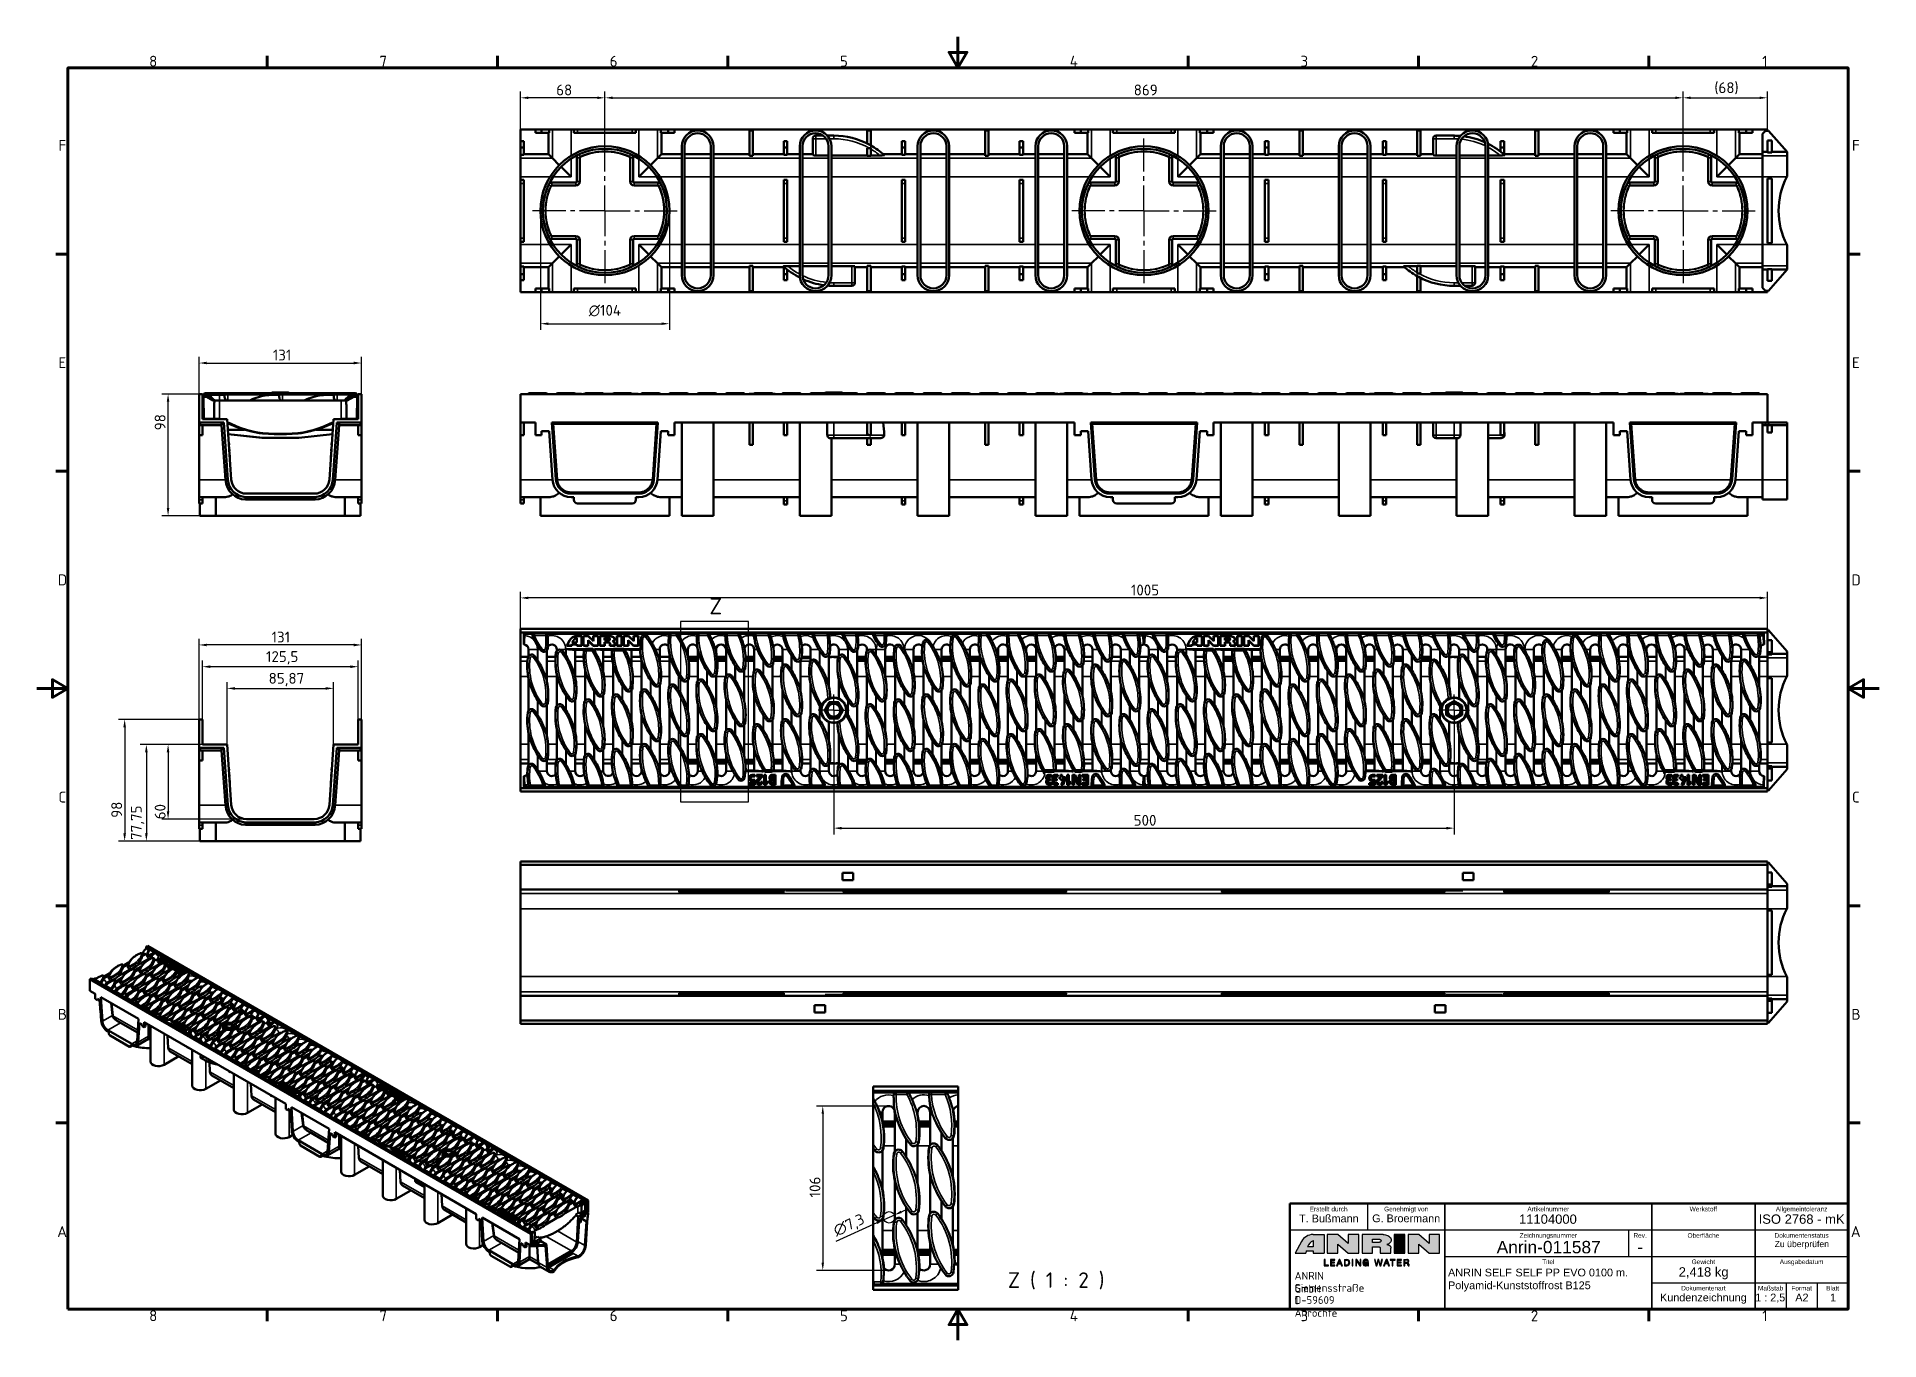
# Model space of a CAD drawing. Header units: millimetres. Extents: x 0 to 1485, y 0 to 1050.
import ezdxf
from ezdxf.enums import TextEntityAlignment as Align

# ---------------------------------------------------------------- set-up
doc = ezdxf.new("R2010")
doc.units = ezdxf.units.MM
doc.header["$LTSCALE"] = 2.5
for name, color, linetype, lineweight in [('Bemaßung (ISO)', 7, 'Continuous', 25), ('Bruchlinie (ISO)', 7, 'Continuous', 50), ('Detailumgrenzung (ISO)', 7, 'Continuous', 25), ('Mittelpunktmarkierung (ISO)', 7, 'Continuous', 25), ('Rahmen (ISO)', 7, 'Continuous', 70), ('Schraffur (ISO)', 7, 'Continuous', 18), ('Sichtbar (ISO)', 7, 'Continuous', 50), ('Sichtbar schmal (ISO)', 7, 'Continuous', 35), ('Skizziergeometrie (ISO)', 7, 'Continuous', 25), ('Symbol (ISO)', 7, 'Continuous', 25), ('Symbole(DIN)', 179, 'Continuous', 25), ('Titel (ISO)', 7, 'Continuous', 50)]:
    doc.layers.add(name, color=color, linetype=linetype, lineweight=lineweight)
doc.styles.add('Aktuell-DIN', font='arial.ttf')
doc.styles.add('Bezeichnungstext (DIN)', font='isocpeur.ttf')
doc.styles.add('Notiztext (DIN)', font='isocpeur.ttf')
doc.styles.add('Textstil36', font='arial.ttf')
doc.styles.add('Textstil50', font='arial.ttf')
doc.styles.add('Textstil53', font='arial.ttf')
doc.styles.add('Textstil60', font='arial.ttf')
doc.styles.add('Textstil94', font='arial.ttf')
doc.styles.add('TXT 3_5', font='isocpeur.ttf')
doc.styles.add('TXT 5_0', font='isocpeur.ttf')
doc.dimstyles.new('Anrin Standard (DIN)', dxfattribs={"dimscale": 2.5, "dimtxt": 3.5, "dimasz": 2.5, "dimexe": 2, "dimexo": 0, "dimgap": 0.8, "dimtad": 1, "dimrnd": 1e-08, "dimtxsty": 'TXT 3_5', "dimcen": 0.09, "dimdle": 10, "dimclrd": 256, "dimclre": 256, "dimclrt": 256, "dimadec": 0, "dimazin": 2, "dimtfac": 0.714286, "dimtmove": 0, "dimatfit": 3, "dimfxl": 1, "dimtolj": 1, "dimlwd": -1, "dimlwe": -1, "dimarcsym": 0})

msp = doc.modelspace()

# ---------------------------------------------------------------- texts
at = {"layer": 'Symbol (ISO)', "insert": (782.704, 40.893), "char_height": 12.5, "attachment_point": 7, "style": 'TXT 5_0'}
msp.add_mtext('Z ( 1 : 2 )', dxfattribs=at)

# ---------------------------------------------------------------- blocks, each defined once
blk = doc.blocks.new('Ränder Standardrahmen')
at = {"layer": 'Rahmen (ISO)'}
for p, q in [((74.25, 410), (74.25, 413.9)), ((148.5, 410), (148.5, 413.9)), ((222.75, 410), (222.75, 413.9)), ((371.25, 410), (371.25, 413.9)), ((445.5, 410), (445.5, 413.9)), ((519.75, 410), (519.75, 413.9)), ((10, 350), (6.1, 350)), ((584, 350), (587.9, 350)), ((10, 280), (6.1, 280)), ((584, 280), (587.9, 280)), ((10, 140), (6.1, 140)), ((584, 140), (587.9, 140)), ((10, 70), (6.1, 70)), ((584, 70), (587.9, 70)), ((74.25, 10), (74.25, 6.1)), ((148.5, 10), (148.5, 6.1)), ((222.75, 10), (222.75, 6.1)), ((371.25, 10), (371.25, 6.1)), ((445.5, 10), (445.5, 6.1)), ((519.75, 10), (519.75, 6.1))]:
    blk.add_line(p, q, dxfattribs=at)
at = {"layer": 'Rahmen (ISO)', "flags": 128}
for points in [[(297, 420), (297, 410), (294.11, 415), (299.89, 415), (297, 410)], [(10, 10), (10, 410), (584, 410), (584, 10), (10, 10)], [(0, 210), (10, 210), (5, 212.89), (5, 207.11), (10, 210)], [(594, 210), (584, 210), (589, 212.89), (589, 207.11), (584, 210)], [(297, 0), (297, 10), (294.11, 5), (299.89, 5), (297, 10)]]:
    blk.add_lwpolyline(points, dxfattribs=at)
at = {"layer": 'Rahmen (ISO)', "char_height": 3.5, "attachment_point": 7, "style": 'Notiztext (DIN)'}
for s, insert in [('8', (36.2, 410.4)), ('7', (110.45, 410.4)), ('6', (184.7, 410.4)), ('5', (258.95, 410.4)), ('4', (333.03, 410.4)), ('3', (407.45, 410.4)), ('2', (481.7, 410.4)), ('1', (556.3, 410.4)), ('F', (6.93, 383.25)), ('F', (585.23, 383.25)), ('E', (6.93, 313.25)), ('E', (585.23, 313.25)), ('D', (6.75, 243.25)), ('D', (585.05, 243.25)), ('C', (6.93, 173.25)), ('C', (585.23, 173.25)), ('B', (6.75, 103.25)), ('B', (585.05, 103.25)), ('A', (6.58, 33.25)), ('A', (584.88, 33.25)), ('8', (36.2, 6.1)), ('7', (110.45, 6.1)), ('6', (184.7, 6.1)), ('5', (258.95, 6.1)), ('4', (333.03, 6.1)), ('3', (407.45, 6.1)), ('2', (481.7, 6.1)), ('1', (556.3, 6.1))]:
    blk.add_mtext(s, dxfattribs=dict(at, insert=insert))
blk = doc.blocks.new('*D13')
at = {"layer": 'Bemaßung (ISO)', "transparency": 16777216}
for p, q in [((389.9, 570.2), (389.9, 603)), ((1388.7, 598), (396.2, 598)), ((1394.9, 573), (1394.9, 603))]:
    blk.add_line(p, q, dxfattribs=at)
for points in [[(396.2, 599), (396.2, 596.9), (389.9, 598)], [(1388.7, 599), (1388.7, 596.9), (1394.9, 598)]]:
    blk.add_solid(points, dxfattribs=at)
at = {"layer": 'Defpoints', "color": 0, "transparency": 16777216}
for p in [(389.9, 598), (389.9, 570.2), (1394.9, 573)]:
    blk.add_point(p, dxfattribs=at)
at = {"layer": 'Bemaßung (ISO)', "transparency": 16777216, "insert": (881.9, 608.7), "char_height": 8.75, "attachment_point": 1, "style": 'TXT 3_5'}
blk.add_mtext('\\A1;1005', dxfattribs=at)
blk = doc.blocks.new('*D14')
at = {"layer": 'Bemaßung (ISO)', "transparency": 16777216}
for p, q in [((133.5, 500.1), (133.5, 547.6)), ((139.8, 542.6), (252.8, 542.6)), ((259, 500.1), (259, 547.6))]:
    blk.add_line(p, q, dxfattribs=at)
for points in [[(139.8, 543.6), (139.8, 541.5), (133.5, 542.6)], [(252.8, 543.6), (252.8, 541.5), (259, 542.6)]]:
    blk.add_solid(points, dxfattribs=at)
at = {"layer": 'Defpoints', "color": 0, "transparency": 16777216}
for p in [(259, 542.6), (133.5, 500.1), (259, 500.1)]:
    blk.add_point(p, dxfattribs=at)
at = {"layer": 'Bemaßung (ISO)', "transparency": 16777216, "insert": (184.7, 555.1), "char_height": 8.75, "attachment_point": 1, "style": 'TXT 3_5'}
blk.add_mtext('\\A1;125,5', dxfattribs=at)
blk = doc.blocks.new('*D15')
at = {"layer": 'Bemaßung (ISO)', "transparency": 16777216}
for p, q in [((153.3, 479.8), (153.3, 530.1)), ((159.6, 525.1), (232.9, 525.1)), ((239.2, 479.8), (239.2, 530.1))]:
    blk.add_line(p, q, dxfattribs=at)
for points in [[(159.6, 526.1), (159.6, 524), (153.3, 525.1)], [(232.9, 526.1), (232.9, 524), (239.2, 525.1)]]:
    blk.add_solid(points, dxfattribs=at)
at = {"layer": 'Defpoints', "color": 0, "transparency": 16777216}
for p in [(239.2, 525.1), (153.3, 479.8), (239.2, 479.8)]:
    blk.add_point(p, dxfattribs=at)
at = {"layer": 'Bemaßung (ISO)', "transparency": 16777216, "insert": (186.8, 537.6), "char_height": 8.75, "attachment_point": 1, "style": 'TXT 3_5'}
blk.add_mtext('\\A1;85,87', dxfattribs=at)
blk = doc.blocks.new('*D16')
at = {"layer": 'Bemaßung (ISO)', "transparency": 16777216}
for p, q in [((133.5, 479.8), (100.8, 479.8)), ((105.8, 473.6), (105.8, 426.1)), ((168.9, 419.8), (100.8, 419.8))]:
    blk.add_line(p, q, dxfattribs=at)
for points in [[(104.7, 473.6), (106.8, 473.6), (105.8, 479.8)], [(104.7, 426.1), (106.8, 426.1), (105.8, 419.8)]]:
    blk.add_solid(points, dxfattribs=at)
at = {"layer": 'Defpoints', "color": 0, "transparency": 16777216}
for p in [(133.5, 479.8), (105.8, 419.8), (168.9, 419.8)]:
    blk.add_point(p, dxfattribs=at)
at = {"layer": 'Bemaßung (ISO)', "transparency": 16777216, "insert": (95, 419.6), "char_height": 8.75, "attachment_point": 1, "rotation": 90, "style": 'TXT 3_5'}
blk.add_mtext('\\A1;60', dxfattribs=at)
blk = doc.blocks.new('*D17')
at = {"layer": 'Bemaßung (ISO)', "transparency": 16777216}
for p, q in [((133.5, 479.8), (83.3, 479.8)), ((88.3, 473.6), (88.3, 408.3)), ((144.3, 402.1), (83.3, 402.1))]:
    blk.add_line(p, q, dxfattribs=at)
for points in [[(87.2, 473.6), (89.3, 473.6), (88.3, 479.8)], [(87.2, 408.3), (89.3, 408.3), (88.3, 402.1)]]:
    blk.add_solid(points, dxfattribs=at)
at = {"layer": 'Defpoints', "color": 0, "transparency": 16777216}
for p in [(133.5, 479.8), (88.3, 402.1), (144.3, 402.1)]:
    blk.add_point(p, dxfattribs=at)
at = {"layer": 'Bemaßung (ISO)', "transparency": 16777216, "insert": (75.8, 403), "char_height": 8.75, "attachment_point": 1, "rotation": 90, "style": 'TXT 3_5'}
blk.add_mtext('\\A1;77,75', dxfattribs=at)
blk = doc.blocks.new('*D18')
at = {"layer": 'Bemaßung (ISO)', "transparency": 16777216}
for p, q in [((130.8, 500.1), (65.8, 500.1)), ((70.8, 493.8), (70.8, 408.3)), ((144.3, 402.1), (65.8, 402.1))]:
    blk.add_line(p, q, dxfattribs=at)
for points in [[(69.7, 493.8), (71.8, 493.8), (70.8, 500.1)], [(69.7, 408.3), (71.8, 408.3), (70.8, 402.1)]]:
    blk.add_solid(points, dxfattribs=at)
at = {"layer": 'Defpoints', "color": 0, "transparency": 16777216}
for p in [(130.8, 500.1), (70.8, 402.1), (144.3, 402.1)]:
    blk.add_point(p, dxfattribs=at)
at = {"layer": 'Bemaßung (ISO)', "transparency": 16777216, "insert": (60, 420.8), "char_height": 8.75, "attachment_point": 1, "rotation": 90, "style": 'TXT 3_5'}
blk.add_mtext('\\A1;98', dxfattribs=at)
blk = doc.blocks.new('*D19')
at = {"layer": 'Bemaßung (ISO)', "transparency": 16777216}
for p, q in [((130.8, 762.2), (130.8, 792.2)), ((137, 787.2), (255.5, 787.2)), ((261.8, 762.2), (261.8, 792.2))]:
    blk.add_line(p, q, dxfattribs=at)
for points in [[(137, 788.3), (137, 786.2), (130.8, 787.2)], [(255.5, 788.3), (255.5, 786.2), (261.8, 787.2)]]:
    blk.add_solid(points, dxfattribs=at)
at = {"layer": 'Defpoints', "color": 0, "transparency": 16777216}
for p in [(261.8, 787.2), (130.8, 762.2), (261.8, 762.2)]:
    blk.add_point(p, dxfattribs=at)
at = {"layer": 'Bemaßung (ISO)', "transparency": 16777216, "insert": (190.2, 798), "char_height": 8.75, "attachment_point": 1, "style": 'TXT 3_5'}
blk.add_mtext('\\A1;131', dxfattribs=at)
blk = doc.blocks.new('*D20')
at = {"layer": 'Bemaßung (ISO)', "transparency": 16777216}
for p, q in [((130.8, 500.1), (130.8, 565.1)), ((261.8, 500.1), (261.8, 565.1)), ((255.5, 560.1), (137, 560.1))]:
    blk.add_line(p, q, dxfattribs=at)
for points in [[(137, 561.1), (137, 559), (130.8, 560.1)], [(255.5, 561.1), (255.5, 559), (261.8, 560.1)]]:
    blk.add_solid(points, dxfattribs=at)
at = {"layer": 'Defpoints', "color": 0, "transparency": 16777216}
for p in [(130.8, 560.1), (130.8, 500.1), (261.8, 500.1)]:
    blk.add_point(p, dxfattribs=at)
at = {"layer": 'Bemaßung (ISO)', "transparency": 16777216, "insert": (189.2, 570.8), "char_height": 8.75, "attachment_point": 1, "style": 'TXT 3_5'}
blk.add_mtext('\\A1;131', dxfattribs=at)
blk = doc.blocks.new('*D21')
at = {"layer": 'Bemaßung (ISO)', "transparency": 16777216}
for p, q in [((130.8, 762.2), (100.8, 762.2)), ((105.8, 670.5), (105.8, 756)), ((131.5, 664.2), (100.8, 664.2))]:
    blk.add_line(p, q, dxfattribs=at)
for points in [[(104.7, 756), (106.8, 756), (105.8, 762.2)], [(104.7, 670.5), (106.8, 670.5), (105.8, 664.2)]]:
    blk.add_solid(points, dxfattribs=at)
at = {"layer": 'Defpoints', "color": 0, "transparency": 16777216}
for p in [(105.8, 762.2), (130.8, 762.2), (131.5, 664.2)]:
    blk.add_point(p, dxfattribs=at)
at = {"layer": 'Bemaßung (ISO)', "transparency": 16777216, "insert": (95, 733), "char_height": 8.75, "attachment_point": 1, "rotation": 90, "style": 'TXT 3_5'}
blk.add_mtext('\\A1;98', dxfattribs=at)
blk = doc.blocks.new('*D22')
at = {"layer": 'Bemaßung (ISO)', "transparency": 16777216}
for p, q in [((405.9, 909.9), (405.9, 813.9)), ((509.9, 909.9), (509.9, 813.9)), ((412.2, 818.9), (503.7, 818.9))]:
    blk.add_line(p, q, dxfattribs=at)
for points in [[(412.2, 819.9), (412.2, 817.9), (405.9, 818.9)], [(503.7, 819.9), (503.7, 817.9), (509.9, 818.9)]]:
    blk.add_solid(points, dxfattribs=at)
at = {"layer": 'Defpoints', "color": 0, "transparency": 16777216}
for p in [(405.9, 909.9), (509.9, 909.9), (509.9, 818.9)]:
    blk.add_point(p, dxfattribs=at)
at = {"layer": 'Bemaßung (ISO)', "transparency": 16777216, "insert": (444.9, 834.1), "char_height": 8.75, "attachment_point": 1, "style": 'TXT 3_5'}
blk.add_mtext('\\A1;\\fAIGDT|b0|i0;\\H8.7500;n\\fISOCPEUR|b0|i0;\\H8.7500;104', dxfattribs=at)
blk = doc.blocks.new('*D23')
at = {"layer": 'Bemaßung (ISO)', "transparency": 16777216}
for p, q in [((457.9, 968.1), (457.9, 1005.9)), ((464.2, 1000.9), (1320.7, 1000.9)), ((1326.9, 968.1), (1326.9, 1005.9))]:
    blk.add_line(p, q, dxfattribs=at)
for points in [[(464.2, 1001.9), (464.2, 999.9), (457.9, 1000.9)], [(1320.7, 1001.9), (1320.7, 999.9), (1326.9, 1000.9)]]:
    blk.add_solid(points, dxfattribs=at)
at = {"layer": 'Defpoints', "color": 0, "transparency": 16777216}
for p in [(1326.9, 1000.9), (457.9, 968.1), (1326.9, 968.1)]:
    blk.add_point(p, dxfattribs=at)
at = {"layer": 'Bemaßung (ISO)', "transparency": 16777216, "insert": (884.1, 1011.6), "char_height": 8.75, "attachment_point": 1, "style": 'TXT 3_5'}
blk.add_mtext('\\A1;869', dxfattribs=at)
blk = doc.blocks.new('*D24')
at = {"layer": 'Bemaßung (ISO)', "transparency": 16777216}
for p, q in [((389.9, 975.4), (389.9, 1005.9)), ((451.7, 1000.9), (396.2, 1000.9)), ((457.9, 968.1), (457.9, 1005.9))]:
    blk.add_line(p, q, dxfattribs=at)
for points in [[(396.2, 1001.9), (396.2, 999.9), (389.9, 1000.9)], [(451.7, 1001.9), (451.7, 999.9), (457.9, 1000.9)]]:
    blk.add_solid(points, dxfattribs=at)
at = {"layer": 'Defpoints', "color": 0, "transparency": 16777216}
for p in [(389.9, 1000.9), (389.9, 975.4), (457.9, 968.1)]:
    blk.add_point(p, dxfattribs=at)
at = {"layer": 'Bemaßung (ISO)', "transparency": 16777216, "insert": (418.6, 1011.6), "char_height": 8.75, "attachment_point": 1, "style": 'TXT 3_5'}
blk.add_mtext('\\A1;68', dxfattribs=at)
blk = doc.blocks.new('*D25')
at = {"layer": 'Bemaßung (ISO)', "transparency": 16777216}
for p, q in [((1326.9, 968.1), (1326.9, 1005.9)), ((1333.2, 1000.9), (1388.7, 1000.9)), ((1394.9, 975.4), (1394.9, 1005.9))]:
    blk.add_line(p, q, dxfattribs=at)
for points in [[(1333.2, 1001.9), (1333.2, 999.9), (1326.9, 1000.9)], [(1388.7, 1001.9), (1388.7, 999.9), (1394.9, 1000.9)]]:
    blk.add_solid(points, dxfattribs=at)
at = {"layer": 'Defpoints', "color": 0, "transparency": 16777216}
for p in [(1394.9, 1000.9), (1326.9, 968.1), (1394.9, 975.4)]:
    blk.add_point(p, dxfattribs=at)
at = {"layer": 'Bemaßung (ISO)', "transparency": 16777216, "insert": (1352.2, 1013.4), "char_height": 8.75, "attachment_point": 1, "style": 'TXT 3_5'}
blk.add_mtext('\\A1;\\fISOCPEUR|b0|i0;\\H8.7500;(68)', dxfattribs=at)
blk = doc.blocks.new('*D26')
at = {"layer": 'Bemaßung (ISO)', "transparency": 16777216}
for p, q in [((642.4, 507.5), (642.4, 407.5)), ((1142.4, 507.5), (1142.4, 407.5)), ((648.7, 412.5), (1136.2, 412.5))]:
    blk.add_line(p, q, dxfattribs=at)
for points in [[(648.7, 413.5), (648.7, 411.4), (642.4, 412.5)], [(1136.2, 413.5), (1136.2, 411.4), (1142.4, 412.5)]]:
    blk.add_solid(points, dxfattribs=at)
at = {"layer": 'Defpoints', "color": 0, "transparency": 16777216}
for p in [(642.4, 507.5), (1142.4, 507.5), (1142.4, 412.5)]:
    blk.add_point(p, dxfattribs=at)
at = {"layer": 'Bemaßung (ISO)', "transparency": 16777216, "insert": (884.1, 423.2), "char_height": 8.75, "attachment_point": 1, "style": 'TXT 3_5'}
blk.add_mtext('\\A1;500', dxfattribs=at)
blk = doc.blocks.new('2DDetail0')
at = {"layer": 'Detailumgrenzung (ISO)', "flags": 128}
blk.add_lwpolyline([(207.49, 173.53), (229.44, 173.53), (229.44, 231.54), (207.49, 231.54), (207.49, 173.53)], dxfattribs=at)
at = {"layer": 'Detailumgrenzung (ISO)', "insert": (216.82, 233.91), "char_height": 5.25, "attachment_point": 7, "style": 'Bezeichnungstext (DIN)'}
blk.add_mtext('Z', dxfattribs=at)
blk = doc.blocks.new('Schriftfelder Kundenzeichnung DE')
at = {"layer": 'Schraffur (ISO)'}
h = blk.add_hatch(color=256, dxfattribs=at)
edge = h.paths.add_edge_path(flags=0)
edge.add_line((108.68, 225.34), (110.52, 225.34))
edge.add_line((110.52, 225.34), (110.52, 227.3))
edge.add_arc((111.23, 225.87), 1.6, 116.36131, 117.74822)
edge.add_arc((112.34, 223.75), 3.98, 117.74822, 156.52452)
edge = h.paths.add_edge_path()
edge.add_arc((110.5, 224.99), 4.26, 90, 151.51191)
edge.add_line((106.76, 227.02), (104.71, 223.25))
edge.add_line((104.71, 223.25), (108.17, 223.25))
edge.add_line((108.17, 223.25), (108.3, 223.99))
edge.add_line((108.3, 223.99), (110.52, 223.99))
edge.add_line((110.52, 223.99), (110.52, 223.25))
edge.add_line((110.52, 223.25), (114.05, 223.25))
edge.add_line((114.05, 223.25), (114.05, 229.25))
edge.add_line((114.05, 229.25), (110.5, 229.25))
for points in [[(125.25, 223.25), (121.82, 223.25), (118.51, 226.1), (118.51, 223.25), (115.07, 223.25), (115.07, 229.25), (118.51, 229.25), (121.82, 226.4), (121.82, 229.25), (125.25, 229.25)], [(140.1, 223.25), (136.63, 223.25), (136.63, 229.25), (140.1, 229.25)], [(147.87, 229.25), (151.3, 229.25), (151.3, 223.25), (147.87, 223.25), (144.56, 226.1), (144.56, 223.25), (141.12, 223.25), (141.12, 229.25), (144.56, 229.25), (147.87, 226.4)], [(114.09, 221.22), (114.09, 219.19), (115.44, 219.19), (115.44, 219.42), (114.36, 219.42), (114.36, 221.22)], [(117.54, 220.99), (117.54, 221.22), (116.13, 221.22), (116.13, 219.19), (117.54, 219.19), (117.54, 219.42), (116.4, 219.42), (116.4, 220.09), (117.45, 220.09), (117.45, 220.32), (116.4, 220.32), (116.4, 220.99)], [(123.09, 221.22), (123.09, 219.19), (123.36, 219.19), (123.36, 221.22)], [(124.26, 221.22), (124.26, 219.19), (124.52, 219.19), (124.52, 220.83), (125.59, 219.19), (125.88, 219.19), (125.88, 221.22), (125.63, 221.22), (125.63, 219.58), (124.55, 221.22)], [(132.56, 221.22), (132.16, 219.52), (131.7, 221.22), (131.41, 221.22), (130.95, 219.52), (130.54, 221.22), (130.27, 221.22), (130.81, 219.19), (131.1, 219.19), (131.55, 220.89), (132.01, 219.19), (132.3, 219.19), (132.84, 221.22)], [(135.98, 219.19), (136.25, 219.19), (136.25, 220.99), (136.92, 220.99), (136.92, 221.22), (135.3, 221.22), (135.3, 220.99), (135.98, 220.99)], [(139.02, 219.19), (139.02, 219.42), (137.87, 219.42), (137.87, 220.09), (138.93, 220.09), (138.93, 220.32), (137.87, 220.32), (137.87, 220.99), (139.02, 220.99), (139.02, 221.22), (137.6, 221.22), (137.6, 219.19)]]:
    blk.add_hatch(color=256, dxfattribs=at).paths.add_polyline_path(points)
h = blk.add_hatch(color=256, dxfattribs=at)
edge = h.paths.add_edge_path(flags=0)
edge.add_line((129.64, 227.81), (129.64, 226.69))
edge.add_line((129.64, 226.69), (131.48, 226.69))
edge.add_spline(control_points=[(131.48, 226.69), (131.53, 226.69), (131.63, 226.69), (131.78, 226.72), (131.95, 226.76), (132.11, 226.83), (132.24, 226.93), (132.34, 227.04), (132.4, 227.16), (132.4, 227.29), (132.37, 227.4), (132.29, 227.52), (132.19, 227.61), (132.07, 227.68), (131.96, 227.73), (131.85, 227.76), (131.75, 227.78), (131.63, 227.8), (131.53, 227.8), (131.48, 227.81)], knot_values=[-0.234844, -0.234844, -0.234844, -0.234844, -0.219295, -0.205255, -0.18853, -0.169033, -0.151911, -0.140357, -0.124464, -0.113391, -0.102281, -0.089516, -0.072313, -0.06125, -0.047597, -0.037143, -0.028181, -0.015389, 0, 0, 0, 0], degree=3, periodic=0)
edge.add_line((131.48, 227.81), (129.64, 227.81))
edge = h.paths.add_edge_path()
edge.add_spline(control_points=[(134.32, 226.01), (134.42, 226.05), (134.69, 226.16), (135.12, 226.42), (135.54, 226.86), (135.74, 227.44), (135.62, 228.07), (135.19, 228.6), (134.56, 228.98), (133.83, 229.21), (133.33, 229.24), (133.06, 229.25)], knot_values=[0, 0, 0, 0, 0.032738, 0.089123, 0.15019, 0.210018, 0.266455, 0.334142, 0.409124, 0.482616, 0.561422, 0.561422, 0.561422, 0.561422], degree=3, periodic=0)
edge.add_line((133.06, 229.25), (126.28, 229.25))
edge.add_line((126.28, 229.25), (126.28, 223.25))
edge.add_line((126.28, 223.25), (129.64, 223.25))
edge.add_line((129.64, 223.25), (129.64, 225.34))
edge.add_line((129.64, 225.34), (131.62, 225.34))
edge.add_spline(control_points=[(131.62, 225.34), (131.65, 225.34), (131.71, 225.34), (131.8, 225.31), (131.87, 225.27), (131.93, 225.23), (131.99, 225.19), (132.03, 225.14), (132.07, 225.08), (132.11, 225), (132.15, 224.91), (132.16, 224.82), (132.16, 224.76), (132.16, 224.74)], knot_values=[0, 0, 0, 0, 0.009437, 0.018207, 0.027743, 0.03372, 0.040473, 0.048648, 0.053354, 0.063364, 0.072617, 0.083401, 0.090003, 0.090003, 0.090003, 0.090003], degree=3, periodic=0)
edge.add_line((132.16, 224.74), (132.16, 223.25))
edge.add_line((132.16, 223.25), (135.6, 223.25))
edge.add_line((135.6, 223.25), (135.6, 224.89))
edge.add_spline(control_points=[(135.6, 224.89), (135.6, 224.95), (135.59, 225.05), (135.56, 225.19), (135.51, 225.31), (135.44, 225.44), (135.35, 225.55), (135.24, 225.67), (135.11, 225.77), (134.96, 225.86), (134.82, 225.92), (134.7, 225.96), (134.57, 225.99), (134.44, 226.01), (134.35, 226.01), (134.32, 226.01)], knot_values=[0, 0, 0, 0, 0.017903, 0.03057, 0.042212, 0.057826, 0.072809, 0.085182, 0.106897, 0.121718, 0.138859, 0.150083, 0.159996, 0.179415, 0.188816, 0.188816, 0.188816, 0.188816], degree=3, periodic=0)
h = blk.add_hatch(color=256, dxfattribs=at)
h.paths.add_polyline_path([(119.02, 220.98), (119.38, 220.03), (118.67, 220.03)], flags=0)
h.paths.add_polyline_path([(118.36, 219.19), (118.08, 219.19), (118.87, 221.22), (119.17, 221.22), (119.96, 219.19), (119.69, 219.19), (119.46, 219.8), (118.58, 219.8)])
h = blk.add_hatch(color=256, dxfattribs=at)
edge = h.paths.add_edge_path(flags=0)
edge.add_line((122.02, 220.32), (122.02, 220.09))
edge.add_arc((121.34, 220.09), 0.678, -90, 0, ccw=False)
edge.add_line((121.34, 219.41), (120.89, 219.41))
edge.add_line((120.89, 219.41), (120.89, 221))
edge.add_line((120.89, 221), (121.34, 221))
edge.add_arc((121.34, 220.32), 0.678, 0, 90, ccw=False)
edge = h.paths.add_edge_path()
edge.add_line((122.29, 220.28), (122.29, 220.13))
edge.add_arc((121.35, 220.13), 0.942, -90, 0, ccw=False)
edge.add_line((121.35, 219.19), (120.62, 219.19))
edge.add_line((120.62, 219.19), (120.62, 221.22))
edge.add_line((120.62, 221.22), (121.35, 221.22))
edge.add_arc((121.35, 220.28), 0.942, 0, 90, ccw=False)
h = blk.add_hatch(color=256, dxfattribs=at)
edge = h.paths.add_edge_path()
edge.add_arc((127.43, 220.37), 0.91, 108.7549, 155.98384)
edge.add_arc((127.81, 220.2), 1.33, 155.98384, 187.99143)
edge.add_arc((127.52, 220.16), 1.04, 187.99143, 233.77695)
edge.add_arc((127.44, 220.04), 0.896, 233.77695, 284.14111)
edge.add_arc((127.42, 220.12), 0.976, 284.14111, 316.18124)
edge.add_line((128.12, 219.44), (128.19, 219.19))
edge.add_line((128.19, 219.19), (128.36, 219.19))
edge.add_line((128.36, 219.19), (128.36, 220.26))
edge.add_line((128.36, 220.26), (127.47, 220.26))
edge.add_line((127.47, 220.26), (127.47, 220.03))
edge.add_line((127.47, 220.03), (128.13, 220.03))
edge.add_arc((127.47, 220.02), 0.656, -150.3795, 0.85347, ccw=False)
edge.add_arc((127.74, 220.18), 0.97, 148.16176, 209.6205, ccw=False)
edge.add_arc((127.52, 220.31), 0.708, 78.4441, 148.16176, ccw=False)
edge.add_arc((127.56, 220.49), 0.53, 11.53554, 78.4441, ccw=False)
edge.add_line((128.07, 220.59), (128.32, 220.59))
edge.add_arc((127.6, 220.53), 0.726, 5.21823, 65.66422)
edge.add_arc((127.47, 220.24), 1.05, 65.66422, 108.7549)
h = blk.add_hatch(color=256, dxfattribs=at)
h.paths.add_polyline_path([(134.54, 220.03), (134.18, 220.98), (133.83, 220.03)], flags=0)
h.paths.add_polyline_path([(134.03, 221.22), (133.24, 219.19), (133.52, 219.19), (133.74, 219.8), (134.62, 219.8), (134.85, 219.19), (135.12, 219.19), (134.33, 221.22)])
h = blk.add_hatch(color=256, dxfattribs=at)
edge = h.paths.add_edge_path(flags=0)
edge.add_line((140.77, 221), (140.07, 221))
edge.add_line((140.07, 221), (140.07, 220.28))
edge.add_line((140.07, 220.28), (140.63, 220.28))
edge.add_arc((140.63, 221.15), 0.863, 270, 289.16201)
edge.add_arc((140.82, 220.6), 0.282, 289.16201, 360)
edge.add_line((141.11, 220.6), (141.11, 220.66))
edge.add_arc((140.77, 220.66), 0.335, 0, 90)
edge = h.paths.add_edge_path()
edge.add_line((139.8, 221.22), (139.8, 219.19))
edge.add_line((139.8, 219.19), (140.07, 219.19))
edge.add_line((140.07, 219.19), (140.07, 220.06))
edge.add_line((140.07, 220.06), (140.76, 220.06))
edge.add_arc((140.76, 219.77), 0.284, 12.87715, 90, ccw=False)
edge.add_arc((138.89, 219.35), 2.2, 0.34767, 12.87715, ccw=False)
edge.add_arc((141.42, 219.36), 0.332, 180.34767, 211.11673)
edge.add_line((141.14, 219.19), (141.44, 219.19))
edge.add_arc((141.81, 219.46), 0.463, 190.07605, 216.25101, ccw=False)
edge.add_arc((143.22, 219.71), 1.9, 181.10972, 190.07605, ccw=False)
edge.add_arc((140.45, 219.66), 0.871, 1.10972, 19.97248)
edge.add_arc((140.98, 219.85), 0.316, 19.97248, 85.20144)
edge.add_arc((140.84, 220.66), 0.517, 287.91348, 363.49928)
edge.add_arc((140.8, 220.65), 0.563, 3.49928, 81.28373)
edge.add_arc((140.75, 220.37), 0.852, 81.28373, 90)
edge.add_line((140.75, 221.22), (139.8, 221.22))
at = {"layer": 'Skizziergeometrie (ISO)', "color": 7, "lineweight": 25}
for p, q in [((106.76, 227.02), (104.71, 223.25)), ((110.5, 229.25), (114.05, 229.25)), ((110.52, 227.3), (110.52, 225.34)), ((114.05, 229.25), (114.05, 223.25)), ((115.07, 229.25), (115.07, 223.25)), ((118.51, 229.25), (115.07, 229.25)), ((121.82, 226.4), (118.51, 229.25)), ((118.51, 226.1), (121.82, 223.25)), ((118.51, 223.25), (118.51, 226.1)), ((125.25, 229.25), (121.82, 229.25)), ((121.82, 229.25), (121.82, 226.4)), ((125.25, 223.25), (125.25, 229.25)), ((126.28, 229.25), (126.28, 223.25)), ((133.06, 229.25), (126.28, 229.25)), ((129.64, 227.81), (131.48, 227.81)), ((129.64, 226.69), (129.64, 227.81)), ((131.48, 226.69), (129.64, 226.69)), ((140.1, 229.25), (136.63, 229.25)), ((136.63, 229.25), (136.63, 223.25)), ((140.1, 223.25), (140.1, 229.25)), ((144.56, 229.25), (141.12, 229.25)), ((141.12, 229.25), (141.12, 223.25)), ((147.87, 226.4), (144.56, 229.25)), ((144.56, 223.25), (144.56, 226.1)), ((144.56, 226.1), (147.87, 223.25)), ((147.87, 229.25), (147.87, 226.4)), ((151.3, 229.25), (147.87, 229.25)), ((151.3, 223.25), (151.3, 229.25)), ((104.71, 223.25), (108.17, 223.25)), ((108.3, 223.99), (108.17, 223.25)), ((108.3, 223.99), (110.52, 223.99)), ((110.52, 225.34), (108.68, 225.34)), ((110.52, 223.99), (110.52, 223.25)), ((110.52, 223.25), (114.05, 223.25)), ((114.36, 221.22), (114.09, 221.22)), ((114.09, 221.22), (114.09, 219.19)), ((114.36, 219.42), (114.36, 221.22)), ((115.07, 223.25), (118.51, 223.25)), ((116.13, 221.22), (116.13, 219.19)), ((117.54, 221.22), (116.13, 221.22)), ((116.4, 220.99), (117.54, 220.99)), ((116.4, 220.32), (116.4, 220.99)), ((117.45, 220.32), (116.4, 220.32)), ((116.4, 220.09), (117.45, 220.09)), ((116.4, 219.42), (116.4, 220.09)), ((117.45, 220.09), (117.45, 220.32)), ((117.54, 220.99), (117.54, 221.22)), ((118.87, 221.22), (118.08, 219.19)), ((118.36, 219.19), (118.58, 219.8)), ((118.58, 219.8), (119.46, 219.8)), ((118.67, 220.03), (119.02, 220.98)), ((119.38, 220.03), (118.67, 220.03)), ((119.17, 221.22), (118.87, 221.22)), ((119.02, 220.98), (119.38, 220.03)), ((119.96, 219.19), (119.17, 221.22)), ((119.46, 219.8), (119.69, 219.19)), ((120.62, 221.22), (121.35, 221.22)), ((120.62, 221.22), (120.62, 219.19)), ((120.89, 221), (121.34, 221)), ((120.89, 219.41), (120.89, 221)), ((121.82, 223.25), (125.25, 223.25)), ((122.02, 220.32), (122.02, 220.09)), ((122.29, 220.28), (122.29, 220.2)), ((122.29, 220.13), (122.29, 220.2)), ((123.09, 221.22), (123.09, 219.19)), ((123.36, 221.22), (123.09, 221.22)), ((123.36, 219.19), (123.36, 221.22)), ((124.26, 221.22), (124.26, 219.19)), ((124.55, 221.22), (124.26, 221.22)), ((124.52, 220.83), (125.59, 219.19)), ((124.52, 219.19), (124.52, 220.83)), ((125.63, 219.58), (124.55, 221.22)), ((125.88, 221.22), (125.63, 221.22)), ((125.63, 221.22), (125.63, 219.58)), ((125.88, 219.19), (125.88, 221.22)), ((126.28, 223.25), (129.64, 223.25)), ((128.36, 220.26), (127.47, 220.26)), ((127.47, 220.26), (127.47, 220.03)), ((127.47, 220.03), (128.13, 220.03)), ((128.07, 220.59), (128.32, 220.59)), ((128.36, 219.19), (128.36, 220.26)), ((129.64, 223.25), (129.64, 225.34)), ((129.64, 225.34), (131.62, 225.34)), ((130.27, 221.22), (130.81, 219.19)), ((130.54, 221.22), (130.27, 221.22)), ((130.95, 219.52), (130.54, 221.22)), ((131.41, 221.22), (130.95, 219.52)), ((131.1, 219.19), (131.55, 220.89)), ((131.7, 221.22), (131.41, 221.22)), ((131.55, 220.89), (132.01, 219.19)), ((132.16, 219.52), (131.7, 221.22)), ((132.16, 224.74), (132.16, 223.25)), ((132.16, 223.25), (135.6, 223.25)), ((132.56, 221.22), (132.16, 219.52)), ((132.3, 219.19), (132.84, 221.22)), ((132.84, 221.22), (132.56, 221.22)), ((134.03, 221.22), (133.24, 219.19)), ((133.52, 219.19), (133.74, 219.8)), ((134.62, 219.8), (133.74, 219.8)), ((133.83, 220.03), (134.18, 220.98)), ((134.54, 220.03), (133.83, 220.03)), ((134.33, 221.22), (134.03, 221.22)), ((134.18, 220.98), (134.54, 220.03)), ((135.12, 219.19), (134.33, 221.22)), ((134.62, 219.8), (134.85, 219.19)), ((135.3, 221.22), (135.3, 220.99)), ((136.92, 221.22), (135.3, 221.22)), ((135.3, 220.99), (135.98, 220.99)), ((135.6, 223.25), (135.6, 224.89)), ((135.98, 220.99), (135.98, 219.19)), ((136.25, 219.19), (136.25, 220.99)), ((136.25, 220.99), (136.92, 220.99)), ((136.63, 223.25), (140.1, 223.25)), ((136.92, 220.99), (136.92, 221.22)), ((137.6, 221.22), (137.6, 219.19)), ((139.02, 221.22), (137.6, 221.22)), ((137.87, 220.32), (137.87, 220.99)), ((137.87, 220.99), (139.02, 220.99)), ((138.93, 220.32), (137.87, 220.32)), ((137.87, 219.42), (137.87, 220.09)), ((137.87, 220.09), (138.93, 220.09)), ((138.93, 220.09), (138.93, 220.32)), ((139.02, 220.99), (139.02, 221.22)), ((139.8, 221.22), (139.8, 219.19)), ((139.8, 221.22), (140.75, 221.22)), ((140.07, 220.28), (140.07, 221)), ((140.77, 221), (140.07, 221)), ((140.63, 220.28), (140.07, 220.28)), ((140.07, 219.19), (140.07, 220.06)), ((140.07, 220.06), (140.76, 220.06)), ((141.11, 220.66), (141.11, 220.6)), ((141.12, 223.25), (144.56, 223.25)), ((147.87, 223.25), (151.3, 223.25)), ((114.09, 219.19), (115.44, 219.19)), ((115.44, 219.42), (114.36, 219.42)), ((115.44, 219.19), (115.44, 219.42)), ((116.13, 219.19), (117.54, 219.19)), ((117.54, 219.42), (116.4, 219.42)), ((117.54, 219.19), (117.54, 219.42)), ((118.08, 219.19), (118.36, 219.19)), ((119.69, 219.19), (119.96, 219.19)), ((120.62, 219.19), (121.35, 219.19)), ((121.34, 219.41), (120.89, 219.41)), ((123.09, 219.19), (123.36, 219.19)), ((124.26, 219.19), (124.52, 219.19)), ((125.59, 219.19), (125.88, 219.19)), ((128.12, 219.44), (128.19, 219.19)), ((128.19, 219.19), (128.36, 219.19)), ((130.81, 219.19), (131.1, 219.19)), ((132.01, 219.19), (132.3, 219.19)), ((133.24, 219.19), (133.52, 219.19)), ((134.85, 219.19), (135.12, 219.19)), ((135.98, 219.19), (136.25, 219.19)), ((137.6, 219.19), (139.02, 219.19)), ((139.02, 219.42), (137.87, 219.42)), ((139.02, 219.19), (139.02, 219.42)), ((139.8, 219.19), (140.07, 219.19)), ((141.14, 219.19), (141.44, 219.19))]:
    blk.add_line(p, q, dxfattribs=at)
for centre, radius, start, end in [((110.5, 224.99), 4.26, 90, 151.51191), ((112.34, 223.75), 3.98, 117.74822, 156.52452), ((111.23, 225.87), 1.6, 116.36131, 117.74822), ((121.34, 220.32), 0.678, 0, 90), ((121.34, 220.09), 0.678, 270, 0), ((121.35, 220.28), 0.942, 0, 90), ((121.35, 220.13), 0.942, 270, 0), ((127.81, 220.2), 1.33, 155.98384, 187.99143), ((127.52, 220.16), 1.04, 187.99143, 233.77695), ((127.43, 220.37), 0.91, 108.7549, 155.98384), ((127.74, 220.18), 0.97, 148.16176, 209.6205), ((127.47, 220.02), 0.656, 209.6205, 0.85347), ((127.52, 220.31), 0.708, 78.4441, 148.16176), ((127.47, 220.24), 1.05, 65.66422, 108.7549), ((127.56, 220.49), 0.53, 11.53554, 78.4441), ((127.6, 220.53), 0.726, 5.21823, 65.66422), ((140.63, 221.15), 0.863, 270, 289.16201), ((140.75, 220.37), 0.852, 81.28373, 90), ((140.76, 219.77), 0.284, 12.87715, 90), ((140.77, 220.66), 0.335, 0, 90), ((140.8, 220.65), 0.563, 3.49928, 81.28373), ((140.82, 220.6), 0.282, 289.16201, 0), ((140.84, 220.66), 0.517, 287.91348, 3.49928), ((140.98, 219.85), 0.316, 19.97248, 85.20144), ((138.89, 219.35), 2.2, 0.34767, 12.87715), ((140.45, 219.66), 0.871, 1.10972, 19.97248), ((127.44, 220.04), 0.896, 233.77695, 284.14111), ((127.42, 220.12), 0.976, 284.14111, 316.18124), ((141.42, 219.36), 0.332, 180.34767, 211.11673), ((143.22, 219.71), 1.9, 181.10972, 190.07605), ((141.81, 219.46), 0.463, 190.07605, 216.25101)]:
    blk.add_arc(centre, radius, start, end, dxfattribs=at)
for points in [[(131.48, 227.81), (131.63, 227.8), (131.76, 227.78), (131.85, 227.76), (131.95, 227.73), (132.07, 227.67), (132.17, 227.62), (132.3, 227.5), (132.37, 227.4), (132.4, 227.29), (132.39, 227.18), (132.33, 227.03), (132.25, 226.95), (132.11, 226.84), (131.94, 226.76), (131.77, 226.72), (131.64, 226.7), (131.48, 226.69)], [(133.06, 229.25), (133.85, 229.17), (134.55, 228.95), (135.18, 228.55), (135.59, 228.01), (135.69, 227.46), (135.51, 226.89), (135.1, 226.43), (134.62, 226.14), (134.32, 226.01)], [(134.32, 226.01), (134.41, 226.01), (134.6, 225.98), (134.7, 225.96), (134.8, 225.92), (134.96, 225.86), (135.09, 225.78), (135.26, 225.65), (135.35, 225.56), (135.44, 225.44), (135.51, 225.3), (135.55, 225.19), (135.58, 225.07), (135.6, 224.89)], [(131.62, 225.34), (131.71, 225.33), (131.8, 225.31), (131.88, 225.27), (131.93, 225.23), (131.98, 225.19), (132.04, 225.13), (132.06, 225.09), (132.11, 225), (132.14, 224.91), (132.16, 224.81), (132.16, 224.74)]]:
    blk.add_spline(points, degree=3, dxfattribs=at)
at = {"layer": 'Titel (ISO)', "lineweight": 50}
for p, q in [((283.01, 239.22), (103.01, 239.22)), ((103.01, 239.22), (103.01, 205.22)), ((283.01, 205.22), (283.01, 239.22)), ((103.01, 205.22), (283.01, 205.22))]:
    blk.add_line(p, q, dxfattribs=at)
at = {"layer": 'Titel (ISO)', "lineweight": 25}
for p, q in [((128.01, 239.22), (128.01, 230.72)), ((103.01, 230.72), (283.01, 230.72)), ((212.18, 230.72), (212.18, 222.22)), ((153.01, 222.22), (283.01, 222.22)), ((219.68, 213.72), (283.01, 213.72)), ((263.01, 213.72), (263.01, 205.22)), ((273.01, 213.72), (273.01, 205.22))]:
    blk.add_line(p, q, dxfattribs=at)
at = {"layer": 'Titel (ISO)', "lineweight": 35}
for p, q in [((153.01, 239.22), (153.01, 205.22)), ((219.68, 239.22), (219.68, 205.22)), ((253.01, 239.22), (253.01, 205.22))]:
    blk.add_line(p, q, dxfattribs=at)
at = {"layer": 'Symbole(DIN)', "color": 7, "style": 'Aktuell-DIN'}
for s, insert, char_height, attachment_point in [('\\fArial|b0|i0;Erstellt durch', (115.51, 238.22), 1.5, 2), ('\\fArial|b0|i0;Genehmigt von', (140.51, 238.22), 1.5, 2), ('\\fArial|b0|i0;Artikelnummer', (186.34, 238.22), 1.5, 2), ('\\fArial|b0|i0;Werkstoff', (236.34, 238.22), 1.5, 2), ('\\fArial|b0|i0;Allgemeintoleranz', (268.01, 238.22), 1.5, 2), ('\\fArial|b0|i0;Zeichnungsnummer', (186.34, 229.72), 1.5, 2), ('\\fArial|b0|i0;Oberfläche', (236.34, 229.72), 1.5, 2), ('\\fArial|b0|i0;Dokumentenstatus', (268.01, 229.72), 1.5, 2), ('\\fArial|b0|i0;Titel', (186.34, 221.22), 1.5, 2), ('\\fArial|b0|i0;Gewicht', (236.34, 221.22), 1.5, 2), ('\\fArial|b0|i0;Ausgabedatum', (268.01, 221.22), 1.5, 2), ('\\fArial|b0|i0; ', (174.58, 218.72), 3, 1), ('\\fArial|b0|i0;Dokumentenart', (236.34, 212.72), 1.5, 2), ('\\fArial|b0|i0;Maßstab', (258.01, 212.72), 1.5, 2), ('\\fArial|b0|i0;Format', (268.01, 212.72), 1.5, 2), ('\\fArial|b0|i0;Blatt', (278.01, 212.72), 1.5, 2)]:
    blk.add_mtext(s, dxfattribs=dict(at, insert=insert, char_height=char_height, attachment_point=attachment_point))
for s, insert, char_height, width, attachment_point in [('\\fArial|b0|i0;G. Broermann', (140.51, 235.72), 2.5, 21.9303, 2), ('\\fArial|b0|i0;ISO 2768 - mK', (268.01, 235.72), 3, 27.7157, 2), ('\\fArial|b0|i0;ANRIN SELF', (154.01, 218.26), 2.5, 20.5755, 1), ('\\fArial|b0|i0;Polyamid-Kunststoffrost B125  ', (154.01, 214.14), 2.5, 47.9421, 1), ('\\fArial|b0|i0;SELF PP EVO 0100 m. ', (175.75, 218.26), 2.5, 37.2713, 1)]:
    blk.add_mtext(s, dxfattribs=dict(at, insert=insert, char_height=char_height, width=width, attachment_point=attachment_point))
at = {"layer": 'Symbole(DIN)', "color": 179, "insert": (215.93, 229.72), "char_height": 1.5, "attachment_point": 2, "style": 'Aktuell-DIN'}
blk.add_mtext('\\fArial|b0|i0;Rev.', dxfattribs=at)
at = {"layer": 'Symbole(DIN)', "color": 7}
for tag, p, height, style in [('AUTOR_001', (105.98, 233.18), 2.5, 'Textstil36'), ('Artikelnummer_001', (176.89, 232.71), 3, 'Textstil60'), ('BAUTEILNUMMER_001', (169.69, 223.2), 4, 'Textstil53'), ('REVISIONSNUMMER_001', (214.99, 223.22), 4, 'Textstil53'), ('VaultStatus_001', (259.3, 225.19), 2, 'Textstil50'), ('MASSE\\P3;_001', (228.38, 215.71), 3, 'Textstil60'), ('Dokumentenart_001', (222.35, 207.72), 2.5, 'Textstil36'), ('Anfänglicher_Ansichtsmaßstab_001', (253.03, 207.71), 2.5, 'Textstil36'), ('Blattgröße_001', (265.97, 207.71), 2.5, 'Textstil36'), ('Blattnummer_001', (277.17, 207.71), 2.5, 'Textstil36')]:
    blk.add_attdef(tag, p, '', height=height, dxfattribs=dict(at, style=style))
for tag, height, style, p in [('MATERIAL', 1.8, 'Textstil94', (236.34, 235.72)), ('Oberfläche', 2.5, 'Textstil36', (236.34, 227.22)), ('GENEHM.DAT._KONSTR.', 3, 'Textstil60', (268.01, 218.72))]:
    blk.add_attdef(tag, text='', height=height, dxfattribs=dict(at, style=style)).set_placement(p, align=Align.TOP_CENTER)
at = {"layer": 'Titel (ISO)', "char_height": 2.5, "attachment_point": 1, "style": 'TXT 5_0'}
for s, insert, width in [('\\fISOCPEUR|b0|i0;ANRIN GmbH', (104.54, 217.22), 16.9116), ('\\fISOCPEUR|b0|i0;Siemensstraße 1', (104.54, 213.3), 21.7572), ('\\fISOCPEUR|b0|i0;D-59609 Anröchte', (104.54, 209.4), 23.9445)]:
    blk.add_mtext(s, dxfattribs=dict(at, insert=insert, width=width))
blk = doc.blocks.new('*D29')
at = {"layer": 'Bemaßung (ISO)', "transparency": 16777216}
for p, q in [((696.9, 103.4), (702.6, 106)), ((677.1, 94.5), (644.1, 79.5)), ((691.2, 100.8), (682.8, 97))]:
    blk.add_line(p, q, dxfattribs=at)
for points in [[(696.4, 104.3), (697.3, 102.4), (691.2, 100.8)], [(676.7, 95.4), (677.5, 93.5), (682.8, 97)]]:
    blk.add_solid(points, dxfattribs=at)
at = {"layer": 'Defpoints', "color": 0, "transparency": 16777216}
for p in [(682.8, 97), (691.2, 100.8)]:
    blk.add_point(p, dxfattribs=at)
at = {"layer": 'Bemaßung (ISO)', "transparency": 16777216, "insert": (640.8, 91.7), "char_height": 8.75, "attachment_point": 1, "rotation": 24.326, "style": 'TXT 3_5'}
blk.add_mtext('\\A1;∅7,3', dxfattribs=at)
blk = doc.blocks.new('*D30')
at = {"layer": 'Bemaßung (ISO)', "transparency": 16777216}
for p, q in [((686.6, 188.6), (628.5, 188.6)), ((633.5, 182.4), (633.5, 62.4)), ((686.6, 56.1), (628.5, 56.1))]:
    blk.add_line(p, q, dxfattribs=at)
for points in [[(632.5, 182.4), (634.5, 182.4), (633.5, 188.6)], [(632.5, 62.4), (634.5, 62.4), (633.5, 56.1)]]:
    blk.add_solid(points, dxfattribs=at)
at = {"layer": 'Defpoints', "color": 0, "transparency": 16777216}
for p in [(686.6, 188.6), (633.5, 56.1), (686.6, 56.1)]:
    blk.add_point(p, dxfattribs=at)
at = {"layer": 'Bemaßung (ISO)', "transparency": 16777216, "insert": (622.8, 115), "char_height": 8.75, "attachment_point": 1, "rotation": 90, "style": 'TXT 3_5'}
blk.add_mtext('\\A1;106', dxfattribs=at)

# ---------------------------------------------------------------- dimensions: what is measured, and where the dimension line sits
at = {"layer": 'Bemaßung (ISO)'}
for base, p1, p2, angle, override, picture, middle in [((389.905, 1000.899), (457.905, 968.149), (389.905, 975.399), 180, {"dimgap": 0.8, "dimdec": 2, "dimtol": 0, "dimlim": 0, "dimtp": 0, "dimtm": 0, "dimtdec": 2, "dimtofl": 0, "dimatfit": 1}, '*D24', (423.88, 1000.899)), ((1326.905, 1000.899), (457.905, 968.149), (1326.905, 968.149), 180, {"dimgap": 0.8, "dimdec": 2, "dimtol": 0, "dimlim": 0, "dimtp": 0, "dimtm": 0, "dimtdec": 2, "dimtofl": 0, "dimatfit": 1}, '*D23', (892.43, 1000.899)), ((261.753, 787.235), (130.753, 762.233), (261.753, 762.233), 180, {"dimgap": 0.8, "dimdec": 2, "dimtol": 0, "dimlim": 0, "dimtp": 0, "dimtm": 0, "dimtdec": 2, "dimtofl": 0, "dimatfit": 1}, '*D19', (196.728, 787.235)), ((105.753, 762.233), (131.503, 664.233), (130.753, 762.233), 90, {"dimgap": 0.8, "dimdec": 2, "dimtol": 0, "dimlim": 0, "dimtp": 0, "dimtm": 0, "dimtdec": 2, "dimtofl": 0, "dimatfit": 1}, '*D21', (105.753, 738.208)), ((389.905, 597.955), (1394.905, 572.955), (389.905, 570.205), 180, {"dimgap": 0.8, "dimdec": 2, "dimtol": 0, "dimlim": 0, "dimtp": 0, "dimtm": 0, "dimtdec": 2, "dimtofl": 0, "dimatfit": 1}, '*D13', (892.355, 597.955)), ((239.189, 525.076), (153.318, 479.826), (239.189, 479.826), 180, {"dimgap": 0.8, "dimdec": 2, "dimtol": 0, "dimlim": 0, "dimtp": 0, "dimtm": 0, "dimtdec": 2, "dimtofl": 0, "dimatfit": 1}, '*D15', (199.728, 525.076)), ((1142.405, 412.455), (642.405, 507.455), (1142.405, 507.455), 180, {"dimgap": 0.8, "dimdec": 2, "dimtol": 0, "dimlim": 0, "dimtp": 0, "dimtm": 0, "dimtdec": 2, "dimtofl": 0, "dimatfit": 1}, '*D26', (892.405, 412.455)), ((70.753, 402.076), (130.753, 500.076), (144.253, 402.076), 90, {"dimgap": 0.8, "dimdec": 2, "dimtol": 0, "dimlim": 0, "dimtp": 0, "dimtm": 0, "dimtdec": 2, "dimtofl": 0, "dimatfit": 1}, '*D18', (70.753, 426.051)), ((88.253, 402.076), (133.503, 479.826), (144.253, 402.076), 270, {"dimgap": 0.8, "dimdec": 2, "dimtol": 0, "dimlim": 0, "dimtp": 0, "dimtm": 0, "dimtdec": 2, "dimtofl": 0, "dimatfit": 1}, '*D17', (88.253, 415.926)), ((105.753, 419.826), (133.503, 479.826), (168.937, 419.826), 270, {"dimgap": 0.8, "dimdec": 2, "dimtol": 0, "dimlim": 0, "dimtp": 0, "dimtm": 0, "dimtdec": 2, "dimtofl": 0, "dimatfit": 1}, '*D16', (105.753, 424.801)), ((633.501, 56.139), (686.578, 188.639), (686.578, 56.139), 90, {"dimgap": 0.8, "dimdec": 2, "dimlfac": 0.8, "dimtol": 0, "dimlim": 0, "dimtp": 0, "dimtm": 0, "dimtdec": 2, "dimtofl": 0, "dimatfit": 1}, '*D30', (633.501, 122.389))]:
    dim = msp.add_linear_dim(base=base, p1=p1, p2=p2, angle=angle, dimstyle='Anrin Standard (DIN)', override=override, dxfattribs=at)
    dim.commit()
    dim.dimension.update_dxf_attribs({"geometry": picture, "text_midpoint": middle, "dimtype": 160})
for base, p1, p2, text, picture, middle in [((1394.905, 1000.899), (1326.905, 968.149), (1394.905, 975.399), '\\fISOCPEUR|b0|i0;\\H8.7500;(<>)', '*D25', (1360.93, 1000.899)), ((509.905, 818.899), (405.905, 909.899), (509.905, 909.899), '\\fAIGDT|b0|i0;\\H8.7500;n\\fISOCPEUR|b0|i0;\\H8.7500;<>', '*D22', (457.93, 818.899))]:
    dim = msp.add_linear_dim(base=base, p1=p1, p2=p2, angle=180, text=text, dimstyle='Anrin Standard (DIN)', override={"dimgap": 0.8, "dimdec": 2, "dimtol": 0, "dimlim": 0, "dimtp": 0, "dimtm": 0, "dimtdec": 2, "dimtofl": 0, "dimatfit": 1}, dxfattribs=at)
    dim.commit()
    dim.dimension.update_dxf_attribs({"geometry": picture, "text_midpoint": middle, "dimtype": 160})
for base, p1, p2, picture, middle in [((130.753, 560.076), (261.753, 500.076), (130.753, 500.076), '*D20', (195.728, 560.076)), ((259.003, 542.576), (133.503, 500.076), (259.003, 500.076), '*D14', (196.728, 542.576))]:
    dim = msp.add_linear_dim(base=base, p1=p1, p2=p2, dimstyle='Anrin Standard (DIN)', override={"dimgap": 0.8, "dimdec": 2, "dimtol": 0, "dimlim": 0, "dimtp": 0, "dimtm": 0, "dimtdec": 2, "dimtofl": 0, "dimatfit": 1}, dxfattribs=at)
    dim.commit()
    dim.dimension.update_dxf_attribs({"geometry": picture, "text_midpoint": middle, "dimtype": 160})
dim = msp.add_diameter_dim_2p(p1=(691.17, 100.812), p2=(682.805, 97.031), dimstyle='Anrin Standard (DIN)', override={"dimgap": 0.8, "dimdec": 1, "dimlfac": 0.8, "dimtol": 0, "dimlim": 0, "dimtp": 0, "dimtm": 0, "dimtdec": 2, "dimatfit": 2}, dxfattribs=at)
dim.commit()
dim.dimension.update_dxf_attribs({"geometry": '*D29', "text_midpoint": (655.681, 84.769), "dimtype": 163})

# ---------------------------------------------------------------- linework, layer by layer
at = {"layer": 'Bruchlinie (ISO)'}
for p, q in [((674.025, 200.826), (674.025, 204.264)), ((674.025, 199.889), (674.025, 200.826)), ((674.025, 199.774), (674.025, 199.889)), ((674.025, 199.774), (674.025, 199.152)), ((674.025, 194.814), (674.025, 199.152)), ((674.025, 190.853), (674.025, 194.786)), ((742.619, 204.264), (742.619, 200.826)), ((742.619, 200.826), (742.619, 199.889)), ((742.619, 199.889), (742.619, 199.774)), ((742.619, 199.152), (742.619, 199.774)), ((742.619, 199.152), (742.619, 197.609)), ((742.619, 197.609), (742.619, 188.578)), ((674.025, 158.165), (674.025, 190.853)), ((742.619, 188.578), (742.619, 176.058)), ((742.619, 176.058), (742.619, 174.837)), ((742.619, 174.486), (742.619, 174.837)), ((742.619, 174.486), (742.619, 174.401)), ((742.619, 174.05), (742.619, 174.401)), ((742.619, 174.05), (742.619, 173.965)), ((742.619, 173.614), (742.619, 173.965)), ((742.619, 173.614), (742.619, 173.529)), ((742.619, 173.178), (742.619, 173.529)), ((742.619, 173.178), (742.619, 171.81)), ((742.619, 171.81), (742.619, 156.534)), ((674.025, 154.841), (674.025, 158.165)), ((674.025, 139.833), (674.025, 154.801)), ((742.619, 156.534), (742.619, 88.243)), ((674.025, 135.853), (674.025, 139.786)), ((674.025, 103.165), (674.025, 135.853)), ((674.025, 99.841), (674.025, 103.165)), ((674.025, 84.833), (674.025, 99.801)), ((674.025, 80.853), (674.025, 84.786)), ((674.025, 48.165), (674.025, 80.853)), ((742.619, 88.243), (742.619, 72.967)), ((742.619, 72.967), (742.619, 71.599)), ((742.619, 71.248), (742.619, 71.599)), ((742.619, 71.248), (742.619, 71.163)), ((742.619, 70.812), (742.619, 71.163)), ((742.619, 70.812), (742.619, 70.727)), ((742.619, 70.376), (742.619, 70.727)), ((742.619, 70.376), (742.619, 70.291)), ((742.619, 69.94), (742.619, 70.291)), ((742.619, 69.94), (742.619, 68.719)), ((742.619, 68.719), (742.619, 61.631)), ((742.619, 61.631), (742.619, 61.188)), ((742.619, 60.566), (742.619, 61.188)), ((742.619, 60.566), (742.619, 45.625)), ((674.025, 46.377), (674.025, 48.165)), ((674.025, 46.377), (674.025, 45.257)), ((674.025, 45.221), (674.025, 45.257)), ((674.025, 45.221), (674.025, 45.003)), ((674.025, 44.889), (674.025, 45.003)), ((674.025, 43.951), (674.025, 44.889)), ((742.619, 45.003), (742.619, 45.625)), ((742.619, 45.003), (742.619, 44.889)), ((742.619, 44.889), (742.619, 43.951)), ((674.025, 40.514), (674.025, 43.951)), ((742.619, 43.951), (742.619, 40.514))]:
    msp.add_line(p, q, dxfattribs=at)
for points, weights in [([(674.025, 194.786), (674.025, 194.8), (674.025, 194.814)], [1.00000000248, 1.0000008882, 1.00000172318]), ([(674.025, 154.801), (674.025, 154.821), (674.025, 154.841)], [1.00000206505, 1.00000108805, 1.00000001036]), ([(674.025, 139.786), (674.025, 139.809), (674.025, 139.833)], [1, 1.00000145028, 1.00000276458]), ([(674.025, 99.801), (674.025, 99.821), (674.025, 99.841)], [1.00000205518, 1.00000107793, 1]), ([(674.025, 84.786), (674.025, 84.809), (674.025, 84.833)], [1.00000001394, 1.00000146389, 1.00000277786])]:
    msp.add_rational_spline(points, weights, degree=2, dxfattribs=at)
at = {"layer": 'Mittelpunktmarkierung (ISO)', "linetype": 'Continuous'}
for p, q in [((457.905, 941.524), (457.905, 968.149)), ((892.405, 941.524), (892.405, 968.149)), ((1326.905, 941.524), (1326.905, 968.149)), ((457.905, 934.024), (457.905, 937.774)), ((892.405, 934.024), (892.405, 937.774)), ((1326.905, 934.024), (1326.905, 937.774)), ((457.905, 909.899), (457.905, 930.274)), ((892.405, 909.899), (892.405, 930.274)), ((1326.905, 909.899), (1326.905, 930.274)), ((426.28, 909.899), (399.655, 909.899)), ((433.78, 909.899), (430.03, 909.899)), ((457.905, 909.899), (437.53, 909.899)), ((457.905, 909.899), (478.28, 909.899)), ((457.905, 909.899), (457.905, 889.524)), ((482.03, 909.899), (485.78, 909.899)), ((489.53, 909.899), (516.155, 909.899)), ((860.78, 909.899), (834.155, 909.899)), ((868.28, 909.899), (864.53, 909.899)), ((892.405, 909.899), (872.03, 909.899)), ((892.405, 909.899), (912.78, 909.899)), ((892.405, 909.899), (892.405, 889.524)), ((916.53, 909.899), (920.28, 909.899)), ((924.03, 909.899), (950.655, 909.899)), ((1295.28, 909.899), (1268.655, 909.899)), ((1302.78, 909.899), (1299.03, 909.899)), ((1326.905, 909.899), (1306.53, 909.899)), ((1326.905, 909.899), (1347.28, 909.899)), ((1326.905, 909.899), (1326.905, 889.524)), ((1351.03, 909.899), (1354.78, 909.899)), ((1358.53, 909.899), (1385.155, 909.899)), ((457.905, 885.774), (457.905, 882.024)), ((457.905, 878.274), (457.905, 851.649)), ((892.405, 885.774), (892.405, 882.024)), ((892.405, 878.274), (892.405, 851.649)), ((1326.905, 885.774), (1326.905, 882.024)), ((1326.905, 878.274), (1326.905, 851.649)), ((642.405, 507.455), (642.405, 520.205)), ((1142.405, 507.455), (1142.405, 520.205)), ((642.405, 507.455), (629.905, 507.455)), ((642.405, 507.455), (654.905, 507.455)), ((642.405, 507.455), (642.405, 494.955)), ((1142.405, 507.455), (1129.905, 507.455)), ((1142.405, 507.455), (1154.905, 507.455)), ((1142.405, 507.455), (1142.405, 494.955))]:
    msp.add_line(p, q, dxfattribs=at)
at = {"layer": 'Sichtbar (ISO)'}
for p, q in [((389.905, 965.899), (389.905, 975.399)), ((389.905, 975.399), (401.905, 975.399)), ((389.905, 960.899), (389.905, 965.899)), ((389.905, 965.899), (392.655, 965.899)), ((392.655, 965.899), (392.655, 960.899)), ((406.905, 975.399), (401.905, 975.399)), ((401.905, 975.399), (401.905, 972.649)), ((401.905, 972.649), (406.905, 972.649)), ((412.894, 975.399), (406.905, 975.399)), ((406.905, 975.399), (406.905, 972.649)), ((406.905, 972.649), (412.894, 972.649)), ((412.405, 955.399), (412.405, 972.649)), ((412.894, 972.649), (412.894, 975.399)), ((412.894, 975.399), (415.625, 975.399)), ((430.588, 975.399), (415.625, 975.399)), ((430.588, 975.399), (432.905, 975.399)), ((432.905, 975.399), (435.905, 975.399)), ((432.905, 975.399), (432.905, 972.649)), ((435.905, 972.649), (432.905, 972.649)), ((479.905, 975.399), (435.905, 975.399)), ((435.905, 972.649), (479.905, 972.649)), ((479.905, 975.399), (482.905, 975.399)), ((482.905, 972.649), (479.905, 972.649)), ((482.905, 975.399), (485.222, 975.399)), ((482.905, 975.399), (482.905, 972.649)), ((500.185, 975.399), (485.222, 975.399)), ((500.185, 975.399), (502.916, 975.399)), ((502.916, 975.399), (508.905, 975.399)), ((502.916, 975.399), (502.916, 972.649)), ((502.916, 972.649), (508.905, 972.649)), ((503.405, 972.649), (503.405, 955.399)), ((508.905, 975.399), (513.905, 975.399)), ((508.905, 975.399), (508.905, 972.649)), ((508.905, 972.649), (513.905, 972.649)), ((513.905, 975.399), (836.405, 975.399)), ((513.905, 975.399), (513.905, 972.649)), ((574.405, 974.649), (577.155, 974.649)), ((574.405, 974.649), (574.405, 954.141)), ((577.155, 974.649), (577.155, 954.141)), ((604.905, 965.899), (602.155, 965.899)), ((602.155, 965.899), (602.155, 960.899)), ((604.905, 960.899), (604.905, 965.899)), ((625.405, 967.899), (625.405, 954.7)), ((633.819, 970.399), (627.905, 970.399)), ((642.405, 970.399), (637.158, 970.399)), ((669.405, 974.649), (672.155, 974.649)), ((669.405, 974.649), (669.405, 964.04)), ((672.155, 974.649), (672.155, 962.467)), ((699.905, 965.899), (697.155, 965.899)), ((697.155, 965.899), (697.155, 960.899)), ((699.905, 960.899), (699.905, 965.899)), ((764.405, 974.649), (767.155, 974.649)), ((764.405, 974.649), (764.405, 954.141)), ((767.155, 974.649), (767.155, 954.141)), ((794.905, 965.899), (792.155, 965.899)), ((792.155, 965.899), (792.155, 960.899)), ((794.905, 960.899), (794.905, 965.899)), ((841.405, 975.399), (836.405, 975.399)), ((836.405, 975.399), (836.405, 972.649)), ((836.405, 972.649), (841.405, 972.649)), ((847.394, 975.399), (841.405, 975.399)), ((841.405, 975.399), (841.405, 972.649)), ((841.405, 972.649), (847.394, 972.649)), ((846.905, 955.399), (846.905, 972.649)), ((847.394, 972.649), (847.394, 975.399)), ((847.394, 975.399), (850.125, 975.399)), ((865.088, 975.399), (850.125, 975.399)), ((865.088, 975.399), (867.405, 975.399)), ((867.405, 975.399), (870.405, 975.399)), ((867.405, 975.399), (867.405, 972.649)), ((870.405, 972.649), (867.405, 972.649)), ((914.405, 975.399), (870.405, 975.399)), ((870.405, 972.649), (914.405, 972.649)), ((914.405, 975.399), (917.405, 975.399)), ((917.405, 972.649), (914.405, 972.649)), ((917.405, 975.399), (919.722, 975.399)), ((917.405, 975.399), (917.405, 972.649)), ((934.685, 975.399), (919.722, 975.399)), ((934.685, 975.399), (937.416, 975.399)), ((937.416, 975.399), (943.405, 975.399)), ((937.416, 975.399), (937.416, 972.649)), ((937.416, 972.649), (943.405, 972.649)), ((937.905, 972.649), (937.905, 955.399)), ((943.405, 975.399), (948.405, 975.399)), ((943.405, 975.399), (943.405, 972.649)), ((943.405, 972.649), (948.405, 972.649)), ((948.405, 975.399), (1270.905, 975.399)), ((948.405, 975.399), (948.405, 972.649)), ((989.905, 960.899), (989.905, 965.899)), ((989.905, 965.899), (992.655, 965.899)), ((992.655, 965.899), (992.655, 960.899)), ((1017.655, 974.649), (1020.405, 974.649)), ((1017.655, 974.649), (1017.655, 954.141)), ((1020.405, 974.649), (1020.405, 954.141)), ((1084.905, 960.899), (1084.905, 965.899)), ((1084.905, 965.899), (1087.655, 965.899)), ((1087.655, 965.899), (1087.655, 960.899)), ((1112.655, 974.649), (1115.405, 974.649)), ((1112.655, 974.649), (1112.655, 954.141)), ((1115.405, 974.649), (1115.405, 954.141)), ((1125.405, 967.899), (1125.405, 954.7)), ((1142.405, 970.399), (1127.905, 970.399)), ((1179.905, 960.899), (1179.905, 965.899)), ((1179.905, 965.899), (1182.655, 965.899)), ((1182.655, 965.899), (1182.655, 960.899)), ((1207.655, 974.649), (1210.405, 974.649)), ((1207.655, 974.649), (1207.655, 954.141)), ((1210.405, 974.649), (1210.405, 954.141)), ((1270.905, 975.399), (1270.905, 972.649)), ((1275.905, 975.399), (1270.905, 975.399)), ((1275.905, 972.649), (1270.905, 972.649)), ((1275.905, 975.399), (1275.905, 972.649)), ((1281.894, 975.399), (1275.905, 975.399)), ((1281.894, 972.649), (1275.905, 972.649)), ((1281.405, 955.399), (1281.405, 972.649)), ((1281.894, 975.399), (1281.894, 972.649)), ((1284.625, 975.399), (1281.894, 975.399)), ((1284.625, 975.399), (1299.588, 975.399)), ((1301.905, 975.399), (1299.588, 975.399)), ((1304.905, 975.399), (1301.905, 975.399)), ((1301.905, 975.399), (1301.905, 972.649)), ((1301.905, 972.649), (1304.905, 972.649)), ((1304.905, 975.399), (1348.905, 975.399)), ((1348.905, 972.649), (1304.905, 972.649)), ((1351.905, 975.399), (1348.905, 975.399)), ((1348.905, 972.649), (1351.905, 972.649)), ((1354.222, 975.399), (1351.905, 975.399)), ((1351.905, 975.399), (1351.905, 972.649)), ((1354.222, 975.399), (1369.185, 975.399)), ((1371.916, 975.399), (1369.185, 975.399)), ((1371.916, 975.399), (1377.905, 975.399)), ((1371.916, 972.649), (1371.916, 975.399)), ((1377.905, 972.649), (1371.916, 972.649)), ((1372.405, 972.649), (1372.405, 955.399)), ((1377.905, 975.399), (1377.905, 972.649)), ((1377.905, 975.399), (1382.905, 975.399)), ((1382.905, 972.649), (1377.905, 972.649)), ((1382.905, 975.399), (1394.905, 975.399)), ((1382.905, 975.399), (1382.905, 972.649)), ((1390.905, 971.899), (1393.405, 974.399)), ((1390.905, 971.899), (1390.905, 957.264)), ((1393.405, 974.399), (1395.905, 974.399)), ((1394.905, 975.399), (1394.905, 974.399)), ((1394.905, 957.264), (1394.905, 966.399)), ((1394.905, 966.399), (1398.405, 966.399)), ((1410.905, 957.264), (1395.905, 974.399)), ((1398.405, 966.399), (1398.405, 957.264)), ((389.905, 954.91), (389.905, 960.899)), ((389.905, 960.899), (392.655, 960.899)), ((389.905, 952.179), (389.905, 954.91)), ((392.655, 954.91), (389.905, 954.91)), ((389.905, 952.179), (389.905, 937.216)), ((392.655, 960.899), (392.655, 954.91)), ((392.655, 955.399), (412.405, 955.399)), ((415.625, 952.179), (412.405, 955.399)), ((415.625, 952.179), (421.135, 946.669)), ((494.675, 946.669), (500.185, 952.179)), ((503.405, 955.399), (500.185, 952.179)), ((503.405, 955.399), (519.905, 955.399)), ((519.905, 857.899), (519.905, 961.899)), ((522.155, 961.899), (522.155, 857.899)), ((522.155, 955.399), (543.155, 955.399)), ((543.155, 857.899), (543.155, 961.899)), ((545.405, 961.899), (545.405, 857.899)), ((545.405, 955.399), (574.405, 955.399)), ((577.155, 954.141), (574.405, 954.141)), ((577.155, 955.399), (602.155, 955.399)), ((602.155, 960.899), (602.155, 954.91)), ((604.905, 960.899), (602.155, 960.899)), ((604.905, 954.91), (602.155, 954.91)), ((604.905, 954.91), (604.905, 960.899)), ((604.905, 955.399), (614.905, 955.399)), ((614.905, 857.899), (614.905, 961.899)), ((617.155, 961.899), (617.155, 857.899)), ((617.155, 955.399), (625.405, 955.399)), ((638.155, 954.525), (627.905, 954.525)), ((638.155, 857.899), (638.155, 961.899)), ((640.405, 961.899), (640.405, 857.899)), ((669.405, 954.525), (640.405, 954.525)), ((670.917, 960.407), (669.405, 960.407)), ((669.405, 960.407), (669.405, 954.141)), ((672.155, 954.141), (669.405, 954.141)), ((672.155, 960.529), (672.155, 954.141)), ((679.453, 954.525), (672.155, 954.525)), ((682.28, 955.399), (697.155, 955.399)), ((697.155, 960.899), (697.155, 954.91)), ((699.905, 960.899), (697.155, 960.899)), ((699.905, 954.91), (697.155, 954.91)), ((699.905, 954.91), (699.905, 960.899)), ((699.905, 955.399), (709.905, 955.399)), ((709.905, 857.899), (709.905, 961.899)), ((712.155, 961.899), (712.155, 857.899)), ((712.155, 955.399), (733.155, 955.399)), ((733.155, 857.899), (733.155, 961.899)), ((735.405, 961.899), (735.405, 857.899)), ((735.405, 955.399), (764.405, 955.399)), ((767.155, 954.141), (764.405, 954.141)), ((767.155, 955.399), (792.155, 955.399)), ((792.155, 960.899), (792.155, 954.91)), ((794.905, 960.899), (792.155, 960.899)), ((794.905, 954.91), (792.155, 954.91)), ((794.905, 954.91), (794.905, 960.899)), ((794.905, 955.399), (804.905, 955.399)), ((804.905, 857.899), (804.905, 961.899)), ((807.155, 961.899), (807.155, 857.899)), ((807.155, 955.399), (828.155, 955.399)), ((828.155, 857.899), (828.155, 961.899)), ((830.405, 961.899), (830.405, 857.899)), ((830.405, 955.399), (846.905, 955.399)), ((850.125, 952.179), (846.905, 955.399)), ((850.125, 952.179), (855.635, 946.669)), ((929.175, 946.669), (934.685, 952.179)), ((937.905, 955.399), (934.685, 952.179)), ((937.905, 955.399), (954.405, 955.399)), ((954.405, 961.899), (954.405, 857.899)), ((956.655, 857.899), (956.655, 961.899)), ((956.655, 955.399), (977.655, 955.399)), ((977.655, 961.899), (977.655, 857.899)), ((979.905, 857.899), (979.905, 961.899)), ((979.905, 955.399), (989.905, 955.399)), ((989.905, 954.91), (989.905, 960.899)), ((989.905, 960.899), (992.655, 960.899)), ((992.655, 954.91), (989.905, 954.91)), ((992.655, 960.899), (992.655, 954.91)), ((992.655, 955.399), (1017.655, 955.399)), ((1020.405, 954.141), (1017.655, 954.141)), ((1020.405, 955.399), (1049.405, 955.399)), ((1049.405, 961.899), (1049.405, 857.899)), ((1051.655, 857.899), (1051.655, 961.899)), ((1051.655, 955.399), (1072.655, 955.399)), ((1072.655, 961.899), (1072.655, 857.899)), ((1074.905, 857.899), (1074.905, 961.899)), ((1074.905, 955.399), (1084.905, 955.399)), ((1084.905, 954.91), (1084.905, 960.899)), ((1084.905, 960.899), (1087.655, 960.899)), ((1087.655, 954.91), (1084.905, 954.91)), ((1087.655, 960.899), (1087.655, 954.91)), ((1087.655, 955.399), (1112.655, 955.399)), ((1115.405, 954.141), (1112.655, 954.141)), ((1115.405, 955.399), (1125.405, 955.399)), ((1144.405, 954.525), (1127.905, 954.525)), ((1144.405, 961.899), (1144.405, 857.899)), ((1146.655, 857.899), (1146.655, 961.899)), ((1167.655, 954.525), (1146.655, 954.525)), ((1167.655, 961.899), (1167.655, 857.899)), ((1169.905, 857.899), (1169.905, 961.899)), ((1179.453, 954.525), (1169.905, 954.525)), ((1179.905, 957.376), (1179.905, 960.899)), ((1179.905, 960.899), (1182.655, 960.899)), ((1182.655, 960.899), (1182.655, 955.068)), ((1182.655, 955.399), (1207.655, 955.399)), ((1210.405, 954.141), (1207.655, 954.141)), ((1210.405, 955.399), (1239.405, 955.399)), ((1239.405, 961.899), (1239.405, 857.899)), ((1241.655, 857.899), (1241.655, 961.899)), ((1241.655, 955.399), (1262.655, 955.399)), ((1262.655, 961.899), (1262.655, 857.899)), ((1264.905, 857.899), (1264.905, 961.899)), ((1264.905, 955.399), (1281.405, 955.399)), ((1284.625, 952.179), (1281.405, 955.399)), ((1284.625, 952.179), (1290.135, 946.669)), ((1363.675, 946.669), (1369.185, 952.179)), ((1372.405, 955.399), (1369.185, 952.179)), ((1372.405, 955.399), (1390.905, 955.399)), ((1390.905, 957.264), (1394.905, 957.264)), ((1390.905, 957.264), (1390.905, 954.175)), ((1390.905, 937.216), (1390.905, 954.175)), ((1394.905, 956.845), (1394.905, 957.264)), ((1398.405, 956.845), (1394.905, 956.845)), ((1398.405, 957.264), (1410.905, 957.264)), ((1398.405, 957.264), (1398.405, 956.845)), ((1410.905, 957.264), (1410.905, 954.175)), ((1410.905, 937.899), (1410.905, 954.175)), ((389.905, 934.899), (389.905, 937.216)), ((422.55, 945.255), (430.588, 937.216)), ((485.222, 937.216), (493.26, 945.255)), ((857.05, 945.255), (865.088, 937.216)), ((919.722, 937.216), (927.76, 945.255)), ((1291.55, 945.255), (1299.588, 937.216)), ((1354.222, 937.216), (1362.26, 945.255)), ((1390.905, 937.216), (1390.905, 882.583)), ((1394.905, 883.899), (1394.905, 935.899)), ((1394.905, 935.899), (1398.405, 935.899)), ((1398.405, 935.899), (1398.405, 883.899)), ((389.905, 934.899), (392.655, 934.899)), ((389.905, 931.899), (389.905, 934.899)), ((389.905, 931.899), (389.905, 887.899)), ((392.655, 931.899), (392.655, 934.899)), ((392.655, 931.899), (392.655, 887.899)), ((604.905, 934.899), (602.155, 934.899)), ((602.155, 931.899), (602.155, 934.899)), ((602.155, 931.899), (602.155, 887.899)), ((604.905, 931.899), (604.905, 934.899)), ((604.905, 931.899), (604.905, 887.899)), ((699.905, 934.899), (697.155, 934.899)), ((697.155, 931.899), (697.155, 934.899)), ((697.155, 931.899), (697.155, 887.899)), ((699.905, 931.899), (699.905, 934.899)), ((699.905, 931.899), (699.905, 887.899)), ((794.905, 934.899), (792.155, 934.899)), ((792.155, 931.899), (792.155, 934.899)), ((792.155, 931.899), (792.155, 887.899)), ((794.905, 931.899), (794.905, 934.899)), ((794.905, 931.899), (794.905, 887.899)), ((989.905, 931.899), (989.905, 934.899)), ((989.905, 934.899), (992.655, 934.899)), ((989.905, 931.899), (989.905, 887.899)), ((992.655, 931.899), (992.655, 934.899)), ((992.655, 931.899), (992.655, 887.899)), ((1084.905, 931.899), (1084.905, 934.899)), ((1084.905, 934.899), (1087.655, 934.899)), ((1084.905, 931.899), (1084.905, 887.899)), ((1087.655, 931.899), (1087.655, 934.899)), ((1087.655, 931.899), (1087.655, 887.899)), ((1179.905, 931.899), (1179.905, 934.899)), ((1179.905, 934.899), (1182.655, 934.899)), ((1179.905, 931.899), (1179.905, 887.899)), ((1182.655, 931.899), (1182.655, 934.899)), ((1182.655, 931.899), (1182.655, 887.899)), ((389.905, 884.899), (389.905, 887.899)), ((389.905, 882.583), (389.905, 884.899)), ((389.905, 884.899), (392.655, 884.899)), ((389.905, 882.583), (389.905, 867.619)), ((392.655, 884.899), (392.655, 887.899)), ((430.588, 882.583), (422.55, 874.544)), ((493.26, 874.544), (485.222, 882.583)), ((602.155, 884.899), (602.155, 887.899)), ((604.905, 884.899), (602.155, 884.899)), ((604.905, 884.899), (604.905, 887.899)), ((697.155, 884.899), (697.155, 887.899)), ((699.905, 884.899), (697.155, 884.899)), ((699.905, 884.899), (699.905, 887.899)), ((792.155, 884.899), (792.155, 887.899)), ((794.905, 884.899), (792.155, 884.899)), ((794.905, 884.899), (794.905, 887.899)), ((865.088, 882.583), (857.05, 874.544)), ((927.76, 874.544), (919.722, 882.583)), ((989.905, 884.899), (989.905, 887.899)), ((989.905, 884.899), (992.655, 884.899)), ((992.655, 884.899), (992.655, 887.899)), ((1084.905, 884.899), (1084.905, 887.899)), ((1084.905, 884.899), (1087.655, 884.899)), ((1087.655, 884.899), (1087.655, 887.899)), ((1179.905, 884.899), (1179.905, 887.899)), ((1179.905, 884.899), (1182.655, 884.899)), ((1182.655, 884.899), (1182.655, 887.899)), ((1299.588, 882.583), (1291.55, 874.544)), ((1362.26, 874.544), (1354.222, 882.583)), ((1390.905, 865.624), (1390.905, 882.583)), ((1398.405, 883.899), (1394.905, 883.899)), ((1410.905, 865.624), (1410.905, 881.899)), ((389.905, 864.889), (389.905, 867.619)), ((389.905, 864.889), (389.905, 858.899)), ((389.905, 864.889), (392.655, 864.889)), ((392.655, 864.889), (392.655, 858.899)), ((392.655, 864.399), (412.405, 864.399)), ((412.405, 864.399), (415.625, 867.619)), ((412.405, 847.149), (412.405, 864.399)), ((421.135, 873.13), (415.625, 867.619)), ((500.185, 867.619), (494.675, 873.13)), ((500.185, 867.619), (503.405, 864.399)), ((503.405, 864.399), (519.905, 864.399)), ((503.405, 864.399), (503.405, 847.149)), ((522.155, 864.399), (543.155, 864.399)), ((545.405, 864.399), (574.405, 864.399)), ((574.405, 865.658), (577.155, 865.658)), ((574.405, 865.658), (574.405, 845.149)), ((577.155, 845.149), (577.155, 865.658)), ((577.155, 864.399), (602.155, 864.399)), ((602.155, 864.731), (602.155, 858.899)), ((604.905, 862.423), (604.905, 858.899)), ((605.357, 865.273), (614.905, 865.273)), ((617.155, 865.273), (638.155, 865.273)), ((640.405, 865.273), (656.905, 865.273)), ((659.405, 851.899), (659.405, 865.099)), ((659.405, 864.399), (669.405, 864.399)), ((669.405, 865.658), (672.155, 865.658)), ((669.405, 865.658), (669.405, 845.149)), ((672.155, 845.149), (672.155, 865.658)), ((672.155, 864.399), (697.155, 864.399)), ((697.155, 864.889), (699.905, 864.889)), ((697.155, 864.889), (697.155, 858.899)), ((699.905, 864.889), (699.905, 858.899)), ((699.905, 864.399), (709.905, 864.399)), ((712.155, 864.399), (733.155, 864.399)), ((735.405, 864.399), (764.405, 864.399)), ((764.405, 865.658), (767.155, 865.658)), ((764.405, 865.658), (764.405, 845.149)), ((767.155, 845.149), (767.155, 865.658)), ((767.155, 864.399), (792.155, 864.399)), ((792.155, 864.889), (794.905, 864.889)), ((792.155, 864.889), (792.155, 858.899)), ((794.905, 864.889), (794.905, 858.899)), ((794.905, 864.399), (804.905, 864.399)), ((807.155, 864.399), (828.155, 864.399)), ((830.405, 864.399), (846.905, 864.399)), ((846.905, 864.399), (850.125, 867.619)), ((846.905, 847.149), (846.905, 864.399)), ((855.635, 873.13), (850.125, 867.619)), ((934.685, 867.619), (929.175, 873.13)), ((934.685, 867.619), (937.905, 864.399)), ((937.905, 864.399), (954.405, 864.399)), ((937.905, 864.399), (937.905, 847.149)), ((956.655, 864.399), (977.655, 864.399)), ((979.905, 864.399), (989.905, 864.399)), ((989.905, 864.889), (989.905, 858.899)), ((989.905, 864.889), (992.655, 864.889)), ((992.655, 864.889), (992.655, 858.899)), ((992.655, 864.399), (1017.655, 864.399)), ((1017.655, 845.149), (1017.655, 865.658)), ((1017.655, 865.658), (1020.405, 865.658)), ((1020.405, 865.658), (1020.405, 845.149)), ((1020.405, 864.399), (1049.405, 864.399)), ((1051.655, 864.399), (1072.655, 864.399)), ((1074.905, 864.399), (1084.905, 864.399)), ((1084.905, 864.889), (1084.905, 858.899)), ((1084.905, 864.889), (1087.655, 864.889)), ((1087.655, 864.889), (1087.655, 858.899)), ((1087.655, 864.399), (1102.53, 864.399)), ((1105.357, 865.273), (1112.655, 865.273)), ((1112.655, 859.27), (1112.655, 865.658)), ((1112.655, 865.658), (1115.405, 865.658)), ((1115.405, 865.658), (1115.405, 859.391)), ((1115.405, 865.273), (1144.405, 865.273)), ((1146.655, 865.273), (1156.905, 865.273)), ((1159.405, 851.899), (1159.405, 865.099)), ((1159.405, 864.399), (1167.655, 864.399)), ((1169.905, 864.399), (1179.905, 864.399)), ((1179.905, 864.889), (1179.905, 858.899)), ((1179.905, 864.889), (1182.655, 864.889)), ((1182.655, 864.889), (1182.655, 858.899)), ((1182.655, 864.399), (1207.655, 864.399)), ((1207.655, 845.149), (1207.655, 865.658)), ((1207.655, 865.658), (1210.405, 865.658)), ((1210.405, 865.658), (1210.405, 845.149)), ((1210.405, 864.399), (1239.405, 864.399)), ((1241.655, 864.399), (1262.655, 864.399)), ((1264.905, 864.399), (1281.405, 864.399)), ((1281.405, 864.399), (1284.625, 867.619)), ((1281.405, 847.149), (1281.405, 864.399)), ((1290.135, 873.13), (1284.625, 867.619)), ((1369.185, 867.619), (1363.675, 873.13)), ((1369.185, 867.619), (1372.405, 864.399)), ((1372.405, 864.399), (1390.905, 864.399)), ((1372.405, 864.399), (1372.405, 847.149)), ((1390.905, 865.624), (1390.905, 862.534)), ((1390.905, 862.534), (1394.905, 862.534)), ((1390.905, 862.534), (1390.905, 847.899)), ((1394.905, 862.534), (1394.905, 862.954)), ((1394.905, 862.954), (1398.405, 862.954)), ((1394.905, 853.399), (1394.905, 862.534)), ((1395.905, 845.399), (1410.905, 862.534)), ((1398.405, 862.954), (1398.405, 862.534)), ((1398.405, 862.534), (1410.905, 862.534)), ((1398.405, 862.534), (1398.405, 853.399)), ((1410.905, 865.624), (1410.905, 862.534)), ((389.905, 858.899), (389.905, 853.899)), ((389.905, 858.899), (392.655, 858.899)), ((389.905, 844.399), (389.905, 853.899)), ((389.905, 853.899), (392.655, 853.899)), ((392.655, 858.899), (392.655, 853.899)), ((401.905, 847.149), (406.905, 847.149)), ((401.905, 844.399), (401.905, 847.149)), ((406.905, 847.149), (412.894, 847.149)), ((406.905, 844.399), (406.905, 847.149)), ((412.894, 847.149), (412.894, 844.399)), ((435.905, 847.149), (432.905, 847.149)), ((432.905, 844.399), (432.905, 847.149)), ((435.905, 847.149), (479.905, 847.149)), ((482.905, 847.149), (479.905, 847.149)), ((482.905, 844.399), (482.905, 847.149)), ((502.916, 847.149), (508.905, 847.149)), ((502.916, 844.399), (502.916, 847.149)), ((508.905, 847.149), (513.905, 847.149)), ((508.905, 844.399), (508.905, 847.149)), ((513.905, 844.399), (513.905, 847.149)), ((604.905, 858.899), (602.155, 858.899)), ((602.155, 858.899), (602.155, 853.899)), ((604.905, 853.899), (602.155, 853.899)), ((604.905, 858.899), (604.905, 853.899)), ((642.405, 849.399), (656.905, 849.399)), ((699.905, 858.899), (697.155, 858.899)), ((697.155, 858.899), (697.155, 853.899)), ((699.905, 853.899), (697.155, 853.899)), ((699.905, 858.899), (699.905, 853.899)), ((794.905, 858.899), (792.155, 858.899)), ((792.155, 858.899), (792.155, 853.899)), ((794.905, 853.899), (792.155, 853.899)), ((794.905, 858.899), (794.905, 853.899)), ((836.405, 847.149), (841.405, 847.149)), ((836.405, 844.399), (836.405, 847.149)), ((841.405, 847.149), (847.394, 847.149)), ((841.405, 844.399), (841.405, 847.149)), ((847.394, 847.149), (847.394, 844.399)), ((870.405, 847.149), (867.405, 847.149)), ((867.405, 844.399), (867.405, 847.149)), ((870.405, 847.149), (914.405, 847.149)), ((917.405, 847.149), (914.405, 847.149)), ((917.405, 844.399), (917.405, 847.149)), ((937.416, 847.149), (943.405, 847.149)), ((937.416, 844.399), (937.416, 847.149)), ((943.405, 847.149), (948.405, 847.149)), ((943.405, 844.399), (943.405, 847.149)), ((948.405, 844.399), (948.405, 847.149)), ((989.905, 858.899), (992.655, 858.899)), ((989.905, 858.899), (989.905, 853.899)), ((989.905, 853.899), (992.655, 853.899)), ((992.655, 858.899), (992.655, 853.899)), ((1084.905, 858.899), (1087.655, 858.899)), ((1084.905, 858.899), (1084.905, 853.899)), ((1084.905, 853.899), (1087.655, 853.899)), ((1087.655, 858.899), (1087.655, 853.899)), ((1112.655, 845.149), (1112.655, 857.331)), ((1113.893, 859.391), (1115.405, 859.391)), ((1115.405, 855.758), (1115.405, 845.149)), ((1142.405, 849.399), (1147.652, 849.399)), ((1150.991, 849.399), (1156.905, 849.399)), ((1179.905, 858.899), (1182.655, 858.899)), ((1179.905, 858.899), (1179.905, 853.899)), ((1179.905, 853.899), (1182.655, 853.899)), ((1182.655, 858.899), (1182.655, 853.899)), ((1270.905, 844.399), (1270.905, 847.149)), ((1275.905, 847.149), (1270.905, 847.149)), ((1275.905, 844.399), (1275.905, 847.149)), ((1281.894, 847.149), (1275.905, 847.149)), ((1281.894, 844.399), (1281.894, 847.149)), ((1301.905, 847.149), (1304.905, 847.149)), ((1301.905, 844.399), (1301.905, 847.149)), ((1348.905, 847.149), (1304.905, 847.149)), ((1348.905, 847.149), (1351.905, 847.149)), ((1351.905, 844.399), (1351.905, 847.149)), ((1377.905, 847.149), (1371.916, 847.149)), ((1371.916, 847.149), (1371.916, 844.399)), ((1377.905, 844.399), (1377.905, 847.149)), ((1382.905, 847.149), (1377.905, 847.149)), ((1382.905, 844.399), (1382.905, 847.149)), ((1393.405, 845.399), (1390.905, 847.899)), ((1398.405, 853.399), (1394.905, 853.399)), ((389.905, 844.399), (401.905, 844.399)), ((406.905, 844.399), (401.905, 844.399)), ((412.894, 844.399), (406.905, 844.399)), ((412.894, 844.399), (415.625, 844.399)), ((430.588, 844.399), (415.625, 844.399)), ((430.588, 844.399), (432.905, 844.399)), ((432.905, 844.399), (435.905, 844.399)), ((479.905, 844.399), (435.905, 844.399)), ((479.905, 844.399), (482.905, 844.399)), ((482.905, 844.399), (485.222, 844.399)), ((500.185, 844.399), (485.222, 844.399)), ((500.185, 844.399), (502.916, 844.399)), ((502.916, 844.399), (508.905, 844.399)), ((508.905, 844.399), (513.905, 844.399)), ((513.905, 844.399), (836.405, 844.399)), ((577.155, 845.149), (574.405, 845.149)), ((672.155, 845.149), (669.405, 845.149)), ((767.155, 845.149), (764.405, 845.149)), ((841.405, 844.399), (836.405, 844.399)), ((847.394, 844.399), (841.405, 844.399)), ((847.394, 844.399), (850.125, 844.399)), ((865.088, 844.399), (850.125, 844.399)), ((865.088, 844.399), (867.405, 844.399)), ((867.405, 844.399), (870.405, 844.399)), ((914.405, 844.399), (870.405, 844.399)), ((914.405, 844.399), (917.405, 844.399)), ((917.405, 844.399), (919.722, 844.399)), ((934.685, 844.399), (919.722, 844.399)), ((934.685, 844.399), (937.416, 844.399)), ((937.416, 844.399), (943.405, 844.399)), ((943.405, 844.399), (948.405, 844.399)), ((948.405, 844.399), (1270.905, 844.399)), ((1020.405, 845.149), (1017.655, 845.149)), ((1115.405, 845.149), (1112.655, 845.149)), ((1210.405, 845.149), (1207.655, 845.149)), ((1275.905, 844.399), (1270.905, 844.399)), ((1281.894, 844.399), (1275.905, 844.399)), ((1284.625, 844.399), (1281.894, 844.399)), ((1284.625, 844.399), (1299.588, 844.399)), ((1301.905, 844.399), (1299.588, 844.399)), ((1304.905, 844.399), (1301.905, 844.399)), ((1304.905, 844.399), (1348.905, 844.399)), ((1351.905, 844.399), (1348.905, 844.399)), ((1354.222, 844.399), (1351.905, 844.399)), ((1354.222, 844.399), (1369.185, 844.399)), ((1371.916, 844.399), (1369.185, 844.399)), ((1371.916, 844.399), (1377.905, 844.399)), ((1377.905, 844.399), (1382.905, 844.399)), ((1382.905, 844.399), (1394.905, 844.399)), ((1393.405, 845.399), (1395.905, 845.399)), ((1394.905, 845.399), (1394.905, 844.399)), ((133.503, 762.233), (130.753, 762.233)), ((130.753, 762.233), (130.753, 739.233)), ((133.503, 741.983), (133.503, 762.233)), ((134.345, 761.026), (134.253, 759.983)), ((134.261, 759.529), (134.253, 759.983)), ((134.559, 742.474), (134.261, 759.529)), ((134.752, 759.983), (134.327, 759.983)), ((134.385, 761.483), (134.345, 761.026)), ((134.396, 761.613), (134.385, 761.483)), ((134.752, 759.983), (137.057, 759.983)), ((136.092, 761.483), (134.843, 761.483)), ((135.89, 762.983), (146.955, 762.983)), ((147.253, 761.483), (136.092, 761.483)), ((137.057, 759.983), (142.253, 756.983)), ((146.955, 762.983), (147.5, 762.983)), ((151.502, 761.483), (147.253, 761.483)), ((147.5, 762.983), (148.259, 762.983)), ((148.259, 762.983), (149.007, 762.983)), ((148.994, 761.613), (149.005, 761.483)), ((149.007, 762.983), (150.221, 762.983)), ((150.221, 762.983), (153.007, 762.983)), ((151.513, 761.613), (151.374, 760.02)), ((153.007, 762.983), (154.221, 762.983)), ((154.221, 762.983), (190.955, 762.983)), ((195.502, 761.483), (188.096, 761.483)), ((189.753, 763.483), (188.887, 762.983)), ((190.624, 763.483), (189.753, 763.483)), ((196.253, 763.483), (190.624, 763.483)), ((190.955, 762.983), (191.5, 762.983)), ((191.5, 762.983), (193.007, 762.983)), ((192.994, 761.613), (193.005, 761.483)), ((193.007, 762.983), (194.221, 762.983)), ((194.221, 762.983), (197.007, 762.983)), ((195.513, 761.613), (195.374, 760.02)), ((201.883, 763.483), (196.253, 763.483)), ((197.007, 762.983), (198.221, 762.983)), ((198.221, 762.983), (234.955, 762.983)), ((202.753, 763.483), (201.883, 763.483)), ((202.753, 763.483), (203.619, 762.983)), ((239.502, 761.483), (232.096, 761.483)), ((234.955, 762.983), (235.5, 762.983)), ((235.5, 762.983), (237.007, 762.983)), ((236.994, 761.613), (237.005, 761.483)), ((237.007, 762.983), (238.221, 762.983)), ((238.221, 762.983), (241.007, 762.983)), ((239.513, 761.613), (239.374, 760.02)), ((241.007, 762.983), (242.221, 762.983)), ((242.221, 762.983), (256.617, 762.983)), ((250.253, 756.983), (255.45, 759.983)), ((255.45, 759.983), (257.755, 759.983)), ((256.415, 761.483), (255.806, 761.483)), ((257.664, 761.483), (256.415, 761.483)), ((258.18, 759.983), (257.755, 759.983)), ((257.948, 742.474), (258.246, 759.529)), ((258.122, 761.483), (258.111, 761.613)), ((258.162, 761.026), (258.122, 761.483)), ((258.253, 759.983), (258.162, 761.026)), ((258.253, 759.983), (258.246, 759.529)), ((259.003, 762.233), (259.003, 741.983)), ((261.753, 762.233), (259.003, 762.233)), ((261.753, 739.233), (261.753, 762.233)), ((389.905, 739.233), (389.905, 762.233)), ((389.905, 762.233), (1394.905, 762.233)), ((397.159, 762.983), (397.783, 762.983)), ((408.013, 762.983), (397.783, 762.983)), ((408.013, 762.983), (409.938, 762.983)), ((409.938, 762.983), (410.378, 762.983)), ((419.887, 762.983), (421.323, 762.983)), ((431.842, 762.983), (421.323, 762.983)), ((431.842, 762.983), (432.666, 762.983)), ((432.666, 762.983), (433.105, 762.983)), ((435.349, 762.483), (434.223, 762.483)), ((435.305, 762.233), (435.349, 762.483)), ((438.997, 762.483), (435.349, 762.483)), ((439.041, 762.233), (438.997, 762.483)), ((440.638, 762.233), (440.682, 762.483)), ((441.496, 762.483), (440.682, 762.483)), ((442.614, 762.983), (445.218, 762.983)), ((455.32, 762.983), (445.218, 762.983)), ((455.32, 762.983), (455.393, 762.983)), ((455.393, 762.983), (455.832, 762.983)), ((457.663, 762.483), (456.95, 762.483)), ((459.839, 762.483), (457.663, 762.483)), ((457.707, 762.233), (457.663, 762.483)), ((462.015, 762.483), (459.839, 762.483)), ((461.971, 762.233), (462.015, 762.483)), ((464.223, 762.483), (462.015, 762.483)), ((465.341, 762.983), (469.495, 762.983)), ((478.462, 762.983), (469.495, 762.983)), ((478.462, 762.983), (478.56, 762.983)), ((480.978, 762.483), (479.678, 762.483)), ((480.96, 762.233), (480.978, 762.483)), ((484.729, 762.483), (480.978, 762.483)), ((484.773, 762.233), (484.729, 762.483)), ((488.069, 762.983), (494.195, 762.983)), ((501.279, 762.983), (494.195, 762.983)), ((501.279, 762.983), (501.287, 762.983)), ((510.796, 762.983), (519.381, 762.983)), ((523.77, 762.983), (519.381, 762.983)), ((523.77, 762.983), (524.014, 762.983)), ((533.523, 762.983), (543.805, 762.983)), ((543.805, 762.983), (546.302, 762.983)), ((546.302, 762.983), (546.741, 762.983)), ((556.25, 762.983), (566.532, 762.983)), ((566.532, 762.983), (569.029, 762.983)), ((569.029, 762.983), (569.469, 762.983)), ((574.071, 762.233), (574.115, 762.483)), ((578.562, 762.483), (574.115, 762.483)), ((578.606, 762.233), (578.562, 762.483)), ((578.978, 762.983), (587.313, 762.983)), ((580.248, 762.483), (580.204, 762.233)), ((580.248, 762.483), (584.688, 762.483)), ((584.695, 762.483), (584.688, 762.483)), ((584.739, 762.233), (584.695, 762.483)), ((586.337, 762.233), (586.381, 762.483)), ((587.465, 762.483), (586.381, 762.483)), ((591.987, 762.983), (587.313, 762.983)), ((587.484, 762.233), (587.465, 762.483)), ((589.289, 762.483), (587.465, 762.483)), ((589.351, 762.233), (589.289, 762.483)), ((590.781, 762.483), (590.737, 762.233)), ((590.781, 762.483), (592.938, 762.483)), ((591.987, 762.983), (592.196, 762.983)), ((595.229, 762.483), (592.938, 762.483)), ((595.273, 762.233), (595.229, 762.483)), ((601.705, 762.983), (601.705, 762.983)), ((609.188, 762.983), (601.705, 762.983)), ((609.188, 762.983), (611.987, 762.983)), ((611.987, 762.983), (614.484, 762.983)), ((614.484, 762.983), (614.923, 762.983)), ((624.432, 762.983), (624.58, 762.983)), ((633.808, 762.983), (624.58, 762.983)), ((633.808, 762.983), (634.714, 762.983)), ((634.714, 762.983), (637.211, 762.983)), ((635.905, 763.483), (635.039, 762.983)), ((636.776, 763.483), (635.905, 763.483)), ((642.405, 763.483), (636.776, 763.483)), ((637.211, 762.983), (637.651, 762.983)), ((638.652, 762.599), (638.652, 762.902)), ((648.034, 763.483), (642.405, 763.483)), ((646.158, 762.599), (646.158, 762.902)), ((647.159, 762.983), (647.783, 762.983)), ((658.013, 762.983), (647.783, 762.983)), ((648.905, 763.483), (648.034, 763.483)), ((648.905, 763.483), (649.771, 762.983)), ((658.013, 762.983), (659.938, 762.983)), ((659.938, 762.983), (660.378, 762.983)), ((669.887, 762.983), (671.323, 762.983)), ((681.842, 762.983), (671.323, 762.983)), ((681.842, 762.983), (682.666, 762.983)), ((682.666, 762.983), (683.105, 762.983)), ((692.614, 762.983), (695.218, 762.983)), ((705.32, 762.983), (695.218, 762.983)), ((705.32, 762.983), (705.393, 762.983)), ((705.393, 762.983), (705.832, 762.983)), ((715.341, 762.983), (719.495, 762.983)), ((728.462, 762.983), (719.495, 762.983)), ((728.462, 762.983), (728.56, 762.983)), ((738.069, 762.983), (744.195, 762.983)), ((751.279, 762.983), (744.195, 762.983)), ((751.279, 762.983), (751.287, 762.983)), ((760.796, 762.983), (769.381, 762.983)), ((773.77, 762.983), (769.381, 762.983)), ((773.77, 762.983), (774.014, 762.983)), ((783.523, 762.983), (793.805, 762.983)), ((793.805, 762.983), (796.302, 762.983)), ((796.302, 762.983), (796.741, 762.983)), ((806.25, 762.983), (812.176, 762.983)), ((819.466, 762.983), (812.176, 762.983)), ((813.635, 762.483), (813.591, 762.233)), ((813.635, 762.483), (815.792, 762.483)), ((817.616, 762.483), (815.792, 762.483)), ((817.66, 762.233), (817.616, 762.483)), ((818.915, 762.483), (818.871, 762.233)), ((818.915, 762.483), (821.072, 762.483)), ((819.466, 762.983), (819.469, 762.983)), ((822.896, 762.483), (821.072, 762.483)), ((822.94, 762.233), (822.896, 762.483)), ((824.538, 762.233), (824.582, 762.483)), ((825.382, 762.483), (824.582, 762.483)), ((825.338, 762.233), (825.382, 762.483)), ((826.004, 762.483), (825.382, 762.483)), ((825.938, 762.233), (826.004, 762.483)), ((827.068, 762.483), (826.004, 762.483)), ((827.097, 762.233), (827.068, 762.483)), ((829.029, 762.483), (827.068, 762.483)), ((828.978, 762.983), (837.313, 762.983)), ((829.073, 762.233), (829.029, 762.483)), ((830.671, 762.233), (830.715, 762.483)), ((831.799, 762.483), (830.715, 762.483)), ((831.817, 762.233), (831.799, 762.483)), ((833.289, 762.483), (831.799, 762.483)), ((833.352, 762.233), (833.289, 762.483)), ((835.004, 762.233), (835.048, 762.483)), ((836.029, 762.483), (835.048, 762.483)), ((839.33, 762.483), (836.029, 762.483)), ((836.073, 762.233), (836.029, 762.483)), ((841.987, 762.983), (837.313, 762.983)), ((839.302, 762.233), (839.33, 762.483)), ((841.095, 762.483), (839.33, 762.483)), ((841.139, 762.233), (841.095, 762.483)), ((841.987, 762.983), (842.196, 762.983)), ((842.737, 762.233), (842.781, 762.483)), ((847.229, 762.483), (842.781, 762.483)), ((847.273, 762.233), (847.229, 762.483)), ((859.188, 762.983), (851.705, 762.983)), ((851.705, 762.983), (851.705, 762.983)), ((859.188, 762.983), (861.987, 762.983)), ((861.987, 762.983), (864.484, 762.983)), ((864.484, 762.983), (864.923, 762.983)), ((874.432, 762.983), (874.58, 762.983)), ((883.808, 762.983), (874.58, 762.983)), ((883.808, 762.983), (884.714, 762.983)), ((884.714, 762.983), (887.211, 762.983)), ((887.211, 762.983), (887.651, 762.983)), ((897.159, 762.983), (897.783, 762.983)), ((908.013, 762.983), (897.783, 762.983)), ((908.013, 762.983), (909.938, 762.983)), ((909.938, 762.983), (910.378, 762.983)), ((919.887, 762.983), (921.323, 762.983)), ((931.842, 762.983), (921.323, 762.983)), ((931.842, 762.983), (932.666, 762.983)), ((932.666, 762.983), (933.105, 762.983)), ((935.349, 762.483), (934.223, 762.483)), ((935.305, 762.233), (935.349, 762.483)), ((938.997, 762.483), (935.349, 762.483)), ((939.041, 762.233), (938.997, 762.483)), ((940.638, 762.233), (940.682, 762.483)), ((941.496, 762.483), (940.682, 762.483)), ((942.614, 762.983), (945.218, 762.983)), ((955.32, 762.983), (945.218, 762.983)), ((955.32, 762.983), (955.393, 762.983)), ((955.393, 762.983), (955.832, 762.983)), ((957.663, 762.483), (956.95, 762.483)), ((959.839, 762.483), (957.663, 762.483)), ((957.707, 762.233), (957.663, 762.483)), ((962.015, 762.483), (959.839, 762.483)), ((961.971, 762.233), (962.015, 762.483)), ((964.223, 762.483), (962.015, 762.483)), ((965.341, 762.983), (969.495, 762.983)), ((978.462, 762.983), (969.495, 762.983)), ((978.462, 762.983), (978.56, 762.983)), ((980.978, 762.483), (979.678, 762.483)), ((980.96, 762.233), (980.978, 762.483)), ((984.729, 762.483), (980.978, 762.483)), ((984.773, 762.233), (984.729, 762.483)), ((988.069, 762.983), (994.195, 762.983)), ((1001.279, 762.983), (994.195, 762.983)), ((1001.279, 762.983), (1001.287, 762.983)), ((1010.796, 762.983), (1019.381, 762.983)), ((1023.77, 762.983), (1019.381, 762.983)), ((1023.77, 762.983), (1024.014, 762.983)), ((1033.523, 762.983), (1043.805, 762.983)), ((1043.805, 762.983), (1046.302, 762.983)), ((1046.302, 762.983), (1046.741, 762.983)), ((1056.25, 762.983), (1066.532, 762.983)), ((1066.532, 762.983), (1069.029, 762.983)), ((1069.029, 762.983), (1069.469, 762.983)), ((1074.071, 762.233), (1074.115, 762.483)), ((1078.562, 762.483), (1074.115, 762.483)), ((1078.606, 762.233), (1078.562, 762.483)), ((1078.978, 762.983), (1087.313, 762.983)), ((1080.248, 762.483), (1080.204, 762.233)), ((1080.248, 762.483), (1084.688, 762.483)), ((1084.695, 762.483), (1084.688, 762.483)), ((1084.739, 762.233), (1084.695, 762.483)), ((1086.337, 762.233), (1086.381, 762.483)), ((1087.465, 762.483), (1086.381, 762.483)), ((1091.987, 762.983), (1087.313, 762.983)), ((1087.484, 762.233), (1087.465, 762.483)), ((1089.289, 762.483), (1087.465, 762.483)), ((1089.351, 762.233), (1089.289, 762.483)), ((1090.781, 762.483), (1090.737, 762.233)), ((1090.781, 762.483), (1092.938, 762.483)), ((1091.987, 762.983), (1092.196, 762.983)), ((1095.229, 762.483), (1092.938, 762.483)), ((1095.273, 762.233), (1095.229, 762.483)), ((1101.705, 762.983), (1101.705, 762.983)), ((1109.188, 762.983), (1101.705, 762.983)), ((1109.188, 762.983), (1111.987, 762.983)), ((1111.987, 762.983), (1114.484, 762.983)), ((1114.484, 762.983), (1114.923, 762.983)), ((1124.432, 762.983), (1124.58, 762.983)), ((1133.808, 762.983), (1124.58, 762.983)), ((1133.808, 762.983), (1134.714, 762.983)), ((1134.714, 762.983), (1137.211, 762.983)), ((1139.155, 763.483), (1135.905, 763.483)), ((1137.211, 762.983), (1137.651, 762.983)), ((1145.655, 763.483), (1139.155, 763.483)), ((1142.405, 762.233), (1142.405, 762.902)), ((1148.905, 763.483), (1145.655, 763.483)), ((1147.159, 762.983), (1147.783, 762.983)), ((1158.013, 762.983), (1147.783, 762.983)), ((1158.013, 762.983), (1159.938, 762.983)), ((1159.938, 762.983), (1160.378, 762.983)), ((1169.887, 762.983), (1171.323, 762.983)), ((1181.842, 762.983), (1171.323, 762.983)), ((1181.842, 762.983), (1182.666, 762.983)), ((1182.666, 762.983), (1183.105, 762.983)), ((1192.614, 762.983), (1195.218, 762.983)), ((1205.32, 762.983), (1195.218, 762.983)), ((1205.32, 762.983), (1205.393, 762.983)), ((1205.393, 762.983), (1205.832, 762.983)), ((1215.341, 762.983), (1219.495, 762.983)), ((1228.462, 762.983), (1219.495, 762.983)), ((1228.462, 762.983), (1228.56, 762.983)), ((1238.069, 762.983), (1244.195, 762.983)), ((1251.279, 762.983), (1244.195, 762.983)), ((1251.279, 762.983), (1251.287, 762.983)), ((1260.796, 762.983), (1269.381, 762.983)), ((1273.77, 762.983), (1269.381, 762.983)), ((1273.77, 762.983), (1274.014, 762.983)), ((1283.523, 762.983), (1293.805, 762.983)), ((1293.805, 762.983), (1296.302, 762.983)), ((1296.302, 762.983), (1296.741, 762.983)), ((1306.25, 762.983), (1312.176, 762.983)), ((1319.466, 762.983), (1312.176, 762.983)), ((1313.635, 762.483), (1313.591, 762.233)), ((1313.635, 762.483), (1315.792, 762.483)), ((1317.616, 762.483), (1315.792, 762.483)), ((1317.66, 762.233), (1317.616, 762.483)), ((1318.915, 762.483), (1318.871, 762.233)), ((1318.915, 762.483), (1321.072, 762.483)), ((1319.466, 762.983), (1319.469, 762.983)), ((1322.896, 762.483), (1321.072, 762.483)), ((1322.94, 762.233), (1322.896, 762.483)), ((1324.538, 762.233), (1324.582, 762.483)), ((1325.382, 762.483), (1324.582, 762.483)), ((1325.338, 762.233), (1325.382, 762.483)), ((1326.004, 762.483), (1325.382, 762.483)), ((1325.938, 762.233), (1326.004, 762.483)), ((1327.068, 762.483), (1326.004, 762.483)), ((1327.097, 762.233), (1327.068, 762.483)), ((1329.029, 762.483), (1327.068, 762.483)), ((1328.978, 762.983), (1337.313, 762.983)), ((1329.073, 762.233), (1329.029, 762.483)), ((1330.671, 762.233), (1330.715, 762.483)), ((1331.799, 762.483), (1330.715, 762.483)), ((1331.817, 762.233), (1331.799, 762.483)), ((1333.289, 762.483), (1331.799, 762.483)), ((1333.352, 762.233), (1333.289, 762.483)), ((1335.004, 762.233), (1335.048, 762.483)), ((1336.029, 762.483), (1335.048, 762.483)), ((1339.33, 762.483), (1336.029, 762.483)), ((1336.073, 762.233), (1336.029, 762.483)), ((1341.987, 762.983), (1337.313, 762.983)), ((1339.302, 762.233), (1339.33, 762.483)), ((1341.095, 762.483), (1339.33, 762.483)), ((1341.139, 762.233), (1341.095, 762.483)), ((1341.987, 762.983), (1342.196, 762.983)), ((1342.737, 762.233), (1342.781, 762.483)), ((1347.229, 762.483), (1342.781, 762.483)), ((1347.273, 762.233), (1347.229, 762.483)), ((1359.188, 762.983), (1351.705, 762.983)), ((1351.705, 762.983), (1351.705, 762.983)), ((1359.188, 762.983), (1361.987, 762.983)), ((1361.987, 762.983), (1364.484, 762.983)), ((1364.484, 762.983), (1364.923, 762.983)), ((1374.432, 762.983), (1374.58, 762.983)), ((1383.808, 762.983), (1374.58, 762.983)), ((1383.808, 762.983), (1384.714, 762.983)), ((1384.714, 762.983), (1387.211, 762.983)), ((1387.211, 762.983), (1387.651, 762.983)), ((1394.905, 762.233), (1394.905, 739.233)), ((142.253, 756.983), (142.743, 756.983)), ((142.743, 756.983), (143.277, 756.983)), ((147.253, 756.983), (143.277, 756.983)), ((152.353, 756.983), (147.253, 756.983)), ((152.353, 756.983), (153.969, 756.983)), ((153.969, 756.983), (171.57, 756.983)), ((196.353, 756.983), (171.57, 756.983)), ((196.353, 756.983), (197.969, 756.983)), ((197.969, 756.983), (215.57, 756.983)), ((240.353, 756.983), (215.57, 756.983)), ((240.353, 756.983), (241.969, 756.983)), ((241.969, 756.983), (248.05, 756.983)), ((249.23, 756.983), (248.05, 756.983)), ((249.23, 756.983), (249.764, 756.983)), ((249.764, 756.983), (250.253, 756.983)), ((130.753, 739.233), (131.753, 739.233)), ((130.753, 729.233), (130.753, 739.233)), ((130.753, 729.233), (133.503, 729.233)), ((130.753, 729.233), (130.753, 693.186)), ((131.753, 739.233), (148.888, 739.233)), ((131.753, 737.233), (131.753, 739.233)), ((148.888, 737.233), (131.753, 737.233)), ((153.318, 741.983), (133.503, 741.983)), ((133.503, 737.233), (133.503, 729.233)), ((150.753, 739.233), (148.888, 739.233)), ((148.888, 739.233), (148.888, 737.233)), ((148.888, 737.233), (151.978, 693.047)), ((153.973, 693.186), (150.753, 739.233)), ((156.717, 693.378), (153.318, 741.983)), ((153.5, 739.384), (156.283, 738.031)), ((153.547, 738.702), (160.689, 735.853)), ((167.478, 733.483), (153.912, 733.483)), ((154.164, 729.883), (182.166, 726.983)), ((154.165, 729.875), (182.087, 726.983)), ((181.459, 726.983), (154.169, 729.81)), ((181.381, 726.983), (154.17, 729.802)), ((191.253, 729.983), (201.253, 729.983)), ((211.126, 726.983), (238.337, 729.802)), ((238.595, 733.483), (225.028, 733.483)), ((231.818, 735.853), (238.96, 738.702)), ((239.189, 741.983), (235.79, 693.378)), ((236.224, 738.031), (239.007, 739.384)), ((241.753, 739.233), (238.534, 693.186)), ((259.003, 741.983), (239.189, 741.983)), ((240.529, 693.047), (243.618, 737.233)), ((243.618, 739.233), (241.753, 739.233)), ((243.618, 739.233), (260.753, 739.233)), ((243.618, 737.233), (243.618, 739.233)), ((260.753, 737.233), (243.618, 737.233)), ((259.003, 737.233), (259.003, 729.233)), ((261.753, 729.233), (259.003, 729.233)), ((260.753, 739.233), (260.753, 737.233)), ((260.753, 739.233), (261.753, 739.233)), ((261.753, 729.233), (261.753, 739.233)), ((261.753, 729.233), (261.753, 693.186)), ((389.905, 739.233), (401.905, 739.233)), ((389.905, 729.233), (389.905, 739.233)), ((389.905, 693.186), (389.905, 729.233)), ((389.905, 729.233), (392.655, 729.233)), ((392.655, 739.233), (392.655, 729.233)), ((401.905, 729.233), (401.905, 739.233)), ((406.905, 729.233), (401.905, 729.233)), ((412.894, 732.233), (406.905, 732.233)), ((406.905, 732.233), (406.905, 729.233)), ((412.894, 732.233), (415.625, 693.186)), ((415.162, 739.233), (500.648, 739.233)), ((418.368, 693.378), (415.162, 739.233)), ((418.438, 693.453), (415.237, 739.233)), ((499.573, 738.233), (416.237, 738.233)), ((416.237, 738.233), (419.368, 693.448)), ((496.442, 693.448), (499.573, 738.233)), ((497.372, 693.453), (500.573, 739.233)), ((500.648, 739.233), (497.442, 693.378)), ((500.185, 693.186), (502.916, 732.233)), ((502.916, 732.233), (508.905, 732.233)), ((508.905, 732.233), (508.905, 729.233)), ((508.905, 729.233), (513.905, 729.233)), ((513.905, 739.233), (836.405, 739.233)), ((513.905, 729.233), (513.905, 739.233)), ((519.905, 664.233), (519.905, 739.233)), ((545.405, 664.233), (545.405, 739.233)), ((574.405, 739.233), (574.405, 721.233)), ((577.155, 739.233), (577.155, 721.233)), ((602.155, 739.233), (602.155, 729.233)), ((604.905, 729.233), (602.155, 729.233)), ((604.905, 729.233), (604.905, 739.233)), ((614.905, 664.233), (614.905, 739.233)), ((637.158, 729.233), (637.158, 739.233)), ((669.405, 739.233), (669.405, 729.921)), ((672.155, 739.233), (672.155, 728.541)), ((697.155, 739.233), (697.155, 729.233)), ((699.905, 729.233), (697.155, 729.233)), ((699.905, 729.233), (699.905, 739.233)), ((709.905, 664.233), (709.905, 739.233)), ((735.405, 664.233), (735.405, 739.233)), ((764.405, 739.233), (764.405, 721.233)), ((767.155, 739.233), (767.155, 721.233)), ((792.155, 739.233), (792.155, 729.233)), ((794.905, 729.233), (792.155, 729.233)), ((794.905, 729.233), (794.905, 739.233)), ((804.905, 664.233), (804.905, 739.233)), ((830.405, 664.233), (830.405, 739.233)), ((836.405, 729.233), (836.405, 739.233)), ((841.405, 729.233), (836.405, 729.233)), ((847.394, 732.233), (841.405, 732.233)), ((841.405, 732.233), (841.405, 729.233)), ((847.394, 732.233), (850.125, 693.186)), ((849.662, 739.233), (935.148, 739.233)), ((852.868, 693.378), (849.662, 739.233)), ((852.938, 693.453), (849.737, 739.233)), ((934.073, 738.233), (850.737, 738.233)), ((850.737, 738.233), (853.868, 693.448)), ((930.942, 693.448), (934.073, 738.233)), ((931.872, 693.453), (935.073, 739.233)), ((935.148, 739.233), (931.942, 693.378)), ((934.685, 693.186), (937.416, 732.233)), ((937.416, 732.233), (943.405, 732.233)), ((943.405, 732.233), (943.405, 729.233)), ((943.405, 729.233), (948.405, 729.233)), ((948.405, 739.233), (1270.905, 739.233)), ((948.405, 729.233), (948.405, 739.233)), ((954.405, 664.233), (954.405, 739.233)), ((979.905, 664.233), (979.905, 739.233)), ((989.905, 729.233), (989.905, 739.233)), ((989.905, 729.233), (992.655, 729.233)), ((992.655, 739.233), (992.655, 729.233)), ((1017.655, 739.233), (1017.655, 721.233)), ((1020.405, 739.233), (1020.405, 721.233)), ((1049.405, 664.233), (1049.405, 739.233)), ((1074.905, 664.233), (1074.905, 739.233)), ((1084.905, 729.233), (1084.905, 739.233)), ((1084.905, 729.233), (1087.655, 729.233)), ((1087.655, 739.233), (1087.655, 729.233)), ((1112.655, 739.233), (1112.655, 721.233)), ((1115.405, 739.233), (1115.405, 721.233)), ((1125.405, 739.233), (1125.405, 729.233)), ((1147.466, 739.233), (1147.466, 729.233)), ((1169.752, 729.233), (1169.752, 739.233)), ((1179.905, 729.233), (1179.905, 739.233)), ((1179.905, 729.233), (1182.655, 729.233)), ((1182.655, 739.233), (1182.655, 729.233)), ((1207.655, 739.233), (1207.655, 721.233)), ((1210.405, 739.233), (1210.405, 721.233)), ((1239.405, 664.233), (1239.405, 739.233)), ((1264.905, 664.233), (1264.905, 739.233)), ((1270.905, 729.233), (1270.905, 739.233)), ((1275.905, 729.233), (1270.905, 729.233)), ((1275.905, 732.233), (1275.905, 729.233)), ((1281.894, 732.233), (1275.905, 732.233)), ((1284.625, 693.186), (1281.894, 732.233)), ((1284.162, 739.233), (1369.648, 739.233)), ((1284.162, 739.233), (1287.368, 693.378)), ((1287.438, 693.453), (1284.237, 739.233)), ((1368.573, 738.233), (1285.237, 738.233)), ((1285.237, 738.233), (1288.368, 693.448)), ((1365.442, 693.448), (1368.573, 738.233)), ((1366.372, 693.453), (1369.573, 739.233)), ((1366.442, 693.378), (1369.648, 739.233)), ((1371.916, 732.233), (1369.185, 693.186)), ((1371.916, 732.233), (1377.905, 732.233)), ((1377.905, 732.233), (1377.905, 729.233)), ((1377.905, 729.233), (1382.905, 729.233)), ((1382.905, 739.233), (1394.905, 739.233)), ((1382.905, 729.233), (1382.905, 739.233)), ((1390.905, 739.233), (1390.905, 737.233)), ((1390.905, 737.233), (1390.905, 693.047)), ((1390.905, 737.233), (1393.405, 737.233)), ((1393.405, 737.233), (1393.405, 739.233)), ((1393.405, 737.233), (1395.905, 737.233)), ((1394.905, 739.233), (1395.905, 739.233)), ((1394.905, 731.233), (1394.905, 737.233)), ((1398.405, 731.233), (1394.905, 731.233)), ((1395.905, 739.233), (1410.905, 739.233)), ((1395.905, 737.233), (1395.905, 739.233)), ((1410.905, 737.233), (1395.905, 737.233)), ((1398.405, 737.233), (1398.405, 731.233)), ((1410.905, 739.233), (1410.905, 737.233)), ((1410.905, 737.233), (1410.905, 693.047)), ((181.459, 726.983), (181.381, 726.983)), ((182.087, 726.983), (181.459, 726.983)), ((182.166, 726.983), (182.087, 726.983)), ((182.166, 726.983), (211.126, 726.983)), ((577.155, 721.233), (574.405, 721.233)), ((638.905, 726.733), (642.405, 726.733)), ((640.405, 664.233), (640.405, 726.733)), ((670.917, 726.733), (642.405, 726.733)), ((669.405, 726.733), (669.405, 721.233)), ((672.155, 721.233), (669.405, 721.233)), ((672.155, 726.84), (672.155, 721.233)), ((679.453, 726.733), (672.155, 726.733)), ((767.155, 721.233), (764.405, 721.233)), ((1020.405, 721.233), (1017.655, 721.233)), ((1115.405, 721.233), (1112.655, 721.233)), ((1127.905, 726.733), (1142.405, 726.733)), ((1145.851, 726.733), (1142.405, 726.733)), ((1144.405, 664.233), (1144.405, 726.733)), ((1169.905, 664.233), (1169.905, 726.872)), ((1179.453, 726.733), (1169.905, 726.733)), ((1210.405, 721.233), (1207.655, 721.233)), ((130.753, 679.233), (130.753, 693.186)), ((261.753, 679.233), (261.753, 693.186)), ((389.905, 693.186), (389.905, 679.233)), ((419.376, 693.341), (418.453, 693.262)), ((497.357, 693.262), (496.434, 693.341)), ((853.876, 693.341), (852.953, 693.262)), ((931.857, 693.262), (930.934, 693.341)), ((1287.453, 693.262), (1288.376, 693.341)), ((1365.434, 693.341), (1366.357, 693.262)), ((1390.905, 677.233), (1390.905, 693.047)), ((1410.905, 677.246), (1410.905, 693.047)), ((130.753, 679.233), (152.006, 679.233)), ((130.753, 676.983), (130.753, 679.233)), ((130.753, 676.983), (130.753, 673.983)), ((130.753, 673.983), (133.503, 673.983)), ((131.503, 664.233), (131.503, 673.983)), ((133.503, 679.233), (133.503, 676.983)), ((133.503, 673.983), (133.503, 676.983)), ((144.253, 679.233), (144.253, 664.233)), ((168.253, 677.246), (168.253, 679.248)), ((223.57, 681.983), (168.937, 681.983)), ((168.937, 679.233), (223.57, 679.233)), ((223.57, 677.233), (168.937, 677.233)), ((224.253, 679.248), (224.253, 677.246)), ((261.753, 679.233), (240.501, 679.233)), ((248.253, 679.233), (248.253, 664.233)), ((259.003, 679.233), (259.003, 676.983)), ((259.003, 673.983), (259.003, 676.983)), ((261.753, 673.983), (259.003, 673.983)), ((261.003, 664.233), (261.003, 673.983)), ((261.753, 676.983), (261.753, 679.233)), ((261.753, 676.983), (261.753, 673.983)), ((389.905, 679.233), (413.658, 679.233)), ((389.905, 679.233), (389.905, 676.983)), ((389.905, 673.983), (389.905, 676.983)), ((389.905, 673.983), (392.655, 673.983)), ((392.655, 679.233), (392.655, 676.983)), ((392.655, 673.983), (392.655, 676.983)), ((405.905, 664.233), (405.905, 679.233)), ((430.588, 682.961), (485.222, 682.961)), ((430.588, 682.961), (430.588, 681.983)), ((485.222, 681.983), (430.588, 681.983)), ((430.588, 679.233), (432.905, 679.233)), ((432.905, 676.983), (432.905, 679.233)), ((479.905, 673.983), (435.905, 673.983)), ((482.905, 679.233), (485.222, 679.233)), ((482.905, 679.233), (482.905, 676.983)), ((485.222, 682.961), (485.222, 681.983)), ((502.152, 679.233), (519.905, 679.233)), ((509.905, 664.233), (509.905, 679.233)), ((545.405, 679.233), (614.905, 679.233)), ((602.155, 679.233), (602.155, 676.233)), ((602.155, 673.233), (602.155, 676.233)), ((604.905, 673.233), (602.155, 673.233)), ((604.905, 679.233), (604.905, 676.233)), ((604.905, 673.233), (604.905, 676.233)), ((640.405, 679.233), (709.905, 679.233)), ((697.155, 679.233), (697.155, 676.233)), ((697.155, 673.233), (697.155, 676.233)), ((699.905, 673.233), (697.155, 673.233)), ((699.905, 679.233), (699.905, 676.233)), ((699.905, 673.233), (699.905, 676.233)), ((735.405, 679.233), (804.905, 679.233)), ((792.155, 679.233), (792.155, 676.233)), ((792.155, 673.233), (792.155, 676.233)), ((794.905, 673.233), (792.155, 673.233)), ((794.905, 679.233), (794.905, 676.233)), ((794.905, 673.233), (794.905, 676.233)), ((830.405, 679.233), (848.158, 679.233)), ((840.405, 664.233), (840.405, 679.233)), ((865.088, 682.961), (865.088, 681.983)), ((865.088, 682.961), (919.722, 682.961)), ((919.722, 681.983), (865.088, 681.983)), ((865.088, 679.233), (867.405, 679.233)), ((867.405, 676.983), (867.405, 679.233)), ((914.405, 673.983), (870.405, 673.983)), ((917.405, 679.233), (919.722, 679.233)), ((917.405, 679.233), (917.405, 676.983)), ((919.722, 682.961), (919.722, 681.983)), ((936.652, 679.233), (954.405, 679.233)), ((944.405, 664.233), (944.405, 679.233)), ((979.905, 679.233), (1049.405, 679.233)), ((989.905, 679.233), (989.905, 676.233)), ((989.905, 673.233), (989.905, 676.233)), ((989.905, 673.233), (992.655, 673.233)), ((992.655, 679.233), (992.655, 676.233)), ((992.655, 673.233), (992.655, 676.233)), ((1074.905, 679.233), (1144.405, 679.233)), ((1084.905, 679.233), (1084.905, 676.233)), ((1084.905, 673.233), (1084.905, 676.233)), ((1084.905, 673.233), (1087.655, 673.233)), ((1087.655, 679.233), (1087.655, 676.233)), ((1087.655, 673.233), (1087.655, 676.233)), ((1169.905, 679.233), (1239.405, 679.233)), ((1179.905, 679.233), (1179.905, 676.233)), ((1179.905, 673.233), (1179.905, 676.233)), ((1179.905, 673.233), (1182.655, 673.233)), ((1182.655, 679.233), (1182.655, 676.233)), ((1182.655, 673.233), (1182.655, 676.233)), ((1264.905, 679.233), (1282.658, 679.233)), ((1274.905, 679.233), (1274.905, 664.233)), ((1299.588, 682.961), (1299.588, 681.983)), ((1299.588, 682.961), (1354.222, 682.961)), ((1299.588, 681.983), (1354.222, 681.983)), ((1301.905, 679.233), (1299.588, 679.233)), ((1301.905, 679.233), (1301.905, 676.983)), ((1304.905, 673.983), (1348.905, 673.983)), ((1354.222, 679.233), (1351.905, 679.233)), ((1351.905, 676.983), (1351.905, 679.233)), ((1354.222, 682.961), (1354.222, 681.983)), ((1371.152, 679.233), (1390.905, 679.233)), ((1378.905, 679.233), (1378.905, 664.233)), ((1390.905, 677.233), (1410.546, 677.233)), ((131.503, 664.233), (144.253, 664.233)), ((248.253, 664.233), (144.253, 664.233)), ((248.253, 664.233), (261.003, 664.233)), ((405.905, 664.233), (509.905, 664.233)), ((545.405, 664.233), (519.905, 664.233)), ((640.405, 664.233), (614.905, 664.233)), ((735.405, 664.233), (709.905, 664.233)), ((830.405, 664.233), (804.905, 664.233)), ((840.405, 664.233), (944.405, 664.233)), ((954.405, 664.233), (979.905, 664.233)), ((1049.405, 664.233), (1074.905, 664.233)), ((1144.405, 664.233), (1169.905, 664.233)), ((1239.405, 664.233), (1264.905, 664.233)), ((1378.905, 664.233), (1274.905, 664.233)), ((389.905, 570.205), (389.905, 572.955)), ((389.905, 572.955), (1394.905, 572.955)), ((389.905, 570.205), (1394.905, 570.205)), ((389.905, 550.39), (389.905, 570.205)), ((392.667, 566.651), (392.405, 561.455)), ((392.667, 568.957), (392.667, 566.651)), ((891.644, 569.455), (393.166, 569.455)), ((435.173, 562.121), (435.173, 565.665)), ((435.349, 565.894), (435.349, 561.945)), ((435.645, 567.455), (439.173, 567.455)), ((435.645, 567.278), (438.997, 567.278)), ((439.173, 567.455), (438.997, 567.278)), ((438.997, 567.278), (438.997, 559.631)), ((439.173, 567.455), (439.173, 559.455)), ((440.506, 567.455), (444.506, 567.455)), ((440.506, 567.455), (440.682, 567.278)), ((440.506, 559.455), (440.506, 567.455)), ((440.682, 567.278), (444.433, 567.278)), ((440.682, 559.631), (440.682, 567.278)), ((444.506, 567.455), (444.433, 567.278)), ((444.433, 567.278), (448.682, 563.029)), ((444.506, 567.455), (448.506, 563.455)), ((448.506, 567.455), (448.682, 567.278)), ((448.506, 563.455), (448.506, 567.455)), ((448.506, 567.455), (452.506, 567.455)), ((448.682, 563.029), (448.682, 567.278)), ((448.682, 567.278), (452.33, 567.278)), ((452.506, 567.455), (452.33, 567.278)), ((452.33, 567.278), (452.33, 559.631)), ((452.506, 567.455), (452.506, 559.455)), ((453.839, 567.455), (454.015, 567.278)), ((453.839, 559.455), (453.839, 567.455)), ((453.839, 567.455), (460.239, 567.455)), ((454.015, 559.631), (454.015, 567.278)), ((454.015, 567.278), (460.239, 567.278)), ((457.663, 563.812), (457.663, 565.764)), ((457.839, 565.588), (457.663, 565.764)), ((457.663, 565.764), (459.839, 565.764)), ((457.839, 565.588), (457.839, 563.988)), ((459.839, 565.588), (457.839, 565.588)), ((467.572, 567.455), (467.748, 567.278)), ((467.572, 559.455), (467.572, 567.455)), ((467.572, 567.455), (471.572, 567.455)), ((467.748, 559.631), (467.748, 567.278)), ((467.748, 567.278), (471.396, 567.278)), ((471.572, 567.455), (471.396, 567.278)), ((471.396, 567.278), (471.396, 559.631)), ((471.572, 567.455), (471.572, 559.455)), ((472.905, 567.455), (476.905, 567.455)), ((472.905, 567.455), (473.081, 567.278)), ((472.905, 559.455), (472.905, 567.455)), ((473.081, 567.278), (476.832, 567.278)), ((473.081, 559.631), (473.081, 567.278)), ((476.905, 567.455), (476.832, 567.278)), ((476.832, 567.278), (481.081, 563.029)), ((476.905, 567.455), (480.905, 563.455)), ((480.905, 567.455), (481.081, 567.278)), ((480.905, 563.455), (480.905, 567.455)), ((480.905, 567.455), (484.905, 567.455)), ((481.081, 563.029), (481.081, 567.278)), ((481.081, 567.278), (484.729, 567.278)), ((484.905, 567.455), (484.729, 567.278)), ((484.729, 567.278), (484.729, 559.631)), ((484.905, 567.455), (484.905, 559.455)), ((892.143, 566.651), (892.143, 568.957)), ((892.405, 561.455), (892.143, 566.651)), ((892.667, 566.651), (892.405, 561.455)), ((892.667, 568.957), (892.667, 566.651)), ((1391.644, 569.455), (893.166, 569.455)), ((935.173, 562.121), (935.173, 565.665)), ((935.349, 565.894), (935.349, 561.945)), ((935.645, 567.455), (939.173, 567.455)), ((935.645, 567.278), (938.997, 567.278)), ((939.173, 567.455), (938.997, 567.278)), ((938.997, 567.278), (938.997, 559.631)), ((939.173, 567.455), (939.173, 559.455)), ((940.506, 567.455), (944.506, 567.455)), ((940.506, 567.455), (940.682, 567.278)), ((940.506, 559.455), (940.506, 567.455)), ((940.682, 567.278), (944.433, 567.278)), ((940.682, 559.631), (940.682, 567.278)), ((944.506, 567.455), (944.433, 567.278)), ((944.433, 567.278), (948.682, 563.029)), ((944.506, 567.455), (948.506, 563.455)), ((948.506, 567.455), (948.682, 567.278)), ((948.506, 563.455), (948.506, 567.455)), ((948.506, 567.455), (952.506, 567.455)), ((948.682, 563.029), (948.682, 567.278)), ((948.682, 567.278), (952.33, 567.278)), ((952.506, 567.455), (952.33, 567.278)), ((952.33, 567.278), (952.33, 559.631)), ((952.506, 567.455), (952.506, 559.455)), ((953.839, 567.455), (954.015, 567.278)), ((953.839, 559.455), (953.839, 567.455)), ((953.839, 567.455), (960.239, 567.455)), ((954.015, 559.631), (954.015, 567.278)), ((954.015, 567.278), (960.239, 567.278)), ((957.663, 563.812), (957.663, 565.764)), ((957.839, 565.588), (957.663, 565.764)), ((957.663, 565.764), (959.839, 565.764)), ((957.839, 565.588), (957.839, 563.988)), ((959.839, 565.588), (957.839, 565.588)), ((967.572, 567.455), (967.748, 567.278)), ((967.572, 559.455), (967.572, 567.455)), ((967.572, 567.455), (971.572, 567.455)), ((967.748, 559.631), (967.748, 567.278)), ((967.748, 567.278), (971.396, 567.278)), ((971.572, 567.455), (971.396, 567.278)), ((971.396, 567.278), (971.396, 559.631)), ((971.572, 567.455), (971.572, 559.455)), ((972.905, 567.455), (976.905, 567.455)), ((972.905, 567.455), (973.081, 567.278)), ((972.905, 559.455), (972.905, 567.455)), ((973.081, 567.278), (976.832, 567.278)), ((973.081, 559.631), (973.081, 567.278)), ((976.905, 567.455), (976.832, 567.278)), ((976.832, 567.278), (981.081, 563.029)), ((976.905, 567.455), (980.905, 563.455)), ((980.905, 567.455), (981.081, 567.278)), ((980.905, 563.455), (980.905, 567.455)), ((980.905, 567.455), (984.905, 567.455)), ((981.081, 563.029), (981.081, 567.278)), ((981.081, 567.278), (984.729, 567.278)), ((984.905, 567.455), (984.729, 567.278)), ((984.729, 567.278), (984.729, 559.631)), ((984.905, 567.455), (984.905, 559.455)), ((1392.143, 566.651), (1392.143, 568.957)), ((1392.405, 561.455), (1392.143, 566.651)), ((1394.905, 572.955), (1394.905, 570.205)), ((1394.905, 571.955), (1395.905, 571.955)), ((1394.905, 570.205), (1394.905, 550.39)), ((1410.905, 554.82), (1395.905, 571.955)), ((395.872, 550.39), (389.905, 550.39)), ((389.905, 546.992), (389.905, 550.39)), ((392.405, 561.455), (392.405, 560.965)), ((396.405, 551.355), (396.405, 556.455)), ((411.132, 555.554), (411.132, 530.771)), ((418.105, 550.39), (411.132, 550.39)), ((419.132, 555.355), (419.132, 556.455)), ((427.173, 559.455), (429.173, 563.455)), ((427.173, 559.455), (427.458, 559.631)), ((431.173, 559.455), (427.173, 559.455)), ((427.458, 559.631), (429.331, 563.376)), ((431.035, 559.631), (427.458, 559.631)), ((431.302, 560.698), (431.035, 559.631)), ((431.173, 559.455), (431.035, 559.631)), ((431.44, 560.521), (431.173, 559.455)), ((435.349, 560.698), (431.302, 560.698)), ((431.44, 560.521), (431.302, 560.698)), ((435.173, 560.521), (431.44, 560.521)), ((431.614, 561.945), (431.696, 562.276)), ((431.84, 562.121), (431.614, 561.945)), ((435.349, 561.945), (431.614, 561.945)), ((431.868, 562.233), (431.84, 562.121)), ((431.84, 562.121), (435.173, 562.121)), ((433.86, 556.061), (433.86, 534.771)), ((433.86, 556.061), (440.975, 556.061)), ((440.717, 550.39), (433.86, 550.39)), ((435.173, 562.121), (435.349, 561.945)), ((435.173, 560.521), (435.349, 560.698)), ((435.173, 559.455), (435.173, 560.521)), ((435.173, 559.455), (435.349, 559.631)), ((439.173, 559.455), (435.173, 559.455)), ((435.349, 559.631), (435.349, 560.698)), ((438.997, 559.631), (435.349, 559.631)), ((439.173, 559.455), (438.997, 559.631)), ((440.506, 559.455), (440.682, 559.631)), ((444.506, 559.455), (440.506, 559.455)), ((444.33, 559.631), (440.682, 559.631)), ((447.503, 556.955), (442.812, 556.955)), ((448.579, 559.631), (444.33, 563.88)), ((444.506, 563.455), (444.33, 563.88)), ((444.33, 563.88), (444.33, 559.631)), ((444.506, 559.455), (444.33, 559.631)), ((448.506, 559.455), (444.506, 563.455)), ((444.506, 563.455), (444.506, 559.455)), ((448.506, 563.455), (448.682, 563.029)), ((448.506, 559.455), (448.579, 559.631)), ((452.506, 559.455), (448.506, 559.455)), ((452.33, 559.631), (448.579, 559.631)), ((449.053, 556.455), (448.618, 556.455)), ((452.506, 559.455), (452.33, 559.631)), ((453.839, 559.455), (454.015, 559.631)), ((457.839, 559.455), (453.839, 559.455)), ((457.663, 559.631), (454.015, 559.631)), ((456.587, 556.061), (456.587, 538.771)), ((456.587, 556.061), (463.465, 556.061)), ((463.642, 550.39), (456.587, 550.39)), ((457.839, 563.988), (457.663, 563.812)), ((459.839, 563.812), (457.663, 563.812)), ((459.839, 562.298), (457.663, 562.298)), ((457.839, 562.121), (457.663, 562.298)), ((457.663, 562.298), (457.663, 559.631)), ((457.839, 559.455), (457.663, 559.631)), ((457.839, 563.988), (459.839, 563.988)), ((459.839, 562.121), (457.839, 562.121)), ((457.839, 562.121), (457.839, 559.455)), ((461.839, 559.455), (461.839, 561.321)), ((461.839, 559.455), (462.015, 559.631)), ((466.239, 559.455), (461.839, 559.455)), ((462.015, 559.631), (462.015, 561.321)), ((466.063, 559.631), (462.015, 559.631)), ((472.641, 556.955), (465.333, 556.955)), ((465.663, 561.321), (465.663, 560.255)), ((465.839, 561.321), (465.839, 560.255)), ((466.063, 559.706), (466.063, 559.631)), ((466.239, 559.455), (466.063, 559.631)), ((466.239, 559.855), (466.239, 559.455)), ((467.572, 559.455), (467.748, 559.631)), ((471.572, 559.455), (467.572, 559.455)), ((471.396, 559.631), (467.748, 559.631)), ((471.572, 559.455), (471.396, 559.631)), ((472.905, 559.455), (473.081, 559.631)), ((476.905, 559.455), (472.905, 559.455)), ((476.729, 559.631), (473.081, 559.631)), ((480.978, 559.631), (476.729, 563.88)), ((476.905, 563.455), (476.729, 563.88)), ((476.729, 563.88), (476.729, 559.631)), ((476.905, 559.455), (476.729, 559.631)), ((480.905, 559.455), (476.905, 563.455)), ((476.905, 563.455), (476.905, 559.455)), ((479.314, 556.061), (479.314, 542.771)), ((479.314, 556.061), (486.249, 556.061)), ((486.883, 550.39), (479.314, 550.39)), ((480.905, 563.455), (481.081, 563.029)), ((480.905, 559.455), (480.978, 559.631)), ((484.905, 559.455), (480.905, 559.455)), ((484.729, 559.631), (480.978, 559.631)), ((484.905, 559.455), (484.729, 559.631)), ((502.041, 556.455), (502.041, 546.771)), ((510.041, 550.39), (502.041, 550.39)), ((510.041, 527.355), (510.041, 552.139)), ((524.769, 556.455), (524.769, 550.771)), ((532.769, 550.39), (524.849, 550.39)), ((532.769, 531.355), (532.769, 556.139)), ((547.496, 556.455), (547.496, 554.771)), ((555.496, 550.39), (548.241, 550.39)), ((555.496, 535.355), (555.496, 556.455)), ((578.223, 550.39), (571.312, 550.39)), ((578.223, 539.355), (578.223, 556.455)), ((600.95, 550.39), (594.07, 550.39)), ((600.95, 543.355), (600.95, 556.455)), ((616.488, 550.146), (623.678, 550.146)), ((623.678, 550.39), (616.515, 550.39)), ((623.678, 547.355), (623.678, 556.455)), ((638.405, 551.554), (638.405, 526.771)), ((645.872, 550.39), (638.405, 550.39)), ((638.405, 550.146), (640.405, 550.146)), ((640.405, 550.146), (640.572, 550.006)), ((642.238, 550.006), (642.405, 550.146)), ((642.405, 550.146), (645.797, 550.146)), ((646.405, 551.355), (646.405, 556.455)), ((661.132, 555.554), (661.132, 530.771)), ((668.105, 550.39), (661.132, 550.39)), ((669.132, 555.355), (669.132, 556.455)), ((683.86, 556.455), (683.86, 534.771)), ((690.717, 550.39), (683.86, 550.39)), ((706.587, 556.455), (706.587, 538.771)), ((713.642, 550.39), (706.587, 550.39)), ((729.314, 556.455), (729.314, 542.771)), ((736.883, 550.39), (729.314, 550.39)), ((752.041, 556.455), (752.041, 546.771)), ((760.041, 550.39), (752.041, 550.39)), ((760.041, 527.355), (760.041, 552.139)), ((774.769, 556.455), (774.769, 550.771)), ((782.769, 550.39), (774.849, 550.39)), ((782.769, 531.355), (782.769, 556.139)), ((797.496, 556.455), (797.496, 554.771)), ((805.496, 550.39), (798.241, 550.39)), ((805.496, 535.355), (805.496, 556.455)), ((828.223, 550.39), (821.312, 550.39)), ((828.223, 539.355), (828.223, 556.455)), ((850.95, 550.39), (844.07, 550.39)), ((850.95, 543.355), (850.95, 556.455)), ((873.678, 550.39), (866.515, 550.39)), ((873.678, 547.355), (873.678, 556.455)), ((888.405, 551.554), (888.405, 526.771)), ((895.872, 550.39), (888.405, 550.39)), ((892.405, 561.455), (892.405, 560.965)), ((892.405, 560.965), (892.405, 561.455)), ((896.405, 551.355), (896.405, 556.455)), ((911.132, 555.554), (911.132, 530.771)), ((918.105, 550.39), (911.132, 550.39)), ((919.132, 555.355), (919.132, 556.455)), ((927.173, 559.455), (929.173, 563.455)), ((927.173, 559.455), (927.458, 559.631)), ((931.173, 559.455), (927.173, 559.455)), ((927.458, 559.631), (929.331, 563.376)), ((931.035, 559.631), (927.458, 559.631)), ((931.302, 560.698), (931.035, 559.631)), ((931.173, 559.455), (931.035, 559.631)), ((931.44, 560.521), (931.173, 559.455)), ((935.349, 560.698), (931.302, 560.698)), ((931.44, 560.521), (931.302, 560.698)), ((935.173, 560.521), (931.44, 560.521)), ((931.614, 561.945), (931.696, 562.276)), ((931.84, 562.121), (931.614, 561.945)), ((935.349, 561.945), (931.614, 561.945)), ((931.868, 562.233), (931.84, 562.121)), ((931.84, 562.121), (935.173, 562.121)), ((933.86, 556.061), (933.86, 534.771)), ((933.86, 556.061), (940.975, 556.061)), ((940.717, 550.39), (933.86, 550.39)), ((935.173, 562.121), (935.349, 561.945)), ((935.173, 560.521), (935.349, 560.698)), ((935.173, 559.455), (935.173, 560.521)), ((935.173, 559.455), (935.349, 559.631)), ((939.173, 559.455), (935.173, 559.455)), ((935.349, 559.631), (935.349, 560.698)), ((938.997, 559.631), (935.349, 559.631)), ((939.173, 559.455), (938.997, 559.631)), ((940.506, 559.455), (940.682, 559.631)), ((944.506, 559.455), (940.506, 559.455)), ((944.33, 559.631), (940.682, 559.631)), ((947.503, 556.955), (942.812, 556.955)), ((948.579, 559.631), (944.33, 563.88)), ((944.506, 563.455), (944.33, 563.88)), ((944.33, 563.88), (944.33, 559.631)), ((944.506, 559.455), (944.33, 559.631)), ((948.506, 559.455), (944.506, 563.455)), ((944.506, 563.455), (944.506, 559.455)), ((948.506, 563.455), (948.682, 563.029)), ((948.506, 559.455), (948.579, 559.631)), ((952.506, 559.455), (948.506, 559.455)), ((952.33, 559.631), (948.579, 559.631)), ((949.053, 556.455), (948.618, 556.455)), ((952.506, 559.455), (952.33, 559.631)), ((953.839, 559.455), (954.015, 559.631)), ((957.839, 559.455), (953.839, 559.455)), ((957.663, 559.631), (954.015, 559.631)), ((956.587, 556.061), (956.587, 538.771)), ((956.587, 556.061), (963.465, 556.061)), ((963.642, 550.39), (956.587, 550.39)), ((957.839, 563.988), (957.663, 563.812)), ((959.839, 563.812), (957.663, 563.812)), ((959.839, 562.298), (957.663, 562.298)), ((957.839, 562.121), (957.663, 562.298)), ((957.663, 562.298), (957.663, 559.631)), ((957.839, 559.455), (957.663, 559.631)), ((957.839, 563.988), (959.839, 563.988)), ((959.839, 562.121), (957.839, 562.121)), ((957.839, 562.121), (957.839, 559.455)), ((961.839, 559.455), (961.839, 561.321)), ((961.839, 559.455), (962.015, 559.631)), ((966.239, 559.455), (961.839, 559.455)), ((962.015, 559.631), (962.015, 561.321)), ((966.063, 559.631), (962.015, 559.631)), ((972.641, 556.955), (965.333, 556.955)), ((965.663, 561.321), (965.663, 560.255)), ((965.839, 561.321), (965.839, 560.255)), ((966.063, 559.706), (966.063, 559.631)), ((966.239, 559.455), (966.063, 559.631)), ((966.239, 559.855), (966.239, 559.455)), ((967.572, 559.455), (967.748, 559.631)), ((971.572, 559.455), (967.572, 559.455)), ((971.396, 559.631), (967.748, 559.631)), ((971.572, 559.455), (971.396, 559.631)), ((972.905, 559.455), (973.081, 559.631)), ((976.905, 559.455), (972.905, 559.455)), ((976.729, 559.631), (973.081, 559.631)), ((980.978, 559.631), (976.729, 563.88)), ((976.905, 563.455), (976.729, 563.88)), ((976.729, 563.88), (976.729, 559.631)), ((976.905, 559.455), (976.729, 559.631)), ((980.905, 559.455), (976.905, 563.455)), ((976.905, 563.455), (976.905, 559.455)), ((979.314, 556.061), (979.314, 542.771)), ((979.314, 556.061), (986.249, 556.061)), ((986.883, 550.39), (979.314, 550.39)), ((980.905, 563.455), (981.081, 563.029)), ((980.905, 559.455), (980.978, 559.631)), ((984.905, 559.455), (980.905, 559.455)), ((984.729, 559.631), (980.978, 559.631)), ((984.905, 559.455), (984.729, 559.631)), ((1002.041, 556.455), (1002.041, 546.771)), ((1010.041, 550.39), (1002.041, 550.39)), ((1010.041, 527.355), (1010.041, 552.139)), ((1024.769, 556.455), (1024.769, 550.771)), ((1032.769, 550.39), (1024.849, 550.39)), ((1032.769, 531.355), (1032.769, 556.139)), ((1047.496, 556.455), (1047.496, 554.771)), ((1055.496, 550.39), (1048.241, 550.39)), ((1055.496, 535.355), (1055.496, 556.455)), ((1078.223, 550.39), (1071.312, 550.39)), ((1078.223, 539.355), (1078.223, 556.455)), ((1100.95, 550.39), (1094.07, 550.39)), ((1100.95, 543.355), (1100.95, 556.455)), ((1116.488, 550.146), (1123.678, 550.146)), ((1123.678, 550.39), (1116.515, 550.39)), ((1123.678, 547.355), (1123.678, 556.455)), ((1138.405, 551.554), (1138.405, 526.771)), ((1145.872, 550.39), (1138.405, 550.39)), ((1138.405, 550.146), (1140.405, 550.146)), ((1140.405, 550.146), (1140.572, 550.006)), ((1142.238, 550.006), (1142.405, 550.146)), ((1142.405, 550.146), (1145.797, 550.146)), ((1146.405, 551.355), (1146.405, 556.455)), ((1161.132, 555.554), (1161.132, 530.771)), ((1168.105, 550.39), (1161.132, 550.39)), ((1169.132, 555.355), (1169.132, 556.455)), ((1183.86, 556.455), (1183.86, 534.771)), ((1190.717, 550.39), (1183.86, 550.39)), ((1206.587, 556.455), (1206.587, 538.771)), ((1213.642, 550.39), (1206.587, 550.39)), ((1229.314, 556.455), (1229.314, 542.771)), ((1236.883, 550.39), (1229.314, 550.39)), ((1252.041, 556.455), (1252.041, 546.771)), ((1260.041, 550.39), (1252.041, 550.39)), ((1260.041, 527.355), (1260.041, 552.139)), ((1274.769, 556.455), (1274.769, 550.771)), ((1282.769, 550.39), (1274.849, 550.39)), ((1282.769, 531.355), (1282.769, 556.139)), ((1297.496, 556.455), (1297.496, 554.771)), ((1305.496, 550.39), (1298.241, 550.39)), ((1305.496, 535.355), (1305.496, 556.455)), ((1328.223, 550.39), (1321.312, 550.39)), ((1328.223, 539.355), (1328.223, 556.455)), ((1350.95, 550.39), (1344.07, 550.39)), ((1350.95, 543.355), (1350.95, 556.455)), ((1373.678, 550.39), (1366.515, 550.39)), ((1373.678, 547.355), (1373.678, 556.455)), ((1388.405, 551.554), (1388.405, 526.771)), ((1394.905, 550.39), (1388.405, 550.39)), ((1392.405, 560.965), (1392.405, 561.455)), ((1394.905, 563.955), (1398.405, 563.955)), ((1394.905, 554.4), (1398.405, 554.4)), ((1398.405, 552.395), (1394.905, 552.395)), ((1394.905, 550.39), (1394.905, 546.992)), ((1398.405, 563.955), (1398.405, 552.955)), ((1398.405, 552.955), (1410.905, 552.955)), ((1398.405, 552.955), (1398.405, 552.395)), ((1410.905, 554.82), (1410.905, 552.955)), ((1410.905, 552.955), (1410.905, 549.735)), ((1410.905, 549.735), (1410.905, 535.455)), ((389.905, 534.771), (389.905, 546.992)), ((389.905, 480.138), (389.905, 534.771)), ((419.132, 511.355), (419.132, 536.139)), ((441.86, 515.355), (441.86, 540.139)), ((464.587, 519.355), (464.587, 544.139)), ((487.314, 523.355), (487.314, 548.139)), ((525.041, 549.414), (532.769, 549.414)), ((532.769, 549.133), (525.093, 549.133)), ((525.105, 549.065), (532.769, 549.065)), ((532.769, 548.784), (525.155, 548.784)), ((525.167, 548.716), (532.769, 548.716)), ((532.769, 548.435), (525.214, 548.435)), ((525.226, 548.367), (532.769, 548.367)), ((532.769, 548.086), (525.271, 548.086)), ((547.496, 535.554), (547.496, 510.771)), ((548.354, 549.414), (555.496, 549.414)), ((555.496, 549.133), (548.383, 549.133)), ((548.39, 549.065), (555.496, 549.065)), ((555.496, 548.784), (548.417, 548.784)), ((548.423, 548.716), (555.496, 548.716)), ((555.496, 548.435), (548.448, 548.435)), ((548.454, 548.367), (555.496, 548.367)), ((555.496, 548.086), (548.477, 548.086)), ((570.223, 539.554), (570.223, 514.771)), ((571.349, 549.414), (578.223, 549.414)), ((578.223, 549.133), (571.356, 549.133)), ((571.357, 549.065), (578.223, 549.065)), ((578.223, 548.784), (571.362, 548.784)), ((571.363, 548.716), (578.223, 548.716)), ((578.223, 548.435), (571.366, 548.435)), ((571.367, 548.367), (578.223, 548.367)), ((578.223, 548.086), (571.368, 548.086)), ((592.95, 543.554), (592.95, 518.771)), ((600.95, 548.086), (593.946, 548.086)), ((593.967, 548.367), (600.95, 548.367)), ((600.95, 548.435), (593.972, 548.435)), ((593.99, 548.716), (600.95, 548.716)), ((600.95, 548.784), (593.995, 548.784)), ((594.012, 549.065), (600.95, 549.065)), ((600.95, 549.133), (594.015, 549.133)), ((594.03, 549.414), (600.95, 549.414)), ((615.678, 547.554), (615.678, 522.771)), ((623.678, 549.411), (616.398, 549.411)), ((661.132, 549.414), (668.048, 549.414)), ((668.035, 549.133), (661.132, 549.133)), ((661.132, 549.065), (668.032, 549.065)), ((668.021, 548.784), (661.132, 548.784)), ((661.132, 548.716), (668.019, 548.716)), ((668.01, 548.435), (661.132, 548.435)), ((661.132, 548.367), (668.008, 548.367)), ((668.001, 548.086), (661.132, 548.086)), ((669.132, 511.355), (669.132, 536.139)), ((683.86, 549.414), (690.736, 549.414)), ((690.745, 549.133), (683.86, 549.133)), ((683.86, 549.065), (690.748, 549.065)), ((690.759, 548.784), (683.86, 548.784)), ((683.86, 548.716), (690.762, 548.716)), ((690.774, 548.435), (683.86, 548.435)), ((683.86, 548.367), (690.778, 548.367)), ((690.793, 548.086), (683.86, 548.086)), ((691.86, 515.355), (691.86, 540.139)), ((706.587, 549.414), (713.738, 549.414)), ((713.769, 549.133), (706.587, 549.133)), ((706.587, 549.065), (713.777, 549.065)), ((713.81, 548.784), (706.587, 548.784)), ((706.587, 548.716), (713.818, 548.716)), ((713.853, 548.435), (706.587, 548.435)), ((706.587, 548.367), (713.861, 548.367)), ((713.898, 548.086), (706.587, 548.086)), ((714.587, 519.355), (714.587, 544.139)), ((729.314, 549.414), (737.057, 549.414)), ((737.111, 549.133), (729.314, 549.133)), ((729.314, 549.065), (737.124, 549.065)), ((737.18, 548.784), (729.314, 548.784)), ((729.314, 548.716), (737.193, 548.716)), ((737.251, 548.435), (729.314, 548.435)), ((729.314, 548.367), (737.265, 548.367)), ((737.314, 548.086), (729.314, 548.086)), ((737.314, 523.355), (737.314, 548.139)), ((752.041, 549.414), (760.041, 549.414)), ((760.041, 549.133), (752.041, 549.133)), ((752.041, 549.065), (760.041, 549.065)), ((760.041, 548.784), (752.041, 548.784)), ((752.041, 548.716), (760.041, 548.716)), ((760.041, 548.435), (752.041, 548.435)), ((752.041, 548.367), (760.041, 548.367)), ((760.041, 548.086), (752.041, 548.086)), ((775.041, 549.414), (782.769, 549.414)), ((782.769, 549.133), (775.093, 549.133)), ((775.105, 549.065), (782.769, 549.065)), ((782.769, 548.784), (775.155, 548.784)), ((775.167, 548.716), (782.769, 548.716)), ((782.769, 548.435), (775.214, 548.435)), ((775.226, 548.367), (782.769, 548.367)), ((782.769, 548.086), (775.271, 548.086)), ((797.496, 535.554), (797.496, 510.771)), ((798.354, 549.414), (805.496, 549.414)), ((805.496, 549.133), (798.383, 549.133)), ((798.39, 549.065), (805.496, 549.065)), ((805.496, 548.784), (798.417, 548.784)), ((798.423, 548.716), (805.496, 548.716)), ((805.496, 548.435), (798.448, 548.435)), ((798.454, 548.367), (805.496, 548.367)), ((805.496, 548.086), (798.477, 548.086)), ((820.223, 539.554), (820.223, 514.771)), ((821.349, 549.414), (828.223, 549.414)), ((828.223, 549.133), (821.356, 549.133)), ((821.357, 549.065), (828.223, 549.065)), ((828.223, 548.784), (821.362, 548.784)), ((821.363, 548.716), (828.223, 548.716)), ((828.223, 548.435), (821.366, 548.435)), ((821.367, 548.367), (828.223, 548.367)), ((828.223, 548.086), (821.368, 548.086)), ((842.95, 543.554), (842.95, 518.771)), ((865.678, 547.554), (865.678, 522.771)), ((919.132, 511.355), (919.132, 536.139)), ((941.86, 515.355), (941.86, 540.139)), ((956.587, 549.414), (963.738, 549.414)), ((963.769, 549.133), (956.587, 549.133)), ((956.587, 549.065), (963.777, 549.065)), ((963.81, 548.784), (956.587, 548.784)), ((956.587, 548.716), (963.818, 548.716)), ((963.853, 548.435), (956.587, 548.435)), ((956.587, 548.367), (963.861, 548.367)), ((963.898, 548.086), (956.587, 548.086)), ((964.587, 519.355), (964.587, 544.139)), ((979.314, 549.414), (987.057, 549.414)), ((987.111, 549.133), (979.314, 549.133)), ((979.314, 549.065), (987.124, 549.065)), ((987.18, 548.784), (979.314, 548.784)), ((979.314, 548.716), (987.193, 548.716)), ((987.251, 548.435), (979.314, 548.435)), ((979.314, 548.367), (987.265, 548.367)), ((987.314, 548.086), (979.314, 548.086)), ((987.314, 523.355), (987.314, 548.139)), ((1002.041, 549.414), (1010.041, 549.414)), ((1010.041, 549.133), (1002.041, 549.133)), ((1002.041, 549.065), (1010.041, 549.065)), ((1010.041, 548.784), (1002.041, 548.784)), ((1002.041, 548.716), (1010.041, 548.716)), ((1010.041, 548.435), (1002.041, 548.435)), ((1002.041, 548.367), (1010.041, 548.367)), ((1010.041, 548.086), (1002.041, 548.086)), ((1025.041, 549.414), (1032.769, 549.414)), ((1032.769, 549.133), (1025.093, 549.133)), ((1025.105, 549.065), (1032.769, 549.065)), ((1032.769, 548.784), (1025.155, 548.784)), ((1025.167, 548.716), (1032.769, 548.716)), ((1032.769, 548.435), (1025.214, 548.435)), ((1025.226, 548.367), (1032.769, 548.367)), ((1032.769, 548.086), (1025.271, 548.086)), ((1047.496, 535.554), (1047.496, 510.771)), ((1048.354, 549.414), (1055.496, 549.414)), ((1055.496, 549.133), (1048.383, 549.133)), ((1048.39, 549.065), (1055.496, 549.065)), ((1055.496, 548.784), (1048.417, 548.784)), ((1048.423, 548.716), (1055.496, 548.716)), ((1055.496, 548.435), (1048.448, 548.435)), ((1048.454, 548.367), (1055.496, 548.367)), ((1055.496, 548.086), (1048.477, 548.086)), ((1070.223, 539.554), (1070.223, 514.771)), ((1071.349, 549.414), (1078.223, 549.414)), ((1078.223, 549.133), (1071.356, 549.133)), ((1071.357, 549.065), (1078.223, 549.065)), ((1078.223, 548.784), (1071.362, 548.784)), ((1071.363, 548.716), (1078.223, 548.716)), ((1078.223, 548.435), (1071.366, 548.435)), ((1071.367, 548.367), (1078.223, 548.367)), ((1078.223, 548.086), (1071.368, 548.086)), ((1092.95, 543.554), (1092.95, 518.771)), ((1100.95, 548.086), (1093.946, 548.086)), ((1093.967, 548.367), (1100.95, 548.367)), ((1100.95, 548.435), (1093.972, 548.435)), ((1093.99, 548.716), (1100.95, 548.716)), ((1100.95, 548.784), (1093.995, 548.784)), ((1094.012, 549.065), (1100.95, 549.065)), ((1100.95, 549.133), (1094.015, 549.133)), ((1094.03, 549.414), (1100.95, 549.414)), ((1115.678, 547.554), (1115.678, 522.771)), ((1123.678, 548.086), (1116.023, 548.086)), ((1116.153, 548.367), (1123.678, 548.367)), ((1123.678, 548.435), (1116.18, 548.435)), ((1116.273, 548.716), (1123.678, 548.716)), ((1123.678, 548.784), (1116.291, 548.784)), ((1116.351, 549.065), (1123.678, 549.065)), ((1123.678, 549.133), (1116.361, 549.133)), ((1116.399, 549.414), (1123.678, 549.414)), ((1169.132, 511.355), (1169.132, 536.139)), ((1183.86, 549.414), (1190.736, 549.414)), ((1190.745, 549.133), (1183.86, 549.133)), ((1183.86, 549.065), (1190.748, 549.065)), ((1190.759, 548.784), (1183.86, 548.784)), ((1183.86, 548.716), (1190.762, 548.716)), ((1190.774, 548.435), (1183.86, 548.435)), ((1183.86, 548.367), (1190.778, 548.367)), ((1190.793, 548.086), (1183.86, 548.086)), ((1191.86, 515.355), (1191.86, 540.139)), ((1206.587, 549.414), (1213.738, 549.414)), ((1213.769, 549.133), (1206.587, 549.133)), ((1206.587, 549.065), (1213.777, 549.065)), ((1213.81, 548.784), (1206.587, 548.784)), ((1206.587, 548.716), (1213.818, 548.716)), ((1213.853, 548.435), (1206.587, 548.435)), ((1206.587, 548.367), (1213.861, 548.367)), ((1213.898, 548.086), (1206.587, 548.086)), ((1214.587, 519.355), (1214.587, 544.139)), ((1229.314, 549.414), (1237.057, 549.414)), ((1237.111, 549.133), (1229.314, 549.133)), ((1229.314, 549.065), (1237.124, 549.065)), ((1237.18, 548.784), (1229.314, 548.784)), ((1229.314, 548.716), (1237.193, 548.716)), ((1237.251, 548.435), (1229.314, 548.435)), ((1229.314, 548.367), (1237.265, 548.367)), ((1237.314, 548.086), (1229.314, 548.086)), ((1237.314, 523.355), (1237.314, 548.139)), ((1252.041, 549.414), (1260.041, 549.414)), ((1260.041, 549.133), (1252.041, 549.133)), ((1252.041, 549.065), (1260.041, 549.065)), ((1260.041, 548.784), (1252.041, 548.784)), ((1252.041, 548.716), (1260.041, 548.716)), ((1260.041, 548.435), (1252.041, 548.435)), ((1252.041, 548.367), (1260.041, 548.367)), ((1260.041, 548.086), (1252.041, 548.086)), ((1297.496, 535.554), (1297.496, 510.771)), ((1320.223, 539.554), (1320.223, 514.771)), ((1342.95, 543.554), (1342.95, 518.771)), ((1365.678, 547.554), (1365.678, 522.771)), ((1394.905, 546.992), (1394.905, 534.771)), ((1394.905, 534.771), (1394.905, 480.138)), ((396.405, 507.355), (396.405, 532.139)), ((479.314, 523.554), (479.314, 498.771)), ((502.041, 527.554), (502.041, 502.771)), ((524.769, 531.554), (524.769, 506.771)), ((578.223, 495.355), (578.223, 520.139)), ((600.95, 499.355), (600.95, 524.139)), ((623.678, 503.355), (623.678, 528.139)), ((646.405, 517.41), (646.405, 532.139)), ((729.314, 523.554), (729.314, 498.771)), ((752.041, 527.554), (752.041, 502.771)), ((774.769, 531.554), (774.769, 506.771)), ((828.223, 495.355), (828.223, 520.139)), ((850.95, 499.355), (850.95, 524.139)), ((873.678, 503.355), (873.678, 528.139)), ((896.405, 507.355), (896.405, 532.139)), ((979.314, 523.554), (979.314, 498.771)), ((1002.041, 527.554), (1002.041, 502.771)), ((1024.769, 531.554), (1024.769, 506.771)), ((1078.223, 495.355), (1078.223, 520.139)), ((1100.95, 499.355), (1100.95, 524.139)), ((1123.678, 503.355), (1123.678, 528.139)), ((1146.405, 517.41), (1146.405, 532.139)), ((1229.314, 523.554), (1229.314, 498.771)), ((1252.041, 527.554), (1252.041, 502.771)), ((1274.769, 531.554), (1274.769, 506.771)), ((1328.223, 495.355), (1328.223, 520.139)), ((1350.95, 499.355), (1350.95, 524.139)), ((1373.678, 503.355), (1373.678, 528.139)), ((1394.905, 533.455), (1398.405, 533.455)), ((1398.405, 533.455), (1398.405, 481.455)), ((411.132, 511.554), (411.132, 486.771)), ((433.86, 515.554), (433.86, 490.771)), ((456.587, 519.554), (456.587, 494.771)), ((510.041, 483.355), (510.041, 508.139)), ((532.769, 487.355), (532.769, 512.139)), ((555.496, 491.355), (555.496, 516.139)), ((661.132, 511.554), (661.132, 486.771)), ((683.86, 515.554), (683.86, 490.771)), ((706.587, 519.554), (706.587, 494.771)), ((760.041, 483.355), (760.041, 508.139)), ((782.769, 487.355), (782.769, 512.139)), ((805.496, 491.355), (805.496, 516.139)), ((888.405, 507.554), (888.405, 482.771)), ((911.132, 511.554), (911.132, 486.771)), ((933.86, 515.554), (933.86, 490.771)), ((956.587, 519.554), (956.587, 494.771)), ((1010.041, 483.355), (1010.041, 508.139)), ((1032.769, 487.355), (1032.769, 512.139)), ((1055.496, 491.355), (1055.496, 516.139)), ((1161.132, 511.554), (1161.132, 486.771)), ((1183.86, 515.554), (1183.86, 490.771)), ((1206.587, 519.554), (1206.587, 494.771)), ((1260.041, 483.355), (1260.041, 508.139)), ((1282.769, 487.355), (1282.769, 512.139)), ((1305.496, 491.355), (1305.496, 516.139)), ((1388.405, 507.554), (1388.405, 482.771)), ((133.503, 500.076), (130.753, 500.076)), ((130.753, 500.076), (130.753, 477.076)), ((133.503, 479.826), (133.503, 500.076)), ((259.003, 500.076), (259.003, 479.826)), ((261.753, 500.076), (259.003, 500.076)), ((261.753, 477.076), (261.753, 500.076)), ((419.132, 467.355), (419.132, 492.139)), ((441.86, 471.355), (441.86, 496.139)), ((464.587, 475.355), (464.587, 500.139)), ((487.314, 479.355), (487.314, 504.139)), ((547.496, 491.554), (547.496, 466.771)), ((570.223, 495.554), (570.223, 470.771)), ((592.95, 499.554), (592.95, 474.771)), ((615.678, 503.554), (615.678, 478.771)), ((638.405, 497.499), (638.405, 482.771)), ((669.132, 467.355), (669.132, 492.139)), ((691.86, 471.355), (691.86, 496.139)), ((714.587, 475.355), (714.587, 500.139)), ((737.314, 479.355), (737.314, 504.139)), ((797.496, 491.554), (797.496, 466.771)), ((820.223, 495.554), (820.223, 470.771)), ((842.95, 499.554), (842.95, 474.771)), ((865.678, 503.554), (865.678, 478.771)), ((919.132, 467.355), (919.132, 492.139)), ((941.86, 471.355), (941.86, 496.139)), ((964.587, 475.355), (964.587, 500.139)), ((987.314, 479.355), (987.314, 504.139)), ((1047.496, 491.554), (1047.496, 466.771)), ((1070.223, 495.554), (1070.223, 470.771)), ((1092.95, 499.554), (1092.95, 474.771)), ((1115.678, 503.554), (1115.678, 478.771)), ((1138.405, 497.499), (1138.405, 482.771)), ((1169.132, 467.355), (1169.132, 492.139)), ((1191.86, 471.355), (1191.86, 496.139)), ((1214.587, 475.355), (1214.587, 500.139)), ((1237.314, 479.355), (1237.314, 504.139)), ((1297.496, 491.554), (1297.496, 466.771)), ((1320.223, 495.554), (1320.223, 470.771)), ((1342.95, 499.554), (1342.95, 474.771)), ((1365.678, 503.554), (1365.678, 478.771)), ((130.753, 477.076), (131.753, 477.076)), ((130.753, 467.076), (130.753, 477.076)), ((131.753, 477.076), (148.888, 477.076)), ((131.753, 475.076), (131.753, 477.076)), ((153.318, 479.826), (133.503, 479.826)), ((150.753, 477.076), (148.888, 477.076)), ((148.888, 477.076), (148.888, 475.076)), ((153.973, 431.03), (150.753, 477.076)), ((156.717, 431.221), (153.318, 479.826)), ((239.189, 479.826), (235.79, 431.221)), ((241.753, 477.076), (238.534, 431.03)), ((259.003, 479.826), (239.189, 479.826)), ((243.618, 477.076), (241.753, 477.076)), ((243.618, 477.076), (260.753, 477.076)), ((243.618, 475.076), (243.618, 477.076)), ((260.753, 477.076), (260.753, 475.076)), ((260.753, 477.076), (261.753, 477.076)), ((261.753, 467.076), (261.753, 477.076)), ((389.905, 467.918), (389.905, 480.138)), ((396.405, 463.355), (396.405, 488.139)), ((456.587, 475.554), (456.587, 458.455)), ((479.314, 479.554), (479.314, 458.455)), ((502.041, 483.554), (502.041, 458.771)), ((524.769, 487.554), (524.769, 462.771)), ((578.223, 458.848), (578.223, 476.139)), ((600.95, 458.848), (600.95, 480.139)), ((623.678, 459.355), (623.678, 484.139)), ((646.405, 463.355), (646.405, 488.139)), ((706.587, 475.554), (706.587, 458.455)), ((729.314, 479.554), (729.314, 458.455)), ((752.041, 483.554), (752.041, 458.771)), ((774.769, 487.554), (774.769, 462.771)), ((828.223, 458.848), (828.223, 476.139)), ((850.95, 458.848), (850.95, 480.139)), ((873.678, 459.355), (873.678, 484.139)), ((896.405, 463.355), (896.405, 488.139)), ((956.587, 475.554), (956.587, 458.455)), ((979.314, 479.554), (979.314, 458.455)), ((1002.041, 483.554), (1002.041, 458.771)), ((1024.769, 487.554), (1024.769, 462.771)), ((1078.223, 458.848), (1078.223, 476.139)), ((1100.95, 458.848), (1100.95, 480.139)), ((1123.678, 459.355), (1123.678, 484.139)), ((1146.405, 463.355), (1146.405, 488.139)), ((1206.587, 475.554), (1206.587, 458.455)), ((1229.314, 479.554), (1229.314, 458.455)), ((1252.041, 483.554), (1252.041, 458.771)), ((1274.769, 487.554), (1274.769, 462.771)), ((1328.223, 458.848), (1328.223, 476.139)), ((1350.95, 458.848), (1350.95, 480.139)), ((1373.678, 459.355), (1373.678, 484.139)), ((1398.405, 481.455), (1394.905, 481.455)), ((1394.905, 480.138), (1394.905, 467.918)), ((1410.905, 479.455), (1410.905, 465.175)), ((130.753, 467.076), (133.503, 467.076)), ((130.753, 467.076), (130.753, 431.03)), ((148.888, 475.076), (131.753, 475.076)), ((133.503, 475.076), (133.503, 467.076)), ((148.888, 475.076), (151.978, 430.89)), ((240.529, 430.89), (243.618, 475.076)), ((260.753, 475.076), (243.618, 475.076)), ((259.003, 475.076), (259.003, 467.076)), ((261.753, 467.076), (259.003, 467.076)), ((261.753, 467.076), (261.753, 431.03)), ((389.905, 464.519), (389.905, 467.918)), ((396.405, 464.519), (389.905, 464.519)), ((389.905, 444.705), (389.905, 464.519)), ((411.132, 467.554), (411.132, 458.455)), ((418.295, 464.519), (411.132, 464.519)), ((433.86, 471.554), (433.86, 458.455)), ((440.74, 464.519), (433.86, 464.519)), ((463.498, 464.519), (456.587, 464.519)), ((486.569, 464.519), (479.314, 464.519)), ((509.961, 464.519), (502.041, 464.519)), ((510.041, 458.455), (510.041, 464.139)), ((524.769, 466.823), (532.769, 466.823)), ((532.769, 466.542), (524.769, 466.542)), ((524.769, 466.474), (532.769, 466.474)), ((532.769, 466.193), (524.769, 466.193)), ((524.769, 466.126), (532.769, 466.126)), ((532.769, 465.845), (524.769, 465.845)), ((524.769, 465.777), (532.769, 465.777)), ((532.769, 465.496), (524.769, 465.496)), ((532.769, 464.519), (524.769, 464.519)), ((532.769, 458.455), (532.769, 468.139)), ((547.496, 466.823), (555.496, 466.823)), ((555.496, 466.542), (547.545, 466.542)), ((547.559, 466.474), (555.496, 466.474)), ((555.496, 466.193), (547.617, 466.193)), ((547.63, 466.126), (555.496, 466.126)), ((555.496, 465.845), (547.686, 465.845)), ((547.699, 465.777), (555.496, 465.777)), ((555.496, 465.496), (547.753, 465.496)), ((555.496, 464.519), (547.927, 464.519)), ((555.496, 458.455), (555.496, 472.139)), ((570.912, 466.823), (578.223, 466.823)), ((578.223, 466.542), (570.949, 466.542)), ((570.957, 466.474), (578.223, 466.474)), ((578.223, 466.193), (570.992, 466.193)), ((571, 466.126), (578.223, 466.126)), ((578.223, 465.845), (571.033, 465.845)), ((571.041, 465.777), (578.223, 465.777)), ((578.223, 465.496), (571.072, 465.496)), ((578.223, 464.519), (571.168, 464.519)), ((594.017, 466.823), (600.95, 466.823)), ((600.95, 466.542), (594.032, 466.542)), ((594.036, 466.474), (600.95, 466.474)), ((600.95, 466.193), (594.048, 466.193)), ((594.051, 466.126), (600.95, 466.126)), ((600.95, 465.845), (594.062, 465.845)), ((594.065, 465.777), (600.95, 465.777)), ((600.95, 465.496), (594.074, 465.496)), ((600.95, 464.519), (594.093, 464.519)), ((623.678, 464.519), (616.705, 464.519)), ((638.405, 463.554), (638.405, 458.455)), ((646.405, 464.519), (638.938, 464.519)), ((642.405, 464.764), (639.013, 464.764)), ((642.572, 464.904), (642.405, 464.764)), ((644.405, 464.764), (644.238, 464.904)), ((646.405, 464.764), (644.405, 464.764)), ((661.132, 467.554), (661.132, 458.455)), ((661.132, 466.823), (668.787, 466.823)), ((668.657, 466.542), (661.132, 466.542)), ((661.132, 466.474), (668.63, 466.474)), ((668.537, 466.193), (661.132, 466.193)), ((661.132, 466.126), (668.519, 466.126)), ((668.459, 465.845), (661.132, 465.845)), ((661.132, 465.777), (668.449, 465.777)), ((668.411, 465.496), (661.132, 465.496)), ((668.322, 464.764), (661.132, 464.764)), ((668.295, 464.519), (661.132, 464.519)), ((683.86, 471.554), (683.86, 458.455)), ((683.86, 466.823), (690.864, 466.823)), ((690.843, 466.542), (683.86, 466.542)), ((683.86, 466.474), (690.838, 466.474)), ((690.819, 466.193), (683.86, 466.193)), ((683.86, 466.126), (690.815, 466.126)), ((690.798, 465.845), (683.86, 465.845)), ((683.86, 465.777), (690.795, 465.777)), ((690.78, 465.496), (683.86, 465.496)), ((690.74, 464.519), (683.86, 464.519)), ((706.587, 466.823), (713.442, 466.823)), ((713.443, 466.542), (706.587, 466.542)), ((706.587, 466.474), (713.444, 466.474)), ((713.447, 466.193), (706.587, 466.193)), ((706.587, 466.126), (713.448, 466.126)), ((713.453, 465.845), (706.587, 465.845)), ((706.587, 465.777), (713.454, 465.777)), ((713.461, 465.496), (706.587, 465.496)), ((713.498, 464.519), (706.587, 464.519)), ((729.314, 466.823), (736.333, 466.823)), ((736.356, 466.542), (729.314, 466.542)), ((729.314, 466.474), (736.362, 466.474)), ((736.387, 466.193), (729.314, 466.193)), ((729.314, 466.126), (736.393, 466.126)), ((736.42, 465.845), (729.314, 465.845)), ((729.314, 465.777), (736.427, 465.777)), ((736.456, 465.496), (729.314, 465.496)), ((736.569, 464.519), (729.314, 464.519)), ((752.041, 466.823), (759.539, 466.823)), ((759.584, 466.542), (752.041, 466.542)), ((752.041, 466.474), (759.596, 466.474)), ((759.643, 466.193), (752.041, 466.193)), ((752.041, 466.126), (759.655, 466.126)), ((759.705, 465.845), (752.041, 465.845)), ((752.041, 465.777), (759.717, 465.777)), ((759.769, 465.496), (752.041, 465.496)), ((759.961, 464.519), (752.041, 464.519)), ((760.041, 458.455), (760.041, 464.139)), ((774.769, 466.823), (782.769, 466.823)), ((782.769, 466.542), (774.769, 466.542)), ((774.769, 466.474), (782.769, 466.474)), ((782.769, 466.193), (774.769, 466.193)), ((774.769, 466.126), (782.769, 466.126)), ((782.769, 465.845), (774.769, 465.845)), ((774.769, 465.777), (782.769, 465.777)), ((782.769, 465.496), (774.769, 465.496)), ((782.769, 464.519), (774.769, 464.519)), ((782.769, 458.455), (782.769, 468.139)), ((797.496, 466.823), (805.496, 466.823)), ((805.496, 466.542), (797.545, 466.542)), ((797.559, 466.474), (805.496, 466.474)), ((805.496, 466.193), (797.617, 466.193)), ((797.63, 466.126), (805.496, 466.126)), ((805.496, 465.845), (797.686, 465.845)), ((797.699, 465.777), (805.496, 465.777)), ((805.496, 465.496), (797.753, 465.496)), ((805.496, 464.519), (797.927, 464.519)), ((805.496, 458.455), (805.496, 472.139)), ((820.912, 466.823), (828.223, 466.823)), ((828.223, 466.542), (820.949, 466.542)), ((820.957, 466.474), (828.223, 466.474)), ((828.223, 466.193), (820.992, 466.193)), ((821, 466.126), (828.223, 466.126)), ((828.223, 465.845), (821.033, 465.845)), ((821.041, 465.777), (828.223, 465.777)), ((828.223, 465.496), (821.072, 465.496)), ((828.223, 464.519), (821.168, 464.519)), ((850.95, 464.519), (844.093, 464.519)), ((873.678, 464.519), (866.705, 464.519)), ((888.405, 463.554), (888.405, 458.455)), ((896.405, 464.519), (888.938, 464.519)), ((911.132, 467.554), (911.132, 458.455)), ((918.295, 464.519), (911.132, 464.519)), ((933.86, 471.554), (933.86, 458.455)), ((940.74, 464.519), (933.86, 464.519)), ((956.587, 466.823), (963.442, 466.823)), ((963.443, 466.542), (956.587, 466.542)), ((956.587, 466.474), (963.444, 466.474)), ((963.447, 466.193), (956.587, 466.193)), ((956.587, 466.126), (963.448, 466.126)), ((963.453, 465.845), (956.587, 465.845)), ((956.587, 465.777), (963.454, 465.777)), ((963.461, 465.496), (956.587, 465.496)), ((963.498, 464.519), (956.587, 464.519)), ((979.314, 466.823), (986.333, 466.823)), ((986.356, 466.542), (979.314, 466.542)), ((979.314, 466.474), (986.362, 466.474)), ((986.387, 466.193), (979.314, 466.193)), ((979.314, 466.126), (986.393, 466.126)), ((986.42, 465.845), (979.314, 465.845)), ((979.314, 465.777), (986.427, 465.777)), ((986.456, 465.496), (979.314, 465.496)), ((986.569, 464.519), (979.314, 464.519)), ((1002.041, 466.823), (1009.539, 466.823)), ((1009.584, 466.542), (1002.041, 466.542)), ((1002.041, 466.474), (1009.596, 466.474)), ((1009.643, 466.193), (1002.041, 466.193)), ((1002.041, 466.126), (1009.655, 466.126)), ((1009.705, 465.845), (1002.041, 465.845)), ((1002.041, 465.777), (1009.717, 465.777)), ((1009.769, 465.496), (1002.041, 465.496)), ((1009.961, 464.519), (1002.041, 464.519)), ((1010.041, 458.455), (1010.041, 464.139)), ((1024.769, 466.823), (1032.769, 466.823)), ((1032.769, 466.542), (1024.769, 466.542)), ((1024.769, 466.474), (1032.769, 466.474)), ((1032.769, 466.193), (1024.769, 466.193)), ((1024.769, 466.126), (1032.769, 466.126)), ((1032.769, 465.845), (1024.769, 465.845)), ((1024.769, 465.777), (1032.769, 465.777)), ((1032.769, 465.496), (1024.769, 465.496)), ((1032.769, 464.519), (1024.769, 464.519)), ((1032.769, 458.455), (1032.769, 468.139)), ((1047.496, 466.823), (1055.496, 466.823)), ((1055.496, 466.542), (1047.545, 466.542)), ((1047.559, 466.474), (1055.496, 466.474)), ((1055.496, 466.193), (1047.617, 466.193)), ((1047.63, 466.126), (1055.496, 466.126)), ((1055.496, 465.845), (1047.686, 465.845)), ((1047.699, 465.777), (1055.496, 465.777)), ((1055.496, 465.496), (1047.753, 465.496)), ((1055.496, 464.519), (1047.927, 464.519)), ((1055.496, 458.455), (1055.496, 472.139)), ((1070.912, 466.823), (1078.223, 466.823)), ((1078.223, 466.542), (1070.949, 466.542)), ((1070.957, 466.474), (1078.223, 466.474)), ((1078.223, 466.193), (1070.992, 466.193)), ((1071, 466.126), (1078.223, 466.126)), ((1078.223, 465.845), (1071.033, 465.845)), ((1071.041, 465.777), (1078.223, 465.777)), ((1078.223, 465.496), (1071.072, 465.496)), ((1078.223, 464.519), (1071.168, 464.519)), ((1094.017, 466.823), (1100.95, 466.823)), ((1100.95, 466.542), (1094.032, 466.542)), ((1094.036, 466.474), (1100.95, 466.474)), ((1100.95, 466.193), (1094.048, 466.193)), ((1094.051, 466.126), (1100.95, 466.126)), ((1100.95, 465.845), (1094.062, 465.845)), ((1094.065, 465.777), (1100.95, 465.777)), ((1100.95, 465.496), (1094.074, 465.496)), ((1100.95, 464.519), (1094.093, 464.519)), ((1123.678, 464.519), (1116.705, 464.519)), ((1123.678, 465.496), (1116.762, 465.496)), ((1116.775, 465.777), (1123.678, 465.777)), ((1123.678, 465.845), (1116.778, 465.845)), ((1116.789, 466.126), (1123.678, 466.126)), ((1123.678, 466.193), (1116.791, 466.193)), ((1116.8, 466.474), (1123.678, 466.474)), ((1123.678, 466.542), (1116.802, 466.542)), ((1116.809, 466.823), (1123.678, 466.823)), ((1138.405, 463.554), (1138.405, 458.455)), ((1146.405, 464.519), (1138.938, 464.519)), ((1142.405, 464.764), (1139.013, 464.764)), ((1142.572, 464.904), (1142.405, 464.764)), ((1144.405, 464.764), (1144.238, 464.904)), ((1146.405, 464.764), (1144.405, 464.764)), ((1161.132, 467.554), (1161.132, 458.455)), ((1161.132, 465.498), (1168.412, 465.498)), ((1168.322, 464.764), (1161.132, 464.764)), ((1168.295, 464.519), (1161.132, 464.519)), ((1183.86, 471.554), (1183.86, 458.455)), ((1183.86, 466.823), (1190.864, 466.823)), ((1190.843, 466.542), (1183.86, 466.542)), ((1183.86, 466.474), (1190.838, 466.474)), ((1190.819, 466.193), (1183.86, 466.193)), ((1183.86, 466.126), (1190.815, 466.126)), ((1190.798, 465.845), (1183.86, 465.845)), ((1183.86, 465.777), (1190.795, 465.777)), ((1190.78, 465.496), (1183.86, 465.496)), ((1190.74, 464.519), (1183.86, 464.519)), ((1206.587, 466.823), (1213.442, 466.823)), ((1213.443, 466.542), (1206.587, 466.542)), ((1206.587, 466.474), (1213.444, 466.474)), ((1213.447, 466.193), (1206.587, 466.193)), ((1206.587, 466.126), (1213.448, 466.126)), ((1213.453, 465.845), (1206.587, 465.845)), ((1206.587, 465.777), (1213.454, 465.777)), ((1213.461, 465.496), (1206.587, 465.496)), ((1213.498, 464.519), (1206.587, 464.519)), ((1229.314, 466.823), (1236.333, 466.823)), ((1236.356, 466.542), (1229.314, 466.542)), ((1229.314, 466.474), (1236.362, 466.474)), ((1236.387, 466.193), (1229.314, 466.193)), ((1229.314, 466.126), (1236.393, 466.126)), ((1236.42, 465.845), (1229.314, 465.845)), ((1229.314, 465.777), (1236.427, 465.777)), ((1236.456, 465.496), (1229.314, 465.496)), ((1236.569, 464.519), (1229.314, 464.519)), ((1252.041, 466.823), (1259.539, 466.823)), ((1259.584, 466.542), (1252.041, 466.542)), ((1252.041, 466.474), (1259.596, 466.474)), ((1259.643, 466.193), (1252.041, 466.193)), ((1252.041, 466.126), (1259.655, 466.126)), ((1259.705, 465.845), (1252.041, 465.845)), ((1252.041, 465.777), (1259.717, 465.777)), ((1259.769, 465.496), (1252.041, 465.496)), ((1259.961, 464.519), (1252.041, 464.519)), ((1260.041, 458.455), (1260.041, 464.139)), ((1282.769, 464.519), (1274.769, 464.519)), ((1282.769, 458.455), (1282.769, 468.139)), ((1305.496, 464.519), (1297.927, 464.519)), ((1305.496, 458.455), (1305.496, 472.139)), ((1328.223, 464.519), (1321.168, 464.519)), ((1350.95, 464.519), (1344.093, 464.519)), ((1373.678, 464.519), (1366.705, 464.519)), ((1388.405, 463.554), (1388.405, 458.455)), ((1394.905, 464.519), (1388.938, 464.519)), ((1394.905, 467.918), (1394.905, 464.519)), ((1394.905, 464.519), (1394.905, 444.705)), ((1394.905, 462.514), (1398.405, 462.514)), ((1398.405, 460.509), (1394.905, 460.509)), ((1398.405, 462.514), (1398.405, 461.955)), ((1398.405, 461.955), (1410.905, 461.955)), ((1398.405, 461.955), (1398.405, 450.955)), ((1410.905, 465.175), (1410.905, 461.955)), ((1410.905, 461.955), (1410.905, 460.09)), ((392.405, 453.944), (392.405, 453.455)), ((392.405, 453.455), (392.667, 448.259)), ((392.667, 448.259), (392.667, 445.953)), ((487.314, 458.455), (487.314, 460.139)), ((578.223, 458.848), (571.355, 458.848)), ((573.938, 448.788), (574.115, 448.612)), ((573.938, 447.455), (573.938, 448.788)), ((573.938, 448.788), (577.405, 448.788)), ((573.938, 447.455), (574.115, 447.631)), ((578.738, 447.455), (573.938, 447.455)), ((574.115, 447.631), (574.115, 448.612)), ((574.115, 448.612), (577.581, 448.612)), ((578.562, 447.631), (574.115, 447.631)), ((576.605, 455.455), (578.738, 455.455)), ((576.605, 455.278), (578.562, 455.278)), ((578.562, 454.298), (576.605, 454.298)), ((578.738, 454.121), (576.605, 454.121)), ((576.605, 451.455), (578.738, 451.455)), ((576.605, 451.278), (578.562, 451.278)), ((577.581, 450.298), (576.605, 450.298)), ((577.405, 450.121), (576.605, 450.121)), ((577.405, 450.121), (577.581, 450.298)), ((577.405, 448.788), (577.405, 450.121)), ((577.405, 448.788), (577.581, 448.612)), ((577.581, 448.612), (577.581, 450.298)), ((578.738, 455.455), (578.562, 455.278)), ((578.562, 455.278), (578.562, 454.298)), ((578.738, 454.121), (578.562, 454.298)), ((578.738, 451.455), (578.562, 451.278)), ((578.562, 451.278), (578.562, 447.631)), ((578.738, 447.455), (578.562, 447.631)), ((578.738, 455.455), (578.738, 454.121)), ((578.738, 451.455), (578.738, 447.455)), ((580.072, 455.455), (580.248, 455.278)), ((580.072, 454.121), (580.072, 455.455)), ((580.072, 455.455), (584.872, 455.455)), ((580.072, 454.121), (580.248, 454.298)), ((583.079, 454.121), (580.072, 454.121)), ((580.248, 454.298), (580.248, 455.278)), ((580.248, 455.278), (584.695, 455.278)), ((583.475, 454.298), (580.248, 454.298)), ((580.687, 451.459), (583.079, 454.121)), ((580.818, 451.341), (583.475, 454.298)), ((584.695, 454.189), (581.547, 450.686)), ((584.872, 454.121), (581.678, 450.568)), ((583.079, 454.121), (583.475, 454.298)), ((583.538, 449.855), (584.872, 449.855)), ((583.702, 449.678), (584.688, 449.678)), ((584.872, 455.455), (584.695, 455.278)), ((584.695, 455.278), (584.695, 454.189)), ((584.872, 454.121), (584.695, 454.189)), ((584.872, 455.455), (584.872, 454.121)), ((585.757, 458.455), (586.192, 458.455)), ((586.205, 455.455), (586.381, 455.278)), ((586.205, 447.455), (586.205, 455.455)), ((586.205, 455.455), (587.538, 455.455)), ((586.205, 447.455), (586.381, 447.631)), ((587.538, 447.455), (586.205, 447.455)), ((586.381, 447.631), (586.381, 455.278)), ((586.381, 455.278), (587.362, 455.278)), ((587.465, 447.631), (586.381, 447.631)), ((587.307, 457.955), (591.998, 457.955)), ((587.538, 455.455), (587.362, 455.278)), ((587.362, 455.278), (587.362, 448.915)), ((587.362, 448.915), (588.596, 450.148)), ((587.538, 449.34), (587.362, 448.915)), ((589.289, 449.455), (587.465, 447.631)), ((587.538, 447.455), (587.465, 447.631)), ((587.538, 455.455), (587.538, 449.34)), ((587.538, 449.34), (588.596, 450.398)), ((589.538, 449.455), (587.538, 447.455)), ((588.596, 450.398), (588.596, 450.148)), ((588.596, 450.398), (589.538, 449.455)), ((588.596, 450.148), (589.289, 449.455)), ((589.538, 449.455), (589.289, 449.455)), ((591.305, 451.455), (591.569, 451.455)), ((592.938, 455.455), (595.405, 455.455)), ((592.938, 455.278), (595.229, 455.278)), ((592.938, 454.298), (594.248, 454.298)), ((594.072, 454.121), (592.938, 454.121)), ((592.938, 452.121), (594.072, 452.121)), ((594.248, 451.945), (592.938, 451.945)), ((592.938, 450.964), (594.248, 450.964)), ((594.072, 450.788), (592.938, 450.788)), ((592.938, 448.788), (594.072, 448.788)), ((594.248, 448.612), (592.938, 448.612)), ((595.229, 447.631), (592.938, 447.631)), ((595.405, 447.455), (592.938, 447.455)), ((600.95, 458.848), (593.835, 458.848)), ((594.072, 454.121), (594.248, 454.298)), ((594.072, 452.121), (594.072, 454.121)), ((594.072, 452.121), (594.248, 451.945)), ((594.072, 450.788), (594.248, 450.964)), ((594.072, 448.788), (594.072, 450.788)), ((594.072, 448.788), (594.248, 448.612)), ((594.248, 454.298), (594.248, 451.945)), ((594.248, 450.964), (594.248, 448.612)), ((595.405, 455.455), (595.229, 455.278)), ((595.229, 455.278), (595.229, 447.631)), ((595.405, 447.455), (595.229, 447.631)), ((595.405, 455.455), (595.405, 447.455)), ((615.678, 459.554), (615.678, 458.455)), ((737.314, 458.455), (737.314, 460.139)), ((812.169, 457.955), (819.477, 457.955)), ((814.159, 451.455), (814.423, 451.455)), ((815.792, 455.455), (817.792, 455.455)), ((815.792, 455.278), (817.616, 455.278)), ((817.616, 454.298), (815.792, 454.298)), ((817.792, 454.121), (815.792, 454.121)), ((815.792, 452.121), (816.992, 452.121)), ((815.792, 451.945), (816.816, 451.945)), ((816.816, 450.964), (815.792, 450.964)), ((816.992, 450.788), (815.792, 450.788)), ((815.792, 448.788), (817.792, 448.788)), ((815.792, 448.612), (817.616, 448.612)), ((817.616, 447.631), (815.792, 447.631)), ((817.792, 447.455), (815.792, 447.455)), ((816.992, 452.121), (816.816, 451.945)), ((816.816, 451.945), (816.816, 450.964)), ((816.992, 450.788), (816.816, 450.964)), ((816.992, 452.121), (816.992, 450.788)), ((817.792, 455.455), (817.616, 455.278)), ((817.616, 455.278), (817.616, 454.298)), ((817.792, 454.121), (817.616, 454.298)), ((817.792, 448.788), (817.616, 448.612)), ((817.616, 448.612), (817.616, 447.631)), ((817.792, 447.455), (817.616, 447.631)), ((817.792, 455.455), (817.792, 454.121)), ((817.792, 448.788), (817.792, 447.455)), ((819.439, 451.455), (819.703, 451.455)), ((821.072, 455.455), (823.072, 455.455)), ((821.072, 455.278), (822.896, 455.278)), ((822.896, 454.298), (821.072, 454.298)), ((823.072, 454.121), (821.072, 454.121)), ((821.072, 452.121), (822.272, 452.121)), ((821.072, 451.945), (822.096, 451.945)), ((822.096, 450.964), (821.072, 450.964)), ((822.272, 450.788), (821.072, 450.788)), ((821.072, 448.788), (823.072, 448.788)), ((821.072, 448.612), (822.896, 448.612)), ((822.896, 447.631), (821.072, 447.631)), ((823.072, 447.455), (821.072, 447.455)), ((828.223, 458.848), (821.345, 458.848)), ((822.272, 452.121), (822.096, 451.945)), ((822.096, 451.945), (822.096, 450.964)), ((822.272, 450.788), (822.096, 450.964)), ((822.272, 452.121), (822.272, 450.788)), ((823.072, 455.455), (822.896, 455.278)), ((822.896, 455.278), (822.896, 454.298)), ((823.072, 454.121), (822.896, 454.298)), ((823.072, 448.788), (822.896, 448.612)), ((822.896, 448.612), (822.896, 447.631)), ((823.072, 447.455), (822.896, 447.631)), ((823.072, 455.455), (823.072, 454.121)), ((823.072, 448.788), (823.072, 447.455)), ((824.405, 453.588), (824.582, 453.412)), ((824.405, 452.255), (824.405, 453.588)), ((824.405, 453.588), (825.205, 453.588)), ((824.405, 452.255), (824.582, 452.431)), ((825.205, 452.255), (824.405, 452.255)), ((824.582, 452.431), (824.582, 453.412)), ((824.582, 453.412), (825.382, 453.412)), ((825.382, 452.431), (824.582, 452.431)), ((825.205, 455.455), (825.382, 455.278)), ((825.205, 453.588), (825.205, 455.455)), ((825.205, 455.455), (826.539, 455.455)), ((825.205, 453.588), (825.382, 453.412)), ((825.205, 452.255), (825.382, 452.431)), ((825.205, 451.455), (825.205, 452.255)), ((825.205, 451.455), (825.382, 451.631)), ((826.539, 451.455), (825.205, 451.455)), ((825.382, 453.412), (825.382, 455.278)), ((825.382, 455.278), (826.362, 455.278)), ((825.382, 451.631), (825.382, 452.431)), ((826.362, 451.631), (825.382, 451.631)), ((825.739, 447.455), (827.759, 452.255)), ((825.739, 447.455), (826.004, 447.631)), ((827.185, 447.455), (825.739, 447.455)), ((826.004, 447.631), (828.024, 452.431)), ((827.068, 447.631), (826.004, 447.631)), ((826.539, 455.455), (826.362, 455.278)), ((826.362, 455.278), (826.362, 453.412)), ((826.539, 453.588), (826.362, 453.412)), ((826.362, 453.412), (829.029, 453.412)), ((828.024, 452.431), (826.362, 452.431)), ((826.539, 452.255), (826.362, 452.431)), ((826.362, 452.431), (826.362, 451.631)), ((826.539, 451.455), (826.362, 451.631)), ((826.539, 455.455), (826.539, 453.588)), ((826.539, 453.588), (829.205, 453.588)), ((827.759, 452.255), (826.539, 452.255)), ((826.539, 452.255), (826.539, 451.455)), ((829.029, 452.29), (827.068, 447.631)), ((827.185, 447.455), (827.068, 447.631)), ((829.205, 452.255), (827.185, 447.455)), ((827.759, 452.255), (828.024, 452.431)), ((829.205, 453.588), (829.029, 453.412)), ((829.029, 453.412), (829.029, 452.29)), ((829.205, 452.255), (829.029, 452.29)), ((829.205, 453.588), (829.205, 452.255)), ((830.539, 455.455), (830.715, 455.278)), ((830.539, 447.455), (830.539, 455.455)), ((830.539, 455.455), (831.872, 455.455)), ((830.539, 447.455), (830.715, 447.631)), ((831.872, 447.455), (830.539, 447.455)), ((830.715, 447.631), (830.715, 455.278)), ((830.715, 455.278), (831.696, 455.278)), ((831.799, 447.631), (830.715, 447.631)), ((831.872, 455.455), (831.696, 455.278)), ((831.696, 455.278), (831.696, 448.915)), ((831.696, 448.915), (832.596, 449.815)), ((831.872, 449.34), (831.696, 448.915)), ((833.289, 449.121), (831.799, 447.631)), ((831.872, 447.455), (831.799, 447.631)), ((831.872, 455.455), (831.872, 449.34)), ((831.872, 449.34), (832.596, 450.064)), ((833.539, 449.121), (831.872, 447.455)), ((832.596, 450.064), (832.596, 449.815)), ((832.596, 450.064), (833.539, 449.121)), ((832.596, 449.815), (833.289, 449.121)), ((833.539, 449.121), (833.289, 449.121)), ((834.872, 455.455), (835.048, 455.278)), ((834.872, 447.455), (834.872, 455.455)), ((834.872, 455.455), (836.925, 455.455)), ((834.872, 447.455), (835.048, 447.631)), ((836.205, 447.455), (834.872, 447.455)), ((835.048, 447.631), (835.048, 455.278)), ((835.048, 455.278), (836.814, 455.278)), ((836.029, 447.631), (835.048, 447.631)), ((835.757, 458.455), (836.192, 458.455)), ((839.33, 447.631), (836.029, 454.643)), ((836.205, 453.855), (836.029, 454.643)), ((836.029, 454.643), (836.029, 447.631)), ((836.205, 447.455), (836.029, 447.631)), ((839.218, 447.455), (836.205, 453.855)), ((836.205, 453.855), (836.205, 447.455)), ((836.925, 455.455), (836.814, 455.278)), ((836.814, 455.278), (840.115, 448.266)), ((836.925, 455.455), (839.938, 449.055)), ((837.307, 457.955), (841.998, 457.955)), ((839.218, 447.455), (839.33, 447.631)), ((841.272, 447.455), (839.218, 447.455)), ((841.095, 447.631), (839.33, 447.631)), ((839.938, 455.455), (840.115, 455.278)), ((839.938, 449.055), (839.938, 455.455)), ((839.938, 455.455), (841.272, 455.455)), ((839.938, 449.055), (840.115, 448.266)), ((840.115, 448.266), (840.115, 455.278)), ((840.115, 455.278), (841.095, 455.278)), ((841.272, 455.455), (841.095, 455.278)), ((841.095, 455.278), (841.095, 447.631)), ((841.272, 447.455), (841.095, 447.631)), ((841.272, 455.455), (841.272, 447.455)), ((842.605, 455.455), (842.781, 455.278)), ((842.605, 454.121), (842.605, 455.455)), ((842.605, 455.455), (847.405, 455.455)), ((842.605, 454.121), (842.781, 454.298)), ((846.072, 454.121), (842.605, 454.121)), ((842.605, 448.788), (842.781, 448.612)), ((842.605, 447.455), (842.605, 448.788)), ((842.605, 448.788), (846.072, 448.788)), ((842.605, 447.455), (842.781, 447.631)), ((847.405, 447.455), (842.605, 447.455)), ((842.781, 454.298), (842.781, 455.278)), ((842.781, 455.278), (847.229, 455.278)), ((846.248, 454.298), (842.781, 454.298)), ((842.781, 447.631), (842.781, 448.612)), ((842.781, 448.612), (846.248, 448.612)), ((847.229, 447.631), (842.781, 447.631)), ((843.405, 452.121), (843.581, 451.945)), ((843.405, 450.788), (843.405, 452.121)), ((843.405, 452.121), (846.072, 452.121)), ((843.405, 450.788), (843.581, 450.964)), ((846.072, 450.788), (843.405, 450.788)), ((843.581, 450.964), (843.581, 451.945)), ((843.581, 451.945), (846.248, 451.945)), ((846.248, 450.964), (843.581, 450.964)), ((850.95, 458.848), (843.835, 458.848)), ((846.072, 454.121), (846.248, 454.298)), ((846.072, 452.121), (846.072, 454.121)), ((846.072, 452.121), (846.248, 451.945)), ((846.072, 450.788), (846.248, 450.964)), ((846.072, 448.788), (846.072, 450.788)), ((846.072, 448.788), (846.248, 448.612)), ((846.248, 451.945), (846.248, 454.298)), ((846.248, 448.612), (846.248, 450.964)), ((847.405, 455.455), (847.229, 455.278)), ((847.229, 455.278), (847.229, 447.631)), ((847.405, 447.455), (847.229, 447.631)), ((847.405, 455.455), (847.405, 447.455)), ((865.678, 459.554), (865.678, 458.455)), ((892.143, 448.259), (892.405, 453.455)), ((892.143, 445.953), (892.143, 448.259)), ((892.405, 453.944), (892.405, 453.455)), ((892.405, 453.455), (892.405, 453.944)), ((892.405, 453.455), (892.667, 448.259)), ((892.667, 448.259), (892.667, 445.953)), ((987.314, 458.455), (987.314, 460.139)), ((1078.223, 458.848), (1071.355, 458.848)), ((1073.938, 448.788), (1074.115, 448.612)), ((1073.938, 447.455), (1073.938, 448.788)), ((1073.938, 448.788), (1077.405, 448.788)), ((1073.938, 447.455), (1074.115, 447.631)), ((1078.738, 447.455), (1073.938, 447.455)), ((1074.115, 447.631), (1074.115, 448.612)), ((1074.115, 448.612), (1077.581, 448.612)), ((1078.562, 447.631), (1074.115, 447.631)), ((1076.605, 455.455), (1078.738, 455.455)), ((1076.605, 455.278), (1078.562, 455.278)), ((1078.562, 454.298), (1076.605, 454.298)), ((1078.738, 454.121), (1076.605, 454.121)), ((1076.605, 451.455), (1078.738, 451.455)), ((1076.605, 451.278), (1078.562, 451.278)), ((1077.581, 450.298), (1076.605, 450.298)), ((1077.405, 450.121), (1076.605, 450.121)), ((1077.405, 450.121), (1077.581, 450.298)), ((1077.405, 448.788), (1077.405, 450.121)), ((1077.405, 448.788), (1077.581, 448.612)), ((1077.581, 448.612), (1077.581, 450.298)), ((1078.738, 455.455), (1078.562, 455.278)), ((1078.562, 455.278), (1078.562, 454.298)), ((1078.738, 454.121), (1078.562, 454.298)), ((1078.738, 451.455), (1078.562, 451.278)), ((1078.562, 451.278), (1078.562, 447.631)), ((1078.738, 447.455), (1078.562, 447.631)), ((1078.738, 455.455), (1078.738, 454.121)), ((1078.738, 451.455), (1078.738, 447.455)), ((1080.072, 455.455), (1080.248, 455.278)), ((1080.072, 454.121), (1080.072, 455.455)), ((1080.072, 455.455), (1084.872, 455.455)), ((1080.072, 454.121), (1080.248, 454.298)), ((1083.079, 454.121), (1080.072, 454.121)), ((1080.248, 454.298), (1080.248, 455.278)), ((1080.248, 455.278), (1084.695, 455.278)), ((1083.475, 454.298), (1080.248, 454.298)), ((1080.687, 451.459), (1083.079, 454.121)), ((1080.818, 451.341), (1083.475, 454.298)), ((1084.695, 454.189), (1081.547, 450.686)), ((1084.872, 454.121), (1081.678, 450.568)), ((1083.079, 454.121), (1083.475, 454.298)), ((1083.538, 449.855), (1084.872, 449.855)), ((1083.702, 449.678), (1084.688, 449.678)), ((1084.872, 455.455), (1084.695, 455.278)), ((1084.695, 455.278), (1084.695, 454.189)), ((1084.872, 454.121), (1084.695, 454.189)), ((1084.872, 455.455), (1084.872, 454.121)), ((1085.757, 458.455), (1086.192, 458.455)), ((1086.205, 455.455), (1086.381, 455.278)), ((1086.205, 447.455), (1086.205, 455.455)), ((1086.205, 455.455), (1087.538, 455.455)), ((1086.205, 447.455), (1086.381, 447.631)), ((1087.538, 447.455), (1086.205, 447.455)), ((1086.381, 447.631), (1086.381, 455.278)), ((1086.381, 455.278), (1087.362, 455.278)), ((1087.465, 447.631), (1086.381, 447.631)), ((1087.307, 457.955), (1091.998, 457.955)), ((1087.538, 455.455), (1087.362, 455.278)), ((1087.362, 455.278), (1087.362, 448.915)), ((1087.362, 448.915), (1088.596, 450.148)), ((1087.538, 449.34), (1087.362, 448.915)), ((1089.289, 449.455), (1087.465, 447.631)), ((1087.538, 447.455), (1087.465, 447.631)), ((1087.538, 455.455), (1087.538, 449.34)), ((1087.538, 449.34), (1088.596, 450.398)), ((1089.538, 449.455), (1087.538, 447.455)), ((1088.596, 450.398), (1088.596, 450.148)), ((1088.596, 450.398), (1089.538, 449.455)), ((1088.596, 450.148), (1089.289, 449.455)), ((1089.538, 449.455), (1089.289, 449.455)), ((1091.305, 451.455), (1091.569, 451.455)), ((1092.938, 455.455), (1095.405, 455.455)), ((1092.938, 455.278), (1095.229, 455.278)), ((1092.938, 454.298), (1094.248, 454.298)), ((1094.072, 454.121), (1092.938, 454.121)), ((1092.938, 452.121), (1094.072, 452.121)), ((1094.248, 451.945), (1092.938, 451.945)), ((1092.938, 450.964), (1094.248, 450.964)), ((1094.072, 450.788), (1092.938, 450.788)), ((1092.938, 448.788), (1094.072, 448.788)), ((1094.248, 448.612), (1092.938, 448.612)), ((1095.229, 447.631), (1092.938, 447.631)), ((1095.405, 447.455), (1092.938, 447.455)), ((1100.95, 458.848), (1093.835, 458.848)), ((1094.072, 454.121), (1094.248, 454.298)), ((1094.072, 452.121), (1094.072, 454.121)), ((1094.072, 452.121), (1094.248, 451.945)), ((1094.072, 450.788), (1094.248, 450.964)), ((1094.072, 448.788), (1094.072, 450.788)), ((1094.072, 448.788), (1094.248, 448.612)), ((1094.248, 454.298), (1094.248, 451.945)), ((1094.248, 450.964), (1094.248, 448.612)), ((1095.405, 455.455), (1095.229, 455.278)), ((1095.229, 455.278), (1095.229, 447.631)), ((1095.405, 447.455), (1095.229, 447.631)), ((1095.405, 455.455), (1095.405, 447.455)), ((1115.678, 459.554), (1115.678, 458.455)), ((1237.314, 458.455), (1237.314, 460.139)), ((1312.169, 457.955), (1319.477, 457.955)), ((1314.159, 451.455), (1314.423, 451.455)), ((1315.792, 455.455), (1317.792, 455.455)), ((1315.792, 455.278), (1317.616, 455.278)), ((1317.616, 454.298), (1315.792, 454.298)), ((1317.792, 454.121), (1315.792, 454.121)), ((1315.792, 452.121), (1316.992, 452.121)), ((1315.792, 451.945), (1316.816, 451.945)), ((1316.816, 450.964), (1315.792, 450.964)), ((1316.992, 450.788), (1315.792, 450.788)), ((1315.792, 448.788), (1317.792, 448.788)), ((1315.792, 448.612), (1317.616, 448.612)), ((1317.616, 447.631), (1315.792, 447.631)), ((1317.792, 447.455), (1315.792, 447.455)), ((1316.992, 452.121), (1316.816, 451.945)), ((1316.816, 451.945), (1316.816, 450.964)), ((1316.992, 450.788), (1316.816, 450.964)), ((1316.992, 452.121), (1316.992, 450.788)), ((1317.792, 455.455), (1317.616, 455.278)), ((1317.616, 455.278), (1317.616, 454.298)), ((1317.792, 454.121), (1317.616, 454.298)), ((1317.792, 448.788), (1317.616, 448.612)), ((1317.616, 448.612), (1317.616, 447.631)), ((1317.792, 447.455), (1317.616, 447.631)), ((1317.792, 455.455), (1317.792, 454.121)), ((1317.792, 448.788), (1317.792, 447.455)), ((1319.439, 451.455), (1319.703, 451.455)), ((1321.072, 455.455), (1323.072, 455.455)), ((1321.072, 455.278), (1322.896, 455.278)), ((1322.896, 454.298), (1321.072, 454.298)), ((1323.072, 454.121), (1321.072, 454.121)), ((1321.072, 452.121), (1322.272, 452.121)), ((1321.072, 451.945), (1322.096, 451.945)), ((1322.096, 450.964), (1321.072, 450.964)), ((1322.272, 450.788), (1321.072, 450.788)), ((1321.072, 448.788), (1323.072, 448.788)), ((1321.072, 448.612), (1322.896, 448.612)), ((1322.896, 447.631), (1321.072, 447.631)), ((1323.072, 447.455), (1321.072, 447.455)), ((1328.223, 458.848), (1321.345, 458.848)), ((1322.272, 452.121), (1322.096, 451.945)), ((1322.096, 451.945), (1322.096, 450.964)), ((1322.272, 450.788), (1322.096, 450.964)), ((1322.272, 452.121), (1322.272, 450.788)), ((1323.072, 455.455), (1322.896, 455.278)), ((1322.896, 455.278), (1322.896, 454.298)), ((1323.072, 454.121), (1322.896, 454.298)), ((1323.072, 448.788), (1322.896, 448.612)), ((1322.896, 448.612), (1322.896, 447.631)), ((1323.072, 447.455), (1322.896, 447.631)), ((1323.072, 455.455), (1323.072, 454.121)), ((1323.072, 448.788), (1323.072, 447.455)), ((1324.405, 453.588), (1324.582, 453.412)), ((1324.405, 452.255), (1324.405, 453.588)), ((1324.405, 453.588), (1325.205, 453.588)), ((1324.405, 452.255), (1324.582, 452.431)), ((1325.205, 452.255), (1324.405, 452.255)), ((1324.582, 452.431), (1324.582, 453.412)), ((1324.582, 453.412), (1325.382, 453.412)), ((1325.382, 452.431), (1324.582, 452.431)), ((1325.205, 455.455), (1325.382, 455.278)), ((1325.205, 453.588), (1325.205, 455.455)), ((1325.205, 455.455), (1326.539, 455.455)), ((1325.205, 453.588), (1325.382, 453.412)), ((1325.205, 452.255), (1325.382, 452.431)), ((1325.205, 451.455), (1325.205, 452.255)), ((1325.205, 451.455), (1325.382, 451.631)), ((1326.539, 451.455), (1325.205, 451.455)), ((1325.382, 453.412), (1325.382, 455.278)), ((1325.382, 455.278), (1326.362, 455.278)), ((1325.382, 451.631), (1325.382, 452.431)), ((1326.362, 451.631), (1325.382, 451.631)), ((1325.739, 447.455), (1327.759, 452.255)), ((1325.739, 447.455), (1326.004, 447.631)), ((1327.185, 447.455), (1325.739, 447.455)), ((1326.004, 447.631), (1328.024, 452.431)), ((1327.068, 447.631), (1326.004, 447.631)), ((1326.539, 455.455), (1326.362, 455.278)), ((1326.362, 455.278), (1326.362, 453.412)), ((1326.539, 453.588), (1326.362, 453.412)), ((1326.362, 453.412), (1329.029, 453.412)), ((1328.024, 452.431), (1326.362, 452.431)), ((1326.539, 452.255), (1326.362, 452.431)), ((1326.362, 452.431), (1326.362, 451.631)), ((1326.539, 451.455), (1326.362, 451.631)), ((1326.539, 455.455), (1326.539, 453.588)), ((1326.539, 453.588), (1329.205, 453.588)), ((1327.759, 452.255), (1326.539, 452.255)), ((1326.539, 452.255), (1326.539, 451.455)), ((1329.029, 452.29), (1327.068, 447.631)), ((1327.185, 447.455), (1327.068, 447.631)), ((1329.205, 452.255), (1327.185, 447.455)), ((1327.759, 452.255), (1328.024, 452.431)), ((1329.205, 453.588), (1329.029, 453.412)), ((1329.029, 453.412), (1329.029, 452.29)), ((1329.205, 452.255), (1329.029, 452.29)), ((1329.205, 453.588), (1329.205, 452.255)), ((1330.539, 455.455), (1330.715, 455.278)), ((1330.539, 447.455), (1330.539, 455.455)), ((1330.539, 455.455), (1331.872, 455.455)), ((1330.539, 447.455), (1330.715, 447.631)), ((1331.872, 447.455), (1330.539, 447.455)), ((1330.715, 447.631), (1330.715, 455.278)), ((1330.715, 455.278), (1331.696, 455.278)), ((1331.799, 447.631), (1330.715, 447.631)), ((1331.872, 455.455), (1331.696, 455.278)), ((1331.696, 455.278), (1331.696, 448.915)), ((1331.696, 448.915), (1332.596, 449.815)), ((1331.872, 449.34), (1331.696, 448.915)), ((1333.289, 449.121), (1331.799, 447.631)), ((1331.872, 447.455), (1331.799, 447.631)), ((1331.872, 455.455), (1331.872, 449.34)), ((1331.872, 449.34), (1332.596, 450.064)), ((1333.539, 449.121), (1331.872, 447.455)), ((1332.596, 450.064), (1332.596, 449.815)), ((1332.596, 450.064), (1333.539, 449.121)), ((1332.596, 449.815), (1333.289, 449.121)), ((1333.539, 449.121), (1333.289, 449.121)), ((1334.872, 455.455), (1335.048, 455.278)), ((1334.872, 447.455), (1334.872, 455.455)), ((1334.872, 455.455), (1336.925, 455.455)), ((1334.872, 447.455), (1335.048, 447.631)), ((1336.205, 447.455), (1334.872, 447.455)), ((1335.048, 447.631), (1335.048, 455.278)), ((1335.048, 455.278), (1336.814, 455.278)), ((1336.029, 447.631), (1335.048, 447.631)), ((1335.757, 458.455), (1336.192, 458.455)), ((1339.33, 447.631), (1336.029, 454.643)), ((1336.205, 453.855), (1336.029, 454.643)), ((1336.029, 454.643), (1336.029, 447.631)), ((1336.205, 447.455), (1336.029, 447.631)), ((1339.218, 447.455), (1336.205, 453.855)), ((1336.205, 453.855), (1336.205, 447.455)), ((1336.925, 455.455), (1336.814, 455.278)), ((1336.814, 455.278), (1340.115, 448.266)), ((1336.925, 455.455), (1339.938, 449.055)), ((1337.307, 457.955), (1341.998, 457.955)), ((1339.218, 447.455), (1339.33, 447.631)), ((1341.272, 447.455), (1339.218, 447.455)), ((1341.095, 447.631), (1339.33, 447.631)), ((1339.938, 455.455), (1340.115, 455.278)), ((1339.938, 449.055), (1339.938, 455.455)), ((1339.938, 455.455), (1341.272, 455.455)), ((1339.938, 449.055), (1340.115, 448.266)), ((1340.115, 448.266), (1340.115, 455.278)), ((1340.115, 455.278), (1341.095, 455.278)), ((1341.272, 455.455), (1341.095, 455.278)), ((1341.095, 455.278), (1341.095, 447.631)), ((1341.272, 447.455), (1341.095, 447.631)), ((1341.272, 455.455), (1341.272, 447.455)), ((1342.605, 455.455), (1342.781, 455.278)), ((1342.605, 454.121), (1342.605, 455.455)), ((1342.605, 455.455), (1347.405, 455.455)), ((1342.605, 454.121), (1342.781, 454.298)), ((1346.072, 454.121), (1342.605, 454.121)), ((1342.605, 448.788), (1342.781, 448.612)), ((1342.605, 447.455), (1342.605, 448.788)), ((1342.605, 448.788), (1346.072, 448.788)), ((1342.605, 447.455), (1342.781, 447.631)), ((1347.405, 447.455), (1342.605, 447.455)), ((1342.781, 454.298), (1342.781, 455.278)), ((1342.781, 455.278), (1347.229, 455.278)), ((1346.248, 454.298), (1342.781, 454.298)), ((1342.781, 447.631), (1342.781, 448.612)), ((1342.781, 448.612), (1346.248, 448.612)), ((1347.229, 447.631), (1342.781, 447.631)), ((1343.405, 452.121), (1343.581, 451.945)), ((1343.405, 450.788), (1343.405, 452.121)), ((1343.405, 452.121), (1346.072, 452.121)), ((1343.405, 450.788), (1343.581, 450.964)), ((1346.072, 450.788), (1343.405, 450.788)), ((1343.581, 450.964), (1343.581, 451.945)), ((1343.581, 451.945), (1346.248, 451.945)), ((1346.248, 450.964), (1343.581, 450.964)), ((1350.95, 458.848), (1343.835, 458.848)), ((1346.072, 454.121), (1346.248, 454.298)), ((1346.072, 452.121), (1346.072, 454.121)), ((1346.072, 452.121), (1346.248, 451.945)), ((1346.072, 450.788), (1346.248, 450.964)), ((1346.072, 448.788), (1346.072, 450.788)), ((1346.072, 448.788), (1346.248, 448.612)), ((1346.248, 451.945), (1346.248, 454.298)), ((1346.248, 448.612), (1346.248, 450.964)), ((1347.405, 455.455), (1347.229, 455.278)), ((1347.229, 455.278), (1347.229, 447.631)), ((1347.405, 447.455), (1347.229, 447.631)), ((1347.405, 455.455), (1347.405, 447.455)), ((1365.678, 459.554), (1365.678, 458.455)), ((1392.143, 448.259), (1392.405, 453.455)), ((1392.143, 445.953), (1392.143, 448.259)), ((1392.405, 453.455), (1392.405, 453.944)), ((1398.405, 450.955), (1394.905, 450.955)), ((1395.905, 442.955), (1410.905, 460.09)), ((130.753, 417.076), (130.753, 431.03)), ((261.753, 417.076), (261.753, 431.03)), ((1394.905, 444.705), (389.905, 444.705)), ((389.905, 441.955), (389.905, 444.705)), ((389.905, 441.955), (1394.905, 441.955)), ((393.166, 445.455), (891.644, 445.455)), ((893.166, 445.455), (1391.644, 445.455)), ((1394.905, 444.705), (1394.905, 441.955)), ((1394.905, 442.955), (1395.905, 442.955)), ((130.753, 417.076), (152.006, 417.076)), ((130.753, 414.826), (130.753, 417.076)), ((133.503, 417.076), (133.503, 414.826)), ((144.253, 417.076), (144.253, 402.076)), ((168.253, 415.09), (168.253, 417.092)), ((223.57, 419.826), (168.937, 419.826)), ((168.937, 417.076), (223.57, 417.076)), ((224.253, 417.092), (224.253, 415.09)), ((261.753, 417.076), (240.501, 417.076)), ((248.253, 417.076), (248.253, 402.076)), ((259.003, 417.076), (259.003, 414.826)), ((261.753, 414.826), (261.753, 417.076)), ((130.753, 414.826), (130.753, 411.826)), ((130.753, 411.826), (133.503, 411.826)), ((131.503, 402.076), (131.503, 411.826)), ((131.503, 402.076), (144.253, 402.076)), ((133.503, 411.826), (133.503, 414.826)), ((248.253, 402.076), (144.253, 402.076)), ((223.57, 415.076), (168.937, 415.076)), ((248.253, 402.076), (261.003, 402.076)), ((259.003, 411.826), (259.003, 414.826)), ((261.753, 411.826), (259.003, 411.826)), ((261.003, 402.076), (261.003, 411.826)), ((261.753, 414.826), (261.753, 411.826)), ((389.905, 382.985), (389.905, 385.735)), ((389.905, 385.735), (1394.905, 385.735)), ((389.905, 382.985), (1394.905, 382.985)), ((389.905, 363.171), (389.905, 382.985)), ((649.405, 370.559), (649.405, 376.559)), ((649.405, 376.559), (657.905, 376.559)), ((657.905, 376.559), (657.905, 370.559)), ((1149.405, 370.559), (1149.405, 376.559)), ((1149.405, 376.559), (1157.905, 376.559)), ((1157.905, 376.559), (1157.905, 370.559)), ((1394.905, 385.735), (1394.905, 382.985)), ((1394.905, 384.735), (1395.905, 384.735)), ((1394.905, 382.985), (1394.905, 363.171)), ((1394.905, 376.735), (1398.405, 376.735)), ((1410.905, 367.6), (1395.905, 384.735)), ((1398.405, 376.735), (1398.405, 365.735)), ((1394.905, 363.171), (389.905, 363.171)), ((389.905, 359.772), (389.905, 363.171)), ((389.905, 347.552), (389.905, 359.772)), ((517.905, 362.194), (601.905, 362.194)), ((601.905, 361.913), (517.905, 361.913)), ((517.905, 361.845), (601.905, 361.845)), ((601.905, 361.564), (517.905, 361.564)), ((517.905, 361.497), (601.905, 361.497)), ((601.905, 361.216), (517.905, 361.216)), ((517.905, 361.148), (601.905, 361.148)), ((601.905, 360.867), (517.905, 360.867)), ((649.405, 362.192), (603.513, 362.192)), ((604.388, 362.926), (640.405, 362.926)), ((640.405, 362.926), (640.655, 362.716)), ((640.655, 362.716), (642.155, 362.716)), ((642.155, 362.716), (642.405, 362.926)), ((642.405, 362.926), (649.405, 362.926)), ((657.905, 370.559), (649.405, 370.559)), ((649.405, 362.926), (649.405, 362.192)), ((650.405, 362.194), (829.405, 362.194)), ((829.405, 361.913), (650.405, 361.913)), ((650.405, 361.845), (829.405, 361.845)), ((829.405, 361.564), (650.405, 361.564)), ((650.405, 361.497), (829.405, 361.497)), ((829.405, 361.216), (650.405, 361.216)), ((650.405, 361.148), (829.405, 361.148)), ((829.405, 360.867), (650.405, 360.867)), ((955.405, 362.194), (1103.516, 362.194)), ((1134.405, 361.913), (955.405, 361.913)), ((955.405, 361.845), (1134.405, 361.845)), ((1134.405, 361.564), (955.405, 361.564)), ((955.405, 361.497), (1134.405, 361.497)), ((1134.405, 361.216), (955.405, 361.216)), ((955.405, 361.148), (1134.405, 361.148)), ((1134.405, 360.867), (955.405, 360.867)), ((1103.516, 362.194), (1134.405, 362.194)), ((1104.388, 362.926), (1140.405, 362.926)), ((1149.405, 362.192), (1134.457, 362.192)), ((1140.405, 362.926), (1140.655, 362.716)), ((1140.655, 362.716), (1142.155, 362.716)), ((1142.155, 362.716), (1142.405, 362.926)), ((1142.405, 362.926), (1149.405, 362.926)), ((1157.905, 370.559), (1149.405, 370.559)), ((1149.405, 362.926), (1149.405, 362.192)), ((1182.905, 362.194), (1266.905, 362.194)), ((1266.905, 361.913), (1182.905, 361.913)), ((1182.905, 361.845), (1266.905, 361.845)), ((1266.905, 361.564), (1182.905, 361.564)), ((1182.905, 361.497), (1266.905, 361.497)), ((1266.905, 361.216), (1182.905, 361.216)), ((1182.905, 361.148), (1266.905, 361.148)), ((1266.905, 360.867), (1182.905, 360.867)), ((1394.905, 367.181), (1398.405, 367.181)), ((1398.405, 365.176), (1394.905, 365.176)), ((1394.905, 363.171), (1394.905, 359.772)), ((1394.905, 359.772), (1394.905, 347.552)), ((1398.405, 365.735), (1410.905, 365.735)), ((1398.405, 365.735), (1398.405, 365.176)), ((1410.905, 367.6), (1410.905, 365.735)), ((1410.905, 365.735), (1410.905, 362.515)), ((1410.905, 362.515), (1410.905, 348.235)), ((389.905, 292.919), (389.905, 347.552)), ((1394.905, 347.552), (1394.905, 292.919)), ((1394.905, 346.235), (1398.405, 346.235)), ((1398.405, 346.235), (1398.405, 294.235)), ((88.089, 316.993), (89.061, 317.555)), ((88.089, 316.993), (443.41, 111.848)), ((88.089, 315.399), (88.089, 316.993)), ((88.233, 315.487), (88.675, 315.742)), ((88.925, 315.742), (90.866, 314.621)), ((89.061, 317.555), (444.382, 112.41)), ((94.806, 312.701), (91.543, 314.584)), ((95.184, 312.083), (95.173, 312.16)), ((95.177, 312.133), (129.77, 292.16)), ((74.857, 298.545), (66.095, 293.486)), ((69.761, 301.868), (74.482, 304.594)), ((69.797, 301.69), (69.823, 301.451)), ((73.226, 301.434), (73.205, 301.229)), ((79.211, 298.045), (83.931, 300.771)), ((79.247, 297.867), (79.272, 297.629)), ((90.414, 307.526), (81.652, 302.468)), ((82.676, 297.611), (82.654, 297.407)), ((85.317, 310.849), (86.069, 311.283)), ((85.353, 310.671), (85.379, 310.433)), ((88.783, 310.415), (88.761, 310.211)), ((98.628, 302.991), (91.101, 298.645)), ((94.803, 306.848), (94.828, 306.61)), ((97.464, 306.885), (97.627, 307.271)), ((98.878, 306.069), (97.464, 306.885)), ((97.627, 307.271), (99.613, 307.654)), ((98.892, 306.541), (97.627, 307.271)), ((98.628, 302.991), (99.383, 302.555)), ((98.878, 306.069), (98.892, 306.541)), ((99.35, 306.232), (98.878, 306.069)), ((99.363, 306.705), (98.892, 306.541)), ((99.35, 306.232), (99.363, 306.705)), ((100.406, 305.623), (99.35, 306.232)), ((100.794, 305.878), (99.363, 306.705)), ((99.915, 306.896), (100.061, 306.946)), ((101.235, 306.133), (99.915, 306.896)), ((100.293, 305.252), (100.417, 305.661)), ((101.707, 304.436), (100.293, 305.252)), ((100.417, 305.661), (100.794, 305.878)), ((101.707, 304.916), (100.417, 305.661)), ((106.664, 298.352), (100.551, 294.822)), ((102.632, 306.939), (101.235, 306.133)), ((104.41, 306.477), (101.707, 304.916)), ((104.535, 306.069), (101.707, 304.436)), ((101.707, 304.436), (101.707, 304.916)), ((103.608, 302.569), (101.956, 303.523)), ((102.178, 304.164), (102.303, 304.572)), ((103.592, 303.347), (102.178, 304.164)), ((102.303, 304.572), (105.006, 306.133)), ((103.592, 303.828), (102.303, 304.572)), ((103.226, 307.161), (104.41, 306.477)), ((105.095, 304.695), (103.592, 303.828)), ((105.006, 304.164), (103.592, 303.347)), ((103.592, 303.347), (103.592, 303.828)), ((103.985, 301.95), (103.978, 302.008)), ((104.139, 301.807), (103.985, 301.896)), ((104.535, 306.069), (104.41, 306.477)), ((105.006, 306.133), (106.333, 305.368)), ((105.006, 304.164), (105.095, 304.695)), ((105.006, 302.531), (105.006, 304.164)), ((105.006, 302.531), (105.095, 302.96)), ((106.421, 301.714), (105.006, 302.531)), ((105.095, 302.96), (105.095, 304.695)), ((106.421, 302.195), (105.095, 302.96)), ((106.421, 304.98), (106.333, 305.368)), ((106.333, 305.368), (106.333, 303.633)), ((106.333, 303.633), (107.835, 304.5)), ((106.421, 304.98), (106.421, 303.684)), ((109.124, 303.756), (106.421, 302.195)), ((109.249, 303.347), (106.421, 301.714)), ((106.421, 301.714), (106.421, 302.195)), ((106.664, 298.352), (107.485, 297.877)), ((106.892, 301.442), (107.017, 301.851)), ((108.306, 300.626), (106.892, 301.442)), ((107.017, 301.851), (109.72, 303.412)), ((108.306, 301.106), (107.017, 301.851)), ((107.835, 304.5), (109.124, 303.756)), ((109.249, 301.65), (108.306, 301.106)), ((109.249, 301.17), (108.306, 300.626)), ((108.306, 300.626), (108.306, 301.106)), ((109.249, 303.347), (109.124, 303.756)), ((110.018, 301.206), (109.249, 301.65)), ((109.249, 301.17), (109.249, 301.65)), ((109.956, 300.762), (109.249, 301.17)), ((109.72, 303.412), (111.921, 302.141)), ((109.72, 299.809), (109.845, 300.218)), ((111.276, 298.911), (109.72, 299.809)), ((109.784, 301.959), (110.475, 302.358)), ((110.554, 301.515), (109.784, 301.959)), ((109.845, 300.218), (110.443, 300.563)), ((111.276, 299.391), (109.845, 300.218)), ((112.496, 297.438), (109.918, 298.926)), ((110.475, 301.878), (110.2, 301.719)), ((110.475, 301.878), (110.475, 302.358)), ((110.475, 302.358), (111.244, 301.914)), ((111.182, 301.469), (110.475, 301.878)), ((111.303, 299.407), (111.276, 299.391)), ((111.276, 298.911), (111.276, 299.391)), ((111.417, 298.993), (111.276, 298.911)), ((111.732, 299.818), (111.355, 299.6)), ((111.795, 299.374), (111.417, 299.156)), ((111.747, 298.639), (111.872, 299.047)), ((113.162, 297.823), (111.747, 298.639)), ((111.872, 299.047), (114.576, 300.608)), ((113.162, 298.303), (111.872, 299.047)), ((111.895, 300.208), (111.983, 299.806)), ((113.134, 300.936), (113.221, 300.534)), ((115.865, 299.864), (113.162, 298.303)), ((115.99, 299.456), (113.162, 297.823)), ((113.162, 297.823), (113.162, 298.303)), ((113.633, 297.55), (113.757, 297.959)), ((115.047, 296.734), (113.633, 297.55)), ((113.757, 297.959), (116.461, 299.52)), ((115.047, 297.214), (113.757, 297.959)), ((114.576, 300.608), (115.865, 299.864)), ((116.549, 298.082), (115.047, 297.214)), ((116.461, 297.55), (115.047, 296.734)), ((115.047, 296.734), (115.047, 297.214)), ((115.99, 299.456), (115.865, 299.864)), ((116.461, 299.52), (117.787, 298.754)), ((116.461, 297.55), (116.549, 298.082)), ((116.461, 295.917), (116.461, 297.55)), ((116.549, 296.347), (116.549, 298.082)), ((117.875, 298.367), (117.787, 298.754)), ((117.787, 298.754), (117.787, 297.019)), ((117.787, 297.019), (119.29, 297.887)), ((117.875, 298.367), (117.875, 297.07)), ((120.579, 297.142), (117.875, 295.581)), ((119.29, 297.887), (120.579, 297.142)), ((120.704, 296.734), (120.579, 297.142)), ((42.745, 290.814), (43.718, 291.376)), ((42.745, 281.425), (42.745, 290.814)), ((42.745, 290.814), (398.067, 85.67)), ((399.039, 86.231), (43.718, 291.376)), ((45.251, 290.671), (45.693, 290.926)), ((46.594, 289.983), (46.604, 290.052)), ((54.205, 292.887), (58.926, 295.612)), ((54.241, 292.708), (54.266, 292.47)), ((54.917, 285.176), (54.926, 285.243)), ((59.301, 289.563), (56.084, 287.706)), ((57.67, 292.452), (57.648, 292.248)), ((63.654, 289.064), (68.375, 291.789)), ((63.69, 288.886), (63.716, 288.647)), ((68.751, 285.741), (64.119, 283.067)), ((67.12, 288.629), (67.098, 288.425)), ((73.104, 285.241), (77.825, 287.967)), ((73.14, 285.063), (73.165, 284.824)), ((84.307, 294.722), (75.545, 289.663)), ((76.569, 284.807), (76.547, 284.603)), ((82.553, 281.419), (87.274, 284.144)), ((93.756, 290.9), (84.994, 285.841)), ((88.66, 294.223), (93.381, 296.948)), ((88.696, 294.044), (88.722, 293.806)), ((92.126, 293.788), (92.104, 293.584)), ((103.206, 287.077), (94.444, 282.018)), ((98.11, 290.4), (102.83, 293.126)), ((98.146, 290.222), (98.171, 289.983)), ((101.575, 289.966), (101.553, 289.761)), ((112.655, 283.254), (103.893, 278.195)), ((107.559, 286.577), (112.28, 289.303)), ((107.595, 286.399), (107.621, 286.16)), ((114.699, 293.712), (110, 290.999)), ((111.025, 286.143), (111.003, 285.939)), ((112.878, 296.775), (112.865, 296.88)), ((114.699, 293.712), (115.7, 293.135)), ((116.461, 295.917), (116.549, 296.347)), ((117.875, 295.101), (116.461, 295.917)), ((117.875, 295.581), (116.549, 296.347)), ((117.009, 282.755), (121.73, 285.48)), ((117.045, 282.576), (117.07, 282.338)), ((120.704, 296.734), (117.875, 295.101)), ((117.875, 295.101), (117.875, 295.581)), ((122.873, 289.153), (119.45, 287.177)), ((120.474, 282.32), (120.452, 282.116)), ((123.151, 295.38), (123.157, 295.327)), ((130.909, 284.514), (128.899, 283.354)), ((131.999, 291.227), (130.447, 292.123)), ((132.376, 290.605), (132.369, 290.665)), ((132.37, 290.659), (137.722, 287.569)), ((140.904, 286.086), (138.399, 287.532)), ((141.281, 285.464), (141.273, 285.528)), ((141.274, 285.518), (145.789, 282.911)), ((149.637, 281.044), (146.466, 282.874)), ((389.905, 280.698), (389.905, 292.919)), ((1398.405, 294.235), (1394.905, 294.235)), ((1394.905, 292.919), (1394.905, 280.698)), ((1410.905, 292.235), (1410.905, 277.955)), ((42.745, 281.425), (46.988, 278.975)), ((46.104, 279.281), (46.104, 279.485)), ((46.104, 279.281), (46.988, 278.771)), ((46.988, 274.893), (46.988, 278.975)), ((48.756, 273.872), (46.988, 274.893)), ((50.873, 273.874), (48.756, 275.097)), ((48.756, 275.097), (48.756, 273.872)), ((48.756, 273.872), (49.728, 274.433)), ((49.728, 274.433), (49.728, 274.535)), ((50.955, 267.366), (50.534, 274.07)), ((50.873, 273.874), (51.839, 257.376)), ((51.675, 276.269), (81.899, 258.819)), ((52.809, 256.895), (51.675, 276.269)), ((59.809, 271.573), (61.013, 261.632)), ((60.165, 271.368), (61.365, 261.455)), ((63.365, 280.297), (63.374, 280.362)), ((71.949, 275.34), (71.956, 275.402)), ((78.2, 281.918), (72.155, 278.428)), ((87.65, 278.095), (80.19, 273.789)), ((80.682, 270.297), (80.689, 270.357)), ((82.589, 281.24), (82.615, 281.002)), ((86.019, 280.984), (85.997, 280.78)), ((97.099, 274.273), (88.337, 269.214)), ((92.003, 277.596), (96.724, 280.321)), ((92.039, 277.418), (92.064, 277.179)), ((95.468, 277.161), (95.446, 276.957)), ((106.549, 270.45), (97.786, 265.391)), ((101.452, 273.773), (106.173, 276.499)), ((101.488, 273.595), (101.514, 273.356)), ((104.918, 273.339), (104.896, 273.135)), ((110.902, 269.95), (115.623, 272.676)), ((110.938, 269.772), (110.963, 269.534)), ((122.105, 279.431), (113.343, 274.373)), ((114.367, 269.516), (114.345, 269.312)), ((120.351, 266.128), (125.072, 268.853)), ((131.555, 275.609), (122.792, 270.55)), ((126.458, 278.932), (131.179, 281.657)), ((126.494, 278.754), (126.52, 278.515)), ((129.924, 278.498), (129.902, 278.293)), ((141.004, 271.786), (132.242, 266.727)), ((135.908, 275.109), (140.629, 277.835)), ((135.944, 274.931), (135.969, 274.692)), ((138.944, 279.875), (138.349, 279.531)), ((139.373, 274.675), (139.351, 274.471)), ((150.454, 267.963), (141.691, 262.905)), ((145.357, 271.287), (150.078, 274.012)), ((145.393, 271.108), (145.419, 270.87)), ((148.823, 270.852), (148.801, 270.648)), ((150.014, 280.423), (150.006, 280.489)), ((150.007, 280.476), (153.971, 278.187)), ((158.22, 276.088), (154.648, 278.15)), ((154.807, 267.464), (158.386, 269.531)), ((158.597, 275.468), (158.588, 275.537)), ((158.59, 275.521), (162.272, 273.395)), ((166.668, 271.211), (162.949, 273.358)), ((167.046, 270.592), (167.036, 270.663)), ((167.039, 270.643), (170.697, 268.531)), ((174.99, 266.406), (171.373, 268.494)), ((389.905, 277.3), (389.905, 280.698)), ((1394.905, 277.3), (389.905, 277.3)), ((389.905, 257.485), (389.905, 277.3)), ((517.905, 279.604), (601.905, 279.604)), ((601.905, 279.323), (517.905, 279.323)), ((517.905, 279.255), (601.905, 279.255)), ((601.905, 278.974), (517.905, 278.974)), ((517.905, 278.906), (601.905, 278.906)), ((601.905, 278.625), (517.905, 278.625)), ((517.905, 278.557), (601.905, 278.557)), ((601.905, 278.276), (517.905, 278.276)), ((626.905, 269.912), (635.405, 269.912)), ((626.905, 263.912), (626.905, 269.912)), ((635.405, 277.544), (635.405, 278.279)), ((635.405, 278.279), (650.353, 278.279)), ((642.405, 277.544), (635.405, 277.544)), ((635.405, 269.912), (635.405, 263.912)), ((642.655, 277.754), (642.405, 277.544)), ((644.155, 277.754), (642.655, 277.754)), ((644.405, 277.544), (644.155, 277.754)), ((680.422, 277.544), (644.405, 277.544)), ((650.405, 279.604), (829.405, 279.604)), ((829.405, 279.323), (650.405, 279.323)), ((650.405, 279.255), (829.405, 279.255)), ((829.405, 278.974), (650.405, 278.974)), ((650.405, 278.906), (829.405, 278.906)), ((829.405, 278.625), (650.405, 278.625)), ((650.405, 278.557), (829.405, 278.557)), ((681.294, 278.276), (650.405, 278.276)), ((829.405, 278.276), (681.294, 278.276)), ((955.405, 279.604), (1134.405, 279.604)), ((1134.405, 279.323), (955.405, 279.323)), ((955.405, 279.255), (1134.405, 279.255)), ((1134.405, 278.974), (955.405, 278.974)), ((955.405, 278.906), (1134.405, 278.906)), ((1134.405, 278.625), (955.405, 278.625)), ((955.405, 278.557), (1134.405, 278.557)), ((1134.405, 278.276), (955.405, 278.276)), ((1126.905, 269.912), (1135.405, 269.912)), ((1126.905, 263.912), (1126.905, 269.912)), ((1135.405, 277.544), (1135.405, 278.279)), ((1135.405, 278.279), (1181.297, 278.279)), ((1142.405, 277.544), (1135.405, 277.544)), ((1135.405, 269.912), (1135.405, 263.912)), ((1142.655, 277.754), (1142.405, 277.544)), ((1144.155, 277.754), (1142.655, 277.754)), ((1144.405, 277.544), (1144.155, 277.754)), ((1180.422, 277.544), (1144.405, 277.544)), ((1182.905, 279.604), (1266.905, 279.604)), ((1266.905, 279.323), (1182.905, 279.323)), ((1182.905, 279.255), (1266.905, 279.255)), ((1266.905, 278.974), (1182.905, 278.974)), ((1182.905, 278.906), (1266.905, 278.906)), ((1266.905, 278.625), (1182.905, 278.625)), ((1182.905, 278.557), (1266.905, 278.557)), ((1266.905, 278.276), (1182.905, 278.276)), ((1394.905, 280.698), (1394.905, 277.3)), ((1394.905, 277.3), (1394.905, 257.485)), ((1394.905, 275.295), (1398.405, 275.295)), ((1398.405, 273.29), (1394.905, 273.29)), ((1395.905, 255.735), (1410.905, 272.87)), ((1398.405, 275.295), (1398.405, 274.735)), ((1398.405, 274.735), (1410.905, 274.735)), ((1398.405, 274.735), (1398.405, 263.735)), ((1410.905, 277.955), (1410.905, 274.735)), ((1410.905, 274.735), (1410.905, 272.87)), ((65.55, 256.815), (81.206, 247.776)), ((81.899, 258.819), (80.765, 240.754)), ((81.735, 240.115), (82.701, 255.499)), ((82.701, 255.499), (84.818, 254.276)), ((84.818, 254.276), (84.818, 253.051)), ((84.818, 253.051), (86.586, 252.031)), ((86.586, 256.113), (200.607, 190.283)), ((86.586, 252.031), (86.586, 256.113)), ((86.586, 252.031), (87.558, 252.592)), ((87.558, 252.592), (87.558, 255.552)), ((89.586, 265.155), (89.593, 265.212)), ((89.945, 254.174), (89.945, 244.855)), ((91.613, 253.211), (91.613, 224.423)), ((98.811, 260.535), (98.805, 260.481)), ((99.632, 263.444), (100.066, 263.695)), ((115.998, 266.627), (107.236, 261.568)), ((107.668, 258.805), (109.516, 259.872)), ((108.26, 256.712), (108.255, 256.659)), ((109.756, 254.065), (109.88, 254.473)), ((111.453, 253.085), (109.756, 254.065)), ((109.88, 254.473), (110.227, 254.674)), ((111.453, 253.566), (109.88, 254.473)), ((110.227, 254.674), (111.453, 253.966)), ((111.348, 255.107), (111.261, 254.705)), ((111.453, 253.966), (112.049, 254.31)), ((112.742, 254.31), (111.453, 253.566)), ((112.867, 253.902), (111.453, 253.085)), ((111.453, 253.085), (111.453, 253.566)), ((112.049, 254.31), (111.703, 254.509)), ((112.05, 254.71), (112.742, 254.31)), ((112.518, 253.301), (112.43, 252.9)), ((112.555, 256.837), (117.127, 254.197)), ((112.867, 253.902), (112.742, 254.31)), ((113.81, 254.446), (113.055, 254.882)), ((113.81, 254.926), (113.118, 255.326)), ((113.464, 255.526), (114.156, 255.127)), ((113.562, 253.862), (115.546, 253.924)), ((115.94, 253.652), (113.588, 253.58)), ((115.978, 253.194), (113.593, 253.121)), ((114.156, 255.127), (113.81, 254.926)), ((113.81, 254.446), (113.81, 254.926)), ((114.281, 254.718), (113.81, 254.446)), ((113.994, 252.934), (114.342, 252.733)), ((114.281, 254.718), (114.156, 255.127)), ((114.217, 251.969), (116.921, 253.531)), ((114.281, 254.174), (114.406, 254.582)), ((114.757, 253.899), (114.281, 254.174)), ((114.406, 254.582), (114.752, 254.782)), ((115.546, 253.924), (114.406, 254.582)), ((114.752, 254.782), (116.325, 253.875)), ((117.268, 253.33), (115.018, 252.031)), ((117.392, 252.922), (115.849, 252.031)), ((116.325, 253.875), (115.94, 253.652)), ((115.978, 253.194), (115.94, 253.652)), ((116.449, 253.466), (115.978, 253.194)), ((116.449, 253.466), (116.325, 253.875)), ((116.443, 254.593), (118.965, 256.049)), ((125.448, 262.805), (116.686, 257.746)), ((116.921, 253.531), (117.268, 253.33)), ((117.392, 252.922), (117.268, 253.33)), ((117.823, 253.898), (117.977, 253.809)), ((117.977, 253.809), (117.984, 253.871)), ((118.194, 253.48), (119.853, 252.522)), ((120.387, 265.949), (120.413, 265.711)), ((123.817, 265.693), (123.795, 265.489)), ((134.897, 258.982), (126.135, 253.923)), ((129.801, 262.305), (134.522, 265.031)), ((129.837, 262.127), (129.862, 261.888)), ((133.266, 261.871), (133.244, 261.666)), ((144.347, 255.159), (135.585, 250.1)), ((139.25, 258.482), (143.971, 261.208)), ((139.286, 258.304), (139.312, 258.066)), ((142.716, 258.048), (142.694, 257.844)), ((148.7, 254.66), (153.421, 257.385)), ((148.736, 254.481), (148.761, 254.243)), ((159.903, 264.141), (151.141, 259.082)), ((152.401, 255.061), (152.409, 255.127)), ((154.843, 267.286), (154.868, 267.047)), ((158.272, 267.029), (158.25, 266.825)), ((158.8, 251.469), (158.8, 253.477)), ((160.291, 252.073), (162.87, 253.563)), ((169.353, 260.318), (160.59, 255.259)), ((164.256, 263.641), (166.422, 264.891)), ((164.292, 263.463), (164.318, 263.224)), ((167.722, 263.207), (167.7, 263.003)), ((178.802, 256.495), (170.04, 251.437)), ((173.706, 259.818), (174.457, 260.252)), ((173.742, 259.64), (173.767, 259.402)), ((175.369, 265.787), (175.358, 265.861)), ((175.361, 265.838), (179.254, 263.59)), ((177.171, 259.384), (177.149, 259.18)), ((183.194, 261.67), (179.931, 263.553)), ((183.191, 255.817), (183.217, 255.579)), ((183.572, 261.052), (183.561, 261.129)), ((183.565, 261.102), (187.959, 258.565)), ((186.621, 255.561), (186.606, 255.42)), ((191.281, 257), (188.636, 258.528)), ((191.66, 256.383), (191.648, 256.463)), ((191.653, 256.432), (218.159, 241.129)), ((1394.905, 257.485), (389.905, 257.485)), ((389.905, 254.735), (389.905, 257.485)), ((389.905, 254.735), (1394.905, 254.735)), ((635.405, 263.912), (626.905, 263.912)), ((1135.405, 263.912), (1126.905, 263.912)), ((1398.405, 263.735), (1394.905, 263.735)), ((1394.905, 257.485), (1394.905, 254.735)), ((1394.905, 255.735), (1395.905, 255.735)), ((76.445, 238.596), (57.129, 249.748)), ((57.129, 248.625), (57.948, 248.152)), ((57.948, 247.234), (57.948, 248.152)), ((74.565, 236.415), (59.009, 245.397)), ((75.626, 237.946), (76.445, 237.473)), ((75.626, 237.946), (75.626, 237.028)), ((89.945, 242.731), (80.195, 237.102)), ((89.945, 242.731), (89.945, 244.855)), ((89.945, 242.731), (91.613, 241.768)), ((105.326, 245.294), (105.932, 235.625)), ((114.092, 251.561), (114.217, 251.969)), ((114.564, 251.289), (114.092, 251.561)), ((114.6, 251.748), (114.217, 251.969)), ((114.564, 251.289), (114.6, 251.748)), ((115.978, 251.289), (114.564, 251.289)), ((115.89, 251.748), (114.6, 251.748)), ((115.018, 252.031), (115.89, 252.031)), ((115.978, 251.674), (115.89, 252.031)), ((115.89, 252.031), (115.89, 251.748)), ((115.978, 251.289), (115.89, 251.748)), ((115.978, 251.674), (115.978, 251.289)), ((116.228, 251.149), (116.14, 250.747)), ((117.345, 249.683), (116.473, 250.187)), ((117.345, 250.164), (116.535, 250.631)), ((117.345, 250.564), (116.882, 250.831)), ((120.049, 251.725), (117.345, 250.164)), ((120.174, 251.316), (117.345, 249.683)), ((118.177, 251.044), (117.345, 250.564)), ((117.345, 249.683), (117.345, 250.164)), ((117.406, 251.829), (117.377, 251.692)), ((117.761, 250.804), (117.652, 250.867)), ((117.714, 251.311), (118.177, 251.044)), ((118.524, 251.244), (118.061, 251.512)), ((119.355, 251.725), (118.524, 251.244)), ((118.691, 248.361), (118.703, 248.436)), ((118.94, 251.484), (118.83, 251.548)), ((118.892, 251.992), (119.355, 251.725)), ((119.239, 252.192), (120.049, 251.725)), ((120.174, 251.316), (120.049, 251.725)), ((125.162, 249.558), (120.36, 252.331)), ((123.73, 249.323), (123.736, 249.269)), ((124.478, 249.953), (128.415, 252.226)), ((126.779, 243.69), (126.79, 243.762)), ((127.159, 249.067), (127.138, 248.862)), ((128.79, 246.178), (128.402, 245.953)), ((133.144, 245.678), (137.864, 248.404)), ((133.179, 245.5), (133.205, 245.261)), ((134.983, 238.952), (134.992, 239.021)), ((138.24, 242.355), (136.437, 241.314)), ((136.609, 245.244), (136.587, 245.04)), ((142.593, 241.856), (147.314, 244.581)), ((142.629, 241.677), (142.655, 241.439)), ((147.689, 238.532), (144.472, 236.675)), ((150.241, 249.284), (145.034, 246.278)), ((146.058, 241.421), (146.037, 241.217)), ((151.55, 250.347), (151.55, 252.356)), ((152.593, 249.745), (151.55, 250.347)), ((152.043, 238.033), (156.763, 240.758)), ((152.079, 237.855), (152.104, 237.616)), ((154.204, 249.959), (154.204, 250.824)), ((163.246, 247.514), (154.484, 242.455)), ((157.829, 249.936), (157.829, 251.384)), ((157.95, 249.615), (157.942, 249.679)), ((158.8, 251.469), (158.01, 249.765)), ((161.615, 250.403), (161.593, 250.198)), ((172.695, 243.691), (163.933, 238.632)), ((167.599, 247.014), (172.32, 249.74)), ((167.635, 246.836), (167.66, 246.598)), ((171.064, 246.58), (171.042, 246.376)), ((182.145, 239.869), (173.383, 234.81)), ((177.048, 243.192), (181.769, 245.917)), ((177.084, 243.013), (177.11, 242.775)), ((187.156, 252.04), (179.489, 247.614)), ((180.514, 242.757), (180.492, 242.553)), ((186.498, 239.369), (191.219, 242.095)), ((186.534, 239.191), (186.559, 238.952)), ((195.191, 247.401), (188.939, 243.791)), ((189.963, 238.935), (189.941, 238.73)), ((192.641, 251.995), (192.659, 251.823)), ((195.947, 235.546), (200.668, 238.272)), ((203.226, 242.762), (198.388, 239.968)), ((202.09, 248.172), (202.096, 248.118)), ((211.262, 238.122), (207.838, 236.146)), ((211.54, 244.349), (211.545, 244.296)), ((220.388, 240.196), (218.836, 241.092)), ((220.765, 239.573), (220.757, 239.634)), ((220.758, 239.628), (226.111, 236.538)), ((76.287, 236.902), (75.315, 236.341)), ((102.496, 221.82), (114.329, 228.652)), ((107.473, 232.611), (125.201, 222.376)), ((121.146, 236.16), (121.146, 235.956)), ((122.118, 235.395), (121.146, 235.956)), ((122.118, 235.395), (122.118, 235.599)), ((122.295, 235.497), (122.118, 235.395)), ((125.201, 233.819), (125.201, 205.031)), ((131.93, 227.892), (131.93, 229.934)), ((134.044, 226.249), (132.404, 227.196)), ((139.037, 223.923), (139.52, 216.233)), ((143.305, 234.145), (143.314, 234.212)), ((151.754, 229.266), (151.762, 229.331)), ((157.139, 234.71), (152.508, 232.036)), ((155.508, 237.598), (155.486, 237.394)), ((160.337, 224.309), (160.345, 224.371)), ((166.588, 230.887), (160.543, 227.397)), ((161.492, 234.21), (166.213, 236.936)), ((161.528, 234.032), (161.554, 233.793)), ((164.958, 233.776), (164.936, 233.572)), ((176.038, 227.064), (168.578, 222.757)), ((170.942, 230.387), (175.662, 233.113)), ((170.978, 230.209), (171.003, 229.971)), ((174.407, 229.953), (174.385, 229.749)), ((185.487, 223.242), (176.725, 218.183)), ((180.391, 226.565), (185.112, 229.29)), ((180.427, 226.386), (180.453, 226.148)), ((191.594, 236.046), (182.832, 230.987)), ((183.857, 226.13), (183.835, 225.926)), ((189.841, 222.742), (194.561, 225.468)), ((201.044, 232.223), (192.282, 227.164)), ((195.983, 235.368), (196.009, 235.129)), ((199.413, 235.112), (199.391, 234.908)), ((210.493, 228.4), (201.731, 223.342)), ((205.397, 231.724), (210.118, 234.449)), ((205.433, 231.545), (205.459, 231.307)), ((208.862, 231.289), (208.841, 231.085)), ((219.943, 224.578), (211.181, 219.519)), ((214.847, 227.901), (219.567, 230.626)), ((214.882, 227.723), (214.908, 227.484)), ((219.297, 233.483), (217.288, 232.323)), ((218.312, 227.466), (218.29, 227.262)), ((224.296, 224.078), (229.017, 226.804)), ((224.332, 223.9), (224.358, 223.661)), ((227.332, 228.844), (226.737, 228.5)), ((229.292, 235.055), (226.788, 236.501)), ((227.761, 223.644), (227.74, 223.44)), ((229.669, 234.433), (229.661, 234.497)), ((234.177, 231.88), (229.662, 234.487)), ((233.746, 220.255), (238.466, 222.981)), ((238.025, 230.013), (234.854, 231.843)), ((238.402, 229.392), (238.394, 229.458)), ((238.395, 229.445), (242.36, 227.156)), ((246.608, 225.057), (243.036, 227.119)), ((246.986, 224.437), (246.977, 224.506)), ((246.979, 224.489), (250.66, 222.364)), ((136.083, 202.429), (147.917, 209.261)), ((141.06, 213.219), (158.788, 202.984)), ((154.733, 216.768), (154.733, 216.564)), ((155.706, 216.003), (154.733, 216.564)), ((155.706, 216.003), (155.706, 216.207)), ((155.882, 216.105), (155.706, 216.003)), ((158.788, 214.427), (158.788, 185.639)), ((169.07, 219.266), (169.077, 219.326)), ((177.975, 214.124), (177.981, 214.181)), ((194.937, 219.419), (186.175, 214.36)), ((187.199, 209.504), (187.194, 209.45)), ((188.021, 212.413), (188.455, 212.664)), ((189.877, 222.564), (189.902, 222.325)), ((193.306, 222.308), (193.284, 222.104)), ((204.387, 215.596), (195.624, 210.537)), ((196.056, 207.774), (197.904, 208.841)), ((197.478, 207.914), (197.485, 207.974)), ((199.29, 218.919), (204.011, 221.645)), ((199.326, 218.741), (199.352, 218.503)), ((202.756, 218.485), (202.734, 218.281)), ((213.836, 211.774), (205.074, 206.715)), ((208.74, 215.097), (213.461, 217.822)), ((208.776, 214.918), (208.801, 214.68)), ((212.205, 214.662), (212.183, 214.458)), ((223.286, 207.951), (214.523, 202.892)), ((218.189, 211.274), (222.91, 214)), ((218.225, 211.096), (218.251, 210.857)), ((229.392, 220.755), (220.63, 215.696)), ((221.655, 210.84), (221.633, 210.635)), ((227.639, 207.451), (232.36, 210.177)), ((238.842, 216.932), (230.08, 211.874)), ((233.781, 220.077), (233.807, 219.839)), ((237.211, 219.821), (237.189, 219.617)), ((248.291, 213.11), (239.529, 208.051)), ((243.195, 216.433), (246.775, 218.5)), ((243.231, 216.254), (243.257, 216.016)), ((246.66, 215.998), (246.639, 215.794)), ((257.741, 209.287), (248.979, 204.228)), ((255.056, 220.18), (251.337, 222.327)), ((252.645, 212.61), (254.81, 213.86)), ((252.681, 212.432), (252.706, 212.193)), ((255.434, 219.561), (255.424, 219.632)), ((255.427, 219.612), (259.085, 217.5)), ((256.11, 212.176), (256.088, 211.972)), ((263.379, 215.375), (259.762, 217.463)), ((262.094, 208.787), (262.845, 209.221)), ((262.13, 208.609), (262.156, 208.371)), ((263.757, 214.756), (263.746, 214.83)), ((263.75, 214.807), (265.099, 214.028)), ((265.01, 213.425), (265.452, 213.68)), ((265.222, 213.848), (265.264, 213.571)), ((265.56, 208.353), (265.538, 208.149)), ((265.702, 213.68), (267.643, 212.559)), ((271.582, 210.639), (268.32, 212.522)), ((271.961, 210.021), (271.949, 210.098)), ((271.953, 210.07), (306.547, 190.098)), ((172.501, 206.51), (173.108, 196.841)), ((174.648, 193.827), (192.376, 183.592)), ((188.321, 197.376), (188.321, 197.172)), ((189.293, 196.611), (188.321, 197.172)), ((189.293, 196.611), (189.293, 196.815)), ((189.47, 196.713), (189.293, 196.611)), ((192.376, 195.035), (192.376, 166.248)), ((195.019, 205.659), (194.931, 205.257)), ((195.971, 204.289), (195.264, 204.697)), ((195.971, 204.769), (195.326, 205.141)), ((195.673, 205.341), (196.318, 204.969)), ((196.318, 204.969), (195.971, 204.769)), ((195.971, 204.289), (195.971, 204.769)), ((196.442, 204.561), (195.971, 204.289)), ((196.197, 206.34), (196.167, 206.202)), ((196.442, 204.561), (196.318, 204.969)), ((196.867, 205.132), (196.442, 205.377)), ((196.867, 205.613), (196.505, 205.822)), ((196.885, 204.581), (196.798, 204.179)), ((196.851, 206.022), (197.213, 205.813)), ((197.213, 205.813), (196.867, 205.613)), ((196.867, 205.132), (196.867, 205.613)), ((197.338, 205.405), (196.867, 205.132)), ((197.838, 203.211), (197.131, 203.619)), ((197.838, 203.691), (197.193, 204.063)), ((197.338, 205.405), (197.213, 205.813)), ((197.54, 204.264), (198.184, 203.891)), ((198.328, 205.65), (197.621, 206.058)), ((198.328, 206.13), (197.683, 206.502)), ((197.695, 207.58), (200.279, 206.088)), ((198.184, 203.891), (197.838, 203.691)), ((197.838, 203.211), (197.838, 203.691)), ((198.309, 203.483), (197.838, 203.211)), ((198.03, 206.702), (198.675, 206.33)), ((198.064, 205.262), (198.034, 205.125)), ((198.309, 203.483), (198.184, 203.891)), ((198.733, 204.055), (198.309, 204.3)), ((198.675, 206.33), (198.328, 206.13)), ((198.328, 205.65), (198.328, 206.13)), ((198.799, 205.922), (198.328, 205.65)), ((198.733, 204.535), (198.371, 204.744)), ((198.799, 205.922), (198.675, 206.33)), ((198.718, 204.944), (199.08, 204.735)), ((199.08, 204.735), (198.733, 204.535)), ((198.733, 204.055), (198.733, 204.535)), ((199.205, 204.327), (198.733, 204.055)), ((198.78, 202.667), (198.937, 203.057)), ((199.292, 202.371), (198.78, 202.667)), ((198.937, 203.057), (201.348, 203.624)), ((199.313, 202.84), (198.937, 203.057)), ((199.205, 204.327), (199.08, 204.735)), ((201.703, 202.939), (199.292, 202.371)), ((199.292, 202.371), (199.313, 202.84)), ((201.653, 203.39), (199.313, 202.84)), ((200.195, 204.572), (199.488, 204.98)), ((200.195, 205.052), (199.55, 205.424)), ((199.897, 205.624), (200.541, 205.252)), ((200.006, 203.919), (200.131, 204.327)), ((200.006, 203.592), (200.131, 204)), ((200.091, 203.87), (200.006, 203.919)), ((200.355, 203.391), (200.006, 203.592)), ((200.131, 204.327), (200.477, 204.527)), ((200.414, 204.164), (200.131, 204.327)), ((200.131, 204), (200.414, 204.164)), ((200.477, 203.8), (200.131, 204)), ((200.541, 205.252), (200.195, 205.052)), ((200.195, 204.572), (200.195, 205.052)), ((200.666, 204.844), (200.195, 204.572)), ((200.477, 204.527), (200.76, 204.364)), ((200.76, 203.963), (200.477, 203.8)), ((200.477, 203.419), (200.477, 203.8)), ((200.477, 201.687), (200.602, 202.095)), ((200.949, 201.415), (200.477, 201.687)), ((200.666, 204.844), (200.541, 205.252)), ((200.602, 202.095), (203.306, 203.656)), ((200.985, 201.874), (200.602, 202.095)), ((200.76, 204.364), (201.42, 204.745)), ((201.348, 203.624), (200.76, 203.963)), ((200.76, 203.486), (200.76, 203.963)), ((205.516, 203.166), (200.787, 205.897)), ((200.949, 201.415), (200.985, 201.874)), ((202.127, 201.415), (200.949, 201.415)), ((202.039, 201.874), (200.985, 201.874)), ((201.767, 204.545), (201.107, 204.164)), ((201.107, 204.164), (202.05, 203.619)), ((203.653, 203.456), (201.403, 202.157)), ((201.403, 202.157), (202.039, 202.157)), ((201.42, 204.745), (201.767, 204.545)), ((201.892, 204.136), (201.523, 203.923)), ((202.05, 203.619), (201.653, 203.39)), ((201.703, 202.939), (201.653, 203.39)), ((202.174, 203.211), (201.703, 202.939)), ((201.892, 204.136), (201.767, 204.545)), ((202.009, 200.802), (202.134, 201.211)), ((202.481, 200.53), (202.009, 200.802)), ((202.127, 201.8), (202.039, 202.157)), ((202.039, 202.157), (202.039, 201.874)), ((202.127, 201.415), (202.039, 201.874)), ((202.174, 203.211), (202.05, 203.619)), ((203.777, 203.048), (202.064, 202.058)), ((202.127, 201.8), (202.127, 201.415)), ((202.134, 201.211), (204.838, 202.772)), ((202.481, 201.01), (202.134, 201.211)), ((204.96, 202.442), (202.481, 201.01)), ((204.492, 201.692), (202.481, 200.53)), ((202.481, 200.53), (202.481, 201.01)), ((203.306, 203.656), (203.653, 203.456)), ((203.546, 199.915), (203.648, 200.337)), ((204.272, 199.496), (203.546, 199.915)), ((203.648, 200.337), (204.96, 202.442)), ((204.272, 199.976), (203.648, 200.337)), ((203.777, 203.048), (203.653, 203.456)), ((205.462, 202.411), (204.15, 200.306)), ((204.15, 200.306), (206.629, 201.737)), ((206.976, 201.537), (204.272, 199.976)), ((207.101, 201.129), (204.272, 199.496)), ((204.272, 199.496), (204.272, 199.976)), ((205.564, 202.016), (204.694, 200.62)), ((204.744, 199.224), (204.868, 199.632)), ((206.441, 198.244), (204.744, 199.224)), ((204.831, 203.562), (207.354, 205.018)), ((204.838, 202.772), (205.462, 202.411)), ((204.868, 199.632), (205.215, 199.832)), ((206.441, 198.724), (204.868, 199.632)), ((205.215, 199.832), (206.441, 199.125)), ((205.564, 202.016), (205.462, 202.411)), ((206.205, 199.741), (206.33, 200.149)), ((206.856, 199.365), (206.205, 199.741)), ((206.211, 202.867), (206.365, 202.778)), ((206.33, 200.149), (206.676, 200.349)), ((207.272, 199.605), (206.33, 200.149)), ((206.365, 202.778), (206.372, 202.839)), ((209.144, 200.285), (206.441, 198.724)), ((209.269, 199.877), (206.441, 198.244)), ((206.441, 199.125), (207.272, 199.605)), ((206.441, 198.244), (206.441, 198.724)), ((206.583, 202.448), (208.241, 201.491)), ((206.629, 201.737), (206.976, 201.537)), ((206.676, 200.349), (207.619, 199.805)), ((207.101, 201.129), (206.976, 201.537)), ((207.08, 197.33), (207.091, 197.405)), ((207.101, 200.585), (207.225, 200.993)), ((208.035, 200.045), (207.101, 200.585)), ((207.225, 200.993), (207.572, 201.193)), ((208.451, 200.285), (207.225, 200.993)), ((207.572, 201.193), (209.144, 200.285)), ((207.619, 199.805), (208.451, 200.285)), ((213.551, 198.527), (208.748, 201.3)), ((209.269, 199.877), (209.144, 200.285)), ((212.118, 198.292), (212.124, 198.238)), ((212.866, 198.922), (216.803, 201.195)), ((215.548, 198.035), (215.526, 197.831)), ((217.179, 195.147), (216.79, 194.922)), ((221.532, 194.647), (226.253, 197.373)), ((221.568, 194.469), (221.593, 194.23)), ((232.735, 204.128), (223.973, 199.069)), ((224.997, 194.213), (224.975, 194.009)), ((227.675, 207.273), (227.7, 207.035)), ((230.981, 190.824), (235.702, 193.55)), ((231.104, 207.017), (231.082, 206.813)), ((242.185, 200.306), (233.422, 195.247)), ((237.088, 203.629), (241.809, 206.354)), ((237.124, 203.45), (237.15, 203.212)), ((240.554, 203.194), (240.532, 202.99)), ((251.634, 196.483), (242.872, 191.424)), ((246.538, 199.806), (251.259, 202.532)), ((246.574, 199.628), (246.599, 199.389)), ((250.003, 199.372), (249.981, 199.167)), ((255.987, 195.983), (260.708, 198.709)), ((256.023, 195.805), (256.049, 195.566)), ((267.19, 205.464), (258.428, 200.405)), ((259.453, 195.549), (259.431, 195.345)), ((265.437, 192.161), (270.158, 194.886)), ((275.405, 200.929), (267.878, 196.583)), ((271.58, 204.786), (271.605, 204.548)), ((274.241, 204.823), (274.404, 205.209)), ((275.655, 204.007), (274.241, 204.823)), ((274.404, 205.209), (276.39, 205.592)), ((275.669, 204.479), (274.404, 205.209)), ((275.405, 200.929), (276.16, 200.493)), ((275.655, 204.007), (275.669, 204.479)), ((276.126, 204.17), (275.655, 204.007)), ((276.14, 204.643), (275.669, 204.479)), ((276.126, 204.17), (276.14, 204.643)), ((277.182, 203.561), (276.126, 204.17)), ((277.571, 203.816), (276.14, 204.643)), ((276.691, 204.833), (276.837, 204.884)), ((278.012, 204.071), (276.691, 204.833)), ((277.069, 203.19), (277.194, 203.599)), ((278.483, 202.374), (277.069, 203.19)), ((277.194, 203.599), (277.571, 203.816)), ((278.483, 202.854), (277.194, 203.599)), ((283.44, 196.289), (277.327, 192.76)), ((279.408, 204.877), (278.012, 204.071)), ((281.187, 204.415), (278.483, 202.854)), ((281.312, 204.007), (278.483, 202.374)), ((278.483, 202.374), (278.483, 202.854)), ((280.385, 200.507), (278.733, 201.461)), ((278.955, 202.102), (279.079, 202.51)), ((280.369, 201.285), (278.955, 202.102)), ((279.079, 202.51), (281.783, 204.071)), ((280.369, 201.766), (279.079, 202.51)), ((280.002, 205.099), (281.187, 204.415)), ((281.871, 202.633), (280.369, 201.766)), ((281.783, 202.102), (280.369, 201.285)), ((280.369, 201.285), (280.369, 201.766)), ((280.762, 199.888), (280.755, 199.946)), ((280.916, 199.745), (280.762, 199.834)), ((281.312, 204.007), (281.187, 204.415)), ((281.783, 204.071), (283.109, 203.305)), ((281.783, 202.102), (281.871, 202.633)), ((281.783, 200.469), (281.783, 202.102)), ((281.783, 200.469), (281.871, 200.898)), ((283.197, 199.652), (281.783, 200.469)), ((281.871, 200.898), (281.871, 202.633)), ((283.197, 200.133), (281.871, 200.898)), ((283.197, 202.918), (283.109, 203.305)), ((283.109, 203.305), (283.109, 201.571)), ((283.109, 201.571), (284.612, 202.438)), ((283.197, 202.918), (283.197, 201.622)), ((285.901, 201.694), (283.197, 200.133)), ((286.026, 201.285), (283.197, 199.652)), ((283.197, 199.652), (283.197, 200.133)), ((283.44, 196.289), (284.262, 195.815)), ((283.669, 199.38), (283.793, 199.788)), ((285.083, 198.564), (283.669, 199.38)), ((283.793, 199.788), (286.497, 201.349)), ((285.083, 199.044), (283.793, 199.788)), ((284.612, 202.438), (285.901, 201.694)), ((286.026, 199.588), (285.083, 199.044)), ((286.026, 199.108), (285.083, 198.564)), ((285.083, 198.564), (285.083, 199.044)), ((286.026, 201.285), (285.901, 201.694)), ((286.795, 199.144), (286.026, 199.588)), ((286.026, 199.108), (286.026, 199.588)), ((286.733, 198.7), (286.026, 199.108)), ((286.497, 201.349), (288.697, 200.079)), ((286.497, 197.747), (286.622, 198.155)), ((288.053, 196.849), (286.497, 197.747)), ((286.561, 199.897), (287.251, 200.296)), ((287.33, 199.453), (286.561, 199.897)), ((286.622, 198.155), (287.219, 198.5)), ((288.053, 197.329), (286.622, 198.155)), ((289.272, 195.376), (286.695, 196.864)), ((287.251, 199.816), (286.977, 199.657)), ((287.251, 199.816), (287.251, 200.296)), ((287.251, 200.296), (288.021, 199.852)), ((287.958, 199.407), (287.251, 199.816)), ((288.079, 197.345), (288.053, 197.329)), ((288.053, 196.849), (288.053, 197.329)), ((288.194, 196.931), (288.053, 196.849)), ((288.509, 197.756), (288.132, 197.538)), ((288.571, 197.312), (288.194, 197.094)), ((288.524, 196.577), (288.649, 196.985)), ((289.938, 195.76), (288.524, 196.577)), ((288.649, 196.985), (291.352, 198.546)), ((289.938, 196.241), (288.649, 196.985)), ((288.672, 198.146), (288.759, 197.744)), ((289.655, 194.713), (289.642, 194.818)), ((289.91, 198.874), (289.998, 198.472)), ((292.642, 197.802), (289.938, 196.241)), ((292.767, 197.393), (289.938, 195.76)), ((289.938, 195.76), (289.938, 196.241)), ((290.409, 195.488), (290.534, 195.897)), ((291.824, 194.672), (290.409, 195.488)), ((290.534, 195.897), (293.238, 197.458)), ((291.824, 195.152), (290.534, 195.897)), ((291.352, 198.546), (292.642, 197.802)), ((293.326, 196.019), (291.824, 195.152)), ((293.238, 195.488), (291.824, 194.672)), ((291.824, 194.672), (291.824, 195.152)), ((292.767, 197.393), (292.642, 197.802)), ((293.238, 197.458), (294.564, 196.692)), ((293.238, 195.488), (293.326, 196.019)), ((293.238, 193.855), (293.238, 195.488)), ((293.238, 193.855), (293.326, 194.285)), ((294.652, 193.039), (293.238, 193.855)), ((293.326, 194.285), (293.326, 196.019)), ((294.652, 193.519), (293.326, 194.285)), ((294.652, 196.305), (294.564, 196.692)), ((294.564, 196.692), (294.564, 194.957)), ((294.564, 194.957), (296.066, 195.825)), ((294.652, 196.305), (294.652, 195.008)), ((297.356, 195.08), (294.652, 193.519)), ((297.481, 194.672), (294.652, 193.039)), ((294.652, 193.039), (294.652, 193.519)), ((296.066, 195.825), (297.356, 195.08)), ((297.481, 194.672), (297.356, 195.08)), ((299.928, 193.318), (299.934, 193.265)), ((674.025, 204.264), (742.619, 204.264)), ((674.025, 200.826), (742.619, 200.826)), ((742.619, 199.889), (674.025, 199.889)), ((169.671, 183.037), (181.504, 189.869)), ((200.607, 186.201), (200.607, 190.283)), ((202.375, 185.18), (200.607, 186.201)), ((204.492, 185.182), (202.375, 186.405)), ((202.375, 186.405), (202.375, 185.18)), ((202.375, 185.18), (203.347, 185.741)), ((203.347, 185.741), (203.347, 185.843)), ((204.492, 185.182), (205.458, 168.684)), ((205.294, 187.577), (235.518, 170.127)), ((206.428, 168.203), (205.294, 187.577)), ((213.428, 182.881), (214.632, 172.94)), ((213.784, 182.676), (214.984, 172.763)), ((215.167, 192.659), (215.178, 192.731)), ((222.028, 188.609), (222.47, 188.864)), ((223.371, 187.921), (223.381, 187.99)), ((226.628, 191.324), (224.825, 190.283)), ((231.017, 190.646), (231.043, 190.408)), ((231.694, 183.114), (231.703, 183.181)), ((236.078, 187.501), (232.861, 185.644)), ((234.447, 190.39), (234.425, 190.186)), ((240.142, 178.235), (240.15, 178.3)), ((240.431, 187.002), (245.152, 189.727)), ((240.467, 186.823), (240.492, 186.585)), ((245.527, 183.679), (240.896, 181.005)), ((243.896, 186.567), (243.874, 186.363)), ((254.977, 179.856), (248.931, 176.366)), ((249.88, 183.179), (254.601, 185.905)), ((249.916, 183.001), (249.942, 182.762)), ((261.084, 192.66), (252.321, 187.601)), ((253.346, 182.745), (253.324, 182.541)), ((259.33, 179.356), (264.051, 182.082)), ((259.366, 179.178), (259.391, 178.94)), ((270.533, 188.837), (261.771, 183.779)), ((262.795, 178.922), (262.773, 178.718)), ((265.473, 191.982), (265.498, 191.744)), ((268.779, 175.534), (273.5, 178.259)), ((268.902, 191.726), (268.88, 191.522)), ((279.983, 185.015), (271.22, 179.956)), ((274.886, 188.338), (279.607, 191.063)), ((274.922, 188.16), (274.948, 187.921)), ((278.352, 187.904), (278.33, 187.699)), ((289.432, 181.192), (280.67, 176.133)), ((284.336, 184.515), (289.057, 187.241)), ((284.372, 184.337), (284.397, 184.098)), ((291.476, 191.65), (286.777, 188.937)), ((287.801, 184.081), (287.779, 183.877)), ((291.476, 191.65), (292.476, 191.073)), ((293.785, 180.693), (298.506, 183.418)), ((293.821, 180.514), (293.847, 180.276)), ((299.65, 187.091), (296.226, 185.115)), ((297.251, 180.258), (297.229, 180.054)), ((303.235, 176.87), (307.956, 179.595)), ((307.685, 182.452), (305.676, 181.292)), ((308.776, 189.165), (307.224, 190.061)), ((309.153, 188.542), (309.146, 188.603)), ((309.146, 188.597), (314.499, 185.507)), ((317.68, 184.024), (315.176, 185.47)), ((318.057, 183.402), (318.05, 183.466)), ((318.051, 183.456), (322.566, 180.849)), ((326.413, 178.982), (323.243, 180.812)), ((326.791, 178.361), (326.782, 178.427)), ((326.784, 178.414), (330.748, 176.125)), ((681.578, 183.639), (681.578, 176.534)), ((691.578, 152.264), (691.578, 183.243)), ((709.987, 183.639), (709.987, 181.534)), ((719.987, 157.264), (719.987, 183.639)), ((203.259, 163.645), (206.263, 165.379)), ((219.169, 168.123), (234.825, 159.084)), ((235.518, 170.127), (234.384, 152.062)), ((235.354, 151.423), (236.32, 166.807)), ((236.32, 166.807), (238.437, 165.584)), ((238.437, 165.584), (238.437, 164.359)), ((238.437, 164.359), (240.205, 163.339)), ((240.205, 167.421), (354.226, 101.591)), ((240.205, 163.339), (240.205, 167.421)), ((240.205, 163.339), (241.177, 163.9)), ((241.177, 163.9), (241.177, 166.86)), ((243.564, 165.482), (243.564, 156.163)), ((245.232, 135.731), (245.232, 164.519)), ((248.725, 173.278), (248.733, 173.34)), ((264.426, 176.033), (256.967, 171.726)), ((257.459, 168.235), (257.466, 168.295)), ((273.876, 172.211), (265.114, 167.152)), ((268.815, 175.355), (268.841, 175.117)), ((272.245, 175.099), (272.223, 174.895)), ((283.325, 168.388), (274.563, 163.329)), ((278.229, 171.711), (282.95, 174.437)), ((278.265, 171.533), (278.291, 171.294)), ((281.694, 171.277), (281.672, 171.072)), ((292.775, 164.565), (284.013, 159.506)), ((287.679, 167.888), (292.399, 170.614)), ((287.714, 167.71), (287.74, 167.472)), ((298.882, 177.369), (290.12, 172.311)), ((291.144, 167.454), (291.122, 167.25)), ((297.128, 164.066), (301.849, 166.791)), ((297.164, 163.887), (297.19, 163.649)), ((308.331, 173.547), (299.569, 168.488)), ((300.593, 163.631), (300.572, 163.427)), ((303.271, 176.692), (303.296, 176.453)), ((306.7, 176.435), (306.678, 176.231)), ((317.781, 169.724), (309.019, 164.665)), ((312.684, 173.047), (317.405, 175.773)), ((312.72, 172.869), (312.746, 172.63)), ((315.721, 177.813), (315.125, 177.469)), ((316.15, 172.613), (316.128, 172.409)), ((327.23, 165.901), (318.468, 160.843)), ((322.134, 169.224), (326.855, 171.95)), ((322.17, 169.046), (322.195, 168.808)), ((325.599, 168.79), (325.577, 168.586)), ((334.996, 174.026), (331.425, 176.088)), ((331.583, 165.402), (335.163, 167.469)), ((331.619, 165.223), (331.645, 164.985)), ((335.049, 164.967), (335.027, 164.763)), ((335.374, 173.406), (335.365, 173.475)), ((335.367, 173.458), (339.049, 171.333)), ((343.445, 169.149), (339.725, 171.296)), ((343.822, 168.529), (343.813, 168.601)), ((343.815, 168.581), (347.473, 166.469)), ((351.767, 164.344), (348.15, 166.432)), ((352.145, 163.725), (352.135, 163.799)), ((352.138, 163.776), (356.031, 161.528)), ((691.578, 176.058), (681.678, 176.058)), ((681.919, 174.837), (691.578, 174.837)), ((691.578, 174.486), (681.983, 174.486)), ((681.998, 174.401), (691.578, 174.401)), ((691.578, 174.05), (682.061, 174.05)), ((682.075, 173.965), (691.578, 173.965)), ((691.578, 173.614), (682.135, 173.614)), ((682.149, 173.529), (691.578, 173.529)), ((691.578, 173.178), (682.206, 173.178)), ((719.987, 176.058), (710.918, 176.058)), ((711.059, 174.837), (719.987, 174.837)), ((719.987, 174.486), (711.096, 174.486)), ((711.104, 174.401), (719.987, 174.401)), ((719.987, 174.05), (711.138, 174.05)), ((711.146, 173.965), (719.987, 173.965)), ((719.987, 173.614), (711.177, 173.614)), ((711.185, 173.529), (719.987, 173.529)), ((719.987, 173.178), (711.214, 173.178)), ((742.619, 176.058), (739.757, 176.058)), ((739.803, 174.837), (742.619, 174.837)), ((742.619, 174.486), (739.811, 174.486)), ((739.813, 174.401), (742.619, 174.401)), ((742.619, 174.05), (739.82, 174.05)), ((739.821, 173.965), (742.619, 173.965)), ((742.619, 173.614), (739.825, 173.614)), ((739.826, 173.529), (742.619, 173.529)), ((742.619, 173.178), (739.827, 173.178)), ((230.064, 149.904), (210.748, 161.056)), ((210.748, 159.933), (211.567, 159.46)), ((211.567, 158.542), (211.567, 159.46)), ((228.184, 147.723), (212.628, 156.705)), ((229.245, 149.254), (230.064, 148.781)), ((229.245, 149.254), (229.245, 148.336)), ((243.564, 154.039), (233.814, 148.41)), ((243.564, 154.039), (243.564, 156.163)), ((243.564, 154.039), (245.232, 153.076)), ((258.236, 156.807), (258.236, 157.011)), ((258.236, 156.807), (259.208, 156.245)), ((258.958, 156.39), (259.551, 146.933)), ((259.208, 156.45), (259.208, 156.245)), ((259.208, 156.245), (259.385, 156.348)), ((266.363, 163.093), (266.37, 163.15)), ((275.588, 158.473), (275.582, 158.419)), ((276.409, 161.382), (276.843, 161.632)), ((284.444, 156.743), (286.293, 157.81)), ((285.037, 154.65), (285.031, 154.597)), ((286.532, 152.003), (286.657, 152.411)), ((288.229, 151.023), (286.532, 152.003)), ((286.657, 152.411), (287.004, 152.612)), ((288.229, 151.504), (286.657, 152.411)), ((287.004, 152.612), (288.229, 151.904)), ((288.125, 153.045), (288.038, 152.643)), ((288.229, 151.904), (288.825, 152.248)), ((289.519, 152.248), (288.229, 151.504)), ((289.643, 151.84), (288.229, 151.023)), ((288.229, 151.023), (288.229, 151.504)), ((288.825, 152.248), (288.48, 152.447)), ((288.827, 152.648), (289.519, 152.248)), ((289.295, 151.239), (289.207, 150.838)), ((289.332, 154.775), (293.904, 152.135)), ((289.643, 151.84), (289.519, 152.248)), ((290.586, 152.384), (289.832, 152.82)), ((290.586, 152.864), (289.894, 153.264)), ((290.241, 153.464), (290.933, 153.065)), ((290.338, 151.8), (292.323, 151.862)), ((292.716, 151.59), (290.365, 151.518)), ((292.755, 151.132), (290.369, 151.059)), ((290.933, 153.065), (290.586, 152.864)), ((290.586, 152.384), (290.586, 152.864)), ((291.058, 152.656), (290.586, 152.384)), ((290.77, 150.872), (291.119, 150.671)), ((290.869, 149.499), (290.994, 149.907)), ((291.341, 149.227), (290.869, 149.499)), ((291.058, 152.656), (290.933, 153.065)), ((290.994, 149.907), (293.698, 151.468)), ((291.377, 149.686), (290.994, 149.907)), ((291.058, 152.112), (291.182, 152.52)), ((291.534, 151.837), (291.058, 152.112)), ((291.182, 152.52), (291.529, 152.72)), ((292.323, 151.862), (291.182, 152.52)), ((291.341, 149.227), (291.377, 149.686)), ((292.755, 149.227), (291.341, 149.227)), ((292.667, 149.686), (291.377, 149.686)), ((291.529, 152.72), (293.101, 151.813)), ((294.044, 151.268), (291.794, 149.969)), ((291.794, 149.969), (292.667, 149.969)), ((294.169, 150.86), (292.626, 149.969)), ((292.755, 149.612), (292.667, 149.969)), ((292.667, 149.969), (292.667, 149.686)), ((292.755, 149.227), (292.667, 149.686)), ((293.101, 151.813), (292.716, 151.59)), ((292.755, 151.132), (292.716, 151.59)), ((293.226, 151.404), (292.755, 151.132)), ((292.755, 149.612), (292.755, 149.227)), ((293.005, 149.087), (292.917, 148.685)), ((293.226, 151.404), (293.101, 151.813)), ((293.219, 152.531), (295.742, 153.987)), ((294.122, 148.101), (293.312, 148.569)), ((302.224, 160.743), (293.462, 155.684)), ((294.122, 148.502), (293.659, 148.769)), ((293.698, 151.468), (294.044, 151.268)), ((294.169, 150.86), (294.044, 151.268)), ((296.826, 149.662), (294.122, 148.101)), ((296.95, 149.254), (294.122, 147.621)), ((294.954, 148.982), (294.122, 148.502)), ((294.183, 149.767), (294.153, 149.63)), ((294.538, 148.742), (294.428, 148.805)), ((294.491, 149.249), (294.954, 148.982)), ((294.6, 151.836), (294.754, 151.747)), ((294.754, 151.747), (294.761, 151.808)), ((295.3, 149.182), (294.837, 149.45)), ((294.971, 151.417), (296.629, 150.46)), ((296.132, 149.662), (295.3, 149.182)), ((295.716, 149.422), (295.607, 149.486)), ((295.669, 149.93), (296.132, 149.662)), ((296.016, 150.13), (296.826, 149.662)), ((296.95, 149.254), (296.826, 149.662)), ((301.939, 147.496), (297.137, 150.269)), ((301.255, 147.891), (305.192, 150.164)), ((311.674, 156.92), (302.912, 151.861)), ((306.578, 160.243), (311.298, 162.969)), ((306.613, 160.065), (306.639, 159.826)), ((310.043, 159.809), (310.021, 159.604)), ((321.123, 153.097), (312.361, 148.038)), ((316.027, 156.42), (320.748, 159.146)), ((316.063, 156.242), (316.089, 156.004)), ((319.492, 155.986), (319.471, 155.782)), ((325.477, 152.598), (330.197, 155.323)), ((325.513, 152.419), (325.538, 152.181)), ((336.68, 162.079), (327.918, 157.02)), ((328.327, 149.407), (328.327, 151.415)), ((329.183, 147.563), (328.327, 149.407)), ((329.178, 152.999), (329.185, 153.065)), ((329.298, 147.638), (329.298, 149.322)), ((332.923, 147.897), (332.923, 148.761)), ((335.577, 148.285), (335.577, 150.294)), ((337.068, 150.011), (339.647, 151.501)), ((346.129, 158.256), (337.367, 153.197)), ((341.033, 161.579), (343.198, 162.829)), ((341.069, 161.401), (341.094, 161.162)), ((344.498, 161.145), (344.476, 160.94)), ((355.579, 154.433), (346.817, 149.374)), ((350.482, 157.756), (351.234, 158.19)), ((350.518, 157.578), (350.544, 157.34)), ((353.948, 157.322), (353.926, 157.118)), ((363.933, 149.978), (356.266, 145.552)), ((359.971, 159.607), (356.708, 161.491)), ((359.968, 153.755), (359.994, 153.517)), ((360.349, 158.99), (360.338, 159.067)), ((360.342, 159.039), (364.735, 156.503)), ((363.397, 153.499), (363.382, 153.358)), ((368.058, 154.938), (365.412, 156.466)), ((368.437, 154.321), (368.425, 154.401)), ((368.429, 154.37), (394.935, 139.067)), ((369.417, 149.933), (369.436, 149.761)), ((681.578, 152.513), (681.578, 121.534)), ((709.987, 157.513), (709.987, 126.534)), ((738.396, 162.513), (738.396, 131.534)), ((229.906, 148.21), (228.934, 147.649)), ((267.948, 139.96), (256.115, 133.128)), ((261.092, 143.919), (278.82, 133.684)), ((278.82, 116.339), (278.82, 145.127)), ((291.824, 137.415), (291.824, 137.619)), ((291.824, 137.415), (292.796, 136.854)), ((292.545, 136.998), (293.139, 127.541)), ((292.796, 137.058), (292.796, 136.854)), ((292.796, 136.854), (292.973, 136.956)), ((294.122, 147.621), (293.25, 148.125)), ((294.122, 147.621), (294.122, 148.101)), ((295.468, 146.299), (295.479, 146.374)), ((300.507, 147.261), (300.512, 147.207)), ((303.556, 141.627), (303.566, 141.7)), ((303.936, 147.004), (303.914, 146.8)), ((305.567, 144.116), (305.178, 143.891)), ((309.92, 143.616), (314.641, 146.342)), ((309.956, 143.438), (309.982, 143.199)), ((311.759, 136.89), (311.769, 136.959)), ((315.017, 140.293), (313.214, 139.252)), ((313.386, 143.182), (313.364, 142.978)), ((319.37, 139.793), (324.091, 142.519)), ((319.406, 139.615), (319.431, 139.377)), ((324.466, 136.47), (321.249, 134.613)), ((327.018, 147.222), (321.811, 144.216)), ((322.835, 139.359), (322.813, 139.155)), ((328.819, 135.971), (333.54, 138.696)), ((328.855, 135.792), (328.881, 135.554)), ((340.022, 145.452), (331.26, 140.393)), ((332.285, 135.536), (332.263, 135.332)), ((335.577, 148.285), (334.676, 147.765)), ((334.726, 147.553), (334.718, 147.616)), ((338.269, 132.148), (342.99, 134.874)), ((338.392, 148.341), (338.37, 148.136)), ((349.472, 141.629), (340.71, 136.57)), ((344.376, 144.952), (349.096, 147.678)), ((344.412, 144.774), (344.437, 144.535)), ((347.841, 144.518), (347.819, 144.314)), ((358.921, 137.806), (350.159, 132.748)), ((353.825, 141.13), (358.546, 143.855)), ((353.861, 140.951), (353.887, 140.713)), ((357.291, 140.695), (357.269, 140.491)), ((368.371, 133.984), (359.609, 128.925)), ((363.275, 137.307), (367.996, 140.032)), ((363.311, 137.129), (363.336, 136.89)), ((371.968, 145.339), (365.716, 141.729)), ((366.74, 136.872), (366.718, 136.668)), ((372.724, 133.484), (377.445, 136.21)), ((380.003, 140.7), (375.165, 137.906)), ((378.867, 146.11), (378.873, 146.056)), ((388.038, 136.06), (384.615, 134.084)), ((388.316, 142.287), (388.322, 142.234)), ((397.164, 138.134), (395.612, 139.03)), ((397.541, 137.511), (397.534, 137.572)), ((397.535, 137.566), (402.887, 134.476)), ((406.069, 132.993), (403.564, 134.439)), ((301.536, 120.569), (289.702, 113.737)), ((294.679, 124.527), (312.407, 114.292)), ((305.069, 128.229), (305.069, 129.972)), ((310.821, 124.187), (305.694, 127.147)), ((312.407, 96.947), (312.407, 125.735)), ((320.082, 132.083), (320.091, 132.15)), ((328.53, 127.204), (328.539, 127.269)), ((333.916, 132.648), (329.284, 129.974)), ((337.114, 122.247), (337.121, 122.309)), ((343.365, 128.825), (337.32, 125.335)), ((338.305, 131.97), (338.33, 131.731)), ((341.734, 131.714), (341.712, 131.509)), ((352.815, 125.002), (345.355, 120.695)), ((347.718, 128.325), (352.439, 131.051)), ((347.754, 128.147), (347.78, 127.909)), ((351.184, 127.891), (351.162, 127.687)), ((362.264, 121.18), (353.502, 116.121)), ((357.168, 124.503), (361.889, 127.228)), ((357.204, 124.324), (357.229, 124.086)), ((360.633, 124.068), (360.611, 123.864)), ((366.617, 120.68), (371.338, 123.406)), ((366.653, 120.502), (366.679, 120.263)), ((377.821, 130.161), (369.058, 125.102)), ((370.083, 120.246), (370.061, 120.041)), ((372.76, 133.306), (372.786, 133.067)), ((376.067, 116.857), (380.788, 119.583)), ((376.19, 133.05), (376.168, 132.846)), ((387.27, 126.338), (378.508, 121.28)), ((382.174, 129.661), (386.895, 132.387)), ((382.21, 129.483), (382.235, 129.245)), ((385.639, 129.227), (385.617, 129.023)), ((396.72, 122.516), (387.957, 117.457)), ((391.623, 125.839), (396.344, 128.564)), ((391.659, 125.66), (391.685, 125.422)), ((396.074, 131.421), (394.064, 130.261)), ((395.089, 125.404), (395.067, 125.2)), ((401.073, 122.016), (405.794, 124.742)), ((401.109, 121.838), (401.134, 121.599)), ((404.109, 126.782), (403.514, 126.438)), ((404.538, 121.582), (404.516, 121.378)), ((406.446, 132.371), (406.438, 132.435)), ((410.954, 129.818), (406.439, 132.425)), ((410.522, 118.193), (415.243, 120.919)), ((414.802, 127.951), (411.631, 129.781)), ((415.179, 127.33), (415.171, 127.396)), ((415.172, 127.383), (419.136, 125.094)), ((423.385, 122.995), (419.813, 125.057)), ((423.762, 122.375), (423.753, 122.444)), ((423.756, 122.427), (427.437, 120.302)), ((431.833, 118.118), (428.114, 120.265)), ((691.578, 97.264), (691.578, 128.243)), ((719.987, 102.264), (719.987, 133.243)), ((325.411, 118.023), (325.411, 118.227)), ((325.411, 118.023), (326.384, 117.462)), ((326.133, 117.607), (326.726, 108.149)), ((326.384, 117.666), (326.384, 117.462)), ((326.384, 117.462), (326.56, 117.564)), ((328.267, 105.136), (345.995, 94.9)), ((345.847, 117.204), (345.854, 117.264)), ((345.995, 77.556), (345.995, 106.344)), ((354.751, 112.061), (354.758, 112.119)), ((371.714, 117.357), (362.952, 112.298)), ((363.976, 107.441), (363.97, 107.388)), ((364.797, 110.351), (365.231, 110.601)), ((381.163, 113.534), (372.401, 108.475)), ((372.833, 105.712), (374.681, 106.779)), ((372.974, 104.277), (372.944, 104.14)), ((373.628, 103.96), (373.99, 103.751)), ((374.255, 105.852), (374.262, 105.912)), ((375.105, 103.587), (374.398, 103.996)), ((375.105, 104.068), (374.46, 104.44)), ((374.472, 105.518), (377.056, 104.026)), ((374.807, 104.64), (375.451, 104.268)), ((375.451, 104.268), (375.105, 104.068)), ((375.105, 103.587), (375.105, 104.068)), ((375.576, 103.86), (375.451, 104.268)), ((376.103, 116.679), (376.128, 116.441)), ((379.532, 116.423), (379.51, 116.219)), ((390.613, 109.712), (381.851, 104.653)), ((385.516, 113.035), (390.237, 115.76)), ((385.552, 112.856), (385.578, 112.618)), ((388.982, 112.6), (388.96, 112.396)), ((400.062, 105.889), (391.3, 100.83)), ((394.966, 109.212), (399.687, 111.938)), ((395.002, 109.034), (395.027, 108.795)), ((406.169, 118.693), (397.407, 113.634)), ((398.431, 108.778), (398.409, 108.573)), ((404.415, 105.389), (409.136, 108.115)), ((404.451, 105.211), (404.477, 104.972)), ((415.619, 114.87), (406.856, 109.811)), ((407.881, 104.955), (407.859, 104.751)), ((410.558, 118.015), (410.584, 117.777)), ((413.865, 101.567), (418.586, 104.292)), ((413.988, 117.759), (413.966, 117.555)), ((425.068, 111.048), (416.306, 105.989)), ((419.972, 114.371), (423.551, 116.437)), ((420.008, 114.192), (420.033, 113.954)), ((423.437, 113.936), (423.415, 113.732)), ((434.518, 107.225), (425.755, 102.166)), ((429.421, 110.548), (431.587, 111.798)), ((429.457, 110.37), (429.483, 110.131)), ((432.211, 117.498), (432.201, 117.57)), ((432.204, 117.55), (435.862, 115.438)), ((432.887, 110.114), (432.865, 109.909)), ((440.156, 113.313), (436.539, 115.401)), ((438.919, 102.458), (441.764, 104.101)), ((439.259, 108.329), (439.432, 108.429)), ((439.432, 108.429), (441.177, 110.768)), ((440.534, 112.694), (440.523, 112.768)), ((440.526, 112.745), (441.876, 111.965)), ((441.177, 110.768), (441.992, 111.239)), ((441.868, 104.241), (442.078, 111.204)), ((443.41, 103.581), (441.875, 104.468)), ((441.998, 111.786), (442.064, 111.353)), ((444.382, 112.41), (443.41, 111.848)), ((443.41, 111.848), (443.41, 103.581)), ((444.382, 103.02), (444.382, 112.41)), ((738.396, 107.513), (738.396, 76.534)), ((335.123, 101.177), (323.29, 94.345)), ((354.226, 97.509), (354.226, 101.591)), ((355.994, 96.488), (354.226, 97.509)), ((355.994, 97.713), (355.994, 96.488)), ((358.111, 96.49), (355.994, 97.713)), ((355.994, 96.488), (356.966, 97.049)), ((356.966, 97.152), (356.966, 97.049)), ((359.077, 79.992), (358.111, 96.49)), ((358.913, 98.885), (389.137, 81.435)), ((358.913, 98.885), (360.046, 79.511)), ((367.047, 94.189), (368.251, 84.248)), ((367.402, 93.984), (368.603, 84.071)), ((371.795, 103.597), (371.708, 103.195)), ((372.748, 102.227), (372.04, 102.635)), ((372.748, 102.707), (372.103, 103.079)), ((372.45, 103.279), (373.094, 102.907)), ((373.094, 102.907), (372.748, 102.707)), ((372.748, 102.227), (372.748, 102.707)), ((373.219, 102.499), (372.748, 102.227)), ((373.219, 102.499), (373.094, 102.907)), ((373.643, 103.07), (373.219, 103.315)), ((373.643, 103.551), (373.281, 103.76)), ((373.662, 102.519), (373.575, 102.117)), ((373.99, 103.751), (373.643, 103.551)), ((373.643, 103.07), (373.643, 103.551)), ((374.115, 103.342), (373.643, 103.07)), ((374.614, 101.149), (373.907, 101.557)), ((374.614, 101.629), (373.97, 102.001)), ((374.115, 103.342), (373.99, 103.751)), ((374.316, 102.202), (374.961, 101.829)), ((374.961, 101.829), (374.614, 101.629)), ((374.614, 101.149), (374.614, 101.629)), ((375.086, 101.421), (374.614, 101.149)), ((374.841, 103.2), (374.811, 103.063)), ((375.086, 101.421), (374.961, 101.829)), ((375.51, 101.993), (375.086, 102.237)), ((375.576, 103.86), (375.105, 103.587)), ((375.51, 102.473), (375.148, 102.682)), ((375.495, 102.882), (375.857, 102.673)), ((375.857, 102.673), (375.51, 102.473)), ((375.51, 101.993), (375.51, 102.473)), ((375.981, 102.265), (375.51, 101.993)), ((375.557, 100.605), (375.713, 100.995)), ((376.069, 100.309), (375.557, 100.605)), ((375.713, 100.995), (378.125, 101.562)), ((376.089, 100.777), (375.713, 100.995)), ((375.981, 102.265), (375.857, 102.673)), ((378.48, 100.877), (376.069, 100.309)), ((376.069, 100.309), (376.089, 100.777)), ((378.43, 101.328), (376.089, 100.777)), ((376.971, 102.51), (376.264, 102.918)), ((376.971, 102.99), (376.327, 103.362)), ((376.673, 103.562), (377.318, 103.19)), ((376.783, 101.857), (376.907, 102.265)), ((376.783, 101.53), (376.907, 101.938)), ((376.868, 101.808), (376.783, 101.857)), ((377.132, 101.328), (376.783, 101.53)), ((376.907, 102.265), (377.254, 102.465)), ((377.19, 102.101), (376.907, 102.265)), ((376.907, 101.938), (377.19, 102.101)), ((377.254, 101.738), (376.907, 101.938)), ((377.318, 103.19), (376.971, 102.99)), ((376.971, 102.51), (376.971, 102.99)), ((377.443, 102.782), (376.971, 102.51)), ((377.254, 102.465), (377.537, 102.302)), ((377.537, 101.901), (377.254, 101.738)), ((377.254, 101.357), (377.254, 101.738)), ((377.254, 99.625), (377.379, 100.033)), ((377.726, 99.353), (377.254, 99.625)), ((377.443, 102.782), (377.318, 103.19)), ((377.379, 100.033), (380.083, 101.594)), ((377.762, 99.812), (377.379, 100.033)), ((377.537, 102.302), (378.197, 102.683)), ((378.125, 101.562), (377.537, 101.901)), ((377.537, 101.424), (377.537, 101.901)), ((382.292, 101.104), (377.563, 103.835)), ((377.726, 99.353), (377.762, 99.812)), ((378.904, 99.353), (377.726, 99.353)), ((378.816, 99.812), (377.762, 99.812)), ((378.544, 102.483), (377.884, 102.101)), ((377.884, 102.101), (378.826, 101.557)), ((380.429, 101.394), (378.179, 100.095)), ((378.179, 100.095), (378.816, 100.095)), ((378.197, 102.683), (378.544, 102.483)), ((378.668, 102.074), (378.3, 101.861)), ((378.826, 101.557), (378.43, 101.328)), ((378.48, 100.877), (378.43, 101.328)), ((378.951, 101.149), (378.48, 100.877)), ((378.668, 102.074), (378.544, 102.483)), ((378.786, 98.74), (378.911, 99.149)), ((379.257, 98.468), (378.786, 98.74)), ((378.904, 99.738), (378.816, 100.095)), ((378.816, 100.095), (378.816, 99.812)), ((378.904, 99.353), (378.816, 99.812)), ((378.951, 101.149), (378.826, 101.557)), ((380.554, 100.986), (378.84, 99.996)), ((378.904, 99.738), (378.904, 99.353)), ((378.911, 99.149), (381.614, 100.71)), ((379.257, 98.948), (378.911, 99.149)), ((381.737, 100.38), (379.257, 98.948)), ((381.269, 99.63), (379.257, 98.468)), ((379.257, 98.468), (379.257, 98.948)), ((380.083, 101.594), (380.429, 101.394)), ((380.323, 97.853), (380.425, 98.275)), ((381.049, 97.434), (380.323, 97.853)), ((380.425, 98.275), (381.737, 100.38)), ((381.049, 97.914), (380.425, 98.275)), ((380.554, 100.986), (380.429, 101.394)), ((382.239, 100.349), (380.927, 98.244)), ((380.927, 98.244), (383.406, 99.675)), ((383.753, 99.475), (381.049, 97.914)), ((383.877, 99.067), (381.049, 97.434)), ((381.049, 97.434), (381.049, 97.914)), ((382.341, 99.954), (381.47, 98.558)), ((381.52, 97.162), (381.645, 97.57)), ((383.217, 96.182), (381.52, 97.162)), ((381.608, 101.5), (384.13, 102.956)), ((381.614, 100.71), (382.239, 100.349)), ((381.645, 97.57), (381.992, 97.77)), ((383.217, 96.662), (381.645, 97.57)), ((381.992, 97.77), (383.217, 97.063)), ((382.341, 99.954), (382.239, 100.349)), ((382.982, 97.679), (383.106, 98.087)), ((383.633, 97.303), (382.982, 97.679)), ((382.988, 100.805), (383.142, 100.716)), ((383.106, 98.087), (383.453, 98.287)), ((384.049, 97.543), (383.106, 98.087)), ((383.142, 100.716), (383.149, 100.777)), ((385.921, 98.223), (383.217, 96.662)), ((386.046, 97.815), (383.217, 96.182)), ((383.217, 97.063), (384.049, 97.543)), ((383.217, 96.182), (383.217, 96.662)), ((383.36, 100.386), (385.018, 99.429)), ((383.406, 99.675), (383.753, 99.475)), ((383.453, 98.287), (384.396, 97.743)), ((383.877, 99.067), (383.753, 99.475)), ((383.856, 95.268), (383.868, 95.343)), ((383.877, 98.523), (384.002, 98.931)), ((384.812, 97.983), (383.877, 98.523)), ((384.002, 98.931), (384.349, 99.131)), ((385.228, 98.223), (384.002, 98.931)), ((384.349, 99.131), (385.921, 98.223)), ((384.396, 97.743), (385.228, 98.223)), ((390.328, 96.465), (385.525, 99.238)), ((386.046, 97.815), (385.921, 98.223)), ((388.895, 96.229), (388.901, 96.176)), ((389.643, 96.86), (393.58, 99.133)), ((391.944, 90.596), (391.955, 90.669)), ((392.324, 95.973), (392.303, 95.769)), ((393.955, 93.085), (393.567, 92.86)), ((398.309, 92.585), (403.029, 95.311)), ((398.345, 92.407), (398.37, 92.168)), ((409.512, 102.066), (400.75, 97.007)), ((403.405, 89.262), (401.602, 88.221)), ((401.774, 92.151), (401.752, 91.947)), ((418.961, 98.243), (410.199, 93.185)), ((413.901, 101.388), (413.926, 101.15)), ((417.33, 101.132), (417.308, 100.928)), ((432.806, 98.827), (433.836, 99.985)), ((436.404, 99.537), (433.943, 100.958)), ((434.319, 101.175), (435.373, 101.783)), ((436.404, 99.537), (435.203, 79)), ((436.173, 79.482), (437.113, 95.557)), ((443.41, 103.581), (436.404, 99.537)), ((437.113, 95.557), (437.822, 95.967)), ((438.351, 94.843), (437.113, 95.557)), ((437.97, 98.502), (437.822, 95.967)), ((437.822, 95.967), (438.397, 95.635)), ((441.2, 100.366), (437.97, 98.502)), ((438.548, 98.223), (438.351, 94.843)), ((442.437, 100.469), (438.548, 98.223)), ((438.548, 98.223), (442.968, 95.672)), ((441.2, 101.183), (444.028, 102.816)), ((441.2, 101.183), (442.437, 100.469)), ((441.2, 101.183), (441.2, 100.366)), ((441.73, 100.06), (441.2, 100.366)), ((442.968, 95.672), (441.829, 76.216)), ((442.535, 76.566), (443.627, 95.236)), ((443.627, 96.052), (442.968, 95.672)), ((443.627, 96.052), (444.382, 102.612)), ((444.382, 101.795), (443.627, 95.236)), ((443.627, 95.236), (443.627, 96.052)), ((444.028, 102.816), (444.382, 103.02)), ((444.028, 102.816), (444.382, 102.612)), ((444.382, 102.612), (444.382, 101.795)), ((681.578, 97.513), (681.578, 66.534)), ((709.987, 102.513), (709.987, 71.534)), ((359.882, 76.687), (356.878, 74.953)), ((372.788, 79.432), (388.444, 70.392)), ((388.003, 63.37), (389.137, 81.435)), ((389.938, 78.115), (388.973, 62.732)), ((389.938, 78.115), (392.056, 76.892)), ((392.056, 76.892), (392.056, 75.667)), ((392.056, 75.667), (393.824, 74.647)), ((393.824, 78.729), (398.067, 76.28)), ((393.824, 74.647), (393.824, 78.729)), ((393.824, 74.647), (394.796, 75.208)), ((394.796, 78.168), (394.796, 75.208)), ((397.183, 76.79), (397.183, 67.471)), ((397.89, 75.974), (397.89, 76.382)), ((397.89, 75.974), (398.774, 75.463)), ((399.039, 86.231), (398.067, 85.67)), ((398.067, 85.67), (398.067, 76.28)), ((398.067, 76.28), (398.42, 76.484)), ((398.42, 76.484), (401.248, 78.117)), ((398.42, 76.484), (398.774, 76.28)), ((398.774, 76.28), (410.135, 76.716)), ((398.774, 75.463), (398.774, 76.28)), ((410.135, 75.899), (398.774, 75.463)), ((398.858, 86.336), (399.319, 86.602)), ((399.039, 77.964), (399.039, 86.231)), ((406.044, 82.008), (399.039, 77.964)), ((399.039, 79.433), (401.089, 80.616)), ((399.319, 86.602), (401.248, 86.384)), ((401.248, 86.384), (401.422, 86.484)), ((402.486, 77.403), (401.248, 78.117)), ((404.478, 79.165), (401.956, 77.709)), ((402.153, 82.604), (403.207, 83.212)), ((406.375, 79.648), (402.486, 77.403)), ((403.163, 78.406), (403.2, 77.815)), ((403.337, 75.638), (404.156, 62.574)), ((406.044, 82.008), (403.583, 83.43)), ((404.515, 78.574), (404.478, 79.165)), ((406.199, 79.546), (406.044, 82.008)), ((406.375, 79.648), (410.794, 77.096)), ((410.794, 77.096), (410.135, 76.716)), ((410.135, 76.716), (410.135, 75.899)), ((410.135, 75.899), (411.227, 58.491)), ((411.933, 58.955), (410.794, 77.096)), ((416.872, 86.405), (420.408, 88.446)), ((719.987, 61.139), (719.987, 78.243)), ((364.367, 72.364), (383.683, 61.212)), ((365.186, 70.768), (364.367, 71.241)), ((365.186, 70.768), (365.186, 69.85)), ((366.247, 68.013), (381.803, 59.031)), ((382.553, 58.957), (383.525, 59.518)), ((383.683, 60.089), (382.864, 60.562)), ((382.864, 59.644), (382.864, 60.562)), ((387.433, 59.718), (397.183, 65.347)), ((397.183, 65.347), (397.183, 67.471)), ((397.183, 65.347), (404.402, 61.179)), ((430.882, 71.854), (411.814, 60.845)), ((411.882, 59.761), (412.032, 59.848)), ((413.269, 59.133), (412.032, 59.848)), ((430.417, 69.646), (412.739, 59.44)), ((431.654, 69.748), (413.269, 59.133)), ((430.417, 70.462), (430.882, 70.731)), ((430.417, 70.462), (431.654, 69.748)), ((430.417, 70.462), (430.417, 69.646)), ((430.947, 69.34), (430.417, 69.646)), ((436.781, 67.611), (436.781, 66.794)), ((681.578, 71.599), (691.578, 71.599)), ((691.578, 71.248), (681.578, 71.248)), ((681.578, 71.163), (691.578, 71.163)), ((691.578, 70.812), (681.578, 70.812)), ((681.578, 70.727), (691.578, 70.727)), ((691.578, 70.376), (681.578, 70.376)), ((681.578, 70.291), (691.578, 70.291)), ((691.578, 69.94), (681.578, 69.94)), ((691.578, 68.719), (681.578, 68.719)), ((691.578, 61.139), (691.578, 73.243)), ((709.987, 71.599), (719.987, 71.599)), ((719.987, 71.248), (710.048, 71.248)), ((710.065, 71.163), (719.987, 71.163)), ((719.987, 70.812), (710.138, 70.812)), ((710.155, 70.727), (719.987, 70.727)), ((719.987, 70.376), (710.225, 70.376)), ((710.241, 70.291), (719.987, 70.291)), ((719.987, 69.94), (710.308, 69.94)), ((719.987, 68.719), (710.526, 68.719)), ((739.256, 71.599), (742.619, 71.599)), ((742.619, 71.248), (739.303, 71.248)), ((739.314, 71.163), (742.619, 71.163)), ((742.619, 70.812), (739.357, 70.812)), ((739.368, 70.727), (742.619, 70.727)), ((742.619, 70.376), (739.409, 70.376)), ((739.419, 70.291), (742.619, 70.291)), ((742.619, 69.94), (739.457, 69.94)), ((742.619, 68.719), (739.577, 68.719)), ((742.619, 61.631), (739.811, 61.631)), ((405.902, 59.158), (412.973, 55.076)), ((416.982, 55.363), (416.982, 56.18)), ((674.025, 44.889), (742.619, 44.889)), ((742.619, 43.951), (674.025, 43.951)), ((674.025, 40.514), (742.619, 40.514))]:
    msp.add_line(p, q, dxfattribs=at)
for centre, radius in [((457.905, 909.899), 52), ((457.905, 909.899), 50), ((892.405, 909.899), 52), ((892.405, 909.899), 50), ((1326.905, 909.899), 52), ((1326.905, 909.899), 50), ((642.405, 507.455), 5.2), ((1142.405, 507.455), 5.2)]:
    msp.add_circle(centre, radius, dxfattribs=at)
for centre, radius, start, end in [((532.655, 961.899), 12.75, 0, 180), ((532.655, 961.899), 10.5, 0, 180), ((627.655, 961.899), 12.75, 0, 180), ((627.655, 961.899), 10.5, 0, 180), ((627.905, 967.899), 2.5, 90, 180), ((642.405, 909.899), 60.5, 61.875102, 90), ((722.655, 961.899), 12.75, 0, 180), ((722.655, 961.899), 10.5, 0, 180), ((817.655, 961.899), 12.75, 0, 180), ((817.655, 961.899), 10.5, 0, 180), ((967.155, 961.899), 12.75, 0, 180), ((967.155, 961.899), 10.5, 0, 180), ((1062.155, 961.899), 12.75, 0, 180), ((1062.155, 961.899), 10.5, 0, 180), ((1127.905, 967.899), 2.5, 90, 180), ((1142.405, 909.899), 60.5, 85.20124, 90), ((1157.155, 961.899), 12.75, 0, 180), ((1157.155, 961.899), 10.5, 0, 180), ((1142.405, 909.899), 60.5, 65.853931, 82.473685), ((1252.155, 961.899), 12.75, 0, 180), ((1252.155, 961.899), 10.5, 0, 180), ((642.405, 909.899), 60.5, 47.774704, 60.545283), ((1142.405, 909.899), 60.5, 47.774704, 63.126376), ((1463.405, 909.899), 59.5, 152.67072, 207.32928), ((642.405, 909.899), 60.5, 227.774704, 243.126376), ((1142.405, 909.899), 60.5, 227.774704, 240.545283), ((532.655, 857.899), 12.75, 180, 0), ((532.655, 857.899), 10.5, 180, 0), ((627.655, 857.899), 12.75, 180, 0), ((627.655, 857.899), 10.5, 180, 0), ((642.405, 909.899), 60.5, 245.853931, 262.473685), ((642.405, 909.899), 60.5, 265.20124, 270), ((656.905, 851.899), 2.5, 270, 0), ((722.655, 857.899), 12.75, 180, 0), ((722.655, 857.899), 10.5, 180, 0), ((817.655, 857.899), 12.75, 180, 0), ((817.655, 857.899), 10.5, 180, 0), ((967.155, 857.899), 12.75, 180, 0), ((967.155, 857.899), 10.5, 180, 0), ((1062.155, 857.899), 12.75, 180, 0), ((1062.155, 857.899), 10.5, 180, 0), ((1142.405, 909.899), 60.5, 241.875102, 270), ((1157.155, 857.899), 12.75, 180, 0), ((1157.155, 857.899), 10.5, 180, 0), ((1156.905, 851.899), 2.5, 270, 0), ((1252.155, 857.899), 12.75, 180, 0), ((1252.155, 857.899), 10.5, 180, 0), ((134.843, 760.983), 0.5, 90, 175), ((135.89, 761.483), 1.5, 90, 175), ((147.5, 761.483), 1.5, 5, 90), ((148.259, 761.483), 1.5, 90, 104.667213), ((149.007, 761.483), 1.5, 90, 120.171431), ((153.007, 761.483), 1.5, 90, 175), ((191.5, 761.483), 1.5, 5, 90), ((193.007, 761.483), 1.5, 90, 120.171431), ((197.007, 761.483), 1.5, 90, 175), ((235.5, 761.483), 1.5, 5, 90), ((237.007, 761.483), 1.5, 90, 120.171431), ((241.007, 761.483), 1.5, 90, 175), ((256.617, 761.483), 1.5, 5, 90), ((257.664, 760.983), 0.5, 5, 90), ((397.159, 761.483), 1.5, 90, 150), ((408.013, 761.483), 1.5, 30, 90), ((410.378, 761.483), 1.5, 30, 90), ((419.887, 761.483), 1.5, 90, 150), ((431.842, 761.483), 1.5, 30, 90), ((433.105, 761.483), 1.5, 30, 90), ((442.614, 761.483), 1.5, 90, 150), ((455.32, 761.483), 1.5, 30, 90), ((455.832, 761.483), 1.5, 30, 90), ((465.341, 761.483), 1.5, 90, 150), ((478.462, 761.483), 1.5, 30, 90), ((478.56, 761.483), 1.5, 30, 90), ((488.069, 761.483), 1.5, 90, 150), ((501.287, 761.483), 1.5, 30, 90), ((510.796, 761.483), 1.5, 90, 150), ((524.014, 761.483), 1.5, 30, 90), ((533.523, 761.483), 1.5, 90, 150), ((546.741, 761.483), 1.5, 30, 90), ((556.25, 761.483), 1.5, 90, 150), ((569.469, 761.483), 1.5, 30, 90), ((578.978, 761.483), 1.5, 90, 138.189685), ((592.196, 761.483), 1.5, 41.810315, 90), ((601.705, 761.483), 1.5, 90, 150), ((601.705, 761.483), 1.5, 90, 150), ((609.188, 761.483), 1.5, 30, 90), ((614.923, 761.483), 1.5, 30, 90), ((624.432, 761.483), 1.5, 90, 150), ((633.808, 761.483), 1.5, 30, 90), ((637.651, 761.483), 1.5, 30, 90), ((647.159, 761.483), 1.5, 90, 150), ((658.013, 761.483), 1.5, 30, 90), ((660.378, 761.483), 1.5, 30, 90), ((669.887, 761.483), 1.5, 90, 150), ((681.842, 761.483), 1.5, 30, 90), ((683.105, 761.483), 1.5, 30, 90), ((692.614, 761.483), 1.5, 90, 150), ((705.32, 761.483), 1.5, 30, 90), ((705.832, 761.483), 1.5, 30, 90), ((715.341, 761.483), 1.5, 90, 150), ((728.462, 761.483), 1.5, 30, 90), ((728.56, 761.483), 1.5, 30, 90), ((738.069, 761.483), 1.5, 90, 150), ((751.287, 761.483), 1.5, 30, 90), ((760.796, 761.483), 1.5, 90, 150), ((774.014, 761.483), 1.5, 30, 90), ((783.523, 761.483), 1.5, 90, 150), ((796.741, 761.483), 1.5, 30, 90), ((806.25, 761.483), 1.5, 90, 150), ((819.469, 761.483), 1.5, 41.810315, 90), ((828.978, 761.483), 1.5, 90, 138.189685), ((842.196, 761.483), 1.5, 41.810315, 90), ((851.705, 761.483), 1.5, 90, 150), ((851.705, 761.483), 1.5, 90, 150), ((859.188, 761.483), 1.5, 30, 90), ((864.923, 761.483), 1.5, 30, 90), ((874.432, 761.483), 1.5, 90, 150), ((883.808, 761.483), 1.5, 30, 90), ((887.651, 761.483), 1.5, 30, 90), ((897.159, 761.483), 1.5, 90, 150), ((908.013, 761.483), 1.5, 30, 90), ((910.378, 761.483), 1.5, 30, 90), ((919.887, 761.483), 1.5, 90, 150), ((931.842, 761.483), 1.5, 30, 90), ((933.105, 761.483), 1.5, 30, 90), ((942.614, 761.483), 1.5, 90, 150), ((955.32, 761.483), 1.5, 30, 90), ((955.832, 761.483), 1.5, 30, 90), ((965.341, 761.483), 1.5, 90, 150), ((978.462, 761.483), 1.5, 30, 90), ((978.56, 761.483), 1.5, 30, 90), ((988.069, 761.483), 1.5, 90, 150), ((1001.287, 761.483), 1.5, 30, 90), ((1010.796, 761.483), 1.5, 90, 150), ((1024.014, 761.483), 1.5, 30, 90), ((1033.523, 761.483), 1.5, 90, 150), ((1046.741, 761.483), 1.5, 30, 90), ((1056.25, 761.483), 1.5, 90, 150), ((1069.469, 761.483), 1.5, 30, 90), ((1078.978, 761.483), 1.5, 90, 138.189685), ((1092.196, 761.483), 1.5, 41.810315, 90), ((1101.705, 761.483), 1.5, 90, 150), ((1101.705, 761.483), 1.5, 90, 150), ((1109.188, 761.483), 1.5, 30, 90), ((1114.923, 761.483), 1.5, 30, 90), ((1124.432, 761.483), 1.5, 90, 150), ((1133.808, 761.483), 1.5, 30, 90), ((1137.651, 761.483), 1.5, 30, 90), ((1147.159, 761.483), 1.5, 90, 150), ((1158.013, 761.483), 1.5, 30, 90), ((1160.378, 761.483), 1.5, 30, 90), ((1169.887, 761.483), 1.5, 90, 150), ((1181.842, 761.483), 1.5, 30, 90), ((1183.105, 761.483), 1.5, 30, 90), ((1192.614, 761.483), 1.5, 90, 150), ((1205.32, 761.483), 1.5, 30, 90), ((1205.832, 761.483), 1.5, 30, 90), ((1215.341, 761.483), 1.5, 90, 150), ((1228.462, 761.483), 1.5, 30, 90), ((1228.56, 761.483), 1.5, 30, 90), ((1238.069, 761.483), 1.5, 90, 150), ((1251.287, 761.483), 1.5, 30, 90), ((1260.796, 761.483), 1.5, 90, 150), ((1274.014, 761.483), 1.5, 30, 90), ((1283.523, 761.483), 1.5, 90, 150), ((1296.741, 761.483), 1.5, 30, 90), ((1306.25, 761.483), 1.5, 90, 150), ((1319.469, 761.483), 1.5, 41.810315, 90), ((1328.978, 761.483), 1.5, 90, 138.189685), ((1342.196, 761.483), 1.5, 41.810315, 90), ((1351.705, 761.483), 1.5, 90, 150), ((1351.705, 761.483), 1.5, 90, 150), ((1359.188, 761.483), 1.5, 30, 90), ((1364.923, 761.483), 1.5, 30, 90), ((1374.432, 761.483), 1.5, 90, 150), ((1383.808, 761.483), 1.5, 30, 90), ((1387.651, 761.483), 1.5, 30, 90), ((135.059, 742.483), 0.5, 181, 270), ((191.253, 809.983), 80, 244.079003, 270), ((191.253, 812.483), 82.5, 248.254882, 270), ((201.253, 809.983), 80, 270, 295.920997), ((201.253, 812.483), 82.5, 270, 291.745118), ((257.448, 742.483), 0.5, 270, 359), ((1127.905, 729.233), 2.5, 180, 270), ((168.937, 694.233), 17, 184, 267.696308), ((168.937, 694.233), 15, 184, 267.388949), ((168.937, 694.233), 12.25, 184, 270), ((223.57, 694.233), 12.25, 270, 356), ((223.57, 694.233), 15, 272.611051, 356), ((223.57, 694.233), 17, 272.303692, 356), ((430.588, 694.233), 15, 184, 270), ((430.588, 694.233), 12.25, 184, 270), ((485.222, 694.233), 12.25, 270, 356), ((485.222, 694.233), 15, 270, 356), ((865.088, 694.233), 15, 184, 270), ((865.088, 694.233), 12.25, 184, 270), ((919.722, 694.233), 12.25, 270, 356), ((919.722, 694.233), 15, 270, 356), ((1299.588, 694.233), 15, 184, 270), ((1299.588, 694.233), 12.25, 184, 270), ((1354.222, 694.233), 12.25, 270, 356), ((1354.222, 694.233), 15, 270, 356), ((435.905, 676.983), 3, 180, 270), ((479.905, 676.983), 3, 270, 0), ((870.405, 676.983), 3, 180, 270), ((914.405, 676.983), 3, 270, 0), ((1304.905, 676.983), 3, 180, 270), ((1348.905, 676.983), 3, 270, 0), ((446.535, 586.914), 50.882, 202.732623, 213.635291), ((361.002, 563.995), 50.882, 3.539606, 4.452178), ((435.645, 560.219), 7.236, 90, 153.434949), ((435.645, 560.219), 7.06, 90, 153.434949), ((436.506, 561.073), 4.958, 103.495358, 165.963757), ((436.506, 561.073), 4.782, 106.191505, 165.963757), ((537.444, 558.914), 50.882, 172.350398, 182.254001), ((489.896, 565.3), 2.906, 37.649602, 172.350398), ((451.911, 535.995), 50.882, 29.949811, 37.649602), ((560.172, 562.914), 50.882, 174.288336, 175.266899), ((474.638, 539.995), 50.882, 27.217075, 34.303782), ((582.899, 566.914), 50.882, 178.938245, 179.715733), ((497.365, 543.995), 50.882, 23.945843, 28.854586), ((605.626, 570.914), 50.882, 183.581152, 184.27317), ((520.093, 547.995), 50.882, 20.284766, 23.677993), ((628.354, 574.914), 50.882, 188.247791, 188.997673), ((542.82, 551.995), 50.882, 16.341896, 18.699443), ((651.081, 578.914), 50.882, 192.970346, 194.024595), ((565.547, 555.995), 50.882, 12.200428, 13.863613), ((673.808, 582.914), 50.882, 197.784577, 199.708381), ((588.275, 559.995), 50.882, 7.920974, 9.126762), ((696.535, 586.914), 50.882, 202.732623, 213.635291), ((611.002, 563.995), 50.882, 3.539606, 4.452178), ((719.263, 590.914), 50.882, 207.867181, 215.456434), ((633.729, 567.995), 50.882, 359.064452, 359.807184), ((739.896, 565.3), 2.906, 37.649602, 147.563781), ((701.911, 535.995), 50.882, 29.949811, 37.649602), ((810.172, 562.914), 50.882, 174.288336, 175.266899), ((724.638, 539.995), 50.882, 27.217075, 34.303782), ((832.899, 566.914), 50.882, 178.938245, 179.715733), ((747.365, 543.995), 50.882, 23.945843, 28.854586), ((855.626, 570.914), 50.882, 183.581152, 184.27317), ((770.093, 547.995), 50.882, 20.284766, 23.677993), ((878.354, 574.914), 50.882, 188.247791, 188.997673), ((792.82, 551.995), 50.882, 16.341896, 18.699443), ((901.081, 578.914), 50.882, 192.970346, 194.024595), ((815.547, 555.995), 50.882, 12.200428, 13.863613), ((923.808, 582.914), 50.882, 197.784577, 199.708381), ((838.275, 559.995), 50.882, 7.920974, 9.126762), ((946.535, 586.914), 50.882, 202.732623, 213.635291), ((861.002, 563.995), 50.882, 3.539606, 4.452178), ((935.645, 560.219), 7.236, 90, 153.434949), ((935.645, 560.219), 7.06, 90, 153.434949), ((936.506, 561.073), 4.958, 103.495358, 165.963757), ((936.506, 561.073), 4.782, 106.191505, 165.963757), ((1037.444, 558.914), 50.882, 172.350398, 182.254001), ((989.896, 565.3), 2.906, 37.649602, 172.350398), ((951.911, 535.995), 50.882, 29.949811, 37.649602), ((1060.172, 562.914), 50.882, 174.288336, 175.266899), ((974.638, 539.995), 50.882, 27.217075, 34.303782), ((1082.899, 566.914), 50.882, 178.938245, 179.715733), ((997.365, 543.995), 50.882, 23.945843, 28.854586), ((1105.626, 570.914), 50.882, 183.581152, 184.27317), ((1020.093, 547.995), 50.882, 20.284766, 23.677993), ((1128.354, 574.914), 50.882, 188.247791, 188.997673), ((1042.82, 551.995), 50.882, 16.341896, 18.699443), ((1151.081, 578.914), 50.882, 192.970346, 194.024595), ((1065.547, 555.995), 50.882, 12.200428, 13.863613), ((1173.808, 582.914), 50.882, 197.784577, 199.708381), ((1088.275, 559.995), 50.882, 7.920974, 9.126762), ((1196.535, 586.914), 50.882, 202.732623, 213.635291), ((1111.002, 563.995), 50.882, 3.539606, 4.452178), ((1219.263, 590.914), 50.882, 207.867181, 215.456434), ((1133.729, 567.995), 50.882, 359.064452, 359.807184), ((1239.896, 565.3), 2.906, 37.649602, 147.563781), ((1201.911, 535.995), 50.882, 29.949811, 37.649602), ((1310.172, 562.914), 50.882, 174.288336, 175.266899), ((1224.638, 539.995), 50.882, 27.217075, 34.303782), ((1332.899, 566.914), 50.882, 178.938245, 179.715733), ((1247.365, 543.995), 50.882, 23.945843, 28.854586), ((1355.626, 570.914), 50.882, 183.581152, 184.27317), ((1270.093, 547.995), 50.882, 20.284766, 23.677993), ((1378.354, 574.914), 50.882, 188.247791, 188.997673), ((1292.82, 551.995), 50.882, 16.341896, 18.699443), ((1401.081, 578.914), 50.882, 192.970346, 194.024595), ((1315.547, 555.995), 50.882, 12.200428, 13.863613), ((1423.808, 582.914), 50.882, 197.784577, 199.708381), ((1338.275, 559.995), 50.882, 7.920974, 9.126762), ((392.405, 556.455), 4, 0, 83.771286), ((446.535, 542.914), 51.275, 172.350398, 192.131082), ((398.987, 549.3), 3.3, 141.481317, 172.350398), ((408.55, 557.609), 3.3, 321.481317, 352.350398), ((361.002, 563.995), 51.275, 352.350398, 354.388683), ((415.132, 556.455), 4, 0, 140.820771), ((469.263, 546.914), 51.275, 172.350398, 192.131082), ((421.714, 553.3), 3.3, 141.481317, 172.350398), ((383.729, 523.995), 50.882, 32.450815, 33.157047), ((491.99, 550.914), 51.275, 174.304818, 192.131082), ((406.456, 527.995), 50.882, 32.450815, 33.157047), ((514.717, 554.914), 51.275, 178.917943, 192.131082), ((466.239, 560.255), 0.576, 180, 252.1847), ((466.239, 560.255), 0.4, 180, 270), ((537.444, 558.914), 51.275, 183.189649, 192.131082), ((506.041, 556.455), 4, 41.480522, 180), ((560.172, 562.914), 51.275, 184.261112, 192.131082), ((528.769, 556.455), 4, 25.782249, 180), ((474.638, 539.995), 51.275, 352.350398, 12.131082), ((582.899, 566.914), 51.275, 189.790872, 192.131082), ((551.496, 556.455), 4, 0, 180), ((497.365, 543.995), 51.275, 352.350398, 12.131082), ((574.223, 556.455), 4, 0, 161.301925), ((520.093, 547.995), 51.275, 352.350398, 10.952007), ((542.82, 551.995), 51.275, 352.350398, 7.534329), ((596.95, 556.455), 4, 0, 145.529615), ((651.081, 578.914), 50.882, 212.450815, 213.157047), ((565.547, 555.995), 51.275, 352.350398, 3.531196), ((619.678, 556.455), 4, 0, 137.568516), ((673.808, 582.914), 50.882, 212.450815, 213.157047), ((635.823, 553.609), 3.3, 321.481317, 352.350398), ((588.275, 559.995), 51.275, 352.350398, 359.167965), ((642.405, 556.455), 4, 0, 135.651278), ((696.535, 542.914), 51.275, 172.350398, 192.131082), ((648.987, 549.3), 3.3, 141.481317, 172.350398), ((658.55, 557.609), 3.3, 321.481317, 352.350398), ((611.002, 563.995), 51.275, 352.350398, 354.388683), ((665.132, 556.455), 4, 0, 140.820771), ((719.263, 546.914), 51.275, 172.350398, 192.131082), ((671.714, 553.3), 3.3, 141.481317, 172.350398), ((633.729, 523.995), 50.882, 32.450815, 33.157047), ((687.86, 556.455), 4, 29.537425, 180), ((741.99, 550.914), 51.275, 172.350398, 192.131082), ((694.441, 557.3), 3.3, 160.041455, 172.350398), ((656.456, 527.995), 50.882, 32.450815, 33.157047), ((710.587, 556.455), 4, 40.888505, 180), ((764.717, 554.914), 51.275, 175.347534, 192.131082), ((679.184, 531.995), 50.882, 31.89036, 35.861422), ((733.314, 556.455), 4, 44.436185, 180), ((787.444, 558.914), 51.275, 179.618809, 192.131082), ((756.041, 556.455), 4, 41.480522, 180), ((810.172, 562.914), 51.275, 184.261112, 192.131082), ((778.769, 556.455), 4, 25.782249, 180), ((724.638, 539.995), 51.275, 352.350398, 12.131082), ((832.899, 566.914), 51.275, 189.790872, 192.131082), ((801.496, 556.455), 4, 0, 180), ((747.365, 543.995), 51.275, 352.350398, 12.131082), ((824.223, 556.455), 4, 0, 161.301925), ((770.093, 547.995), 51.275, 352.350398, 10.952007), ((792.82, 551.995), 51.275, 352.350398, 7.534329), ((846.95, 556.455), 4, 0, 145.529615), ((901.081, 578.914), 50.882, 212.450815, 213.157047), ((815.547, 555.995), 51.275, 352.350398, 3.531196), ((869.678, 556.455), 4, 0, 137.568516), ((923.808, 582.914), 50.882, 212.450815, 213.157047), ((885.823, 553.609), 3.3, 321.481317, 352.350398), ((838.275, 559.995), 51.275, 352.350398, 359.167965), ((892.405, 556.455), 4, 96.228714, 135.651278), ((892.405, 556.455), 4, 0, 83.771286), ((946.535, 542.914), 51.275, 172.350398, 192.131082), ((898.987, 549.3), 3.3, 141.481317, 172.350398), ((908.55, 557.609), 3.3, 321.481317, 352.350398), ((861.002, 563.995), 51.275, 352.350398, 354.388683), ((915.132, 556.455), 4, 0, 140.820771), ((969.263, 546.914), 51.275, 172.350398, 192.131082), ((921.714, 553.3), 3.3, 141.481317, 172.350398), ((883.729, 523.995), 50.882, 32.450815, 33.157047), ((991.99, 550.914), 51.275, 174.304818, 192.131082), ((906.456, 527.995), 50.882, 32.450815, 33.157047), ((1014.717, 554.914), 51.275, 178.917943, 192.131082), ((966.239, 560.255), 0.576, 180, 252.1847), ((966.239, 560.255), 0.4, 180, 270), ((1037.444, 558.914), 51.275, 183.189649, 192.131082), ((1006.041, 556.455), 4, 41.480522, 180), ((1060.172, 562.914), 51.275, 184.261112, 192.131082), ((1028.769, 556.455), 4, 25.782249, 180), ((974.638, 539.995), 51.275, 352.350398, 12.131082), ((1082.899, 566.914), 51.275, 189.790872, 192.131082), ((1051.496, 556.455), 4, 0, 180), ((997.365, 543.995), 51.275, 352.350398, 12.131082), ((1074.223, 556.455), 4, 0, 161.301925), ((1020.093, 547.995), 51.275, 352.350398, 10.952007), ((1042.82, 551.995), 51.275, 352.350398, 7.534329), ((1096.95, 556.455), 4, 0, 145.529615), ((1151.081, 578.914), 50.882, 212.450815, 213.157047), ((1065.547, 555.995), 51.275, 352.350398, 3.531196), ((1119.678, 556.455), 4, 0, 137.568516), ((1173.808, 582.914), 50.882, 212.450815, 213.157047), ((1135.823, 553.609), 3.3, 321.481317, 352.350398), ((1088.275, 559.995), 51.275, 352.350398, 359.167965), ((1142.405, 556.455), 4, 0, 135.651278), ((1196.535, 542.914), 51.275, 172.350398, 192.131082), ((1148.987, 549.3), 3.3, 141.481317, 172.350398), ((1158.55, 557.609), 3.3, 321.481317, 352.350398), ((1111.002, 563.995), 51.275, 352.350398, 354.388683), ((1165.132, 556.455), 4, 0, 140.820771), ((1219.263, 546.914), 51.275, 172.350398, 192.131082), ((1171.714, 553.3), 3.3, 141.481317, 172.350398), ((1133.729, 523.995), 50.882, 32.450815, 33.157047), ((1187.86, 556.455), 4, 29.537425, 180), ((1241.99, 550.914), 51.275, 172.350398, 192.131082), ((1194.441, 557.3), 3.3, 160.041455, 172.350398), ((1156.456, 527.995), 50.882, 32.450815, 33.157047), ((1210.587, 556.455), 4, 40.888505, 180), ((1264.717, 554.914), 51.275, 175.347534, 192.131082), ((1179.184, 531.995), 50.882, 31.89036, 35.861422), ((1233.314, 556.455), 4, 44.436185, 180), ((1287.444, 558.914), 51.275, 179.618809, 192.131082), ((1256.041, 556.455), 4, 41.480522, 180), ((1310.172, 562.914), 51.275, 184.261112, 192.131082), ((1278.769, 556.455), 4, 25.782249, 180), ((1224.638, 539.995), 51.275, 352.350398, 12.131082), ((1332.899, 566.914), 51.275, 189.790872, 192.131082), ((1301.496, 556.455), 4, 0, 180), ((1247.365, 543.995), 51.275, 352.350398, 12.131082), ((1324.223, 556.455), 4, 0, 161.301925), ((1270.093, 547.995), 51.275, 352.350398, 10.952007), ((1292.82, 551.995), 51.275, 352.350398, 7.534329), ((1346.95, 556.455), 4, 0, 145.529615), ((1401.081, 578.914), 50.882, 212.450815, 213.157047), ((1315.547, 555.995), 51.275, 352.350398, 3.531196), ((1369.678, 556.455), 4, 0, 137.568516), ((1423.808, 582.914), 50.882, 212.450815, 213.157047), ((1385.823, 553.609), 3.3, 321.481317, 352.350398), ((1338.275, 559.995), 51.275, 352.350398, 359.167965), ((1392.405, 556.455), 4, 96.228714, 135.651278), ((361.002, 519.995), 50.882, 32.450815, 33.157047), ((383.729, 523.995), 51.275, 352.350398, 12.131082), ((406.456, 527.995), 51.275, 352.350398, 12.131082), ((429.184, 531.995), 51.275, 352.350398, 12.131082), ((451.911, 535.995), 51.275, 352.350398, 12.131082), ((560.172, 562.914), 50.882, 212.450815, 213.157047), ((582.899, 566.914), 50.882, 212.450815, 213.157047), ((544.914, 537.609), 3.3, 321.481317, 352.350398), ((558.078, 533.3), 3.3, 141.481317, 172.350398), ((605.626, 570.914), 50.882, 212.450815, 213.157047), ((567.641, 541.609), 3.3, 321.481317, 352.350398), ((628.354, 530.914), 51.275, 172.350398, 192.131082), ((580.805, 537.3), 3.3, 141.481317, 172.350398), ((628.354, 574.914), 50.882, 212.450815, 213.157047), ((542.82, 507.995), 50.882, 32.450815, 33.157047), ((590.369, 545.609), 3.3, 321.481317, 352.350398), ((651.081, 534.914), 51.275, 172.350398, 192.131082), ((603.532, 541.3), 3.3, 141.481317, 172.350398), ((565.547, 511.995), 50.882, 32.450815, 33.157047), ((613.096, 549.609), 3.3, 321.481317, 352.350398), ((673.808, 538.914), 51.275, 172.350398, 192.131082), ((626.26, 545.3), 3.3, 141.481317, 172.350398), ((588.275, 515.995), 50.882, 32.450815, 33.157047), ((611.002, 519.995), 50.882, 32.450815, 33.157047), ((633.729, 523.995), 51.275, 352.350398, 12.131082), ((656.456, 527.995), 51.275, 352.350398, 12.131082), ((679.184, 531.995), 51.275, 352.350398, 12.131082), ((701.911, 535.995), 51.275, 352.350398, 12.131082), ((810.172, 562.914), 50.882, 212.450815, 213.157047), ((832.899, 566.914), 50.882, 212.450815, 213.157047), ((794.914, 537.609), 3.3, 321.481317, 352.350398), ((808.078, 533.3), 3.3, 141.481317, 172.350398), ((855.626, 570.914), 50.882, 212.450815, 213.157047), ((817.641, 541.609), 3.3, 321.481317, 352.350398), ((878.354, 530.914), 51.275, 172.350398, 192.131082), ((830.805, 537.3), 3.3, 141.481317, 172.350398), ((878.354, 574.914), 50.882, 212.450815, 213.157047), ((792.82, 507.995), 50.882, 32.450815, 33.157047), ((840.369, 545.609), 3.3, 321.481317, 352.350398), ((901.081, 534.914), 51.275, 172.350398, 192.131082), ((853.532, 541.3), 3.3, 141.481317, 172.350398), ((815.547, 511.995), 50.882, 32.450815, 33.157047), ((863.096, 549.609), 3.3, 321.481317, 352.350398), ((923.808, 538.914), 51.275, 172.350398, 192.131082), ((876.26, 545.3), 3.3, 141.481317, 172.350398), ((838.275, 515.995), 50.882, 32.450815, 33.157047), ((861.002, 519.995), 50.882, 32.450815, 33.157047), ((883.729, 523.995), 51.275, 352.350398, 12.131082), ((906.456, 527.995), 51.275, 352.350398, 12.131082), ((929.184, 531.995), 51.275, 352.350398, 12.131082), ((951.911, 535.995), 51.275, 352.350398, 12.131082), ((1060.172, 562.914), 50.882, 212.450815, 213.157047), ((1082.899, 566.914), 50.882, 212.450815, 213.157047), ((1044.914, 537.609), 3.3, 321.481317, 352.350398), ((1058.078, 533.3), 3.3, 141.481317, 172.350398), ((1105.626, 570.914), 50.882, 212.450815, 213.157047), ((1067.641, 541.609), 3.3, 321.481317, 352.350398), ((1128.354, 530.914), 51.275, 172.350398, 192.131082), ((1080.805, 537.3), 3.3, 141.481317, 172.350398), ((1128.354, 574.914), 50.882, 212.450815, 213.157047), ((1042.82, 507.995), 50.882, 32.450815, 33.157047), ((1090.369, 545.609), 3.3, 321.481317, 352.350398), ((1151.081, 534.914), 51.275, 172.350398, 192.131082), ((1103.532, 541.3), 3.3, 141.481317, 172.350398), ((1065.547, 511.995), 50.882, 32.450815, 33.157047), ((1113.096, 549.609), 3.3, 321.481317, 352.350398), ((1173.808, 538.914), 51.275, 172.350398, 192.131082), ((1126.26, 545.3), 3.3, 141.481317, 172.350398), ((1088.275, 515.995), 50.882, 32.450815, 33.157047), ((1111.002, 519.995), 50.882, 32.450815, 33.157047), ((1133.729, 523.995), 51.275, 352.350398, 12.131082), ((1156.456, 527.995), 51.275, 352.350398, 12.131082), ((1179.184, 531.995), 51.275, 352.350398, 12.131082), ((1201.911, 535.995), 51.275, 352.350398, 12.131082), ((1310.172, 562.914), 50.882, 212.450815, 213.157047), ((1332.899, 566.914), 50.882, 212.450815, 213.157047), ((1294.914, 537.609), 3.3, 321.481317, 352.350398), ((1308.078, 533.3), 3.3, 141.481317, 172.350398), ((1355.626, 570.914), 50.882, 212.450815, 213.157047), ((1317.641, 541.609), 3.3, 321.481317, 352.350398), ((1378.354, 530.914), 51.275, 172.350398, 192.131082), ((1330.805, 537.3), 3.3, 141.481317, 172.350398), ((1378.354, 574.914), 50.882, 212.450815, 213.157047), ((1292.82, 507.995), 50.882, 32.450815, 33.157047), ((1340.369, 545.609), 3.3, 321.481317, 352.350398), ((1401.081, 534.914), 51.275, 172.350398, 192.131082), ((1353.532, 541.3), 3.3, 141.481317, 172.350398), ((1315.547, 511.995), 50.882, 32.450815, 33.157047), ((1363.096, 549.609), 3.3, 321.481317, 352.350398), ((1423.808, 538.914), 51.275, 172.350398, 192.131082), ((1376.26, 545.3), 3.3, 141.481317, 172.350398), ((1338.275, 515.995), 50.882, 32.450815, 33.157047), ((1463.405, 507.455), 59.5, 152.67072, 207.32928), ((361.002, 519.995), 51.275, 352.350398, 12.131082), ((491.99, 550.914), 50.882, 212.450815, 213.157047), ((454.005, 521.609), 3.3, 321.481317, 352.350398), ((514.717, 554.914), 50.882, 212.450815, 213.157047), ((476.732, 525.609), 3.3, 321.481317, 352.350398), ((537.444, 514.914), 51.275, 172.350398, 192.131082), ((489.896, 521.3), 3.3, 141.481317, 172.350398), ((537.444, 558.914), 50.882, 212.450815, 213.157047), ((451.911, 491.995), 50.882, 32.450815, 33.157047), ((499.459, 529.609), 3.3, 321.481317, 352.350398), ((560.172, 518.914), 51.275, 172.350398, 192.131082), ((512.623, 525.3), 3.3, 141.481317, 172.350398), ((474.638, 495.995), 50.882, 32.450815, 33.157047), ((522.187, 533.609), 3.3, 321.481317, 352.350398), ((582.899, 522.914), 51.275, 172.350398, 192.131082), ((535.351, 529.3), 3.3, 141.481317, 172.350398), ((497.365, 499.995), 50.882, 32.450815, 33.157047), ((605.626, 526.914), 51.275, 172.350398, 192.131082), ((520.093, 503.995), 50.882, 32.450815, 33.157047), ((565.547, 511.995), 51.275, 352.350398, 12.131082), ((588.275, 515.995), 51.275, 1.955778, 12.131082), ((611.002, 519.995), 51.275, 352.350398, 12.131082), ((741.99, 550.914), 50.882, 212.450815, 213.157047), ((704.005, 521.609), 3.3, 321.481317, 352.350398), ((764.717, 554.914), 50.882, 212.450815, 213.157047), ((726.732, 525.609), 3.3, 321.481317, 352.350398), ((787.444, 514.914), 51.275, 172.350398, 192.131082), ((739.896, 521.3), 3.3, 141.481317, 172.350398), ((787.444, 558.914), 50.882, 212.450815, 213.157047), ((701.911, 491.995), 50.882, 32.450815, 33.157047), ((749.459, 529.609), 3.3, 321.481317, 352.350398), ((810.172, 518.914), 51.275, 172.350398, 192.131082), ((762.623, 525.3), 3.3, 141.481317, 172.350398), ((724.638, 495.995), 50.882, 32.450815, 33.157047), ((772.187, 533.609), 3.3, 321.481317, 352.350398), ((832.899, 522.914), 51.275, 172.350398, 192.131082), ((785.351, 529.3), 3.3, 141.481317, 172.350398), ((747.365, 499.995), 50.882, 32.450815, 33.157047), ((855.626, 526.914), 51.275, 172.350398, 192.131082), ((770.093, 503.995), 50.882, 32.450815, 33.157047), ((815.547, 511.995), 51.275, 352.350398, 12.131082), ((838.275, 515.995), 51.275, 352.350398, 12.131082), ((861.002, 519.995), 51.275, 352.350398, 12.131082), ((991.99, 550.914), 50.882, 212.450815, 213.157047), ((954.005, 521.609), 3.3, 321.481317, 352.350398), ((1014.717, 554.914), 50.882, 212.450815, 213.157047), ((976.732, 525.609), 3.3, 321.481317, 352.350398), ((1037.444, 514.914), 51.275, 172.350398, 192.131082), ((989.896, 521.3), 3.3, 141.481317, 172.350398), ((1037.444, 558.914), 50.882, 212.450815, 213.157047), ((951.911, 491.995), 50.882, 32.450815, 33.157047), ((999.459, 529.609), 3.3, 321.481317, 352.350398), ((1060.172, 518.914), 51.275, 172.350398, 192.131082), ((1012.623, 525.3), 3.3, 141.481317, 172.350398), ((974.638, 495.995), 50.882, 32.450815, 33.157047), ((1022.187, 533.609), 3.3, 321.481317, 352.350398), ((1082.899, 522.914), 51.275, 172.350398, 192.131082), ((1035.351, 529.3), 3.3, 141.481317, 172.350398), ((997.365, 499.995), 50.882, 32.450815, 33.157047), ((1105.626, 526.914), 51.275, 172.350398, 192.131082), ((1020.093, 503.995), 50.882, 32.450815, 33.157047), ((1065.547, 511.995), 51.275, 352.350398, 12.131082), ((1088.275, 515.995), 51.275, 1.955778, 12.131082), ((1111.002, 519.995), 51.275, 352.350398, 12.131082), ((1241.99, 550.914), 50.882, 212.450815, 213.157047), ((1204.005, 521.609), 3.3, 321.481317, 352.350398), ((1264.717, 554.914), 50.882, 212.450815, 213.157047), ((1226.732, 525.609), 3.3, 321.481317, 352.350398), ((1287.444, 514.914), 51.275, 172.350398, 192.131082), ((1239.896, 521.3), 3.3, 141.481317, 172.350398), ((1287.444, 558.914), 50.882, 212.450815, 213.157047), ((1201.911, 491.995), 50.882, 32.450815, 33.157047), ((1249.459, 529.609), 3.3, 321.481317, 352.350398), ((1310.172, 518.914), 51.275, 172.350398, 192.131082), ((1262.623, 525.3), 3.3, 141.481317, 172.350398), ((1224.638, 495.995), 50.882, 32.450815, 33.157047), ((1272.187, 533.609), 3.3, 321.481317, 352.350398), ((1332.899, 522.914), 51.275, 172.350398, 192.131082), ((1285.351, 529.3), 3.3, 141.481317, 172.350398), ((1247.365, 499.995), 50.882, 32.450815, 33.157047), ((1355.626, 526.914), 51.275, 172.350398, 192.131082), ((1270.093, 503.995), 50.882, 32.450815, 33.157047), ((1315.547, 511.995), 51.275, 352.350398, 12.131082), ((1338.275, 515.995), 51.275, 352.350398, 12.131082), ((446.535, 498.914), 51.275, 172.350398, 192.131082), ((398.987, 505.3), 3.3, 141.481317, 172.350398), ((446.535, 542.914), 50.882, 212.450815, 213.157047), ((408.55, 513.609), 3.3, 321.481317, 352.350398), ((469.263, 502.914), 51.275, 172.350398, 192.131082), ((421.714, 509.3), 3.3, 141.481317, 172.350398), ((469.263, 546.914), 50.882, 212.450815, 213.157047), ((383.729, 479.995), 50.882, 32.450815, 33.157047), ((431.278, 517.609), 3.3, 321.481317, 352.350398), ((491.99, 506.914), 51.275, 172.350398, 192.131082), ((444.441, 513.3), 3.3, 141.481317, 172.350398), ((406.456, 483.995), 50.882, 32.450815, 33.157047), ((514.717, 510.914), 51.275, 172.350398, 192.131082), ((467.169, 517.3), 3.3, 141.481317, 172.350398), ((429.184, 487.995), 50.882, 32.450815, 33.157047), ((474.638, 495.995), 51.275, 352.350398, 12.131082), ((497.365, 499.995), 51.275, 352.350398, 12.131082), ((520.093, 503.995), 51.275, 352.350398, 12.131082), ((542.82, 507.995), 51.275, 352.350398, 12.131082), ((651.081, 534.914), 50.882, 212.450815, 213.157047), ((613.096, 505.609), 3.3, 321.481317, 352.350398), ((673.808, 538.914), 50.882, 212.450815, 213.157047), ((642.405, 507.455), 10.2, 116.446432, 156.487906), ((642.405, 507.455), 6.5, 150, 210), ((642.405, 507.455), 6.5, 90, 150), ((642.405, 507.455), 10.2, 68.950356, 103.791875), ((642.405, 507.455), 6.5, 30, 90), ((642.405, 507.455), 6.5, 330, 30), ((696.535, 542.914), 50.882, 212.450815, 213.157047), ((658.55, 513.609), 3.3, 321.481317, 352.350398), ((719.263, 502.914), 51.275, 172.350398, 192.131082), ((671.714, 509.3), 3.3, 141.481317, 172.350398), ((719.263, 546.914), 50.882, 212.450815, 213.157047), ((633.729, 479.995), 50.882, 32.450815, 33.157047), ((681.278, 517.609), 3.3, 321.481317, 352.350398), ((741.99, 506.914), 51.275, 172.350398, 192.131082), ((694.441, 513.3), 3.3, 141.481317, 172.350398), ((656.456, 483.995), 50.882, 32.450815, 33.157047), ((764.717, 510.914), 51.275, 172.350398, 192.131082), ((717.169, 517.3), 3.3, 141.481317, 172.350398), ((679.184, 487.995), 50.882, 32.450815, 33.157047), ((724.638, 495.995), 51.275, 352.350398, 12.131082), ((747.365, 499.995), 51.275, 352.350398, 12.131082), ((770.093, 503.995), 51.275, 352.350398, 12.131082), ((792.82, 507.995), 51.275, 352.350398, 12.131082), ((901.081, 534.914), 50.882, 212.450815, 213.157047), ((863.096, 505.609), 3.3, 321.481317, 352.350398), ((923.808, 538.914), 50.882, 212.450815, 213.157047), ((885.823, 509.609), 3.3, 321.481317, 352.350398), ((946.535, 498.914), 51.275, 172.350398, 192.131082), ((898.987, 505.3), 3.3, 141.481317, 172.350398), ((946.535, 542.914), 50.882, 212.450815, 213.157047), ((908.55, 513.609), 3.3, 321.481317, 352.350398), ((969.263, 502.914), 51.275, 172.350398, 192.131082), ((921.714, 509.3), 3.3, 141.481317, 172.350398), ((969.263, 546.914), 50.882, 212.450815, 213.157047), ((883.729, 479.995), 50.882, 32.450815, 33.157047), ((931.278, 517.609), 3.3, 321.481317, 352.350398), ((991.99, 506.914), 51.275, 172.350398, 192.131082), ((944.441, 513.3), 3.3, 141.481317, 172.350398), ((906.456, 483.995), 50.882, 32.450815, 33.157047), ((1014.717, 510.914), 51.275, 172.350398, 192.131082), ((967.169, 517.3), 3.3, 141.481317, 172.350398), ((929.184, 487.995), 50.882, 32.450815, 33.157047), ((974.638, 495.995), 51.275, 352.350398, 12.131082), ((997.365, 499.995), 51.275, 352.350398, 12.131082), ((1020.093, 503.995), 51.275, 352.350398, 12.131082), ((1042.82, 507.995), 51.275, 352.350398, 12.131082), ((1151.081, 534.914), 50.882, 212.450815, 213.157047), ((1113.096, 505.609), 3.3, 321.481317, 352.350398), ((1173.808, 538.914), 50.882, 212.450815, 213.157047), ((1142.405, 507.455), 10.2, 116.446432, 156.487906), ((1142.405, 507.455), 6.5, 120, 180), ((1142.405, 507.455), 6.5, 180, 240), ((1142.405, 507.455), 6.5, 60, 120), ((1142.405, 507.455), 10.2, 68.950356, 103.791875), ((1142.405, 507.455), 6.5, 0, 60), ((1142.405, 507.455), 6.5, 300, 0), ((1196.535, 542.914), 50.882, 212.450815, 213.157047), ((1158.55, 513.609), 3.3, 321.481317, 352.350398), ((1219.263, 502.914), 51.275, 172.350398, 192.131082), ((1171.714, 509.3), 3.3, 141.481317, 172.350398), ((1219.263, 546.914), 50.882, 212.450815, 213.157047), ((1133.729, 479.995), 50.882, 32.450815, 33.157047), ((1181.278, 517.609), 3.3, 321.481317, 352.350398), ((1241.99, 506.914), 51.275, 172.350398, 192.131082), ((1194.441, 513.3), 3.3, 141.481317, 172.350398), ((1156.456, 483.995), 50.882, 32.450815, 33.157047), ((1264.717, 510.914), 51.275, 172.350398, 192.131082), ((1217.169, 517.3), 3.3, 141.481317, 172.350398), ((1179.184, 487.995), 50.882, 32.450815, 33.157047), ((1224.638, 495.995), 51.275, 352.350398, 12.131082), ((1247.365, 499.995), 51.275, 352.350398, 12.131082), ((1270.093, 503.995), 51.275, 352.350398, 12.131082), ((1292.82, 507.995), 51.275, 352.350398, 12.131082), ((1401.081, 534.914), 50.882, 212.450815, 213.157047), ((1363.096, 505.609), 3.3, 321.481317, 352.350398), ((1423.808, 538.914), 50.882, 212.450815, 213.157047), ((1385.823, 509.609), 3.3, 321.481317, 352.350398), ((361.002, 475.995), 50.882, 32.450815, 33.157047), ((383.729, 479.995), 51.275, 352.350398, 12.131082), ((406.456, 483.995), 51.275, 352.350398, 12.131082), ((429.184, 487.995), 51.275, 352.350398, 12.131082), ((451.911, 491.995), 51.275, 352.350398, 12.131082), ((560.172, 518.914), 50.882, 212.450815, 213.157047), ((582.899, 522.914), 50.882, 212.450815, 213.157047), ((544.914, 493.609), 3.3, 321.481317, 352.350398), ((558.078, 489.3), 3.3, 141.481317, 172.350398), ((605.626, 526.914), 50.882, 212.450815, 213.157047), ((567.641, 497.609), 3.3, 321.481317, 352.350398), ((628.354, 486.914), 51.275, 172.350398, 192.131082), ((580.805, 493.3), 3.3, 141.481317, 172.350398), ((628.354, 530.914), 50.882, 212.450815, 213.157047), ((542.82, 463.995), 50.882, 32.450815, 33.157047), ((590.369, 501.609), 3.3, 321.481317, 352.350398), ((651.081, 490.914), 51.275, 172.350398, 192.131082), ((603.532, 497.3), 3.3, 141.481317, 172.350398), ((565.547, 467.995), 50.882, 32.450815, 33.157047), ((673.808, 494.914), 51.275, 172.350398, 192.131082), ((626.26, 501.3), 3.3, 141.481317, 172.350398), ((588.275, 471.995), 50.882, 32.450815, 33.157047), ((642.405, 507.455), 6.5, 210, 270), ((642.405, 507.455), 10.2, 248.950356, 283.791875), ((642.405, 507.455), 6.5, 270, 330), ((696.535, 498.914), 51.275, 181.955778, 192.131082), ((642.405, 507.455), 10.2, 296.446432, 336.487906), ((611.002, 475.995), 50.882, 32.450815, 33.157047), ((633.729, 479.995), 51.275, 352.350398, 12.131082), ((656.456, 483.995), 51.275, 352.350398, 12.131082), ((679.184, 487.995), 51.275, 352.350398, 12.131082), ((701.911, 491.995), 51.275, 352.350398, 12.131082), ((810.172, 518.914), 50.882, 212.450815, 213.157047), ((832.899, 522.914), 50.882, 212.450815, 213.157047), ((794.914, 493.609), 3.3, 321.481317, 352.350398), ((808.078, 489.3), 3.3, 141.481317, 172.350398), ((855.626, 526.914), 50.882, 212.450815, 213.157047), ((817.641, 497.609), 3.3, 321.481317, 352.350398), ((878.354, 486.914), 51.275, 172.350398, 192.131082), ((830.805, 493.3), 3.3, 141.481317, 172.350398), ((878.354, 530.914), 50.882, 212.450815, 213.157047), ((792.82, 463.995), 50.882, 32.450815, 33.157047), ((840.369, 501.609), 3.3, 321.481317, 352.350398), ((901.081, 490.914), 51.275, 172.350398, 192.131082), ((853.532, 497.3), 3.3, 141.481317, 172.350398), ((815.547, 467.995), 50.882, 32.450815, 33.157047), ((923.808, 494.914), 51.275, 172.350398, 192.131082), ((876.26, 501.3), 3.3, 141.481317, 172.350398), ((838.275, 471.995), 50.882, 32.450815, 33.157047), ((861.002, 475.995), 50.882, 32.450815, 33.157047), ((883.729, 479.995), 51.275, 352.350398, 12.131082), ((906.456, 483.995), 51.275, 352.350398, 12.131082), ((929.184, 487.995), 51.275, 352.350398, 12.131082), ((951.911, 491.995), 51.275, 352.350398, 12.131082), ((1060.172, 518.914), 50.882, 212.450815, 213.157047), ((1082.899, 522.914), 50.882, 212.450815, 213.157047), ((1044.914, 493.609), 3.3, 321.481317, 352.350398), ((1058.078, 489.3), 3.3, 141.481317, 172.350398), ((1105.626, 526.914), 50.882, 212.450815, 213.157047), ((1067.641, 497.609), 3.3, 321.481317, 352.350398), ((1128.354, 486.914), 51.275, 172.350398, 192.131082), ((1080.805, 493.3), 3.3, 141.481317, 172.350398), ((1128.354, 530.914), 50.882, 212.450815, 213.157047), ((1042.82, 463.995), 50.882, 32.450815, 33.157047), ((1090.369, 501.609), 3.3, 321.481317, 352.350398), ((1151.081, 490.914), 51.275, 172.350398, 192.131082), ((1103.532, 497.3), 3.3, 141.481317, 172.350398), ((1065.547, 467.995), 50.882, 32.450815, 33.157047), ((1173.808, 494.914), 51.275, 172.350398, 192.131082), ((1126.26, 501.3), 3.3, 141.481317, 172.350398), ((1088.275, 471.995), 50.882, 32.450815, 33.157047), ((1142.405, 507.455), 10.2, 248.950356, 283.791875), ((1142.405, 507.455), 6.5, 240, 300), ((1196.535, 498.914), 51.275, 181.955778, 192.131082), ((1142.405, 507.455), 10.2, 296.446432, 336.487906), ((1111.002, 475.995), 50.882, 32.450815, 33.157047), ((1133.729, 479.995), 51.275, 352.350398, 12.131082), ((1156.456, 483.995), 51.275, 352.350398, 12.131082), ((1179.184, 487.995), 51.275, 352.350398, 12.131082), ((1201.911, 491.995), 51.275, 352.350398, 12.131082), ((1310.172, 518.914), 50.882, 212.450815, 213.157047), ((1332.899, 522.914), 50.882, 212.450815, 213.157047), ((1294.914, 493.609), 3.3, 321.481317, 352.350398), ((1308.078, 489.3), 3.3, 141.481317, 172.350398), ((1355.626, 526.914), 50.882, 212.450815, 213.157047), ((1317.641, 497.609), 3.3, 321.481317, 352.350398), ((1378.354, 486.914), 51.275, 172.350398, 192.131082), ((1330.805, 493.3), 3.3, 141.481317, 172.350398), ((1378.354, 530.914), 50.882, 212.450815, 213.157047), ((1292.82, 463.995), 50.882, 32.450815, 33.157047), ((1340.369, 501.609), 3.3, 321.481317, 352.350398), ((1401.081, 490.914), 51.275, 172.350398, 192.131082), ((1353.532, 497.3), 3.3, 141.481317, 172.350398), ((1315.547, 467.995), 50.882, 32.450815, 33.157047), ((1423.808, 494.914), 51.275, 172.350398, 192.131082), ((1376.26, 501.3), 3.3, 141.481317, 172.350398), ((1338.275, 471.995), 50.882, 32.450815, 33.157047), ((361.002, 475.995), 51.275, 352.350398, 12.131082), ((469.263, 502.914), 50.882, 212.450815, 213.157047), ((491.99, 506.914), 50.882, 212.450815, 213.157047), ((454.005, 477.609), 3.3, 321.481317, 352.350398), ((467.169, 473.3), 3.3, 141.481317, 172.350398), ((514.717, 510.914), 50.882, 212.450815, 213.157047), ((476.732, 481.609), 3.3, 321.481317, 352.350398), ((537.444, 470.914), 51.275, 172.350398, 192.131082), ((489.896, 477.3), 3.3, 141.481317, 172.350398), ((537.444, 514.914), 50.882, 212.450815, 213.157047), ((451.911, 447.995), 50.882, 32.450815, 33.157047), ((499.459, 485.609), 3.3, 321.481317, 352.350398), ((560.172, 474.914), 51.275, 172.350398, 192.131082), ((512.623, 481.3), 3.3, 141.481317, 172.350398), ((474.638, 451.995), 50.882, 32.450815, 33.157047), ((522.187, 489.609), 3.3, 321.481317, 352.350398), ((582.899, 478.914), 51.275, 172.350398, 192.131082), ((535.351, 485.3), 3.3, 141.481317, 172.350398), ((497.365, 455.995), 50.882, 32.450815, 33.157047), ((605.626, 482.914), 51.275, 172.350398, 192.131082), ((520.093, 459.995), 50.882, 32.450815, 33.157047), ((565.547, 467.995), 51.275, 352.350398, 12.131082), ((588.275, 471.995), 51.275, 352.350398, 12.131082), ((611.002, 475.995), 51.275, 352.350398, 12.131082), ((719.263, 502.914), 50.882, 212.450815, 213.157047), ((741.99, 506.914), 50.882, 212.450815, 213.157047), ((704.005, 477.609), 3.3, 321.481317, 352.350398), ((717.169, 473.3), 3.3, 141.481317, 172.350398), ((764.717, 510.914), 50.882, 212.450815, 213.157047), ((726.732, 481.609), 3.3, 321.481317, 352.350398), ((787.444, 470.914), 51.275, 172.350398, 192.131082), ((739.896, 477.3), 3.3, 141.481317, 172.350398), ((787.444, 514.914), 50.882, 212.450815, 213.157047), ((701.911, 447.995), 50.882, 32.450815, 33.157047), ((749.459, 485.609), 3.3, 321.481317, 352.350398), ((810.172, 474.914), 51.275, 172.350398, 192.131082), ((762.623, 481.3), 3.3, 141.481317, 172.350398), ((724.638, 451.995), 50.882, 32.450815, 33.157047), ((772.187, 489.609), 3.3, 321.481317, 352.350398), ((832.899, 478.914), 51.275, 172.350398, 192.131082), ((785.351, 485.3), 3.3, 141.481317, 172.350398), ((747.365, 455.995), 50.882, 32.450815, 33.157047), ((855.626, 482.914), 51.275, 172.350398, 192.131082), ((770.093, 459.995), 50.882, 32.450815, 33.157047), ((815.547, 467.995), 51.275, 352.350398, 12.131082), ((838.275, 471.995), 51.275, 352.350398, 12.131082), ((861.002, 475.995), 51.275, 352.350398, 12.131082), ((969.263, 502.914), 50.882, 212.450815, 213.157047), ((991.99, 506.914), 50.882, 212.450815, 213.157047), ((954.005, 477.609), 3.3, 321.481317, 352.350398), ((967.169, 473.3), 3.3, 141.481317, 172.350398), ((1014.717, 510.914), 50.882, 212.450815, 213.157047), ((976.732, 481.609), 3.3, 321.481317, 352.350398), ((1037.444, 470.914), 51.275, 172.350398, 192.131082), ((989.896, 477.3), 3.3, 141.481317, 172.350398), ((1037.444, 514.914), 50.882, 212.450815, 213.157047), ((951.911, 447.995), 50.882, 32.450815, 33.157047), ((999.459, 485.609), 3.3, 321.481317, 352.350398), ((1060.172, 474.914), 51.275, 172.350398, 192.131082), ((1012.623, 481.3), 3.3, 141.481317, 172.350398), ((974.638, 451.995), 50.882, 32.450815, 33.157047), ((1022.187, 489.609), 3.3, 321.481317, 352.350398), ((1082.899, 478.914), 51.275, 172.350398, 192.131082), ((1035.351, 485.3), 3.3, 141.481317, 172.350398), ((997.365, 455.995), 50.882, 32.450815, 33.157047), ((1105.626, 482.914), 51.275, 172.350398, 192.131082), ((1020.093, 459.995), 50.882, 32.450815, 33.157047), ((1065.547, 467.995), 51.275, 352.350398, 12.131082), ((1088.275, 471.995), 51.275, 352.350398, 12.131082), ((1111.002, 475.995), 51.275, 352.350398, 12.131082), ((1219.263, 502.914), 50.882, 212.450815, 213.157047), ((1241.99, 506.914), 50.882, 212.450815, 213.157047), ((1204.005, 477.609), 3.3, 321.481317, 352.350398), ((1217.169, 473.3), 3.3, 141.481317, 172.350398), ((1264.717, 510.914), 50.882, 212.450815, 213.157047), ((1226.732, 481.609), 3.3, 321.481317, 352.350398), ((1287.444, 470.914), 51.275, 172.350398, 192.131082), ((1239.896, 477.3), 3.3, 141.481317, 172.350398), ((1287.444, 514.914), 50.882, 212.450815, 213.157047), ((1201.911, 447.995), 50.882, 32.450815, 33.157047), ((1249.459, 485.609), 3.3, 321.481317, 352.350398), ((1310.172, 474.914), 51.275, 172.350398, 192.131082), ((1262.623, 481.3), 3.3, 141.481317, 172.350398), ((1224.638, 451.995), 50.882, 32.450815, 33.157047), ((1272.187, 489.609), 3.3, 321.481317, 352.350398), ((1332.899, 478.914), 51.275, 172.350398, 192.131082), ((1285.351, 485.3), 3.3, 141.481317, 172.350398), ((1247.365, 455.995), 50.882, 32.450815, 33.157047), ((1355.626, 482.914), 51.275, 172.350398, 192.131082), ((1270.093, 459.995), 50.882, 32.450815, 33.157047), ((1315.547, 467.995), 51.275, 352.350398, 12.131082), ((1338.275, 471.995), 51.275, 352.350398, 12.131082), ((446.535, 454.914), 51.275, 172.350398, 179.167965), ((398.987, 461.3), 3.3, 141.481317, 172.350398), ((446.535, 498.914), 50.882, 212.450815, 213.157047), ((408.55, 469.609), 3.3, 321.481317, 352.350398), ((469.263, 458.914), 51.275, 172.350398, 183.531196), ((421.714, 465.3), 3.3, 141.481317, 172.350398), ((383.729, 435.995), 50.882, 32.450815, 33.157047), ((431.278, 473.609), 3.3, 321.481317, 352.350398), ((491.99, 462.914), 51.275, 172.350398, 187.534329), ((444.441, 469.3), 3.3, 141.481317, 172.350398), ((406.456, 439.995), 50.882, 32.450815, 33.157047), ((514.717, 466.914), 51.275, 172.350398, 190.952007), ((429.184, 443.995), 50.882, 32.450815, 33.157047), ((474.638, 451.995), 51.275, 4.261112, 12.131082), ((497.365, 455.995), 51.275, 359.618809, 12.131082), ((520.093, 459.995), 51.275, 358.718246, 12.131082), ((542.82, 463.995), 51.275, 354.304818, 12.131082), ((651.081, 490.914), 50.882, 212.450815, 213.157047), ((613.096, 461.609), 3.3, 321.481317, 352.350398), ((673.808, 494.914), 50.882, 212.450815, 213.157047), ((635.823, 465.609), 3.3, 321.481317, 352.350398), ((696.535, 454.914), 51.275, 172.350398, 179.167965), ((648.987, 461.3), 3.3, 141.481317, 172.350398), ((696.535, 498.914), 50.882, 212.450815, 213.157047), ((658.55, 469.609), 3.3, 321.481317, 352.350398), ((719.263, 458.914), 51.275, 172.350398, 183.531196), ((671.714, 465.3), 3.3, 141.481317, 172.350398), ((633.729, 435.995), 50.882, 32.450815, 33.157047), ((681.278, 473.609), 3.3, 321.481317, 352.350398), ((741.99, 462.914), 51.275, 172.350398, 187.534329), ((694.441, 469.3), 3.3, 141.481317, 172.350398), ((656.456, 439.995), 50.882, 32.450815, 33.157047), ((764.717, 466.914), 51.275, 172.350398, 190.952007), ((679.184, 443.995), 50.882, 32.450815, 33.157047), ((724.638, 451.995), 51.275, 4.261112, 12.131082), ((747.365, 455.995), 51.275, 359.618809, 12.131082), ((770.093, 459.995), 51.275, 358.917943, 12.131082), ((792.82, 463.995), 51.275, 354.304818, 12.131082), ((901.081, 490.914), 50.882, 212.450815, 213.157047), ((863.096, 461.609), 3.3, 321.481317, 352.350398), ((923.808, 494.914), 50.882, 212.450815, 213.157047), ((885.823, 465.609), 3.3, 321.481317, 352.350398), ((946.535, 454.914), 51.275, 172.350398, 179.167965), ((898.987, 461.3), 3.3, 141.481317, 172.350398), ((946.535, 498.914), 50.882, 212.450815, 213.157047), ((908.55, 469.609), 3.3, 321.481317, 352.350398), ((969.263, 458.914), 51.275, 172.350398, 183.531196), ((921.714, 465.3), 3.3, 141.481317, 172.350398), ((883.729, 435.995), 50.882, 32.450815, 33.157047), ((931.278, 473.609), 3.3, 321.481317, 352.350398), ((991.99, 462.914), 51.275, 172.350398, 187.534329), ((944.441, 469.3), 3.3, 141.481317, 172.350398), ((906.456, 439.995), 50.882, 32.450815, 33.157047), ((1014.717, 466.914), 51.275, 172.350398, 190.952007), ((929.184, 443.995), 50.882, 32.450815, 33.157047), ((974.638, 451.995), 51.275, 4.261112, 12.131082), ((997.365, 455.995), 51.275, 359.618809, 12.131082), ((1020.093, 459.995), 51.275, 358.718246, 12.131082), ((1042.82, 463.995), 51.275, 354.304818, 12.131082), ((1151.081, 490.914), 50.882, 212.450815, 213.157047), ((1113.096, 461.609), 3.3, 321.481317, 352.350398), ((1173.808, 494.914), 50.882, 212.450815, 213.157047), ((1135.823, 465.609), 3.3, 321.481317, 352.350398), ((1196.535, 454.914), 51.275, 172.350398, 179.167965), ((1148.987, 461.3), 3.3, 141.481317, 172.350398), ((1196.535, 498.914), 50.882, 212.450815, 213.157047), ((1158.55, 469.609), 3.3, 321.481317, 352.350398), ((1219.263, 458.914), 51.275, 172.350398, 183.531196), ((1171.714, 465.3), 3.3, 141.481317, 172.350398), ((1133.729, 435.995), 50.882, 32.450815, 33.157047), ((1181.278, 473.609), 3.3, 321.481317, 352.350398), ((1241.99, 462.914), 51.275, 172.350398, 187.534329), ((1194.441, 469.3), 3.3, 141.481317, 172.350398), ((1156.456, 439.995), 50.882, 32.450815, 33.157047), ((1264.717, 466.914), 51.275, 172.350398, 190.952007), ((1179.184, 443.995), 50.882, 32.450815, 33.157047), ((1224.638, 451.995), 51.275, 4.261112, 12.131082), ((1247.365, 455.995), 51.275, 359.618809, 12.131082), ((1270.093, 459.995), 51.275, 358.917943, 12.131082), ((1292.82, 463.995), 51.275, 354.304818, 12.131082), ((1401.081, 490.914), 50.882, 212.450815, 213.157047), ((1363.096, 461.609), 3.3, 321.481317, 352.350398), ((1423.808, 494.914), 50.882, 212.450815, 213.157047), ((1385.823, 465.609), 3.3, 321.481317, 352.350398), ((392.405, 458.455), 4, 276.228714, 315.651278), ((446.535, 454.914), 50.882, 187.920974, 189.126762), ((361.002, 431.995), 50.882, 32.450815, 33.157047), ((361.002, 431.995), 50.882, 17.784577, 19.708381), ((415.132, 458.455), 4, 180, 317.568516), ((469.263, 458.914), 50.882, 192.200428, 193.863613), ((383.729, 435.995), 50.882, 12.970346, 14.024595), ((437.86, 458.455), 4, 180, 325.529615), ((491.99, 462.914), 50.882, 196.341896, 198.699443), ((460.587, 458.455), 4, 180, 341.301925), ((406.456, 439.995), 50.882, 8.247791, 8.997673), ((514.717, 466.914), 50.882, 200.284766, 203.677993), ((483.314, 458.455), 4, 180, 0), ((429.184, 443.995), 50.882, 3.581152, 4.27317), ((537.444, 470.914), 50.882, 203.945843, 208.854586), ((451.911, 447.995), 51.275, 9.790872, 12.131082), ((506.041, 458.455), 4, 205.782249, 0), ((451.911, 447.995), 50.882, 358.938245, 359.715733), ((560.172, 474.914), 50.882, 207.217075, 214.303782), ((474.638, 451.995), 50.882, 354.288336, 355.266899), ((528.769, 458.455), 4, 221.480522, 0), ((582.899, 478.914), 50.882, 209.949811, 217.649602), ((544.914, 449.609), 2.906, 217.649602, 327.563781), ((551.496, 458.455), 4, 224.436185, 0), ((605.626, 482.914), 50.882, 211.89036, 217.649602), ((567.641, 453.609), 2.906, 217.649602, 352.350398), ((520.093, 459.995), 50.882, 352.350398, 357.748608), ((576.605, 452.788), 2.667, 90, 270), ((576.605, 452.788), 2.49, 90, 270), ((576.605, 452.788), 1.51, 90, 270), ((576.605, 452.788), 1.333, 90, 270), ((582.472, 449.855), 2.4, 138.056886, 0), ((582.472, 449.855), 2.224, 138.056886, 355.451935), ((582.472, 449.855), 1.243, 138.056886, 351.8447), ((582.472, 449.855), 1.067, 138.056886, 0), ((628.354, 486.914), 50.882, 212.450815, 213.157047), ((592.938, 453.121), 2.333, 90, 225.584691), ((592.938, 449.788), 2.333, 134.415309, 270), ((592.938, 453.121), 2.157, 90, 230.594788), ((592.938, 449.788), 2.157, 129.405212, 270), ((592.938, 453.121), 1.176, 90, 270), ((592.938, 449.788), 1.176, 90, 270), ((592.938, 453.121), 1, 90, 270), ((592.938, 449.788), 1, 90, 270), ((651.081, 446.914), 50.882, 172.350398, 179.807184), ((603.532, 453.3), 2.906, 37.649602, 172.350398), ((565.547, 423.995), 50.882, 27.867181, 37.649602), ((619.678, 458.455), 4, 180, 320.820771), ((673.808, 450.914), 51.275, 172.350398, 174.388683), ((626.26, 457.3), 3.3, 141.481317, 172.350398), ((673.808, 450.914), 50.882, 183.539606, 184.452178), ((588.275, 427.995), 50.882, 22.732623, 33.635291), ((642.405, 458.455), 4, 180, 315.651278), ((696.535, 454.914), 50.882, 187.920974, 189.126762), ((611.002, 431.995), 50.882, 32.450815, 33.157047), ((611.002, 431.995), 50.882, 17.784577, 19.708381), ((665.132, 458.455), 4, 180, 317.568516), ((719.263, 458.914), 50.882, 192.200428, 193.863613), ((633.729, 435.995), 50.882, 12.970346, 14.024595), ((687.86, 458.455), 4, 180, 325.529615), ((741.99, 462.914), 50.882, 196.341896, 198.699443), ((710.587, 458.455), 4, 180, 341.301925), ((656.456, 439.995), 50.882, 8.247791, 8.997673), ((764.717, 466.914), 50.882, 200.284766, 203.677993), ((733.314, 458.455), 4, 180, 0), ((679.184, 443.995), 50.882, 3.581152, 4.27317), ((787.444, 470.914), 50.882, 203.945843, 208.854586), ((701.911, 447.995), 51.275, 9.790872, 12.131082), ((756.041, 458.455), 4, 205.782249, 0), ((701.911, 447.995), 50.882, 358.938245, 359.715733), ((810.172, 474.914), 50.882, 207.217075, 214.303782), ((724.638, 451.995), 50.882, 354.288336, 355.266899), ((778.769, 458.455), 4, 221.480522, 0), ((832.899, 478.914), 50.882, 209.949811, 217.649602), ((794.914, 449.609), 2.906, 217.649602, 327.563781), ((801.496, 458.455), 4, 224.436185, 0), ((855.626, 482.914), 50.882, 208.367261, 211.89036), ((815.792, 453.121), 2.333, 90, 225.584691), ((815.792, 449.788), 2.333, 134.415309, 270), ((815.792, 453.121), 2.157, 90, 230.594788), ((815.792, 449.788), 2.157, 129.405212, 270), ((815.792, 453.121), 1.176, 90, 270), ((815.792, 449.788), 1.176, 90, 270), ((815.792, 453.121), 1, 90, 270), ((815.792, 449.788), 1, 90, 270), ((821.072, 453.121), 2.333, 90, 225.584691), ((821.072, 449.788), 2.333, 134.415309, 270), ((821.072, 453.121), 2.157, 90, 230.594788), ((821.072, 449.788), 2.157, 129.405212, 270), ((821.072, 453.121), 1.176, 90, 270), ((821.072, 449.788), 1.176, 90, 270), ((821.072, 453.121), 1, 90, 270), ((821.072, 449.788), 1, 90, 270), ((878.354, 486.914), 50.882, 212.450815, 213.157047), ((901.081, 446.914), 50.882, 172.350398, 179.807184), ((853.532, 453.3), 2.906, 37.649602, 172.350398), ((815.547, 423.995), 50.882, 27.867181, 37.649602), ((869.678, 458.455), 4, 180, 320.820771), ((923.808, 450.914), 51.275, 172.350398, 174.388683), ((876.26, 457.3), 3.3, 141.481317, 172.350398), ((923.808, 450.914), 50.882, 183.539606, 184.452178), ((838.275, 427.995), 50.882, 22.732623, 33.635291), ((892.405, 458.455), 4, 180, 263.771286), ((892.405, 458.455), 4, 276.228714, 315.651278), ((946.535, 454.914), 50.882, 187.920974, 189.126762), ((861.002, 431.995), 50.882, 32.450815, 33.157047), ((861.002, 431.995), 50.882, 17.784577, 19.708381), ((915.132, 458.455), 4, 180, 317.568516), ((969.263, 458.914), 50.882, 192.200428, 193.863613), ((883.729, 435.995), 50.882, 12.970346, 14.024595), ((937.86, 458.455), 4, 180, 325.529615), ((991.99, 462.914), 50.882, 196.341896, 198.699443), ((960.587, 458.455), 4, 180, 341.301925), ((906.456, 439.995), 50.882, 8.247791, 8.997673), ((1014.717, 466.914), 50.882, 200.284766, 203.677993), ((983.314, 458.455), 4, 180, 0), ((929.184, 443.995), 50.882, 3.581152, 4.27317), ((1037.444, 470.914), 50.882, 203.945843, 208.854586), ((951.911, 447.995), 51.275, 9.790872, 12.131082), ((1006.041, 458.455), 4, 205.782249, 0), ((951.911, 447.995), 50.882, 358.938245, 359.715733), ((1060.172, 474.914), 50.882, 207.217075, 214.303782), ((974.638, 451.995), 50.882, 354.288336, 355.266899), ((1028.769, 458.455), 4, 221.480522, 0), ((1082.899, 478.914), 50.882, 209.949811, 217.649602), ((1044.914, 449.609), 2.906, 217.649602, 327.563781), ((1051.496, 458.455), 4, 224.436185, 0), ((1105.626, 482.914), 50.882, 211.89036, 217.649602), ((1067.641, 453.609), 2.906, 217.649602, 352.350398), ((1020.093, 459.995), 50.882, 352.350398, 357.748608), ((1076.605, 452.788), 2.667, 90, 270), ((1076.605, 452.788), 2.49, 90, 270), ((1076.605, 452.788), 1.51, 90, 270), ((1076.605, 452.788), 1.333, 90, 270), ((1082.472, 449.855), 2.4, 138.056886, 0), ((1082.472, 449.855), 2.224, 138.056886, 355.451935), ((1082.472, 449.855), 1.243, 138.056886, 351.8447), ((1082.472, 449.855), 1.067, 138.056886, 0), ((1128.354, 486.914), 50.882, 212.450815, 213.157047), ((1092.938, 453.121), 2.333, 90, 225.584691), ((1092.938, 449.788), 2.333, 134.415309, 270), ((1092.938, 453.121), 2.157, 90, 230.594788), ((1092.938, 449.788), 2.157, 129.405212, 270), ((1092.938, 453.121), 1.176, 90, 270), ((1092.938, 449.788), 1.176, 90, 270), ((1092.938, 453.121), 1, 90, 270), ((1092.938, 449.788), 1, 90, 270), ((1151.081, 446.914), 50.882, 172.350398, 179.807184), ((1103.532, 453.3), 2.906, 37.649602, 172.350398), ((1065.547, 423.995), 50.882, 27.867181, 37.649602), ((1119.678, 458.455), 4, 180, 320.820771), ((1173.808, 450.914), 51.275, 172.350398, 174.388683), ((1126.26, 457.3), 3.3, 141.481317, 172.350398), ((1173.808, 450.914), 50.882, 183.539606, 184.452178), ((1088.275, 427.995), 50.882, 22.732623, 33.635291), ((1142.405, 458.455), 4, 180, 315.651278), ((1196.535, 454.914), 50.882, 187.920974, 189.126762), ((1111.002, 431.995), 50.882, 32.450815, 33.157047), ((1111.002, 431.995), 50.882, 17.784577, 19.708381), ((1165.132, 458.455), 4, 180, 317.568516), ((1219.263, 458.914), 50.882, 192.200428, 193.863613), ((1133.729, 435.995), 50.882, 12.970346, 14.024595), ((1187.86, 458.455), 4, 180, 325.529615), ((1241.99, 462.914), 50.882, 196.341896, 198.699443), ((1210.587, 458.455), 4, 180, 341.301925), ((1156.456, 439.995), 50.882, 8.247791, 8.997673), ((1264.717, 466.914), 50.882, 200.284766, 203.677993), ((1233.314, 458.455), 4, 180, 0), ((1179.184, 443.995), 50.882, 3.581152, 4.27317), ((1287.444, 470.914), 50.882, 203.945843, 208.854586), ((1201.911, 447.995), 51.275, 9.790872, 12.131082), ((1256.041, 458.455), 4, 205.782249, 0), ((1201.911, 447.995), 50.882, 358.938245, 359.715733), ((1310.172, 474.914), 50.882, 207.217075, 214.303782), ((1224.638, 451.995), 50.882, 354.288336, 355.266899), ((1278.769, 458.455), 4, 221.480522, 0), ((1332.899, 478.914), 50.882, 209.949811, 217.649602), ((1294.914, 449.609), 2.906, 217.649602, 327.563781), ((1301.496, 458.455), 4, 224.436185, 0), ((1355.626, 482.914), 50.882, 208.367261, 211.89036), ((1315.792, 453.121), 2.333, 90, 225.584691), ((1315.792, 449.788), 2.333, 134.415309, 270), ((1315.792, 453.121), 2.157, 90, 230.594788), ((1315.792, 449.788), 2.157, 129.405212, 270), ((1315.792, 453.121), 1.176, 90, 270), ((1315.792, 449.788), 1.176, 90, 270), ((1315.792, 453.121), 1, 90, 270), ((1315.792, 449.788), 1, 90, 270), ((1321.072, 453.121), 2.333, 90, 225.584691), ((1321.072, 449.788), 2.333, 134.415309, 270), ((1321.072, 453.121), 2.157, 90, 230.594788), ((1321.072, 449.788), 2.157, 129.405212, 270), ((1321.072, 453.121), 1.176, 90, 270), ((1321.072, 449.788), 1.176, 90, 270), ((1321.072, 453.121), 1, 90, 270), ((1321.072, 449.788), 1, 90, 270), ((1378.354, 486.914), 50.882, 212.450815, 213.157047), ((1401.081, 446.914), 50.882, 172.350398, 179.807184), ((1353.532, 453.3), 2.906, 37.649602, 172.350398), ((1315.547, 423.995), 50.882, 27.867181, 37.649602), ((1369.678, 458.455), 4, 180, 320.820771), ((1423.808, 450.914), 51.275, 172.350398, 174.388683), ((1376.26, 457.3), 3.3, 141.481317, 172.350398), ((1423.808, 450.914), 50.882, 183.539606, 184.452178), ((1338.275, 427.995), 50.882, 22.732623, 33.635291), ((1392.405, 458.455), 4, 180, 263.771286), ((168.937, 432.076), 17, 184, 267.696308), ((168.937, 432.076), 15, 184, 267.388949), ((168.937, 432.076), 12.25, 184, 270), ((223.57, 432.076), 12.25, 270, 356), ((223.57, 432.076), 15, 272.611051, 356), ((223.57, 432.076), 17, 272.303692, 356), ((642.405, 316.735), 59.824, 129.455736, 130.549685), ((1142.405, 316.735), 59.824, 129.455736, 130.546171), ((1463.405, 320.235), 59.5, 152.67072, 207.32928), ((88.8, 315.525), 0.25, 60, 120), ((91.168, 313.935), 0.75, 60, 144.682055), ((94.431, 312.051), 0.75, 8.326558, 60), ((101.581, 302.873), 0.75, 60, 115.633567), ((103.233, 301.919), 0.75, 6.766965, 60), ((109.543, 298.276), 0.75, 60, 119.465294), ((112.121, 296.788), 0.75, 7.02025, 60), ((45.376, 290.455), 0.25, 120, 157.263268), ((47.347, 289.949), 0.75, 128.590957, 172.06151), ((55.669, 285.144), 0.75, 133.690993, 172.376199), ((130.072, 291.473), 0.75, 60, 115.293617), ((131.624, 290.577), 0.75, 6.743437, 60), ((138.024, 286.882), 0.75, 60, 119.099987), ((140.529, 285.436), 0.75, 6.996981, 60), ((146.091, 282.225), 0.75, 60, 123.21544), ((64.118, 280.266), 0.75, 139.422858, 172.675778), ((72.701, 275.311), 0.75, 145.926876, 172.964573), ((81.434, 270.269), 0.75, 153.358212, 173.246767), ((149.262, 280.394), 0.75, 7.249706, 60), ((154.273, 277.501), 0.75, 60, 127.723219), ((157.845, 275.439), 0.75, 7.50552, 60), ((162.574, 272.709), 0.75, 60, 132.722107), ((166.293, 270.561), 0.75, 7.767923, 60), ((170.998, 267.845), 0.75, 60, 138.329408), ((642.405, 323.735), 59.824, 309.455736, 310.546171), ((1142.405, 323.735), 59.824, 309.455736, 310.549685), ((90.338, 265.128), 0.75, 161.87282, 173.526814), ((118.729, 253.786), 0.75, 161.038718, 173.500954), ((174.615, 265.756), 0.75, 8.04037, 60), ((179.556, 262.904), 0.75, 60, 144.682055), ((182.819, 261.02), 0.75, 8.326558, 60), ((188.261, 257.878), 0.75, 60, 151.933224), ((190.906, 256.351), 0.75, 8.630704, 60), ((119.444, 248.323), 0.75, 119.821804, 171.366616), ((127.532, 243.654), 0.75, 124.001879, 171.726883), ((135.735, 238.918), 0.75, 128.590957, 172.06151), ((218.461, 240.442), 0.75, 60, 115.293617), ((220.013, 239.546), 0.75, 6.743437, 60), ((144.058, 234.113), 0.75, 133.690993, 172.376199), ((152.506, 229.235), 0.75, 139.422858, 172.675778), ((161.089, 224.279), 0.75, 145.926876, 172.964573), ((226.413, 235.851), 0.75, 60, 119.099987), ((228.917, 234.405), 0.75, 6.996981, 60), ((234.479, 231.194), 0.75, 60, 123.21544), ((237.65, 229.363), 0.75, 7.249706, 60), ((242.661, 226.47), 0.75, 60, 127.723219), ((246.233, 224.408), 0.75, 7.50552, 60), ((169.822, 219.237), 0.75, 153.358212, 173.246767), ((178.726, 214.097), 0.75, 161.87282, 173.526814), ((198.23, 207.886), 0.75, 152.630061, 173.220913), ((250.962, 221.678), 0.75, 60, 132.722107), ((254.681, 219.53), 0.75, 7.767923, 60), ((259.387, 216.814), 0.75, 60, 138.329408), ((263.004, 214.725), 0.75, 8.04037, 60), ((264.974, 213.811), 0.25, 8.616749, 60), ((265.577, 213.463), 0.25, 60, 120), ((267.945, 211.873), 0.75, 60, 144.682055), ((271.207, 209.989), 0.75, 8.326558, 60), ((207.117, 202.755), 0.75, 161.038718, 173.500954), ((207.833, 197.292), 0.75, 119.821804, 171.366616), ((215.92, 192.623), 0.75, 124.001879, 171.726883), ((278.358, 200.811), 0.75, 60, 115.633567), ((280.01, 199.857), 0.75, 6.766965, 60), ((286.32, 196.214), 0.75, 60, 119.465294), ((288.897, 194.726), 0.75, 7.02025, 60), ((618.915, 163.064), 63.602, 27.217075, 29.94681), ((754.241, 196.713), 63.602, 178.938245, 179.715733), ((647.324, 168.064), 63.602, 23.945843, 28.854586), ((782.65, 201.713), 63.602, 183.581152, 184.27317), ((675.733, 173.064), 63.602, 20.284766, 23.677993), ((222.153, 188.392), 0.25, 120, 157.263268), ((224.124, 187.887), 0.75, 128.590957, 172.06151), ((232.446, 183.081), 0.75, 133.690993, 172.376199), ((240.894, 178.204), 0.75, 139.422858, 172.675778), ((306.849, 189.411), 0.75, 60, 115.293617), ((308.401, 188.515), 0.75, 6.743437, 60), ((314.801, 184.82), 0.75, 60, 119.099987), ((317.305, 183.374), 0.75, 6.996981, 60), ((322.868, 180.163), 0.75, 60, 123.21544), ((326.038, 178.332), 0.75, 7.249706, 60), ((686.578, 183.639), 5, 25.782249, 180), ((754.241, 196.713), 64.094, 189.790872, 192.131082), ((714.987, 183.639), 5, 0, 180), ((647.324, 168.064), 64.094, 352.350398, 12.131082), ((743.396, 183.639), 5, 98.942401, 161.301925), ((675.733, 173.064), 64.094, 352.350398, 10.952007), ((249.477, 173.248), 0.75, 145.926876, 172.964573), ((258.21, 168.206), 0.75, 153.358212, 173.246767), ((331.05, 175.439), 0.75, 60, 127.723219), ((334.621, 173.377), 0.75, 7.50552, 60), ((339.35, 170.646), 0.75, 60, 132.722107), ((343.07, 168.499), 0.75, 7.767923, 60), ((347.775, 165.782), 0.75, 60, 138.329408), ((351.392, 163.694), 0.75, 8.04037, 60), ((618.915, 163.064), 64.094, 352.350398, 12.131082), ((782.65, 201.713), 63.602, 212.450815, 213.157047), ((735.169, 165.082), 4.125, 321.481317, 352.350398), ((267.115, 163.066), 0.75, 161.87282, 173.526814), ((295.506, 151.724), 0.75, 161.038718, 173.500954), ((356.333, 160.842), 0.75, 60, 144.682055), ((359.596, 158.958), 0.75, 8.326558, 60), ((365.037, 155.816), 0.75, 60, 151.933224), ((367.683, 154.289), 0.75, 8.630704, 60), ((678.35, 155.082), 4.125, 321.481317, 352.350398), ((754.241, 141.713), 64.094, 172.350398, 192.131082), ((694.805, 149.695), 4.125, 141.481317, 172.350398), ((754.241, 196.713), 63.602, 212.450815, 213.157047), ((706.759, 160.082), 4.125, 321.481317, 352.350398), ((782.65, 146.713), 64.094, 172.350398, 192.131082), ((723.214, 154.695), 4.125, 141.481317, 172.350398), ((675.733, 118.064), 63.602, 32.450815, 33.157047), ((296.221, 146.261), 0.75, 119.821804, 171.366616), ((304.308, 141.592), 0.75, 124.001879, 171.726883), ((312.512, 136.856), 0.75, 128.590957, 172.06151), ((395.237, 138.38), 0.75, 60, 115.293617), ((396.789, 137.484), 0.75, 6.743437, 60), ((403.189, 133.789), 0.75, 60, 119.099987), ((647.324, 113.064), 63.602, 32.450815, 33.157047), ((306.319, 128.229), 1.25, 180, 240), ((320.834, 132.05), 0.75, 133.690993, 172.376199), ((329.283, 127.173), 0.75, 139.422858, 172.675778), ((337.866, 122.217), 0.75, 145.926876, 172.964573), ((405.694, 132.343), 0.75, 6.996981, 60), ((411.256, 129.132), 0.75, 60, 123.21544), ((414.427, 127.301), 0.75, 7.249706, 60), ((419.438, 124.408), 0.75, 60, 127.723219), ((423.01, 122.346), 0.75, 7.50552, 60), ((427.739, 119.615), 0.75, 60, 132.722107), ((618.915, 108.064), 64.094, 352.350398, 12.131082), ((647.324, 113.064), 64.094, 352.350398, 12.131082), ((675.733, 118.064), 64.094, 352.350398, 12.131082), ((346.599, 117.175), 0.75, 153.358212, 173.246767), ((355.503, 112.034), 0.75, 161.87282, 173.526814), ((375.007, 105.824), 0.75, 152.630061, 173.220913), ((431.458, 117.468), 0.75, 7.767923, 60), ((436.164, 114.751), 0.75, 60, 138.329408), ((439.781, 112.663), 0.75, 8.04037, 60), ((441.751, 111.749), 0.25, 8.616749, 60), ((754.241, 141.713), 63.602, 212.450815, 213.157047), ((706.759, 105.082), 4.125, 321.481317, 352.350398), ((782.65, 146.713), 63.602, 212.450815, 213.157047), ((735.169, 110.082), 4.125, 321.481317, 352.350398), ((383.894, 100.693), 0.75, 161.038718, 173.500954), ((384.609, 95.23), 0.75, 119.821804, 171.366616), ((392.697, 90.561), 0.75, 124.001879, 171.726883), ((678.35, 100.082), 4.125, 321.481317, 352.350398), ((754.241, 86.713), 64.094, 172.350398, 192.131082), ((694.805, 94.695), 4.125, 141.481317, 172.350398), ((647.324, 58.064), 63.602, 32.450815, 33.157047), ((782.65, 91.713), 64.094, 172.350398, 192.131082), ((723.214, 99.695), 4.125, 141.481317, 172.350398), ((675.733, 63.064), 63.602, 32.450815, 33.157047), ((675.733, 63.064), 64.094, 358.718246, 12.131082), ((618.915, 53.064), 64.094, 4.261112, 12.131082), ((686.578, 61.139), 5, 221.480522, 0), ((647.324, 58.064), 64.094, 359.618809, 12.131082), ((714.987, 61.139), 5, 224.436185, 0), ((675.733, 63.064), 63.602, 352.350398, 357.748608), ((618.915, 53.064), 63.602, 354.288336, 355.266899), ((754.241, 86.713), 63.602, 209.949811, 217.649602), ((706.759, 50.082), 3.633, 217.649602, 327.563781), ((782.65, 91.713), 63.602, 211.89036, 217.649602), ((735.169, 55.082), 3.633, 217.649602, 352.350398)]:
    msp.add_arc(centre, radius, start, end, dxfattribs=at)
for centre, major_axis, ratio, start_param, end_param in [((627.905, 954.7), (-2.5, 0), 0.06992681, 0, 1.57079633), ((1127.905, 954.7), (-2.5, 0), 0.06992681, 0, 1.57079633), ((656.905, 865.099), (2.5, 0), 0.06992681, 0, 1.57079633), ((1156.905, 865.099), (2.5, 0), 0.06992681, 0, 1.57079633), ((134.535, 757.463), (0.419, 4.782), 0.10414933, 1.02516418, 1.13331432), ((257.972, 757.463), (-0.419, 4.782), 0.10414933, 5.14987099, 5.25802113), ((154.364, 727.019), (-0.07, 0.998), 0.2, 3.14159265, 6.28318531), ((238.143, 727.019), (0.07, 0.998), 0.2, 0, 3.14159265), ((642.405, 682.403), (60.5, 0), 0.87767705, 1.07992426, 1.10819113), ((642.405, 88.552), (0, 865.19), 0.06992681, 5.54621487, 5.56358029), ((1142.405, 88.552), (0, 865.19), 0.06992681, 5.54621487, 5.55530412), ((154.713, 722.031), (-0.07, 0.998), 0.2, 3.14159265, 6.28318531), ((155.062, 717.044), (-0.07, 0.998), 0.2, 3.14159265, 6.28318531), ((155.411, 712.056), (-0.07, 0.998), 0.2, 3.14159265, 6.28318531), ((237.096, 712.056), (0.07, 0.998), 0.2, 0, 3.14159265), ((237.445, 717.044), (0.07, 0.998), 0.2, 0, 3.14159265), ((237.794, 722.031), (0.07, 0.998), 0.2, 0, 3.14159265), ((393.169, 568.953), (-0.356, 0.356), 0.99243251, 6.04874957, 7.06478537), ((392.949, 569.173), (-0.054, -0.651), 0.09820243, 4.28675596, 4.3949061), ((392.751, 569.371), (-0.651, -0.054), 0.09820243, 4.01383607, 4.45285026), ((892.059, 569.371), (-0.651, 0.054), 0.09820243, 4.9719277, 5.41094189), ((891.861, 569.173), (-0.054, 0.651), 0.09820243, 5.02987187, 5.13802201), ((891.641, 568.953), (0.356, 0.356), 0.99243251, 5.50158524, 6.51762104), ((893.169, 568.953), (-0.356, 0.356), 0.99243251, 6.04874957, 7.06478537), ((892.949, 569.173), (-0.054, -0.651), 0.09820243, 4.28675596, 4.3949061), ((892.751, 569.371), (-0.651, -0.054), 0.09820243, 4.01383607, 4.45285026), ((1392.059, 569.371), (-0.651, 0.054), 0.09820243, 4.9719277, 5.41094189), ((1391.861, 569.173), (-0.054, 0.651), 0.09820243, 5.02987187, 5.13802201), ((1391.641, 568.953), (0.356, 0.356), 0.99243251, 5.50158524, 6.51762104), ((426.666, 555.755), (8, 0), 0.08748866, 0.45281659, 1.23137424), ((449.393, 555.755), (8, 0), 0.08748866, 0.45281659, 1.23137424), ((472.12, 555.755), (8, 0), 0.08748866, 0.45281659, 1.23137424), ((926.666, 555.755), (8, 0), 0.08748866, 0.45281659, 1.23137424), ((949.393, 555.755), (8, 0), 0.08748866, 0.45281659, 1.23137424), ((972.12, 555.755), (8, 0), 0.08748866, 0.45281659, 1.23137424), ((154.364, 464.863), (-0.07, 0.998), 0.2, 3.14159265, 6.28318531), ((154.713, 459.875), (-0.07, 0.998), 0.2, 3.14159265, 6.28318531), ((237.794, 459.875), (0.07, 0.998), 0.2, 0, 3.14159265), ((238.143, 464.863), (0.07, 0.998), 0.2, 0, 3.14159265), ((155.062, 454.887), (-0.07, 0.998), 0.2, 3.14159265, 6.28318531), ((155.411, 449.899), (-0.07, 0.998), 0.2, 3.14159265, 6.28318531), ((237.096, 449.899), (0.07, 0.998), 0.2, 0, 3.14159265), ((237.445, 454.887), (0.07, 0.998), 0.2, 0, 3.14159265), ((393.169, 445.957), (-0.356, -0.356), 0.99243251, 5.50158524, 6.51762104), ((392.949, 445.736), (0.054, -0.651), 0.09820243, 5.02987187, 5.13802201), ((585.417, 459.155), (-8, 0), 0.08748866, 0.45281659, 1.23137424), ((608.144, 459.155), (-8, 0), 0.08748866, 0.45281659, 1.23137424), ((835.417, 459.155), (-8, 0), 0.08748866, 0.45281659, 1.23137424), ((858.144, 459.155), (-8, 0), 0.08748866, 0.45281659, 1.23137424), ((891.861, 445.736), (0.054, 0.651), 0.09820243, 4.28675596, 4.3949061), ((891.641, 445.957), (0.356, -0.356), 0.99243251, 6.04874957, 7.06478537), ((893.169, 445.957), (-0.356, -0.356), 0.99243251, 5.50158524, 6.51762104), ((892.949, 445.736), (0.054, -0.651), 0.09820243, 5.02987187, 5.13802201), ((1085.417, 459.155), (-8, 0), 0.08748866, 0.45281659, 1.23137424), ((1108.144, 459.155), (-8, 0), 0.08748866, 0.45281659, 1.23137424), ((1335.417, 459.155), (-8, 0), 0.08748866, 0.45281659, 1.23137424), ((1358.144, 459.155), (-8, 0), 0.08748866, 0.45281659, 1.23137424), ((1391.861, 445.736), (0.054, 0.651), 0.09820243, 4.28675596, 4.3949061), ((1391.641, 445.957), (0.356, -0.356), 0.99243251, 6.04874957, 7.06478537), ((392.751, 445.538), (0.651, -0.054), 0.09820243, 4.9719277, 5.41094189), ((892.059, 445.538), (0.651, 0.054), 0.09820243, 4.01383607, 4.45285026), ((892.751, 445.538), (0.651, -0.054), 0.09820243, 4.9719277, 5.41094189), ((1392.059, 445.538), (0.651, 0.054), 0.09820243, 4.01383607, 4.45285026), ((517.905, 361.776), (-0.2, 0), 0.34878237, 4.71238898, 6.28318531), ((517.905, 361.427), (-0.2, 0), 0.34878237, 4.71238898, 6.28318531), ((517.905, 361.078), (-0.2, 0), 0.34878237, 4.71238898, 6.28318531), ((601.905, 361.776), (-0.2, 0), 0.34878237, 3.14159265, 4.71238898), ((601.905, 361.427), (-0.2, 0), 0.34878237, 3.14159265, 4.71238898), ((601.905, 361.078), (-0.2, 0), 0.34878237, 3.14159265, 4.71238898), ((650.405, 361.776), (0.2, 0), 0.34878237, 1.57079633, 3.14159265), ((650.405, 361.427), (0.2, 0), 0.34878237, 1.57079633, 3.14159265), ((650.405, 361.078), (0.2, 0), 0.34878237, 1.57079633, 3.14159265), ((829.405, 361.776), (0.2, 0), 0.34878237, 0, 1.57079633), ((829.405, 361.427), (0.2, 0), 0.34878237, 0, 1.57079633), ((829.405, 361.078), (0.2, 0), 0.34878237, 0, 1.57079633), ((955.405, 362.125), (0.2, 0), 0.34878237, 1.57079633, 3.14159265), ((955.405, 361.776), (0.2, 0), 0.34878237, 1.57079633, 3.14159265), ((955.405, 361.427), (0.2, 0), 0.34878237, 1.57079633, 3.14159265), ((955.405, 361.078), (0.2, 0), 0.34878237, 1.57079633, 3.14159265), ((1134.405, 361.776), (0.2, 0), 0.34878237, 0, 1.57079633), ((1134.405, 361.427), (0.2, 0), 0.34878237, 0, 1.57079633), ((1134.405, 361.078), (0.2, 0), 0.34878237, 0, 1.57079633), ((1134.405, 362.125), (0.2, 0), 0.34878237, 0, 1.30856301), ((1182.905, 362.125), (-0.2, 0), 0.34878237, 4.71238898, 6.28318531), ((1182.905, 361.776), (-0.2, 0), 0.34878237, 4.71238898, 6.28318531), ((1182.905, 361.427), (-0.2, 0), 0.34878237, 4.71238898, 6.28318531), ((1182.905, 361.078), (-0.2, 0), 0.34878237, 4.71238898, 6.28318531), ((1266.905, 362.125), (-0.2, 0), 0.34878237, 3.14159265, 4.71238898), ((1266.905, 361.776), (-0.2, 0), 0.34878237, 3.14159265, 4.71238898), ((1266.905, 361.427), (-0.2, 0), 0.34878237, 3.14159265, 4.71238898), ((1266.905, 361.078), (-0.2, 0), 0.34878237, 3.14159265, 4.71238898), ((84.111, 311.533), (2, 0), 0.57735027, 6.06200017, 6.9598719), ((44.562, 303.356), (25.441, 0), 0.57735027, 6.06416071, 6.07648678), ((74.671, 299.491), (-1.65, 0), 0.57735027, 1.68391664, 2.22268375), ((60.118, 310.501), (-25.638, 0), 0.57735027, 2.22268375, 2.56792182), ((60.118, 312.338), (25.441, 0), 0.57735027, 6.06416071, 6.07648678), ((69.568, 306.678), (-25.638, 0), 0.57735027, 2.22268375, 2.56792182), ((90.227, 308.473), (-1.65, 0), 0.57735027, 1.68391664, 2.22268375), ((75.674, 319.482), (-25.638, 0), 0.57735027, 2.22268375, 2.25825854), ((92.146, 306.894), (-2, 0), 0.57735027, 4.17895588, 4.81398059), ((69.568, 308.515), (25.441, 0), 0.57735027, 6.06416071, 6.07648678), ((75.674, 321.319), (-25.441, 0), 0.57735027, 2.41797226, 2.43389966), ((95.977, 302.968), (1.71, -3.626), 0.6252357, 1.29015953, 2.06871717), ((100.73, 305.72), (3.53, 0), 0.57735027, 0.78539816, 1.89254688), ((101.336, 305.719), (2.479, 0), 0.57735027, 1.02093659, 2.11121583), ((101.336, 305.311), (-2.391, 0), 0.57735027, 4.39499821, 5.09554369), ((79.017, 304.693), (25.441, 0), 0.57735027, 6.06416071, 6.07648678), ((104.139, 298.541), (-2, 3.464), 0.57735027, 5.49778714, 5.55202748), ((104.012, 298.329), (1.71, -3.626), 0.6252357, 1.29015953, 2.06871717), ((111.559, 299.483), (-0.288, 0), 0.57735027, 5.49778714, 6.75764782), ((111.559, 299.074), (-0.2, 0), 0.57735027, 5.49778714, 5.83439262), ((29.005, 294.375), (-25.441, 0), 0.57735027, 2.66659391, 2.70017062), ((29.005, 294.375), (25.441, 0), 0.57735027, 6.06416071, 6.07648678), ((57.498, 286.89), (-2, 0), 0.57735027, 5.49778714, 6.5043435), ((59.115, 290.51), (-1.65, 0), 0.57735027, 1.68391664, 2.22268375), ((38.455, 290.552), (-25.441, 0), 0.57735027, 2.58256974, 2.60096985), ((44.562, 301.519), (-25.638, 0), 0.57735027, 2.22268375, 2.56792182), ((38.455, 290.552), (25.441, 0), 0.57735027, 6.06416071, 6.07648678), ((65.533, 282.25), (-2, 0), 0.57735027, 5.49778714, 6.5043435), ((68.564, 286.687), (-1.65, 0), 0.57735027, 1.68391664, 2.22268375), ((54.011, 297.697), (-25.638, 0), 0.57735027, 2.22268375, 2.56792182), ((47.904, 286.73), (25.441, 0), 0.57735027, 6.06416071, 6.07648678), ((54.011, 299.534), (25.441, 0), 0.57735027, 6.06416071, 6.07648678), ((63.461, 293.874), (-25.638, 0), 0.57735027, 2.22268375, 2.56792182), ((84.121, 295.669), (-1.65, 0), 0.57735027, 1.68391664, 2.22268375), ((63.461, 295.711), (25.441, 0), 0.57735027, 6.06416071, 6.07648678), ((93.57, 291.846), (-1.65, 0), 0.57735027, 1.68391664, 2.22268375), ((79.017, 302.855), (-25.638, 0), 0.57735027, 2.22268375, 2.56792182), ((72.91, 291.888), (25.441, 0), 0.57735027, 6.06416071, 6.07648678), ((103.02, 288.023), (-1.65, 0), 0.57735027, 1.68391664, 2.22268375), ((88.467, 299.033), (-25.638, 0), 0.57735027, 2.22268375, 2.56792182), ((82.36, 288.066), (25.441, 0), 0.57735027, 6.06416071, 6.07648678), ((112.469, 284.201), (-1.65, 0), 0.57735027, 1.68391664, 2.22268375), ((112.047, 293.689), (1.71, -3.626), 0.6252357, 1.29015953, 2.06871717), ((97.916, 295.21), (-25.638, 0), 0.57735027, 2.22268375, 2.56792182), ((97.916, 297.047), (25.441, 0), 0.57735027, 6.02050996, 6.15489666), ((124.288, 288.337), (-2, 0), 0.57735027, 4.23271018, 5.49778714), ((107.366, 291.387), (-25.638, 0), 0.57735027, 2.22268375, 2.56792182), ((121.707, 295.275), (1.453, 0), 0.57735027, 6.15489666, 6.34508866), ((132.323, 283.698), (-2, 0), 0.57735027, 4.03469329, 5.49778714), ((107.366, 293.225), (25.441, 0), 0.57735027, 5.97281472, 6.09650108), ((116.815, 289.402), (25.441, 0), 0.57735027, 5.91572095, 6.00139467), ((56.245, 270.848), (-3.75, -6.495), 0.57735027, 5.56760031, 5.89470976), ((47.904, 286.73), (-25.441, 0), 0.57735027, 2.5001456, 2.51323351), ((73.569, 277.611), (-2, 0), 0.57735027, 5.49778714, 6.5043435), ((57.354, 282.907), (-25.441, 0), 0.57735027, 2.41869738, 2.43077538), ((78.014, 282.865), (-1.65, 0), 0.57735027, 1.68391664, 2.22268375), ((81.604, 272.972), (-2, 0), 0.57735027, 5.49778714, 6.5043435), ((57.354, 282.907), (25.441, 0), 0.57735027, 6.06416071, 6.07648678), ((66.803, 279.084), (-25.441, 0), 0.57735027, 2.33766337, 2.35123309), ((89.639, 268.333), (-2, 0), 0.57735027, 5.94777228, 6.5043435), ((87.463, 279.042), (-1.65, 0), 0.57735027, 1.68391664, 2.22268375), ((66.803, 277.247), (-25.638, 0), 0.57735027, 2.52707744, 2.56792182), ((72.91, 290.051), (-25.638, 0), 0.57735027, 2.22268375, 2.56792182), ((66.803, 279.084), (25.441, 0), 0.57735027, 6.06416071, 6.07648678), ((96.913, 275.219), (-1.65, 0), 0.57735027, 1.68391664, 2.22268375), ((82.36, 286.229), (-25.638, 0), 0.57735027, 2.22268375, 2.56792182), ((76.253, 275.262), (25.441, 0), 0.57735027, 6.06416071, 6.07648678), ((106.362, 271.397), (-1.65, 0), 0.57735027, 1.68391664, 2.22268375), ((91.809, 282.406), (-25.638, 0), 0.57735027, 2.22268375, 2.56792182), ((85.703, 271.439), (25.441, 0), 0.57735027, 6.06416071, 6.07648678), ((91.809, 284.243), (25.441, 0), 0.57735027, 6.06416071, 6.07648678), ((101.259, 278.583), (-25.638, 0), 0.57735027, 2.22268375, 2.56792182), ((121.919, 280.378), (-1.65, 0), 0.57735027, 1.68391664, 2.22268375), ((101.259, 280.42), (25.441, 0), 0.57735027, 6.06416071, 6.07648678), ((131.368, 276.555), (-1.65, 0), 0.57735027, 1.68391664, 2.22268375), ((116.815, 287.565), (-25.638, 0), 0.57735027, 2.22268375, 2.56792182), ((110.708, 276.598), (25.441, 0), 0.57735027, 6.06416071, 6.07648678), ((140.358, 279.059), (-2, 0), 0.57735027, 3.74564407, 5.49778714), ((140.818, 272.733), (-1.65, 0), 0.57735027, 1.68391664, 2.22268375), ((126.265, 283.742), (-25.638, 0), 0.57735027, 2.22268375, 2.54734307), ((120.158, 272.775), (25.441, 0), 0.57735027, 6.06416071, 6.07648678), ((148.394, 274.419), (2, 0), 0.57735027, 0.07266252, 2.02985152), ((126.265, 285.579), (25.441, 0), 0.57735027, 5.8518231, 5.91104608), ((150.267, 268.91), (-1.65, 0), 0.57735027, 1.68391664, 2.22268375), ((135.714, 279.919), (-25.638, 0), 0.57735027, 2.22268375, 2.48769334), ((156.429, 269.78), (2, 0), 0.57735027, 6.06200017, 8.03775809), ((135.714, 281.756), (-25.441, 0), 0.57735027, 2.64141437, 2.68256134), ((145.164, 277.934), (-25.441, 0), 0.57735027, 2.56913213, 2.59816019), ((517.905, 279.392), (0.2, 0), 0.34878237, 3.14159265, 4.71238898), ((517.905, 279.044), (0.2, 0), 0.34878237, 3.14159265, 4.71238898), ((517.905, 278.695), (0.2, 0), 0.34878237, 3.14159265, 4.71238898), ((517.905, 278.346), (0.2, 0), 0.34878237, 3.14159265, 4.71238898), ((601.905, 279.392), (0.2, 0), 0.34878237, 4.71238898, 6.28318531), ((601.905, 279.044), (0.2, 0), 0.34878237, 4.71238898, 6.28318531), ((601.905, 278.695), (0.2, 0), 0.34878237, 4.71238898, 6.28318531), ((601.905, 278.346), (0.2, 0), 0.34878237, 4.71238898, 6.28318531), ((650.405, 279.392), (-0.2, 0), 0.34878237, 0, 1.57079633), ((650.405, 279.044), (-0.2, 0), 0.34878237, 0, 1.57079633), ((650.405, 278.695), (-0.2, 0), 0.34878237, 0, 1.57079633), ((650.405, 278.346), (-0.2, 0), 0.34878237, 0, 1.30856301), ((829.405, 279.392), (-0.2, 0), 0.34878237, 1.57079633, 3.14159265), ((829.405, 279.044), (-0.2, 0), 0.34878237, 1.57079633, 3.14159265), ((829.405, 278.695), (-0.2, 0), 0.34878237, 1.57079633, 3.14159265), ((829.405, 278.346), (-0.2, 0), 0.34878237, 1.57079633, 3.14159265), ((955.405, 279.392), (-0.2, 0), 0.34878237, 0, 1.57079633), ((955.405, 279.044), (-0.2, 0), 0.34878237, 0, 1.57079633), ((955.405, 278.695), (-0.2, 0), 0.34878237, 0, 1.57079633), ((955.405, 278.346), (-0.2, 0), 0.34878237, 0, 1.57079633), ((1134.405, 279.392), (-0.2, 0), 0.34878237, 1.57079633, 3.14159265), ((1134.405, 279.044), (-0.2, 0), 0.34878237, 1.57079633, 3.14159265), ((1134.405, 278.695), (-0.2, 0), 0.34878237, 1.57079633, 3.14159265), ((1134.405, 278.346), (-0.2, 0), 0.34878237, 1.57079633, 3.14159265), ((1182.905, 279.392), (0.2, 0), 0.34878237, 3.14159265, 4.71238898), ((1182.905, 279.044), (0.2, 0), 0.34878237, 3.14159265, 4.71238898), ((1182.905, 278.695), (0.2, 0), 0.34878237, 3.14159265, 4.71238898), ((1182.905, 278.346), (0.2, 0), 0.34878237, 3.14159265, 4.71238898), ((1266.905, 279.392), (0.2, 0), 0.34878237, 4.71238898, 6.28318531), ((1266.905, 279.044), (0.2, 0), 0.34878237, 4.71238898, 6.28318531), ((1266.905, 278.695), (0.2, 0), 0.34878237, 4.71238898, 6.28318531), ((1266.905, 278.346), (0.2, 0), 0.34878237, 4.71238898, 6.28318531), ((57.129, 254.749), (3.75, -6.495), 0.57735027, 3.99680399, 5.49778714), ((57.129, 254.749), (-3.062, 5.304), 0.57735027, 0.85521133, 2.35619449), ((65.313, 259.474), (3.362, -5.128), 0.53575209, 3.96644811, 3.98215524), ((76.253, 275.262), (-25.441, 0), 0.57735027, 2.25650714, 2.27358629), ((97.675, 263.694), (-2, 0), 0.57735027, 6.22175884, 6.5043435), ((76.253, 273.424), (-25.638, 0), 0.57735027, 2.43056493, 2.56792182), ((100.256, 260.43), (-1.453, 0), 0.57735027, 6.22128195, 8.07326098), ((105.71, 259.054), (-2, 0), 0.57735027, 6.27334488, 6.5043435), ((85.703, 269.602), (-25.638, 0), 0.57735027, 2.34954145, 2.56792182), ((109.705, 256.607), (-1.453, 0), 0.57735027, 6.22128195, 8.50586906), ((95.152, 267.616), (25.441, 0), 0.57735027, 5.3642764, 5.45849294), ((112.584, 254.61), (-1.333, 0), 0.57735027, 6.15817798, 7.05970597), ((112.584, 255.018), (-1.245, 0), 0.57735027, 3.92699082, 7.06858347), ((112.584, 255.018), (-0.755, 0), 0.57735027, 3.92699082, 7.06858347), ((112.584, 254.61), (-0.667, 0), 0.57735027, 3.92699082, 5.87449942), ((113.621, 252.813), (-1.2, 0), 0.57735027, 6.15817798, 8.6393798), ((113.621, 253.221), (-1.112, 0), 0.57735027, 4.7657417, 8.56000109), ((113.621, 253.221), (-0.621, 0), 0.57735027, 4.7657417, 8.49704296), ((113.621, 252.813), (-0.533, 0), 0.57735027, 4.7657417, 5.72702955), ((95.152, 265.779), (-25.638, 0), 0.57735027, 2.40903706, 2.56792182), ((115.812, 267.574), (-1.65, 0), 0.57735027, 1.68391664, 2.22268375), ((95.152, 267.616), (25.441, 0), 0.57735027, 6.06416071, 6.07648678), ((104.602, 261.956), (-25.638, 0), 0.57735027, 2.33099972, 2.56792182), ((125.261, 263.751), (-1.65, 0), 0.57735027, 1.68391664, 2.22268375), ((110.708, 274.761), (-25.638, 0), 0.57735027, 2.22268375, 2.56792182), ((104.602, 263.794), (25.441, 0), 0.57735027, 6.06416071, 6.07648678), ((134.711, 259.928), (-1.65, 0), 0.57735027, 1.68391664, 2.22268375), ((120.158, 270.938), (-25.638, 0), 0.57735027, 2.22268375, 2.56792182), ((114.051, 259.971), (25.441, 0), 0.57735027, 6.06416071, 6.07648678), ((144.16, 256.106), (-1.65, 0), 0.57735027, 1.68391664, 2.22268375), ((129.607, 267.115), (-25.638, 0), 0.57735027, 2.22268375, 2.56792182), ((123.501, 256.148), (25.441, 0), 0.57735027, 6.06416071, 6.07648678), ((155.175, 253.153), (-3.25, 0), 0.57735027, 6.02138592, 7.06858347), ((155.175, 253.153), (-3.25, 0), 0.57735027, 4.97418837, 6.02138592), ((155.175, 252.929), (2.6, 0), 0.57735027, 0.07486004, 3.06673261), ((155.175, 253.153), (-3.25, 0), 0.57735027, 3.92699082, 4.97418837), ((129.607, 268.952), (25.441, 0), 0.57735027, 6.06416071, 6.07648678), ((155.175, 253.153), (3.25, 0), 0.57735027, 4.97418837, 6.02138592), ((155.175, 253.153), (3.25, 0), 0.57735027, 6.02138592, 7.06858347), ((139.057, 263.292), (-25.638, 0), 0.57735027, 2.43542855, 2.56792182), ((195.657, 225.128), (60.621, -6.826), 0.48906599, 2.24212992, 2.26319097), ((159.717, 265.087), (-1.65, 0), 0.57735027, 1.68391664, 2.22268375), ((145.164, 276.097), (-25.638, 0), 0.57735027, 2.22268375, 2.41782549), ((139.057, 265.13), (25.441, 0), 0.57735027, 6.06416071, 6.07648678), ((164.464, 265.141), (2, 0), 0.57735027, 6.06200017, 7.8988107), ((169.166, 261.265), (-1.65, 0), 0.57735027, 1.68391664, 2.22268375), ((154.613, 272.274), (-25.638, 0), 0.57735027, 2.22268375, 2.34167274), ((172.499, 260.502), (2, 0), 0.57735027, 6.06200017, 7.86534858), ((148.506, 261.307), (25.441, 0), 0.57735027, 6.06416071, 6.07648678), ((154.613, 274.111), (-25.441, 0), 0.57735027, 2.49444157, 2.51548654), ((178.616, 257.442), (-1.65, 0), 0.57735027, 1.68391664, 2.22268375), ((164.063, 268.451), (-25.638, 0), 0.57735027, 2.22268375, 2.25825854), ((180.535, 255.863), (-2, 0), 0.57735027, 4.17895588, 4.81398059), ((157.956, 257.484), (25.441, 0), 0.57735027, 6.06416071, 6.07648678), ((164.063, 270.288), (-25.441, 0), 0.57735027, 2.41797226, 2.43389966), ((188.57, 251.224), (-2, 0), 0.57735027, 4.37724767, 5.49778714), ((173.512, 266.466), (-25.441, 0), 0.57735027, 2.3398661, 2.35282921), ((59.009, 246.621), (-0.75, 1.299), 0.57735027, 0.78539816, 2.35619449), ((76.445, 243.597), (3.062, -5.304), 0.57735027, 5.49778714, 6.9987703), ((76.445, 243.597), (3.75, -6.495), 0.57735027, 5.49778714, 6.9987703), ((117.298, 250.663), (-1.167, 0), 0.57735027, 6.15817798, 7.06858347), ((117.298, 251.071), (-1.079, 0), 0.57735027, 4.61474152, 7.06858347), ((117.298, 251.071), (-0.588, 0), 0.57735027, 3.92699082, 7.06858347), ((117.298, 250.663), (-0.5, 0), 0.57735027, 3.92699082, 5.67504085), ((118.476, 251.752), (-1.079, 0), 0.57735027, 3.92699082, 6.38083277), ((118.476, 251.752), (-0.588, 0), 0.57735027, 3.92699082, 7.06858347), ((118.476, 251.344), (-0.5, 0), 0.57735027, 3.92699082, 5.67504085), ((98.495, 250.989), (25.441, 0), 0.57735027, 5.98416121, 6.15489666), ((122.285, 249.218), (1.453, 0), 0.57735027, 6.15489666, 6.34508866), ((129.816, 245.137), (-2, 0), 0.57735027, 5.49778714, 6.5043435), ((128.604, 247.124), (-1.65, 0), 0.57735027, 1.68391664, 2.22268375), ((114.051, 258.134), (-25.638, 0), 0.57735027, 2.22268375, 2.56792182), ((107.944, 247.167), (25.441, 0), 0.57735027, 5.89454627, 6.08483372), ((137.851, 240.498), (-2, 0), 0.57735027, 5.49778714, 6.5043435), ((138.054, 243.302), (-1.65, 0), 0.57735027, 1.68391664, 2.22268375), ((123.501, 254.311), (-25.638, 0), 0.57735027, 2.22268375, 2.56792182), ((117.394, 243.344), (25.441, 0), 0.57735027, 6.06416071, 6.07648678), ((195.45, 225.09), (60.493, 8.063), 0.6491025, 2.41172809, 2.45130794), ((147.503, 239.479), (-1.65, 0), 0.57735027, 1.68391664, 2.22268375), ((132.95, 250.488), (-25.638, 0), 0.57735027, 2.22268375, 2.56792182), ((155.175, 250.5), (-5.1, 0), 0.57735027, 0.44312714, 0.6509532), ((155.175, 253.153), (3.25, 0), 0.57735027, 3.92699082, 4.97418837), ((132.95, 252.325), (25.441, 0), 0.57735027, 6.06416071, 6.07648678), ((142.4, 246.666), (-25.638, 0), 0.57735027, 2.22268375, 2.56792182), ((163.059, 248.46), (-1.65, 0), 0.57735027, 1.68391664, 2.22268375), ((148.506, 259.47), (-25.638, 0), 0.57735027, 2.22268375, 2.56792182), ((142.4, 248.503), (25.441, 0), 0.57735027, 6.06416071, 6.07648678), ((172.509, 244.638), (-1.65, 0), 0.57735027, 1.68391664, 2.22268375), ((157.956, 255.647), (-25.638, 0), 0.57735027, 2.22268375, 2.56792182), ((151.849, 244.68), (25.441, 0), 0.57735027, 6.06416071, 6.07648678), ((181.959, 240.815), (-1.65, 0), 0.57735027, 1.68391664, 2.22268375), ((167.405, 251.824), (-25.638, 0), 0.57735027, 2.22268375, 2.56792182), ((161.299, 240.857), (25.441, 0), 0.57735027, 6.06416071, 6.07648678), ((167.405, 253.662), (25.441, 0), 0.57735027, 6.06416071, 6.07648678), ((176.855, 248.002), (-25.638, 0), 0.57735027, 2.22268375, 2.56792182), ((196.605, 246.584), (-2, 0), 0.57735027, 4.41193407, 5.49778714), ((176.855, 249.839), (25.441, 0), 0.57735027, 6.05437893, 6.12368703), ((204.641, 241.945), (-2, 0), 0.57735027, 4.35984449, 5.49778714), ((186.305, 246.016), (25.441, 0), 0.57735027, 6.02050996, 6.15489666), ((212.676, 237.306), (-2, 0), 0.57735027, 4.23271018, 5.49778714), ((210.095, 244.244), (1.453, 0), 0.57735027, 6.15489666, 6.34508866), ((195.754, 242.193), (25.441, 0), 0.57735027, 5.97281472, 6.09650108), ((74.565, 237.64), (0.75, -1.299), 0.57735027, 5.49778714, 7.06858347), ((75.537, 238.201), (0.75, -1.299), 0.57735027, 0, 0.61968382), ((89.945, 250.296), (-26, 0), 0.57735027, 1.12502457, 1.63500735), ((97.988, 224.423), (-6.375, 0), 0.57735027, 0, 2.35619449), ((111.223, 239.106), (-3.75, -6.495), 0.57735027, 5.56760031, 6.28318531), ((117.394, 243.344), (-25.441, 0), 0.57735027, 2.66659391, 2.70017062), ((145.887, 235.859), (-2, 0), 0.57735027, 5.49778714, 6.5043435), ((126.843, 239.521), (-25.441, 0), 0.57735027, 2.58256974, 2.60096985), ((126.843, 239.521), (25.441, 0), 0.57735027, 6.06416071, 6.07648678), ((153.922, 231.219), (-2, 0), 0.57735027, 5.49778714, 6.5043435), ((136.293, 235.699), (-25.441, 0), 0.57735027, 2.5001456, 2.51323351), ((156.953, 235.656), (-1.65, 0), 0.57735027, 1.68391664, 2.22268375), ((161.957, 226.58), (-2, 0), 0.57735027, 5.49778714, 6.5043435), ((136.293, 235.699), (25.441, 0), 0.57735027, 6.06416071, 6.07648678), ((166.402, 231.834), (-1.65, 0), 0.57735027, 1.68391664, 2.22268375), ((151.849, 242.843), (-25.638, 0), 0.57735027, 2.22268375, 2.56792182), ((169.992, 221.941), (-2, 0), 0.57735027, 5.49778714, 6.5043435), ((145.742, 231.876), (25.441, 0), 0.57735027, 6.06416071, 6.07648678), ((175.852, 228.011), (-1.65, 0), 0.57735027, 1.68391664, 2.22268375), ((161.299, 239.02), (-25.638, 0), 0.57735027, 2.22268375, 2.56792182), ((155.192, 228.053), (25.441, 0), 0.57735027, 6.06416071, 6.07648678), ((185.301, 224.188), (-1.65, 0), 0.57735027, 1.68391664, 2.22268375), ((170.748, 235.198), (-25.638, 0), 0.57735027, 2.22268375, 2.56792182), ((191.408, 236.992), (-1.65, 0), 0.57735027, 1.68391664, 2.22268375), ((170.748, 237.035), (25.441, 0), 0.57735027, 6.06416071, 6.07648678), ((180.198, 231.375), (-25.638, 0), 0.57735027, 2.22268375, 2.56792182), ((200.858, 233.17), (-1.65, 0), 0.57735027, 1.68391664, 2.22268375), ((186.305, 244.179), (-25.638, 0), 0.57735027, 2.22268375, 2.56792182), ((180.198, 233.212), (25.441, 0), 0.57735027, 6.06416071, 6.07648678), ((210.307, 229.347), (-1.65, 0), 0.57735027, 1.68391664, 2.22268375), ((195.754, 240.356), (-25.638, 0), 0.57735027, 2.22268375, 2.56792182), ((189.647, 229.389), (25.441, 0), 0.57735027, 6.06416071, 6.07648678), ((220.711, 232.667), (-2, 0), 0.57735027, 4.03469329, 5.49778714), ((219.757, 225.524), (-1.65, 0), 0.57735027, 1.68391664, 2.22268375), ((205.204, 236.534), (-25.638, 0), 0.57735027, 2.22268375, 2.56792182), ((228.747, 228.028), (-2, 0), 0.57735027, 3.74564407, 5.49778714), ((205.204, 238.371), (25.441, 0), 0.57735027, 5.91572095, 6.00139467), ((214.653, 232.711), (-25.638, 0), 0.57735027, 2.22268375, 2.54734307), ((236.782, 223.388), (2, 0), 0.57735027, 0.07266252, 2.02985152), ((214.653, 234.548), (25.441, 0), 0.57735027, 5.8518231, 5.91104608), ((224.103, 230.725), (-25.441, 0), 0.57735027, 2.64141437, 2.68256134), ((144.81, 219.714), (-3.75, -6.495), 0.57735027, 5.56760031, 6.28318531), ((145.742, 231.876), (-25.441, 0), 0.57735027, 2.41869738, 2.43077538), ((155.192, 228.053), (-25.441, 0), 0.57735027, 2.33766337, 2.35123309), ((178.028, 217.302), (-2, 0), 0.57735027, 5.94777228, 6.5043435), ((155.192, 226.216), (-25.638, 0), 0.57735027, 2.52707744, 2.56792182), ((164.641, 224.231), (-25.441, 0), 0.57735027, 2.25650714, 2.27358629), ((186.063, 212.663), (-2, 0), 0.57735027, 6.22175884, 6.5043435), ((164.641, 222.393), (-25.638, 0), 0.57735027, 2.43056493, 2.56792182), ((188.644, 209.398), (-1.453, 0), 0.57735027, 6.22128195, 8.07326098), ((164.641, 224.231), (25.441, 0), 0.57735027, 6.06416071, 6.07648678), ((194.098, 208.023), (-2, 0), 0.57735027, 6.27334488, 6.5043435), ((174.091, 218.571), (-25.638, 0), 0.57735027, 2.34954145, 2.56792182), ((194.751, 220.366), (-1.65, 0), 0.57735027, 1.68391664, 2.22268375), ((221.884, 203.804), (-25.441, 0), 0.57735027, 5.99618912, 6.05437893), ((174.091, 220.408), (25.441, 0), 0.57735027, 6.06416071, 6.07648678), ((204.2, 216.543), (-1.65, 0), 0.57735027, 1.68391664, 2.22268375), ((189.647, 227.552), (-25.638, 0), 0.57735027, 2.22268375, 2.56792182), ((183.54, 216.585), (25.441, 0), 0.57735027, 6.06416071, 6.07648678), ((213.65, 212.72), (-1.65, 0), 0.57735027, 1.68391664, 2.22268375), ((199.097, 223.73), (-25.638, 0), 0.57735027, 2.22268375, 2.56792182), ((192.99, 212.762), (25.441, 0), 0.57735027, 6.06416071, 6.07648678), ((223.099, 208.897), (-1.65, 0), 0.57735027, 1.68391664, 2.22268375), ((199.097, 225.567), (25.441, 0), 0.57735027, 6.06416071, 6.07648678), ((208.546, 219.907), (-25.638, 0), 0.57735027, 2.22268375, 2.56792182), ((229.206, 221.702), (-1.65, 0), 0.57735027, 1.68391664, 2.22268375), ((208.546, 221.744), (25.441, 0), 0.57735027, 6.06416071, 6.07648678), ((217.996, 216.084), (-25.638, 0), 0.57735027, 2.22268375, 2.56792182), ((238.656, 217.879), (-1.65, 0), 0.57735027, 1.68391664, 2.22268375), ((224.103, 228.888), (-25.638, 0), 0.57735027, 2.22268375, 2.48769334), ((217.996, 217.921), (25.441, 0), 0.57735027, 6.06416071, 6.07648678), ((244.817, 218.749), (2, 0), 0.57735027, 6.06200017, 8.03775809), ((248.105, 214.056), (-1.65, 0), 0.57735027, 1.68391664, 2.22268375), ((233.552, 225.066), (-25.638, 0), 0.57735027, 2.22268375, 2.41782549), ((227.445, 214.099), (25.441, 0), 0.57735027, 6.06416071, 6.07648678), ((252.852, 214.11), (2, 0), 0.57735027, 6.06200017, 7.8988107), ((233.552, 226.903), (-25.441, 0), 0.57735027, 2.56913213, 2.59816019), ((257.555, 210.234), (-1.65, 0), 0.57735027, 1.68391664, 2.22268375), ((243.002, 221.243), (-25.638, 0), 0.57735027, 2.22268375, 2.34167274), ((260.888, 209.471), (-2, 0), 0.57735027, 4.03570239, 4.72375593), ((260.888, 209.471), (2, 0), 0.57735027, 6.06200017, 6.9598719), ((243.002, 223.08), (-25.441, 0), 0.57735027, 2.49444157, 2.51548654), ((252.451, 219.257), (-25.441, 0), 0.57735027, 2.41797226, 2.43389966), ((131.576, 205.031), (-6.375, 0), 0.57735027, 0, 2.35619449), ((178.398, 200.323), (-3.75, -6.495), 0.57735027, 5.56760031, 6.28318531), ((196.089, 205.173), (-1.167, 0), 0.57735027, 6.15817798, 7.06858347), ((196.089, 205.581), (-1.079, 0), 0.57735027, 4.61474152, 7.06858347), ((196.089, 205.581), (-0.588, 0), 0.57735027, 3.92699082, 7.06858347), ((196.089, 205.173), (-0.5, 0), 0.57735027, 3.92699082, 5.67504085), ((197.267, 206.262), (-1.079, 0), 0.57735027, 3.92699082, 6.38083277), ((197.267, 206.262), (-0.588, 0), 0.57735027, 3.92699082, 7.06858347), ((197.956, 204.095), (-1.167, 0), 0.57735027, 6.15817798, 7.06858347), ((197.956, 204.504), (-1.079, 0), 0.57735027, 4.61474152, 7.06858347), ((197.267, 205.854), (-0.5, 0), 0.57735027, 3.92699082, 5.67504085), ((197.956, 204.504), (-0.588, 0), 0.57735027, 3.92699082, 7.06858347), ((197.956, 204.095), (-0.5, 0), 0.57735027, 3.92699082, 5.67504085), ((199.134, 205.184), (-1.079, 0), 0.57735027, 3.92699082, 6.38083277), ((199.134, 205.184), (-0.588, 0), 0.57735027, 3.92699082, 7.06858347), ((199.134, 204.776), (-0.5, 0), 0.57735027, 3.92699082, 5.67504085), ((183.54, 214.748), (-25.638, 0), 0.57735027, 2.40903706, 2.56792182), ((192.99, 210.925), (-25.638, 0), 0.57735027, 2.33099972, 2.56792182), ((186.883, 199.958), (25.441, 0), 0.57735027, 5.98416121, 6.15489666), ((210.674, 198.186), (1.453, 0), 0.57735027, 6.15489666, 6.34508866), ((218.204, 194.106), (-2, 0), 0.57735027, 5.49778714, 6.5043435), ((216.992, 196.093), (-1.65, 0), 0.57735027, 1.68391664, 2.22268375), ((202.439, 207.103), (-25.638, 0), 0.57735027, 2.22268375, 2.56792182), ((196.333, 196.136), (25.441, 0), 0.57735027, 5.89454627, 6.08483372), ((202.439, 208.94), (25.441, 0), 0.57735027, 6.06416071, 6.07648678), ((211.889, 203.28), (-25.638, 0), 0.57735027, 2.22268375, 2.56792182), ((232.549, 205.075), (-1.65, 0), 0.57735027, 1.68391664, 2.22268375), ((211.889, 205.117), (25.441, 0), 0.57735027, 6.06416071, 6.07648678), ((241.998, 201.252), (-1.65, 0), 0.57735027, 1.68391664, 2.22268375), ((227.445, 212.261), (-25.638, 0), 0.57735027, 2.22268375, 2.56792182), ((221.338, 201.294), (25.441, 0), 0.57735027, 6.06416071, 6.07648678), ((251.448, 197.429), (-1.65, 0), 0.57735027, 1.68391664, 2.22268375), ((236.895, 208.439), (-25.638, 0), 0.57735027, 2.22268375, 2.56792182), ((230.788, 197.472), (25.441, 0), 0.57735027, 6.06416071, 6.07648678), ((236.895, 210.276), (25.441, 0), 0.57735027, 6.06416071, 6.07648678), ((246.344, 204.616), (-25.638, 0), 0.57735027, 2.22268375, 2.56792182), ((267.004, 206.411), (-1.65, 0), 0.57735027, 1.68391664, 2.22268375), ((252.451, 217.42), (-25.638, 0), 0.57735027, 2.22268375, 2.25825854), ((268.923, 204.832), (-2, 0), 0.57735027, 4.17895588, 4.81398059), ((246.344, 206.453), (25.441, 0), 0.57735027, 6.06416071, 6.07648678), ((272.753, 200.906), (1.71, -3.626), 0.6252357, 1.29015953, 2.06871717), ((277.506, 203.658), (3.53, 0), 0.57735027, 0.78539816, 1.89254688), ((278.113, 203.657), (2.479, 0), 0.57735027, 1.02093659, 2.11121583), ((278.113, 203.249), (-2.391, 0), 0.57735027, 4.39499821, 5.09554369), ((255.794, 202.631), (25.441, 0), 0.57735027, 6.06416071, 6.07648678), ((280.916, 196.479), (-2, 3.464), 0.57735027, 5.49778714, 5.55202748), ((280.789, 196.266), (1.71, -3.626), 0.6252357, 1.29015953, 2.06871717), ((288.336, 197.421), (-0.288, 0), 0.57735027, 5.49778714, 6.75764782), ((288.336, 197.012), (-0.2, 0), 0.57735027, 5.49778714, 5.83439262), ((288.824, 191.627), (1.71, -3.626), 0.6252357, 1.29015953, 2.06871717), ((274.693, 194.985), (25.441, 0), 0.57735027, 6.02050996, 6.15489666), ((298.483, 193.213), (1.453, 0), 0.57735027, 6.15489666, 6.34508866), ((165.163, 185.639), (-6.375, 0), 0.57735027, 0, 2.35619449), ((226.24, 189.467), (-2, 0), 0.57735027, 5.49778714, 6.51893325), ((226.442, 192.271), (-1.65, 0), 0.57735027, 1.68391664, 2.22268375), ((205.782, 192.313), (-25.441, 0), 0.57735027, 2.66659391, 2.70017062), ((205.782, 192.313), (25.441, 0), 0.57735027, 6.06416071, 6.07648678), ((234.275, 184.828), (-2, 0), 0.57735027, 5.49778714, 6.5043435), ((235.891, 188.448), (-1.65, 0), 0.57735027, 1.68391664, 2.22268375), ((215.232, 188.49), (-25.441, 0), 0.57735027, 2.58256974, 2.60096985), ((221.338, 199.457), (-25.638, 0), 0.57735027, 2.22268375, 2.56792182), ((215.232, 188.49), (25.441, 0), 0.57735027, 6.06416071, 6.07648678), ((242.31, 180.188), (-2, 0), 0.57735027, 5.49778714, 6.5043435), ((245.341, 184.625), (-1.65, 0), 0.57735027, 1.68391664, 2.22268375), ((230.788, 195.635), (-25.638, 0), 0.57735027, 2.22268375, 2.56792182), ((224.681, 184.668), (25.441, 0), 0.57735027, 6.06416071, 6.07648678), ((254.791, 180.803), (-1.65, 0), 0.57735027, 1.68391664, 2.22268375), ((240.237, 191.812), (-25.638, 0), 0.57735027, 2.22268375, 2.56792182), ((260.897, 193.607), (-1.65, 0), 0.57735027, 1.68391664, 2.22268375), ((240.237, 193.649), (25.441, 0), 0.57735027, 6.06416071, 6.07648678), ((249.687, 187.989), (-25.638, 0), 0.57735027, 2.22268375, 2.56792182), ((270.347, 189.784), (-1.65, 0), 0.57735027, 1.68391664, 2.22268375), ((255.794, 200.793), (-25.638, 0), 0.57735027, 2.22268375, 2.56792182), ((249.687, 189.826), (25.441, 0), 0.57735027, 6.06416071, 6.07648678), ((279.796, 185.961), (-1.65, 0), 0.57735027, 1.68391664, 2.22268375), ((265.243, 196.971), (-25.638, 0), 0.57735027, 2.22268375, 2.56792182), ((259.137, 186.004), (25.441, 0), 0.57735027, 6.06416071, 6.07648678), ((289.246, 182.139), (-1.65, 0), 0.57735027, 1.68391664, 2.22268375), ((274.693, 193.148), (-25.638, 0), 0.57735027, 2.22268375, 2.56792182), ((268.586, 182.181), (25.441, 0), 0.57735027, 6.06416071, 6.07648678), ((301.064, 186.275), (-2, 0), 0.57735027, 4.23271018, 5.49778714), ((284.142, 189.325), (-25.638, 0), 0.57735027, 2.22268375, 2.56792182), ((309.1, 181.636), (-2, 0), 0.57735027, 4.03469329, 5.49778714), ((284.142, 191.162), (25.441, 0), 0.57735027, 5.97281472, 6.09650108), ((293.592, 187.34), (25.441, 0), 0.57735027, 5.91572095, 6.00139467), ((198.751, 166.248), (-6.375, 0), 0.57735027, 0, 2.35619449), ((210.748, 166.057), (3.75, -6.495), 0.57735027, 3.99680399, 5.49778714), ((210.748, 166.057), (-3.062, 5.304), 0.57735027, 0.85521133, 2.35619449), ((218.932, 170.782), (3.362, -5.128), 0.53575209, 3.96644811, 3.98215524), ((224.681, 184.668), (-25.441, 0), 0.57735027, 2.5001456, 2.51323351), ((250.345, 175.549), (-2, 0), 0.57735027, 5.49778714, 6.5043435), ((234.131, 180.845), (-25.441, 0), 0.57735027, 2.41869738, 2.43077538), ((258.381, 170.91), (-2, 0), 0.57735027, 5.49778714, 6.5043435), ((234.131, 180.845), (25.441, 0), 0.57735027, 6.06416071, 6.07648678), ((243.58, 177.022), (-25.441, 0), 0.57735027, 2.33766337, 2.35123309), ((266.416, 166.271), (-2, 0), 0.57735027, 5.94777228, 6.5043435), ((264.24, 176.98), (-1.65, 0), 0.57735027, 1.68391664, 2.22268375), ((243.58, 175.185), (-25.638, 0), 0.57735027, 2.52707744, 2.56792182), ((243.58, 177.022), (25.441, 0), 0.57735027, 6.06416071, 6.07648678), ((273.69, 173.157), (-1.65, 0), 0.57735027, 1.68391664, 2.22268375), ((259.137, 184.167), (-25.638, 0), 0.57735027, 2.22268375, 2.56792182), ((253.03, 173.2), (25.441, 0), 0.57735027, 6.06416071, 6.07648678), ((283.139, 169.334), (-1.65, 0), 0.57735027, 1.68391664, 2.22268375), ((268.586, 180.344), (-25.638, 0), 0.57735027, 2.22268375, 2.56792182), ((262.479, 169.377), (25.441, 0), 0.57735027, 6.06416071, 6.07648678), ((292.589, 165.512), (-1.65, 0), 0.57735027, 1.68391664, 2.22268375), ((278.036, 176.521), (-25.638, 0), 0.57735027, 2.22268375, 2.56792182), ((298.695, 178.316), (-1.65, 0), 0.57735027, 1.68391664, 2.22268375), ((278.036, 178.358), (25.441, 0), 0.57735027, 6.06416071, 6.07648678), ((287.485, 172.698), (-25.638, 0), 0.57735027, 2.22268375, 2.56792182), ((308.145, 174.493), (-1.65, 0), 0.57735027, 1.68391664, 2.22268375), ((293.592, 185.503), (-25.638, 0), 0.57735027, 2.22268375, 2.56792182), ((287.485, 174.536), (25.441, 0), 0.57735027, 6.06416071, 6.07648678), ((317.135, 176.997), (-2, 0), 0.57735027, 3.74564407, 5.49778714), ((317.594, 170.671), (-1.65, 0), 0.57735027, 1.68391664, 2.22268375), ((303.041, 181.68), (-25.638, 0), 0.57735027, 2.22268375, 2.54734307), ((296.935, 170.713), (25.441, 0), 0.57735027, 6.06416071, 6.07648678), ((325.17, 172.357), (2, 0), 0.57735027, 0.07266252, 2.02985152), ((303.041, 183.517), (25.441, 0), 0.57735027, 5.8518231, 5.91104608), ((327.044, 166.848), (-1.65, 0), 0.57735027, 1.68391664, 2.22268375), ((312.491, 177.857), (-25.638, 0), 0.57735027, 2.22268375, 2.48769334), ((306.384, 166.89), (25.441, 0), 0.57735027, 6.06416071, 6.07648678), ((333.206, 167.718), (2, 0), 0.57735027, 6.06200017, 8.03775809), ((312.491, 179.694), (-25.441, 0), 0.57735027, 2.64141437, 2.68256134), ((321.94, 174.035), (-25.638, 0), 0.57735027, 2.22268375, 2.41782549), ((341.241, 163.079), (2, 0), 0.57735027, 6.06200017, 7.8988107), ((321.94, 175.872), (-25.441, 0), 0.57735027, 2.56913213, 2.59816019), ((331.39, 172.049), (-25.441, 0), 0.57735027, 2.49444157, 2.51548654), ((212.628, 157.93), (-0.75, 1.299), 0.57735027, 0.78539816, 2.35619449), ((229.156, 149.509), (0.75, -1.299), 0.57735027, 0, 0.61968382), ((230.064, 154.905), (3.063, -5.304), 0.57735027, 5.49778714, 6.9987703), ((230.064, 154.905), (3.75, -6.495), 0.57735027, 5.49778714, 6.9987703), ((253.03, 173.2), (-25.441, 0), 0.57735027, 2.25650714, 2.27358629), ((274.451, 161.632), (-2, 0), 0.57735027, 6.22175884, 6.5043435), ((253.03, 171.362), (-25.638, 0), 0.57735027, 2.43056493, 2.56792182), ((277.032, 158.367), (-1.453, 0), 0.57735027, 6.22128195, 8.07326098), ((282.487, 156.992), (-2, 0), 0.57735027, 6.27334488, 6.5043435), ((262.479, 167.54), (-25.638, 0), 0.57735027, 2.34954145, 2.56792182), ((286.482, 154.545), (-1.453, 0), 0.57735027, 6.22128195, 8.50586906), ((271.929, 165.554), (25.441, 0), 0.57735027, 5.3642764, 5.45849294), ((289.361, 152.547), (-1.333, 0), 0.57735027, 6.15817798, 7.05970597), ((289.361, 152.956), (-1.245, 0), 0.57735027, 3.92699082, 7.06858347), ((289.361, 152.956), (-0.755, 0), 0.57735027, 3.92699082, 7.06858347), ((289.361, 152.547), (-0.667, 0), 0.57735027, 3.92699082, 5.87449942), ((290.398, 150.751), (-1.2, 0), 0.57735027, 6.15817798, 8.6393798), ((290.398, 151.159), (-1.112, 0), 0.57735027, 4.7657417, 8.56000109), ((290.398, 151.159), (-0.621, 0), 0.57735027, 4.7657417, 8.49704296), ((290.398, 150.751), (-0.533, 0), 0.57735027, 4.7657417, 5.72702955), ((271.929, 163.717), (-25.638, 0), 0.57735027, 2.40903706, 2.56792182), ((294.075, 148.601), (-1.167, 0), 0.57735027, 6.15817798, 7.06858347), ((294.075, 149.009), (-1.079, 0), 0.57735027, 4.61474152, 7.06858347), ((294.075, 149.009), (-0.588, 0), 0.57735027, 3.92699082, 7.06858347), ((294.075, 148.601), (-0.5, 0), 0.57735027, 3.92699082, 5.67504085), ((295.253, 149.69), (-1.079, 0), 0.57735027, 3.92699082, 6.38083277), ((295.253, 149.69), (-0.588, 0), 0.57735027, 3.92699082, 7.06858347), ((295.253, 149.281), (-0.5, 0), 0.57735027, 3.92699082, 5.67504085), ((271.929, 165.554), (25.441, 0), 0.57735027, 6.06416071, 6.07648678), ((281.378, 159.894), (-25.638, 0), 0.57735027, 2.33099972, 2.56792182), ((302.038, 161.689), (-1.65, 0), 0.57735027, 1.68391664, 2.22268375), ((281.378, 161.731), (25.441, 0), 0.57735027, 6.06416071, 6.07648678), ((311.488, 157.866), (-1.65, 0), 0.57735027, 1.68391664, 2.22268375), ((296.935, 168.876), (-25.638, 0), 0.57735027, 2.22268375, 2.56792182), ((290.828, 157.909), (25.441, 0), 0.57735027, 6.06416071, 6.07648678), ((320.937, 154.044), (-1.65, 0), 0.57735027, 1.68391664, 2.22268375), ((306.384, 165.053), (-25.638, 0), 0.57735027, 2.22268375, 2.56792182), ((300.277, 154.086), (25.441, 0), 0.57735027, 6.06416071, 6.07648678), ((331.952, 151.091), (-3.25, 0), 0.57735027, 5.49778714, 6.54498469), ((331.952, 151.091), (-3.25, 0), 0.57735027, 0.26179939, 1.30899694), ((331.952, 150.867), (2.6, 0), 0.57735027, 0.07486004, 3.06673261), ((331.952, 151.091), (-3.25, 0), 0.57735027, 4.45058959, 5.49778714), ((331.952, 151.091), (3.25, 0), 0.57735027, 4.45058959, 5.49778714), ((331.952, 151.091), (3.25, 0), 0.57735027, 0.26179939, 1.30899694), ((331.952, 151.091), (3.25, 0), 0.57735027, 5.49778714, 6.54498469), ((315.834, 161.23), (-25.638, 0), 0.57735027, 2.42303304, 2.56792182), ((372.434, 123.066), (60.621, -6.826), 0.48906599, 2.24212992, 2.26319097), ((336.494, 163.025), (-1.65, 0), 0.57735027, 1.68391664, 2.22268375), ((315.834, 163.068), (25.441, 0), 0.57735027, 6.06416071, 6.07648678), ((325.283, 157.408), (-25.638, 0), 0.57735027, 2.22268375, 2.56792182), ((345.943, 159.203), (-1.65, 0), 0.57735027, 1.68391664, 2.22268375), ((331.39, 170.212), (-25.638, 0), 0.57735027, 2.22268375, 2.34167274), ((349.276, 158.44), (2, 0), 0.57735027, 6.06200017, 7.86534858), ((325.283, 159.245), (25.441, 0), 0.57735027, 6.06416071, 6.07648678), ((355.393, 155.38), (-1.65, 0), 0.57735027, 1.68391664, 2.22268375), ((340.839, 166.389), (-25.638, 0), 0.57735027, 2.22268375, 2.25825854), ((357.311, 153.801), (-2, 0), 0.57735027, 4.17895588, 4.81398059), ((334.733, 155.422), (25.441, 0), 0.57735027, 6.06416071, 6.07648678), ((340.839, 168.226), (-25.441, 0), 0.57735027, 2.41797226, 2.43389966), ((365.347, 149.161), (-2, 0), 0.57735027, 4.37724767, 5.49778714), ((350.289, 164.404), (-25.441, 0), 0.57735027, 2.3398661, 2.35282921), ((344.182, 151.599), (25.441, 0), 0.57735027, 6.06416071, 6.07648678), ((228.184, 148.948), (0.75, -1.299), 0.57735027, 5.49778714, 7.06858347), ((243.564, 161.604), (-26, 0), 0.57735027, 1.12502457, 1.63500735), ((251.607, 135.731), (-6.375, 0), 0.57735027, 0, 2.35619449), ((264.842, 150.414), (-3.75, -6.495), 0.57735027, 5.56760031, 6.28318531), ((275.271, 148.927), (25.441, 0), 0.57735027, 5.98416121, 6.15489666), ((299.062, 147.155), (1.453, 0), 0.57735027, 6.15489666, 6.34508866), ((306.593, 143.075), (-2, 0), 0.57735027, 5.49778714, 6.5043435), ((305.381, 145.062), (-1.65, 0), 0.57735027, 1.68391664, 2.22268375), ((290.828, 156.072), (-25.638, 0), 0.57735027, 2.22268375, 2.56792182), ((284.721, 145.105), (25.441, 0), 0.57735027, 5.89454627, 6.08483372), ((314.628, 138.436), (-2, 0), 0.57735027, 5.49778714, 6.5043435), ((314.83, 141.24), (-1.65, 0), 0.57735027, 1.68391664, 2.22268375), ((300.277, 152.249), (-25.638, 0), 0.57735027, 2.22268375, 2.56792182), ((294.17, 141.282), (-25.441, 0), 0.57735027, 2.66659391, 2.70017062), ((294.17, 141.282), (25.441, 0), 0.57735027, 6.06416071, 6.07648678), ((322.663, 133.796), (-2, 0), 0.57735027, 5.49778714, 6.5043435), ((372.226, 123.028), (60.493, 8.063), 0.6491025, 2.41172809, 2.45130794), ((324.28, 137.417), (-1.65, 0), 0.57735027, 1.68391664, 2.22268375), ((309.727, 148.426), (-25.638, 0), 0.57735027, 2.22268375, 2.56792182), ((331.952, 148.438), (-5.1, 0), 0.57735027, 0.44312714, 0.6509532), ((303.62, 137.459), (25.441, 0), 0.57735027, 6.06416071, 6.07648678), ((309.727, 150.263), (25.441, 0), 0.57735027, 6.06416071, 6.07648678), ((319.176, 144.604), (-25.638, 0), 0.57735027, 2.22268375, 2.56792182), ((339.836, 146.398), (-1.65, 0), 0.57735027, 1.68391664, 2.22268375), ((319.176, 146.441), (25.441, 0), 0.57735027, 6.06416071, 6.07648678), ((349.286, 142.576), (-1.65, 0), 0.57735027, 1.68391664, 2.22268375), ((334.733, 153.585), (-25.638, 0), 0.57735027, 2.22268375, 2.56792182), ((328.626, 142.618), (25.441, 0), 0.57735027, 6.06416071, 6.07648678), ((358.735, 138.753), (-1.65, 0), 0.57735027, 1.68391664, 2.22268375), ((344.182, 149.762), (-25.638, 0), 0.57735027, 2.22268375, 2.56792182), ((338.075, 138.795), (25.441, 0), 0.57735027, 6.06416071, 6.07648678), ((368.185, 134.93), (-1.65, 0), 0.57735027, 1.68391664, 2.22268375), ((353.632, 145.94), (-25.638, 0), 0.57735027, 2.22268375, 2.56792182), ((373.382, 144.522), (-2, 0), 0.57735027, 4.41193407, 5.49778714), ((353.632, 147.777), (25.441, 0), 0.57735027, 6.05437893, 6.12368703), ((363.081, 142.117), (-25.638, 0), 0.57735027, 2.22268375, 2.56792182), ((381.417, 139.883), (-2, 0), 0.57735027, 4.35984449, 5.49778714), ((363.081, 143.954), (25.441, 0), 0.57735027, 6.02050996, 6.15489666), ((389.453, 135.244), (-2, 0), 0.57735027, 4.23271018, 5.49778714), ((386.872, 142.182), (1.453, 0), 0.57735027, 6.15489666, 6.34508866), ((372.531, 140.131), (25.441, 0), 0.57735027, 5.97281472, 6.09650108), ((298.429, 131.023), (-3.75, -6.495), 0.57735027, 5.56760031, 6.28318531), ((303.62, 137.459), (-25.441, 0), 0.57735027, 2.58256974, 2.60096985), ((330.699, 129.157), (-2, 0), 0.57735027, 5.49778714, 6.5043435), ((313.069, 133.637), (-25.441, 0), 0.57735027, 2.5001456, 2.51323351), ((333.729, 133.594), (-1.65, 0), 0.57735027, 1.68391664, 2.22268375), ((338.734, 124.518), (-2, 0), 0.57735027, 5.49778714, 6.5043435), ((313.069, 133.637), (25.441, 0), 0.57735027, 6.06416071, 6.07648678), ((322.519, 129.814), (-25.441, 0), 0.57735027, 2.41869738, 2.43077538), ((343.179, 129.772), (-1.65, 0), 0.57735027, 1.68391664, 2.22268375), ((328.626, 140.781), (-25.638, 0), 0.57735027, 2.22268375, 2.56792182), ((346.769, 119.879), (-2, 0), 0.57735027, 5.49778714, 6.5043435), ((322.519, 129.814), (25.441, 0), 0.57735027, 6.06416071, 6.07648678), ((352.628, 125.949), (-1.65, 0), 0.57735027, 1.68391664, 2.22268375), ((338.075, 136.958), (-25.638, 0), 0.57735027, 2.22268375, 2.56792182), ((331.969, 125.991), (25.441, 0), 0.57735027, 6.06416071, 6.07648678), ((362.078, 122.126), (-1.65, 0), 0.57735027, 1.68391664, 2.22268375), ((347.525, 133.136), (-25.638, 0), 0.57735027, 2.22268375, 2.56792182), ((341.418, 122.168), (25.441, 0), 0.57735027, 6.06416071, 6.07648678), ((347.525, 134.973), (25.441, 0), 0.57735027, 6.06416071, 6.07648678), ((356.974, 129.313), (-25.638, 0), 0.57735027, 2.22268375, 2.56792182), ((377.634, 131.108), (-1.65, 0), 0.57735027, 1.68391664, 2.22268375), ((356.974, 131.15), (25.441, 0), 0.57735027, 6.06416071, 6.07648678), ((387.084, 127.285), (-1.65, 0), 0.57735027, 1.68391664, 2.22268375), ((372.531, 138.294), (-25.638, 0), 0.57735027, 2.22268375, 2.56792182), ((366.424, 127.327), (25.441, 0), 0.57735027, 6.06416071, 6.07648678), ((397.488, 130.605), (-2, 0), 0.57735027, 4.03469329, 5.49778714), ((396.533, 123.462), (-1.65, 0), 0.57735027, 1.68391664, 2.22268375), ((381.98, 134.472), (-25.638, 0), 0.57735027, 2.22268375, 2.56792182), ((375.873, 123.505), (25.441, 0), 0.57735027, 6.06416071, 6.07648678), ((405.523, 125.966), (-2, 0), 0.57735027, 3.74564407, 5.49778714), ((381.98, 136.309), (25.441, 0), 0.57735027, 5.91572095, 6.00139467), ((405.983, 119.64), (-1.65, 0), 0.57735027, 1.68391664, 2.22268375), ((391.43, 130.649), (-25.638, 0), 0.57735027, 2.22268375, 2.54734307), ((413.559, 121.326), (2, 0), 0.57735027, 0.07266252, 2.02985152), ((391.43, 132.486), (25.441, 0), 0.57735027, 5.8518231, 5.91104608), ((400.879, 128.663), (-25.441, 0), 0.57735027, 2.64141437, 2.68256134), ((285.195, 116.339), (-6.375, 0), 0.57735027, 0, 2.35619449), ((332.017, 111.631), (-3.75, -6.495), 0.57735027, 5.56760031, 6.28318531), ((331.969, 125.991), (-25.441, 0), 0.57735027, 2.33766337, 2.35123309), ((354.804, 115.24), (-2, 0), 0.57735027, 5.94777228, 6.5043435), ((331.969, 124.154), (-25.638, 0), 0.57735027, 2.52707744, 2.56792182), ((341.418, 122.168), (-25.441, 0), 0.57735027, 2.25650714, 2.27358629), ((362.84, 110.601), (-2, 0), 0.57735027, 6.22175884, 6.5043435), ((341.418, 120.331), (-25.638, 0), 0.57735027, 2.43056493, 2.56792182), ((365.421, 107.336), (-1.453, 0), 0.57735027, 6.22128195, 8.07326098), ((370.875, 105.961), (-2, 0), 0.57735027, 6.27334488, 6.5043435), ((350.868, 116.509), (-25.638, 0), 0.57735027, 2.34954145, 2.56792182), ((372.865, 103.519), (-1.079, 0), 0.57735027, 4.61474152, 7.06858347), ((371.527, 118.303), (-1.65, 0), 0.57735027, 1.68391664, 2.22268375), ((374.044, 104.2), (-1.079, 0), 0.57735027, 3.92699082, 6.38083277), ((374.044, 104.2), (-0.588, 0), 0.57735027, 3.92699082, 7.06858347), ((374.044, 103.792), (-0.5, 0), 0.57735027, 3.92699082, 5.67504085), ((398.661, 101.742), (-25.441, 0), 0.57735027, 5.99618912, 6.05437893), ((350.868, 118.346), (25.441, 0), 0.57735027, 6.06416071, 6.07648678), ((360.317, 112.686), (-25.638, 0), 0.57735027, 2.40903706, 2.56792182), ((380.977, 114.481), (-1.65, 0), 0.57735027, 1.68391664, 2.22268375), ((366.424, 125.49), (-25.638, 0), 0.57735027, 2.22268375, 2.56792182), ((360.317, 114.523), (25.441, 0), 0.57735027, 6.06416071, 6.07648678), ((390.426, 110.658), (-1.65, 0), 0.57735027, 1.68391664, 2.22268375), ((375.873, 121.667), (-25.638, 0), 0.57735027, 2.22268375, 2.56792182), ((369.767, 110.7), (25.441, 0), 0.57735027, 6.06416071, 6.07648678), ((399.876, 106.835), (-1.65, 0), 0.57735027, 1.68391664, 2.22268375), ((385.323, 117.845), (-25.638, 0), 0.57735027, 2.22268375, 2.56792182), ((385.323, 119.682), (25.441, 0), 0.57735027, 6.06416071, 6.07648678), ((394.772, 114.022), (-25.638, 0), 0.57735027, 2.22268375, 2.56792182), ((415.432, 115.817), (-1.65, 0), 0.57735027, 1.68391664, 2.22268375), ((400.879, 126.826), (-25.638, 0), 0.57735027, 2.22268375, 2.48769334), ((394.772, 115.859), (25.441, 0), 0.57735027, 6.06416071, 6.07648678), ((421.594, 116.687), (2, 0), 0.57735027, 6.06200017, 8.03775809), ((424.882, 111.994), (-1.65, 0), 0.57735027, 1.68391664, 2.22268375), ((410.329, 123.004), (-25.638, 0), 0.57735027, 2.22268375, 2.41782549), ((404.222, 112.036), (25.441, 0), 0.57735027, 6.06416071, 6.07648678), ((429.629, 112.048), (2, 0), 0.57735027, 6.06200017, 7.8988107), ((410.329, 124.841), (-25.441, 0), 0.57735027, 2.56913213, 2.59816019), ((434.331, 108.171), (-1.65, 0), 0.57735027, 1.68391664, 2.22268375), ((419.778, 119.181), (-25.638, 0), 0.57735027, 2.22268375, 2.34167274), ((437.664, 107.409), (-2, 0), 0.57735027, 4.03570239, 4.72375593), ((419.778, 121.018), (-25.441, 0), 0.57735027, 2.49444157, 2.51548654), ((441.514, 104.245), (-0.354, 0), 0.57735027, 2.35619449, 3.12413936), ((441.813, 111.341), (0.252, 0), 0.57298118, 5.50158524, 6.36979469), ((441.969, 110.312), (-0.108, 1.854), 0.09873874, 5.20853522, 5.28624), ((318.782, 96.947), (-6.375, 0), 0.57735027, 0, 2.35619449), ((372.865, 103.111), (-1.167, 0), 0.57735027, 6.15817798, 7.06858347), ((372.865, 103.519), (-0.588, 0), 0.57735027, 3.92699082, 7.06858347), ((372.865, 103.111), (-0.5, 0), 0.57735027, 3.92699082, 5.67504085), ((374.732, 102.033), (-1.167, 0), 0.57735027, 6.15817798, 7.06858347), ((374.732, 102.442), (-1.079, 0), 0.57735027, 4.61474152, 7.06858347), ((374.732, 102.442), (-0.588, 0), 0.57735027, 3.92699082, 7.06858347), ((374.732, 102.033), (-0.5, 0), 0.57735027, 3.92699082, 5.67504085), ((375.911, 103.122), (-1.079, 0), 0.57735027, 3.92699082, 6.38083277), ((375.911, 103.122), (-0.588, 0), 0.57735027, 3.92699082, 7.06858347), ((375.911, 102.714), (-0.5, 0), 0.57735027, 3.92699082, 5.67504085), ((369.767, 108.863), (-25.638, 0), 0.57735027, 2.33099972, 2.56792182), ((363.66, 97.896), (25.441, 0), 0.57735027, 5.98416121, 6.15489666), ((387.45, 96.124), (1.453, 0), 0.57735027, 6.15489666, 6.34508866), ((394.981, 92.044), (-2, 0), 0.57735027, 5.49778714, 6.5043435), ((393.769, 94.031), (-1.65, 0), 0.57735027, 1.68391664, 2.22268375), ((379.216, 105.041), (-25.638, 0), 0.57735027, 2.22268375, 2.56792182), ((373.109, 94.074), (25.441, 0), 0.57735027, 5.89454627, 6.08483372), ((403.219, 90.209), (-1.65, 0), 0.57735027, 1.68391664, 2.22268375), ((379.216, 106.878), (25.441, 0), 0.57735027, 6.06416071, 6.07648678), ((388.666, 101.218), (-25.638, 0), 0.57735027, 2.22268375, 2.56792182), ((409.326, 103.013), (-1.65, 0), 0.57735027, 1.68391664, 2.22268375), ((388.666, 103.055), (25.441, 0), 0.57735027, 6.06416071, 6.07648678), ((418.775, 99.19), (-1.65, 0), 0.57735027, 1.68391664, 2.22268375), ((404.222, 110.199), (-25.638, 0), 0.57735027, 2.22268375, 2.56792182), ((437.007, 100.838), (-1.012, 1.414), 0.7743803, 6.17399253, 6.23709729), ((352.37, 77.556), (-6.375, 0), 0.57735027, 0, 2.35619449), ((364.367, 77.365), (-3.75, 6.495), 0.57735027, 0.85521133, 2.35619449), ((364.367, 77.365), (3.063, -5.304), 0.57735027, 3.99680399, 5.49778714), ((372.551, 82.09), (3.362, -5.128), 0.53575209, 3.96644811, 3.98215524), ((403.016, 87.405), (-2, 0), 0.57735027, 5.49778714, 6.51893325), ((402.312, 80.75), (-1.037, 1.457), 0.71818118, 6.18597805, 6.24745721), ((430.882, 76.855), (3.75, 6.495), 0.57735027, 3.92699082, 5.42797397), ((430.882, 76.855), (-3.063, -5.304), 0.57735027, 0.78539816, 2.28638132), ((436.539, 73.589), (4.25, 7.361), 0.57735027, 3.96719783, 5.42797397), ((436.539, 73.589), (-3.75, -6.495), 0.57735027, 0.8309696, 2.28638132), ((366.247, 69.238), (0.75, -1.299), 0.57735027, 3.92699082, 5.49778714), ((381.803, 60.256), (0.75, -1.299), 0.57735027, 5.49778714, 7.06858347), ((382.775, 60.817), (0.75, -1.299), 0.57735027, 0, 0.61968382), ((383.683, 66.213), (3.062, -5.304), 0.57735027, 5.49778714, 6.9987703), ((383.683, 66.213), (3.75, -6.495), 0.57735027, 5.49778714, 6.9987703), ((410.152, 66.519), (-4.25, -7.361), 0.57735027, 5.56760031, 6.28318531), ((445.443, 51.173), (-29.75, 0), 0.57735027, 5.02080122, 5.97477307), ((445.443, 50.356), (-29.75, 0), 0.57735027, 5.02080122, 5.97477307), ((397.183, 72.912), (26, 0), 0.57735027, 4.26661722, 5.0745255), ((417.223, 62.437), (-4.25, -7.361), 0.57735027, 5.56760031, 7.02837646), ((417.223, 62.437), (-3.75, -6.495), 0.57735027, 5.56760031, 7.02301203)]:
    msp.add_ellipse(centre, major_axis=major_axis, ratio=ratio, start_param=start_param, end_param=end_param, dxfattribs=at)
for centre, major_axis in [((155.175, 253.153), (-2.6, 0)), ((331.952, 151.091), (2.6, 0))]:
    msp.add_ellipse(centre, major_axis=major_axis, ratio=0.57735027, dxfattribs=at)
for points, knots in [([(435.643, 954.67), (436.074, 954.885), (436.596, 955.144), (437.179, 955.339), (437.182, 955.34), (437.184, 955.341)], [0.227020266, 0.227020266, 0.227020266, 0.227020266, 0.379503752, 0.379503752, 0.380102235, 0.380102235, 0.380102235, 0.380102235]), ([(478.626, 955.341), (478.628, 955.34), (478.631, 955.339), (479.214, 955.144), (479.736, 954.885), (480.167, 954.67)], [-0.000752889, -0.000752889, -0.000752889, -0.000752889, 0, 0, 0.191823088, 0.191823088, 0.191823088, 0.191823088]), ([(672.155, 960.529), (672.097, 960.515), (672.039, 960.502), (671.657, 960.43), (671.254, 960.407), (670.917, 960.407)], [0.458992802, 0.458992802, 0.458992802, 0.458992802, 0.47604223, 0.47604223, 0.577093624, 0.577093624, 0.577093624, 0.577093624]), ([(683.064, 954.7), (683.085, 954.681), (683.026, 954.659), (682.787, 954.622), (682.543, 954.601), (681.982, 954.568), (681.541, 954.553), (680.637, 954.531), (679.994, 954.525), (679.453, 954.525)], [0, 0, 0, 0, 0.080767437, 0.080767437, 0.176544223, 0.176544223, 0.300238337, 0.300238337, 0.462602607, 0.462602607, 0.462602607, 0.462602607]), ([(870.143, 954.67), (870.574, 954.885), (871.096, 955.144), (871.679, 955.339), (871.682, 955.34), (871.684, 955.341)], [0.227020266, 0.227020266, 0.227020266, 0.227020266, 0.379503735, 0.379503735, 0.380102219, 0.380102219, 0.380102219, 0.380102219]), ([(913.126, 955.341), (913.128, 955.34), (913.131, 955.339), (913.714, 955.144), (914.236, 954.885), (914.667, 954.67)], [-0.000752888, -0.000752888, -0.000752888, -0.000752888, 0, 0, 0.191823041, 0.191823041, 0.191823041, 0.191823041]), ([(1183.064, 954.7), (1183.085, 954.681), (1183.026, 954.659), (1182.787, 954.622), (1182.543, 954.601), (1181.982, 954.568), (1181.541, 954.553), (1180.637, 954.531), (1179.994, 954.525), (1179.453, 954.525)], [0, 0, 0, 0, 0.080767437, 0.080767437, 0.176544223, 0.176544223, 0.300238337, 0.300238337, 0.462602607, 0.462602607, 0.462602607, 0.462602607]), ([(1304.643, 954.67), (1305.074, 954.885), (1305.596, 955.144), (1306.179, 955.339), (1306.182, 955.34), (1306.184, 955.341)], [0.227020266, 0.227020266, 0.227020266, 0.227020266, 0.379503636, 0.379503636, 0.38010212, 0.38010212, 0.38010212, 0.38010212]), ([(1347.626, 955.341), (1347.628, 955.34), (1347.631, 955.339), (1348.214, 955.144), (1348.736, 954.885), (1349.167, 954.67)], [-0.000752887, -0.000752887, -0.000752887, -0.000752887, 0, 0, 0.191822873, 0.191822873, 0.191822873, 0.191822873]), ([(1410.546, 937.216), (1410.663, 937.443), (1410.782, 937.669), (1410.903, 937.896), (1410.904, 937.898), (1410.905, 937.899)], [7.1530286525, 7.1530286525, 7.1530286525, 7.1530286525, 7.2242132333, 7.2242132333, 7.2246802051, 7.2246802051, 7.2246802051, 7.2246802051]), ([(412.464, 930.62), (412.464, 930.623), (412.465, 930.625), (412.661, 931.208), (412.919, 931.731), (413.135, 932.162)], [-0.000752887, -0.000752887, -0.000752887, -0.000752887, 0, 0, 0.191822931, 0.191822931, 0.191822931, 0.191822931]), ([(502.675, 932.162), (502.891, 931.731), (503.149, 931.208), (503.345, 930.625), (503.346, 930.623), (503.346, 930.62)], [0.227020276, 0.227020276, 0.227020276, 0.227020276, 0.379503658, 0.379503658, 0.380102142, 0.380102142, 0.380102142, 0.380102142]), ([(846.964, 930.62), (846.964, 930.623), (846.965, 930.625), (847.161, 931.208), (847.419, 931.731), (847.635, 932.162)], [-0.000752889, -0.000752889, -0.000752889, -0.000752889, 0, 0, 0.191823095, 0.191823095, 0.191823095, 0.191823095]), ([(937.175, 932.162), (937.391, 931.731), (937.649, 931.208), (937.845, 930.625), (937.846, 930.623), (937.846, 930.62)], [0.227020276, 0.227020276, 0.227020276, 0.227020276, 0.379503704, 0.379503704, 0.380102188, 0.380102188, 0.380102188, 0.380102188]), ([(1281.464, 930.62), (1281.464, 930.623), (1281.465, 930.625), (1281.661, 931.208), (1281.919, 931.731), (1282.135, 932.162)], [-0.000752889, -0.000752889, -0.000752889, -0.000752889, 0, 0, 0.191823078, 0.191823078, 0.191823078, 0.191823078]), ([(1371.675, 932.162), (1371.891, 931.731), (1372.149, 931.208), (1372.345, 930.625), (1372.346, 930.623), (1372.346, 930.62)], [0.227020246, 0.227020246, 0.227020246, 0.227020246, 0.379503687, 0.379503687, 0.38010217, 0.38010217, 0.38010217, 0.38010217]), ([(413.135, 887.637), (412.919, 888.068), (412.661, 888.59), (412.465, 889.174), (412.464, 889.176), (412.464, 889.178)], [0.227020246, 0.227020246, 0.227020246, 0.227020246, 0.379503578, 0.379503578, 0.380102062, 0.380102062, 0.380102062, 0.380102062]), ([(503.346, 889.178), (503.346, 889.176), (503.345, 889.174), (503.149, 888.59), (502.891, 888.068), (502.675, 887.637)], [-0.000752893, -0.000752893, -0.000752893, -0.000752893, 0, 0, 0.191823593, 0.191823593, 0.191823593, 0.191823593]), ([(847.635, 887.637), (847.419, 888.068), (847.161, 888.59), (846.965, 889.174), (846.964, 889.176), (846.964, 889.178)], [0.227020246, 0.227020246, 0.227020246, 0.227020246, 0.379503572, 0.379503572, 0.380102056, 0.380102056, 0.380102056, 0.380102056]), ([(937.846, 889.178), (937.846, 889.176), (937.845, 889.174), (937.649, 888.59), (937.391, 888.068), (937.175, 887.637)], [-0.000752892, -0.000752892, -0.000752892, -0.000752892, 0, 0, 0.191823556, 0.191823556, 0.191823556, 0.191823556]), ([(1282.135, 887.637), (1281.919, 888.068), (1281.661, 888.59), (1281.465, 889.174), (1281.464, 889.176), (1281.464, 889.178)], [0.227020276, 0.227020276, 0.227020276, 0.227020276, 0.379503381, 0.379503381, 0.380101865, 0.380101865, 0.380101865, 0.380101865]), ([(1372.346, 889.178), (1372.346, 889.176), (1372.345, 889.174), (1372.149, 888.59), (1371.891, 888.068), (1371.675, 887.637)], [-0.000752889, -0.000752889, -0.000752889, -0.000752889, 0, 0, 0.191823132, 0.191823132, 0.191823132, 0.191823132]), ([(1410.905, 881.899), (1410.904, 881.901), (1410.903, 881.902), (1410.782, 882.129), (1410.663, 882.356), (1410.546, 882.583)], [1.8199382429, 1.8199382429, 1.8199382429, 1.8199382429, 1.8204052147, 1.8204052147, 1.8915897955, 1.8915897955, 1.8915897955, 1.8915897955]), ([(437.184, 864.458), (437.182, 864.459), (437.179, 864.459), (436.596, 864.655), (436.074, 864.913), (435.643, 865.129)], [-0.000752888, -0.000752888, -0.000752888, -0.000752888, 0, 0, 0.191822962, 0.191822962, 0.191822962, 0.191822962]), ([(480.167, 865.129), (479.736, 864.913), (479.214, 864.655), (478.631, 864.459), (478.628, 864.459), (478.626, 864.458)], [0.227020246, 0.227020246, 0.227020246, 0.227020246, 0.379503522, 0.379503522, 0.380102006, 0.380102006, 0.380102006, 0.380102006]), ([(601.746, 865.099), (601.725, 865.117), (601.784, 865.139), (602.023, 865.177), (602.267, 865.198), (602.828, 865.23), (603.269, 865.246), (604.173, 865.267), (604.816, 865.273), (605.357, 865.273)], [0, 0, 0, 0, 0.080767437, 0.080767437, 0.176544223, 0.176544223, 0.300238337, 0.300238337, 0.462602607, 0.462602607, 0.462602607, 0.462602607]), ([(871.684, 864.458), (871.682, 864.459), (871.679, 864.459), (871.096, 864.655), (870.574, 864.913), (870.143, 865.129)], [-0.000752888, -0.000752888, -0.000752888, -0.000752888, 0, 0, 0.191822957, 0.191822957, 0.191822957, 0.191822957]), ([(914.667, 865.129), (914.236, 864.913), (913.714, 864.655), (913.131, 864.459), (913.128, 864.459), (913.126, 864.458)], [0.227020246, 0.227020246, 0.227020246, 0.227020246, 0.379503543, 0.379503543, 0.380102027, 0.380102027, 0.380102027, 0.380102027]), ([(1101.746, 865.099), (1101.725, 865.117), (1101.784, 865.139), (1102.023, 865.177), (1102.267, 865.198), (1102.828, 865.23), (1103.269, 865.246), (1104.173, 865.267), (1104.816, 865.273), (1105.357, 865.273)], [0, 0, 0, 0, 0.080767437, 0.080767437, 0.176544223, 0.176544223, 0.300238337, 0.300238337, 0.462602607, 0.462602607, 0.462602607, 0.462602607]), ([(1306.184, 864.458), (1306.182, 864.459), (1306.179, 864.459), (1305.596, 864.655), (1305.074, 864.913), (1304.643, 865.129)], [-0.00075289, -0.00075289, -0.00075289, -0.00075289, 0, 0, 0.191823238, 0.191823238, 0.191823238, 0.191823238]), ([(1349.167, 865.129), (1348.736, 864.913), (1348.214, 864.655), (1347.631, 864.459), (1347.628, 864.459), (1347.626, 864.458)], [0.227020246, 0.227020246, 0.227020246, 0.227020246, 0.37950367, 0.37950367, 0.380102154, 0.380102154, 0.380102154, 0.380102154]), ([(1112.655, 859.27), (1112.713, 859.284), (1112.771, 859.296), (1113.153, 859.369), (1113.556, 859.391), (1113.893, 859.391)], [0.458992802, 0.458992802, 0.458992802, 0.458992802, 0.47604223, 0.47604223, 0.577093624, 0.577093624, 0.577093624, 0.577093624]), ([(152.353, 756.983), (152.244, 757.214), (152.138, 757.44), (151.801, 758.186), (151.601, 758.677), (151.395, 759.446), (151.346, 759.746), (151.372, 760.02)], [1.262541328, 1.262541328, 1.262541328, 1.262541328, 1.351584075, 1.351584075, 1.562104394, 1.562104394, 1.712249833, 1.712249833, 1.712249833, 1.712249833]), ([(188.096, 761.483), (186.24, 761.483), (184.209, 761.217), (179.74, 760.233), (177.285, 759.456), (174.201, 758.236), (173.267, 757.838), (172.091, 757.258), (171.828, 757.123), (171.57, 756.983)], [5.61035161, 5.61035161, 5.61035161, 5.61035161, 6.25685165, 6.25685165, 7.00909927, 7.00909927, 7.29660756, 7.29660756, 7.38031869, 7.38031869, 7.38031869, 7.38031869]), ([(196.353, 756.983), (196.244, 757.214), (196.138, 757.44), (195.801, 758.186), (195.601, 758.677), (195.395, 759.446), (195.346, 759.746), (195.372, 760.02)], [1.262541328, 1.262541328, 1.262541328, 1.262541328, 1.351584075, 1.351584075, 1.562104394, 1.562104394, 1.712249833, 1.712249833, 1.712249833, 1.712249833]), ([(232.096, 761.483), (230.24, 761.483), (228.209, 761.217), (223.74, 760.233), (221.285, 759.456), (218.201, 758.236), (217.267, 757.838), (216.091, 757.258), (215.828, 757.123), (215.57, 756.983)], [5.61035161, 5.61035161, 5.61035161, 5.61035161, 6.25685165, 6.25685165, 7.00909927, 7.00909927, 7.29660756, 7.29660756, 7.38031869, 7.38031869, 7.38031869, 7.38031869]), ([(240.353, 756.983), (240.244, 757.214), (240.138, 757.44), (239.801, 758.186), (239.601, 758.677), (239.395, 759.446), (239.346, 759.746), (239.372, 760.02)], [1.262541328, 1.262541328, 1.262541328, 1.262541328, 1.351584075, 1.351584075, 1.562104394, 1.562104394, 1.712249833, 1.712249833, 1.712249833, 1.712249833]), ([(255.806, 761.483), (254.815, 761.483), (253.833, 761.303), (251.973, 760.624), (251.109, 760.135), (249.343, 758.748), (248.576, 757.838), (248.05, 756.983)], [-0.778497189, -0.778497189, -0.778497189, -0.778497189, -0.5388845, -0.5388845, -0.30207853, -0.30207853, 0, 0, 0, 0]), ([(142.475, 741.983), (142.476, 741.983), (142.477, 741.983), (142.513, 741.983), (142.548, 741.99), (142.617, 742.015), (142.65, 742.034), (142.723, 742.09), (142.761, 742.133), (142.818, 742.227), (142.839, 742.274), (142.866, 742.374), (142.873, 742.423), (142.874, 742.474)], [-0.0885834049, -0.0885834049, -0.0885834049, -0.0885834049, -0.0881893171, -0.0881893171, -0.0710214963, -0.0710214963, -0.0541919154, -0.0541919154, -0.0324182889, -0.0324182889, -0.0152319798, -0.0152319798, 0, 0, 0, 0]), ([(250.031, 741.983), (250.031, 741.983), (250.03, 741.983), (249.994, 741.983), (249.959, 741.99), (249.89, 742.015), (249.857, 742.034), (249.784, 742.09), (249.746, 742.133), (249.689, 742.227), (249.668, 742.274), (249.641, 742.374), (249.634, 742.423), (249.633, 742.474)], [-0.0003968528, -0.0003968528, -0.0003968528, -0.0003968528, 0, 0, 0.0172882727, 0.0172882727, 0.0342359324, 0.0342359324, 0.0561623257, 0.0561623257, 0.0734692164, 0.0734692164, 0.088808066, 0.088808066, 0.088808066, 0.088808066]), ([(638.905, 726.733), (638.727, 726.733), (638.52, 726.803), (638.103, 727.08), (637.893, 727.287), (637.567, 727.738), (637.422, 727.999), (637.216, 728.588), (637.158, 728.916), (637.158, 729.233)], [0.393384599, 0.393384599, 0.393384599, 0.393384599, 0.507019787, 0.507019787, 0.620654976, 0.620654976, 0.715794616, 0.715794616, 0.810934256, 0.810934256, 0.810934256, 0.810934256]), ([(683.064, 729.233), (683.085, 728.965), (683.026, 728.648), (682.787, 728.112), (682.543, 727.816), (681.982, 727.349), (681.541, 727.125), (680.637, 726.822), (679.994, 726.733), (679.453, 726.733)], [0, 0, 0, 0, 0.080767437, 0.080767437, 0.176544223, 0.176544223, 0.300238337, 0.300238337, 0.462602607, 0.462602607, 0.462602607, 0.462602607]), ([(1147.466, 729.233), (1147.466, 728.967), (1147.432, 728.707), (1147.299, 728.186), (1147.196, 727.936), (1146.927, 727.454), (1146.754, 727.237), (1146.376, 726.894), (1146.17, 726.78), (1145.935, 726.737), (1145.892, 726.733), (1145.851, 726.733)], [0.0004749, 0.0004749, 0.0004749, 0.0004749, 0.080110497, 0.080110497, 0.168713701, 0.168713701, 0.275652127, 0.275652127, 0.395395705, 0.395395705, 0.422245037, 0.422245037, 0.422245037, 0.422245037]), ([(1169.905, 726.872), (1169.905, 726.991), (1169.887, 727.182), (1169.839, 727.655), (1169.812, 727.921), (1169.779, 728.382), (1169.769, 728.547), (1169.756, 728.887), (1169.752, 729.059), (1169.752, 729.233)], [0, 0, 0, 0, 0.120523178, 0.120523178, 0.224503854, 0.224503854, 0.278143821, 0.278143821, 0.33044083, 0.33044083, 0.33044083, 0.33044083]), ([(1183.064, 729.233), (1183.085, 728.965), (1183.026, 728.648), (1182.787, 728.112), (1182.543, 727.816), (1181.982, 727.349), (1181.541, 727.125), (1180.637, 726.822), (1179.994, 726.733), (1179.453, 726.733)], [0, 0, 0, 0, 0.080767437, 0.080767437, 0.176544223, 0.176544223, 0.300238337, 0.300238337, 0.462602607, 0.462602607, 0.462602607, 0.462602607]), ([(672.155, 726.84), (672.097, 726.827), (672.039, 726.816), (671.657, 726.753), (671.254, 726.733), (670.917, 726.733)], [0.458992802, 0.458992802, 0.458992802, 0.458992802, 0.47604223, 0.47604223, 0.577093624, 0.577093624, 0.577093624, 0.577093624]), ([(418.453, 693.262), (418.491, 692.795), (418.556, 692.326), (418.811, 691.055), (419.057, 690.263), (420.009, 688.013), (420.939, 686.684), (423.028, 684.57), (424.348, 683.641), (426.553, 682.678), (427.326, 682.426), (428.926, 682.08), (429.752, 681.987), (430.588, 681.983)], [-1.88435331, -1.88435331, -1.88435331, -1.88435331, -1.74436085, -1.74436085, -1.50030219, -1.50030219, -1.01218485, -1.01218485, -0.50609242, -0.50609242, -0.25304621, -0.25304621, 0, 0, 0, 0]), ([(419.39, 693.186), (419.507, 691.97), (419.824, 690.808), (420.848, 688.513), (421.591, 687.429), (423.028, 685.919), (423.648, 685.392), (424.64, 684.711), (424.981, 684.502), (425.674, 684.126), (426.027, 683.957), (426.391, 683.806)], [0.0004844, 0.0004844, 0.0004844, 0.0004844, 0.36796417, 0.36796417, 0.78431603, 0.78431603, 1.04966506, 1.04966506, 1.18045118, 1.18045118, 1.30679125, 1.30679125, 1.30679125, 1.30679125]), ([(426.391, 683.806), (427.049, 683.518), (427.755, 683.289), (428.844, 683.072), (429.201, 683.021), (429.904, 682.962), (430.246, 682.952), (430.588, 682.961)], [0, 0, 0, 0, 0.231106552, 0.231106552, 0.340662938, 0.340662938, 0.443488571, 0.443488571, 0.443488571, 0.443488571]), ([(497.357, 693.262), (497.319, 692.795), (497.254, 692.326), (496.999, 691.055), (496.753, 690.263), (495.801, 688.013), (494.871, 686.684), (492.782, 684.57), (491.462, 683.641), (489.257, 682.678), (488.484, 682.426), (486.884, 682.08), (486.058, 681.987), (485.222, 681.983)], [-1.88435331, -1.88435331, -1.88435331, -1.88435331, -1.74436085, -1.74436085, -1.50030219, -1.50030219, -1.01218485, -1.01218485, -0.50609242, -0.50609242, -0.25304621, -0.25304621, 0, 0, 0, 0]), ([(485.222, 682.961), (485.843, 682.944), (486.454, 682.991), (487.448, 683.16), (487.83, 683.25), (488.621, 683.485), (489.028, 683.635), (489.419, 683.806)], [0, 0, 0, 0, 0.186523851, 0.186523851, 0.30788695, 0.30788695, 0.445260947, 0.445260947, 0.445260947, 0.445260947]), ([(489.419, 683.806), (489.735, 683.938), (490.044, 684.083), (491.524, 684.861), (492.643, 685.713), (494.292, 687.566), (494.888, 688.444), (495.645, 690.006), (495.883, 690.631), (496.238, 691.901), (496.358, 692.537), (496.42, 693.186)], [0, 0, 0, 0, 0.1096651, 0.1096651, 0.54318078, 0.54318078, 0.85374385, 0.85374385, 1.04390096, 1.04390096, 1.22429801, 1.22429801, 1.22429801, 1.22429801]), ([(852.953, 693.262), (852.991, 692.795), (853.056, 692.326), (853.311, 691.055), (853.557, 690.263), (854.509, 688.013), (855.439, 686.684), (857.528, 684.57), (858.848, 683.641), (861.053, 682.678), (861.826, 682.426), (863.426, 682.08), (864.252, 681.987), (865.088, 681.983)], [-1.88435331, -1.88435331, -1.88435331, -1.88435331, -1.74436085, -1.74436085, -1.50030219, -1.50030219, -1.01218485, -1.01218485, -0.50609242, -0.50609242, -0.25304621, -0.25304621, 0, 0, 0, 0]), ([(853.89, 693.186), (854.007, 691.97), (854.324, 690.808), (855.348, 688.513), (856.091, 687.429), (857.528, 685.919), (858.148, 685.392), (859.14, 684.711), (859.481, 684.502), (860.174, 684.126), (860.527, 683.957), (860.891, 683.806)], [0.0004844, 0.0004844, 0.0004844, 0.0004844, 0.36796417, 0.36796417, 0.78431603, 0.78431603, 1.04966506, 1.04966506, 1.18045118, 1.18045118, 1.30679125, 1.30679125, 1.30679125, 1.30679125]), ([(860.891, 683.806), (861.549, 683.518), (862.255, 683.289), (863.344, 683.072), (863.701, 683.021), (864.404, 682.962), (864.746, 682.952), (865.088, 682.961)], [0, 0, 0, 0, 0.231106552, 0.231106552, 0.340662938, 0.340662938, 0.443488571, 0.443488571, 0.443488571, 0.443488571]), ([(931.857, 693.262), (931.819, 692.795), (931.754, 692.326), (931.499, 691.055), (931.253, 690.263), (930.301, 688.013), (929.371, 686.684), (927.282, 684.57), (925.962, 683.641), (923.757, 682.678), (922.984, 682.426), (921.384, 682.08), (920.558, 681.987), (919.722, 681.983)], [-1.88435331, -1.88435331, -1.88435331, -1.88435331, -1.74436085, -1.74436085, -1.50030219, -1.50030219, -1.01218485, -1.01218485, -0.50609242, -0.50609242, -0.25304621, -0.25304621, 0, 0, 0, 0]), ([(919.722, 682.961), (920.343, 682.944), (920.954, 682.991), (921.948, 683.16), (922.33, 683.25), (923.121, 683.485), (923.528, 683.635), (923.919, 683.806)], [0, 0, 0, 0, 0.186523851, 0.186523851, 0.30788695, 0.30788695, 0.445260947, 0.445260947, 0.445260947, 0.445260947]), ([(923.919, 683.806), (924.235, 683.938), (924.544, 684.083), (926.024, 684.861), (927.143, 685.713), (928.792, 687.566), (929.388, 688.444), (930.145, 690.006), (930.383, 690.631), (930.738, 691.901), (930.858, 692.537), (930.92, 693.186)], [0, 0, 0, 0, 0.1096651, 0.1096651, 0.54318078, 0.54318078, 0.85374385, 0.85374385, 1.04390096, 1.04390096, 1.22429801, 1.22429801, 1.22429801, 1.22429801]), ([(1287.453, 693.262), (1287.491, 692.795), (1287.556, 692.326), (1287.811, 691.055), (1288.057, 690.263), (1289.009, 688.013), (1289.939, 686.684), (1292.028, 684.57), (1293.348, 683.641), (1295.553, 682.678), (1296.326, 682.426), (1297.926, 682.08), (1298.752, 681.987), (1299.588, 681.983)], [-1.88435331, -1.88435331, -1.88435331, -1.88435331, -1.74436085, -1.74436085, -1.50030219, -1.50030219, -1.01218485, -1.01218485, -0.50609242, -0.50609242, -0.25304621, -0.25304621, 0, 0, 0, 0]), ([(1288.39, 693.186), (1288.507, 691.97), (1288.824, 690.808), (1289.848, 688.513), (1290.591, 687.429), (1292.028, 685.919), (1292.648, 685.392), (1293.64, 684.711), (1293.981, 684.502), (1294.674, 684.126), (1295.027, 683.957), (1295.391, 683.806)], [0.0004844, 0.0004844, 0.0004844, 0.0004844, 0.36796417, 0.36796417, 0.78431603, 0.78431603, 1.04966506, 1.04966506, 1.18045118, 1.18045118, 1.30679125, 1.30679125, 1.30679125, 1.30679125]), ([(1295.391, 683.806), (1296.049, 683.518), (1296.755, 683.289), (1297.844, 683.072), (1298.201, 683.021), (1298.904, 682.962), (1299.246, 682.952), (1299.588, 682.961)], [0, 0, 0, 0, 0.231106552, 0.231106552, 0.340662938, 0.340662938, 0.443488571, 0.443488571, 0.443488571, 0.443488571]), ([(1366.357, 693.262), (1366.319, 692.795), (1366.254, 692.326), (1365.999, 691.055), (1365.753, 690.263), (1364.801, 688.013), (1363.871, 686.684), (1361.782, 684.57), (1360.462, 683.641), (1358.257, 682.678), (1357.484, 682.426), (1355.884, 682.08), (1355.058, 681.987), (1354.222, 681.983)], [-1.88435331, -1.88435331, -1.88435331, -1.88435331, -1.74436085, -1.74436085, -1.50030219, -1.50030219, -1.01218485, -1.01218485, -0.50609242, -0.50609242, -0.25304621, -0.25304621, 0, 0, 0, 0]), ([(1354.222, 682.961), (1354.843, 682.944), (1355.454, 682.991), (1356.448, 683.16), (1356.83, 683.25), (1357.621, 683.485), (1358.028, 683.635), (1358.419, 683.806)], [0, 0, 0, 0, 0.186523851, 0.186523851, 0.30788695, 0.30788695, 0.445260947, 0.445260947, 0.445260947, 0.445260947]), ([(1358.419, 683.806), (1358.735, 683.938), (1359.044, 684.083), (1360.524, 684.861), (1361.643, 685.713), (1363.292, 687.566), (1363.888, 688.444), (1364.645, 690.006), (1364.883, 690.631), (1365.238, 691.901), (1365.358, 692.537), (1365.42, 693.186)], [0, 0, 0, 0, 0.1096651, 0.1096651, 0.54318078, 0.54318078, 0.85374385, 0.85374385, 1.04390096, 1.04390096, 1.22429801, 1.22429801, 1.22429801, 1.22429801]), ([(152.006, 679.233), (152.663, 679.233), (153.38, 679.347), (154.896, 679.802), (155.696, 680.142), (156.945, 680.816), (157.385, 681.08), (157.824, 681.368)], [7.42759133, 7.42759133, 7.42759133, 7.42759133, 7.802357718, 7.802357718, 8.177124106, 8.177124106, 8.377597776, 8.377597776, 8.377597776, 8.377597776]), ([(168.937, 677.233), (168.71, 677.233), (168.483, 677.237), (168.256, 677.246), (168.255, 677.246), (168.253, 677.246)], [7.1530286525, 7.1530286525, 7.1530286525, 7.1530286525, 7.2242132333, 7.2242132333, 7.2246802051, 7.2246802051, 7.2246802051, 7.2246802051]), ([(224.253, 677.246), (224.252, 677.246), (224.251, 677.246), (224.023, 677.237), (223.797, 677.233), (223.57, 677.233)], [1.8199382429, 1.8199382429, 1.8199382429, 1.8199382429, 1.8204052147, 1.8204052147, 1.8915897955, 1.8915897955, 1.8915897955, 1.8915897955]), ([(234.683, 681.368), (235.122, 681.08), (235.562, 680.816), (236.811, 680.142), (237.611, 679.802), (239.127, 679.347), (239.844, 679.233), (240.501, 679.233)], [1.728873802, 1.728873802, 1.728873802, 1.728873802, 1.929347471, 1.929347471, 2.304113859, 2.304113859, 2.678880247, 2.678880247, 2.678880247, 2.678880247]), ([(413.658, 679.233), (414.314, 679.233), (415.031, 679.347), (416.548, 679.802), (417.347, 680.142), (419.15, 681.115), (420.161, 681.796), (421.135, 682.586)], [2.37429901, 2.37429901, 2.37429901, 2.37429901, 2.7490654, 2.7490654, 3.12383179, 3.12383179, 3.57919145, 3.57919145, 3.57919145, 3.57919145]), ([(494.675, 682.586), (495.746, 681.717), (496.874, 680.972), (499.483, 679.641), (500.931, 679.233), (502.152, 679.233)], [6.53473162, 6.53473162, 6.53473162, 6.53473162, 7.03990973, 7.03990973, 7.73709011, 7.73709011, 7.73709011, 7.73709011]), ([(848.158, 679.233), (848.814, 679.233), (849.531, 679.347), (851.048, 679.802), (851.847, 680.142), (853.65, 681.115), (854.661, 681.796), (855.635, 682.586)], [2.37429901, 2.37429901, 2.37429901, 2.37429901, 2.7490654, 2.7490654, 3.12383179, 3.12383179, 3.57919145, 3.57919145, 3.57919145, 3.57919145]), ([(929.175, 682.586), (930.246, 681.717), (931.374, 680.972), (933.983, 679.641), (935.431, 679.233), (936.652, 679.233)], [6.53473162, 6.53473162, 6.53473162, 6.53473162, 7.03990973, 7.03990973, 7.73709011, 7.73709011, 7.73709011, 7.73709011]), ([(1282.658, 679.233), (1283.314, 679.233), (1284.031, 679.347), (1285.548, 679.802), (1286.347, 680.142), (1288.15, 681.115), (1289.161, 681.796), (1290.135, 682.586)], [7.4275348, 7.4275348, 7.4275348, 7.4275348, 7.80230119, 7.80230119, 8.17706758, 8.17706758, 8.63242724, 8.63242724, 8.63242724, 8.63242724]), ([(1363.675, 682.586), (1364.649, 681.796), (1365.66, 681.115), (1367.463, 680.142), (1368.262, 679.802), (1369.779, 679.347), (1370.496, 679.233), (1371.152, 679.233)], [1.47398781, 1.47398781, 1.47398781, 1.47398781, 1.92934747, 1.92934747, 2.30411386, 2.30411386, 2.67888025, 2.67888025, 2.67888025, 2.67888025]), ([(1410.546, 677.233), (1410.663, 677.233), (1410.782, 677.237), (1410.903, 677.246), (1410.904, 677.246), (1410.905, 677.246)], [7.1530286525, 7.1530286525, 7.1530286525, 7.1530286525, 7.2242132333, 7.2242132333, 7.2246802051, 7.2246802051, 7.2246802051, 7.2246802051]), ([(399.606, 567.252), (399.53, 567.434), (399.49, 567.629), (399.488, 568.021), (399.525, 568.215), (399.669, 568.57), (399.772, 568.729), (399.903, 568.865)], [0, 0, 0, 0, 0.059243229, 0.059243229, 0.11770438, 0.11770438, 0.174321979, 0.174321979, 0.174321979, 0.174321979]), ([(400.924, 569.363), (400.923, 569.363), (400.921, 569.363), (400.787, 569.355), (400.654, 569.328), (400.39, 569.231), (400.267, 569.163), (400.06, 569.016), (399.976, 568.941), (399.903, 568.865)], [-0.1053741, -0.1053741, -0.1053741, -0.1053741, -0.104912345, -0.104912345, -0.068764346, -0.068764346, -0.031654977, -0.031654977, 0, 0, 0, 0]), ([(411.318, 568.865), (411.246, 568.94), (411.163, 569.014), (410.954, 569.161), (410.828, 569.229), (410.556, 569.327), (410.419, 569.355), (410.281, 569.363), (410.279, 569.363), (410.277, 569.363)], [-0.138083591, -0.138083591, -0.138083591, -0.138083591, -0.096979249, -0.096979249, -0.047886865, -0.047886865, 0, 0, 0.000609599, 0.000609599, 0.000609599, 0.000609599]), ([(411.318, 568.865), (411.433, 568.746), (411.527, 568.609), (411.671, 568.297), (411.716, 568.123), (411.73, 567.945)], [0.120729721, 0.120729721, 0.120729721, 0.120729721, 0.170387226, 0.170387226, 0.22385958, 0.22385958, 0.22385958, 0.22385958]), ([(411.787, 567.137), (411.854, 566.046), (411.903, 564.969), (411.969, 562.95), (411.987, 562.029), (412.013, 560.317), (412.02, 559.587), (412.032, 558.982)], [-0.884399644, -0.884399644, -0.884399644, -0.884399644, -0.589441728, -0.589441728, -0.301785155, -0.301785155, 0, 0, 0, 0]), ([(459.839, 565.764), (460.28, 565.764), (460.719, 565.707), (461.081, 565.599), (461.453, 565.489), (461.746, 565.334), (461.906, 565.11), (462.015, 564.957), (462.045, 564.756), (461.973, 564.586), (461.877, 564.358), (461.648, 564.195), (461.348, 564.071), (460.945, 563.903), (460.394, 563.812), (459.839, 563.812)], [-1.57079633, -1.57079633, -1.57079633, -1.57079633, -0.93216778, -0.93216778, -0.93216778, -0.27774542, -0.27774542, -0.27774542, 0.16751292, 0.16751292, 0.16751292, 0.76609468, 0.76609468, 0.76609468, 1.57079633, 1.57079633, 1.57079633, 1.57079633]), ([(459.839, 563.988), (460.375, 563.988), (460.908, 564.079), (461.28, 564.233), (461.557, 564.348), (461.744, 564.497), (461.811, 564.655), (461.86, 564.772), (461.844, 564.893), (461.762, 565.007), (461.643, 565.175), (461.381, 565.326), (461.031, 565.43), (460.689, 565.532), (460.265, 565.588), (459.839, 565.588)], [-1.57079633, -1.57079633, -1.57079633, -1.57079633, -0.76609468, -0.76609468, -0.76609468, -0.16751292, -0.16751292, -0.16751292, 0.27774542, 0.27774542, 0.27774542, 0.93216778, 0.93216778, 0.93216778, 1.57079633, 1.57079633, 1.57079633, 1.57079633]), ([(460.239, 567.455), (461.451, 567.455), (462.658, 567.261), (463.624, 566.913), (464.613, 566.555), (465.34, 566.037), (465.655, 565.465), (465.87, 565.076), (465.896, 564.664), (465.732, 564.269), (465.541, 563.812), (465.093, 563.379), (464.448, 563.029)], [1.57079633, 1.57079633, 1.57079633, 1.57079633, 2.2198172, 2.2198172, 2.2198172, 2.88488891, 2.88488891, 2.88488891, 3.33739289, 3.33739289, 3.33739289, 3.86198708, 3.86198708, 3.86198708, 3.86198708]), ([(460.239, 567.278), (461.877, 567.278), (463.498, 566.905), (464.504, 566.313), (465.326, 565.829), (465.714, 565.235), (465.657, 564.677), (465.598, 564.098), (465.035, 563.48), (464.05, 563.028)], [1.57079633, 1.57079633, 1.57079633, 1.57079633, 2.46152686, 2.46152686, 2.46152686, 3.18977275, 3.18977275, 3.18977275, 3.9457153, 3.9457153, 3.9457153, 3.9457153]), ([(509.038, 559.104), (509.063, 559.586), (509.088, 560.27), (509.154, 561.985), (509.192, 562.911), (509.301, 564.936), (509.373, 566.017), (509.464, 567.113)], [-0.997789856, -0.997789856, -0.997789856, -0.997789856, -0.652239901, -0.652239901, -0.329692217, -0.329692217, 0, 0, 0, 0]), ([(509.543, 567.978), (509.562, 568.173), (509.619, 568.361), (509.776, 568.655), (509.857, 568.767), (509.952, 568.865)], [0, 0, 0, 0, 0.058669393, 0.058669393, 0.099898614, 0.099898614, 0.099898614, 0.099898614]), ([(510.993, 569.363), (510.992, 569.363), (510.99, 569.363), (510.851, 569.355), (510.714, 569.327), (510.442, 569.229), (510.315, 569.161), (510.107, 569.014), (510.024, 568.94), (509.952, 568.865)], [-0.10534826, -0.10534826, -0.10534826, -0.10534826, -0.104884977, -0.104884977, -0.068488313, -0.068488313, -0.031187652, -0.031187652, -0.000038946, -0.000038946, -0.000038946, -0.000038946]), ([(516.512, 568.865), (516.441, 568.94), (516.358, 569.013), (516.141, 569.165), (516.005, 569.236), (515.726, 569.33), (515.594, 569.356), (515.46, 569.363), (515.458, 569.363), (515.456, 569.363)], [-0.140228861, -0.140228861, -0.140228861, -0.140228861, -0.098818607, -0.098818607, -0.045981622, -0.045981622, 0, 0, 0.000619136, 0.000619136, 0.000619136, 0.000619136]), ([(532.37, 558.195), (532.313, 558.714), (532.267, 559.313), (532.164, 560.993), (532.098, 562.243), (532.026, 564.913), (532.012, 566.029), (532.018, 567.166)], [-1.2720715, -1.2720715, -1.2720715, -1.2720715, -0.8535903, -0.8535903, -0.34115023, -0.34115023, 0, 0, 0, 0]), ([(532.026, 567.857), (532.03, 568.053), (532.071, 568.246), (532.22, 568.588), (532.319, 568.737), (532.442, 568.865)], [0, 0, 0, 0, 0.058725582, 0.058725582, 0.112055127, 0.112055127, 0.112055127, 0.112055127]), ([(533.481, 569.363), (533.479, 569.363), (533.477, 569.363), (533.339, 569.355), (533.202, 569.327), (532.931, 569.229), (532.805, 569.161), (532.597, 569.014), (532.514, 568.94), (532.442, 568.865)], [-0.105350228, -0.105350228, -0.105350228, -0.105350228, -0.104887127, -0.104887127, -0.068519103, -0.068519103, -0.031241642, -0.031241642, -0.00004146, -0.00004146, -0.00004146, -0.00004146]), ([(541.698, 568.865), (541.627, 568.94), (541.544, 569.013), (541.327, 569.165), (541.191, 569.236), (540.914, 569.33), (540.782, 569.356), (540.648, 569.363), (540.647, 569.363), (540.645, 569.363)], [-0.139949863, -0.139949863, -0.139949863, -0.139949863, -0.098565534, -0.098565534, -0.04583584, -0.04583584, 0, 0, 0.000617591, 0.000617591, 0.000617591, 0.000617591]), ([(543.868, 564.647), (544.24, 563.808), (544.738, 562.658), (545.82, 559.952), (546.212, 558.897), (546.701, 557.506), (546.88, 556.966), (547.029, 556.455)], [-0.692023544, -0.692023544, -0.692023544, -0.692023544, -0.420833641, -0.420833641, -0.174317442, -0.174317442, 0, 0, 0, 0]), ([(554.844, 567.736), (554.832, 567.931), (554.858, 568.128), (554.984, 568.497), (555.081, 568.667), (555.225, 568.831), (555.241, 568.848), (555.257, 568.865)], [0, 0, 0, 0, 0.058792284, 0.058792284, 0.117121781, 0.117121781, 0.124170374, 0.124170374, 0.124170374, 0.124170374]), ([(556.584, 556.455), (556.458, 556.837), (556.347, 557.2), (556.132, 557.985), (556.035, 558.385), (555.832, 559.339), (555.732, 559.886), (555.493, 561.381), (555.355, 562.387), (555.115, 564.492), (554.991, 565.713), (554.886, 567.123)], [-2.04908687, -2.04908687, -2.04908687, -2.04908687, -1.73822541, -1.73822541, -1.39680687, -1.39680687, -0.97945447, -0.97945447, -0.42414326, -0.42414326, 0, 0, 0, 0]), ([(556.293, 569.363), (556.291, 569.363), (556.289, 569.363), (556.152, 569.355), (556.015, 569.327), (555.746, 569.23), (555.62, 569.162), (555.412, 569.014), (555.329, 568.94), (555.257, 568.865)], [-0.105352423, -0.105352423, -0.105352423, -0.105352423, -0.104889658, -0.104889658, -0.068555955, -0.068555955, -0.031301728, -0.031301728, -0.000041101, -0.000041101, -0.000041101, -0.000041101]), ([(566.4, 568.865), (566.328, 568.94), (566.245, 569.013), (566.035, 569.161), (565.907, 569.229), (565.632, 569.327), (565.493, 569.355), (565.352, 569.363), (565.35, 569.363), (565.349, 569.363)], [-0.139243406, -0.139243406, -0.139243406, -0.139243406, -0.098044769, -0.098044769, -0.048434929, -0.048434929, 0, 0, 0.000616065, 0.000616065, 0.000616065, 0.000616065]), ([(567.819, 565.635), (568.217, 564.558), (568.59, 563.493), (569.26, 561.493), (569.549, 560.586), (570.066, 558.938), (570.27, 558.276), (570.434, 557.737)], [-0.80774557, -0.80774557, -0.80774557, -0.80774557, -0.531891053, -0.531891053, -0.263785473, -0.263785473, 0, 0, 0, 0]), ([(577.998, 567.615), (577.97, 567.809), (577.98, 568.007), (578.075, 568.386), (578.159, 568.563), (578.313, 568.771), (578.354, 568.819), (578.398, 568.865)], [0, 0, 0, 0, 0.058871798, 0.058871798, 0.11721872, 0.11721872, 0.136378613, 0.136378613, 0.136378613, 0.136378613]), ([(580.801, 556.455), (580.638, 556.847), (580.479, 557.247), (580.174, 558.067), (580.035, 558.466), (579.722, 559.434), (579.563, 559.977), (579.207, 561.309), (579.019, 562.102), (578.592, 564.099), (578.336, 565.454), (578.098, 566.956)], [-1.48810348, -1.48810348, -1.48810348, -1.48810348, -1.28133315, -1.28133315, -1.07638521, -1.07638521, -0.8051279, -0.8051279, -0.45647086, -0.45647086, 0, 0, 0, 0]), ([(579.431, 569.363), (579.429, 569.363), (579.427, 569.363), (579.291, 569.355), (579.155, 569.327), (578.886, 569.23), (578.761, 569.162), (578.553, 569.014), (578.47, 568.941), (578.398, 568.865)], [-0.10535671, -0.10535671, -0.10535671, -0.10535671, -0.104894072, -0.104894072, -0.068594445, -0.068594445, -0.031369978, -0.031369978, -0.000039907, -0.000039907, -0.000039907, -0.000039907]), ([(590.678, 568.865), (590.606, 568.94), (590.523, 569.013), (590.313, 569.161), (590.186, 569.229), (589.912, 569.327), (589.773, 569.355), (589.633, 569.363), (589.631, 569.363), (589.629, 569.363)], [-0.138965034, -0.138965034, -0.138965034, -0.138965034, -0.097790562, -0.097790562, -0.048304672, -0.048304672, 0, 0, 0.000614539, 0.000614539, 0.000614539, 0.000614539]), ([(590.678, 568.865), (590.749, 568.791), (590.813, 568.709), (590.929, 568.523), (590.979, 568.418), (591.016, 568.308)], [0.120658512, 0.120658512, 0.120658512, 0.120658512, 0.1516387741, 0.1516387741, 0.1864433162, 0.1864433162, 0.1864433162, 0.1864433162]), ([(591.646, 566.312), (591.923, 565.368), (592.183, 564.43), (592.657, 562.645), (592.868, 561.813), (593.312, 560.035), (593.506, 559.25), (593.653, 558.719)], [-0.764743809, -0.764743809, -0.764743809, -0.764743809, -0.535280993, -0.535280993, -0.30840486, -0.30840486, 0, 0, 0, 0]), ([(601.497, 567.494), (601.453, 567.685), (601.447, 567.884), (601.511, 568.269), (601.58, 568.453), (601.738, 568.708), (601.802, 568.79), (601.874, 568.865)], [0, 0, 0, 0, 0.05896871, 0.05896871, 0.117341002, 0.117341002, 0.148753982, 0.148753982, 0.148753982, 0.148753982]), ([(605.376, 556.455), (605.144, 556.911), (604.917, 557.373), (604.484, 558.302), (604.283, 558.754), (603.838, 559.813), (603.616, 560.38), (603.135, 561.699), (602.894, 562.424), (602.312, 564.305), (602.008, 565.413), (601.716, 566.583)], [-1.0967353, -1.0967353, -1.0967353, -1.0967353, -0.93993505, -0.93993505, -0.78689935, -0.78689935, -0.59507963, -0.59507963, -0.3619917, -0.3619917, 0, 0, 0, 0]), ([(602.903, 569.363), (602.902, 569.363), (602.9, 569.363), (602.764, 569.355), (602.629, 569.327), (602.362, 569.23), (602.237, 569.162), (602.03, 569.015), (601.946, 568.941), (601.874, 568.865)], [-0.10536468, -0.10536468, -0.10536468, -0.10536468, -0.104902231, -0.104902231, -0.068640504, -0.068640504, -0.031446813, -0.031446813, -0.000039672, -0.000039672, -0.000039672, -0.000039672]), ([(614.573, 568.865), (614.501, 568.94), (614.419, 569.013), (614.209, 569.161), (614.082, 569.229), (613.809, 569.327), (613.67, 569.355), (613.531, 569.363), (613.529, 569.363), (613.527, 569.363)], [-0.138681229, -0.138681229, -0.138681229, -0.138681229, -0.097530338, -0.097530338, -0.04817146, -0.04817146, 0, 0, 0.000612993, 0.000612993, 0.000612993, 0.000612993]), ([(614.573, 568.865), (614.659, 568.776), (614.734, 568.676), (614.863, 568.448), (614.914, 568.32), (614.947, 568.187)], [0.1206776625, 0.1206776625, 0.1206776625, 0.1206776625, 0.1579876102, 0.1579876102, 0.1991198566, 0.1991198566, 0.1991198566, 0.1991198566]), ([(615.28, 566.748), (615.495, 565.753), (615.693, 564.767), (616.046, 562.901), (616.199, 562.037), (616.495, 560.359), (616.621, 559.647), (616.725, 559.154)], [-0.797414513, -0.797414513, -0.797414513, -0.797414513, -0.544642644, -0.544642644, -0.294852975, -0.294852975, 0, 0, 0, 0]), ([(625.358, 567.373), (625.298, 567.56), (625.275, 567.758), (625.306, 568.148), (625.36, 568.337), (625.514, 568.641), (625.6, 568.76), (625.7, 568.865)], [0, 0, 0, 0, 0.059088573, 0.059088573, 0.117496744, 0.117496744, 0.161371613, 0.161371613, 0.161371613, 0.161371613]), ([(626.726, 569.363), (626.724, 569.363), (626.723, 569.363), (626.587, 569.355), (626.453, 569.328), (626.188, 569.23), (626.064, 569.163), (625.856, 569.015), (625.773, 568.941), (625.7, 568.865)], [-0.105377269, -0.105377269, -0.105377269, -0.105377269, -0.104914855, -0.104914855, -0.068692642, -0.068692642, -0.031536139, -0.031536139, -0.000039449, -0.000039449, -0.000039449, -0.000039449]), ([(630.345, 556.455), (630.045, 556.945), (629.752, 557.44), (629.2, 558.407), (628.94, 558.881), (628.371, 559.963), (628.082, 560.542), (627.485, 561.809), (627.2, 562.456), (626.566, 563.978), (626.227, 564.861), (625.907, 565.755)], [-1.03047808, -1.03047808, -1.03047808, -1.03047808, -0.85840014, -0.85840014, -0.69711558, -0.69711558, -0.49800395, -0.49800395, -0.28496549, -0.28496549, 0, 0, 0, 0]), ([(638.114, 568.865), (638.042, 568.94), (637.959, 569.014), (637.75, 569.161), (637.624, 569.229), (637.351, 569.327), (637.213, 569.355), (637.074, 569.363), (637.073, 569.363), (637.071, 569.363)], [-0.138388821, -0.138388821, -0.138388821, -0.138388821, -0.097261469, -0.097261469, -0.048032042, -0.048032042, 0, 0, 0.000611296, 0.000611296, 0.000611296, 0.000611296]), ([(638.114, 568.865), (638.215, 568.761), (638.299, 568.642), (638.438, 568.373), (638.487, 568.222), (638.512, 568.066)], [0.1207011072, 0.1207011072, 0.1207011072, 0.1207011072, 0.1642204119, 0.1642204119, 0.2115588966, 0.2115588966, 0.2115588966, 0.2115588966]), ([(638.671, 567.007), (638.809, 566.016), (638.931, 565.034), (639.141, 563.174), (639.228, 562.31), (639.402, 560.544), (639.477, 559.778), (639.545, 559.251)], [-0.77849727, -0.77849727, -0.77849727, -0.77849727, -0.538884675, -0.538884675, -0.302078268, -0.302078268, 0, 0, 0, 0]), ([(649.606, 567.252), (649.53, 567.434), (649.49, 567.629), (649.488, 568.021), (649.525, 568.214), (649.669, 568.57), (649.772, 568.729), (649.903, 568.865)], [0, 0, 0, 0, 0.059240701, 0.059240701, 0.117699826, 0.117699826, 0.174321928, 0.174321928, 0.174321928, 0.174321928]), ([(650.924, 569.363), (650.923, 569.363), (650.921, 569.363), (650.787, 569.355), (650.653, 569.328), (650.389, 569.231), (650.266, 569.163), (650.059, 569.016), (649.976, 568.941), (649.903, 568.865)], [-0.10539646, -0.10539646, -0.10539646, -0.10539646, -0.104933996, -0.104933996, -0.068755189, -0.068755189, -0.031641882, -0.031641882, -0.000039213, -0.000039213, -0.000039213, -0.000039213]), ([(661.318, 568.865), (661.246, 568.94), (661.163, 569.014), (660.954, 569.161), (660.828, 569.229), (660.556, 569.327), (660.419, 569.355), (660.281, 569.363), (660.279, 569.363), (660.277, 569.363)], [-0.138083253, -0.138083253, -0.138083253, -0.138083253, -0.096978586, -0.096978586, -0.047888298, -0.047888298, 0, 0, 0.000609702, 0.000609702, 0.000609702, 0.000609702]), ([(661.318, 568.865), (661.433, 568.746), (661.527, 568.609), (661.671, 568.297), (661.716, 568.123), (661.73, 567.945)], [0.12072972, 0.12072972, 0.12072972, 0.12072972, 0.170387094, 0.170387094, 0.22385958, 0.22385958, 0.22385958, 0.22385958]), ([(661.787, 567.137), (661.854, 566.046), (661.903, 564.969), (661.969, 562.95), (661.987, 562.029), (662.013, 560.317), (662.02, 559.587), (662.032, 558.982)], [-0.884399644, -0.884399644, -0.884399644, -0.884399644, -0.589441728, -0.589441728, -0.301785155, -0.301785155, 0, 0, 0, 0]), ([(674.282, 567.131), (674.189, 567.306), (674.131, 567.497), (674.094, 567.889), (674.114, 568.085), (674.227, 568.456), (674.319, 568.627), (674.466, 568.807), (674.492, 568.837), (674.52, 568.865)], [0, 0, 0, 0, 0.059440043, 0.059440043, 0.117972707, 0.117972707, 0.175889316, 0.175889316, 0.187769852, 0.187769852, 0.187769852, 0.187769852]), ([(675.536, 569.363), (675.535, 569.363), (675.533, 569.363), (675.399, 569.355), (675.267, 569.328), (675.005, 569.231), (674.883, 569.164), (674.677, 569.016), (674.593, 568.942), (674.52, 568.865)], [-0.105425658, -0.105425658, -0.105425658, -0.105425658, -0.104963104, -0.104963104, -0.068834021, -0.068834021, -0.031770397, -0.031770397, -0.000038978, -0.000038978, -0.000038978, -0.000038978]), ([(684.194, 568.865), (684.122, 568.94), (684.039, 569.014), (683.831, 569.162), (683.705, 569.23), (683.434, 569.327), (683.298, 569.355), (683.16, 569.363), (683.158, 569.363), (683.156, 569.363)], [-0.137762214, -0.137762214, -0.137762214, -0.137762214, -0.096681115, -0.096681115, -0.047730664, -0.047730664, 0, 0, 0.00060765, 0.00060765, 0.00060765, 0.00060765]), ([(684.194, 568.865), (684.32, 568.735), (684.421, 568.582), (684.531, 568.322), (684.561, 568.225), (684.601, 568.026), (684.611, 567.925), (684.611, 567.824)], [0.120764658, 0.120764658, 0.120764658, 0.120764658, 0.175261051, 0.175261051, 0.205587463, 0.205587463, 0.235956454, 0.235956454, 0.235956454, 0.235956454]), ([(684.604, 567.165), (684.59, 566.301), (684.565, 565.446), (684.497, 563.817), (684.456, 563.06), (684.384, 561.926), (684.357, 561.549), (684.331, 561.199)], [-0.643524021, -0.643524021, -0.643524021, -0.643524021, -0.450085654, -0.450085654, -0.26502664, -0.26502664, -0.16245709, -0.16245709, -0.16245709, -0.16245709]), ([(736.17, 559.255), (736.241, 559.717), (736.32, 560.365), (736.513, 561.969), (736.62, 562.861), (736.826, 564.428), (736.913, 565.053), (737.007, 565.688)], [-0.963485473, -0.963485473, -0.963485473, -0.963485473, -0.637913359, -0.637913359, -0.324894109, -0.324894109, -0.128787624, -0.128787624, -0.128787624, -0.128787624]), ([(737.007, 565.688), (737.031, 565.847), (737.067, 566.003), (737.194, 566.404), (737.304, 566.64), (737.443, 566.859)], [-0.126626216, -0.126626216, -0.126626216, -0.126626216, -0.077972339, -0.077972339, 0, 0, 0, 0]), ([(759.038, 559.104), (759.063, 559.586), (759.088, 560.27), (759.154, 561.985), (759.192, 562.911), (759.301, 564.936), (759.373, 566.017), (759.464, 567.113)], [-0.997789856, -0.997789856, -0.997789856, -0.997789856, -0.652239901, -0.652239901, -0.329692217, -0.329692217, 0, 0, 0, 0]), ([(759.543, 567.978), (759.562, 568.173), (759.619, 568.361), (759.776, 568.655), (759.857, 568.767), (759.952, 568.865)], [0, 0, 0, 0, 0.058669393, 0.058669393, 0.099898614, 0.099898614, 0.099898614, 0.099898614]), ([(760.993, 569.363), (760.992, 569.363), (760.99, 569.363), (760.851, 569.355), (760.714, 569.327), (760.442, 569.229), (760.315, 569.161), (760.107, 569.014), (760.024, 568.94), (759.952, 568.865)], [-0.105348113, -0.105348113, -0.105348113, -0.105348113, -0.10488483, -0.10488483, -0.068488288, -0.068488288, -0.031187762, -0.031187762, -0.000038664, -0.000038664, -0.000038664, -0.000038664]), ([(766.512, 568.865), (766.441, 568.94), (766.358, 569.013), (766.141, 569.165), (766.005, 569.236), (765.726, 569.33), (765.594, 569.356), (765.46, 569.363), (765.458, 569.363), (765.456, 569.363)], [-0.140228861, -0.140228861, -0.140228861, -0.140228861, -0.098818607, -0.098818607, -0.045981622, -0.045981622, 0, 0, 0.000619136, 0.000619136, 0.000619136, 0.000619136]), ([(782.37, 558.195), (782.313, 558.714), (782.267, 559.313), (782.164, 560.993), (782.098, 562.243), (782.026, 564.913), (782.012, 566.029), (782.018, 567.166)], [-1.2720715, -1.2720715, -1.2720715, -1.2720715, -0.8535903, -0.8535903, -0.34115023, -0.34115023, 0, 0, 0, 0]), ([(782.026, 567.857), (782.03, 568.053), (782.071, 568.246), (782.22, 568.588), (782.319, 568.737), (782.442, 568.865)], [0, 0, 0, 0, 0.058725582, 0.058725582, 0.112055127, 0.112055127, 0.112055127, 0.112055127]), ([(783.481, 569.363), (783.479, 569.363), (783.477, 569.363), (783.339, 569.355), (783.202, 569.327), (782.931, 569.229), (782.805, 569.161), (782.597, 569.014), (782.514, 568.94), (782.442, 568.865)], [-0.105350228, -0.105350228, -0.105350228, -0.105350228, -0.104887127, -0.104887127, -0.068519103, -0.068519103, -0.031241642, -0.031241642, -0.00004146, -0.00004146, -0.00004146, -0.00004146]), ([(791.698, 568.865), (791.627, 568.94), (791.544, 569.013), (791.328, 569.165), (791.192, 569.236), (790.914, 569.33), (790.782, 569.356), (790.648, 569.363), (790.647, 569.363), (790.645, 569.363)], [-0.139937697, -0.139937697, -0.139937697, -0.139937697, -0.098622158, -0.098622158, -0.045917886, -0.045917886, 0, 0, 0.000617591, 0.000617591, 0.000617591, 0.000617591]), ([(793.868, 564.647), (794.24, 563.808), (794.738, 562.658), (795.82, 559.952), (796.212, 558.897), (796.701, 557.506), (796.88, 556.966), (797.029, 556.455)], [-0.692023544, -0.692023544, -0.692023544, -0.692023544, -0.420833641, -0.420833641, -0.174317442, -0.174317442, 0, 0, 0, 0]), ([(804.844, 567.736), (804.832, 567.931), (804.858, 568.128), (804.984, 568.497), (805.081, 568.667), (805.225, 568.831), (805.241, 568.848), (805.257, 568.865)], [0, 0, 0, 0, 0.058792284, 0.058792284, 0.117121781, 0.117121781, 0.124170374, 0.124170374, 0.124170374, 0.124170374]), ([(806.584, 556.455), (806.458, 556.837), (806.347, 557.2), (806.132, 557.985), (806.035, 558.385), (805.832, 559.339), (805.732, 559.886), (805.493, 561.381), (805.355, 562.387), (805.115, 564.492), (804.991, 565.713), (804.886, 567.123)], [-2.04908687, -2.04908687, -2.04908687, -2.04908687, -1.73822541, -1.73822541, -1.39680687, -1.39680687, -0.97945447, -0.97945447, -0.42414326, -0.42414326, 0, 0, 0, 0]), ([(806.293, 569.363), (806.291, 569.363), (806.289, 569.363), (806.152, 569.355), (806.016, 569.327), (805.746, 569.23), (805.621, 569.162), (805.412, 569.014), (805.329, 568.941), (805.257, 568.865)], [-0.105330671, -0.105330671, -0.105330671, -0.105330671, -0.104867835, -0.104867835, -0.068551952, -0.068551952, -0.031317596, -0.031317596, -0.000000005, -0.000000005, -0.000000005, -0.000000005]), ([(816.4, 568.865), (816.328, 568.94), (816.245, 569.013), (816.035, 569.161), (815.907, 569.229), (815.632, 569.327), (815.493, 569.355), (815.352, 569.363), (815.35, 569.363), (815.349, 569.363)], [-0.139243405, -0.139243405, -0.139243405, -0.139243405, -0.098044769, -0.098044769, -0.048434929, -0.048434929, 0, 0, 0.000616065, 0.000616065, 0.000616065, 0.000616065]), ([(817.819, 565.635), (818.217, 564.558), (818.59, 563.493), (819.26, 561.493), (819.549, 560.586), (820.066, 558.938), (820.27, 558.276), (820.434, 557.737)], [-0.80774557, -0.80774557, -0.80774557, -0.80774557, -0.531891053, -0.531891053, -0.263785473, -0.263785473, 0, 0, 0, 0]), ([(827.998, 567.615), (827.97, 567.809), (827.98, 568.007), (828.075, 568.386), (828.159, 568.563), (828.313, 568.771), (828.354, 568.819), (828.398, 568.865)], [0, 0, 0, 0, 0.058871798, 0.058871798, 0.11721872, 0.11721872, 0.136378613, 0.136378613, 0.136378613, 0.136378613]), ([(830.801, 556.455), (830.638, 556.847), (830.479, 557.247), (830.174, 558.067), (830.035, 558.466), (829.722, 559.434), (829.563, 559.977), (829.207, 561.309), (829.019, 562.102), (828.592, 564.099), (828.336, 565.454), (828.098, 566.956)], [-1.48810348, -1.48810348, -1.48810348, -1.48810348, -1.28133315, -1.28133315, -1.07638521, -1.07638521, -0.8051279, -0.8051279, -0.45647086, -0.45647086, 0, 0, 0, 0]), ([(829.431, 569.363), (829.429, 569.363), (829.427, 569.363), (829.291, 569.355), (829.155, 569.327), (828.886, 569.23), (828.761, 569.162), (828.553, 569.014), (828.47, 568.941), (828.398, 568.865)], [-0.10535671, -0.10535671, -0.10535671, -0.10535671, -0.104894072, -0.104894072, -0.068594445, -0.068594445, -0.031369978, -0.031369978, -0.000039907, -0.000039907, -0.000039907, -0.000039907]), ([(840.678, 568.865), (840.606, 568.94), (840.523, 569.013), (840.313, 569.161), (840.186, 569.229), (839.912, 569.327), (839.773, 569.355), (839.633, 569.363), (839.631, 569.363), (839.629, 569.363)], [-0.138965034, -0.138965034, -0.138965034, -0.138965034, -0.097790562, -0.097790562, -0.048304672, -0.048304672, 0, 0, 0.000614539, 0.000614539, 0.000614539, 0.000614539]), ([(840.678, 568.865), (840.749, 568.791), (840.813, 568.709), (840.929, 568.523), (840.979, 568.418), (841.016, 568.308)], [0.120658512, 0.120658512, 0.120658512, 0.120658512, 0.1516387741, 0.1516387741, 0.1864433162, 0.1864433162, 0.1864433162, 0.1864433162]), ([(841.646, 566.312), (841.923, 565.368), (842.183, 564.43), (842.657, 562.645), (842.868, 561.813), (843.312, 560.035), (843.506, 559.25), (843.653, 558.719)], [-0.764743809, -0.764743809, -0.764743809, -0.764743809, -0.535280993, -0.535280993, -0.30840486, -0.30840486, 0, 0, 0, 0]), ([(851.497, 567.494), (851.453, 567.685), (851.447, 567.884), (851.511, 568.269), (851.58, 568.453), (851.738, 568.708), (851.802, 568.79), (851.874, 568.865)], [0, 0, 0, 0, 0.05896871, 0.05896871, 0.117341002, 0.117341002, 0.148753982, 0.148753982, 0.148753982, 0.148753982]), ([(855.376, 556.455), (855.144, 556.911), (854.917, 557.373), (854.484, 558.302), (854.283, 558.754), (853.838, 559.813), (853.616, 560.38), (853.135, 561.699), (852.894, 562.424), (852.312, 564.305), (852.008, 565.413), (851.716, 566.583)], [-1.0967353, -1.0967353, -1.0967353, -1.0967353, -0.93993505, -0.93993505, -0.78689935, -0.78689935, -0.59507963, -0.59507963, -0.3619917, -0.3619917, 0, 0, 0, 0]), ([(852.903, 569.363), (852.902, 569.363), (852.9, 569.363), (852.764, 569.355), (852.629, 569.327), (852.362, 569.23), (852.237, 569.162), (852.03, 569.015), (851.946, 568.941), (851.874, 568.865)], [-0.10536468, -0.10536468, -0.10536468, -0.10536468, -0.104902231, -0.104902231, -0.068640504, -0.068640504, -0.031446813, -0.031446813, -0.000039672, -0.000039672, -0.000039672, -0.000039672]), ([(864.573, 568.865), (864.501, 568.94), (864.419, 569.013), (864.209, 569.161), (864.082, 569.229), (863.809, 569.327), (863.67, 569.355), (863.531, 569.363), (863.529, 569.363), (863.527, 569.363)], [-0.138681229, -0.138681229, -0.138681229, -0.138681229, -0.097530338, -0.097530338, -0.04817146, -0.04817146, 0, 0, 0.000612993, 0.000612993, 0.000612993, 0.000612993]), ([(864.573, 568.865), (864.659, 568.776), (864.734, 568.676), (864.863, 568.448), (864.914, 568.32), (864.947, 568.187)], [0.1206776625, 0.1206776625, 0.1206776625, 0.1206776625, 0.1579876102, 0.1579876102, 0.1991198566, 0.1991198566, 0.1991198566, 0.1991198566]), ([(865.28, 566.748), (865.495, 565.753), (865.693, 564.767), (866.046, 562.901), (866.199, 562.037), (866.495, 560.359), (866.621, 559.647), (866.725, 559.154)], [-0.797414513, -0.797414513, -0.797414513, -0.797414513, -0.544642644, -0.544642644, -0.294852975, -0.294852975, 0, 0, 0, 0]), ([(875.358, 567.373), (875.298, 567.56), (875.275, 567.758), (875.306, 568.148), (875.36, 568.337), (875.514, 568.641), (875.6, 568.76), (875.7, 568.865)], [0, 0, 0, 0, 0.059089054, 0.059089054, 0.117497585, 0.117497585, 0.161371619, 0.161371619, 0.161371619, 0.161371619]), ([(876.726, 569.363), (876.724, 569.363), (876.723, 569.363), (876.587, 569.355), (876.453, 569.328), (876.188, 569.23), (876.064, 569.163), (875.856, 569.015), (875.773, 568.941), (875.7, 568.865)], [-0.105377134, -0.105377134, -0.105377134, -0.105377134, -0.104914895, -0.104914895, -0.068695658, -0.068695658, -0.031535715, -0.031535715, -0.000039449, -0.000039449, -0.000039449, -0.000039449]), ([(880.345, 556.455), (880.045, 556.945), (879.752, 557.44), (879.2, 558.407), (878.94, 558.881), (878.371, 559.963), (878.082, 560.542), (877.485, 561.809), (877.2, 562.456), (876.566, 563.978), (876.227, 564.861), (875.907, 565.755)], [-1.03047808, -1.03047808, -1.03047808, -1.03047808, -0.85840014, -0.85840014, -0.69711558, -0.69711558, -0.49800395, -0.49800395, -0.28496549, -0.28496549, 0, 0, 0, 0]), ([(888.114, 568.865), (888.042, 568.94), (887.959, 569.014), (887.75, 569.161), (887.624, 569.229), (887.351, 569.327), (887.213, 569.355), (887.074, 569.363), (887.073, 569.363), (887.071, 569.363)], [-0.138388821, -0.138388821, -0.138388821, -0.138388821, -0.097261469, -0.097261469, -0.048032042, -0.048032042, 0, 0, 0.000611296, 0.000611296, 0.000611296, 0.000611296]), ([(888.114, 568.865), (888.215, 568.761), (888.299, 568.642), (888.438, 568.373), (888.487, 568.222), (888.512, 568.066)], [0.1207011072, 0.1207011072, 0.1207011072, 0.1207011072, 0.1642204119, 0.1642204119, 0.2115588966, 0.2115588966, 0.2115588966, 0.2115588966]), ([(888.671, 567.007), (888.809, 566.016), (888.931, 565.034), (889.141, 563.174), (889.228, 562.31), (889.402, 560.544), (889.477, 559.778), (889.545, 559.251)], [-0.778497189, -0.778497189, -0.778497189, -0.778497189, -0.5388845, -0.5388845, -0.30207853, -0.30207853, 0, 0, 0, 0]), ([(899.606, 567.252), (899.53, 567.434), (899.49, 567.629), (899.488, 568.021), (899.525, 568.215), (899.669, 568.57), (899.772, 568.729), (899.903, 568.865)], [0, 0, 0, 0, 0.059243229, 0.059243229, 0.11770438, 0.11770438, 0.174321979, 0.174321979, 0.174321979, 0.174321979]), ([(900.924, 569.363), (900.923, 569.363), (900.921, 569.363), (900.787, 569.355), (900.654, 569.328), (900.39, 569.231), (900.267, 569.163), (900.06, 569.016), (899.976, 568.941), (899.903, 568.865)], [-0.1053741, -0.1053741, -0.1053741, -0.1053741, -0.104912345, -0.104912345, -0.068764346, -0.068764346, -0.031654977, -0.031654977, 0, 0, 0, 0]), ([(911.318, 568.865), (911.246, 568.94), (911.163, 569.014), (910.954, 569.161), (910.828, 569.229), (910.556, 569.327), (910.419, 569.355), (910.281, 569.363), (910.279, 569.363), (910.277, 569.363)], [-0.138083591, -0.138083591, -0.138083591, -0.138083591, -0.096979249, -0.096979249, -0.047886865, -0.047886865, 0, 0, 0.000609599, 0.000609599, 0.000609599, 0.000609599]), ([(911.318, 568.865), (911.433, 568.746), (911.527, 568.609), (911.671, 568.297), (911.716, 568.123), (911.73, 567.945)], [0.120729721, 0.120729721, 0.120729721, 0.120729721, 0.170387226, 0.170387226, 0.22385958, 0.22385958, 0.22385958, 0.22385958]), ([(911.787, 567.137), (911.854, 566.046), (911.903, 564.969), (911.969, 562.95), (911.987, 562.029), (912.013, 560.317), (912.02, 559.587), (912.032, 558.982)], [-0.884399644, -0.884399644, -0.884399644, -0.884399644, -0.589441728, -0.589441728, -0.301785155, -0.301785155, 0, 0, 0, 0]), ([(959.839, 565.764), (960.28, 565.764), (960.719, 565.707), (961.081, 565.599), (961.453, 565.489), (961.746, 565.334), (961.906, 565.11), (962.015, 564.957), (962.045, 564.756), (961.973, 564.586), (961.877, 564.358), (961.648, 564.195), (961.348, 564.071), (960.945, 563.903), (960.394, 563.812), (959.839, 563.812)], [-1.57079633, -1.57079633, -1.57079633, -1.57079633, -0.93216778, -0.93216778, -0.93216778, -0.27774542, -0.27774542, -0.27774542, 0.16751292, 0.16751292, 0.16751292, 0.76609468, 0.76609468, 0.76609468, 1.57079633, 1.57079633, 1.57079633, 1.57079633]), ([(959.839, 563.988), (960.375, 563.988), (960.908, 564.079), (961.28, 564.233), (961.557, 564.348), (961.744, 564.497), (961.811, 564.655), (961.86, 564.772), (961.844, 564.893), (961.762, 565.007), (961.643, 565.175), (961.381, 565.326), (961.031, 565.43), (960.689, 565.532), (960.265, 565.588), (959.839, 565.588)], [-1.57079633, -1.57079633, -1.57079633, -1.57079633, -0.76609468, -0.76609468, -0.76609468, -0.16751292, -0.16751292, -0.16751292, 0.27774542, 0.27774542, 0.27774542, 0.93216778, 0.93216778, 0.93216778, 1.57079633, 1.57079633, 1.57079633, 1.57079633]), ([(960.239, 567.455), (961.451, 567.455), (962.658, 567.261), (963.624, 566.913), (964.613, 566.555), (965.34, 566.037), (965.655, 565.465), (965.87, 565.076), (965.896, 564.664), (965.732, 564.269), (965.541, 563.812), (965.093, 563.379), (964.448, 563.029)], [1.57079633, 1.57079633, 1.57079633, 1.57079633, 2.2198172, 2.2198172, 2.2198172, 2.88488891, 2.88488891, 2.88488891, 3.33739289, 3.33739289, 3.33739289, 3.86198708, 3.86198708, 3.86198708, 3.86198708]), ([(960.239, 567.278), (961.877, 567.278), (963.498, 566.905), (964.504, 566.313), (965.326, 565.829), (965.714, 565.235), (965.657, 564.677), (965.598, 564.098), (965.035, 563.48), (964.05, 563.028)], [1.57079633, 1.57079633, 1.57079633, 1.57079633, 2.46152686, 2.46152686, 2.46152686, 3.18977275, 3.18977275, 3.18977275, 3.9457153, 3.9457153, 3.9457153, 3.9457153]), ([(1009.038, 559.104), (1009.063, 559.586), (1009.088, 560.27), (1009.154, 561.985), (1009.192, 562.911), (1009.301, 564.936), (1009.373, 566.017), (1009.464, 567.113)], [-0.997789856, -0.997789856, -0.997789856, -0.997789856, -0.652239901, -0.652239901, -0.329692217, -0.329692217, 0, 0, 0, 0]), ([(1009.543, 567.978), (1009.562, 568.173), (1009.619, 568.361), (1009.776, 568.655), (1009.857, 568.767), (1009.952, 568.865)], [0, 0, 0, 0, 0.058669393, 0.058669393, 0.099898614, 0.099898614, 0.099898614, 0.099898614]), ([(1010.993, 569.363), (1010.992, 569.363), (1010.99, 569.363), (1010.851, 569.355), (1010.714, 569.327), (1010.442, 569.229), (1010.315, 569.161), (1010.107, 569.014), (1010.024, 568.94), (1009.952, 568.865)], [-0.10534826, -0.10534826, -0.10534826, -0.10534826, -0.104884977, -0.104884977, -0.068488313, -0.068488313, -0.031187652, -0.031187652, -0.000038946, -0.000038946, -0.000038946, -0.000038946]), ([(1016.512, 568.865), (1016.441, 568.94), (1016.358, 569.013), (1016.141, 569.165), (1016.005, 569.236), (1015.726, 569.33), (1015.594, 569.356), (1015.46, 569.363), (1015.458, 569.363), (1015.456, 569.363)], [-0.140228861, -0.140228861, -0.140228861, -0.140228861, -0.098818607, -0.098818607, -0.045981622, -0.045981622, 0, 0, 0.000619136, 0.000619136, 0.000619136, 0.000619136]), ([(1032.37, 558.195), (1032.313, 558.714), (1032.267, 559.313), (1032.164, 560.993), (1032.098, 562.243), (1032.026, 564.913), (1032.012, 566.029), (1032.018, 567.166)], [-1.2720715, -1.2720715, -1.2720715, -1.2720715, -0.8535903, -0.8535903, -0.34115023, -0.34115023, 0, 0, 0, 0]), ([(1032.026, 567.857), (1032.03, 568.053), (1032.071, 568.246), (1032.22, 568.588), (1032.319, 568.737), (1032.442, 568.865)], [0, 0, 0, 0, 0.058725582, 0.058725582, 0.112055127, 0.112055127, 0.112055127, 0.112055127]), ([(1033.481, 569.363), (1033.479, 569.363), (1033.477, 569.363), (1033.339, 569.355), (1033.202, 569.327), (1032.931, 569.229), (1032.805, 569.161), (1032.597, 569.014), (1032.514, 568.94), (1032.442, 568.865)], [-0.105350228, -0.105350228, -0.105350228, -0.105350228, -0.104887127, -0.104887127, -0.068519103, -0.068519103, -0.031241642, -0.031241642, -0.00004146, -0.00004146, -0.00004146, -0.00004146]), ([(1041.698, 568.865), (1041.627, 568.94), (1041.544, 569.013), (1041.327, 569.165), (1041.191, 569.236), (1040.914, 569.33), (1040.782, 569.356), (1040.648, 569.363), (1040.647, 569.363), (1040.645, 569.363)], [-0.139949863, -0.139949863, -0.139949863, -0.139949863, -0.098565534, -0.098565534, -0.04583584, -0.04583584, 0, 0, 0.000617591, 0.000617591, 0.000617591, 0.000617591]), ([(1043.868, 564.647), (1044.24, 563.808), (1044.738, 562.658), (1045.82, 559.952), (1046.212, 558.897), (1046.701, 557.506), (1046.88, 556.966), (1047.029, 556.455)], [-0.692023544, -0.692023544, -0.692023544, -0.692023544, -0.420833641, -0.420833641, -0.174317442, -0.174317442, 0, 0, 0, 0]), ([(1054.844, 567.736), (1054.832, 567.931), (1054.858, 568.128), (1054.984, 568.497), (1055.081, 568.667), (1055.225, 568.831), (1055.241, 568.848), (1055.257, 568.865)], [0, 0, 0, 0, 0.058792284, 0.058792284, 0.117121781, 0.117121781, 0.124170374, 0.124170374, 0.124170374, 0.124170374]), ([(1056.584, 556.455), (1056.458, 556.837), (1056.347, 557.2), (1056.132, 557.985), (1056.035, 558.385), (1055.832, 559.339), (1055.732, 559.886), (1055.493, 561.381), (1055.355, 562.387), (1055.115, 564.492), (1054.991, 565.713), (1054.886, 567.123)], [-2.04908687, -2.04908687, -2.04908687, -2.04908687, -1.73822541, -1.73822541, -1.39680687, -1.39680687, -0.97945447, -0.97945447, -0.42414326, -0.42414326, 0, 0, 0, 0]), ([(1056.293, 569.363), (1056.291, 569.363), (1056.289, 569.363), (1056.152, 569.355), (1056.015, 569.327), (1055.746, 569.23), (1055.62, 569.162), (1055.412, 569.014), (1055.329, 568.94), (1055.257, 568.865)], [-0.105352423, -0.105352423, -0.105352423, -0.105352423, -0.104889658, -0.104889658, -0.068555955, -0.068555955, -0.031301728, -0.031301728, -0.000041101, -0.000041101, -0.000041101, -0.000041101]), ([(1066.4, 568.865), (1066.328, 568.94), (1066.245, 569.013), (1066.035, 569.161), (1065.907, 569.229), (1065.632, 569.327), (1065.493, 569.355), (1065.352, 569.363), (1065.35, 569.363), (1065.349, 569.363)], [-0.139243406, -0.139243406, -0.139243406, -0.139243406, -0.098044769, -0.098044769, -0.048434929, -0.048434929, 0, 0, 0.000616065, 0.000616065, 0.000616065, 0.000616065]), ([(1067.819, 565.635), (1068.217, 564.558), (1068.59, 563.493), (1069.26, 561.493), (1069.549, 560.586), (1070.066, 558.938), (1070.27, 558.276), (1070.434, 557.737)], [-0.80774557, -0.80774557, -0.80774557, -0.80774557, -0.531891053, -0.531891053, -0.263785473, -0.263785473, 0, 0, 0, 0]), ([(1077.998, 567.615), (1077.97, 567.809), (1077.98, 568.007), (1078.075, 568.386), (1078.159, 568.563), (1078.313, 568.771), (1078.354, 568.819), (1078.398, 568.865)], [0, 0, 0, 0, 0.058871798, 0.058871798, 0.11721872, 0.11721872, 0.136378613, 0.136378613, 0.136378613, 0.136378613]), ([(1080.801, 556.455), (1080.638, 556.847), (1080.479, 557.247), (1080.174, 558.067), (1080.035, 558.466), (1079.722, 559.434), (1079.563, 559.977), (1079.207, 561.309), (1079.019, 562.102), (1078.592, 564.099), (1078.336, 565.454), (1078.098, 566.956)], [-1.48810348, -1.48810348, -1.48810348, -1.48810348, -1.28133315, -1.28133315, -1.07638521, -1.07638521, -0.8051279, -0.8051279, -0.45647086, -0.45647086, 0, 0, 0, 0]), ([(1079.431, 569.363), (1079.429, 569.363), (1079.427, 569.363), (1079.291, 569.355), (1079.155, 569.327), (1078.886, 569.23), (1078.761, 569.162), (1078.553, 569.014), (1078.47, 568.941), (1078.398, 568.865)], [-0.10535671, -0.10535671, -0.10535671, -0.10535671, -0.104894072, -0.104894072, -0.068594445, -0.068594445, -0.031369978, -0.031369978, -0.000039907, -0.000039907, -0.000039907, -0.000039907]), ([(1090.678, 568.865), (1090.606, 568.94), (1090.523, 569.013), (1090.313, 569.161), (1090.186, 569.229), (1089.912, 569.327), (1089.773, 569.355), (1089.633, 569.363), (1089.631, 569.363), (1089.629, 569.363)], [-0.138965034, -0.138965034, -0.138965034, -0.138965034, -0.097790562, -0.097790562, -0.048304672, -0.048304672, 0, 0, 0.000614539, 0.000614539, 0.000614539, 0.000614539]), ([(1090.678, 568.865), (1090.749, 568.791), (1090.813, 568.709), (1090.929, 568.523), (1090.979, 568.418), (1091.016, 568.308)], [0.120658512, 0.120658512, 0.120658512, 0.120658512, 0.1516387741, 0.1516387741, 0.1864433162, 0.1864433162, 0.1864433162, 0.1864433162]), ([(1091.646, 566.312), (1091.923, 565.368), (1092.183, 564.43), (1092.657, 562.645), (1092.868, 561.813), (1093.312, 560.035), (1093.506, 559.25), (1093.653, 558.719)], [-0.764743809, -0.764743809, -0.764743809, -0.764743809, -0.535280993, -0.535280993, -0.30840486, -0.30840486, 0, 0, 0, 0]), ([(1101.497, 567.494), (1101.453, 567.685), (1101.447, 567.884), (1101.511, 568.269), (1101.58, 568.453), (1101.738, 568.708), (1101.802, 568.79), (1101.874, 568.865)], [0, 0, 0, 0, 0.05896871, 0.05896871, 0.117341002, 0.117341002, 0.148753982, 0.148753982, 0.148753982, 0.148753982]), ([(1105.376, 556.455), (1105.144, 556.911), (1104.917, 557.373), (1104.484, 558.302), (1104.283, 558.754), (1103.838, 559.813), (1103.616, 560.38), (1103.135, 561.699), (1102.894, 562.424), (1102.312, 564.305), (1102.008, 565.413), (1101.716, 566.583)], [-1.0967353, -1.0967353, -1.0967353, -1.0967353, -0.93993505, -0.93993505, -0.78689935, -0.78689935, -0.59507963, -0.59507963, -0.3619917, -0.3619917, 0, 0, 0, 0]), ([(1102.903, 569.363), (1102.902, 569.363), (1102.9, 569.363), (1102.764, 569.355), (1102.629, 569.327), (1102.362, 569.23), (1102.237, 569.162), (1102.03, 569.015), (1101.946, 568.941), (1101.874, 568.865)], [-0.10536468, -0.10536468, -0.10536468, -0.10536468, -0.104902231, -0.104902231, -0.068640504, -0.068640504, -0.031446813, -0.031446813, -0.000039672, -0.000039672, -0.000039672, -0.000039672]), ([(1114.573, 568.865), (1114.501, 568.94), (1114.419, 569.013), (1114.209, 569.161), (1114.082, 569.229), (1113.809, 569.327), (1113.67, 569.355), (1113.531, 569.363), (1113.529, 569.363), (1113.527, 569.363)], [-0.138681229, -0.138681229, -0.138681229, -0.138681229, -0.097530338, -0.097530338, -0.04817146, -0.04817146, 0, 0, 0.000612993, 0.000612993, 0.000612993, 0.000612993]), ([(1114.573, 568.865), (1114.659, 568.776), (1114.734, 568.676), (1114.863, 568.448), (1114.914, 568.32), (1114.947, 568.187)], [0.1206776625, 0.1206776625, 0.1206776625, 0.1206776625, 0.1579876102, 0.1579876102, 0.1991198566, 0.1991198566, 0.1991198566, 0.1991198566]), ([(1115.28, 566.748), (1115.495, 565.753), (1115.693, 564.767), (1116.046, 562.901), (1116.199, 562.037), (1116.495, 560.359), (1116.621, 559.647), (1116.725, 559.154)], [-0.797414513, -0.797414513, -0.797414513, -0.797414513, -0.544642644, -0.544642644, -0.294852975, -0.294852975, 0, 0, 0, 0]), ([(1125.358, 567.373), (1125.298, 567.56), (1125.275, 567.758), (1125.306, 568.148), (1125.36, 568.337), (1125.514, 568.641), (1125.6, 568.76), (1125.7, 568.865)], [0, 0, 0, 0, 0.059088573, 0.059088573, 0.117496744, 0.117496744, 0.161371613, 0.161371613, 0.161371613, 0.161371613]), ([(1126.726, 569.363), (1126.724, 569.363), (1126.723, 569.363), (1126.587, 569.355), (1126.453, 569.328), (1126.188, 569.23), (1126.064, 569.163), (1125.856, 569.015), (1125.773, 568.941), (1125.7, 568.865)], [-0.105377269, -0.105377269, -0.105377269, -0.105377269, -0.104914855, -0.104914855, -0.068692642, -0.068692642, -0.031536139, -0.031536139, -0.000039449, -0.000039449, -0.000039449, -0.000039449]), ([(1130.345, 556.455), (1130.045, 556.945), (1129.752, 557.44), (1129.2, 558.407), (1128.94, 558.881), (1128.371, 559.963), (1128.082, 560.542), (1127.485, 561.809), (1127.2, 562.456), (1126.566, 563.978), (1126.227, 564.861), (1125.907, 565.755)], [-1.03047808, -1.03047808, -1.03047808, -1.03047808, -0.85840014, -0.85840014, -0.69711558, -0.69711558, -0.49800395, -0.49800395, -0.28496549, -0.28496549, 0, 0, 0, 0]), ([(1138.114, 568.865), (1138.042, 568.94), (1137.959, 569.014), (1137.75, 569.161), (1137.624, 569.229), (1137.351, 569.327), (1137.213, 569.355), (1137.074, 569.363), (1137.073, 569.363), (1137.071, 569.363)], [-0.138388821, -0.138388821, -0.138388821, -0.138388821, -0.097261469, -0.097261469, -0.048032042, -0.048032042, 0, 0, 0.000611296, 0.000611296, 0.000611296, 0.000611296]), ([(1138.114, 568.865), (1138.215, 568.761), (1138.299, 568.642), (1138.438, 568.373), (1138.487, 568.222), (1138.512, 568.066)], [0.1207011072, 0.1207011072, 0.1207011072, 0.1207011072, 0.1642204119, 0.1642204119, 0.2115588966, 0.2115588966, 0.2115588966, 0.2115588966]), ([(1138.671, 567.007), (1138.809, 566.016), (1138.931, 565.034), (1139.141, 563.174), (1139.228, 562.31), (1139.402, 560.544), (1139.477, 559.778), (1139.545, 559.251)], [-0.77849727, -0.77849727, -0.77849727, -0.77849727, -0.538884675, -0.538884675, -0.302078268, -0.302078268, 0, 0, 0, 0]), ([(1149.606, 567.252), (1149.53, 567.434), (1149.49, 567.629), (1149.488, 568.021), (1149.525, 568.214), (1149.669, 568.57), (1149.772, 568.729), (1149.903, 568.865)], [0, 0, 0, 0, 0.059240701, 0.059240701, 0.117699826, 0.117699826, 0.174321928, 0.174321928, 0.174321928, 0.174321928]), ([(1150.924, 569.363), (1150.923, 569.363), (1150.921, 569.363), (1150.787, 569.355), (1150.653, 569.328), (1150.389, 569.231), (1150.266, 569.163), (1150.059, 569.016), (1149.976, 568.941), (1149.903, 568.865)], [-0.10539646, -0.10539646, -0.10539646, -0.10539646, -0.104933996, -0.104933996, -0.068755189, -0.068755189, -0.031641882, -0.031641882, -0.000039213, -0.000039213, -0.000039213, -0.000039213]), ([(1161.318, 568.865), (1161.246, 568.94), (1161.163, 569.014), (1160.954, 569.161), (1160.828, 569.229), (1160.556, 569.327), (1160.419, 569.355), (1160.281, 569.363), (1160.279, 569.363), (1160.277, 569.363)], [-0.138083253, -0.138083253, -0.138083253, -0.138083253, -0.096978586, -0.096978586, -0.047888298, -0.047888298, 0, 0, 0.000609702, 0.000609702, 0.000609702, 0.000609702]), ([(1161.318, 568.865), (1161.433, 568.746), (1161.527, 568.609), (1161.671, 568.297), (1161.716, 568.123), (1161.73, 567.945)], [0.12072972, 0.12072972, 0.12072972, 0.12072972, 0.170387094, 0.170387094, 0.22385958, 0.22385958, 0.22385958, 0.22385958]), ([(1161.787, 567.137), (1161.854, 566.046), (1161.903, 564.969), (1161.969, 562.95), (1161.987, 562.029), (1162.013, 560.317), (1162.02, 559.587), (1162.032, 558.982)], [-0.884399644, -0.884399644, -0.884399644, -0.884399644, -0.589441728, -0.589441728, -0.301785155, -0.301785155, 0, 0, 0, 0]), ([(1174.282, 567.131), (1174.189, 567.306), (1174.131, 567.497), (1174.094, 567.889), (1174.114, 568.085), (1174.227, 568.456), (1174.319, 568.627), (1174.466, 568.807), (1174.492, 568.837), (1174.52, 568.865)], [0, 0, 0, 0, 0.059440043, 0.059440043, 0.117972707, 0.117972707, 0.175889316, 0.175889316, 0.187769852, 0.187769852, 0.187769852, 0.187769852]), ([(1175.536, 569.363), (1175.535, 569.363), (1175.533, 569.363), (1175.399, 569.355), (1175.267, 569.328), (1175.005, 569.231), (1174.883, 569.164), (1174.677, 569.016), (1174.593, 568.942), (1174.52, 568.865)], [-0.105425658, -0.105425658, -0.105425658, -0.105425658, -0.104963104, -0.104963104, -0.068834021, -0.068834021, -0.031770397, -0.031770397, -0.000038978, -0.000038978, -0.000038978, -0.000038978]), ([(1184.194, 568.865), (1184.122, 568.94), (1184.039, 569.014), (1183.831, 569.162), (1183.705, 569.23), (1183.434, 569.327), (1183.298, 569.355), (1183.16, 569.363), (1183.158, 569.363), (1183.156, 569.363)], [-0.137762214, -0.137762214, -0.137762214, -0.137762214, -0.096681115, -0.096681115, -0.047730664, -0.047730664, 0, 0, 0.00060765, 0.00060765, 0.00060765, 0.00060765]), ([(1184.194, 568.865), (1184.32, 568.735), (1184.421, 568.582), (1184.531, 568.322), (1184.561, 568.225), (1184.601, 568.026), (1184.611, 567.925), (1184.611, 567.824)], [0.120764658, 0.120764658, 0.120764658, 0.120764658, 0.175261051, 0.175261051, 0.205587463, 0.205587463, 0.235956454, 0.235956454, 0.235956454, 0.235956454]), ([(1184.604, 567.165), (1184.59, 566.301), (1184.565, 565.446), (1184.497, 563.817), (1184.456, 563.06), (1184.384, 561.926), (1184.357, 561.549), (1184.331, 561.199)], [-0.643524021, -0.643524021, -0.643524021, -0.643524021, -0.450085654, -0.450085654, -0.26502664, -0.26502664, -0.16245709, -0.16245709, -0.16245709, -0.16245709]), ([(1236.17, 559.255), (1236.241, 559.717), (1236.32, 560.365), (1236.513, 561.969), (1236.62, 562.861), (1236.826, 564.428), (1236.913, 565.053), (1237.007, 565.688)], [-0.963485473, -0.963485473, -0.963485473, -0.963485473, -0.637913359, -0.637913359, -0.324894109, -0.324894109, -0.128787624, -0.128787624, -0.128787624, -0.128787624]), ([(1237.007, 565.688), (1237.031, 565.847), (1237.067, 566.003), (1237.194, 566.404), (1237.304, 566.64), (1237.443, 566.859)], [-0.126626216, -0.126626216, -0.126626216, -0.126626216, -0.077972339, -0.077972339, 0, 0, 0, 0]), ([(1259.038, 559.104), (1259.063, 559.586), (1259.088, 560.27), (1259.154, 561.985), (1259.192, 562.911), (1259.301, 564.936), (1259.373, 566.017), (1259.464, 567.113)], [-0.997789856, -0.997789856, -0.997789856, -0.997789856, -0.652239901, -0.652239901, -0.329692217, -0.329692217, 0, 0, 0, 0]), ([(1259.543, 567.978), (1259.562, 568.173), (1259.619, 568.361), (1259.776, 568.655), (1259.857, 568.767), (1259.952, 568.865)], [0, 0, 0, 0, 0.058669393, 0.058669393, 0.099898614, 0.099898614, 0.099898614, 0.099898614]), ([(1260.993, 569.363), (1260.992, 569.363), (1260.99, 569.363), (1260.851, 569.355), (1260.714, 569.327), (1260.442, 569.229), (1260.315, 569.161), (1260.107, 569.014), (1260.024, 568.94), (1259.952, 568.865)], [-0.105348113, -0.105348113, -0.105348113, -0.105348113, -0.10488483, -0.10488483, -0.068488288, -0.068488288, -0.031187762, -0.031187762, -0.000038664, -0.000038664, -0.000038664, -0.000038664]), ([(1266.512, 568.865), (1266.441, 568.94), (1266.358, 569.013), (1266.141, 569.165), (1266.005, 569.236), (1265.726, 569.33), (1265.594, 569.356), (1265.46, 569.363), (1265.458, 569.363), (1265.456, 569.363)], [-0.140228861, -0.140228861, -0.140228861, -0.140228861, -0.098818607, -0.098818607, -0.045981622, -0.045981622, 0, 0, 0.000619136, 0.000619136, 0.000619136, 0.000619136]), ([(1282.37, 558.195), (1282.313, 558.714), (1282.267, 559.313), (1282.164, 560.993), (1282.098, 562.243), (1282.026, 564.913), (1282.012, 566.029), (1282.018, 567.166)], [-1.2720715, -1.2720715, -1.2720715, -1.2720715, -0.8535903, -0.8535903, -0.34115023, -0.34115023, 0, 0, 0, 0]), ([(1282.026, 567.857), (1282.03, 568.053), (1282.071, 568.246), (1282.22, 568.588), (1282.319, 568.737), (1282.442, 568.865)], [0, 0, 0, 0, 0.058725582, 0.058725582, 0.112055127, 0.112055127, 0.112055127, 0.112055127]), ([(1283.481, 569.363), (1283.479, 569.363), (1283.477, 569.363), (1283.339, 569.355), (1283.202, 569.327), (1282.931, 569.229), (1282.805, 569.161), (1282.597, 569.014), (1282.514, 568.94), (1282.442, 568.865)], [-0.105350228, -0.105350228, -0.105350228, -0.105350228, -0.104887127, -0.104887127, -0.068519103, -0.068519103, -0.031241642, -0.031241642, -0.00004146, -0.00004146, -0.00004146, -0.00004146]), ([(1291.698, 568.865), (1291.627, 568.94), (1291.544, 569.013), (1291.328, 569.165), (1291.192, 569.236), (1290.914, 569.33), (1290.782, 569.356), (1290.648, 569.363), (1290.647, 569.363), (1290.645, 569.363)], [-0.139937697, -0.139937697, -0.139937697, -0.139937697, -0.098622158, -0.098622158, -0.045917886, -0.045917886, 0, 0, 0.000617591, 0.000617591, 0.000617591, 0.000617591]), ([(1293.868, 564.647), (1294.24, 563.808), (1294.738, 562.658), (1295.82, 559.952), (1296.212, 558.897), (1296.701, 557.506), (1296.88, 556.966), (1297.029, 556.455)], [-0.692023544, -0.692023544, -0.692023544, -0.692023544, -0.420833641, -0.420833641, -0.174317442, -0.174317442, 0, 0, 0, 0]), ([(1304.844, 567.736), (1304.832, 567.931), (1304.858, 568.128), (1304.984, 568.497), (1305.081, 568.667), (1305.225, 568.831), (1305.241, 568.848), (1305.257, 568.865)], [0, 0, 0, 0, 0.058792284, 0.058792284, 0.117121781, 0.117121781, 0.124170374, 0.124170374, 0.124170374, 0.124170374]), ([(1306.584, 556.455), (1306.458, 556.837), (1306.347, 557.2), (1306.132, 557.985), (1306.035, 558.385), (1305.832, 559.339), (1305.732, 559.886), (1305.493, 561.381), (1305.355, 562.387), (1305.115, 564.492), (1304.991, 565.713), (1304.886, 567.123)], [-2.04908687, -2.04908687, -2.04908687, -2.04908687, -1.73822541, -1.73822541, -1.39680687, -1.39680687, -0.97945447, -0.97945447, -0.42414326, -0.42414326, 0, 0, 0, 0]), ([(1306.293, 569.363), (1306.291, 569.363), (1306.289, 569.363), (1306.152, 569.355), (1306.016, 569.327), (1305.746, 569.23), (1305.621, 569.162), (1305.412, 569.014), (1305.329, 568.941), (1305.257, 568.865)], [-0.105330671, -0.105330671, -0.105330671, -0.105330671, -0.104867835, -0.104867835, -0.068551952, -0.068551952, -0.031317596, -0.031317596, -0.000000005, -0.000000005, -0.000000005, -0.000000005]), ([(1316.4, 568.865), (1316.328, 568.94), (1316.245, 569.013), (1316.035, 569.161), (1315.907, 569.229), (1315.632, 569.327), (1315.493, 569.355), (1315.352, 569.363), (1315.35, 569.363), (1315.349, 569.363)], [-0.139243405, -0.139243405, -0.139243405, -0.139243405, -0.098044769, -0.098044769, -0.048434929, -0.048434929, 0, 0, 0.000616065, 0.000616065, 0.000616065, 0.000616065]), ([(1317.819, 565.635), (1318.217, 564.558), (1318.59, 563.493), (1319.26, 561.493), (1319.549, 560.586), (1320.066, 558.938), (1320.27, 558.276), (1320.434, 557.737)], [-0.80774557, -0.80774557, -0.80774557, -0.80774557, -0.531891053, -0.531891053, -0.263785473, -0.263785473, 0, 0, 0, 0]), ([(1327.998, 567.615), (1327.97, 567.809), (1327.98, 568.007), (1328.075, 568.386), (1328.159, 568.563), (1328.313, 568.771), (1328.354, 568.819), (1328.398, 568.865)], [0, 0, 0, 0, 0.058871798, 0.058871798, 0.11721872, 0.11721872, 0.136378613, 0.136378613, 0.136378613, 0.136378613]), ([(1330.801, 556.455), (1330.638, 556.847), (1330.479, 557.247), (1330.174, 558.067), (1330.035, 558.466), (1329.722, 559.434), (1329.563, 559.977), (1329.207, 561.309), (1329.019, 562.102), (1328.592, 564.099), (1328.336, 565.454), (1328.098, 566.956)], [-1.48810348, -1.48810348, -1.48810348, -1.48810348, -1.28133315, -1.28133315, -1.07638521, -1.07638521, -0.8051279, -0.8051279, -0.45647086, -0.45647086, 0, 0, 0, 0]), ([(1329.431, 569.363), (1329.429, 569.363), (1329.427, 569.363), (1329.291, 569.355), (1329.155, 569.327), (1328.886, 569.23), (1328.761, 569.162), (1328.553, 569.014), (1328.47, 568.941), (1328.398, 568.865)], [-0.10535671, -0.10535671, -0.10535671, -0.10535671, -0.104894072, -0.104894072, -0.068594445, -0.068594445, -0.031369978, -0.031369978, -0.000039907, -0.000039907, -0.000039907, -0.000039907]), ([(1340.678, 568.865), (1340.606, 568.94), (1340.523, 569.013), (1340.313, 569.161), (1340.186, 569.229), (1339.912, 569.327), (1339.773, 569.355), (1339.633, 569.363), (1339.631, 569.363), (1339.629, 569.363)], [-0.138965034, -0.138965034, -0.138965034, -0.138965034, -0.097790562, -0.097790562, -0.048304672, -0.048304672, 0, 0, 0.000614539, 0.000614539, 0.000614539, 0.000614539]), ([(1340.678, 568.865), (1340.749, 568.791), (1340.813, 568.709), (1340.929, 568.523), (1340.979, 568.418), (1341.016, 568.308)], [0.120658512, 0.120658512, 0.120658512, 0.120658512, 0.1516387741, 0.1516387741, 0.1864433162, 0.1864433162, 0.1864433162, 0.1864433162]), ([(1341.646, 566.312), (1341.923, 565.368), (1342.183, 564.43), (1342.657, 562.645), (1342.868, 561.813), (1343.312, 560.035), (1343.506, 559.25), (1343.653, 558.719)], [-0.764743809, -0.764743809, -0.764743809, -0.764743809, -0.535280993, -0.535280993, -0.30840486, -0.30840486, 0, 0, 0, 0]), ([(1351.497, 567.494), (1351.453, 567.685), (1351.447, 567.884), (1351.511, 568.269), (1351.58, 568.453), (1351.738, 568.708), (1351.802, 568.79), (1351.874, 568.865)], [0, 0, 0, 0, 0.05896871, 0.05896871, 0.117341002, 0.117341002, 0.148753982, 0.148753982, 0.148753982, 0.148753982]), ([(1355.376, 556.455), (1355.144, 556.911), (1354.917, 557.373), (1354.484, 558.302), (1354.283, 558.754), (1353.838, 559.813), (1353.616, 560.38), (1353.135, 561.699), (1352.894, 562.424), (1352.312, 564.305), (1352.008, 565.413), (1351.716, 566.583)], [-1.0967353, -1.0967353, -1.0967353, -1.0967353, -0.93993505, -0.93993505, -0.78689935, -0.78689935, -0.59507963, -0.59507963, -0.3619917, -0.3619917, 0, 0, 0, 0]), ([(1352.903, 569.363), (1352.902, 569.363), (1352.9, 569.363), (1352.764, 569.355), (1352.629, 569.327), (1352.362, 569.23), (1352.237, 569.162), (1352.03, 569.015), (1351.946, 568.941), (1351.874, 568.865)], [-0.10536468, -0.10536468, -0.10536468, -0.10536468, -0.104902231, -0.104902231, -0.068640504, -0.068640504, -0.031446813, -0.031446813, -0.000039672, -0.000039672, -0.000039672, -0.000039672]), ([(1364.573, 568.865), (1364.501, 568.94), (1364.419, 569.013), (1364.209, 569.161), (1364.082, 569.229), (1363.809, 569.327), (1363.67, 569.355), (1363.531, 569.363), (1363.529, 569.363), (1363.527, 569.363)], [-0.138681229, -0.138681229, -0.138681229, -0.138681229, -0.097530338, -0.097530338, -0.04817146, -0.04817146, 0, 0, 0.000612993, 0.000612993, 0.000612993, 0.000612993]), ([(1364.573, 568.865), (1364.659, 568.776), (1364.734, 568.676), (1364.863, 568.448), (1364.914, 568.32), (1364.947, 568.187)], [0.1206776625, 0.1206776625, 0.1206776625, 0.1206776625, 0.1579876102, 0.1579876102, 0.1991198566, 0.1991198566, 0.1991198566, 0.1991198566]), ([(1365.28, 566.748), (1365.495, 565.753), (1365.693, 564.767), (1366.046, 562.901), (1366.199, 562.037), (1366.495, 560.359), (1366.621, 559.647), (1366.725, 559.154)], [-0.797414513, -0.797414513, -0.797414513, -0.797414513, -0.544642644, -0.544642644, -0.294852975, -0.294852975, 0, 0, 0, 0]), ([(1375.358, 567.373), (1375.298, 567.56), (1375.275, 567.758), (1375.306, 568.148), (1375.36, 568.337), (1375.514, 568.641), (1375.6, 568.76), (1375.7, 568.865)], [0, 0, 0, 0, 0.059089054, 0.059089054, 0.117497585, 0.117497585, 0.161371619, 0.161371619, 0.161371619, 0.161371619]), ([(1376.726, 569.363), (1376.724, 569.363), (1376.723, 569.363), (1376.587, 569.355), (1376.453, 569.328), (1376.188, 569.23), (1376.064, 569.163), (1375.856, 569.015), (1375.773, 568.941), (1375.7, 568.865)], [-0.105377134, -0.105377134, -0.105377134, -0.105377134, -0.104914895, -0.104914895, -0.068695658, -0.068695658, -0.031535715, -0.031535715, -0.000039449, -0.000039449, -0.000039449, -0.000039449]), ([(1380.345, 556.455), (1380.045, 556.945), (1379.752, 557.44), (1379.2, 558.407), (1378.94, 558.881), (1378.371, 559.963), (1378.082, 560.542), (1377.485, 561.809), (1377.2, 562.456), (1376.566, 563.978), (1376.227, 564.861), (1375.907, 565.755)], [-1.03047808, -1.03047808, -1.03047808, -1.03047808, -0.85840014, -0.85840014, -0.69711558, -0.69711558, -0.49800395, -0.49800395, -0.28496549, -0.28496549, 0, 0, 0, 0]), ([(1388.114, 568.865), (1388.042, 568.94), (1387.959, 569.014), (1387.75, 569.161), (1387.624, 569.229), (1387.351, 569.327), (1387.213, 569.355), (1387.074, 569.363), (1387.073, 569.363), (1387.071, 569.363)], [-0.138388821, -0.138388821, -0.138388821, -0.138388821, -0.097261469, -0.097261469, -0.048032042, -0.048032042, 0, 0, 0.000611296, 0.000611296, 0.000611296, 0.000611296]), ([(1388.114, 568.865), (1388.215, 568.761), (1388.299, 568.642), (1388.438, 568.373), (1388.487, 568.222), (1388.512, 568.066)], [0.1207011072, 0.1207011072, 0.1207011072, 0.1207011072, 0.1642204119, 0.1642204119, 0.2115588966, 0.2115588966, 0.2115588966, 0.2115588966]), ([(1388.671, 567.007), (1388.809, 566.016), (1388.931, 565.034), (1389.141, 563.174), (1389.228, 562.31), (1389.402, 560.544), (1389.477, 559.778), (1389.545, 559.251)], [-0.778497189, -0.778497189, -0.778497189, -0.778497189, -0.5388845, -0.5388845, -0.30207853, -0.30207853, 0, 0, 0, 0]), ([(392.405, 560.965), (392.405, 560.886), (392.42, 560.808), (392.477, 560.671), (392.515, 560.612), (392.602, 560.527), (392.645, 560.496), (392.738, 560.451), (392.788, 560.437), (392.839, 560.431)], [0, 0, 0, 0, 0.0236730662, 0.0236730662, 0.0445599618, 0.0445599618, 0.0603112846, 0.0603112846, 0.0758168769, 0.0758168769, 0.0758168769, 0.0758168769]), ([(396.405, 551.355), (396.517, 551.464), (396.641, 551.571), (397.098, 551.907), (397.481, 552.107), (398.375, 552.347), (398.885, 552.396), (399.78, 552.2), (400.115, 552.077), (400.736, 551.706), (401.022, 551.456), (401.267, 551.151), (401.289, 551.123), (401.311, 551.093)], [1.262541328, 1.262541328, 1.262541328, 1.262541328, 1.351584075, 1.351584075, 1.562104394, 1.562104394, 1.772624713, 1.772624713, 1.881148208, 1.881148208, 1.989671702, 1.989671702, 2.000599602, 2.000599602, 2.000599602, 2.000599602]), ([(401.311, 551.093), (401.541, 550.786), (401.765, 550.48), (402.53, 549.418), (403.071, 548.632), (403.599, 547.824)], [1.269483409, 1.269483409, 1.269483409, 1.269483409, 1.381892885, 1.381892885, 1.664955935, 1.664955935, 1.664955935, 1.664955935]), ([(407.405, 554.863), (407.306, 554.909), (407.208, 554.961), (406.801, 555.204), (406.515, 555.454), (406.27, 555.758), (406.248, 555.787), (406.226, 555.816)], [1.847619751, 1.847619751, 1.847619751, 1.847619751, 1.881148208, 1.881148208, 1.989671702, 1.989671702, 2.000599602, 2.000599602, 2.000599602, 2.000599602]), ([(411.132, 555.554), (411.02, 555.445), (410.896, 555.339), (410.439, 555.002), (410.056, 554.802), (409.162, 554.562), (408.653, 554.514), (407.851, 554.689), (407.626, 554.761), (407.405, 554.863)], [1.262541328, 1.262541328, 1.262541328, 1.262541328, 1.351584075, 1.351584075, 1.562104394, 1.562104394, 1.772624713, 1.772624713, 1.847619751, 1.847619751, 1.847619751, 1.847619751]), ([(419.132, 555.355), (419.245, 555.464), (419.369, 555.571), (419.825, 555.907), (420.208, 556.107), (421.103, 556.347), (421.612, 556.396), (422.508, 556.2), (422.842, 556.077), (423.463, 555.706), (423.75, 555.456), (423.995, 555.151), (424.017, 555.123), (424.038, 555.093)], [1.262541328, 1.262541328, 1.262541328, 1.262541328, 1.351584075, 1.351584075, 1.562104394, 1.562104394, 1.772624713, 1.772624713, 1.881148208, 1.881148208, 1.989671702, 1.989671702, 2.000599602, 2.000599602, 2.000599602, 2.000599602]), ([(424.038, 555.093), (424.268, 554.786), (424.493, 554.48), (425.257, 553.418), (425.799, 552.632), (426.326, 551.824)], [1.269483409, 1.269483409, 1.269483409, 1.269483409, 1.381892885, 1.381892885, 1.664955935, 1.664955935, 1.664955935, 1.664955935]), ([(429.329, 556.415), (428.934, 556.427), (428.505, 556.495), (427.592, 556.68), (427.108, 556.802), (426.666, 556.913)], [0.552461042, 0.552461042, 0.552461042, 0.552461042, 0.676621173, 0.676621173, 0.813498648, 0.813498648, 0.813498648, 0.813498648]), ([(426.666, 551.297), (427.846, 549.442), (428.987, 547.411), (431.145, 542.941), (432.109, 540.486), (433.115, 537.402), (433.396, 536.469), (433.721, 535.292), (433.791, 535.029), (433.86, 534.771)], [5.61035161, 5.61035161, 5.61035161, 5.61035161, 6.25685165, 6.25685165, 7.00909927, 7.00909927, 7.29660756, 7.29660756, 7.38031869, 7.38031869, 7.38031869, 7.38031869]), ([(440.975, 556.061), (441.067, 556.139), (441.186, 556.218), (441.408, 556.334), (441.495, 556.375), (441.593, 556.415)], [0.033236912, 0.033236912, 0.033236912, 0.033236912, 0.301531578, 0.301531578, 0.438160292, 0.438160292, 0.438160292, 0.438160292]), ([(442.46, 556.913), (442.325, 556.88), (442.202, 556.831), (442.001, 556.725), (441.923, 556.673), (441.805, 556.586), (441.759, 556.548), (441.678, 556.479), (441.647, 556.452), (441.611, 556.425), (441.601, 556.418), (441.593, 556.415)], [-0.101680375, -0.101680375, -0.101680375, -0.101680375, -0.072710366, -0.072710366, -0.048661021, -0.048661021, -0.030370975, -0.030370975, -0.011341888, -0.011341888, -0.000369801, -0.000369801, -0.000369801, -0.000369801]), ([(447.503, 556.955), (447.698, 556.955), (447.89, 556.917), (448.207, 556.787), (448.334, 556.711), (448.509, 556.568), (448.566, 556.513), (448.618, 556.455)], [0, 0, 0, 0, 0.058470258, 0.058470258, 0.102706708, 0.102706708, 0.126262979, 0.126262979, 0.126262979, 0.126262979]), ([(452.057, 556.415), (451.694, 556.427), (451.275, 556.49), (450.442, 556.651), (449.871, 556.793), (449.393, 556.913)], [0.55438366, 0.55438366, 0.55438366, 0.55438366, 0.665901074, 0.665901074, 0.813637301, 0.813637301, 0.813637301, 0.813637301]), ([(449.393, 555.297), (450.573, 553.442), (451.715, 551.411), (453.872, 546.941), (454.836, 544.486), (455.843, 541.402), (456.123, 540.469), (456.448, 539.292), (456.519, 539.029), (456.587, 538.771)], [5.61035161, 5.61035161, 5.61035161, 5.61035161, 6.25685165, 6.25685165, 7.00909927, 7.00909927, 7.29660756, 7.29660756, 7.38031869, 7.38031869, 7.38031869, 7.38031869]), ([(462.015, 561.321), (462.015, 561.634), (461.739, 561.873), (461.365, 562.032), (460.96, 562.204), (460.402, 562.298), (459.839, 562.298)], [0, 0, 0, 0, 0.75462515, 0.75462515, 0.75462515, 1.57079633, 1.57079633, 1.57079633, 1.57079633]), ([(461.839, 561.321), (461.839, 561.424), (461.789, 561.526), (461.694, 561.62), (461.596, 561.718), (461.45, 561.807), (461.267, 561.882), (460.896, 562.033), (460.369, 562.121), (459.839, 562.121)], [0, 0, 0, 0, 0.38316451, 0.38316451, 0.38316451, 0.77580501, 0.77580501, 0.77580501, 1.57079633, 1.57079633, 1.57079633, 1.57079633]), ([(463.465, 556.061), (463.547, 556.126), (463.646, 556.191), (463.859, 556.306), (463.975, 556.361), (464.11, 556.415)], [0.100796342, 0.100796342, 0.100796342, 0.100796342, 0.322274808, 0.322274808, 0.505294389, 0.505294389, 0.505294389, 0.505294389]), ([(464.448, 563.029), (464.385, 563.029), (464.322, 563.028), (464.189, 563.028), (464.121, 563.028), (464.05, 563.028)], [0, 0, 0, 0, 0.053477094, 0.053477094, 0.107554797, 0.107554797, 0.107554797, 0.107554797]), ([(464.05, 563.028), (464.922, 562.633), (465.472, 562.112), (465.618, 561.621), (465.648, 561.52), (465.663, 561.421), (465.663, 561.321)], [2.366049904, 2.366049904, 2.366049904, 2.366049904, 3.010154716, 3.010154716, 3.010154716, 3.141592654, 3.141592654, 3.141592654, 3.141592654]), ([(464.981, 556.913), (464.85, 556.881), (464.731, 556.834), (464.53, 556.73), (464.45, 556.678), (464.329, 556.589), (464.282, 556.551), (464.198, 556.481), (464.167, 556.453), (464.13, 556.425), (464.118, 556.418), (464.11, 556.415)], [-0.102001514, -0.102001514, -0.102001514, -0.102001514, -0.073911183, -0.073911183, -0.049409501, -0.049409501, -0.030838186, -0.030838186, -0.011641776, -0.011641776, -0.000370309, -0.000370309, -0.000370309, -0.000370309]), ([(464.448, 563.029), (464.835, 562.823), (465.151, 562.59), (465.383, 562.341), (465.683, 562.019), (465.839, 561.67), (465.839, 561.321)], [2.446679352, 2.446679352, 2.446679352, 2.446679352, 2.74908489, 2.74908489, 2.74908489, 3.141592654, 3.141592654, 3.141592654, 3.141592654]), ([(473.684, 556.552), (473.656, 556.575), (473.625, 556.6), (473.516, 556.682), (473.428, 556.739), (473.225, 556.841), (473.114, 556.884), (472.992, 556.913)], [-0.138087949, -0.138087949, -0.138087949, -0.138087949, -0.118042366, -0.118042366, -0.076239652, -0.076239652, -0.036225746, -0.036225746, -0.036225746, -0.036225746]), ([(473.967, 556.19), (474.373, 555.455), (474.756, 554.726), (475.958, 552.316), (476.783, 550.435), (478.191, 546.673), (478.774, 544.786), (479.252, 543.006), (479.283, 542.889), (479.314, 542.771)], [1.22873914, 1.22873914, 1.22873914, 1.22873914, 1.47122356, 1.47122356, 2.04981746, 2.04981746, 2.62841136, 2.62841136, 2.66805907, 2.66805907, 2.66805907, 2.66805907]), ([(486.602, 556.913), (486.605, 556.851), (486.606, 556.784), (486.607, 556.662), (486.606, 556.605), (486.603, 556.516), (486.6, 556.477), (486.592, 556.432), (486.588, 556.419), (486.584, 556.415)], [0.2268317563, 0.2268317563, 0.2268317563, 0.2268317563, 0.2454786047, 0.2454786047, 0.264297379, 0.264297379, 0.2831708779, 0.2831708779, 0.2979361274, 0.2979361274, 0.2979361274, 0.2979361274]), ([(495.998, 561.398), (496.515, 560.5), (496.979, 559.656), (497.826, 558.043), (498.225, 557.238), (498.587, 556.455)], [-0.501532785, -0.501532785, -0.501532785, -0.501532785, -0.265059837, -0.265059837, 0, 0, 0, 0]), ([(498.587, 556.455), (498.879, 555.822), (499.153, 555.198), (499.976, 553.231), (500.536, 551.734), (501.263, 549.508), (501.487, 548.769), (501.815, 547.616), (501.932, 547.186), (502.041, 546.771)], [1.10231973, 1.10231973, 1.10231973, 1.10231973, 1.30674428, 1.30674428, 1.76444542, 1.76444542, 1.99329599, 1.99329599, 2.13427901, 2.13427901, 2.13427901, 2.13427901]), ([(517.235, 535.612), (516.055, 537.468), (514.914, 539.499), (512.756, 543.969), (511.792, 546.424), (510.786, 549.507), (510.505, 550.441), (510.18, 551.617), (510.109, 551.88), (510.041, 552.139)], [5.61035161, 5.61035161, 5.61035161, 5.61035161, 6.25685165, 6.25685165, 7.00909927, 7.00909927, 7.29660756, 7.29660756, 7.38031869, 7.38031869, 7.38031869, 7.38031869]), ([(519.886, 563.267), (520.429, 562.212), (520.89, 561.264), (521.578, 559.798), (521.87, 559.154), (522.477, 557.744), (522.743, 557.089), (522.978, 556.455)], [-0.649316245, -0.649316245, -0.649316245, -0.649316245, -0.420279417, -0.420279417, -0.213000953, -0.213000953, 0, 0, 0, 0]), ([(522.978, 556.455), (523.397, 555.329), (523.766, 554.226), (524.304, 552.464), (524.527, 551.681), (524.742, 550.871), (524.756, 550.821), (524.769, 550.771)], [1.066826954, 1.066826954, 1.066826954, 1.066826954, 1.421076402, 1.421076402, 1.664112731, 1.664112731, 1.680099216, 1.680099216, 1.680099216, 1.680099216]), ([(539.962, 539.612), (538.782, 541.468), (537.641, 543.499), (535.483, 547.969), (534.519, 550.424), (533.513, 553.507), (533.232, 554.441), (532.908, 555.617), (532.837, 555.88), (532.769, 556.139)], [5.61035161, 5.61035161, 5.61035161, 5.61035161, 6.25685165, 6.25685165, 7.00909927, 7.00909927, 7.29660756, 7.29660756, 7.38031869, 7.38031869, 7.38031869, 7.38031869]), ([(547.029, 556.455), (547.145, 556.057), (547.255, 555.667), (547.403, 555.12), (547.45, 554.947), (547.496, 554.771)], [1.055151022, 1.055151022, 1.055151022, 1.055151022, 1.186151938, 1.186151938, 1.24442561, 1.24442561, 1.24442561, 1.24442561]), ([(562.69, 543.612), (561.51, 545.468), (560.368, 547.499), (558.245, 551.897), (557.304, 554.277), (556.584, 556.455)], [5.61035161, 5.61035161, 5.61035161, 5.61035161, 6.25685165, 6.25685165, 6.98670029, 6.98670029, 6.98670029, 6.98670029]), ([(585.417, 547.612), (584.725, 548.701), (584.059, 549.825), (582.461, 552.747), (581.584, 554.576), (580.817, 556.415), (580.809, 556.435), (580.801, 556.455)], [5.602770307, 5.602770307, 5.602770307, 5.602770307, 5.98489791, 5.98489791, 6.577878415, 6.577878415, 6.584423628, 6.584423628, 6.584423628, 6.584423628]), ([(608.144, 551.612), (608.004, 551.833), (607.865, 552.055), (606.894, 553.627), (606.103, 555.028), (605.376, 556.455)], [5.038640047, 5.038640047, 5.038640047, 5.038640047, 5.114378634, 5.114378634, 5.570810524, 5.570810524, 5.570810524, 5.570810524]), ([(610.772, 547.816), (610.706, 547.904), (610.641, 547.992), (609.867, 549.038), (609.164, 550.043), (608.484, 551.085)], [4.705093379, 4.705093379, 4.705093379, 4.705093379, 4.738069984, 4.738069984, 5.100432489, 5.100432489, 5.100432489, 5.100432489]), ([(633.499, 551.816), (632.916, 552.597), (632.334, 553.412), (631.578, 554.528), (631.394, 554.805), (631.211, 555.085)], [4.253769708, 4.253769708, 4.253769708, 4.253769708, 4.546740811, 4.546740811, 4.642202918, 4.642202918, 4.642202918, 4.642202918]), ([(638.405, 551.554), (638.293, 551.445), (638.169, 551.339), (637.712, 551.002), (637.329, 550.802), (636.435, 550.562), (635.925, 550.514), (635.03, 550.709), (634.695, 550.832), (634.074, 551.204), (633.788, 551.454), (633.543, 551.758), (633.521, 551.787), (633.499, 551.816)], [1.262541328, 1.262541328, 1.262541328, 1.262541328, 1.351584075, 1.351584075, 1.562104394, 1.562104394, 1.772624713, 1.772624713, 1.881148208, 1.881148208, 1.989671702, 1.989671702, 2.000599602, 2.000599602, 2.000599602, 2.000599602]), ([(646.405, 551.355), (646.517, 551.464), (646.641, 551.571), (647.098, 551.907), (647.481, 552.107), (648.375, 552.347), (648.885, 552.396), (649.78, 552.2), (650.115, 552.077), (650.736, 551.706), (651.022, 551.456), (651.267, 551.151), (651.289, 551.123), (651.311, 551.093)], [1.262541328, 1.262541328, 1.262541328, 1.262541328, 1.351584075, 1.351584075, 1.562104394, 1.562104394, 1.772624713, 1.772624713, 1.881148208, 1.881148208, 1.989671702, 1.989671702, 2.000599602, 2.000599602, 2.000599602, 2.000599602]), ([(651.311, 551.093), (651.541, 550.786), (651.765, 550.48), (652.53, 549.418), (653.071, 548.632), (653.599, 547.824)], [1.269483409, 1.269483409, 1.269483409, 1.269483409, 1.381892885, 1.381892885, 1.664955935, 1.664955935, 1.664955935, 1.664955935]), ([(661.132, 555.554), (661.02, 555.445), (660.896, 555.339), (660.439, 555.002), (660.056, 554.802), (659.162, 554.562), (658.653, 554.514), (657.757, 554.709), (657.423, 554.832), (656.801, 555.204), (656.515, 555.454), (656.27, 555.758), (656.248, 555.787), (656.226, 555.816)], [1.262541328, 1.262541328, 1.262541328, 1.262541328, 1.351584075, 1.351584075, 1.562104394, 1.562104394, 1.772624713, 1.772624713, 1.881148208, 1.881148208, 1.989671702, 1.989671702, 2.000599602, 2.000599602, 2.000599602, 2.000599602]), ([(669.132, 555.355), (669.245, 555.464), (669.369, 555.571), (669.825, 555.907), (670.208, 556.107), (671.103, 556.347), (671.612, 556.396), (672.508, 556.2), (672.842, 556.077), (673.463, 555.706), (673.75, 555.456), (673.995, 555.151), (674.017, 555.123), (674.038, 555.093)], [1.262541328, 1.262541328, 1.262541328, 1.262541328, 1.351584075, 1.351584075, 1.562104394, 1.562104394, 1.772624713, 1.772624713, 1.881148208, 1.881148208, 1.989671702, 1.989671702, 2.000599602, 2.000599602, 2.000599602, 2.000599602]), ([(674.038, 555.093), (674.268, 554.786), (674.493, 554.48), (675.257, 553.418), (675.799, 552.632), (676.326, 551.824)], [1.269483409, 1.269483409, 1.269483409, 1.269483409, 1.381892885, 1.381892885, 1.664955935, 1.664955935, 1.664955935, 1.664955935]), ([(676.666, 551.297), (677.846, 549.442), (678.987, 547.411), (681.145, 542.941), (682.109, 540.486), (683.115, 537.402), (683.396, 536.469), (683.721, 535.292), (683.791, 535.029), (683.86, 534.771)], [5.61035161, 5.61035161, 5.61035161, 5.61035161, 6.25685165, 6.25685165, 7.00909927, 7.00909927, 7.29660756, 7.29660756, 7.38031869, 7.38031869, 7.38031869, 7.38031869]), ([(684.331, 561.199), (684.323, 561.097), (684.31, 560.995), (684.265, 560.745), (684.226, 560.595), (684.112, 560.271), (684.03, 560.096), (683.829, 559.767), (683.719, 559.623), (683.411, 559.296), (683.225, 559.155), (682.834, 558.907), (682.579, 558.791), (682.006, 558.625), (681.663, 558.575), (680.921, 558.613), (680.549, 558.695), (679.866, 558.995), (679.563, 559.193), (679.175, 559.565), (679.064, 559.69), (678.964, 559.824)], [-1.01915525, -1.01915525, -1.01915525, -1.01915525, -0.979968162, -0.979968162, -0.923130438, -0.923130438, -0.85723658, -0.85723658, -0.79719733, -0.79719733, -0.711565391, -0.711565391, -0.59053123, -0.59053123, -0.458902745, -0.458902745, -0.330890155, -0.330890155, -0.216644392, -0.216644392, -0.165188778, -0.165188778, -0.165188778, -0.165188778]), ([(691.34, 558.427), (691.444, 558.618), (691.575, 558.82), (691.884, 559.197), (692.055, 559.373), (692.563, 559.784), (692.906, 559.977), (693.607, 560.22), (693.973, 560.287), (694.715, 560.278), (695.076, 560.215), (695.761, 559.955), (696.076, 559.767), (696.502, 559.393), (696.638, 559.247), (696.759, 559.088)], [-0.92578748, -0.92578748, -0.92578748, -0.92578748, -0.816482725, -0.816482725, -0.720798421, -0.720798421, -0.57920817, -0.57920817, -0.45207665, -0.45207665, -0.336586232, -0.336586232, -0.225171198, -0.225171198, -0.16488513, -0.16488513, -0.16488513, -0.16488513]), ([(696.759, 559.088), (696.965, 558.816), (697.169, 558.542), (697.803, 557.672), (698.224, 557.069), (698.636, 556.455)], [-0.324714175, -0.324714175, -0.324714175, -0.324714175, -0.22190018, -0.22190018, 0, 0, 0, 0]), ([(699.393, 555.297), (700.573, 553.442), (701.715, 551.411), (703.872, 546.941), (704.836, 544.486), (705.843, 541.402), (706.123, 540.469), (706.448, 539.292), (706.519, 539.029), (706.587, 538.771)], [5.61035161, 5.61035161, 5.61035161, 5.61035161, 6.25685165, 6.25685165, 7.00909927, 7.00909927, 7.29660756, 7.29660756, 7.38031869, 7.38031869, 7.38031869, 7.38031869]), ([(713.611, 559.073), (713.709, 559.497), (713.825, 560.075), (714.024, 561.083), (714.083, 561.388), (714.146, 561.706)], [-0.586827512, -0.586827512, -0.586827512, -0.586827512, -0.28964157, -0.28964157, -0.170516195, -0.170516195, -0.170516195, -0.170516195]), ([(714.146, 561.706), (714.165, 561.8), (714.188, 561.893), (714.262, 562.146), (714.323, 562.305), (714.543, 562.763), (714.74, 563.049), (715.244, 563.56), (715.544, 563.776), (716.217, 564.087), (716.576, 564.18), (717.314, 564.23), (717.684, 564.187), (718.392, 563.963), (718.723, 563.785), (719.182, 563.409), (719.336, 563.25), (719.47, 563.076)], [-0.891000101, -0.891000101, -0.891000101, -0.891000101, -0.856365671, -0.856365671, -0.796334341, -0.796334341, -0.68059777, -0.68059777, -0.564918662, -0.564918662, -0.452899697, -0.452899697, -0.341753963, -0.341753963, -0.23006051, -0.23006051, -0.163766397, -0.163766397, -0.163766397, -0.163766397]), ([(723.819, 556.455), (724.281, 555.631), (724.713, 554.811), (725.958, 552.316), (726.783, 550.435), (728.191, 546.673), (728.774, 544.786), (729.252, 543.006), (729.283, 542.889), (729.314, 542.771)], [1.19958619, 1.19958619, 1.19958619, 1.19958619, 1.47122356, 1.47122356, 2.04981746, 2.04981746, 2.62841136, 2.62841136, 2.66805907, 2.66805907, 2.66805907, 2.66805907]), ([(745.998, 561.398), (746.515, 560.5), (746.979, 559.656), (747.826, 558.043), (748.225, 557.238), (748.587, 556.455)], [-0.501532785, -0.501532785, -0.501532785, -0.501532785, -0.265059837, -0.265059837, 0, 0, 0, 0]), ([(748.587, 556.455), (748.879, 555.822), (749.153, 555.198), (749.976, 553.231), (750.536, 551.734), (751.263, 549.508), (751.487, 548.769), (751.815, 547.616), (751.932, 547.186), (752.041, 546.771)], [1.10231973, 1.10231973, 1.10231973, 1.10231973, 1.30674428, 1.30674428, 1.76444542, 1.76444542, 1.99329599, 1.99329599, 2.13427901, 2.13427901, 2.13427901, 2.13427901]), ([(767.235, 535.612), (766.055, 537.468), (764.914, 539.499), (762.756, 543.969), (761.792, 546.424), (760.786, 549.507), (760.505, 550.441), (760.18, 551.617), (760.109, 551.88), (760.041, 552.139)], [5.61035161, 5.61035161, 5.61035161, 5.61035161, 6.25685165, 6.25685165, 7.00909927, 7.00909927, 7.29660756, 7.29660756, 7.38031869, 7.38031869, 7.38031869, 7.38031869]), ([(769.886, 563.267), (770.429, 562.212), (770.89, 561.264), (771.578, 559.798), (771.87, 559.154), (772.477, 557.744), (772.743, 557.089), (772.978, 556.455)], [-0.649316245, -0.649316245, -0.649316245, -0.649316245, -0.420279417, -0.420279417, -0.213000953, -0.213000953, 0, 0, 0, 0]), ([(772.978, 556.455), (773.397, 555.329), (773.766, 554.226), (774.304, 552.464), (774.527, 551.681), (774.742, 550.871), (774.756, 550.821), (774.769, 550.771)], [1.066826954, 1.066826954, 1.066826954, 1.066826954, 1.421076402, 1.421076402, 1.664112731, 1.664112731, 1.680099216, 1.680099216, 1.680099216, 1.680099216]), ([(789.962, 539.612), (788.782, 541.468), (787.641, 543.499), (785.483, 547.969), (784.519, 550.424), (783.513, 553.507), (783.232, 554.441), (782.908, 555.617), (782.837, 555.88), (782.769, 556.139)], [5.61035161, 5.61035161, 5.61035161, 5.61035161, 6.25685165, 6.25685165, 7.00909927, 7.00909927, 7.29660756, 7.29660756, 7.38031869, 7.38031869, 7.38031869, 7.38031869]), ([(797.029, 556.455), (797.145, 556.057), (797.255, 555.667), (797.403, 555.12), (797.45, 554.947), (797.496, 554.771)], [1.055151022, 1.055151022, 1.055151022, 1.055151022, 1.186151938, 1.186151938, 1.24442561, 1.24442561, 1.24442561, 1.24442561]), ([(812.69, 543.612), (811.51, 545.468), (810.368, 547.499), (808.245, 551.897), (807.304, 554.277), (806.584, 556.455)], [5.61035161, 5.61035161, 5.61035161, 5.61035161, 6.25685165, 6.25685165, 6.98670029, 6.98670029, 6.98670029, 6.98670029]), ([(835.417, 547.612), (834.725, 548.701), (834.059, 549.825), (832.461, 552.747), (831.584, 554.576), (830.817, 556.415), (830.809, 556.435), (830.801, 556.455)], [5.602770307, 5.602770307, 5.602770307, 5.602770307, 5.98489791, 5.98489791, 6.577878415, 6.577878415, 6.584423628, 6.584423628, 6.584423628, 6.584423628]), ([(858.144, 551.612), (858.004, 551.833), (857.865, 552.055), (856.894, 553.627), (856.103, 555.028), (855.376, 556.455)], [5.038640047, 5.038640047, 5.038640047, 5.038640047, 5.114378634, 5.114378634, 5.570810524, 5.570810524, 5.570810524, 5.570810524]), ([(860.772, 547.816), (860.706, 547.904), (860.641, 547.992), (859.867, 549.038), (859.164, 550.043), (858.484, 551.085)], [4.705093379, 4.705093379, 4.705093379, 4.705093379, 4.738069984, 4.738069984, 5.100432489, 5.100432489, 5.100432489, 5.100432489]), ([(883.499, 551.816), (882.916, 552.597), (882.334, 553.412), (881.578, 554.528), (881.394, 554.805), (881.211, 555.085)], [4.253769708, 4.253769708, 4.253769708, 4.253769708, 4.546740811, 4.546740811, 4.642202918, 4.642202918, 4.642202918, 4.642202918]), ([(888.405, 551.554), (888.293, 551.445), (888.169, 551.339), (887.712, 551.002), (887.329, 550.802), (886.435, 550.562), (885.925, 550.514), (885.03, 550.709), (884.695, 550.832), (884.074, 551.204), (883.788, 551.454), (883.543, 551.758), (883.521, 551.787), (883.499, 551.816)], [1.262541328, 1.262541328, 1.262541328, 1.262541328, 1.351584075, 1.351584075, 1.562104394, 1.562104394, 1.772624713, 1.772624713, 1.881148208, 1.881148208, 1.989671702, 1.989671702, 2.000599602, 2.000599602, 2.000599602, 2.000599602]), ([(891.971, 560.431), (892.029, 560.438), (892.086, 560.455), (892.191, 560.512), (892.238, 560.552), (892.321, 560.65), (892.353, 560.71), (892.395, 560.836), (892.405, 560.9), (892.405, 560.965)], [0, 0, 0, 0, 0.0176505784, 0.0176505784, 0.035953563, 0.035953563, 0.056133255, 0.056133255, 0.07548478, 0.07548478, 0.07548478, 0.07548478]), ([(892.405, 560.965), (892.405, 560.886), (892.42, 560.808), (892.477, 560.671), (892.515, 560.612), (892.602, 560.527), (892.645, 560.496), (892.738, 560.451), (892.788, 560.437), (892.839, 560.431)], [0, 0, 0, 0, 0.0236730662, 0.0236730662, 0.0445599618, 0.0445599618, 0.0603112846, 0.0603112846, 0.0758168769, 0.0758168769, 0.0758168769, 0.0758168769]), ([(896.405, 551.355), (896.517, 551.464), (896.641, 551.571), (897.098, 551.907), (897.481, 552.107), (898.375, 552.347), (898.885, 552.396), (899.78, 552.2), (900.115, 552.077), (900.736, 551.706), (901.022, 551.456), (901.267, 551.151), (901.289, 551.123), (901.311, 551.093)], [1.262541328, 1.262541328, 1.262541328, 1.262541328, 1.351584075, 1.351584075, 1.562104394, 1.562104394, 1.772624713, 1.772624713, 1.881148208, 1.881148208, 1.989671702, 1.989671702, 2.000599602, 2.000599602, 2.000599602, 2.000599602]), ([(901.311, 551.093), (901.541, 550.786), (901.765, 550.48), (902.53, 549.418), (903.071, 548.632), (903.599, 547.824)], [1.269483409, 1.269483409, 1.269483409, 1.269483409, 1.381892885, 1.381892885, 1.664955935, 1.664955935, 1.664955935, 1.664955935]), ([(907.405, 554.863), (907.306, 554.909), (907.208, 554.961), (906.801, 555.204), (906.515, 555.454), (906.27, 555.758), (906.248, 555.787), (906.226, 555.816)], [1.847619751, 1.847619751, 1.847619751, 1.847619751, 1.881148208, 1.881148208, 1.989671702, 1.989671702, 2.000599602, 2.000599602, 2.000599602, 2.000599602]), ([(911.132, 555.554), (911.02, 555.445), (910.896, 555.339), (910.439, 555.002), (910.056, 554.802), (909.162, 554.562), (908.653, 554.514), (907.851, 554.689), (907.626, 554.761), (907.405, 554.863)], [1.262541328, 1.262541328, 1.262541328, 1.262541328, 1.351584075, 1.351584075, 1.562104394, 1.562104394, 1.772624713, 1.772624713, 1.847619751, 1.847619751, 1.847619751, 1.847619751]), ([(919.132, 555.355), (919.245, 555.464), (919.369, 555.571), (919.825, 555.907), (920.208, 556.107), (921.103, 556.347), (921.612, 556.396), (922.508, 556.2), (922.842, 556.077), (923.463, 555.706), (923.75, 555.456), (923.995, 555.151), (924.017, 555.123), (924.038, 555.093)], [1.262541328, 1.262541328, 1.262541328, 1.262541328, 1.351584075, 1.351584075, 1.562104394, 1.562104394, 1.772624713, 1.772624713, 1.881148208, 1.881148208, 1.989671702, 1.989671702, 2.000599602, 2.000599602, 2.000599602, 2.000599602]), ([(924.038, 555.093), (924.268, 554.786), (924.493, 554.48), (925.257, 553.418), (925.799, 552.632), (926.326, 551.824)], [1.269483409, 1.269483409, 1.269483409, 1.269483409, 1.381892885, 1.381892885, 1.664955935, 1.664955935, 1.664955935, 1.664955935]), ([(929.329, 556.415), (928.934, 556.427), (928.505, 556.495), (927.592, 556.68), (927.108, 556.802), (926.666, 556.913)], [0.552461042, 0.552461042, 0.552461042, 0.552461042, 0.676621173, 0.676621173, 0.813498648, 0.813498648, 0.813498648, 0.813498648]), ([(926.666, 551.297), (927.846, 549.442), (928.987, 547.411), (931.145, 542.941), (932.109, 540.486), (933.115, 537.402), (933.396, 536.469), (933.721, 535.292), (933.791, 535.029), (933.86, 534.771)], [5.61035161, 5.61035161, 5.61035161, 5.61035161, 6.25685165, 6.25685165, 7.00909927, 7.00909927, 7.29660756, 7.29660756, 7.38031869, 7.38031869, 7.38031869, 7.38031869]), ([(940.975, 556.061), (941.067, 556.139), (941.186, 556.218), (941.408, 556.334), (941.495, 556.375), (941.593, 556.415)], [0.033236912, 0.033236912, 0.033236912, 0.033236912, 0.301531578, 0.301531578, 0.438160292, 0.438160292, 0.438160292, 0.438160292]), ([(942.46, 556.913), (942.325, 556.88), (942.202, 556.831), (942.001, 556.725), (941.923, 556.673), (941.805, 556.586), (941.759, 556.548), (941.678, 556.479), (941.647, 556.452), (941.611, 556.425), (941.601, 556.418), (941.593, 556.415)], [-0.101680375, -0.101680375, -0.101680375, -0.101680375, -0.072710366, -0.072710366, -0.048661021, -0.048661021, -0.030370975, -0.030370975, -0.011341888, -0.011341888, -0.000369801, -0.000369801, -0.000369801, -0.000369801]), ([(947.503, 556.955), (947.698, 556.955), (947.89, 556.917), (948.207, 556.787), (948.334, 556.711), (948.509, 556.568), (948.566, 556.513), (948.618, 556.455)], [0, 0, 0, 0, 0.058470258, 0.058470258, 0.102706708, 0.102706708, 0.126262979, 0.126262979, 0.126262979, 0.126262979]), ([(952.057, 556.415), (951.694, 556.427), (951.275, 556.49), (950.442, 556.651), (949.871, 556.793), (949.393, 556.913)], [0.55438366, 0.55438366, 0.55438366, 0.55438366, 0.665901074, 0.665901074, 0.813637301, 0.813637301, 0.813637301, 0.813637301]), ([(949.393, 555.297), (950.573, 553.442), (951.715, 551.411), (953.872, 546.941), (954.836, 544.486), (955.843, 541.402), (956.123, 540.469), (956.448, 539.292), (956.519, 539.029), (956.587, 538.771)], [5.61035161, 5.61035161, 5.61035161, 5.61035161, 6.25685165, 6.25685165, 7.00909927, 7.00909927, 7.29660756, 7.29660756, 7.38031869, 7.38031869, 7.38031869, 7.38031869]), ([(962.015, 561.321), (962.015, 561.634), (961.739, 561.873), (961.365, 562.032), (960.96, 562.204), (960.402, 562.298), (959.839, 562.298)], [0, 0, 0, 0, 0.75462515, 0.75462515, 0.75462515, 1.57079633, 1.57079633, 1.57079633, 1.57079633]), ([(961.839, 561.321), (961.839, 561.424), (961.789, 561.526), (961.694, 561.62), (961.596, 561.718), (961.45, 561.807), (961.267, 561.882), (960.896, 562.033), (960.369, 562.121), (959.839, 562.121)], [0, 0, 0, 0, 0.38316451, 0.38316451, 0.38316451, 0.77580501, 0.77580501, 0.77580501, 1.57079633, 1.57079633, 1.57079633, 1.57079633]), ([(963.465, 556.061), (963.547, 556.126), (963.646, 556.191), (963.859, 556.306), (963.975, 556.361), (964.11, 556.415)], [0.100796342, 0.100796342, 0.100796342, 0.100796342, 0.322274808, 0.322274808, 0.505294389, 0.505294389, 0.505294389, 0.505294389]), ([(964.448, 563.029), (964.385, 563.029), (964.322, 563.028), (964.189, 563.028), (964.121, 563.028), (964.05, 563.028)], [0, 0, 0, 0, 0.053477094, 0.053477094, 0.107554797, 0.107554797, 0.107554797, 0.107554797]), ([(964.05, 563.028), (964.922, 562.633), (965.472, 562.112), (965.618, 561.621), (965.648, 561.52), (965.663, 561.421), (965.663, 561.321)], [2.366049904, 2.366049904, 2.366049904, 2.366049904, 3.010154716, 3.010154716, 3.010154716, 3.141592654, 3.141592654, 3.141592654, 3.141592654]), ([(964.981, 556.913), (964.85, 556.881), (964.731, 556.834), (964.53, 556.73), (964.45, 556.678), (964.329, 556.589), (964.282, 556.551), (964.198, 556.481), (964.167, 556.453), (964.13, 556.425), (964.118, 556.418), (964.11, 556.415)], [-0.102001514, -0.102001514, -0.102001514, -0.102001514, -0.073911183, -0.073911183, -0.049409501, -0.049409501, -0.030838186, -0.030838186, -0.011641776, -0.011641776, -0.000370309, -0.000370309, -0.000370309, -0.000370309]), ([(964.448, 563.029), (964.835, 562.823), (965.151, 562.59), (965.383, 562.341), (965.683, 562.019), (965.839, 561.67), (965.839, 561.321)], [2.446679352, 2.446679352, 2.446679352, 2.446679352, 2.74908489, 2.74908489, 2.74908489, 3.141592654, 3.141592654, 3.141592654, 3.141592654]), ([(973.684, 556.552), (973.656, 556.575), (973.625, 556.6), (973.516, 556.682), (973.428, 556.739), (973.225, 556.841), (973.114, 556.884), (972.992, 556.913)], [-0.138087949, -0.138087949, -0.138087949, -0.138087949, -0.118042366, -0.118042366, -0.076239652, -0.076239652, -0.036225746, -0.036225746, -0.036225746, -0.036225746]), ([(973.967, 556.19), (974.373, 555.455), (974.756, 554.726), (975.958, 552.316), (976.783, 550.435), (978.191, 546.673), (978.774, 544.786), (979.252, 543.006), (979.283, 542.889), (979.314, 542.771)], [1.22873914, 1.22873914, 1.22873914, 1.22873914, 1.47122356, 1.47122356, 2.04981746, 2.04981746, 2.62841136, 2.62841136, 2.66805907, 2.66805907, 2.66805907, 2.66805907]), ([(986.602, 556.913), (986.605, 556.851), (986.606, 556.784), (986.607, 556.662), (986.606, 556.605), (986.603, 556.516), (986.6, 556.477), (986.592, 556.432), (986.588, 556.419), (986.584, 556.415)], [0.2268317563, 0.2268317563, 0.2268317563, 0.2268317563, 0.2454786047, 0.2454786047, 0.264297379, 0.264297379, 0.2831708779, 0.2831708779, 0.2979361274, 0.2979361274, 0.2979361274, 0.2979361274]), ([(995.998, 561.398), (996.515, 560.5), (996.979, 559.656), (997.826, 558.043), (998.225, 557.238), (998.587, 556.455)], [-0.501532785, -0.501532785, -0.501532785, -0.501532785, -0.265059837, -0.265059837, 0, 0, 0, 0]), ([(998.587, 556.455), (998.879, 555.822), (999.153, 555.198), (999.976, 553.231), (1000.536, 551.734), (1001.263, 549.508), (1001.487, 548.769), (1001.815, 547.616), (1001.932, 547.186), (1002.041, 546.771)], [1.10231973, 1.10231973, 1.10231973, 1.10231973, 1.30674428, 1.30674428, 1.76444542, 1.76444542, 1.99329599, 1.99329599, 2.13427901, 2.13427901, 2.13427901, 2.13427901]), ([(1017.235, 535.612), (1016.055, 537.468), (1014.914, 539.499), (1012.756, 543.969), (1011.792, 546.424), (1010.786, 549.507), (1010.505, 550.441), (1010.18, 551.617), (1010.109, 551.88), (1010.041, 552.139)], [5.61035161, 5.61035161, 5.61035161, 5.61035161, 6.25685165, 6.25685165, 7.00909927, 7.00909927, 7.29660756, 7.29660756, 7.38031869, 7.38031869, 7.38031869, 7.38031869]), ([(1019.886, 563.267), (1020.429, 562.212), (1020.89, 561.264), (1021.578, 559.798), (1021.87, 559.154), (1022.477, 557.744), (1022.743, 557.089), (1022.978, 556.455)], [-0.649316245, -0.649316245, -0.649316245, -0.649316245, -0.420279417, -0.420279417, -0.213000953, -0.213000953, 0, 0, 0, 0]), ([(1022.978, 556.455), (1023.397, 555.329), (1023.766, 554.226), (1024.304, 552.464), (1024.527, 551.681), (1024.742, 550.871), (1024.756, 550.821), (1024.769, 550.771)], [1.066826954, 1.066826954, 1.066826954, 1.066826954, 1.421076402, 1.421076402, 1.664112731, 1.664112731, 1.680099216, 1.680099216, 1.680099216, 1.680099216]), ([(1039.962, 539.612), (1038.782, 541.468), (1037.641, 543.499), (1035.483, 547.969), (1034.519, 550.424), (1033.513, 553.507), (1033.232, 554.441), (1032.908, 555.617), (1032.837, 555.88), (1032.769, 556.139)], [5.61035161, 5.61035161, 5.61035161, 5.61035161, 6.25685165, 6.25685165, 7.00909927, 7.00909927, 7.29660756, 7.29660756, 7.38031869, 7.38031869, 7.38031869, 7.38031869]), ([(1047.029, 556.455), (1047.145, 556.057), (1047.255, 555.667), (1047.403, 555.12), (1047.45, 554.947), (1047.496, 554.771)], [1.055151022, 1.055151022, 1.055151022, 1.055151022, 1.186151938, 1.186151938, 1.24442561, 1.24442561, 1.24442561, 1.24442561]), ([(1062.69, 543.612), (1061.51, 545.468), (1060.368, 547.499), (1058.245, 551.897), (1057.304, 554.277), (1056.584, 556.455)], [5.61035161, 5.61035161, 5.61035161, 5.61035161, 6.25685165, 6.25685165, 6.98670029, 6.98670029, 6.98670029, 6.98670029]), ([(1085.417, 547.612), (1084.725, 548.701), (1084.059, 549.825), (1082.461, 552.747), (1081.584, 554.576), (1080.817, 556.415), (1080.809, 556.435), (1080.801, 556.455)], [5.602770307, 5.602770307, 5.602770307, 5.602770307, 5.98489791, 5.98489791, 6.577878415, 6.577878415, 6.584423628, 6.584423628, 6.584423628, 6.584423628]), ([(1108.144, 551.612), (1108.004, 551.833), (1107.865, 552.055), (1106.894, 553.627), (1106.103, 555.028), (1105.376, 556.455)], [5.038640047, 5.038640047, 5.038640047, 5.038640047, 5.114378634, 5.114378634, 5.570810524, 5.570810524, 5.570810524, 5.570810524]), ([(1110.772, 547.816), (1110.706, 547.904), (1110.641, 547.992), (1109.867, 549.038), (1109.164, 550.043), (1108.484, 551.085)], [4.705093379, 4.705093379, 4.705093379, 4.705093379, 4.738069984, 4.738069984, 5.100432489, 5.100432489, 5.100432489, 5.100432489]), ([(1133.499, 551.816), (1132.916, 552.597), (1132.334, 553.412), (1131.578, 554.528), (1131.394, 554.805), (1131.211, 555.085)], [4.253769708, 4.253769708, 4.253769708, 4.253769708, 4.546740811, 4.546740811, 4.642202918, 4.642202918, 4.642202918, 4.642202918]), ([(1138.405, 551.554), (1138.293, 551.445), (1138.169, 551.339), (1137.712, 551.002), (1137.329, 550.802), (1136.435, 550.562), (1135.925, 550.514), (1135.03, 550.709), (1134.695, 550.832), (1134.074, 551.204), (1133.788, 551.454), (1133.543, 551.758), (1133.521, 551.787), (1133.499, 551.816)], [1.262541328, 1.262541328, 1.262541328, 1.262541328, 1.351584075, 1.351584075, 1.562104394, 1.562104394, 1.772624713, 1.772624713, 1.881148208, 1.881148208, 1.989671702, 1.989671702, 2.000599602, 2.000599602, 2.000599602, 2.000599602]), ([(1146.405, 551.355), (1146.517, 551.464), (1146.641, 551.571), (1147.098, 551.907), (1147.481, 552.107), (1148.375, 552.347), (1148.885, 552.396), (1149.78, 552.2), (1150.115, 552.077), (1150.736, 551.706), (1151.022, 551.456), (1151.267, 551.151), (1151.289, 551.123), (1151.311, 551.093)], [1.262541328, 1.262541328, 1.262541328, 1.262541328, 1.351584075, 1.351584075, 1.562104394, 1.562104394, 1.772624713, 1.772624713, 1.881148208, 1.881148208, 1.989671702, 1.989671702, 2.000599602, 2.000599602, 2.000599602, 2.000599602]), ([(1151.311, 551.093), (1151.541, 550.786), (1151.765, 550.48), (1152.53, 549.418), (1153.071, 548.632), (1153.599, 547.824)], [1.269483409, 1.269483409, 1.269483409, 1.269483409, 1.381892885, 1.381892885, 1.664955935, 1.664955935, 1.664955935, 1.664955935]), ([(1161.132, 555.554), (1161.02, 555.445), (1160.896, 555.339), (1160.439, 555.002), (1160.056, 554.802), (1159.162, 554.562), (1158.653, 554.514), (1157.757, 554.709), (1157.423, 554.832), (1156.801, 555.204), (1156.515, 555.454), (1156.27, 555.758), (1156.248, 555.787), (1156.226, 555.816)], [1.262541328, 1.262541328, 1.262541328, 1.262541328, 1.351584075, 1.351584075, 1.562104394, 1.562104394, 1.772624713, 1.772624713, 1.881148208, 1.881148208, 1.989671702, 1.989671702, 2.000599602, 2.000599602, 2.000599602, 2.000599602]), ([(1169.132, 555.355), (1169.245, 555.464), (1169.369, 555.571), (1169.825, 555.907), (1170.208, 556.107), (1171.103, 556.347), (1171.612, 556.396), (1172.508, 556.2), (1172.842, 556.077), (1173.463, 555.706), (1173.75, 555.456), (1173.995, 555.151), (1174.017, 555.123), (1174.038, 555.093)], [1.262541328, 1.262541328, 1.262541328, 1.262541328, 1.351584075, 1.351584075, 1.562104394, 1.562104394, 1.772624713, 1.772624713, 1.881148208, 1.881148208, 1.989671702, 1.989671702, 2.000599602, 2.000599602, 2.000599602, 2.000599602]), ([(1174.038, 555.093), (1174.268, 554.786), (1174.493, 554.48), (1175.257, 553.418), (1175.799, 552.632), (1176.326, 551.824)], [1.269483409, 1.269483409, 1.269483409, 1.269483409, 1.381892885, 1.381892885, 1.664955935, 1.664955935, 1.664955935, 1.664955935]), ([(1176.666, 551.297), (1177.846, 549.442), (1178.987, 547.411), (1181.145, 542.941), (1182.109, 540.486), (1183.115, 537.402), (1183.396, 536.469), (1183.721, 535.292), (1183.791, 535.029), (1183.86, 534.771)], [5.61035161, 5.61035161, 5.61035161, 5.61035161, 6.25685165, 6.25685165, 7.00909927, 7.00909927, 7.29660756, 7.29660756, 7.38031869, 7.38031869, 7.38031869, 7.38031869]), ([(1184.331, 561.199), (1184.323, 561.097), (1184.31, 560.995), (1184.265, 560.745), (1184.226, 560.595), (1184.112, 560.271), (1184.03, 560.096), (1183.829, 559.767), (1183.719, 559.623), (1183.411, 559.296), (1183.225, 559.155), (1182.834, 558.907), (1182.579, 558.791), (1182.006, 558.625), (1181.663, 558.575), (1180.921, 558.613), (1180.549, 558.695), (1179.866, 558.995), (1179.563, 559.193), (1179.175, 559.565), (1179.064, 559.69), (1178.964, 559.824)], [-1.01915525, -1.01915525, -1.01915525, -1.01915525, -0.979968162, -0.979968162, -0.923130438, -0.923130438, -0.85723658, -0.85723658, -0.79719733, -0.79719733, -0.711565391, -0.711565391, -0.59053123, -0.59053123, -0.458902745, -0.458902745, -0.330890155, -0.330890155, -0.216644392, -0.216644392, -0.165188778, -0.165188778, -0.165188778, -0.165188778]), ([(1191.34, 558.427), (1191.444, 558.618), (1191.575, 558.82), (1191.884, 559.197), (1192.055, 559.373), (1192.563, 559.784), (1192.906, 559.977), (1193.607, 560.22), (1193.973, 560.287), (1194.715, 560.278), (1195.076, 560.215), (1195.761, 559.955), (1196.076, 559.767), (1196.502, 559.393), (1196.638, 559.247), (1196.759, 559.088)], [-0.92578748, -0.92578748, -0.92578748, -0.92578748, -0.816482725, -0.816482725, -0.720798421, -0.720798421, -0.57920817, -0.57920817, -0.45207665, -0.45207665, -0.336586232, -0.336586232, -0.225171198, -0.225171198, -0.16488513, -0.16488513, -0.16488513, -0.16488513]), ([(1196.759, 559.088), (1196.965, 558.816), (1197.169, 558.542), (1197.803, 557.672), (1198.224, 557.069), (1198.636, 556.455)], [-0.324714175, -0.324714175, -0.324714175, -0.324714175, -0.22190018, -0.22190018, 0, 0, 0, 0]), ([(1199.393, 555.297), (1200.573, 553.442), (1201.715, 551.411), (1203.872, 546.941), (1204.836, 544.486), (1205.843, 541.402), (1206.123, 540.469), (1206.448, 539.292), (1206.519, 539.029), (1206.587, 538.771)], [5.61035161, 5.61035161, 5.61035161, 5.61035161, 6.25685165, 6.25685165, 7.00909927, 7.00909927, 7.29660756, 7.29660756, 7.38031869, 7.38031869, 7.38031869, 7.38031869]), ([(1213.611, 559.073), (1213.709, 559.497), (1213.825, 560.075), (1214.024, 561.083), (1214.083, 561.388), (1214.146, 561.706)], [-0.586827512, -0.586827512, -0.586827512, -0.586827512, -0.28964157, -0.28964157, -0.170516195, -0.170516195, -0.170516195, -0.170516195]), ([(1214.146, 561.706), (1214.165, 561.8), (1214.188, 561.893), (1214.262, 562.146), (1214.323, 562.305), (1214.543, 562.763), (1214.74, 563.049), (1215.244, 563.56), (1215.544, 563.776), (1216.217, 564.087), (1216.576, 564.18), (1217.314, 564.23), (1217.684, 564.187), (1218.392, 563.963), (1218.723, 563.785), (1219.182, 563.409), (1219.336, 563.25), (1219.47, 563.076)], [-0.891000101, -0.891000101, -0.891000101, -0.891000101, -0.856365671, -0.856365671, -0.796334341, -0.796334341, -0.68059777, -0.68059777, -0.564918662, -0.564918662, -0.452899697, -0.452899697, -0.341753963, -0.341753963, -0.23006051, -0.23006051, -0.163766397, -0.163766397, -0.163766397, -0.163766397]), ([(1223.819, 556.455), (1224.281, 555.631), (1224.713, 554.811), (1225.958, 552.316), (1226.783, 550.435), (1228.191, 546.673), (1228.774, 544.786), (1229.252, 543.006), (1229.283, 542.889), (1229.314, 542.771)], [1.19958619, 1.19958619, 1.19958619, 1.19958619, 1.47122356, 1.47122356, 2.04981746, 2.04981746, 2.62841136, 2.62841136, 2.66805907, 2.66805907, 2.66805907, 2.66805907]), ([(1245.998, 561.398), (1246.515, 560.5), (1246.979, 559.656), (1247.826, 558.043), (1248.225, 557.238), (1248.587, 556.455)], [-0.501532785, -0.501532785, -0.501532785, -0.501532785, -0.265059837, -0.265059837, 0, 0, 0, 0]), ([(1248.587, 556.455), (1248.879, 555.822), (1249.153, 555.198), (1249.976, 553.231), (1250.536, 551.734), (1251.263, 549.508), (1251.487, 548.769), (1251.815, 547.616), (1251.932, 547.186), (1252.041, 546.771)], [1.10231973, 1.10231973, 1.10231973, 1.10231973, 1.30674428, 1.30674428, 1.76444542, 1.76444542, 1.99329599, 1.99329599, 2.13427901, 2.13427901, 2.13427901, 2.13427901]), ([(1267.235, 535.612), (1266.055, 537.468), (1264.914, 539.499), (1262.756, 543.969), (1261.792, 546.424), (1260.786, 549.507), (1260.505, 550.441), (1260.18, 551.617), (1260.109, 551.88), (1260.041, 552.139)], [5.61035161, 5.61035161, 5.61035161, 5.61035161, 6.25685165, 6.25685165, 7.00909927, 7.00909927, 7.29660756, 7.29660756, 7.38031869, 7.38031869, 7.38031869, 7.38031869]), ([(1269.886, 563.267), (1270.429, 562.212), (1270.89, 561.264), (1271.578, 559.798), (1271.87, 559.154), (1272.477, 557.744), (1272.743, 557.089), (1272.978, 556.455)], [-0.649316245, -0.649316245, -0.649316245, -0.649316245, -0.420279417, -0.420279417, -0.213000953, -0.213000953, 0, 0, 0, 0]), ([(1272.978, 556.455), (1273.397, 555.329), (1273.766, 554.226), (1274.304, 552.464), (1274.527, 551.681), (1274.742, 550.871), (1274.756, 550.821), (1274.769, 550.771)], [1.066826954, 1.066826954, 1.066826954, 1.066826954, 1.421076402, 1.421076402, 1.664112731, 1.664112731, 1.680099216, 1.680099216, 1.680099216, 1.680099216]), ([(1289.962, 539.612), (1288.782, 541.468), (1287.641, 543.499), (1285.483, 547.969), (1284.519, 550.424), (1283.513, 553.507), (1283.232, 554.441), (1282.908, 555.617), (1282.837, 555.88), (1282.769, 556.139)], [5.61035161, 5.61035161, 5.61035161, 5.61035161, 6.25685165, 6.25685165, 7.00909927, 7.00909927, 7.29660756, 7.29660756, 7.38031869, 7.38031869, 7.38031869, 7.38031869]), ([(1297.029, 556.455), (1297.145, 556.057), (1297.255, 555.667), (1297.403, 555.12), (1297.45, 554.947), (1297.496, 554.771)], [1.055151022, 1.055151022, 1.055151022, 1.055151022, 1.186151938, 1.186151938, 1.24442561, 1.24442561, 1.24442561, 1.24442561]), ([(1312.69, 543.612), (1311.51, 545.468), (1310.368, 547.499), (1308.245, 551.897), (1307.304, 554.277), (1306.584, 556.455)], [5.61035161, 5.61035161, 5.61035161, 5.61035161, 6.25685165, 6.25685165, 6.98670029, 6.98670029, 6.98670029, 6.98670029]), ([(1335.417, 547.612), (1334.725, 548.701), (1334.059, 549.825), (1332.461, 552.747), (1331.584, 554.576), (1330.817, 556.415), (1330.809, 556.435), (1330.801, 556.455)], [5.602770307, 5.602770307, 5.602770307, 5.602770307, 5.98489791, 5.98489791, 6.577878415, 6.577878415, 6.584423628, 6.584423628, 6.584423628, 6.584423628]), ([(1358.144, 551.612), (1358.004, 551.833), (1357.865, 552.055), (1356.894, 553.627), (1356.103, 555.028), (1355.376, 556.455)], [5.038640047, 5.038640047, 5.038640047, 5.038640047, 5.114378634, 5.114378634, 5.570810524, 5.570810524, 5.570810524, 5.570810524]), ([(1360.772, 547.816), (1360.706, 547.904), (1360.641, 547.992), (1359.867, 549.038), (1359.164, 550.043), (1358.484, 551.085)], [4.705093379, 4.705093379, 4.705093379, 4.705093379, 4.738069984, 4.738069984, 5.100432489, 5.100432489, 5.100432489, 5.100432489]), ([(1383.499, 551.816), (1382.916, 552.597), (1382.334, 553.412), (1381.578, 554.528), (1381.394, 554.805), (1381.211, 555.085)], [4.253769708, 4.253769708, 4.253769708, 4.253769708, 4.546740811, 4.546740811, 4.642202918, 4.642202918, 4.642202918, 4.642202918]), ([(1388.405, 551.554), (1388.293, 551.445), (1388.169, 551.339), (1387.712, 551.002), (1387.329, 550.802), (1386.435, 550.562), (1385.925, 550.514), (1385.03, 550.709), (1384.695, 550.832), (1384.074, 551.204), (1383.788, 551.454), (1383.543, 551.758), (1383.521, 551.787), (1383.499, 551.816)], [1.262541328, 1.262541328, 1.262541328, 1.262541328, 1.351584075, 1.351584075, 1.562104394, 1.562104394, 1.772624713, 1.772624713, 1.881148208, 1.881148208, 1.989671702, 1.989671702, 2.000599602, 2.000599602, 2.000599602, 2.000599602]), ([(1391.971, 560.431), (1392.029, 560.438), (1392.086, 560.455), (1392.191, 560.512), (1392.238, 560.552), (1392.321, 560.65), (1392.353, 560.71), (1392.395, 560.836), (1392.405, 560.9), (1392.405, 560.965)], [0, 0, 0, 0, 0.0176505784, 0.0176505784, 0.035953563, 0.035953563, 0.056133255, 0.056133255, 0.07548478, 0.07548478, 0.07548478, 0.07548478]), ([(403.939, 547.297), (405.119, 545.442), (406.26, 543.411), (407.307, 541.242), (407.356, 541.139), (407.405, 541.037)], [5.61035161, 5.61035161, 5.61035161, 5.61035161, 6.256851654, 6.256851654, 6.288960086, 6.288960086, 6.288960086, 6.288960086]), ([(407.405, 541.037), (408.501, 538.732), (409.413, 536.391), (410.388, 533.402), (410.669, 532.469), (410.993, 531.292), (411.064, 531.029), (411.132, 530.771)], [6.28896009, 6.28896009, 6.28896009, 6.28896009, 7.00909927, 7.00909927, 7.29660756, 7.29660756, 7.38031869, 7.38031869, 7.38031869, 7.38031869]), ([(426.326, 519.612), (425.146, 521.468), (424.004, 523.499), (421.847, 527.969), (420.883, 530.424), (419.876, 533.507), (419.596, 534.441), (419.271, 535.617), (419.2, 535.88), (419.132, 536.139)], [5.61035161, 5.61035161, 5.61035161, 5.61035161, 6.25685165, 6.25685165, 7.00909927, 7.00909927, 7.29660756, 7.29660756, 7.38031869, 7.38031869, 7.38031869, 7.38031869]), ([(449.053, 523.612), (447.873, 525.468), (446.732, 527.499), (444.574, 531.969), (443.61, 534.424), (442.604, 537.507), (442.323, 538.441), (441.998, 539.617), (441.928, 539.88), (441.86, 540.139)], [5.61035161, 5.61035161, 5.61035161, 5.61035161, 6.25685165, 6.25685165, 7.00909927, 7.00909927, 7.29660756, 7.29660756, 7.38031869, 7.38031869, 7.38031869, 7.38031869]), ([(471.781, 527.612), (470.601, 529.468), (469.459, 531.499), (467.301, 535.969), (466.338, 538.424), (465.331, 541.507), (465.05, 542.441), (464.726, 543.617), (464.655, 543.88), (464.587, 544.139)], [5.61035161, 5.61035161, 5.61035161, 5.61035161, 6.25685165, 6.25685165, 7.00909927, 7.00909927, 7.29660756, 7.29660756, 7.38031869, 7.38031869, 7.38031869, 7.38031869]), ([(494.508, 531.612), (493.328, 533.468), (492.186, 535.499), (490.028, 539.969), (489.065, 542.424), (488.058, 545.507), (487.777, 546.441), (487.453, 547.617), (487.382, 547.88), (487.314, 548.139)], [5.61035161, 5.61035161, 5.61035161, 5.61035161, 6.25685165, 6.25685165, 7.00909927, 7.00909927, 7.29660756, 7.29660756, 7.38031869, 7.38031869, 7.38031869, 7.38031869]), ([(519.862, 531.816), (519.265, 532.616), (518.685, 533.431), (517.959, 534.503), (517.767, 534.792), (517.575, 535.085)], [1.274484739, 1.274484739, 1.274484739, 1.274484739, 1.560191821, 1.560191821, 1.663177324, 1.663177324, 1.663177324, 1.663177324]), ([(542.59, 535.816), (541.992, 536.616), (541.412, 537.431), (540.686, 538.503), (540.494, 538.792), (540.302, 539.085)], [1.274484739, 1.274484739, 1.274484739, 1.274484739, 1.560191821, 1.560191821, 1.663177324, 1.663177324, 1.663177324, 1.663177324]), ([(547.496, 535.554), (547.383, 535.445), (547.259, 535.339), (546.803, 535.002), (546.42, 534.802), (545.525, 534.562), (545.016, 534.514), (544.121, 534.709), (543.786, 534.832), (543.165, 535.204), (542.879, 535.454), (542.634, 535.758), (542.612, 535.787), (542.59, 535.816)], [1.262541328, 1.262541328, 1.262541328, 1.262541328, 1.351584075, 1.351584075, 1.562104394, 1.562104394, 1.772624713, 1.772624713, 1.881148208, 1.881148208, 1.989671702, 1.989671702, 2.000599602, 2.000599602, 2.000599602, 2.000599602]), ([(555.496, 535.355), (555.608, 535.464), (555.732, 535.571), (556.189, 535.907), (556.572, 536.107), (557.466, 536.347), (557.975, 536.396), (558.871, 536.2), (559.206, 536.077), (559.827, 535.706), (560.113, 535.456), (560.358, 535.151), (560.38, 535.123), (560.402, 535.093)], [1.262541328, 1.262541328, 1.262541328, 1.262541328, 1.351584075, 1.351584075, 1.562104394, 1.562104394, 1.772624713, 1.772624713, 1.881148208, 1.881148208, 1.989671702, 1.989671702, 2.000599602, 2.000599602, 2.000599602, 2.000599602]), ([(560.402, 535.093), (560.632, 534.786), (560.856, 534.48), (561.621, 533.418), (562.162, 532.632), (562.69, 531.824)], [1.269483409, 1.269483409, 1.269483409, 1.269483409, 1.381892885, 1.381892885, 1.664955935, 1.664955935, 1.664955935, 1.664955935]), ([(565.317, 539.816), (564.72, 540.616), (564.14, 541.431), (563.413, 542.503), (563.221, 542.792), (563.029, 543.085)], [1.274484739, 1.274484739, 1.274484739, 1.274484739, 1.560191821, 1.560191821, 1.663177324, 1.663177324, 1.663177324, 1.663177324]), ([(570.223, 539.554), (570.111, 539.445), (569.987, 539.339), (569.53, 539.002), (569.147, 538.802), (568.253, 538.562), (567.744, 538.514), (566.848, 538.709), (566.513, 538.832), (565.892, 539.204), (565.606, 539.454), (565.361, 539.758), (565.339, 539.787), (565.317, 539.816)], [1.262541328, 1.262541328, 1.262541328, 1.262541328, 1.351584075, 1.351584075, 1.562104394, 1.562104394, 1.772624713, 1.772624713, 1.881148208, 1.881148208, 1.989671702, 1.989671702, 2.000599602, 2.000599602, 2.000599602, 2.000599602]), ([(578.223, 539.355), (578.336, 539.464), (578.46, 539.571), (578.916, 539.907), (579.299, 540.107), (580.194, 540.347), (580.703, 540.396), (581.599, 540.2), (581.933, 540.077), (582.554, 539.706), (582.84, 539.456), (583.085, 539.151), (583.108, 539.123), (583.129, 539.093)], [1.262541328, 1.262541328, 1.262541328, 1.262541328, 1.351584075, 1.351584075, 1.562104394, 1.562104394, 1.772624713, 1.772624713, 1.881148208, 1.881148208, 1.989671702, 1.989671702, 2.000599602, 2.000599602, 2.000599602, 2.000599602]), ([(583.129, 539.093), (583.359, 538.786), (583.583, 538.48), (584.348, 537.418), (584.89, 536.632), (585.417, 535.824)], [1.269483409, 1.269483409, 1.269483409, 1.269483409, 1.381892885, 1.381892885, 1.664955935, 1.664955935, 1.664955935, 1.664955935]), ([(588.044, 543.816), (587.447, 544.616), (586.867, 545.431), (586.141, 546.503), (585.948, 546.792), (585.757, 547.085)], [1.274484739, 1.274484739, 1.274484739, 1.274484739, 1.560191821, 1.560191821, 1.663177324, 1.663177324, 1.663177324, 1.663177324]), ([(585.757, 535.297), (586.937, 533.442), (588.078, 531.411), (590.236, 526.941), (591.2, 524.486), (592.206, 521.402), (592.487, 520.469), (592.812, 519.292), (592.882, 519.029), (592.95, 518.771)], [5.61035161, 5.61035161, 5.61035161, 5.61035161, 6.25685165, 6.25685165, 7.00909927, 7.00909927, 7.29660756, 7.29660756, 7.38031869, 7.38031869, 7.38031869, 7.38031869]), ([(592.95, 543.554), (592.838, 543.445), (592.714, 543.339), (592.257, 543.002), (591.874, 542.802), (590.98, 542.562), (590.471, 542.514), (589.575, 542.709), (589.241, 542.832), (588.619, 543.204), (588.333, 543.454), (588.088, 543.758), (588.066, 543.787), (588.044, 543.816)], [1.262541328, 1.262541328, 1.262541328, 1.262541328, 1.351584075, 1.351584075, 1.562104394, 1.562104394, 1.772624713, 1.772624713, 1.881148208, 1.881148208, 1.989671702, 1.989671702, 2.000599602, 2.000599602, 2.000599602, 2.000599602]), ([(600.95, 543.355), (601.063, 543.464), (601.187, 543.571), (601.643, 543.907), (602.027, 544.107), (602.921, 544.347), (603.43, 544.396), (604.326, 544.2), (604.66, 544.077), (605.282, 543.706), (605.568, 543.456), (605.813, 543.151), (605.835, 543.123), (605.857, 543.093)], [1.262541328, 1.262541328, 1.262541328, 1.262541328, 1.351584075, 1.351584075, 1.562104394, 1.562104394, 1.772624713, 1.772624713, 1.881148208, 1.881148208, 1.989671702, 1.989671702, 2.000599602, 2.000599602, 2.000599602, 2.000599602]), ([(605.857, 543.093), (606.086, 542.786), (606.311, 542.48), (607.076, 541.418), (607.617, 540.632), (608.144, 539.824)], [1.269483409, 1.269483409, 1.269483409, 1.269483409, 1.381892885, 1.381892885, 1.664955935, 1.664955935, 1.664955935, 1.664955935]), ([(608.484, 539.297), (609.664, 537.442), (610.806, 535.411), (612.963, 530.941), (613.927, 528.486), (614.934, 525.402), (615.214, 524.469), (615.539, 523.292), (615.61, 523.029), (615.678, 522.771)], [5.61035161, 5.61035161, 5.61035161, 5.61035161, 6.25685165, 6.25685165, 7.00909927, 7.00909927, 7.29660756, 7.29660756, 7.38031869, 7.38031869, 7.38031869, 7.38031869]), ([(615.678, 547.554), (615.565, 547.445), (615.441, 547.339), (614.985, 547.002), (614.602, 546.802), (613.707, 546.562), (613.198, 546.514), (612.302, 546.709), (611.968, 546.832), (611.347, 547.204), (611.06, 547.454), (610.815, 547.758), (610.793, 547.787), (610.772, 547.816)], [1.262541328, 1.262541328, 1.262541328, 1.262541328, 1.351584075, 1.351584075, 1.562104394, 1.562104394, 1.772624713, 1.772624713, 1.881148208, 1.881148208, 1.989671702, 1.989671702, 2.000599602, 2.000599602, 2.000599602, 2.000599602]), ([(623.678, 547.355), (623.79, 547.464), (623.914, 547.571), (624.371, 547.907), (624.754, 548.107), (625.648, 548.347), (626.157, 548.396), (627.053, 548.2), (627.387, 548.077), (628.009, 547.706), (628.295, 547.456), (628.54, 547.151), (628.562, 547.123), (628.584, 547.093)], [1.262541328, 1.262541328, 1.262541328, 1.262541328, 1.351584075, 1.351584075, 1.562104394, 1.562104394, 1.772624713, 1.772624713, 1.881148208, 1.881148208, 1.989671702, 1.989671702, 2.000599602, 2.000599602, 2.000599602, 2.000599602]), ([(628.584, 547.093), (628.813, 546.786), (629.038, 546.48), (629.803, 545.418), (630.344, 544.632), (630.871, 543.824)], [1.269483409, 1.269483409, 1.269483409, 1.269483409, 1.381892885, 1.381892885, 1.664955935, 1.664955935, 1.664955935, 1.664955935]), ([(631.211, 543.297), (632.391, 541.442), (633.533, 539.411), (635.691, 534.941), (636.654, 532.486), (637.661, 529.402), (637.942, 528.469), (638.266, 527.292), (638.337, 527.029), (638.405, 526.771)], [5.61035161, 5.61035161, 5.61035161, 5.61035161, 6.25685165, 6.25685165, 7.00909927, 7.00909927, 7.29660756, 7.29660756, 7.38031869, 7.38031869, 7.38031869, 7.38031869]), ([(653.939, 547.297), (655.119, 545.442), (656.26, 543.411), (658.418, 538.941), (659.381, 536.486), (660.388, 533.402), (660.669, 532.469), (660.993, 531.292), (661.064, 531.029), (661.132, 530.771)], [5.61035161, 5.61035161, 5.61035161, 5.61035161, 6.25685165, 6.25685165, 7.00909927, 7.00909927, 7.29660756, 7.29660756, 7.38031869, 7.38031869, 7.38031869, 7.38031869]), ([(676.326, 519.612), (675.146, 521.468), (674.004, 523.499), (671.847, 527.969), (670.883, 530.424), (669.876, 533.507), (669.596, 534.441), (669.271, 535.617), (669.2, 535.88), (669.132, 536.139)], [5.61035161, 5.61035161, 5.61035161, 5.61035161, 6.25685165, 6.25685165, 7.00909927, 7.00909927, 7.29660756, 7.29660756, 7.38031869, 7.38031869, 7.38031869, 7.38031869]), ([(699.053, 523.612), (697.873, 525.468), (696.732, 527.499), (694.574, 531.969), (693.61, 534.424), (692.604, 537.507), (692.323, 538.441), (691.998, 539.617), (691.928, 539.88), (691.86, 540.139)], [5.61035161, 5.61035161, 5.61035161, 5.61035161, 6.25685165, 6.25685165, 7.00909927, 7.00909927, 7.29660756, 7.29660756, 7.38031869, 7.38031869, 7.38031869, 7.38031869]), ([(721.781, 527.612), (720.601, 529.468), (719.459, 531.499), (717.301, 535.969), (716.338, 538.424), (715.331, 541.507), (715.05, 542.441), (714.726, 543.617), (714.655, 543.88), (714.587, 544.139)], [5.61035161, 5.61035161, 5.61035161, 5.61035161, 6.25685165, 6.25685165, 7.00909927, 7.00909927, 7.29660756, 7.29660756, 7.38031869, 7.38031869, 7.38031869, 7.38031869]), ([(744.508, 531.612), (743.328, 533.468), (742.186, 535.499), (740.028, 539.969), (739.065, 542.424), (738.058, 545.507), (737.777, 546.441), (737.453, 547.617), (737.382, 547.88), (737.314, 548.139)], [5.61035161, 5.61035161, 5.61035161, 5.61035161, 6.25685165, 6.25685165, 7.00909927, 7.00909927, 7.29660756, 7.29660756, 7.38031869, 7.38031869, 7.38031869, 7.38031869]), ([(769.862, 531.816), (769.265, 532.616), (768.685, 533.431), (767.959, 534.503), (767.767, 534.792), (767.575, 535.085)], [1.274484739, 1.274484739, 1.274484739, 1.274484739, 1.560191821, 1.560191821, 1.663177324, 1.663177324, 1.663177324, 1.663177324]), ([(792.59, 535.816), (791.992, 536.616), (791.412, 537.431), (790.686, 538.503), (790.494, 538.792), (790.302, 539.085)], [1.274484739, 1.274484739, 1.274484739, 1.274484739, 1.560191821, 1.560191821, 1.663177324, 1.663177324, 1.663177324, 1.663177324]), ([(797.496, 535.554), (797.383, 535.445), (797.259, 535.339), (796.803, 535.002), (796.42, 534.802), (795.525, 534.562), (795.016, 534.514), (794.121, 534.709), (793.786, 534.832), (793.165, 535.204), (792.879, 535.454), (792.634, 535.758), (792.612, 535.787), (792.59, 535.816)], [1.262541328, 1.262541328, 1.262541328, 1.262541328, 1.351584075, 1.351584075, 1.562104394, 1.562104394, 1.772624713, 1.772624713, 1.881148208, 1.881148208, 1.989671702, 1.989671702, 2.000599602, 2.000599602, 2.000599602, 2.000599602]), ([(805.496, 535.355), (805.608, 535.464), (805.732, 535.571), (806.189, 535.907), (806.572, 536.107), (807.466, 536.347), (807.975, 536.396), (808.871, 536.2), (809.206, 536.077), (809.827, 535.706), (810.113, 535.456), (810.358, 535.151), (810.38, 535.123), (810.402, 535.093)], [1.262541328, 1.262541328, 1.262541328, 1.262541328, 1.351584075, 1.351584075, 1.562104394, 1.562104394, 1.772624713, 1.772624713, 1.881148208, 1.881148208, 1.989671702, 1.989671702, 2.000599602, 2.000599602, 2.000599602, 2.000599602]), ([(810.402, 535.093), (810.632, 534.786), (810.856, 534.48), (811.621, 533.418), (812.162, 532.632), (812.69, 531.824)], [1.269483409, 1.269483409, 1.269483409, 1.269483409, 1.381892885, 1.381892885, 1.664955935, 1.664955935, 1.664955935, 1.664955935]), ([(815.317, 539.816), (814.72, 540.616), (814.14, 541.431), (813.413, 542.503), (813.221, 542.792), (813.029, 543.085)], [1.274484739, 1.274484739, 1.274484739, 1.274484739, 1.560191821, 1.560191821, 1.663177324, 1.663177324, 1.663177324, 1.663177324]), ([(820.223, 539.554), (820.111, 539.445), (819.987, 539.339), (819.53, 539.002), (819.147, 538.802), (818.253, 538.562), (817.744, 538.514), (816.848, 538.709), (816.513, 538.832), (815.892, 539.204), (815.606, 539.454), (815.361, 539.758), (815.339, 539.787), (815.317, 539.816)], [1.262541328, 1.262541328, 1.262541328, 1.262541328, 1.351584075, 1.351584075, 1.562104394, 1.562104394, 1.772624713, 1.772624713, 1.881148208, 1.881148208, 1.989671702, 1.989671702, 2.000599602, 2.000599602, 2.000599602, 2.000599602]), ([(828.223, 539.355), (828.336, 539.464), (828.46, 539.571), (828.916, 539.907), (829.299, 540.107), (830.194, 540.347), (830.703, 540.396), (831.599, 540.2), (831.933, 540.077), (832.554, 539.706), (832.84, 539.456), (833.085, 539.151), (833.108, 539.123), (833.129, 539.093)], [1.262541328, 1.262541328, 1.262541328, 1.262541328, 1.351584075, 1.351584075, 1.562104394, 1.562104394, 1.772624713, 1.772624713, 1.881148208, 1.881148208, 1.989671702, 1.989671702, 2.000599602, 2.000599602, 2.000599602, 2.000599602]), ([(833.129, 539.093), (833.359, 538.786), (833.583, 538.48), (834.348, 537.418), (834.89, 536.632), (835.417, 535.824)], [1.269483409, 1.269483409, 1.269483409, 1.269483409, 1.381892885, 1.381892885, 1.664955935, 1.664955935, 1.664955935, 1.664955935]), ([(838.044, 543.816), (837.447, 544.616), (836.867, 545.431), (836.141, 546.503), (835.948, 546.792), (835.757, 547.085)], [1.274484739, 1.274484739, 1.274484739, 1.274484739, 1.560191821, 1.560191821, 1.663177324, 1.663177324, 1.663177324, 1.663177324]), ([(835.757, 535.297), (836.937, 533.442), (838.078, 531.411), (840.236, 526.941), (841.2, 524.486), (842.206, 521.402), (842.487, 520.469), (842.812, 519.292), (842.882, 519.029), (842.95, 518.771)], [5.61035161, 5.61035161, 5.61035161, 5.61035161, 6.25685165, 6.25685165, 7.00909927, 7.00909927, 7.29660756, 7.29660756, 7.38031869, 7.38031869, 7.38031869, 7.38031869]), ([(842.95, 543.554), (842.838, 543.445), (842.714, 543.339), (842.257, 543.002), (841.874, 542.802), (840.98, 542.562), (840.471, 542.514), (839.575, 542.709), (839.241, 542.832), (838.619, 543.204), (838.333, 543.454), (838.088, 543.758), (838.066, 543.787), (838.044, 543.816)], [1.262541328, 1.262541328, 1.262541328, 1.262541328, 1.351584075, 1.351584075, 1.562104394, 1.562104394, 1.772624713, 1.772624713, 1.881148208, 1.881148208, 1.989671702, 1.989671702, 2.000599602, 2.000599602, 2.000599602, 2.000599602]), ([(850.95, 543.355), (851.063, 543.464), (851.187, 543.571), (851.643, 543.907), (852.027, 544.107), (852.921, 544.347), (853.43, 544.396), (854.326, 544.2), (854.66, 544.077), (855.282, 543.706), (855.568, 543.456), (855.813, 543.151), (855.835, 543.123), (855.857, 543.093)], [1.262541328, 1.262541328, 1.262541328, 1.262541328, 1.351584075, 1.351584075, 1.562104394, 1.562104394, 1.772624713, 1.772624713, 1.881148208, 1.881148208, 1.989671702, 1.989671702, 2.000599602, 2.000599602, 2.000599602, 2.000599602]), ([(855.857, 543.093), (856.086, 542.786), (856.311, 542.48), (857.076, 541.418), (857.617, 540.632), (858.144, 539.824)], [1.269483409, 1.269483409, 1.269483409, 1.269483409, 1.381892885, 1.381892885, 1.664955935, 1.664955935, 1.664955935, 1.664955935]), ([(858.484, 539.297), (859.664, 537.442), (860.806, 535.411), (862.963, 530.941), (863.927, 528.486), (864.934, 525.402), (865.214, 524.469), (865.539, 523.292), (865.61, 523.029), (865.678, 522.771)], [5.61035161, 5.61035161, 5.61035161, 5.61035161, 6.25685165, 6.25685165, 7.00909927, 7.00909927, 7.29660756, 7.29660756, 7.38031869, 7.38031869, 7.38031869, 7.38031869]), ([(865.678, 547.554), (865.565, 547.445), (865.441, 547.339), (864.985, 547.002), (864.602, 546.802), (863.707, 546.562), (863.198, 546.514), (862.302, 546.709), (861.968, 546.832), (861.347, 547.204), (861.06, 547.454), (860.815, 547.758), (860.793, 547.787), (860.772, 547.816)], [1.262541328, 1.262541328, 1.262541328, 1.262541328, 1.351584075, 1.351584075, 1.562104394, 1.562104394, 1.772624713, 1.772624713, 1.881148208, 1.881148208, 1.989671702, 1.989671702, 2.000599602, 2.000599602, 2.000599602, 2.000599602]), ([(873.678, 547.355), (873.79, 547.464), (873.914, 547.571), (874.371, 547.907), (874.754, 548.107), (875.648, 548.347), (876.157, 548.396), (877.053, 548.2), (877.387, 548.077), (878.009, 547.706), (878.295, 547.456), (878.54, 547.151), (878.562, 547.123), (878.584, 547.093)], [1.262541328, 1.262541328, 1.262541328, 1.262541328, 1.351584075, 1.351584075, 1.562104394, 1.562104394, 1.772624713, 1.772624713, 1.881148208, 1.881148208, 1.989671702, 1.989671702, 2.000599602, 2.000599602, 2.000599602, 2.000599602]), ([(878.584, 547.093), (878.813, 546.786), (879.038, 546.48), (879.803, 545.418), (880.344, 544.632), (880.871, 543.824)], [1.269483409, 1.269483409, 1.269483409, 1.269483409, 1.381892885, 1.381892885, 1.664955935, 1.664955935, 1.664955935, 1.664955935]), ([(881.211, 543.297), (882.391, 541.442), (883.533, 539.411), (885.691, 534.941), (886.654, 532.486), (887.661, 529.402), (887.942, 528.469), (888.266, 527.292), (888.337, 527.029), (888.405, 526.771)], [5.61035161, 5.61035161, 5.61035161, 5.61035161, 6.25685165, 6.25685165, 7.00909927, 7.00909927, 7.29660756, 7.29660756, 7.38031869, 7.38031869, 7.38031869, 7.38031869]), ([(903.939, 547.297), (905.119, 545.442), (906.26, 543.411), (907.307, 541.242), (907.356, 541.139), (907.405, 541.037)], [5.61035161, 5.61035161, 5.61035161, 5.61035161, 6.256851654, 6.256851654, 6.288960086, 6.288960086, 6.288960086, 6.288960086]), ([(907.405, 541.037), (908.501, 538.732), (909.413, 536.391), (910.388, 533.402), (910.669, 532.469), (910.993, 531.292), (911.064, 531.029), (911.132, 530.771)], [6.28896009, 6.28896009, 6.28896009, 6.28896009, 7.00909927, 7.00909927, 7.29660756, 7.29660756, 7.38031869, 7.38031869, 7.38031869, 7.38031869]), ([(926.326, 519.612), (925.146, 521.468), (924.004, 523.499), (921.847, 527.969), (920.883, 530.424), (919.876, 533.507), (919.596, 534.441), (919.271, 535.617), (919.2, 535.88), (919.132, 536.139)], [5.61035161, 5.61035161, 5.61035161, 5.61035161, 6.25685165, 6.25685165, 7.00909927, 7.00909927, 7.29660756, 7.29660756, 7.38031869, 7.38031869, 7.38031869, 7.38031869]), ([(949.053, 523.612), (947.873, 525.468), (946.732, 527.499), (944.574, 531.969), (943.61, 534.424), (942.604, 537.507), (942.323, 538.441), (941.998, 539.617), (941.928, 539.88), (941.86, 540.139)], [5.61035161, 5.61035161, 5.61035161, 5.61035161, 6.25685165, 6.25685165, 7.00909927, 7.00909927, 7.29660756, 7.29660756, 7.38031869, 7.38031869, 7.38031869, 7.38031869]), ([(971.781, 527.612), (970.601, 529.468), (969.459, 531.499), (967.301, 535.969), (966.338, 538.424), (965.331, 541.507), (965.05, 542.441), (964.726, 543.617), (964.655, 543.88), (964.587, 544.139)], [5.61035161, 5.61035161, 5.61035161, 5.61035161, 6.25685165, 6.25685165, 7.00909927, 7.00909927, 7.29660756, 7.29660756, 7.38031869, 7.38031869, 7.38031869, 7.38031869]), ([(994.508, 531.612), (993.328, 533.468), (992.186, 535.499), (990.028, 539.969), (989.065, 542.424), (988.058, 545.507), (987.777, 546.441), (987.453, 547.617), (987.382, 547.88), (987.314, 548.139)], [5.61035161, 5.61035161, 5.61035161, 5.61035161, 6.25685165, 6.25685165, 7.00909927, 7.00909927, 7.29660756, 7.29660756, 7.38031869, 7.38031869, 7.38031869, 7.38031869]), ([(1019.862, 531.816), (1019.265, 532.616), (1018.685, 533.431), (1017.959, 534.503), (1017.767, 534.792), (1017.575, 535.085)], [1.274484739, 1.274484739, 1.274484739, 1.274484739, 1.560191821, 1.560191821, 1.663177324, 1.663177324, 1.663177324, 1.663177324]), ([(1042.59, 535.816), (1041.992, 536.616), (1041.412, 537.431), (1040.686, 538.503), (1040.494, 538.792), (1040.302, 539.085)], [1.274484739, 1.274484739, 1.274484739, 1.274484739, 1.560191821, 1.560191821, 1.663177324, 1.663177324, 1.663177324, 1.663177324]), ([(1047.496, 535.554), (1047.383, 535.445), (1047.259, 535.339), (1046.803, 535.002), (1046.42, 534.802), (1045.525, 534.562), (1045.016, 534.514), (1044.121, 534.709), (1043.786, 534.832), (1043.165, 535.204), (1042.879, 535.454), (1042.634, 535.758), (1042.612, 535.787), (1042.59, 535.816)], [1.262541328, 1.262541328, 1.262541328, 1.262541328, 1.351584075, 1.351584075, 1.562104394, 1.562104394, 1.772624713, 1.772624713, 1.881148208, 1.881148208, 1.989671702, 1.989671702, 2.000599602, 2.000599602, 2.000599602, 2.000599602]), ([(1055.496, 535.355), (1055.608, 535.464), (1055.732, 535.571), (1056.189, 535.907), (1056.572, 536.107), (1057.466, 536.347), (1057.975, 536.396), (1058.871, 536.2), (1059.206, 536.077), (1059.827, 535.706), (1060.113, 535.456), (1060.358, 535.151), (1060.38, 535.123), (1060.402, 535.093)], [1.262541328, 1.262541328, 1.262541328, 1.262541328, 1.351584075, 1.351584075, 1.562104394, 1.562104394, 1.772624713, 1.772624713, 1.881148208, 1.881148208, 1.989671702, 1.989671702, 2.000599602, 2.000599602, 2.000599602, 2.000599602]), ([(1060.402, 535.093), (1060.632, 534.786), (1060.856, 534.48), (1061.621, 533.418), (1062.162, 532.632), (1062.69, 531.824)], [1.269483409, 1.269483409, 1.269483409, 1.269483409, 1.381892885, 1.381892885, 1.664955935, 1.664955935, 1.664955935, 1.664955935]), ([(1065.317, 539.816), (1064.72, 540.616), (1064.14, 541.431), (1063.413, 542.503), (1063.221, 542.792), (1063.029, 543.085)], [1.274484739, 1.274484739, 1.274484739, 1.274484739, 1.560191821, 1.560191821, 1.663177324, 1.663177324, 1.663177324, 1.663177324]), ([(1070.223, 539.554), (1070.111, 539.445), (1069.987, 539.339), (1069.53, 539.002), (1069.147, 538.802), (1068.253, 538.562), (1067.744, 538.514), (1066.848, 538.709), (1066.513, 538.832), (1065.892, 539.204), (1065.606, 539.454), (1065.361, 539.758), (1065.339, 539.787), (1065.317, 539.816)], [1.262541328, 1.262541328, 1.262541328, 1.262541328, 1.351584075, 1.351584075, 1.562104394, 1.562104394, 1.772624713, 1.772624713, 1.881148208, 1.881148208, 1.989671702, 1.989671702, 2.000599602, 2.000599602, 2.000599602, 2.000599602]), ([(1078.223, 539.355), (1078.336, 539.464), (1078.46, 539.571), (1078.916, 539.907), (1079.299, 540.107), (1080.194, 540.347), (1080.703, 540.396), (1081.599, 540.2), (1081.933, 540.077), (1082.554, 539.706), (1082.84, 539.456), (1083.085, 539.151), (1083.108, 539.123), (1083.129, 539.093)], [1.262541328, 1.262541328, 1.262541328, 1.262541328, 1.351584075, 1.351584075, 1.562104394, 1.562104394, 1.772624713, 1.772624713, 1.881148208, 1.881148208, 1.989671702, 1.989671702, 2.000599602, 2.000599602, 2.000599602, 2.000599602]), ([(1083.129, 539.093), (1083.359, 538.786), (1083.583, 538.48), (1084.348, 537.418), (1084.89, 536.632), (1085.417, 535.824)], [1.269483409, 1.269483409, 1.269483409, 1.269483409, 1.381892885, 1.381892885, 1.664955935, 1.664955935, 1.664955935, 1.664955935]), ([(1088.044, 543.816), (1087.447, 544.616), (1086.867, 545.431), (1086.141, 546.503), (1085.948, 546.792), (1085.757, 547.085)], [1.274484739, 1.274484739, 1.274484739, 1.274484739, 1.560191821, 1.560191821, 1.663177324, 1.663177324, 1.663177324, 1.663177324]), ([(1085.757, 535.297), (1086.937, 533.442), (1088.078, 531.411), (1090.236, 526.941), (1091.2, 524.486), (1092.206, 521.402), (1092.487, 520.469), (1092.812, 519.292), (1092.882, 519.029), (1092.95, 518.771)], [5.61035161, 5.61035161, 5.61035161, 5.61035161, 6.25685165, 6.25685165, 7.00909927, 7.00909927, 7.29660756, 7.29660756, 7.38031869, 7.38031869, 7.38031869, 7.38031869]), ([(1092.95, 543.554), (1092.838, 543.445), (1092.714, 543.339), (1092.257, 543.002), (1091.874, 542.802), (1090.98, 542.562), (1090.471, 542.514), (1089.575, 542.709), (1089.241, 542.832), (1088.619, 543.204), (1088.333, 543.454), (1088.088, 543.758), (1088.066, 543.787), (1088.044, 543.816)], [1.262541328, 1.262541328, 1.262541328, 1.262541328, 1.351584075, 1.351584075, 1.562104394, 1.562104394, 1.772624713, 1.772624713, 1.881148208, 1.881148208, 1.989671702, 1.989671702, 2.000599602, 2.000599602, 2.000599602, 2.000599602]), ([(1100.95, 543.355), (1101.063, 543.464), (1101.187, 543.571), (1101.643, 543.907), (1102.027, 544.107), (1102.921, 544.347), (1103.43, 544.396), (1104.326, 544.2), (1104.66, 544.077), (1105.282, 543.706), (1105.568, 543.456), (1105.813, 543.151), (1105.835, 543.123), (1105.857, 543.093)], [1.262541328, 1.262541328, 1.262541328, 1.262541328, 1.351584075, 1.351584075, 1.562104394, 1.562104394, 1.772624713, 1.772624713, 1.881148208, 1.881148208, 1.989671702, 1.989671702, 2.000599602, 2.000599602, 2.000599602, 2.000599602]), ([(1105.857, 543.093), (1106.086, 542.786), (1106.311, 542.48), (1107.076, 541.418), (1107.617, 540.632), (1108.144, 539.824)], [1.269483409, 1.269483409, 1.269483409, 1.269483409, 1.381892885, 1.381892885, 1.664955935, 1.664955935, 1.664955935, 1.664955935]), ([(1108.484, 539.297), (1109.664, 537.442), (1110.806, 535.411), (1112.963, 530.941), (1113.927, 528.486), (1114.934, 525.402), (1115.214, 524.469), (1115.539, 523.292), (1115.61, 523.029), (1115.678, 522.771)], [5.61035161, 5.61035161, 5.61035161, 5.61035161, 6.25685165, 6.25685165, 7.00909927, 7.00909927, 7.29660756, 7.29660756, 7.38031869, 7.38031869, 7.38031869, 7.38031869]), ([(1115.678, 547.554), (1115.565, 547.445), (1115.441, 547.339), (1114.985, 547.002), (1114.602, 546.802), (1113.707, 546.562), (1113.198, 546.514), (1112.302, 546.709), (1111.968, 546.832), (1111.347, 547.204), (1111.06, 547.454), (1110.815, 547.758), (1110.793, 547.787), (1110.772, 547.816)], [1.262541328, 1.262541328, 1.262541328, 1.262541328, 1.351584075, 1.351584075, 1.562104394, 1.562104394, 1.772624713, 1.772624713, 1.881148208, 1.881148208, 1.989671702, 1.989671702, 2.000599602, 2.000599602, 2.000599602, 2.000599602]), ([(1123.678, 547.355), (1123.79, 547.464), (1123.914, 547.571), (1124.371, 547.907), (1124.754, 548.107), (1125.648, 548.347), (1126.157, 548.396), (1127.053, 548.2), (1127.387, 548.077), (1128.009, 547.706), (1128.295, 547.456), (1128.54, 547.151), (1128.562, 547.123), (1128.584, 547.093)], [1.262541328, 1.262541328, 1.262541328, 1.262541328, 1.351584075, 1.351584075, 1.562104394, 1.562104394, 1.772624713, 1.772624713, 1.881148208, 1.881148208, 1.989671702, 1.989671702, 2.000599602, 2.000599602, 2.000599602, 2.000599602]), ([(1128.584, 547.093), (1128.813, 546.786), (1129.038, 546.48), (1129.803, 545.418), (1130.344, 544.632), (1130.871, 543.824)], [1.269483409, 1.269483409, 1.269483409, 1.269483409, 1.381892885, 1.381892885, 1.664955935, 1.664955935, 1.664955935, 1.664955935]), ([(1131.211, 543.297), (1132.391, 541.442), (1133.533, 539.411), (1135.691, 534.941), (1136.654, 532.486), (1137.661, 529.402), (1137.942, 528.469), (1138.266, 527.292), (1138.337, 527.029), (1138.405, 526.771)], [5.61035161, 5.61035161, 5.61035161, 5.61035161, 6.25685165, 6.25685165, 7.00909927, 7.00909927, 7.29660756, 7.29660756, 7.38031869, 7.38031869, 7.38031869, 7.38031869]), ([(1153.939, 547.297), (1155.119, 545.442), (1156.26, 543.411), (1158.418, 538.941), (1159.381, 536.486), (1160.388, 533.402), (1160.669, 532.469), (1160.993, 531.292), (1161.064, 531.029), (1161.132, 530.771)], [5.61035161, 5.61035161, 5.61035161, 5.61035161, 6.25685165, 6.25685165, 7.00909927, 7.00909927, 7.29660756, 7.29660756, 7.38031869, 7.38031869, 7.38031869, 7.38031869]), ([(1176.326, 519.612), (1175.146, 521.468), (1174.004, 523.499), (1171.847, 527.969), (1170.883, 530.424), (1169.876, 533.507), (1169.596, 534.441), (1169.271, 535.617), (1169.2, 535.88), (1169.132, 536.139)], [5.61035161, 5.61035161, 5.61035161, 5.61035161, 6.25685165, 6.25685165, 7.00909927, 7.00909927, 7.29660756, 7.29660756, 7.38031869, 7.38031869, 7.38031869, 7.38031869]), ([(1199.053, 523.612), (1197.873, 525.468), (1196.732, 527.499), (1194.574, 531.969), (1193.61, 534.424), (1192.604, 537.507), (1192.323, 538.441), (1191.998, 539.617), (1191.928, 539.88), (1191.86, 540.139)], [5.61035161, 5.61035161, 5.61035161, 5.61035161, 6.25685165, 6.25685165, 7.00909927, 7.00909927, 7.29660756, 7.29660756, 7.38031869, 7.38031869, 7.38031869, 7.38031869]), ([(1221.781, 527.612), (1220.601, 529.468), (1219.459, 531.499), (1217.301, 535.969), (1216.338, 538.424), (1215.331, 541.507), (1215.05, 542.441), (1214.726, 543.617), (1214.655, 543.88), (1214.587, 544.139)], [5.61035161, 5.61035161, 5.61035161, 5.61035161, 6.25685165, 6.25685165, 7.00909927, 7.00909927, 7.29660756, 7.29660756, 7.38031869, 7.38031869, 7.38031869, 7.38031869]), ([(1244.508, 531.612), (1243.328, 533.468), (1242.186, 535.499), (1240.028, 539.969), (1239.065, 542.424), (1238.058, 545.507), (1237.777, 546.441), (1237.453, 547.617), (1237.382, 547.88), (1237.314, 548.139)], [5.61035161, 5.61035161, 5.61035161, 5.61035161, 6.25685165, 6.25685165, 7.00909927, 7.00909927, 7.29660756, 7.29660756, 7.38031869, 7.38031869, 7.38031869, 7.38031869]), ([(1269.862, 531.816), (1269.265, 532.616), (1268.685, 533.431), (1267.959, 534.503), (1267.767, 534.792), (1267.575, 535.085)], [1.274484739, 1.274484739, 1.274484739, 1.274484739, 1.560191821, 1.560191821, 1.663177324, 1.663177324, 1.663177324, 1.663177324]), ([(1292.59, 535.816), (1291.992, 536.616), (1291.412, 537.431), (1290.686, 538.503), (1290.494, 538.792), (1290.302, 539.085)], [1.274484739, 1.274484739, 1.274484739, 1.274484739, 1.560191821, 1.560191821, 1.663177324, 1.663177324, 1.663177324, 1.663177324]), ([(1297.496, 535.554), (1297.383, 535.445), (1297.259, 535.339), (1296.803, 535.002), (1296.42, 534.802), (1295.525, 534.562), (1295.016, 534.514), (1294.121, 534.709), (1293.786, 534.832), (1293.165, 535.204), (1292.879, 535.454), (1292.634, 535.758), (1292.612, 535.787), (1292.59, 535.816)], [1.262541328, 1.262541328, 1.262541328, 1.262541328, 1.351584075, 1.351584075, 1.562104394, 1.562104394, 1.772624713, 1.772624713, 1.881148208, 1.881148208, 1.989671702, 1.989671702, 2.000599602, 2.000599602, 2.000599602, 2.000599602]), ([(1305.496, 535.355), (1305.608, 535.464), (1305.732, 535.571), (1306.189, 535.907), (1306.572, 536.107), (1307.466, 536.347), (1307.975, 536.396), (1308.871, 536.2), (1309.206, 536.077), (1309.827, 535.706), (1310.113, 535.456), (1310.358, 535.151), (1310.38, 535.123), (1310.402, 535.093)], [1.262541328, 1.262541328, 1.262541328, 1.262541328, 1.351584075, 1.351584075, 1.562104394, 1.562104394, 1.772624713, 1.772624713, 1.881148208, 1.881148208, 1.989671702, 1.989671702, 2.000599602, 2.000599602, 2.000599602, 2.000599602]), ([(1310.402, 535.093), (1310.632, 534.786), (1310.856, 534.48), (1311.621, 533.418), (1312.162, 532.632), (1312.69, 531.824)], [1.269483409, 1.269483409, 1.269483409, 1.269483409, 1.381892885, 1.381892885, 1.664955935, 1.664955935, 1.664955935, 1.664955935]), ([(1315.317, 539.816), (1314.72, 540.616), (1314.14, 541.431), (1313.413, 542.503), (1313.221, 542.792), (1313.029, 543.085)], [1.274484739, 1.274484739, 1.274484739, 1.274484739, 1.560191821, 1.560191821, 1.663177324, 1.663177324, 1.663177324, 1.663177324]), ([(1320.223, 539.554), (1320.111, 539.445), (1319.987, 539.339), (1319.53, 539.002), (1319.147, 538.802), (1318.253, 538.562), (1317.744, 538.514), (1316.848, 538.709), (1316.513, 538.832), (1315.892, 539.204), (1315.606, 539.454), (1315.361, 539.758), (1315.339, 539.787), (1315.317, 539.816)], [1.262541328, 1.262541328, 1.262541328, 1.262541328, 1.351584075, 1.351584075, 1.562104394, 1.562104394, 1.772624713, 1.772624713, 1.881148208, 1.881148208, 1.989671702, 1.989671702, 2.000599602, 2.000599602, 2.000599602, 2.000599602]), ([(1328.223, 539.355), (1328.336, 539.464), (1328.46, 539.571), (1328.916, 539.907), (1329.299, 540.107), (1330.194, 540.347), (1330.703, 540.396), (1331.599, 540.2), (1331.933, 540.077), (1332.554, 539.706), (1332.84, 539.456), (1333.085, 539.151), (1333.108, 539.123), (1333.129, 539.093)], [1.262541328, 1.262541328, 1.262541328, 1.262541328, 1.351584075, 1.351584075, 1.562104394, 1.562104394, 1.772624713, 1.772624713, 1.881148208, 1.881148208, 1.989671702, 1.989671702, 2.000599602, 2.000599602, 2.000599602, 2.000599602]), ([(1333.129, 539.093), (1333.359, 538.786), (1333.583, 538.48), (1334.348, 537.418), (1334.89, 536.632), (1335.417, 535.824)], [1.269483409, 1.269483409, 1.269483409, 1.269483409, 1.381892885, 1.381892885, 1.664955935, 1.664955935, 1.664955935, 1.664955935]), ([(1338.044, 543.816), (1337.447, 544.616), (1336.867, 545.431), (1336.141, 546.503), (1335.948, 546.792), (1335.757, 547.085)], [1.274484739, 1.274484739, 1.274484739, 1.274484739, 1.560191821, 1.560191821, 1.663177324, 1.663177324, 1.663177324, 1.663177324]), ([(1335.757, 535.297), (1336.937, 533.442), (1338.078, 531.411), (1340.236, 526.941), (1341.2, 524.486), (1342.206, 521.402), (1342.487, 520.469), (1342.812, 519.292), (1342.882, 519.029), (1342.95, 518.771)], [5.61035161, 5.61035161, 5.61035161, 5.61035161, 6.25685165, 6.25685165, 7.00909927, 7.00909927, 7.29660756, 7.29660756, 7.38031869, 7.38031869, 7.38031869, 7.38031869]), ([(1342.95, 543.554), (1342.838, 543.445), (1342.714, 543.339), (1342.257, 543.002), (1341.874, 542.802), (1340.98, 542.562), (1340.471, 542.514), (1339.575, 542.709), (1339.241, 542.832), (1338.619, 543.204), (1338.333, 543.454), (1338.088, 543.758), (1338.066, 543.787), (1338.044, 543.816)], [1.262541328, 1.262541328, 1.262541328, 1.262541328, 1.351584075, 1.351584075, 1.562104394, 1.562104394, 1.772624713, 1.772624713, 1.881148208, 1.881148208, 1.989671702, 1.989671702, 2.000599602, 2.000599602, 2.000599602, 2.000599602]), ([(1350.95, 543.355), (1351.063, 543.464), (1351.187, 543.571), (1351.643, 543.907), (1352.027, 544.107), (1352.921, 544.347), (1353.43, 544.396), (1354.326, 544.2), (1354.66, 544.077), (1355.282, 543.706), (1355.568, 543.456), (1355.813, 543.151), (1355.835, 543.123), (1355.857, 543.093)], [1.262541328, 1.262541328, 1.262541328, 1.262541328, 1.351584075, 1.351584075, 1.562104394, 1.562104394, 1.772624713, 1.772624713, 1.881148208, 1.881148208, 1.989671702, 1.989671702, 2.000599602, 2.000599602, 2.000599602, 2.000599602]), ([(1355.857, 543.093), (1356.086, 542.786), (1356.311, 542.48), (1357.076, 541.418), (1357.617, 540.632), (1358.144, 539.824)], [1.269483409, 1.269483409, 1.269483409, 1.269483409, 1.381892885, 1.381892885, 1.664955935, 1.664955935, 1.664955935, 1.664955935]), ([(1358.484, 539.297), (1359.664, 537.442), (1360.806, 535.411), (1362.963, 530.941), (1363.927, 528.486), (1364.934, 525.402), (1365.214, 524.469), (1365.539, 523.292), (1365.61, 523.029), (1365.678, 522.771)], [5.61035161, 5.61035161, 5.61035161, 5.61035161, 6.25685165, 6.25685165, 7.00909927, 7.00909927, 7.29660756, 7.29660756, 7.38031869, 7.38031869, 7.38031869, 7.38031869]), ([(1365.678, 547.554), (1365.565, 547.445), (1365.441, 547.339), (1364.985, 547.002), (1364.602, 546.802), (1363.707, 546.562), (1363.198, 546.514), (1362.302, 546.709), (1361.968, 546.832), (1361.347, 547.204), (1361.06, 547.454), (1360.815, 547.758), (1360.793, 547.787), (1360.772, 547.816)], [1.262541328, 1.262541328, 1.262541328, 1.262541328, 1.351584075, 1.351584075, 1.562104394, 1.562104394, 1.772624713, 1.772624713, 1.881148208, 1.881148208, 1.989671702, 1.989671702, 2.000599602, 2.000599602, 2.000599602, 2.000599602]), ([(1373.678, 547.355), (1373.79, 547.464), (1373.914, 547.571), (1374.371, 547.907), (1374.754, 548.107), (1375.648, 548.347), (1376.157, 548.396), (1377.053, 548.2), (1377.387, 548.077), (1378.009, 547.706), (1378.295, 547.456), (1378.54, 547.151), (1378.562, 547.123), (1378.584, 547.093)], [1.262541328, 1.262541328, 1.262541328, 1.262541328, 1.351584075, 1.351584075, 1.562104394, 1.562104394, 1.772624713, 1.772624713, 1.881148208, 1.881148208, 1.989671702, 1.989671702, 2.000599602, 2.000599602, 2.000599602, 2.000599602]), ([(1378.584, 547.093), (1378.813, 546.786), (1379.038, 546.48), (1379.803, 545.418), (1380.344, 544.632), (1380.871, 543.824)], [1.269483409, 1.269483409, 1.269483409, 1.269483409, 1.381892885, 1.381892885, 1.664955935, 1.664955935, 1.664955935, 1.664955935]), ([(1381.211, 543.297), (1382.391, 541.442), (1383.533, 539.411), (1385.691, 534.941), (1386.654, 532.486), (1387.661, 529.402), (1387.942, 528.469), (1388.266, 527.292), (1388.337, 527.029), (1388.405, 526.771)], [5.61035161, 5.61035161, 5.61035161, 5.61035161, 6.25685165, 6.25685165, 7.00909927, 7.00909927, 7.29660756, 7.29660756, 7.38031869, 7.38031869, 7.38031869, 7.38031869]), ([(403.599, 515.612), (402.419, 517.468), (401.277, 519.499), (399.119, 523.969), (398.156, 526.424), (397.149, 529.507), (396.868, 530.441), (396.544, 531.617), (396.473, 531.88), (396.405, 532.139)], [5.61035161, 5.61035161, 5.61035161, 5.61035161, 6.25685165, 6.25685165, 7.00909927, 7.00909927, 7.29660756, 7.29660756, 7.38031869, 7.38031869, 7.38031869, 7.38031869]), ([(451.681, 519.816), (451.406, 520.184), (451.137, 520.552), (450.375, 521.617), (449.878, 522.342), (449.393, 523.085)], [1.26984556, 1.26984556, 1.26984556, 1.26984556, 1.403958523, 1.403958523, 1.665014183, 1.665014183, 1.665014183, 1.665014183]), ([(456.587, 519.554), (456.474, 519.445), (456.35, 519.339), (455.894, 519.002), (455.511, 518.802), (454.616, 518.562), (454.107, 518.514), (453.211, 518.709), (452.877, 518.832), (452.256, 519.204), (451.97, 519.454), (451.725, 519.758), (451.702, 519.787), (451.681, 519.816)], [1.262541328, 1.262541328, 1.262541328, 1.262541328, 1.351584075, 1.351584075, 1.562104394, 1.562104394, 1.772624713, 1.772624713, 1.881148208, 1.881148208, 1.989671702, 1.989671702, 2.000599602, 2.000599602, 2.000599602, 2.000599602]), ([(464.587, 519.355), (464.699, 519.464), (464.823, 519.571), (465.28, 519.907), (465.663, 520.107), (466.557, 520.347), (467.066, 520.396), (467.962, 520.2), (468.297, 520.077), (468.918, 519.706), (469.204, 519.456), (469.449, 519.151), (469.471, 519.123), (469.493, 519.093)], [1.262541328, 1.262541328, 1.262541328, 1.262541328, 1.351584075, 1.351584075, 1.562104394, 1.562104394, 1.772624713, 1.772624713, 1.881148208, 1.881148208, 1.989671702, 1.989671702, 2.000599602, 2.000599602, 2.000599602, 2.000599602]), ([(474.408, 523.816), (473.811, 524.616), (473.231, 525.431), (472.504, 526.503), (472.312, 526.792), (472.12, 527.085)], [1.274484739, 1.274484739, 1.274484739, 1.274484739, 1.560191821, 1.560191821, 1.663177324, 1.663177324, 1.663177324, 1.663177324]), ([(479.314, 523.554), (479.202, 523.445), (479.078, 523.339), (478.621, 523.002), (478.238, 522.802), (477.344, 522.562), (476.835, 522.514), (475.939, 522.709), (475.604, 522.832), (474.983, 523.204), (474.697, 523.454), (474.452, 523.758), (474.43, 523.787), (474.408, 523.816)], [1.262541328, 1.262541328, 1.262541328, 1.262541328, 1.351584075, 1.351584075, 1.562104394, 1.562104394, 1.772624713, 1.772624713, 1.881148208, 1.881148208, 1.989671702, 1.989671702, 2.000599602, 2.000599602, 2.000599602, 2.000599602]), ([(487.314, 523.355), (487.427, 523.464), (487.551, 523.571), (488.007, 523.907), (488.39, 524.107), (489.285, 524.347), (489.794, 524.396), (490.689, 524.2), (491.024, 524.077), (491.645, 523.706), (491.931, 523.456), (492.176, 523.151), (492.198, 523.123), (492.22, 523.093)], [1.262541328, 1.262541328, 1.262541328, 1.262541328, 1.351584075, 1.351584075, 1.562104394, 1.562104394, 1.772624713, 1.772624713, 1.881148208, 1.881148208, 1.989671702, 1.989671702, 2.000599602, 2.000599602, 2.000599602, 2.000599602]), ([(492.22, 523.093), (492.45, 522.786), (492.674, 522.48), (493.439, 521.418), (493.98, 520.632), (494.508, 519.824)], [1.269483409, 1.269483409, 1.269483409, 1.269483409, 1.381892885, 1.381892885, 1.664955935, 1.664955935, 1.664955935, 1.664955935]), ([(497.135, 527.816), (496.538, 528.616), (495.958, 529.431), (495.232, 530.503), (495.039, 530.792), (494.848, 531.085)], [1.274484739, 1.274484739, 1.274484739, 1.274484739, 1.560191821, 1.560191821, 1.663177324, 1.663177324, 1.663177324, 1.663177324]), ([(502.041, 527.554), (501.929, 527.445), (501.805, 527.339), (501.348, 527.002), (500.965, 526.802), (500.071, 526.562), (499.562, 526.514), (498.666, 526.709), (498.332, 526.832), (497.71, 527.204), (497.424, 527.454), (497.179, 527.758), (497.157, 527.787), (497.135, 527.816)], [1.262541328, 1.262541328, 1.262541328, 1.262541328, 1.351584075, 1.351584075, 1.562104394, 1.562104394, 1.772624713, 1.772624713, 1.881148208, 1.881148208, 1.989671702, 1.989671702, 2.000599602, 2.000599602, 2.000599602, 2.000599602]), ([(510.041, 527.355), (510.154, 527.464), (510.278, 527.571), (510.734, 527.907), (511.117, 528.107), (512.012, 528.347), (512.521, 528.396), (513.417, 528.2), (513.751, 528.077), (514.373, 527.706), (514.659, 527.456), (514.904, 527.151), (514.926, 527.123), (514.948, 527.093)], [1.262541328, 1.262541328, 1.262541328, 1.262541328, 1.351584075, 1.351584075, 1.562104394, 1.562104394, 1.772624713, 1.772624713, 1.881148208, 1.881148208, 1.989671702, 1.989671702, 2.000599602, 2.000599602, 2.000599602, 2.000599602]), ([(514.948, 527.093), (515.177, 526.786), (515.402, 526.48), (516.167, 525.418), (516.708, 524.632), (517.235, 523.824)], [1.269483409, 1.269483409, 1.269483409, 1.269483409, 1.381892885, 1.381892885, 1.664955935, 1.664955935, 1.664955935, 1.664955935]), ([(517.575, 523.297), (518.755, 521.442), (519.896, 519.411), (522.054, 514.941), (523.018, 512.486), (524.024, 509.402), (524.305, 508.469), (524.63, 507.292), (524.701, 507.029), (524.769, 506.771)], [5.61035161, 5.61035161, 5.61035161, 5.61035161, 6.25685165, 6.25685165, 7.00909927, 7.00909927, 7.29660756, 7.29660756, 7.38031869, 7.38031869, 7.38031869, 7.38031869]), ([(524.769, 531.554), (524.656, 531.445), (524.532, 531.339), (524.076, 531.002), (523.693, 530.802), (522.798, 530.562), (522.289, 530.514), (521.393, 530.709), (521.059, 530.832), (520.437, 531.204), (520.151, 531.454), (519.906, 531.758), (519.884, 531.787), (519.862, 531.816)], [1.262541328, 1.262541328, 1.262541328, 1.262541328, 1.351584075, 1.351584075, 1.562104394, 1.562104394, 1.772624713, 1.772624713, 1.881148208, 1.881148208, 1.989671702, 1.989671702, 2.000599602, 2.000599602, 2.000599602, 2.000599602]), ([(532.769, 531.355), (532.881, 531.464), (533.005, 531.571), (533.462, 531.907), (533.845, 532.107), (534.739, 532.347), (535.248, 532.396), (536.144, 532.2), (536.478, 532.077), (537.1, 531.706), (537.386, 531.456), (537.631, 531.151), (537.653, 531.123), (537.675, 531.093)], [1.262541328, 1.262541328, 1.262541328, 1.262541328, 1.351584075, 1.351584075, 1.562104394, 1.562104394, 1.772624713, 1.772624713, 1.881148208, 1.881148208, 1.989671702, 1.989671702, 2.000599602, 2.000599602, 2.000599602, 2.000599602]), ([(537.675, 531.093), (537.904, 530.786), (538.129, 530.48), (538.894, 529.418), (539.435, 528.632), (539.962, 527.824)], [1.269483409, 1.269483409, 1.269483409, 1.269483409, 1.381892885, 1.381892885, 1.664955935, 1.664955935, 1.664955935, 1.664955935]), ([(540.302, 527.297), (541.482, 525.442), (542.624, 523.411), (544.782, 518.941), (545.745, 516.486), (546.752, 513.402), (547.032, 512.469), (547.357, 511.292), (547.428, 511.029), (547.496, 510.771)], [5.61035161, 5.61035161, 5.61035161, 5.61035161, 6.25685165, 6.25685165, 7.00909927, 7.00909927, 7.29660756, 7.29660756, 7.38031869, 7.38031869, 7.38031869, 7.38031869]), ([(563.029, 531.297), (564.209, 529.442), (565.351, 527.411), (567.509, 522.941), (568.472, 520.486), (569.479, 517.402), (569.76, 516.469), (570.084, 515.292), (570.155, 515.029), (570.223, 514.771)], [5.61035161, 5.61035161, 5.61035161, 5.61035161, 6.25685165, 6.25685165, 7.00909927, 7.00909927, 7.29660756, 7.29660756, 7.38031869, 7.38031869, 7.38031869, 7.38031869]), ([(585.417, 503.612), (584.237, 505.468), (583.095, 507.499), (580.938, 511.969), (579.974, 514.424), (578.967, 517.507), (578.687, 518.441), (578.362, 519.617), (578.291, 519.88), (578.223, 520.139)], [5.61035161, 5.61035161, 5.61035161, 5.61035161, 6.25685165, 6.25685165, 7.00909927, 7.00909927, 7.29660756, 7.29660756, 7.38031869, 7.38031869, 7.38031869, 7.38031869]), ([(608.144, 507.612), (606.964, 509.468), (605.823, 511.499), (603.665, 515.969), (602.701, 518.424), (601.695, 521.507), (601.414, 522.441), (601.089, 523.617), (601.019, 523.88), (600.95, 524.139)], [5.61035161, 5.61035161, 5.61035161, 5.61035161, 6.25685165, 6.25685165, 7.00909927, 7.00909927, 7.29660756, 7.29660756, 7.38031869, 7.38031869, 7.38031869, 7.38031869]), ([(630.871, 511.612), (629.691, 513.468), (628.55, 515.499), (626.392, 519.969), (625.429, 522.424), (624.422, 525.507), (624.141, 526.441), (623.817, 527.617), (623.746, 527.88), (623.678, 528.139)], [5.61035161, 5.61035161, 5.61035161, 5.61035161, 6.25685165, 6.25685165, 7.00909927, 7.00909927, 7.29660756, 7.29660756, 7.38031869, 7.38031869, 7.38031869, 7.38031869]), ([(653.599, 515.612), (652.419, 517.468), (651.277, 519.499), (649.119, 523.969), (648.156, 526.424), (647.149, 529.507), (646.868, 530.441), (646.544, 531.617), (646.473, 531.88), (646.405, 532.139)], [5.61035161, 5.61035161, 5.61035161, 5.61035161, 6.25685165, 6.25685165, 7.00909927, 7.00909927, 7.29660756, 7.29660756, 7.38031869, 7.38031869, 7.38031869, 7.38031869]), ([(701.681, 519.816), (701.406, 520.184), (701.137, 520.552), (700.375, 521.617), (699.878, 522.342), (699.393, 523.085)], [1.26984556, 1.26984556, 1.26984556, 1.26984556, 1.403958523, 1.403958523, 1.665014183, 1.665014183, 1.665014183, 1.665014183]), ([(706.587, 519.554), (706.474, 519.445), (706.35, 519.339), (705.894, 519.002), (705.511, 518.802), (704.616, 518.562), (704.107, 518.514), (703.211, 518.709), (702.877, 518.832), (702.256, 519.204), (701.97, 519.454), (701.725, 519.758), (701.702, 519.787), (701.681, 519.816)], [1.262541328, 1.262541328, 1.262541328, 1.262541328, 1.351584075, 1.351584075, 1.562104394, 1.562104394, 1.772624713, 1.772624713, 1.881148208, 1.881148208, 1.989671702, 1.989671702, 2.000599602, 2.000599602, 2.000599602, 2.000599602]), ([(714.587, 519.355), (714.699, 519.464), (714.823, 519.571), (715.28, 519.907), (715.663, 520.107), (716.557, 520.347), (717.066, 520.396), (717.962, 520.2), (718.297, 520.077), (718.918, 519.706), (719.204, 519.456), (719.449, 519.151), (719.471, 519.123), (719.493, 519.093)], [1.262541328, 1.262541328, 1.262541328, 1.262541328, 1.351584075, 1.351584075, 1.562104394, 1.562104394, 1.772624713, 1.772624713, 1.881148208, 1.881148208, 1.989671702, 1.989671702, 2.000599602, 2.000599602, 2.000599602, 2.000599602]), ([(724.408, 523.816), (723.811, 524.616), (723.231, 525.431), (722.504, 526.503), (722.312, 526.792), (722.12, 527.085)], [1.274484739, 1.274484739, 1.274484739, 1.274484739, 1.560191821, 1.560191821, 1.663177324, 1.663177324, 1.663177324, 1.663177324]), ([(729.314, 523.554), (729.202, 523.445), (729.078, 523.339), (728.621, 523.002), (728.238, 522.802), (727.344, 522.562), (726.835, 522.514), (725.939, 522.709), (725.604, 522.832), (724.983, 523.204), (724.697, 523.454), (724.452, 523.758), (724.43, 523.787), (724.408, 523.816)], [1.262541328, 1.262541328, 1.262541328, 1.262541328, 1.351584075, 1.351584075, 1.562104394, 1.562104394, 1.772624713, 1.772624713, 1.881148208, 1.881148208, 1.989671702, 1.989671702, 2.000599602, 2.000599602, 2.000599602, 2.000599602]), ([(737.314, 523.355), (737.427, 523.464), (737.551, 523.571), (738.007, 523.907), (738.39, 524.107), (739.285, 524.347), (739.794, 524.396), (740.689, 524.2), (741.024, 524.077), (741.645, 523.706), (741.931, 523.456), (742.176, 523.151), (742.198, 523.123), (742.22, 523.093)], [1.262541328, 1.262541328, 1.262541328, 1.262541328, 1.351584075, 1.351584075, 1.562104394, 1.562104394, 1.772624713, 1.772624713, 1.881148208, 1.881148208, 1.989671702, 1.989671702, 2.000599602, 2.000599602, 2.000599602, 2.000599602]), ([(742.22, 523.093), (742.45, 522.786), (742.674, 522.48), (743.439, 521.418), (743.98, 520.632), (744.508, 519.824)], [1.269483409, 1.269483409, 1.269483409, 1.269483409, 1.381892885, 1.381892885, 1.664955935, 1.664955935, 1.664955935, 1.664955935]), ([(747.135, 527.816), (746.538, 528.616), (745.958, 529.431), (745.232, 530.503), (745.039, 530.792), (744.848, 531.085)], [1.274484739, 1.274484739, 1.274484739, 1.274484739, 1.560191821, 1.560191821, 1.663177324, 1.663177324, 1.663177324, 1.663177324]), ([(752.041, 527.554), (751.929, 527.445), (751.805, 527.339), (751.348, 527.002), (750.965, 526.802), (750.071, 526.562), (749.562, 526.514), (748.666, 526.709), (748.332, 526.832), (747.71, 527.204), (747.424, 527.454), (747.179, 527.758), (747.157, 527.787), (747.135, 527.816)], [1.262541328, 1.262541328, 1.262541328, 1.262541328, 1.351584075, 1.351584075, 1.562104394, 1.562104394, 1.772624713, 1.772624713, 1.881148208, 1.881148208, 1.989671702, 1.989671702, 2.000599602, 2.000599602, 2.000599602, 2.000599602]), ([(760.041, 527.355), (760.154, 527.464), (760.278, 527.571), (760.734, 527.907), (761.117, 528.107), (762.012, 528.347), (762.521, 528.396), (763.417, 528.2), (763.751, 528.077), (764.373, 527.706), (764.659, 527.456), (764.904, 527.151), (764.926, 527.123), (764.948, 527.093)], [1.262541328, 1.262541328, 1.262541328, 1.262541328, 1.351584075, 1.351584075, 1.562104394, 1.562104394, 1.772624713, 1.772624713, 1.881148208, 1.881148208, 1.989671702, 1.989671702, 2.000599602, 2.000599602, 2.000599602, 2.000599602]), ([(764.948, 527.093), (765.177, 526.786), (765.402, 526.48), (766.167, 525.418), (766.708, 524.632), (767.235, 523.824)], [1.269483409, 1.269483409, 1.269483409, 1.269483409, 1.381892885, 1.381892885, 1.664955935, 1.664955935, 1.664955935, 1.664955935]), ([(767.575, 523.297), (768.755, 521.442), (769.896, 519.411), (772.054, 514.941), (773.018, 512.486), (774.024, 509.402), (774.305, 508.469), (774.63, 507.292), (774.701, 507.029), (774.769, 506.771)], [5.61035161, 5.61035161, 5.61035161, 5.61035161, 6.25685165, 6.25685165, 7.00909927, 7.00909927, 7.29660756, 7.29660756, 7.38031869, 7.38031869, 7.38031869, 7.38031869]), ([(774.769, 531.554), (774.656, 531.445), (774.532, 531.339), (774.076, 531.002), (773.693, 530.802), (772.798, 530.562), (772.289, 530.514), (771.393, 530.709), (771.059, 530.832), (770.437, 531.204), (770.151, 531.454), (769.906, 531.758), (769.884, 531.787), (769.862, 531.816)], [1.262541328, 1.262541328, 1.262541328, 1.262541328, 1.351584075, 1.351584075, 1.562104394, 1.562104394, 1.772624713, 1.772624713, 1.881148208, 1.881148208, 1.989671702, 1.989671702, 2.000599602, 2.000599602, 2.000599602, 2.000599602]), ([(782.769, 531.355), (782.881, 531.464), (783.005, 531.571), (783.462, 531.907), (783.845, 532.107), (784.739, 532.347), (785.248, 532.396), (786.144, 532.2), (786.478, 532.077), (787.1, 531.706), (787.386, 531.456), (787.631, 531.151), (787.653, 531.123), (787.675, 531.093)], [1.262541328, 1.262541328, 1.262541328, 1.262541328, 1.351584075, 1.351584075, 1.562104394, 1.562104394, 1.772624713, 1.772624713, 1.881148208, 1.881148208, 1.989671702, 1.989671702, 2.000599602, 2.000599602, 2.000599602, 2.000599602]), ([(787.675, 531.093), (787.904, 530.786), (788.129, 530.48), (788.894, 529.418), (789.435, 528.632), (789.962, 527.824)], [1.269483409, 1.269483409, 1.269483409, 1.269483409, 1.381892885, 1.381892885, 1.664955935, 1.664955935, 1.664955935, 1.664955935]), ([(790.302, 527.297), (791.482, 525.442), (792.624, 523.411), (794.782, 518.941), (795.745, 516.486), (796.752, 513.402), (797.032, 512.469), (797.357, 511.292), (797.428, 511.029), (797.496, 510.771)], [5.61035161, 5.61035161, 5.61035161, 5.61035161, 6.25685165, 6.25685165, 7.00909927, 7.00909927, 7.29660756, 7.29660756, 7.38031869, 7.38031869, 7.38031869, 7.38031869]), ([(813.029, 531.297), (814.209, 529.442), (815.351, 527.411), (817.509, 522.941), (818.472, 520.486), (819.479, 517.402), (819.76, 516.469), (820.084, 515.292), (820.155, 515.029), (820.223, 514.771)], [5.61035161, 5.61035161, 5.61035161, 5.61035161, 6.25685165, 6.25685165, 7.00909927, 7.00909927, 7.29660756, 7.29660756, 7.38031869, 7.38031869, 7.38031869, 7.38031869]), ([(835.417, 503.612), (834.237, 505.468), (833.095, 507.499), (830.938, 511.969), (829.974, 514.424), (828.967, 517.507), (828.687, 518.441), (828.362, 519.617), (828.291, 519.88), (828.223, 520.139)], [5.61035161, 5.61035161, 5.61035161, 5.61035161, 6.25685165, 6.25685165, 7.00909927, 7.00909927, 7.29660756, 7.29660756, 7.38031869, 7.38031869, 7.38031869, 7.38031869]), ([(858.144, 507.612), (856.964, 509.468), (855.823, 511.499), (853.665, 515.969), (852.701, 518.424), (851.695, 521.507), (851.414, 522.441), (851.089, 523.617), (851.019, 523.88), (850.95, 524.139)], [5.61035161, 5.61035161, 5.61035161, 5.61035161, 6.25685165, 6.25685165, 7.00909927, 7.00909927, 7.29660756, 7.29660756, 7.38031869, 7.38031869, 7.38031869, 7.38031869]), ([(880.871, 511.612), (879.691, 513.468), (878.55, 515.499), (876.392, 519.969), (875.429, 522.424), (874.422, 525.507), (874.141, 526.441), (873.817, 527.617), (873.746, 527.88), (873.678, 528.139)], [5.61035161, 5.61035161, 5.61035161, 5.61035161, 6.25685165, 6.25685165, 7.00909927, 7.00909927, 7.29660756, 7.29660756, 7.38031869, 7.38031869, 7.38031869, 7.38031869]), ([(903.599, 515.612), (902.419, 517.468), (901.277, 519.499), (899.119, 523.969), (898.156, 526.424), (897.149, 529.507), (896.868, 530.441), (896.544, 531.617), (896.473, 531.88), (896.405, 532.139)], [5.61035161, 5.61035161, 5.61035161, 5.61035161, 6.25685165, 6.25685165, 7.00909927, 7.00909927, 7.29660756, 7.29660756, 7.38031869, 7.38031869, 7.38031869, 7.38031869]), ([(951.681, 519.816), (951.406, 520.184), (951.137, 520.552), (950.375, 521.617), (949.878, 522.342), (949.393, 523.085)], [1.26984556, 1.26984556, 1.26984556, 1.26984556, 1.403958523, 1.403958523, 1.665014183, 1.665014183, 1.665014183, 1.665014183]), ([(956.587, 519.554), (956.474, 519.445), (956.35, 519.339), (955.894, 519.002), (955.511, 518.802), (954.616, 518.562), (954.107, 518.514), (953.211, 518.709), (952.877, 518.832), (952.256, 519.204), (951.97, 519.454), (951.725, 519.758), (951.702, 519.787), (951.681, 519.816)], [1.262541328, 1.262541328, 1.262541328, 1.262541328, 1.351584075, 1.351584075, 1.562104394, 1.562104394, 1.772624713, 1.772624713, 1.881148208, 1.881148208, 1.989671702, 1.989671702, 2.000599602, 2.000599602, 2.000599602, 2.000599602]), ([(964.587, 519.355), (964.699, 519.464), (964.823, 519.571), (965.28, 519.907), (965.663, 520.107), (966.557, 520.347), (967.066, 520.396), (967.962, 520.2), (968.297, 520.077), (968.918, 519.706), (969.204, 519.456), (969.449, 519.151), (969.471, 519.123), (969.493, 519.093)], [1.262541328, 1.262541328, 1.262541328, 1.262541328, 1.351584075, 1.351584075, 1.562104394, 1.562104394, 1.772624713, 1.772624713, 1.881148208, 1.881148208, 1.989671702, 1.989671702, 2.000599602, 2.000599602, 2.000599602, 2.000599602]), ([(974.408, 523.816), (973.811, 524.616), (973.231, 525.431), (972.504, 526.503), (972.312, 526.792), (972.12, 527.085)], [1.274484739, 1.274484739, 1.274484739, 1.274484739, 1.560191821, 1.560191821, 1.663177324, 1.663177324, 1.663177324, 1.663177324]), ([(979.314, 523.554), (979.202, 523.445), (979.078, 523.339), (978.621, 523.002), (978.238, 522.802), (977.344, 522.562), (976.835, 522.514), (975.939, 522.709), (975.604, 522.832), (974.983, 523.204), (974.697, 523.454), (974.452, 523.758), (974.43, 523.787), (974.408, 523.816)], [1.262541328, 1.262541328, 1.262541328, 1.262541328, 1.351584075, 1.351584075, 1.562104394, 1.562104394, 1.772624713, 1.772624713, 1.881148208, 1.881148208, 1.989671702, 1.989671702, 2.000599602, 2.000599602, 2.000599602, 2.000599602]), ([(987.314, 523.355), (987.427, 523.464), (987.551, 523.571), (988.007, 523.907), (988.39, 524.107), (989.285, 524.347), (989.794, 524.396), (990.689, 524.2), (991.024, 524.077), (991.645, 523.706), (991.931, 523.456), (992.176, 523.151), (992.198, 523.123), (992.22, 523.093)], [1.262541328, 1.262541328, 1.262541328, 1.262541328, 1.351584075, 1.351584075, 1.562104394, 1.562104394, 1.772624713, 1.772624713, 1.881148208, 1.881148208, 1.989671702, 1.989671702, 2.000599602, 2.000599602, 2.000599602, 2.000599602]), ([(992.22, 523.093), (992.45, 522.786), (992.674, 522.48), (993.439, 521.418), (993.98, 520.632), (994.508, 519.824)], [1.269483409, 1.269483409, 1.269483409, 1.269483409, 1.381892885, 1.381892885, 1.664955935, 1.664955935, 1.664955935, 1.664955935]), ([(997.135, 527.816), (996.538, 528.616), (995.958, 529.431), (995.232, 530.503), (995.039, 530.792), (994.848, 531.085)], [1.274484739, 1.274484739, 1.274484739, 1.274484739, 1.560191821, 1.560191821, 1.663177324, 1.663177324, 1.663177324, 1.663177324]), ([(1002.041, 527.554), (1001.929, 527.445), (1001.805, 527.339), (1001.348, 527.002), (1000.965, 526.802), (1000.071, 526.562), (999.562, 526.514), (998.666, 526.709), (998.332, 526.832), (997.71, 527.204), (997.424, 527.454), (997.179, 527.758), (997.157, 527.787), (997.135, 527.816)], [1.262541328, 1.262541328, 1.262541328, 1.262541328, 1.351584075, 1.351584075, 1.562104394, 1.562104394, 1.772624713, 1.772624713, 1.881148208, 1.881148208, 1.989671702, 1.989671702, 2.000599602, 2.000599602, 2.000599602, 2.000599602]), ([(1010.041, 527.355), (1010.154, 527.464), (1010.278, 527.571), (1010.734, 527.907), (1011.117, 528.107), (1012.012, 528.347), (1012.521, 528.396), (1013.417, 528.2), (1013.751, 528.077), (1014.373, 527.706), (1014.659, 527.456), (1014.904, 527.151), (1014.926, 527.123), (1014.948, 527.093)], [1.262541328, 1.262541328, 1.262541328, 1.262541328, 1.351584075, 1.351584075, 1.562104394, 1.562104394, 1.772624713, 1.772624713, 1.881148208, 1.881148208, 1.989671702, 1.989671702, 2.000599602, 2.000599602, 2.000599602, 2.000599602]), ([(1014.948, 527.093), (1015.177, 526.786), (1015.402, 526.48), (1016.167, 525.418), (1016.708, 524.632), (1017.235, 523.824)], [1.269483409, 1.269483409, 1.269483409, 1.269483409, 1.381892885, 1.381892885, 1.664955935, 1.664955935, 1.664955935, 1.664955935]), ([(1017.575, 523.297), (1018.755, 521.442), (1019.896, 519.411), (1022.054, 514.941), (1023.018, 512.486), (1024.024, 509.402), (1024.305, 508.469), (1024.63, 507.292), (1024.701, 507.029), (1024.769, 506.771)], [5.61035161, 5.61035161, 5.61035161, 5.61035161, 6.25685165, 6.25685165, 7.00909927, 7.00909927, 7.29660756, 7.29660756, 7.38031869, 7.38031869, 7.38031869, 7.38031869]), ([(1024.769, 531.554), (1024.656, 531.445), (1024.532, 531.339), (1024.076, 531.002), (1023.693, 530.802), (1022.798, 530.562), (1022.289, 530.514), (1021.393, 530.709), (1021.059, 530.832), (1020.437, 531.204), (1020.151, 531.454), (1019.906, 531.758), (1019.884, 531.787), (1019.862, 531.816)], [1.262541328, 1.262541328, 1.262541328, 1.262541328, 1.351584075, 1.351584075, 1.562104394, 1.562104394, 1.772624713, 1.772624713, 1.881148208, 1.881148208, 1.989671702, 1.989671702, 2.000599602, 2.000599602, 2.000599602, 2.000599602]), ([(1032.769, 531.355), (1032.881, 531.464), (1033.005, 531.571), (1033.462, 531.907), (1033.845, 532.107), (1034.739, 532.347), (1035.248, 532.396), (1036.144, 532.2), (1036.478, 532.077), (1037.1, 531.706), (1037.386, 531.456), (1037.631, 531.151), (1037.653, 531.123), (1037.675, 531.093)], [1.262541328, 1.262541328, 1.262541328, 1.262541328, 1.351584075, 1.351584075, 1.562104394, 1.562104394, 1.772624713, 1.772624713, 1.881148208, 1.881148208, 1.989671702, 1.989671702, 2.000599602, 2.000599602, 2.000599602, 2.000599602]), ([(1037.675, 531.093), (1037.904, 530.786), (1038.129, 530.48), (1038.894, 529.418), (1039.435, 528.632), (1039.962, 527.824)], [1.269483409, 1.269483409, 1.269483409, 1.269483409, 1.381892885, 1.381892885, 1.664955935, 1.664955935, 1.664955935, 1.664955935]), ([(1040.302, 527.297), (1041.482, 525.442), (1042.624, 523.411), (1044.782, 518.941), (1045.745, 516.486), (1046.752, 513.402), (1047.032, 512.469), (1047.357, 511.292), (1047.428, 511.029), (1047.496, 510.771)], [5.61035161, 5.61035161, 5.61035161, 5.61035161, 6.25685165, 6.25685165, 7.00909927, 7.00909927, 7.29660756, 7.29660756, 7.38031869, 7.38031869, 7.38031869, 7.38031869]), ([(1063.029, 531.297), (1064.209, 529.442), (1065.351, 527.411), (1067.509, 522.941), (1068.472, 520.486), (1069.479, 517.402), (1069.76, 516.469), (1070.084, 515.292), (1070.155, 515.029), (1070.223, 514.771)], [5.61035161, 5.61035161, 5.61035161, 5.61035161, 6.25685165, 6.25685165, 7.00909927, 7.00909927, 7.29660756, 7.29660756, 7.38031869, 7.38031869, 7.38031869, 7.38031869]), ([(1085.417, 503.612), (1084.237, 505.468), (1083.095, 507.499), (1080.938, 511.969), (1079.974, 514.424), (1078.967, 517.507), (1078.687, 518.441), (1078.362, 519.617), (1078.291, 519.88), (1078.223, 520.139)], [5.61035161, 5.61035161, 5.61035161, 5.61035161, 6.25685165, 6.25685165, 7.00909927, 7.00909927, 7.29660756, 7.29660756, 7.38031869, 7.38031869, 7.38031869, 7.38031869]), ([(1108.144, 507.612), (1106.964, 509.468), (1105.823, 511.499), (1103.665, 515.969), (1102.701, 518.424), (1101.695, 521.507), (1101.414, 522.441), (1101.089, 523.617), (1101.019, 523.88), (1100.95, 524.139)], [5.61035161, 5.61035161, 5.61035161, 5.61035161, 6.25685165, 6.25685165, 7.00909927, 7.00909927, 7.29660756, 7.29660756, 7.38031869, 7.38031869, 7.38031869, 7.38031869]), ([(1130.871, 511.612), (1129.691, 513.468), (1128.55, 515.499), (1126.392, 519.969), (1125.429, 522.424), (1124.422, 525.507), (1124.141, 526.441), (1123.817, 527.617), (1123.746, 527.88), (1123.678, 528.139)], [5.61035161, 5.61035161, 5.61035161, 5.61035161, 6.25685165, 6.25685165, 7.00909927, 7.00909927, 7.29660756, 7.29660756, 7.38031869, 7.38031869, 7.38031869, 7.38031869]), ([(1153.599, 515.612), (1152.419, 517.468), (1151.277, 519.499), (1149.119, 523.969), (1148.156, 526.424), (1147.149, 529.507), (1146.868, 530.441), (1146.544, 531.617), (1146.473, 531.88), (1146.405, 532.139)], [5.61035161, 5.61035161, 5.61035161, 5.61035161, 6.25685165, 6.25685165, 7.00909927, 7.00909927, 7.29660756, 7.29660756, 7.38031869, 7.38031869, 7.38031869, 7.38031869]), ([(1201.681, 519.816), (1201.406, 520.184), (1201.137, 520.552), (1200.375, 521.617), (1199.878, 522.342), (1199.393, 523.085)], [1.26984556, 1.26984556, 1.26984556, 1.26984556, 1.403958523, 1.403958523, 1.665014183, 1.665014183, 1.665014183, 1.665014183]), ([(1206.587, 519.554), (1206.474, 519.445), (1206.35, 519.339), (1205.894, 519.002), (1205.511, 518.802), (1204.616, 518.562), (1204.107, 518.514), (1203.211, 518.709), (1202.877, 518.832), (1202.256, 519.204), (1201.97, 519.454), (1201.725, 519.758), (1201.702, 519.787), (1201.681, 519.816)], [1.262541328, 1.262541328, 1.262541328, 1.262541328, 1.351584075, 1.351584075, 1.562104394, 1.562104394, 1.772624713, 1.772624713, 1.881148208, 1.881148208, 1.989671702, 1.989671702, 2.000599602, 2.000599602, 2.000599602, 2.000599602]), ([(1214.587, 519.355), (1214.699, 519.464), (1214.823, 519.571), (1215.28, 519.907), (1215.663, 520.107), (1216.557, 520.347), (1217.066, 520.396), (1217.962, 520.2), (1218.297, 520.077), (1218.918, 519.706), (1219.204, 519.456), (1219.449, 519.151), (1219.471, 519.123), (1219.493, 519.093)], [1.262541328, 1.262541328, 1.262541328, 1.262541328, 1.351584075, 1.351584075, 1.562104394, 1.562104394, 1.772624713, 1.772624713, 1.881148208, 1.881148208, 1.989671702, 1.989671702, 2.000599602, 2.000599602, 2.000599602, 2.000599602]), ([(1224.408, 523.816), (1223.811, 524.616), (1223.231, 525.431), (1222.504, 526.503), (1222.312, 526.792), (1222.12, 527.085)], [1.274484739, 1.274484739, 1.274484739, 1.274484739, 1.560191821, 1.560191821, 1.663177324, 1.663177324, 1.663177324, 1.663177324]), ([(1229.314, 523.554), (1229.202, 523.445), (1229.078, 523.339), (1228.621, 523.002), (1228.238, 522.802), (1227.344, 522.562), (1226.835, 522.514), (1225.939, 522.709), (1225.604, 522.832), (1224.983, 523.204), (1224.697, 523.454), (1224.452, 523.758), (1224.43, 523.787), (1224.408, 523.816)], [1.262541328, 1.262541328, 1.262541328, 1.262541328, 1.351584075, 1.351584075, 1.562104394, 1.562104394, 1.772624713, 1.772624713, 1.881148208, 1.881148208, 1.989671702, 1.989671702, 2.000599602, 2.000599602, 2.000599602, 2.000599602]), ([(1237.314, 523.355), (1237.427, 523.464), (1237.551, 523.571), (1238.007, 523.907), (1238.39, 524.107), (1239.285, 524.347), (1239.794, 524.396), (1240.689, 524.2), (1241.024, 524.077), (1241.645, 523.706), (1241.931, 523.456), (1242.176, 523.151), (1242.198, 523.123), (1242.22, 523.093)], [1.262541328, 1.262541328, 1.262541328, 1.262541328, 1.351584075, 1.351584075, 1.562104394, 1.562104394, 1.772624713, 1.772624713, 1.881148208, 1.881148208, 1.989671702, 1.989671702, 2.000599602, 2.000599602, 2.000599602, 2.000599602]), ([(1242.22, 523.093), (1242.45, 522.786), (1242.674, 522.48), (1243.439, 521.418), (1243.98, 520.632), (1244.508, 519.824)], [1.269483409, 1.269483409, 1.269483409, 1.269483409, 1.381892885, 1.381892885, 1.664955935, 1.664955935, 1.664955935, 1.664955935]), ([(1247.135, 527.816), (1246.538, 528.616), (1245.958, 529.431), (1245.232, 530.503), (1245.039, 530.792), (1244.848, 531.085)], [1.274484739, 1.274484739, 1.274484739, 1.274484739, 1.560191821, 1.560191821, 1.663177324, 1.663177324, 1.663177324, 1.663177324]), ([(1252.041, 527.554), (1251.929, 527.445), (1251.805, 527.339), (1251.348, 527.002), (1250.965, 526.802), (1250.071, 526.562), (1249.562, 526.514), (1248.666, 526.709), (1248.332, 526.832), (1247.71, 527.204), (1247.424, 527.454), (1247.179, 527.758), (1247.157, 527.787), (1247.135, 527.816)], [1.262541328, 1.262541328, 1.262541328, 1.262541328, 1.351584075, 1.351584075, 1.562104394, 1.562104394, 1.772624713, 1.772624713, 1.881148208, 1.881148208, 1.989671702, 1.989671702, 2.000599602, 2.000599602, 2.000599602, 2.000599602]), ([(1260.041, 527.355), (1260.154, 527.464), (1260.278, 527.571), (1260.734, 527.907), (1261.117, 528.107), (1262.012, 528.347), (1262.521, 528.396), (1263.417, 528.2), (1263.751, 528.077), (1264.373, 527.706), (1264.659, 527.456), (1264.904, 527.151), (1264.926, 527.123), (1264.948, 527.093)], [1.262541328, 1.262541328, 1.262541328, 1.262541328, 1.351584075, 1.351584075, 1.562104394, 1.562104394, 1.772624713, 1.772624713, 1.881148208, 1.881148208, 1.989671702, 1.989671702, 2.000599602, 2.000599602, 2.000599602, 2.000599602]), ([(1264.948, 527.093), (1265.177, 526.786), (1265.402, 526.48), (1266.167, 525.418), (1266.708, 524.632), (1267.235, 523.824)], [1.269483409, 1.269483409, 1.269483409, 1.269483409, 1.381892885, 1.381892885, 1.664955935, 1.664955935, 1.664955935, 1.664955935]), ([(1267.575, 523.297), (1268.755, 521.442), (1269.896, 519.411), (1272.054, 514.941), (1273.018, 512.486), (1274.024, 509.402), (1274.305, 508.469), (1274.63, 507.292), (1274.701, 507.029), (1274.769, 506.771)], [5.61035161, 5.61035161, 5.61035161, 5.61035161, 6.25685165, 6.25685165, 7.00909927, 7.00909927, 7.29660756, 7.29660756, 7.38031869, 7.38031869, 7.38031869, 7.38031869]), ([(1274.769, 531.554), (1274.656, 531.445), (1274.532, 531.339), (1274.076, 531.002), (1273.693, 530.802), (1272.798, 530.562), (1272.289, 530.514), (1271.393, 530.709), (1271.059, 530.832), (1270.437, 531.204), (1270.151, 531.454), (1269.906, 531.758), (1269.884, 531.787), (1269.862, 531.816)], [1.262541328, 1.262541328, 1.262541328, 1.262541328, 1.351584075, 1.351584075, 1.562104394, 1.562104394, 1.772624713, 1.772624713, 1.881148208, 1.881148208, 1.989671702, 1.989671702, 2.000599602, 2.000599602, 2.000599602, 2.000599602]), ([(1282.769, 531.355), (1282.881, 531.464), (1283.005, 531.571), (1283.462, 531.907), (1283.845, 532.107), (1284.739, 532.347), (1285.248, 532.396), (1286.144, 532.2), (1286.478, 532.077), (1287.1, 531.706), (1287.386, 531.456), (1287.631, 531.151), (1287.653, 531.123), (1287.675, 531.093)], [1.262541328, 1.262541328, 1.262541328, 1.262541328, 1.351584075, 1.351584075, 1.562104394, 1.562104394, 1.772624713, 1.772624713, 1.881148208, 1.881148208, 1.989671702, 1.989671702, 2.000599602, 2.000599602, 2.000599602, 2.000599602]), ([(1287.675, 531.093), (1287.904, 530.786), (1288.129, 530.48), (1288.894, 529.418), (1289.435, 528.632), (1289.962, 527.824)], [1.269483409, 1.269483409, 1.269483409, 1.269483409, 1.381892885, 1.381892885, 1.664955935, 1.664955935, 1.664955935, 1.664955935]), ([(1290.302, 527.297), (1291.482, 525.442), (1292.624, 523.411), (1294.782, 518.941), (1295.745, 516.486), (1296.752, 513.402), (1297.032, 512.469), (1297.357, 511.292), (1297.428, 511.029), (1297.496, 510.771)], [5.61035161, 5.61035161, 5.61035161, 5.61035161, 6.25685165, 6.25685165, 7.00909927, 7.00909927, 7.29660756, 7.29660756, 7.38031869, 7.38031869, 7.38031869, 7.38031869]), ([(1313.029, 531.297), (1314.209, 529.442), (1315.351, 527.411), (1317.509, 522.941), (1318.472, 520.486), (1319.479, 517.402), (1319.76, 516.469), (1320.084, 515.292), (1320.155, 515.029), (1320.223, 514.771)], [5.61035161, 5.61035161, 5.61035161, 5.61035161, 6.25685165, 6.25685165, 7.00909927, 7.00909927, 7.29660756, 7.29660756, 7.38031869, 7.38031869, 7.38031869, 7.38031869]), ([(1335.417, 503.612), (1334.237, 505.468), (1333.095, 507.499), (1330.938, 511.969), (1329.974, 514.424), (1328.967, 517.507), (1328.687, 518.441), (1328.362, 519.617), (1328.291, 519.88), (1328.223, 520.139)], [5.61035161, 5.61035161, 5.61035161, 5.61035161, 6.25685165, 6.25685165, 7.00909927, 7.00909927, 7.29660756, 7.29660756, 7.38031869, 7.38031869, 7.38031869, 7.38031869]), ([(1358.144, 507.612), (1356.964, 509.468), (1355.823, 511.499), (1353.665, 515.969), (1352.701, 518.424), (1351.695, 521.507), (1351.414, 522.441), (1351.089, 523.617), (1351.019, 523.88), (1350.95, 524.139)], [5.61035161, 5.61035161, 5.61035161, 5.61035161, 6.25685165, 6.25685165, 7.00909927, 7.00909927, 7.29660756, 7.29660756, 7.38031869, 7.38031869, 7.38031869, 7.38031869]), ([(1380.871, 511.612), (1379.691, 513.468), (1378.55, 515.499), (1376.392, 519.969), (1375.429, 522.424), (1374.422, 525.507), (1374.141, 526.441), (1373.817, 527.617), (1373.746, 527.88), (1373.678, 528.139)], [5.61035161, 5.61035161, 5.61035161, 5.61035161, 6.25685165, 6.25685165, 7.00909927, 7.00909927, 7.29660756, 7.29660756, 7.38031869, 7.38031869, 7.38031869, 7.38031869]), ([(396.405, 507.355), (396.517, 507.464), (396.641, 507.571), (397.098, 507.907), (397.481, 508.107), (398.375, 508.347), (398.885, 508.396), (399.78, 508.2), (400.115, 508.077), (400.736, 507.706), (401.022, 507.456), (401.267, 507.151), (401.289, 507.123), (401.311, 507.093)], [1.262541328, 1.262541328, 1.262541328, 1.262541328, 1.351584075, 1.351584075, 1.562104394, 1.562104394, 1.772624713, 1.772624713, 1.881148208, 1.881148208, 1.989671702, 1.989671702, 2.000599602, 2.000599602, 2.000599602, 2.000599602]), ([(401.311, 507.093), (401.541, 506.786), (401.765, 506.48), (402.53, 505.418), (403.071, 504.632), (403.599, 503.824)], [1.269483409, 1.269483409, 1.269483409, 1.269483409, 1.381892885, 1.381892885, 1.664955935, 1.664955935, 1.664955935, 1.664955935]), ([(406.226, 511.816), (405.997, 512.123), (405.772, 512.43), (405.007, 513.492), (404.466, 514.278), (403.939, 515.085)], [1.269483409, 1.269483409, 1.269483409, 1.269483409, 1.381892885, 1.381892885, 1.664955935, 1.664955935, 1.664955935, 1.664955935]), ([(407.405, 510.863), (407.306, 510.909), (407.208, 510.961), (406.801, 511.204), (406.515, 511.454), (406.27, 511.758), (406.248, 511.787), (406.226, 511.816)], [1.847619751, 1.847619751, 1.847619751, 1.847619751, 1.881148208, 1.881148208, 1.989671702, 1.989671702, 2.000599602, 2.000599602, 2.000599602, 2.000599602]), ([(411.132, 511.554), (411.02, 511.445), (410.896, 511.339), (410.439, 511.002), (410.056, 510.802), (409.162, 510.562), (408.653, 510.514), (407.851, 510.689), (407.626, 510.761), (407.405, 510.863)], [1.262541328, 1.262541328, 1.262541328, 1.262541328, 1.351584075, 1.351584075, 1.562104394, 1.562104394, 1.772624713, 1.772624713, 1.847619751, 1.847619751, 1.847619751, 1.847619751]), ([(419.132, 511.355), (419.245, 511.464), (419.369, 511.571), (419.825, 511.907), (420.208, 512.107), (421.103, 512.347), (421.612, 512.396), (422.508, 512.2), (422.842, 512.077), (423.463, 511.706), (423.75, 511.456), (423.995, 511.151), (424.017, 511.123), (424.038, 511.093)], [1.262541328, 1.262541328, 1.262541328, 1.262541328, 1.351584075, 1.351584075, 1.562104394, 1.562104394, 1.772624713, 1.772624713, 1.881148208, 1.881148208, 1.989671702, 1.989671702, 2.000599602, 2.000599602, 2.000599602, 2.000599602]), ([(424.038, 511.093), (424.268, 510.786), (424.493, 510.48), (425.257, 509.418), (425.799, 508.632), (426.326, 507.824)], [1.269483409, 1.269483409, 1.269483409, 1.269483409, 1.381892885, 1.381892885, 1.664955935, 1.664955935, 1.664955935, 1.664955935]), ([(428.953, 515.816), (428.724, 516.123), (428.499, 516.43), (427.734, 517.492), (427.193, 518.278), (426.666, 519.085)], [1.269483409, 1.269483409, 1.269483409, 1.269483409, 1.381892885, 1.381892885, 1.664955935, 1.664955935, 1.664955935, 1.664955935]), ([(426.666, 507.297), (427.846, 505.442), (428.987, 503.411), (431.145, 498.941), (432.109, 496.486), (433.115, 493.402), (433.396, 492.469), (433.721, 491.292), (433.791, 491.029), (433.86, 490.771)], [5.61035161, 5.61035161, 5.61035161, 5.61035161, 6.25685165, 6.25685165, 7.00909927, 7.00909927, 7.29660756, 7.29660756, 7.38031869, 7.38031869, 7.38031869, 7.38031869]), ([(433.86, 515.554), (433.747, 515.445), (433.623, 515.339), (433.167, 515.002), (432.783, 514.802), (431.889, 514.562), (431.38, 514.514), (430.484, 514.709), (430.15, 514.832), (429.528, 515.204), (429.242, 515.454), (428.997, 515.758), (428.975, 515.787), (428.953, 515.816)], [1.262541328, 1.262541328, 1.262541328, 1.262541328, 1.351584075, 1.351584075, 1.562104394, 1.562104394, 1.772624713, 1.772624713, 1.881148208, 1.881148208, 1.989671702, 1.989671702, 2.000599602, 2.000599602, 2.000599602, 2.000599602]), ([(441.86, 515.355), (441.972, 515.464), (442.096, 515.571), (442.553, 515.907), (442.936, 516.107), (443.83, 516.347), (444.339, 516.396), (445.235, 516.2), (445.569, 516.077), (446.191, 515.706), (446.477, 515.456), (446.722, 515.151), (446.744, 515.123), (446.766, 515.093)], [1.262541328, 1.262541328, 1.262541328, 1.262541328, 1.351584075, 1.351584075, 1.562104394, 1.562104394, 1.772624713, 1.772624713, 1.881148208, 1.881148208, 1.989671702, 1.989671702, 2.000599602, 2.000599602, 2.000599602, 2.000599602]), ([(446.766, 515.093), (446.995, 514.786), (447.22, 514.48), (447.985, 513.418), (448.526, 512.632), (449.053, 511.824)], [1.269483409, 1.269483409, 1.269483409, 1.269483409, 1.381892885, 1.381892885, 1.664955935, 1.664955935, 1.664955935, 1.664955935]), ([(449.393, 511.297), (450.573, 509.442), (451.715, 507.411), (453.872, 502.941), (454.836, 500.486), (455.843, 497.402), (456.123, 496.469), (456.448, 495.292), (456.519, 495.029), (456.587, 494.771)], [5.61035161, 5.61035161, 5.61035161, 5.61035161, 6.25685165, 6.25685165, 7.00909927, 7.00909927, 7.29660756, 7.29660756, 7.38031869, 7.38031869, 7.38031869, 7.38031869]), ([(469.493, 519.093), (469.722, 518.786), (469.947, 518.48), (470.712, 517.418), (471.253, 516.632), (471.781, 515.824)], [1.269483409, 1.269483409, 1.269483409, 1.269483409, 1.381892885, 1.381892885, 1.664955935, 1.664955935, 1.664955935, 1.664955935]), ([(472.12, 515.297), (473.3, 513.442), (474.442, 511.411), (476.6, 506.941), (477.563, 504.486), (478.57, 501.402), (478.851, 500.469), (479.175, 499.292), (479.246, 499.029), (479.314, 498.771)], [5.61035161, 5.61035161, 5.61035161, 5.61035161, 6.25685165, 6.25685165, 7.00909927, 7.00909927, 7.29660756, 7.29660756, 7.38031869, 7.38031869, 7.38031869, 7.38031869]), ([(494.848, 519.297), (496.028, 517.442), (497.169, 515.411), (499.327, 510.941), (500.291, 508.486), (501.297, 505.402), (501.578, 504.469), (501.902, 503.292), (501.973, 503.029), (502.041, 502.771)], [5.61035161, 5.61035161, 5.61035161, 5.61035161, 6.25685165, 6.25685165, 7.00909927, 7.00909927, 7.29660756, 7.29660756, 7.38031869, 7.38031869, 7.38031869, 7.38031869]), ([(517.235, 491.612), (516.055, 493.468), (514.914, 495.499), (512.756, 499.969), (511.792, 502.424), (510.786, 505.507), (510.505, 506.441), (510.18, 507.617), (510.109, 507.88), (510.041, 508.139)], [5.61035161, 5.61035161, 5.61035161, 5.61035161, 6.25685165, 6.25685165, 7.00909927, 7.00909927, 7.29660756, 7.29660756, 7.38031869, 7.38031869, 7.38031869, 7.38031869]), ([(539.962, 495.612), (538.782, 497.468), (537.641, 499.499), (535.483, 503.969), (534.519, 506.424), (533.513, 509.507), (533.232, 510.441), (532.908, 511.617), (532.837, 511.88), (532.769, 512.139)], [5.61035161, 5.61035161, 5.61035161, 5.61035161, 6.25685165, 6.25685165, 7.00909927, 7.00909927, 7.29660756, 7.29660756, 7.38031869, 7.38031869, 7.38031869, 7.38031869]), ([(562.69, 499.612), (561.51, 501.468), (560.368, 503.499), (558.21, 507.969), (557.247, 510.424), (556.24, 513.507), (555.959, 514.441), (555.635, 515.617), (555.564, 515.88), (555.496, 516.139)], [5.61035161, 5.61035161, 5.61035161, 5.61035161, 6.25685165, 6.25685165, 7.00909927, 7.00909927, 7.29660756, 7.29660756, 7.38031869, 7.38031869, 7.38031869, 7.38031869]), ([(610.772, 503.816), (610.542, 504.123), (610.317, 504.43), (609.552, 505.492), (609.011, 506.278), (608.484, 507.085)], [1.269483409, 1.269483409, 1.269483409, 1.269483409, 1.381892885, 1.381892885, 1.664955935, 1.664955935, 1.664955935, 1.664955935]), ([(631.752, 510.272), (631.784, 510.224), (631.826, 510.181), (631.92, 510.112), (631.973, 510.086), (632.046, 510.065), (632.064, 510.061), (632.081, 510.058)], [-0.1130441, -0.1130441, -0.1130441, -0.1130441, -0.0954159752, -0.0954159752, -0.0777952128, -0.0777952128, -0.0724851342, -0.0724851342, -0.0724851342, -0.0724851342]), ([(632.627, 510.357), (632.626, 510.356), (632.626, 510.355), (632.607, 510.292), (632.572, 510.234), (632.483, 510.145), (632.433, 510.111), (632.328, 510.069), (632.278, 510.056), (632.177, 510.047), (632.129, 510.049), (632.081, 510.058)], [-0.0867258888, -0.0867258888, -0.0867258888, -0.0867258888, -0.0863029862, -0.0863029862, -0.0563877623, -0.0563877623, -0.0326078549, -0.0326078549, -0.0148859938, -0.0148859938, 0, 0, 0, 0]), ([(637.063, 498.765), (636.557, 499.077), (635.986, 499.492), (634.8, 500.602), (634.196, 501.328), (633.703, 502.133), (633.208, 502.942), (632.822, 503.831), (632.23, 505.988), (632.127, 507.286), (632.331, 509.166), (632.452, 509.77), (632.627, 510.357)], [0.2489508, 0.2489508, 0.2489508, 0.2489508, 0.50757736, 0.50757736, 0.80795433, 0.80795433, 0.80795433, 1.10975222, 1.10975222, 1.51228547, 1.51228547, 1.70514468, 1.70514468, 1.70514468, 1.70514468]), ([(632.646, 510.423), (632.648, 510.428), (632.651, 510.438), (632.662, 510.475), (632.673, 510.508), (632.7, 510.595), (632.718, 510.649), (632.756, 510.761), (632.775, 510.817), (632.83, 510.971), (632.868, 511.073), (632.954, 511.292), (633.002, 511.408), (633.052, 511.524)], [0, 0, 0, 0, 0.01550986, 0.01550986, 0.040325637, 0.040325637, 0.067203156, 0.067203156, 0.090129399, 0.090129399, 0.127286529, 0.127286529, 0.166911393, 0.166911393, 0.166911393, 0.166911393]), ([(637.862, 516.587), (637.928, 516.62), (637.994, 516.652), (638.162, 516.731), (638.264, 516.777), (638.479, 516.87), (638.585, 516.913), (638.74, 516.974), (638.789, 516.992), (638.802, 516.997)], [0, 0, 0, 0, 0.023012635, 0.023012635, 0.059832852, 0.059832852, 0.107699133, 0.107699133, 0.15494438, 0.15494438, 0.15494438, 0.15494438]), ([(638.802, 516.997), (638.85, 517.015), (638.898, 517.033), (638.983, 517.064), (639.02, 517.077), (639.057, 517.09)], [0, 0, 0, 0, 0.175876596, 0.175876596, 0.310022142, 0.310022142, 0.310022142, 0.310022142]), ([(640.015, 517.371), (639.964, 517.359), (639.911, 517.356), (639.807, 517.372), (639.758, 517.39), (639.668, 517.444), (639.629, 517.48), (639.574, 517.554), (639.555, 517.59), (639.529, 517.665), (639.522, 517.705), (639.52, 517.745)], [0, 0, 0, 0, 0.01574816, 0.01574816, 0.0314644593, 0.0314644593, 0.0471157502, 0.0471157502, 0.0591692901, 0.0591692901, 0.0712211819, 0.0712211819, 0.0712211819, 0.0712211819]), ([(646.405, 517.41), (646.405, 517.362), (646.396, 517.315), (646.359, 517.228), (646.333, 517.189), (646.265, 517.121), (646.224, 517.093), (646.127, 517.05), (646.071, 517.037), (645.952, 517.032), (645.888, 517.042), (645.828, 517.063)], [0, 0, 0, 0, 0.0143342196, 0.0143342196, 0.0283134665, 0.0283134665, 0.0432543313, 0.0432543313, 0.06008077, 0.06008077, 0.0790168459, 0.0790168459, 0.0790168459, 0.0790168459]), ([(647.747, 516.144), (648.253, 515.833), (648.824, 515.417), (650.01, 514.307), (650.614, 513.582), (651.107, 512.776), (651.602, 511.967), (651.988, 511.079), (652.58, 508.922), (652.683, 507.624), (652.479, 505.743), (652.358, 505.14), (652.183, 504.553)], [0.2489508, 0.2489508, 0.2489508, 0.2489508, 0.50757736, 0.50757736, 0.80795433, 0.80795433, 0.80795433, 1.10975222, 1.10975222, 1.51228547, 1.51228547, 1.70514468, 1.70514468, 1.70514468, 1.70514468]), ([(656.226, 511.816), (655.997, 512.123), (655.772, 512.43), (655.007, 513.492), (654.466, 514.278), (653.939, 515.085)], [1.269483409, 1.269483409, 1.269483409, 1.269483409, 1.381892885, 1.381892885, 1.664955935, 1.664955935, 1.664955935, 1.664955935]), ([(661.132, 511.554), (661.02, 511.445), (660.896, 511.339), (660.439, 511.002), (660.056, 510.802), (659.162, 510.562), (658.653, 510.514), (657.757, 510.709), (657.423, 510.832), (656.801, 511.204), (656.515, 511.454), (656.27, 511.758), (656.248, 511.787), (656.226, 511.816)], [1.262541328, 1.262541328, 1.262541328, 1.262541328, 1.351584075, 1.351584075, 1.562104394, 1.562104394, 1.772624713, 1.772624713, 1.881148208, 1.881148208, 1.989671702, 1.989671702, 2.000599602, 2.000599602, 2.000599602, 2.000599602]), ([(669.132, 511.355), (669.245, 511.464), (669.369, 511.571), (669.825, 511.907), (670.208, 512.107), (671.103, 512.347), (671.612, 512.396), (672.508, 512.2), (672.842, 512.077), (673.463, 511.706), (673.75, 511.456), (673.995, 511.151), (674.017, 511.123), (674.038, 511.093)], [1.262541328, 1.262541328, 1.262541328, 1.262541328, 1.351584075, 1.351584075, 1.562104394, 1.562104394, 1.772624713, 1.772624713, 1.881148208, 1.881148208, 1.989671702, 1.989671702, 2.000599602, 2.000599602, 2.000599602, 2.000599602]), ([(674.038, 511.093), (674.268, 510.786), (674.493, 510.48), (675.257, 509.418), (675.799, 508.632), (676.326, 507.824)], [1.269483409, 1.269483409, 1.269483409, 1.269483409, 1.381892885, 1.381892885, 1.664955935, 1.664955935, 1.664955935, 1.664955935]), ([(678.953, 515.816), (678.724, 516.123), (678.499, 516.43), (677.734, 517.492), (677.193, 518.278), (676.666, 519.085)], [1.269483409, 1.269483409, 1.269483409, 1.269483409, 1.381892885, 1.381892885, 1.664955935, 1.664955935, 1.664955935, 1.664955935]), ([(676.666, 507.297), (677.846, 505.442), (678.987, 503.411), (681.145, 498.941), (682.109, 496.486), (683.115, 493.402), (683.396, 492.469), (683.721, 491.292), (683.791, 491.029), (683.86, 490.771)], [5.61035161, 5.61035161, 5.61035161, 5.61035161, 6.25685165, 6.25685165, 7.00909927, 7.00909927, 7.29660756, 7.29660756, 7.38031869, 7.38031869, 7.38031869, 7.38031869]), ([(683.86, 515.554), (683.747, 515.445), (683.623, 515.339), (683.167, 515.002), (682.783, 514.802), (681.889, 514.562), (681.38, 514.514), (680.484, 514.709), (680.15, 514.832), (679.528, 515.204), (679.242, 515.454), (678.997, 515.758), (678.975, 515.787), (678.953, 515.816)], [1.262541328, 1.262541328, 1.262541328, 1.262541328, 1.351584075, 1.351584075, 1.562104394, 1.562104394, 1.772624713, 1.772624713, 1.881148208, 1.881148208, 1.989671702, 1.989671702, 2.000599602, 2.000599602, 2.000599602, 2.000599602]), ([(691.86, 515.355), (691.972, 515.464), (692.096, 515.571), (692.553, 515.907), (692.936, 516.107), (693.83, 516.347), (694.339, 516.396), (695.235, 516.2), (695.569, 516.077), (696.191, 515.706), (696.477, 515.456), (696.722, 515.151), (696.744, 515.123), (696.766, 515.093)], [1.262541328, 1.262541328, 1.262541328, 1.262541328, 1.351584075, 1.351584075, 1.562104394, 1.562104394, 1.772624713, 1.772624713, 1.881148208, 1.881148208, 1.989671702, 1.989671702, 2.000599602, 2.000599602, 2.000599602, 2.000599602]), ([(696.766, 515.093), (696.995, 514.786), (697.22, 514.48), (697.985, 513.418), (698.526, 512.632), (699.053, 511.824)], [1.269483409, 1.269483409, 1.269483409, 1.269483409, 1.381892885, 1.381892885, 1.664955935, 1.664955935, 1.664955935, 1.664955935]), ([(699.393, 511.297), (700.573, 509.442), (701.715, 507.411), (703.872, 502.941), (704.836, 500.486), (705.843, 497.402), (706.123, 496.469), (706.448, 495.292), (706.519, 495.029), (706.587, 494.771)], [5.61035161, 5.61035161, 5.61035161, 5.61035161, 6.25685165, 6.25685165, 7.00909927, 7.00909927, 7.29660756, 7.29660756, 7.38031869, 7.38031869, 7.38031869, 7.38031869]), ([(719.493, 519.093), (719.722, 518.786), (719.947, 518.48), (720.712, 517.418), (721.253, 516.632), (721.781, 515.824)], [1.269483409, 1.269483409, 1.269483409, 1.269483409, 1.381892885, 1.381892885, 1.664955935, 1.664955935, 1.664955935, 1.664955935]), ([(722.12, 515.297), (723.3, 513.442), (724.442, 511.411), (726.6, 506.941), (727.563, 504.486), (728.57, 501.402), (728.851, 500.469), (729.175, 499.292), (729.246, 499.029), (729.314, 498.771)], [5.61035161, 5.61035161, 5.61035161, 5.61035161, 6.25685165, 6.25685165, 7.00909927, 7.00909927, 7.29660756, 7.29660756, 7.38031869, 7.38031869, 7.38031869, 7.38031869]), ([(744.848, 519.297), (746.028, 517.442), (747.169, 515.411), (749.327, 510.941), (750.291, 508.486), (751.297, 505.402), (751.578, 504.469), (751.902, 503.292), (751.973, 503.029), (752.041, 502.771)], [5.61035161, 5.61035161, 5.61035161, 5.61035161, 6.25685165, 6.25685165, 7.00909927, 7.00909927, 7.29660756, 7.29660756, 7.38031869, 7.38031869, 7.38031869, 7.38031869]), ([(767.235, 491.612), (766.055, 493.468), (764.914, 495.499), (762.756, 499.969), (761.792, 502.424), (760.786, 505.507), (760.505, 506.441), (760.18, 507.617), (760.109, 507.88), (760.041, 508.139)], [5.61035161, 5.61035161, 5.61035161, 5.61035161, 6.25685165, 6.25685165, 7.00909927, 7.00909927, 7.29660756, 7.29660756, 7.38031869, 7.38031869, 7.38031869, 7.38031869]), ([(789.962, 495.612), (788.782, 497.468), (787.641, 499.499), (785.483, 503.969), (784.519, 506.424), (783.513, 509.507), (783.232, 510.441), (782.908, 511.617), (782.837, 511.88), (782.769, 512.139)], [5.61035161, 5.61035161, 5.61035161, 5.61035161, 6.25685165, 6.25685165, 7.00909927, 7.00909927, 7.29660756, 7.29660756, 7.38031869, 7.38031869, 7.38031869, 7.38031869]), ([(812.69, 499.612), (811.51, 501.468), (810.368, 503.499), (808.21, 507.969), (807.247, 510.424), (806.24, 513.507), (805.959, 514.441), (805.635, 515.617), (805.564, 515.88), (805.496, 516.139)], [5.61035161, 5.61035161, 5.61035161, 5.61035161, 6.25685165, 6.25685165, 7.00909927, 7.00909927, 7.29660756, 7.29660756, 7.38031869, 7.38031869, 7.38031869, 7.38031869]), ([(860.772, 503.816), (860.542, 504.123), (860.317, 504.43), (859.552, 505.492), (859.011, 506.278), (858.484, 507.085)], [1.269483409, 1.269483409, 1.269483409, 1.269483409, 1.381892885, 1.381892885, 1.664955935, 1.664955935, 1.664955935, 1.664955935]), ([(883.499, 507.816), (883.269, 508.123), (883.045, 508.43), (882.28, 509.492), (881.739, 510.278), (881.211, 511.085)], [1.269483409, 1.269483409, 1.269483409, 1.269483409, 1.381892885, 1.381892885, 1.664955935, 1.664955935, 1.664955935, 1.664955935]), ([(888.405, 507.554), (888.293, 507.445), (888.169, 507.339), (887.712, 507.002), (887.329, 506.802), (886.435, 506.562), (885.925, 506.514), (885.03, 506.709), (884.695, 506.832), (884.074, 507.204), (883.788, 507.454), (883.543, 507.758), (883.521, 507.787), (883.499, 507.816)], [1.262541328, 1.262541328, 1.262541328, 1.262541328, 1.351584075, 1.351584075, 1.562104394, 1.562104394, 1.772624713, 1.772624713, 1.881148208, 1.881148208, 1.989671702, 1.989671702, 2.000599602, 2.000599602, 2.000599602, 2.000599602]), ([(896.405, 507.355), (896.517, 507.464), (896.641, 507.571), (897.098, 507.907), (897.481, 508.107), (898.375, 508.347), (898.885, 508.396), (899.78, 508.2), (900.115, 508.077), (900.736, 507.706), (901.022, 507.456), (901.267, 507.151), (901.289, 507.123), (901.311, 507.093)], [1.262541328, 1.262541328, 1.262541328, 1.262541328, 1.351584075, 1.351584075, 1.562104394, 1.562104394, 1.772624713, 1.772624713, 1.881148208, 1.881148208, 1.989671702, 1.989671702, 2.000599602, 2.000599602, 2.000599602, 2.000599602]), ([(901.311, 507.093), (901.541, 506.786), (901.765, 506.48), (902.53, 505.418), (903.071, 504.632), (903.599, 503.824)], [1.269483409, 1.269483409, 1.269483409, 1.269483409, 1.381892885, 1.381892885, 1.664955935, 1.664955935, 1.664955935, 1.664955935]), ([(906.226, 511.816), (905.997, 512.123), (905.772, 512.43), (905.007, 513.492), (904.466, 514.278), (903.939, 515.085)], [1.269483409, 1.269483409, 1.269483409, 1.269483409, 1.381892885, 1.381892885, 1.664955935, 1.664955935, 1.664955935, 1.664955935]), ([(907.405, 510.863), (907.306, 510.909), (907.208, 510.961), (906.801, 511.204), (906.515, 511.454), (906.27, 511.758), (906.248, 511.787), (906.226, 511.816)], [1.847619751, 1.847619751, 1.847619751, 1.847619751, 1.881148208, 1.881148208, 1.989671702, 1.989671702, 2.000599602, 2.000599602, 2.000599602, 2.000599602]), ([(911.132, 511.554), (911.02, 511.445), (910.896, 511.339), (910.439, 511.002), (910.056, 510.802), (909.162, 510.562), (908.653, 510.514), (907.851, 510.689), (907.626, 510.761), (907.405, 510.863)], [1.262541328, 1.262541328, 1.262541328, 1.262541328, 1.351584075, 1.351584075, 1.562104394, 1.562104394, 1.772624713, 1.772624713, 1.847619751, 1.847619751, 1.847619751, 1.847619751]), ([(919.132, 511.355), (919.245, 511.464), (919.369, 511.571), (919.825, 511.907), (920.208, 512.107), (921.103, 512.347), (921.612, 512.396), (922.508, 512.2), (922.842, 512.077), (923.463, 511.706), (923.75, 511.456), (923.995, 511.151), (924.017, 511.123), (924.038, 511.093)], [1.262541328, 1.262541328, 1.262541328, 1.262541328, 1.351584075, 1.351584075, 1.562104394, 1.562104394, 1.772624713, 1.772624713, 1.881148208, 1.881148208, 1.989671702, 1.989671702, 2.000599602, 2.000599602, 2.000599602, 2.000599602]), ([(924.038, 511.093), (924.268, 510.786), (924.493, 510.48), (925.257, 509.418), (925.799, 508.632), (926.326, 507.824)], [1.269483409, 1.269483409, 1.269483409, 1.269483409, 1.381892885, 1.381892885, 1.664955935, 1.664955935, 1.664955935, 1.664955935]), ([(928.953, 515.816), (928.724, 516.123), (928.499, 516.43), (927.734, 517.492), (927.193, 518.278), (926.666, 519.085)], [1.269483409, 1.269483409, 1.269483409, 1.269483409, 1.381892885, 1.381892885, 1.664955935, 1.664955935, 1.664955935, 1.664955935]), ([(926.666, 507.297), (927.846, 505.442), (928.987, 503.411), (931.145, 498.941), (932.109, 496.486), (933.115, 493.402), (933.396, 492.469), (933.721, 491.292), (933.791, 491.029), (933.86, 490.771)], [5.61035161, 5.61035161, 5.61035161, 5.61035161, 6.25685165, 6.25685165, 7.00909927, 7.00909927, 7.29660756, 7.29660756, 7.38031869, 7.38031869, 7.38031869, 7.38031869]), ([(933.86, 515.554), (933.747, 515.445), (933.623, 515.339), (933.167, 515.002), (932.783, 514.802), (931.889, 514.562), (931.38, 514.514), (930.484, 514.709), (930.15, 514.832), (929.528, 515.204), (929.242, 515.454), (928.997, 515.758), (928.975, 515.787), (928.953, 515.816)], [1.262541328, 1.262541328, 1.262541328, 1.262541328, 1.351584075, 1.351584075, 1.562104394, 1.562104394, 1.772624713, 1.772624713, 1.881148208, 1.881148208, 1.989671702, 1.989671702, 2.000599602, 2.000599602, 2.000599602, 2.000599602]), ([(941.86, 515.355), (941.972, 515.464), (942.096, 515.571), (942.553, 515.907), (942.936, 516.107), (943.83, 516.347), (944.339, 516.396), (945.235, 516.2), (945.569, 516.077), (946.191, 515.706), (946.477, 515.456), (946.722, 515.151), (946.744, 515.123), (946.766, 515.093)], [1.262541328, 1.262541328, 1.262541328, 1.262541328, 1.351584075, 1.351584075, 1.562104394, 1.562104394, 1.772624713, 1.772624713, 1.881148208, 1.881148208, 1.989671702, 1.989671702, 2.000599602, 2.000599602, 2.000599602, 2.000599602]), ([(946.766, 515.093), (946.995, 514.786), (947.22, 514.48), (947.985, 513.418), (948.526, 512.632), (949.053, 511.824)], [1.269483409, 1.269483409, 1.269483409, 1.269483409, 1.381892885, 1.381892885, 1.664955935, 1.664955935, 1.664955935, 1.664955935]), ([(949.393, 511.297), (950.573, 509.442), (951.715, 507.411), (953.872, 502.941), (954.836, 500.486), (955.843, 497.402), (956.123, 496.469), (956.448, 495.292), (956.519, 495.029), (956.587, 494.771)], [5.61035161, 5.61035161, 5.61035161, 5.61035161, 6.25685165, 6.25685165, 7.00909927, 7.00909927, 7.29660756, 7.29660756, 7.38031869, 7.38031869, 7.38031869, 7.38031869]), ([(969.493, 519.093), (969.722, 518.786), (969.947, 518.48), (970.712, 517.418), (971.253, 516.632), (971.781, 515.824)], [1.269483409, 1.269483409, 1.269483409, 1.269483409, 1.381892885, 1.381892885, 1.664955935, 1.664955935, 1.664955935, 1.664955935]), ([(972.12, 515.297), (973.3, 513.442), (974.442, 511.411), (976.6, 506.941), (977.563, 504.486), (978.57, 501.402), (978.851, 500.469), (979.175, 499.292), (979.246, 499.029), (979.314, 498.771)], [5.61035161, 5.61035161, 5.61035161, 5.61035161, 6.25685165, 6.25685165, 7.00909927, 7.00909927, 7.29660756, 7.29660756, 7.38031869, 7.38031869, 7.38031869, 7.38031869]), ([(994.848, 519.297), (996.028, 517.442), (997.169, 515.411), (999.327, 510.941), (1000.291, 508.486), (1001.297, 505.402), (1001.578, 504.469), (1001.902, 503.292), (1001.973, 503.029), (1002.041, 502.771)], [5.61035161, 5.61035161, 5.61035161, 5.61035161, 6.25685165, 6.25685165, 7.00909927, 7.00909927, 7.29660756, 7.29660756, 7.38031869, 7.38031869, 7.38031869, 7.38031869]), ([(1017.235, 491.612), (1016.055, 493.468), (1014.914, 495.499), (1012.756, 499.969), (1011.792, 502.424), (1010.786, 505.507), (1010.505, 506.441), (1010.18, 507.617), (1010.109, 507.88), (1010.041, 508.139)], [5.61035161, 5.61035161, 5.61035161, 5.61035161, 6.25685165, 6.25685165, 7.00909927, 7.00909927, 7.29660756, 7.29660756, 7.38031869, 7.38031869, 7.38031869, 7.38031869]), ([(1039.962, 495.612), (1038.782, 497.468), (1037.641, 499.499), (1035.483, 503.969), (1034.519, 506.424), (1033.513, 509.507), (1033.232, 510.441), (1032.908, 511.617), (1032.837, 511.88), (1032.769, 512.139)], [5.61035161, 5.61035161, 5.61035161, 5.61035161, 6.25685165, 6.25685165, 7.00909927, 7.00909927, 7.29660756, 7.29660756, 7.38031869, 7.38031869, 7.38031869, 7.38031869]), ([(1062.69, 499.612), (1061.51, 501.468), (1060.368, 503.499), (1058.21, 507.969), (1057.247, 510.424), (1056.24, 513.507), (1055.959, 514.441), (1055.635, 515.617), (1055.564, 515.88), (1055.496, 516.139)], [5.61035161, 5.61035161, 5.61035161, 5.61035161, 6.25685165, 6.25685165, 7.00909927, 7.00909927, 7.29660756, 7.29660756, 7.38031869, 7.38031869, 7.38031869, 7.38031869]), ([(1110.772, 503.816), (1110.542, 504.123), (1110.317, 504.43), (1109.552, 505.492), (1109.011, 506.278), (1108.484, 507.085)], [1.269483409, 1.269483409, 1.269483409, 1.269483409, 1.381892885, 1.381892885, 1.664955935, 1.664955935, 1.664955935, 1.664955935]), ([(1131.752, 510.272), (1131.784, 510.224), (1131.826, 510.181), (1131.92, 510.112), (1131.973, 510.086), (1132.046, 510.065), (1132.064, 510.061), (1132.081, 510.058)], [-0.1130441, -0.1130441, -0.1130441, -0.1130441, -0.0954159752, -0.0954159752, -0.0777952128, -0.0777952128, -0.0724851342, -0.0724851342, -0.0724851342, -0.0724851342]), ([(1132.627, 510.357), (1132.626, 510.356), (1132.626, 510.355), (1132.607, 510.292), (1132.572, 510.234), (1132.483, 510.145), (1132.433, 510.111), (1132.328, 510.069), (1132.278, 510.056), (1132.177, 510.047), (1132.129, 510.049), (1132.081, 510.058)], [-0.0867258888, -0.0867258888, -0.0867258888, -0.0867258888, -0.0863029862, -0.0863029862, -0.0563877623, -0.0563877623, -0.0326078549, -0.0326078549, -0.0148859938, -0.0148859938, 0, 0, 0, 0]), ([(1137.063, 498.765), (1136.557, 499.077), (1135.986, 499.492), (1134.8, 500.602), (1134.196, 501.328), (1133.703, 502.133), (1133.208, 502.942), (1132.822, 503.831), (1132.23, 505.988), (1132.127, 507.286), (1132.331, 509.166), (1132.452, 509.77), (1132.627, 510.357)], [0.2489508, 0.2489508, 0.2489508, 0.2489508, 0.50757736, 0.50757736, 0.80795433, 0.80795433, 0.80795433, 1.10975222, 1.10975222, 1.51228547, 1.51228547, 1.70514468, 1.70514468, 1.70514468, 1.70514468]), ([(1132.646, 510.423), (1132.648, 510.428), (1132.651, 510.438), (1132.662, 510.475), (1132.673, 510.508), (1132.7, 510.595), (1132.718, 510.649), (1132.756, 510.761), (1132.775, 510.817), (1132.83, 510.971), (1132.868, 511.073), (1132.954, 511.292), (1133.002, 511.408), (1133.052, 511.524)], [0, 0, 0, 0, 0.01550986, 0.01550986, 0.040325637, 0.040325637, 0.067203156, 0.067203156, 0.090129399, 0.090129399, 0.127286529, 0.127286529, 0.166911393, 0.166911393, 0.166911393, 0.166911393]), ([(1137.862, 516.587), (1137.928, 516.62), (1137.994, 516.652), (1138.162, 516.731), (1138.264, 516.777), (1138.479, 516.87), (1138.585, 516.913), (1138.74, 516.974), (1138.789, 516.992), (1138.802, 516.997)], [0, 0, 0, 0, 0.023012635, 0.023012635, 0.059832852, 0.059832852, 0.107699133, 0.107699133, 0.15494438, 0.15494438, 0.15494438, 0.15494438]), ([(1138.802, 516.997), (1138.85, 517.015), (1138.898, 517.033), (1138.983, 517.064), (1139.02, 517.077), (1139.057, 517.09)], [0, 0, 0, 0, 0.175876596, 0.175876596, 0.310022142, 0.310022142, 0.310022142, 0.310022142]), ([(1140.015, 517.371), (1139.964, 517.359), (1139.911, 517.356), (1139.807, 517.372), (1139.758, 517.39), (1139.668, 517.444), (1139.629, 517.48), (1139.574, 517.554), (1139.555, 517.59), (1139.529, 517.665), (1139.522, 517.705), (1139.52, 517.745)], [0, 0, 0, 0, 0.01574816, 0.01574816, 0.0314644593, 0.0314644593, 0.0471157502, 0.0471157502, 0.0591692901, 0.0591692901, 0.0712211819, 0.0712211819, 0.0712211819, 0.0712211819]), ([(1146.405, 517.41), (1146.405, 517.362), (1146.396, 517.315), (1146.359, 517.228), (1146.333, 517.189), (1146.265, 517.121), (1146.224, 517.093), (1146.127, 517.05), (1146.071, 517.037), (1145.952, 517.032), (1145.888, 517.042), (1145.828, 517.063)], [0, 0, 0, 0, 0.0143342196, 0.0143342196, 0.0283134665, 0.0283134665, 0.0432543313, 0.0432543313, 0.06008077, 0.06008077, 0.0790168459, 0.0790168459, 0.0790168459, 0.0790168459]), ([(1147.747, 516.144), (1148.253, 515.833), (1148.824, 515.417), (1150.01, 514.307), (1150.614, 513.582), (1151.107, 512.776), (1151.602, 511.967), (1151.988, 511.079), (1152.58, 508.922), (1152.683, 507.624), (1152.479, 505.743), (1152.358, 505.14), (1152.183, 504.553)], [0.2489508, 0.2489508, 0.2489508, 0.2489508, 0.50757736, 0.50757736, 0.80795433, 0.80795433, 0.80795433, 1.10975222, 1.10975222, 1.51228547, 1.51228547, 1.70514468, 1.70514468, 1.70514468, 1.70514468]), ([(1156.226, 511.816), (1155.997, 512.123), (1155.772, 512.43), (1155.007, 513.492), (1154.466, 514.278), (1153.939, 515.085)], [1.269483409, 1.269483409, 1.269483409, 1.269483409, 1.381892885, 1.381892885, 1.664955935, 1.664955935, 1.664955935, 1.664955935]), ([(1161.132, 511.554), (1161.02, 511.445), (1160.896, 511.339), (1160.439, 511.002), (1160.056, 510.802), (1159.162, 510.562), (1158.653, 510.514), (1157.757, 510.709), (1157.423, 510.832), (1156.801, 511.204), (1156.515, 511.454), (1156.27, 511.758), (1156.248, 511.787), (1156.226, 511.816)], [1.262541328, 1.262541328, 1.262541328, 1.262541328, 1.351584075, 1.351584075, 1.562104394, 1.562104394, 1.772624713, 1.772624713, 1.881148208, 1.881148208, 1.989671702, 1.989671702, 2.000599602, 2.000599602, 2.000599602, 2.000599602]), ([(1169.132, 511.355), (1169.245, 511.464), (1169.369, 511.571), (1169.825, 511.907), (1170.208, 512.107), (1171.103, 512.347), (1171.612, 512.396), (1172.508, 512.2), (1172.842, 512.077), (1173.463, 511.706), (1173.75, 511.456), (1173.995, 511.151), (1174.017, 511.123), (1174.038, 511.093)], [1.262541328, 1.262541328, 1.262541328, 1.262541328, 1.351584075, 1.351584075, 1.562104394, 1.562104394, 1.772624713, 1.772624713, 1.881148208, 1.881148208, 1.989671702, 1.989671702, 2.000599602, 2.000599602, 2.000599602, 2.000599602]), ([(1174.038, 511.093), (1174.268, 510.786), (1174.493, 510.48), (1175.257, 509.418), (1175.799, 508.632), (1176.326, 507.824)], [1.269483409, 1.269483409, 1.269483409, 1.269483409, 1.381892885, 1.381892885, 1.664955935, 1.664955935, 1.664955935, 1.664955935]), ([(1178.953, 515.816), (1178.724, 516.123), (1178.499, 516.43), (1177.734, 517.492), (1177.193, 518.278), (1176.666, 519.085)], [1.269483409, 1.269483409, 1.269483409, 1.269483409, 1.381892885, 1.381892885, 1.664955935, 1.664955935, 1.664955935, 1.664955935]), ([(1176.666, 507.297), (1177.846, 505.442), (1178.987, 503.411), (1181.145, 498.941), (1182.109, 496.486), (1183.115, 493.402), (1183.396, 492.469), (1183.721, 491.292), (1183.791, 491.029), (1183.86, 490.771)], [5.61035161, 5.61035161, 5.61035161, 5.61035161, 6.25685165, 6.25685165, 7.00909927, 7.00909927, 7.29660756, 7.29660756, 7.38031869, 7.38031869, 7.38031869, 7.38031869]), ([(1183.86, 515.554), (1183.747, 515.445), (1183.623, 515.339), (1183.167, 515.002), (1182.783, 514.802), (1181.889, 514.562), (1181.38, 514.514), (1180.484, 514.709), (1180.15, 514.832), (1179.528, 515.204), (1179.242, 515.454), (1178.997, 515.758), (1178.975, 515.787), (1178.953, 515.816)], [1.262541328, 1.262541328, 1.262541328, 1.262541328, 1.351584075, 1.351584075, 1.562104394, 1.562104394, 1.772624713, 1.772624713, 1.881148208, 1.881148208, 1.989671702, 1.989671702, 2.000599602, 2.000599602, 2.000599602, 2.000599602]), ([(1191.86, 515.355), (1191.972, 515.464), (1192.096, 515.571), (1192.553, 515.907), (1192.936, 516.107), (1193.83, 516.347), (1194.339, 516.396), (1195.235, 516.2), (1195.569, 516.077), (1196.191, 515.706), (1196.477, 515.456), (1196.722, 515.151), (1196.744, 515.123), (1196.766, 515.093)], [1.262541328, 1.262541328, 1.262541328, 1.262541328, 1.351584075, 1.351584075, 1.562104394, 1.562104394, 1.772624713, 1.772624713, 1.881148208, 1.881148208, 1.989671702, 1.989671702, 2.000599602, 2.000599602, 2.000599602, 2.000599602]), ([(1196.766, 515.093), (1196.995, 514.786), (1197.22, 514.48), (1197.985, 513.418), (1198.526, 512.632), (1199.053, 511.824)], [1.269483409, 1.269483409, 1.269483409, 1.269483409, 1.381892885, 1.381892885, 1.664955935, 1.664955935, 1.664955935, 1.664955935]), ([(1199.393, 511.297), (1200.573, 509.442), (1201.715, 507.411), (1203.872, 502.941), (1204.836, 500.486), (1205.843, 497.402), (1206.123, 496.469), (1206.448, 495.292), (1206.519, 495.029), (1206.587, 494.771)], [5.61035161, 5.61035161, 5.61035161, 5.61035161, 6.25685165, 6.25685165, 7.00909927, 7.00909927, 7.29660756, 7.29660756, 7.38031869, 7.38031869, 7.38031869, 7.38031869]), ([(1219.493, 519.093), (1219.722, 518.786), (1219.947, 518.48), (1220.712, 517.418), (1221.253, 516.632), (1221.781, 515.824)], [1.269483409, 1.269483409, 1.269483409, 1.269483409, 1.381892885, 1.381892885, 1.664955935, 1.664955935, 1.664955935, 1.664955935]), ([(1222.12, 515.297), (1223.3, 513.442), (1224.442, 511.411), (1226.6, 506.941), (1227.563, 504.486), (1228.57, 501.402), (1228.851, 500.469), (1229.175, 499.292), (1229.246, 499.029), (1229.314, 498.771)], [5.61035161, 5.61035161, 5.61035161, 5.61035161, 6.25685165, 6.25685165, 7.00909927, 7.00909927, 7.29660756, 7.29660756, 7.38031869, 7.38031869, 7.38031869, 7.38031869]), ([(1244.848, 519.297), (1246.028, 517.442), (1247.169, 515.411), (1249.327, 510.941), (1250.291, 508.486), (1251.297, 505.402), (1251.578, 504.469), (1251.902, 503.292), (1251.973, 503.029), (1252.041, 502.771)], [5.61035161, 5.61035161, 5.61035161, 5.61035161, 6.25685165, 6.25685165, 7.00909927, 7.00909927, 7.29660756, 7.29660756, 7.38031869, 7.38031869, 7.38031869, 7.38031869]), ([(1267.235, 491.612), (1266.055, 493.468), (1264.914, 495.499), (1262.756, 499.969), (1261.792, 502.424), (1260.786, 505.507), (1260.505, 506.441), (1260.18, 507.617), (1260.109, 507.88), (1260.041, 508.139)], [5.61035161, 5.61035161, 5.61035161, 5.61035161, 6.25685165, 6.25685165, 7.00909927, 7.00909927, 7.29660756, 7.29660756, 7.38031869, 7.38031869, 7.38031869, 7.38031869]), ([(1289.962, 495.612), (1288.782, 497.468), (1287.641, 499.499), (1285.483, 503.969), (1284.519, 506.424), (1283.513, 509.507), (1283.232, 510.441), (1282.908, 511.617), (1282.837, 511.88), (1282.769, 512.139)], [5.61035161, 5.61035161, 5.61035161, 5.61035161, 6.25685165, 6.25685165, 7.00909927, 7.00909927, 7.29660756, 7.29660756, 7.38031869, 7.38031869, 7.38031869, 7.38031869]), ([(1312.69, 499.612), (1311.51, 501.468), (1310.368, 503.499), (1308.21, 507.969), (1307.247, 510.424), (1306.24, 513.507), (1305.959, 514.441), (1305.635, 515.617), (1305.564, 515.88), (1305.496, 516.139)], [5.61035161, 5.61035161, 5.61035161, 5.61035161, 6.25685165, 6.25685165, 7.00909927, 7.00909927, 7.29660756, 7.29660756, 7.38031869, 7.38031869, 7.38031869, 7.38031869]), ([(1360.772, 503.816), (1360.542, 504.123), (1360.317, 504.43), (1359.552, 505.492), (1359.011, 506.278), (1358.484, 507.085)], [1.269483409, 1.269483409, 1.269483409, 1.269483409, 1.381892885, 1.381892885, 1.664955935, 1.664955935, 1.664955935, 1.664955935]), ([(1383.499, 507.816), (1383.269, 508.123), (1383.045, 508.43), (1382.28, 509.492), (1381.739, 510.278), (1381.211, 511.085)], [1.269483409, 1.269483409, 1.269483409, 1.269483409, 1.381892885, 1.381892885, 1.664955935, 1.664955935, 1.664955935, 1.664955935]), ([(1388.405, 507.554), (1388.293, 507.445), (1388.169, 507.339), (1387.712, 507.002), (1387.329, 506.802), (1386.435, 506.562), (1385.925, 506.514), (1385.03, 506.709), (1384.695, 506.832), (1384.074, 507.204), (1383.788, 507.454), (1383.543, 507.758), (1383.521, 507.787), (1383.499, 507.816)], [1.262541328, 1.262541328, 1.262541328, 1.262541328, 1.351584075, 1.351584075, 1.562104394, 1.562104394, 1.772624713, 1.772624713, 1.881148208, 1.881148208, 1.989671702, 1.989671702, 2.000599602, 2.000599602, 2.000599602, 2.000599602]), ([(403.939, 503.297), (405.119, 501.442), (406.26, 499.411), (407.307, 497.242), (407.356, 497.139), (407.405, 497.037)], [5.61035161, 5.61035161, 5.61035161, 5.61035161, 6.256851654, 6.256851654, 6.288960086, 6.288960086, 6.288960086, 6.288960086]), ([(407.405, 497.037), (408.501, 494.732), (409.413, 492.391), (410.388, 489.402), (410.669, 488.469), (410.993, 487.292), (411.064, 487.029), (411.132, 486.771)], [6.28896009, 6.28896009, 6.28896009, 6.28896009, 7.00909927, 7.00909927, 7.29660756, 7.29660756, 7.38031869, 7.38031869, 7.38031869, 7.38031869]), ([(426.326, 475.612), (425.146, 477.468), (424.004, 479.499), (421.847, 483.969), (420.883, 486.424), (419.876, 489.507), (419.596, 490.441), (419.271, 491.617), (419.2, 491.88), (419.132, 492.139)], [5.61035161, 5.61035161, 5.61035161, 5.61035161, 6.25685165, 6.25685165, 7.00909927, 7.00909927, 7.29660756, 7.29660756, 7.38031869, 7.38031869, 7.38031869, 7.38031869]), ([(449.053, 479.612), (447.873, 481.468), (446.732, 483.499), (444.574, 487.969), (443.61, 490.424), (442.604, 493.507), (442.323, 494.441), (441.998, 495.617), (441.928, 495.88), (441.86, 496.139)], [5.61035161, 5.61035161, 5.61035161, 5.61035161, 6.25685165, 6.25685165, 7.00909927, 7.00909927, 7.29660756, 7.29660756, 7.38031869, 7.38031869, 7.38031869, 7.38031869]), ([(471.781, 483.612), (470.601, 485.468), (469.459, 487.499), (467.301, 491.969), (466.338, 494.424), (465.331, 497.507), (465.05, 498.441), (464.726, 499.617), (464.655, 499.88), (464.587, 500.139)], [5.61035161, 5.61035161, 5.61035161, 5.61035161, 6.25685165, 6.25685165, 7.00909927, 7.00909927, 7.29660756, 7.29660756, 7.38031869, 7.38031869, 7.38031869, 7.38031869]), ([(494.508, 487.612), (493.328, 489.468), (492.186, 491.499), (490.028, 495.969), (489.065, 498.424), (488.058, 501.507), (487.777, 502.441), (487.453, 503.617), (487.382, 503.88), (487.314, 504.139)], [5.61035161, 5.61035161, 5.61035161, 5.61035161, 6.25685165, 6.25685165, 7.00909927, 7.00909927, 7.29660756, 7.29660756, 7.38031869, 7.38031869, 7.38031869, 7.38031869]), ([(519.862, 487.816), (519.633, 488.123), (519.408, 488.43), (518.643, 489.492), (518.102, 490.278), (517.575, 491.085)], [1.269483409, 1.269483409, 1.269483409, 1.269483409, 1.381892885, 1.381892885, 1.664955935, 1.664955935, 1.664955935, 1.664955935]), ([(542.59, 491.816), (542.36, 492.123), (542.136, 492.43), (541.371, 493.492), (540.83, 494.278), (540.302, 495.085)], [1.269483409, 1.269483409, 1.269483409, 1.269483409, 1.381892885, 1.381892885, 1.664955935, 1.664955935, 1.664955935, 1.664955935]), ([(547.496, 491.554), (547.383, 491.445), (547.259, 491.339), (546.803, 491.002), (546.42, 490.802), (545.525, 490.562), (545.016, 490.514), (544.121, 490.709), (543.786, 490.832), (543.165, 491.204), (542.879, 491.454), (542.634, 491.758), (542.612, 491.787), (542.59, 491.816)], [1.262541328, 1.262541328, 1.262541328, 1.262541328, 1.351584075, 1.351584075, 1.562104394, 1.562104394, 1.772624713, 1.772624713, 1.881148208, 1.881148208, 1.989671702, 1.989671702, 2.000599602, 2.000599602, 2.000599602, 2.000599602]), ([(555.496, 491.355), (555.608, 491.464), (555.732, 491.571), (556.189, 491.907), (556.572, 492.107), (557.466, 492.347), (557.975, 492.396), (558.871, 492.2), (559.206, 492.077), (559.827, 491.706), (560.113, 491.456), (560.358, 491.151), (560.38, 491.123), (560.402, 491.093)], [1.262541328, 1.262541328, 1.262541328, 1.262541328, 1.351584075, 1.351584075, 1.562104394, 1.562104394, 1.772624713, 1.772624713, 1.881148208, 1.881148208, 1.989671702, 1.989671702, 2.000599602, 2.000599602, 2.000599602, 2.000599602]), ([(560.402, 491.093), (560.999, 490.294), (561.579, 489.478), (562.306, 488.407), (562.498, 488.118), (562.69, 487.824)], [1.274484739, 1.274484739, 1.274484739, 1.274484739, 1.560191821, 1.560191821, 1.663177324, 1.663177324, 1.663177324, 1.663177324]), ([(565.317, 495.816), (565.088, 496.123), (564.863, 496.43), (564.098, 497.492), (563.557, 498.278), (563.029, 499.085)], [1.269483409, 1.269483409, 1.269483409, 1.269483409, 1.381892885, 1.381892885, 1.664955935, 1.664955935, 1.664955935, 1.664955935]), ([(570.223, 495.554), (570.111, 495.445), (569.987, 495.339), (569.53, 495.002), (569.147, 494.802), (568.253, 494.562), (567.744, 494.514), (566.848, 494.709), (566.513, 494.832), (565.892, 495.204), (565.606, 495.454), (565.361, 495.758), (565.339, 495.787), (565.317, 495.816)], [1.262541328, 1.262541328, 1.262541328, 1.262541328, 1.351584075, 1.351584075, 1.562104394, 1.562104394, 1.772624713, 1.772624713, 1.881148208, 1.881148208, 1.989671702, 1.989671702, 2.000599602, 2.000599602, 2.000599602, 2.000599602]), ([(578.223, 495.355), (578.336, 495.464), (578.46, 495.571), (578.916, 495.907), (579.299, 496.107), (580.194, 496.347), (580.703, 496.396), (581.599, 496.2), (581.933, 496.077), (582.554, 495.706), (582.84, 495.456), (583.085, 495.151), (583.108, 495.123), (583.129, 495.093)], [1.262541328, 1.262541328, 1.262541328, 1.262541328, 1.351584075, 1.351584075, 1.562104394, 1.562104394, 1.772624713, 1.772624713, 1.881148208, 1.881148208, 1.989671702, 1.989671702, 2.000599602, 2.000599602, 2.000599602, 2.000599602]), ([(583.129, 495.093), (583.404, 494.725), (583.673, 494.357), (584.435, 493.292), (584.932, 492.567), (585.417, 491.824)], [1.26984556, 1.26984556, 1.26984556, 1.26984556, 1.403958523, 1.403958523, 1.665014183, 1.665014183, 1.665014183, 1.665014183]), ([(588.044, 499.816), (587.815, 500.123), (587.59, 500.43), (586.825, 501.492), (586.284, 502.278), (585.757, 503.085)], [1.269483409, 1.269483409, 1.269483409, 1.269483409, 1.381892885, 1.381892885, 1.664955935, 1.664955935, 1.664955935, 1.664955935]), ([(585.757, 491.297), (586.937, 489.442), (588.078, 487.411), (590.236, 482.941), (591.2, 480.486), (592.206, 477.402), (592.487, 476.469), (592.812, 475.292), (592.882, 475.029), (592.95, 474.771)], [5.61035161, 5.61035161, 5.61035161, 5.61035161, 6.25685165, 6.25685165, 7.00909927, 7.00909927, 7.29660756, 7.29660756, 7.38031869, 7.38031869, 7.38031869, 7.38031869]), ([(592.95, 499.554), (592.838, 499.445), (592.714, 499.339), (592.257, 499.002), (591.874, 498.802), (590.98, 498.562), (590.471, 498.514), (589.575, 498.709), (589.241, 498.832), (588.619, 499.204), (588.333, 499.454), (588.088, 499.758), (588.066, 499.787), (588.044, 499.816)], [1.262541328, 1.262541328, 1.262541328, 1.262541328, 1.351584075, 1.351584075, 1.562104394, 1.562104394, 1.772624713, 1.772624713, 1.881148208, 1.881148208, 1.989671702, 1.989671702, 2.000599602, 2.000599602, 2.000599602, 2.000599602]), ([(600.95, 499.355), (601.063, 499.464), (601.187, 499.571), (601.643, 499.907), (602.027, 500.107), (602.921, 500.347), (603.43, 500.396), (604.326, 500.2), (604.66, 500.077), (605.282, 499.706), (605.568, 499.456), (605.813, 499.151), (605.835, 499.123), (605.857, 499.093)], [1.262541328, 1.262541328, 1.262541328, 1.262541328, 1.351584075, 1.351584075, 1.562104394, 1.562104394, 1.772624713, 1.772624713, 1.881148208, 1.881148208, 1.989671702, 1.989671702, 2.000599602, 2.000599602, 2.000599602, 2.000599602]), ([(605.857, 499.093), (606.086, 498.786), (606.311, 498.48), (607.076, 497.418), (607.617, 496.632), (608.144, 495.824)], [1.269483409, 1.269483409, 1.269483409, 1.269483409, 1.381892885, 1.381892885, 1.664955935, 1.664955935, 1.664955935, 1.664955935]), ([(608.484, 495.297), (609.664, 493.442), (610.806, 491.411), (612.963, 486.941), (613.927, 484.486), (614.934, 481.402), (615.214, 480.469), (615.539, 479.292), (615.61, 479.029), (615.678, 478.771)], [5.61035161, 5.61035161, 5.61035161, 5.61035161, 6.25685165, 6.25685165, 7.00909927, 7.00909927, 7.29660756, 7.29660756, 7.38031869, 7.38031869, 7.38031869, 7.38031869]), ([(615.678, 503.554), (615.565, 503.445), (615.441, 503.339), (614.985, 503.002), (614.602, 502.802), (613.707, 502.562), (613.198, 502.514), (612.302, 502.709), (611.968, 502.832), (611.347, 503.204), (611.06, 503.454), (610.815, 503.758), (610.793, 503.787), (610.772, 503.816)], [1.262541328, 1.262541328, 1.262541328, 1.262541328, 1.351584075, 1.351584075, 1.562104394, 1.562104394, 1.772624713, 1.772624713, 1.881148208, 1.881148208, 1.989671702, 1.989671702, 2.000599602, 2.000599602, 2.000599602, 2.000599602]), ([(623.678, 503.355), (623.79, 503.464), (623.914, 503.571), (624.371, 503.907), (624.754, 504.107), (625.648, 504.347), (626.157, 504.396), (627.053, 504.2), (627.387, 504.077), (628.009, 503.706), (628.295, 503.456), (628.54, 503.151), (628.562, 503.123), (628.584, 503.093)], [1.262541328, 1.262541328, 1.262541328, 1.262541328, 1.351584075, 1.351584075, 1.562104394, 1.562104394, 1.772624713, 1.772624713, 1.881148208, 1.881148208, 1.989671702, 1.989671702, 2.000599602, 2.000599602, 2.000599602, 2.000599602]), ([(628.584, 503.093), (628.813, 502.786), (629.038, 502.48), (629.803, 501.418), (630.344, 500.632), (630.871, 499.824)], [1.269483409, 1.269483409, 1.269483409, 1.269483409, 1.381892885, 1.381892885, 1.664955935, 1.664955935, 1.664955935, 1.664955935]), ([(631.211, 499.297), (632.391, 497.442), (633.533, 495.411), (635.691, 490.941), (636.654, 488.486), (637.661, 485.402), (637.942, 484.469), (638.266, 483.292), (638.337, 483.029), (638.405, 482.771)], [5.61035161, 5.61035161, 5.61035161, 5.61035161, 6.25685165, 6.25685165, 7.00909927, 7.00909927, 7.29660756, 7.29660756, 7.38031869, 7.38031869, 7.38031869, 7.38031869]), ([(638.405, 497.499), (638.405, 497.547), (638.414, 497.594), (638.451, 497.681), (638.477, 497.72), (638.545, 497.789), (638.586, 497.817), (638.683, 497.86), (638.739, 497.872), (638.858, 497.877), (638.922, 497.868), (638.982, 497.846)], [0, 0, 0, 0, 0.0143348884, 0.0143348884, 0.0283137789, 0.0283137789, 0.0432534192, 0.0432534192, 0.0600781653, 0.0600781653, 0.0790168601, 0.0790168601, 0.0790168601, 0.0790168601]), ([(644.795, 497.539), (644.846, 497.551), (644.899, 497.553), (645.003, 497.537), (645.052, 497.519), (645.142, 497.465), (645.181, 497.43), (645.236, 497.356), (645.255, 497.32), (645.281, 497.244), (645.288, 497.204), (645.29, 497.164)], [0, 0, 0, 0, 0.0157481535, 0.0157481535, 0.0314644301, 0.0314644301, 0.0471156952, 0.0471156952, 0.059169268, 0.059169268, 0.0712211817, 0.0712211817, 0.0712211817, 0.0712211817]), ([(646.008, 497.912), (645.96, 497.894), (645.912, 497.876), (645.827, 497.846), (645.79, 497.833), (645.753, 497.82)], [0, 0, 0, 0, 0.175876596, 0.175876596, 0.310022142, 0.310022142, 0.310022142, 0.310022142]), ([(646.948, 498.322), (646.882, 498.29), (646.816, 498.258), (646.648, 498.178), (646.546, 498.133), (646.331, 498.04), (646.225, 497.997), (646.07, 497.935), (646.021, 497.917), (646.008, 497.912)], [0, 0, 0, 0, 0.023012635, 0.023012635, 0.059832852, 0.059832852, 0.107699133, 0.107699133, 0.15494438, 0.15494438, 0.15494438, 0.15494438]), ([(652.164, 504.486), (652.162, 504.481), (652.159, 504.471), (652.148, 504.434), (652.137, 504.401), (652.11, 504.315), (652.092, 504.26), (652.054, 504.149), (652.035, 504.093), (651.98, 503.939), (651.942, 503.836), (651.856, 503.617), (651.808, 503.501), (651.758, 503.386)], [0, 0, 0, 0, 0.01550986, 0.01550986, 0.040325637, 0.040325637, 0.067203156, 0.067203156, 0.090129399, 0.090129399, 0.127286529, 0.127286529, 0.166911393, 0.166911393, 0.166911393, 0.166911393]), ([(652.183, 504.553), (652.184, 504.554), (652.184, 504.555), (652.203, 504.618), (652.238, 504.676), (652.327, 504.764), (652.377, 504.798), (652.482, 504.841), (652.532, 504.854), (652.633, 504.862), (652.681, 504.86), (652.729, 504.852)], [-0.0867258888, -0.0867258888, -0.0867258888, -0.0867258888, -0.0863029862, -0.0863029862, -0.0563877623, -0.0563877623, -0.0326078549, -0.0326078549, -0.0148859938, -0.0148859938, 0, 0, 0, 0]), ([(653.058, 504.637), (653.026, 504.686), (652.984, 504.728), (652.89, 504.797), (652.837, 504.823), (652.764, 504.845), (652.746, 504.849), (652.729, 504.852)], [-0.1130441, -0.1130441, -0.1130441, -0.1130441, -0.0954159752, -0.0954159752, -0.0777952128, -0.0777952128, -0.0724851342, -0.0724851342, -0.0724851342, -0.0724851342]), ([(653.939, 503.297), (655.119, 501.442), (656.26, 499.411), (658.418, 494.941), (659.381, 492.486), (660.388, 489.402), (660.669, 488.469), (660.993, 487.292), (661.064, 487.029), (661.132, 486.771)], [5.61035161, 5.61035161, 5.61035161, 5.61035161, 6.25685165, 6.25685165, 7.00909927, 7.00909927, 7.29660756, 7.29660756, 7.38031869, 7.38031869, 7.38031869, 7.38031869]), ([(676.326, 475.612), (675.146, 477.468), (674.004, 479.499), (671.847, 483.969), (670.883, 486.424), (669.876, 489.507), (669.596, 490.441), (669.271, 491.617), (669.2, 491.88), (669.132, 492.139)], [5.61035161, 5.61035161, 5.61035161, 5.61035161, 6.25685165, 6.25685165, 7.00909927, 7.00909927, 7.29660756, 7.29660756, 7.38031869, 7.38031869, 7.38031869, 7.38031869]), ([(699.053, 479.612), (697.873, 481.468), (696.732, 483.499), (694.574, 487.969), (693.61, 490.424), (692.604, 493.507), (692.323, 494.441), (691.998, 495.617), (691.928, 495.88), (691.86, 496.139)], [5.61035161, 5.61035161, 5.61035161, 5.61035161, 6.25685165, 6.25685165, 7.00909927, 7.00909927, 7.29660756, 7.29660756, 7.38031869, 7.38031869, 7.38031869, 7.38031869]), ([(721.781, 483.612), (720.601, 485.468), (719.459, 487.499), (717.301, 491.969), (716.338, 494.424), (715.331, 497.507), (715.05, 498.441), (714.726, 499.617), (714.655, 499.88), (714.587, 500.139)], [5.61035161, 5.61035161, 5.61035161, 5.61035161, 6.25685165, 6.25685165, 7.00909927, 7.00909927, 7.29660756, 7.29660756, 7.38031869, 7.38031869, 7.38031869, 7.38031869]), ([(744.508, 487.612), (743.328, 489.468), (742.186, 491.499), (740.028, 495.969), (739.065, 498.424), (738.058, 501.507), (737.777, 502.441), (737.453, 503.617), (737.382, 503.88), (737.314, 504.139)], [5.61035161, 5.61035161, 5.61035161, 5.61035161, 6.25685165, 6.25685165, 7.00909927, 7.00909927, 7.29660756, 7.29660756, 7.38031869, 7.38031869, 7.38031869, 7.38031869]), ([(769.862, 487.816), (769.633, 488.123), (769.408, 488.43), (768.643, 489.492), (768.102, 490.278), (767.575, 491.085)], [1.269483409, 1.269483409, 1.269483409, 1.269483409, 1.381892885, 1.381892885, 1.664955935, 1.664955935, 1.664955935, 1.664955935]), ([(792.59, 491.816), (792.36, 492.123), (792.136, 492.43), (791.371, 493.492), (790.83, 494.278), (790.302, 495.085)], [1.269483409, 1.269483409, 1.269483409, 1.269483409, 1.381892885, 1.381892885, 1.664955935, 1.664955935, 1.664955935, 1.664955935]), ([(797.496, 491.554), (797.383, 491.445), (797.259, 491.339), (796.803, 491.002), (796.42, 490.802), (795.525, 490.562), (795.016, 490.514), (794.121, 490.709), (793.786, 490.832), (793.165, 491.204), (792.879, 491.454), (792.634, 491.758), (792.612, 491.787), (792.59, 491.816)], [1.262541328, 1.262541328, 1.262541328, 1.262541328, 1.351584075, 1.351584075, 1.562104394, 1.562104394, 1.772624713, 1.772624713, 1.881148208, 1.881148208, 1.989671702, 1.989671702, 2.000599602, 2.000599602, 2.000599602, 2.000599602]), ([(805.496, 491.355), (805.608, 491.464), (805.732, 491.571), (806.189, 491.907), (806.572, 492.107), (807.466, 492.347), (807.975, 492.396), (808.871, 492.2), (809.206, 492.077), (809.827, 491.706), (810.113, 491.456), (810.358, 491.151), (810.38, 491.123), (810.402, 491.093)], [1.262541328, 1.262541328, 1.262541328, 1.262541328, 1.351584075, 1.351584075, 1.562104394, 1.562104394, 1.772624713, 1.772624713, 1.881148208, 1.881148208, 1.989671702, 1.989671702, 2.000599602, 2.000599602, 2.000599602, 2.000599602]), ([(810.402, 491.093), (810.999, 490.294), (811.579, 489.478), (812.306, 488.407), (812.498, 488.118), (812.69, 487.824)], [1.274484739, 1.274484739, 1.274484739, 1.274484739, 1.560191821, 1.560191821, 1.663177324, 1.663177324, 1.663177324, 1.663177324]), ([(815.317, 495.816), (815.088, 496.123), (814.863, 496.43), (814.098, 497.492), (813.557, 498.278), (813.029, 499.085)], [1.269483409, 1.269483409, 1.269483409, 1.269483409, 1.381892885, 1.381892885, 1.664955935, 1.664955935, 1.664955935, 1.664955935]), ([(820.223, 495.554), (820.111, 495.445), (819.987, 495.339), (819.53, 495.002), (819.147, 494.802), (818.253, 494.562), (817.744, 494.514), (816.848, 494.709), (816.513, 494.832), (815.892, 495.204), (815.606, 495.454), (815.361, 495.758), (815.339, 495.787), (815.317, 495.816)], [1.262541328, 1.262541328, 1.262541328, 1.262541328, 1.351584075, 1.351584075, 1.562104394, 1.562104394, 1.772624713, 1.772624713, 1.881148208, 1.881148208, 1.989671702, 1.989671702, 2.000599602, 2.000599602, 2.000599602, 2.000599602]), ([(828.223, 495.355), (828.336, 495.464), (828.46, 495.571), (828.916, 495.907), (829.299, 496.107), (830.194, 496.347), (830.703, 496.396), (831.599, 496.2), (831.933, 496.077), (832.554, 495.706), (832.84, 495.456), (833.085, 495.151), (833.108, 495.123), (833.129, 495.093)], [1.262541328, 1.262541328, 1.262541328, 1.262541328, 1.351584075, 1.351584075, 1.562104394, 1.562104394, 1.772624713, 1.772624713, 1.881148208, 1.881148208, 1.989671702, 1.989671702, 2.000599602, 2.000599602, 2.000599602, 2.000599602]), ([(833.129, 495.093), (833.404, 494.725), (833.673, 494.357), (834.435, 493.292), (834.932, 492.567), (835.417, 491.824)], [1.26984556, 1.26984556, 1.26984556, 1.26984556, 1.403958523, 1.403958523, 1.665014183, 1.665014183, 1.665014183, 1.665014183]), ([(838.044, 499.816), (837.815, 500.123), (837.59, 500.43), (836.825, 501.492), (836.284, 502.278), (835.757, 503.085)], [1.269483409, 1.269483409, 1.269483409, 1.269483409, 1.381892885, 1.381892885, 1.664955935, 1.664955935, 1.664955935, 1.664955935]), ([(835.757, 491.297), (836.937, 489.442), (838.078, 487.411), (840.236, 482.941), (841.2, 480.486), (842.206, 477.402), (842.487, 476.469), (842.812, 475.292), (842.882, 475.029), (842.95, 474.771)], [5.61035161, 5.61035161, 5.61035161, 5.61035161, 6.25685165, 6.25685165, 7.00909927, 7.00909927, 7.29660756, 7.29660756, 7.38031869, 7.38031869, 7.38031869, 7.38031869]), ([(842.95, 499.554), (842.838, 499.445), (842.714, 499.339), (842.257, 499.002), (841.874, 498.802), (840.98, 498.562), (840.471, 498.514), (839.575, 498.709), (839.241, 498.832), (838.619, 499.204), (838.333, 499.454), (838.088, 499.758), (838.066, 499.787), (838.044, 499.816)], [1.262541328, 1.262541328, 1.262541328, 1.262541328, 1.351584075, 1.351584075, 1.562104394, 1.562104394, 1.772624713, 1.772624713, 1.881148208, 1.881148208, 1.989671702, 1.989671702, 2.000599602, 2.000599602, 2.000599602, 2.000599602]), ([(850.95, 499.355), (851.063, 499.464), (851.187, 499.571), (851.643, 499.907), (852.027, 500.107), (852.921, 500.347), (853.43, 500.396), (854.326, 500.2), (854.66, 500.077), (855.282, 499.706), (855.568, 499.456), (855.813, 499.151), (855.835, 499.123), (855.857, 499.093)], [1.262541328, 1.262541328, 1.262541328, 1.262541328, 1.351584075, 1.351584075, 1.562104394, 1.562104394, 1.772624713, 1.772624713, 1.881148208, 1.881148208, 1.989671702, 1.989671702, 2.000599602, 2.000599602, 2.000599602, 2.000599602]), ([(855.857, 499.093), (856.086, 498.786), (856.311, 498.48), (857.076, 497.418), (857.617, 496.632), (858.144, 495.824)], [1.269483409, 1.269483409, 1.269483409, 1.269483409, 1.381892885, 1.381892885, 1.664955935, 1.664955935, 1.664955935, 1.664955935]), ([(858.484, 495.297), (859.664, 493.442), (860.806, 491.411), (862.963, 486.941), (863.927, 484.486), (864.934, 481.402), (865.214, 480.469), (865.539, 479.292), (865.61, 479.029), (865.678, 478.771)], [5.61035161, 5.61035161, 5.61035161, 5.61035161, 6.25685165, 6.25685165, 7.00909927, 7.00909927, 7.29660756, 7.29660756, 7.38031869, 7.38031869, 7.38031869, 7.38031869]), ([(865.678, 503.554), (865.565, 503.445), (865.441, 503.339), (864.985, 503.002), (864.602, 502.802), (863.707, 502.562), (863.198, 502.514), (862.302, 502.709), (861.968, 502.832), (861.347, 503.204), (861.06, 503.454), (860.815, 503.758), (860.793, 503.787), (860.772, 503.816)], [1.262541328, 1.262541328, 1.262541328, 1.262541328, 1.351584075, 1.351584075, 1.562104394, 1.562104394, 1.772624713, 1.772624713, 1.881148208, 1.881148208, 1.989671702, 1.989671702, 2.000599602, 2.000599602, 2.000599602, 2.000599602]), ([(873.678, 503.355), (873.79, 503.464), (873.914, 503.571), (874.371, 503.907), (874.754, 504.107), (875.648, 504.347), (876.157, 504.396), (877.053, 504.2), (877.387, 504.077), (878.009, 503.706), (878.295, 503.456), (878.54, 503.151), (878.562, 503.123), (878.584, 503.093)], [1.262541328, 1.262541328, 1.262541328, 1.262541328, 1.351584075, 1.351584075, 1.562104394, 1.562104394, 1.772624713, 1.772624713, 1.881148208, 1.881148208, 1.989671702, 1.989671702, 2.000599602, 2.000599602, 2.000599602, 2.000599602]), ([(878.584, 503.093), (878.813, 502.786), (879.038, 502.48), (879.803, 501.418), (880.344, 500.632), (880.871, 499.824)], [1.269483409, 1.269483409, 1.269483409, 1.269483409, 1.381892885, 1.381892885, 1.664955935, 1.664955935, 1.664955935, 1.664955935]), ([(881.211, 499.297), (882.391, 497.442), (883.533, 495.411), (885.691, 490.941), (886.654, 488.486), (887.661, 485.402), (887.942, 484.469), (888.266, 483.292), (888.337, 483.029), (888.405, 482.771)], [5.61035161, 5.61035161, 5.61035161, 5.61035161, 6.25685165, 6.25685165, 7.00909927, 7.00909927, 7.29660756, 7.29660756, 7.38031869, 7.38031869, 7.38031869, 7.38031869]), ([(903.939, 503.297), (905.119, 501.442), (906.26, 499.411), (907.307, 497.242), (907.356, 497.139), (907.405, 497.037)], [5.61035161, 5.61035161, 5.61035161, 5.61035161, 6.256851654, 6.256851654, 6.288960086, 6.288960086, 6.288960086, 6.288960086]), ([(907.405, 497.037), (908.501, 494.732), (909.413, 492.391), (910.388, 489.402), (910.669, 488.469), (910.993, 487.292), (911.064, 487.029), (911.132, 486.771)], [6.28896009, 6.28896009, 6.28896009, 6.28896009, 7.00909927, 7.00909927, 7.29660756, 7.29660756, 7.38031869, 7.38031869, 7.38031869, 7.38031869]), ([(926.326, 475.612), (925.146, 477.468), (924.004, 479.499), (921.847, 483.969), (920.883, 486.424), (919.876, 489.507), (919.596, 490.441), (919.271, 491.617), (919.2, 491.88), (919.132, 492.139)], [5.61035161, 5.61035161, 5.61035161, 5.61035161, 6.25685165, 6.25685165, 7.00909927, 7.00909927, 7.29660756, 7.29660756, 7.38031869, 7.38031869, 7.38031869, 7.38031869]), ([(949.053, 479.612), (947.873, 481.468), (946.732, 483.499), (944.574, 487.969), (943.61, 490.424), (942.604, 493.507), (942.323, 494.441), (941.998, 495.617), (941.928, 495.88), (941.86, 496.139)], [5.61035161, 5.61035161, 5.61035161, 5.61035161, 6.25685165, 6.25685165, 7.00909927, 7.00909927, 7.29660756, 7.29660756, 7.38031869, 7.38031869, 7.38031869, 7.38031869]), ([(971.781, 483.612), (970.601, 485.468), (969.459, 487.499), (967.301, 491.969), (966.338, 494.424), (965.331, 497.507), (965.05, 498.441), (964.726, 499.617), (964.655, 499.88), (964.587, 500.139)], [5.61035161, 5.61035161, 5.61035161, 5.61035161, 6.25685165, 6.25685165, 7.00909927, 7.00909927, 7.29660756, 7.29660756, 7.38031869, 7.38031869, 7.38031869, 7.38031869]), ([(994.508, 487.612), (993.328, 489.468), (992.186, 491.499), (990.028, 495.969), (989.065, 498.424), (988.058, 501.507), (987.777, 502.441), (987.453, 503.617), (987.382, 503.88), (987.314, 504.139)], [5.61035161, 5.61035161, 5.61035161, 5.61035161, 6.25685165, 6.25685165, 7.00909927, 7.00909927, 7.29660756, 7.29660756, 7.38031869, 7.38031869, 7.38031869, 7.38031869]), ([(1019.862, 487.816), (1019.633, 488.123), (1019.408, 488.43), (1018.643, 489.492), (1018.102, 490.278), (1017.575, 491.085)], [1.269483409, 1.269483409, 1.269483409, 1.269483409, 1.381892885, 1.381892885, 1.664955935, 1.664955935, 1.664955935, 1.664955935]), ([(1042.59, 491.816), (1042.36, 492.123), (1042.136, 492.43), (1041.371, 493.492), (1040.83, 494.278), (1040.302, 495.085)], [1.269483409, 1.269483409, 1.269483409, 1.269483409, 1.381892885, 1.381892885, 1.664955935, 1.664955935, 1.664955935, 1.664955935]), ([(1047.496, 491.554), (1047.383, 491.445), (1047.259, 491.339), (1046.803, 491.002), (1046.42, 490.802), (1045.525, 490.562), (1045.016, 490.514), (1044.121, 490.709), (1043.786, 490.832), (1043.165, 491.204), (1042.879, 491.454), (1042.634, 491.758), (1042.612, 491.787), (1042.59, 491.816)], [1.262541328, 1.262541328, 1.262541328, 1.262541328, 1.351584075, 1.351584075, 1.562104394, 1.562104394, 1.772624713, 1.772624713, 1.881148208, 1.881148208, 1.989671702, 1.989671702, 2.000599602, 2.000599602, 2.000599602, 2.000599602]), ([(1055.496, 491.355), (1055.608, 491.464), (1055.732, 491.571), (1056.189, 491.907), (1056.572, 492.107), (1057.466, 492.347), (1057.975, 492.396), (1058.871, 492.2), (1059.206, 492.077), (1059.827, 491.706), (1060.113, 491.456), (1060.358, 491.151), (1060.38, 491.123), (1060.402, 491.093)], [1.262541328, 1.262541328, 1.262541328, 1.262541328, 1.351584075, 1.351584075, 1.562104394, 1.562104394, 1.772624713, 1.772624713, 1.881148208, 1.881148208, 1.989671702, 1.989671702, 2.000599602, 2.000599602, 2.000599602, 2.000599602]), ([(1060.402, 491.093), (1060.999, 490.294), (1061.579, 489.478), (1062.306, 488.407), (1062.498, 488.118), (1062.69, 487.824)], [1.274484739, 1.274484739, 1.274484739, 1.274484739, 1.560191821, 1.560191821, 1.663177324, 1.663177324, 1.663177324, 1.663177324]), ([(1065.317, 495.816), (1065.088, 496.123), (1064.863, 496.43), (1064.098, 497.492), (1063.557, 498.278), (1063.029, 499.085)], [1.269483409, 1.269483409, 1.269483409, 1.269483409, 1.381892885, 1.381892885, 1.664955935, 1.664955935, 1.664955935, 1.664955935]), ([(1070.223, 495.554), (1070.111, 495.445), (1069.987, 495.339), (1069.53, 495.002), (1069.147, 494.802), (1068.253, 494.562), (1067.744, 494.514), (1066.848, 494.709), (1066.513, 494.832), (1065.892, 495.204), (1065.606, 495.454), (1065.361, 495.758), (1065.339, 495.787), (1065.317, 495.816)], [1.262541328, 1.262541328, 1.262541328, 1.262541328, 1.351584075, 1.351584075, 1.562104394, 1.562104394, 1.772624713, 1.772624713, 1.881148208, 1.881148208, 1.989671702, 1.989671702, 2.000599602, 2.000599602, 2.000599602, 2.000599602]), ([(1078.223, 495.355), (1078.336, 495.464), (1078.46, 495.571), (1078.916, 495.907), (1079.299, 496.107), (1080.194, 496.347), (1080.703, 496.396), (1081.599, 496.2), (1081.933, 496.077), (1082.554, 495.706), (1082.84, 495.456), (1083.085, 495.151), (1083.108, 495.123), (1083.129, 495.093)], [1.262541328, 1.262541328, 1.262541328, 1.262541328, 1.351584075, 1.351584075, 1.562104394, 1.562104394, 1.772624713, 1.772624713, 1.881148208, 1.881148208, 1.989671702, 1.989671702, 2.000599602, 2.000599602, 2.000599602, 2.000599602]), ([(1083.129, 495.093), (1083.404, 494.725), (1083.673, 494.357), (1084.435, 493.292), (1084.932, 492.567), (1085.417, 491.824)], [1.26984556, 1.26984556, 1.26984556, 1.26984556, 1.403958523, 1.403958523, 1.665014183, 1.665014183, 1.665014183, 1.665014183]), ([(1088.044, 499.816), (1087.815, 500.123), (1087.59, 500.43), (1086.825, 501.492), (1086.284, 502.278), (1085.757, 503.085)], [1.269483409, 1.269483409, 1.269483409, 1.269483409, 1.381892885, 1.381892885, 1.664955935, 1.664955935, 1.664955935, 1.664955935]), ([(1085.757, 491.297), (1086.937, 489.442), (1088.078, 487.411), (1090.236, 482.941), (1091.2, 480.486), (1092.206, 477.402), (1092.487, 476.469), (1092.812, 475.292), (1092.882, 475.029), (1092.95, 474.771)], [5.61035161, 5.61035161, 5.61035161, 5.61035161, 6.25685165, 6.25685165, 7.00909927, 7.00909927, 7.29660756, 7.29660756, 7.38031869, 7.38031869, 7.38031869, 7.38031869]), ([(1092.95, 499.554), (1092.838, 499.445), (1092.714, 499.339), (1092.257, 499.002), (1091.874, 498.802), (1090.98, 498.562), (1090.471, 498.514), (1089.575, 498.709), (1089.241, 498.832), (1088.619, 499.204), (1088.333, 499.454), (1088.088, 499.758), (1088.066, 499.787), (1088.044, 499.816)], [1.262541328, 1.262541328, 1.262541328, 1.262541328, 1.351584075, 1.351584075, 1.562104394, 1.562104394, 1.772624713, 1.772624713, 1.881148208, 1.881148208, 1.989671702, 1.989671702, 2.000599602, 2.000599602, 2.000599602, 2.000599602]), ([(1100.95, 499.355), (1101.063, 499.464), (1101.187, 499.571), (1101.643, 499.907), (1102.027, 500.107), (1102.921, 500.347), (1103.43, 500.396), (1104.326, 500.2), (1104.66, 500.077), (1105.282, 499.706), (1105.568, 499.456), (1105.813, 499.151), (1105.835, 499.123), (1105.857, 499.093)], [1.262541328, 1.262541328, 1.262541328, 1.262541328, 1.351584075, 1.351584075, 1.562104394, 1.562104394, 1.772624713, 1.772624713, 1.881148208, 1.881148208, 1.989671702, 1.989671702, 2.000599602, 2.000599602, 2.000599602, 2.000599602]), ([(1105.857, 499.093), (1106.086, 498.786), (1106.311, 498.48), (1107.076, 497.418), (1107.617, 496.632), (1108.144, 495.824)], [1.269483409, 1.269483409, 1.269483409, 1.269483409, 1.381892885, 1.381892885, 1.664955935, 1.664955935, 1.664955935, 1.664955935]), ([(1108.484, 495.297), (1109.664, 493.442), (1110.806, 491.411), (1112.963, 486.941), (1113.927, 484.486), (1114.934, 481.402), (1115.214, 480.469), (1115.539, 479.292), (1115.61, 479.029), (1115.678, 478.771)], [5.61035161, 5.61035161, 5.61035161, 5.61035161, 6.25685165, 6.25685165, 7.00909927, 7.00909927, 7.29660756, 7.29660756, 7.38031869, 7.38031869, 7.38031869, 7.38031869]), ([(1115.678, 503.554), (1115.565, 503.445), (1115.441, 503.339), (1114.985, 503.002), (1114.602, 502.802), (1113.707, 502.562), (1113.198, 502.514), (1112.302, 502.709), (1111.968, 502.832), (1111.347, 503.204), (1111.06, 503.454), (1110.815, 503.758), (1110.793, 503.787), (1110.772, 503.816)], [1.262541328, 1.262541328, 1.262541328, 1.262541328, 1.351584075, 1.351584075, 1.562104394, 1.562104394, 1.772624713, 1.772624713, 1.881148208, 1.881148208, 1.989671702, 1.989671702, 2.000599602, 2.000599602, 2.000599602, 2.000599602]), ([(1123.678, 503.355), (1123.79, 503.464), (1123.914, 503.571), (1124.371, 503.907), (1124.754, 504.107), (1125.648, 504.347), (1126.157, 504.396), (1127.053, 504.2), (1127.387, 504.077), (1128.009, 503.706), (1128.295, 503.456), (1128.54, 503.151), (1128.562, 503.123), (1128.584, 503.093)], [1.262541328, 1.262541328, 1.262541328, 1.262541328, 1.351584075, 1.351584075, 1.562104394, 1.562104394, 1.772624713, 1.772624713, 1.881148208, 1.881148208, 1.989671702, 1.989671702, 2.000599602, 2.000599602, 2.000599602, 2.000599602]), ([(1128.584, 503.093), (1128.813, 502.786), (1129.038, 502.48), (1129.803, 501.418), (1130.344, 500.632), (1130.871, 499.824)], [1.269483409, 1.269483409, 1.269483409, 1.269483409, 1.381892885, 1.381892885, 1.664955935, 1.664955935, 1.664955935, 1.664955935]), ([(1131.211, 499.297), (1132.391, 497.442), (1133.533, 495.411), (1135.691, 490.941), (1136.654, 488.486), (1137.661, 485.402), (1137.942, 484.469), (1138.266, 483.292), (1138.337, 483.029), (1138.405, 482.771)], [5.61035161, 5.61035161, 5.61035161, 5.61035161, 6.25685165, 6.25685165, 7.00909927, 7.00909927, 7.29660756, 7.29660756, 7.38031869, 7.38031869, 7.38031869, 7.38031869]), ([(1138.405, 497.499), (1138.405, 497.547), (1138.414, 497.594), (1138.451, 497.681), (1138.477, 497.72), (1138.545, 497.789), (1138.586, 497.817), (1138.683, 497.86), (1138.739, 497.872), (1138.858, 497.877), (1138.922, 497.868), (1138.982, 497.846)], [0, 0, 0, 0, 0.0143348884, 0.0143348884, 0.0283137789, 0.0283137789, 0.0432534192, 0.0432534192, 0.0600781653, 0.0600781653, 0.0790168601, 0.0790168601, 0.0790168601, 0.0790168601]), ([(1144.795, 497.539), (1144.846, 497.551), (1144.899, 497.553), (1145.003, 497.537), (1145.052, 497.519), (1145.142, 497.465), (1145.181, 497.43), (1145.236, 497.356), (1145.255, 497.32), (1145.281, 497.244), (1145.288, 497.204), (1145.29, 497.164)], [0, 0, 0, 0, 0.0157481535, 0.0157481535, 0.0314644301, 0.0314644301, 0.0471156952, 0.0471156952, 0.059169268, 0.059169268, 0.0712211817, 0.0712211817, 0.0712211817, 0.0712211817]), ([(1146.008, 497.912), (1145.96, 497.894), (1145.912, 497.876), (1145.827, 497.846), (1145.79, 497.833), (1145.753, 497.82)], [0, 0, 0, 0, 0.175876596, 0.175876596, 0.310022142, 0.310022142, 0.310022142, 0.310022142]), ([(1146.948, 498.322), (1146.882, 498.29), (1146.816, 498.258), (1146.648, 498.178), (1146.546, 498.133), (1146.331, 498.04), (1146.225, 497.997), (1146.07, 497.935), (1146.021, 497.917), (1146.008, 497.912)], [0, 0, 0, 0, 0.023012635, 0.023012635, 0.059832852, 0.059832852, 0.107699133, 0.107699133, 0.15494438, 0.15494438, 0.15494438, 0.15494438]), ([(1152.164, 504.486), (1152.162, 504.481), (1152.159, 504.471), (1152.148, 504.434), (1152.137, 504.401), (1152.11, 504.315), (1152.092, 504.26), (1152.054, 504.149), (1152.035, 504.093), (1151.98, 503.939), (1151.942, 503.836), (1151.856, 503.617), (1151.808, 503.501), (1151.758, 503.386)], [0, 0, 0, 0, 0.01550986, 0.01550986, 0.040325637, 0.040325637, 0.067203156, 0.067203156, 0.090129399, 0.090129399, 0.127286529, 0.127286529, 0.166911393, 0.166911393, 0.166911393, 0.166911393]), ([(1152.183, 504.553), (1152.184, 504.554), (1152.184, 504.555), (1152.203, 504.618), (1152.238, 504.676), (1152.327, 504.764), (1152.377, 504.798), (1152.482, 504.841), (1152.532, 504.854), (1152.633, 504.862), (1152.681, 504.86), (1152.729, 504.852)], [-0.0867258888, -0.0867258888, -0.0867258888, -0.0867258888, -0.0863029862, -0.0863029862, -0.0563877623, -0.0563877623, -0.0326078549, -0.0326078549, -0.0148859938, -0.0148859938, 0, 0, 0, 0]), ([(1153.058, 504.637), (1153.026, 504.686), (1152.984, 504.728), (1152.89, 504.797), (1152.837, 504.823), (1152.764, 504.845), (1152.746, 504.849), (1152.729, 504.852)], [-0.1130441, -0.1130441, -0.1130441, -0.1130441, -0.0954159752, -0.0954159752, -0.0777952128, -0.0777952128, -0.0724851342, -0.0724851342, -0.0724851342, -0.0724851342]), ([(1153.939, 503.297), (1155.119, 501.442), (1156.26, 499.411), (1158.418, 494.941), (1159.381, 492.486), (1160.388, 489.402), (1160.669, 488.469), (1160.993, 487.292), (1161.064, 487.029), (1161.132, 486.771)], [5.61035161, 5.61035161, 5.61035161, 5.61035161, 6.25685165, 6.25685165, 7.00909927, 7.00909927, 7.29660756, 7.29660756, 7.38031869, 7.38031869, 7.38031869, 7.38031869]), ([(1176.326, 475.612), (1175.146, 477.468), (1174.004, 479.499), (1171.847, 483.969), (1170.883, 486.424), (1169.876, 489.507), (1169.596, 490.441), (1169.271, 491.617), (1169.2, 491.88), (1169.132, 492.139)], [5.61035161, 5.61035161, 5.61035161, 5.61035161, 6.25685165, 6.25685165, 7.00909927, 7.00909927, 7.29660756, 7.29660756, 7.38031869, 7.38031869, 7.38031869, 7.38031869]), ([(1199.053, 479.612), (1197.873, 481.468), (1196.732, 483.499), (1194.574, 487.969), (1193.61, 490.424), (1192.604, 493.507), (1192.323, 494.441), (1191.998, 495.617), (1191.928, 495.88), (1191.86, 496.139)], [5.61035161, 5.61035161, 5.61035161, 5.61035161, 6.25685165, 6.25685165, 7.00909927, 7.00909927, 7.29660756, 7.29660756, 7.38031869, 7.38031869, 7.38031869, 7.38031869]), ([(1221.781, 483.612), (1220.601, 485.468), (1219.459, 487.499), (1217.301, 491.969), (1216.338, 494.424), (1215.331, 497.507), (1215.05, 498.441), (1214.726, 499.617), (1214.655, 499.88), (1214.587, 500.139)], [5.61035161, 5.61035161, 5.61035161, 5.61035161, 6.25685165, 6.25685165, 7.00909927, 7.00909927, 7.29660756, 7.29660756, 7.38031869, 7.38031869, 7.38031869, 7.38031869]), ([(1244.508, 487.612), (1243.328, 489.468), (1242.186, 491.499), (1240.028, 495.969), (1239.065, 498.424), (1238.058, 501.507), (1237.777, 502.441), (1237.453, 503.617), (1237.382, 503.88), (1237.314, 504.139)], [5.61035161, 5.61035161, 5.61035161, 5.61035161, 6.25685165, 6.25685165, 7.00909927, 7.00909927, 7.29660756, 7.29660756, 7.38031869, 7.38031869, 7.38031869, 7.38031869]), ([(1269.862, 487.816), (1269.633, 488.123), (1269.408, 488.43), (1268.643, 489.492), (1268.102, 490.278), (1267.575, 491.085)], [1.269483409, 1.269483409, 1.269483409, 1.269483409, 1.381892885, 1.381892885, 1.664955935, 1.664955935, 1.664955935, 1.664955935]), ([(1292.59, 491.816), (1292.36, 492.123), (1292.136, 492.43), (1291.371, 493.492), (1290.83, 494.278), (1290.302, 495.085)], [1.269483409, 1.269483409, 1.269483409, 1.269483409, 1.381892885, 1.381892885, 1.664955935, 1.664955935, 1.664955935, 1.664955935]), ([(1297.496, 491.554), (1297.383, 491.445), (1297.259, 491.339), (1296.803, 491.002), (1296.42, 490.802), (1295.525, 490.562), (1295.016, 490.514), (1294.121, 490.709), (1293.786, 490.832), (1293.165, 491.204), (1292.879, 491.454), (1292.634, 491.758), (1292.612, 491.787), (1292.59, 491.816)], [1.262541328, 1.262541328, 1.262541328, 1.262541328, 1.351584075, 1.351584075, 1.562104394, 1.562104394, 1.772624713, 1.772624713, 1.881148208, 1.881148208, 1.989671702, 1.989671702, 2.000599602, 2.000599602, 2.000599602, 2.000599602]), ([(1305.496, 491.355), (1305.608, 491.464), (1305.732, 491.571), (1306.189, 491.907), (1306.572, 492.107), (1307.466, 492.347), (1307.975, 492.396), (1308.871, 492.2), (1309.206, 492.077), (1309.827, 491.706), (1310.113, 491.456), (1310.358, 491.151), (1310.38, 491.123), (1310.402, 491.093)], [1.262541328, 1.262541328, 1.262541328, 1.262541328, 1.351584075, 1.351584075, 1.562104394, 1.562104394, 1.772624713, 1.772624713, 1.881148208, 1.881148208, 1.989671702, 1.989671702, 2.000599602, 2.000599602, 2.000599602, 2.000599602]), ([(1310.402, 491.093), (1310.999, 490.294), (1311.579, 489.478), (1312.306, 488.407), (1312.498, 488.118), (1312.69, 487.824)], [1.274484739, 1.274484739, 1.274484739, 1.274484739, 1.560191821, 1.560191821, 1.663177324, 1.663177324, 1.663177324, 1.663177324]), ([(1315.317, 495.816), (1315.088, 496.123), (1314.863, 496.43), (1314.098, 497.492), (1313.557, 498.278), (1313.029, 499.085)], [1.269483409, 1.269483409, 1.269483409, 1.269483409, 1.381892885, 1.381892885, 1.664955935, 1.664955935, 1.664955935, 1.664955935]), ([(1320.223, 495.554), (1320.111, 495.445), (1319.987, 495.339), (1319.53, 495.002), (1319.147, 494.802), (1318.253, 494.562), (1317.744, 494.514), (1316.848, 494.709), (1316.513, 494.832), (1315.892, 495.204), (1315.606, 495.454), (1315.361, 495.758), (1315.339, 495.787), (1315.317, 495.816)], [1.262541328, 1.262541328, 1.262541328, 1.262541328, 1.351584075, 1.351584075, 1.562104394, 1.562104394, 1.772624713, 1.772624713, 1.881148208, 1.881148208, 1.989671702, 1.989671702, 2.000599602, 2.000599602, 2.000599602, 2.000599602]), ([(1328.223, 495.355), (1328.336, 495.464), (1328.46, 495.571), (1328.916, 495.907), (1329.299, 496.107), (1330.194, 496.347), (1330.703, 496.396), (1331.599, 496.2), (1331.933, 496.077), (1332.554, 495.706), (1332.84, 495.456), (1333.085, 495.151), (1333.108, 495.123), (1333.129, 495.093)], [1.262541328, 1.262541328, 1.262541328, 1.262541328, 1.351584075, 1.351584075, 1.562104394, 1.562104394, 1.772624713, 1.772624713, 1.881148208, 1.881148208, 1.989671702, 1.989671702, 2.000599602, 2.000599602, 2.000599602, 2.000599602]), ([(1333.129, 495.093), (1333.404, 494.725), (1333.673, 494.357), (1334.435, 493.292), (1334.932, 492.567), (1335.417, 491.824)], [1.26984556, 1.26984556, 1.26984556, 1.26984556, 1.403958523, 1.403958523, 1.665014183, 1.665014183, 1.665014183, 1.665014183]), ([(1338.044, 499.816), (1337.815, 500.123), (1337.59, 500.43), (1336.825, 501.492), (1336.284, 502.278), (1335.757, 503.085)], [1.269483409, 1.269483409, 1.269483409, 1.269483409, 1.381892885, 1.381892885, 1.664955935, 1.664955935, 1.664955935, 1.664955935]), ([(1335.757, 491.297), (1336.937, 489.442), (1338.078, 487.411), (1340.236, 482.941), (1341.2, 480.486), (1342.206, 477.402), (1342.487, 476.469), (1342.812, 475.292), (1342.882, 475.029), (1342.95, 474.771)], [5.61035161, 5.61035161, 5.61035161, 5.61035161, 6.25685165, 6.25685165, 7.00909927, 7.00909927, 7.29660756, 7.29660756, 7.38031869, 7.38031869, 7.38031869, 7.38031869]), ([(1342.95, 499.554), (1342.838, 499.445), (1342.714, 499.339), (1342.257, 499.002), (1341.874, 498.802), (1340.98, 498.562), (1340.471, 498.514), (1339.575, 498.709), (1339.241, 498.832), (1338.619, 499.204), (1338.333, 499.454), (1338.088, 499.758), (1338.066, 499.787), (1338.044, 499.816)], [1.262541328, 1.262541328, 1.262541328, 1.262541328, 1.351584075, 1.351584075, 1.562104394, 1.562104394, 1.772624713, 1.772624713, 1.881148208, 1.881148208, 1.989671702, 1.989671702, 2.000599602, 2.000599602, 2.000599602, 2.000599602]), ([(1350.95, 499.355), (1351.063, 499.464), (1351.187, 499.571), (1351.643, 499.907), (1352.027, 500.107), (1352.921, 500.347), (1353.43, 500.396), (1354.326, 500.2), (1354.66, 500.077), (1355.282, 499.706), (1355.568, 499.456), (1355.813, 499.151), (1355.835, 499.123), (1355.857, 499.093)], [1.262541328, 1.262541328, 1.262541328, 1.262541328, 1.351584075, 1.351584075, 1.562104394, 1.562104394, 1.772624713, 1.772624713, 1.881148208, 1.881148208, 1.989671702, 1.989671702, 2.000599602, 2.000599602, 2.000599602, 2.000599602]), ([(1355.857, 499.093), (1356.086, 498.786), (1356.311, 498.48), (1357.076, 497.418), (1357.617, 496.632), (1358.144, 495.824)], [1.269483409, 1.269483409, 1.269483409, 1.269483409, 1.381892885, 1.381892885, 1.664955935, 1.664955935, 1.664955935, 1.664955935]), ([(1358.484, 495.297), (1359.664, 493.442), (1360.806, 491.411), (1362.963, 486.941), (1363.927, 484.486), (1364.934, 481.402), (1365.214, 480.469), (1365.539, 479.292), (1365.61, 479.029), (1365.678, 478.771)], [5.61035161, 5.61035161, 5.61035161, 5.61035161, 6.25685165, 6.25685165, 7.00909927, 7.00909927, 7.29660756, 7.29660756, 7.38031869, 7.38031869, 7.38031869, 7.38031869]), ([(1365.678, 503.554), (1365.565, 503.445), (1365.441, 503.339), (1364.985, 503.002), (1364.602, 502.802), (1363.707, 502.562), (1363.198, 502.514), (1362.302, 502.709), (1361.968, 502.832), (1361.347, 503.204), (1361.06, 503.454), (1360.815, 503.758), (1360.793, 503.787), (1360.772, 503.816)], [1.262541328, 1.262541328, 1.262541328, 1.262541328, 1.351584075, 1.351584075, 1.562104394, 1.562104394, 1.772624713, 1.772624713, 1.881148208, 1.881148208, 1.989671702, 1.989671702, 2.000599602, 2.000599602, 2.000599602, 2.000599602]), ([(1373.678, 503.355), (1373.79, 503.464), (1373.914, 503.571), (1374.371, 503.907), (1374.754, 504.107), (1375.648, 504.347), (1376.157, 504.396), (1377.053, 504.2), (1377.387, 504.077), (1378.009, 503.706), (1378.295, 503.456), (1378.54, 503.151), (1378.562, 503.123), (1378.584, 503.093)], [1.262541328, 1.262541328, 1.262541328, 1.262541328, 1.351584075, 1.351584075, 1.562104394, 1.562104394, 1.772624713, 1.772624713, 1.881148208, 1.881148208, 1.989671702, 1.989671702, 2.000599602, 2.000599602, 2.000599602, 2.000599602]), ([(1378.584, 503.093), (1378.813, 502.786), (1379.038, 502.48), (1379.803, 501.418), (1380.344, 500.632), (1380.871, 499.824)], [1.269483409, 1.269483409, 1.269483409, 1.269483409, 1.381892885, 1.381892885, 1.664955935, 1.664955935, 1.664955935, 1.664955935]), ([(1381.211, 499.297), (1382.391, 497.442), (1383.533, 495.411), (1385.691, 490.941), (1386.654, 488.486), (1387.661, 485.402), (1387.942, 484.469), (1388.266, 483.292), (1388.337, 483.029), (1388.405, 482.771)], [5.61035161, 5.61035161, 5.61035161, 5.61035161, 6.25685165, 6.25685165, 7.00909927, 7.00909927, 7.29660756, 7.29660756, 7.38031869, 7.38031869, 7.38031869, 7.38031869]), ([(403.599, 471.612), (402.419, 473.468), (401.277, 475.499), (399.119, 479.969), (398.156, 482.424), (397.149, 485.507), (396.868, 486.441), (396.544, 487.617), (396.473, 487.88), (396.405, 488.139)], [5.61035161, 5.61035161, 5.61035161, 5.61035161, 6.25685165, 6.25685165, 7.00909927, 7.00909927, 7.29660756, 7.29660756, 7.38031869, 7.38031869, 7.38031869, 7.38031869]), ([(451.681, 475.816), (451.451, 476.123), (451.227, 476.43), (450.462, 477.492), (449.92, 478.278), (449.393, 479.085)], [1.269483409, 1.269483409, 1.269483409, 1.269483409, 1.381892885, 1.381892885, 1.664955935, 1.664955935, 1.664955935, 1.664955935]), ([(456.587, 475.554), (456.474, 475.445), (456.35, 475.339), (455.894, 475.002), (455.511, 474.802), (454.616, 474.562), (454.107, 474.514), (453.211, 474.709), (452.877, 474.832), (452.256, 475.204), (451.97, 475.454), (451.725, 475.758), (451.702, 475.787), (451.681, 475.816)], [1.262541328, 1.262541328, 1.262541328, 1.262541328, 1.351584075, 1.351584075, 1.562104394, 1.562104394, 1.772624713, 1.772624713, 1.881148208, 1.881148208, 1.989671702, 1.989671702, 2.000599602, 2.000599602, 2.000599602, 2.000599602]), ([(464.587, 475.355), (464.699, 475.464), (464.823, 475.571), (465.28, 475.907), (465.663, 476.107), (466.557, 476.347), (467.066, 476.396), (467.962, 476.2), (468.297, 476.077), (468.918, 475.706), (469.204, 475.456), (469.449, 475.151), (469.471, 475.123), (469.493, 475.093)], [1.262541328, 1.262541328, 1.262541328, 1.262541328, 1.351584075, 1.351584075, 1.562104394, 1.562104394, 1.772624713, 1.772624713, 1.881148208, 1.881148208, 1.989671702, 1.989671702, 2.000599602, 2.000599602, 2.000599602, 2.000599602]), ([(474.408, 479.816), (474.178, 480.123), (473.954, 480.43), (473.189, 481.492), (472.648, 482.278), (472.12, 483.085)], [1.269483409, 1.269483409, 1.269483409, 1.269483409, 1.381892885, 1.381892885, 1.664955935, 1.664955935, 1.664955935, 1.664955935]), ([(479.314, 479.554), (479.202, 479.445), (479.078, 479.339), (478.621, 479.002), (478.238, 478.802), (477.344, 478.562), (476.835, 478.514), (475.939, 478.709), (475.604, 478.832), (474.983, 479.204), (474.697, 479.454), (474.452, 479.758), (474.43, 479.787), (474.408, 479.816)], [1.262541328, 1.262541328, 1.262541328, 1.262541328, 1.351584075, 1.351584075, 1.562104394, 1.562104394, 1.772624713, 1.772624713, 1.881148208, 1.881148208, 1.989671702, 1.989671702, 2.000599602, 2.000599602, 2.000599602, 2.000599602]), ([(487.314, 479.355), (487.427, 479.464), (487.551, 479.571), (488.007, 479.907), (488.39, 480.107), (489.285, 480.347), (489.794, 480.396), (490.689, 480.2), (491.024, 480.077), (491.645, 479.706), (491.931, 479.456), (492.176, 479.151), (492.198, 479.123), (492.22, 479.093)], [1.262541328, 1.262541328, 1.262541328, 1.262541328, 1.351584075, 1.351584075, 1.562104394, 1.562104394, 1.772624713, 1.772624713, 1.881148208, 1.881148208, 1.989671702, 1.989671702, 2.000599602, 2.000599602, 2.000599602, 2.000599602]), ([(492.22, 479.093), (492.818, 478.294), (493.397, 477.478), (494.124, 476.407), (494.316, 476.118), (494.508, 475.824)], [1.274484739, 1.274484739, 1.274484739, 1.274484739, 1.560191821, 1.560191821, 1.663177324, 1.663177324, 1.663177324, 1.663177324]), ([(497.135, 483.816), (496.906, 484.123), (496.681, 484.43), (495.916, 485.492), (495.375, 486.278), (494.848, 487.085)], [1.269483409, 1.269483409, 1.269483409, 1.269483409, 1.381892885, 1.381892885, 1.664955935, 1.664955935, 1.664955935, 1.664955935]), ([(494.848, 475.297), (496.028, 473.442), (497.169, 471.411), (499.327, 466.941), (500.291, 464.486), (501.297, 461.402), (501.578, 460.469), (501.902, 459.292), (501.973, 459.029), (502.041, 458.771)], [5.61035161, 5.61035161, 5.61035161, 5.61035161, 6.25685165, 6.25685165, 7.00909927, 7.00909927, 7.29660756, 7.29660756, 7.38031869, 7.38031869, 7.38031869, 7.38031869]), ([(502.041, 483.554), (501.929, 483.445), (501.805, 483.339), (501.348, 483.002), (500.965, 482.802), (500.071, 482.562), (499.562, 482.514), (498.666, 482.709), (498.332, 482.832), (497.71, 483.204), (497.424, 483.454), (497.179, 483.758), (497.157, 483.787), (497.135, 483.816)], [1.262541328, 1.262541328, 1.262541328, 1.262541328, 1.351584075, 1.351584075, 1.562104394, 1.562104394, 1.772624713, 1.772624713, 1.881148208, 1.881148208, 1.989671702, 1.989671702, 2.000599602, 2.000599602, 2.000599602, 2.000599602]), ([(510.041, 483.355), (510.154, 483.464), (510.278, 483.571), (510.734, 483.907), (511.117, 484.107), (512.012, 484.347), (512.521, 484.396), (513.417, 484.2), (513.751, 484.077), (514.373, 483.706), (514.659, 483.456), (514.904, 483.151), (514.926, 483.123), (514.948, 483.093)], [1.262541328, 1.262541328, 1.262541328, 1.262541328, 1.351584075, 1.351584075, 1.562104394, 1.562104394, 1.772624713, 1.772624713, 1.881148208, 1.881148208, 1.989671702, 1.989671702, 2.000599602, 2.000599602, 2.000599602, 2.000599602]), ([(514.948, 483.093), (515.545, 482.294), (516.125, 481.478), (516.851, 480.407), (517.043, 480.118), (517.235, 479.824)], [1.274484739, 1.274484739, 1.274484739, 1.274484739, 1.560191821, 1.560191821, 1.663177324, 1.663177324, 1.663177324, 1.663177324]), ([(517.575, 479.297), (518.755, 477.442), (519.896, 475.411), (522.054, 470.941), (523.018, 468.486), (524.024, 465.402), (524.305, 464.469), (524.63, 463.292), (524.701, 463.029), (524.769, 462.771)], [5.61035161, 5.61035161, 5.61035161, 5.61035161, 6.25685165, 6.25685165, 7.00909927, 7.00909927, 7.29660756, 7.29660756, 7.38031869, 7.38031869, 7.38031869, 7.38031869]), ([(524.769, 487.554), (524.656, 487.445), (524.532, 487.339), (524.076, 487.002), (523.693, 486.802), (522.798, 486.562), (522.289, 486.514), (521.393, 486.709), (521.059, 486.832), (520.437, 487.204), (520.151, 487.454), (519.906, 487.758), (519.884, 487.787), (519.862, 487.816)], [1.262541328, 1.262541328, 1.262541328, 1.262541328, 1.351584075, 1.351584075, 1.562104394, 1.562104394, 1.772624713, 1.772624713, 1.881148208, 1.881148208, 1.989671702, 1.989671702, 2.000599602, 2.000599602, 2.000599602, 2.000599602]), ([(532.769, 487.355), (532.881, 487.464), (533.005, 487.571), (533.462, 487.907), (533.845, 488.107), (534.739, 488.347), (535.248, 488.396), (536.144, 488.2), (536.478, 488.077), (537.1, 487.706), (537.386, 487.456), (537.631, 487.151), (537.653, 487.123), (537.675, 487.093)], [1.262541328, 1.262541328, 1.262541328, 1.262541328, 1.351584075, 1.351584075, 1.562104394, 1.562104394, 1.772624713, 1.772624713, 1.881148208, 1.881148208, 1.989671702, 1.989671702, 2.000599602, 2.000599602, 2.000599602, 2.000599602]), ([(537.675, 487.093), (538.272, 486.294), (538.852, 485.478), (539.578, 484.407), (539.771, 484.118), (539.962, 483.824)], [1.274484739, 1.274484739, 1.274484739, 1.274484739, 1.560191821, 1.560191821, 1.663177324, 1.663177324, 1.663177324, 1.663177324]), ([(540.302, 483.297), (541.482, 481.442), (542.624, 479.411), (544.782, 474.941), (545.745, 472.486), (546.752, 469.402), (547.032, 468.469), (547.357, 467.292), (547.428, 467.029), (547.496, 466.771)], [5.61035161, 5.61035161, 5.61035161, 5.61035161, 6.25685165, 6.25685165, 7.00909927, 7.00909927, 7.29660756, 7.29660756, 7.38031869, 7.38031869, 7.38031869, 7.38031869]), ([(563.029, 487.297), (564.209, 485.442), (565.351, 483.411), (567.509, 478.941), (568.472, 476.486), (569.479, 473.402), (569.76, 472.469), (570.084, 471.292), (570.155, 471.029), (570.223, 470.771)], [5.61035161, 5.61035161, 5.61035161, 5.61035161, 6.25685165, 6.25685165, 7.00909927, 7.00909927, 7.29660756, 7.29660756, 7.38031869, 7.38031869, 7.38031869, 7.38031869]), ([(585.417, 459.612), (584.237, 461.468), (583.095, 463.499), (580.938, 467.969), (579.974, 470.424), (578.967, 473.507), (578.687, 474.441), (578.362, 475.617), (578.291, 475.88), (578.223, 476.139)], [5.61035161, 5.61035161, 5.61035161, 5.61035161, 6.25685165, 6.25685165, 7.00909927, 7.00909927, 7.29660756, 7.29660756, 7.38031869, 7.38031869, 7.38031869, 7.38031869]), ([(608.144, 463.612), (606.964, 465.468), (605.823, 467.499), (603.665, 471.969), (602.701, 474.424), (601.695, 477.507), (601.414, 478.441), (601.089, 479.617), (601.019, 479.88), (600.95, 480.139)], [5.61035161, 5.61035161, 5.61035161, 5.61035161, 6.25685165, 6.25685165, 7.00909927, 7.00909927, 7.29660756, 7.29660756, 7.38031869, 7.38031869, 7.38031869, 7.38031869]), ([(630.871, 467.612), (629.691, 469.468), (628.55, 471.499), (626.392, 475.969), (625.429, 478.424), (624.422, 481.507), (624.141, 482.441), (623.817, 483.617), (623.746, 483.88), (623.678, 484.139)], [5.61035161, 5.61035161, 5.61035161, 5.61035161, 6.25685165, 6.25685165, 7.00909927, 7.00909927, 7.29660756, 7.29660756, 7.38031869, 7.38031869, 7.38031869, 7.38031869]), ([(653.599, 471.612), (652.419, 473.468), (651.277, 475.499), (649.119, 479.969), (648.156, 482.424), (647.149, 485.507), (646.868, 486.441), (646.544, 487.617), (646.473, 487.88), (646.405, 488.139)], [5.61035161, 5.61035161, 5.61035161, 5.61035161, 6.25685165, 6.25685165, 7.00909927, 7.00909927, 7.29660756, 7.29660756, 7.38031869, 7.38031869, 7.38031869, 7.38031869]), ([(701.681, 475.816), (701.451, 476.123), (701.227, 476.43), (700.462, 477.492), (699.92, 478.278), (699.393, 479.085)], [1.269483409, 1.269483409, 1.269483409, 1.269483409, 1.381892885, 1.381892885, 1.664955935, 1.664955935, 1.664955935, 1.664955935]), ([(706.587, 475.554), (706.474, 475.445), (706.35, 475.339), (705.894, 475.002), (705.511, 474.802), (704.616, 474.562), (704.107, 474.514), (703.211, 474.709), (702.877, 474.832), (702.256, 475.204), (701.97, 475.454), (701.725, 475.758), (701.702, 475.787), (701.681, 475.816)], [1.262541328, 1.262541328, 1.262541328, 1.262541328, 1.351584075, 1.351584075, 1.562104394, 1.562104394, 1.772624713, 1.772624713, 1.881148208, 1.881148208, 1.989671702, 1.989671702, 2.000599602, 2.000599602, 2.000599602, 2.000599602]), ([(714.587, 475.355), (714.699, 475.464), (714.823, 475.571), (715.28, 475.907), (715.663, 476.107), (716.557, 476.347), (717.066, 476.396), (717.962, 476.2), (718.297, 476.077), (718.918, 475.706), (719.204, 475.456), (719.449, 475.151), (719.471, 475.123), (719.493, 475.093)], [1.262541328, 1.262541328, 1.262541328, 1.262541328, 1.351584075, 1.351584075, 1.562104394, 1.562104394, 1.772624713, 1.772624713, 1.881148208, 1.881148208, 1.989671702, 1.989671702, 2.000599602, 2.000599602, 2.000599602, 2.000599602]), ([(724.408, 479.816), (724.178, 480.123), (723.954, 480.43), (723.189, 481.492), (722.648, 482.278), (722.12, 483.085)], [1.269483409, 1.269483409, 1.269483409, 1.269483409, 1.381892885, 1.381892885, 1.664955935, 1.664955935, 1.664955935, 1.664955935]), ([(729.314, 479.554), (729.202, 479.445), (729.078, 479.339), (728.621, 479.002), (728.238, 478.802), (727.344, 478.562), (726.835, 478.514), (725.939, 478.709), (725.604, 478.832), (724.983, 479.204), (724.697, 479.454), (724.452, 479.758), (724.43, 479.787), (724.408, 479.816)], [1.262541328, 1.262541328, 1.262541328, 1.262541328, 1.351584075, 1.351584075, 1.562104394, 1.562104394, 1.772624713, 1.772624713, 1.881148208, 1.881148208, 1.989671702, 1.989671702, 2.000599602, 2.000599602, 2.000599602, 2.000599602]), ([(737.314, 479.355), (737.427, 479.464), (737.551, 479.571), (738.007, 479.907), (738.39, 480.107), (739.285, 480.347), (739.794, 480.396), (740.689, 480.2), (741.024, 480.077), (741.645, 479.706), (741.931, 479.456), (742.176, 479.151), (742.198, 479.123), (742.22, 479.093)], [1.262541328, 1.262541328, 1.262541328, 1.262541328, 1.351584075, 1.351584075, 1.562104394, 1.562104394, 1.772624713, 1.772624713, 1.881148208, 1.881148208, 1.989671702, 1.989671702, 2.000599602, 2.000599602, 2.000599602, 2.000599602]), ([(742.22, 479.093), (742.818, 478.294), (743.397, 477.478), (744.124, 476.407), (744.316, 476.118), (744.508, 475.824)], [1.274484739, 1.274484739, 1.274484739, 1.274484739, 1.560191821, 1.560191821, 1.663177324, 1.663177324, 1.663177324, 1.663177324]), ([(747.135, 483.816), (746.906, 484.123), (746.681, 484.43), (745.916, 485.492), (745.375, 486.278), (744.848, 487.085)], [1.269483409, 1.269483409, 1.269483409, 1.269483409, 1.381892885, 1.381892885, 1.664955935, 1.664955935, 1.664955935, 1.664955935]), ([(744.848, 475.297), (746.028, 473.442), (747.169, 471.411), (749.327, 466.941), (750.291, 464.486), (751.297, 461.402), (751.578, 460.469), (751.902, 459.292), (751.973, 459.029), (752.041, 458.771)], [5.61035161, 5.61035161, 5.61035161, 5.61035161, 6.25685165, 6.25685165, 7.00909927, 7.00909927, 7.29660756, 7.29660756, 7.38031869, 7.38031869, 7.38031869, 7.38031869]), ([(752.041, 483.554), (751.929, 483.445), (751.805, 483.339), (751.348, 483.002), (750.965, 482.802), (750.071, 482.562), (749.562, 482.514), (748.666, 482.709), (748.332, 482.832), (747.71, 483.204), (747.424, 483.454), (747.179, 483.758), (747.157, 483.787), (747.135, 483.816)], [1.262541328, 1.262541328, 1.262541328, 1.262541328, 1.351584075, 1.351584075, 1.562104394, 1.562104394, 1.772624713, 1.772624713, 1.881148208, 1.881148208, 1.989671702, 1.989671702, 2.000599602, 2.000599602, 2.000599602, 2.000599602]), ([(760.041, 483.355), (760.154, 483.464), (760.278, 483.571), (760.734, 483.907), (761.117, 484.107), (762.012, 484.347), (762.521, 484.396), (763.417, 484.2), (763.751, 484.077), (764.373, 483.706), (764.659, 483.456), (764.904, 483.151), (764.926, 483.123), (764.948, 483.093)], [1.262541328, 1.262541328, 1.262541328, 1.262541328, 1.351584075, 1.351584075, 1.562104394, 1.562104394, 1.772624713, 1.772624713, 1.881148208, 1.881148208, 1.989671702, 1.989671702, 2.000599602, 2.000599602, 2.000599602, 2.000599602]), ([(764.948, 483.093), (765.545, 482.294), (766.125, 481.478), (766.851, 480.407), (767.043, 480.118), (767.235, 479.824)], [1.274484739, 1.274484739, 1.274484739, 1.274484739, 1.560191821, 1.560191821, 1.663177324, 1.663177324, 1.663177324, 1.663177324]), ([(767.575, 479.297), (768.755, 477.442), (769.896, 475.411), (772.054, 470.941), (773.018, 468.486), (774.024, 465.402), (774.305, 464.469), (774.63, 463.292), (774.701, 463.029), (774.769, 462.771)], [5.61035161, 5.61035161, 5.61035161, 5.61035161, 6.25685165, 6.25685165, 7.00909927, 7.00909927, 7.29660756, 7.29660756, 7.38031869, 7.38031869, 7.38031869, 7.38031869]), ([(774.769, 487.554), (774.656, 487.445), (774.532, 487.339), (774.076, 487.002), (773.693, 486.802), (772.798, 486.562), (772.289, 486.514), (771.393, 486.709), (771.059, 486.832), (770.437, 487.204), (770.151, 487.454), (769.906, 487.758), (769.884, 487.787), (769.862, 487.816)], [1.262541328, 1.262541328, 1.262541328, 1.262541328, 1.351584075, 1.351584075, 1.562104394, 1.562104394, 1.772624713, 1.772624713, 1.881148208, 1.881148208, 1.989671702, 1.989671702, 2.000599602, 2.000599602, 2.000599602, 2.000599602]), ([(782.769, 487.355), (782.881, 487.464), (783.005, 487.571), (783.462, 487.907), (783.845, 488.107), (784.739, 488.347), (785.248, 488.396), (786.144, 488.2), (786.478, 488.077), (787.1, 487.706), (787.386, 487.456), (787.631, 487.151), (787.653, 487.123), (787.675, 487.093)], [1.262541328, 1.262541328, 1.262541328, 1.262541328, 1.351584075, 1.351584075, 1.562104394, 1.562104394, 1.772624713, 1.772624713, 1.881148208, 1.881148208, 1.989671702, 1.989671702, 2.000599602, 2.000599602, 2.000599602, 2.000599602]), ([(787.675, 487.093), (788.272, 486.294), (788.852, 485.478), (789.578, 484.407), (789.771, 484.118), (789.962, 483.824)], [1.274484739, 1.274484739, 1.274484739, 1.274484739, 1.560191821, 1.560191821, 1.663177324, 1.663177324, 1.663177324, 1.663177324]), ([(790.302, 483.297), (791.482, 481.442), (792.624, 479.411), (794.782, 474.941), (795.745, 472.486), (796.752, 469.402), (797.032, 468.469), (797.357, 467.292), (797.428, 467.029), (797.496, 466.771)], [5.61035161, 5.61035161, 5.61035161, 5.61035161, 6.25685165, 6.25685165, 7.00909927, 7.00909927, 7.29660756, 7.29660756, 7.38031869, 7.38031869, 7.38031869, 7.38031869]), ([(813.029, 487.297), (814.209, 485.442), (815.351, 483.411), (817.509, 478.941), (818.472, 476.486), (819.479, 473.402), (819.76, 472.469), (820.084, 471.292), (820.155, 471.029), (820.223, 470.771)], [5.61035161, 5.61035161, 5.61035161, 5.61035161, 6.25685165, 6.25685165, 7.00909927, 7.00909927, 7.29660756, 7.29660756, 7.38031869, 7.38031869, 7.38031869, 7.38031869]), ([(835.417, 459.612), (834.237, 461.468), (833.095, 463.499), (830.938, 467.969), (829.974, 470.424), (828.967, 473.507), (828.687, 474.441), (828.362, 475.617), (828.291, 475.88), (828.223, 476.139)], [5.61035161, 5.61035161, 5.61035161, 5.61035161, 6.25685165, 6.25685165, 7.00909927, 7.00909927, 7.29660756, 7.29660756, 7.38031869, 7.38031869, 7.38031869, 7.38031869]), ([(858.144, 463.612), (856.964, 465.468), (855.823, 467.499), (853.665, 471.969), (852.701, 474.424), (851.695, 477.507), (851.414, 478.441), (851.089, 479.617), (851.019, 479.88), (850.95, 480.139)], [5.61035161, 5.61035161, 5.61035161, 5.61035161, 6.25685165, 6.25685165, 7.00909927, 7.00909927, 7.29660756, 7.29660756, 7.38031869, 7.38031869, 7.38031869, 7.38031869]), ([(880.871, 467.612), (879.691, 469.468), (878.55, 471.499), (876.392, 475.969), (875.429, 478.424), (874.422, 481.507), (874.141, 482.441), (873.817, 483.617), (873.746, 483.88), (873.678, 484.139)], [5.61035161, 5.61035161, 5.61035161, 5.61035161, 6.25685165, 6.25685165, 7.00909927, 7.00909927, 7.29660756, 7.29660756, 7.38031869, 7.38031869, 7.38031869, 7.38031869]), ([(903.599, 471.612), (902.419, 473.468), (901.277, 475.499), (899.119, 479.969), (898.156, 482.424), (897.149, 485.507), (896.868, 486.441), (896.544, 487.617), (896.473, 487.88), (896.405, 488.139)], [5.61035161, 5.61035161, 5.61035161, 5.61035161, 6.25685165, 6.25685165, 7.00909927, 7.00909927, 7.29660756, 7.29660756, 7.38031869, 7.38031869, 7.38031869, 7.38031869]), ([(951.681, 475.816), (951.451, 476.123), (951.227, 476.43), (950.462, 477.492), (949.92, 478.278), (949.393, 479.085)], [1.269483409, 1.269483409, 1.269483409, 1.269483409, 1.381892885, 1.381892885, 1.664955935, 1.664955935, 1.664955935, 1.664955935]), ([(956.587, 475.554), (956.474, 475.445), (956.35, 475.339), (955.894, 475.002), (955.511, 474.802), (954.616, 474.562), (954.107, 474.514), (953.211, 474.709), (952.877, 474.832), (952.256, 475.204), (951.97, 475.454), (951.725, 475.758), (951.702, 475.787), (951.681, 475.816)], [1.262541328, 1.262541328, 1.262541328, 1.262541328, 1.351584075, 1.351584075, 1.562104394, 1.562104394, 1.772624713, 1.772624713, 1.881148208, 1.881148208, 1.989671702, 1.989671702, 2.000599602, 2.000599602, 2.000599602, 2.000599602]), ([(964.587, 475.355), (964.699, 475.464), (964.823, 475.571), (965.28, 475.907), (965.663, 476.107), (966.557, 476.347), (967.066, 476.396), (967.962, 476.2), (968.297, 476.077), (968.918, 475.706), (969.204, 475.456), (969.449, 475.151), (969.471, 475.123), (969.493, 475.093)], [1.262541328, 1.262541328, 1.262541328, 1.262541328, 1.351584075, 1.351584075, 1.562104394, 1.562104394, 1.772624713, 1.772624713, 1.881148208, 1.881148208, 1.989671702, 1.989671702, 2.000599602, 2.000599602, 2.000599602, 2.000599602]), ([(974.408, 479.816), (974.178, 480.123), (973.954, 480.43), (973.189, 481.492), (972.648, 482.278), (972.12, 483.085)], [1.269483409, 1.269483409, 1.269483409, 1.269483409, 1.381892885, 1.381892885, 1.664955935, 1.664955935, 1.664955935, 1.664955935]), ([(979.314, 479.554), (979.202, 479.445), (979.078, 479.339), (978.621, 479.002), (978.238, 478.802), (977.344, 478.562), (976.835, 478.514), (975.939, 478.709), (975.604, 478.832), (974.983, 479.204), (974.697, 479.454), (974.452, 479.758), (974.43, 479.787), (974.408, 479.816)], [1.262541328, 1.262541328, 1.262541328, 1.262541328, 1.351584075, 1.351584075, 1.562104394, 1.562104394, 1.772624713, 1.772624713, 1.881148208, 1.881148208, 1.989671702, 1.989671702, 2.000599602, 2.000599602, 2.000599602, 2.000599602]), ([(987.314, 479.355), (987.427, 479.464), (987.551, 479.571), (988.007, 479.907), (988.39, 480.107), (989.285, 480.347), (989.794, 480.396), (990.689, 480.2), (991.024, 480.077), (991.645, 479.706), (991.931, 479.456), (992.176, 479.151), (992.198, 479.123), (992.22, 479.093)], [1.262541328, 1.262541328, 1.262541328, 1.262541328, 1.351584075, 1.351584075, 1.562104394, 1.562104394, 1.772624713, 1.772624713, 1.881148208, 1.881148208, 1.989671702, 1.989671702, 2.000599602, 2.000599602, 2.000599602, 2.000599602]), ([(992.22, 479.093), (992.818, 478.294), (993.397, 477.478), (994.124, 476.407), (994.316, 476.118), (994.508, 475.824)], [1.274484739, 1.274484739, 1.274484739, 1.274484739, 1.560191821, 1.560191821, 1.663177324, 1.663177324, 1.663177324, 1.663177324]), ([(997.135, 483.816), (996.906, 484.123), (996.681, 484.43), (995.916, 485.492), (995.375, 486.278), (994.848, 487.085)], [1.269483409, 1.269483409, 1.269483409, 1.269483409, 1.381892885, 1.381892885, 1.664955935, 1.664955935, 1.664955935, 1.664955935]), ([(994.848, 475.297), (996.028, 473.442), (997.169, 471.411), (999.327, 466.941), (1000.291, 464.486), (1001.297, 461.402), (1001.578, 460.469), (1001.902, 459.292), (1001.973, 459.029), (1002.041, 458.771)], [5.61035161, 5.61035161, 5.61035161, 5.61035161, 6.25685165, 6.25685165, 7.00909927, 7.00909927, 7.29660756, 7.29660756, 7.38031869, 7.38031869, 7.38031869, 7.38031869]), ([(1002.041, 483.554), (1001.929, 483.445), (1001.805, 483.339), (1001.348, 483.002), (1000.965, 482.802), (1000.071, 482.562), (999.562, 482.514), (998.666, 482.709), (998.332, 482.832), (997.71, 483.204), (997.424, 483.454), (997.179, 483.758), (997.157, 483.787), (997.135, 483.816)], [1.262541328, 1.262541328, 1.262541328, 1.262541328, 1.351584075, 1.351584075, 1.562104394, 1.562104394, 1.772624713, 1.772624713, 1.881148208, 1.881148208, 1.989671702, 1.989671702, 2.000599602, 2.000599602, 2.000599602, 2.000599602]), ([(1010.041, 483.355), (1010.154, 483.464), (1010.278, 483.571), (1010.734, 483.907), (1011.117, 484.107), (1012.012, 484.347), (1012.521, 484.396), (1013.417, 484.2), (1013.751, 484.077), (1014.373, 483.706), (1014.659, 483.456), (1014.904, 483.151), (1014.926, 483.123), (1014.948, 483.093)], [1.262541328, 1.262541328, 1.262541328, 1.262541328, 1.351584075, 1.351584075, 1.562104394, 1.562104394, 1.772624713, 1.772624713, 1.881148208, 1.881148208, 1.989671702, 1.989671702, 2.000599602, 2.000599602, 2.000599602, 2.000599602]), ([(1014.948, 483.093), (1015.545, 482.294), (1016.125, 481.478), (1016.851, 480.407), (1017.043, 480.118), (1017.235, 479.824)], [1.274484739, 1.274484739, 1.274484739, 1.274484739, 1.560191821, 1.560191821, 1.663177324, 1.663177324, 1.663177324, 1.663177324]), ([(1017.575, 479.297), (1018.755, 477.442), (1019.896, 475.411), (1022.054, 470.941), (1023.018, 468.486), (1024.024, 465.402), (1024.305, 464.469), (1024.63, 463.292), (1024.701, 463.029), (1024.769, 462.771)], [5.61035161, 5.61035161, 5.61035161, 5.61035161, 6.25685165, 6.25685165, 7.00909927, 7.00909927, 7.29660756, 7.29660756, 7.38031869, 7.38031869, 7.38031869, 7.38031869]), ([(1024.769, 487.554), (1024.656, 487.445), (1024.532, 487.339), (1024.076, 487.002), (1023.693, 486.802), (1022.798, 486.562), (1022.289, 486.514), (1021.393, 486.709), (1021.059, 486.832), (1020.437, 487.204), (1020.151, 487.454), (1019.906, 487.758), (1019.884, 487.787), (1019.862, 487.816)], [1.262541328, 1.262541328, 1.262541328, 1.262541328, 1.351584075, 1.351584075, 1.562104394, 1.562104394, 1.772624713, 1.772624713, 1.881148208, 1.881148208, 1.989671702, 1.989671702, 2.000599602, 2.000599602, 2.000599602, 2.000599602]), ([(1032.769, 487.355), (1032.881, 487.464), (1033.005, 487.571), (1033.462, 487.907), (1033.845, 488.107), (1034.739, 488.347), (1035.248, 488.396), (1036.144, 488.2), (1036.478, 488.077), (1037.1, 487.706), (1037.386, 487.456), (1037.631, 487.151), (1037.653, 487.123), (1037.675, 487.093)], [1.262541328, 1.262541328, 1.262541328, 1.262541328, 1.351584075, 1.351584075, 1.562104394, 1.562104394, 1.772624713, 1.772624713, 1.881148208, 1.881148208, 1.989671702, 1.989671702, 2.000599602, 2.000599602, 2.000599602, 2.000599602]), ([(1037.675, 487.093), (1038.272, 486.294), (1038.852, 485.478), (1039.578, 484.407), (1039.771, 484.118), (1039.962, 483.824)], [1.274484739, 1.274484739, 1.274484739, 1.274484739, 1.560191821, 1.560191821, 1.663177324, 1.663177324, 1.663177324, 1.663177324]), ([(1040.302, 483.297), (1041.482, 481.442), (1042.624, 479.411), (1044.782, 474.941), (1045.745, 472.486), (1046.752, 469.402), (1047.032, 468.469), (1047.357, 467.292), (1047.428, 467.029), (1047.496, 466.771)], [5.61035161, 5.61035161, 5.61035161, 5.61035161, 6.25685165, 6.25685165, 7.00909927, 7.00909927, 7.29660756, 7.29660756, 7.38031869, 7.38031869, 7.38031869, 7.38031869]), ([(1063.029, 487.297), (1064.209, 485.442), (1065.351, 483.411), (1067.509, 478.941), (1068.472, 476.486), (1069.479, 473.402), (1069.76, 472.469), (1070.084, 471.292), (1070.155, 471.029), (1070.223, 470.771)], [5.61035161, 5.61035161, 5.61035161, 5.61035161, 6.25685165, 6.25685165, 7.00909927, 7.00909927, 7.29660756, 7.29660756, 7.38031869, 7.38031869, 7.38031869, 7.38031869]), ([(1085.417, 459.612), (1084.237, 461.468), (1083.095, 463.499), (1080.938, 467.969), (1079.974, 470.424), (1078.967, 473.507), (1078.687, 474.441), (1078.362, 475.617), (1078.291, 475.88), (1078.223, 476.139)], [5.61035161, 5.61035161, 5.61035161, 5.61035161, 6.25685165, 6.25685165, 7.00909927, 7.00909927, 7.29660756, 7.29660756, 7.38031869, 7.38031869, 7.38031869, 7.38031869]), ([(1108.144, 463.612), (1106.964, 465.468), (1105.823, 467.499), (1103.665, 471.969), (1102.701, 474.424), (1101.695, 477.507), (1101.414, 478.441), (1101.089, 479.617), (1101.019, 479.88), (1100.95, 480.139)], [5.61035161, 5.61035161, 5.61035161, 5.61035161, 6.25685165, 6.25685165, 7.00909927, 7.00909927, 7.29660756, 7.29660756, 7.38031869, 7.38031869, 7.38031869, 7.38031869]), ([(1130.871, 467.612), (1129.691, 469.468), (1128.55, 471.499), (1126.392, 475.969), (1125.429, 478.424), (1124.422, 481.507), (1124.141, 482.441), (1123.817, 483.617), (1123.746, 483.88), (1123.678, 484.139)], [5.61035161, 5.61035161, 5.61035161, 5.61035161, 6.25685165, 6.25685165, 7.00909927, 7.00909927, 7.29660756, 7.29660756, 7.38031869, 7.38031869, 7.38031869, 7.38031869]), ([(1153.599, 471.612), (1152.419, 473.468), (1151.277, 475.499), (1149.119, 479.969), (1148.156, 482.424), (1147.149, 485.507), (1146.868, 486.441), (1146.544, 487.617), (1146.473, 487.88), (1146.405, 488.139)], [5.61035161, 5.61035161, 5.61035161, 5.61035161, 6.25685165, 6.25685165, 7.00909927, 7.00909927, 7.29660756, 7.29660756, 7.38031869, 7.38031869, 7.38031869, 7.38031869]), ([(1201.681, 475.816), (1201.451, 476.123), (1201.227, 476.43), (1200.462, 477.492), (1199.92, 478.278), (1199.393, 479.085)], [1.269483409, 1.269483409, 1.269483409, 1.269483409, 1.381892885, 1.381892885, 1.664955935, 1.664955935, 1.664955935, 1.664955935]), ([(1206.587, 475.554), (1206.474, 475.445), (1206.35, 475.339), (1205.894, 475.002), (1205.511, 474.802), (1204.616, 474.562), (1204.107, 474.514), (1203.211, 474.709), (1202.877, 474.832), (1202.256, 475.204), (1201.97, 475.454), (1201.725, 475.758), (1201.702, 475.787), (1201.681, 475.816)], [1.262541328, 1.262541328, 1.262541328, 1.262541328, 1.351584075, 1.351584075, 1.562104394, 1.562104394, 1.772624713, 1.772624713, 1.881148208, 1.881148208, 1.989671702, 1.989671702, 2.000599602, 2.000599602, 2.000599602, 2.000599602]), ([(1214.587, 475.355), (1214.699, 475.464), (1214.823, 475.571), (1215.28, 475.907), (1215.663, 476.107), (1216.557, 476.347), (1217.066, 476.396), (1217.962, 476.2), (1218.297, 476.077), (1218.918, 475.706), (1219.204, 475.456), (1219.449, 475.151), (1219.471, 475.123), (1219.493, 475.093)], [1.262541328, 1.262541328, 1.262541328, 1.262541328, 1.351584075, 1.351584075, 1.562104394, 1.562104394, 1.772624713, 1.772624713, 1.881148208, 1.881148208, 1.989671702, 1.989671702, 2.000599602, 2.000599602, 2.000599602, 2.000599602]), ([(1224.408, 479.816), (1224.178, 480.123), (1223.954, 480.43), (1223.189, 481.492), (1222.648, 482.278), (1222.12, 483.085)], [1.269483409, 1.269483409, 1.269483409, 1.269483409, 1.381892885, 1.381892885, 1.664955935, 1.664955935, 1.664955935, 1.664955935]), ([(1229.314, 479.554), (1229.202, 479.445), (1229.078, 479.339), (1228.621, 479.002), (1228.238, 478.802), (1227.344, 478.562), (1226.835, 478.514), (1225.939, 478.709), (1225.604, 478.832), (1224.983, 479.204), (1224.697, 479.454), (1224.452, 479.758), (1224.43, 479.787), (1224.408, 479.816)], [1.262541328, 1.262541328, 1.262541328, 1.262541328, 1.351584075, 1.351584075, 1.562104394, 1.562104394, 1.772624713, 1.772624713, 1.881148208, 1.881148208, 1.989671702, 1.989671702, 2.000599602, 2.000599602, 2.000599602, 2.000599602]), ([(1237.314, 479.355), (1237.427, 479.464), (1237.551, 479.571), (1238.007, 479.907), (1238.39, 480.107), (1239.285, 480.347), (1239.794, 480.396), (1240.689, 480.2), (1241.024, 480.077), (1241.645, 479.706), (1241.931, 479.456), (1242.176, 479.151), (1242.198, 479.123), (1242.22, 479.093)], [1.262541328, 1.262541328, 1.262541328, 1.262541328, 1.351584075, 1.351584075, 1.562104394, 1.562104394, 1.772624713, 1.772624713, 1.881148208, 1.881148208, 1.989671702, 1.989671702, 2.000599602, 2.000599602, 2.000599602, 2.000599602]), ([(1242.22, 479.093), (1242.818, 478.294), (1243.397, 477.478), (1244.124, 476.407), (1244.316, 476.118), (1244.508, 475.824)], [1.274484739, 1.274484739, 1.274484739, 1.274484739, 1.560191821, 1.560191821, 1.663177324, 1.663177324, 1.663177324, 1.663177324]), ([(1247.135, 483.816), (1246.906, 484.123), (1246.681, 484.43), (1245.916, 485.492), (1245.375, 486.278), (1244.848, 487.085)], [1.269483409, 1.269483409, 1.269483409, 1.269483409, 1.381892885, 1.381892885, 1.664955935, 1.664955935, 1.664955935, 1.664955935]), ([(1244.848, 475.297), (1246.028, 473.442), (1247.169, 471.411), (1249.327, 466.941), (1250.291, 464.486), (1251.297, 461.402), (1251.578, 460.469), (1251.902, 459.292), (1251.973, 459.029), (1252.041, 458.771)], [5.61035161, 5.61035161, 5.61035161, 5.61035161, 6.25685165, 6.25685165, 7.00909927, 7.00909927, 7.29660756, 7.29660756, 7.38031869, 7.38031869, 7.38031869, 7.38031869]), ([(1252.041, 483.554), (1251.929, 483.445), (1251.805, 483.339), (1251.348, 483.002), (1250.965, 482.802), (1250.071, 482.562), (1249.562, 482.514), (1248.666, 482.709), (1248.332, 482.832), (1247.71, 483.204), (1247.424, 483.454), (1247.179, 483.758), (1247.157, 483.787), (1247.135, 483.816)], [1.262541328, 1.262541328, 1.262541328, 1.262541328, 1.351584075, 1.351584075, 1.562104394, 1.562104394, 1.772624713, 1.772624713, 1.881148208, 1.881148208, 1.989671702, 1.989671702, 2.000599602, 2.000599602, 2.000599602, 2.000599602]), ([(1260.041, 483.355), (1260.154, 483.464), (1260.278, 483.571), (1260.734, 483.907), (1261.117, 484.107), (1262.012, 484.347), (1262.521, 484.396), (1263.417, 484.2), (1263.751, 484.077), (1264.373, 483.706), (1264.659, 483.456), (1264.904, 483.151), (1264.926, 483.123), (1264.948, 483.093)], [1.262541328, 1.262541328, 1.262541328, 1.262541328, 1.351584075, 1.351584075, 1.562104394, 1.562104394, 1.772624713, 1.772624713, 1.881148208, 1.881148208, 1.989671702, 1.989671702, 2.000599602, 2.000599602, 2.000599602, 2.000599602]), ([(1264.948, 483.093), (1265.545, 482.294), (1266.125, 481.478), (1266.851, 480.407), (1267.043, 480.118), (1267.235, 479.824)], [1.274484739, 1.274484739, 1.274484739, 1.274484739, 1.560191821, 1.560191821, 1.663177324, 1.663177324, 1.663177324, 1.663177324]), ([(1267.575, 479.297), (1268.755, 477.442), (1269.896, 475.411), (1272.054, 470.941), (1273.018, 468.486), (1274.024, 465.402), (1274.305, 464.469), (1274.63, 463.292), (1274.701, 463.029), (1274.769, 462.771)], [5.61035161, 5.61035161, 5.61035161, 5.61035161, 6.25685165, 6.25685165, 7.00909927, 7.00909927, 7.29660756, 7.29660756, 7.38031869, 7.38031869, 7.38031869, 7.38031869]), ([(1274.769, 487.554), (1274.656, 487.445), (1274.532, 487.339), (1274.076, 487.002), (1273.693, 486.802), (1272.798, 486.562), (1272.289, 486.514), (1271.393, 486.709), (1271.059, 486.832), (1270.437, 487.204), (1270.151, 487.454), (1269.906, 487.758), (1269.884, 487.787), (1269.862, 487.816)], [1.262541328, 1.262541328, 1.262541328, 1.262541328, 1.351584075, 1.351584075, 1.562104394, 1.562104394, 1.772624713, 1.772624713, 1.881148208, 1.881148208, 1.989671702, 1.989671702, 2.000599602, 2.000599602, 2.000599602, 2.000599602]), ([(1282.769, 487.355), (1282.881, 487.464), (1283.005, 487.571), (1283.462, 487.907), (1283.845, 488.107), (1284.739, 488.347), (1285.248, 488.396), (1286.144, 488.2), (1286.478, 488.077), (1287.1, 487.706), (1287.386, 487.456), (1287.631, 487.151), (1287.653, 487.123), (1287.675, 487.093)], [1.262541328, 1.262541328, 1.262541328, 1.262541328, 1.351584075, 1.351584075, 1.562104394, 1.562104394, 1.772624713, 1.772624713, 1.881148208, 1.881148208, 1.989671702, 1.989671702, 2.000599602, 2.000599602, 2.000599602, 2.000599602]), ([(1287.675, 487.093), (1288.272, 486.294), (1288.852, 485.478), (1289.578, 484.407), (1289.771, 484.118), (1289.962, 483.824)], [1.274484739, 1.274484739, 1.274484739, 1.274484739, 1.560191821, 1.560191821, 1.663177324, 1.663177324, 1.663177324, 1.663177324]), ([(1290.302, 483.297), (1291.482, 481.442), (1292.624, 479.411), (1294.782, 474.941), (1295.745, 472.486), (1296.752, 469.402), (1297.032, 468.469), (1297.357, 467.292), (1297.428, 467.029), (1297.496, 466.771)], [5.61035161, 5.61035161, 5.61035161, 5.61035161, 6.25685165, 6.25685165, 7.00909927, 7.00909927, 7.29660756, 7.29660756, 7.38031869, 7.38031869, 7.38031869, 7.38031869]), ([(1313.029, 487.297), (1314.209, 485.442), (1315.351, 483.411), (1317.509, 478.941), (1318.472, 476.486), (1319.479, 473.402), (1319.76, 472.469), (1320.084, 471.292), (1320.155, 471.029), (1320.223, 470.771)], [5.61035161, 5.61035161, 5.61035161, 5.61035161, 6.25685165, 6.25685165, 7.00909927, 7.00909927, 7.29660756, 7.29660756, 7.38031869, 7.38031869, 7.38031869, 7.38031869]), ([(1335.417, 459.612), (1334.237, 461.468), (1333.095, 463.499), (1330.938, 467.969), (1329.974, 470.424), (1328.967, 473.507), (1328.687, 474.441), (1328.362, 475.617), (1328.291, 475.88), (1328.223, 476.139)], [5.61035161, 5.61035161, 5.61035161, 5.61035161, 6.25685165, 6.25685165, 7.00909927, 7.00909927, 7.29660756, 7.29660756, 7.38031869, 7.38031869, 7.38031869, 7.38031869]), ([(1358.144, 463.612), (1356.964, 465.468), (1355.823, 467.499), (1353.665, 471.969), (1352.701, 474.424), (1351.695, 477.507), (1351.414, 478.441), (1351.089, 479.617), (1351.019, 479.88), (1350.95, 480.139)], [5.61035161, 5.61035161, 5.61035161, 5.61035161, 6.25685165, 6.25685165, 7.00909927, 7.00909927, 7.29660756, 7.29660756, 7.38031869, 7.38031869, 7.38031869, 7.38031869]), ([(1380.871, 467.612), (1379.691, 469.468), (1378.55, 471.499), (1376.392, 475.969), (1375.429, 478.424), (1374.422, 481.507), (1374.141, 482.441), (1373.817, 483.617), (1373.746, 483.88), (1373.678, 484.139)], [5.61035161, 5.61035161, 5.61035161, 5.61035161, 6.25685165, 6.25685165, 7.00909927, 7.00909927, 7.29660756, 7.29660756, 7.38031869, 7.38031869, 7.38031869, 7.38031869]), ([(396.405, 463.355), (396.517, 463.464), (396.641, 463.571), (397.098, 463.907), (397.481, 464.107), (398.375, 464.347), (398.885, 464.396), (399.78, 464.2), (400.115, 464.077), (400.736, 463.706), (401.022, 463.456), (401.267, 463.151), (401.289, 463.123), (401.311, 463.093)], [1.262541328, 1.262541328, 1.262541328, 1.262541328, 1.351584075, 1.351584075, 1.562104394, 1.562104394, 1.772624713, 1.772624713, 1.881148208, 1.881148208, 1.989671702, 1.989671702, 2.000599602, 2.000599602, 2.000599602, 2.000599602]), ([(401.311, 463.093), (401.894, 462.313), (402.476, 461.497), (403.232, 460.381), (403.416, 460.104), (403.599, 459.824)], [4.253769708, 4.253769708, 4.253769708, 4.253769708, 4.546740811, 4.546740811, 4.642202918, 4.642202918, 4.642202918, 4.642202918]), ([(406.226, 467.816), (405.997, 468.123), (405.772, 468.43), (405.007, 469.492), (404.466, 470.278), (403.939, 471.085)], [1.269483409, 1.269483409, 1.269483409, 1.269483409, 1.381892885, 1.381892885, 1.664955935, 1.664955935, 1.664955935, 1.664955935]), ([(407.405, 466.863), (407.306, 466.909), (407.208, 466.961), (406.801, 467.204), (406.515, 467.454), (406.27, 467.758), (406.248, 467.787), (406.226, 467.816)], [1.847619751, 1.847619751, 1.847619751, 1.847619751, 1.881148208, 1.881148208, 1.989671702, 1.989671702, 2.000599602, 2.000599602, 2.000599602, 2.000599602]), ([(411.132, 467.554), (411.02, 467.445), (410.896, 467.339), (410.439, 467.002), (410.056, 466.802), (409.162, 466.562), (408.653, 466.514), (407.851, 466.689), (407.626, 466.761), (407.405, 466.863)], [1.262541328, 1.262541328, 1.262541328, 1.262541328, 1.351584075, 1.351584075, 1.562104394, 1.562104394, 1.772624713, 1.772624713, 1.847619751, 1.847619751, 1.847619751, 1.847619751]), ([(419.132, 467.355), (419.245, 467.464), (419.369, 467.571), (419.825, 467.907), (420.208, 468.107), (421.103, 468.347), (421.612, 468.396), (422.508, 468.2), (422.842, 468.077), (423.463, 467.706), (423.75, 467.456), (423.995, 467.151), (424.017, 467.123), (424.038, 467.093)], [1.262541328, 1.262541328, 1.262541328, 1.262541328, 1.351584075, 1.351584075, 1.562104394, 1.562104394, 1.772624713, 1.772624713, 1.881148208, 1.881148208, 1.989671702, 1.989671702, 2.000599602, 2.000599602, 2.000599602, 2.000599602]), ([(424.038, 467.093), (424.104, 467.005), (424.169, 466.918), (424.943, 465.872), (425.646, 464.866), (426.326, 463.824)], [4.705093379, 4.705093379, 4.705093379, 4.705093379, 4.738069984, 4.738069984, 5.100432489, 5.100432489, 5.100432489, 5.100432489]), ([(428.953, 471.816), (428.724, 472.123), (428.499, 472.43), (427.734, 473.492), (427.193, 474.278), (426.666, 475.085)], [1.269483409, 1.269483409, 1.269483409, 1.269483409, 1.381892885, 1.381892885, 1.664955935, 1.664955935, 1.664955935, 1.664955935]), ([(426.666, 463.297), (426.806, 463.077), (426.945, 462.854), (427.916, 461.283), (428.707, 459.881), (429.434, 458.455)], [5.038640047, 5.038640047, 5.038640047, 5.038640047, 5.114378634, 5.114378634, 5.570810524, 5.570810524, 5.570810524, 5.570810524]), ([(433.86, 471.554), (433.747, 471.445), (433.623, 471.339), (433.167, 471.002), (432.783, 470.802), (431.889, 470.562), (431.38, 470.514), (430.484, 470.709), (430.15, 470.832), (429.528, 471.204), (429.242, 471.454), (428.997, 471.758), (428.975, 471.787), (428.953, 471.816)], [1.262541328, 1.262541328, 1.262541328, 1.262541328, 1.351584075, 1.351584075, 1.562104394, 1.562104394, 1.772624713, 1.772624713, 1.881148208, 1.881148208, 1.989671702, 1.989671702, 2.000599602, 2.000599602, 2.000599602, 2.000599602]), ([(441.86, 471.355), (441.972, 471.464), (442.096, 471.571), (442.553, 471.907), (442.936, 472.107), (443.83, 472.347), (444.339, 472.396), (445.235, 472.2), (445.569, 472.077), (446.191, 471.706), (446.477, 471.456), (446.722, 471.151), (446.744, 471.123), (446.766, 471.093)], [1.262541328, 1.262541328, 1.262541328, 1.262541328, 1.351584075, 1.351584075, 1.562104394, 1.562104394, 1.772624713, 1.772624713, 1.881148208, 1.881148208, 1.989671702, 1.989671702, 2.000599602, 2.000599602, 2.000599602, 2.000599602]), ([(446.766, 471.093), (447.363, 470.294), (447.943, 469.478), (448.669, 468.407), (448.862, 468.118), (449.053, 467.824)], [1.274484739, 1.274484739, 1.274484739, 1.274484739, 1.560191821, 1.560191821, 1.663177324, 1.663177324, 1.663177324, 1.663177324]), ([(449.393, 467.297), (450.085, 466.208), (450.751, 465.085), (452.349, 462.163), (453.226, 460.333), (453.993, 458.495), (454.001, 458.475), (454.009, 458.455)], [5.602770307, 5.602770307, 5.602770307, 5.602770307, 5.98489791, 5.98489791, 6.577878415, 6.577878415, 6.584423628, 6.584423628, 6.584423628, 6.584423628]), ([(469.493, 475.093), (470.09, 474.294), (470.67, 473.478), (471.396, 472.407), (471.589, 472.118), (471.781, 471.824)], [1.274484739, 1.274484739, 1.274484739, 1.274484739, 1.560191821, 1.560191821, 1.663177324, 1.663177324, 1.663177324, 1.663177324]), ([(472.12, 471.297), (473.3, 469.442), (474.442, 467.411), (476.565, 463.012), (477.506, 460.632), (478.226, 458.455)], [5.61035161, 5.61035161, 5.61035161, 5.61035161, 6.25685165, 6.25685165, 6.98670029, 6.98670029, 6.98670029, 6.98670029]), ([(511.832, 458.455), (511.413, 459.58), (511.044, 460.683), (510.506, 462.445), (510.283, 463.229), (510.068, 464.039), (510.054, 464.089), (510.041, 464.139)], [1.066826954, 1.066826954, 1.066826954, 1.066826954, 1.421076402, 1.421076402, 1.664112731, 1.664112731, 1.680099216, 1.680099216, 1.680099216, 1.680099216]), ([(536.223, 458.455), (535.931, 459.088), (535.657, 459.712), (534.834, 461.678), (534.274, 463.175), (533.547, 465.402), (533.323, 466.14), (532.995, 467.294), (532.878, 467.724), (532.769, 468.139)], [1.10231973, 1.10231973, 1.10231973, 1.10231973, 1.30674428, 1.30674428, 1.76444542, 1.76444542, 1.99329599, 1.99329599, 2.13427901, 2.13427901, 2.13427901, 2.13427901]), ([(560.991, 458.455), (560.529, 459.279), (560.097, 460.098), (558.852, 462.594), (558.027, 464.474), (556.619, 468.237), (556.036, 470.124), (555.558, 471.904), (555.527, 472.02), (555.496, 472.139)], [1.19958619, 1.19958619, 1.19958619, 1.19958619, 1.47122356, 1.47122356, 2.04981746, 2.04981746, 2.62841136, 2.62841136, 2.66805907, 2.66805907, 2.66805907, 2.66805907]), ([(610.772, 459.816), (610.542, 460.123), (610.317, 460.43), (609.552, 461.492), (609.011, 462.278), (608.484, 463.085)], [1.269483409, 1.269483409, 1.269483409, 1.269483409, 1.381892885, 1.381892885, 1.664955935, 1.664955935, 1.664955935, 1.664955935]), ([(623.678, 459.355), (623.79, 459.464), (623.914, 459.571), (624.371, 459.907), (624.754, 460.107), (625.648, 460.347), (626.157, 460.396), (627.053, 460.2), (627.387, 460.077), (628.009, 459.706), (628.295, 459.456), (628.54, 459.151), (628.562, 459.123), (628.584, 459.093)], [1.262541328, 1.262541328, 1.262541328, 1.262541328, 1.351584075, 1.351584075, 1.562104394, 1.562104394, 1.772624713, 1.772624713, 1.881148208, 1.881148208, 1.989671702, 1.989671702, 2.000599602, 2.000599602, 2.000599602, 2.000599602]), ([(633.499, 463.816), (633.269, 464.123), (633.045, 464.43), (632.28, 465.492), (631.739, 466.278), (631.211, 467.085)], [1.269483409, 1.269483409, 1.269483409, 1.269483409, 1.381892885, 1.381892885, 1.664955935, 1.664955935, 1.664955935, 1.664955935]), ([(638.405, 463.554), (638.293, 463.445), (638.169, 463.339), (637.712, 463.002), (637.329, 462.802), (636.435, 462.562), (635.925, 462.514), (635.03, 462.709), (634.695, 462.832), (634.074, 463.204), (633.788, 463.454), (633.543, 463.758), (633.521, 463.787), (633.499, 463.816)], [1.262541328, 1.262541328, 1.262541328, 1.262541328, 1.351584075, 1.351584075, 1.562104394, 1.562104394, 1.772624713, 1.772624713, 1.881148208, 1.881148208, 1.989671702, 1.989671702, 2.000599602, 2.000599602, 2.000599602, 2.000599602]), ([(646.405, 463.355), (646.517, 463.464), (646.641, 463.571), (647.098, 463.907), (647.481, 464.107), (648.375, 464.347), (648.885, 464.396), (649.78, 464.2), (650.115, 464.077), (650.736, 463.706), (651.022, 463.456), (651.267, 463.151), (651.289, 463.123), (651.311, 463.093)], [1.262541328, 1.262541328, 1.262541328, 1.262541328, 1.351584075, 1.351584075, 1.562104394, 1.562104394, 1.772624713, 1.772624713, 1.881148208, 1.881148208, 1.989671702, 1.989671702, 2.000599602, 2.000599602, 2.000599602, 2.000599602]), ([(651.311, 463.093), (651.894, 462.313), (652.476, 461.497), (653.232, 460.381), (653.416, 460.104), (653.599, 459.824)], [4.253769708, 4.253769708, 4.253769708, 4.253769708, 4.546740811, 4.546740811, 4.642202918, 4.642202918, 4.642202918, 4.642202918]), ([(656.226, 467.816), (655.997, 468.123), (655.772, 468.43), (655.007, 469.492), (654.466, 470.278), (653.939, 471.085)], [1.269483409, 1.269483409, 1.269483409, 1.269483409, 1.381892885, 1.381892885, 1.664955935, 1.664955935, 1.664955935, 1.664955935]), ([(661.132, 467.554), (661.02, 467.445), (660.896, 467.339), (660.439, 467.002), (660.056, 466.802), (659.162, 466.562), (658.653, 466.514), (657.757, 466.709), (657.423, 466.832), (656.801, 467.204), (656.515, 467.454), (656.27, 467.758), (656.248, 467.787), (656.226, 467.816)], [1.262541328, 1.262541328, 1.262541328, 1.262541328, 1.351584075, 1.351584075, 1.562104394, 1.562104394, 1.772624713, 1.772624713, 1.881148208, 1.881148208, 1.989671702, 1.989671702, 2.000599602, 2.000599602, 2.000599602, 2.000599602]), ([(669.132, 467.355), (669.245, 467.464), (669.369, 467.571), (669.825, 467.907), (670.208, 468.107), (671.103, 468.347), (671.612, 468.396), (672.508, 468.2), (672.842, 468.077), (673.463, 467.706), (673.75, 467.456), (673.995, 467.151), (674.017, 467.123), (674.038, 467.093)], [1.262541328, 1.262541328, 1.262541328, 1.262541328, 1.351584075, 1.351584075, 1.562104394, 1.562104394, 1.772624713, 1.772624713, 1.881148208, 1.881148208, 1.989671702, 1.989671702, 2.000599602, 2.000599602, 2.000599602, 2.000599602]), ([(674.038, 467.093), (674.104, 467.005), (674.169, 466.918), (674.943, 465.872), (675.646, 464.866), (676.326, 463.824)], [4.705093379, 4.705093379, 4.705093379, 4.705093379, 4.738069984, 4.738069984, 5.100432489, 5.100432489, 5.100432489, 5.100432489]), ([(678.953, 471.816), (678.724, 472.123), (678.499, 472.43), (677.734, 473.492), (677.193, 474.278), (676.666, 475.085)], [1.269483409, 1.269483409, 1.269483409, 1.269483409, 1.381892885, 1.381892885, 1.664955935, 1.664955935, 1.664955935, 1.664955935]), ([(676.666, 463.297), (676.806, 463.077), (676.945, 462.854), (677.916, 461.283), (678.707, 459.881), (679.434, 458.455)], [5.038640047, 5.038640047, 5.038640047, 5.038640047, 5.114378634, 5.114378634, 5.570810524, 5.570810524, 5.570810524, 5.570810524]), ([(683.86, 471.554), (683.747, 471.445), (683.623, 471.339), (683.167, 471.002), (682.783, 470.802), (681.889, 470.562), (681.38, 470.514), (680.484, 470.709), (680.15, 470.832), (679.528, 471.204), (679.242, 471.454), (678.997, 471.758), (678.975, 471.787), (678.953, 471.816)], [1.262541328, 1.262541328, 1.262541328, 1.262541328, 1.351584075, 1.351584075, 1.562104394, 1.562104394, 1.772624713, 1.772624713, 1.881148208, 1.881148208, 1.989671702, 1.989671702, 2.000599602, 2.000599602, 2.000599602, 2.000599602]), ([(691.86, 471.355), (691.972, 471.464), (692.096, 471.571), (692.553, 471.907), (692.936, 472.107), (693.83, 472.347), (694.339, 472.396), (695.235, 472.2), (695.569, 472.077), (696.191, 471.706), (696.477, 471.456), (696.722, 471.151), (696.744, 471.123), (696.766, 471.093)], [1.262541328, 1.262541328, 1.262541328, 1.262541328, 1.351584075, 1.351584075, 1.562104394, 1.562104394, 1.772624713, 1.772624713, 1.881148208, 1.881148208, 1.989671702, 1.989671702, 2.000599602, 2.000599602, 2.000599602, 2.000599602]), ([(696.766, 471.093), (697.363, 470.294), (697.943, 469.478), (698.669, 468.407), (698.862, 468.118), (699.053, 467.824)], [1.274484739, 1.274484739, 1.274484739, 1.274484739, 1.560191821, 1.560191821, 1.663177324, 1.663177324, 1.663177324, 1.663177324]), ([(699.393, 467.297), (700.085, 466.208), (700.751, 465.085), (702.349, 462.163), (703.226, 460.333), (703.993, 458.495), (704.001, 458.475), (704.009, 458.455)], [5.602770307, 5.602770307, 5.602770307, 5.602770307, 5.98489791, 5.98489791, 6.577878415, 6.577878415, 6.584423628, 6.584423628, 6.584423628, 6.584423628]), ([(719.493, 475.093), (720.09, 474.294), (720.67, 473.478), (721.396, 472.407), (721.589, 472.118), (721.781, 471.824)], [1.274484739, 1.274484739, 1.274484739, 1.274484739, 1.560191821, 1.560191821, 1.663177324, 1.663177324, 1.663177324, 1.663177324]), ([(722.12, 471.297), (723.3, 469.442), (724.442, 467.411), (726.565, 463.012), (727.506, 460.632), (728.226, 458.455)], [5.61035161, 5.61035161, 5.61035161, 5.61035161, 6.25685165, 6.25685165, 6.98670029, 6.98670029, 6.98670029, 6.98670029]), ([(761.832, 458.455), (761.413, 459.58), (761.044, 460.683), (760.506, 462.445), (760.283, 463.229), (760.068, 464.039), (760.054, 464.089), (760.041, 464.139)], [1.066826954, 1.066826954, 1.066826954, 1.066826954, 1.421076402, 1.421076402, 1.664112731, 1.664112731, 1.680099216, 1.680099216, 1.680099216, 1.680099216]), ([(786.223, 458.455), (785.931, 459.088), (785.657, 459.712), (784.834, 461.678), (784.274, 463.175), (783.547, 465.402), (783.323, 466.14), (782.995, 467.294), (782.878, 467.724), (782.769, 468.139)], [1.10231973, 1.10231973, 1.10231973, 1.10231973, 1.30674428, 1.30674428, 1.76444542, 1.76444542, 1.99329599, 1.99329599, 2.13427901, 2.13427901, 2.13427901, 2.13427901]), ([(810.991, 458.455), (810.529, 459.279), (810.097, 460.098), (808.852, 462.594), (808.027, 464.474), (806.619, 468.237), (806.036, 470.124), (805.558, 471.904), (805.527, 472.02), (805.496, 472.139)], [1.19958619, 1.19958619, 1.19958619, 1.19958619, 1.47122356, 1.47122356, 2.04981746, 2.04981746, 2.62841136, 2.62841136, 2.66805907, 2.66805907, 2.66805907, 2.66805907]), ([(860.772, 459.816), (860.542, 460.123), (860.317, 460.43), (859.552, 461.492), (859.011, 462.278), (858.484, 463.085)], [1.269483409, 1.269483409, 1.269483409, 1.269483409, 1.381892885, 1.381892885, 1.664955935, 1.664955935, 1.664955935, 1.664955935]), ([(873.678, 459.355), (873.79, 459.464), (873.914, 459.571), (874.371, 459.907), (874.754, 460.107), (875.648, 460.347), (876.157, 460.396), (877.053, 460.2), (877.387, 460.077), (878.009, 459.706), (878.295, 459.456), (878.54, 459.151), (878.562, 459.123), (878.584, 459.093)], [1.262541328, 1.262541328, 1.262541328, 1.262541328, 1.351584075, 1.351584075, 1.562104394, 1.562104394, 1.772624713, 1.772624713, 1.881148208, 1.881148208, 1.989671702, 1.989671702, 2.000599602, 2.000599602, 2.000599602, 2.000599602]), ([(883.499, 463.816), (883.269, 464.123), (883.045, 464.43), (882.28, 465.492), (881.739, 466.278), (881.211, 467.085)], [1.269483409, 1.269483409, 1.269483409, 1.269483409, 1.381892885, 1.381892885, 1.664955935, 1.664955935, 1.664955935, 1.664955935]), ([(888.405, 463.554), (888.293, 463.445), (888.169, 463.339), (887.712, 463.002), (887.329, 462.802), (886.435, 462.562), (885.925, 462.514), (885.03, 462.709), (884.695, 462.832), (884.074, 463.204), (883.788, 463.454), (883.543, 463.758), (883.521, 463.787), (883.499, 463.816)], [1.262541328, 1.262541328, 1.262541328, 1.262541328, 1.351584075, 1.351584075, 1.562104394, 1.562104394, 1.772624713, 1.772624713, 1.881148208, 1.881148208, 1.989671702, 1.989671702, 2.000599602, 2.000599602, 2.000599602, 2.000599602]), ([(896.405, 463.355), (896.517, 463.464), (896.641, 463.571), (897.098, 463.907), (897.481, 464.107), (898.375, 464.347), (898.885, 464.396), (899.78, 464.2), (900.115, 464.077), (900.736, 463.706), (901.022, 463.456), (901.267, 463.151), (901.289, 463.123), (901.311, 463.093)], [1.262541328, 1.262541328, 1.262541328, 1.262541328, 1.351584075, 1.351584075, 1.562104394, 1.562104394, 1.772624713, 1.772624713, 1.881148208, 1.881148208, 1.989671702, 1.989671702, 2.000599602, 2.000599602, 2.000599602, 2.000599602]), ([(901.311, 463.093), (901.894, 462.313), (902.476, 461.497), (903.232, 460.381), (903.416, 460.104), (903.599, 459.824)], [4.253769708, 4.253769708, 4.253769708, 4.253769708, 4.546740811, 4.546740811, 4.642202918, 4.642202918, 4.642202918, 4.642202918]), ([(906.226, 467.816), (905.997, 468.123), (905.772, 468.43), (905.007, 469.492), (904.466, 470.278), (903.939, 471.085)], [1.269483409, 1.269483409, 1.269483409, 1.269483409, 1.381892885, 1.381892885, 1.664955935, 1.664955935, 1.664955935, 1.664955935]), ([(907.405, 466.863), (907.306, 466.909), (907.208, 466.961), (906.801, 467.204), (906.515, 467.454), (906.27, 467.758), (906.248, 467.787), (906.226, 467.816)], [1.847619751, 1.847619751, 1.847619751, 1.847619751, 1.881148208, 1.881148208, 1.989671702, 1.989671702, 2.000599602, 2.000599602, 2.000599602, 2.000599602]), ([(911.132, 467.554), (911.02, 467.445), (910.896, 467.339), (910.439, 467.002), (910.056, 466.802), (909.162, 466.562), (908.653, 466.514), (907.851, 466.689), (907.626, 466.761), (907.405, 466.863)], [1.262541328, 1.262541328, 1.262541328, 1.262541328, 1.351584075, 1.351584075, 1.562104394, 1.562104394, 1.772624713, 1.772624713, 1.847619751, 1.847619751, 1.847619751, 1.847619751]), ([(919.132, 467.355), (919.245, 467.464), (919.369, 467.571), (919.825, 467.907), (920.208, 468.107), (921.103, 468.347), (921.612, 468.396), (922.508, 468.2), (922.842, 468.077), (923.463, 467.706), (923.75, 467.456), (923.995, 467.151), (924.017, 467.123), (924.038, 467.093)], [1.262541328, 1.262541328, 1.262541328, 1.262541328, 1.351584075, 1.351584075, 1.562104394, 1.562104394, 1.772624713, 1.772624713, 1.881148208, 1.881148208, 1.989671702, 1.989671702, 2.000599602, 2.000599602, 2.000599602, 2.000599602]), ([(924.038, 467.093), (924.104, 467.005), (924.169, 466.918), (924.943, 465.872), (925.646, 464.866), (926.326, 463.824)], [4.705093379, 4.705093379, 4.705093379, 4.705093379, 4.738069984, 4.738069984, 5.100432489, 5.100432489, 5.100432489, 5.100432489]), ([(928.953, 471.816), (928.724, 472.123), (928.499, 472.43), (927.734, 473.492), (927.193, 474.278), (926.666, 475.085)], [1.269483409, 1.269483409, 1.269483409, 1.269483409, 1.381892885, 1.381892885, 1.664955935, 1.664955935, 1.664955935, 1.664955935]), ([(926.666, 463.297), (926.806, 463.077), (926.945, 462.854), (927.916, 461.283), (928.707, 459.881), (929.434, 458.455)], [5.038640047, 5.038640047, 5.038640047, 5.038640047, 5.114378634, 5.114378634, 5.570810524, 5.570810524, 5.570810524, 5.570810524]), ([(933.86, 471.554), (933.747, 471.445), (933.623, 471.339), (933.167, 471.002), (932.783, 470.802), (931.889, 470.562), (931.38, 470.514), (930.484, 470.709), (930.15, 470.832), (929.528, 471.204), (929.242, 471.454), (928.997, 471.758), (928.975, 471.787), (928.953, 471.816)], [1.262541328, 1.262541328, 1.262541328, 1.262541328, 1.351584075, 1.351584075, 1.562104394, 1.562104394, 1.772624713, 1.772624713, 1.881148208, 1.881148208, 1.989671702, 1.989671702, 2.000599602, 2.000599602, 2.000599602, 2.000599602]), ([(941.86, 471.355), (941.972, 471.464), (942.096, 471.571), (942.553, 471.907), (942.936, 472.107), (943.83, 472.347), (944.339, 472.396), (945.235, 472.2), (945.569, 472.077), (946.191, 471.706), (946.477, 471.456), (946.722, 471.151), (946.744, 471.123), (946.766, 471.093)], [1.262541328, 1.262541328, 1.262541328, 1.262541328, 1.351584075, 1.351584075, 1.562104394, 1.562104394, 1.772624713, 1.772624713, 1.881148208, 1.881148208, 1.989671702, 1.989671702, 2.000599602, 2.000599602, 2.000599602, 2.000599602]), ([(946.766, 471.093), (947.363, 470.294), (947.943, 469.478), (948.669, 468.407), (948.862, 468.118), (949.053, 467.824)], [1.274484739, 1.274484739, 1.274484739, 1.274484739, 1.560191821, 1.560191821, 1.663177324, 1.663177324, 1.663177324, 1.663177324]), ([(949.393, 467.297), (950.085, 466.208), (950.751, 465.085), (952.349, 462.163), (953.226, 460.333), (953.993, 458.495), (954.001, 458.475), (954.009, 458.455)], [5.602770307, 5.602770307, 5.602770307, 5.602770307, 5.98489791, 5.98489791, 6.577878415, 6.577878415, 6.584423628, 6.584423628, 6.584423628, 6.584423628]), ([(969.493, 475.093), (970.09, 474.294), (970.67, 473.478), (971.396, 472.407), (971.589, 472.118), (971.781, 471.824)], [1.274484739, 1.274484739, 1.274484739, 1.274484739, 1.560191821, 1.560191821, 1.663177324, 1.663177324, 1.663177324, 1.663177324]), ([(972.12, 471.297), (973.3, 469.442), (974.442, 467.411), (976.565, 463.012), (977.506, 460.632), (978.226, 458.455)], [5.61035161, 5.61035161, 5.61035161, 5.61035161, 6.25685165, 6.25685165, 6.98670029, 6.98670029, 6.98670029, 6.98670029]), ([(1011.832, 458.455), (1011.413, 459.58), (1011.044, 460.683), (1010.506, 462.445), (1010.283, 463.229), (1010.068, 464.039), (1010.054, 464.089), (1010.041, 464.139)], [1.066826954, 1.066826954, 1.066826954, 1.066826954, 1.421076402, 1.421076402, 1.664112731, 1.664112731, 1.680099216, 1.680099216, 1.680099216, 1.680099216]), ([(1036.223, 458.455), (1035.931, 459.088), (1035.657, 459.712), (1034.834, 461.678), (1034.274, 463.175), (1033.547, 465.402), (1033.323, 466.14), (1032.995, 467.294), (1032.878, 467.724), (1032.769, 468.139)], [1.10231973, 1.10231973, 1.10231973, 1.10231973, 1.30674428, 1.30674428, 1.76444542, 1.76444542, 1.99329599, 1.99329599, 2.13427901, 2.13427901, 2.13427901, 2.13427901]), ([(1060.991, 458.455), (1060.529, 459.279), (1060.097, 460.098), (1058.852, 462.594), (1058.027, 464.474), (1056.619, 468.237), (1056.036, 470.124), (1055.558, 471.904), (1055.527, 472.02), (1055.496, 472.139)], [1.19958619, 1.19958619, 1.19958619, 1.19958619, 1.47122356, 1.47122356, 2.04981746, 2.04981746, 2.62841136, 2.62841136, 2.66805907, 2.66805907, 2.66805907, 2.66805907]), ([(1110.772, 459.816), (1110.542, 460.123), (1110.317, 460.43), (1109.552, 461.492), (1109.011, 462.278), (1108.484, 463.085)], [1.269483409, 1.269483409, 1.269483409, 1.269483409, 1.381892885, 1.381892885, 1.664955935, 1.664955935, 1.664955935, 1.664955935]), ([(1123.678, 459.355), (1123.79, 459.464), (1123.914, 459.571), (1124.371, 459.907), (1124.754, 460.107), (1125.648, 460.347), (1126.157, 460.396), (1127.053, 460.2), (1127.387, 460.077), (1128.009, 459.706), (1128.295, 459.456), (1128.54, 459.151), (1128.562, 459.123), (1128.584, 459.093)], [1.262541328, 1.262541328, 1.262541328, 1.262541328, 1.351584075, 1.351584075, 1.562104394, 1.562104394, 1.772624713, 1.772624713, 1.881148208, 1.881148208, 1.989671702, 1.989671702, 2.000599602, 2.000599602, 2.000599602, 2.000599602]), ([(1133.499, 463.816), (1133.269, 464.123), (1133.045, 464.43), (1132.28, 465.492), (1131.739, 466.278), (1131.211, 467.085)], [1.269483409, 1.269483409, 1.269483409, 1.269483409, 1.381892885, 1.381892885, 1.664955935, 1.664955935, 1.664955935, 1.664955935]), ([(1138.405, 463.554), (1138.293, 463.445), (1138.169, 463.339), (1137.712, 463.002), (1137.329, 462.802), (1136.435, 462.562), (1135.925, 462.514), (1135.03, 462.709), (1134.695, 462.832), (1134.074, 463.204), (1133.788, 463.454), (1133.543, 463.758), (1133.521, 463.787), (1133.499, 463.816)], [1.262541328, 1.262541328, 1.262541328, 1.262541328, 1.351584075, 1.351584075, 1.562104394, 1.562104394, 1.772624713, 1.772624713, 1.881148208, 1.881148208, 1.989671702, 1.989671702, 2.000599602, 2.000599602, 2.000599602, 2.000599602]), ([(1146.405, 463.355), (1146.517, 463.464), (1146.641, 463.571), (1147.098, 463.907), (1147.481, 464.107), (1148.375, 464.347), (1148.885, 464.396), (1149.78, 464.2), (1150.115, 464.077), (1150.736, 463.706), (1151.022, 463.456), (1151.267, 463.151), (1151.289, 463.123), (1151.311, 463.093)], [1.262541328, 1.262541328, 1.262541328, 1.262541328, 1.351584075, 1.351584075, 1.562104394, 1.562104394, 1.772624713, 1.772624713, 1.881148208, 1.881148208, 1.989671702, 1.989671702, 2.000599602, 2.000599602, 2.000599602, 2.000599602]), ([(1151.311, 463.093), (1151.894, 462.313), (1152.476, 461.497), (1153.232, 460.381), (1153.416, 460.104), (1153.599, 459.824)], [4.253769708, 4.253769708, 4.253769708, 4.253769708, 4.546740811, 4.546740811, 4.642202918, 4.642202918, 4.642202918, 4.642202918]), ([(1156.226, 467.816), (1155.997, 468.123), (1155.772, 468.43), (1155.007, 469.492), (1154.466, 470.278), (1153.939, 471.085)], [1.269483409, 1.269483409, 1.269483409, 1.269483409, 1.381892885, 1.381892885, 1.664955935, 1.664955935, 1.664955935, 1.664955935]), ([(1161.132, 467.554), (1161.02, 467.445), (1160.896, 467.339), (1160.439, 467.002), (1160.056, 466.802), (1159.162, 466.562), (1158.653, 466.514), (1157.757, 466.709), (1157.423, 466.832), (1156.801, 467.204), (1156.515, 467.454), (1156.27, 467.758), (1156.248, 467.787), (1156.226, 467.816)], [1.262541328, 1.262541328, 1.262541328, 1.262541328, 1.351584075, 1.351584075, 1.562104394, 1.562104394, 1.772624713, 1.772624713, 1.881148208, 1.881148208, 1.989671702, 1.989671702, 2.000599602, 2.000599602, 2.000599602, 2.000599602]), ([(1169.132, 467.355), (1169.245, 467.464), (1169.369, 467.571), (1169.825, 467.907), (1170.208, 468.107), (1171.103, 468.347), (1171.612, 468.396), (1172.508, 468.2), (1172.842, 468.077), (1173.463, 467.706), (1173.75, 467.456), (1173.995, 467.151), (1174.017, 467.123), (1174.038, 467.093)], [1.262541328, 1.262541328, 1.262541328, 1.262541328, 1.351584075, 1.351584075, 1.562104394, 1.562104394, 1.772624713, 1.772624713, 1.881148208, 1.881148208, 1.989671702, 1.989671702, 2.000599602, 2.000599602, 2.000599602, 2.000599602]), ([(1174.038, 467.093), (1174.104, 467.005), (1174.169, 466.918), (1174.943, 465.872), (1175.646, 464.866), (1176.326, 463.824)], [4.705093379, 4.705093379, 4.705093379, 4.705093379, 4.738069984, 4.738069984, 5.100432489, 5.100432489, 5.100432489, 5.100432489]), ([(1178.953, 471.816), (1178.724, 472.123), (1178.499, 472.43), (1177.734, 473.492), (1177.193, 474.278), (1176.666, 475.085)], [1.269483409, 1.269483409, 1.269483409, 1.269483409, 1.381892885, 1.381892885, 1.664955935, 1.664955935, 1.664955935, 1.664955935]), ([(1176.666, 463.297), (1176.806, 463.077), (1176.945, 462.854), (1177.916, 461.283), (1178.707, 459.881), (1179.434, 458.455)], [5.038640047, 5.038640047, 5.038640047, 5.038640047, 5.114378634, 5.114378634, 5.570810524, 5.570810524, 5.570810524, 5.570810524]), ([(1183.86, 471.554), (1183.747, 471.445), (1183.623, 471.339), (1183.167, 471.002), (1182.783, 470.802), (1181.889, 470.562), (1181.38, 470.514), (1180.484, 470.709), (1180.15, 470.832), (1179.528, 471.204), (1179.242, 471.454), (1178.997, 471.758), (1178.975, 471.787), (1178.953, 471.816)], [1.262541328, 1.262541328, 1.262541328, 1.262541328, 1.351584075, 1.351584075, 1.562104394, 1.562104394, 1.772624713, 1.772624713, 1.881148208, 1.881148208, 1.989671702, 1.989671702, 2.000599602, 2.000599602, 2.000599602, 2.000599602]), ([(1191.86, 471.355), (1191.972, 471.464), (1192.096, 471.571), (1192.553, 471.907), (1192.936, 472.107), (1193.83, 472.347), (1194.339, 472.396), (1195.235, 472.2), (1195.569, 472.077), (1196.191, 471.706), (1196.477, 471.456), (1196.722, 471.151), (1196.744, 471.123), (1196.766, 471.093)], [1.262541328, 1.262541328, 1.262541328, 1.262541328, 1.351584075, 1.351584075, 1.562104394, 1.562104394, 1.772624713, 1.772624713, 1.881148208, 1.881148208, 1.989671702, 1.989671702, 2.000599602, 2.000599602, 2.000599602, 2.000599602]), ([(1196.766, 471.093), (1197.363, 470.294), (1197.943, 469.478), (1198.669, 468.407), (1198.862, 468.118), (1199.053, 467.824)], [1.274484739, 1.274484739, 1.274484739, 1.274484739, 1.560191821, 1.560191821, 1.663177324, 1.663177324, 1.663177324, 1.663177324]), ([(1199.393, 467.297), (1200.085, 466.208), (1200.751, 465.085), (1202.349, 462.163), (1203.226, 460.333), (1203.993, 458.495), (1204.001, 458.475), (1204.009, 458.455)], [5.602770307, 5.602770307, 5.602770307, 5.602770307, 5.98489791, 5.98489791, 6.577878415, 6.577878415, 6.584423628, 6.584423628, 6.584423628, 6.584423628]), ([(1219.493, 475.093), (1220.09, 474.294), (1220.67, 473.478), (1221.396, 472.407), (1221.589, 472.118), (1221.781, 471.824)], [1.274484739, 1.274484739, 1.274484739, 1.274484739, 1.560191821, 1.560191821, 1.663177324, 1.663177324, 1.663177324, 1.663177324]), ([(1222.12, 471.297), (1223.3, 469.442), (1224.442, 467.411), (1226.565, 463.012), (1227.506, 460.632), (1228.226, 458.455)], [5.61035161, 5.61035161, 5.61035161, 5.61035161, 6.25685165, 6.25685165, 6.98670029, 6.98670029, 6.98670029, 6.98670029]), ([(1261.832, 458.455), (1261.413, 459.58), (1261.044, 460.683), (1260.506, 462.445), (1260.283, 463.229), (1260.068, 464.039), (1260.054, 464.089), (1260.041, 464.139)], [1.066826954, 1.066826954, 1.066826954, 1.066826954, 1.421076402, 1.421076402, 1.664112731, 1.664112731, 1.680099216, 1.680099216, 1.680099216, 1.680099216]), ([(1286.223, 458.455), (1285.931, 459.088), (1285.657, 459.712), (1284.834, 461.678), (1284.274, 463.175), (1283.547, 465.402), (1283.323, 466.14), (1282.995, 467.294), (1282.878, 467.724), (1282.769, 468.139)], [1.10231973, 1.10231973, 1.10231973, 1.10231973, 1.30674428, 1.30674428, 1.76444542, 1.76444542, 1.99329599, 1.99329599, 2.13427901, 2.13427901, 2.13427901, 2.13427901]), ([(1310.991, 458.455), (1310.529, 459.279), (1310.097, 460.098), (1308.852, 462.594), (1308.027, 464.474), (1306.619, 468.237), (1306.036, 470.124), (1305.558, 471.904), (1305.527, 472.02), (1305.496, 472.139)], [1.19958619, 1.19958619, 1.19958619, 1.19958619, 1.47122356, 1.47122356, 2.04981746, 2.04981746, 2.62841136, 2.62841136, 2.66805907, 2.66805907, 2.66805907, 2.66805907]), ([(1360.772, 459.816), (1360.542, 460.123), (1360.317, 460.43), (1359.552, 461.492), (1359.011, 462.278), (1358.484, 463.085)], [1.269483409, 1.269483409, 1.269483409, 1.269483409, 1.381892885, 1.381892885, 1.664955935, 1.664955935, 1.664955935, 1.664955935]), ([(1373.678, 459.355), (1373.79, 459.464), (1373.914, 459.571), (1374.371, 459.907), (1374.754, 460.107), (1375.648, 460.347), (1376.157, 460.396), (1377.053, 460.2), (1377.387, 460.077), (1378.009, 459.706), (1378.295, 459.456), (1378.54, 459.151), (1378.562, 459.123), (1378.584, 459.093)], [1.262541328, 1.262541328, 1.262541328, 1.262541328, 1.351584075, 1.351584075, 1.562104394, 1.562104394, 1.772624713, 1.772624713, 1.881148208, 1.881148208, 1.989671702, 1.989671702, 2.000599602, 2.000599602, 2.000599602, 2.000599602]), ([(1383.499, 463.816), (1383.269, 464.123), (1383.045, 464.43), (1382.28, 465.492), (1381.739, 466.278), (1381.211, 467.085)], [1.269483409, 1.269483409, 1.269483409, 1.269483409, 1.381892885, 1.381892885, 1.664955935, 1.664955935, 1.664955935, 1.664955935]), ([(1388.405, 463.554), (1388.293, 463.445), (1388.169, 463.339), (1387.712, 463.002), (1387.329, 462.802), (1386.435, 462.562), (1385.925, 462.514), (1385.03, 462.709), (1384.695, 462.832), (1384.074, 463.204), (1383.788, 463.454), (1383.543, 463.758), (1383.521, 463.787), (1383.499, 463.816)], [1.262541328, 1.262541328, 1.262541328, 1.262541328, 1.351584075, 1.351584075, 1.562104394, 1.562104394, 1.772624713, 1.772624713, 1.881148208, 1.881148208, 1.989671702, 1.989671702, 2.000599602, 2.000599602, 2.000599602, 2.000599602]), ([(392.839, 454.478), (392.78, 454.472), (392.724, 454.454), (392.619, 454.397), (392.572, 454.358), (392.489, 454.259), (392.457, 454.199), (392.415, 454.074), (392.405, 454.009), (392.405, 453.944)], [0, 0, 0, 0, 0.0176505784, 0.0176505784, 0.035953563, 0.035953563, 0.056133255, 0.056133255, 0.07548478, 0.07548478, 0.07548478, 0.07548478]), ([(396.139, 447.902), (396.001, 448.893), (395.879, 449.875), (395.669, 451.735), (395.582, 452.599), (395.408, 454.365), (395.333, 455.132), (395.265, 455.659)], [-0.778497189, -0.778497189, -0.778497189, -0.778497189, -0.5388845, -0.5388845, -0.30207853, -0.30207853, 0, 0, 0, 0]), ([(396.696, 446.044), (396.595, 446.149), (396.511, 446.267), (396.372, 446.537), (396.323, 446.687), (396.298, 446.843)], [0.1207011072, 0.1207011072, 0.1207011072, 0.1207011072, 0.1642204119, 0.1642204119, 0.2115588966, 0.2115588966, 0.2115588966, 0.2115588966]), ([(396.696, 446.044), (396.768, 445.969), (396.851, 445.896), (397.06, 445.748), (397.186, 445.68), (397.459, 445.582), (397.597, 445.554), (397.736, 445.546), (397.737, 445.546), (397.739, 445.546)], [-0.138388821, -0.138388821, -0.138388821, -0.138388821, -0.097261469, -0.097261469, -0.048032042, -0.048032042, 0, 0, 0.000611296, 0.000611296, 0.000611296, 0.000611296]), ([(404.465, 458.455), (404.765, 457.964), (405.058, 457.47), (405.609, 456.503), (405.87, 456.028), (406.439, 454.946), (406.728, 454.368), (407.15, 453.471), (407.279, 453.189), (407.405, 452.907)], [-1.03047808, -1.03047808, -1.03047808, -1.03047808, -0.858400141, -0.858400141, -0.697115584, -0.697115584, -0.498003955, -0.498003955, -0.405616854, -0.405616854, -0.405616854, -0.405616854]), ([(407.405, 452.907), (407.569, 452.539), (407.727, 452.171), (408.244, 450.931), (408.583, 450.049), (408.903, 449.154)], [-0.405616854, -0.405616854, -0.405616854, -0.405616854, -0.284965486, -0.284965486, 0, 0, 0, 0]), ([(408.084, 445.546), (408.086, 445.546), (408.087, 445.546), (408.223, 445.554), (408.357, 445.582), (408.622, 445.679), (408.746, 445.747), (408.954, 445.894), (409.037, 445.968), (409.11, 446.044)], [-0.105377134, -0.105377134, -0.105377134, -0.105377134, -0.104914895, -0.104914895, -0.068695658, -0.068695658, -0.031535715, -0.031535715, -0.000039449, -0.000039449, -0.000039449, -0.000039449]), ([(409.452, 447.537), (409.512, 447.349), (409.535, 447.152), (409.504, 446.761), (409.45, 446.572), (409.296, 446.269), (409.21, 446.149), (409.11, 446.044)], [0, 0, 0, 0, 0.059089054, 0.059089054, 0.117497585, 0.117497585, 0.161371619, 0.161371619, 0.161371619, 0.161371619]), ([(419.53, 448.161), (419.315, 449.156), (419.117, 450.143), (418.764, 452.008), (418.611, 452.873), (418.315, 454.55), (418.189, 455.262), (418.085, 455.756)], [-0.797414513, -0.797414513, -0.797414513, -0.797414513, -0.544642644, -0.544642644, -0.294852975, -0.294852975, 0, 0, 0, 0]), ([(420.237, 446.044), (420.151, 446.134), (420.076, 446.234), (419.947, 446.461), (419.896, 446.589), (419.863, 446.722)], [0.1206776625, 0.1206776625, 0.1206776625, 0.1206776625, 0.1579876102, 0.1579876102, 0.1991198566, 0.1991198566, 0.1991198566, 0.1991198566]), ([(420.237, 446.044), (420.309, 445.969), (420.391, 445.896), (420.601, 445.748), (420.728, 445.68), (421.001, 445.582), (421.14, 445.554), (421.279, 445.546), (421.281, 445.546), (421.283, 445.546)], [-0.138681229, -0.138681229, -0.138681229, -0.138681229, -0.097530338, -0.097530338, -0.04817146, -0.04817146, 0, 0, 0.000612993, 0.000612993, 0.000612993, 0.000612993]), ([(429.434, 458.455), (429.666, 457.999), (429.893, 457.536), (430.326, 456.608), (430.527, 456.156), (430.972, 455.097), (431.194, 454.53), (431.675, 453.21), (431.916, 452.486), (432.498, 450.605), (432.802, 449.497), (433.094, 448.326)], [-1.0967353, -1.0967353, -1.0967353, -1.0967353, -0.93993505, -0.93993505, -0.78689935, -0.78689935, -0.59507963, -0.59507963, -0.3619917, -0.3619917, 0, 0, 0, 0]), ([(431.907, 445.546), (431.908, 445.546), (431.91, 445.546), (432.046, 445.554), (432.181, 445.582), (432.448, 445.679), (432.573, 445.747), (432.78, 445.895), (432.863, 445.969), (432.936, 446.044)], [-0.10536468, -0.10536468, -0.10536468, -0.10536468, -0.104902231, -0.104902231, -0.068640504, -0.068640504, -0.031446813, -0.031446813, -0.000039672, -0.000039672, -0.000039672, -0.000039672]), ([(433.313, 447.416), (433.357, 447.224), (433.363, 447.026), (433.299, 446.64), (433.23, 446.456), (433.072, 446.202), (433.008, 446.119), (432.936, 446.044)], [0, 0, 0, 0, 0.05896871, 0.05896871, 0.117341002, 0.117341002, 0.148753982, 0.148753982, 0.148753982, 0.148753982]), ([(443.164, 448.598), (442.887, 449.542), (442.627, 450.48), (442.153, 452.264), (441.942, 453.097), (441.498, 454.874), (441.304, 455.659), (441.157, 456.191)], [-0.764743809, -0.764743809, -0.764743809, -0.764743809, -0.535280993, -0.535280993, -0.30840486, -0.30840486, 0, 0, 0, 0]), ([(444.132, 446.044), (444.061, 446.119), (443.997, 446.2), (443.881, 446.386), (443.831, 446.491), (443.794, 446.601)], [0.120658512, 0.120658512, 0.120658512, 0.120658512, 0.1516387741, 0.1516387741, 0.1864433162, 0.1864433162, 0.1864433162, 0.1864433162]), ([(444.132, 446.044), (444.204, 445.969), (444.287, 445.896), (444.497, 445.749), (444.624, 445.68), (444.898, 445.582), (445.037, 445.554), (445.177, 445.546), (445.179, 445.546), (445.181, 445.546)], [-0.138965034, -0.138965034, -0.138965034, -0.138965034, -0.097790562, -0.097790562, -0.048304672, -0.048304672, 0, 0, 0.000614539, 0.000614539, 0.000614539, 0.000614539]), ([(454.009, 458.455), (454.172, 458.062), (454.331, 457.662), (454.636, 456.843), (454.775, 456.443), (455.088, 455.475), (455.247, 454.932), (455.603, 453.601), (455.791, 452.808), (456.218, 450.811), (456.474, 449.456), (456.712, 447.953)], [-1.48810348, -1.48810348, -1.48810348, -1.48810348, -1.28133315, -1.28133315, -1.07638521, -1.07638521, -0.8051279, -0.8051279, -0.45647086, -0.45647086, 0, 0, 0, 0]), ([(455.379, 445.546), (455.381, 445.546), (455.383, 445.546), (455.519, 445.554), (455.655, 445.582), (455.924, 445.68), (456.049, 445.747), (456.257, 445.895), (456.34, 445.969), (456.412, 446.044)], [-0.10535671, -0.10535671, -0.10535671, -0.10535671, -0.104894072, -0.104894072, -0.068594445, -0.068594445, -0.031369978, -0.031369978, -0.000039907, -0.000039907, -0.000039907, -0.000039907]), ([(456.812, 447.295), (456.84, 447.1), (456.83, 446.903), (456.735, 446.524), (456.651, 446.346), (456.497, 446.139), (456.456, 446.09), (456.412, 446.044)], [0, 0, 0, 0, 0.058871798, 0.058871798, 0.11721872, 0.11721872, 0.136378613, 0.136378613, 0.136378613, 0.136378613]), ([(466.991, 449.274), (466.593, 450.351), (466.22, 451.417), (465.55, 453.417), (465.261, 454.324), (464.744, 455.971), (464.54, 456.634), (464.376, 457.172)], [-0.80774557, -0.80774557, -0.80774557, -0.80774557, -0.531891053, -0.531891053, -0.263785473, -0.263785473, 0, 0, 0, 0]), ([(468.41, 446.044), (468.482, 445.97), (468.565, 445.897), (468.775, 445.749), (468.903, 445.681), (469.178, 445.582), (469.317, 445.554), (469.458, 445.546), (469.46, 445.546), (469.461, 445.546)], [-0.139243405, -0.139243405, -0.139243405, -0.139243405, -0.098044769, -0.098044769, -0.048434929, -0.048434929, 0, 0, 0.000616065, 0.000616065, 0.000616065, 0.000616065]), ([(478.226, 458.455), (478.352, 458.073), (478.463, 457.709), (478.678, 456.924), (478.775, 456.525), (478.978, 455.571), (479.078, 455.023), (479.317, 453.529), (479.455, 452.523), (479.695, 450.418), (479.819, 449.197), (479.924, 447.787)], [-2.04908687, -2.04908687, -2.04908687, -2.04908687, -1.73822541, -1.73822541, -1.39680687, -1.39680687, -0.97945447, -0.97945447, -0.42414326, -0.42414326, 0, 0, 0, 0]), ([(478.517, 445.546), (478.519, 445.546), (478.521, 445.546), (478.658, 445.554), (478.794, 445.582), (479.064, 445.68), (479.19, 445.748), (479.398, 445.895), (479.481, 445.969), (479.553, 446.044)], [-0.105352423, -0.105352423, -0.105352423, -0.105352423, -0.104889658, -0.104889658, -0.068555955, -0.068555955, -0.031301728, -0.031301728, -0.000041101, -0.000041101, -0.000041101, -0.000041101]), ([(479.966, 447.174), (479.978, 446.978), (479.952, 446.782), (479.826, 446.412), (479.729, 446.242), (479.585, 446.078), (479.569, 446.061), (479.553, 446.044)], [0, 0, 0, 0, 0.058792284, 0.058792284, 0.117121781, 0.117121781, 0.124170374, 0.124170374, 0.124170374, 0.124170374]), ([(487.781, 458.455), (487.665, 458.853), (487.555, 459.243), (487.407, 459.789), (487.36, 459.963), (487.314, 460.139)], [1.055151022, 1.055151022, 1.055151022, 1.055151022, 1.186151938, 1.186151938, 1.24442561, 1.24442561, 1.24442561, 1.24442561]), ([(490.942, 450.263), (490.57, 451.101), (490.072, 452.252), (488.99, 454.957), (488.598, 456.013), (488.109, 457.404), (487.93, 457.943), (487.781, 458.455)], [-0.692023544, -0.692023544, -0.692023544, -0.692023544, -0.420833641, -0.420833641, -0.174317442, -0.174317442, 0, 0, 0, 0]), ([(493.112, 446.044), (493.183, 445.97), (493.266, 445.897), (493.483, 445.745), (493.619, 445.673), (493.896, 445.579), (494.028, 445.554), (494.162, 445.546), (494.163, 445.546), (494.165, 445.546)], [-0.139949863, -0.139949863, -0.139949863, -0.139949863, -0.098565534, -0.098565534, -0.04583584, -0.04583584, 0, 0, 0.000617591, 0.000617591, 0.000617591, 0.000617591]), ([(501.329, 445.546), (501.331, 445.546), (501.333, 445.546), (501.471, 445.554), (501.608, 445.582), (501.878, 445.68), (502.005, 445.748), (502.213, 445.896), (502.296, 445.969), (502.368, 446.044)], [-0.105350228, -0.105350228, -0.105350228, -0.105350228, -0.104887127, -0.104887127, -0.068519103, -0.068519103, -0.031241642, -0.031241642, -0.00004146, -0.00004146, -0.00004146, -0.00004146]), ([(502.784, 447.053), (502.78, 446.857), (502.739, 446.664), (502.59, 446.321), (502.491, 446.172), (502.368, 446.044)], [0, 0, 0, 0, 0.058725582, 0.058725582, 0.112055127, 0.112055127, 0.112055127, 0.112055127]), ([(502.44, 456.715), (502.497, 456.196), (502.543, 455.596), (502.646, 453.917), (502.712, 452.666), (502.784, 449.997), (502.798, 448.88), (502.792, 447.743)], [-1.2720715, -1.2720715, -1.2720715, -1.2720715, -0.8535903, -0.8535903, -0.34115023, -0.34115023, 0, 0, 0, 0]), ([(514.924, 451.643), (514.381, 452.698), (513.92, 453.646), (513.232, 455.111), (512.94, 455.755), (512.333, 457.165), (512.067, 457.821), (511.832, 458.455)], [-0.649316245, -0.649316245, -0.649316245, -0.649316245, -0.420279417, -0.420279417, -0.213000953, -0.213000953, 0, 0, 0, 0]), ([(518.298, 446.044), (518.369, 445.97), (518.452, 445.897), (518.669, 445.745), (518.805, 445.673), (519.084, 445.579), (519.216, 445.554), (519.35, 445.546), (519.352, 445.546), (519.354, 445.546)], [-0.140228861, -0.140228861, -0.140228861, -0.140228861, -0.098818607, -0.098818607, -0.045981622, -0.045981622, 0, 0, 0.000619136, 0.000619136, 0.000619136, 0.000619136]), ([(523.817, 445.546), (523.818, 445.546), (523.82, 445.546), (523.959, 445.554), (524.096, 445.582), (524.368, 445.68), (524.495, 445.748), (524.703, 445.896), (524.786, 445.969), (524.858, 446.044)], [-0.105348114, -0.105348114, -0.105348114, -0.105348114, -0.104884831, -0.104884831, -0.068488288, -0.068488288, -0.031187762, -0.031187762, -0.000038666, -0.000038666, -0.000038666, -0.000038666]), ([(525.267, 446.932), (525.248, 446.737), (525.191, 446.548), (525.034, 446.254), (524.953, 446.143), (524.858, 446.044)], [0, 0, 0, 0, 0.058669393, 0.058669393, 0.099898614, 0.099898614, 0.099898614, 0.099898614]), ([(525.772, 455.805), (525.747, 455.323), (525.722, 454.64), (525.656, 452.924), (525.618, 451.999), (525.509, 449.973), (525.437, 448.892), (525.346, 447.797)], [-0.997789856, -0.997789856, -0.997789856, -0.997789856, -0.652239901, -0.652239901, -0.329692217, -0.329692217, 0, 0, 0, 0]), ([(538.812, 453.512), (538.295, 454.41), (537.831, 455.254), (536.984, 456.867), (536.585, 457.672), (536.223, 458.455)], [-0.501532785, -0.501532785, -0.501532785, -0.501532785, -0.265059837, -0.265059837, 0, 0, 0, 0]), ([(547.803, 449.221), (547.779, 449.063), (547.743, 448.906), (547.616, 448.506), (547.506, 448.27), (547.367, 448.05)], [-0.126626216, -0.126626216, -0.126626216, -0.126626216, -0.077972339, -0.077972339, 0, 0, 0, 0]), ([(548.64, 455.654), (548.569, 455.192), (548.49, 454.544), (548.297, 452.94), (548.19, 452.048), (547.984, 450.482), (547.897, 449.857), (547.803, 449.221)], [-0.963485473, -0.963485473, -0.963485473, -0.963485473, -0.637913359, -0.637913359, -0.324894109, -0.324894109, -0.128787624, -0.128787624, -0.128787624, -0.128787624]), ([(570.935, 457.997), (570.935, 457.997), (570.935, 457.998), (570.938, 458.061), (570.941, 458.128), (570.95, 458.251), (570.955, 458.307), (570.966, 458.395), (570.972, 458.434), (570.983, 458.478), (570.988, 458.49), (570.992, 458.495)], [0.2263490186, 0.2263490186, 0.2263490186, 0.2263490186, 0.2265207455, 0.2265207455, 0.2453715833, 0.2453715833, 0.2642224211, 0.2642224211, 0.2831332634, 0.2831332634, 0.2975985364, 0.2975985364, 0.2975985364, 0.2975985364]), ([(582.753, 458.495), (583.149, 458.483), (583.578, 458.415), (584.49, 458.229), (584.974, 458.107), (585.417, 457.997)], [0.554382272, 0.554382272, 0.554382272, 0.554382272, 0.678542403, 0.678542403, 0.815419879, 0.815419879, 0.815419879, 0.815419879]), ([(587.307, 457.955), (587.112, 457.955), (586.919, 457.993), (586.603, 458.123), (586.476, 458.199), (586.301, 458.342), (586.244, 458.396), (586.192, 458.455)], [0, 0, 0, 0, 0.058470258, 0.058470258, 0.102706708, 0.102706708, 0.126262979, 0.126262979, 0.126262979, 0.126262979]), ([(592.35, 457.997), (592.485, 458.029), (592.608, 458.079), (592.809, 458.185), (592.887, 458.236), (593.005, 458.324), (593.051, 458.361), (593.132, 458.43), (593.163, 458.457), (593.199, 458.485), (593.209, 458.492), (593.217, 458.495)], [-0.101680375, -0.101680375, -0.101680375, -0.101680375, -0.072710366, -0.072710366, -0.048661021, -0.048661021, -0.030370975, -0.030370975, -0.011341888, -0.011341888, -0.000369801, -0.000369801, -0.000369801, -0.000369801]), ([(593.835, 458.848), (593.743, 458.77), (593.624, 458.691), (593.402, 458.575), (593.315, 458.535), (593.217, 458.495)], [0.033236912, 0.033236912, 0.033236912, 0.033236912, 0.301531578, 0.301531578, 0.438160292, 0.438160292, 0.438160292, 0.438160292]), ([(600.616, 446.044), (600.49, 446.175), (600.389, 446.328), (600.279, 446.588), (600.249, 446.685), (600.209, 446.883), (600.199, 446.984), (600.199, 447.085)], [0.120764658, 0.120764658, 0.120764658, 0.120764658, 0.175261013, 0.175261013, 0.205587437, 0.205587437, 0.235956454, 0.235956454, 0.235956454, 0.235956454]), ([(600.616, 446.044), (600.688, 445.969), (600.771, 445.895), (600.979, 445.748), (601.105, 445.68), (601.376, 445.582), (601.512, 445.554), (601.65, 445.546), (601.652, 445.546), (601.654, 445.546)], [-0.137762139, -0.137762139, -0.137762139, -0.137762139, -0.096680974, -0.096680974, -0.047730985, -0.047730985, 0, 0, 0.000607672, 0.000607672, 0.000607672, 0.000607672]), ([(605.481, 458.495), (605.876, 458.483), (606.305, 458.415), (607.218, 458.229), (607.702, 458.107), (608.144, 457.997)], [0.554520924, 0.554520924, 0.554520924, 0.554520924, 0.678681056, 0.678681056, 0.815558531, 0.815558531, 0.815558531, 0.815558531]), ([(609.274, 445.546), (609.275, 445.546), (609.277, 445.546), (609.411, 445.554), (609.543, 445.582), (609.805, 445.678), (609.927, 445.746), (610.133, 445.893), (610.217, 445.968), (610.29, 446.044)], [-0.105425658, -0.105425658, -0.105425658, -0.105425658, -0.104963104, -0.104963104, -0.068834021, -0.068834021, -0.031770397, -0.031770397, -0.000038978, -0.000038978, -0.000038978, -0.000038978]), ([(610.528, 447.779), (610.621, 447.604), (610.679, 447.412), (610.716, 447.021), (610.696, 446.825), (610.583, 446.454), (610.491, 446.282), (610.344, 446.102), (610.318, 446.073), (610.29, 446.044)], [0, 0, 0, 0, 0.059440043, 0.059440043, 0.117972707, 0.117972707, 0.175889316, 0.175889316, 0.187769851, 0.187769851, 0.187769851, 0.187769851]), ([(615.678, 459.554), (615.565, 459.445), (615.441, 459.339), (614.985, 459.002), (614.602, 458.802), (613.707, 458.562), (613.198, 458.514), (612.302, 458.709), (611.968, 458.832), (611.347, 459.204), (611.06, 459.454), (610.815, 459.758), (610.793, 459.787), (610.772, 459.816)], [1.262541328, 1.262541328, 1.262541328, 1.262541328, 1.351584075, 1.351584075, 1.562104394, 1.562104394, 1.772624713, 1.772624713, 1.881148208, 1.881148208, 1.989671702, 1.989671702, 2.000599602, 2.000599602, 2.000599602, 2.000599602]), ([(623.023, 447.773), (622.956, 448.864), (622.907, 449.94), (622.841, 451.959), (622.823, 452.88), (622.797, 454.593), (622.79, 455.323), (622.778, 455.928)], [-0.884399644, -0.884399644, -0.884399644, -0.884399644, -0.589441728, -0.589441728, -0.301785155, -0.301785155, 0, 0, 0, 0]), ([(623.492, 446.044), (623.377, 446.163), (623.283, 446.301), (623.139, 446.613), (623.094, 446.787), (623.08, 446.964)], [0.12072972, 0.12072972, 0.12072972, 0.12072972, 0.170387094, 0.170387094, 0.22385958, 0.22385958, 0.22385958, 0.22385958]), ([(623.492, 446.044), (623.564, 445.969), (623.647, 445.896), (623.856, 445.748), (623.982, 445.68), (624.254, 445.582), (624.391, 445.554), (624.529, 445.546), (624.531, 445.546), (624.533, 445.546)], [-0.138083253, -0.138083253, -0.138083253, -0.138083253, -0.096978586, -0.096978586, -0.047888298, -0.047888298, 0, 0, 0.000609702, 0.000609702, 0.000609702, 0.000609702]), ([(633.885, 445.546), (633.887, 445.546), (633.889, 445.546), (634.023, 445.554), (634.157, 445.582), (634.421, 445.679), (634.544, 445.746), (634.751, 445.894), (634.834, 445.968), (634.907, 446.044)], [-0.10539646, -0.10539646, -0.10539646, -0.10539646, -0.104933996, -0.104933996, -0.068755189, -0.068755189, -0.031641882, -0.031641882, -0.000039213, -0.000039213, -0.000039213, -0.000039213]), ([(635.204, 447.658), (635.28, 447.476), (635.32, 447.28), (635.322, 446.888), (635.285, 446.695), (635.141, 446.34), (635.038, 446.18), (634.907, 446.044)], [0, 0, 0, 0, 0.059240701, 0.059240701, 0.117699826, 0.117699826, 0.174321928, 0.174321928, 0.174321928, 0.174321928]), ([(646.139, 447.902), (646.001, 448.893), (645.879, 449.875), (645.669, 451.735), (645.582, 452.599), (645.408, 454.365), (645.333, 455.132), (645.265, 455.659)], [-0.77849727, -0.77849727, -0.77849727, -0.77849727, -0.538884675, -0.538884675, -0.302078268, -0.302078268, 0, 0, 0, 0]), ([(646.696, 446.044), (646.595, 446.149), (646.511, 446.267), (646.372, 446.537), (646.323, 446.687), (646.298, 446.843)], [0.1207011072, 0.1207011072, 0.1207011072, 0.1207011072, 0.1642204119, 0.1642204119, 0.2115588966, 0.2115588966, 0.2115588966, 0.2115588966]), ([(646.696, 446.044), (646.768, 445.969), (646.851, 445.896), (647.06, 445.748), (647.186, 445.68), (647.459, 445.582), (647.597, 445.554), (647.736, 445.546), (647.737, 445.546), (647.739, 445.546)], [-0.138388821, -0.138388821, -0.138388821, -0.138388821, -0.097261469, -0.097261469, -0.048032042, -0.048032042, 0, 0, 0.000611296, 0.000611296, 0.000611296, 0.000611296]), ([(654.465, 458.455), (654.765, 457.964), (655.058, 457.47), (655.609, 456.503), (655.87, 456.028), (656.439, 454.946), (656.728, 454.368), (657.325, 453.1), (657.61, 452.454), (658.244, 450.931), (658.583, 450.049), (658.903, 449.154)], [-1.03047808, -1.03047808, -1.03047808, -1.03047808, -0.85840014, -0.85840014, -0.69711558, -0.69711558, -0.49800395, -0.49800395, -0.28496549, -0.28496549, 0, 0, 0, 0]), ([(658.084, 445.546), (658.086, 445.546), (658.087, 445.546), (658.223, 445.554), (658.357, 445.582), (658.622, 445.679), (658.746, 445.747), (658.954, 445.894), (659.037, 445.968), (659.11, 446.044)], [-0.105377269, -0.105377269, -0.105377269, -0.105377269, -0.104914855, -0.104914855, -0.068692642, -0.068692642, -0.031536139, -0.031536139, -0.000039449, -0.000039449, -0.000039449, -0.000039449]), ([(659.452, 447.537), (659.512, 447.349), (659.535, 447.152), (659.504, 446.761), (659.45, 446.572), (659.296, 446.269), (659.21, 446.149), (659.11, 446.044)], [0, 0, 0, 0, 0.059088573, 0.059088573, 0.117496744, 0.117496744, 0.161371613, 0.161371613, 0.161371613, 0.161371613]), ([(669.53, 448.161), (669.315, 449.156), (669.117, 450.143), (668.764, 452.008), (668.611, 452.873), (668.315, 454.55), (668.189, 455.262), (668.085, 455.756)], [-0.797414513, -0.797414513, -0.797414513, -0.797414513, -0.544642644, -0.544642644, -0.294852975, -0.294852975, 0, 0, 0, 0]), ([(670.237, 446.044), (670.151, 446.134), (670.076, 446.234), (669.947, 446.461), (669.896, 446.589), (669.863, 446.722)], [0.1206776625, 0.1206776625, 0.1206776625, 0.1206776625, 0.1579876102, 0.1579876102, 0.1991198566, 0.1991198566, 0.1991198566, 0.1991198566]), ([(670.237, 446.044), (670.309, 445.969), (670.391, 445.896), (670.601, 445.748), (670.728, 445.68), (671.001, 445.582), (671.14, 445.554), (671.279, 445.546), (671.281, 445.546), (671.283, 445.546)], [-0.138681229, -0.138681229, -0.138681229, -0.138681229, -0.097530338, -0.097530338, -0.04817146, -0.04817146, 0, 0, 0.000612993, 0.000612993, 0.000612993, 0.000612993]), ([(679.434, 458.455), (679.666, 457.999), (679.893, 457.536), (680.326, 456.608), (680.527, 456.156), (680.972, 455.097), (681.194, 454.53), (681.675, 453.21), (681.916, 452.486), (682.498, 450.605), (682.802, 449.497), (683.094, 448.326)], [-1.0967353, -1.0967353, -1.0967353, -1.0967353, -0.93993505, -0.93993505, -0.78689935, -0.78689935, -0.59507963, -0.59507963, -0.3619917, -0.3619917, 0, 0, 0, 0]), ([(681.907, 445.546), (681.908, 445.546), (681.91, 445.546), (682.046, 445.554), (682.181, 445.582), (682.448, 445.679), (682.573, 445.747), (682.78, 445.895), (682.863, 445.969), (682.936, 446.044)], [-0.10536468, -0.10536468, -0.10536468, -0.10536468, -0.104902231, -0.104902231, -0.068640504, -0.068640504, -0.031446813, -0.031446813, -0.000039672, -0.000039672, -0.000039672, -0.000039672]), ([(683.313, 447.416), (683.357, 447.224), (683.363, 447.026), (683.299, 446.64), (683.23, 446.456), (683.072, 446.202), (683.008, 446.119), (682.936, 446.044)], [0, 0, 0, 0, 0.05896871, 0.05896871, 0.117341002, 0.117341002, 0.148753982, 0.148753982, 0.148753982, 0.148753982]), ([(693.164, 448.598), (692.887, 449.542), (692.627, 450.48), (692.153, 452.264), (691.942, 453.097), (691.498, 454.874), (691.304, 455.659), (691.157, 456.191)], [-0.764743809, -0.764743809, -0.764743809, -0.764743809, -0.535280993, -0.535280993, -0.30840486, -0.30840486, 0, 0, 0, 0]), ([(694.132, 446.044), (694.061, 446.119), (693.997, 446.2), (693.881, 446.386), (693.831, 446.491), (693.794, 446.601)], [0.120658512, 0.120658512, 0.120658512, 0.120658512, 0.1516387741, 0.1516387741, 0.1864433162, 0.1864433162, 0.1864433162, 0.1864433162]), ([(694.132, 446.044), (694.204, 445.969), (694.287, 445.896), (694.497, 445.749), (694.624, 445.68), (694.898, 445.582), (695.037, 445.554), (695.177, 445.546), (695.179, 445.546), (695.181, 445.546)], [-0.138965034, -0.138965034, -0.138965034, -0.138965034, -0.097790562, -0.097790562, -0.048304672, -0.048304672, 0, 0, 0.000614539, 0.000614539, 0.000614539, 0.000614539]), ([(704.009, 458.455), (704.172, 458.062), (704.331, 457.662), (704.636, 456.843), (704.775, 456.443), (705.088, 455.475), (705.247, 454.932), (705.603, 453.601), (705.791, 452.808), (706.218, 450.811), (706.474, 449.456), (706.712, 447.953)], [-1.48810348, -1.48810348, -1.48810348, -1.48810348, -1.28133315, -1.28133315, -1.07638521, -1.07638521, -0.8051279, -0.8051279, -0.45647086, -0.45647086, 0, 0, 0, 0]), ([(705.379, 445.546), (705.381, 445.546), (705.383, 445.546), (705.519, 445.554), (705.655, 445.582), (705.924, 445.68), (706.049, 445.747), (706.257, 445.895), (706.34, 445.969), (706.412, 446.044)], [-0.10535671, -0.10535671, -0.10535671, -0.10535671, -0.104894072, -0.104894072, -0.068594445, -0.068594445, -0.031369978, -0.031369978, -0.000039907, -0.000039907, -0.000039907, -0.000039907]), ([(706.812, 447.295), (706.84, 447.1), (706.83, 446.903), (706.735, 446.524), (706.651, 446.346), (706.497, 446.139), (706.456, 446.09), (706.412, 446.044)], [0, 0, 0, 0, 0.058871798, 0.058871798, 0.11721872, 0.11721872, 0.136378613, 0.136378613, 0.136378613, 0.136378613]), ([(716.991, 449.274), (716.593, 450.351), (716.22, 451.417), (715.55, 453.417), (715.261, 454.324), (714.744, 455.971), (714.54, 456.634), (714.376, 457.172)], [-0.80774557, -0.80774557, -0.80774557, -0.80774557, -0.531891053, -0.531891053, -0.263785473, -0.263785473, 0, 0, 0, 0]), ([(718.41, 446.044), (718.482, 445.97), (718.565, 445.897), (718.775, 445.749), (718.903, 445.681), (719.178, 445.582), (719.317, 445.554), (719.458, 445.546), (719.46, 445.546), (719.461, 445.546)], [-0.139243406, -0.139243406, -0.139243406, -0.139243406, -0.098044769, -0.098044769, -0.04843493, -0.04843493, 0, 0, 0.000616065, 0.000616065, 0.000616065, 0.000616065]), ([(728.226, 458.455), (728.352, 458.073), (728.463, 457.709), (728.678, 456.924), (728.775, 456.525), (728.978, 455.571), (729.078, 455.023), (729.317, 453.529), (729.455, 452.523), (729.695, 450.418), (729.819, 449.197), (729.924, 447.787)], [-2.04908687, -2.04908687, -2.04908687, -2.04908687, -1.73822541, -1.73822541, -1.39680687, -1.39680687, -0.97945447, -0.97945447, -0.42414326, -0.42414326, 0, 0, 0, 0]), ([(728.517, 445.546), (728.519, 445.546), (728.521, 445.546), (728.658, 445.554), (728.794, 445.582), (729.064, 445.68), (729.19, 445.748), (729.398, 445.895), (729.481, 445.969), (729.553, 446.044)], [-0.105352423, -0.105352423, -0.105352423, -0.105352423, -0.104889658, -0.104889658, -0.068555955, -0.068555955, -0.031301728, -0.031301728, -0.000041101, -0.000041101, -0.000041101, -0.000041101]), ([(729.966, 447.174), (729.978, 446.978), (729.952, 446.782), (729.826, 446.412), (729.729, 446.242), (729.585, 446.078), (729.569, 446.061), (729.553, 446.044)], [0, 0, 0, 0, 0.058792284, 0.058792284, 0.117121781, 0.117121781, 0.124170374, 0.124170374, 0.124170374, 0.124170374]), ([(737.781, 458.455), (737.665, 458.853), (737.555, 459.243), (737.407, 459.789), (737.36, 459.963), (737.314, 460.139)], [1.055151022, 1.055151022, 1.055151022, 1.055151022, 1.186151938, 1.186151938, 1.24442561, 1.24442561, 1.24442561, 1.24442561]), ([(740.942, 450.263), (740.57, 451.101), (740.072, 452.252), (738.99, 454.957), (738.598, 456.013), (738.109, 457.404), (737.93, 457.943), (737.781, 458.455)], [-0.692023544, -0.692023544, -0.692023544, -0.692023544, -0.420833641, -0.420833641, -0.174317442, -0.174317442, 0, 0, 0, 0]), ([(743.112, 446.044), (743.183, 445.97), (743.266, 445.897), (743.483, 445.745), (743.619, 445.673), (743.896, 445.579), (744.028, 445.554), (744.162, 445.546), (744.163, 445.546), (744.165, 445.546)], [-0.139949863, -0.139949863, -0.139949863, -0.139949863, -0.098565534, -0.098565534, -0.04583584, -0.04583584, 0, 0, 0.000617591, 0.000617591, 0.000617591, 0.000617591]), ([(751.329, 445.546), (751.331, 445.546), (751.333, 445.546), (751.471, 445.554), (751.608, 445.582), (751.878, 445.68), (752.005, 445.748), (752.213, 445.896), (752.296, 445.969), (752.368, 446.044)], [-0.105350228, -0.105350228, -0.105350228, -0.105350228, -0.104887127, -0.104887127, -0.068519103, -0.068519103, -0.031241642, -0.031241642, -0.00004146, -0.00004146, -0.00004146, -0.00004146]), ([(752.784, 447.053), (752.78, 446.857), (752.739, 446.664), (752.59, 446.321), (752.491, 446.172), (752.368, 446.044)], [0, 0, 0, 0, 0.058725582, 0.058725582, 0.112055127, 0.112055127, 0.112055127, 0.112055127]), ([(752.44, 456.715), (752.497, 456.196), (752.543, 455.596), (752.646, 453.917), (752.712, 452.666), (752.784, 449.997), (752.798, 448.88), (752.792, 447.743)], [-1.2720715, -1.2720715, -1.2720715, -1.2720715, -0.8535903, -0.8535903, -0.34115023, -0.34115023, 0, 0, 0, 0]), ([(764.924, 451.643), (764.381, 452.698), (763.92, 453.646), (763.232, 455.111), (762.94, 455.755), (762.333, 457.165), (762.067, 457.821), (761.832, 458.455)], [-0.649316245, -0.649316245, -0.649316245, -0.649316245, -0.420279417, -0.420279417, -0.213000953, -0.213000953, 0, 0, 0, 0]), ([(768.298, 446.044), (768.369, 445.97), (768.452, 445.897), (768.669, 445.745), (768.805, 445.673), (769.084, 445.579), (769.216, 445.554), (769.35, 445.546), (769.352, 445.546), (769.354, 445.546)], [-0.140228861, -0.140228861, -0.140228861, -0.140228861, -0.098818607, -0.098818607, -0.045981622, -0.045981622, 0, 0, 0.000619136, 0.000619136, 0.000619136, 0.000619136]), ([(773.817, 445.546), (773.818, 445.546), (773.82, 445.546), (773.959, 445.554), (774.096, 445.582), (774.368, 445.68), (774.495, 445.748), (774.703, 445.896), (774.786, 445.969), (774.858, 446.044)], [-0.105348114, -0.105348114, -0.105348114, -0.105348114, -0.104884831, -0.104884831, -0.068488288, -0.068488288, -0.031187762, -0.031187762, -0.000038666, -0.000038666, -0.000038666, -0.000038666]), ([(775.267, 446.932), (775.248, 446.737), (775.191, 446.548), (775.034, 446.254), (774.953, 446.143), (774.858, 446.044)], [0, 0, 0, 0, 0.058669393, 0.058669393, 0.099898614, 0.099898614, 0.099898614, 0.099898614]), ([(775.772, 455.805), (775.747, 455.323), (775.722, 454.64), (775.656, 452.924), (775.618, 451.999), (775.509, 449.973), (775.437, 448.892), (775.346, 447.797)], [-0.997789856, -0.997789856, -0.997789856, -0.997789856, -0.652239901, -0.652239901, -0.329692217, -0.329692217, 0, 0, 0, 0]), ([(788.812, 453.512), (788.295, 454.41), (787.831, 455.254), (786.984, 456.867), (786.585, 457.672), (786.223, 458.455)], [-0.501532785, -0.501532785, -0.501532785, -0.501532785, -0.265059837, -0.265059837, 0, 0, 0, 0]), ([(797.803, 449.221), (797.779, 449.063), (797.743, 448.906), (797.616, 448.506), (797.506, 448.27), (797.367, 448.05)], [-0.126626216, -0.126626216, -0.126626216, -0.126626216, -0.077972339, -0.077972339, 0, 0, 0, 0]), ([(798.64, 455.654), (798.569, 455.192), (798.49, 454.544), (798.297, 452.94), (798.19, 452.048), (797.984, 450.482), (797.897, 449.857), (797.803, 449.221)], [-0.963485473, -0.963485473, -0.963485473, -0.963485473, -0.637913359, -0.637913359, -0.324894109, -0.324894109, -0.128787624, -0.128787624, -0.128787624, -0.128787624]), ([(812.169, 457.955), (811.974, 457.955), (811.781, 457.993), (811.443, 458.132), (811.297, 458.224), (811.042, 458.453), (810.936, 458.588), (810.854, 458.739)], [0, 0, 0, 0, 0.058495961, 0.058495961, 0.109831551, 0.109831551, 0.161200723, 0.161200723, 0.161200723, 0.161200723]), ([(819.829, 457.997), (819.96, 458.028), (820.079, 458.075), (820.28, 458.179), (820.36, 458.231), (820.481, 458.32), (820.528, 458.359), (820.612, 458.428), (820.643, 458.456), (820.68, 458.484), (820.691, 458.491), (820.7, 458.495)], [-0.102001514, -0.102001514, -0.102001514, -0.102001514, -0.073911183, -0.073911183, -0.049409501, -0.049409501, -0.030838186, -0.030838186, -0.011641776, -0.011641776, -0.000370309, -0.000370309, -0.000370309, -0.000370309]), ([(821.345, 458.848), (821.263, 458.784), (821.164, 458.719), (820.951, 458.603), (820.835, 458.548), (820.7, 458.495)], [0.100796342, 0.100796342, 0.100796342, 0.100796342, 0.322274808, 0.322274808, 0.505294389, 0.505294389, 0.505294389, 0.505294389]), ([(832.753, 458.495), (833.116, 458.482), (833.535, 458.42), (834.368, 458.258), (834.939, 458.116), (835.417, 457.997)], [0.554245008, 0.554245008, 0.554245008, 0.554245008, 0.665762421, 0.665762421, 0.813498648, 0.813498648, 0.813498648, 0.813498648]), ([(837.307, 457.955), (837.112, 457.955), (836.919, 457.993), (836.603, 458.123), (836.476, 458.199), (836.301, 458.342), (836.244, 458.396), (836.192, 458.455)], [0, 0, 0, 0, 0.058470258, 0.058470258, 0.102706708, 0.102706708, 0.126262979, 0.126262979, 0.126262979, 0.126262979]), ([(842.35, 457.997), (842.485, 458.029), (842.608, 458.079), (842.809, 458.185), (842.887, 458.236), (843.005, 458.324), (843.051, 458.361), (843.132, 458.43), (843.163, 458.457), (843.199, 458.485), (843.209, 458.492), (843.217, 458.495)], [-0.101680375, -0.101680375, -0.101680375, -0.101680375, -0.072710366, -0.072710366, -0.048661021, -0.048661021, -0.030370975, -0.030370975, -0.011341888, -0.011341888, -0.000369801, -0.000369801, -0.000369801, -0.000369801]), ([(843.835, 458.848), (843.743, 458.77), (843.624, 458.691), (843.402, 458.575), (843.315, 458.535), (843.217, 458.495)], [0.033236912, 0.033236912, 0.033236912, 0.033236912, 0.301531578, 0.301531578, 0.438160292, 0.438160292, 0.438160292, 0.438160292]), ([(850.616, 446.044), (850.49, 446.175), (850.389, 446.328), (850.279, 446.588), (850.249, 446.685), (850.209, 446.883), (850.199, 446.984), (850.199, 447.085)], [0.120764658, 0.120764658, 0.120764658, 0.120764658, 0.175261013, 0.175261013, 0.205587437, 0.205587437, 0.235956454, 0.235956454, 0.235956454, 0.235956454]), ([(850.616, 446.044), (850.688, 445.969), (850.771, 445.895), (850.979, 445.748), (851.105, 445.68), (851.376, 445.582), (851.512, 445.554), (851.65, 445.546), (851.652, 445.546), (851.654, 445.546)], [-0.137762139, -0.137762139, -0.137762139, -0.137762139, -0.096680974, -0.096680974, -0.047730985, -0.047730985, 0, 0, 0.000607672, 0.000607672, 0.000607672, 0.000607672]), ([(855.481, 458.495), (855.843, 458.482), (856.262, 458.42), (857.095, 458.258), (857.666, 458.116), (858.144, 457.997)], [0.554245008, 0.554245008, 0.554245008, 0.554245008, 0.665762421, 0.665762421, 0.813498648, 0.813498648, 0.813498648, 0.813498648]), ([(859.274, 445.546), (859.275, 445.546), (859.277, 445.546), (859.411, 445.554), (859.543, 445.582), (859.805, 445.678), (859.927, 445.746), (860.133, 445.893), (860.217, 445.968), (860.29, 446.044)], [-0.105425654, -0.105425654, -0.105425654, -0.105425654, -0.104963101, -0.104963101, -0.068834021, -0.068834021, -0.031770399, -0.031770399, -0.000038972, -0.000038972, -0.000038972, -0.000038972]), ([(860.528, 447.779), (860.621, 447.604), (860.679, 447.412), (860.716, 447.021), (860.696, 446.825), (860.583, 446.454), (860.491, 446.282), (860.344, 446.102), (860.318, 446.073), (860.29, 446.044)], [0, 0, 0, 0, 0.059440043, 0.059440043, 0.117972707, 0.117972707, 0.175889316, 0.175889316, 0.187769851, 0.187769851, 0.187769851, 0.187769851]), ([(865.678, 459.554), (865.565, 459.445), (865.441, 459.339), (864.985, 459.002), (864.602, 458.802), (863.707, 458.562), (863.198, 458.514), (862.302, 458.709), (861.968, 458.832), (861.347, 459.204), (861.06, 459.454), (860.815, 459.758), (860.793, 459.787), (860.772, 459.816)], [1.262541328, 1.262541328, 1.262541328, 1.262541328, 1.351584075, 1.351584075, 1.562104394, 1.562104394, 1.772624713, 1.772624713, 1.881148208, 1.881148208, 1.989671702, 1.989671702, 2.000599602, 2.000599602, 2.000599602, 2.000599602]), ([(873.023, 447.773), (872.956, 448.864), (872.907, 449.94), (872.841, 451.959), (872.823, 452.88), (872.797, 454.593), (872.79, 455.323), (872.778, 455.928)], [-0.884399644, -0.884399644, -0.884399644, -0.884399644, -0.589441728, -0.589441728, -0.301785155, -0.301785155, 0, 0, 0, 0]), ([(873.492, 446.044), (873.377, 446.163), (873.283, 446.301), (873.139, 446.613), (873.094, 446.787), (873.08, 446.964)], [0.120729721, 0.120729721, 0.120729721, 0.120729721, 0.170387226, 0.170387226, 0.22385958, 0.22385958, 0.22385958, 0.22385958]), ([(873.492, 446.044), (873.564, 445.969), (873.647, 445.896), (873.856, 445.748), (873.982, 445.68), (874.254, 445.582), (874.391, 445.554), (874.529, 445.546), (874.531, 445.546), (874.533, 445.546)], [-0.138083591, -0.138083591, -0.138083591, -0.138083591, -0.096979249, -0.096979249, -0.047886865, -0.047886865, 0, 0, 0.000609599, 0.000609599, 0.000609599, 0.000609599]), ([(883.885, 445.546), (883.887, 445.546), (883.889, 445.546), (884.023, 445.554), (884.156, 445.582), (884.42, 445.679), (884.543, 445.746), (884.75, 445.894), (884.834, 445.968), (884.907, 446.044)], [-0.1053741, -0.1053741, -0.1053741, -0.1053741, -0.104912345, -0.104912345, -0.068764346, -0.068764346, -0.031654977, -0.031654977, 0, 0, 0, 0]), ([(885.204, 447.658), (885.28, 447.476), (885.32, 447.28), (885.322, 446.888), (885.285, 446.695), (885.141, 446.34), (885.038, 446.18), (884.907, 446.044)], [0, 0, 0, 0, 0.059243229, 0.059243229, 0.11770438, 0.11770438, 0.174321979, 0.174321979, 0.174321979, 0.174321979]), ([(892.405, 453.944), (892.405, 454.023), (892.39, 454.102), (892.333, 454.239), (892.294, 454.297), (892.208, 454.383), (892.165, 454.413), (892.072, 454.458), (892.022, 454.473), (891.971, 454.478)], [0, 0, 0, 0, 0.0236730662, 0.0236730662, 0.0445599618, 0.0445599618, 0.0603112846, 0.0603112846, 0.0758168769, 0.0758168769, 0.0758168769, 0.0758168769]), ([(892.839, 454.478), (892.78, 454.472), (892.724, 454.454), (892.619, 454.397), (892.572, 454.358), (892.489, 454.259), (892.457, 454.199), (892.415, 454.074), (892.405, 454.009), (892.405, 453.944)], [0, 0, 0, 0, 0.0176505784, 0.0176505784, 0.035953563, 0.035953563, 0.056133255, 0.056133255, 0.07548478, 0.07548478, 0.07548478, 0.07548478]), ([(896.139, 447.902), (896.001, 448.893), (895.879, 449.875), (895.669, 451.735), (895.582, 452.599), (895.408, 454.365), (895.333, 455.132), (895.265, 455.659)], [-0.778497189, -0.778497189, -0.778497189, -0.778497189, -0.5388845, -0.5388845, -0.30207853, -0.30207853, 0, 0, 0, 0]), ([(896.696, 446.044), (896.595, 446.149), (896.511, 446.267), (896.372, 446.537), (896.323, 446.687), (896.298, 446.843)], [0.1207011072, 0.1207011072, 0.1207011072, 0.1207011072, 0.1642204119, 0.1642204119, 0.2115588966, 0.2115588966, 0.2115588966, 0.2115588966]), ([(896.696, 446.044), (896.768, 445.969), (896.851, 445.896), (897.06, 445.748), (897.186, 445.68), (897.459, 445.582), (897.597, 445.554), (897.736, 445.546), (897.737, 445.546), (897.739, 445.546)], [-0.138388821, -0.138388821, -0.138388821, -0.138388821, -0.097261469, -0.097261469, -0.048032042, -0.048032042, 0, 0, 0.000611296, 0.000611296, 0.000611296, 0.000611296]), ([(904.465, 458.455), (904.765, 457.964), (905.058, 457.47), (905.609, 456.503), (905.87, 456.028), (906.439, 454.946), (906.728, 454.368), (907.15, 453.471), (907.279, 453.189), (907.405, 452.907)], [-1.03047808, -1.03047808, -1.03047808, -1.03047808, -0.858400141, -0.858400141, -0.697115584, -0.697115584, -0.498003955, -0.498003955, -0.405616854, -0.405616854, -0.405616854, -0.405616854]), ([(907.405, 452.907), (907.569, 452.539), (907.727, 452.171), (908.244, 450.931), (908.583, 450.049), (908.903, 449.154)], [-0.405616854, -0.405616854, -0.405616854, -0.405616854, -0.284965486, -0.284965486, 0, 0, 0, 0]), ([(908.084, 445.546), (908.086, 445.546), (908.087, 445.546), (908.223, 445.554), (908.357, 445.582), (908.622, 445.679), (908.746, 445.747), (908.954, 445.894), (909.037, 445.968), (909.11, 446.044)], [-0.105377134, -0.105377134, -0.105377134, -0.105377134, -0.104914895, -0.104914895, -0.068695658, -0.068695658, -0.031535715, -0.031535715, -0.000039449, -0.000039449, -0.000039449, -0.000039449]), ([(909.452, 447.537), (909.512, 447.349), (909.535, 447.152), (909.504, 446.761), (909.45, 446.572), (909.296, 446.269), (909.21, 446.149), (909.11, 446.044)], [0, 0, 0, 0, 0.059089054, 0.059089054, 0.117497585, 0.117497585, 0.161371619, 0.161371619, 0.161371619, 0.161371619]), ([(919.53, 448.161), (919.315, 449.156), (919.117, 450.143), (918.764, 452.008), (918.611, 452.873), (918.315, 454.55), (918.189, 455.262), (918.085, 455.756)], [-0.797414513, -0.797414513, -0.797414513, -0.797414513, -0.544642644, -0.544642644, -0.294852975, -0.294852975, 0, 0, 0, 0]), ([(920.237, 446.044), (920.151, 446.134), (920.076, 446.234), (919.947, 446.461), (919.896, 446.589), (919.863, 446.722)], [0.1206776625, 0.1206776625, 0.1206776625, 0.1206776625, 0.1579876102, 0.1579876102, 0.1991198566, 0.1991198566, 0.1991198566, 0.1991198566]), ([(920.237, 446.044), (920.309, 445.969), (920.391, 445.896), (920.601, 445.748), (920.728, 445.68), (921.001, 445.582), (921.14, 445.554), (921.279, 445.546), (921.281, 445.546), (921.283, 445.546)], [-0.138681229, -0.138681229, -0.138681229, -0.138681229, -0.097530338, -0.097530338, -0.04817146, -0.04817146, 0, 0, 0.000612993, 0.000612993, 0.000612993, 0.000612993]), ([(929.434, 458.455), (929.666, 457.999), (929.893, 457.536), (930.326, 456.608), (930.527, 456.156), (930.972, 455.097), (931.194, 454.53), (931.675, 453.21), (931.916, 452.486), (932.498, 450.605), (932.802, 449.497), (933.094, 448.326)], [-1.0967353, -1.0967353, -1.0967353, -1.0967353, -0.93993505, -0.93993505, -0.78689935, -0.78689935, -0.59507963, -0.59507963, -0.3619917, -0.3619917, 0, 0, 0, 0]), ([(931.907, 445.546), (931.908, 445.546), (931.91, 445.546), (932.046, 445.554), (932.181, 445.582), (932.448, 445.679), (932.573, 445.747), (932.78, 445.895), (932.863, 445.969), (932.936, 446.044)], [-0.10536468, -0.10536468, -0.10536468, -0.10536468, -0.104902231, -0.104902231, -0.068640504, -0.068640504, -0.031446813, -0.031446813, -0.000039672, -0.000039672, -0.000039672, -0.000039672]), ([(933.313, 447.416), (933.357, 447.224), (933.363, 447.026), (933.299, 446.64), (933.23, 446.456), (933.072, 446.202), (933.008, 446.119), (932.936, 446.044)], [0, 0, 0, 0, 0.05896871, 0.05896871, 0.117341002, 0.117341002, 0.148753982, 0.148753982, 0.148753982, 0.148753982]), ([(943.164, 448.598), (942.887, 449.542), (942.627, 450.48), (942.153, 452.264), (941.942, 453.097), (941.498, 454.874), (941.304, 455.659), (941.157, 456.191)], [-0.764743809, -0.764743809, -0.764743809, -0.764743809, -0.535280993, -0.535280993, -0.30840486, -0.30840486, 0, 0, 0, 0]), ([(944.132, 446.044), (944.061, 446.119), (943.997, 446.2), (943.881, 446.386), (943.831, 446.491), (943.794, 446.601)], [0.120658512, 0.120658512, 0.120658512, 0.120658512, 0.1516387741, 0.1516387741, 0.1864433162, 0.1864433162, 0.1864433162, 0.1864433162]), ([(944.132, 446.044), (944.204, 445.969), (944.287, 445.896), (944.497, 445.749), (944.624, 445.68), (944.898, 445.582), (945.037, 445.554), (945.177, 445.546), (945.179, 445.546), (945.181, 445.546)], [-0.138965034, -0.138965034, -0.138965034, -0.138965034, -0.097790562, -0.097790562, -0.048304672, -0.048304672, 0, 0, 0.000614539, 0.000614539, 0.000614539, 0.000614539]), ([(954.009, 458.455), (954.172, 458.062), (954.331, 457.662), (954.636, 456.843), (954.775, 456.443), (955.088, 455.475), (955.247, 454.932), (955.603, 453.601), (955.791, 452.808), (956.218, 450.811), (956.474, 449.456), (956.712, 447.953)], [-1.48810348, -1.48810348, -1.48810348, -1.48810348, -1.28133315, -1.28133315, -1.07638521, -1.07638521, -0.8051279, -0.8051279, -0.45647086, -0.45647086, 0, 0, 0, 0]), ([(955.379, 445.546), (955.381, 445.546), (955.383, 445.546), (955.519, 445.554), (955.655, 445.582), (955.924, 445.68), (956.049, 445.747), (956.257, 445.895), (956.34, 445.969), (956.412, 446.044)], [-0.10535671, -0.10535671, -0.10535671, -0.10535671, -0.104894072, -0.104894072, -0.068594445, -0.068594445, -0.031369978, -0.031369978, -0.000039907, -0.000039907, -0.000039907, -0.000039907]), ([(956.812, 447.295), (956.84, 447.1), (956.83, 446.903), (956.735, 446.524), (956.651, 446.346), (956.497, 446.139), (956.456, 446.09), (956.412, 446.044)], [0, 0, 0, 0, 0.058871798, 0.058871798, 0.11721872, 0.11721872, 0.136378613, 0.136378613, 0.136378613, 0.136378613]), ([(966.991, 449.274), (966.593, 450.351), (966.22, 451.417), (965.55, 453.417), (965.261, 454.324), (964.744, 455.971), (964.54, 456.634), (964.376, 457.172)], [-0.80774557, -0.80774557, -0.80774557, -0.80774557, -0.531891053, -0.531891053, -0.263785473, -0.263785473, 0, 0, 0, 0]), ([(968.41, 446.044), (968.482, 445.97), (968.565, 445.897), (968.775, 445.749), (968.903, 445.681), (969.178, 445.582), (969.317, 445.554), (969.458, 445.546), (969.46, 445.546), (969.461, 445.546)], [-0.139243405, -0.139243405, -0.139243405, -0.139243405, -0.098044769, -0.098044769, -0.048434929, -0.048434929, 0, 0, 0.000616065, 0.000616065, 0.000616065, 0.000616065]), ([(978.226, 458.455), (978.352, 458.073), (978.463, 457.709), (978.678, 456.924), (978.775, 456.525), (978.978, 455.571), (979.078, 455.023), (979.317, 453.529), (979.455, 452.523), (979.695, 450.418), (979.819, 449.197), (979.924, 447.787)], [-2.04908687, -2.04908687, -2.04908687, -2.04908687, -1.73822541, -1.73822541, -1.39680687, -1.39680687, -0.97945447, -0.97945447, -0.42414326, -0.42414326, 0, 0, 0, 0]), ([(978.517, 445.546), (978.519, 445.546), (978.521, 445.546), (978.658, 445.554), (978.794, 445.582), (979.064, 445.68), (979.19, 445.748), (979.398, 445.895), (979.481, 445.969), (979.553, 446.044)], [-0.105352423, -0.105352423, -0.105352423, -0.105352423, -0.104889658, -0.104889658, -0.068555955, -0.068555955, -0.031301728, -0.031301728, -0.000041101, -0.000041101, -0.000041101, -0.000041101]), ([(979.966, 447.174), (979.978, 446.978), (979.952, 446.782), (979.826, 446.412), (979.729, 446.242), (979.585, 446.078), (979.569, 446.061), (979.553, 446.044)], [0, 0, 0, 0, 0.058792284, 0.058792284, 0.117121781, 0.117121781, 0.124170374, 0.124170374, 0.124170374, 0.124170374]), ([(987.781, 458.455), (987.665, 458.853), (987.555, 459.243), (987.407, 459.789), (987.36, 459.963), (987.314, 460.139)], [1.055151022, 1.055151022, 1.055151022, 1.055151022, 1.186151938, 1.186151938, 1.24442561, 1.24442561, 1.24442561, 1.24442561]), ([(990.942, 450.263), (990.57, 451.101), (990.072, 452.252), (988.99, 454.957), (988.598, 456.013), (988.109, 457.404), (987.93, 457.943), (987.781, 458.455)], [-0.692023544, -0.692023544, -0.692023544, -0.692023544, -0.420833641, -0.420833641, -0.174317442, -0.174317442, 0, 0, 0, 0]), ([(993.112, 446.044), (993.183, 445.97), (993.266, 445.897), (993.483, 445.745), (993.619, 445.673), (993.896, 445.579), (994.028, 445.554), (994.162, 445.546), (994.163, 445.546), (994.165, 445.546)], [-0.139949863, -0.139949863, -0.139949863, -0.139949863, -0.098565534, -0.098565534, -0.04583584, -0.04583584, 0, 0, 0.000617591, 0.000617591, 0.000617591, 0.000617591]), ([(1001.329, 445.546), (1001.331, 445.546), (1001.333, 445.546), (1001.471, 445.554), (1001.608, 445.582), (1001.878, 445.68), (1002.005, 445.748), (1002.213, 445.896), (1002.296, 445.969), (1002.368, 446.044)], [-0.105350228, -0.105350228, -0.105350228, -0.105350228, -0.104887127, -0.104887127, -0.068519103, -0.068519103, -0.031241642, -0.031241642, -0.00004146, -0.00004146, -0.00004146, -0.00004146]), ([(1002.784, 447.053), (1002.78, 446.857), (1002.739, 446.664), (1002.59, 446.321), (1002.491, 446.172), (1002.368, 446.044)], [0, 0, 0, 0, 0.058725582, 0.058725582, 0.112055127, 0.112055127, 0.112055127, 0.112055127]), ([(1002.44, 456.715), (1002.497, 456.196), (1002.543, 455.596), (1002.646, 453.917), (1002.712, 452.666), (1002.784, 449.997), (1002.798, 448.88), (1002.792, 447.743)], [-1.2720715, -1.2720715, -1.2720715, -1.2720715, -0.8535903, -0.8535903, -0.34115023, -0.34115023, 0, 0, 0, 0]), ([(1014.924, 451.643), (1014.381, 452.698), (1013.92, 453.646), (1013.232, 455.111), (1012.94, 455.755), (1012.333, 457.165), (1012.067, 457.821), (1011.832, 458.455)], [-0.649316245, -0.649316245, -0.649316245, -0.649316245, -0.420279417, -0.420279417, -0.213000953, -0.213000953, 0, 0, 0, 0]), ([(1018.298, 446.044), (1018.369, 445.97), (1018.452, 445.897), (1018.669, 445.745), (1018.805, 445.673), (1019.084, 445.579), (1019.216, 445.554), (1019.35, 445.546), (1019.352, 445.546), (1019.354, 445.546)], [-0.140228861, -0.140228861, -0.140228861, -0.140228861, -0.098818607, -0.098818607, -0.045981622, -0.045981622, 0, 0, 0.000619136, 0.000619136, 0.000619136, 0.000619136]), ([(1023.817, 445.546), (1023.818, 445.546), (1023.82, 445.546), (1023.959, 445.554), (1024.096, 445.582), (1024.368, 445.68), (1024.495, 445.748), (1024.703, 445.896), (1024.786, 445.969), (1024.858, 446.044)], [-0.105348114, -0.105348114, -0.105348114, -0.105348114, -0.104884831, -0.104884831, -0.068488288, -0.068488288, -0.031187762, -0.031187762, -0.000038666, -0.000038666, -0.000038666, -0.000038666]), ([(1025.267, 446.932), (1025.248, 446.737), (1025.191, 446.548), (1025.034, 446.254), (1024.953, 446.143), (1024.858, 446.044)], [0, 0, 0, 0, 0.058669393, 0.058669393, 0.099898614, 0.099898614, 0.099898614, 0.099898614]), ([(1025.772, 455.805), (1025.747, 455.323), (1025.722, 454.64), (1025.656, 452.924), (1025.618, 451.999), (1025.509, 449.973), (1025.437, 448.892), (1025.346, 447.797)], [-0.997789856, -0.997789856, -0.997789856, -0.997789856, -0.652239901, -0.652239901, -0.329692217, -0.329692217, 0, 0, 0, 0]), ([(1038.812, 453.512), (1038.295, 454.41), (1037.831, 455.254), (1036.984, 456.867), (1036.585, 457.672), (1036.223, 458.455)], [-0.501532785, -0.501532785, -0.501532785, -0.501532785, -0.265059837, -0.265059837, 0, 0, 0, 0]), ([(1047.803, 449.221), (1047.779, 449.063), (1047.743, 448.906), (1047.616, 448.506), (1047.506, 448.27), (1047.367, 448.05)], [-0.126626216, -0.126626216, -0.126626216, -0.126626216, -0.077972339, -0.077972339, 0, 0, 0, 0]), ([(1048.64, 455.654), (1048.569, 455.192), (1048.49, 454.544), (1048.297, 452.94), (1048.19, 452.048), (1047.984, 450.482), (1047.897, 449.857), (1047.803, 449.221)], [-0.963485473, -0.963485473, -0.963485473, -0.963485473, -0.637913359, -0.637913359, -0.324894109, -0.324894109, -0.128787624, -0.128787624, -0.128787624, -0.128787624]), ([(1070.935, 457.997), (1070.935, 457.997), (1070.935, 457.998), (1070.938, 458.061), (1070.941, 458.128), (1070.95, 458.251), (1070.955, 458.307), (1070.966, 458.395), (1070.972, 458.434), (1070.983, 458.478), (1070.988, 458.49), (1070.992, 458.495)], [0.2263490186, 0.2263490186, 0.2263490186, 0.2263490186, 0.2265207455, 0.2265207455, 0.2453715833, 0.2453715833, 0.2642224211, 0.2642224211, 0.2831332634, 0.2831332634, 0.2975985364, 0.2975985364, 0.2975985364, 0.2975985364]), ([(1082.753, 458.495), (1083.149, 458.483), (1083.578, 458.415), (1084.49, 458.229), (1084.974, 458.107), (1085.417, 457.997)], [0.554382272, 0.554382272, 0.554382272, 0.554382272, 0.678542403, 0.678542403, 0.815419879, 0.815419879, 0.815419879, 0.815419879]), ([(1087.307, 457.955), (1087.112, 457.955), (1086.919, 457.993), (1086.603, 458.123), (1086.476, 458.199), (1086.301, 458.342), (1086.244, 458.396), (1086.192, 458.455)], [0, 0, 0, 0, 0.058470258, 0.058470258, 0.102706708, 0.102706708, 0.126262979, 0.126262979, 0.126262979, 0.126262979]), ([(1092.35, 457.997), (1092.485, 458.029), (1092.608, 458.079), (1092.809, 458.185), (1092.887, 458.236), (1093.005, 458.324), (1093.051, 458.361), (1093.132, 458.43), (1093.163, 458.457), (1093.199, 458.485), (1093.209, 458.492), (1093.217, 458.495)], [-0.101680375, -0.101680375, -0.101680375, -0.101680375, -0.072710366, -0.072710366, -0.048661021, -0.048661021, -0.030370975, -0.030370975, -0.011341888, -0.011341888, -0.000369801, -0.000369801, -0.000369801, -0.000369801]), ([(1093.835, 458.848), (1093.743, 458.77), (1093.624, 458.691), (1093.402, 458.575), (1093.315, 458.535), (1093.217, 458.495)], [0.033236912, 0.033236912, 0.033236912, 0.033236912, 0.301531578, 0.301531578, 0.438160292, 0.438160292, 0.438160292, 0.438160292]), ([(1100.616, 446.044), (1100.49, 446.175), (1100.389, 446.328), (1100.279, 446.588), (1100.249, 446.685), (1100.209, 446.883), (1100.199, 446.984), (1100.199, 447.085)], [0.120764658, 0.120764658, 0.120764658, 0.120764658, 0.175261013, 0.175261013, 0.205587437, 0.205587437, 0.235956454, 0.235956454, 0.235956454, 0.235956454]), ([(1100.616, 446.044), (1100.688, 445.969), (1100.771, 445.895), (1100.979, 445.748), (1101.105, 445.68), (1101.376, 445.582), (1101.512, 445.554), (1101.65, 445.546), (1101.652, 445.546), (1101.654, 445.546)], [-0.137762139, -0.137762139, -0.137762139, -0.137762139, -0.096680974, -0.096680974, -0.047730985, -0.047730985, 0, 0, 0.000607672, 0.000607672, 0.000607672, 0.000607672]), ([(1105.481, 458.495), (1105.876, 458.483), (1106.305, 458.415), (1107.218, 458.229), (1107.702, 458.107), (1108.144, 457.997)], [0.554520924, 0.554520924, 0.554520924, 0.554520924, 0.678681056, 0.678681056, 0.815558531, 0.815558531, 0.815558531, 0.815558531]), ([(1109.274, 445.546), (1109.275, 445.546), (1109.277, 445.546), (1109.411, 445.554), (1109.543, 445.582), (1109.805, 445.678), (1109.927, 445.746), (1110.133, 445.893), (1110.217, 445.968), (1110.29, 446.044)], [-0.105425658, -0.105425658, -0.105425658, -0.105425658, -0.104963104, -0.104963104, -0.068834021, -0.068834021, -0.031770397, -0.031770397, -0.000038978, -0.000038978, -0.000038978, -0.000038978]), ([(1110.528, 447.779), (1110.621, 447.604), (1110.679, 447.412), (1110.716, 447.021), (1110.696, 446.825), (1110.583, 446.454), (1110.491, 446.282), (1110.344, 446.102), (1110.318, 446.073), (1110.29, 446.044)], [0, 0, 0, 0, 0.059440043, 0.059440043, 0.117972707, 0.117972707, 0.175889316, 0.175889316, 0.187769851, 0.187769851, 0.187769851, 0.187769851]), ([(1115.678, 459.554), (1115.565, 459.445), (1115.441, 459.339), (1114.985, 459.002), (1114.602, 458.802), (1113.707, 458.562), (1113.198, 458.514), (1112.302, 458.709), (1111.968, 458.832), (1111.347, 459.204), (1111.06, 459.454), (1110.815, 459.758), (1110.793, 459.787), (1110.772, 459.816)], [1.262541328, 1.262541328, 1.262541328, 1.262541328, 1.351584075, 1.351584075, 1.562104394, 1.562104394, 1.772624713, 1.772624713, 1.881148208, 1.881148208, 1.989671702, 1.989671702, 2.000599602, 2.000599602, 2.000599602, 2.000599602]), ([(1123.023, 447.773), (1122.956, 448.864), (1122.907, 449.94), (1122.841, 451.959), (1122.823, 452.88), (1122.797, 454.593), (1122.79, 455.323), (1122.778, 455.928)], [-0.884399644, -0.884399644, -0.884399644, -0.884399644, -0.589441728, -0.589441728, -0.301785155, -0.301785155, 0, 0, 0, 0]), ([(1123.492, 446.044), (1123.377, 446.163), (1123.283, 446.301), (1123.139, 446.613), (1123.094, 446.787), (1123.08, 446.964)], [0.12072972, 0.12072972, 0.12072972, 0.12072972, 0.170387094, 0.170387094, 0.22385958, 0.22385958, 0.22385958, 0.22385958]), ([(1123.492, 446.044), (1123.564, 445.969), (1123.647, 445.896), (1123.856, 445.748), (1123.982, 445.68), (1124.254, 445.582), (1124.391, 445.554), (1124.529, 445.546), (1124.531, 445.546), (1124.533, 445.546)], [-0.138083253, -0.138083253, -0.138083253, -0.138083253, -0.096978586, -0.096978586, -0.047888298, -0.047888298, 0, 0, 0.000609702, 0.000609702, 0.000609702, 0.000609702]), ([(1133.885, 445.546), (1133.887, 445.546), (1133.889, 445.546), (1134.023, 445.554), (1134.157, 445.582), (1134.421, 445.679), (1134.544, 445.746), (1134.751, 445.894), (1134.834, 445.968), (1134.907, 446.044)], [-0.10539646, -0.10539646, -0.10539646, -0.10539646, -0.104933996, -0.104933996, -0.068755189, -0.068755189, -0.031641882, -0.031641882, -0.000039213, -0.000039213, -0.000039213, -0.000039213]), ([(1135.204, 447.658), (1135.28, 447.476), (1135.32, 447.28), (1135.322, 446.888), (1135.285, 446.695), (1135.141, 446.34), (1135.038, 446.18), (1134.907, 446.044)], [0, 0, 0, 0, 0.059240701, 0.059240701, 0.117699826, 0.117699826, 0.174321928, 0.174321928, 0.174321928, 0.174321928]), ([(1146.139, 447.902), (1146.001, 448.893), (1145.879, 449.875), (1145.669, 451.735), (1145.582, 452.599), (1145.408, 454.365), (1145.333, 455.132), (1145.265, 455.659)], [-0.77849727, -0.77849727, -0.77849727, -0.77849727, -0.538884675, -0.538884675, -0.302078268, -0.302078268, 0, 0, 0, 0]), ([(1146.696, 446.044), (1146.595, 446.149), (1146.511, 446.267), (1146.372, 446.537), (1146.323, 446.687), (1146.298, 446.843)], [0.1207011072, 0.1207011072, 0.1207011072, 0.1207011072, 0.1642204119, 0.1642204119, 0.2115588966, 0.2115588966, 0.2115588966, 0.2115588966]), ([(1146.696, 446.044), (1146.768, 445.969), (1146.851, 445.896), (1147.06, 445.748), (1147.186, 445.68), (1147.459, 445.582), (1147.597, 445.554), (1147.736, 445.546), (1147.737, 445.546), (1147.739, 445.546)], [-0.138388821, -0.138388821, -0.138388821, -0.138388821, -0.097261469, -0.097261469, -0.048032042, -0.048032042, 0, 0, 0.000611296, 0.000611296, 0.000611296, 0.000611296]), ([(1154.465, 458.455), (1154.765, 457.964), (1155.058, 457.47), (1155.609, 456.503), (1155.87, 456.028), (1156.439, 454.946), (1156.728, 454.368), (1157.325, 453.1), (1157.61, 452.454), (1158.244, 450.931), (1158.583, 450.049), (1158.903, 449.154)], [-1.03047808, -1.03047808, -1.03047808, -1.03047808, -0.85840014, -0.85840014, -0.69711558, -0.69711558, -0.49800395, -0.49800395, -0.28496549, -0.28496549, 0, 0, 0, 0]), ([(1158.084, 445.546), (1158.086, 445.546), (1158.087, 445.546), (1158.223, 445.554), (1158.357, 445.582), (1158.622, 445.679), (1158.746, 445.747), (1158.954, 445.894), (1159.037, 445.968), (1159.11, 446.044)], [-0.105377269, -0.105377269, -0.105377269, -0.105377269, -0.104914855, -0.104914855, -0.068692642, -0.068692642, -0.031536139, -0.031536139, -0.000039449, -0.000039449, -0.000039449, -0.000039449]), ([(1159.452, 447.537), (1159.512, 447.349), (1159.535, 447.152), (1159.504, 446.761), (1159.45, 446.572), (1159.296, 446.269), (1159.21, 446.149), (1159.11, 446.044)], [0, 0, 0, 0, 0.059088573, 0.059088573, 0.117496744, 0.117496744, 0.161371613, 0.161371613, 0.161371613, 0.161371613]), ([(1169.53, 448.161), (1169.315, 449.156), (1169.117, 450.143), (1168.764, 452.008), (1168.611, 452.873), (1168.315, 454.55), (1168.189, 455.262), (1168.085, 455.756)], [-0.797414513, -0.797414513, -0.797414513, -0.797414513, -0.544642644, -0.544642644, -0.294852975, -0.294852975, 0, 0, 0, 0]), ([(1170.237, 446.044), (1170.151, 446.134), (1170.076, 446.234), (1169.947, 446.461), (1169.896, 446.589), (1169.863, 446.722)], [0.1206776625, 0.1206776625, 0.1206776625, 0.1206776625, 0.1579876102, 0.1579876102, 0.1991198566, 0.1991198566, 0.1991198566, 0.1991198566]), ([(1170.237, 446.044), (1170.309, 445.969), (1170.391, 445.896), (1170.601, 445.748), (1170.728, 445.68), (1171.001, 445.582), (1171.14, 445.554), (1171.279, 445.546), (1171.281, 445.546), (1171.283, 445.546)], [-0.138681229, -0.138681229, -0.138681229, -0.138681229, -0.097530338, -0.097530338, -0.04817146, -0.04817146, 0, 0, 0.000612993, 0.000612993, 0.000612993, 0.000612993]), ([(1179.434, 458.455), (1179.666, 457.999), (1179.893, 457.536), (1180.326, 456.608), (1180.527, 456.156), (1180.972, 455.097), (1181.194, 454.53), (1181.675, 453.21), (1181.916, 452.486), (1182.498, 450.605), (1182.802, 449.497), (1183.094, 448.326)], [-1.0967353, -1.0967353, -1.0967353, -1.0967353, -0.93993505, -0.93993505, -0.78689935, -0.78689935, -0.59507963, -0.59507963, -0.3619917, -0.3619917, 0, 0, 0, 0]), ([(1181.907, 445.546), (1181.908, 445.546), (1181.91, 445.546), (1182.046, 445.554), (1182.181, 445.582), (1182.448, 445.679), (1182.573, 445.747), (1182.78, 445.895), (1182.863, 445.969), (1182.936, 446.044)], [-0.10536468, -0.10536468, -0.10536468, -0.10536468, -0.104902231, -0.104902231, -0.068640504, -0.068640504, -0.031446813, -0.031446813, -0.000039672, -0.000039672, -0.000039672, -0.000039672]), ([(1183.313, 447.416), (1183.357, 447.224), (1183.363, 447.026), (1183.299, 446.64), (1183.23, 446.456), (1183.072, 446.202), (1183.008, 446.119), (1182.936, 446.044)], [0, 0, 0, 0, 0.05896871, 0.05896871, 0.117341002, 0.117341002, 0.148753982, 0.148753982, 0.148753982, 0.148753982]), ([(1193.164, 448.598), (1192.887, 449.542), (1192.627, 450.48), (1192.153, 452.264), (1191.942, 453.097), (1191.498, 454.874), (1191.304, 455.659), (1191.157, 456.191)], [-0.764743809, -0.764743809, -0.764743809, -0.764743809, -0.535280993, -0.535280993, -0.30840486, -0.30840486, 0, 0, 0, 0]), ([(1194.132, 446.044), (1194.061, 446.119), (1193.997, 446.2), (1193.881, 446.386), (1193.831, 446.491), (1193.794, 446.601)], [0.120658512, 0.120658512, 0.120658512, 0.120658512, 0.1516387741, 0.1516387741, 0.1864433162, 0.1864433162, 0.1864433162, 0.1864433162]), ([(1194.132, 446.044), (1194.204, 445.969), (1194.287, 445.896), (1194.497, 445.749), (1194.624, 445.68), (1194.898, 445.582), (1195.037, 445.554), (1195.177, 445.546), (1195.179, 445.546), (1195.181, 445.546)], [-0.138965034, -0.138965034, -0.138965034, -0.138965034, -0.097790562, -0.097790562, -0.048304672, -0.048304672, 0, 0, 0.000614539, 0.000614539, 0.000614539, 0.000614539]), ([(1204.009, 458.455), (1204.172, 458.062), (1204.331, 457.662), (1204.636, 456.843), (1204.775, 456.443), (1205.088, 455.475), (1205.247, 454.932), (1205.603, 453.601), (1205.791, 452.808), (1206.218, 450.811), (1206.474, 449.456), (1206.712, 447.953)], [-1.48810348, -1.48810348, -1.48810348, -1.48810348, -1.28133315, -1.28133315, -1.07638521, -1.07638521, -0.8051279, -0.8051279, -0.45647086, -0.45647086, 0, 0, 0, 0]), ([(1205.379, 445.546), (1205.381, 445.546), (1205.383, 445.546), (1205.519, 445.554), (1205.655, 445.582), (1205.924, 445.68), (1206.049, 445.747), (1206.257, 445.895), (1206.34, 445.969), (1206.412, 446.044)], [-0.10535671, -0.10535671, -0.10535671, -0.10535671, -0.104894072, -0.104894072, -0.068594445, -0.068594445, -0.031369978, -0.031369978, -0.000039907, -0.000039907, -0.000039907, -0.000039907]), ([(1206.812, 447.295), (1206.84, 447.1), (1206.83, 446.903), (1206.735, 446.524), (1206.651, 446.346), (1206.497, 446.139), (1206.456, 446.09), (1206.412, 446.044)], [0, 0, 0, 0, 0.058871798, 0.058871798, 0.11721872, 0.11721872, 0.136378613, 0.136378613, 0.136378613, 0.136378613]), ([(1216.991, 449.274), (1216.593, 450.351), (1216.22, 451.417), (1215.55, 453.417), (1215.261, 454.324), (1214.744, 455.971), (1214.54, 456.634), (1214.376, 457.172)], [-0.80774557, -0.80774557, -0.80774557, -0.80774557, -0.531891053, -0.531891053, -0.263785473, -0.263785473, 0, 0, 0, 0]), ([(1218.41, 446.044), (1218.482, 445.97), (1218.565, 445.897), (1218.775, 445.749), (1218.903, 445.681), (1219.178, 445.582), (1219.317, 445.554), (1219.458, 445.546), (1219.46, 445.546), (1219.461, 445.546)], [-0.139243406, -0.139243406, -0.139243406, -0.139243406, -0.098044769, -0.098044769, -0.04843493, -0.04843493, 0, 0, 0.000616065, 0.000616065, 0.000616065, 0.000616065]), ([(1228.226, 458.455), (1228.352, 458.073), (1228.463, 457.709), (1228.678, 456.924), (1228.775, 456.525), (1228.978, 455.571), (1229.078, 455.023), (1229.317, 453.529), (1229.455, 452.523), (1229.695, 450.418), (1229.819, 449.197), (1229.924, 447.787)], [-2.04908687, -2.04908687, -2.04908687, -2.04908687, -1.73822541, -1.73822541, -1.39680687, -1.39680687, -0.97945447, -0.97945447, -0.42414326, -0.42414326, 0, 0, 0, 0]), ([(1228.517, 445.546), (1228.519, 445.546), (1228.521, 445.546), (1228.658, 445.554), (1228.794, 445.582), (1229.064, 445.68), (1229.19, 445.748), (1229.398, 445.895), (1229.481, 445.969), (1229.553, 446.044)], [-0.105352423, -0.105352423, -0.105352423, -0.105352423, -0.104889658, -0.104889658, -0.068555955, -0.068555955, -0.031301728, -0.031301728, -0.000041101, -0.000041101, -0.000041101, -0.000041101]), ([(1229.966, 447.174), (1229.978, 446.978), (1229.952, 446.782), (1229.826, 446.412), (1229.729, 446.242), (1229.585, 446.078), (1229.569, 446.061), (1229.553, 446.044)], [0, 0, 0, 0, 0.058792284, 0.058792284, 0.117121781, 0.117121781, 0.124170374, 0.124170374, 0.124170374, 0.124170374]), ([(1237.781, 458.455), (1237.665, 458.853), (1237.555, 459.243), (1237.407, 459.789), (1237.36, 459.963), (1237.314, 460.139)], [1.055151022, 1.055151022, 1.055151022, 1.055151022, 1.186151938, 1.186151938, 1.24442561, 1.24442561, 1.24442561, 1.24442561]), ([(1240.942, 450.263), (1240.57, 451.101), (1240.072, 452.252), (1238.99, 454.957), (1238.598, 456.013), (1238.109, 457.404), (1237.93, 457.943), (1237.781, 458.455)], [-0.692023544, -0.692023544, -0.692023544, -0.692023544, -0.420833641, -0.420833641, -0.174317442, -0.174317442, 0, 0, 0, 0]), ([(1243.112, 446.044), (1243.183, 445.97), (1243.266, 445.897), (1243.483, 445.745), (1243.619, 445.673), (1243.896, 445.579), (1244.028, 445.554), (1244.162, 445.546), (1244.163, 445.546), (1244.165, 445.546)], [-0.139949863, -0.139949863, -0.139949863, -0.139949863, -0.098565534, -0.098565534, -0.04583584, -0.04583584, 0, 0, 0.000617591, 0.000617591, 0.000617591, 0.000617591]), ([(1251.329, 445.546), (1251.331, 445.546), (1251.333, 445.546), (1251.471, 445.554), (1251.608, 445.582), (1251.878, 445.68), (1252.005, 445.748), (1252.213, 445.896), (1252.296, 445.969), (1252.368, 446.044)], [-0.105350228, -0.105350228, -0.105350228, -0.105350228, -0.104887127, -0.104887127, -0.068519103, -0.068519103, -0.031241642, -0.031241642, -0.00004146, -0.00004146, -0.00004146, -0.00004146]), ([(1252.784, 447.053), (1252.78, 446.857), (1252.739, 446.664), (1252.59, 446.321), (1252.491, 446.172), (1252.368, 446.044)], [0, 0, 0, 0, 0.058725582, 0.058725582, 0.112055127, 0.112055127, 0.112055127, 0.112055127]), ([(1252.44, 456.715), (1252.497, 456.196), (1252.543, 455.596), (1252.646, 453.917), (1252.712, 452.666), (1252.784, 449.997), (1252.798, 448.88), (1252.792, 447.743)], [-1.2720715, -1.2720715, -1.2720715, -1.2720715, -0.8535903, -0.8535903, -0.34115023, -0.34115023, 0, 0, 0, 0]), ([(1264.924, 451.643), (1264.381, 452.698), (1263.92, 453.646), (1263.232, 455.111), (1262.94, 455.755), (1262.333, 457.165), (1262.067, 457.821), (1261.832, 458.455)], [-0.649316245, -0.649316245, -0.649316245, -0.649316245, -0.420279417, -0.420279417, -0.213000953, -0.213000953, 0, 0, 0, 0]), ([(1268.298, 446.044), (1268.369, 445.97), (1268.452, 445.897), (1268.669, 445.745), (1268.805, 445.673), (1269.084, 445.579), (1269.216, 445.554), (1269.35, 445.546), (1269.352, 445.546), (1269.354, 445.546)], [-0.140228861, -0.140228861, -0.140228861, -0.140228861, -0.098818607, -0.098818607, -0.045981622, -0.045981622, 0, 0, 0.000619136, 0.000619136, 0.000619136, 0.000619136]), ([(1273.817, 445.546), (1273.818, 445.546), (1273.82, 445.546), (1273.959, 445.554), (1274.096, 445.582), (1274.368, 445.68), (1274.495, 445.748), (1274.703, 445.896), (1274.786, 445.969), (1274.858, 446.044)], [-0.105348114, -0.105348114, -0.105348114, -0.105348114, -0.104884831, -0.104884831, -0.068488288, -0.068488288, -0.031187762, -0.031187762, -0.000038666, -0.000038666, -0.000038666, -0.000038666]), ([(1275.267, 446.932), (1275.248, 446.737), (1275.191, 446.548), (1275.034, 446.254), (1274.953, 446.143), (1274.858, 446.044)], [0, 0, 0, 0, 0.058669393, 0.058669393, 0.099898614, 0.099898614, 0.099898614, 0.099898614]), ([(1275.772, 455.805), (1275.747, 455.323), (1275.722, 454.64), (1275.656, 452.924), (1275.618, 451.999), (1275.509, 449.973), (1275.437, 448.892), (1275.346, 447.797)], [-0.997789856, -0.997789856, -0.997789856, -0.997789856, -0.652239901, -0.652239901, -0.329692217, -0.329692217, 0, 0, 0, 0]), ([(1288.812, 453.512), (1288.295, 454.41), (1287.831, 455.254), (1286.984, 456.867), (1286.585, 457.672), (1286.223, 458.455)], [-0.501532785, -0.501532785, -0.501532785, -0.501532785, -0.265059837, -0.265059837, 0, 0, 0, 0]), ([(1297.803, 449.221), (1297.779, 449.063), (1297.743, 448.906), (1297.616, 448.506), (1297.506, 448.27), (1297.367, 448.05)], [-0.126626216, -0.126626216, -0.126626216, -0.126626216, -0.077972339, -0.077972339, 0, 0, 0, 0]), ([(1298.64, 455.654), (1298.569, 455.192), (1298.49, 454.544), (1298.297, 452.94), (1298.19, 452.048), (1297.984, 450.482), (1297.897, 449.857), (1297.803, 449.221)], [-0.963485473, -0.963485473, -0.963485473, -0.963485473, -0.637913359, -0.637913359, -0.324894109, -0.324894109, -0.128787624, -0.128787624, -0.128787624, -0.128787624]), ([(1312.169, 457.955), (1311.974, 457.955), (1311.781, 457.993), (1311.443, 458.132), (1311.297, 458.224), (1311.042, 458.453), (1310.936, 458.588), (1310.854, 458.739)], [0, 0, 0, 0, 0.058495961, 0.058495961, 0.109831551, 0.109831551, 0.161200723, 0.161200723, 0.161200723, 0.161200723]), ([(1319.829, 457.997), (1319.96, 458.028), (1320.079, 458.075), (1320.28, 458.179), (1320.36, 458.231), (1320.481, 458.32), (1320.528, 458.359), (1320.612, 458.428), (1320.643, 458.456), (1320.68, 458.484), (1320.691, 458.491), (1320.7, 458.495)], [-0.102001514, -0.102001514, -0.102001514, -0.102001514, -0.073911183, -0.073911183, -0.049409501, -0.049409501, -0.030838186, -0.030838186, -0.011641776, -0.011641776, -0.000370309, -0.000370309, -0.000370309, -0.000370309]), ([(1321.345, 458.848), (1321.263, 458.784), (1321.164, 458.719), (1320.951, 458.603), (1320.835, 458.548), (1320.7, 458.495)], [0.100796342, 0.100796342, 0.100796342, 0.100796342, 0.322274808, 0.322274808, 0.505294389, 0.505294389, 0.505294389, 0.505294389]), ([(1332.753, 458.495), (1333.116, 458.482), (1333.535, 458.42), (1334.368, 458.258), (1334.939, 458.116), (1335.417, 457.997)], [0.554245008, 0.554245008, 0.554245008, 0.554245008, 0.665762421, 0.665762421, 0.813498648, 0.813498648, 0.813498648, 0.813498648]), ([(1337.307, 457.955), (1337.112, 457.955), (1336.919, 457.993), (1336.603, 458.123), (1336.476, 458.199), (1336.301, 458.342), (1336.244, 458.396), (1336.192, 458.455)], [0, 0, 0, 0, 0.058470258, 0.058470258, 0.102706708, 0.102706708, 0.126262979, 0.126262979, 0.126262979, 0.126262979]), ([(1342.35, 457.997), (1342.485, 458.029), (1342.608, 458.079), (1342.809, 458.185), (1342.887, 458.236), (1343.005, 458.324), (1343.051, 458.361), (1343.132, 458.43), (1343.163, 458.457), (1343.199, 458.485), (1343.209, 458.492), (1343.217, 458.495)], [-0.101680375, -0.101680375, -0.101680375, -0.101680375, -0.072710366, -0.072710366, -0.048661021, -0.048661021, -0.030370975, -0.030370975, -0.011341888, -0.011341888, -0.000369801, -0.000369801, -0.000369801, -0.000369801]), ([(1343.835, 458.848), (1343.743, 458.77), (1343.624, 458.691), (1343.402, 458.575), (1343.315, 458.535), (1343.217, 458.495)], [0.033236912, 0.033236912, 0.033236912, 0.033236912, 0.301531578, 0.301531578, 0.438160292, 0.438160292, 0.438160292, 0.438160292]), ([(1350.616, 446.044), (1350.49, 446.175), (1350.389, 446.328), (1350.279, 446.588), (1350.249, 446.685), (1350.209, 446.883), (1350.199, 446.984), (1350.199, 447.085)], [0.120764658, 0.120764658, 0.120764658, 0.120764658, 0.175261013, 0.175261013, 0.205587437, 0.205587437, 0.235956454, 0.235956454, 0.235956454, 0.235956454]), ([(1350.616, 446.044), (1350.688, 445.969), (1350.771, 445.895), (1350.979, 445.748), (1351.105, 445.68), (1351.376, 445.582), (1351.512, 445.554), (1351.65, 445.546), (1351.652, 445.546), (1351.654, 445.546)], [-0.137762139, -0.137762139, -0.137762139, -0.137762139, -0.096680974, -0.096680974, -0.047730985, -0.047730985, 0, 0, 0.000607672, 0.000607672, 0.000607672, 0.000607672]), ([(1355.481, 458.495), (1355.843, 458.482), (1356.262, 458.42), (1357.095, 458.258), (1357.666, 458.116), (1358.144, 457.997)], [0.554245008, 0.554245008, 0.554245008, 0.554245008, 0.665762421, 0.665762421, 0.813498648, 0.813498648, 0.813498648, 0.813498648]), ([(1359.274, 445.546), (1359.275, 445.546), (1359.277, 445.546), (1359.411, 445.554), (1359.543, 445.582), (1359.805, 445.678), (1359.927, 445.746), (1360.133, 445.893), (1360.217, 445.968), (1360.29, 446.044)], [-0.105425654, -0.105425654, -0.105425654, -0.105425654, -0.104963101, -0.104963101, -0.068834021, -0.068834021, -0.031770399, -0.031770399, -0.000038972, -0.000038972, -0.000038972, -0.000038972]), ([(1360.528, 447.779), (1360.621, 447.604), (1360.679, 447.412), (1360.716, 447.021), (1360.696, 446.825), (1360.583, 446.454), (1360.491, 446.282), (1360.344, 446.102), (1360.318, 446.073), (1360.29, 446.044)], [0, 0, 0, 0, 0.059440043, 0.059440043, 0.117972707, 0.117972707, 0.175889316, 0.175889316, 0.187769851, 0.187769851, 0.187769851, 0.187769851]), ([(1365.678, 459.554), (1365.565, 459.445), (1365.441, 459.339), (1364.985, 459.002), (1364.602, 458.802), (1363.707, 458.562), (1363.198, 458.514), (1362.302, 458.709), (1361.968, 458.832), (1361.347, 459.204), (1361.06, 459.454), (1360.815, 459.758), (1360.793, 459.787), (1360.772, 459.816)], [1.262541328, 1.262541328, 1.262541328, 1.262541328, 1.351584075, 1.351584075, 1.562104394, 1.562104394, 1.772624713, 1.772624713, 1.881148208, 1.881148208, 1.989671702, 1.989671702, 2.000599602, 2.000599602, 2.000599602, 2.000599602]), ([(1373.023, 447.773), (1372.956, 448.864), (1372.907, 449.94), (1372.841, 451.959), (1372.823, 452.88), (1372.797, 454.593), (1372.79, 455.323), (1372.778, 455.928)], [-0.884399644, -0.884399644, -0.884399644, -0.884399644, -0.589441728, -0.589441728, -0.301785155, -0.301785155, 0, 0, 0, 0]), ([(1373.492, 446.044), (1373.377, 446.163), (1373.283, 446.301), (1373.139, 446.613), (1373.094, 446.787), (1373.08, 446.964)], [0.120729721, 0.120729721, 0.120729721, 0.120729721, 0.170387226, 0.170387226, 0.22385958, 0.22385958, 0.22385958, 0.22385958]), ([(1373.492, 446.044), (1373.564, 445.969), (1373.647, 445.896), (1373.856, 445.748), (1373.982, 445.68), (1374.254, 445.582), (1374.391, 445.554), (1374.529, 445.546), (1374.531, 445.546), (1374.533, 445.546)], [-0.138083591, -0.138083591, -0.138083591, -0.138083591, -0.096979249, -0.096979249, -0.047886865, -0.047886865, 0, 0, 0.000609599, 0.000609599, 0.000609599, 0.000609599]), ([(1383.885, 445.546), (1383.887, 445.546), (1383.889, 445.546), (1384.023, 445.554), (1384.156, 445.582), (1384.42, 445.679), (1384.543, 445.746), (1384.75, 445.894), (1384.834, 445.968), (1384.907, 446.044)], [-0.1053741, -0.1053741, -0.1053741, -0.1053741, -0.104912345, -0.104912345, -0.068764346, -0.068764346, -0.031654977, -0.031654977, 0, 0, 0, 0]), ([(1385.204, 447.658), (1385.28, 447.476), (1385.32, 447.28), (1385.322, 446.888), (1385.285, 446.695), (1385.141, 446.34), (1385.038, 446.18), (1384.907, 446.044)], [0, 0, 0, 0, 0.059243229, 0.059243229, 0.11770438, 0.11770438, 0.174321979, 0.174321979, 0.174321979, 0.174321979]), ([(1392.405, 453.944), (1392.405, 454.023), (1392.39, 454.102), (1392.333, 454.239), (1392.294, 454.297), (1392.208, 454.383), (1392.165, 454.413), (1392.072, 454.458), (1392.022, 454.473), (1391.971, 454.478)], [0, 0, 0, 0, 0.0236730662, 0.0236730662, 0.0445599618, 0.0445599618, 0.0603112846, 0.0603112846, 0.0758168769, 0.0758168769, 0.0758168769, 0.0758168769]), ([(152.006, 417.076), (152.663, 417.076), (153.38, 417.19), (154.896, 417.645), (155.696, 417.985), (156.945, 418.659), (157.385, 418.923), (157.824, 419.212)], [7.42759133, 7.42759133, 7.42759133, 7.42759133, 7.802357718, 7.802357718, 8.177124106, 8.177124106, 8.377597776, 8.377597776, 8.377597776, 8.377597776]), ([(234.683, 419.212), (235.122, 418.923), (235.562, 418.659), (236.811, 417.985), (237.611, 417.645), (239.127, 417.19), (239.844, 417.076), (240.501, 417.076)], [1.728873802, 1.728873802, 1.728873802, 1.728873802, 1.929347471, 1.929347471, 2.304113859, 2.304113859, 2.678880247, 2.678880247, 2.678880247, 2.678880247]), ([(168.937, 415.076), (168.71, 415.076), (168.483, 415.081), (168.256, 415.09), (168.255, 415.09), (168.253, 415.09)], [7.1530286525, 7.1530286525, 7.1530286525, 7.1530286525, 7.2242132333, 7.2242132333, 7.2246802051, 7.2246802051, 7.2246802051, 7.2246802051]), ([(224.253, 415.09), (224.252, 415.09), (224.251, 415.09), (224.023, 415.081), (223.797, 415.076), (223.57, 415.076)], [1.8199382429, 1.8199382429, 1.8199382429, 1.8199382429, 1.8204052147, 1.8204052147, 1.8915897955, 1.8915897955, 1.8915897955, 1.8915897955]), ([(517.705, 362.125), (517.705, 362.138), (517.717, 362.152), (517.755, 362.172), (517.775, 362.178), (517.809, 362.186), (517.824, 362.189), (517.851, 362.192), (517.86, 362.193), (517.875, 362.194), (517.881, 362.194), (517.893, 362.194), (517.898, 362.194), (517.904, 362.194), (517.905, 362.194), (517.905, 362.194)], [0.094572233, 0.094572233, 0.094572233, 0.094572233, 0.141103099, 0.141103099, 0.17259206, 0.17259206, 0.187678909, 0.187678909, 0.193281458, 0.193281458, 0.196239278, 0.196239278, 0.198451258, 0.198451258, 0.198644199, 0.198644199, 0.198644199, 0.198644199]), ([(517.905, 361.913), (517.894, 361.913), (517.882, 361.914), (517.86, 361.918), (517.85, 361.921), (517.828, 361.929), (517.818, 361.934), (517.795, 361.947), (517.783, 361.956), (517.759, 361.979), (517.747, 361.993), (517.724, 362.031), (517.715, 362.055), (517.707, 362.094), (517.705, 362.109), (517.705, 362.125)], [0, 0, 0, 0, 0.0034225175, 0.0034225175, 0.0068874685, 0.0068874685, 0.0110905451, 0.0110905451, 0.0168378742, 0.0168378742, 0.0253388869, 0.0253388869, 0.0383755824, 0.0383755824, 0.0465862852, 0.0465862852, 0.0465862852, 0.0465862852]), ([(517.905, 361.564), (517.894, 361.564), (517.882, 361.565), (517.86, 361.569), (517.85, 361.572), (517.828, 361.58), (517.818, 361.585), (517.795, 361.599), (517.783, 361.607), (517.759, 361.63), (517.747, 361.645), (517.724, 361.682), (517.715, 361.706), (517.707, 361.745), (517.705, 361.761), (517.705, 361.776)], [0, 0, 0, 0, 0.0034225175, 0.0034225175, 0.0068874685, 0.0068874685, 0.0110905451, 0.0110905451, 0.0168378742, 0.0168378742, 0.0253388869, 0.0253388869, 0.0383755824, 0.0383755824, 0.0465862852, 0.0465862852, 0.0465862852, 0.0465862852]), ([(517.905, 361.216), (517.894, 361.216), (517.882, 361.217), (517.86, 361.221), (517.85, 361.224), (517.828, 361.231), (517.818, 361.236), (517.795, 361.25), (517.783, 361.259), (517.759, 361.281), (517.747, 361.296), (517.724, 361.333), (517.715, 361.357), (517.707, 361.396), (517.705, 361.412), (517.705, 361.427)], [0, 0, 0, 0, 0.0034225175, 0.0034225175, 0.0068874685, 0.0068874685, 0.0110905451, 0.0110905451, 0.0168378742, 0.0168378742, 0.0253388869, 0.0253388869, 0.0383755824, 0.0383755824, 0.0465862852, 0.0465862852, 0.0465862852, 0.0465862852]), ([(517.905, 360.867), (517.894, 360.867), (517.882, 360.868), (517.86, 360.872), (517.85, 360.875), (517.828, 360.883), (517.818, 360.888), (517.795, 360.901), (517.783, 360.91), (517.759, 360.932), (517.747, 360.947), (517.724, 360.985), (517.715, 361.009), (517.707, 361.048), (517.705, 361.063), (517.705, 361.078)], [0, 0, 0, 0, 0.0034225175, 0.0034225175, 0.0068874685, 0.0068874685, 0.0110905451, 0.0110905451, 0.0168378742, 0.0168378742, 0.0253388869, 0.0253388869, 0.0383755824, 0.0383755824, 0.0465862852, 0.0465862852, 0.0465862852, 0.0465862852]), ([(601.905, 362.194), (601.905, 362.194), (601.906, 362.194), (601.912, 362.194), (601.917, 362.194), (601.929, 362.194), (601.935, 362.194), (601.95, 362.193), (601.959, 362.192), (601.986, 362.189), (602.001, 362.186), (602.035, 362.178), (602.055, 362.172), (602.093, 362.152), (602.105, 362.138), (602.105, 362.125)], [-0.0001414639, -0.0001414639, -0.0001414639, -0.0001414639, 0, 0, 0.0016218145, 0.0016218145, 0.0037904753, 0.0037904753, 0.0078982415, 0.0078982415, 0.0189598567, 0.0189598567, 0.0420474317, 0.0420474317, 0.0761636698, 0.0761636698, 0.0761636698, 0.0761636698]), ([(602.105, 362.125), (602.105, 362.081), (602.093, 362.036), (602.052, 361.979), (602.036, 361.963), (602.005, 361.941), (601.992, 361.933), (601.968, 361.924), (601.959, 361.921), (601.942, 361.917), (601.935, 361.915), (601.92, 361.914), (601.913, 361.913), (601.905, 361.913)], [0, 0, 0, 0, 0.0234935846, 0.0234935846, 0.0332309622, 0.0332309622, 0.0387154798, 0.0387154798, 0.0419533949, 0.0419533949, 0.044168232, 0.044168232, 0.0464739685, 0.0464739685, 0.0464739685, 0.0464739685]), ([(602.105, 361.776), (602.105, 361.732), (602.093, 361.688), (602.052, 361.63), (602.036, 361.614), (602.005, 361.592), (601.992, 361.585), (601.968, 361.575), (601.959, 361.572), (601.942, 361.568), (601.935, 361.567), (601.92, 361.565), (601.913, 361.564), (601.905, 361.564)], [0, 0, 0, 0, 0.0234935846, 0.0234935846, 0.0332309622, 0.0332309622, 0.0387154798, 0.0387154798, 0.0419533949, 0.0419533949, 0.044168232, 0.044168232, 0.0464739685, 0.0464739685, 0.0464739685, 0.0464739685]), ([(602.105, 361.427), (602.105, 361.383), (602.093, 361.339), (602.052, 361.282), (602.036, 361.265), (602.005, 361.243), (601.992, 361.236), (601.968, 361.226), (601.959, 361.223), (601.942, 361.219), (601.935, 361.218), (601.92, 361.216), (601.913, 361.216), (601.905, 361.216)], [0, 0, 0, 0, 0.0234935846, 0.0234935846, 0.0332309622, 0.0332309622, 0.0387154798, 0.0387154798, 0.0419533949, 0.0419533949, 0.044168232, 0.044168232, 0.0464739685, 0.0464739685, 0.0464739685, 0.0464739685]), ([(602.105, 361.078), (602.105, 361.035), (602.093, 360.99), (602.052, 360.933), (602.036, 360.917), (602.005, 360.894), (601.992, 360.887), (601.968, 360.877), (601.959, 360.874), (601.942, 360.87), (601.935, 360.869), (601.92, 360.867), (601.913, 360.867), (601.905, 360.867)], [0, 0, 0, 0, 0.0234935846, 0.0234935846, 0.0332309622, 0.0332309622, 0.0387154798, 0.0387154798, 0.0419533949, 0.0419533949, 0.044168232, 0.044168232, 0.0464739685, 0.0464739685, 0.0464739685, 0.0464739685]), ([(650.205, 362.125), (650.205, 362.138), (650.217, 362.152), (650.255, 362.172), (650.275, 362.178), (650.309, 362.186), (650.324, 362.189), (650.351, 362.192), (650.36, 362.193), (650.375, 362.194), (650.381, 362.194), (650.393, 362.194), (650.398, 362.194), (650.404, 362.194), (650.405, 362.194), (650.405, 362.194)], [0.094572233, 0.094572233, 0.094572233, 0.094572233, 0.141103099, 0.141103099, 0.172592059, 0.172592059, 0.187678909, 0.187678909, 0.193281458, 0.193281458, 0.196239278, 0.196239278, 0.198451258, 0.198451258, 0.198644199, 0.198644199, 0.198644199, 0.198644199]), ([(650.405, 361.913), (650.394, 361.913), (650.382, 361.914), (650.36, 361.918), (650.35, 361.921), (650.328, 361.929), (650.318, 361.934), (650.295, 361.947), (650.283, 361.956), (650.259, 361.979), (650.247, 361.993), (650.224, 362.031), (650.215, 362.055), (650.207, 362.094), (650.205, 362.109), (650.205, 362.125)], [0, 0, 0, 0, 0.0034225175, 0.0034225175, 0.0068874685, 0.0068874685, 0.0110905451, 0.0110905451, 0.0168378742, 0.0168378742, 0.0253388869, 0.0253388869, 0.0383755824, 0.0383755824, 0.0465862852, 0.0465862852, 0.0465862852, 0.0465862852]), ([(650.405, 361.564), (650.394, 361.564), (650.382, 361.565), (650.36, 361.569), (650.35, 361.572), (650.328, 361.58), (650.318, 361.585), (650.295, 361.599), (650.283, 361.607), (650.259, 361.63), (650.247, 361.645), (650.224, 361.682), (650.215, 361.706), (650.207, 361.745), (650.205, 361.761), (650.205, 361.776)], [0, 0, 0, 0, 0.0034225175, 0.0034225175, 0.0068874685, 0.0068874685, 0.0110905451, 0.0110905451, 0.0168378742, 0.0168378742, 0.0253388869, 0.0253388869, 0.0383755824, 0.0383755824, 0.0465862852, 0.0465862852, 0.0465862852, 0.0465862852]), ([(650.405, 361.216), (650.394, 361.216), (650.382, 361.217), (650.36, 361.221), (650.35, 361.224), (650.328, 361.231), (650.318, 361.236), (650.295, 361.25), (650.283, 361.259), (650.259, 361.281), (650.247, 361.296), (650.224, 361.333), (650.215, 361.357), (650.207, 361.396), (650.205, 361.412), (650.205, 361.427)], [0, 0, 0, 0, 0.0034225175, 0.0034225175, 0.0068874685, 0.0068874685, 0.0110905451, 0.0110905451, 0.0168378742, 0.0168378742, 0.0253388869, 0.0253388869, 0.0383755824, 0.0383755824, 0.0465862852, 0.0465862852, 0.0465862852, 0.0465862852]), ([(650.405, 360.867), (650.394, 360.867), (650.382, 360.868), (650.36, 360.872), (650.35, 360.875), (650.328, 360.883), (650.318, 360.888), (650.295, 360.901), (650.283, 360.91), (650.259, 360.932), (650.247, 360.947), (650.224, 360.985), (650.215, 361.009), (650.207, 361.048), (650.205, 361.063), (650.205, 361.078)], [0, 0, 0, 0, 0.0034225175, 0.0034225175, 0.0068874685, 0.0068874685, 0.0110905451, 0.0110905451, 0.0168378742, 0.0168378742, 0.0253388869, 0.0253388869, 0.0383755824, 0.0383755824, 0.0465862852, 0.0465862852, 0.0465862852, 0.0465862852]), ([(829.405, 362.194), (829.405, 362.194), (829.406, 362.194), (829.409, 362.194), (829.412, 362.194), (829.418, 362.194), (829.421, 362.194), (829.43, 362.194), (829.435, 362.193), (829.454, 362.192), (829.465, 362.191), (829.502, 362.186), (829.521, 362.182), (829.569, 362.168), (829.593, 362.153), (829.604, 362.133), (829.605, 362.129), (829.605, 362.125)], [-0.0001414639, -0.0001414639, -0.0001414639, -0.0001414639, 0, 0, 0.0008721042, 0.0008721042, 0.0017853406, 0.0017853406, 0.0038469388, 0.0038469388, 0.0092408015, 0.0092408015, 0.0266893377, 0.0266893377, 0.0799361734, 0.0799361734, 0.0945722328, 0.0945722328, 0.0945722328, 0.0945722328]), ([(829.605, 362.125), (829.605, 362.081), (829.593, 362.036), (829.552, 361.979), (829.536, 361.963), (829.505, 361.941), (829.492, 361.933), (829.468, 361.924), (829.459, 361.921), (829.442, 361.917), (829.435, 361.915), (829.42, 361.914), (829.413, 361.913), (829.405, 361.913)], [0, 0, 0, 0, 0.0234935846, 0.0234935846, 0.0332309622, 0.0332309622, 0.0387154798, 0.0387154798, 0.0419533949, 0.0419533949, 0.044168232, 0.044168232, 0.0464739685, 0.0464739685, 0.0464739685, 0.0464739685]), ([(829.605, 361.776), (829.605, 361.732), (829.593, 361.688), (829.552, 361.63), (829.536, 361.614), (829.505, 361.592), (829.492, 361.585), (829.468, 361.575), (829.459, 361.572), (829.442, 361.568), (829.435, 361.567), (829.42, 361.565), (829.413, 361.564), (829.405, 361.564)], [0, 0, 0, 0, 0.0234935846, 0.0234935846, 0.0332309622, 0.0332309622, 0.0387154798, 0.0387154798, 0.0419533949, 0.0419533949, 0.044168232, 0.044168232, 0.0464739685, 0.0464739685, 0.0464739685, 0.0464739685]), ([(829.605, 361.427), (829.605, 361.383), (829.593, 361.339), (829.552, 361.282), (829.536, 361.265), (829.505, 361.243), (829.492, 361.236), (829.468, 361.226), (829.459, 361.223), (829.442, 361.219), (829.435, 361.218), (829.42, 361.216), (829.413, 361.216), (829.405, 361.216)], [0, 0, 0, 0, 0.0234935846, 0.0234935846, 0.0332309622, 0.0332309622, 0.0387154798, 0.0387154798, 0.0419533949, 0.0419533949, 0.044168232, 0.044168232, 0.0464739685, 0.0464739685, 0.0464739685, 0.0464739685]), ([(829.605, 361.078), (829.605, 361.035), (829.593, 360.99), (829.552, 360.933), (829.536, 360.917), (829.505, 360.894), (829.492, 360.887), (829.468, 360.877), (829.459, 360.874), (829.442, 360.87), (829.435, 360.869), (829.42, 360.867), (829.413, 360.867), (829.405, 360.867)], [0, 0, 0, 0, 0.0234935846, 0.0234935846, 0.0332309622, 0.0332309622, 0.0387154798, 0.0387154798, 0.0419533949, 0.0419533949, 0.044168232, 0.044168232, 0.0464739685, 0.0464739685, 0.0464739685, 0.0464739685]), ([(955.405, 361.913), (955.394, 361.913), (955.382, 361.914), (955.36, 361.918), (955.35, 361.921), (955.328, 361.929), (955.318, 361.934), (955.295, 361.947), (955.283, 361.956), (955.259, 361.979), (955.247, 361.993), (955.224, 362.031), (955.215, 362.055), (955.207, 362.094), (955.205, 362.109), (955.205, 362.125)], [0, 0, 0, 0, 0.0034225175, 0.0034225175, 0.0068874685, 0.0068874685, 0.0110905451, 0.0110905451, 0.0168378742, 0.0168378742, 0.0253388869, 0.0253388869, 0.0383755824, 0.0383755824, 0.0465862852, 0.0465862852, 0.0465862852, 0.0465862852]), ([(955.405, 361.564), (955.394, 361.564), (955.382, 361.565), (955.36, 361.569), (955.35, 361.572), (955.328, 361.58), (955.318, 361.585), (955.295, 361.599), (955.283, 361.607), (955.259, 361.63), (955.247, 361.645), (955.224, 361.682), (955.215, 361.706), (955.207, 361.745), (955.205, 361.761), (955.205, 361.776)], [0, 0, 0, 0, 0.0034225175, 0.0034225175, 0.0068874685, 0.0068874685, 0.0110905451, 0.0110905451, 0.0168378742, 0.0168378742, 0.0253388869, 0.0253388869, 0.0383755824, 0.0383755824, 0.0465862852, 0.0465862852, 0.0465862852, 0.0465862852]), ([(955.405, 361.216), (955.394, 361.216), (955.382, 361.217), (955.36, 361.221), (955.35, 361.224), (955.328, 361.231), (955.318, 361.236), (955.295, 361.25), (955.283, 361.259), (955.259, 361.281), (955.247, 361.296), (955.224, 361.333), (955.215, 361.357), (955.207, 361.396), (955.205, 361.412), (955.205, 361.427)], [0, 0, 0, 0, 0.0034225175, 0.0034225175, 0.0068874685, 0.0068874685, 0.0110905451, 0.0110905451, 0.0168378742, 0.0168378742, 0.0253388869, 0.0253388869, 0.0383755824, 0.0383755824, 0.0465862852, 0.0465862852, 0.0465862852, 0.0465862852]), ([(955.405, 360.867), (955.394, 360.867), (955.382, 360.868), (955.36, 360.872), (955.35, 360.875), (955.328, 360.883), (955.318, 360.888), (955.295, 360.901), (955.283, 360.91), (955.259, 360.932), (955.247, 360.947), (955.224, 360.985), (955.215, 361.009), (955.207, 361.048), (955.205, 361.063), (955.205, 361.078)], [0, 0, 0, 0, 0.0034225175, 0.0034225175, 0.0068874685, 0.0068874685, 0.0110905451, 0.0110905451, 0.0168378742, 0.0168378742, 0.0253388869, 0.0253388869, 0.0383755824, 0.0383755824, 0.0465862852, 0.0465862852, 0.0465862852, 0.0465862852]), ([(1134.457, 362.192), (1134.452, 362.192), (1134.446, 362.193), (1134.435, 362.194), (1134.429, 362.194), (1134.417, 362.194), (1134.412, 362.194), (1134.406, 362.194), (1134.405, 362.194), (1134.405, 362.194)], [0.18994304349, 0.18994304349, 0.18994304349, 0.18994304349, 0.19328145838, 0.19328145838, 0.1962392777, 0.1962392777, 0.19845125759, 0.19845125759, 0.19864419909, 0.19864419909, 0.19864419909, 0.19864419909]), ([(1134.605, 362.125), (1134.605, 362.081), (1134.593, 362.036), (1134.552, 361.979), (1134.536, 361.963), (1134.505, 361.941), (1134.492, 361.933), (1134.468, 361.924), (1134.459, 361.921), (1134.442, 361.917), (1134.435, 361.915), (1134.42, 361.914), (1134.413, 361.913), (1134.405, 361.913)], [0, 0, 0, 0, 0.0234935846, 0.0234935846, 0.0332309622, 0.0332309622, 0.0387154798, 0.0387154798, 0.0419533949, 0.0419533949, 0.044168232, 0.044168232, 0.0464739685, 0.0464739685, 0.0464739685, 0.0464739685]), ([(1134.605, 361.776), (1134.605, 361.732), (1134.593, 361.688), (1134.552, 361.63), (1134.536, 361.614), (1134.505, 361.592), (1134.492, 361.585), (1134.468, 361.575), (1134.459, 361.572), (1134.442, 361.568), (1134.435, 361.567), (1134.42, 361.565), (1134.413, 361.564), (1134.405, 361.564)], [0, 0, 0, 0, 0.0234935846, 0.0234935846, 0.0332309622, 0.0332309622, 0.0387154798, 0.0387154798, 0.0419533949, 0.0419533949, 0.044168232, 0.044168232, 0.0464739685, 0.0464739685, 0.0464739685, 0.0464739685]), ([(1134.605, 361.427), (1134.605, 361.383), (1134.593, 361.339), (1134.552, 361.282), (1134.536, 361.265), (1134.505, 361.243), (1134.492, 361.236), (1134.468, 361.226), (1134.459, 361.223), (1134.442, 361.219), (1134.435, 361.218), (1134.42, 361.216), (1134.413, 361.216), (1134.405, 361.216)], [0, 0, 0, 0, 0.0234935846, 0.0234935846, 0.0332309622, 0.0332309622, 0.0387154798, 0.0387154798, 0.0419533949, 0.0419533949, 0.044168232, 0.044168232, 0.0464739685, 0.0464739685, 0.0464739685, 0.0464739685]), ([(1134.605, 361.078), (1134.605, 361.035), (1134.593, 360.99), (1134.552, 360.933), (1134.536, 360.917), (1134.505, 360.894), (1134.492, 360.887), (1134.468, 360.877), (1134.459, 360.874), (1134.442, 360.87), (1134.435, 360.869), (1134.42, 360.867), (1134.413, 360.867), (1134.405, 360.867)], [0, 0, 0, 0, 0.0234935846, 0.0234935846, 0.0332309622, 0.0332309622, 0.0387154798, 0.0387154798, 0.0419533949, 0.0419533949, 0.044168232, 0.044168232, 0.0464739685, 0.0464739685, 0.0464739685, 0.0464739685]), ([(1182.905, 361.913), (1182.894, 361.913), (1182.882, 361.914), (1182.86, 361.918), (1182.85, 361.921), (1182.828, 361.929), (1182.818, 361.934), (1182.795, 361.947), (1182.783, 361.956), (1182.759, 361.979), (1182.747, 361.993), (1182.724, 362.031), (1182.715, 362.055), (1182.707, 362.094), (1182.705, 362.109), (1182.705, 362.125)], [0, 0, 0, 0, 0.0034225175, 0.0034225175, 0.0068874685, 0.0068874685, 0.0110905451, 0.0110905451, 0.0168378742, 0.0168378742, 0.0253388869, 0.0253388869, 0.0383755824, 0.0383755824, 0.0465862852, 0.0465862852, 0.0465862852, 0.0465862852]), ([(1182.905, 361.564), (1182.894, 361.564), (1182.882, 361.565), (1182.86, 361.569), (1182.85, 361.572), (1182.828, 361.58), (1182.818, 361.585), (1182.795, 361.599), (1182.783, 361.607), (1182.759, 361.63), (1182.747, 361.645), (1182.724, 361.682), (1182.715, 361.706), (1182.707, 361.745), (1182.705, 361.761), (1182.705, 361.776)], [0, 0, 0, 0, 0.0034225175, 0.0034225175, 0.0068874685, 0.0068874685, 0.0110905451, 0.0110905451, 0.0168378742, 0.0168378742, 0.0253388869, 0.0253388869, 0.0383755824, 0.0383755824, 0.0465862852, 0.0465862852, 0.0465862852, 0.0465862852]), ([(1182.905, 361.216), (1182.894, 361.216), (1182.882, 361.217), (1182.86, 361.221), (1182.85, 361.224), (1182.828, 361.231), (1182.818, 361.236), (1182.795, 361.25), (1182.783, 361.259), (1182.759, 361.281), (1182.747, 361.296), (1182.724, 361.333), (1182.715, 361.357), (1182.707, 361.396), (1182.705, 361.412), (1182.705, 361.427)], [0, 0, 0, 0, 0.0034225175, 0.0034225175, 0.0068874685, 0.0068874685, 0.0110905451, 0.0110905451, 0.0168378742, 0.0168378742, 0.0253388869, 0.0253388869, 0.0383755824, 0.0383755824, 0.0465862852, 0.0465862852, 0.0465862852, 0.0465862852]), ([(1182.905, 360.867), (1182.894, 360.867), (1182.882, 360.868), (1182.86, 360.872), (1182.85, 360.875), (1182.828, 360.883), (1182.818, 360.888), (1182.795, 360.901), (1182.783, 360.91), (1182.759, 360.932), (1182.747, 360.947), (1182.724, 360.985), (1182.715, 361.009), (1182.707, 361.048), (1182.705, 361.063), (1182.705, 361.078)], [0, 0, 0, 0, 0.0034225175, 0.0034225175, 0.0068874685, 0.0068874685, 0.0110905451, 0.0110905451, 0.0168378742, 0.0168378742, 0.0253388869, 0.0253388869, 0.0383755824, 0.0383755824, 0.0465862852, 0.0465862852, 0.0465862852, 0.0465862852]), ([(1267.105, 362.125), (1267.105, 362.081), (1267.093, 362.036), (1267.052, 361.979), (1267.036, 361.963), (1267.005, 361.941), (1266.992, 361.933), (1266.968, 361.924), (1266.959, 361.921), (1266.942, 361.917), (1266.935, 361.915), (1266.92, 361.914), (1266.913, 361.913), (1266.905, 361.913)], [0, 0, 0, 0, 0.0234935846, 0.0234935846, 0.0332309622, 0.0332309622, 0.0387154798, 0.0387154798, 0.0419533949, 0.0419533949, 0.044168232, 0.044168232, 0.0464739685, 0.0464739685, 0.0464739685, 0.0464739685]), ([(1267.105, 361.776), (1267.105, 361.732), (1267.093, 361.688), (1267.052, 361.63), (1267.036, 361.614), (1267.005, 361.592), (1266.992, 361.585), (1266.968, 361.575), (1266.959, 361.572), (1266.942, 361.568), (1266.935, 361.567), (1266.92, 361.565), (1266.913, 361.564), (1266.905, 361.564)], [0, 0, 0, 0, 0.0234935846, 0.0234935846, 0.0332309622, 0.0332309622, 0.0387154798, 0.0387154798, 0.0419533949, 0.0419533949, 0.044168232, 0.044168232, 0.0464739685, 0.0464739685, 0.0464739685, 0.0464739685]), ([(1267.105, 361.427), (1267.105, 361.383), (1267.093, 361.339), (1267.052, 361.282), (1267.036, 361.265), (1267.005, 361.243), (1266.992, 361.236), (1266.968, 361.226), (1266.959, 361.223), (1266.942, 361.219), (1266.935, 361.218), (1266.92, 361.216), (1266.913, 361.216), (1266.905, 361.216)], [0, 0, 0, 0, 0.0234935846, 0.0234935846, 0.0332309622, 0.0332309622, 0.0387154798, 0.0387154798, 0.0419533949, 0.0419533949, 0.044168232, 0.044168232, 0.0464739685, 0.0464739685, 0.0464739685, 0.0464739685]), ([(1267.105, 361.078), (1267.105, 361.035), (1267.093, 360.99), (1267.052, 360.933), (1267.036, 360.917), (1267.005, 360.894), (1266.992, 360.887), (1266.968, 360.877), (1266.959, 360.874), (1266.942, 360.87), (1266.935, 360.869), (1266.92, 360.867), (1266.913, 360.867), (1266.905, 360.867)], [0, 0, 0, 0, 0.0234935846, 0.0234935846, 0.0332309622, 0.0332309622, 0.0387154798, 0.0387154798, 0.0419533949, 0.0419533949, 0.044168232, 0.044168232, 0.0464739685, 0.0464739685, 0.0464739685, 0.0464739685]), ([(85.627, 312.374), (85.623, 312.363), (85.62, 312.351), (85.62, 312.324), (85.625, 312.309), (85.642, 312.281), (85.654, 312.268), (85.67, 312.256)], [0.032093373, 0.032093373, 0.032093373, 0.032093373, 0.0445599618, 0.0445599618, 0.0603112846, 0.0603112846, 0.0758168769, 0.0758168769, 0.0758168769, 0.0758168769]), ([(88.233, 315.487), (88.025, 315.366), (87.816, 315.222), (87.407, 314.891), (87.207, 314.704), (86.824, 314.299), (86.64, 314.08), (86.299, 313.619), (86.141, 313.377), (85.858, 312.882), (85.733, 312.628), (85.627, 312.374)], [0, 0, 0, 0, 0.166501227, 0.166501227, 0.333002455, 0.333002455, 0.499503682, 0.499503682, 0.66600491, 0.66600491, 0.832506137, 0.832506137, 0.832506137, 0.832506137]), ([(88.801, 310.525), (88.861, 310.792), (88.932, 311.057), (89.098, 311.583), (89.193, 311.845), (89.405, 312.363), (89.523, 312.62), (89.781, 313.129), (89.921, 313.381), (90.222, 313.879), (90.384, 314.125), (90.556, 314.368)], [2.484483137, 2.484483137, 2.484483137, 2.484483137, 2.536483568, 2.536483568, 2.588483999, 2.588483999, 2.64048443, 2.64048443, 2.692484861, 2.692484861, 2.744485291, 2.744485291, 2.744485291, 2.744485291]), ([(95.186, 312.043), (95.184, 311.995), (95.169, 311.948), (95.109, 311.855), (95.064, 311.81), (95.006, 311.771)], [0.120729721, 0.120729721, 0.120729721, 0.120729721, 0.170387226, 0.170387226, 0.22385958, 0.22385958, 0.22385958, 0.22385958]), ([(57.688, 292.562), (57.869, 293.372), (58.161, 294.17), (58.949, 295.716), (59.447, 296.465), (60.63, 297.899), (61.315, 298.584), (62.854, 299.875), (63.708, 300.482), (65.562, 301.607), (66.563, 302.124), (67.625, 302.592)], [2.484483137, 2.484483137, 2.484483137, 2.484483137, 2.642607189, 2.642607189, 2.80073124, 2.80073124, 2.958855292, 2.958855292, 3.116979343, 3.116979343, 3.275103394, 3.275103394, 3.275103394, 3.275103394]), ([(68.407, 297.857), (67.98, 296.948), (67.474, 295.979), (66.762, 294.687), (66.532, 294.276), (66.231, 293.733), (66.163, 293.61), (66.095, 293.486)], [6.28896009, 6.28896009, 6.28896009, 6.28896009, 7.00909927, 7.00909927, 7.29660756, 7.29660756, 7.38031869, 7.38031869, 7.38031869, 7.38031869]), ([(67.138, 288.74), (67.319, 289.55), (67.61, 290.347), (68.399, 291.893), (68.896, 292.643), (70.079, 294.076), (70.765, 294.761), (72.304, 296.052), (73.157, 296.659), (75.012, 297.784), (76.012, 298.302), (77.075, 298.77)], [2.484483137, 2.484483137, 2.484483137, 2.484483137, 2.642607189, 2.642607189, 2.80073124, 2.80073124, 2.958855292, 2.958855292, 3.116979343, 3.116979343, 3.275103394, 3.275103394, 3.275103394, 3.275103394]), ([(67.625, 302.592), (67.77, 302.656), (67.92, 302.696), (68.228, 302.742), (68.387, 302.745), (68.703, 302.714), (68.859, 302.679), (69.16, 302.563), (69.307, 302.483), (69.545, 302.269), (69.641, 302.152), (69.754, 301.908), (69.785, 301.801), (69.797, 301.69)], [3.27510339, 3.27510339, 3.27510339, 3.27510339, 3.67831311, 3.67831311, 4.09733537, 4.09733537, 4.51560127, 4.51560127, 4.92624247, 4.92624247, 5.23734947, 5.23734947, 5.43588379, 5.43588379, 5.43588379, 5.43588379]), ([(69.395, 300.165), (69.156, 299.545), (68.841, 298.789), (68.445, 297.938), (68.426, 297.898), (68.407, 297.857)], [5.61035161, 5.61035161, 5.61035161, 5.61035161, 6.256851654, 6.256851654, 6.288960086, 6.288960086, 6.288960086, 6.288960086]), ([(69.808, 301.34), (69.781, 301.258), (69.752, 301.173), (69.647, 300.864), (69.56, 300.614), (69.461, 300.342)], [1.269483409, 1.269483409, 1.269483409, 1.269483409, 1.381892885, 1.381892885, 1.664955935, 1.664955935, 1.664955935, 1.664955935]), ([(69.822, 301.451), (69.825, 301.423), (69.823, 301.393), (69.813, 301.355), (69.811, 301.348), (69.808, 301.34)], [1.9445213118, 1.9445213118, 1.9445213118, 1.9445213118, 1.989671702, 1.989671702, 2.0005996019, 2.0005996019, 2.0005996019, 2.0005996019]), ([(73.295, 300.679), (73.277, 300.728), (73.26, 300.777), (73.206, 300.969), (73.192, 301.107), (73.205, 301.229)], [1.847619751, 1.847619751, 1.847619751, 1.847619751, 1.881148208, 1.881148208, 1.980877514, 1.980877514, 1.980877514, 1.980877514]), ([(73.226, 301.434), (73.227, 301.441), (73.228, 301.449), (73.23, 301.463), (73.231, 301.471), (73.233, 301.486), (73.235, 301.493), (73.237, 301.508), (73.239, 301.515), (73.242, 301.529), (73.243, 301.537), (73.245, 301.544)], [2.4180978457, 2.4180978457, 2.4180978457, 2.4180978457, 2.431374904, 2.431374904, 2.4446519623, 2.4446519623, 2.4579290206, 2.4579290206, 2.4712060789, 2.4712060789, 2.4844831371, 2.4844831371, 2.4844831371, 2.4844831371]), ([(73.245, 301.544), (73.426, 302.354), (73.717, 303.151), (74.506, 304.698), (75.003, 305.447), (76.186, 306.88), (76.871, 307.565), (78.41, 308.856), (79.264, 309.463), (81.119, 310.588), (82.119, 311.106), (83.181, 311.574)], [2.484483137, 2.484483137, 2.484483137, 2.484483137, 2.642607189, 2.642607189, 2.80073124, 2.80073124, 2.958855292, 2.958855292, 3.116979343, 3.116979343, 3.275103394, 3.275103394, 3.275103394, 3.275103394]), ([(74.857, 298.545), (74.779, 298.64), (74.698, 298.736), (74.417, 299.065), (74.211, 299.303), (73.81, 299.803), (73.613, 300.064), (73.391, 300.46), (73.337, 300.57), (73.295, 300.679)], [1.262541328, 1.262541328, 1.262541328, 1.262541328, 1.351584075, 1.351584075, 1.562104394, 1.562104394, 1.772624713, 1.772624713, 1.847619751, 1.847619751, 1.847619751, 1.847619751]), ([(77.075, 298.77), (77.22, 298.834), (77.369, 298.874), (77.678, 298.919), (77.837, 298.922), (78.152, 298.891), (78.308, 298.857), (78.61, 298.741), (78.757, 298.66), (78.994, 298.447), (79.091, 298.329), (79.203, 298.086), (79.235, 297.979), (79.247, 297.867)], [3.27510339, 3.27510339, 3.27510339, 3.27510339, 3.67831311, 3.67831311, 4.09733537, 4.09733537, 4.51560127, 4.51560127, 4.92624247, 4.92624247, 5.23734947, 5.23734947, 5.43588379, 5.43588379, 5.43588379, 5.43588379]), ([(79.258, 297.517), (79.23, 297.436), (79.201, 297.35), (79.096, 297.041), (79.01, 296.792), (78.911, 296.519)], [1.269483409, 1.269483409, 1.269483409, 1.269483409, 1.381892885, 1.381892885, 1.664955935, 1.664955935, 1.664955935, 1.664955935]), ([(79.272, 297.628), (79.275, 297.601), (79.272, 297.571), (79.262, 297.533), (79.26, 297.525), (79.258, 297.517)], [1.9445213118, 1.9445213118, 1.9445213118, 1.9445213118, 1.989671702, 1.989671702, 2.0005996019, 2.0005996019, 2.0005996019, 2.0005996019]), ([(83.963, 306.838), (83.536, 305.929), (83.03, 304.96), (82.319, 303.668), (82.088, 303.258), (81.787, 302.715), (81.719, 302.591), (81.652, 302.468)], [6.28896009, 6.28896009, 6.28896009, 6.28896009, 7.00909927, 7.00909927, 7.29660756, 7.29660756, 7.38031869, 7.38031869, 7.38031869, 7.38031869]), ([(84.307, 294.722), (84.229, 294.817), (84.147, 294.913), (83.867, 295.242), (83.661, 295.48), (83.26, 295.98), (83.062, 296.241), (82.815, 296.684), (82.74, 296.846), (82.655, 297.146), (82.641, 297.284), (82.654, 297.407)], [1.262541328, 1.262541328, 1.262541328, 1.262541328, 1.351584075, 1.351584075, 1.562104394, 1.562104394, 1.772624713, 1.772624713, 1.881148208, 1.881148208, 1.980877514, 1.980877514, 1.980877514, 1.980877514]), ([(82.676, 297.611), (82.677, 297.618), (82.678, 297.626), (82.68, 297.641), (82.681, 297.648), (82.683, 297.663), (82.684, 297.67), (82.687, 297.685), (82.688, 297.692), (82.691, 297.707), (82.693, 297.714), (82.694, 297.721)], [2.4180978457, 2.4180978457, 2.4180978457, 2.4180978457, 2.431374904, 2.431374904, 2.4446519623, 2.4446519623, 2.4579290206, 2.4579290206, 2.4712060789, 2.4712060789, 2.4844831371, 2.4844831371, 2.4844831371, 2.4844831371]), ([(82.694, 297.721), (82.875, 298.531), (83.166, 299.328), (83.955, 300.875), (84.453, 301.624), (85.636, 303.058), (86.321, 303.742), (87.86, 305.034), (88.714, 305.641), (90.568, 306.765), (91.569, 307.283), (92.631, 307.751)], [2.484483137, 2.484483137, 2.484483137, 2.484483137, 2.642607189, 2.642607189, 2.80073124, 2.80073124, 2.958855292, 2.958855292, 3.116979343, 3.116979343, 3.275103394, 3.275103394, 3.275103394, 3.275103394]), ([(83.181, 311.574), (83.327, 311.638), (83.476, 311.678), (83.785, 311.723), (83.944, 311.727), (84.259, 311.695), (84.415, 311.661), (84.717, 311.545), (84.863, 311.464), (85.101, 311.251), (85.198, 311.133), (85.31, 310.89), (85.341, 310.783), (85.353, 310.671)], [3.27510339, 3.27510339, 3.27510339, 3.27510339, 3.67831311, 3.67831311, 4.09733537, 4.09733537, 4.51560127, 4.51560127, 4.92624247, 4.92624247, 5.23734947, 5.23734947, 5.43588379, 5.43588379, 5.43588379, 5.43588379]), ([(84.951, 309.147), (84.712, 308.527), (84.398, 307.771), (84.001, 306.919), (83.982, 306.879), (83.963, 306.838)], [5.61035161, 5.61035161, 5.61035161, 5.61035161, 6.256851654, 6.256851654, 6.288960086, 6.288960086, 6.288960086, 6.288960086]), ([(85.364, 310.321), (85.337, 310.24), (85.308, 310.154), (85.203, 309.846), (85.116, 309.596), (85.017, 309.323)], [1.269483409, 1.269483409, 1.269483409, 1.269483409, 1.381892885, 1.381892885, 1.664955935, 1.664955935, 1.664955935, 1.664955935]), ([(85.379, 310.433), (85.382, 310.405), (85.379, 310.375), (85.369, 310.337), (85.367, 310.329), (85.364, 310.321)], [1.9445213118, 1.9445213118, 1.9445213118, 1.9445213118, 1.989671702, 1.989671702, 2.0005996019, 2.0005996019, 2.0005996019, 2.0005996019]), ([(86.069, 311.283), (86.096, 311.299), (86.117, 311.313), (86.144, 311.331), (86.151, 311.337), (86.151, 311.337)], [6.283185307, 6.283185307, 6.283185307, 6.283185307, 6.370023572, 6.370023572, 6.455188781, 6.455188781, 6.455188781, 6.455188781]), ([(88.852, 309.661), (88.833, 309.71), (88.816, 309.759), (88.762, 309.95), (88.748, 310.089), (88.761, 310.211)], [1.847619751, 1.847619751, 1.847619751, 1.847619751, 1.881148208, 1.881148208, 1.980877514, 1.980877514, 1.980877514, 1.980877514]), ([(88.783, 310.415), (88.784, 310.423), (88.785, 310.43), (88.786, 310.445), (88.788, 310.452), (88.79, 310.467), (88.791, 310.474), (88.794, 310.489), (88.795, 310.496), (88.798, 310.511), (88.799, 310.518), (88.801, 310.525)], [2.4180978457, 2.4180978457, 2.4180978457, 2.4180978457, 2.431374904, 2.431374904, 2.4446519623, 2.4446519623, 2.4579290206, 2.4579290206, 2.4712060789, 2.4712060789, 2.4844831371, 2.4844831371, 2.4844831371, 2.4844831371]), ([(90.414, 307.526), (90.336, 307.621), (90.254, 307.718), (89.974, 308.046), (89.767, 308.284), (89.366, 308.785), (89.169, 309.045), (88.948, 309.441), (88.894, 309.551), (88.852, 309.661)], [1.262541328, 1.262541328, 1.262541328, 1.262541328, 1.351584075, 1.351584075, 1.562104394, 1.562104394, 1.772624713, 1.772624713, 1.847619751, 1.847619751, 1.847619751, 1.847619751]), ([(94.401, 305.324), (94.162, 304.704), (93.847, 303.948), (93.03, 302.193), (92.503, 301.179), (91.768, 299.846), (91.538, 299.435), (91.236, 298.892), (91.168, 298.769), (91.101, 298.645)], [5.61035161, 5.61035161, 5.61035161, 5.61035161, 6.25685165, 6.25685165, 7.00909927, 7.00909927, 7.29660756, 7.29660756, 7.38031869, 7.38031869, 7.38031869, 7.38031869]), ([(94.74, 311.594), (94.378, 311.358), (94.015, 311.042), (93.324, 310.3), (93.005, 309.885), (92.409, 308.97), (92.154, 308.496), (91.944, 308.042)], [-0.884399644, -0.884399644, -0.884399644, -0.884399644, -0.589441728, -0.589441728, -0.301785155, -0.301785155, 0, 0, 0, 0]), ([(92.144, 293.898), (92.315, 294.666), (92.586, 295.422), (93.313, 296.892), (93.769, 297.606), (94.852, 298.977), (95.479, 299.634), (96.886, 300.88), (97.667, 301.47), (99.365, 302.57), (100.281, 303.082), (101.256, 303.549)], [2.484483137, 2.484483137, 2.484483137, 2.484483137, 2.634300001, 2.634300001, 2.784116864, 2.784116864, 2.933933728, 2.933933728, 3.083750591, 3.083750591, 3.233567455, 3.233567455, 3.233567455, 3.233567455]), ([(92.631, 307.751), (92.776, 307.815), (92.926, 307.855), (93.234, 307.9), (93.393, 307.904), (93.709, 307.873), (93.865, 307.838), (94.166, 307.722), (94.313, 307.642), (94.551, 307.428), (94.647, 307.31), (94.76, 307.067), (94.791, 306.96), (94.803, 306.848)], [3.27510339, 3.27510339, 3.27510339, 3.27510339, 3.67831311, 3.67831311, 4.09733537, 4.09733537, 4.51560127, 4.51560127, 4.92624247, 4.92624247, 5.23734947, 5.23734947, 5.43588379, 5.43588379, 5.43588379, 5.43588379]), ([(94.814, 306.499), (94.786, 306.417), (94.758, 306.331), (94.653, 306.023), (94.566, 305.773), (94.467, 305.501)], [1.269483409, 1.269483409, 1.269483409, 1.269483409, 1.381892885, 1.381892885, 1.664955935, 1.664955935, 1.664955935, 1.664955935]), ([(94.828, 306.61), (94.831, 306.582), (94.829, 306.552), (94.819, 306.514), (94.817, 306.506), (94.814, 306.499)], [1.9445213118, 1.9445213118, 1.9445213118, 1.9445213118, 1.989671702, 1.989671702, 2.0005996019, 2.0005996019, 2.0005996019, 2.0005996019]), ([(97.152, 305.638), (97.016, 305.778), (96.888, 305.927), (96.631, 306.218), (96.503, 306.357), (96.386, 306.47)], [0.552461042, 0.552461042, 0.552461042, 0.552461042, 0.676621173, 0.676621173, 0.813498648, 0.813498648, 0.813498648, 0.813498648]), ([(103.85, 301.501), (103.611, 300.881), (103.297, 300.125), (102.479, 298.371), (101.952, 297.356), (101.218, 296.023), (100.987, 295.612), (100.686, 295.069), (100.618, 294.946), (100.551, 294.822)], [5.61035161, 5.61035161, 5.61035161, 5.61035161, 6.25685165, 6.25685165, 7.00909927, 7.00909927, 7.29660756, 7.29660756, 7.38031869, 7.38031869, 7.38031869, 7.38031869]), ([(101.593, 290.076), (101.746, 290.76), (101.978, 291.435), (102.59, 292.754), (102.97, 293.397), (103.87, 294.641), (104.388, 295.242), (105.553, 296.391), (106.198, 296.941), (107.604, 297.98), (108.364, 298.471), (109.174, 298.929)], [2.484483137, 2.484483137, 2.484483137, 2.484483137, 2.618071914, 2.618071914, 2.751660691, 2.751660691, 2.885249468, 2.885249468, 3.018838245, 3.018838245, 3.152427022, 3.152427022, 3.152427022, 3.152427022]), ([(105.187, 300.999), (105.063, 301.127), (104.937, 301.272), (104.7, 301.541), (104.548, 301.709), (104.421, 301.831)], [0.55438366, 0.55438366, 0.55438366, 0.55438366, 0.665901074, 0.665901074, 0.813637301, 0.813637301, 0.813637301, 0.813637301]), ([(110.443, 300.563), (110.553, 300.626), (110.54, 300.731), (110.464, 300.84), (110.382, 300.958), (110.218, 301.091), (110.018, 301.206)], [0, 0, 0, 0, 0.75462515, 0.75462515, 0.75462515, 1.57079633, 1.57079633, 1.57079633, 1.57079633]), ([(111.244, 301.914), (111.4, 301.824), (111.535, 301.722), (111.625, 301.626), (111.717, 301.528), (111.766, 301.436), (111.743, 301.358), (111.728, 301.305), (111.667, 301.257), (111.582, 301.237), (111.467, 301.211), (111.329, 301.224), (111.179, 301.26), (110.977, 301.308), (110.75, 301.402), (110.554, 301.515)], [-1.57079633, -1.57079633, -1.57079633, -1.57079633, -0.93216778, -0.93216778, -0.93216778, -0.27774542, -0.27774542, -0.27774542, 0.16751292, 0.16751292, 0.16751292, 0.76609468, 0.76609468, 0.76609468, 1.57079633, 1.57079633, 1.57079633, 1.57079633]), ([(111.765, 300.495), (111.934, 300.237), (111.944, 300.018), (111.822, 299.888), (111.797, 299.862), (111.767, 299.838), (111.732, 299.818)], [2.366049904, 2.366049904, 2.366049904, 2.366049904, 3.010154716, 3.010154716, 3.010154716, 3.141592654, 3.141592654, 3.141592654, 3.141592654]), ([(111.921, 302.141), (112.5, 301.807), (112.941, 301.4), (113.087, 301.074), (113.207, 300.807), (113.134, 300.607), (112.917, 300.504), (112.691, 300.398), (112.273, 300.387), (111.765, 300.495)], [1.57079633, 1.57079633, 1.57079633, 1.57079633, 2.46152686, 2.46152686, 2.46152686, 3.18977275, 3.18977275, 3.18977275, 3.9457153, 3.9457153, 3.9457153, 3.9457153]), ([(111.983, 299.806), (111.993, 299.76), (111.996, 299.716), (111.994, 299.675), (111.986, 299.548), (111.918, 299.445), (111.795, 299.374)], [2.621866393, 2.621866393, 2.621866393, 2.621866393, 2.74908489, 2.74908489, 2.74908489, 3.141592654, 3.141592654, 3.141592654, 3.141592654]), ([(113.22, 300.535), (113.243, 300.431), (113.235, 300.337), (113.195, 300.257), (113.133, 300.134), (112.997, 300.044), (112.799, 299.997), (112.577, 299.945), (112.278, 299.946), (111.94, 300.001)], [2.59161845, 2.59161845, 2.59161845, 2.59161845, 2.88488891, 2.88488891, 2.88488891, 3.33739289, 3.33739289, 3.33739289, 3.84507864, 3.84507864, 3.84507864, 3.84507864]), ([(47.644, 291.208), (47.535, 291.258), (47.417, 291.294), (47.173, 291.335), (47.046, 291.341), (46.786, 291.326), (46.653, 291.305), (46.383, 291.237), (46.246, 291.191), (45.97, 291.076), (45.832, 291.006), (45.693, 290.926)], [0.319957697, 0.319957697, 0.319957697, 0.319957697, 0.430493406, 0.430493406, 0.541029115, 0.541029115, 0.651564824, 0.651564824, 0.762100533, 0.762100533, 0.872636241, 0.872636241, 0.872636241, 0.872636241]), ([(46.592, 289.957), (46.591, 289.927), (46.594, 289.888), (46.615, 289.793), (46.632, 289.737), (46.658, 289.678)], [-0.1383888214, -0.1383888214, -0.1383888214, -0.1383888214, -0.0972614691, -0.0972614691, -0.0537967288, -0.0537967288, -0.0537967288, -0.0537967288]), ([(46.879, 290.535), (47.173, 290.769), (47.478, 290.999), (48.111, 291.446), (48.438, 291.663), (49.112, 292.087), (49.459, 292.293), (50.173, 292.691), (50.54, 292.885), (51.291, 293.258), (51.676, 293.438), (52.069, 293.611)], [2.982498003, 2.982498003, 2.982498003, 2.982498003, 3.041019082, 3.041019082, 3.09954016, 3.09954016, 3.158061238, 3.158061238, 3.216582316, 3.216582316, 3.275103394, 3.275103394, 3.275103394, 3.275103394]), ([(50.639, 287.38), (50.696, 287.391), (50.756, 287.401), (50.873, 287.417), (50.928, 287.422), (50.981, 287.423)], [-0.0641657671, -0.0641657671, -0.0641657671, -0.0641657671, -0.0315357147, -0.0315357147, -0.0000394492, -0.0000394492, -0.0000394492, -0.0000394492]), ([(51.63, 287.658), (51.585, 287.607), (51.523, 287.562), (51.374, 287.489), (51.288, 287.461), (51.126, 287.431), (51.054, 287.424), (50.981, 287.423)], [0, 0, 0, 0, 0.059089054, 0.059089054, 0.117497585, 0.117497585, 0.161371619, 0.161371619, 0.161371619, 0.161371619]), ([(52.805, 289.099), (52.733, 288.997), (52.659, 288.899), (52.403, 288.573), (52.211, 288.348), (52.008, 288.1)], [-0.405616854, -0.405616854, -0.405616854, -0.405616854, -0.284965486, -0.284965486, 0, 0, 0, 0]), ([(52.069, 293.611), (52.214, 293.675), (52.364, 293.715), (52.672, 293.76), (52.831, 293.764), (53.146, 293.732), (53.302, 293.698), (53.604, 293.582), (53.751, 293.501), (53.989, 293.288), (54.085, 293.17), (54.197, 292.927), (54.229, 292.82), (54.241, 292.708)], [3.27510339, 3.27510339, 3.27510339, 3.27510339, 3.67831311, 3.67831311, 4.09733537, 4.09733537, 4.51560127, 4.51560127, 4.92624247, 4.92624247, 5.23734947, 5.23734947, 5.43588379, 5.43588379, 5.43588379, 5.43588379]), ([(53.727, 290.897), (53.659, 290.728), (53.588, 290.553), (53.441, 290.216), (53.366, 290.053), (53.184, 289.698), (53.082, 289.517), (52.914, 289.256), (52.86, 289.176), (52.805, 289.099)], [-1.03047808, -1.03047808, -1.03047808, -1.03047808, -0.858400141, -0.858400141, -0.697115584, -0.697115584, -0.498003955, -0.498003955, -0.405616854, -0.405616854, -0.405616854, -0.405616854]), ([(54.252, 292.358), (54.182, 292.151), (54.099, 291.907), (53.972, 291.547), (53.939, 291.455), (53.905, 291.361)], [4.253769708, 4.253769708, 4.253769708, 4.253769708, 4.546740811, 4.546740811, 4.642202918, 4.642202918, 4.642202918, 4.642202918]), ([(54.266, 292.47), (54.269, 292.442), (54.266, 292.412), (54.257, 292.374), (54.254, 292.366), (54.252, 292.358)], [1.9445213118, 1.9445213118, 1.9445213118, 1.9445213118, 1.989671702, 1.989671702, 2.0005996019, 2.0005996019, 2.0005996019, 2.0005996019]), ([(54.915, 285.151), (54.914, 285.122), (54.917, 285.083), (54.938, 284.988), (54.955, 284.932), (54.981, 284.873)], [-0.138681229, -0.138681229, -0.138681229, -0.138681229, -0.0975303383, -0.0975303383, -0.0539136872, -0.0539136872, -0.0539136872, -0.0539136872]), ([(55.151, 285.686), (55.486, 286.006), (55.841, 286.317), (56.587, 286.923), (56.979, 287.217), (57.799, 287.786), (58.226, 288.06), (59.113, 288.59), (59.573, 288.845), (60.524, 289.333), (61.014, 289.566), (61.518, 289.788)], [2.899808379, 2.899808379, 2.899808379, 2.899808379, 2.974867382, 2.974867382, 3.049926385, 3.049926385, 3.124985388, 3.124985388, 3.200044391, 3.200044391, 3.275103394, 3.275103394, 3.275103394, 3.275103394]), ([(55.458, 286.693), (55.458, 286.693), (55.47, 286.684), (55.528, 286.646), (55.588, 286.611), (55.758, 286.532), (55.87, 286.487), (56.001, 286.445)], [4.540385507, 4.540385507, 4.540385507, 4.540385507, 4.652647132, 4.652647132, 4.818103487, 4.818103487, 4.990533314, 4.990533314, 4.990533314, 4.990533314]), ([(57.739, 291.698), (57.72, 291.747), (57.704, 291.796), (57.65, 291.987), (57.635, 292.126), (57.648, 292.248)], [1.847619751, 1.847619751, 1.847619751, 1.847619751, 1.881148208, 1.881148208, 1.980877514, 1.980877514, 1.980877514, 1.980877514]), ([(57.67, 292.452), (57.671, 292.46), (57.672, 292.467), (57.674, 292.482), (57.675, 292.489), (57.677, 292.504), (57.678, 292.511), (57.681, 292.526), (57.682, 292.533), (57.685, 292.548), (57.687, 292.555), (57.688, 292.562)], [2.4180978457, 2.4180978457, 2.4180978457, 2.4180978457, 2.431374904, 2.431374904, 2.4446519623, 2.4446519623, 2.4579290206, 2.4579290206, 2.4712060789, 2.4712060789, 2.4844831371, 2.4844831371, 2.4844831371, 2.4844831371]), ([(59.301, 289.563), (59.223, 289.659), (59.141, 289.755), (58.861, 290.083), (58.655, 290.321), (58.254, 290.822), (58.057, 291.082), (57.835, 291.478), (57.781, 291.588), (57.739, 291.698)], [1.262541328, 1.262541328, 1.262541328, 1.262541328, 1.351584075, 1.351584075, 1.562104394, 1.562104394, 1.772624713, 1.772624713, 1.847619751, 1.847619751, 1.847619751, 1.847619751]), ([(59.062, 282.517), (59.12, 282.527), (59.18, 282.538), (59.297, 282.554), (59.353, 282.559), (59.405, 282.559)], [-0.0641533027, -0.0641533027, -0.0641533027, -0.0641533027, -0.0314468131, -0.0314468131, -0.0000396725, -0.0000396725, -0.0000396725, -0.0000396725]), ([(60.023, 282.762), (59.971, 282.714), (59.903, 282.672), (59.744, 282.607), (59.655, 282.583), (59.509, 282.564), (59.457, 282.56), (59.405, 282.559)], [0, 0, 0, 0, 0.05896871, 0.05896871, 0.117341002, 0.117341002, 0.148753982, 0.148753982, 0.148753982, 0.148753982]), ([(62.555, 285.606), (62.476, 285.43), (62.392, 285.256), (62.217, 284.929), (62.128, 284.781), (61.911, 284.467), (61.789, 284.322), (61.493, 284.022), (61.322, 283.881), (60.862, 283.513), (60.578, 283.291), (60.268, 282.993)], [-1.0967353, -1.0967353, -1.0967353, -1.0967353, -0.93993505, -0.93993505, -0.78689935, -0.78689935, -0.59507963, -0.59507963, -0.3619917, -0.3619917, 0, 0, 0, 0]), ([(61.518, 289.788), (61.664, 289.852), (61.813, 289.892), (62.122, 289.937), (62.281, 289.941), (62.596, 289.91), (62.752, 289.875), (63.053, 289.759), (63.2, 289.679), (63.438, 289.465), (63.535, 289.347), (63.647, 289.104), (63.678, 288.997), (63.69, 288.886)], [3.27510339, 3.27510339, 3.27510339, 3.27510339, 3.67831311, 3.67831311, 4.09733537, 4.09733537, 4.51560127, 4.51560127, 4.92624247, 4.92624247, 5.23734947, 5.23734947, 5.43588379, 5.43588379, 5.43588379, 5.43588379]), ([(63.288, 287.361), (63.26, 287.287), (63.23, 287.212), (63.018, 286.672), (62.802, 286.155), (62.555, 285.606)], [5.038640047, 5.038640047, 5.038640047, 5.038640047, 5.114378634, 5.114378634, 5.570810524, 5.570810524, 5.570810524, 5.570810524]), ([(63.701, 288.536), (63.693, 288.512), (63.685, 288.489), (63.589, 288.203), (63.482, 287.889), (63.354, 287.538)], [4.705093379, 4.705093379, 4.705093379, 4.705093379, 4.738069984, 4.738069984, 5.100432489, 5.100432489, 5.100432489, 5.100432489]), ([(63.548, 280.754), (63.902, 281.167), (64.287, 281.569), (65.117, 282.349), (65.562, 282.726), (66.506, 283.454), (67.005, 283.804), (68.056, 284.474), (68.606, 284.795), (69.753, 285.404), (70.35, 285.693), (70.968, 285.966)], [2.815391947, 2.815391947, 2.815391947, 2.815391947, 2.907334237, 2.907334237, 2.999276526, 2.999276526, 3.091218816, 3.091218816, 3.183161105, 3.183161105, 3.275103394, 3.275103394, 3.275103394, 3.275103394]), ([(63.715, 288.647), (63.718, 288.619), (63.716, 288.589), (63.706, 288.551), (63.704, 288.543), (63.701, 288.536)], [1.9445213118, 1.9445213118, 1.9445213118, 1.9445213118, 1.989671702, 1.989671702, 2.0005996019, 2.0005996019, 2.0005996019, 2.0005996019]), ([(68.751, 285.741), (68.672, 285.836), (68.591, 285.932), (68.311, 286.261), (68.104, 286.498), (67.703, 286.999), (67.506, 287.259), (67.258, 287.702), (67.184, 287.865), (67.099, 288.165), (67.085, 288.303), (67.098, 288.425)], [1.262541328, 1.262541328, 1.262541328, 1.262541328, 1.351584075, 1.351584075, 1.562104394, 1.562104394, 1.772624713, 1.772624713, 1.881148208, 1.881148208, 1.980877514, 1.980877514, 1.980877514, 1.980877514]), ([(67.12, 288.629), (67.12, 288.637), (67.121, 288.644), (67.123, 288.659), (67.124, 288.667), (67.127, 288.681), (67.128, 288.689), (67.13, 288.703), (67.132, 288.711), (67.135, 288.725), (67.136, 288.732), (67.138, 288.74)], [2.4180978457, 2.4180978457, 2.4180978457, 2.4180978457, 2.431374904, 2.431374904, 2.4446519623, 2.4446519623, 2.4579290206, 2.4579290206, 2.4712060789, 2.4712060789, 2.4844831371, 2.4844831371, 2.4844831371, 2.4844831371]), ([(70.968, 285.966), (71.113, 286.03), (71.263, 286.07), (71.571, 286.115), (71.73, 286.118), (72.045, 286.087), (72.201, 286.053), (72.503, 285.936), (72.65, 285.856), (72.888, 285.643), (72.984, 285.525), (73.096, 285.281), (73.128, 285.174), (73.14, 285.063)], [3.27510339, 3.27510339, 3.27510339, 3.27510339, 3.67831311, 3.67831311, 4.09733537, 4.09733537, 4.51560127, 4.51560127, 4.92624247, 4.92624247, 5.23734947, 5.23734947, 5.43588379, 5.43588379, 5.43588379, 5.43588379]), ([(72.738, 283.538), (72.597, 283.175), (72.435, 282.773), (71.967, 281.683), (71.63, 280.96), (71.252, 280.209), (71.247, 280.201), (71.243, 280.192)], [5.602770307, 5.602770307, 5.602770307, 5.602770307, 5.98489791, 5.98489791, 6.577878415, 6.577878415, 6.584423628, 6.584423628, 6.584423628, 6.584423628]), ([(73.151, 284.713), (73.079, 284.501), (72.996, 284.255), (72.874, 283.91), (72.84, 283.814), (72.804, 283.715)], [1.274484739, 1.274484739, 1.274484739, 1.274484739, 1.560191821, 1.560191821, 1.663177324, 1.663177324, 1.663177324, 1.663177324]), ([(73.165, 284.824), (73.168, 284.796), (73.166, 284.767), (73.156, 284.728), (73.153, 284.721), (73.151, 284.713)], [1.9445213118, 1.9445213118, 1.9445213118, 1.9445213118, 1.989671702, 1.989671702, 2.0005996019, 2.0005996019, 2.0005996019, 2.0005996019]), ([(78.844, 296.342), (78.605, 295.723), (78.291, 294.966), (77.474, 293.212), (76.946, 292.197), (76.212, 290.864), (75.981, 290.454), (75.68, 289.911), (75.612, 289.787), (75.545, 289.663)], [5.61035161, 5.61035161, 5.61035161, 5.61035161, 6.25685165, 6.25685165, 7.00909927, 7.00909927, 7.29660756, 7.29660756, 7.38031869, 7.38031869, 7.38031869, 7.38031869]), ([(78.2, 281.918), (78.122, 282.013), (78.04, 282.109), (77.76, 282.438), (77.554, 282.676), (77.153, 283.176), (76.956, 283.437), (76.708, 283.879), (76.633, 284.042), (76.549, 284.342), (76.534, 284.48), (76.547, 284.603)], [1.262541328, 1.262541328, 1.262541328, 1.262541328, 1.351584075, 1.351584075, 1.562104394, 1.562104394, 1.772624713, 1.772624713, 1.881148208, 1.881148208, 1.980877514, 1.980877514, 1.980877514, 1.980877514]), ([(76.569, 284.807), (76.57, 284.814), (76.571, 284.822), (76.573, 284.837), (76.574, 284.844), (76.576, 284.859), (76.577, 284.866), (76.58, 284.881), (76.581, 284.888), (76.584, 284.903), (76.586, 284.91), (76.587, 284.917)], [2.4180978457, 2.4180978457, 2.4180978457, 2.4180978457, 2.431374904, 2.431374904, 2.4446519623, 2.4446519623, 2.4579290206, 2.4579290206, 2.4712060789, 2.4712060789, 2.4844831371, 2.4844831371, 2.4844831371, 2.4844831371]), ([(76.587, 284.917), (76.768, 285.727), (77.06, 286.524), (77.848, 288.071), (78.346, 288.82), (79.529, 290.254), (80.214, 290.938), (81.753, 292.23), (82.607, 292.837), (84.461, 293.961), (85.462, 294.479), (86.524, 294.947)], [2.484483137, 2.484483137, 2.484483137, 2.484483137, 2.642607189, 2.642607189, 2.80073124, 2.80073124, 2.958855292, 2.958855292, 3.116979343, 3.116979343, 3.275103394, 3.275103394, 3.275103394, 3.275103394]), ([(80.417, 282.143), (80.563, 282.207), (80.712, 282.247), (81.021, 282.292), (81.18, 282.296), (81.495, 282.264), (81.651, 282.23), (81.952, 282.114), (82.099, 282.033), (82.337, 281.82), (82.434, 281.702), (82.546, 281.459), (82.577, 281.352), (82.589, 281.24)], [3.27510339, 3.27510339, 3.27510339, 3.27510339, 3.67831311, 3.67831311, 4.09733537, 4.09733537, 4.51560127, 4.51560127, 4.92624247, 4.92624247, 5.23734947, 5.23734947, 5.43588379, 5.43588379, 5.43588379, 5.43588379]), ([(88.294, 292.52), (88.055, 291.9), (87.741, 291.144), (86.923, 289.389), (86.396, 288.375), (85.661, 287.041), (85.431, 286.631), (85.13, 286.088), (85.062, 285.964), (84.994, 285.841)], [5.61035161, 5.61035161, 5.61035161, 5.61035161, 6.25685165, 6.25685165, 7.00909927, 7.00909927, 7.29660756, 7.29660756, 7.38031869, 7.38031869, 7.38031869, 7.38031869]), ([(86.037, 281.094), (86.218, 281.904), (86.509, 282.702), (87.298, 284.248), (87.795, 284.997), (88.978, 286.431), (89.664, 287.115), (91.203, 288.407), (92.056, 289.014), (93.911, 290.139), (94.912, 290.656), (95.974, 291.124)], [2.484483137, 2.484483137, 2.484483137, 2.484483137, 2.642607189, 2.642607189, 2.80073124, 2.80073124, 2.958855292, 2.958855292, 3.116979343, 3.116979343, 3.275103394, 3.275103394, 3.275103394, 3.275103394]), ([(86.524, 294.947), (86.669, 295.011), (86.819, 295.051), (87.127, 295.096), (87.286, 295.1), (87.602, 295.068), (87.758, 295.034), (88.059, 294.918), (88.206, 294.838), (88.444, 294.624), (88.54, 294.506), (88.653, 294.263), (88.684, 294.156), (88.696, 294.044)], [3.27510339, 3.27510339, 3.27510339, 3.27510339, 3.67831311, 3.67831311, 4.09733537, 4.09733537, 4.51560127, 4.51560127, 4.92624247, 4.92624247, 5.23734947, 5.23734947, 5.43588379, 5.43588379, 5.43588379, 5.43588379]), ([(88.707, 293.694), (88.68, 293.613), (88.651, 293.527), (88.546, 293.219), (88.459, 292.969), (88.36, 292.697)], [1.269483409, 1.269483409, 1.269483409, 1.269483409, 1.381892885, 1.381892885, 1.664955935, 1.664955935, 1.664955935, 1.664955935]), ([(88.721, 293.806), (88.724, 293.778), (88.722, 293.748), (88.712, 293.71), (88.71, 293.702), (88.707, 293.694)], [1.9445213118, 1.9445213118, 1.9445213118, 1.9445213118, 1.989671702, 1.989671702, 2.0005996019, 2.0005996019, 2.0005996019, 2.0005996019]), ([(93.756, 290.9), (93.678, 290.995), (93.597, 291.091), (93.316, 291.42), (93.11, 291.657), (92.709, 292.158), (92.512, 292.418), (92.264, 292.861), (92.19, 293.024), (92.105, 293.324), (92.091, 293.462), (92.104, 293.584)], [1.262541328, 1.262541328, 1.262541328, 1.262541328, 1.351584075, 1.351584075, 1.562104394, 1.562104394, 1.772624713, 1.772624713, 1.881148208, 1.881148208, 1.980877514, 1.980877514, 1.980877514, 1.980877514]), ([(92.126, 293.788), (92.126, 293.796), (92.127, 293.803), (92.129, 293.818), (92.13, 293.825), (92.132, 293.84), (92.134, 293.848), (92.136, 293.862), (92.138, 293.869), (92.141, 293.884), (92.142, 293.891), (92.144, 293.898)], [2.4180978457, 2.4180978457, 2.4180978457, 2.4180978457, 2.431374904, 2.431374904, 2.4446519623, 2.4446519623, 2.4579290206, 2.4579290206, 2.4712060789, 2.4712060789, 2.4844831371, 2.4844831371, 2.4844831371, 2.4844831371]), ([(97.743, 288.697), (97.504, 288.077), (97.19, 287.321), (96.373, 285.567), (95.845, 284.552), (95.111, 283.219), (94.88, 282.808), (94.579, 282.265), (94.511, 282.142), (94.444, 282.018)], [5.61035161, 5.61035161, 5.61035161, 5.61035161, 6.25685165, 6.25685165, 7.00909927, 7.00909927, 7.29660756, 7.29660756, 7.38031869, 7.38031869, 7.38031869, 7.38031869]), ([(95.486, 277.272), (95.667, 278.081), (95.959, 278.879), (96.748, 280.425), (97.245, 281.175), (98.428, 282.608), (99.113, 283.293), (100.652, 284.584), (101.506, 285.191), (103.36, 286.316), (104.361, 286.834), (105.423, 287.302)], [2.484483137, 2.484483137, 2.484483137, 2.484483137, 2.642607189, 2.642607189, 2.80073124, 2.80073124, 2.958855292, 2.958855292, 3.116979343, 3.116979343, 3.275103394, 3.275103394, 3.275103394, 3.275103394]), ([(95.974, 291.124), (96.119, 291.188), (96.269, 291.228), (96.577, 291.274), (96.736, 291.277), (97.051, 291.246), (97.207, 291.211), (97.509, 291.095), (97.656, 291.015), (97.893, 290.801), (97.99, 290.684), (98.102, 290.44), (98.134, 290.333), (98.146, 290.222)], [3.27510339, 3.27510339, 3.27510339, 3.27510339, 3.67831311, 3.67831311, 4.09733537, 4.09733537, 4.51560127, 4.51560127, 4.92624247, 4.92624247, 5.23734947, 5.23734947, 5.43588379, 5.43588379, 5.43588379, 5.43588379]), ([(98.157, 289.872), (98.129, 289.79), (98.1, 289.705), (97.995, 289.396), (97.909, 289.146), (97.81, 288.874)], [1.269483409, 1.269483409, 1.269483409, 1.269483409, 1.381892885, 1.381892885, 1.664955935, 1.664955935, 1.664955935, 1.664955935]), ([(98.171, 289.983), (98.174, 289.955), (98.171, 289.925), (98.161, 289.887), (98.159, 289.88), (98.157, 289.872)], [1.9445213118, 1.9445213118, 1.9445213118, 1.9445213118, 1.989671702, 1.989671702, 2.0005996019, 2.0005996019, 2.0005996019, 2.0005996019]), ([(103.206, 287.077), (103.128, 287.172), (103.046, 287.268), (102.766, 287.597), (102.56, 287.835), (102.159, 288.335), (101.962, 288.595), (101.714, 289.038), (101.639, 289.201), (101.554, 289.501), (101.54, 289.639), (101.553, 289.761)], [1.262541328, 1.262541328, 1.262541328, 1.262541328, 1.351584075, 1.351584075, 1.562104394, 1.562104394, 1.772624713, 1.772624713, 1.881148208, 1.881148208, 1.980877514, 1.980877514, 1.980877514, 1.980877514]), ([(101.575, 289.966), (101.576, 289.973), (101.577, 289.98), (101.579, 289.995), (101.58, 290.003), (101.582, 290.017), (101.583, 290.025), (101.586, 290.039), (101.587, 290.047), (101.59, 290.061), (101.592, 290.069), (101.593, 290.076)], [2.4180978457, 2.4180978457, 2.4180978457, 2.4180978457, 2.431374904, 2.431374904, 2.4446519623, 2.4446519623, 2.4579290206, 2.4579290206, 2.4712060789, 2.4712060789, 2.4844831371, 2.4844831371, 2.4844831371, 2.4844831371]), ([(107.193, 284.874), (106.954, 284.255), (106.64, 283.498), (105.822, 281.744), (105.295, 280.729), (104.56, 279.396), (104.33, 278.986), (104.029, 278.442), (103.961, 278.319), (103.893, 278.195)], [5.61035161, 5.61035161, 5.61035161, 5.61035161, 6.25685165, 6.25685165, 7.00909927, 7.00909927, 7.29660756, 7.29660756, 7.38031869, 7.38031869, 7.38031869, 7.38031869]), ([(104.936, 273.449), (105.117, 274.259), (105.408, 275.056), (106.197, 276.603), (106.694, 277.352), (107.877, 278.786), (108.563, 279.47), (110.102, 280.762), (110.955, 281.368), (112.81, 282.493), (113.811, 283.011), (114.873, 283.479)], [2.484483137, 2.484483137, 2.484483137, 2.484483137, 2.642607189, 2.642607189, 2.80073124, 2.80073124, 2.958855292, 2.958855292, 3.116979343, 3.116979343, 3.275103394, 3.275103394, 3.275103394, 3.275103394]), ([(105.423, 287.302), (105.569, 287.366), (105.718, 287.406), (106.026, 287.451), (106.185, 287.454), (106.501, 287.423), (106.657, 287.389), (106.958, 287.272), (107.105, 287.192), (107.343, 286.979), (107.439, 286.861), (107.552, 286.618), (107.583, 286.51), (107.595, 286.399)], [3.27510339, 3.27510339, 3.27510339, 3.27510339, 3.67831311, 3.67831311, 4.09733537, 4.09733537, 4.51560127, 4.51560127, 4.92624247, 4.92624247, 5.23734947, 5.23734947, 5.43588379, 5.43588379, 5.43588379, 5.43588379]), ([(107.606, 286.049), (107.579, 285.968), (107.55, 285.882), (107.445, 285.573), (107.358, 285.324), (107.259, 285.051)], [1.269483409, 1.269483409, 1.269483409, 1.269483409, 1.381892885, 1.381892885, 1.664955935, 1.664955935, 1.664955935, 1.664955935]), ([(107.62, 286.16), (107.623, 286.133), (107.621, 286.103), (107.611, 286.064), (107.609, 286.057), (107.606, 286.049)], [1.9445213118, 1.9445213118, 1.9445213118, 1.9445213118, 1.989671702, 1.989671702, 2.0005996019, 2.0005996019, 2.0005996019, 2.0005996019]), ([(112.854, 296.579), (112.738, 296.307), (112.615, 296.029), (112.188, 295.094), (111.815, 294.334), (110.982, 292.759), (110.521, 291.949), (110.061, 291.111), (110.031, 291.056), (110, 290.999)], [1.22873914, 1.22873914, 1.22873914, 1.22873914, 1.47122356, 1.47122356, 2.04981746, 2.04981746, 2.62841136, 2.62841136, 2.66805907, 2.66805907, 2.66805907, 2.66805907]), ([(112.655, 283.254), (112.577, 283.349), (112.496, 283.445), (112.215, 283.774), (112.009, 284.012), (111.608, 284.512), (111.411, 284.773), (111.163, 285.215), (111.089, 285.378), (111.004, 285.678), (110.99, 285.816), (111.003, 285.939)], [1.262541328, 1.262541328, 1.262541328, 1.262541328, 1.351584075, 1.351584075, 1.562104394, 1.562104394, 1.772624713, 1.772624713, 1.881148208, 1.881148208, 1.980877514, 1.980877514, 1.980877514, 1.980877514]), ([(111.025, 286.143), (111.025, 286.15), (111.026, 286.158), (111.028, 286.173), (111.029, 286.18), (111.031, 286.195), (111.033, 286.202), (111.035, 286.217), (111.037, 286.224), (111.04, 286.239), (111.041, 286.246), (111.043, 286.253)], [2.4180978457, 2.4180978457, 2.4180978457, 2.4180978457, 2.431374904, 2.431374904, 2.4446519623, 2.4446519623, 2.4579290206, 2.4579290206, 2.4712060789, 2.4712060789, 2.4844831371, 2.4844831371, 2.4844831371, 2.4844831371]), ([(111.043, 286.253), (111.224, 287.063), (111.515, 287.86), (112.304, 289.407), (112.801, 290.156), (113.984, 291.59), (114.669, 292.274), (116.209, 293.566), (117.062, 294.173), (118.917, 295.297), (119.917, 295.815), (120.979, 296.283)], [2.484483137, 2.484483137, 2.484483137, 2.484483137, 2.642607189, 2.642607189, 2.80073124, 2.80073124, 2.958855292, 2.958855292, 3.116979343, 3.116979343, 3.275103394, 3.275103394, 3.275103394, 3.275103394]), ([(114.873, 283.479), (115.018, 283.543), (115.168, 283.583), (115.476, 283.628), (115.635, 283.632), (115.95, 283.6), (116.106, 283.566), (116.408, 283.45), (116.555, 283.37), (116.792, 283.156), (116.889, 283.038), (117.001, 282.795), (117.033, 282.688), (117.045, 282.576)], [3.27510339, 3.27510339, 3.27510339, 3.27510339, 3.67831311, 3.67831311, 4.09733537, 4.09733537, 4.51560127, 4.51560127, 4.92624247, 4.92624247, 5.23734947, 5.23734947, 5.43588379, 5.43588379, 5.43588379, 5.43588379]), ([(117.056, 282.226), (117.028, 282.145), (116.999, 282.059), (116.894, 281.751), (116.808, 281.501), (116.709, 281.229)], [1.269483409, 1.269483409, 1.269483409, 1.269483409, 1.381892885, 1.381892885, 1.664955935, 1.664955935, 1.664955935, 1.664955935]), ([(117.07, 282.338), (117.073, 282.31), (117.07, 282.28), (117.06, 282.242), (117.058, 282.234), (117.056, 282.226)], [1.9445213118, 1.9445213118, 1.9445213118, 1.9445213118, 1.989671702, 1.989671702, 2.0005996019, 2.0005996019, 2.0005996019, 2.0005996019]), ([(121.652, 291.317), (121.532, 291.065), (121.408, 290.813), (121.004, 290.011), (120.672, 289.386), (120.142, 288.423), (119.96, 288.098), (119.668, 287.575), (119.558, 287.375), (119.45, 287.177)], [1.10231973, 1.10231973, 1.10231973, 1.10231973, 1.30674428, 1.30674428, 1.76444542, 1.76444542, 1.99329599, 1.99329599, 2.13427901, 2.13427901, 2.13427901, 2.13427901]), ([(120.474, 282.32), (120.475, 282.328), (120.476, 282.335), (120.478, 282.35), (120.479, 282.357), (120.481, 282.372), (120.482, 282.379), (120.485, 282.394), (120.486, 282.401), (120.489, 282.416), (120.491, 282.423), (120.492, 282.43)], [2.4180978457, 2.4180978457, 2.4180978457, 2.4180978457, 2.431374904, 2.431374904, 2.4446519623, 2.4446519623, 2.4579290206, 2.4579290206, 2.4712060789, 2.4712060789, 2.4844831371, 2.4844831371, 2.4844831371, 2.4844831371]), ([(120.492, 282.43), (120.665, 283.205), (120.94, 283.969), (121.678, 285.453), (122.141, 286.173), (123.242, 287.556), (123.879, 288.218), (125.31, 289.473), (126.104, 290.065), (127.829, 291.171), (128.761, 291.683), (129.752, 292.151)], [2.484483137, 2.484483137, 2.484483137, 2.484483137, 2.635800584, 2.635800584, 2.787118031, 2.787118031, 2.938435478, 2.938435478, 3.089752924, 3.089752924, 3.241070371, 3.241070371, 3.241070371, 3.241070371]), ([(120.979, 296.283), (121.125, 296.347), (121.274, 296.387), (121.583, 296.432), (121.742, 296.436), (122.057, 296.405), (122.213, 296.37), (122.515, 296.254), (122.661, 296.174), (122.899, 295.96), (122.996, 295.842), (123.108, 295.599), (123.139, 295.492), (123.151, 295.38)], [3.27510339, 3.27510339, 3.27510339, 3.27510339, 3.67831311, 3.67831311, 4.09733537, 4.09733537, 4.51560127, 4.51560127, 4.92624247, 4.92624247, 5.23734947, 5.23734947, 5.43588379, 5.43588379, 5.43588379, 5.43588379]), ([(122.484, 293.233), (122.35, 292.944), (122.215, 292.621), (121.945, 291.973), (121.801, 291.629), (121.652, 291.317)], [-0.501532785, -0.501532785, -0.501532785, -0.501532785, -0.265059837, -0.265059837, 0, 0, 0, 0]), ([(130.276, 285.859), (130.026, 285.387), (129.766, 284.916), (129.334, 284.139), (129.135, 283.787), (128.925, 283.402), (128.912, 283.378), (128.899, 283.354)], [1.066826954, 1.066826954, 1.066826954, 1.066826954, 1.421076402, 1.421076402, 1.664112731, 1.664112731, 1.680099216, 1.680099216, 1.680099216, 1.680099216]), ([(129.942, 278.608), (130.096, 279.3), (130.331, 279.982), (130.954, 281.315), (131.341, 281.965), (132.257, 283.221), (132.785, 283.827), (133.971, 284.986), (134.628, 285.539), (136.06, 286.585), (136.834, 287.078), (137.659, 287.538)], [2.484483137, 2.484483137, 2.484483137, 2.484483137, 2.619565786, 2.619565786, 2.754648434, 2.754648434, 2.889731083, 2.889731083, 3.024813732, 3.024813732, 3.15989638, 3.15989638, 3.15989638, 3.15989638]), ([(131.591, 288.739), (131.41, 288.412), (131.238, 288.037), (130.963, 287.411), (130.838, 287.11), (130.554, 286.441), (130.417, 286.125), (130.276, 285.859)], [-0.649316245, -0.649316245, -0.649316245, -0.649316245, -0.420279417, -0.420279417, -0.213000953, -0.213000953, 0, 0, 0, 0]), ([(140.558, 284.125), (140.393, 283.878), (140.162, 283.487), (139.588, 282.238), (139.353, 281.632), (139.035, 280.844), (138.907, 280.539), (138.779, 280.309)], [-0.692023544, -0.692023544, -0.692023544, -0.692023544, -0.420833641, -0.420833641, -0.174317442, -0.174317442, 0, 0, 0, 0]), ([(139.391, 274.785), (139.527, 275.394), (139.726, 275.996), (140.241, 277.175), (140.558, 277.753), (141.304, 278.876), (141.732, 279.421), (142.693, 280.474), (143.224, 280.981), (144.383, 281.951), (145.01, 282.414), (145.68, 282.852)], [2.484483137, 2.484483137, 2.484483137, 2.484483137, 2.603355142, 2.603355142, 2.722227147, 2.722227147, 2.841099152, 2.841099152, 2.959971157, 2.959971157, 3.078843162, 3.078843162, 3.078843162, 3.078843162]), ([(63.363, 280.274), (63.362, 280.244), (63.366, 280.205), (63.386, 280.11), (63.404, 280.054), (63.43, 279.995)], [-0.1389650345, -0.1389650345, -0.1389650345, -0.1389650345, -0.0977905621, -0.0977905621, -0.0540270889, -0.0540270889, -0.0540270889, -0.0540270889]), ([(63.493, 282.054), (63.493, 282.054), (63.509, 282.042), (63.58, 281.997), (63.646, 281.96), (63.826, 281.879), (63.944, 281.834), (64.187, 281.759), (64.306, 281.728), (64.434, 281.701)], [4.540385507, 4.540385507, 4.540385507, 4.540385507, 4.669793892, 4.669793892, 4.835421429, 4.835421429, 5.009172678, 5.009172678, 5.145857956, 5.145857956, 5.145857956, 5.145857956]), ([(67.361, 277.725), (67.42, 277.736), (67.48, 277.746), (67.597, 277.762), (67.653, 277.767), (67.705, 277.767)], [-0.0641442795, -0.0641442795, -0.0641442795, -0.0641442795, -0.0313699785, -0.0313699785, -0.0000399066, -0.0000399066, -0.0000399066, -0.0000399066]), ([(68.288, 277.941), (68.23, 277.895), (68.156, 277.857), (67.989, 277.799), (67.896, 277.78), (67.768, 277.769), (67.737, 277.768), (67.705, 277.767)], [0, 0, 0, 0, 0.058871798, 0.058871798, 0.11721872, 0.11721872, 0.136378613, 0.136378613, 0.136378613, 0.136378613]), ([(71.243, 280.192), (71.162, 280.032), (71.077, 279.879), (70.895, 279.603), (70.803, 279.488), (70.571, 279.257), (70.436, 279.162), (70.091, 278.974), (69.877, 278.892), (69.322, 278.645), (68.933, 278.451), (68.486, 278.096)], [-1.48810348, -1.48810348, -1.48810348, -1.48810348, -1.28133315, -1.28133315, -1.07638521, -1.07638521, -0.8051279, -0.8051279, -0.45647086, -0.45647086, 0, 0, 0, 0]), ([(71.529, 277.415), (71.529, 277.415), (71.544, 277.403), (71.615, 277.358), (71.681, 277.321), (71.862, 277.24), (71.979, 277.195), (72.263, 277.108), (72.433, 277.066), (72.751, 277.009), (72.891, 276.99), (73.036, 276.976)], [4.540385507, 4.540385507, 4.540385507, 4.540385507, 4.669793892, 4.669793892, 4.835421429, 4.835421429, 5.009172678, 5.009172678, 5.197457442, 5.197457442, 5.333978052, 5.333978052, 5.333978052, 5.333978052]), ([(71.947, 275.318), (71.946, 275.288), (71.949, 275.25), (71.97, 275.154), (71.988, 275.099), (72.014, 275.039)], [-0.1392434055, -0.1392434055, -0.1392434055, -0.1392434055, -0.0980447685, -0.0980447685, -0.0541382175, -0.0541382175, -0.0541382175, -0.0541382175]), ([(72.08, 275.731), (72.428, 276.246), (72.823, 276.747), (73.701, 277.716), (74.184, 278.185), (75.23, 279.086), (75.794, 279.518), (76.997, 280.342), (77.635, 280.733), (78.978, 281.472), (79.683, 281.819), (80.417, 282.143)], [2.728485067, 2.728485067, 2.728485067, 2.728485067, 2.837808733, 2.837808733, 2.947132398, 2.947132398, 3.056456064, 3.056456064, 3.165779729, 3.165779729, 3.275103394, 3.275103394, 3.275103394, 3.275103394]), ([(75.543, 273.001), (75.601, 273.012), (75.661, 273.023), (75.779, 273.038), (75.834, 273.043), (75.887, 273.044)], [-0.0641384211, -0.0641384211, -0.0641384211, -0.0641384211, -0.0313017285, -0.0313017285, -0.0000411012, -0.0000411012, -0.0000411012, -0.0000411012]), ([(76.432, 273.19), (76.367, 273.147), (76.289, 273.113), (76.113, 273.063), (76.019, 273.048), (75.91, 273.044), (75.898, 273.044), (75.887, 273.044)], [0, 0, 0, 0, 0.058792284, 0.058792284, 0.117121781, 0.117121781, 0.124170374, 0.124170374, 0.124170374, 0.124170374]), ([(79.805, 274.692), (79.715, 274.527), (79.625, 274.394), (79.424, 274.174), (79.317, 274.101), (79.052, 273.996), (78.893, 273.98), (78.449, 273.953), (78.143, 273.947), (77.483, 273.776), (77.095, 273.633), (76.634, 273.324)], [-2.04908687, -2.04908687, -2.04908687, -2.04908687, -1.73822541, -1.73822541, -1.39680687, -1.39680687, -0.97945447, -0.97945447, -0.42414326, -0.42414326, 0, 0, 0, 0]), ([(79.564, 272.776), (79.564, 272.776), (79.58, 272.763), (79.651, 272.719), (79.716, 272.682), (79.897, 272.601), (80.014, 272.556), (80.298, 272.469), (80.468, 272.427), (80.851, 272.359), (81.065, 272.333), (81.46, 272.311), (81.64, 272.309), (81.817, 272.316)], [4.54038551, 4.54038551, 4.54038551, 4.54038551, 4.66979389, 4.66979389, 4.83542143, 4.83542143, 5.00917268, 5.00917268, 5.19745744, 5.19745744, 5.40018074, 5.40018074, 5.56259444, 5.56259444, 5.56259444, 5.56259444]), ([(82.187, 279.716), (81.948, 279.096), (81.634, 278.34), (80.829, 276.613), (80.321, 275.631), (79.805, 274.692)], [5.61035161, 5.61035161, 5.61035161, 5.61035161, 6.25685165, 6.25685165, 6.98670029, 6.98670029, 6.98670029, 6.98670029]), ([(80.68, 270.276), (80.679, 270.246), (80.683, 270.208), (80.703, 270.112), (80.721, 270.056), (80.747, 269.997)], [-0.1399498631, -0.1399498631, -0.1399498631, -0.1399498631, -0.0985655335, -0.0985655335, -0.0543001848, -0.0543001848, -0.0543001848, -0.0543001848]), ([(80.763, 270.605), (81.076, 271.229), (81.457, 271.838), (82.341, 273.015), (82.846, 273.584), (83.97, 274.675), (84.59, 275.197), (85.932, 276.187), (86.656, 276.656), (88.195, 277.534), (89.011, 277.943), (89.867, 278.32)], [2.638121971, 2.638121971, 2.638121971, 2.638121971, 2.765518255, 2.765518255, 2.89291454, 2.89291454, 3.020310825, 3.020310825, 3.14770711, 3.14770711, 3.275103394, 3.275103394, 3.275103394, 3.275103394]), ([(82.6, 280.89), (82.529, 280.678), (82.445, 280.433), (82.323, 280.087), (82.289, 279.992), (82.253, 279.892)], [1.274484739, 1.274484739, 1.274484739, 1.274484739, 1.560191821, 1.560191821, 1.663177324, 1.663177324, 1.663177324, 1.663177324]), ([(82.614, 281.002), (82.617, 280.974), (82.615, 280.944), (82.605, 280.906), (82.603, 280.898), (82.6, 280.89)], [1.9445213118, 1.9445213118, 1.9445213118, 1.9445213118, 1.989671702, 1.989671702, 2.0005996019, 2.0005996019, 2.0005996019, 2.0005996019]), ([(83.608, 268.345), (83.667, 268.355), (83.728, 268.366), (83.846, 268.381), (83.901, 268.386), (83.953, 268.386)], [-0.064133793, -0.064133793, -0.064133793, -0.064133793, -0.0312416421, -0.0312416421, -0.0000414604, -0.0000414604, -0.0000414604, -0.0000414604]), ([(84.456, 268.507), (84.386, 268.468), (84.303, 268.437), (84.129, 268.398), (84.042, 268.388), (83.953, 268.386)], [0, 0, 0, 0, 0.058725582, 0.058725582, 0.112055127, 0.112055127, 0.112055127, 0.112055127]), ([(87.751, 268.713), (87.588, 268.741), (87.392, 268.843), (86.835, 269.051), (86.416, 269.163), (85.497, 269.018), (85.107, 268.878), (84.703, 268.647)], [-1.2720715, -1.2720715, -1.2720715, -1.2720715, -0.8535903, -0.8535903, -0.34115023, -0.34115023, 0, 0, 0, 0]), ([(87.65, 278.095), (87.571, 278.19), (87.49, 278.287), (87.21, 278.615), (87.003, 278.853), (86.602, 279.354), (86.405, 279.614), (86.158, 280.057), (86.083, 280.22), (85.998, 280.519), (85.984, 280.658), (85.997, 280.78)], [1.262541328, 1.262541328, 1.262541328, 1.262541328, 1.351584075, 1.351584075, 1.562104394, 1.562104394, 1.772624713, 1.772624713, 1.881148208, 1.881148208, 1.980877514, 1.980877514, 1.980877514, 1.980877514]), ([(86.019, 280.984), (86.019, 280.992), (86.02, 280.999), (86.022, 281.014), (86.023, 281.021), (86.026, 281.036), (86.027, 281.043), (86.029, 281.058), (86.031, 281.065), (86.034, 281.08), (86.035, 281.087), (86.037, 281.094)], [2.4180978457, 2.4180978457, 2.4180978457, 2.4180978457, 2.431374904, 2.431374904, 2.4446519623, 2.4446519623, 2.4579290206, 2.4579290206, 2.4712060789, 2.4712060789, 2.4844831371, 2.4844831371, 2.4844831371, 2.4844831371]), ([(87.599, 268.137), (87.599, 268.137), (87.615, 268.124), (87.686, 268.08), (87.751, 268.043), (87.932, 267.962), (88.05, 267.917), (88.334, 267.829), (88.504, 267.788), (88.886, 267.719), (89.1, 267.694), (89.549, 267.669), (89.784, 267.67), (90.24, 267.7), (90.461, 267.729), (90.705, 267.776), (90.747, 267.785), (90.788, 267.794)], [4.54038551, 4.54038551, 4.54038551, 4.54038551, 4.66979389, 4.66979389, 4.83542143, 4.83542143, 5.00917268, 5.00917268, 5.19745744, 5.19745744, 5.40018074, 5.40018074, 5.61170282, 5.61170282, 5.82283772, 5.82283772, 5.86722615, 5.86722615, 5.86722615, 5.86722615]), ([(91.637, 275.893), (91.398, 275.273), (91.083, 274.517), (90.266, 272.762), (89.739, 271.748), (89.004, 270.415), (88.773, 270.004), (88.472, 269.461), (88.404, 269.338), (88.337, 269.214)], [5.61035161, 5.61035161, 5.61035161, 5.61035161, 6.25685165, 6.25685165, 7.00909927, 7.00909927, 7.29660756, 7.29660756, 7.38031869, 7.38031869, 7.38031869, 7.38031869]), ([(89.625, 265.361), (89.868, 266.101), (90.202, 266.826), (91.044, 268.23), (91.551, 268.91), (92.723, 270.21), (93.388, 270.831), (94.858, 272.006), (95.665, 272.559), (97.402, 273.588), (98.333, 274.064), (99.316, 274.497)], [2.54300109, 2.54300109, 2.54300109, 2.54300109, 2.689421551, 2.689421551, 2.835842012, 2.835842012, 2.982262473, 2.982262473, 3.128682934, 3.128682934, 3.275103394, 3.275103394, 3.275103394, 3.275103394]), ([(89.867, 278.32), (90.012, 278.384), (90.162, 278.424), (90.47, 278.469), (90.629, 278.473), (90.944, 278.442), (91.1, 278.407), (91.402, 278.291), (91.549, 278.211), (91.787, 277.997), (91.883, 277.879), (91.995, 277.636), (92.027, 277.529), (92.039, 277.418)], [3.27510339, 3.27510339, 3.27510339, 3.27510339, 3.67831311, 3.67831311, 4.09733537, 4.09733537, 4.51560127, 4.51560127, 4.92624247, 4.92624247, 5.23734947, 5.23734947, 5.43588379, 5.43588379, 5.43588379, 5.43588379]), ([(92.05, 277.068), (91.978, 276.855), (91.895, 276.61), (91.773, 276.264), (91.739, 276.169), (91.703, 276.07)], [1.274484739, 1.274484739, 1.274484739, 1.274484739, 1.560191821, 1.560191821, 1.663177324, 1.663177324, 1.663177324, 1.663177324]), ([(92.064, 277.179), (92.067, 277.151), (92.065, 277.121), (92.055, 277.083), (92.052, 277.075), (92.05, 277.068)], [1.9445213118, 1.9445213118, 1.9445213118, 1.9445213118, 1.989671702, 1.989671702, 2.0005996019, 2.0005996019, 2.0005996019, 2.0005996019]), ([(97.099, 274.273), (97.021, 274.368), (96.939, 274.464), (96.659, 274.793), (96.453, 275.03), (96.052, 275.531), (95.855, 275.791), (95.607, 276.234), (95.532, 276.397), (95.448, 276.697), (95.433, 276.835), (95.446, 276.957)], [1.262541328, 1.262541328, 1.262541328, 1.262541328, 1.351584075, 1.351584075, 1.562104394, 1.562104394, 1.772624713, 1.772624713, 1.881148208, 1.881148208, 1.980877514, 1.980877514, 1.980877514, 1.980877514]), ([(95.468, 277.161), (95.469, 277.169), (95.47, 277.176), (95.472, 277.191), (95.473, 277.199), (95.475, 277.213), (95.476, 277.221), (95.479, 277.235), (95.48, 277.243), (95.483, 277.257), (95.485, 277.264), (95.486, 277.272)], [2.4180978457, 2.4180978457, 2.4180978457, 2.4180978457, 2.431374904, 2.431374904, 2.4446519623, 2.4446519623, 2.4579290206, 2.4579290206, 2.4712060789, 2.4712060789, 2.4844831371, 2.4844831371, 2.4844831371, 2.4844831371]), ([(101.086, 272.07), (100.847, 271.45), (100.533, 270.694), (99.715, 268.94), (99.188, 267.925), (98.454, 266.592), (98.223, 266.181), (97.922, 265.638), (97.854, 265.515), (97.786, 265.391)], [5.61035161, 5.61035161, 5.61035161, 5.61035161, 6.25685165, 6.25685165, 7.00909927, 7.00909927, 7.29660756, 7.29660756, 7.38031869, 7.38031869, 7.38031869, 7.38031869]), ([(98.829, 260.645), (99.01, 261.455), (99.301, 262.252), (100.09, 263.799), (100.588, 264.548), (101.77, 265.981), (102.456, 266.666), (103.995, 267.957), (104.849, 268.564), (106.703, 269.689), (107.704, 270.207), (108.766, 270.675)], [2.484483137, 2.484483137, 2.484483137, 2.484483137, 2.642607189, 2.642607189, 2.80073124, 2.80073124, 2.958855292, 2.958855292, 3.116979343, 3.116979343, 3.275103394, 3.275103394, 3.275103394, 3.275103394]), ([(99.316, 274.497), (99.462, 274.562), (99.611, 274.602), (99.92, 274.647), (100.079, 274.65), (100.394, 274.619), (100.55, 274.584), (100.851, 274.468), (100.998, 274.388), (101.236, 274.175), (101.333, 274.057), (101.445, 273.813), (101.476, 273.706), (101.488, 273.595)], [3.27510339, 3.27510339, 3.27510339, 3.27510339, 3.67831311, 3.67831311, 4.09733537, 4.09733537, 4.51560127, 4.51560127, 4.92624247, 4.92624247, 5.23734947, 5.23734947, 5.43588379, 5.43588379, 5.43588379, 5.43588379]), ([(101.499, 273.245), (101.428, 273.033), (101.345, 272.787), (101.222, 272.442), (101.188, 272.346), (101.152, 272.247)], [1.274484739, 1.274484739, 1.274484739, 1.274484739, 1.560191821, 1.560191821, 1.663177324, 1.663177324, 1.663177324, 1.663177324]), ([(101.513, 273.356), (101.517, 273.328), (101.514, 273.299), (101.504, 273.26), (101.502, 273.253), (101.499, 273.245)], [1.9445213118, 1.9445213118, 1.9445213118, 1.9445213118, 1.989671702, 1.989671702, 2.0005996019, 2.0005996019, 2.0005996019, 2.0005996019]), ([(106.549, 270.45), (106.47, 270.545), (106.389, 270.641), (106.109, 270.97), (105.902, 271.208), (105.501, 271.708), (105.304, 271.969), (105.057, 272.411), (104.982, 272.574), (104.897, 272.874), (104.883, 273.012), (104.896, 273.135)], [1.262541328, 1.262541328, 1.262541328, 1.262541328, 1.351584075, 1.351584075, 1.562104394, 1.562104394, 1.772624713, 1.772624713, 1.881148208, 1.881148208, 1.980877514, 1.980877514, 1.980877514, 1.980877514]), ([(104.918, 273.339), (104.919, 273.346), (104.919, 273.354), (104.921, 273.368), (104.922, 273.376), (104.925, 273.391), (104.926, 273.398), (104.928, 273.413), (104.93, 273.42), (104.933, 273.434), (104.934, 273.442), (104.936, 273.449)], [2.4180978457, 2.4180978457, 2.4180978457, 2.4180978457, 2.431374904, 2.431374904, 2.4446519623, 2.4446519623, 2.4579290206, 2.4579290206, 2.4712060789, 2.4712060789, 2.4844831371, 2.4844831371, 2.4844831371, 2.4844831371]), ([(110.536, 268.247), (110.297, 267.628), (109.982, 266.872), (109.165, 265.117), (108.638, 264.102), (107.903, 262.769), (107.672, 262.359), (107.371, 261.816), (107.303, 261.692), (107.236, 261.568)], [5.61035161, 5.61035161, 5.61035161, 5.61035161, 6.25685165, 6.25685165, 7.00909927, 7.00909927, 7.29660756, 7.29660756, 7.38031869, 7.38031869, 7.38031869, 7.38031869]), ([(108.766, 270.675), (108.911, 270.739), (109.061, 270.779), (109.369, 270.824), (109.528, 270.828), (109.843, 270.796), (110, 270.762), (110.301, 270.646), (110.448, 270.565), (110.686, 270.352), (110.782, 270.234), (110.894, 269.991), (110.926, 269.884), (110.938, 269.772)], [3.27510339, 3.27510339, 3.27510339, 3.27510339, 3.67831311, 3.67831311, 4.09733537, 4.09733537, 4.51560127, 4.51560127, 4.92624247, 4.92624247, 5.23734947, 5.23734947, 5.43588379, 5.43588379, 5.43588379, 5.43588379]), ([(110.949, 269.422), (110.877, 269.21), (110.794, 268.964), (110.672, 268.619), (110.638, 268.523), (110.602, 268.424)], [1.274484739, 1.274484739, 1.274484739, 1.274484739, 1.560191821, 1.560191821, 1.663177324, 1.663177324, 1.663177324, 1.663177324]), ([(110.963, 269.533), (110.966, 269.506), (110.964, 269.476), (110.954, 269.438), (110.951, 269.43), (110.949, 269.422)], [1.9445213118, 1.9445213118, 1.9445213118, 1.9445213118, 1.989671702, 1.989671702, 2.0005996019, 2.0005996019, 2.0005996019, 2.0005996019]), ([(116.642, 281.052), (116.403, 280.432), (116.089, 279.676), (115.272, 277.921), (114.744, 276.906), (114.01, 275.573), (113.779, 275.163), (113.478, 274.62), (113.41, 274.496), (113.343, 274.373)], [5.61035161, 5.61035161, 5.61035161, 5.61035161, 6.25685165, 6.25685165, 7.00909927, 7.00909927, 7.29660756, 7.29660756, 7.38031869, 7.38031869, 7.38031869, 7.38031869]), ([(115.998, 266.627), (115.92, 266.722), (115.838, 266.819), (115.558, 267.147), (115.352, 267.385), (114.951, 267.886), (114.754, 268.146), (114.506, 268.589), (114.431, 268.752), (114.347, 269.051), (114.332, 269.19), (114.345, 269.312)], [1.262541328, 1.262541328, 1.262541328, 1.262541328, 1.351584075, 1.351584075, 1.562104394, 1.562104394, 1.772624713, 1.772624713, 1.881148208, 1.881148208, 1.980877514, 1.980877514, 1.980877514, 1.980877514]), ([(114.367, 269.516), (114.368, 269.524), (114.369, 269.531), (114.371, 269.546), (114.372, 269.553), (114.374, 269.568), (114.375, 269.575), (114.378, 269.59), (114.379, 269.597), (114.382, 269.612), (114.384, 269.619), (114.385, 269.626)], [2.4180978457, 2.4180978457, 2.4180978457, 2.4180978457, 2.431374904, 2.431374904, 2.4446519623, 2.4446519623, 2.4579290206, 2.4579290206, 2.4712060789, 2.4712060789, 2.4844831371, 2.4844831371, 2.4844831371, 2.4844831371]), ([(114.385, 269.626), (114.566, 270.436), (114.858, 271.234), (115.647, 272.78), (116.144, 273.529), (117.327, 274.963), (118.012, 275.647), (119.551, 276.939), (120.405, 277.546), (122.259, 278.671), (123.26, 279.188), (124.322, 279.656)], [2.484483137, 2.484483137, 2.484483137, 2.484483137, 2.642607189, 2.642607189, 2.80073124, 2.80073124, 2.958855292, 2.958855292, 3.116979343, 3.116979343, 3.275103394, 3.275103394, 3.275103394, 3.275103394]), ([(122.105, 279.431), (122.027, 279.527), (121.945, 279.623), (121.665, 279.951), (121.459, 280.189), (121.058, 280.69), (120.861, 280.95), (120.613, 281.393), (120.538, 281.556), (120.453, 281.855), (120.439, 281.994), (120.452, 282.116)], [1.262541328, 1.262541328, 1.262541328, 1.262541328, 1.351584075, 1.351584075, 1.562104394, 1.562104394, 1.772624713, 1.772624713, 1.881148208, 1.881148208, 1.980877514, 1.980877514, 1.980877514, 1.980877514]), ([(126.092, 277.229), (125.853, 276.609), (125.539, 275.853), (124.721, 274.099), (124.194, 273.084), (123.46, 271.751), (123.229, 271.34), (122.928, 270.797), (122.86, 270.674), (122.792, 270.55)], [5.61035161, 5.61035161, 5.61035161, 5.61035161, 6.25685165, 6.25685165, 7.00909927, 7.00909927, 7.29660756, 7.29660756, 7.38031869, 7.38031869, 7.38031869, 7.38031869]), ([(123.835, 265.804), (124.016, 266.613), (124.307, 267.411), (125.096, 268.957), (125.594, 269.707), (126.776, 271.14), (127.462, 271.825), (129.001, 273.116), (129.854, 273.723), (131.709, 274.848), (132.71, 275.366), (133.772, 275.834)], [2.484483137, 2.484483137, 2.484483137, 2.484483137, 2.642607189, 2.642607189, 2.80073124, 2.80073124, 2.958855292, 2.958855292, 3.116979343, 3.116979343, 3.275103394, 3.275103394, 3.275103394, 3.275103394]), ([(124.322, 279.656), (124.468, 279.72), (124.617, 279.76), (124.925, 279.806), (125.085, 279.809), (125.4, 279.778), (125.556, 279.743), (125.857, 279.627), (126.004, 279.547), (126.242, 279.333), (126.339, 279.215), (126.451, 278.972), (126.482, 278.865), (126.494, 278.754)], [3.27510339, 3.27510339, 3.27510339, 3.27510339, 3.67831311, 3.67831311, 4.09733537, 4.09733537, 4.51560127, 4.51560127, 4.92624247, 4.92624247, 5.23734947, 5.23734947, 5.43588379, 5.43588379, 5.43588379, 5.43588379]), ([(126.505, 278.404), (126.478, 278.322), (126.449, 278.237), (126.344, 277.928), (126.257, 277.678), (126.158, 277.406)], [1.269483409, 1.269483409, 1.269483409, 1.269483409, 1.381892885, 1.381892885, 1.664955935, 1.664955935, 1.664955935, 1.664955935]), ([(126.519, 278.515), (126.522, 278.487), (126.52, 278.457), (126.51, 278.419), (126.508, 278.411), (126.505, 278.404)], [1.9445213118, 1.9445213118, 1.9445213118, 1.9445213118, 1.989671702, 1.989671702, 2.0005996019, 2.0005996019, 2.0005996019, 2.0005996019]), ([(131.555, 275.609), (131.476, 275.704), (131.395, 275.8), (131.114, 276.129), (130.908, 276.366), (130.507, 276.867), (130.31, 277.127), (130.062, 277.57), (129.988, 277.733), (129.903, 278.033), (129.889, 278.171), (129.902, 278.293)], [1.262541328, 1.262541328, 1.262541328, 1.262541328, 1.351584075, 1.351584075, 1.562104394, 1.562104394, 1.772624713, 1.772624713, 1.881148208, 1.881148208, 1.980877514, 1.980877514, 1.980877514, 1.980877514]), ([(129.924, 278.498), (129.924, 278.505), (129.925, 278.512), (129.927, 278.527), (129.928, 278.535), (129.931, 278.549), (129.932, 278.557), (129.934, 278.571), (129.936, 278.579), (129.939, 278.593), (129.94, 278.601), (129.942, 278.608)], [2.4180978457, 2.4180978457, 2.4180978457, 2.4180978457, 2.431374904, 2.431374904, 2.4446519623, 2.4446519623, 2.4579290206, 2.4579290206, 2.4712060789, 2.4712060789, 2.4844831371, 2.4844831371, 2.4844831371, 2.4844831371]), ([(135.541, 273.406), (135.303, 272.787), (134.988, 272.03), (134.171, 270.276), (133.643, 269.261), (132.909, 267.928), (132.678, 267.518), (132.377, 266.974), (132.309, 266.851), (132.242, 266.727)], [5.61035161, 5.61035161, 5.61035161, 5.61035161, 6.25685165, 6.25685165, 7.00909927, 7.00909927, 7.29660756, 7.29660756, 7.38031869, 7.38031869, 7.38031869, 7.38031869]), ([(133.284, 261.981), (133.465, 262.791), (133.757, 263.588), (134.546, 265.135), (135.043, 265.884), (136.226, 267.318), (136.911, 268.002), (138.45, 269.293), (139.304, 269.9), (141.158, 271.025), (142.159, 271.543), (143.221, 272.011)], [2.484483137, 2.484483137, 2.484483137, 2.484483137, 2.642607189, 2.642607189, 2.80073124, 2.80073124, 2.958855292, 2.958855292, 3.116979343, 3.116979343, 3.275103394, 3.275103394, 3.275103394, 3.275103394]), ([(133.772, 275.834), (133.917, 275.898), (134.067, 275.938), (134.375, 275.983), (134.534, 275.986), (134.849, 275.955), (135.005, 275.921), (135.307, 275.804), (135.454, 275.724), (135.691, 275.511), (135.788, 275.393), (135.9, 275.149), (135.932, 275.042), (135.944, 274.931)], [3.27510339, 3.27510339, 3.27510339, 3.27510339, 3.67831311, 3.67831311, 4.09733537, 4.09733537, 4.51560127, 4.51560127, 4.92624247, 4.92624247, 5.23734947, 5.23734947, 5.43588379, 5.43588379, 5.43588379, 5.43588379]), ([(135.955, 274.581), (135.927, 274.499), (135.898, 274.414), (135.793, 274.105), (135.707, 273.856), (135.608, 273.583)], [1.269483409, 1.269483409, 1.269483409, 1.269483409, 1.381892885, 1.381892885, 1.664955935, 1.664955935, 1.664955935, 1.664955935]), ([(135.969, 274.692), (135.972, 274.665), (135.969, 274.635), (135.96, 274.596), (135.957, 274.589), (135.955, 274.581)], [1.9445213118, 1.9445213118, 1.9445213118, 1.9445213118, 1.989671702, 1.989671702, 2.0005996019, 2.0005996019, 2.0005996019, 2.0005996019]), ([(138.779, 280.309), (138.679, 280.13), (138.58, 279.953), (138.439, 279.697), (138.394, 279.616), (138.349, 279.531)], [1.055151022, 1.055151022, 1.055151022, 1.055151022, 1.186151938, 1.186151938, 1.24442561, 1.24442561, 1.24442561, 1.24442561]), ([(141.004, 271.786), (140.926, 271.881), (140.844, 271.977), (140.564, 272.306), (140.358, 272.544), (139.957, 273.044), (139.76, 273.305), (139.512, 273.747), (139.437, 273.91), (139.353, 274.21), (139.338, 274.348), (139.351, 274.471)], [1.262541328, 1.262541328, 1.262541328, 1.262541328, 1.351584075, 1.351584075, 1.562104394, 1.562104394, 1.772624713, 1.772624713, 1.881148208, 1.881148208, 1.980877514, 1.980877514, 1.980877514, 1.980877514]), ([(139.373, 274.675), (139.374, 274.682), (139.375, 274.69), (139.377, 274.705), (139.378, 274.712), (139.38, 274.727), (139.381, 274.734), (139.384, 274.749), (139.385, 274.756), (139.388, 274.771), (139.39, 274.778), (139.391, 274.785)], [2.4180978457, 2.4180978457, 2.4180978457, 2.4180978457, 2.431374904, 2.431374904, 2.4446519623, 2.4446519623, 2.4579290206, 2.4579290206, 2.4712060789, 2.4712060789, 2.4844831371, 2.4844831371, 2.4844831371, 2.4844831371]), ([(144.991, 269.584), (144.752, 268.964), (144.438, 268.208), (143.62, 266.453), (143.093, 265.438), (142.359, 264.105), (142.128, 263.695), (141.827, 263.152), (141.759, 263.028), (141.691, 262.905)], [5.61035161, 5.61035161, 5.61035161, 5.61035161, 6.25685165, 6.25685165, 7.00909927, 7.00909927, 7.29660756, 7.29660756, 7.38031869, 7.38031869, 7.38031869, 7.38031869]), ([(142.734, 258.158), (142.915, 258.968), (143.206, 259.765), (143.995, 261.312), (144.493, 262.061), (145.675, 263.495), (146.361, 264.179), (147.9, 265.471), (148.754, 266.078), (150.608, 267.202), (151.609, 267.72), (152.671, 268.188)], [2.484483137, 2.484483137, 2.484483137, 2.484483137, 2.642607189, 2.642607189, 2.80073124, 2.80073124, 2.958855292, 2.958855292, 3.116979343, 3.116979343, 3.275103394, 3.275103394, 3.275103394, 3.275103394]), ([(143.221, 272.011), (143.367, 272.075), (143.516, 272.115), (143.824, 272.16), (143.984, 272.164), (144.299, 272.132), (144.455, 272.098), (144.756, 271.982), (144.903, 271.901), (145.141, 271.688), (145.238, 271.57), (145.35, 271.327), (145.381, 271.22), (145.393, 271.108)], [3.27510339, 3.27510339, 3.27510339, 3.27510339, 3.67831311, 3.67831311, 4.09733537, 4.09733537, 4.51560127, 4.51560127, 4.92624247, 4.92624247, 5.23734947, 5.23734947, 5.43588379, 5.43588379, 5.43588379, 5.43588379]), ([(145.404, 270.758), (145.377, 270.677), (145.348, 270.591), (145.243, 270.283), (145.156, 270.033), (145.057, 269.761)], [1.269483409, 1.269483409, 1.269483409, 1.269483409, 1.381892885, 1.381892885, 1.664955935, 1.664955935, 1.664955935, 1.664955935]), ([(145.418, 270.87), (145.421, 270.842), (145.419, 270.812), (145.409, 270.774), (145.407, 270.766), (145.404, 270.758)], [1.9445213118, 1.9445213118, 1.9445213118, 1.9445213118, 1.989671702, 1.989671702, 2.0005996019, 2.0005996019, 2.0005996019, 2.0005996019]), ([(149.375, 279.438), (149.135, 279.137), (148.89, 278.749), (148.42, 277.861), (148.202, 277.378), (147.802, 276.359), (147.64, 275.874), (147.507, 275.455)], [-0.80774557, -0.80774557, -0.80774557, -0.80774557, -0.531891053, -0.531891053, -0.263785473, -0.263785473, 0, 0, 0, 0]), ([(150.454, 267.963), (150.375, 268.059), (150.294, 268.155), (150.013, 268.483), (149.807, 268.721), (149.406, 269.222), (149.209, 269.482), (148.961, 269.925), (148.887, 270.088), (148.802, 270.387), (148.788, 270.526), (148.801, 270.648)], [1.262541328, 1.262541328, 1.262541328, 1.262541328, 1.351584075, 1.351584075, 1.562104394, 1.562104394, 1.772624713, 1.772624713, 1.881148208, 1.881148208, 1.980877514, 1.980877514, 1.980877514, 1.980877514]), ([(148.823, 270.852), (148.823, 270.86), (148.824, 270.867), (148.826, 270.882), (148.827, 270.889), (148.83, 270.904), (148.831, 270.911), (148.833, 270.926), (148.835, 270.933), (148.838, 270.948), (148.839, 270.955), (148.841, 270.962)], [2.4180978457, 2.4180978457, 2.4180978457, 2.4180978457, 2.431374904, 2.431374904, 2.4446519623, 2.4446519623, 2.4579290206, 2.4579290206, 2.4712060789, 2.4712060789, 2.4844831371, 2.4844831371, 2.4844831371, 2.4844831371]), ([(148.841, 270.962), (148.958, 271.488), (149.122, 272.008), (149.539, 273.031), (149.791, 273.534), (150.382, 274.518), (150.719, 274.999), (151.473, 275.933), (151.89, 276.387), (152.798, 277.264), (153.289, 277.688), (153.814, 278.094)], [2.484483137, 2.484483137, 2.484483137, 2.484483137, 2.587061288, 2.587061288, 2.689639439, 2.689639439, 2.79221759, 2.79221759, 2.894795741, 2.894795741, 2.997373892, 2.997373892, 2.997373892, 2.997373892]), ([(152.671, 268.188), (152.816, 268.252), (152.966, 268.292), (153.274, 268.337), (153.433, 268.341), (153.748, 268.31), (153.904, 268.275), (154.206, 268.159), (154.353, 268.079), (154.591, 267.865), (154.687, 267.747), (154.799, 267.504), (154.831, 267.397), (154.843, 267.286)], [3.27510339, 3.27510339, 3.27510339, 3.27510339, 3.67831311, 3.67831311, 4.09733537, 4.09733537, 4.51560127, 4.51560127, 4.92624247, 4.92624247, 5.23734947, 5.23734947, 5.43588379, 5.43588379, 5.43588379, 5.43588379]), ([(158.039, 274.712), (157.803, 274.463), (157.563, 274.148), (157.1, 273.419), (156.88, 273.014), (156.408, 271.993), (156.199, 271.408), (156.063, 270.916)], [-0.764743809, -0.764743809, -0.764743809, -0.764743809, -0.535280993, -0.535280993, -0.30840486, -0.30840486, 0, 0, 0, 0]), ([(158.29, 267.14), (158.389, 267.581), (158.52, 268.018), (158.846, 268.881), (159.04, 269.307), (159.489, 270.144), (159.744, 270.556), (160.312, 271.361), (160.625, 271.755), (161.305, 272.523), (161.672, 272.897), (162.065, 273.26)], [2.484483137, 2.484483137, 2.484483137, 2.484483137, 2.570571776, 2.570571776, 2.656660416, 2.656660416, 2.742749055, 2.742749055, 2.828837694, 2.828837694, 2.914926333, 2.914926333, 2.914926333, 2.914926333]), ([(158.386, 269.531), (158.414, 269.547), (158.435, 269.56), (158.462, 269.579), (158.469, 269.584), (158.469, 269.584)], [0, 0, 0, 0, 0.086838264, 0.086838264, 0.172003474, 0.172003474, 0.172003474, 0.172003474]), ([(158.599, 275.431), (158.598, 275.401), (158.591, 275.372), (158.567, 275.31), (158.547, 275.278), (158.522, 275.248)], [0.120658512, 0.120658512, 0.120658512, 0.120658512, 0.1516387741, 0.1516387741, 0.1864433162, 0.1864433162, 0.1864433162, 0.1864433162]), ([(166.549, 269.977), (166.273, 269.73), (165.994, 269.412), (165.459, 268.671), (165.208, 268.255), (164.719, 267.287), (164.512, 266.761), (164.375, 266.295)], [-0.797414513, -0.797414513, -0.797414513, -0.797414513, -0.544642644, -0.544642644, -0.294852975, -0.294852975, 0, 0, 0, 0]), ([(167.047, 270.553), (167.046, 270.518), (167.037, 270.482), (167.002, 270.409), (166.975, 270.373), (166.94, 270.339)], [0.1206776625, 0.1206776625, 0.1206776625, 0.1206776625, 0.1579876102, 0.1579876102, 0.1991198566, 0.1991198566, 0.1991198566, 0.1991198566]), ([(167.74, 263.317), (167.819, 263.672), (167.92, 264.024), (168.162, 264.722), (168.303, 265.068), (168.626, 265.751), (168.808, 266.088), (169.21, 266.751), (169.43, 267.078), (169.907, 267.72), (170.164, 268.035), (170.438, 268.343)], [2.484483137, 2.484483137, 2.484483137, 2.484483137, 2.553761637, 2.553761637, 2.623040138, 2.623040138, 2.692318638, 2.692318638, 2.761597138, 2.761597138, 2.830875638, 2.830875638, 2.830875638, 2.830875638]), ([(517.705, 279.392), (517.705, 279.436), (517.717, 279.481), (517.758, 279.538), (517.774, 279.554), (517.805, 279.576), (517.818, 279.584), (517.842, 279.593), (517.851, 279.596), (517.868, 279.6), (517.875, 279.601), (517.89, 279.603), (517.897, 279.604), (517.905, 279.604)], [0, 0, 0, 0, 0.0234935846, 0.0234935846, 0.0332309622, 0.0332309622, 0.0387154798, 0.0387154798, 0.0419533949, 0.0419533949, 0.044168232, 0.044168232, 0.0464739685, 0.0464739685, 0.0464739685, 0.0464739685]), ([(517.705, 279.044), (517.705, 279.087), (517.717, 279.132), (517.758, 279.189), (517.774, 279.205), (517.805, 279.227), (517.818, 279.235), (517.842, 279.244), (517.851, 279.247), (517.868, 279.251), (517.875, 279.253), (517.89, 279.254), (517.897, 279.255), (517.905, 279.255)], [0, 0, 0, 0, 0.0234935846, 0.0234935846, 0.0332309622, 0.0332309622, 0.0387154798, 0.0387154798, 0.0419533949, 0.0419533949, 0.044168232, 0.044168232, 0.0464739685, 0.0464739685, 0.0464739685, 0.0464739685]), ([(517.705, 278.695), (517.705, 278.738), (517.717, 278.783), (517.758, 278.84), (517.774, 278.856), (517.805, 278.879), (517.818, 278.886), (517.842, 278.896), (517.851, 278.899), (517.868, 278.903), (517.875, 278.904), (517.89, 278.906), (517.897, 278.906), (517.905, 278.906)], [0, 0, 0, 0, 0.0234935846, 0.0234935846, 0.0332309622, 0.0332309622, 0.0387154798, 0.0387154798, 0.0419533949, 0.0419533949, 0.044168232, 0.044168232, 0.0464739685, 0.0464739685, 0.0464739685, 0.0464739685]), ([(517.705, 278.346), (517.705, 278.39), (517.717, 278.434), (517.758, 278.491), (517.774, 278.508), (517.805, 278.53), (517.818, 278.537), (517.842, 278.547), (517.851, 278.55), (517.868, 278.554), (517.875, 278.555), (517.89, 278.557), (517.897, 278.557), (517.905, 278.557)], [0, 0, 0, 0, 0.0234935846, 0.0234935846, 0.0332309622, 0.0332309622, 0.0387154798, 0.0387154798, 0.0419533949, 0.0419533949, 0.044168232, 0.044168232, 0.0464739685, 0.0464739685, 0.0464739685, 0.0464739685]), ([(601.905, 279.604), (601.916, 279.604), (601.928, 279.603), (601.95, 279.599), (601.96, 279.596), (601.982, 279.588), (601.992, 279.583), (602.015, 279.569), (602.027, 279.561), (602.051, 279.538), (602.063, 279.524), (602.086, 279.486), (602.095, 279.462), (602.103, 279.423), (602.105, 279.408), (602.105, 279.392)], [0, 0, 0, 0, 0.0034225175, 0.0034225175, 0.0068874685, 0.0068874685, 0.0110905451, 0.0110905451, 0.0168378742, 0.0168378742, 0.0253388869, 0.0253388869, 0.0383755824, 0.0383755824, 0.0465862852, 0.0465862852, 0.0465862852, 0.0465862852]), ([(601.905, 279.255), (601.916, 279.255), (601.928, 279.254), (601.95, 279.25), (601.96, 279.247), (601.982, 279.239), (601.992, 279.234), (602.015, 279.221), (602.027, 279.212), (602.051, 279.189), (602.063, 279.175), (602.086, 279.137), (602.095, 279.113), (602.103, 279.074), (602.105, 279.059), (602.105, 279.044)], [0, 0, 0, 0, 0.0034225175, 0.0034225175, 0.0068874685, 0.0068874685, 0.0110905451, 0.0110905451, 0.0168378742, 0.0168378742, 0.0253388869, 0.0253388869, 0.0383755824, 0.0383755824, 0.0465862852, 0.0465862852, 0.0465862852, 0.0465862852]), ([(601.905, 278.906), (601.916, 278.906), (601.928, 278.905), (601.95, 278.901), (601.96, 278.898), (601.982, 278.89), (601.992, 278.885), (602.015, 278.872), (602.027, 278.863), (602.051, 278.841), (602.063, 278.826), (602.086, 278.788), (602.095, 278.764), (602.103, 278.725), (602.105, 278.71), (602.105, 278.695)], [0, 0, 0, 0, 0.0034225175, 0.0034225175, 0.0068874685, 0.0068874685, 0.0110905451, 0.0110905451, 0.0168378742, 0.0168378742, 0.0253388869, 0.0253388869, 0.0383755824, 0.0383755824, 0.0465862852, 0.0465862852, 0.0465862852, 0.0465862852]), ([(601.905, 278.557), (601.916, 278.557), (601.928, 278.556), (601.95, 278.552), (601.96, 278.549), (601.982, 278.542), (601.992, 278.537), (602.015, 278.523), (602.027, 278.514), (602.051, 278.492), (602.063, 278.477), (602.086, 278.44), (602.095, 278.416), (602.103, 278.376), (602.105, 278.361), (602.105, 278.346)], [0, 0, 0, 0, 0.0034225175, 0.0034225175, 0.0068874685, 0.0068874685, 0.0110905451, 0.0110905451, 0.0168378742, 0.0168378742, 0.0253388869, 0.0253388869, 0.0383755824, 0.0383755824, 0.0465862852, 0.0465862852, 0.0465862852, 0.0465862852]), ([(650.205, 279.392), (650.205, 279.436), (650.217, 279.481), (650.258, 279.538), (650.274, 279.554), (650.305, 279.576), (650.318, 279.584), (650.342, 279.593), (650.351, 279.596), (650.368, 279.6), (650.375, 279.601), (650.39, 279.603), (650.397, 279.604), (650.405, 279.604)], [0, 0, 0, 0, 0.0234935846, 0.0234935846, 0.0332309622, 0.0332309622, 0.0387154798, 0.0387154798, 0.0419533949, 0.0419533949, 0.044168232, 0.044168232, 0.0464739685, 0.0464739685, 0.0464739685, 0.0464739685]), ([(650.205, 279.044), (650.205, 279.087), (650.217, 279.132), (650.258, 279.189), (650.274, 279.205), (650.305, 279.227), (650.318, 279.235), (650.342, 279.244), (650.351, 279.247), (650.368, 279.251), (650.375, 279.253), (650.39, 279.254), (650.397, 279.255), (650.405, 279.255)], [0, 0, 0, 0, 0.0234935846, 0.0234935846, 0.0332309622, 0.0332309622, 0.0387154798, 0.0387154798, 0.0419533949, 0.0419533949, 0.044168232, 0.044168232, 0.0464739685, 0.0464739685, 0.0464739685, 0.0464739685]), ([(650.205, 278.695), (650.205, 278.738), (650.217, 278.783), (650.258, 278.84), (650.274, 278.856), (650.305, 278.879), (650.318, 278.886), (650.342, 278.896), (650.351, 278.899), (650.368, 278.903), (650.375, 278.904), (650.39, 278.906), (650.397, 278.906), (650.405, 278.906)], [0, 0, 0, 0, 0.0234935846, 0.0234935846, 0.0332309622, 0.0332309622, 0.0387154798, 0.0387154798, 0.0419533949, 0.0419533949, 0.044168232, 0.044168232, 0.0464739685, 0.0464739685, 0.0464739685, 0.0464739685]), ([(650.205, 278.346), (650.205, 278.39), (650.217, 278.434), (650.258, 278.491), (650.274, 278.508), (650.305, 278.53), (650.318, 278.537), (650.342, 278.547), (650.351, 278.55), (650.368, 278.554), (650.375, 278.555), (650.39, 278.557), (650.397, 278.557), (650.405, 278.557)], [0, 0, 0, 0, 0.0234935846, 0.0234935846, 0.0332309622, 0.0332309622, 0.0387154798, 0.0387154798, 0.0419533949, 0.0419533949, 0.044168232, 0.044168232, 0.0464739685, 0.0464739685, 0.0464739685, 0.0464739685]), ([(650.353, 278.279), (650.358, 278.278), (650.364, 278.278), (650.375, 278.277), (650.381, 278.277), (650.393, 278.276), (650.398, 278.276), (650.404, 278.276), (650.405, 278.276), (650.405, 278.276)], [0.18994304349, 0.18994304349, 0.18994304349, 0.18994304349, 0.19328145838, 0.19328145838, 0.1962392777, 0.1962392777, 0.19845125759, 0.19845125759, 0.19864419909, 0.19864419909, 0.19864419909, 0.19864419909]), ([(829.405, 279.604), (829.416, 279.604), (829.428, 279.603), (829.45, 279.599), (829.46, 279.596), (829.482, 279.588), (829.492, 279.583), (829.515, 279.569), (829.527, 279.561), (829.551, 279.538), (829.563, 279.524), (829.586, 279.486), (829.595, 279.462), (829.603, 279.423), (829.605, 279.408), (829.605, 279.392)], [0, 0, 0, 0, 0.0034225175, 0.0034225175, 0.0068874685, 0.0068874685, 0.0110905451, 0.0110905451, 0.0168378742, 0.0168378742, 0.0253388869, 0.0253388869, 0.0383755824, 0.0383755824, 0.0465862852, 0.0465862852, 0.0465862852, 0.0465862852]), ([(829.405, 279.255), (829.416, 279.255), (829.428, 279.254), (829.45, 279.25), (829.46, 279.247), (829.482, 279.239), (829.492, 279.234), (829.515, 279.221), (829.527, 279.212), (829.551, 279.189), (829.563, 279.175), (829.586, 279.137), (829.595, 279.113), (829.603, 279.074), (829.605, 279.059), (829.605, 279.044)], [0, 0, 0, 0, 0.0034225175, 0.0034225175, 0.0068874685, 0.0068874685, 0.0110905451, 0.0110905451, 0.0168378742, 0.0168378742, 0.0253388869, 0.0253388869, 0.0383755824, 0.0383755824, 0.0465862852, 0.0465862852, 0.0465862852, 0.0465862852]), ([(829.405, 278.906), (829.416, 278.906), (829.428, 278.905), (829.45, 278.901), (829.46, 278.898), (829.482, 278.89), (829.492, 278.885), (829.515, 278.872), (829.527, 278.863), (829.551, 278.841), (829.563, 278.826), (829.586, 278.788), (829.595, 278.764), (829.603, 278.725), (829.605, 278.71), (829.605, 278.695)], [0, 0, 0, 0, 0.0034225175, 0.0034225175, 0.0068874685, 0.0068874685, 0.0110905451, 0.0110905451, 0.0168378742, 0.0168378742, 0.0253388869, 0.0253388869, 0.0383755824, 0.0383755824, 0.0465862852, 0.0465862852, 0.0465862852, 0.0465862852]), ([(829.405, 278.557), (829.416, 278.557), (829.428, 278.556), (829.45, 278.552), (829.46, 278.549), (829.482, 278.542), (829.492, 278.537), (829.515, 278.523), (829.527, 278.514), (829.551, 278.492), (829.563, 278.477), (829.586, 278.44), (829.595, 278.416), (829.603, 278.376), (829.605, 278.361), (829.605, 278.346)], [0, 0, 0, 0, 0.0034225175, 0.0034225175, 0.0068874685, 0.0068874685, 0.0110905451, 0.0110905451, 0.0168378742, 0.0168378742, 0.0253388869, 0.0253388869, 0.0383755824, 0.0383755824, 0.0465862852, 0.0465862852, 0.0465862852, 0.0465862852]), ([(955.205, 279.392), (955.205, 279.436), (955.217, 279.481), (955.258, 279.538), (955.274, 279.554), (955.305, 279.576), (955.318, 279.584), (955.342, 279.593), (955.351, 279.596), (955.368, 279.6), (955.375, 279.601), (955.39, 279.603), (955.397, 279.604), (955.405, 279.604)], [0, 0, 0, 0, 0.0234935846, 0.0234935846, 0.0332309622, 0.0332309622, 0.0387154798, 0.0387154798, 0.0419533949, 0.0419533949, 0.044168232, 0.044168232, 0.0464739685, 0.0464739685, 0.0464739685, 0.0464739685]), ([(955.205, 279.044), (955.205, 279.087), (955.217, 279.132), (955.258, 279.189), (955.274, 279.205), (955.305, 279.227), (955.318, 279.235), (955.342, 279.244), (955.351, 279.247), (955.368, 279.251), (955.375, 279.253), (955.39, 279.254), (955.397, 279.255), (955.405, 279.255)], [0, 0, 0, 0, 0.0234935846, 0.0234935846, 0.0332309622, 0.0332309622, 0.0387154798, 0.0387154798, 0.0419533949, 0.0419533949, 0.044168232, 0.044168232, 0.0464739685, 0.0464739685, 0.0464739685, 0.0464739685]), ([(955.205, 278.695), (955.205, 278.738), (955.217, 278.783), (955.258, 278.84), (955.274, 278.856), (955.305, 278.879), (955.318, 278.886), (955.342, 278.896), (955.351, 278.899), (955.368, 278.903), (955.375, 278.904), (955.39, 278.906), (955.397, 278.906), (955.405, 278.906)], [0, 0, 0, 0, 0.0234935846, 0.0234935846, 0.0332309622, 0.0332309622, 0.0387154798, 0.0387154798, 0.0419533949, 0.0419533949, 0.044168232, 0.044168232, 0.0464739685, 0.0464739685, 0.0464739685, 0.0464739685]), ([(955.205, 278.346), (955.205, 278.39), (955.217, 278.434), (955.258, 278.491), (955.274, 278.508), (955.305, 278.53), (955.318, 278.537), (955.342, 278.547), (955.351, 278.55), (955.368, 278.554), (955.375, 278.555), (955.39, 278.557), (955.397, 278.557), (955.405, 278.557)], [0, 0, 0, 0, 0.0234935846, 0.0234935846, 0.0332309622, 0.0332309622, 0.0387154798, 0.0387154798, 0.0419533949, 0.0419533949, 0.044168232, 0.044168232, 0.0464739685, 0.0464739685, 0.0464739685, 0.0464739685]), ([(1134.405, 279.604), (1134.416, 279.604), (1134.428, 279.603), (1134.45, 279.599), (1134.46, 279.596), (1134.482, 279.588), (1134.492, 279.583), (1134.515, 279.569), (1134.527, 279.561), (1134.551, 279.538), (1134.563, 279.524), (1134.586, 279.486), (1134.595, 279.462), (1134.603, 279.423), (1134.605, 279.408), (1134.605, 279.392)], [0, 0, 0, 0, 0.0034225175, 0.0034225175, 0.0068874685, 0.0068874685, 0.0110905451, 0.0110905451, 0.0168378742, 0.0168378742, 0.0253388869, 0.0253388869, 0.0383755824, 0.0383755824, 0.0465862852, 0.0465862852, 0.0465862852, 0.0465862852]), ([(1134.405, 279.255), (1134.416, 279.255), (1134.428, 279.254), (1134.45, 279.25), (1134.46, 279.247), (1134.482, 279.239), (1134.492, 279.234), (1134.515, 279.221), (1134.527, 279.212), (1134.551, 279.189), (1134.563, 279.175), (1134.586, 279.137), (1134.595, 279.113), (1134.603, 279.074), (1134.605, 279.059), (1134.605, 279.044)], [0, 0, 0, 0, 0.0034225175, 0.0034225175, 0.0068874685, 0.0068874685, 0.0110905451, 0.0110905451, 0.0168378742, 0.0168378742, 0.0253388869, 0.0253388869, 0.0383755824, 0.0383755824, 0.0465862852, 0.0465862852, 0.0465862852, 0.0465862852]), ([(1134.405, 278.906), (1134.416, 278.906), (1134.428, 278.905), (1134.45, 278.901), (1134.46, 278.898), (1134.482, 278.89), (1134.492, 278.885), (1134.515, 278.872), (1134.527, 278.863), (1134.551, 278.841), (1134.563, 278.826), (1134.586, 278.788), (1134.595, 278.764), (1134.603, 278.725), (1134.605, 278.71), (1134.605, 278.695)], [0, 0, 0, 0, 0.0034225175, 0.0034225175, 0.0068874685, 0.0068874685, 0.0110905451, 0.0110905451, 0.0168378742, 0.0168378742, 0.0253388869, 0.0253388869, 0.0383755824, 0.0383755824, 0.0465862852, 0.0465862852, 0.0465862852, 0.0465862852]), ([(1134.405, 278.557), (1134.416, 278.557), (1134.428, 278.556), (1134.45, 278.552), (1134.46, 278.549), (1134.482, 278.542), (1134.492, 278.537), (1134.515, 278.523), (1134.527, 278.514), (1134.551, 278.492), (1134.563, 278.477), (1134.586, 278.44), (1134.595, 278.416), (1134.603, 278.376), (1134.605, 278.361), (1134.605, 278.346)], [0, 0, 0, 0, 0.0034225175, 0.0034225175, 0.0068874685, 0.0068874685, 0.0110905451, 0.0110905451, 0.0168378742, 0.0168378742, 0.0253388869, 0.0253388869, 0.0383755824, 0.0383755824, 0.0465862852, 0.0465862852, 0.0465862852, 0.0465862852]), ([(1182.705, 279.392), (1182.705, 279.436), (1182.717, 279.481), (1182.758, 279.538), (1182.774, 279.554), (1182.805, 279.576), (1182.818, 279.584), (1182.842, 279.593), (1182.851, 279.596), (1182.868, 279.6), (1182.875, 279.601), (1182.89, 279.603), (1182.897, 279.604), (1182.905, 279.604)], [0, 0, 0, 0, 0.0234935846, 0.0234935846, 0.0332309622, 0.0332309622, 0.0387154798, 0.0387154798, 0.0419533949, 0.0419533949, 0.044168232, 0.044168232, 0.0464739685, 0.0464739685, 0.0464739685, 0.0464739685]), ([(1182.705, 279.044), (1182.705, 279.087), (1182.717, 279.132), (1182.758, 279.189), (1182.774, 279.205), (1182.805, 279.227), (1182.818, 279.235), (1182.842, 279.244), (1182.851, 279.247), (1182.868, 279.251), (1182.875, 279.253), (1182.89, 279.254), (1182.897, 279.255), (1182.905, 279.255)], [0, 0, 0, 0, 0.0234935846, 0.0234935846, 0.0332309622, 0.0332309622, 0.0387154798, 0.0387154798, 0.0419533949, 0.0419533949, 0.044168232, 0.044168232, 0.0464739685, 0.0464739685, 0.0464739685, 0.0464739685]), ([(1182.705, 278.695), (1182.705, 278.738), (1182.717, 278.783), (1182.758, 278.84), (1182.774, 278.856), (1182.805, 278.879), (1182.818, 278.886), (1182.842, 278.896), (1182.851, 278.899), (1182.868, 278.903), (1182.875, 278.904), (1182.89, 278.906), (1182.897, 278.906), (1182.905, 278.906)], [0, 0, 0, 0, 0.0234935846, 0.0234935846, 0.0332309622, 0.0332309622, 0.0387154798, 0.0387154798, 0.0419533949, 0.0419533949, 0.044168232, 0.044168232, 0.0464739685, 0.0464739685, 0.0464739685, 0.0464739685]), ([(1182.705, 278.346), (1182.705, 278.39), (1182.717, 278.434), (1182.758, 278.491), (1182.774, 278.508), (1182.805, 278.53), (1182.818, 278.537), (1182.842, 278.547), (1182.851, 278.55), (1182.868, 278.554), (1182.875, 278.555), (1182.89, 278.557), (1182.897, 278.557), (1182.905, 278.557)], [0, 0, 0, 0, 0.0234935846, 0.0234935846, 0.0332309622, 0.0332309622, 0.0387154798, 0.0387154798, 0.0419533949, 0.0419533949, 0.044168232, 0.044168232, 0.0464739685, 0.0464739685, 0.0464739685, 0.0464739685]), ([(1266.905, 279.604), (1266.916, 279.604), (1266.928, 279.603), (1266.95, 279.599), (1266.96, 279.596), (1266.982, 279.588), (1266.992, 279.583), (1267.015, 279.569), (1267.027, 279.561), (1267.051, 279.538), (1267.063, 279.524), (1267.086, 279.486), (1267.095, 279.462), (1267.103, 279.423), (1267.105, 279.408), (1267.105, 279.392)], [0, 0, 0, 0, 0.0034225175, 0.0034225175, 0.0068874685, 0.0068874685, 0.0110905451, 0.0110905451, 0.0168378742, 0.0168378742, 0.0253388869, 0.0253388869, 0.0383755824, 0.0383755824, 0.0465862852, 0.0465862852, 0.0465862852, 0.0465862852]), ([(1266.905, 279.255), (1266.916, 279.255), (1266.928, 279.254), (1266.95, 279.25), (1266.96, 279.247), (1266.982, 279.239), (1266.992, 279.234), (1267.015, 279.221), (1267.027, 279.212), (1267.051, 279.189), (1267.063, 279.175), (1267.086, 279.137), (1267.095, 279.113), (1267.103, 279.074), (1267.105, 279.059), (1267.105, 279.044)], [0, 0, 0, 0, 0.0034225175, 0.0034225175, 0.0068874685, 0.0068874685, 0.0110905451, 0.0110905451, 0.0168378742, 0.0168378742, 0.0253388869, 0.0253388869, 0.0383755824, 0.0383755824, 0.0465862852, 0.0465862852, 0.0465862852, 0.0465862852]), ([(1266.905, 278.906), (1266.916, 278.906), (1266.928, 278.905), (1266.95, 278.901), (1266.96, 278.898), (1266.982, 278.89), (1266.992, 278.885), (1267.015, 278.872), (1267.027, 278.863), (1267.051, 278.841), (1267.063, 278.826), (1267.086, 278.788), (1267.095, 278.764), (1267.103, 278.725), (1267.105, 278.71), (1267.105, 278.695)], [0, 0, 0, 0, 0.0034225175, 0.0034225175, 0.0068874685, 0.0068874685, 0.0110905451, 0.0110905451, 0.0168378742, 0.0168378742, 0.0253388869, 0.0253388869, 0.0383755824, 0.0383755824, 0.0465862852, 0.0465862852, 0.0465862852, 0.0465862852]), ([(1266.905, 278.557), (1266.916, 278.557), (1266.928, 278.556), (1266.95, 278.552), (1266.96, 278.549), (1266.982, 278.542), (1266.992, 278.537), (1267.015, 278.523), (1267.027, 278.514), (1267.051, 278.492), (1267.063, 278.477), (1267.086, 278.44), (1267.095, 278.416), (1267.103, 278.376), (1267.105, 278.361), (1267.105, 278.346)], [0, 0, 0, 0, 0.0034225175, 0.0034225175, 0.0068874685, 0.0068874685, 0.0110905451, 0.0110905451, 0.0168378742, 0.0168378742, 0.0253388869, 0.0253388869, 0.0383755824, 0.0383755824, 0.0465862852, 0.0465862852, 0.0465862852, 0.0465862852]), ([(61.023, 261.553), (61.049, 261.359), (61.093, 261.164), (61.26, 260.633), (61.419, 260.299), (62.028, 259.34), (62.616, 258.757), (63.787, 257.848), (64.436, 257.447), (65.097, 257.083)], [-1.88435331, -1.88435331, -1.88435331, -1.88435331, -1.74436085, -1.74436085, -1.50030219, -1.50030219, -1.01218485, -1.01218485, -0.57957913, -0.57957913, -0.57957913, -0.57957913]), ([(61.379, 261.347), (61.451, 260.844), (61.644, 260.353), (62.262, 259.354), (62.706, 258.865), (63.535, 258.14), (63.886, 257.874), (64.427, 257.504), (64.609, 257.384), (64.972, 257.157), (65.152, 257.048), (65.332, 256.942)], [0.0004844, 0.0004844, 0.0004844, 0.0004844, 0.36796417, 0.36796417, 0.78431603, 0.78431603, 1.04966506, 1.04966506, 1.18045118, 1.18045118, 1.30679125, 1.30679125, 1.30679125, 1.30679125]), ([(89.585, 265.135), (89.584, 265.105), (89.587, 265.067), (89.608, 264.971), (89.626, 264.915), (89.652, 264.855)], [-0.1402288606, -0.1402288606, -0.1402288606, -0.1402288606, -0.0988186071, -0.0988186071, -0.0544113899, -0.0544113899, -0.0544113899, -0.0544113899]), ([(91.56, 263.754), (91.618, 263.765), (91.679, 263.775), (91.797, 263.79), (91.852, 263.795), (91.904, 263.796)], [-0.0641284721, -0.0641284721, -0.0641284721, -0.0641284721, -0.0311877619, -0.0311877619, -0.0000386656, -0.0000386656, -0.0000386656, -0.0000386656]), ([(92.363, 263.893), (92.287, 263.858), (92.2, 263.831), (92.041, 263.803), (91.973, 263.796), (91.904, 263.796)], [0, 0, 0, 0, 0.058669393, 0.058669393, 0.099898614, 0.099898614, 0.099898614, 0.099898614]), ([(95.678, 263.765), (95.499, 263.955), (95.249, 264.15), (94.619, 264.396), (94.278, 264.445), (93.523, 264.377), (93.116, 264.259), (92.697, 264.054)], [-0.997789856, -0.997789856, -0.997789856, -0.997789856, -0.652239901, -0.652239901, -0.329692217, -0.329692217, 0, 0, 0, 0]), ([(95.635, 263.498), (95.635, 263.498), (95.65, 263.485), (95.721, 263.44), (95.787, 263.404), (95.968, 263.322), (96.085, 263.277), (96.369, 263.19), (96.539, 263.149), (96.921, 263.08), (97.135, 263.055), (97.584, 263.029), (97.819, 263.031), (98.275, 263.061), (98.496, 263.09), (98.891, 263.166), (99.066, 263.213), (99.35, 263.309), (99.463, 263.357), (99.58, 263.415), (99.609, 263.43), (99.632, 263.444)], [4.54038551, 4.54038551, 4.54038551, 4.54038551, 4.66979389, 4.66979389, 4.83542143, 4.83542143, 5.00917268, 5.00917268, 5.19745744, 5.19745744, 5.40018074, 5.40018074, 5.61170282, 5.61170282, 5.82283772, 5.82283772, 6.02394239, 6.02394239, 6.20897933, 6.20897933, 6.28318531, 6.28318531, 6.28318531, 6.28318531]), ([(98.811, 260.535), (98.812, 260.542), (98.813, 260.549), (98.815, 260.564), (98.816, 260.572), (98.818, 260.586), (98.819, 260.594), (98.822, 260.609), (98.823, 260.616), (98.826, 260.63), (98.827, 260.638), (98.829, 260.645)], [2.4180978457, 2.4180978457, 2.4180978457, 2.4180978457, 2.431374904, 2.431374904, 2.4446519623, 2.4446519623, 2.4579290206, 2.4579290206, 2.4712060789, 2.4712060789, 2.4844831371, 2.4844831371, 2.4844831371, 2.4844831371]), ([(101.14, 259.721), (101.076, 259.703), (101.007, 259.687), (100.821, 259.648), (100.698, 259.627), (100.572, 259.611)], [-0.126626216, -0.126626216, -0.126626216, -0.126626216, -0.077972339, -0.077972339, 0, 0, 0, 0]), ([(103.71, 259.066), (103.522, 259.3), (103.265, 259.509), (102.629, 259.788), (102.276, 259.853), (101.649, 259.83), (101.398, 259.791), (101.14, 259.721)], [-0.963485473, -0.963485473, -0.963485473, -0.963485473, -0.637913359, -0.637913359, -0.324894109, -0.324894109, -0.128787624, -0.128787624, -0.128787624, -0.128787624]), ([(103.67, 258.858), (103.67, 258.858), (103.685, 258.846), (103.756, 258.801), (103.822, 258.765), (104.003, 258.683), (104.12, 258.638), (104.404, 258.551), (104.574, 258.509), (104.956, 258.441), (105.171, 258.416), (105.619, 258.39), (105.854, 258.391), (106.31, 258.422), (106.531, 258.45), (106.926, 258.527), (107.101, 258.574), (107.385, 258.669), (107.498, 258.717), (107.615, 258.776), (107.644, 258.791), (107.668, 258.805)], [4.54038551, 4.54038551, 4.54038551, 4.54038551, 4.66979389, 4.66979389, 4.83542143, 4.83542143, 5.00917268, 5.00917268, 5.19745744, 5.19745744, 5.40018074, 5.40018074, 5.61170282, 5.61170282, 5.82283772, 5.82283772, 6.02394239, 6.02394239, 6.20897933, 6.20897933, 6.28318531, 6.28318531, 6.28318531, 6.28318531]), ([(108.26, 256.712), (108.261, 256.719), (108.262, 256.727), (108.264, 256.742), (108.265, 256.749), (108.267, 256.764), (108.269, 256.771), (108.271, 256.786), (108.273, 256.793), (108.275, 256.808), (108.277, 256.815), (108.279, 256.822)], [2.4180978457, 2.4180978457, 2.4180978457, 2.4180978457, 2.431374904, 2.431374904, 2.4446519623, 2.4446519623, 2.4579290206, 2.4579290206, 2.4712060789, 2.4712060789, 2.4844831371, 2.4844831371, 2.4844831371, 2.4844831371]), ([(108.279, 256.822), (108.46, 257.632), (108.751, 258.429), (109.54, 259.976), (110.037, 260.725), (111.22, 262.159), (111.905, 262.843), (113.444, 264.135), (114.298, 264.742), (116.153, 265.866), (117.153, 266.384), (118.215, 266.852)], [2.484483137, 2.484483137, 2.484483137, 2.484483137, 2.642607189, 2.642607189, 2.80073124, 2.80073124, 2.958855292, 2.958855292, 3.116979343, 3.116979343, 3.275103394, 3.275103394, 3.275103394, 3.275103394]), ([(112.421, 256.83), (112.421, 256.83), (112.421, 256.83), (112.445, 256.843), (112.469, 256.85), (112.516, 256.853), (112.537, 256.847), (112.555, 256.837)], [0.2263490186, 0.2263490186, 0.2263490186, 0.2263490186, 0.2265207455, 0.2265207455, 0.2453715833, 0.2453715833, 0.2640992158, 0.2640992158, 0.2640992158, 0.2640992158]), ([(119.985, 264.425), (119.746, 263.805), (119.432, 263.049), (118.614, 261.294), (118.087, 260.28), (117.353, 258.946), (117.122, 258.536), (116.821, 257.993), (116.753, 257.87), (116.686, 257.746)], [5.61035161, 5.61035161, 5.61035161, 5.61035161, 6.25685165, 6.25685165, 7.00909927, 7.00909927, 7.29660756, 7.29660756, 7.38031869, 7.38031869, 7.38031869, 7.38031869]), ([(117.127, 254.197), (117.138, 254.191), (117.15, 254.184), (117.296, 254.095), (117.424, 253.987), (117.541, 253.874)], [0.667198314, 0.667198314, 0.667198314, 0.667198314, 0.678542403, 0.678542403, 0.815419879, 0.815419879, 0.815419879, 0.815419879]), ([(118.194, 253.48), (118.126, 253.519), (118.071, 253.566), (118.005, 253.658), (117.987, 253.699), (117.975, 253.764), (117.975, 253.787), (117.977, 253.809)], [0, 0, 0, 0, 0.058470258, 0.058470258, 0.102706708, 0.102706708, 0.126262979, 0.126262979, 0.126262979, 0.126262979]), ([(118.02, 254.029), (118.27, 254.758), (118.611, 255.472), (119.459, 256.855), (119.967, 257.524), (121.135, 258.804), (121.796, 259.416), (123.256, 260.572), (124.055, 261.117), (125.773, 262.132), (126.693, 262.601), (127.665, 263.029)], [2.552013912, 2.552013912, 2.552013912, 2.552013912, 2.696631809, 2.696631809, 2.841249705, 2.841249705, 2.985867602, 2.985867602, 3.130485498, 3.130485498, 3.275103394, 3.275103394, 3.275103394, 3.275103394]), ([(118.215, 266.852), (118.361, 266.916), (118.51, 266.956), (118.819, 267.001), (118.978, 267.005), (119.293, 266.974), (119.449, 266.939), (119.75, 266.823), (119.897, 266.743), (120.135, 266.529), (120.232, 266.411), (120.344, 266.168), (120.375, 266.061), (120.387, 265.949)], [3.27510339, 3.27510339, 3.27510339, 3.27510339, 3.67831311, 3.67831311, 4.09733537, 4.09733537, 4.51560127, 4.51560127, 4.92624247, 4.92624247, 5.23734947, 5.23734947, 5.43588379, 5.43588379, 5.43588379, 5.43588379]), ([(119.992, 252.459), (120.051, 252.438), (120.112, 252.422), (120.221, 252.389), (120.267, 252.375), (120.326, 252.349), (120.343, 252.34), (120.36, 252.331)], [-0.1016803749, -0.1016803749, -0.1016803749, -0.1016803749, -0.0727103657, -0.0727103657, -0.0486610207, -0.0486610207, -0.0381535466, -0.0381535466, -0.0381535466, -0.0381535466]), ([(120.398, 265.6), (120.327, 265.387), (120.244, 265.142), (120.121, 264.796), (120.087, 264.701), (120.051, 264.602)], [1.274484739, 1.274484739, 1.274484739, 1.274484739, 1.560191821, 1.560191821, 1.663177324, 1.663177324, 1.663177324, 1.663177324]), ([(120.412, 265.711), (120.416, 265.683), (120.413, 265.653), (120.403, 265.615), (120.401, 265.607), (120.398, 265.6)], [1.9445213118, 1.9445213118, 1.9445213118, 1.9445213118, 1.989671702, 1.989671702, 2.0005996019, 2.0005996019, 2.0005996019, 2.0005996019]), ([(125.448, 262.805), (125.369, 262.9), (125.288, 262.996), (125.008, 263.325), (124.801, 263.562), (124.4, 264.063), (124.203, 264.323), (123.956, 264.766), (123.881, 264.929), (123.796, 265.229), (123.782, 265.367), (123.795, 265.489)], [1.262541328, 1.262541328, 1.262541328, 1.262541328, 1.351584075, 1.351584075, 1.562104394, 1.562104394, 1.772624713, 1.772624713, 1.881148208, 1.881148208, 1.980877514, 1.980877514, 1.980877514, 1.980877514]), ([(123.817, 265.693), (123.818, 265.701), (123.818, 265.708), (123.82, 265.723), (123.821, 265.731), (123.824, 265.745), (123.825, 265.753), (123.828, 265.767), (123.829, 265.775), (123.832, 265.789), (123.833, 265.796), (123.835, 265.804)], [2.4180978457, 2.4180978457, 2.4180978457, 2.4180978457, 2.431374904, 2.431374904, 2.4446519623, 2.4446519623, 2.4579290206, 2.4579290206, 2.4712060789, 2.4712060789, 2.4844831371, 2.4844831371, 2.4844831371, 2.4844831371]), ([(129.435, 260.602), (129.196, 259.982), (128.881, 259.226), (128.064, 257.472), (127.537, 256.457), (126.802, 255.124), (126.571, 254.713), (126.27, 254.17), (126.202, 254.047), (126.135, 253.923)], [5.61035161, 5.61035161, 5.61035161, 5.61035161, 6.25685165, 6.25685165, 7.00909927, 7.00909927, 7.29660756, 7.29660756, 7.38031869, 7.38031869, 7.38031869, 7.38031869]), ([(127.178, 249.177), (127.359, 249.987), (127.65, 250.784), (128.439, 252.331), (128.936, 253.08), (130.119, 254.513), (130.804, 255.198), (132.343, 256.489), (133.197, 257.096), (135.052, 258.221), (136.052, 258.739), (137.114, 259.207)], [2.484483137, 2.484483137, 2.484483137, 2.484483137, 2.642607189, 2.642607189, 2.80073124, 2.80073124, 2.958855292, 2.958855292, 3.116979343, 3.116979343, 3.275103394, 3.275103394, 3.275103394, 3.275103394]), ([(127.665, 263.029), (127.81, 263.093), (127.96, 263.133), (128.268, 263.179), (128.427, 263.182), (128.742, 263.151), (128.899, 263.116), (129.2, 263), (129.347, 262.92), (129.585, 262.706), (129.681, 262.589), (129.793, 262.345), (129.825, 262.238), (129.837, 262.127)], [3.27510339, 3.27510339, 3.27510339, 3.27510339, 3.67831311, 3.67831311, 4.09733537, 4.09733537, 4.51560127, 4.51560127, 4.92624247, 4.92624247, 5.23734947, 5.23734947, 5.43588379, 5.43588379, 5.43588379, 5.43588379]), ([(129.848, 261.777), (129.815, 261.679), (129.78, 261.575), (129.673, 261.261), (129.592, 261.03), (129.501, 260.779)], [1.26984556, 1.26984556, 1.26984556, 1.26984556, 1.403958523, 1.403958523, 1.665014183, 1.665014183, 1.665014183, 1.665014183]), ([(129.862, 261.888), (129.865, 261.86), (129.863, 261.83), (129.853, 261.792), (129.85, 261.785), (129.848, 261.777)], [1.9445213118, 1.9445213118, 1.9445213118, 1.9445213118, 1.989671702, 1.989671702, 2.0005996019, 2.0005996019, 2.0005996019, 2.0005996019]), ([(134.897, 258.982), (134.819, 259.077), (134.738, 259.173), (134.457, 259.502), (134.251, 259.74), (133.85, 260.24), (133.653, 260.501), (133.405, 260.943), (133.33, 261.106), (133.246, 261.406), (133.232, 261.544), (133.244, 261.666)], [1.262541328, 1.262541328, 1.262541328, 1.262541328, 1.351584075, 1.351584075, 1.562104394, 1.562104394, 1.772624713, 1.772624713, 1.881148208, 1.881148208, 1.980877514, 1.980877514, 1.980877514, 1.980877514]), ([(133.266, 261.871), (133.267, 261.878), (133.268, 261.886), (133.27, 261.9), (133.271, 261.908), (133.273, 261.923), (133.274, 261.93), (133.277, 261.945), (133.278, 261.952), (133.281, 261.966), (133.283, 261.974), (133.284, 261.981)], [2.4180978457, 2.4180978457, 2.4180978457, 2.4180978457, 2.431374904, 2.431374904, 2.4446519623, 2.4446519623, 2.4579290206, 2.4579290206, 2.4712060789, 2.4712060789, 2.4844831371, 2.4844831371, 2.4844831371, 2.4844831371]), ([(138.884, 256.779), (138.645, 256.16), (138.331, 255.403), (137.513, 253.649), (136.986, 252.634), (136.252, 251.301), (136.021, 250.891), (135.72, 250.348), (135.652, 250.224), (135.585, 250.1)], [5.61035161, 5.61035161, 5.61035161, 5.61035161, 6.25685165, 6.25685165, 7.00909927, 7.00909927, 7.29660756, 7.29660756, 7.38031869, 7.38031869, 7.38031869, 7.38031869]), ([(136.627, 245.354), (136.808, 246.164), (137.099, 246.961), (137.888, 248.508), (138.386, 249.257), (139.569, 250.691), (140.254, 251.375), (141.793, 252.667), (142.647, 253.274), (144.501, 254.398), (145.502, 254.916), (146.564, 255.384)], [2.484483137, 2.484483137, 2.484483137, 2.484483137, 2.642607189, 2.642607189, 2.80073124, 2.80073124, 2.958855292, 2.958855292, 3.116979343, 3.116979343, 3.275103394, 3.275103394, 3.275103394, 3.275103394]), ([(137.114, 259.207), (137.26, 259.271), (137.409, 259.311), (137.718, 259.356), (137.877, 259.359), (138.192, 259.328), (138.348, 259.294), (138.649, 259.178), (138.796, 259.097), (139.034, 258.884), (139.131, 258.766), (139.243, 258.523), (139.274, 258.416), (139.286, 258.304)], [3.27510339, 3.27510339, 3.27510339, 3.27510339, 3.67831311, 3.67831311, 4.09733537, 4.09733537, 4.51560127, 4.51560127, 4.92624247, 4.92624247, 5.23734947, 5.23734947, 5.43588379, 5.43588379, 5.43588379, 5.43588379]), ([(139.297, 257.954), (139.27, 257.873), (139.241, 257.787), (139.136, 257.479), (139.049, 257.229), (138.95, 256.956)], [1.269483409, 1.269483409, 1.269483409, 1.269483409, 1.381892885, 1.381892885, 1.664955935, 1.664955935, 1.664955935, 1.664955935]), ([(139.312, 258.065), (139.315, 258.038), (139.312, 258.008), (139.302, 257.97), (139.3, 257.962), (139.297, 257.954)], [1.9445213118, 1.9445213118, 1.9445213118, 1.9445213118, 1.989671702, 1.989671702, 2.0005996019, 2.0005996019, 2.0005996019, 2.0005996019]), ([(144.347, 255.159), (144.268, 255.254), (144.187, 255.35), (143.907, 255.679), (143.7, 255.917), (143.299, 256.417), (143.102, 256.678), (142.855, 257.121), (142.78, 257.283), (142.695, 257.583), (142.681, 257.721), (142.694, 257.844)], [1.262541328, 1.262541328, 1.262541328, 1.262541328, 1.351584075, 1.351584075, 1.562104394, 1.562104394, 1.772624713, 1.772624713, 1.881148208, 1.881148208, 1.980877514, 1.980877514, 1.980877514, 1.980877514]), ([(142.716, 258.048), (142.717, 258.055), (142.717, 258.063), (142.719, 258.078), (142.72, 258.085), (142.723, 258.1), (142.724, 258.107), (142.727, 258.122), (142.728, 258.129), (142.731, 258.144), (142.732, 258.151), (142.734, 258.158)], [2.4180978457, 2.4180978457, 2.4180978457, 2.4180978457, 2.431374904, 2.431374904, 2.4446519623, 2.4446519623, 2.4579290206, 2.4579290206, 2.4712060789, 2.4712060789, 2.4844831371, 2.4844831371, 2.4844831371, 2.4844831371]), ([(148.334, 252.957), (148.095, 252.337), (147.78, 251.581), (146.963, 249.826), (146.436, 248.812), (145.701, 247.478), (145.47, 247.068), (145.169, 246.525), (145.101, 246.401), (145.034, 246.278)], [5.61035161, 5.61035161, 5.61035161, 5.61035161, 6.25685165, 6.25685165, 7.00909927, 7.00909927, 7.29660756, 7.29660756, 7.38031869, 7.38031869, 7.38031869, 7.38031869]), ([(146.564, 255.384), (146.709, 255.448), (146.859, 255.488), (147.167, 255.533), (147.326, 255.537), (147.641, 255.505), (147.798, 255.471), (148.099, 255.355), (148.246, 255.275), (148.484, 255.061), (148.58, 254.943), (148.693, 254.7), (148.724, 254.593), (148.736, 254.481)], [3.27510339, 3.27510339, 3.27510339, 3.27510339, 3.67831311, 3.67831311, 4.09733537, 4.09733537, 4.51560127, 4.51560127, 4.92624247, 4.92624247, 5.23734947, 5.23734947, 5.43588379, 5.43588379, 5.43588379, 5.43588379]), ([(148.747, 254.132), (148.719, 254.05), (148.69, 253.964), (148.586, 253.656), (148.499, 253.406), (148.4, 253.134)], [1.269483409, 1.269483409, 1.269483409, 1.269483409, 1.381892885, 1.381892885, 1.664955935, 1.664955935, 1.664955935, 1.664955935]), ([(148.761, 254.243), (148.764, 254.215), (148.762, 254.185), (148.752, 254.147), (148.749, 254.139), (148.747, 254.132)], [1.9445213118, 1.9445213118, 1.9445213118, 1.9445213118, 1.989671702, 1.989671702, 2.0005996019, 2.0005996019, 2.0005996019, 2.0005996019]), ([(154.44, 265.761), (154.202, 265.141), (153.887, 264.385), (153.07, 262.63), (152.542, 261.616), (151.808, 260.283), (151.577, 259.872), (151.276, 259.329), (151.208, 259.206), (151.141, 259.082)], [5.61035161, 5.61035161, 5.61035161, 5.61035161, 6.25685165, 6.25685165, 7.00909927, 7.00909927, 7.29660756, 7.29660756, 7.38031869, 7.38031869, 7.38031869, 7.38031869]), ([(152.401, 255.061), (152.4, 255.049), (152.4, 255.037), (152.408, 255.007), (152.417, 254.989), (152.436, 254.966), (152.441, 254.961), (152.446, 254.956)], [-0.1070077564, -0.1070077564, -0.1070077564, -0.1070077564, -0.0954159752, -0.0954159752, -0.0777952128, -0.0777952128, -0.0724851342, -0.0724851342, -0.0724851342, -0.0724851342]), ([(152.409, 255.127), (152.41, 255.135), (152.411, 255.144), (152.414, 255.161), (152.415, 255.169), (152.418, 255.186), (152.42, 255.194), (152.424, 255.21), (152.427, 255.218), (152.431, 255.234), (152.434, 255.242), (152.436, 255.25)], [0, 0, 0, 0, 0.00346205, 0.00346205, 0.0069241, 0.0069241, 0.01038615, 0.01038615, 0.0138482001, 0.0138482001, 0.0173102501, 0.0173102501, 0.0173102501, 0.0173102501]), ([(152.436, 255.25), (152.68, 255.988), (153.015, 256.712), (153.858, 258.113), (154.366, 258.79), (155.537, 260.088), (156.201, 260.707), (157.67, 261.879), (158.475, 262.431), (160.209, 263.458), (161.139, 263.933), (162.12, 264.365)], [2.544388933, 2.544388933, 2.544388933, 2.544388933, 2.690531826, 2.690531826, 2.836674718, 2.836674718, 2.98281761, 2.98281761, 3.128960502, 3.128960502, 3.275103394, 3.275103394, 3.275103394, 3.275103394]), ([(152.744, 254.697), (152.744, 254.698), (152.743, 254.698), (152.714, 254.721), (152.681, 254.748), (152.618, 254.801), (152.589, 254.826), (152.537, 254.872), (152.515, 254.892), (152.476, 254.927), (152.46, 254.943), (152.446, 254.956)], [-0.0867258888, -0.0867258888, -0.0867258888, -0.0867258888, -0.0863029862, -0.0863029862, -0.0563877623, -0.0563877623, -0.0326078549, -0.0326078549, -0.0148859938, -0.0148859938, 0, 0, 0, 0]), ([(154.854, 266.936), (154.826, 266.854), (154.797, 266.768), (154.692, 266.46), (154.606, 266.21), (154.507, 265.938)], [1.269483409, 1.269483409, 1.269483409, 1.269483409, 1.381892885, 1.381892885, 1.664955935, 1.664955935, 1.664955935, 1.664955935]), ([(154.868, 267.047), (154.871, 267.019), (154.868, 266.989), (154.859, 266.951), (154.856, 266.943), (154.854, 266.936)], [1.9445213118, 1.9445213118, 1.9445213118, 1.9445213118, 1.989671702, 1.989671702, 2.0005996019, 2.0005996019, 2.0005996019, 2.0005996019]), ([(159.903, 264.141), (159.825, 264.236), (159.743, 264.332), (159.463, 264.661), (159.257, 264.898), (158.856, 265.399), (158.659, 265.659), (158.411, 266.102), (158.336, 266.265), (158.252, 266.565), (158.237, 266.703), (158.25, 266.825)], [1.262541328, 1.262541328, 1.262541328, 1.262541328, 1.351584075, 1.351584075, 1.562104394, 1.562104394, 1.772624713, 1.772624713, 1.881148208, 1.881148208, 1.980877514, 1.980877514, 1.980877514, 1.980877514]), ([(158.272, 267.029), (158.273, 267.037), (158.274, 267.044), (158.276, 267.059), (158.277, 267.067), (158.279, 267.081), (158.28, 267.089), (158.283, 267.103), (158.284, 267.111), (158.287, 267.125), (158.289, 267.132), (158.29, 267.14)], [2.4180978457, 2.4180978457, 2.4180978457, 2.4180978457, 2.431374904, 2.431374904, 2.4446519623, 2.4446519623, 2.4579290206, 2.4579290206, 2.4712060789, 2.4712060789, 2.4844831371, 2.4844831371, 2.4844831371, 2.4844831371]), ([(159.867, 251.91), (159.779, 252.034), (159.678, 252.154), (159.451, 252.383), (159.326, 252.492), (159.069, 252.688), (158.938, 252.776), (158.8, 252.859)], [1.174143619, 1.174143619, 1.174143619, 1.174143619, 1.304346186, 1.304346186, 1.434548754, 1.434548754, 1.551143213, 1.551143213, 1.551143213, 1.551143213]), ([(163.89, 261.938), (163.651, 261.318), (163.337, 260.562), (162.519, 258.808), (161.992, 257.793), (161.258, 256.46), (161.027, 256.049), (160.726, 255.506), (160.658, 255.383), (160.59, 255.259)], [5.61035161, 5.61035161, 5.61035161, 5.61035161, 6.25685165, 6.25685165, 7.00909927, 7.00909927, 7.29660756, 7.29660756, 7.38031869, 7.38031869, 7.38031869, 7.38031869]), ([(161.633, 250.513), (161.814, 251.323), (162.105, 252.12), (162.894, 253.667), (163.392, 254.416), (164.574, 255.849), (165.26, 256.534), (166.799, 257.825), (167.653, 258.432), (169.507, 259.557), (170.508, 260.075), (171.57, 260.543)], [2.484483137, 2.484483137, 2.484483137, 2.484483137, 2.642607189, 2.642607189, 2.80073124, 2.80073124, 2.958855292, 2.958855292, 3.116979343, 3.116979343, 3.275103394, 3.275103394, 3.275103394, 3.275103394]), ([(162.12, 264.365), (162.266, 264.43), (162.415, 264.47), (162.724, 264.515), (162.883, 264.518), (163.198, 264.487), (163.354, 264.452), (163.655, 264.336), (163.802, 264.256), (164.04, 264.043), (164.137, 263.925), (164.249, 263.681), (164.28, 263.574), (164.292, 263.463)], [3.27510339, 3.27510339, 3.27510339, 3.27510339, 3.67831311, 3.67831311, 4.09733537, 4.09733537, 4.51560127, 4.51560127, 4.92624247, 4.92624247, 5.23734947, 5.23734947, 5.43588379, 5.43588379, 5.43588379, 5.43588379]), ([(164.303, 263.113), (164.276, 263.031), (164.247, 262.946), (164.142, 262.637), (164.055, 262.388), (163.956, 262.115)], [1.269483409, 1.269483409, 1.269483409, 1.269483409, 1.381892885, 1.381892885, 1.664955935, 1.664955935, 1.664955935, 1.664955935]), ([(164.317, 263.224), (164.32, 263.196), (164.318, 263.167), (164.308, 263.128), (164.306, 263.121), (164.303, 263.113)], [1.9445213118, 1.9445213118, 1.9445213118, 1.9445213118, 1.989671702, 1.989671702, 2.0005996019, 2.0005996019, 2.0005996019, 2.0005996019]), ([(166.422, 264.891), (166.449, 264.907), (166.47, 264.921), (166.498, 264.94), (166.504, 264.945), (166.504, 264.945)], [0, 0, 0, 0, 0.086838264, 0.086838264, 0.172003474, 0.172003474, 0.172003474, 0.172003474]), ([(169.353, 260.318), (169.274, 260.413), (169.193, 260.509), (168.913, 260.838), (168.706, 261.076), (168.305, 261.576), (168.108, 261.837), (167.861, 262.279), (167.786, 262.442), (167.701, 262.742), (167.687, 262.88), (167.7, 263.003)], [1.262541328, 1.262541328, 1.262541328, 1.262541328, 1.351584075, 1.351584075, 1.562104394, 1.562104394, 1.772624713, 1.772624713, 1.881148208, 1.881148208, 1.980877514, 1.980877514, 1.980877514, 1.980877514]), ([(167.722, 263.207), (167.722, 263.214), (167.723, 263.222), (167.725, 263.237), (167.726, 263.244), (167.729, 263.259), (167.73, 263.266), (167.732, 263.281), (167.734, 263.288), (167.737, 263.303), (167.738, 263.31), (167.74, 263.317)], [2.4180978457, 2.4180978457, 2.4180978457, 2.4180978457, 2.431374904, 2.431374904, 2.4446519623, 2.4446519623, 2.4579290206, 2.4579290206, 2.4712060789, 2.4712060789, 2.4844831371, 2.4844831371, 2.4844831371, 2.4844831371]), ([(173.34, 258.115), (173.101, 257.496), (172.786, 256.74), (171.969, 254.985), (171.441, 253.97), (170.707, 252.637), (170.476, 252.227), (170.175, 251.684), (170.107, 251.56), (170.04, 251.437)], [5.61035161, 5.61035161, 5.61035161, 5.61035161, 6.25685165, 6.25685165, 7.00909927, 7.00909927, 7.29660756, 7.29660756, 7.38031869, 7.38031869, 7.38031869, 7.38031869]), ([(171.083, 246.69), (171.263, 247.5), (171.555, 248.297), (172.344, 249.844), (172.841, 250.593), (174.024, 252.027), (174.709, 252.711), (176.248, 254.003), (177.102, 254.61), (178.956, 255.734), (179.957, 256.252), (181.019, 256.72)], [2.484483137, 2.484483137, 2.484483137, 2.484483137, 2.642607189, 2.642607189, 2.80073124, 2.80073124, 2.958855292, 2.958855292, 3.116979343, 3.116979343, 3.275103394, 3.275103394, 3.275103394, 3.275103394]), ([(171.57, 260.543), (171.715, 260.607), (171.865, 260.647), (172.173, 260.692), (172.332, 260.696), (172.647, 260.664), (172.803, 260.63), (173.105, 260.514), (173.252, 260.433), (173.49, 260.22), (173.586, 260.102), (173.698, 259.859), (173.73, 259.752), (173.742, 259.64)], [3.27510339, 3.27510339, 3.27510339, 3.27510339, 3.67831311, 3.67831311, 4.09733537, 4.09733537, 4.51560127, 4.51560127, 4.92624247, 4.92624247, 5.23734947, 5.23734947, 5.43588379, 5.43588379, 5.43588379, 5.43588379]), ([(174.91, 265.255), (174.608, 265.025), (174.305, 264.726), (173.721, 264.026), (173.446, 263.633), (172.884, 262.67), (172.639, 262.127), (172.477, 261.657)], [-0.77849727, -0.77849727, -0.77849727, -0.77849727, -0.538884675, -0.538884675, -0.302078268, -0.302078268, 0, 0, 0, 0]), ([(173.753, 259.29), (173.725, 259.209), (173.696, 259.123), (173.591, 258.815), (173.505, 258.565), (173.406, 258.292)], [1.269483409, 1.269483409, 1.269483409, 1.269483409, 1.381892885, 1.381892885, 1.664955935, 1.664955935, 1.664955935, 1.664955935]), ([(173.767, 259.402), (173.77, 259.374), (173.768, 259.344), (173.758, 259.306), (173.755, 259.298), (173.753, 259.29)], [1.9445213118, 1.9445213118, 1.9445213118, 1.9445213118, 1.989671702, 1.989671702, 2.0005996019, 2.0005996019, 2.0005996019, 2.0005996019]), ([(174.457, 260.252), (174.485, 260.268), (174.506, 260.282), (174.533, 260.3), (174.539, 260.306), (174.539, 260.306)], [0, 0, 0, 0, 0.086838264, 0.086838264, 0.172003474, 0.172003474, 0.172003474, 0.172003474]), ([(175.37, 265.748), (175.369, 265.706), (175.357, 265.665), (175.31, 265.582), (175.275, 265.541), (175.228, 265.504)], [0.1207011072, 0.1207011072, 0.1207011072, 0.1207011072, 0.1642204119, 0.1642204119, 0.2115588966, 0.2115588966, 0.2115588966, 0.2115588966]), ([(178.802, 256.495), (178.724, 256.59), (178.642, 256.687), (178.362, 257.015), (178.156, 257.253), (177.755, 257.754), (177.558, 258.014), (177.31, 258.457), (177.235, 258.62), (177.151, 258.919), (177.136, 259.058), (177.149, 259.18)], [1.262541328, 1.262541328, 1.262541328, 1.262541328, 1.351584075, 1.351584075, 1.562104394, 1.562104394, 1.772624713, 1.772624713, 1.881148208, 1.881148208, 1.980877514, 1.980877514, 1.980877514, 1.980877514]), ([(177.171, 259.384), (177.172, 259.392), (177.173, 259.399), (177.175, 259.414), (177.176, 259.421), (177.178, 259.436), (177.179, 259.443), (177.182, 259.458), (177.183, 259.465), (177.186, 259.48), (177.188, 259.487), (177.189, 259.494)], [2.4180978457, 2.4180978457, 2.4180978457, 2.4180978457, 2.431374904, 2.431374904, 2.4446519623, 2.4446519623, 2.4579290206, 2.4579290206, 2.4712060789, 2.4712060789, 2.4844831371, 2.4844831371, 2.4844831371, 2.4844831371]), ([(177.189, 259.494), (177.249, 259.761), (177.32, 260.026), (177.486, 260.552), (177.581, 260.814), (177.794, 261.332), (177.911, 261.589), (178.169, 262.098), (178.309, 262.35), (178.611, 262.848), (178.772, 263.094), (178.944, 263.337)], [2.484483137, 2.484483137, 2.484483137, 2.484483137, 2.536483568, 2.536483568, 2.588483999, 2.588483999, 2.64048443, 2.64048443, 2.692484861, 2.692484861, 2.744485291, 2.744485291, 2.744485291, 2.744485291]), ([(182.789, 254.293), (182.55, 253.673), (182.236, 252.917), (181.418, 251.162), (180.891, 250.148), (180.157, 248.814), (179.926, 248.404), (179.625, 247.861), (179.557, 247.738), (179.489, 247.614)], [5.61035161, 5.61035161, 5.61035161, 5.61035161, 6.25685165, 6.25685165, 7.00909927, 7.00909927, 7.29660756, 7.29660756, 7.38031869, 7.38031869, 7.38031869, 7.38031869]), ([(183.129, 260.563), (182.767, 260.327), (182.403, 260.011), (181.713, 259.269), (181.393, 258.854), (180.797, 257.939), (180.542, 257.465), (180.332, 257.011)], [-0.884399644, -0.884399644, -0.884399644, -0.884399644, -0.589441728, -0.589441728, -0.301785155, -0.301785155, 0, 0, 0, 0]), ([(180.532, 242.867), (180.713, 243.677), (181.004, 244.475), (181.793, 246.021), (182.291, 246.77), (183.473, 248.204), (184.159, 248.889), (185.698, 250.18), (186.552, 250.787), (188.406, 251.912), (189.407, 252.429), (190.469, 252.897)], [2.484483137, 2.484483137, 2.484483137, 2.484483137, 2.642607189, 2.642607189, 2.80073124, 2.80073124, 2.958855292, 2.958855292, 3.116979343, 3.116979343, 3.275103394, 3.275103394, 3.275103394, 3.275103394]), ([(181.019, 256.72), (181.165, 256.784), (181.314, 256.824), (181.623, 256.869), (181.782, 256.873), (182.097, 256.842), (182.253, 256.807), (182.554, 256.691), (182.701, 256.611), (182.939, 256.397), (183.036, 256.279), (183.148, 256.036), (183.179, 255.929), (183.191, 255.817)], [3.27510339, 3.27510339, 3.27510339, 3.27510339, 3.67831311, 3.67831311, 4.09733537, 4.09733537, 4.51560127, 4.51560127, 4.92624247, 4.92624247, 5.23734947, 5.23734947, 5.43588379, 5.43588379, 5.43588379, 5.43588379]), ([(183.202, 255.468), (183.175, 255.386), (183.146, 255.3), (183.041, 254.992), (182.954, 254.742), (182.855, 254.47)], [1.269483409, 1.269483409, 1.269483409, 1.269483409, 1.381892885, 1.381892885, 1.664955935, 1.664955935, 1.664955935, 1.664955935]), ([(183.216, 255.579), (183.219, 255.551), (183.217, 255.521), (183.207, 255.483), (183.205, 255.475), (183.202, 255.468)], [1.9445213118, 1.9445213118, 1.9445213118, 1.9445213118, 1.989671702, 1.989671702, 2.0005996019, 2.0005996019, 2.0005996019, 2.0005996019]), ([(183.574, 261.012), (183.572, 260.964), (183.557, 260.917), (183.498, 260.824), (183.452, 260.779), (183.394, 260.74)], [0.12072972, 0.12072972, 0.12072972, 0.12072972, 0.170387094, 0.170387094, 0.22385958, 0.22385958, 0.22385958, 0.22385958]), ([(189, 253.937), (188.961, 253.89), (188.92, 253.844), (188.816, 253.738), (188.749, 253.679), (188.594, 253.568), (188.503, 253.519), (188.316, 253.463), (188.226, 253.455), (188.002, 253.479), (187.886, 253.528), (187.66, 253.652), (187.529, 253.754), (187.268, 254), (187.129, 254.157), (186.88, 254.502), (186.777, 254.677), (186.642, 255.007), (186.605, 255.159), (186.6, 255.343), (186.601, 255.382), (186.606, 255.42)], [-1.01915525, -1.01915525, -1.01915525, -1.01915525, -0.979968162, -0.979968162, -0.923130438, -0.923130438, -0.85723658, -0.85723658, -0.79719733, -0.79719733, -0.711565391, -0.711565391, -0.59053123, -0.59053123, -0.458902745, -0.458902745, -0.330890155, -0.330890155, -0.216644392, -0.216644392, -0.185077345, -0.185077345, -0.185077345, -0.185077345]), ([(186.621, 255.561), (186.622, 255.569), (186.622, 255.576), (186.624, 255.591), (186.625, 255.599), (186.628, 255.613), (186.629, 255.621), (186.631, 255.635), (186.633, 255.643), (186.636, 255.657), (186.637, 255.664), (186.639, 255.672)], [2.4180978457, 2.4180978457, 2.4180978457, 2.4180978457, 2.431374904, 2.431374904, 2.4446519623, 2.4446519623, 2.4579290206, 2.4579290206, 2.4712060789, 2.4712060789, 2.4844831371, 2.4844831371, 2.4844831371, 2.4844831371]), ([(186.639, 255.672), (186.678, 255.846), (186.722, 256.02), (186.82, 256.366), (186.874, 256.539), (186.993, 256.882), (187.057, 257.053), (187.195, 257.393), (187.269, 257.562), (187.427, 257.898), (187.51, 258.065), (187.599, 258.231)], [2.484483137, 2.484483137, 2.484483137, 2.484483137, 2.518553316, 2.518553316, 2.552623495, 2.552623495, 2.586693674, 2.586693674, 2.620763853, 2.620763853, 2.654834032, 2.654834032, 2.654834032, 2.654834032]), ([(191.206, 255.911), (190.895, 255.738), (190.584, 255.517), (189.984, 255.01), (189.702, 254.732), (189.275, 254.264), (189.133, 254.098), (189, 253.937)], [-0.643524021, -0.643524021, -0.643524021, -0.643524021, -0.450085654, -0.450085654, -0.26502664, -0.26502664, -0.16245709, -0.16245709, -0.16245709, -0.16245709]), ([(190.469, 252.897), (190.614, 252.961), (190.764, 253.001), (191.072, 253.047), (191.231, 253.05), (191.546, 253.019), (191.702, 252.984), (192.004, 252.868), (192.151, 252.788), (192.389, 252.574), (192.485, 252.457), (192.597, 252.213), (192.629, 252.106), (192.641, 251.995)], [3.27510339, 3.27510339, 3.27510339, 3.27510339, 3.67831311, 3.67831311, 4.09733537, 4.09733537, 4.51560127, 4.51560127, 4.92624247, 4.92624247, 5.23734947, 5.23734947, 5.43588379, 5.43588379, 5.43588379, 5.43588379]), ([(191.662, 256.342), (191.66, 256.29), (191.642, 256.238), (191.589, 256.162), (191.565, 256.136), (191.509, 256.088), (191.477, 256.065), (191.441, 256.045)], [0.120764658, 0.120764658, 0.120764658, 0.120764658, 0.175261051, 0.175261051, 0.205587463, 0.205587463, 0.235956454, 0.235956454, 0.235956454, 0.235956454]), ([(118.689, 248.332), (118.688, 248.302), (118.691, 248.263), (118.711, 248.168), (118.728, 248.113), (118.753, 248.054)], [-0.1377621393, -0.1377621393, -0.1377621393, -0.1377621393, -0.0966809742, -0.0966809742, -0.0535456673, -0.0535456673, -0.0535456673, -0.0535456673]), ([(119.071, 248.974), (119.228, 249.064), (119.386, 249.152), (119.707, 249.327), (119.869, 249.413), (120.198, 249.582), (120.364, 249.666), (120.699, 249.83), (120.868, 249.911), (121.211, 250.07), (121.384, 250.148), (121.558, 250.225)], [3.145190356, 3.145190356, 3.145190356, 3.145190356, 3.171172964, 3.171172964, 3.197155572, 3.197155572, 3.223138179, 3.223138179, 3.249120787, 3.249120787, 3.275103394, 3.275103394, 3.275103394, 3.275103394]), ([(121.558, 250.225), (121.703, 250.289), (121.853, 250.329), (122.161, 250.375), (122.32, 250.378), (122.636, 250.347), (122.792, 250.312), (123.093, 250.196), (123.24, 250.116), (123.478, 249.902), (123.574, 249.784), (123.687, 249.541), (123.718, 249.434), (123.73, 249.323)], [3.27510339, 3.27510339, 3.27510339, 3.27510339, 3.67831311, 3.67831311, 4.09733537, 4.09733537, 4.51560127, 4.51560127, 4.92624247, 4.92624247, 5.23734947, 5.23734947, 5.43588379, 5.43588379, 5.43588379, 5.43588379]), ([(121.768, 246.313), (121.825, 246.324), (121.884, 246.335), (122, 246.351), (122.056, 246.356), (122.109, 246.357)], [-0.064207683, -0.064207683, -0.064207683, -0.064207683, -0.0317703969, -0.0317703969, -0.0000389779, -0.0000389779, -0.0000389779, -0.0000389779]), ([(122.807, 246.662), (122.777, 246.608), (122.73, 246.557), (122.605, 246.469), (122.529, 246.433), (122.357, 246.381), (122.264, 246.364), (122.149, 246.358), (122.129, 246.357), (122.109, 246.357)], [0, 0, 0, 0, 0.059440043, 0.059440043, 0.117972707, 0.117972707, 0.175889316, 0.175889316, 0.187769851, 0.187769851, 0.187769851, 0.187769851]), ([(125.163, 249.558), (125.174, 249.552), (125.185, 249.545), (125.331, 249.455), (125.459, 249.348), (125.576, 249.235)], [0.667336967, 0.667336967, 0.667336967, 0.667336967, 0.678681056, 0.678681056, 0.815558531, 0.815558531, 0.815558531, 0.815558531]), ([(126.777, 243.662), (126.776, 243.632), (126.779, 243.593), (126.799, 243.498), (126.816, 243.443), (126.842, 243.384)], [-0.1380832529, -0.1380832529, -0.1380832529, -0.1380832529, -0.096978586, -0.096978586, -0.0536743958, -0.0536743958, -0.0536743958, -0.0536743958]), ([(127.112, 244.276), (127.346, 244.433), (127.586, 244.588), (128.076, 244.892), (128.326, 245.04), (128.836, 245.331), (129.096, 245.473), (129.626, 245.75), (129.896, 245.885), (130.445, 246.149), (130.724, 246.278), (131.008, 246.403)], [3.064101793, 3.064101793, 3.064101793, 3.064101793, 3.106302114, 3.106302114, 3.148502434, 3.148502434, 3.190702754, 3.190702754, 3.232903074, 3.232903074, 3.275103394, 3.275103394, 3.275103394, 3.275103394]), ([(128.79, 246.178), (128.712, 246.273), (128.631, 246.369), (128.35, 246.698), (128.144, 246.936), (127.743, 247.436), (127.546, 247.696), (127.298, 248.139), (127.224, 248.302), (127.139, 248.602), (127.125, 248.74), (127.138, 248.862)], [1.262541328, 1.262541328, 1.262541328, 1.262541328, 1.351584075, 1.351584075, 1.562104394, 1.562104394, 1.772624713, 1.772624713, 1.881148208, 1.881148208, 1.980877514, 1.980877514, 1.980877514, 1.980877514]), ([(127.159, 249.067), (127.16, 249.074), (127.161, 249.081), (127.163, 249.096), (127.164, 249.104), (127.166, 249.118), (127.168, 249.126), (127.17, 249.14), (127.172, 249.148), (127.174, 249.162), (127.176, 249.17), (127.178, 249.177)], [2.4180978457, 2.4180978457, 2.4180978457, 2.4180978457, 2.431374904, 2.431374904, 2.4446519623, 2.4446519623, 2.4579290206, 2.4579290206, 2.4712060789, 2.4712060789, 2.4844831371, 2.4844831371, 2.4844831371, 2.4844831371]), ([(127.776, 244.941), (127.776, 244.941), (127.786, 244.933), (127.837, 244.899), (127.893, 244.865), (127.973, 244.827)], [4.540385507, 4.540385507, 4.540385507, 4.540385507, 4.643443568, 4.643443568, 4.807086475, 4.807086475, 4.807086475, 4.807086475]), ([(130.471, 241.289), (130.528, 241.3), (130.587, 241.31), (130.704, 241.326), (130.76, 241.331), (130.812, 241.332)], [-0.064183023, -0.064183023, -0.064183023, -0.064183023, -0.0316418823, -0.0316418823, -0.000039213, -0.000039213, -0.000039213, -0.000039213]), ([(131.488, 241.601), (131.45, 241.548), (131.396, 241.5), (131.258, 241.42), (131.176, 241.388), (131, 241.345), (130.907, 241.333), (130.812, 241.332)], [0, 0, 0, 0, 0.059240701, 0.059240701, 0.117699826, 0.117699826, 0.174321928, 0.174321928, 0.174321928, 0.174321928]), ([(131.008, 246.403), (131.153, 246.467), (131.302, 246.507), (131.611, 246.552), (131.77, 246.555), (132.085, 246.524), (132.241, 246.49), (132.543, 246.373), (132.689, 246.293), (132.927, 246.08), (133.024, 245.962), (133.136, 245.718), (133.167, 245.611), (133.179, 245.5)], [3.27510339, 3.27510339, 3.27510339, 3.27510339, 3.67831311, 3.67831311, 4.09733537, 4.09733537, 4.51560127, 4.51560127, 4.92624247, 4.92624247, 5.23734947, 5.23734947, 5.43588379, 5.43588379, 5.43588379, 5.43588379]), ([(133.205, 245.261), (133.208, 245.234), (133.205, 245.204), (133.195, 245.165), (133.193, 245.158), (133.191, 245.15)], [1.9445213118, 1.9445213118, 1.9445213118, 1.9445213118, 1.989671702, 1.989671702, 2.0005996019, 2.0005996019, 2.0005996019, 2.0005996019]), ([(134.98, 238.926), (134.979, 238.896), (134.983, 238.857), (135.003, 238.762), (135.02, 238.706), (135.046, 238.647)], [-0.1383888214, -0.1383888214, -0.1383888214, -0.1383888214, -0.0972614691, -0.0972614691, -0.0537967288, -0.0537967288, -0.0537967288, -0.0537967288]), ([(135.267, 239.504), (135.561, 239.738), (135.867, 239.968), (136.499, 240.415), (136.826, 240.632), (137.5, 241.056), (137.847, 241.262), (138.561, 241.66), (138.928, 241.854), (139.679, 242.227), (140.064, 242.407), (140.457, 242.58)], [2.982498003, 2.982498003, 2.982498003, 2.982498003, 3.041019082, 3.041019082, 3.09954016, 3.09954016, 3.158061238, 3.158061238, 3.216582316, 3.216582316, 3.275103394, 3.275103394, 3.275103394, 3.275103394]), ([(135.811, 240.302), (135.811, 240.302), (135.821, 240.294), (135.873, 240.259), (135.93, 240.225), (136.042, 240.172), (136.076, 240.157), (136.113, 240.141)], [4.540385507, 4.540385507, 4.540385507, 4.540385507, 4.643656626, 4.643656626, 4.809089267, 4.809089267, 4.871850715, 4.871850715, 4.871850715, 4.871850715]), ([(138.24, 242.355), (138.162, 242.45), (138.08, 242.546), (137.8, 242.875), (137.594, 243.113), (137.193, 243.613), (136.995, 243.874), (136.748, 244.316), (136.673, 244.479), (136.588, 244.779), (136.574, 244.917), (136.587, 245.04)], [1.262541328, 1.262541328, 1.262541328, 1.262541328, 1.351584075, 1.351584075, 1.562104394, 1.562104394, 1.772624713, 1.772624713, 1.881148208, 1.881148208, 1.980877514, 1.980877514, 1.980877514, 1.980877514]), ([(136.609, 245.244), (136.61, 245.251), (136.611, 245.259), (136.613, 245.274), (136.614, 245.281), (136.616, 245.296), (136.617, 245.303), (136.62, 245.318), (136.621, 245.325), (136.624, 245.34), (136.626, 245.347), (136.627, 245.354)], [2.4180978457, 2.4180978457, 2.4180978457, 2.4180978457, 2.431374904, 2.431374904, 2.4446519623, 2.4446519623, 2.4579290206, 2.4579290206, 2.4712060789, 2.4712060789, 2.4844831371, 2.4844831371, 2.4844831371, 2.4844831371]), ([(142.115, 239.866), (142.048, 239.697), (141.977, 239.522), (141.83, 239.185), (141.754, 239.022), (141.573, 238.666), (141.47, 238.486), (141.233, 238.117), (141.105, 237.942), (140.791, 237.542), (140.599, 237.317), (140.396, 237.069)], [-1.03047808, -1.03047808, -1.03047808, -1.03047808, -0.85840014, -0.85840014, -0.69711558, -0.69711558, -0.49800395, -0.49800395, -0.28496549, -0.28496549, 0, 0, 0, 0]), ([(140.457, 242.58), (140.602, 242.644), (140.752, 242.684), (141.06, 242.729), (141.219, 242.733), (141.535, 242.701), (141.691, 242.667), (141.992, 242.551), (142.139, 242.47), (142.377, 242.257), (142.473, 242.139), (142.586, 241.896), (142.617, 241.789), (142.629, 241.677)], [3.27510339, 3.27510339, 3.27510339, 3.27510339, 3.67831311, 3.67831311, 4.09733537, 4.09733537, 4.51560127, 4.51560127, 4.92624247, 4.92624247, 5.23734947, 5.23734947, 5.43588379, 5.43588379, 5.43588379, 5.43588379]), ([(142.64, 241.327), (142.57, 241.12), (142.488, 240.876), (142.36, 240.516), (142.327, 240.424), (142.293, 240.33)], [4.253769708, 4.253769708, 4.253769708, 4.253769708, 4.546740811, 4.546740811, 4.642202918, 4.642202918, 4.642202918, 4.642202918]), ([(142.654, 241.439), (142.657, 241.411), (142.655, 241.381), (142.645, 241.343), (142.643, 241.335), (142.64, 241.327)], [1.9445213118, 1.9445213118, 1.9445213118, 1.9445213118, 1.989671702, 1.989671702, 2.0005996019, 2.0005996019, 2.0005996019, 2.0005996019]), ([(143.54, 234.655), (143.875, 234.975), (144.229, 235.286), (144.976, 235.892), (145.368, 236.186), (146.187, 236.754), (146.614, 237.029), (147.502, 237.559), (147.962, 237.814), (148.912, 238.302), (149.402, 238.535), (149.907, 238.757)], [2.899808379, 2.899808379, 2.899808379, 2.899808379, 2.974867382, 2.974867382, 3.049926385, 3.049926385, 3.124985388, 3.124985388, 3.200044391, 3.200044391, 3.275103394, 3.275103394, 3.275103394, 3.275103394]), ([(147.689, 238.532), (147.611, 238.628), (147.53, 238.724), (147.249, 239.052), (147.043, 239.29), (146.642, 239.791), (146.445, 240.051), (146.197, 240.494), (146.123, 240.657), (146.038, 240.956), (146.024, 241.095), (146.037, 241.217)], [1.262541328, 1.262541328, 1.262541328, 1.262541328, 1.351584075, 1.351584075, 1.562104394, 1.562104394, 1.772624713, 1.772624713, 1.881148208, 1.881148208, 1.980877514, 1.980877514, 1.980877514, 1.980877514]), ([(146.058, 241.421), (146.059, 241.429), (146.06, 241.436), (146.062, 241.451), (146.063, 241.458), (146.065, 241.473), (146.067, 241.48), (146.069, 241.495), (146.071, 241.502), (146.074, 241.517), (146.075, 241.524), (146.077, 241.531)], [2.4180978457, 2.4180978457, 2.4180978457, 2.4180978457, 2.431374904, 2.431374904, 2.4446519623, 2.4446519623, 2.4579290206, 2.4579290206, 2.4712060789, 2.4712060789, 2.4844831371, 2.4844831371, 2.4844831371, 2.4844831371]), ([(146.077, 241.531), (146.221, 242.177), (146.435, 242.814), (146.996, 244.061), (147.343, 244.671), (148.162, 245.853), (148.633, 246.425), (149.69, 247.526), (150.276, 248.054), (151.551, 249.059), (152.242, 249.537), (152.979, 249.986)], [2.484483137, 2.484483137, 2.484483137, 2.484483137, 2.610471337, 2.610471337, 2.736459536, 2.736459536, 2.862447736, 2.862447736, 2.988435935, 2.988435935, 3.114424135, 3.114424135, 3.114424135, 3.114424135]), ([(147.302, 245.623), (147.273, 245.602), (147.245, 245.58), (147.188, 245.536), (147.159, 245.513), (147.103, 245.466), (147.074, 245.442), (147.018, 245.392), (146.989, 245.367), (146.933, 245.316), (146.905, 245.29), (146.876, 245.263)], [0, 0, 0, 0, 0.029578715, 0.029578715, 0.059157431, 0.059157431, 0.088736146, 0.088736146, 0.118314862, 0.118314862, 0.147893577, 0.147893577, 0.147893577, 0.147893577]), ([(147.302, 245.623), (147.459, 245.741), (147.617, 245.858), (147.936, 246.09), (148.097, 246.205), (148.422, 246.435), (148.586, 246.55), (148.859, 246.739), (148.968, 246.813), (149.078, 246.888)], [3.0141327671, 3.0141327671, 3.0141327671, 3.0141327671, 3.0270056357, 3.0270056357, 3.0398785043, 3.0398785043, 3.0527513729, 3.0527513729, 3.0612415352, 3.0612415352, 3.0612415352, 3.0612415352]), ([(149.907, 238.757), (150.052, 238.821), (150.201, 238.861), (150.51, 238.906), (150.669, 238.91), (150.984, 238.879), (151.14, 238.844), (151.442, 238.728), (151.589, 238.648), (151.826, 238.434), (151.923, 238.316), (152.035, 238.073), (152.067, 237.966), (152.079, 237.855)], [3.27510339, 3.27510339, 3.27510339, 3.27510339, 3.67831311, 3.67831311, 4.09733537, 4.09733537, 4.51560127, 4.51560127, 4.92624247, 4.92624247, 5.23734947, 5.23734947, 5.43588379, 5.43588379, 5.43588379, 5.43588379]), ([(150.235, 250.34), (150.217, 250.442), (150.199, 250.544), (150.167, 250.743), (150.152, 250.842), (150.126, 251.035), (150.114, 251.13), (150.095, 251.315), (150.088, 251.406), (150.078, 251.582), (150.075, 251.668), (150.075, 251.751)], [0.228616481, 0.228616481, 0.228616481, 0.228616481, 0.292140973, 0.292140973, 0.355665466, 0.355665466, 0.419189958, 0.419189958, 0.482714451, 0.482714451, 0.546238943, 0.546238943, 0.546238943, 0.546238943]), ([(150.241, 249.284), (150.258, 249.294), (150.278, 249.302), (150.322, 249.312), (150.345, 249.315), (150.393, 249.315), (150.418, 249.312), (150.467, 249.301), (150.491, 249.292), (150.535, 249.269), (150.554, 249.254), (150.568, 249.237)], [0, 0, 0, 0, 0.0143348884, 0.0143348884, 0.0283137789, 0.0283137789, 0.0432534192, 0.0432534192, 0.0600781653, 0.0600781653, 0.0790168601, 0.0790168601, 0.0790168601, 0.0790168601]), ([(152.104, 237.616), (152.107, 237.588), (152.104, 237.558), (152.094, 237.52), (152.092, 237.512), (152.09, 237.505)], [1.9445213118, 1.9445213118, 1.9445213118, 1.9445213118, 1.989671702, 1.989671702, 2.0005996019, 2.0005996019, 2.0005996019, 2.0005996019]), ([(153.521, 250.062), (153.485, 250.069), (153.449, 250.074), (153.376, 250.08), (153.339, 250.081), (153.266, 250.078), (153.229, 250.074), (153.156, 250.06), (153.119, 250.05), (153.047, 250.023), (153.012, 250.006), (152.979, 249.986)], [0, 0, 0, 0, 0.0171275968, 0.0171275968, 0.0342551936, 0.0342551936, 0.0513827904, 0.0513827904, 0.0685103872, 0.0685103872, 0.0856379839, 0.0856379839, 0.0856379839, 0.0856379839]), ([(157.08, 250.115), (156.855, 250.064), (156.624, 250.022), (156.153, 249.956), (155.913, 249.933), (155.43, 249.907), (155.187, 249.903), (154.703, 249.915), (154.461, 249.931), (153.985, 249.983), (153.75, 250.018), (153.521, 250.062)], [0.410363459, 0.410363459, 0.410363459, 0.410363459, 0.550134571, 0.550134571, 0.689905683, 0.689905683, 0.829676795, 0.829676795, 0.969447907, 0.969447907, 1.109219019, 1.109219019, 1.109219019, 1.109219019]), ([(157.783, 249.134), (157.544, 248.514), (157.23, 247.758), (156.412, 246.004), (155.885, 244.989), (155.151, 243.656), (154.92, 243.245), (154.619, 242.702), (154.551, 242.579), (154.484, 242.455)], [5.61035161, 5.61035161, 5.61035161, 5.61035161, 6.25685165, 6.25685165, 7.00909927, 7.00909927, 7.29660756, 7.29660756, 7.38031869, 7.38031869, 7.38031869, 7.38031869]), ([(155.508, 237.598), (155.509, 237.606), (155.51, 237.613), (155.512, 237.628), (155.513, 237.636), (155.515, 237.65), (155.516, 237.658), (155.519, 237.672), (155.52, 237.68), (155.523, 237.694), (155.525, 237.701), (155.526, 237.709)], [2.4180978457, 2.4180978457, 2.4180978457, 2.4180978457, 2.431374904, 2.431374904, 2.4446519623, 2.4446519623, 2.4579290206, 2.4579290206, 2.4712060789, 2.4712060789, 2.4844831371, 2.4844831371, 2.4844831371, 2.4844831371]), ([(155.526, 237.709), (155.707, 238.518), (155.998, 239.316), (156.787, 240.862), (157.285, 241.612), (158.468, 243.045), (159.153, 243.73), (160.692, 245.021), (161.546, 245.628), (163.4, 246.753), (164.401, 247.271), (165.463, 247.739)], [2.484483137, 2.484483137, 2.484483137, 2.484483137, 2.642607189, 2.642607189, 2.80073124, 2.80073124, 2.958855292, 2.958855292, 3.116979343, 3.116979343, 3.275103394, 3.275103394, 3.275103394, 3.275103394]), ([(157.942, 249.679), (157.934, 249.737), (157.917, 249.794), (157.864, 249.896), (157.829, 249.94), (157.747, 250.018), (157.698, 250.05), (157.583, 250.104), (157.517, 250.122), (157.385, 250.142), (157.318, 250.144), (157.195, 250.136), (157.137, 250.128), (157.08, 250.115)], [0, 0, 0, 0, 0.023042023, 0.023042023, 0.045388198, 0.045388198, 0.071127994, 0.071127994, 0.104510273, 0.104510273, 0.137892551, 0.137892551, 0.166911393, 0.166911393, 0.166911393, 0.166911393]), ([(160.275, 251.751), (160.275, 251.735), (160.27, 251.688), (160.235, 251.577), (160.21, 251.515), (160.142, 251.379), (160.098, 251.304), (159.992, 251.147), (159.93, 251.065), (159.788, 250.9), (159.708, 250.816), (159.531, 250.65), (159.434, 250.568), (159.225, 250.408), (159.112, 250.33), (158.872, 250.179), (158.745, 250.106), (158.486, 249.972), (158.355, 249.911), (158.126, 249.812), (158.03, 249.773), (157.931, 249.735)], [0.54623894, 0.54623894, 0.54623894, 0.54623894, 0.67694416, 0.67694416, 0.78662608, 0.78662608, 0.89892865, 0.89892865, 1.01123122, 1.01123122, 1.12353378, 1.12353378, 1.23583635, 1.23583635, 1.34813892, 1.34813892, 1.46044149, 1.46044149, 1.56485306, 1.56485306, 1.63667401, 1.63667401, 1.63667401, 1.63667401]), ([(160.016, 251.839), (160.015, 251.838), (160.012, 251.838), (160.001, 251.837), (159.992, 251.837), (159.965, 251.842), (159.948, 251.846), (159.912, 251.865), (159.892, 251.88), (159.873, 251.902), (159.87, 251.906), (159.867, 251.91)], [0.014292711, 0.014292711, 0.014292711, 0.014292711, 0.0235358192, 0.0235358192, 0.0353037288, 0.0353037288, 0.0460785761, 0.0460785761, 0.0566636008, 0.0566636008, 0.058839548, 0.058839548, 0.058839548, 0.058839548]), ([(160.048, 251.855), (160.047, 251.854), (160.045, 251.853), (160.041, 251.85), (160.039, 251.849), (160.035, 251.847), (160.033, 251.845), (160.028, 251.843), (160.025, 251.842), (160.02, 251.84), (160.017, 251.839), (160.014, 251.838)], [0.0419828458, 0.0419828458, 0.0419828458, 0.0419828458, 0.0448367166, 0.0448367166, 0.0476905874, 0.0476905874, 0.0505444583, 0.0505444583, 0.0533983291, 0.0533983291, 0.0562521999, 0.0562521999, 0.0562521999, 0.0562521999]), ([(160.123, 251.913), (160.12, 251.911), (160.118, 251.909), (160.111, 251.903), (160.105, 251.899), (160.094, 251.89), (160.089, 251.886), (160.077, 251.877), (160.072, 251.873), (160.06, 251.864), (160.054, 251.86), (160.048, 251.855)], [0.0085782695, 0.0085782695, 0.0085782695, 0.0085782695, 0.0107201651, 0.0107201651, 0.0153902724, 0.0153902724, 0.0200603798, 0.0200603798, 0.0247304871, 0.0247304871, 0.0294005944, 0.0294005944, 0.0294005944, 0.0294005944]), ([(160.118, 251.907), (160.128, 251.92), (160.137, 251.932), (160.157, 251.957), (160.167, 251.969), (160.188, 251.992), (160.199, 252.003), (160.223, 252.025), (160.235, 252.035), (160.261, 252.055), (160.276, 252.065), (160.291, 252.073)], [0.183749074, 0.183749074, 0.183749074, 0.183749074, 0.205905159, 0.205905159, 0.228061245, 0.228061245, 0.25021733, 0.25021733, 0.272373416, 0.272373416, 0.294529502, 0.294529502, 0.294529502, 0.294529502]), ([(163.246, 247.514), (163.168, 247.609), (163.086, 247.705), (162.806, 248.034), (162.599, 248.272), (162.198, 248.772), (162.001, 249.033), (161.754, 249.475), (161.679, 249.638), (161.594, 249.938), (161.58, 250.076), (161.593, 250.198)], [1.262541328, 1.262541328, 1.262541328, 1.262541328, 1.351584075, 1.351584075, 1.562104394, 1.562104394, 1.772624713, 1.772624713, 1.881148208, 1.881148208, 1.980877514, 1.980877514, 1.980877514, 1.980877514]), ([(161.615, 250.403), (161.616, 250.41), (161.617, 250.418), (161.618, 250.432), (161.62, 250.44), (161.622, 250.455), (161.623, 250.462), (161.626, 250.477), (161.627, 250.484), (161.63, 250.498), (161.631, 250.506), (161.633, 250.513)], [2.4180978457, 2.4180978457, 2.4180978457, 2.4180978457, 2.431374904, 2.431374904, 2.4446519623, 2.4446519623, 2.4579290206, 2.4579290206, 2.4712060789, 2.4712060789, 2.4844831371, 2.4844831371, 2.4844831371, 2.4844831371]), ([(167.233, 245.311), (166.994, 244.692), (166.679, 243.935), (165.862, 242.181), (165.335, 241.166), (164.6, 239.833), (164.37, 239.423), (164.068, 238.879), (164, 238.756), (163.933, 238.632)], [5.61035161, 5.61035161, 5.61035161, 5.61035161, 6.25685165, 6.25685165, 7.00909927, 7.00909927, 7.29660756, 7.29660756, 7.38031869, 7.38031869, 7.38031869, 7.38031869]), ([(164.976, 233.886), (165.157, 234.696), (165.448, 235.493), (166.237, 237.04), (166.734, 237.789), (167.917, 239.223), (168.602, 239.907), (170.141, 241.199), (170.995, 241.806), (172.85, 242.93), (173.85, 243.448), (174.912, 243.916)], [2.484483137, 2.484483137, 2.484483137, 2.484483137, 2.642607189, 2.642607189, 2.80073124, 2.80073124, 2.958855292, 2.958855292, 3.116979343, 3.116979343, 3.275103394, 3.275103394, 3.275103394, 3.275103394]), ([(165.463, 247.739), (165.608, 247.803), (165.758, 247.843), (166.066, 247.888), (166.225, 247.891), (166.54, 247.86), (166.697, 247.826), (166.998, 247.709), (167.145, 247.629), (167.383, 247.416), (167.479, 247.298), (167.592, 247.055), (167.623, 246.948), (167.635, 246.836)], [3.27510339, 3.27510339, 3.27510339, 3.27510339, 3.67831311, 3.67831311, 4.09733537, 4.09733537, 4.51560127, 4.51560127, 4.92624247, 4.92624247, 5.23734947, 5.23734947, 5.43588379, 5.43588379, 5.43588379, 5.43588379]), ([(167.646, 246.486), (167.618, 246.405), (167.59, 246.319), (167.485, 246.01), (167.398, 245.761), (167.299, 245.488)], [1.269483409, 1.269483409, 1.269483409, 1.269483409, 1.381892885, 1.381892885, 1.664955935, 1.664955935, 1.664955935, 1.664955935]), ([(167.66, 246.597), (167.663, 246.57), (167.661, 246.54), (167.651, 246.501), (167.649, 246.494), (167.646, 246.486)], [1.9445213118, 1.9445213118, 1.9445213118, 1.9445213118, 1.989671702, 1.989671702, 2.0005996019, 2.0005996019, 2.0005996019, 2.0005996019]), ([(172.695, 243.691), (172.617, 243.786), (172.536, 243.882), (172.255, 244.211), (172.049, 244.449), (171.648, 244.949), (171.451, 245.21), (171.203, 245.653), (171.128, 245.815), (171.044, 246.115), (171.03, 246.253), (171.042, 246.376)], [1.262541328, 1.262541328, 1.262541328, 1.262541328, 1.351584075, 1.351584075, 1.562104394, 1.562104394, 1.772624713, 1.772624713, 1.881148208, 1.881148208, 1.980877514, 1.980877514, 1.980877514, 1.980877514]), ([(171.064, 246.58), (171.065, 246.587), (171.066, 246.595), (171.068, 246.61), (171.069, 246.617), (171.071, 246.632), (171.073, 246.639), (171.075, 246.654), (171.076, 246.661), (171.079, 246.676), (171.081, 246.683), (171.083, 246.69)], [2.4180978457, 2.4180978457, 2.4180978457, 2.4180978457, 2.431374904, 2.431374904, 2.4446519623, 2.4446519623, 2.4579290206, 2.4579290206, 2.4712060789, 2.4712060789, 2.4844831371, 2.4844831371, 2.4844831371, 2.4844831371]), ([(176.682, 241.489), (176.443, 240.869), (176.129, 240.113), (175.311, 238.358), (174.784, 237.343), (174.05, 236.01), (173.819, 235.6), (173.518, 235.057), (173.45, 234.933), (173.383, 234.81)], [5.61035161, 5.61035161, 5.61035161, 5.61035161, 6.25685165, 6.25685165, 7.00909927, 7.00909927, 7.29660756, 7.29660756, 7.38031869, 7.38031869, 7.38031869, 7.38031869]), ([(174.425, 230.063), (174.606, 230.873), (174.897, 231.671), (175.686, 233.217), (176.184, 233.966), (177.367, 235.4), (178.052, 236.084), (179.591, 237.376), (180.445, 237.983), (182.299, 239.108), (183.3, 239.625), (184.362, 240.093)], [2.484483137, 2.484483137, 2.484483137, 2.484483137, 2.642607189, 2.642607189, 2.80073124, 2.80073124, 2.958855292, 2.958855292, 3.116979343, 3.116979343, 3.275103394, 3.275103394, 3.275103394, 3.275103394]), ([(174.912, 243.916), (175.058, 243.98), (175.207, 244.02), (175.516, 244.065), (175.675, 244.069), (175.99, 244.037), (176.146, 244.003), (176.448, 243.887), (176.594, 243.807), (176.832, 243.593), (176.929, 243.475), (177.041, 243.232), (177.072, 243.125), (177.084, 243.013)], [3.27510339, 3.27510339, 3.27510339, 3.27510339, 3.67831311, 3.67831311, 4.09733537, 4.09733537, 4.51560127, 4.51560127, 4.92624247, 4.92624247, 5.23734947, 5.23734947, 5.43588379, 5.43588379, 5.43588379, 5.43588379]), ([(177.095, 242.663), (177.068, 242.582), (177.039, 242.496), (176.934, 242.188), (176.847, 241.938), (176.748, 241.666)], [1.269483409, 1.269483409, 1.269483409, 1.269483409, 1.381892885, 1.381892885, 1.664955935, 1.664955935, 1.664955935, 1.664955935]), ([(177.11, 242.775), (177.113, 242.747), (177.11, 242.717), (177.1, 242.679), (177.098, 242.671), (177.095, 242.663)], [1.9445213118, 1.9445213118, 1.9445213118, 1.9445213118, 1.989671702, 1.989671702, 2.0005996019, 2.0005996019, 2.0005996019, 2.0005996019]), ([(182.145, 239.869), (182.067, 239.964), (181.985, 240.06), (181.705, 240.388), (181.499, 240.626), (181.097, 241.127), (180.9, 241.387), (180.653, 241.83), (180.578, 241.993), (180.493, 242.292), (180.479, 242.431), (180.492, 242.553)], [1.262541328, 1.262541328, 1.262541328, 1.262541328, 1.351584075, 1.351584075, 1.562104394, 1.562104394, 1.772624713, 1.772624713, 1.881148208, 1.881148208, 1.980877514, 1.980877514, 1.980877514, 1.980877514]), ([(180.514, 242.757), (180.515, 242.765), (180.516, 242.772), (180.517, 242.787), (180.519, 242.794), (180.521, 242.809), (180.522, 242.816), (180.525, 242.831), (180.526, 242.838), (180.529, 242.853), (180.53, 242.86), (180.532, 242.867)], [2.4180978457, 2.4180978457, 2.4180978457, 2.4180978457, 2.431374904, 2.431374904, 2.4446519623, 2.4446519623, 2.4579290206, 2.4579290206, 2.4712060789, 2.4712060789, 2.4844831371, 2.4844831371, 2.4844831371, 2.4844831371]), ([(186.132, 237.666), (185.893, 237.046), (185.578, 236.29), (184.761, 234.536), (184.234, 233.521), (183.499, 232.188), (183.269, 231.777), (182.967, 231.234), (182.899, 231.111), (182.832, 230.987)], [5.61035161, 5.61035161, 5.61035161, 5.61035161, 6.25685165, 6.25685165, 7.00909927, 7.00909927, 7.29660756, 7.29660756, 7.38031869, 7.38031869, 7.38031869, 7.38031869]), ([(184.362, 240.093), (184.507, 240.157), (184.657, 240.197), (184.965, 240.243), (185.124, 240.246), (185.44, 240.215), (185.596, 240.18), (185.897, 240.064), (186.044, 239.984), (186.282, 239.77), (186.378, 239.652), (186.491, 239.409), (186.522, 239.302), (186.534, 239.191)], [3.27510339, 3.27510339, 3.27510339, 3.27510339, 3.67831311, 3.67831311, 4.09733537, 4.09733537, 4.51560127, 4.51560127, 4.92624247, 4.92624247, 5.23734947, 5.23734947, 5.43588379, 5.43588379, 5.43588379, 5.43588379]), ([(186.545, 238.841), (186.517, 238.759), (186.489, 238.674), (186.384, 238.365), (186.297, 238.115), (186.198, 237.843)], [1.269483409, 1.269483409, 1.269483409, 1.269483409, 1.381892885, 1.381892885, 1.664955935, 1.664955935, 1.664955935, 1.664955935]), ([(186.559, 238.952), (186.562, 238.924), (186.56, 238.894), (186.55, 238.856), (186.548, 238.849), (186.545, 238.841)], [1.9445213118, 1.9445213118, 1.9445213118, 1.9445213118, 1.989671702, 1.989671702, 2.0005996019, 2.0005996019, 2.0005996019, 2.0005996019]), ([(192.239, 250.47), (192, 249.85), (191.685, 249.094), (190.868, 247.34), (190.341, 246.325), (189.606, 244.992), (189.375, 244.581), (189.074, 244.038), (189.006, 243.915), (188.939, 243.791)], [5.61035161, 5.61035161, 5.61035161, 5.61035161, 6.25685165, 6.25685165, 7.00909927, 7.00909927, 7.29660756, 7.29660756, 7.38031869, 7.38031869, 7.38031869, 7.38031869]), ([(191.594, 236.046), (191.516, 236.141), (191.435, 236.237), (191.154, 236.566), (190.948, 236.804), (190.547, 237.304), (190.35, 237.564), (190.102, 238.007), (190.027, 238.17), (189.943, 238.47), (189.929, 238.608), (189.942, 238.73)], [1.262541328, 1.262541328, 1.262541328, 1.262541328, 1.351584075, 1.351584075, 1.562104394, 1.562104394, 1.772624713, 1.772624713, 1.881148208, 1.881148208, 1.980877514, 1.980877514, 1.980877514, 1.980877514]), ([(189.963, 238.935), (189.964, 238.942), (189.965, 238.949), (189.967, 238.964), (189.968, 238.972), (189.97, 238.986), (189.972, 238.994), (189.974, 239.008), (189.976, 239.016), (189.978, 239.03), (189.98, 239.038), (189.982, 239.045)], [2.4180978457, 2.4180978457, 2.4180978457, 2.4180978457, 2.431374904, 2.431374904, 2.4446519623, 2.4446519623, 2.4579290206, 2.4579290206, 2.4712060789, 2.4712060789, 2.4844831371, 2.4844831371, 2.4844831371, 2.4844831371]), ([(189.982, 239.045), (190.162, 239.855), (190.454, 240.652), (191.243, 242.199), (191.74, 242.948), (192.923, 244.381), (193.608, 245.066), (195.147, 246.357), (196.001, 246.964), (197.856, 248.089), (198.856, 248.607), (199.918, 249.075)], [2.484483137, 2.484483137, 2.484483137, 2.484483137, 2.642607189, 2.642607189, 2.80073124, 2.80073124, 2.958855292, 2.958855292, 3.116979343, 3.116979343, 3.275103394, 3.275103394, 3.275103394, 3.275103394]), ([(192.647, 251.687), (192.624, 251.601), (192.599, 251.516), (192.516, 251.245), (192.451, 251.057), (192.38, 250.856)], [-0.324714175, -0.324714175, -0.324714175, -0.324714175, -0.22190018, -0.22190018, 0, 0, 0, 0]), ([(201.284, 245.646), (201.155, 245.343), (201.019, 245.031), (200.577, 244.063), (200.203, 243.303), (199.371, 241.728), (198.91, 240.918), (198.449, 240.08), (198.419, 240.025), (198.388, 239.968)], [1.19958619, 1.19958619, 1.19958619, 1.19958619, 1.47122356, 1.47122356, 2.04981746, 2.04981746, 2.62841136, 2.62841136, 2.66805907, 2.66805907, 2.66805907, 2.66805907]), ([(199.431, 235.222), (199.612, 236.032), (199.903, 236.829), (200.692, 238.376), (201.19, 239.125), (202.372, 240.559), (203.058, 241.243), (204.597, 242.535), (205.451, 243.142), (207.305, 244.266), (208.306, 244.784), (209.368, 245.252)], [2.484483137, 2.484483137, 2.484483137, 2.484483137, 2.642607189, 2.642607189, 2.80073124, 2.80073124, 2.958855292, 2.958855292, 3.116979343, 3.116979343, 3.275103394, 3.275103394, 3.275103394, 3.275103394]), ([(199.918, 249.075), (200.064, 249.139), (200.213, 249.179), (200.522, 249.224), (200.681, 249.227), (200.996, 249.196), (201.152, 249.162), (201.453, 249.046), (201.6, 248.965), (201.838, 248.752), (201.935, 248.634), (202.047, 248.391), (202.078, 248.284), (202.09, 248.172)], [3.27510339, 3.27510339, 3.27510339, 3.27510339, 3.67831311, 3.67831311, 4.09733537, 4.09733537, 4.51560127, 4.51560127, 4.92624247, 4.92624247, 5.23734947, 5.23734947, 5.43588379, 5.43588379, 5.43588379, 5.43588379]), ([(210.04, 240.286), (209.92, 240.034), (209.796, 239.782), (209.392, 238.98), (209.061, 238.355), (208.53, 237.392), (208.348, 237.067), (208.057, 236.544), (207.946, 236.344), (207.838, 236.146)], [1.10231973, 1.10231973, 1.10231973, 1.10231973, 1.30674428, 1.30674428, 1.76444542, 1.76444542, 1.99329599, 1.99329599, 2.13427901, 2.13427901, 2.13427901, 2.13427901]), ([(208.881, 231.399), (209.054, 232.174), (209.328, 232.938), (210.066, 234.422), (210.53, 235.142), (211.63, 236.525), (212.268, 237.187), (213.698, 238.442), (214.492, 239.034), (216.218, 240.14), (217.15, 240.652), (218.14, 241.12)], [2.484483137, 2.484483137, 2.484483137, 2.484483137, 2.635800584, 2.635800584, 2.787118031, 2.787118031, 2.938435478, 2.938435478, 3.089752924, 3.089752924, 3.241070371, 3.241070371, 3.241070371, 3.241070371]), ([(209.368, 245.252), (209.513, 245.316), (209.663, 245.356), (209.971, 245.401), (210.13, 245.405), (210.445, 245.373), (210.602, 245.339), (210.903, 245.223), (211.05, 245.143), (211.288, 244.929), (211.384, 244.811), (211.496, 244.568), (211.528, 244.461), (211.54, 244.349)], [3.27510339, 3.27510339, 3.27510339, 3.27510339, 3.67831311, 3.67831311, 4.09733537, 4.09733537, 4.51560127, 4.51560127, 4.92624247, 4.92624247, 5.23734947, 5.23734947, 5.43588379, 5.43588379, 5.43588379, 5.43588379]), ([(210.873, 242.202), (210.738, 241.913), (210.604, 241.59), (210.333, 240.942), (210.189, 240.598), (210.04, 240.286)], [-0.501532785, -0.501532785, -0.501532785, -0.501532785, -0.265059837, -0.265059837, 0, 0, 0, 0]), ([(219.979, 237.708), (219.798, 237.381), (219.626, 237.006), (219.351, 236.379), (219.227, 236.079), (218.943, 235.41), (218.805, 235.094), (218.664, 234.828)], [-0.649316245, -0.649316245, -0.649316245, -0.649316245, -0.420279417, -0.420279417, -0.213000953, -0.213000953, 0, 0, 0, 0]), ([(132.404, 227.196), (132.39, 227.204), (132.377, 227.212), (132.243, 227.296), (132.13, 227.397), (131.973, 227.63), (131.93, 227.763), (131.93, 227.892)], [0.610127061, 0.610127061, 0.610127061, 0.610127061, 0.620654976, 0.620654976, 0.715794616, 0.715794616, 0.810934256, 0.810934256, 0.810934256, 0.810934256]), ([(145.466, 222.119), (145.274, 222.157), (145.083, 222.196), (143.548, 222.523), (142.237, 222.865), (139.709, 223.657), (138.492, 224.106), (136.175, 225.105), (135.075, 225.654), (134.044, 226.249)], [5.830248719, 5.830248719, 5.830248719, 5.830248719, 5.850676057, 5.850676057, 5.994845807, 5.994845807, 6.139015557, 6.139015557, 6.283185307, 6.283185307, 6.283185307, 6.283185307]), ([(139.027, 236.349), (139.085, 236.36), (139.144, 236.37), (139.261, 236.386), (139.317, 236.391), (139.369, 236.392)], [-0.0641657225, -0.0641657225, -0.0641657225, -0.0641657225, -0.0315361389, -0.0315361389, -0.0000394492, -0.0000394492, -0.0000394492, -0.0000394492]), ([(140.018, 236.626), (139.973, 236.576), (139.911, 236.531), (139.762, 236.458), (139.677, 236.43), (139.514, 236.4), (139.442, 236.393), (139.369, 236.392)], [0, 0, 0, 0, 0.059088573, 0.059088573, 0.117496744, 0.117496744, 0.161371613, 0.161371613, 0.161371613, 0.161371613]), ([(143.303, 234.12), (143.302, 234.09), (143.306, 234.052), (143.326, 233.957), (143.344, 233.901), (143.369, 233.842)], [-0.1386812289, -0.1386812289, -0.1386812289, -0.1386812289, -0.0975303383, -0.0975303383, -0.0539136872, -0.0539136872, -0.0539136872, -0.0539136872]), ([(143.846, 235.662), (143.846, 235.662), (143.858, 235.653), (143.916, 235.615), (143.977, 235.58), (144.147, 235.501), (144.259, 235.456), (144.39, 235.414)], [4.540385507, 4.540385507, 4.540385507, 4.540385507, 4.652647132, 4.652647132, 4.818103487, 4.818103487, 4.990533314, 4.990533314, 4.990533314, 4.990533314]), ([(147.45, 231.486), (147.508, 231.496), (147.568, 231.507), (147.685, 231.522), (147.741, 231.528), (147.793, 231.528)], [-0.0641533027, -0.0641533027, -0.0641533027, -0.0641533027, -0.0314468131, -0.0314468131, -0.0000396725, -0.0000396725, -0.0000396725, -0.0000396725]), ([(148.411, 231.731), (148.359, 231.683), (148.291, 231.641), (148.132, 231.576), (148.043, 231.552), (147.897, 231.533), (147.845, 231.529), (147.793, 231.528)], [0, 0, 0, 0, 0.05896871, 0.05896871, 0.117341002, 0.117341002, 0.148753982, 0.148753982, 0.148753982, 0.148753982]), ([(150.943, 234.575), (150.864, 234.399), (150.78, 234.225), (150.605, 233.898), (150.517, 233.749), (150.3, 233.436), (150.177, 233.291), (149.881, 232.991), (149.71, 232.85), (149.251, 232.482), (148.966, 232.26), (148.656, 231.962)], [-1.0967353, -1.0967353, -1.0967353, -1.0967353, -0.93993505, -0.93993505, -0.78689935, -0.78689935, -0.59507963, -0.59507963, -0.3619917, -0.3619917, 0, 0, 0, 0]), ([(151.676, 236.33), (151.648, 236.256), (151.619, 236.181), (151.406, 235.641), (151.19, 235.124), (150.943, 234.575)], [5.038640047, 5.038640047, 5.038640047, 5.038640047, 5.114378634, 5.114378634, 5.570810524, 5.570810524, 5.570810524, 5.570810524]), ([(152.09, 237.505), (152.082, 237.481), (152.074, 237.458), (151.977, 237.172), (151.87, 236.858), (151.743, 236.507)], [4.705093379, 4.705093379, 4.705093379, 4.705093379, 4.738069984, 4.738069984, 5.100432489, 5.100432489, 5.100432489, 5.100432489]), ([(151.752, 229.243), (151.751, 229.213), (151.754, 229.174), (151.775, 229.079), (151.792, 229.023), (151.818, 228.964)], [-0.1389650344, -0.1389650344, -0.1389650344, -0.1389650344, -0.097790562, -0.097790562, -0.0540270888, -0.0540270888, -0.0540270888, -0.0540270888]), ([(151.882, 231.023), (151.882, 231.023), (151.897, 231.011), (151.968, 230.966), (152.034, 230.929), (152.215, 230.848), (152.332, 230.803), (152.576, 230.728), (152.695, 230.697), (152.822, 230.67)], [4.540385507, 4.540385507, 4.540385507, 4.540385507, 4.669793892, 4.669793892, 4.835421429, 4.835421429, 5.009172678, 5.009172678, 5.145857956, 5.145857956, 5.145857956, 5.145857956]), ([(151.936, 229.723), (152.29, 230.136), (152.676, 230.538), (153.505, 231.318), (153.95, 231.695), (154.894, 232.423), (155.394, 232.773), (156.444, 233.443), (156.994, 233.764), (158.142, 234.373), (158.739, 234.662), (159.356, 234.935)], [2.815391947, 2.815391947, 2.815391947, 2.815391947, 2.907334237, 2.907334237, 2.999276526, 2.999276526, 3.091218816, 3.091218816, 3.183161105, 3.183161105, 3.275103394, 3.275103394, 3.275103394, 3.275103394]), ([(157.139, 234.71), (157.061, 234.805), (156.979, 234.901), (156.699, 235.23), (156.493, 235.467), (156.092, 235.968), (155.894, 236.228), (155.647, 236.671), (155.572, 236.834), (155.487, 237.134), (155.473, 237.272), (155.486, 237.394)], [1.262541328, 1.262541328, 1.262541328, 1.262541328, 1.351584075, 1.351584075, 1.562104394, 1.562104394, 1.772624713, 1.772624713, 1.881148208, 1.881148208, 1.980877514, 1.980877514, 1.980877514, 1.980877514]), ([(155.75, 226.694), (155.808, 226.704), (155.868, 226.715), (155.986, 226.731), (156.041, 226.736), (156.093, 226.736)], [-0.0641442795, -0.0641442795, -0.0641442795, -0.0641442795, -0.0313699785, -0.0313699785, -0.0000399066, -0.0000399066, -0.0000399066, -0.0000399066]), ([(156.677, 226.91), (156.618, 226.864), (156.545, 226.826), (156.377, 226.768), (156.285, 226.749), (156.157, 226.738), (156.125, 226.737), (156.093, 226.736)], [0, 0, 0, 0, 0.058871798, 0.058871798, 0.11721872, 0.11721872, 0.136378613, 0.136378613, 0.136378613, 0.136378613]), ([(159.632, 229.161), (159.551, 229.001), (159.465, 228.847), (159.283, 228.572), (159.191, 228.457), (158.96, 228.226), (158.824, 228.131), (158.479, 227.943), (158.265, 227.861), (157.71, 227.614), (157.321, 227.42), (156.874, 227.065)], [-1.48810348, -1.48810348, -1.48810348, -1.48810348, -1.28133315, -1.28133315, -1.07638521, -1.07638521, -0.8051279, -0.8051279, -0.45647086, -0.45647086, 0, 0, 0, 0]), ([(159.356, 234.935), (159.501, 234.999), (159.651, 235.039), (159.959, 235.084), (160.118, 235.087), (160.434, 235.056), (160.59, 235.021), (160.891, 234.905), (161.038, 234.825), (161.276, 234.612), (161.372, 234.494), (161.485, 234.25), (161.516, 234.143), (161.528, 234.032)], [3.27510339, 3.27510339, 3.27510339, 3.27510339, 3.67831311, 3.67831311, 4.09733537, 4.09733537, 4.51560127, 4.51560127, 4.92624247, 4.92624247, 5.23734947, 5.23734947, 5.43588379, 5.43588379, 5.43588379, 5.43588379]), ([(161.126, 232.507), (160.986, 232.144), (160.824, 231.742), (160.355, 230.652), (160.019, 229.929), (159.64, 229.178), (159.636, 229.17), (159.632, 229.161)], [5.602770307, 5.602770307, 5.602770307, 5.602770307, 5.98489791, 5.98489791, 6.577878415, 6.577878415, 6.584423628, 6.584423628, 6.584423628, 6.584423628]), ([(159.917, 226.384), (159.917, 226.384), (159.933, 226.372), (160.004, 226.327), (160.069, 226.29), (160.25, 226.209), (160.367, 226.164), (160.651, 226.077), (160.821, 226.035), (161.139, 225.978), (161.28, 225.959), (161.424, 225.945)], [4.540385507, 4.540385507, 4.540385507, 4.540385507, 4.669793892, 4.669793892, 4.835421429, 4.835421429, 5.009172678, 5.009172678, 5.197457442, 5.197457442, 5.333978052, 5.333978052, 5.333978052, 5.333978052]), ([(160.335, 224.287), (160.334, 224.257), (160.338, 224.219), (160.358, 224.123), (160.376, 224.068), (160.402, 224.008)], [-0.1392434056, -0.1392434056, -0.1392434056, -0.1392434056, -0.0980447686, -0.0980447686, -0.0541382176, -0.0541382176, -0.0541382176, -0.0541382176]), ([(160.468, 224.7), (160.816, 225.215), (161.211, 225.716), (162.089, 226.685), (162.572, 227.154), (163.619, 228.055), (164.183, 228.487), (165.385, 229.311), (166.023, 229.702), (167.366, 230.441), (168.071, 230.788), (168.806, 231.112)], [2.728485067, 2.728485067, 2.728485067, 2.728485067, 2.837808733, 2.837808733, 2.947132398, 2.947132398, 3.056456064, 3.056456064, 3.165779729, 3.165779729, 3.275103394, 3.275103394, 3.275103394, 3.275103394]), ([(161.539, 233.682), (161.467, 233.47), (161.384, 233.224), (161.262, 232.879), (161.228, 232.783), (161.192, 232.684)], [1.274484739, 1.274484739, 1.274484739, 1.274484739, 1.560191821, 1.560191821, 1.663177324, 1.663177324, 1.663177324, 1.663177324]), ([(161.553, 233.793), (161.556, 233.765), (161.554, 233.736), (161.544, 233.697), (161.542, 233.69), (161.539, 233.682)], [1.9445213118, 1.9445213118, 1.9445213118, 1.9445213118, 1.989671702, 1.989671702, 2.0005996019, 2.0005996019, 2.0005996019, 2.0005996019]), ([(166.588, 230.887), (166.51, 230.982), (166.429, 231.078), (166.148, 231.407), (165.942, 231.645), (165.541, 232.145), (165.344, 232.406), (165.096, 232.848), (165.022, 233.011), (164.937, 233.311), (164.923, 233.449), (164.936, 233.572)], [1.262541328, 1.262541328, 1.262541328, 1.262541328, 1.351584075, 1.351584075, 1.562104394, 1.562104394, 1.772624713, 1.772624713, 1.881148208, 1.881148208, 1.980877514, 1.980877514, 1.980877514, 1.980877514]), ([(164.958, 233.776), (164.958, 233.783), (164.959, 233.791), (164.961, 233.806), (164.962, 233.813), (164.964, 233.828), (164.966, 233.835), (164.968, 233.85), (164.97, 233.857), (164.973, 233.872), (164.974, 233.879), (164.976, 233.886)], [2.4180978457, 2.4180978457, 2.4180978457, 2.4180978457, 2.431374904, 2.431374904, 2.4446519623, 2.4446519623, 2.4579290206, 2.4579290206, 2.4712060789, 2.4712060789, 2.4844831371, 2.4844831371, 2.4844831371, 2.4844831371]), ([(168.193, 223.661), (168.103, 223.496), (168.014, 223.363), (167.812, 223.143), (167.705, 223.07), (167.44, 222.965), (167.282, 222.949), (166.838, 222.922), (166.531, 222.916), (165.871, 222.745), (165.483, 222.602), (165.022, 222.293)], [-2.04908687, -2.04908687, -2.04908687, -2.04908687, -1.73822541, -1.73822541, -1.39680687, -1.39680687, -0.97945447, -0.97945447, -0.42414326, -0.42414326, 0, 0, 0, 0]), ([(170.575, 228.684), (170.336, 228.065), (170.022, 227.309), (169.218, 225.582), (168.709, 224.599), (168.193, 223.661)], [5.61035161, 5.61035161, 5.61035161, 5.61035161, 6.25685165, 6.25685165, 6.98670029, 6.98670029, 6.98670029, 6.98670029]), ([(168.806, 231.112), (168.951, 231.176), (169.101, 231.216), (169.409, 231.261), (169.568, 231.265), (169.883, 231.233), (170.039, 231.199), (170.341, 231.083), (170.488, 231.002), (170.725, 230.789), (170.822, 230.671), (170.934, 230.428), (170.966, 230.321), (170.978, 230.209)], [3.27510339, 3.27510339, 3.27510339, 3.27510339, 3.67831311, 3.67831311, 4.09733537, 4.09733537, 4.51560127, 4.51560127, 4.92624247, 4.92624247, 5.23734947, 5.23734947, 5.43588379, 5.43588379, 5.43588379, 5.43588379]), ([(169.152, 219.574), (169.465, 220.198), (169.845, 220.807), (170.73, 221.984), (171.234, 222.553), (172.359, 223.644), (172.978, 224.166), (174.321, 225.156), (175.044, 225.625), (176.584, 226.503), (177.399, 226.912), (178.255, 227.289)], [2.638121971, 2.638121971, 2.638121971, 2.638121971, 2.765518255, 2.765518255, 2.89291454, 2.89291454, 3.020310825, 3.020310825, 3.14770711, 3.14770711, 3.275103394, 3.275103394, 3.275103394, 3.275103394]), ([(170.989, 229.859), (170.917, 229.647), (170.834, 229.401), (170.712, 229.056), (170.678, 228.96), (170.642, 228.861)], [1.274484739, 1.274484739, 1.274484739, 1.274484739, 1.560191821, 1.560191821, 1.663177324, 1.663177324, 1.663177324, 1.663177324]), ([(171.003, 229.971), (171.006, 229.943), (171.003, 229.913), (170.993, 229.875), (170.991, 229.867), (170.989, 229.859)], [1.9445213118, 1.9445213118, 1.9445213118, 1.9445213118, 1.989671702, 1.989671702, 2.0005996019, 2.0005996019, 2.0005996019, 2.0005996019]), ([(176.038, 227.064), (175.96, 227.159), (175.878, 227.256), (175.598, 227.584), (175.392, 227.822), (174.991, 228.323), (174.794, 228.583), (174.546, 229.026), (174.471, 229.189), (174.386, 229.488), (174.372, 229.627), (174.385, 229.749)], [1.262541328, 1.262541328, 1.262541328, 1.262541328, 1.351584075, 1.351584075, 1.562104394, 1.562104394, 1.772624713, 1.772624713, 1.881148208, 1.881148208, 1.980877514, 1.980877514, 1.980877514, 1.980877514]), ([(174.407, 229.953), (174.408, 229.961), (174.409, 229.968), (174.411, 229.983), (174.412, 229.99), (174.414, 230.005), (174.415, 230.012), (174.418, 230.027), (174.419, 230.034), (174.422, 230.049), (174.424, 230.056), (174.425, 230.063)], [2.4180978457, 2.4180978457, 2.4180978457, 2.4180978457, 2.431374904, 2.431374904, 2.4446519623, 2.4446519623, 2.4579290206, 2.4579290206, 2.4712060789, 2.4712060789, 2.4844831371, 2.4844831371, 2.4844831371, 2.4844831371]), ([(180.025, 224.862), (179.786, 224.242), (179.472, 223.486), (178.654, 221.731), (178.127, 220.717), (177.392, 219.384), (177.162, 218.973), (176.861, 218.43), (176.793, 218.307), (176.725, 218.183)], [5.61035161, 5.61035161, 5.61035161, 5.61035161, 6.25685165, 6.25685165, 7.00909927, 7.00909927, 7.29660756, 7.29660756, 7.38031869, 7.38031869, 7.38031869, 7.38031869]), ([(178.014, 214.33), (178.256, 215.07), (178.591, 215.795), (179.433, 217.199), (179.94, 217.879), (181.111, 219.179), (181.776, 219.8), (183.247, 220.975), (184.053, 221.528), (185.79, 222.557), (186.721, 223.033), (187.705, 223.466)], [2.54300109, 2.54300109, 2.54300109, 2.54300109, 2.689421551, 2.689421551, 2.835842012, 2.835842012, 2.982262473, 2.982262473, 3.128682934, 3.128682934, 3.275103394, 3.275103394, 3.275103394, 3.275103394]), ([(178.255, 227.289), (178.401, 227.353), (178.55, 227.393), (178.858, 227.438), (179.017, 227.442), (179.333, 227.411), (179.489, 227.376), (179.79, 227.26), (179.937, 227.18), (180.175, 226.966), (180.271, 226.848), (180.384, 226.605), (180.415, 226.498), (180.427, 226.386)], [3.27510339, 3.27510339, 3.27510339, 3.27510339, 3.67831311, 3.67831311, 4.09733537, 4.09733537, 4.51560127, 4.51560127, 4.92624247, 4.92624247, 5.23734947, 5.23734947, 5.43588379, 5.43588379, 5.43588379, 5.43588379]), ([(180.438, 226.037), (180.367, 225.824), (180.283, 225.579), (180.161, 225.233), (180.127, 225.138), (180.091, 225.039)], [1.274484739, 1.274484739, 1.274484739, 1.274484739, 1.560191821, 1.560191821, 1.663177324, 1.663177324, 1.663177324, 1.663177324]), ([(180.452, 226.148), (180.455, 226.12), (180.453, 226.09), (180.443, 226.052), (180.441, 226.044), (180.438, 226.037)], [1.9445213118, 1.9445213118, 1.9445213118, 1.9445213118, 1.989671702, 1.989671702, 2.0005996019, 2.0005996019, 2.0005996019, 2.0005996019]), ([(185.487, 223.242), (185.409, 223.337), (185.328, 223.433), (185.047, 223.762), (184.841, 223.999), (184.44, 224.5), (184.243, 224.76), (183.995, 225.203), (183.921, 225.366), (183.836, 225.666), (183.822, 225.804), (183.835, 225.926)], [1.262541328, 1.262541328, 1.262541328, 1.262541328, 1.351584075, 1.351584075, 1.562104394, 1.562104394, 1.772624713, 1.772624713, 1.881148208, 1.881148208, 1.980877514, 1.980877514, 1.980877514, 1.980877514]), ([(183.857, 226.13), (183.857, 226.138), (183.858, 226.145), (183.86, 226.16), (183.861, 226.168), (183.863, 226.182), (183.865, 226.19), (183.867, 226.204), (183.869, 226.212), (183.872, 226.226), (183.873, 226.233), (183.875, 226.241)], [2.4180978457, 2.4180978457, 2.4180978457, 2.4180978457, 2.431374904, 2.431374904, 2.4446519623, 2.4446519623, 2.4579290206, 2.4579290206, 2.4712060789, 2.4712060789, 2.4844831371, 2.4844831371, 2.4844831371, 2.4844831371]), ([(183.875, 226.241), (184.056, 227.05), (184.347, 227.848), (185.136, 229.394), (185.633, 230.144), (186.816, 231.577), (187.501, 232.262), (189.041, 233.553), (189.894, 234.16), (191.749, 235.285), (192.749, 235.803), (193.811, 236.271)], [2.484483137, 2.484483137, 2.484483137, 2.484483137, 2.642607189, 2.642607189, 2.80073124, 2.80073124, 2.958855292, 2.958855292, 3.116979343, 3.116979343, 3.275103394, 3.275103394, 3.275103394, 3.275103394]), ([(187.705, 223.466), (187.85, 223.531), (188, 223.57), (188.308, 223.616), (188.467, 223.619), (188.782, 223.588), (188.938, 223.553), (189.24, 223.437), (189.387, 223.357), (189.624, 223.143), (189.721, 223.026), (189.833, 222.782), (189.865, 222.675), (189.877, 222.564)], [3.27510339, 3.27510339, 3.27510339, 3.27510339, 3.67831311, 3.67831311, 4.09733537, 4.09733537, 4.51560127, 4.51560127, 4.92624247, 4.92624247, 5.23734947, 5.23734947, 5.43588379, 5.43588379, 5.43588379, 5.43588379]), ([(195.581, 233.843), (195.342, 233.224), (195.028, 232.467), (194.211, 230.713), (193.683, 229.698), (192.949, 228.365), (192.718, 227.955), (192.417, 227.411), (192.349, 227.288), (192.282, 227.164)], [5.61035161, 5.61035161, 5.61035161, 5.61035161, 6.25685165, 6.25685165, 7.00909927, 7.00909927, 7.29660756, 7.29660756, 7.38031869, 7.38031869, 7.38031869, 7.38031869]), ([(193.324, 222.418), (193.505, 223.228), (193.796, 224.025), (194.585, 225.572), (195.083, 226.321), (196.266, 227.755), (196.951, 228.439), (198.49, 229.731), (199.344, 230.337), (201.198, 231.462), (202.199, 231.98), (203.261, 232.448)], [2.484483137, 2.484483137, 2.484483137, 2.484483137, 2.642607189, 2.642607189, 2.80073124, 2.80073124, 2.958855292, 2.958855292, 3.116979343, 3.116979343, 3.275103394, 3.275103394, 3.275103394, 3.275103394]), ([(193.811, 236.271), (193.957, 236.335), (194.106, 236.375), (194.415, 236.42), (194.574, 236.423), (194.889, 236.392), (195.045, 236.358), (195.347, 236.241), (195.493, 236.161), (195.731, 235.948), (195.828, 235.83), (195.94, 235.587), (195.971, 235.479), (195.983, 235.368)], [3.27510339, 3.27510339, 3.27510339, 3.27510339, 3.67831311, 3.67831311, 4.09733537, 4.09733537, 4.51560127, 4.51560127, 4.92624247, 4.92624247, 5.23734947, 5.23734947, 5.43588379, 5.43588379, 5.43588379, 5.43588379]), ([(195.994, 235.018), (195.967, 234.936), (195.938, 234.851), (195.833, 234.542), (195.746, 234.293), (195.647, 234.02)], [1.269483409, 1.269483409, 1.269483409, 1.269483409, 1.381892885, 1.381892885, 1.664955935, 1.664955935, 1.664955935, 1.664955935]), ([(196.009, 235.129), (196.012, 235.102), (196.009, 235.072), (195.999, 235.033), (195.997, 235.026), (195.994, 235.018)], [1.9445213118, 1.9445213118, 1.9445213118, 1.9445213118, 1.989671702, 1.989671702, 2.0005996019, 2.0005996019, 2.0005996019, 2.0005996019]), ([(201.044, 232.223), (200.966, 232.318), (200.884, 232.414), (200.604, 232.743), (200.398, 232.981), (199.997, 233.481), (199.799, 233.742), (199.552, 234.184), (199.477, 234.347), (199.392, 234.647), (199.378, 234.785), (199.391, 234.908)], [1.262541328, 1.262541328, 1.262541328, 1.262541328, 1.351584075, 1.351584075, 1.562104394, 1.562104394, 1.772624713, 1.772624713, 1.881148208, 1.881148208, 1.980877514, 1.980877514, 1.980877514, 1.980877514]), ([(199.413, 235.112), (199.414, 235.119), (199.415, 235.127), (199.417, 235.142), (199.418, 235.149), (199.42, 235.164), (199.421, 235.171), (199.424, 235.186), (199.425, 235.193), (199.428, 235.208), (199.429, 235.215), (199.431, 235.222)], [2.4180978457, 2.4180978457, 2.4180978457, 2.4180978457, 2.431374904, 2.431374904, 2.4446519623, 2.4446519623, 2.4579290206, 2.4579290206, 2.4712060789, 2.4712060789, 2.4844831371, 2.4844831371, 2.4844831371, 2.4844831371]), ([(205.031, 230.021), (204.792, 229.401), (204.477, 228.645), (203.66, 226.89), (203.133, 225.875), (202.398, 224.542), (202.168, 224.132), (201.866, 223.589), (201.798, 223.465), (201.731, 223.342)], [5.61035161, 5.61035161, 5.61035161, 5.61035161, 6.25685165, 6.25685165, 7.00909927, 7.00909927, 7.29660756, 7.29660756, 7.38031869, 7.38031869, 7.38031869, 7.38031869]), ([(202.774, 218.595), (202.955, 219.405), (203.246, 220.202), (204.035, 221.749), (204.532, 222.498), (205.715, 223.932), (206.4, 224.616), (207.94, 225.908), (208.793, 226.515), (210.648, 227.639), (211.648, 228.157), (212.711, 228.625)], [2.484483137, 2.484483137, 2.484483137, 2.484483137, 2.642607189, 2.642607189, 2.80073124, 2.80073124, 2.958855292, 2.958855292, 3.116979343, 3.116979343, 3.275103394, 3.275103394, 3.275103394, 3.275103394]), ([(203.261, 232.448), (203.406, 232.512), (203.556, 232.552), (203.864, 232.597), (204.023, 232.601), (204.339, 232.569), (204.495, 232.535), (204.796, 232.419), (204.943, 232.338), (205.181, 232.125), (205.277, 232.007), (205.39, 231.764), (205.421, 231.657), (205.433, 231.545)], [3.27510339, 3.27510339, 3.27510339, 3.27510339, 3.67831311, 3.67831311, 4.09733537, 4.09733537, 4.51560127, 4.51560127, 4.92624247, 4.92624247, 5.23734947, 5.23734947, 5.43588379, 5.43588379, 5.43588379, 5.43588379]), ([(205.444, 231.195), (205.416, 231.114), (205.388, 231.028), (205.283, 230.72), (205.196, 230.47), (205.097, 230.198)], [1.269483409, 1.269483409, 1.269483409, 1.269483409, 1.381892885, 1.381892885, 1.664955935, 1.664955935, 1.664955935, 1.664955935]), ([(205.458, 231.307), (205.461, 231.279), (205.459, 231.249), (205.449, 231.211), (205.447, 231.203), (205.444, 231.195)], [1.9445213118, 1.9445213118, 1.9445213118, 1.9445213118, 1.989671702, 1.989671702, 2.0005996019, 2.0005996019, 2.0005996019, 2.0005996019]), ([(210.493, 228.4), (210.415, 228.496), (210.334, 228.592), (210.053, 228.92), (209.847, 229.158), (209.446, 229.659), (209.249, 229.919), (209.001, 230.362), (208.926, 230.525), (208.842, 230.824), (208.828, 230.963), (208.841, 231.085)], [1.262541328, 1.262541328, 1.262541328, 1.262541328, 1.351584075, 1.351584075, 1.562104394, 1.562104394, 1.772624713, 1.772624713, 1.881148208, 1.881148208, 1.980877514, 1.980877514, 1.980877514, 1.980877514]), ([(208.862, 231.289), (208.863, 231.297), (208.864, 231.304), (208.866, 231.319), (208.867, 231.326), (208.869, 231.341), (208.871, 231.348), (208.873, 231.363), (208.875, 231.37), (208.877, 231.385), (208.879, 231.392), (208.881, 231.399)], [2.4180978457, 2.4180978457, 2.4180978457, 2.4180978457, 2.431374904, 2.431374904, 2.4446519623, 2.4446519623, 2.4579290206, 2.4579290206, 2.4712060789, 2.4712060789, 2.4844831371, 2.4844831371, 2.4844831371, 2.4844831371]), ([(214.48, 226.198), (214.241, 225.578), (213.927, 224.822), (213.11, 223.067), (212.582, 222.053), (211.848, 220.72), (211.617, 220.309), (211.316, 219.766), (211.248, 219.643), (211.181, 219.519)], [5.61035161, 5.61035161, 5.61035161, 5.61035161, 6.25685165, 6.25685165, 7.00909927, 7.00909927, 7.29660756, 7.29660756, 7.38031869, 7.38031869, 7.38031869, 7.38031869]), ([(212.223, 214.773), (212.404, 215.582), (212.696, 216.38), (213.484, 217.926), (213.982, 218.676), (215.165, 220.109), (215.85, 220.794), (217.389, 222.085), (218.243, 222.692), (220.097, 223.817), (221.098, 224.335), (222.16, 224.803)], [2.484483137, 2.484483137, 2.484483137, 2.484483137, 2.642607189, 2.642607189, 2.80073124, 2.80073124, 2.958855292, 2.958855292, 3.116979343, 3.116979343, 3.275103394, 3.275103394, 3.275103394, 3.275103394]), ([(212.711, 228.625), (212.856, 228.689), (213.005, 228.729), (213.314, 228.774), (213.473, 228.778), (213.788, 228.747), (213.944, 228.712), (214.246, 228.596), (214.392, 228.516), (214.63, 228.302), (214.727, 228.184), (214.839, 227.941), (214.87, 227.834), (214.882, 227.723)], [3.27510339, 3.27510339, 3.27510339, 3.27510339, 3.67831311, 3.67831311, 4.09733537, 4.09733537, 4.51560127, 4.51560127, 4.92624247, 4.92624247, 5.23734947, 5.23734947, 5.43588379, 5.43588379, 5.43588379, 5.43588379]), ([(214.893, 227.373), (214.866, 227.291), (214.837, 227.206), (214.732, 226.897), (214.645, 226.647), (214.547, 226.375)], [1.269483409, 1.269483409, 1.269483409, 1.269483409, 1.381892885, 1.381892885, 1.664955935, 1.664955935, 1.664955935, 1.664955935]), ([(214.908, 227.484), (214.911, 227.456), (214.908, 227.426), (214.898, 227.388), (214.896, 227.38), (214.893, 227.373)], [1.9445213118, 1.9445213118, 1.9445213118, 1.9445213118, 1.989671702, 1.989671702, 2.0005996019, 2.0005996019, 2.0005996019, 2.0005996019]), ([(218.664, 234.828), (218.414, 234.356), (218.155, 233.885), (217.722, 233.107), (217.524, 232.756), (217.313, 232.371), (217.3, 232.347), (217.288, 232.323)], [1.066826954, 1.066826954, 1.066826954, 1.066826954, 1.421076402, 1.421076402, 1.664112731, 1.664112731, 1.680099216, 1.680099216, 1.680099216, 1.680099216]), ([(219.943, 224.578), (219.865, 224.673), (219.783, 224.769), (219.503, 225.098), (219.297, 225.335), (218.896, 225.836), (218.698, 226.096), (218.451, 226.539), (218.376, 226.702), (218.291, 227.002), (218.277, 227.14), (218.29, 227.262)], [1.262541328, 1.262541328, 1.262541328, 1.262541328, 1.351584075, 1.351584075, 1.562104394, 1.562104394, 1.772624713, 1.772624713, 1.881148208, 1.881148208, 1.980877514, 1.980877514, 1.980877514, 1.980877514]), ([(218.312, 227.466), (218.313, 227.474), (218.314, 227.481), (218.316, 227.496), (218.317, 227.504), (218.319, 227.518), (218.32, 227.526), (218.323, 227.54), (218.324, 227.548), (218.327, 227.562), (218.329, 227.569), (218.33, 227.577)], [2.4180978457, 2.4180978457, 2.4180978457, 2.4180978457, 2.431374904, 2.431374904, 2.4446519623, 2.4446519623, 2.4579290206, 2.4579290206, 2.4712060789, 2.4712060789, 2.4844831371, 2.4844831371, 2.4844831371, 2.4844831371]), ([(218.33, 227.577), (218.485, 228.268), (218.72, 228.951), (219.342, 230.284), (219.729, 230.934), (220.645, 232.19), (221.173, 232.795), (222.359, 233.955), (223.017, 234.508), (224.448, 235.554), (225.222, 236.047), (226.048, 236.507)], [2.484483137, 2.484483137, 2.484483137, 2.484483137, 2.619565786, 2.619565786, 2.754648434, 2.754648434, 2.889731083, 2.889731083, 3.024813732, 3.024813732, 3.15989638, 3.15989638, 3.15989638, 3.15989638]), ([(222.16, 224.803), (222.305, 224.867), (222.455, 224.907), (222.763, 224.952), (222.922, 224.955), (223.238, 224.924), (223.394, 224.89), (223.695, 224.773), (223.842, 224.693), (224.08, 224.48), (224.176, 224.362), (224.289, 224.118), (224.32, 224.011), (224.332, 223.9)], [3.27510339, 3.27510339, 3.27510339, 3.27510339, 3.67831311, 3.67831311, 4.09733537, 4.09733537, 4.51560127, 4.51560127, 4.92624247, 4.92624247, 5.23734947, 5.23734947, 5.43588379, 5.43588379, 5.43588379, 5.43588379]), ([(224.343, 223.55), (224.316, 223.468), (224.287, 223.383), (224.182, 223.074), (224.095, 222.825), (223.996, 222.552)], [1.269483409, 1.269483409, 1.269483409, 1.269483409, 1.381892885, 1.381892885, 1.664955935, 1.664955935, 1.664955935, 1.664955935]), ([(224.357, 223.661), (224.36, 223.633), (224.358, 223.604), (224.348, 223.565), (224.346, 223.558), (224.343, 223.55)], [1.9445213118, 1.9445213118, 1.9445213118, 1.9445213118, 1.989671702, 1.989671702, 2.0005996019, 2.0005996019, 2.0005996019, 2.0005996019]), ([(227.167, 229.278), (227.068, 229.099), (226.969, 228.922), (226.828, 228.666), (226.783, 228.585), (226.737, 228.5)], [1.055151022, 1.055151022, 1.055151022, 1.055151022, 1.186151938, 1.186151938, 1.24442561, 1.24442561, 1.24442561, 1.24442561]), ([(228.946, 233.094), (228.781, 232.847), (228.55, 232.456), (227.976, 231.207), (227.742, 230.601), (227.423, 229.813), (227.295, 229.508), (227.167, 229.278)], [-0.692023544, -0.692023544, -0.692023544, -0.692023544, -0.420833641, -0.420833641, -0.174317442, -0.174317442, 0, 0, 0, 0]), ([(229.392, 220.755), (229.314, 220.85), (229.233, 220.946), (228.952, 221.275), (228.746, 221.513), (228.345, 222.013), (228.148, 222.274), (227.9, 222.716), (227.826, 222.879), (227.741, 223.179), (227.727, 223.317), (227.74, 223.44)], [1.262541328, 1.262541328, 1.262541328, 1.262541328, 1.351584075, 1.351584075, 1.562104394, 1.562104394, 1.772624713, 1.772624713, 1.881148208, 1.881148208, 1.980877514, 1.980877514, 1.980877514, 1.980877514]), ([(227.761, 223.644), (227.762, 223.651), (227.763, 223.659), (227.765, 223.674), (227.766, 223.681), (227.768, 223.696), (227.77, 223.703), (227.772, 223.718), (227.774, 223.725), (227.776, 223.74), (227.778, 223.747), (227.78, 223.754)], [2.4180978457, 2.4180978457, 2.4180978457, 2.4180978457, 2.431374904, 2.431374904, 2.4446519623, 2.4446519623, 2.4579290206, 2.4579290206, 2.4712060789, 2.4712060789, 2.4844831371, 2.4844831371, 2.4844831371, 2.4844831371]), ([(227.78, 223.754), (227.916, 224.363), (228.114, 224.965), (228.629, 226.144), (228.947, 226.722), (229.692, 227.845), (230.121, 228.39), (231.081, 229.443), (231.613, 229.95), (232.772, 230.92), (233.399, 231.383), (234.068, 231.821)], [2.484483137, 2.484483137, 2.484483137, 2.484483137, 2.603355142, 2.603355142, 2.722227147, 2.722227147, 2.841099152, 2.841099152, 2.959971157, 2.959971157, 3.078843162, 3.078843162, 3.078843162, 3.078843162]), ([(237.763, 228.407), (237.523, 228.106), (237.279, 227.718), (236.808, 226.83), (236.59, 226.346), (236.19, 225.328), (236.028, 224.843), (235.896, 224.424)], [-0.80774557, -0.80774557, -0.80774557, -0.80774557, -0.531891053, -0.531891053, -0.263785473, -0.263785473, 0, 0, 0, 0]), ([(237.229, 219.931), (237.347, 220.457), (237.51, 220.977), (237.927, 222), (238.18, 222.503), (238.77, 223.487), (239.107, 223.968), (239.862, 224.902), (240.278, 225.356), (241.186, 226.233), (241.677, 226.657), (242.203, 227.063)], [2.484483137, 2.484483137, 2.484483137, 2.484483137, 2.587061288, 2.587061288, 2.689639439, 2.689639439, 2.79221759, 2.79221759, 2.894795741, 2.894795741, 2.997373892, 2.997373892, 2.997373892, 2.997373892]), ([(246.427, 223.681), (246.191, 223.432), (245.951, 223.116), (245.488, 222.388), (245.268, 221.982), (244.797, 220.962), (244.588, 220.377), (244.452, 219.884)], [-0.764743809, -0.764743809, -0.764743809, -0.764743809, -0.535280993, -0.535280993, -0.30840486, -0.30840486, 0, 0, 0, 0]), ([(246.987, 224.4), (246.986, 224.37), (246.98, 224.341), (246.955, 224.279), (246.936, 224.247), (246.91, 224.217)], [0.120658512, 0.120658512, 0.120658512, 0.120658512, 0.1516387741, 0.1516387741, 0.1864433162, 0.1864433162, 0.1864433162, 0.1864433162]), ([(163.931, 221.97), (163.989, 221.981), (164.05, 221.991), (164.167, 222.007), (164.223, 222.012), (164.275, 222.013)], [-0.0641384211, -0.0641384211, -0.0641384211, -0.0641384211, -0.0313017285, -0.0313017285, -0.0000411012, -0.0000411012, -0.0000411012, -0.0000411012]), ([(164.82, 222.159), (164.755, 222.116), (164.677, 222.082), (164.502, 222.032), (164.407, 222.017), (164.298, 222.013), (164.287, 222.013), (164.275, 222.013)], [0, 0, 0, 0, 0.058792284, 0.058792284, 0.117121781, 0.117121781, 0.124170374, 0.124170374, 0.124170374, 0.124170374]), ([(167.952, 221.745), (167.952, 221.745), (167.968, 221.732), (168.039, 221.688), (168.105, 221.651), (168.285, 221.57), (168.403, 221.525), (168.687, 221.437), (168.857, 221.396), (169.239, 221.328), (169.453, 221.302), (169.849, 221.28), (170.028, 221.278), (170.205, 221.285)], [4.54038551, 4.54038551, 4.54038551, 4.54038551, 4.66979389, 4.66979389, 4.83542143, 4.83542143, 5.00917268, 5.00917268, 5.19745744, 5.19745744, 5.40018074, 5.40018074, 5.56259444, 5.56259444, 5.56259444, 5.56259444]), ([(169.069, 219.245), (169.068, 219.215), (169.071, 219.177), (169.092, 219.081), (169.11, 219.025), (169.136, 218.966)], [-0.1399498631, -0.1399498631, -0.1399498631, -0.1399498631, -0.0985655335, -0.0985655335, -0.0543001848, -0.0543001848, -0.0543001848, -0.0543001848]), ([(171.997, 217.314), (172.056, 217.324), (172.116, 217.335), (172.234, 217.35), (172.289, 217.355), (172.341, 217.355)], [-0.064133793, -0.064133793, -0.064133793, -0.064133793, -0.0312416421, -0.0312416421, -0.0000414604, -0.0000414604, -0.0000414604, -0.0000414604]), ([(172.845, 217.476), (172.774, 217.437), (172.691, 217.406), (172.518, 217.367), (172.43, 217.356), (172.341, 217.355)], [0, 0, 0, 0, 0.058725582, 0.058725582, 0.112055127, 0.112055127, 0.112055127, 0.112055127]), ([(176.139, 217.682), (175.976, 217.71), (175.78, 217.812), (175.223, 218.02), (174.804, 218.132), (173.886, 217.987), (173.496, 217.847), (173.092, 217.616)], [-1.2720715, -1.2720715, -1.2720715, -1.2720715, -0.8535903, -0.8535903, -0.34115023, -0.34115023, 0, 0, 0, 0]), ([(175.988, 217.106), (175.988, 217.106), (176.003, 217.093), (176.074, 217.049), (176.14, 217.012), (176.321, 216.931), (176.438, 216.885), (176.722, 216.798), (176.892, 216.757), (177.274, 216.688), (177.488, 216.663), (177.937, 216.638), (178.172, 216.639), (178.628, 216.669), (178.849, 216.698), (179.094, 216.745), (179.135, 216.754), (179.176, 216.763)], [4.54038551, 4.54038551, 4.54038551, 4.54038551, 4.66979389, 4.66979389, 4.83542143, 4.83542143, 5.00917268, 5.00917268, 5.19745744, 5.19745744, 5.40018074, 5.40018074, 5.61170282, 5.61170282, 5.82283772, 5.82283772, 5.86722615, 5.86722615, 5.86722615, 5.86722615]), ([(177.973, 214.104), (177.972, 214.074), (177.976, 214.035), (177.997, 213.94), (178.015, 213.884), (178.041, 213.824)], [-0.1402288606, -0.1402288606, -0.1402288606, -0.1402288606, -0.0988186072, -0.0988186072, -0.05441139, -0.05441139, -0.05441139, -0.05441139]), ([(179.948, 212.723), (180.007, 212.734), (180.068, 212.744), (180.186, 212.759), (180.241, 212.764), (180.293, 212.765)], [-0.0641284721, -0.0641284721, -0.0641284721, -0.0641284721, -0.0311877619, -0.0311877619, -0.0000386656, -0.0000386656, -0.0000386656, -0.0000386656]), ([(180.751, 212.862), (180.675, 212.827), (180.588, 212.8), (180.429, 212.772), (180.361, 212.765), (180.293, 212.765)], [0, 0, 0, 0, 0.058669393, 0.058669393, 0.099898614, 0.099898614, 0.099898614, 0.099898614]), ([(184.067, 212.733), (183.888, 212.924), (183.637, 213.119), (183.007, 213.365), (182.667, 213.414), (181.912, 213.346), (181.504, 213.228), (181.085, 213.023)], [-0.997789856, -0.997789856, -0.997789856, -0.997789856, -0.652239901, -0.652239901, -0.329692217, -0.329692217, 0, 0, 0, 0]), ([(184.023, 212.467), (184.023, 212.467), (184.038, 212.454), (184.11, 212.409), (184.175, 212.373), (184.356, 212.291), (184.473, 212.246), (184.757, 212.159), (184.927, 212.117), (185.309, 212.049), (185.524, 212.024), (185.973, 211.998), (186.207, 212), (186.663, 212.03), (186.884, 212.059), (187.279, 212.135), (187.454, 212.182), (187.738, 212.278), (187.851, 212.326), (187.968, 212.384), (187.997, 212.399), (188.021, 212.413)], [4.54038551, 4.54038551, 4.54038551, 4.54038551, 4.66979389, 4.66979389, 4.83542143, 4.83542143, 5.00917268, 5.00917268, 5.19745744, 5.19745744, 5.40018074, 5.40018074, 5.61170282, 5.61170282, 5.82283772, 5.82283772, 6.02394239, 6.02394239, 6.20897933, 6.20897933, 6.28318531, 6.28318531, 6.28318531, 6.28318531]), ([(189.474, 221.039), (189.235, 220.419), (188.921, 219.663), (188.104, 217.909), (187.576, 216.894), (186.842, 215.561), (186.611, 215.15), (186.31, 214.607), (186.242, 214.484), (186.175, 214.36)], [5.61035161, 5.61035161, 5.61035161, 5.61035161, 6.25685165, 6.25685165, 7.00909927, 7.00909927, 7.29660756, 7.29660756, 7.38031869, 7.38031869, 7.38031869, 7.38031869]), ([(187.199, 209.504), (187.2, 209.511), (187.201, 209.518), (187.203, 209.533), (187.204, 209.541), (187.206, 209.555), (187.207, 209.563), (187.21, 209.577), (187.211, 209.585), (187.214, 209.599), (187.216, 209.607), (187.217, 209.614)], [2.4180978457, 2.4180978457, 2.4180978457, 2.4180978457, 2.431374904, 2.431374904, 2.4446519623, 2.4446519623, 2.4579290206, 2.4579290206, 2.4712060789, 2.4712060789, 2.4844831371, 2.4844831371, 2.4844831371, 2.4844831371]), ([(187.217, 209.614), (187.398, 210.424), (187.69, 211.221), (188.479, 212.768), (188.976, 213.517), (190.159, 214.95), (190.844, 215.635), (192.383, 216.926), (193.237, 217.533), (195.091, 218.658), (196.092, 219.176), (197.154, 219.644)], [2.484483137, 2.484483137, 2.484483137, 2.484483137, 2.642607189, 2.642607189, 2.80073124, 2.80073124, 2.958855292, 2.958855292, 3.116979343, 3.116979343, 3.275103394, 3.275103394, 3.275103394, 3.275103394]), ([(189.528, 208.69), (189.464, 208.672), (189.396, 208.656), (189.209, 208.617), (189.087, 208.596), (188.96, 208.58)], [-0.126626216, -0.126626216, -0.126626216, -0.126626216, -0.077972339, -0.077972339, 0, 0, 0, 0]), ([(192.098, 208.035), (191.91, 208.268), (191.653, 208.478), (191.018, 208.757), (190.665, 208.822), (190.038, 208.799), (189.786, 208.76), (189.528, 208.69)], [-0.963485473, -0.963485473, -0.963485473, -0.963485473, -0.637913359, -0.637913359, -0.324894109, -0.324894109, -0.128787624, -0.128787624, -0.128787624, -0.128787624]), ([(189.888, 222.214), (189.816, 222.001), (189.733, 221.756), (189.611, 221.411), (189.577, 221.315), (189.541, 221.216)], [1.274484739, 1.274484739, 1.274484739, 1.274484739, 1.560191821, 1.560191821, 1.663177324, 1.663177324, 1.663177324, 1.663177324]), ([(189.902, 222.325), (189.905, 222.297), (189.902, 222.268), (189.892, 222.229), (189.89, 222.222), (189.888, 222.214)], [1.9445213118, 1.9445213118, 1.9445213118, 1.9445213118, 1.989671702, 1.989671702, 2.0005996019, 2.0005996019, 2.0005996019, 2.0005996019]), ([(194.937, 219.419), (194.859, 219.514), (194.777, 219.61), (194.497, 219.939), (194.291, 220.177), (193.89, 220.677), (193.693, 220.938), (193.445, 221.38), (193.37, 221.543), (193.285, 221.843), (193.271, 221.981), (193.284, 222.103)], [1.262541328, 1.262541328, 1.262541328, 1.262541328, 1.351584075, 1.351584075, 1.562104394, 1.562104394, 1.772624713, 1.772624713, 1.881148208, 1.881148208, 1.980877514, 1.980877514, 1.980877514, 1.980877514]), ([(193.306, 222.308), (193.307, 222.315), (193.308, 222.323), (193.31, 222.337), (193.311, 222.345), (193.313, 222.36), (193.314, 222.367), (193.317, 222.382), (193.318, 222.389), (193.321, 222.403), (193.323, 222.411), (193.324, 222.418)], [2.4180978457, 2.4180978457, 2.4180978457, 2.4180978457, 2.431374904, 2.431374904, 2.4446519623, 2.4446519623, 2.4579290206, 2.4579290206, 2.4712060789, 2.4712060789, 2.4844831371, 2.4844831371, 2.4844831371, 2.4844831371]), ([(198.924, 217.216), (198.685, 216.597), (198.371, 215.841), (197.553, 214.086), (197.026, 213.071), (196.292, 211.738), (196.061, 211.328), (195.76, 210.785), (195.692, 210.661), (195.624, 210.537)], [5.61035161, 5.61035161, 5.61035161, 5.61035161, 6.25685165, 6.25685165, 7.00909927, 7.00909927, 7.29660756, 7.29660756, 7.38031869, 7.38031869, 7.38031869, 7.38031869]), ([(197.154, 219.644), (197.3, 219.708), (197.449, 219.748), (197.757, 219.793), (197.917, 219.796), (198.232, 219.765), (198.388, 219.731), (198.689, 219.615), (198.836, 219.534), (199.074, 219.321), (199.171, 219.203), (199.283, 218.96), (199.314, 218.853), (199.326, 218.741)], [3.27510339, 3.27510339, 3.27510339, 3.27510339, 3.67831311, 3.67831311, 4.09733537, 4.09733537, 4.51560127, 4.51560127, 4.92624247, 4.92624247, 5.23734947, 5.23734947, 5.43588379, 5.43588379, 5.43588379, 5.43588379]), ([(197.695, 207.58), (197.626, 207.62), (197.571, 207.667), (197.501, 207.764), (197.482, 207.813), (197.476, 207.88), (197.476, 207.897), (197.478, 207.914)], [0, 0, 0, 0, 0.058495961, 0.058495961, 0.109831551, 0.109831551, 0.127924167, 0.127924167, 0.127924167, 0.127924167]), ([(197.564, 208.231), (197.882, 208.844), (198.264, 209.443), (199.15, 210.6), (199.654, 211.16), (200.772, 212.232), (201.387, 212.745), (202.717, 213.72), (203.433, 214.181), (204.954, 215.046), (205.759, 215.449), (206.604, 215.821)], [2.646628727, 2.646628727, 2.646628727, 2.646628727, 2.77232366, 2.77232366, 2.898018594, 2.898018594, 3.023713527, 3.023713527, 3.149408461, 3.149408461, 3.275103394, 3.275103394, 3.275103394, 3.275103394]), ([(199.337, 218.391), (199.266, 218.179), (199.182, 217.933), (199.06, 217.588), (199.026, 217.492), (198.99, 217.393)], [1.274484739, 1.274484739, 1.274484739, 1.274484739, 1.560191821, 1.560191821, 1.663177324, 1.663177324, 1.663177324, 1.663177324]), ([(199.351, 218.502), (199.354, 218.475), (199.352, 218.445), (199.342, 218.407), (199.34, 218.399), (199.337, 218.391)], [1.9445213118, 1.9445213118, 1.9445213118, 1.9445213118, 1.989671702, 1.989671702, 2.0005996019, 2.0005996019, 2.0005996019, 2.0005996019]), ([(204.387, 215.596), (204.308, 215.691), (204.227, 215.788), (203.946, 216.116), (203.74, 216.354), (203.339, 216.854), (203.142, 217.115), (202.894, 217.558), (202.82, 217.721), (202.735, 218.02), (202.721, 218.159), (202.734, 218.281)], [1.262541328, 1.262541328, 1.262541328, 1.262541328, 1.351584075, 1.351584075, 1.562104394, 1.562104394, 1.772624713, 1.772624713, 1.881148208, 1.881148208, 1.980877514, 1.980877514, 1.980877514, 1.980877514]), ([(202.756, 218.485), (202.756, 218.492), (202.757, 218.5), (202.759, 218.515), (202.76, 218.522), (202.763, 218.537), (202.764, 218.544), (202.766, 218.559), (202.768, 218.566), (202.771, 218.581), (202.772, 218.588), (202.774, 218.595)], [2.4180978457, 2.4180978457, 2.4180978457, 2.4180978457, 2.431374904, 2.431374904, 2.4446519623, 2.4446519623, 2.4579290206, 2.4579290206, 2.4712060789, 2.4712060789, 2.4844831371, 2.4844831371, 2.4844831371, 2.4844831371]), ([(208.373, 213.394), (208.135, 212.774), (207.82, 212.018), (207.003, 210.263), (206.475, 209.249), (205.741, 207.915), (205.51, 207.505), (205.209, 206.962), (205.141, 206.838), (205.074, 206.715)], [5.61035161, 5.61035161, 5.61035161, 5.61035161, 6.25685165, 6.25685165, 7.00909927, 7.00909927, 7.29660756, 7.29660756, 7.38031869, 7.38031869, 7.38031869, 7.38031869]), ([(206.408, 202.998), (206.659, 203.727), (206.999, 204.441), (207.847, 205.824), (208.355, 206.493), (209.524, 207.773), (210.185, 208.384), (211.644, 209.541), (212.443, 210.086), (214.162, 211.101), (215.082, 211.57), (216.053, 211.998)], [2.552013912, 2.552013912, 2.552013912, 2.552013912, 2.696631809, 2.696631809, 2.841249705, 2.841249705, 2.985867602, 2.985867602, 3.130485498, 3.130485498, 3.275103394, 3.275103394, 3.275103394, 3.275103394]), ([(206.604, 215.821), (206.749, 215.885), (206.899, 215.925), (207.207, 215.97), (207.366, 215.974), (207.681, 215.942), (207.837, 215.908), (208.139, 215.792), (208.286, 215.712), (208.523, 215.498), (208.62, 215.38), (208.732, 215.137), (208.764, 215.03), (208.776, 214.918)], [3.27510339, 3.27510339, 3.27510339, 3.27510339, 3.67831311, 3.67831311, 4.09733537, 4.09733537, 4.51560127, 4.51560127, 4.92624247, 4.92624247, 5.23734947, 5.23734947, 5.43588379, 5.43588379, 5.43588379, 5.43588379]), ([(208.787, 214.569), (208.715, 214.356), (208.632, 214.111), (208.51, 213.765), (208.476, 213.67), (208.44, 213.571)], [1.274484739, 1.274484739, 1.274484739, 1.274484739, 1.560191821, 1.560191821, 1.663177324, 1.663177324, 1.663177324, 1.663177324]), ([(208.801, 214.68), (208.804, 214.652), (208.801, 214.622), (208.792, 214.584), (208.789, 214.576), (208.787, 214.569)], [1.9445213118, 1.9445213118, 1.9445213118, 1.9445213118, 1.989671702, 1.989671702, 2.0005996019, 2.0005996019, 2.0005996019, 2.0005996019]), ([(213.836, 211.774), (213.758, 211.869), (213.676, 211.965), (213.396, 212.294), (213.19, 212.531), (212.789, 213.032), (212.592, 213.292), (212.344, 213.735), (212.269, 213.898), (212.185, 214.198), (212.17, 214.336), (212.183, 214.458)], [1.262541328, 1.262541328, 1.262541328, 1.262541328, 1.351584075, 1.351584075, 1.562104394, 1.562104394, 1.772624713, 1.772624713, 1.881148208, 1.881148208, 1.980877514, 1.980877514, 1.980877514, 1.980877514]), ([(212.205, 214.662), (212.206, 214.67), (212.207, 214.677), (212.209, 214.692), (212.21, 214.699), (212.212, 214.714), (212.213, 214.722), (212.216, 214.736), (212.217, 214.744), (212.22, 214.758), (212.222, 214.765), (212.223, 214.773)], [2.4180978457, 2.4180978457, 2.4180978457, 2.4180978457, 2.431374904, 2.431374904, 2.4446519623, 2.4446519623, 2.4579290206, 2.4579290206, 2.4712060789, 2.4712060789, 2.4844831371, 2.4844831371, 2.4844831371, 2.4844831371]), ([(217.823, 209.571), (217.584, 208.951), (217.27, 208.195), (216.452, 206.441), (215.925, 205.426), (215.191, 204.093), (214.96, 203.682), (214.659, 203.139), (214.591, 203.016), (214.523, 202.892)], [5.61035161, 5.61035161, 5.61035161, 5.61035161, 6.25685165, 6.25685165, 7.00909927, 7.00909927, 7.29660756, 7.29660756, 7.38031869, 7.38031869, 7.38031869, 7.38031869]), ([(215.566, 198.146), (215.747, 198.955), (216.038, 199.753), (216.827, 201.299), (217.325, 202.049), (218.507, 203.482), (219.193, 204.167), (220.732, 205.458), (221.586, 206.065), (223.44, 207.19), (224.441, 207.708), (225.503, 208.176)], [2.484483137, 2.484483137, 2.484483137, 2.484483137, 2.642607189, 2.642607189, 2.80073124, 2.80073124, 2.958855292, 2.958855292, 3.116979343, 3.116979343, 3.275103394, 3.275103394, 3.275103394, 3.275103394]), ([(216.053, 211.998), (216.199, 212.062), (216.348, 212.102), (216.656, 212.148), (216.816, 212.151), (217.131, 212.12), (217.287, 212.085), (217.588, 211.969), (217.735, 211.889), (217.973, 211.675), (218.07, 211.558), (218.182, 211.314), (218.213, 211.207), (218.225, 211.096)], [3.27510339, 3.27510339, 3.27510339, 3.27510339, 3.67831311, 3.67831311, 4.09733537, 4.09733537, 4.51560127, 4.51560127, 4.92624247, 4.92624247, 5.23734947, 5.23734947, 5.43588379, 5.43588379, 5.43588379, 5.43588379]), ([(218.236, 210.746), (218.203, 210.648), (218.168, 210.544), (218.061, 210.23), (217.98, 209.999), (217.889, 209.748)], [1.26984556, 1.26984556, 1.26984556, 1.26984556, 1.403958523, 1.403958523, 1.665014183, 1.665014183, 1.665014183, 1.665014183]), ([(218.25, 210.857), (218.253, 210.829), (218.251, 210.799), (218.241, 210.761), (218.239, 210.754), (218.236, 210.746)], [1.9445213118, 1.9445213118, 1.9445213118, 1.9445213118, 1.989671702, 1.989671702, 2.0005996019, 2.0005996019, 2.0005996019, 2.0005996019]), ([(223.93, 222.375), (223.691, 221.756), (223.376, 220.999), (222.559, 219.245), (222.032, 218.23), (221.297, 216.897), (221.067, 216.487), (220.766, 215.943), (220.697, 215.82), (220.63, 215.696)], [5.61035161, 5.61035161, 5.61035161, 5.61035161, 6.25685165, 6.25685165, 7.00909927, 7.00909927, 7.29660756, 7.29660756, 7.38031869, 7.38031869, 7.38031869, 7.38031869]), ([(223.286, 207.951), (223.207, 208.046), (223.126, 208.142), (222.845, 208.471), (222.639, 208.709), (222.238, 209.209), (222.041, 209.47), (221.793, 209.912), (221.719, 210.075), (221.634, 210.375), (221.62, 210.513), (221.633, 210.635)], [1.262541328, 1.262541328, 1.262541328, 1.262541328, 1.351584075, 1.351584075, 1.562104394, 1.562104394, 1.772624713, 1.772624713, 1.881148208, 1.881148208, 1.980877514, 1.980877514, 1.980877514, 1.980877514]), ([(221.655, 210.84), (221.655, 210.847), (221.656, 210.855), (221.658, 210.869), (221.659, 210.877), (221.662, 210.892), (221.663, 210.899), (221.665, 210.914), (221.667, 210.921), (221.67, 210.935), (221.671, 210.943), (221.673, 210.95)], [2.4180978457, 2.4180978457, 2.4180978457, 2.4180978457, 2.431374904, 2.431374904, 2.4446519623, 2.4446519623, 2.4579290206, 2.4579290206, 2.4712060789, 2.4712060789, 2.4844831371, 2.4844831371, 2.4844831371, 2.4844831371]), ([(221.673, 210.95), (221.854, 211.76), (222.145, 212.557), (222.934, 214.104), (223.431, 214.853), (224.614, 216.286), (225.3, 216.971), (226.839, 218.262), (227.692, 218.869), (229.547, 219.994), (230.547, 220.512), (231.61, 220.98)], [2.484483137, 2.484483137, 2.484483137, 2.484483137, 2.642607189, 2.642607189, 2.80073124, 2.80073124, 2.958855292, 2.958855292, 3.116979343, 3.116979343, 3.275103394, 3.275103394, 3.275103394, 3.275103394]), ([(225.503, 208.176), (225.648, 208.24), (225.798, 208.28), (226.106, 208.325), (226.265, 208.328), (226.58, 208.297), (226.736, 208.263), (227.038, 208.146), (227.185, 208.066), (227.423, 207.853), (227.519, 207.735), (227.631, 207.492), (227.663, 207.385), (227.675, 207.273)], [3.27510339, 3.27510339, 3.27510339, 3.27510339, 3.67831311, 3.67831311, 4.09733537, 4.09733537, 4.51560127, 4.51560127, 4.92624247, 4.92624247, 5.23734947, 5.23734947, 5.43588379, 5.43588379, 5.43588379, 5.43588379]), ([(233.379, 218.553), (233.14, 217.933), (232.826, 217.177), (232.009, 215.422), (231.481, 214.407), (230.747, 213.074), (230.516, 212.664), (230.215, 212.121), (230.147, 211.997), (230.08, 211.874)], [5.61035161, 5.61035161, 5.61035161, 5.61035161, 6.25685165, 6.25685165, 7.00909927, 7.00909927, 7.29660756, 7.29660756, 7.38031869, 7.38031869, 7.38031869, 7.38031869]), ([(231.122, 207.127), (231.303, 207.937), (231.595, 208.734), (232.383, 210.281), (232.881, 211.03), (234.064, 212.464), (234.749, 213.148), (236.288, 214.44), (237.142, 215.047), (238.996, 216.171), (239.997, 216.689), (241.059, 217.157)], [2.484483137, 2.484483137, 2.484483137, 2.484483137, 2.642607189, 2.642607189, 2.80073124, 2.80073124, 2.958855292, 2.958855292, 3.116979343, 3.116979343, 3.275103394, 3.275103394, 3.275103394, 3.275103394]), ([(231.61, 220.98), (231.755, 221.044), (231.904, 221.084), (232.213, 221.129), (232.372, 221.133), (232.687, 221.101), (232.843, 221.067), (233.145, 220.951), (233.291, 220.87), (233.529, 220.657), (233.626, 220.539), (233.738, 220.296), (233.77, 220.189), (233.781, 220.077)], [3.27510339, 3.27510339, 3.27510339, 3.27510339, 3.67831311, 3.67831311, 4.09733537, 4.09733537, 4.51560127, 4.51560127, 4.92624247, 4.92624247, 5.23734947, 5.23734947, 5.43588379, 5.43588379, 5.43588379, 5.43588379]), ([(233.793, 219.727), (233.765, 219.646), (233.736, 219.56), (233.631, 219.252), (233.545, 219.002), (233.446, 218.729)], [1.269483409, 1.269483409, 1.269483409, 1.269483409, 1.381892885, 1.381892885, 1.664955935, 1.664955935, 1.664955935, 1.664955935]), ([(233.807, 219.839), (233.81, 219.811), (233.807, 219.781), (233.797, 219.743), (233.795, 219.735), (233.793, 219.727)], [1.9445213118, 1.9445213118, 1.9445213118, 1.9445213118, 1.989671702, 1.989671702, 2.0005996019, 2.0005996019, 2.0005996019, 2.0005996019]), ([(238.842, 216.932), (238.764, 217.027), (238.682, 217.124), (238.402, 217.452), (238.196, 217.69), (237.795, 218.191), (237.597, 218.451), (237.35, 218.894), (237.275, 219.057), (237.19, 219.356), (237.176, 219.495), (237.189, 219.617)], [1.262541328, 1.262541328, 1.262541328, 1.262541328, 1.351584075, 1.351584075, 1.562104394, 1.562104394, 1.772624713, 1.772624713, 1.881148208, 1.881148208, 1.980877514, 1.980877514, 1.980877514, 1.980877514]), ([(237.211, 219.821), (237.212, 219.829), (237.213, 219.836), (237.215, 219.851), (237.216, 219.858), (237.218, 219.873), (237.219, 219.88), (237.222, 219.895), (237.223, 219.902), (237.226, 219.917), (237.228, 219.924), (237.229, 219.931)], [2.4180978457, 2.4180978457, 2.4180978457, 2.4180978457, 2.431374904, 2.431374904, 2.4446519623, 2.4446519623, 2.4579290206, 2.4579290206, 2.4712060789, 2.4712060789, 2.4844831371, 2.4844831371, 2.4844831371, 2.4844831371]), ([(242.829, 214.73), (242.59, 214.11), (242.276, 213.354), (241.458, 211.599), (240.931, 210.585), (240.196, 209.252), (239.966, 208.841), (239.665, 208.298), (239.597, 208.175), (239.529, 208.051)], [5.61035161, 5.61035161, 5.61035161, 5.61035161, 6.25685165, 6.25685165, 7.00909927, 7.00909927, 7.29660756, 7.29660756, 7.38031869, 7.38031869, 7.38031869, 7.38031869]), ([(240.572, 203.304), (240.753, 204.114), (241.044, 204.912), (241.833, 206.458), (242.33, 207.207), (243.513, 208.641), (244.199, 209.326), (245.738, 210.617), (246.591, 211.224), (248.446, 212.349), (249.446, 212.866), (250.509, 213.334)], [2.484483137, 2.484483137, 2.484483137, 2.484483137, 2.642607189, 2.642607189, 2.80073124, 2.80073124, 2.958855292, 2.958855292, 3.116979343, 3.116979343, 3.275103394, 3.275103394, 3.275103394, 3.275103394]), ([(241.059, 217.157), (241.204, 217.221), (241.354, 217.261), (241.662, 217.306), (241.821, 217.31), (242.137, 217.279), (242.293, 217.244), (242.594, 217.128), (242.741, 217.048), (242.979, 216.834), (243.075, 216.716), (243.188, 216.473), (243.219, 216.366), (243.231, 216.254)], [3.27510339, 3.27510339, 3.27510339, 3.27510339, 3.67831311, 3.67831311, 4.09733537, 4.09733537, 4.51560127, 4.51560127, 4.92624247, 4.92624247, 5.23734947, 5.23734947, 5.43588379, 5.43588379, 5.43588379, 5.43588379]), ([(243.242, 215.905), (243.215, 215.823), (243.186, 215.737), (243.081, 215.429), (242.994, 215.179), (242.895, 214.907)], [1.269483409, 1.269483409, 1.269483409, 1.269483409, 1.381892885, 1.381892885, 1.664955935, 1.664955935, 1.664955935, 1.664955935]), ([(243.256, 216.016), (243.259, 215.988), (243.257, 215.958), (243.247, 215.92), (243.245, 215.912), (243.242, 215.905)], [1.9445213118, 1.9445213118, 1.9445213118, 1.9445213118, 1.989671702, 1.989671702, 2.0005996019, 2.0005996019, 2.0005996019, 2.0005996019]), ([(248.291, 213.11), (248.213, 213.205), (248.132, 213.301), (247.851, 213.63), (247.645, 213.867), (247.244, 214.368), (247.047, 214.628), (246.799, 215.071), (246.725, 215.234), (246.64, 215.534), (246.626, 215.672), (246.639, 215.794)], [1.262541328, 1.262541328, 1.262541328, 1.262541328, 1.351584075, 1.351584075, 1.562104394, 1.562104394, 1.772624713, 1.772624713, 1.881148208, 1.881148208, 1.980877514, 1.980877514, 1.980877514, 1.980877514]), ([(246.66, 215.998), (246.661, 216.006), (246.662, 216.013), (246.664, 216.028), (246.665, 216.036), (246.667, 216.05), (246.669, 216.058), (246.671, 216.072), (246.673, 216.08), (246.676, 216.094), (246.677, 216.101), (246.679, 216.109)], [2.4180978457, 2.4180978457, 2.4180978457, 2.4180978457, 2.431374904, 2.431374904, 2.4446519623, 2.4446519623, 2.4579290206, 2.4579290206, 2.4712060789, 2.4712060789, 2.4844831371, 2.4844831371, 2.4844831371, 2.4844831371]), ([(246.679, 216.109), (246.777, 216.55), (246.908, 216.987), (247.234, 217.85), (247.428, 218.276), (247.878, 219.113), (248.133, 219.525), (248.7, 220.33), (249.013, 220.724), (249.693, 221.491), (250.06, 221.865), (250.453, 222.229)], [2.484483137, 2.484483137, 2.484483137, 2.484483137, 2.570571776, 2.570571776, 2.656660416, 2.656660416, 2.742749055, 2.742749055, 2.828837694, 2.828837694, 2.914926333, 2.914926333, 2.914926333, 2.914926333]), ([(246.775, 218.5), (246.802, 218.516), (246.823, 218.529), (246.851, 218.548), (246.857, 218.553), (246.857, 218.553)], [6.283185307, 6.283185307, 6.283185307, 6.283185307, 6.370023572, 6.370023572, 6.455188781, 6.455188781, 6.455188781, 6.455188781]), ([(252.278, 210.907), (252.039, 210.287), (251.725, 209.531), (250.908, 207.777), (250.38, 206.762), (249.646, 205.429), (249.415, 205.018), (249.114, 204.475), (249.046, 204.352), (248.979, 204.228)], [5.61035161, 5.61035161, 5.61035161, 5.61035161, 6.25685165, 6.25685165, 7.00909927, 7.00909927, 7.29660756, 7.29660756, 7.38031869, 7.38031869, 7.38031869, 7.38031869]), ([(250.021, 199.482), (250.202, 200.292), (250.494, 201.089), (251.282, 202.636), (251.78, 203.385), (252.963, 204.818), (253.648, 205.503), (255.187, 206.794), (256.041, 207.401), (257.895, 208.526), (258.896, 209.044), (259.958, 209.512)], [2.484483137, 2.484483137, 2.484483137, 2.484483137, 2.642607189, 2.642607189, 2.80073124, 2.80073124, 2.958855292, 2.958855292, 3.116979343, 3.116979343, 3.275103394, 3.275103394, 3.275103394, 3.275103394]), ([(250.509, 213.334), (250.654, 213.399), (250.803, 213.438), (251.112, 213.484), (251.271, 213.487), (251.586, 213.456), (251.742, 213.421), (252.044, 213.305), (252.191, 213.225), (252.428, 213.012), (252.525, 212.894), (252.637, 212.65), (252.669, 212.543), (252.681, 212.432)], [3.27510339, 3.27510339, 3.27510339, 3.27510339, 3.67831311, 3.67831311, 4.09733537, 4.09733537, 4.51560127, 4.51560127, 4.92624247, 4.92624247, 5.23734947, 5.23734947, 5.43588379, 5.43588379, 5.43588379, 5.43588379]), ([(252.692, 212.082), (252.664, 212), (252.635, 211.915), (252.53, 211.606), (252.444, 211.357), (252.345, 211.084)], [1.269483409, 1.269483409, 1.269483409, 1.269483409, 1.381892885, 1.381892885, 1.664955935, 1.664955935, 1.664955935, 1.664955935]), ([(252.706, 212.193), (252.709, 212.165), (252.706, 212.136), (252.696, 212.097), (252.694, 212.09), (252.692, 212.082)], [1.9445213118, 1.9445213118, 1.9445213118, 1.9445213118, 1.989671702, 1.989671702, 2.0005996019, 2.0005996019, 2.0005996019, 2.0005996019]), ([(254.937, 218.946), (254.661, 218.699), (254.382, 218.381), (253.848, 217.64), (253.596, 217.224), (253.108, 216.256), (252.901, 215.73), (252.763, 215.264)], [-0.797414513, -0.797414513, -0.797414513, -0.797414513, -0.544642644, -0.544642644, -0.294852975, -0.294852975, 0, 0, 0, 0]), ([(254.81, 213.86), (254.838, 213.876), (254.859, 213.89), (254.886, 213.909), (254.893, 213.914), (254.893, 213.914)], [6.283185307, 6.283185307, 6.283185307, 6.283185307, 6.370023572, 6.370023572, 6.455188781, 6.455188781, 6.455188781, 6.455188781]), ([(255.436, 219.522), (255.434, 219.487), (255.425, 219.451), (255.391, 219.378), (255.363, 219.342), (255.328, 219.308)], [0.1206776625, 0.1206776625, 0.1206776625, 0.1206776625, 0.1579876102, 0.1579876102, 0.1991198566, 0.1991198566, 0.1991198566, 0.1991198566]), ([(257.741, 209.287), (257.663, 209.382), (257.581, 209.478), (257.301, 209.807), (257.095, 210.045), (256.694, 210.545), (256.497, 210.806), (256.249, 211.248), (256.174, 211.411), (256.089, 211.711), (256.075, 211.849), (256.088, 211.972)], [1.262541328, 1.262541328, 1.262541328, 1.262541328, 1.351584075, 1.351584075, 1.562104394, 1.562104394, 1.772624713, 1.772624713, 1.881148208, 1.881148208, 1.980877514, 1.980877514, 1.980877514, 1.980877514]), ([(256.11, 212.176), (256.111, 212.183), (256.112, 212.191), (256.114, 212.205), (256.115, 212.213), (256.117, 212.228), (256.118, 212.235), (256.121, 212.25), (256.122, 212.257), (256.125, 212.271), (256.127, 212.279), (256.128, 212.286)], [2.4180978457, 2.4180978457, 2.4180978457, 2.4180978457, 2.431374904, 2.431374904, 2.4446519623, 2.4446519623, 2.4579290206, 2.4579290206, 2.4712060789, 2.4712060789, 2.4844831371, 2.4844831371, 2.4844831371, 2.4844831371]), ([(256.128, 212.286), (256.207, 212.641), (256.308, 212.993), (256.55, 213.691), (256.692, 214.037), (257.015, 214.72), (257.196, 215.057), (257.598, 215.72), (257.818, 216.047), (258.295, 216.689), (258.552, 217.004), (258.827, 217.312)], [2.484483137, 2.484483137, 2.484483137, 2.484483137, 2.553761637, 2.553761637, 2.623040138, 2.623040138, 2.692318638, 2.692318638, 2.761597138, 2.761597138, 2.830875638, 2.830875638, 2.830875638, 2.830875638]), ([(259.958, 209.512), (260.104, 209.576), (260.253, 209.616), (260.561, 209.661), (260.72, 209.664), (261.036, 209.633), (261.192, 209.599), (261.493, 209.483), (261.64, 209.402), (261.878, 209.189), (261.974, 209.071), (262.087, 208.828), (262.118, 208.721), (262.13, 208.609)], [3.27510339, 3.27510339, 3.27510339, 3.27510339, 3.67831311, 3.67831311, 4.09733537, 4.09733537, 4.51560127, 4.51560127, 4.92624247, 4.92624247, 5.23734947, 5.23734947, 5.43588379, 5.43588379, 5.43588379, 5.43588379]), ([(263.298, 214.224), (262.997, 213.994), (262.693, 213.695), (262.109, 212.995), (261.835, 212.601), (261.272, 211.639), (261.028, 211.096), (260.865, 210.625)], [-0.778497189, -0.778497189, -0.778497189, -0.778497189, -0.5388845, -0.5388845, -0.30207853, -0.30207853, 0, 0, 0, 0]), ([(262.141, 208.259), (262.114, 208.178), (262.085, 208.092), (261.98, 207.784), (261.893, 207.534), (261.794, 207.261)], [1.269483409, 1.269483409, 1.269483409, 1.269483409, 1.381892885, 1.381892885, 1.664955935, 1.664955935, 1.664955935, 1.664955935]), ([(262.14, 210.371), (262.163, 210.36), (262.189, 210.353), (262.247, 210.343), (262.277, 210.341), (262.341, 210.344), (262.374, 210.35), (262.412, 210.361), (262.419, 210.363), (262.427, 210.366)], [0, 0, 0, 0, 0.0176505784, 0.0176505784, 0.035953563, 0.035953563, 0.056133255, 0.056133255, 0.0613042554, 0.0613042554, 0.0613042554, 0.0613042554]), ([(262.155, 208.37), (262.158, 208.343), (262.156, 208.313), (262.146, 208.275), (262.144, 208.267), (262.141, 208.259)], [1.9445213118, 1.9445213118, 1.9445213118, 1.9445213118, 1.989671702, 1.989671702, 2.0005996019, 2.0005996019, 2.0005996019, 2.0005996019]), ([(262.404, 210.312), (262.399, 210.301), (262.397, 210.289), (262.397, 210.262), (262.401, 210.247), (262.418, 210.219), (262.431, 210.206), (262.447, 210.194)], [0.032093373, 0.032093373, 0.032093373, 0.032093373, 0.0445599618, 0.0445599618, 0.0603112846, 0.0603112846, 0.0758168769, 0.0758168769, 0.0758168769, 0.0758168769]), ([(265.01, 213.425), (264.801, 213.304), (264.593, 213.159), (264.184, 212.828), (263.984, 212.642), (263.6, 212.237), (263.417, 212.018), (263.076, 211.557), (262.918, 211.315), (262.635, 210.82), (262.51, 210.566), (262.404, 210.312)], [0, 0, 0, 0, 0.166501227, 0.166501227, 0.333002455, 0.333002455, 0.499503682, 0.499503682, 0.66600491, 0.66600491, 0.832506137, 0.832506137, 0.832506137, 0.832506137]), ([(262.845, 209.221), (262.873, 209.237), (262.894, 209.251), (262.921, 209.269), (262.928, 209.275), (262.928, 209.275)], [6.283185307, 6.283185307, 6.283185307, 6.283185307, 6.370023572, 6.370023572, 6.455188781, 6.455188781, 6.455188781, 6.455188781]), ([(263.759, 214.717), (263.757, 214.675), (263.745, 214.634), (263.699, 214.551), (263.663, 214.51), (263.617, 214.473)], [0.1207011072, 0.1207011072, 0.1207011072, 0.1207011072, 0.1642204119, 0.1642204119, 0.2115588966, 0.2115588966, 0.2115588966, 0.2115588966]), ([(265.628, 207.599), (265.61, 207.648), (265.593, 207.696), (265.539, 207.888), (265.525, 208.027), (265.538, 208.149)], [1.847619751, 1.847619751, 1.847619751, 1.847619751, 1.881148208, 1.881148208, 1.980877514, 1.980877514, 1.980877514, 1.980877514]), ([(265.56, 208.353), (265.56, 208.36), (265.561, 208.368), (265.563, 208.383), (265.564, 208.39), (265.566, 208.405), (265.568, 208.412), (265.57, 208.427), (265.572, 208.434), (265.575, 208.449), (265.576, 208.456), (265.578, 208.463)], [2.4180978457, 2.4180978457, 2.4180978457, 2.4180978457, 2.431374904, 2.431374904, 2.4446519623, 2.4446519623, 2.4579290206, 2.4579290206, 2.4712060789, 2.4712060789, 2.4844831371, 2.4844831371, 2.4844831371, 2.4844831371]), ([(265.578, 208.463), (265.637, 208.73), (265.709, 208.995), (265.875, 209.521), (265.97, 209.782), (266.182, 210.301), (266.3, 210.558), (266.557, 211.067), (266.697, 211.319), (266.999, 211.817), (267.161, 212.063), (267.333, 212.306)], [2.484483137, 2.484483137, 2.484483137, 2.484483137, 2.536483568, 2.536483568, 2.588483999, 2.588483999, 2.64048443, 2.64048443, 2.692484861, 2.692484861, 2.744485291, 2.744485291, 2.744485291, 2.744485291]), ([(271.517, 209.532), (271.155, 209.296), (270.792, 208.98), (270.101, 208.238), (269.782, 207.823), (269.186, 206.908), (268.93, 206.434), (268.72, 205.98)], [-0.884399644, -0.884399644, -0.884399644, -0.884399644, -0.589441728, -0.589441728, -0.301785155, -0.301785155, 0, 0, 0, 0]), ([(271.962, 209.981), (271.961, 209.933), (271.945, 209.886), (271.886, 209.793), (271.841, 209.748), (271.783, 209.709)], [0.120729721, 0.120729721, 0.120729721, 0.120729721, 0.170387226, 0.170387226, 0.22385958, 0.22385958, 0.22385958, 0.22385958]), ([(192.058, 207.827), (192.058, 207.827), (192.074, 207.815), (192.145, 207.77), (192.21, 207.734), (192.391, 207.652), (192.508, 207.607), (192.793, 207.52), (192.963, 207.478), (193.345, 207.41), (193.559, 207.385), (194.008, 207.359), (194.243, 207.36), (194.699, 207.39), (194.92, 207.419), (195.314, 207.496), (195.49, 207.543), (195.774, 207.638), (195.887, 207.686), (196.004, 207.745), (196.032, 207.76), (196.056, 207.774)], [4.54038551, 4.54038551, 4.54038551, 4.54038551, 4.66979389, 4.66979389, 4.83542143, 4.83542143, 5.00917268, 5.00917268, 5.19745744, 5.19745744, 5.40018074, 5.40018074, 5.61170282, 5.61170282, 5.82283772, 5.82283772, 6.02394239, 6.02394239, 6.20897933, 6.20897933, 6.28318531, 6.28318531, 6.28318531, 6.28318531]), ([(200.418, 206.025), (200.476, 206.004), (200.534, 205.989), (200.642, 205.957), (200.689, 205.942), (200.75, 205.916), (200.769, 205.907), (200.787, 205.897)], [-0.1020015139, -0.1020015139, -0.1020015139, -0.1020015139, -0.0739111827, -0.0739111827, -0.0494095015, -0.0494095015, -0.038241905, -0.038241905, -0.038241905, -0.038241905]), ([(206.583, 202.448), (206.514, 202.488), (206.459, 202.535), (206.393, 202.627), (206.375, 202.668), (206.364, 202.733), (206.363, 202.756), (206.365, 202.778)], [0, 0, 0, 0, 0.058470258, 0.058470258, 0.102706708, 0.102706708, 0.126262979, 0.126262979, 0.126262979, 0.126262979]), ([(207.077, 197.301), (207.076, 197.271), (207.079, 197.232), (207.099, 197.137), (207.117, 197.082), (207.142, 197.023)], [-0.1377621393, -0.1377621393, -0.1377621393, -0.1377621393, -0.0966809742, -0.0966809742, -0.0535456673, -0.0535456673, -0.0535456673, -0.0535456673]), ([(207.46, 197.943), (207.616, 198.033), (207.775, 198.121), (208.096, 198.296), (208.258, 198.382), (208.586, 198.551), (208.752, 198.635), (209.087, 198.799), (209.257, 198.88), (209.599, 199.039), (209.772, 199.117), (209.946, 199.194)], [3.145190356, 3.145190356, 3.145190356, 3.145190356, 3.171172964, 3.171172964, 3.197155572, 3.197155572, 3.223138179, 3.223138179, 3.249120787, 3.249120787, 3.275103394, 3.275103394, 3.275103394, 3.275103394]), ([(208.38, 201.428), (208.44, 201.407), (208.501, 201.391), (208.609, 201.358), (208.655, 201.344), (208.714, 201.318), (208.732, 201.309), (208.748, 201.3)], [-0.1016803749, -0.1016803749, -0.1016803749, -0.1016803749, -0.0727103657, -0.0727103657, -0.0486610207, -0.0486610207, -0.0381535466, -0.0381535466, -0.0381535466, -0.0381535466]), ([(209.946, 199.194), (210.092, 199.258), (210.241, 199.298), (210.55, 199.343), (210.709, 199.347), (211.024, 199.316), (211.18, 199.281), (211.481, 199.165), (211.628, 199.085), (211.866, 198.871), (211.963, 198.753), (212.075, 198.51), (212.106, 198.403), (212.118, 198.292)], [3.27510339, 3.27510339, 3.27510339, 3.27510339, 3.67831311, 3.67831311, 4.09733537, 4.09733537, 4.51560127, 4.51560127, 4.92624247, 4.92624247, 5.23734947, 5.23734947, 5.43588379, 5.43588379, 5.43588379, 5.43588379]), ([(210.156, 195.282), (210.213, 195.293), (210.272, 195.304), (210.389, 195.32), (210.445, 195.325), (210.498, 195.326)], [-0.0642076786, -0.0642076786, -0.0642076786, -0.0642076786, -0.0317703991, -0.0317703991, -0.0000389718, -0.0000389718, -0.0000389718, -0.0000389718]), ([(211.195, 195.631), (211.166, 195.577), (211.118, 195.526), (210.993, 195.438), (210.917, 195.402), (210.746, 195.35), (210.653, 195.333), (210.537, 195.327), (210.517, 195.326), (210.498, 195.326)], [0, 0, 0, 0, 0.059440043, 0.059440043, 0.117972707, 0.117972707, 0.175889316, 0.175889316, 0.187769851, 0.187769851, 0.187769851, 0.187769851]), ([(215.501, 193.245), (215.735, 193.402), (215.974, 193.557), (216.464, 193.861), (216.714, 194.009), (217.224, 194.3), (217.484, 194.442), (218.015, 194.719), (218.284, 194.854), (218.833, 195.118), (219.112, 195.247), (219.396, 195.372)], [3.064101793, 3.064101793, 3.064101793, 3.064101793, 3.106302114, 3.106302114, 3.148502434, 3.148502434, 3.190702754, 3.190702754, 3.232903074, 3.232903074, 3.275103394, 3.275103394, 3.275103394, 3.275103394]), ([(217.179, 195.147), (217.1, 195.242), (217.019, 195.338), (216.739, 195.667), (216.532, 195.904), (216.131, 196.405), (215.934, 196.665), (215.687, 197.108), (215.612, 197.271), (215.527, 197.571), (215.513, 197.709), (215.526, 197.831)], [1.262541328, 1.262541328, 1.262541328, 1.262541328, 1.351584075, 1.351584075, 1.562104394, 1.562104394, 1.772624713, 1.772624713, 1.881148208, 1.881148208, 1.980877514, 1.980877514, 1.980877514, 1.980877514]), ([(215.548, 198.035), (215.549, 198.043), (215.549, 198.05), (215.551, 198.065), (215.552, 198.073), (215.555, 198.087), (215.556, 198.095), (215.559, 198.109), (215.56, 198.117), (215.563, 198.131), (215.564, 198.138), (215.566, 198.146)], [2.4180978457, 2.4180978457, 2.4180978457, 2.4180978457, 2.431374904, 2.431374904, 2.4446519623, 2.4446519623, 2.4579290206, 2.4579290206, 2.4712060789, 2.4712060789, 2.4844831371, 2.4844831371, 2.4844831371, 2.4844831371]), ([(216.164, 193.91), (216.164, 193.91), (216.174, 193.902), (216.225, 193.868), (216.282, 193.834), (216.361, 193.796)], [4.540385507, 4.540385507, 4.540385507, 4.540385507, 4.643443568, 4.643443568, 4.807086475, 4.807086475, 4.807086475, 4.807086475]), ([(219.396, 195.372), (219.541, 195.436), (219.691, 195.476), (219.999, 195.521), (220.158, 195.524), (220.473, 195.493), (220.63, 195.459), (220.931, 195.342), (221.078, 195.262), (221.316, 195.049), (221.412, 194.931), (221.525, 194.687), (221.556, 194.58), (221.568, 194.469)], [3.27510339, 3.27510339, 3.27510339, 3.27510339, 3.67831311, 3.67831311, 4.09733537, 4.09733537, 4.51560127, 4.51560127, 4.92624247, 4.92624247, 5.23734947, 5.23734947, 5.43588379, 5.43588379, 5.43588379, 5.43588379]), ([(221.593, 194.23), (221.596, 194.202), (221.594, 194.173), (221.584, 194.134), (221.581, 194.127), (221.579, 194.119)], [1.9445213118, 1.9445213118, 1.9445213118, 1.9445213118, 1.989671702, 1.989671702, 2.0005996019, 2.0005996019, 2.0005996019, 2.0005996019]), ([(227.272, 205.748), (227.034, 205.129), (226.719, 204.372), (225.902, 202.618), (225.374, 201.603), (224.64, 200.27), (224.409, 199.86), (224.108, 199.317), (224.04, 199.193), (223.973, 199.069)], [5.61035161, 5.61035161, 5.61035161, 5.61035161, 6.25685165, 6.25685165, 7.00909927, 7.00909927, 7.29660756, 7.29660756, 7.38031869, 7.38031869, 7.38031869, 7.38031869]), ([(226.628, 191.324), (226.55, 191.419), (226.469, 191.515), (226.188, 191.844), (225.982, 192.082), (225.581, 192.582), (225.384, 192.843), (225.136, 193.285), (225.061, 193.448), (224.977, 193.748), (224.963, 193.886), (224.975, 194.009)], [1.262541328, 1.262541328, 1.262541328, 1.262541328, 1.351584075, 1.351584075, 1.562104394, 1.562104394, 1.772624713, 1.772624713, 1.881148208, 1.881148208, 1.980877514, 1.980877514, 1.980877514, 1.980877514]), ([(224.997, 194.213), (224.998, 194.22), (224.999, 194.228), (225.001, 194.243), (225.002, 194.25), (225.004, 194.265), (225.005, 194.272), (225.008, 194.287), (225.009, 194.294), (225.012, 194.309), (225.014, 194.316), (225.015, 194.323)], [2.4180978457, 2.4180978457, 2.4180978457, 2.4180978457, 2.431374904, 2.431374904, 2.4446519623, 2.4446519623, 2.4579290206, 2.4579290206, 2.4712060789, 2.4712060789, 2.4844831371, 2.4844831371, 2.4844831371, 2.4844831371]), ([(225.015, 194.323), (225.196, 195.133), (225.488, 195.93), (226.277, 197.477), (226.774, 198.226), (227.957, 199.66), (228.642, 200.344), (230.181, 201.636), (231.035, 202.243), (232.889, 203.367), (233.89, 203.885), (234.952, 204.353)], [2.484483137, 2.484483137, 2.484483137, 2.484483137, 2.642607189, 2.642607189, 2.80073124, 2.80073124, 2.958855292, 2.958855292, 3.116979343, 3.116979343, 3.275103394, 3.275103394, 3.275103394, 3.275103394]), ([(227.686, 206.923), (227.658, 206.842), (227.629, 206.756), (227.524, 206.447), (227.438, 206.198), (227.339, 205.925)], [1.269483409, 1.269483409, 1.269483409, 1.269483409, 1.381892885, 1.381892885, 1.664955935, 1.664955935, 1.664955935, 1.664955935]), ([(227.7, 207.034), (227.703, 207.007), (227.7, 206.977), (227.691, 206.939), (227.688, 206.931), (227.686, 206.923)], [1.9445213118, 1.9445213118, 1.9445213118, 1.9445213118, 1.989671702, 1.989671702, 2.0005996019, 2.0005996019, 2.0005996019, 2.0005996019]), ([(232.735, 204.128), (232.657, 204.223), (232.575, 204.319), (232.295, 204.648), (232.089, 204.886), (231.688, 205.386), (231.491, 205.647), (231.243, 206.09), (231.168, 206.252), (231.084, 206.552), (231.069, 206.69), (231.082, 206.813)], [1.262541328, 1.262541328, 1.262541328, 1.262541328, 1.351584075, 1.351584075, 1.562104394, 1.562104394, 1.772624713, 1.772624713, 1.881148208, 1.881148208, 1.980877514, 1.980877514, 1.980877514, 1.980877514]), ([(231.104, 207.017), (231.105, 207.024), (231.106, 207.032), (231.108, 207.047), (231.109, 207.054), (231.111, 207.069), (231.112, 207.076), (231.115, 207.091), (231.116, 207.098), (231.119, 207.113), (231.121, 207.12), (231.122, 207.127)], [2.4180978457, 2.4180978457, 2.4180978457, 2.4180978457, 2.431374904, 2.431374904, 2.4446519623, 2.4446519623, 2.4579290206, 2.4579290206, 2.4712060789, 2.4712060789, 2.4844831371, 2.4844831371, 2.4844831371, 2.4844831371]), ([(236.722, 201.926), (236.483, 201.306), (236.169, 200.55), (235.351, 198.795), (234.824, 197.78), (234.09, 196.447), (233.859, 196.037), (233.558, 195.494), (233.49, 195.37), (233.422, 195.247)], [5.61035161, 5.61035161, 5.61035161, 5.61035161, 6.25685165, 6.25685165, 7.00909927, 7.00909927, 7.29660756, 7.29660756, 7.38031869, 7.38031869, 7.38031869, 7.38031869]), ([(234.465, 190.5), (234.646, 191.31), (234.937, 192.108), (235.726, 193.654), (236.224, 194.403), (237.406, 195.837), (238.092, 196.521), (239.631, 197.813), (240.485, 198.42), (242.339, 199.545), (243.34, 200.062), (244.402, 200.53)], [2.484483137, 2.484483137, 2.484483137, 2.484483137, 2.642607189, 2.642607189, 2.80073124, 2.80073124, 2.958855292, 2.958855292, 3.116979343, 3.116979343, 3.275103394, 3.275103394, 3.275103394, 3.275103394]), ([(234.952, 204.353), (235.098, 204.417), (235.247, 204.457), (235.556, 204.502), (235.715, 204.506), (236.03, 204.474), (236.186, 204.44), (236.487, 204.324), (236.634, 204.244), (236.872, 204.03), (236.969, 203.912), (237.081, 203.669), (237.112, 203.562), (237.124, 203.45)], [3.27510339, 3.27510339, 3.27510339, 3.27510339, 3.67831311, 3.67831311, 4.09733537, 4.09733537, 4.51560127, 4.51560127, 4.92624247, 4.92624247, 5.23734947, 5.23734947, 5.43588379, 5.43588379, 5.43588379, 5.43588379]), ([(237.135, 203.1), (237.108, 203.019), (237.079, 202.933), (236.974, 202.625), (236.887, 202.375), (236.788, 202.103)], [1.269483409, 1.269483409, 1.269483409, 1.269483409, 1.381892885, 1.381892885, 1.664955935, 1.664955935, 1.664955935, 1.664955935]), ([(237.149, 203.212), (237.152, 203.184), (237.15, 203.154), (237.14, 203.116), (237.138, 203.108), (237.135, 203.1)], [1.9445213118, 1.9445213118, 1.9445213118, 1.9445213118, 1.989671702, 1.989671702, 2.0005996019, 2.0005996019, 2.0005996019, 2.0005996019]), ([(242.185, 200.306), (242.106, 200.401), (242.025, 200.497), (241.745, 200.826), (241.538, 201.063), (241.137, 201.564), (240.94, 201.824), (240.692, 202.267), (240.618, 202.43), (240.533, 202.73), (240.519, 202.868), (240.532, 202.99)], [1.262541328, 1.262541328, 1.262541328, 1.262541328, 1.351584075, 1.351584075, 1.562104394, 1.562104394, 1.772624713, 1.772624713, 1.881148208, 1.881148208, 1.980877514, 1.980877514, 1.980877514, 1.980877514]), ([(240.554, 203.194), (240.554, 203.202), (240.555, 203.209), (240.557, 203.224), (240.558, 203.231), (240.561, 203.246), (240.562, 203.254), (240.564, 203.268), (240.566, 203.275), (240.569, 203.29), (240.57, 203.297), (240.572, 203.304)], [2.4180978457, 2.4180978457, 2.4180978457, 2.4180978457, 2.431374904, 2.431374904, 2.4446519623, 2.4446519623, 2.4579290206, 2.4579290206, 2.4712060789, 2.4712060789, 2.4844831371, 2.4844831371, 2.4844831371, 2.4844831371]), ([(245.184, 195.795), (244.756, 194.886), (244.251, 193.917), (243.539, 192.625), (243.308, 192.214), (243.007, 191.671), (242.939, 191.548), (242.872, 191.424)], [6.28896009, 6.28896009, 6.28896009, 6.28896009, 7.00909927, 7.00909927, 7.29660756, 7.29660756, 7.38031869, 7.38031869, 7.38031869, 7.38031869]), ([(243.915, 186.678), (244.095, 187.487), (244.387, 188.285), (245.176, 189.831), (245.673, 190.581), (246.856, 192.014), (247.541, 192.699), (249.08, 193.99), (249.934, 194.597), (251.788, 195.722), (252.789, 196.24), (253.851, 196.708)], [2.484483137, 2.484483137, 2.484483137, 2.484483137, 2.642607189, 2.642607189, 2.80073124, 2.80073124, 2.958855292, 2.958855292, 3.116979343, 3.116979343, 3.275103394, 3.275103394, 3.275103394, 3.275103394]), ([(244.402, 200.53), (244.547, 200.594), (244.697, 200.634), (245.005, 200.68), (245.164, 200.683), (245.479, 200.652), (245.635, 200.617), (245.937, 200.501), (246.084, 200.421), (246.322, 200.207), (246.418, 200.09), (246.53, 199.846), (246.562, 199.739), (246.574, 199.628)], [3.27510339, 3.27510339, 3.27510339, 3.27510339, 3.67831311, 3.67831311, 4.09733537, 4.09733537, 4.51560127, 4.51560127, 4.92624247, 4.92624247, 5.23734947, 5.23734947, 5.43588379, 5.43588379, 5.43588379, 5.43588379]), ([(246.172, 198.103), (245.933, 197.483), (245.618, 196.727), (245.222, 195.876), (245.203, 195.835), (245.184, 195.795)], [5.61035161, 5.61035161, 5.61035161, 5.61035161, 6.256851654, 6.256851654, 6.288960086, 6.288960086, 6.288960086, 6.288960086]), ([(246.585, 199.278), (246.557, 199.196), (246.528, 199.111), (246.423, 198.802), (246.337, 198.552), (246.238, 198.28)], [1.269483409, 1.269483409, 1.269483409, 1.269483409, 1.381892885, 1.381892885, 1.664955935, 1.664955935, 1.664955935, 1.664955935]), ([(246.599, 199.389), (246.602, 199.361), (246.6, 199.331), (246.59, 199.293), (246.587, 199.286), (246.585, 199.278)], [1.9445213118, 1.9445213118, 1.9445213118, 1.9445213118, 1.989671702, 1.989671702, 2.0005996019, 2.0005996019, 2.0005996019, 2.0005996019]), ([(250.072, 198.617), (250.053, 198.666), (250.037, 198.715), (249.983, 198.907), (249.968, 199.045), (249.981, 199.167)], [1.847619751, 1.847619751, 1.847619751, 1.847619751, 1.881148208, 1.881148208, 1.980877514, 1.980877514, 1.980877514, 1.980877514]), ([(250.003, 199.372), (250.004, 199.379), (250.005, 199.386), (250.007, 199.401), (250.008, 199.409), (250.01, 199.423), (250.011, 199.431), (250.014, 199.445), (250.015, 199.453), (250.018, 199.467), (250.02, 199.475), (250.021, 199.482)], [2.4180978457, 2.4180978457, 2.4180978457, 2.4180978457, 2.431374904, 2.431374904, 2.4446519623, 2.4446519623, 2.4579290206, 2.4579290206, 2.4712060789, 2.4712060789, 2.4844831371, 2.4844831371, 2.4844831371, 2.4844831371]), ([(251.634, 196.483), (251.556, 196.578), (251.474, 196.674), (251.194, 197.003), (250.988, 197.241), (250.587, 197.741), (250.39, 198.001), (250.168, 198.398), (250.114, 198.508), (250.072, 198.617)], [1.262541328, 1.262541328, 1.262541328, 1.262541328, 1.351584075, 1.351584075, 1.562104394, 1.562104394, 1.772624713, 1.772624713, 1.847619751, 1.847619751, 1.847619751, 1.847619751]), ([(255.621, 194.28), (255.382, 193.661), (255.068, 192.904), (254.25, 191.15), (253.723, 190.135), (252.989, 188.802), (252.758, 188.392), (252.457, 187.848), (252.389, 187.725), (252.321, 187.601)], [5.61035161, 5.61035161, 5.61035161, 5.61035161, 6.25685165, 6.25685165, 7.00909927, 7.00909927, 7.29660756, 7.29660756, 7.38031869, 7.38031869, 7.38031869, 7.38031869]), ([(253.851, 196.708), (253.997, 196.772), (254.146, 196.812), (254.455, 196.857), (254.614, 196.86), (254.929, 196.829), (255.085, 196.795), (255.386, 196.678), (255.533, 196.598), (255.771, 196.385), (255.868, 196.267), (255.98, 196.024), (256.011, 195.916), (256.023, 195.805)], [3.27510339, 3.27510339, 3.27510339, 3.27510339, 3.67831311, 3.67831311, 4.09733537, 4.09733537, 4.51560127, 4.51560127, 4.92624247, 4.92624247, 5.23734947, 5.23734947, 5.43588379, 5.43588379, 5.43588379, 5.43588379]), ([(256.034, 195.455), (256.007, 195.374), (255.978, 195.288), (255.873, 194.979), (255.786, 194.73), (255.687, 194.457)], [1.269483409, 1.269483409, 1.269483409, 1.269483409, 1.381892885, 1.381892885, 1.664955935, 1.664955935, 1.664955935, 1.664955935]), ([(256.048, 195.566), (256.051, 195.539), (256.049, 195.509), (256.039, 195.47), (256.037, 195.463), (256.034, 195.455)], [1.9445213118, 1.9445213118, 1.9445213118, 1.9445213118, 1.989671702, 1.989671702, 2.0005996019, 2.0005996019, 2.0005996019, 2.0005996019]), ([(260.74, 204.776), (260.313, 203.867), (259.807, 202.898), (259.095, 201.606), (258.865, 201.196), (258.564, 200.653), (258.496, 200.529), (258.428, 200.405)], [6.28896009, 6.28896009, 6.28896009, 6.28896009, 7.00909927, 7.00909927, 7.29660756, 7.29660756, 7.38031869, 7.38031869, 7.38031869, 7.38031869]), ([(261.084, 192.66), (261.005, 192.755), (260.924, 192.851), (260.644, 193.18), (260.437, 193.418), (260.036, 193.918), (259.839, 194.179), (259.592, 194.621), (259.517, 194.784), (259.432, 195.084), (259.418, 195.222), (259.431, 195.345)], [1.262541328, 1.262541328, 1.262541328, 1.262541328, 1.351584075, 1.351584075, 1.562104394, 1.562104394, 1.772624713, 1.772624713, 1.881148208, 1.881148208, 1.980877514, 1.980877514, 1.980877514, 1.980877514]), ([(259.453, 195.549), (259.454, 195.556), (259.454, 195.564), (259.456, 195.579), (259.457, 195.586), (259.46, 195.601), (259.461, 195.608), (259.463, 195.623), (259.465, 195.63), (259.468, 195.645), (259.469, 195.652), (259.471, 195.659)], [2.4180978457, 2.4180978457, 2.4180978457, 2.4180978457, 2.431374904, 2.431374904, 2.4446519623, 2.4446519623, 2.4579290206, 2.4579290206, 2.4712060789, 2.4712060789, 2.4844831371, 2.4844831371, 2.4844831371, 2.4844831371]), ([(259.471, 195.659), (259.652, 196.469), (259.943, 197.266), (260.732, 198.813), (261.229, 199.562), (262.412, 200.996), (263.098, 201.68), (264.637, 202.972), (265.49, 203.579), (267.345, 204.703), (268.346, 205.221), (269.408, 205.689)], [2.484483137, 2.484483137, 2.484483137, 2.484483137, 2.642607189, 2.642607189, 2.80073124, 2.80073124, 2.958855292, 2.958855292, 3.116979343, 3.116979343, 3.275103394, 3.275103394, 3.275103394, 3.275103394]), ([(261.728, 207.084), (261.489, 206.465), (261.175, 205.709), (260.778, 204.857), (260.759, 204.817), (260.74, 204.776)], [5.61035161, 5.61035161, 5.61035161, 5.61035161, 6.256851654, 6.256851654, 6.288960086, 6.288960086, 6.288960086, 6.288960086]), ([(267.19, 205.464), (267.112, 205.559), (267.031, 205.656), (266.75, 205.984), (266.544, 206.222), (266.143, 206.723), (265.946, 206.983), (265.724, 207.379), (265.67, 207.489), (265.628, 207.599)], [1.262541328, 1.262541328, 1.262541328, 1.262541328, 1.351584075, 1.351584075, 1.562104394, 1.562104394, 1.772624713, 1.772624713, 1.847619751, 1.847619751, 1.847619751, 1.847619751]), ([(271.177, 203.262), (270.938, 202.642), (270.624, 201.886), (269.807, 200.131), (269.279, 199.117), (268.545, 197.783), (268.314, 197.373), (268.013, 196.83), (267.945, 196.707), (267.878, 196.583)], [5.61035161, 5.61035161, 5.61035161, 5.61035161, 6.25685165, 6.25685165, 7.00909927, 7.00909927, 7.29660756, 7.29660756, 7.38031869, 7.38031869, 7.38031869, 7.38031869]), ([(268.92, 191.836), (269.092, 192.604), (269.362, 193.36), (270.089, 194.83), (270.546, 195.544), (271.629, 196.915), (272.255, 197.572), (273.663, 198.818), (274.444, 199.408), (276.141, 200.508), (277.058, 201.02), (278.033, 201.487)], [2.484483137, 2.484483137, 2.484483137, 2.484483137, 2.634300001, 2.634300001, 2.784116864, 2.784116864, 2.933933728, 2.933933728, 3.083750591, 3.083750591, 3.233567455, 3.233567455, 3.233567455, 3.233567455]), ([(269.408, 205.689), (269.553, 205.753), (269.703, 205.793), (270.011, 205.838), (270.17, 205.842), (270.485, 205.811), (270.641, 205.776), (270.943, 205.66), (271.09, 205.58), (271.327, 205.366), (271.424, 205.248), (271.536, 205.005), (271.568, 204.898), (271.58, 204.786)], [3.27510339, 3.27510339, 3.27510339, 3.27510339, 3.67831311, 3.67831311, 4.09733537, 4.09733537, 4.51560127, 4.51560127, 4.92624247, 4.92624247, 5.23734947, 5.23734947, 5.43588379, 5.43588379, 5.43588379, 5.43588379]), ([(271.591, 204.437), (271.563, 204.355), (271.534, 204.269), (271.429, 203.961), (271.343, 203.711), (271.244, 203.439)], [1.269483409, 1.269483409, 1.269483409, 1.269483409, 1.381892885, 1.381892885, 1.664955935, 1.664955935, 1.664955935, 1.664955935]), ([(271.605, 204.548), (271.608, 204.52), (271.605, 204.49), (271.595, 204.452), (271.593, 204.444), (271.591, 204.437)], [1.9445213118, 1.9445213118, 1.9445213118, 1.9445213118, 1.989671702, 1.989671702, 2.0005996019, 2.0005996019, 2.0005996019, 2.0005996019]), ([(273.928, 203.576), (273.793, 203.716), (273.665, 203.865), (273.408, 204.155), (273.28, 204.295), (273.163, 204.408)], [0.552461042, 0.552461042, 0.552461042, 0.552461042, 0.676621173, 0.676621173, 0.813498648, 0.813498648, 0.813498648, 0.813498648]), ([(280.627, 199.439), (280.388, 198.819), (280.074, 198.063), (279.256, 196.309), (278.729, 195.294), (277.994, 193.961), (277.764, 193.55), (277.463, 193.007), (277.395, 192.884), (277.327, 192.76)], [5.61035161, 5.61035161, 5.61035161, 5.61035161, 6.25685165, 6.25685165, 7.00909927, 7.00909927, 7.29660756, 7.29660756, 7.38031869, 7.38031869, 7.38031869, 7.38031869]), ([(278.37, 188.014), (278.523, 188.698), (278.754, 189.373), (279.367, 190.692), (279.747, 191.335), (280.646, 192.579), (281.165, 193.179), (282.329, 194.329), (282.975, 194.878), (284.38, 195.918), (285.141, 196.409), (285.951, 196.867)], [2.484483137, 2.484483137, 2.484483137, 2.484483137, 2.618071914, 2.618071914, 2.751660691, 2.751660691, 2.885249468, 2.885249468, 3.018838245, 3.018838245, 3.152427022, 3.152427022, 3.152427022, 3.152427022]), ([(281.964, 198.937), (281.84, 199.065), (281.714, 199.21), (281.476, 199.479), (281.325, 199.647), (281.198, 199.769)], [0.55438366, 0.55438366, 0.55438366, 0.55438366, 0.665901074, 0.665901074, 0.813637301, 0.813637301, 0.813637301, 0.813637301]), ([(289.63, 194.517), (289.514, 194.245), (289.392, 193.967), (288.965, 193.032), (288.592, 192.272), (287.759, 190.696), (287.298, 189.887), (286.838, 189.049), (286.808, 188.994), (286.777, 188.937)], [1.22873914, 1.22873914, 1.22873914, 1.22873914, 1.47122356, 1.47122356, 2.04981746, 2.04981746, 2.62841136, 2.62841136, 2.66805907, 2.66805907, 2.66805907, 2.66805907]), ([(287.219, 198.5), (287.33, 198.564), (287.317, 198.669), (287.241, 198.778), (287.158, 198.896), (286.994, 199.029), (286.795, 199.144)], [0, 0, 0, 0, 0.75462515, 0.75462515, 0.75462515, 1.57079633, 1.57079633, 1.57079633, 1.57079633]), ([(288.021, 199.852), (288.177, 199.762), (288.312, 199.66), (288.402, 199.564), (288.494, 199.466), (288.543, 199.374), (288.52, 199.296), (288.505, 199.243), (288.444, 199.195), (288.359, 199.175), (288.244, 199.149), (288.105, 199.162), (287.955, 199.198), (287.754, 199.246), (287.527, 199.34), (287.33, 199.453)], [-1.57079633, -1.57079633, -1.57079633, -1.57079633, -0.93216778, -0.93216778, -0.93216778, -0.27774542, -0.27774542, -0.27774542, 0.16751292, 0.16751292, 0.16751292, 0.76609468, 0.76609468, 0.76609468, 1.57079633, 1.57079633, 1.57079633, 1.57079633]), ([(287.819, 184.191), (288, 185.001), (288.292, 185.798), (289.081, 187.345), (289.578, 188.094), (290.761, 189.528), (291.446, 190.212), (292.985, 191.504), (293.839, 192.111), (295.693, 193.235), (296.694, 193.753), (297.756, 194.221)], [2.484483137, 2.484483137, 2.484483137, 2.484483137, 2.642607189, 2.642607189, 2.80073124, 2.80073124, 2.958855292, 2.958855292, 3.116979343, 3.116979343, 3.275103394, 3.275103394, 3.275103394, 3.275103394]), ([(288.542, 198.433), (288.711, 198.175), (288.721, 197.956), (288.599, 197.826), (288.574, 197.8), (288.544, 197.776), (288.509, 197.756)], [2.366049904, 2.366049904, 2.366049904, 2.366049904, 3.010154716, 3.010154716, 3.010154716, 3.141592654, 3.141592654, 3.141592654, 3.141592654]), ([(288.697, 200.079), (289.277, 199.745), (289.718, 199.337), (289.864, 199.011), (289.983, 198.745), (289.911, 198.544), (289.693, 198.442), (289.468, 198.336), (289.05, 198.325), (288.542, 198.433)], [1.57079633, 1.57079633, 1.57079633, 1.57079633, 2.46152686, 2.46152686, 2.46152686, 3.18977275, 3.18977275, 3.18977275, 3.9457153, 3.9457153, 3.9457153, 3.9457153]), ([(288.759, 197.744), (288.769, 197.698), (288.773, 197.654), (288.771, 197.613), (288.763, 197.486), (288.695, 197.383), (288.571, 197.312)], [2.621866393, 2.621866393, 2.621866393, 2.621866393, 2.74908489, 2.74908489, 2.74908489, 3.141592654, 3.141592654, 3.141592654, 3.141592654]), ([(289.997, 198.473), (290.019, 198.369), (290.011, 198.275), (289.971, 198.195), (289.91, 198.072), (289.773, 197.982), (289.576, 197.935), (289.354, 197.883), (289.055, 197.884), (288.717, 197.939)], [2.59161845, 2.59161845, 2.59161845, 2.59161845, 2.88488891, 2.88488891, 2.88488891, 3.33739289, 3.33739289, 3.33739289, 3.84507864, 3.84507864, 3.84507864, 3.84507864]), ([(297.756, 194.221), (297.902, 194.285), (298.051, 194.325), (298.359, 194.37), (298.519, 194.374), (298.834, 194.342), (298.99, 194.308), (299.291, 194.192), (299.438, 194.112), (299.676, 193.898), (299.773, 193.78), (299.885, 193.537), (299.916, 193.43), (299.928, 193.318)], [3.27510339, 3.27510339, 3.27510339, 3.27510339, 3.67831311, 3.67831311, 4.09733537, 4.09733537, 4.51560127, 4.51560127, 4.92624247, 4.92624247, 5.23734947, 5.23734947, 5.43588379, 5.43588379, 5.43588379, 5.43588379]), ([(691.08, 185.813), (691.008, 186.463), (690.951, 187.212), (690.821, 189.311), (690.74, 190.874), (690.65, 194.211), (690.632, 195.607), (690.639, 197.028)], [-1.2720715, -1.2720715, -1.2720715, -1.2720715, -0.8535903, -0.8535903, -0.34115023, -0.34115023, 0, 0, 0, 0]), ([(690.65, 197.891), (690.654, 198.136), (690.706, 198.377), (690.892, 198.806), (691.016, 198.992), (691.17, 199.152)], [0, 0, 0, 0, 0.058725582, 0.058725582, 0.112055127, 0.112055127, 0.112055127, 0.112055127]), ([(692.468, 199.774), (692.466, 199.774), (692.464, 199.774), (692.291, 199.764), (692.12, 199.729), (691.781, 199.607), (691.624, 199.522), (691.363, 199.337), (691.26, 199.246), (691.17, 199.152)], [-0.105350228, -0.105350228, -0.105350228, -0.105350228, -0.104887127, -0.104887127, -0.068519103, -0.068519103, -0.031241642, -0.031241642, -0.00004146, -0.00004146, -0.00004146, -0.00004146]), ([(702.74, 199.152), (702.65, 199.245), (702.547, 199.336), (702.276, 199.526), (702.106, 199.615), (701.759, 199.733), (701.594, 199.765), (701.428, 199.774), (701.425, 199.774), (701.423, 199.774)], [-0.139949863, -0.139949863, -0.139949863, -0.139949863, -0.098565534, -0.098565534, -0.04583584, -0.04583584, 0, 0, 0.000617591, 0.000617591, 0.000617591, 0.000617591]), ([(705.452, 193.879), (705.917, 192.83), (706.54, 191.392), (707.892, 188.01), (708.382, 186.691), (708.994, 184.952), (709.217, 184.278), (709.404, 183.639)], [-0.692023544, -0.692023544, -0.692023544, -0.692023544, -0.420833641, -0.420833641, -0.174317442, -0.174317442, 0, 0, 0, 0]), ([(719.172, 197.74), (719.157, 197.984), (719.189, 198.23), (719.346, 198.691), (719.469, 198.904), (719.648, 199.109), (719.668, 199.131), (719.688, 199.152)], [0, 0, 0, 0, 0.058792284, 0.058792284, 0.117121781, 0.117121781, 0.124170374, 0.124170374, 0.124170374, 0.124170374]), ([(721.347, 183.639), (721.189, 184.116), (721.051, 184.57), (720.781, 185.552), (720.661, 186.051), (720.407, 187.243), (720.282, 187.928), (719.983, 189.796), (719.81, 191.053), (719.51, 193.685), (719.356, 195.211), (719.225, 196.974)], [-2.04908687, -2.04908687, -2.04908687, -2.04908687, -1.73822541, -1.73822541, -1.39680687, -1.39680687, -0.97945447, -0.97945447, -0.42414326, -0.42414326, 0, 0, 0, 0]), ([(720.983, 199.774), (720.981, 199.774), (720.979, 199.774), (720.807, 199.764), (720.636, 199.729), (720.299, 199.607), (720.142, 199.522), (719.882, 199.338), (719.778, 199.246), (719.688, 199.152)], [-0.105352423, -0.105352423, -0.105352423, -0.105352423, -0.104889658, -0.104889658, -0.068555955, -0.068555955, -0.031301728, -0.031301728, -0.000041101, -0.000041101, -0.000041101, -0.000041101]), ([(733.616, 199.152), (733.527, 199.245), (733.423, 199.336), (733.161, 199.521), (733.001, 199.606), (732.657, 199.729), (732.483, 199.764), (732.307, 199.774), (732.305, 199.774), (732.303, 199.774)], [-0.139243406, -0.139243406, -0.139243406, -0.139243406, -0.098044769, -0.098044769, -0.048434929, -0.048434929, 0, 0, 0.000616065, 0.000616065, 0.000616065, 0.000616065]), ([(735.391, 195.114), (735.888, 193.768), (736.354, 192.436), (737.192, 189.936), (737.554, 188.802), (738.2, 186.743), (738.454, 185.915), (738.66, 185.241)], [-0.80774557, -0.80774557, -0.80774557, -0.80774557, -0.531891053, -0.531891053, -0.263785473, -0.263785473, 0, 0, 0, 0]), ([(215.165, 192.631), (215.164, 192.601), (215.167, 192.562), (215.188, 192.467), (215.205, 192.412), (215.23, 192.353)], [-0.1380835915, -0.1380835915, -0.1380835915, -0.1380835915, -0.0969792494, -0.0969792494, -0.0536745225, -0.0536745225, -0.0536745225, -0.0536745225]), ([(218.859, 190.258), (218.916, 190.269), (218.975, 190.279), (219.092, 190.295), (219.148, 190.3), (219.201, 190.301)], [-0.0641553967, -0.0641553967, -0.0641553967, -0.0641553967, -0.0316549774, -0.0316549774, 0, 0, 0, 0]), ([(219.876, 190.57), (219.839, 190.517), (219.784, 190.469), (219.646, 190.389), (219.565, 190.357), (219.388, 190.314), (219.295, 190.302), (219.201, 190.301)], [0, 0, 0, 0, 0.059243229, 0.059243229, 0.11770438, 0.11770438, 0.174321979, 0.174321979, 0.174321979, 0.174321979]), ([(224.421, 189.146), (224.311, 189.196), (224.194, 189.232), (223.949, 189.273), (223.822, 189.279), (223.562, 189.264), (223.429, 189.243), (223.159, 189.175), (223.023, 189.129), (222.747, 189.013), (222.608, 188.944), (222.47, 188.864)], [0.319957697, 0.319957697, 0.319957697, 0.319957697, 0.430493406, 0.430493406, 0.541029115, 0.541029115, 0.651564824, 0.651564824, 0.762100533, 0.762100533, 0.872636241, 0.872636241, 0.872636241, 0.872636241]), ([(223.369, 187.895), (223.368, 187.865), (223.371, 187.826), (223.391, 187.731), (223.409, 187.675), (223.434, 187.616)], [-0.1383888214, -0.1383888214, -0.1383888214, -0.1383888214, -0.0972614691, -0.0972614691, -0.0537967288, -0.0537967288, -0.0537967288, -0.0537967288]), ([(223.656, 188.473), (223.95, 188.707), (224.255, 188.937), (224.887, 189.384), (225.214, 189.601), (225.888, 190.025), (226.236, 190.231), (226.95, 190.629), (227.316, 190.822), (228.068, 191.196), (228.452, 191.376), (228.845, 191.549)], [2.982498003, 2.982498003, 2.982498003, 2.982498003, 3.041019082, 3.041019082, 3.09954016, 3.09954016, 3.158061238, 3.158061238, 3.216582316, 3.216582316, 3.275103394, 3.275103394, 3.275103394, 3.275103394]), ([(227.415, 185.318), (227.473, 185.329), (227.532, 185.339), (227.65, 185.355), (227.705, 185.36), (227.758, 185.361)], [-0.0641657671, -0.0641657671, -0.0641657671, -0.0641657671, -0.0315357147, -0.0315357147, -0.0000394492, -0.0000394492, -0.0000394492, -0.0000394492]), ([(228.406, 185.595), (228.361, 185.545), (228.3, 185.5), (228.151, 185.427), (228.065, 185.399), (227.903, 185.369), (227.831, 185.362), (227.758, 185.361)], [0, 0, 0, 0, 0.059089054, 0.059089054, 0.117497585, 0.117497585, 0.161371619, 0.161371619, 0.161371619, 0.161371619]), ([(229.581, 187.037), (229.509, 186.935), (229.435, 186.837), (229.18, 186.51), (228.987, 186.286), (228.784, 186.038)], [-0.405616854, -0.405616854, -0.405616854, -0.405616854, -0.284965486, -0.284965486, 0, 0, 0, 0]), ([(228.845, 191.549), (228.991, 191.613), (229.14, 191.653), (229.449, 191.698), (229.608, 191.702), (229.923, 191.67), (230.079, 191.636), (230.381, 191.52), (230.527, 191.439), (230.765, 191.226), (230.862, 191.108), (230.974, 190.865), (231.005, 190.758), (231.017, 190.646)], [3.27510339, 3.27510339, 3.27510339, 3.27510339, 3.67831311, 3.67831311, 4.09733537, 4.09733537, 4.51560127, 4.51560127, 4.92624247, 4.92624247, 5.23734947, 5.23734947, 5.43588379, 5.43588379, 5.43588379, 5.43588379]), ([(230.503, 188.835), (230.436, 188.665), (230.365, 188.491), (230.218, 188.154), (230.142, 187.991), (229.961, 187.635), (229.859, 187.455), (229.691, 187.194), (229.637, 187.114), (229.581, 187.037)], [-1.03047808, -1.03047808, -1.03047808, -1.03047808, -0.858400141, -0.858400141, -0.697115584, -0.697115584, -0.498003955, -0.498003955, -0.405616854, -0.405616854, -0.405616854, -0.405616854]), ([(231.028, 190.296), (230.958, 190.089), (230.876, 189.845), (230.748, 189.484), (230.716, 189.393), (230.681, 189.298)], [4.253769708, 4.253769708, 4.253769708, 4.253769708, 4.546740811, 4.546740811, 4.642202918, 4.642202918, 4.642202918, 4.642202918]), ([(231.043, 190.408), (231.046, 190.38), (231.043, 190.35), (231.033, 190.312), (231.031, 190.304), (231.028, 190.296)], [1.9445213118, 1.9445213118, 1.9445213118, 1.9445213118, 1.989671702, 1.989671702, 2.0005996019, 2.0005996019, 2.0005996019, 2.0005996019]), ([(231.692, 183.089), (231.691, 183.059), (231.694, 183.021), (231.715, 182.926), (231.732, 182.87), (231.758, 182.811)], [-0.138681229, -0.138681229, -0.138681229, -0.138681229, -0.0975303383, -0.0975303383, -0.0539136872, -0.0539136872, -0.0539136872, -0.0539136872]), ([(231.928, 183.624), (232.263, 183.944), (232.617, 184.255), (233.364, 184.861), (233.756, 185.155), (234.575, 185.723), (235.003, 185.998), (235.89, 186.528), (236.35, 186.783), (237.3, 187.271), (237.791, 187.504), (238.295, 187.726)], [2.899808379, 2.899808379, 2.899808379, 2.899808379, 2.974867382, 2.974867382, 3.049926385, 3.049926385, 3.124985388, 3.124985388, 3.200044391, 3.200044391, 3.275103394, 3.275103394, 3.275103394, 3.275103394]), ([(232.235, 184.631), (232.235, 184.631), (232.246, 184.622), (232.304, 184.584), (232.365, 184.549), (232.535, 184.47), (232.647, 184.425), (232.778, 184.383)], [4.540385507, 4.540385507, 4.540385507, 4.540385507, 4.652647132, 4.652647132, 4.818103487, 4.818103487, 4.990533314, 4.990533314, 4.990533314, 4.990533314]), ([(234.516, 189.636), (234.497, 189.685), (234.48, 189.734), (234.426, 189.925), (234.412, 190.064), (234.425, 190.186)], [1.847619751, 1.847619751, 1.847619751, 1.847619751, 1.881148208, 1.881148208, 1.980877514, 1.980877514, 1.980877514, 1.980877514]), ([(234.447, 190.39), (234.448, 190.398), (234.449, 190.405), (234.45, 190.42), (234.452, 190.427), (234.454, 190.442), (234.455, 190.449), (234.458, 190.464), (234.459, 190.471), (234.462, 190.486), (234.463, 190.493), (234.465, 190.5)], [2.4180978457, 2.4180978457, 2.4180978457, 2.4180978457, 2.431374904, 2.431374904, 2.4446519623, 2.4446519623, 2.4579290206, 2.4579290206, 2.4712060789, 2.4712060789, 2.4844831371, 2.4844831371, 2.4844831371, 2.4844831371]), ([(236.078, 187.501), (236, 187.596), (235.918, 187.693), (235.638, 188.021), (235.431, 188.259), (235.03, 188.76), (234.833, 189.02), (234.612, 189.416), (234.558, 189.526), (234.516, 189.636)], [1.262541328, 1.262541328, 1.262541328, 1.262541328, 1.351584075, 1.351584075, 1.562104394, 1.562104394, 1.772624713, 1.772624713, 1.847619751, 1.847619751, 1.847619751, 1.847619751]), ([(235.839, 180.454), (235.897, 180.465), (235.956, 180.476), (236.074, 180.491), (236.129, 180.497), (236.182, 180.497)], [-0.0641533027, -0.0641533027, -0.0641533027, -0.0641533027, -0.0314468131, -0.0314468131, -0.0000396725, -0.0000396725, -0.0000396725, -0.0000396725]), ([(236.8, 180.7), (236.748, 180.652), (236.68, 180.61), (236.521, 180.545), (236.431, 180.521), (236.286, 180.501), (236.234, 180.498), (236.182, 180.497)], [0, 0, 0, 0, 0.05896871, 0.05896871, 0.117341002, 0.117341002, 0.148753982, 0.148753982, 0.148753982, 0.148753982]), ([(239.331, 183.544), (239.252, 183.368), (239.169, 183.194), (238.994, 182.867), (238.905, 182.718), (238.688, 182.405), (238.566, 182.26), (238.269, 181.96), (238.099, 181.819), (237.639, 181.451), (237.355, 181.229), (237.044, 180.931)], [-1.0967353, -1.0967353, -1.0967353, -1.0967353, -0.93993505, -0.93993505, -0.78689935, -0.78689935, -0.59507963, -0.59507963, -0.3619917, -0.3619917, 0, 0, 0, 0]), ([(238.295, 187.726), (238.44, 187.79), (238.59, 187.83), (238.898, 187.875), (239.057, 187.879), (239.372, 187.848), (239.529, 187.813), (239.83, 187.697), (239.977, 187.617), (240.215, 187.403), (240.311, 187.285), (240.424, 187.042), (240.455, 186.935), (240.467, 186.823)], [3.27510339, 3.27510339, 3.27510339, 3.27510339, 3.67831311, 3.67831311, 4.09733537, 4.09733537, 4.51560127, 4.51560127, 4.92624247, 4.92624247, 5.23734947, 5.23734947, 5.43588379, 5.43588379, 5.43588379, 5.43588379]), ([(240.065, 185.299), (240.036, 185.225), (240.007, 185.15), (239.795, 184.61), (239.579, 184.093), (239.331, 183.544)], [5.038640047, 5.038640047, 5.038640047, 5.038640047, 5.114378634, 5.114378634, 5.570810524, 5.570810524, 5.570810524, 5.570810524]), ([(240.478, 186.474), (240.47, 186.45), (240.462, 186.427), (240.366, 186.141), (240.259, 185.827), (240.131, 185.476)], [4.705093379, 4.705093379, 4.705093379, 4.705093379, 4.738069984, 4.738069984, 5.100432489, 5.100432489, 5.100432489, 5.100432489]), ([(240.14, 178.212), (240.139, 178.182), (240.143, 178.143), (240.163, 178.048), (240.181, 177.992), (240.206, 177.933)], [-0.1389650345, -0.1389650345, -0.1389650345, -0.1389650345, -0.0977905621, -0.0977905621, -0.0540270889, -0.0540270889, -0.0540270889, -0.0540270889]), ([(240.27, 179.992), (240.27, 179.992), (240.286, 179.98), (240.357, 179.935), (240.422, 179.898), (240.603, 179.817), (240.72, 179.772), (240.964, 179.697), (241.083, 179.666), (241.21, 179.639)], [4.540385507, 4.540385507, 4.540385507, 4.540385507, 4.669793892, 4.669793892, 4.835421429, 4.835421429, 5.009172678, 5.009172678, 5.145857956, 5.145857956, 5.145857956, 5.145857956]), ([(240.325, 178.692), (240.679, 179.105), (241.064, 179.507), (241.894, 180.287), (242.338, 180.664), (243.282, 181.392), (243.782, 181.742), (244.832, 182.412), (245.383, 182.733), (246.53, 183.342), (247.127, 183.631), (247.744, 183.903)], [2.815391947, 2.815391947, 2.815391947, 2.815391947, 2.907334237, 2.907334237, 2.999276526, 2.999276526, 3.091218816, 3.091218816, 3.183161105, 3.183161105, 3.275103394, 3.275103394, 3.275103394, 3.275103394]), ([(240.492, 186.585), (240.495, 186.557), (240.493, 186.527), (240.483, 186.489), (240.481, 186.481), (240.478, 186.474)], [1.9445213118, 1.9445213118, 1.9445213118, 1.9445213118, 1.989671702, 1.989671702, 2.0005996019, 2.0005996019, 2.0005996019, 2.0005996019]), ([(245.527, 183.679), (245.449, 183.774), (245.368, 183.87), (245.087, 184.199), (244.881, 184.436), (244.48, 184.937), (244.283, 185.197), (244.035, 185.64), (243.96, 185.803), (243.876, 186.103), (243.862, 186.241), (243.874, 186.363)], [1.262541328, 1.262541328, 1.262541328, 1.262541328, 1.351584075, 1.351584075, 1.562104394, 1.562104394, 1.772624713, 1.772624713, 1.881148208, 1.881148208, 1.980877514, 1.980877514, 1.980877514, 1.980877514]), ([(243.896, 186.567), (243.897, 186.575), (243.898, 186.582), (243.9, 186.597), (243.901, 186.605), (243.903, 186.619), (243.905, 186.627), (243.907, 186.641), (243.908, 186.649), (243.911, 186.663), (243.913, 186.67), (243.915, 186.678)], [2.4180978457, 2.4180978457, 2.4180978457, 2.4180978457, 2.431374904, 2.431374904, 2.4446519623, 2.4446519623, 2.4579290206, 2.4579290206, 2.4712060789, 2.4712060789, 2.4844831371, 2.4844831371, 2.4844831371, 2.4844831371]), ([(247.744, 183.903), (247.89, 183.968), (248.039, 184.008), (248.348, 184.053), (248.507, 184.056), (248.822, 184.025), (248.978, 183.99), (249.28, 183.874), (249.426, 183.794), (249.664, 183.581), (249.761, 183.463), (249.873, 183.219), (249.904, 183.112), (249.916, 183.001)], [3.27510339, 3.27510339, 3.27510339, 3.27510339, 3.67831311, 3.67831311, 4.09733537, 4.09733537, 4.51560127, 4.51560127, 4.92624247, 4.92624247, 5.23734947, 5.23734947, 5.43588379, 5.43588379, 5.43588379, 5.43588379]), ([(249.514, 181.476), (249.374, 181.113), (249.212, 180.711), (248.744, 179.621), (248.407, 178.898), (248.028, 178.147), (248.024, 178.139), (248.02, 178.13)], [5.602770307, 5.602770307, 5.602770307, 5.602770307, 5.98489791, 5.98489791, 6.577878415, 6.577878415, 6.584423628, 6.584423628, 6.584423628, 6.584423628]), ([(248.856, 173.669), (249.204, 174.183), (249.6, 174.685), (250.478, 175.654), (250.96, 176.123), (252.007, 177.024), (252.571, 177.456), (253.773, 178.279), (254.411, 178.671), (255.755, 179.41), (256.46, 179.757), (257.194, 180.081)], [2.728485067, 2.728485067, 2.728485067, 2.728485067, 2.837808733, 2.837808733, 2.947132398, 2.947132398, 3.056456064, 3.056456064, 3.165779729, 3.165779729, 3.275103394, 3.275103394, 3.275103394, 3.275103394]), ([(249.927, 182.651), (249.856, 182.439), (249.773, 182.193), (249.651, 181.848), (249.616, 181.752), (249.58, 181.653)], [1.274484739, 1.274484739, 1.274484739, 1.274484739, 1.560191821, 1.560191821, 1.663177324, 1.663177324, 1.663177324, 1.663177324]), ([(249.942, 182.762), (249.945, 182.734), (249.942, 182.705), (249.932, 182.666), (249.93, 182.659), (249.927, 182.651)], [1.9445213118, 1.9445213118, 1.9445213118, 1.9445213118, 1.989671702, 1.989671702, 2.0005996019, 2.0005996019, 2.0005996019, 2.0005996019]), ([(254.977, 179.856), (254.899, 179.951), (254.817, 180.047), (254.537, 180.376), (254.331, 180.614), (253.929, 181.114), (253.732, 181.375), (253.485, 181.817), (253.41, 181.98), (253.325, 182.28), (253.311, 182.418), (253.324, 182.541)], [1.262541328, 1.262541328, 1.262541328, 1.262541328, 1.351584075, 1.351584075, 1.562104394, 1.562104394, 1.772624713, 1.772624713, 1.881148208, 1.881148208, 1.980877514, 1.980877514, 1.980877514, 1.980877514]), ([(253.346, 182.745), (253.347, 182.752), (253.348, 182.76), (253.349, 182.774), (253.351, 182.782), (253.353, 182.797), (253.354, 182.804), (253.357, 182.819), (253.358, 182.826), (253.361, 182.84), (253.362, 182.848), (253.364, 182.855)], [2.4180978457, 2.4180978457, 2.4180978457, 2.4180978457, 2.431374904, 2.431374904, 2.4446519623, 2.4446519623, 2.4579290206, 2.4579290206, 2.4712060789, 2.4712060789, 2.4844831371, 2.4844831371, 2.4844831371, 2.4844831371]), ([(253.364, 182.855), (253.545, 183.665), (253.836, 184.462), (254.625, 186.009), (255.123, 186.758), (256.305, 188.192), (256.991, 188.876), (258.53, 190.168), (259.384, 190.774), (261.238, 191.899), (262.239, 192.417), (263.301, 192.885)], [2.484483137, 2.484483137, 2.484483137, 2.484483137, 2.642607189, 2.642607189, 2.80073124, 2.80073124, 2.958855292, 2.958855292, 3.116979343, 3.116979343, 3.275103394, 3.275103394, 3.275103394, 3.275103394]), ([(257.194, 180.081), (257.339, 180.145), (257.489, 180.185), (257.797, 180.23), (257.956, 180.234), (258.272, 180.202), (258.428, 180.168), (258.729, 180.052), (258.876, 179.971), (259.114, 179.758), (259.21, 179.64), (259.323, 179.397), (259.354, 179.29), (259.366, 179.178)], [3.27510339, 3.27510339, 3.27510339, 3.27510339, 3.67831311, 3.67831311, 4.09733537, 4.09733537, 4.51560127, 4.51560127, 4.92624247, 4.92624247, 5.23734947, 5.23734947, 5.43588379, 5.43588379, 5.43588379, 5.43588379]), ([(259.377, 178.828), (259.305, 178.616), (259.222, 178.37), (259.1, 178.025), (259.066, 177.929), (259.03, 177.83)], [1.274484739, 1.274484739, 1.274484739, 1.274484739, 1.560191821, 1.560191821, 1.663177324, 1.663177324, 1.663177324, 1.663177324]), ([(259.391, 178.939), (259.394, 178.912), (259.392, 178.882), (259.382, 178.844), (259.38, 178.836), (259.377, 178.828)], [1.9445213118, 1.9445213118, 1.9445213118, 1.9445213118, 1.989671702, 1.989671702, 2.0005996019, 2.0005996019, 2.0005996019, 2.0005996019]), ([(265.071, 190.458), (264.832, 189.838), (264.517, 189.082), (263.7, 187.327), (263.173, 186.312), (262.438, 184.979), (262.207, 184.569), (261.906, 184.026), (261.838, 183.902), (261.771, 183.779)], [5.61035161, 5.61035161, 5.61035161, 5.61035161, 6.25685165, 6.25685165, 7.00909927, 7.00909927, 7.29660756, 7.29660756, 7.38031869, 7.38031869, 7.38031869, 7.38031869]), ([(264.426, 176.033), (264.348, 176.128), (264.267, 176.225), (263.986, 176.553), (263.78, 176.791), (263.379, 177.292), (263.182, 177.552), (262.934, 177.995), (262.859, 178.158), (262.775, 178.457), (262.761, 178.596), (262.773, 178.718)], [1.262541328, 1.262541328, 1.262541328, 1.262541328, 1.351584075, 1.351584075, 1.562104394, 1.562104394, 1.772624713, 1.772624713, 1.881148208, 1.881148208, 1.980877514, 1.980877514, 1.980877514, 1.980877514]), ([(262.795, 178.922), (262.796, 178.93), (262.797, 178.937), (262.799, 178.952), (262.8, 178.959), (262.802, 178.974), (262.804, 178.981), (262.806, 178.996), (262.808, 179.003), (262.81, 179.018), (262.812, 179.025), (262.814, 179.032)], [2.4180978457, 2.4180978457, 2.4180978457, 2.4180978457, 2.431374904, 2.431374904, 2.4446519623, 2.4446519623, 2.4579290206, 2.4579290206, 2.4712060789, 2.4712060789, 2.4844831371, 2.4844831371, 2.4844831371, 2.4844831371]), ([(262.814, 179.032), (262.994, 179.842), (263.286, 180.639), (264.075, 182.186), (264.572, 182.935), (265.755, 184.369), (266.44, 185.053), (267.979, 186.345), (268.833, 186.952), (270.688, 188.076), (271.688, 188.594), (272.75, 189.062)], [2.484483137, 2.484483137, 2.484483137, 2.484483137, 2.642607189, 2.642607189, 2.80073124, 2.80073124, 2.958855292, 2.958855292, 3.116979343, 3.116979343, 3.275103394, 3.275103394, 3.275103394, 3.275103394]), ([(263.301, 192.885), (263.446, 192.949), (263.596, 192.989), (263.904, 193.034), (264.063, 193.038), (264.378, 193.006), (264.534, 192.972), (264.836, 192.856), (264.983, 192.775), (265.221, 192.562), (265.317, 192.444), (265.429, 192.201), (265.461, 192.094), (265.473, 191.982)], [3.27510339, 3.27510339, 3.27510339, 3.27510339, 3.67831311, 3.67831311, 4.09733537, 4.09733537, 4.51560127, 4.51560127, 4.92624247, 4.92624247, 5.23734947, 5.23734947, 5.43588379, 5.43588379, 5.43588379, 5.43588379]), ([(265.484, 191.632), (265.456, 191.551), (265.427, 191.465), (265.322, 191.157), (265.236, 190.907), (265.137, 190.635)], [1.269483409, 1.269483409, 1.269483409, 1.269483409, 1.381892885, 1.381892885, 1.664955935, 1.664955935, 1.664955935, 1.664955935]), ([(265.498, 191.744), (265.501, 191.716), (265.499, 191.686), (265.489, 191.648), (265.486, 191.64), (265.484, 191.632)], [1.9445213118, 1.9445213118, 1.9445213118, 1.9445213118, 1.989671702, 1.989671702, 2.0005996019, 2.0005996019, 2.0005996019, 2.0005996019]), ([(270.533, 188.837), (270.455, 188.933), (270.373, 189.029), (270.093, 189.357), (269.887, 189.595), (269.486, 190.096), (269.289, 190.356), (269.041, 190.799), (268.966, 190.962), (268.882, 191.261), (268.867, 191.4), (268.88, 191.522)], [1.262541328, 1.262541328, 1.262541328, 1.262541328, 1.351584075, 1.351584075, 1.562104394, 1.562104394, 1.772624713, 1.772624713, 1.881148208, 1.881148208, 1.980877514, 1.980877514, 1.980877514, 1.980877514]), ([(268.902, 191.726), (268.903, 191.734), (268.904, 191.741), (268.906, 191.756), (268.907, 191.763), (268.909, 191.778), (268.91, 191.785), (268.913, 191.8), (268.914, 191.807), (268.917, 191.822), (268.919, 191.829), (268.92, 191.836)], [2.4180978457, 2.4180978457, 2.4180978457, 2.4180978457, 2.431374904, 2.431374904, 2.4446519623, 2.4446519623, 2.4579290206, 2.4579290206, 2.4712060789, 2.4712060789, 2.4844831371, 2.4844831371, 2.4844831371, 2.4844831371]), ([(274.52, 186.635), (274.281, 186.015), (273.967, 185.259), (273.149, 183.504), (272.622, 182.49), (271.888, 181.157), (271.657, 180.746), (271.356, 180.203), (271.288, 180.08), (271.22, 179.956)], [5.61035161, 5.61035161, 5.61035161, 5.61035161, 6.25685165, 6.25685165, 7.00909927, 7.00909927, 7.29660756, 7.29660756, 7.38031869, 7.38031869, 7.38031869, 7.38031869]), ([(272.263, 175.21), (272.444, 176.019), (272.735, 176.817), (273.524, 178.363), (274.022, 179.113), (275.204, 180.546), (275.89, 181.231), (277.429, 182.522), (278.283, 183.129), (280.137, 184.254), (281.138, 184.772), (282.2, 185.24)], [2.484483137, 2.484483137, 2.484483137, 2.484483137, 2.642607189, 2.642607189, 2.80073124, 2.80073124, 2.958855292, 2.958855292, 3.116979343, 3.116979343, 3.275103394, 3.275103394, 3.275103394, 3.275103394]), ([(272.75, 189.062), (272.896, 189.126), (273.045, 189.166), (273.354, 189.211), (273.513, 189.215), (273.828, 189.184), (273.984, 189.149), (274.285, 189.033), (274.432, 188.953), (274.67, 188.739), (274.767, 188.621), (274.879, 188.378), (274.91, 188.271), (274.922, 188.16)], [3.27510339, 3.27510339, 3.27510339, 3.27510339, 3.67831311, 3.67831311, 4.09733537, 4.09733537, 4.51560127, 4.51560127, 4.92624247, 4.92624247, 5.23734947, 5.23734947, 5.43588379, 5.43588379, 5.43588379, 5.43588379]), ([(274.933, 187.81), (274.906, 187.728), (274.877, 187.643), (274.772, 187.334), (274.685, 187.084), (274.586, 186.812)], [1.269483409, 1.269483409, 1.269483409, 1.269483409, 1.381892885, 1.381892885, 1.664955935, 1.664955935, 1.664955935, 1.664955935]), ([(274.947, 187.921), (274.951, 187.893), (274.948, 187.863), (274.938, 187.825), (274.936, 187.817), (274.933, 187.81)], [1.9445213118, 1.9445213118, 1.9445213118, 1.9445213118, 1.989671702, 1.989671702, 2.0005996019, 2.0005996019, 2.0005996019, 2.0005996019]), ([(279.983, 185.015), (279.904, 185.11), (279.823, 185.206), (279.543, 185.535), (279.336, 185.772), (278.935, 186.273), (278.738, 186.533), (278.491, 186.976), (278.416, 187.139), (278.331, 187.439), (278.317, 187.577), (278.33, 187.699)], [1.262541328, 1.262541328, 1.262541328, 1.262541328, 1.351584075, 1.351584075, 1.562104394, 1.562104394, 1.772624713, 1.772624713, 1.881148208, 1.881148208, 1.980877514, 1.980877514, 1.980877514, 1.980877514]), ([(278.352, 187.904), (278.353, 187.911), (278.353, 187.918), (278.355, 187.933), (278.356, 187.941), (278.359, 187.955), (278.36, 187.963), (278.362, 187.977), (278.364, 187.985), (278.367, 187.999), (278.368, 188.006), (278.37, 188.014)], [2.4180978457, 2.4180978457, 2.4180978457, 2.4180978457, 2.431374904, 2.431374904, 2.4446519623, 2.4446519623, 2.4579290206, 2.4579290206, 2.4712060789, 2.4712060789, 2.4844831371, 2.4844831371, 2.4844831371, 2.4844831371]), ([(283.97, 182.812), (283.731, 182.193), (283.416, 181.436), (282.599, 179.682), (282.072, 178.667), (281.337, 177.334), (281.106, 176.924), (280.805, 176.38), (280.737, 176.257), (280.67, 176.133)], [5.61035161, 5.61035161, 5.61035161, 5.61035161, 6.25685165, 6.25685165, 7.00909927, 7.00909927, 7.29660756, 7.29660756, 7.38031869, 7.38031869, 7.38031869, 7.38031869]), ([(281.713, 171.387), (281.894, 172.197), (282.185, 172.994), (282.974, 174.541), (283.471, 175.29), (284.654, 176.724), (285.339, 177.408), (286.878, 178.699), (287.732, 179.306), (289.587, 180.431), (290.587, 180.949), (291.649, 181.417)], [2.484483137, 2.484483137, 2.484483137, 2.484483137, 2.642607189, 2.642607189, 2.80073124, 2.80073124, 2.958855292, 2.958855292, 3.116979343, 3.116979343, 3.275103394, 3.275103394, 3.275103394, 3.275103394]), ([(282.2, 185.24), (282.345, 185.304), (282.495, 185.344), (282.803, 185.389), (282.962, 185.392), (283.277, 185.361), (283.434, 185.327), (283.735, 185.21), (283.882, 185.13), (284.12, 184.917), (284.216, 184.799), (284.328, 184.555), (284.36, 184.448), (284.372, 184.337)], [3.27510339, 3.27510339, 3.27510339, 3.27510339, 3.67831311, 3.67831311, 4.09733537, 4.09733537, 4.51560127, 4.51560127, 4.92624247, 4.92624247, 5.23734947, 5.23734947, 5.43588379, 5.43588379, 5.43588379, 5.43588379]), ([(284.383, 183.987), (284.355, 183.905), (284.326, 183.82), (284.221, 183.511), (284.135, 183.262), (284.036, 182.989)], [1.269483409, 1.269483409, 1.269483409, 1.269483409, 1.381892885, 1.381892885, 1.664955935, 1.664955935, 1.664955935, 1.664955935]), ([(284.397, 184.098), (284.4, 184.07), (284.398, 184.041), (284.388, 184.002), (284.385, 183.995), (284.383, 183.987)], [1.9445213118, 1.9445213118, 1.9445213118, 1.9445213118, 1.989671702, 1.989671702, 2.0005996019, 2.0005996019, 2.0005996019, 2.0005996019]), ([(289.432, 181.192), (289.354, 181.287), (289.272, 181.383), (288.992, 181.712), (288.786, 181.95), (288.385, 182.45), (288.188, 182.711), (287.94, 183.153), (287.865, 183.316), (287.781, 183.616), (287.766, 183.754), (287.779, 183.877)], [1.262541328, 1.262541328, 1.262541328, 1.262541328, 1.351584075, 1.351584075, 1.562104394, 1.562104394, 1.772624713, 1.772624713, 1.881148208, 1.881148208, 1.980877514, 1.980877514, 1.980877514, 1.980877514]), ([(287.801, 184.081), (287.802, 184.088), (287.803, 184.096), (287.805, 184.111), (287.806, 184.118), (287.808, 184.133), (287.809, 184.14), (287.812, 184.155), (287.813, 184.162), (287.816, 184.177), (287.818, 184.184), (287.819, 184.191)], [2.4180978457, 2.4180978457, 2.4180978457, 2.4180978457, 2.431374904, 2.431374904, 2.4446519623, 2.4446519623, 2.4579290206, 2.4579290206, 2.4712060789, 2.4712060789, 2.4844831371, 2.4844831371, 2.4844831371, 2.4844831371]), ([(293.419, 178.99), (293.18, 178.37), (292.866, 177.614), (292.048, 175.859), (291.521, 174.844), (290.787, 173.511), (290.556, 173.101), (290.255, 172.558), (290.187, 172.434), (290.12, 172.311)], [5.61035161, 5.61035161, 5.61035161, 5.61035161, 6.25685165, 6.25685165, 7.00909927, 7.00909927, 7.29660756, 7.29660756, 7.38031869, 7.38031869, 7.38031869, 7.38031869]), ([(291.649, 181.417), (291.795, 181.481), (291.944, 181.521), (292.253, 181.566), (292.412, 181.57), (292.727, 181.538), (292.883, 181.504), (293.184, 181.388), (293.331, 181.307), (293.569, 181.094), (293.666, 180.976), (293.778, 180.733), (293.809, 180.626), (293.821, 180.514)], [3.27510339, 3.27510339, 3.27510339, 3.27510339, 3.67831311, 3.67831311, 4.09733537, 4.09733537, 4.51560127, 4.51560127, 4.92624247, 4.92624247, 5.23734947, 5.23734947, 5.43588379, 5.43588379, 5.43588379, 5.43588379]), ([(293.832, 180.164), (293.805, 180.083), (293.776, 179.997), (293.671, 179.689), (293.584, 179.439), (293.485, 179.167)], [1.269483409, 1.269483409, 1.269483409, 1.269483409, 1.381892885, 1.381892885, 1.664955935, 1.664955935, 1.664955935, 1.664955935]), ([(293.846, 180.276), (293.85, 180.248), (293.847, 180.218), (293.837, 180.18), (293.835, 180.172), (293.832, 180.164)], [1.9445213118, 1.9445213118, 1.9445213118, 1.9445213118, 1.989671702, 1.989671702, 2.0005996019, 2.0005996019, 2.0005996019, 2.0005996019]), ([(298.429, 189.255), (298.308, 189.003), (298.184, 188.751), (297.78, 187.949), (297.449, 187.324), (296.919, 186.361), (296.737, 186.036), (296.445, 185.513), (296.334, 185.313), (296.226, 185.115)], [1.10231973, 1.10231973, 1.10231973, 1.10231973, 1.30674428, 1.30674428, 1.76444542, 1.76444542, 1.99329599, 1.99329599, 2.13427901, 2.13427901, 2.13427901, 2.13427901]), ([(298.882, 177.369), (298.803, 177.465), (298.722, 177.561), (298.442, 177.889), (298.235, 178.127), (297.834, 178.628), (297.637, 178.888), (297.39, 179.331), (297.315, 179.494), (297.23, 179.793), (297.216, 179.932), (297.229, 180.054)], [1.262541328, 1.262541328, 1.262541328, 1.262541328, 1.351584075, 1.351584075, 1.562104394, 1.562104394, 1.772624713, 1.772624713, 1.881148208, 1.881148208, 1.980877514, 1.980877514, 1.980877514, 1.980877514]), ([(297.251, 180.258), (297.252, 180.266), (297.252, 180.273), (297.254, 180.288), (297.255, 180.295), (297.258, 180.31), (297.259, 180.317), (297.262, 180.332), (297.263, 180.339), (297.266, 180.354), (297.267, 180.361), (297.269, 180.368)], [2.4180978457, 2.4180978457, 2.4180978457, 2.4180978457, 2.431374904, 2.431374904, 2.4446519623, 2.4446519623, 2.4579290206, 2.4579290206, 2.4712060789, 2.4712060789, 2.4844831371, 2.4844831371, 2.4844831371, 2.4844831371]), ([(297.269, 180.368), (297.442, 181.143), (297.716, 181.907), (298.454, 183.391), (298.918, 184.111), (300.019, 185.494), (300.656, 186.156), (302.087, 187.411), (302.881, 188.003), (304.606, 189.108), (305.538, 189.621), (306.529, 190.089)], [2.484483137, 2.484483137, 2.484483137, 2.484483137, 2.635800584, 2.635800584, 2.787118031, 2.787118031, 2.938435478, 2.938435478, 3.089752924, 3.089752924, 3.241070371, 3.241070371, 3.241070371, 3.241070371]), ([(299.261, 191.171), (299.127, 190.882), (298.992, 190.559), (298.721, 189.911), (298.578, 189.567), (298.429, 189.255)], [-0.501532785, -0.501532785, -0.501532785, -0.501532785, -0.265059837, -0.265059837, 0, 0, 0, 0]), ([(307.052, 183.797), (306.803, 183.325), (306.543, 182.854), (306.11, 182.076), (305.912, 181.724), (305.702, 181.34), (305.689, 181.316), (305.676, 181.292)], [1.066826954, 1.066826954, 1.066826954, 1.066826954, 1.421076402, 1.421076402, 1.664112731, 1.664112731, 1.680099216, 1.680099216, 1.680099216, 1.680099216]), ([(306.718, 176.546), (306.873, 177.237), (307.108, 177.92), (307.73, 179.253), (308.118, 179.903), (309.033, 181.159), (309.562, 181.764), (310.748, 182.924), (311.405, 183.477), (312.837, 184.523), (313.611, 185.016), (314.436, 185.475)], [2.484483137, 2.484483137, 2.484483137, 2.484483137, 2.619565786, 2.619565786, 2.754648434, 2.754648434, 2.889731083, 2.889731083, 3.024813732, 3.024813732, 3.15989638, 3.15989638, 3.15989638, 3.15989638]), ([(308.368, 186.676), (308.187, 186.35), (308.014, 185.975), (307.74, 185.348), (307.615, 185.048), (307.331, 184.379), (307.193, 184.063), (307.052, 183.797)], [-0.649316245, -0.649316245, -0.649316245, -0.649316245, -0.420279417, -0.420279417, -0.213000953, -0.213000953, 0, 0, 0, 0]), ([(315.556, 178.247), (315.456, 178.068), (315.357, 177.891), (315.216, 177.635), (315.171, 177.554), (315.125, 177.469)], [1.055151022, 1.055151022, 1.055151022, 1.055151022, 1.186151938, 1.186151938, 1.24442561, 1.24442561, 1.24442561, 1.24442561]), ([(317.334, 182.063), (317.169, 181.816), (316.939, 181.425), (316.365, 180.176), (316.13, 179.57), (315.811, 178.782), (315.684, 178.476), (315.556, 178.247)], [-0.692023544, -0.692023544, -0.692023544, -0.692023544, -0.420833641, -0.420833641, -0.174317442, -0.174317442, 0, 0, 0, 0]), ([(316.168, 172.723), (316.304, 173.332), (316.502, 173.934), (317.018, 175.113), (317.335, 175.691), (318.08, 176.814), (318.509, 177.359), (319.469, 178.412), (320.001, 178.918), (321.16, 179.889), (321.787, 180.352), (322.457, 180.79)], [2.484483137, 2.484483137, 2.484483137, 2.484483137, 2.603355142, 2.603355142, 2.722227147, 2.722227147, 2.841099152, 2.841099152, 2.959971157, 2.959971157, 3.078843162, 3.078843162, 3.078843162, 3.078843162]), ([(675.475, 192.154), (676.153, 190.835), (676.73, 189.65), (677.59, 187.818), (677.954, 187.013), (678.713, 185.251), (679.045, 184.431), (679.34, 183.639)], [-0.649316245, -0.649316245, -0.649316245, -0.649316245, -0.420279417, -0.420279417, -0.213000953, -0.213000953, 0, 0, 0, 0]), ([(679.34, 183.639), (679.863, 182.232), (680.324, 180.853), (680.997, 178.65), (681.276, 177.671), (681.545, 176.658), (681.561, 176.596), (681.578, 176.534)], [1.066826954, 1.066826954, 1.066826954, 1.066826954, 1.421076402, 1.421076402, 1.664112731, 1.664112731, 1.680099216, 1.680099216, 1.680099216, 1.680099216]), ([(700.57, 162.585), (699.095, 164.905), (697.668, 167.444), (694.971, 173.031), (693.766, 176.1), (692.508, 179.954), (692.157, 181.121), (691.751, 182.591), (691.663, 182.92), (691.578, 183.243)], [5.61035161, 5.61035161, 5.61035161, 5.61035161, 6.25685165, 6.25685165, 7.00909927, 7.00909927, 7.29660756, 7.29660756, 7.38031869, 7.38031869, 7.38031869, 7.38031869]), ([(709.404, 183.639), (709.549, 183.141), (709.685, 182.654), (709.871, 181.97), (709.929, 181.753), (709.987, 181.534)], [1.055151022, 1.055151022, 1.055151022, 1.055151022, 1.186151938, 1.186151938, 1.24442561, 1.24442561, 1.24442561, 1.24442561]), ([(728.979, 167.585), (727.504, 169.905), (726.077, 172.444), (723.423, 177.941), (722.247, 180.916), (721.347, 183.639)], [5.61035161, 5.61035161, 5.61035161, 5.61035161, 6.25685165, 6.25685165, 6.98670029, 6.98670029, 6.98670029, 6.98670029]), ([(214.642, 172.861), (214.668, 172.667), (214.712, 172.473), (214.879, 171.941), (215.038, 171.607), (215.647, 170.648), (216.235, 170.065), (217.406, 169.157), (218.055, 168.756), (218.716, 168.391)], [-1.88435331, -1.88435331, -1.88435331, -1.88435331, -1.74436085, -1.74436085, -1.50030219, -1.50030219, -1.01218485, -1.01218485, -0.57957913, -0.57957913, -0.57957913, -0.57957913]), ([(214.998, 172.656), (215.07, 172.152), (215.263, 171.661), (215.881, 170.662), (216.325, 170.173), (217.154, 169.448), (217.505, 169.182), (218.046, 168.812), (218.228, 168.693), (218.591, 168.465), (218.771, 168.356), (218.951, 168.25)], [0.0004844, 0.0004844, 0.0004844, 0.0004844, 0.36796417, 0.36796417, 0.78431603, 0.78431603, 1.04966506, 1.04966506, 1.18045118, 1.18045118, 1.30679125, 1.30679125, 1.30679125, 1.30679125]), ([(244.138, 175.663), (244.196, 175.673), (244.256, 175.684), (244.374, 175.7), (244.429, 175.705), (244.482, 175.705)], [-0.0641442795, -0.0641442795, -0.0641442795, -0.0641442795, -0.0313699785, -0.0313699785, -0.0000399066, -0.0000399066, -0.0000399066, -0.0000399066]), ([(245.065, 175.879), (245.006, 175.833), (244.933, 175.795), (244.765, 175.737), (244.673, 175.718), (244.545, 175.707), (244.513, 175.706), (244.482, 175.705)], [0, 0, 0, 0, 0.058871798, 0.058871798, 0.11721872, 0.11721872, 0.136378613, 0.136378613, 0.136378613, 0.136378613]), ([(248.02, 178.13), (247.939, 177.97), (247.854, 177.816), (247.672, 177.541), (247.579, 177.426), (247.348, 177.195), (247.212, 177.1), (246.867, 176.912), (246.654, 176.83), (246.098, 176.583), (245.71, 176.389), (245.263, 176.034)], [-1.48810348, -1.48810348, -1.48810348, -1.48810348, -1.28133315, -1.28133315, -1.07638521, -1.07638521, -0.8051279, -0.8051279, -0.45647086, -0.45647086, 0, 0, 0, 0]), ([(248.305, 175.353), (248.305, 175.353), (248.321, 175.341), (248.392, 175.296), (248.458, 175.259), (248.638, 175.178), (248.756, 175.133), (249.04, 175.046), (249.21, 175.004), (249.527, 174.947), (249.668, 174.928), (249.813, 174.914)], [4.540385507, 4.540385507, 4.540385507, 4.540385507, 4.669793892, 4.669793892, 4.835421429, 4.835421429, 5.009172678, 5.009172678, 5.197457442, 5.197457442, 5.333978052, 5.333978052, 5.333978052, 5.333978052]), ([(248.724, 173.256), (248.723, 173.226), (248.726, 173.188), (248.747, 173.092), (248.764, 173.036), (248.79, 172.977)], [-0.1392434055, -0.1392434055, -0.1392434055, -0.1392434055, -0.0980447685, -0.0980447685, -0.0541382175, -0.0541382175, -0.0541382175, -0.0541382175]), ([(252.319, 170.939), (252.378, 170.95), (252.438, 170.96), (252.556, 170.976), (252.611, 170.981), (252.663, 170.981)], [-0.0641384211, -0.0641384211, -0.0641384211, -0.0641384211, -0.0313017285, -0.0313017285, -0.0000411012, -0.0000411012, -0.0000411012, -0.0000411012]), ([(253.209, 171.128), (253.144, 171.085), (253.065, 171.051), (252.89, 171.001), (252.795, 170.986), (252.687, 170.982), (252.675, 170.982), (252.663, 170.981)], [0, 0, 0, 0, 0.058792284, 0.058792284, 0.117121781, 0.117121781, 0.124170374, 0.124170374, 0.124170374, 0.124170374]), ([(256.582, 172.63), (256.491, 172.465), (256.402, 172.332), (256.201, 172.112), (256.094, 172.039), (255.828, 171.934), (255.67, 171.918), (255.226, 171.891), (254.919, 171.885), (254.26, 171.714), (253.872, 171.571), (253.41, 171.261)], [-2.04908687, -2.04908687, -2.04908687, -2.04908687, -1.73822541, -1.73822541, -1.39680687, -1.39680687, -0.97945447, -0.97945447, -0.42414326, -0.42414326, 0, 0, 0, 0]), ([(256.341, 170.714), (256.341, 170.714), (256.356, 170.701), (256.427, 170.657), (256.493, 170.62), (256.674, 170.539), (256.791, 170.494), (257.075, 170.406), (257.245, 170.365), (257.627, 170.296), (257.842, 170.271), (258.237, 170.249), (258.416, 170.247), (258.593, 170.254)], [4.54038551, 4.54038551, 4.54038551, 4.54038551, 4.66979389, 4.66979389, 4.83542143, 4.83542143, 5.00917268, 5.00917268, 5.19745744, 5.19745744, 5.40018074, 5.40018074, 5.56259444, 5.56259444, 5.56259444, 5.56259444]), ([(258.964, 177.653), (258.725, 177.034), (258.41, 176.278), (257.606, 174.551), (257.097, 173.568), (256.582, 172.63)], [5.61035161, 5.61035161, 5.61035161, 5.61035161, 6.25685165, 6.25685165, 6.98670029, 6.98670029, 6.98670029, 6.98670029]), ([(257.457, 168.214), (257.456, 168.184), (257.459, 168.145), (257.48, 168.05), (257.498, 167.994), (257.524, 167.935)], [-0.1399498631, -0.1399498631, -0.1399498631, -0.1399498631, -0.0985655335, -0.0985655335, -0.0543001848, -0.0543001848, -0.0543001848, -0.0543001848]), ([(257.54, 168.543), (257.853, 169.167), (258.233, 169.776), (259.118, 170.953), (259.623, 171.522), (260.747, 172.613), (261.366, 173.135), (262.709, 174.125), (263.433, 174.594), (264.972, 175.472), (265.788, 175.881), (266.643, 176.258)], [2.638121971, 2.638121971, 2.638121971, 2.638121971, 2.765518255, 2.765518255, 2.89291454, 2.89291454, 3.020310825, 3.020310825, 3.14770711, 3.14770711, 3.275103394, 3.275103394, 3.275103394, 3.275103394]), ([(260.385, 166.283), (260.444, 166.293), (260.504, 166.304), (260.622, 166.319), (260.678, 166.324), (260.73, 166.324)], [-0.064133793, -0.064133793, -0.064133793, -0.064133793, -0.0312416421, -0.0312416421, -0.0000414604, -0.0000414604, -0.0000414604, -0.0000414604]), ([(261.233, 166.445), (261.163, 166.406), (261.08, 166.375), (260.906, 166.336), (260.818, 166.325), (260.73, 166.324)], [0, 0, 0, 0, 0.058725582, 0.058725582, 0.112055127, 0.112055127, 0.112055127, 0.112055127]), ([(264.528, 166.651), (264.364, 166.679), (264.169, 166.781), (263.611, 166.989), (263.192, 167.101), (262.274, 166.956), (261.884, 166.816), (261.48, 166.585)], [-1.2720715, -1.2720715, -1.2720715, -1.2720715, -0.8535903, -0.8535903, -0.34115023, -0.34115023, 0, 0, 0, 0]), ([(264.376, 166.075), (264.376, 166.075), (264.392, 166.062), (264.463, 166.018), (264.528, 165.981), (264.709, 165.899), (264.826, 165.854), (265.11, 165.767), (265.28, 165.726), (265.663, 165.657), (265.877, 165.632), (266.326, 165.607), (266.56, 165.608), (267.016, 165.638), (267.237, 165.667), (267.482, 165.714), (267.524, 165.723), (267.564, 165.732)], [4.54038551, 4.54038551, 4.54038551, 4.54038551, 4.66979389, 4.66979389, 4.83542143, 4.83542143, 5.00917268, 5.00917268, 5.19745744, 5.19745744, 5.40018074, 5.40018074, 5.61170282, 5.61170282, 5.82283772, 5.82283772, 5.86722615, 5.86722615, 5.86722615, 5.86722615]), ([(268.413, 173.831), (268.174, 173.211), (267.86, 172.455), (267.043, 170.7), (266.515, 169.686), (265.781, 168.352), (265.55, 167.942), (265.249, 167.399), (265.181, 167.276), (265.114, 167.152)], [5.61035161, 5.61035161, 5.61035161, 5.61035161, 6.25685165, 6.25685165, 7.00909927, 7.00909927, 7.29660756, 7.29660756, 7.38031869, 7.38031869, 7.38031869, 7.38031869]), ([(266.402, 163.299), (266.644, 164.039), (266.979, 164.764), (267.821, 166.168), (268.328, 166.848), (269.5, 168.148), (270.164, 168.769), (271.635, 169.944), (272.441, 170.497), (274.179, 171.526), (275.11, 172.002), (276.093, 172.435)], [2.54300109, 2.54300109, 2.54300109, 2.54300109, 2.689421551, 2.689421551, 2.835842012, 2.835842012, 2.982262473, 2.982262473, 3.128682934, 3.128682934, 3.275103394, 3.275103394, 3.275103394, 3.275103394]), ([(266.643, 176.258), (266.789, 176.322), (266.938, 176.362), (267.247, 176.407), (267.406, 176.411), (267.721, 176.38), (267.877, 176.345), (268.179, 176.229), (268.325, 176.149), (268.563, 175.935), (268.66, 175.817), (268.772, 175.574), (268.803, 175.467), (268.815, 175.355)], [3.27510339, 3.27510339, 3.27510339, 3.27510339, 3.67831311, 3.67831311, 4.09733537, 4.09733537, 4.51560127, 4.51560127, 4.92624247, 4.92624247, 5.23734947, 5.23734947, 5.43588379, 5.43588379, 5.43588379, 5.43588379]), ([(268.826, 175.006), (268.755, 174.793), (268.672, 174.548), (268.55, 174.202), (268.515, 174.107), (268.479, 174.008)], [1.274484739, 1.274484739, 1.274484739, 1.274484739, 1.560191821, 1.560191821, 1.663177324, 1.663177324, 1.663177324, 1.663177324]), ([(268.841, 175.117), (268.844, 175.089), (268.841, 175.059), (268.831, 175.021), (268.829, 175.013), (268.826, 175.006)], [1.9445213118, 1.9445213118, 1.9445213118, 1.9445213118, 1.989671702, 1.989671702, 2.0005996019, 2.0005996019, 2.0005996019, 2.0005996019]), ([(273.876, 172.211), (273.798, 172.306), (273.716, 172.402), (273.436, 172.731), (273.23, 172.968), (272.829, 173.469), (272.631, 173.729), (272.384, 174.172), (272.309, 174.335), (272.224, 174.635), (272.21, 174.773), (272.223, 174.895)], [1.262541328, 1.262541328, 1.262541328, 1.262541328, 1.351584075, 1.351584075, 1.562104394, 1.562104394, 1.772624713, 1.772624713, 1.881148208, 1.881148208, 1.980877514, 1.980877514, 1.980877514, 1.980877514]), ([(272.245, 175.099), (272.246, 175.107), (272.247, 175.114), (272.249, 175.129), (272.25, 175.137), (272.252, 175.151), (272.253, 175.159), (272.256, 175.173), (272.257, 175.181), (272.26, 175.195), (272.261, 175.202), (272.263, 175.21)], [2.4180978457, 2.4180978457, 2.4180978457, 2.4180978457, 2.431374904, 2.431374904, 2.4446519623, 2.4446519623, 2.4579290206, 2.4579290206, 2.4712060789, 2.4712060789, 2.4844831371, 2.4844831371, 2.4844831371, 2.4844831371]), ([(277.863, 170.008), (277.624, 169.388), (277.309, 168.632), (276.492, 166.878), (275.965, 165.863), (275.23, 164.53), (275, 164.119), (274.698, 163.576), (274.63, 163.453), (274.563, 163.329)], [5.61035161, 5.61035161, 5.61035161, 5.61035161, 6.25685165, 6.25685165, 7.00909927, 7.00909927, 7.29660756, 7.29660756, 7.38031869, 7.38031869, 7.38031869, 7.38031869]), ([(275.606, 158.583), (275.787, 159.393), (276.078, 160.19), (276.867, 161.737), (277.364, 162.486), (278.547, 163.919), (279.232, 164.604), (280.772, 165.895), (281.625, 166.502), (283.48, 167.627), (284.48, 168.145), (285.543, 168.613)], [2.484483137, 2.484483137, 2.484483137, 2.484483137, 2.642607189, 2.642607189, 2.80073124, 2.80073124, 2.958855292, 2.958855292, 3.116979343, 3.116979343, 3.275103394, 3.275103394, 3.275103394, 3.275103394]), ([(276.093, 172.435), (276.238, 172.499), (276.388, 172.539), (276.696, 172.585), (276.855, 172.588), (277.171, 172.557), (277.327, 172.522), (277.628, 172.406), (277.775, 172.326), (278.013, 172.112), (278.109, 171.995), (278.222, 171.751), (278.253, 171.644), (278.265, 171.533)], [3.27510339, 3.27510339, 3.27510339, 3.27510339, 3.67831311, 3.67831311, 4.09733537, 4.09733537, 4.51560127, 4.51560127, 4.92624247, 4.92624247, 5.23734947, 5.23734947, 5.43588379, 5.43588379, 5.43588379, 5.43588379]), ([(278.276, 171.183), (278.204, 170.97), (278.121, 170.725), (277.999, 170.379), (277.965, 170.284), (277.929, 170.185)], [1.274484739, 1.274484739, 1.274484739, 1.274484739, 1.560191821, 1.560191821, 1.663177324, 1.663177324, 1.663177324, 1.663177324]), ([(278.29, 171.294), (278.293, 171.266), (278.291, 171.236), (278.281, 171.198), (278.279, 171.191), (278.276, 171.183)], [1.9445213118, 1.9445213118, 1.9445213118, 1.9445213118, 1.989671702, 1.989671702, 2.0005996019, 2.0005996019, 2.0005996019, 2.0005996019]), ([(283.325, 168.388), (283.247, 168.483), (283.166, 168.579), (282.885, 168.908), (282.679, 169.146), (282.278, 169.646), (282.081, 169.907), (281.833, 170.349), (281.758, 170.512), (281.674, 170.812), (281.66, 170.95), (281.673, 171.072)], [1.262541328, 1.262541328, 1.262541328, 1.262541328, 1.351584075, 1.351584075, 1.562104394, 1.562104394, 1.772624713, 1.772624713, 1.881148208, 1.881148208, 1.980877514, 1.980877514, 1.980877514, 1.980877514]), ([(281.694, 171.277), (281.695, 171.284), (281.696, 171.292), (281.698, 171.306), (281.699, 171.314), (281.701, 171.329), (281.703, 171.336), (281.705, 171.351), (281.707, 171.358), (281.709, 171.372), (281.711, 171.38), (281.713, 171.387)], [2.4180978457, 2.4180978457, 2.4180978457, 2.4180978457, 2.431374904, 2.431374904, 2.4446519623, 2.4446519623, 2.4579290206, 2.4579290206, 2.4712060789, 2.4712060789, 2.4844831371, 2.4844831371, 2.4844831371, 2.4844831371]), ([(287.312, 166.185), (287.073, 165.566), (286.759, 164.809), (285.942, 163.055), (285.414, 162.04), (284.68, 160.707), (284.449, 160.297), (284.148, 159.754), (284.08, 159.63), (284.013, 159.506)], [5.61035161, 5.61035161, 5.61035161, 5.61035161, 6.25685165, 6.25685165, 7.00909927, 7.00909927, 7.29660756, 7.29660756, 7.38031869, 7.38031869, 7.38031869, 7.38031869]), ([(285.055, 154.76), (285.236, 155.57), (285.528, 156.367), (286.316, 157.914), (286.814, 158.663), (287.997, 160.097), (288.682, 160.781), (290.221, 162.073), (291.075, 162.68), (292.929, 163.804), (293.93, 164.322), (294.992, 164.79)], [2.484483137, 2.484483137, 2.484483137, 2.484483137, 2.642607189, 2.642607189, 2.80073124, 2.80073124, 2.958855292, 2.958855292, 3.116979343, 3.116979343, 3.275103394, 3.275103394, 3.275103394, 3.275103394]), ([(285.543, 168.613), (285.688, 168.677), (285.837, 168.717), (286.146, 168.762), (286.305, 168.765), (286.62, 168.734), (286.776, 168.7), (287.078, 168.584), (287.224, 168.503), (287.462, 168.29), (287.559, 168.172), (287.671, 167.929), (287.702, 167.822), (287.714, 167.71)], [3.27510339, 3.27510339, 3.27510339, 3.27510339, 3.67831311, 3.67831311, 4.09733537, 4.09733537, 4.51560127, 4.51560127, 4.92624247, 4.92624247, 5.23734947, 5.23734947, 5.43588379, 5.43588379, 5.43588379, 5.43588379]), ([(287.725, 167.36), (287.654, 167.148), (287.571, 166.902), (287.449, 166.557), (287.414, 166.461), (287.379, 166.362)], [1.274484739, 1.274484739, 1.274484739, 1.274484739, 1.560191821, 1.560191821, 1.663177324, 1.663177324, 1.663177324, 1.663177324]), ([(287.74, 167.471), (287.743, 167.444), (287.74, 167.414), (287.73, 167.376), (287.728, 167.368), (287.725, 167.36)], [1.9445213118, 1.9445213118, 1.9445213118, 1.9445213118, 1.989671702, 1.989671702, 2.0005996019, 2.0005996019, 2.0005996019, 2.0005996019]), ([(292.775, 164.565), (292.697, 164.66), (292.615, 164.756), (292.335, 165.085), (292.129, 165.323), (291.728, 165.823), (291.53, 166.084), (291.283, 166.527), (291.208, 166.689), (291.123, 166.989), (291.109, 167.127), (291.122, 167.25)], [1.262541328, 1.262541328, 1.262541328, 1.262541328, 1.351584075, 1.351584075, 1.562104394, 1.562104394, 1.772624713, 1.772624713, 1.881148208, 1.881148208, 1.980877514, 1.980877514, 1.980877514, 1.980877514]), ([(291.144, 167.454), (291.145, 167.461), (291.146, 167.469), (291.148, 167.484), (291.149, 167.491), (291.151, 167.506), (291.152, 167.513), (291.155, 167.528), (291.156, 167.535), (291.159, 167.55), (291.161, 167.557), (291.162, 167.564)], [2.4180978457, 2.4180978457, 2.4180978457, 2.4180978457, 2.431374904, 2.431374904, 2.4446519623, 2.4446519623, 2.4579290206, 2.4579290206, 2.4712060789, 2.4712060789, 2.4844831371, 2.4844831371, 2.4844831371, 2.4844831371]), ([(291.162, 167.564), (291.343, 168.374), (291.634, 169.171), (292.423, 170.718), (292.921, 171.467), (294.103, 172.901), (294.789, 173.585), (296.328, 174.877), (297.182, 175.484), (299.036, 176.608), (300.037, 177.126), (301.099, 177.594)], [2.484483137, 2.484483137, 2.484483137, 2.484483137, 2.642607189, 2.642607189, 2.80073124, 2.80073124, 2.958855292, 2.958855292, 3.116979343, 3.116979343, 3.275103394, 3.275103394, 3.275103394, 3.275103394]), ([(294.992, 164.79), (295.137, 164.854), (295.287, 164.894), (295.595, 164.939), (295.754, 164.943), (296.07, 164.911), (296.226, 164.877), (296.527, 164.761), (296.674, 164.681), (296.912, 164.467), (297.008, 164.349), (297.121, 164.106), (297.152, 163.999), (297.164, 163.887)], [3.27510339, 3.27510339, 3.27510339, 3.27510339, 3.67831311, 3.67831311, 4.09733537, 4.09733537, 4.51560127, 4.51560127, 4.92624247, 4.92624247, 5.23734947, 5.23734947, 5.43588379, 5.43588379, 5.43588379, 5.43588379]), ([(297.175, 163.538), (297.103, 163.325), (297.02, 163.08), (296.898, 162.734), (296.864, 162.639), (296.828, 162.54)], [1.274484739, 1.274484739, 1.274484739, 1.274484739, 1.560191821, 1.560191821, 1.663177324, 1.663177324, 1.663177324, 1.663177324]), ([(297.189, 163.649), (297.192, 163.621), (297.19, 163.591), (297.18, 163.553), (297.178, 163.545), (297.175, 163.538)], [1.9445213118, 1.9445213118, 1.9445213118, 1.9445213118, 1.989671702, 1.989671702, 2.0005996019, 2.0005996019, 2.0005996019, 2.0005996019]), ([(302.869, 175.167), (302.63, 174.547), (302.315, 173.791), (301.498, 172.036), (300.971, 171.022), (300.236, 169.689), (300.005, 169.278), (299.704, 168.735), (299.636, 168.612), (299.569, 168.488)], [5.61035161, 5.61035161, 5.61035161, 5.61035161, 6.25685165, 6.25685165, 7.00909927, 7.00909927, 7.29660756, 7.29660756, 7.38031869, 7.38031869, 7.38031869, 7.38031869]), ([(302.224, 160.743), (302.146, 160.838), (302.065, 160.934), (301.784, 161.263), (301.578, 161.5), (301.177, 162.001), (300.98, 162.261), (300.732, 162.704), (300.658, 162.867), (300.573, 163.167), (300.559, 163.305), (300.572, 163.427)], [1.262541328, 1.262541328, 1.262541328, 1.262541328, 1.351584075, 1.351584075, 1.562104394, 1.562104394, 1.772624713, 1.772624713, 1.881148208, 1.881148208, 1.980877514, 1.980877514, 1.980877514, 1.980877514]), ([(300.593, 163.631), (300.594, 163.639), (300.595, 163.646), (300.597, 163.661), (300.598, 163.668), (300.6, 163.683), (300.602, 163.691), (300.604, 163.705), (300.606, 163.713), (300.608, 163.727), (300.61, 163.734), (300.612, 163.741)], [2.4180978457, 2.4180978457, 2.4180978457, 2.4180978457, 2.431374904, 2.431374904, 2.4446519623, 2.4446519623, 2.4579290206, 2.4579290206, 2.4712060789, 2.4712060789, 2.4844831371, 2.4844831371, 2.4844831371, 2.4844831371]), ([(300.612, 163.741), (300.793, 164.551), (301.084, 165.349), (301.873, 166.895), (302.37, 167.644), (303.553, 169.078), (304.238, 169.763), (305.777, 171.054), (306.631, 171.661), (308.486, 172.786), (309.486, 173.304), (310.548, 173.771)], [2.484483137, 2.484483137, 2.484483137, 2.484483137, 2.642607189, 2.642607189, 2.80073124, 2.80073124, 2.958855292, 2.958855292, 3.116979343, 3.116979343, 3.275103394, 3.275103394, 3.275103394, 3.275103394]), ([(301.099, 177.594), (301.244, 177.658), (301.394, 177.698), (301.702, 177.743), (301.861, 177.747), (302.176, 177.716), (302.333, 177.681), (302.634, 177.565), (302.781, 177.485), (303.019, 177.271), (303.115, 177.153), (303.228, 176.91), (303.259, 176.803), (303.271, 176.692)], [3.27510339, 3.27510339, 3.27510339, 3.27510339, 3.67831311, 3.67831311, 4.09733537, 4.09733537, 4.51560127, 4.51560127, 4.92624247, 4.92624247, 5.23734947, 5.23734947, 5.43588379, 5.43588379, 5.43588379, 5.43588379]), ([(303.282, 176.342), (303.254, 176.26), (303.225, 176.174), (303.12, 175.866), (303.034, 175.616), (302.935, 175.344)], [1.269483409, 1.269483409, 1.269483409, 1.269483409, 1.381892885, 1.381892885, 1.664955935, 1.664955935, 1.664955935, 1.664955935]), ([(303.296, 176.453), (303.299, 176.425), (303.297, 176.395), (303.287, 176.357), (303.284, 176.349), (303.282, 176.342)], [1.9445213118, 1.9445213118, 1.9445213118, 1.9445213118, 1.989671702, 1.989671702, 2.0005996019, 2.0005996019, 2.0005996019, 2.0005996019]), ([(308.331, 173.547), (308.253, 173.642), (308.172, 173.738), (307.891, 174.067), (307.685, 174.304), (307.284, 174.805), (307.087, 175.065), (306.839, 175.508), (306.764, 175.671), (306.68, 175.971), (306.666, 176.109), (306.678, 176.231)], [1.262541328, 1.262541328, 1.262541328, 1.262541328, 1.351584075, 1.351584075, 1.562104394, 1.562104394, 1.772624713, 1.772624713, 1.881148208, 1.881148208, 1.980877514, 1.980877514, 1.980877514, 1.980877514]), ([(306.7, 176.435), (306.701, 176.443), (306.702, 176.45), (306.704, 176.465), (306.705, 176.473), (306.707, 176.487), (306.708, 176.495), (306.711, 176.509), (306.712, 176.517), (306.715, 176.531), (306.717, 176.538), (306.718, 176.546)], [2.4180978457, 2.4180978457, 2.4180978457, 2.4180978457, 2.431374904, 2.431374904, 2.4446519623, 2.4446519623, 2.4579290206, 2.4579290206, 2.4712060789, 2.4712060789, 2.4844831371, 2.4844831371, 2.4844831371, 2.4844831371]), ([(312.318, 171.344), (312.079, 170.724), (311.765, 169.968), (310.947, 168.214), (310.42, 167.199), (309.686, 165.866), (309.455, 165.455), (309.154, 164.912), (309.086, 164.789), (309.019, 164.665)], [5.61035161, 5.61035161, 5.61035161, 5.61035161, 6.25685165, 6.25685165, 7.00909927, 7.00909927, 7.29660756, 7.29660756, 7.38031869, 7.38031869, 7.38031869, 7.38031869]), ([(310.061, 159.919), (310.242, 160.729), (310.533, 161.526), (311.322, 163.073), (311.82, 163.822), (313.003, 165.255), (313.688, 165.94), (315.227, 167.231), (316.081, 167.838), (317.935, 168.963), (318.936, 169.481), (319.998, 169.949)], [2.484483137, 2.484483137, 2.484483137, 2.484483137, 2.642607189, 2.642607189, 2.80073124, 2.80073124, 2.958855292, 2.958855292, 3.116979343, 3.116979343, 3.275103394, 3.275103394, 3.275103394, 3.275103394]), ([(310.548, 173.771), (310.694, 173.836), (310.843, 173.876), (311.152, 173.921), (311.311, 173.924), (311.626, 173.893), (311.782, 173.858), (312.084, 173.742), (312.23, 173.662), (312.468, 173.449), (312.565, 173.331), (312.677, 173.087), (312.708, 172.98), (312.72, 172.869)], [3.27510339, 3.27510339, 3.27510339, 3.27510339, 3.67831311, 3.67831311, 4.09733537, 4.09733537, 4.51560127, 4.51560127, 4.92624247, 4.92624247, 5.23734947, 5.23734947, 5.43588379, 5.43588379, 5.43588379, 5.43588379]), ([(312.731, 172.519), (312.704, 172.437), (312.675, 172.352), (312.57, 172.043), (312.483, 171.794), (312.384, 171.521)], [1.269483409, 1.269483409, 1.269483409, 1.269483409, 1.381892885, 1.381892885, 1.664955935, 1.664955935, 1.664955935, 1.664955935]), ([(312.746, 172.63), (312.749, 172.602), (312.746, 172.573), (312.736, 172.534), (312.734, 172.527), (312.731, 172.519)], [1.9445213118, 1.9445213118, 1.9445213118, 1.9445213118, 1.989671702, 1.989671702, 2.0005996019, 2.0005996019, 2.0005996019, 2.0005996019]), ([(317.781, 169.724), (317.702, 169.819), (317.621, 169.915), (317.341, 170.244), (317.134, 170.482), (316.733, 170.982), (316.536, 171.243), (316.289, 171.685), (316.214, 171.848), (316.129, 172.148), (316.115, 172.286), (316.128, 172.409)], [1.262541328, 1.262541328, 1.262541328, 1.262541328, 1.351584075, 1.351584075, 1.562104394, 1.562104394, 1.772624713, 1.772624713, 1.881148208, 1.881148208, 1.980877514, 1.980877514, 1.980877514, 1.980877514]), ([(316.15, 172.613), (316.151, 172.62), (316.151, 172.628), (316.153, 172.643), (316.154, 172.65), (316.157, 172.665), (316.158, 172.672), (316.161, 172.687), (316.162, 172.694), (316.165, 172.709), (316.166, 172.716), (316.168, 172.723)], [2.4180978457, 2.4180978457, 2.4180978457, 2.4180978457, 2.431374904, 2.431374904, 2.4446519623, 2.4446519623, 2.4579290206, 2.4579290206, 2.4712060789, 2.4712060789, 2.4844831371, 2.4844831371, 2.4844831371, 2.4844831371]), ([(321.768, 167.521), (321.529, 166.902), (321.214, 166.146), (320.397, 164.391), (319.87, 163.376), (319.135, 162.043), (318.904, 161.633), (318.603, 161.09), (318.535, 160.966), (318.468, 160.843)], [5.61035161, 5.61035161, 5.61035161, 5.61035161, 6.25685165, 6.25685165, 7.00909927, 7.00909927, 7.29660756, 7.29660756, 7.38031869, 7.38031869, 7.38031869, 7.38031869]), ([(319.511, 156.096), (319.692, 156.906), (319.983, 157.703), (320.772, 159.25), (321.269, 159.999), (322.452, 161.433), (323.137, 162.117), (324.676, 163.409), (325.53, 164.016), (327.385, 165.14), (328.385, 165.658), (329.447, 166.126)], [2.484483137, 2.484483137, 2.484483137, 2.484483137, 2.642607189, 2.642607189, 2.80073124, 2.80073124, 2.958855292, 2.958855292, 3.116979343, 3.116979343, 3.275103394, 3.275103394, 3.275103394, 3.275103394]), ([(319.998, 169.949), (320.143, 170.013), (320.293, 170.053), (320.601, 170.098), (320.76, 170.102), (321.075, 170.07), (321.232, 170.036), (321.533, 169.92), (321.68, 169.839), (321.918, 169.626), (322.014, 169.508), (322.127, 169.265), (322.158, 169.158), (322.17, 169.046)], [3.27510339, 3.27510339, 3.27510339, 3.27510339, 3.67831311, 3.67831311, 4.09733537, 4.09733537, 4.51560127, 4.51560127, 4.92624247, 4.92624247, 5.23734947, 5.23734947, 5.43588379, 5.43588379, 5.43588379, 5.43588379]), ([(322.181, 168.696), (322.153, 168.615), (322.124, 168.529), (322.02, 168.221), (321.933, 167.971), (321.834, 167.698)], [1.269483409, 1.269483409, 1.269483409, 1.269483409, 1.381892885, 1.381892885, 1.664955935, 1.664955935, 1.664955935, 1.664955935]), ([(322.195, 168.808), (322.198, 168.78), (322.196, 168.75), (322.186, 168.712), (322.183, 168.704), (322.181, 168.696)], [1.9445213118, 1.9445213118, 1.9445213118, 1.9445213118, 1.989671702, 1.989671702, 2.0005996019, 2.0005996019, 2.0005996019, 2.0005996019]), ([(326.152, 177.376), (325.912, 177.075), (325.667, 176.687), (325.197, 175.799), (324.978, 175.315), (324.579, 174.297), (324.416, 173.812), (324.284, 173.393)], [-0.80774557, -0.80774557, -0.80774557, -0.80774557, -0.531891053, -0.531891053, -0.263785473, -0.263785473, 0, 0, 0, 0]), ([(327.23, 165.901), (327.152, 165.996), (327.071, 166.093), (326.79, 166.421), (326.584, 166.659), (326.183, 167.16), (325.986, 167.42), (325.738, 167.863), (325.663, 168.026), (325.579, 168.325), (325.565, 168.464), (325.577, 168.586)], [1.262541328, 1.262541328, 1.262541328, 1.262541328, 1.351584075, 1.351584075, 1.562104394, 1.562104394, 1.772624713, 1.772624713, 1.881148208, 1.881148208, 1.980877514, 1.980877514, 1.980877514, 1.980877514]), ([(325.599, 168.79), (325.6, 168.798), (325.601, 168.805), (325.603, 168.82), (325.604, 168.827), (325.606, 168.842), (325.607, 168.849), (325.61, 168.864), (325.611, 168.871), (325.614, 168.886), (325.616, 168.893), (325.618, 168.9)], [2.4180978457, 2.4180978457, 2.4180978457, 2.4180978457, 2.431374904, 2.431374904, 2.4446519623, 2.4446519623, 2.4579290206, 2.4579290206, 2.4712060789, 2.4712060789, 2.4844831371, 2.4844831371, 2.4844831371, 2.4844831371]), ([(325.618, 168.9), (325.735, 169.426), (325.899, 169.946), (326.315, 170.969), (326.568, 171.472), (327.158, 172.456), (327.496, 172.937), (328.25, 173.871), (328.667, 174.325), (329.575, 175.202), (330.066, 175.626), (330.591, 176.032)], [2.484483137, 2.484483137, 2.484483137, 2.484483137, 2.587061288, 2.587061288, 2.689639439, 2.689639439, 2.79221759, 2.79221759, 2.894795741, 2.894795741, 2.997373892, 2.997373892, 2.997373892, 2.997373892]), ([(331.217, 163.699), (330.978, 163.079), (330.664, 162.323), (329.846, 160.568), (329.319, 159.554), (328.585, 158.22), (328.354, 157.81), (328.053, 157.267), (327.985, 157.144), (327.918, 157.02)], [5.61035161, 5.61035161, 5.61035161, 5.61035161, 6.25685165, 6.25685165, 7.00909927, 7.00909927, 7.29660756, 7.29660756, 7.38031869, 7.38031869, 7.38031869, 7.38031869]), ([(329.447, 166.126), (329.593, 166.19), (329.742, 166.23), (330.051, 166.275), (330.21, 166.279), (330.525, 166.248), (330.681, 166.213), (330.983, 166.097), (331.129, 166.017), (331.367, 165.803), (331.464, 165.685), (331.576, 165.442), (331.607, 165.335), (331.619, 165.223)], [3.27510339, 3.27510339, 3.27510339, 3.27510339, 3.67831311, 3.67831311, 4.09733537, 4.09733537, 4.51560127, 4.51560127, 4.92624247, 4.92624247, 5.23734947, 5.23734947, 5.43588379, 5.43588379, 5.43588379, 5.43588379]), ([(331.63, 164.874), (331.603, 164.792), (331.574, 164.706), (331.469, 164.398), (331.382, 164.148), (331.283, 163.876)], [1.269483409, 1.269483409, 1.269483409, 1.269483409, 1.381892885, 1.381892885, 1.664955935, 1.664955935, 1.664955935, 1.664955935]), ([(331.645, 164.985), (331.648, 164.957), (331.645, 164.927), (331.635, 164.889), (331.633, 164.881), (331.63, 164.874)], [1.9445213118, 1.9445213118, 1.9445213118, 1.9445213118, 1.989671702, 1.989671702, 2.0005996019, 2.0005996019, 2.0005996019, 2.0005996019]), ([(334.815, 172.65), (334.579, 172.401), (334.34, 172.085), (333.876, 171.357), (333.656, 170.951), (333.185, 169.931), (332.976, 169.346), (332.84, 168.853)], [-0.764743809, -0.764743809, -0.764743809, -0.764743809, -0.535280993, -0.535280993, -0.30840486, -0.30840486, 0, 0, 0, 0]), ([(336.68, 162.079), (336.602, 162.174), (336.52, 162.27), (336.24, 162.599), (336.033, 162.836), (335.632, 163.337), (335.435, 163.597), (335.188, 164.04), (335.113, 164.203), (335.028, 164.503), (335.014, 164.641), (335.027, 164.763)], [1.262541328, 1.262541328, 1.262541328, 1.262541328, 1.351584075, 1.351584075, 1.562104394, 1.562104394, 1.772624713, 1.772624713, 1.881148208, 1.881148208, 1.980877514, 1.980877514, 1.980877514, 1.980877514]), ([(335.049, 164.967), (335.05, 164.975), (335.051, 164.982), (335.052, 164.997), (335.054, 165.005), (335.056, 165.019), (335.057, 165.027), (335.06, 165.041), (335.061, 165.049), (335.064, 165.063), (335.065, 165.07), (335.067, 165.078)], [2.4180978457, 2.4180978457, 2.4180978457, 2.4180978457, 2.431374904, 2.431374904, 2.4446519623, 2.4446519623, 2.4579290206, 2.4579290206, 2.4712060789, 2.4712060789, 2.4844831371, 2.4844831371, 2.4844831371, 2.4844831371]), ([(335.067, 165.078), (335.166, 165.518), (335.297, 165.956), (335.622, 166.819), (335.817, 167.245), (336.266, 168.082), (336.521, 168.494), (337.089, 169.299), (337.401, 169.693), (338.081, 170.46), (338.449, 170.834), (338.842, 171.197)], [2.484483137, 2.484483137, 2.484483137, 2.484483137, 2.570571776, 2.570571776, 2.656660416, 2.656660416, 2.742749055, 2.742749055, 2.828837694, 2.828837694, 2.914926333, 2.914926333, 2.914926333, 2.914926333]), ([(335.163, 167.469), (335.191, 167.485), (335.212, 167.498), (335.239, 167.517), (335.246, 167.522), (335.246, 167.522)], [0, 0, 0, 0, 0.086838264, 0.086838264, 0.172003474, 0.172003474, 0.172003474, 0.172003474]), ([(335.376, 173.369), (335.375, 173.339), (335.368, 173.31), (335.343, 173.248), (335.324, 173.216), (335.298, 173.186)], [0.120658512, 0.120658512, 0.120658512, 0.120658512, 0.1516387741, 0.1516387741, 0.1864433162, 0.1864433162, 0.1864433162, 0.1864433162]), ([(343.325, 167.915), (343.05, 167.668), (342.771, 167.35), (342.236, 166.609), (341.984, 166.193), (341.496, 165.225), (341.289, 164.699), (341.151, 164.233)], [-0.797414513, -0.797414513, -0.797414513, -0.797414513, -0.544642644, -0.544642644, -0.294852975, -0.294852975, 0, 0, 0, 0]), ([(343.824, 168.491), (343.823, 168.455), (343.814, 168.42), (343.779, 168.347), (343.752, 168.311), (343.716, 168.277)], [0.1206776625, 0.1206776625, 0.1206776625, 0.1206776625, 0.1579876102, 0.1579876102, 0.1991198566, 0.1991198566, 0.1991198566, 0.1991198566]), ([(344.517, 161.255), (344.596, 161.61), (344.696, 161.962), (344.938, 162.66), (345.08, 163.006), (345.403, 163.689), (345.585, 164.026), (345.986, 164.689), (346.206, 165.016), (346.683, 165.658), (346.94, 165.973), (347.215, 166.281)], [2.484483137, 2.484483137, 2.484483137, 2.484483137, 2.553761637, 2.553761637, 2.623040138, 2.623040138, 2.692318638, 2.692318638, 2.761597138, 2.761597138, 2.830875638, 2.830875638, 2.830875638, 2.830875638]), ([(352.147, 163.686), (352.145, 163.644), (352.134, 163.603), (352.087, 163.52), (352.051, 163.479), (352.005, 163.442)], [0.1207011072, 0.1207011072, 0.1207011072, 0.1207011072, 0.1642204119, 0.1642204119, 0.2115588966, 0.2115588966, 0.2115588966, 0.2115588966]), ([(732.263, 162.84), (731.517, 163.84), (730.792, 164.859), (729.884, 166.198), (729.643, 166.56), (729.404, 166.926)], [1.274484739, 1.274484739, 1.274484739, 1.274484739, 1.560191821, 1.560191821, 1.663177324, 1.663177324, 1.663177324, 1.663177324]), ([(266.362, 163.073), (266.361, 163.043), (266.364, 163.004), (266.385, 162.909), (266.403, 162.853), (266.429, 162.793)], [-0.1402288606, -0.1402288606, -0.1402288606, -0.1402288606, -0.0988186071, -0.0988186071, -0.0544113899, -0.0544113899, -0.0544113899, -0.0544113899]), ([(268.336, 161.692), (268.395, 161.703), (268.456, 161.713), (268.574, 161.728), (268.629, 161.733), (268.681, 161.734)], [-0.0641284721, -0.0641284721, -0.0641284721, -0.0641284721, -0.0311877619, -0.0311877619, -0.0000386656, -0.0000386656, -0.0000386656, -0.0000386656]), ([(269.139, 161.831), (269.064, 161.795), (268.977, 161.769), (268.817, 161.741), (268.749, 161.734), (268.681, 161.734)], [0, 0, 0, 0, 0.058669393, 0.058669393, 0.099898614, 0.099898614, 0.099898614, 0.099898614]), ([(272.455, 161.702), (272.276, 161.893), (272.025, 162.088), (271.395, 162.334), (271.055, 162.383), (270.3, 162.315), (269.893, 162.197), (269.473, 161.992)], [-0.997789856, -0.997789856, -0.997789856, -0.997789856, -0.652239901, -0.652239901, -0.329692217, -0.329692217, 0, 0, 0, 0]), ([(272.411, 161.435), (272.411, 161.435), (272.427, 161.423), (272.498, 161.378), (272.563, 161.342), (272.744, 161.26), (272.862, 161.215), (273.146, 161.128), (273.316, 161.086), (273.698, 161.018), (273.912, 160.993), (274.361, 160.967), (274.596, 160.969), (275.052, 160.999), (275.273, 161.028), (275.667, 161.104), (275.843, 161.151), (276.127, 161.247), (276.24, 161.295), (276.357, 161.353), (276.385, 161.368), (276.409, 161.382)], [4.54038551, 4.54038551, 4.54038551, 4.54038551, 4.66979389, 4.66979389, 4.83542143, 4.83542143, 5.00917268, 5.00917268, 5.19745744, 5.19745744, 5.40018074, 5.40018074, 5.61170282, 5.61170282, 5.82283772, 5.82283772, 6.02394239, 6.02394239, 6.20897933, 6.20897933, 6.28318531, 6.28318531, 6.28318531, 6.28318531]), ([(275.588, 158.473), (275.588, 158.48), (275.589, 158.487), (275.591, 158.502), (275.592, 158.51), (275.595, 158.524), (275.596, 158.532), (275.598, 158.546), (275.6, 158.554), (275.603, 158.568), (275.604, 158.576), (275.606, 158.583)], [2.4180978457, 2.4180978457, 2.4180978457, 2.4180978457, 2.431374904, 2.431374904, 2.4446519623, 2.4446519623, 2.4579290206, 2.4579290206, 2.4712060789, 2.4712060789, 2.4844831371, 2.4844831371, 2.4844831371, 2.4844831371]), ([(277.916, 157.658), (277.852, 157.641), (277.784, 157.625), (277.597, 157.586), (277.475, 157.565), (277.348, 157.549)], [-0.126626216, -0.126626216, -0.126626216, -0.126626216, -0.077972339, -0.077972339, 0, 0, 0, 0]), ([(280.487, 157.004), (280.298, 157.237), (280.041, 157.447), (279.406, 157.726), (279.053, 157.791), (278.426, 157.768), (278.174, 157.729), (277.916, 157.658)], [-0.963485473, -0.963485473, -0.963485473, -0.963485473, -0.637913359, -0.637913359, -0.324894109, -0.324894109, -0.128787624, -0.128787624, -0.128787624, -0.128787624]), ([(280.447, 156.796), (280.447, 156.796), (280.462, 156.784), (280.533, 156.739), (280.599, 156.702), (280.78, 156.621), (280.897, 156.576), (281.181, 156.489), (281.351, 156.447), (281.733, 156.379), (281.947, 156.354), (282.396, 156.328), (282.631, 156.329), (283.087, 156.359), (283.308, 156.388), (283.703, 156.465), (283.878, 156.512), (284.162, 156.607), (284.275, 156.655), (284.392, 156.713), (284.421, 156.729), (284.444, 156.743)], [4.54038551, 4.54038551, 4.54038551, 4.54038551, 4.66979389, 4.66979389, 4.83542143, 4.83542143, 5.00917268, 5.00917268, 5.19745744, 5.19745744, 5.40018074, 5.40018074, 5.61170282, 5.61170282, 5.82283772, 5.82283772, 6.02394239, 6.02394239, 6.20897933, 6.20897933, 6.28318531, 6.28318531, 6.28318531, 6.28318531]), ([(285.037, 154.65), (285.038, 154.657), (285.039, 154.665), (285.041, 154.68), (285.042, 154.687), (285.044, 154.702), (285.045, 154.709), (285.048, 154.724), (285.049, 154.731), (285.052, 154.746), (285.054, 154.753), (285.055, 154.76)], [2.4180978457, 2.4180978457, 2.4180978457, 2.4180978457, 2.431374904, 2.431374904, 2.4446519623, 2.4446519623, 2.4579290206, 2.4579290206, 2.4712060789, 2.4712060789, 2.4844831371, 2.4844831371, 2.4844831371, 2.4844831371]), ([(289.198, 154.768), (289.198, 154.768), (289.198, 154.768), (289.221, 154.781), (289.246, 154.788), (289.293, 154.791), (289.314, 154.785), (289.332, 154.775)], [0.2263490186, 0.2263490186, 0.2263490186, 0.2263490186, 0.2265207455, 0.2265207455, 0.2453715833, 0.2453715833, 0.2640992158, 0.2640992158, 0.2640992158, 0.2640992158]), ([(296.762, 162.363), (296.523, 161.743), (296.208, 160.987), (295.391, 159.232), (294.864, 158.218), (294.129, 156.884), (293.899, 156.474), (293.598, 155.931), (293.529, 155.807), (293.462, 155.684)], [5.61035161, 5.61035161, 5.61035161, 5.61035161, 6.25685165, 6.25685165, 7.00909927, 7.00909927, 7.29660756, 7.29660756, 7.38031869, 7.38031869, 7.38031869, 7.38031869]), ([(293.904, 152.135), (293.915, 152.129), (293.926, 152.122), (294.072, 152.033), (294.2, 151.925), (294.318, 151.812)], [0.667198314, 0.667198314, 0.667198314, 0.667198314, 0.678542403, 0.678542403, 0.815419879, 0.815419879, 0.815419879, 0.815419879]), ([(294.971, 151.417), (294.902, 151.457), (294.847, 151.504), (294.782, 151.596), (294.763, 151.637), (294.752, 151.702), (294.751, 151.725), (294.754, 151.747)], [0, 0, 0, 0, 0.058470258, 0.058470258, 0.102706708, 0.102706708, 0.126262979, 0.126262979, 0.126262979, 0.126262979]), ([(294.796, 151.967), (295.047, 152.696), (295.387, 153.41), (296.236, 154.793), (296.743, 155.462), (297.912, 156.742), (298.573, 157.353), (300.033, 158.51), (300.831, 159.055), (302.55, 160.07), (303.47, 160.539), (304.442, 160.967)], [2.552013912, 2.552013912, 2.552013912, 2.552013912, 2.696631809, 2.696631809, 2.841249705, 2.841249705, 2.985867602, 2.985867602, 3.130485498, 3.130485498, 3.275103394, 3.275103394, 3.275103394, 3.275103394]), ([(296.769, 150.397), (296.828, 150.376), (296.889, 150.359), (296.998, 150.327), (297.044, 150.313), (297.103, 150.287), (297.12, 150.278), (297.137, 150.269)], [-0.1016803749, -0.1016803749, -0.1016803749, -0.1016803749, -0.0727103657, -0.0727103657, -0.0486610207, -0.0486610207, -0.0381535466, -0.0381535466, -0.0381535466, -0.0381535466]), ([(306.211, 158.54), (305.972, 157.92), (305.658, 157.164), (304.841, 155.41), (304.313, 154.395), (303.579, 153.062), (303.348, 152.651), (303.047, 152.108), (302.979, 151.985), (302.912, 151.861)], [5.61035161, 5.61035161, 5.61035161, 5.61035161, 6.25685165, 6.25685165, 7.00909927, 7.00909927, 7.29660756, 7.29660756, 7.38031869, 7.38031869, 7.38031869, 7.38031869]), ([(303.954, 147.115), (304.135, 147.924), (304.427, 148.722), (305.215, 150.268), (305.713, 151.018), (306.896, 152.451), (307.581, 153.136), (309.12, 154.427), (309.974, 155.034), (311.828, 156.159), (312.829, 156.677), (313.891, 157.145)], [2.484483137, 2.484483137, 2.484483137, 2.484483137, 2.642607189, 2.642607189, 2.80073124, 2.80073124, 2.958855292, 2.958855292, 3.116979343, 3.116979343, 3.275103394, 3.275103394, 3.275103394, 3.275103394]), ([(304.442, 160.967), (304.587, 161.031), (304.736, 161.071), (305.045, 161.117), (305.204, 161.12), (305.519, 161.089), (305.675, 161.054), (305.977, 160.938), (306.123, 160.858), (306.361, 160.644), (306.458, 160.527), (306.57, 160.283), (306.602, 160.176), (306.613, 160.065)], [3.27510339, 3.27510339, 3.27510339, 3.27510339, 3.67831311, 3.67831311, 4.09733537, 4.09733537, 4.51560127, 4.51560127, 4.92624247, 4.92624247, 5.23734947, 5.23734947, 5.43588379, 5.43588379, 5.43588379, 5.43588379]), ([(306.625, 159.715), (306.592, 159.617), (306.557, 159.513), (306.449, 159.199), (306.369, 158.968), (306.278, 158.717)], [1.26984556, 1.26984556, 1.26984556, 1.26984556, 1.403958523, 1.403958523, 1.665014183, 1.665014183, 1.665014183, 1.665014183]), ([(306.639, 159.826), (306.642, 159.798), (306.639, 159.768), (306.629, 159.73), (306.627, 159.723), (306.625, 159.715)], [1.9445213118, 1.9445213118, 1.9445213118, 1.9445213118, 1.989671702, 1.989671702, 2.0005996019, 2.0005996019, 2.0005996019, 2.0005996019]), ([(311.674, 156.92), (311.596, 157.015), (311.514, 157.111), (311.234, 157.44), (311.028, 157.678), (310.627, 158.178), (310.429, 158.438), (310.182, 158.881), (310.107, 159.044), (310.022, 159.344), (310.008, 159.482), (310.021, 159.604)], [1.262541328, 1.262541328, 1.262541328, 1.262541328, 1.351584075, 1.351584075, 1.562104394, 1.562104394, 1.772624713, 1.772624713, 1.881148208, 1.881148208, 1.980877514, 1.980877514, 1.980877514, 1.980877514]), ([(310.043, 159.809), (310.044, 159.816), (310.045, 159.824), (310.047, 159.838), (310.048, 159.846), (310.05, 159.861), (310.051, 159.868), (310.054, 159.883), (310.055, 159.89), (310.058, 159.904), (310.06, 159.912), (310.061, 159.919)], [2.4180978457, 2.4180978457, 2.4180978457, 2.4180978457, 2.431374904, 2.431374904, 2.4446519623, 2.4446519623, 2.4579290206, 2.4579290206, 2.4712060789, 2.4712060789, 2.4844831371, 2.4844831371, 2.4844831371, 2.4844831371]), ([(315.661, 154.717), (315.422, 154.098), (315.108, 153.341), (314.29, 151.587), (313.763, 150.572), (313.028, 149.239), (312.798, 148.829), (312.497, 148.285), (312.429, 148.162), (312.361, 148.038)], [5.61035161, 5.61035161, 5.61035161, 5.61035161, 6.25685165, 6.25685165, 7.00909927, 7.00909927, 7.29660756, 7.29660756, 7.38031869, 7.38031869, 7.38031869, 7.38031869]), ([(313.404, 143.292), (313.585, 144.102), (313.876, 144.899), (314.665, 146.446), (315.162, 147.195), (316.345, 148.629), (317.031, 149.313), (318.57, 150.605), (319.423, 151.212), (321.278, 152.336), (322.278, 152.854), (323.341, 153.322)], [2.484483137, 2.484483137, 2.484483137, 2.484483137, 2.642607189, 2.642607189, 2.80073124, 2.80073124, 2.958855292, 2.958855292, 3.116979343, 3.116979343, 3.275103394, 3.275103394, 3.275103394, 3.275103394]), ([(313.891, 157.145), (314.036, 157.209), (314.186, 157.249), (314.494, 157.294), (314.653, 157.297), (314.969, 157.266), (315.125, 157.232), (315.426, 157.115), (315.573, 157.035), (315.811, 156.822), (315.907, 156.704), (316.02, 156.461), (316.051, 156.354), (316.063, 156.242)], [3.27510339, 3.27510339, 3.27510339, 3.27510339, 3.67831311, 3.67831311, 4.09733537, 4.09733537, 4.51560127, 4.51560127, 4.92624247, 4.92624247, 5.23734947, 5.23734947, 5.43588379, 5.43588379, 5.43588379, 5.43588379]), ([(316.074, 155.892), (316.047, 155.811), (316.018, 155.725), (315.913, 155.416), (315.826, 155.167), (315.727, 154.894)], [1.269483409, 1.269483409, 1.269483409, 1.269483409, 1.381892885, 1.381892885, 1.664955935, 1.664955935, 1.664955935, 1.664955935]), ([(316.088, 156.003), (316.091, 155.976), (316.089, 155.946), (316.079, 155.907), (316.077, 155.9), (316.074, 155.892)], [1.9445213118, 1.9445213118, 1.9445213118, 1.9445213118, 1.989671702, 1.989671702, 2.0005996019, 2.0005996019, 2.0005996019, 2.0005996019]), ([(321.123, 153.097), (321.045, 153.192), (320.964, 153.288), (320.683, 153.617), (320.477, 153.855), (320.076, 154.355), (319.879, 154.616), (319.631, 155.059), (319.557, 155.221), (319.472, 155.521), (319.458, 155.659), (319.471, 155.782)], [1.262541328, 1.262541328, 1.262541328, 1.262541328, 1.351584075, 1.351584075, 1.562104394, 1.562104394, 1.772624713, 1.772624713, 1.881148208, 1.881148208, 1.980877514, 1.980877514, 1.980877514, 1.980877514]), ([(319.492, 155.986), (319.493, 155.993), (319.494, 156.001), (319.496, 156.016), (319.497, 156.023), (319.499, 156.038), (319.501, 156.045), (319.503, 156.06), (319.505, 156.067), (319.508, 156.082), (319.509, 156.089), (319.511, 156.096)], [2.4180978457, 2.4180978457, 2.4180978457, 2.4180978457, 2.431374904, 2.431374904, 2.4446519623, 2.4446519623, 2.4579290206, 2.4579290206, 2.4712060789, 2.4712060789, 2.4844831371, 2.4844831371, 2.4844831371, 2.4844831371]), ([(325.11, 150.895), (324.871, 150.275), (324.557, 149.519), (323.74, 147.764), (323.212, 146.749), (322.478, 145.416), (322.247, 145.006), (321.946, 144.463), (321.878, 144.339), (321.811, 144.216)], [5.61035161, 5.61035161, 5.61035161, 5.61035161, 6.25685165, 6.25685165, 7.00909927, 7.00909927, 7.29660756, 7.29660756, 7.38031869, 7.38031869, 7.38031869, 7.38031869]), ([(323.341, 153.322), (323.486, 153.386), (323.635, 153.426), (323.944, 153.471), (324.103, 153.475), (324.418, 153.443), (324.574, 153.409), (324.876, 153.293), (325.023, 153.213), (325.26, 152.999), (325.357, 152.881), (325.469, 152.638), (325.501, 152.531), (325.513, 152.419)], [3.27510339, 3.27510339, 3.27510339, 3.27510339, 3.67831311, 3.67831311, 4.09733537, 4.09733537, 4.51560127, 4.51560127, 4.92624247, 4.92624247, 5.23734947, 5.23734947, 5.43588379, 5.43588379, 5.43588379, 5.43588379]), ([(325.524, 152.069), (325.496, 151.988), (325.467, 151.902), (325.362, 151.594), (325.276, 151.344), (325.177, 151.072)], [1.269483409, 1.269483409, 1.269483409, 1.269483409, 1.381892885, 1.381892885, 1.664955935, 1.664955935, 1.664955935, 1.664955935]), ([(325.538, 152.181), (325.541, 152.153), (325.538, 152.123), (325.528, 152.085), (325.526, 152.077), (325.524, 152.069)], [1.9445213118, 1.9445213118, 1.9445213118, 1.9445213118, 1.989671702, 1.989671702, 2.0005996019, 2.0005996019, 2.0005996019, 2.0005996019]), ([(327.012, 148.278), (326.993, 148.38), (326.976, 148.482), (326.944, 148.681), (326.929, 148.78), (326.902, 148.973), (326.891, 149.068), (326.872, 149.253), (326.865, 149.343), (326.855, 149.52), (326.852, 149.605), (326.852, 149.689)], [0.228616481, 0.228616481, 0.228616481, 0.228616481, 0.292140973, 0.292140973, 0.355665466, 0.355665466, 0.419189958, 0.419189958, 0.482714451, 0.482714451, 0.546238943, 0.546238943, 0.546238943, 0.546238943]), ([(329.178, 152.999), (329.176, 152.987), (329.177, 152.975), (329.185, 152.945), (329.194, 152.927), (329.213, 152.904), (329.217, 152.899), (329.222, 152.894)], [-0.1070077564, -0.1070077564, -0.1070077564, -0.1070077564, -0.0954159752, -0.0954159752, -0.0777952128, -0.0777952128, -0.0724851342, -0.0724851342, -0.0724851342, -0.0724851342]), ([(329.185, 153.065), (329.186, 153.073), (329.188, 153.082), (329.19, 153.099), (329.192, 153.107), (329.195, 153.123), (329.197, 153.132), (329.201, 153.148), (329.203, 153.156), (329.208, 153.172), (329.21, 153.18), (329.213, 153.188)], [0, 0, 0, 0, 0.00346205, 0.00346205, 0.0069241, 0.0069241, 0.01038615, 0.01038615, 0.0138482001, 0.0138482001, 0.0173102501, 0.0173102501, 0.0173102501, 0.0173102501]), ([(329.213, 153.188), (329.456, 153.926), (329.792, 154.65), (330.635, 156.051), (331.142, 156.728), (332.313, 158.026), (332.977, 158.645), (334.447, 159.817), (335.252, 160.369), (336.986, 161.396), (337.915, 161.871), (338.897, 162.303)], [2.544388933, 2.544388933, 2.544388933, 2.544388933, 2.690531826, 2.690531826, 2.836674718, 2.836674718, 2.98281761, 2.98281761, 3.128960502, 3.128960502, 3.275103394, 3.275103394, 3.275103394, 3.275103394]), ([(329.521, 152.635), (329.52, 152.635), (329.52, 152.636), (329.491, 152.659), (329.458, 152.686), (329.395, 152.739), (329.365, 152.764), (329.313, 152.81), (329.291, 152.83), (329.253, 152.865), (329.236, 152.88), (329.222, 152.894)], [-0.0867258888, -0.0867258888, -0.0867258888, -0.0867258888, -0.0863029862, -0.0863029862, -0.0563877623, -0.0563877623, -0.0326078549, -0.0326078549, -0.0148859938, -0.0148859938, 0, 0, 0, 0]), ([(337.052, 149.689), (337.052, 149.673), (337.046, 149.626), (337.011, 149.515), (336.987, 149.453), (336.919, 149.317), (336.875, 149.242), (336.769, 149.085), (336.706, 149.003), (336.564, 148.838), (336.484, 148.754), (336.308, 148.588), (336.211, 148.506), (336.001, 148.346), (335.889, 148.267), (335.649, 148.117), (335.521, 148.044), (335.263, 147.91), (335.132, 147.849), (334.902, 147.75), (334.806, 147.71), (334.708, 147.673)], [0.54623894, 0.54623894, 0.54623894, 0.54623894, 0.67694416, 0.67694416, 0.78662608, 0.78662608, 0.89892865, 0.89892865, 1.01123122, 1.01123122, 1.12353378, 1.12353378, 1.23583635, 1.23583635, 1.34813892, 1.34813892, 1.46044149, 1.46044149, 1.56485306, 1.56485306, 1.63667401, 1.63667401, 1.63667401, 1.63667401]), ([(336.644, 149.848), (336.556, 149.972), (336.454, 150.092), (336.228, 150.321), (336.103, 150.43), (335.831, 150.637), (335.684, 150.734), (335.474, 150.858), (335.418, 150.889), (335.361, 150.919)], [1.174143619, 1.174143619, 1.174143619, 1.174143619, 1.304346186, 1.304346186, 1.434548754, 1.434548754, 1.564751322, 1.564751322, 1.610325127, 1.610325127, 1.610325127, 1.610325127]), ([(336.793, 149.777), (336.792, 149.776), (336.789, 149.776), (336.778, 149.775), (336.768, 149.775), (336.742, 149.78), (336.725, 149.784), (336.688, 149.803), (336.669, 149.818), (336.65, 149.84), (336.647, 149.844), (336.644, 149.848)], [0.014292711, 0.014292711, 0.014292711, 0.014292711, 0.0235358192, 0.0235358192, 0.0353037288, 0.0353037288, 0.0460785761, 0.0460785761, 0.0566636008, 0.0566636008, 0.058839548, 0.058839548, 0.058839548, 0.058839548]), ([(336.825, 149.793), (336.824, 149.792), (336.822, 149.791), (336.818, 149.788), (336.816, 149.787), (336.812, 149.785), (336.809, 149.783), (336.804, 149.781), (336.802, 149.78), (336.796, 149.778), (336.794, 149.777), (336.791, 149.776)], [0.0419828458, 0.0419828458, 0.0419828458, 0.0419828458, 0.0448367166, 0.0448367166, 0.0476905874, 0.0476905874, 0.0505444583, 0.0505444583, 0.0533983291, 0.0533983291, 0.0562521999, 0.0562521999, 0.0562521999, 0.0562521999]), ([(336.899, 149.851), (336.897, 149.849), (336.895, 149.847), (336.887, 149.841), (336.882, 149.837), (336.871, 149.828), (336.865, 149.824), (336.854, 149.815), (336.848, 149.811), (336.837, 149.802), (336.831, 149.798), (336.825, 149.793)], [0.0085782695, 0.0085782695, 0.0085782695, 0.0085782695, 0.0107201651, 0.0107201651, 0.0153902724, 0.0153902724, 0.0200603798, 0.0200603798, 0.0247304871, 0.0247304871, 0.0294005944, 0.0294005944, 0.0294005944, 0.0294005944]), ([(336.895, 149.845), (336.904, 149.858), (336.914, 149.87), (336.934, 149.895), (336.944, 149.907), (336.965, 149.93), (336.976, 149.941), (336.999, 149.963), (337.012, 149.973), (337.038, 149.993), (337.052, 150.002), (337.068, 150.011)], [0.183749074, 0.183749074, 0.183749074, 0.183749074, 0.205905159, 0.205905159, 0.228061245, 0.228061245, 0.25021733, 0.25021733, 0.272373416, 0.272373416, 0.294529502, 0.294529502, 0.294529502, 0.294529502]), ([(340.667, 159.876), (340.428, 159.256), (340.113, 158.5), (339.296, 156.746), (338.769, 155.731), (338.034, 154.398), (337.804, 153.987), (337.502, 153.444), (337.434, 153.321), (337.367, 153.197)], [5.61035161, 5.61035161, 5.61035161, 5.61035161, 6.25685165, 6.25685165, 7.00909927, 7.00909927, 7.29660756, 7.29660756, 7.38031869, 7.38031869, 7.38031869, 7.38031869]), ([(338.41, 148.451), (338.591, 149.261), (338.882, 150.058), (339.671, 151.605), (340.168, 152.354), (341.351, 153.787), (342.036, 154.472), (343.575, 155.763), (344.429, 156.37), (346.284, 157.495), (347.284, 158.013), (348.346, 158.481)], [2.484483137, 2.484483137, 2.484483137, 2.484483137, 2.642607189, 2.642607189, 2.80073124, 2.80073124, 2.958855292, 2.958855292, 3.116979343, 3.116979343, 3.275103394, 3.275103394, 3.275103394, 3.275103394]), ([(338.897, 162.303), (339.042, 162.367), (339.192, 162.407), (339.5, 162.453), (339.659, 162.456), (339.975, 162.425), (340.131, 162.39), (340.432, 162.274), (340.579, 162.194), (340.817, 161.98), (340.913, 161.863), (341.026, 161.619), (341.057, 161.512), (341.069, 161.401)], [3.27510339, 3.27510339, 3.27510339, 3.27510339, 3.67831311, 3.67831311, 4.09733537, 4.09733537, 4.51560127, 4.51560127, 4.92624247, 4.92624247, 5.23734947, 5.23734947, 5.43588379, 5.43588379, 5.43588379, 5.43588379]), ([(341.08, 161.051), (341.052, 160.969), (341.024, 160.884), (340.919, 160.575), (340.832, 160.326), (340.733, 160.053)], [1.269483409, 1.269483409, 1.269483409, 1.269483409, 1.381892885, 1.381892885, 1.664955935, 1.664955935, 1.664955935, 1.664955935]), ([(341.094, 161.162), (341.097, 161.134), (341.095, 161.104), (341.085, 161.066), (341.083, 161.059), (341.08, 161.051)], [1.9445213118, 1.9445213118, 1.9445213118, 1.9445213118, 1.989671702, 1.989671702, 2.0005996019, 2.0005996019, 2.0005996019, 2.0005996019]), ([(343.198, 162.829), (343.226, 162.845), (343.247, 162.859), (343.274, 162.877), (343.281, 162.883), (343.281, 162.883)], [0, 0, 0, 0, 0.086838264, 0.086838264, 0.172003474, 0.172003474, 0.172003474, 0.172003474]), ([(346.129, 158.256), (346.051, 158.351), (345.97, 158.447), (345.689, 158.776), (345.483, 159.014), (345.082, 159.514), (344.885, 159.775), (344.637, 160.217), (344.562, 160.38), (344.478, 160.68), (344.464, 160.818), (344.476, 160.94)], [1.262541328, 1.262541328, 1.262541328, 1.262541328, 1.351584075, 1.351584075, 1.562104394, 1.562104394, 1.772624713, 1.772624713, 1.881148208, 1.881148208, 1.980877514, 1.980877514, 1.980877514, 1.980877514]), ([(344.498, 161.145), (344.499, 161.152), (344.5, 161.16), (344.502, 161.174), (344.503, 161.182), (344.505, 161.197), (344.507, 161.204), (344.509, 161.219), (344.51, 161.226), (344.513, 161.24), (344.515, 161.248), (344.517, 161.255)], [2.4180978457, 2.4180978457, 2.4180978457, 2.4180978457, 2.431374904, 2.431374904, 2.4446519623, 2.4446519623, 2.4579290206, 2.4579290206, 2.4712060789, 2.4712060789, 2.4844831371, 2.4844831371, 2.4844831371, 2.4844831371]), ([(350.116, 156.053), (349.877, 155.434), (349.563, 154.678), (348.745, 152.923), (348.218, 151.908), (347.484, 150.575), (347.253, 150.165), (346.952, 149.622), (346.884, 149.498), (346.817, 149.374)], [5.61035161, 5.61035161, 5.61035161, 5.61035161, 6.25685165, 6.25685165, 7.00909927, 7.00909927, 7.29660756, 7.29660756, 7.38031869, 7.38031869, 7.38031869, 7.38031869]), ([(347.859, 144.628), (348.04, 145.438), (348.331, 146.235), (349.12, 147.782), (349.618, 148.531), (350.801, 149.965), (351.486, 150.649), (353.025, 151.941), (353.879, 152.548), (355.733, 153.672), (356.734, 154.19), (357.796, 154.658)], [2.484483137, 2.484483137, 2.484483137, 2.484483137, 2.642607189, 2.642607189, 2.80073124, 2.80073124, 2.958855292, 2.958855292, 3.116979343, 3.116979343, 3.275103394, 3.275103394, 3.275103394, 3.275103394]), ([(348.346, 158.481), (348.492, 158.545), (348.641, 158.585), (348.95, 158.63), (349.109, 158.633), (349.424, 158.602), (349.58, 158.568), (349.882, 158.452), (350.028, 158.371), (350.266, 158.158), (350.363, 158.04), (350.475, 157.797), (350.506, 157.69), (350.518, 157.578)], [3.27510339, 3.27510339, 3.27510339, 3.27510339, 3.67831311, 3.67831311, 4.09733537, 4.09733537, 4.51560127, 4.51560127, 4.92624247, 4.92624247, 5.23734947, 5.23734947, 5.43588379, 5.43588379, 5.43588379, 5.43588379]), ([(351.687, 163.193), (351.385, 162.963), (351.081, 162.664), (350.498, 161.964), (350.223, 161.57), (349.66, 160.608), (349.416, 160.065), (349.253, 159.594)], [-0.77849727, -0.77849727, -0.77849727, -0.77849727, -0.538884675, -0.538884675, -0.302078268, -0.302078268, 0, 0, 0, 0]), ([(350.529, 157.228), (350.502, 157.147), (350.473, 157.061), (350.368, 156.753), (350.281, 156.503), (350.182, 156.23)], [1.269483409, 1.269483409, 1.269483409, 1.269483409, 1.381892885, 1.381892885, 1.664955935, 1.664955935, 1.664955935, 1.664955935]), ([(350.544, 157.339), (350.547, 157.312), (350.544, 157.282), (350.534, 157.244), (350.532, 157.236), (350.529, 157.228)], [1.9445213118, 1.9445213118, 1.9445213118, 1.9445213118, 1.989671702, 1.989671702, 2.0005996019, 2.0005996019, 2.0005996019, 2.0005996019]), ([(351.234, 158.19), (351.261, 158.206), (351.282, 158.22), (351.31, 158.238), (351.316, 158.244), (351.316, 158.244)], [0, 0, 0, 0, 0.086838264, 0.086838264, 0.172003474, 0.172003474, 0.172003474, 0.172003474]), ([(355.579, 154.433), (355.501, 154.528), (355.419, 154.625), (355.139, 154.953), (354.933, 155.191), (354.532, 155.691), (354.334, 155.952), (354.087, 156.395), (354.012, 156.558), (353.927, 156.857), (353.913, 156.996), (353.926, 157.118)], [1.262541328, 1.262541328, 1.262541328, 1.262541328, 1.351584075, 1.351584075, 1.562104394, 1.562104394, 1.772624713, 1.772624713, 1.881148208, 1.881148208, 1.980877514, 1.980877514, 1.980877514, 1.980877514]), ([(353.948, 157.322), (353.949, 157.329), (353.95, 157.337), (353.952, 157.352), (353.953, 157.359), (353.955, 157.374), (353.956, 157.381), (353.959, 157.396), (353.96, 157.403), (353.963, 157.418), (353.964, 157.425), (353.966, 157.432)], [2.4180978457, 2.4180978457, 2.4180978457, 2.4180978457, 2.431374904, 2.431374904, 2.4446519623, 2.4446519623, 2.4579290206, 2.4579290206, 2.4712060789, 2.4712060789, 2.4844831371, 2.4844831371, 2.4844831371, 2.4844831371]), ([(353.966, 157.432), (354.026, 157.699), (354.097, 157.964), (354.263, 158.49), (354.358, 158.751), (354.57, 159.27), (354.688, 159.527), (354.946, 160.036), (355.086, 160.288), (355.387, 160.786), (355.549, 161.032), (355.721, 161.275)], [2.484483137, 2.484483137, 2.484483137, 2.484483137, 2.536483568, 2.536483568, 2.588483999, 2.588483999, 2.64048443, 2.64048443, 2.692484861, 2.692484861, 2.744485291, 2.744485291, 2.744485291, 2.744485291]), ([(359.566, 152.231), (359.327, 151.611), (359.012, 150.855), (358.195, 149.1), (357.668, 148.086), (356.933, 146.752), (356.703, 146.342), (356.401, 145.799), (356.333, 145.675), (356.266, 145.552)], [5.61035161, 5.61035161, 5.61035161, 5.61035161, 6.25685165, 6.25685165, 7.00909927, 7.00909927, 7.29660756, 7.29660756, 7.38031869, 7.38031869, 7.38031869, 7.38031869]), ([(359.905, 158.501), (359.543, 158.265), (359.18, 157.949), (358.49, 157.207), (358.17, 156.792), (357.574, 155.877), (357.319, 155.403), (357.109, 154.949)], [-0.884399644, -0.884399644, -0.884399644, -0.884399644, -0.589441728, -0.589441728, -0.301785155, -0.301785155, 0, 0, 0, 0]), ([(357.309, 140.805), (357.49, 141.615), (357.781, 142.413), (358.57, 143.959), (359.067, 144.708), (360.25, 146.142), (360.935, 146.827), (362.475, 148.118), (363.328, 148.725), (365.183, 149.85), (366.183, 150.367), (367.245, 150.835)], [2.484483137, 2.484483137, 2.484483137, 2.484483137, 2.642607189, 2.642607189, 2.80073124, 2.80073124, 2.958855292, 2.958855292, 3.116979343, 3.116979343, 3.275103394, 3.275103394, 3.275103394, 3.275103394]), ([(357.796, 154.658), (357.941, 154.722), (358.091, 154.762), (358.399, 154.807), (358.558, 154.811), (358.874, 154.779), (359.03, 154.745), (359.331, 154.629), (359.478, 154.549), (359.716, 154.335), (359.812, 154.217), (359.925, 153.974), (359.956, 153.867), (359.968, 153.755)], [3.27510339, 3.27510339, 3.27510339, 3.27510339, 3.67831311, 3.67831311, 4.09733537, 4.09733537, 4.51560127, 4.51560127, 4.92624247, 4.92624247, 5.23734947, 5.23734947, 5.43588379, 5.43588379, 5.43588379, 5.43588379]), ([(359.979, 153.406), (359.951, 153.324), (359.923, 153.238), (359.818, 152.93), (359.731, 152.68), (359.632, 152.408)], [1.269483409, 1.269483409, 1.269483409, 1.269483409, 1.381892885, 1.381892885, 1.664955935, 1.664955935, 1.664955935, 1.664955935]), ([(359.993, 153.517), (359.996, 153.489), (359.994, 153.459), (359.984, 153.421), (359.982, 153.413), (359.979, 153.406)], [1.9445213118, 1.9445213118, 1.9445213118, 1.9445213118, 1.989671702, 1.989671702, 2.0005996019, 2.0005996019, 2.0005996019, 2.0005996019]), ([(360.351, 158.95), (360.349, 158.902), (360.334, 158.855), (360.274, 158.762), (360.229, 158.717), (360.171, 158.678)], [0.12072972, 0.12072972, 0.12072972, 0.12072972, 0.170387094, 0.170387094, 0.22385958, 0.22385958, 0.22385958, 0.22385958]), ([(365.776, 151.875), (365.738, 151.828), (365.697, 151.782), (365.593, 151.676), (365.526, 151.617), (365.371, 151.506), (365.28, 151.457), (365.093, 151.401), (365.003, 151.393), (364.779, 151.417), (364.663, 151.466), (364.437, 151.59), (364.306, 151.692), (364.045, 151.938), (363.906, 152.095), (363.657, 152.44), (363.554, 152.615), (363.419, 152.945), (363.382, 153.096), (363.377, 153.281), (363.378, 153.32), (363.382, 153.358)], [-1.01915525, -1.01915525, -1.01915525, -1.01915525, -0.979968162, -0.979968162, -0.923130438, -0.923130438, -0.85723658, -0.85723658, -0.79719733, -0.79719733, -0.711565391, -0.711565391, -0.59053123, -0.59053123, -0.458902745, -0.458902745, -0.330890155, -0.330890155, -0.216644392, -0.216644392, -0.185077345, -0.185077345, -0.185077345, -0.185077345]), ([(363.397, 153.499), (363.398, 153.507), (363.399, 153.514), (363.401, 153.529), (363.402, 153.536), (363.404, 153.551), (363.406, 153.559), (363.408, 153.573), (363.41, 153.581), (363.412, 153.595), (363.414, 153.602), (363.416, 153.61)], [2.4180978457, 2.4180978457, 2.4180978457, 2.4180978457, 2.431374904, 2.431374904, 2.4446519623, 2.4446519623, 2.4579290206, 2.4579290206, 2.4712060789, 2.4712060789, 2.4844831371, 2.4844831371, 2.4844831371, 2.4844831371]), ([(363.416, 153.61), (363.455, 153.784), (363.499, 153.958), (363.597, 154.304), (363.651, 154.477), (363.77, 154.82), (363.834, 154.991), (363.972, 155.331), (364.046, 155.5), (364.204, 155.836), (364.287, 156.003), (364.376, 156.169)], [2.484483137, 2.484483137, 2.484483137, 2.484483137, 2.518553316, 2.518553316, 2.552623495, 2.552623495, 2.586693674, 2.586693674, 2.620763853, 2.620763853, 2.654834032, 2.654834032, 2.654834032, 2.654834032]), ([(367.982, 153.849), (367.672, 153.676), (367.361, 153.455), (366.761, 152.948), (366.479, 152.67), (366.052, 152.202), (365.91, 152.036), (365.776, 151.875)], [-0.643524021, -0.643524021, -0.643524021, -0.643524021, -0.450085654, -0.450085654, -0.26502664, -0.26502664, -0.16245709, -0.16245709, -0.16245709, -0.16245709]), ([(367.245, 150.835), (367.391, 150.899), (367.54, 150.939), (367.849, 150.985), (368.008, 150.988), (368.323, 150.957), (368.479, 150.922), (368.781, 150.806), (368.927, 150.726), (369.165, 150.512), (369.262, 150.395), (369.374, 150.151), (369.405, 150.044), (369.417, 149.933)], [3.27510339, 3.27510339, 3.27510339, 3.27510339, 3.67831311, 3.67831311, 4.09733537, 4.09733537, 4.51560127, 4.51560127, 4.92624247, 4.92624247, 5.23734947, 5.23734947, 5.43588379, 5.43588379, 5.43588379, 5.43588379]), ([(368.439, 154.28), (368.437, 154.228), (368.419, 154.176), (368.366, 154.1), (368.342, 154.074), (368.286, 154.026), (368.254, 154.003), (368.218, 153.983)], [0.120764658, 0.120764658, 0.120764658, 0.120764658, 0.175261051, 0.175261051, 0.205587463, 0.205587463, 0.235956454, 0.235956454, 0.235956454, 0.235956454]), ([(369.424, 149.625), (369.401, 149.539), (369.376, 149.454), (369.293, 149.183), (369.228, 148.995), (369.157, 148.794)], [-0.324714175, -0.324714175, -0.324714175, -0.324714175, -0.22190018, -0.22190018, 0, 0, 0, 0]), ([(681.578, 152.513), (681.437, 152.377), (681.282, 152.244), (680.711, 151.823), (680.233, 151.573), (679.115, 151.273), (678.478, 151.212), (677.359, 151.457), (676.941, 151.61), (676.164, 152.075), (675.806, 152.387), (675.5, 152.768), (675.472, 152.804), (675.445, 152.84)], [1.262541328, 1.262541328, 1.262541328, 1.262541328, 1.351584075, 1.351584075, 1.562104394, 1.562104394, 1.772624713, 1.772624713, 1.881148208, 1.881148208, 1.989671702, 1.989671702, 2.000599602, 2.000599602, 2.000599602, 2.000599602]), ([(691.578, 152.264), (691.718, 152.4), (691.873, 152.533), (692.444, 152.954), (692.923, 153.204), (694.041, 153.504), (694.677, 153.565), (695.797, 153.32), (696.215, 153.167), (696.992, 152.702), (697.349, 152.39), (697.656, 152.009), (697.683, 151.973), (697.711, 151.937)], [1.262541328, 1.262541328, 1.262541328, 1.262541328, 1.351584075, 1.351584075, 1.562104394, 1.562104394, 1.772624713, 1.772624713, 1.881148208, 1.881148208, 1.989671702, 1.989671702, 2.000599602, 2.000599602, 2.000599602, 2.000599602]), ([(697.711, 151.937), (697.997, 151.553), (698.278, 151.17), (699.234, 149.843), (699.911, 148.86), (700.57, 147.851)], [1.269483409, 1.269483409, 1.269483409, 1.269483409, 1.381892885, 1.381892885, 1.664955935, 1.664955935, 1.664955935, 1.664955935]), ([(703.854, 157.84), (703.107, 158.84), (702.383, 159.859), (701.475, 161.198), (701.234, 161.56), (700.995, 161.926)], [1.274484739, 1.274484739, 1.274484739, 1.274484739, 1.560191821, 1.560191821, 1.663177324, 1.663177324, 1.663177324, 1.663177324]), ([(709.987, 157.513), (709.846, 157.377), (709.691, 157.244), (709.121, 156.823), (708.642, 156.573), (707.524, 156.273), (706.887, 156.212), (705.768, 156.457), (705.35, 156.61), (704.573, 157.075), (704.215, 157.387), (703.909, 157.768), (703.881, 157.804), (703.854, 157.84)], [1.262541328, 1.262541328, 1.262541328, 1.262541328, 1.351584075, 1.351584075, 1.562104394, 1.562104394, 1.772624713, 1.772624713, 1.881148208, 1.881148208, 1.989671702, 1.989671702, 2.000599602, 2.000599602, 2.000599602, 2.000599602]), ([(719.987, 157.264), (720.127, 157.4), (720.282, 157.533), (720.853, 157.954), (721.332, 158.204), (722.45, 158.504), (723.086, 158.565), (724.206, 158.32), (724.624, 158.167), (725.401, 157.702), (725.758, 157.39), (726.065, 157.009), (726.092, 156.973), (726.12, 156.937)], [1.262541328, 1.262541328, 1.262541328, 1.262541328, 1.351584075, 1.351584075, 1.562104394, 1.562104394, 1.772624713, 1.772624713, 1.881148208, 1.881148208, 1.989671702, 1.989671702, 2.000599602, 2.000599602, 2.000599602, 2.000599602]), ([(726.12, 156.937), (726.406, 156.553), (726.687, 156.17), (727.643, 154.843), (728.32, 153.86), (728.979, 152.851)], [1.269483409, 1.269483409, 1.269483409, 1.269483409, 1.381892885, 1.381892885, 1.664955935, 1.664955935, 1.664955935, 1.664955935]), ([(729.404, 152.192), (730.879, 149.872), (732.306, 147.333), (735.003, 141.746), (736.207, 138.677), (737.466, 134.823), (737.817, 133.656), (738.222, 132.186), (738.311, 131.857), (738.396, 131.534)], [5.61035161, 5.61035161, 5.61035161, 5.61035161, 6.25685165, 6.25685165, 7.00909927, 7.00909927, 7.29660756, 7.29660756, 7.38031869, 7.38031869, 7.38031869, 7.38031869]), ([(738.396, 162.513), (738.255, 162.377), (738.1, 162.244), (737.53, 161.823), (737.051, 161.573), (735.933, 161.273), (735.297, 161.212), (734.177, 161.457), (733.759, 161.61), (732.982, 162.075), (732.624, 162.387), (732.318, 162.768), (732.29, 162.804), (732.263, 162.84)], [1.262541328, 1.262541328, 1.262541328, 1.262541328, 1.351584075, 1.351584075, 1.562104394, 1.562104394, 1.772624713, 1.772624713, 1.881148208, 1.881148208, 1.989671702, 1.989671702, 2.000599602, 2.000599602, 2.000599602, 2.000599602]), ([(295.465, 146.27), (295.464, 146.24), (295.468, 146.201), (295.488, 146.106), (295.505, 146.051), (295.53, 145.992)], [-0.1377621393, -0.1377621393, -0.1377621393, -0.1377621393, -0.0966809742, -0.0966809742, -0.0535456673, -0.0535456673, -0.0535456673, -0.0535456673]), ([(295.848, 146.912), (296.005, 147.002), (296.163, 147.09), (296.484, 147.265), (296.646, 147.351), (296.974, 147.52), (297.14, 147.604), (297.476, 147.768), (297.645, 147.849), (297.987, 148.008), (298.16, 148.086), (298.335, 148.163)], [3.145190356, 3.145190356, 3.145190356, 3.145190356, 3.171172964, 3.171172964, 3.197155572, 3.197155572, 3.223138179, 3.223138179, 3.249120787, 3.249120787, 3.275103394, 3.275103394, 3.275103394, 3.275103394]), ([(298.335, 148.163), (298.48, 148.227), (298.63, 148.267), (298.938, 148.312), (299.097, 148.316), (299.412, 148.285), (299.568, 148.25), (299.87, 148.134), (300.017, 148.054), (300.255, 147.84), (300.351, 147.722), (300.463, 147.479), (300.495, 147.372), (300.507, 147.261)], [3.27510339, 3.27510339, 3.27510339, 3.27510339, 3.67831311, 3.67831311, 4.09733537, 4.09733537, 4.51560127, 4.51560127, 4.92624247, 4.92624247, 5.23734947, 5.23734947, 5.43588379, 5.43588379, 5.43588379, 5.43588379]), ([(298.545, 144.251), (298.602, 144.262), (298.66, 144.273), (298.777, 144.289), (298.833, 144.294), (298.886, 144.295)], [-0.064207683, -0.064207683, -0.064207683, -0.064207683, -0.0317703969, -0.0317703969, -0.0000389779, -0.0000389779, -0.0000389779, -0.0000389779]), ([(299.583, 144.6), (299.554, 144.546), (299.507, 144.495), (299.382, 144.407), (299.305, 144.371), (299.134, 144.319), (299.041, 144.302), (298.925, 144.296), (298.906, 144.295), (298.886, 144.295)], [0, 0, 0, 0, 0.059440043, 0.059440043, 0.117972707, 0.117972707, 0.175889316, 0.175889316, 0.187769851, 0.187769851, 0.187769851, 0.187769851]), ([(301.939, 147.496), (301.95, 147.49), (301.962, 147.483), (302.108, 147.393), (302.236, 147.286), (302.353, 147.173)], [0.667336967, 0.667336967, 0.667336967, 0.667336967, 0.678681056, 0.678681056, 0.815558531, 0.815558531, 0.815558531, 0.815558531]), ([(303.553, 141.6), (303.552, 141.57), (303.556, 141.531), (303.576, 141.436), (303.593, 141.381), (303.618, 141.322)], [-0.1380832529, -0.1380832529, -0.1380832529, -0.1380832529, -0.096978586, -0.096978586, -0.0536743958, -0.0536743958, -0.0536743958, -0.0536743958]), ([(303.889, 142.214), (304.123, 142.371), (304.363, 142.526), (304.852, 142.83), (305.102, 142.978), (305.613, 143.269), (305.873, 143.411), (306.403, 143.688), (306.673, 143.823), (307.222, 144.087), (307.501, 144.216), (307.784, 144.34)], [3.064101793, 3.064101793, 3.064101793, 3.064101793, 3.106302114, 3.106302114, 3.148502434, 3.148502434, 3.190702754, 3.190702754, 3.232903074, 3.232903074, 3.275103394, 3.275103394, 3.275103394, 3.275103394]), ([(305.567, 144.116), (305.489, 144.211), (305.407, 144.307), (305.127, 144.636), (304.921, 144.873), (304.52, 145.374), (304.323, 145.634), (304.075, 146.077), (304, 146.24), (303.916, 146.54), (303.901, 146.678), (303.914, 146.8)], [1.262541328, 1.262541328, 1.262541328, 1.262541328, 1.351584075, 1.351584075, 1.562104394, 1.562104394, 1.772624713, 1.772624713, 1.881148208, 1.881148208, 1.980877514, 1.980877514, 1.980877514, 1.980877514]), ([(303.936, 147.004), (303.937, 147.012), (303.938, 147.019), (303.94, 147.034), (303.941, 147.042), (303.943, 147.056), (303.944, 147.064), (303.947, 147.078), (303.948, 147.086), (303.951, 147.1), (303.953, 147.107), (303.954, 147.115)], [2.4180978457, 2.4180978457, 2.4180978457, 2.4180978457, 2.431374904, 2.431374904, 2.4446519623, 2.4446519623, 2.4579290206, 2.4579290206, 2.4712060789, 2.4712060789, 2.4844831371, 2.4844831371, 2.4844831371, 2.4844831371]), ([(304.553, 142.879), (304.553, 142.879), (304.562, 142.871), (304.613, 142.837), (304.67, 142.803), (304.75, 142.765)], [4.540385507, 4.540385507, 4.540385507, 4.540385507, 4.643443568, 4.643443568, 4.807086475, 4.807086475, 4.807086475, 4.807086475]), ([(307.247, 139.227), (307.305, 139.238), (307.364, 139.248), (307.481, 139.264), (307.536, 139.269), (307.589, 139.27)], [-0.064183023, -0.064183023, -0.064183023, -0.064183023, -0.0316418823, -0.0316418823, -0.000039213, -0.000039213, -0.000039213, -0.000039213]), ([(308.265, 139.539), (308.227, 139.486), (308.172, 139.438), (308.034, 139.357), (307.953, 139.326), (307.776, 139.282), (307.683, 139.271), (307.589, 139.27)], [0, 0, 0, 0, 0.059240701, 0.059240701, 0.117699826, 0.117699826, 0.174321928, 0.174321928, 0.174321928, 0.174321928]), ([(307.784, 144.34), (307.93, 144.405), (308.079, 144.445), (308.388, 144.49), (308.547, 144.493), (308.862, 144.462), (309.018, 144.427), (309.319, 144.311), (309.466, 144.231), (309.704, 144.018), (309.801, 143.9), (309.913, 143.656), (309.944, 143.549), (309.956, 143.438)], [3.27510339, 3.27510339, 3.27510339, 3.27510339, 3.67831311, 3.67831311, 4.09733537, 4.09733537, 4.51560127, 4.51560127, 4.92624247, 4.92624247, 5.23734947, 5.23734947, 5.43588379, 5.43588379, 5.43588379, 5.43588379]), ([(309.981, 143.199), (309.984, 143.171), (309.982, 143.142), (309.972, 143.103), (309.97, 143.096), (309.967, 143.088)], [1.9445213118, 1.9445213118, 1.9445213118, 1.9445213118, 1.989671702, 1.989671702, 2.0005996019, 2.0005996019, 2.0005996019, 2.0005996019]), ([(311.757, 136.864), (311.756, 136.834), (311.759, 136.795), (311.78, 136.7), (311.797, 136.644), (311.823, 136.585)], [-0.1383888214, -0.1383888214, -0.1383888214, -0.1383888214, -0.0972614691, -0.0972614691, -0.0537967288, -0.0537967288, -0.0537967288, -0.0537967288]), ([(312.044, 137.442), (312.338, 137.676), (312.643, 137.906), (313.276, 138.353), (313.603, 138.57), (314.277, 138.994), (314.624, 139.199), (315.338, 139.598), (315.705, 139.791), (316.456, 140.165), (316.841, 140.345), (317.234, 140.518)], [2.982498003, 2.982498003, 2.982498003, 2.982498003, 3.041019082, 3.041019082, 3.09954016, 3.09954016, 3.158061238, 3.158061238, 3.216582316, 3.216582316, 3.275103394, 3.275103394, 3.275103394, 3.275103394]), ([(312.588, 138.24), (312.588, 138.24), (312.598, 138.232), (312.649, 138.197), (312.707, 138.163), (312.819, 138.11), (312.853, 138.095), (312.89, 138.079)], [4.540385507, 4.540385507, 4.540385507, 4.540385507, 4.643656626, 4.643656626, 4.809089267, 4.809089267, 4.871850715, 4.871850715, 4.871850715, 4.871850715]), ([(315.017, 140.293), (314.938, 140.388), (314.857, 140.484), (314.577, 140.813), (314.37, 141.051), (313.969, 141.551), (313.772, 141.812), (313.524, 142.254), (313.45, 142.417), (313.365, 142.717), (313.351, 142.855), (313.364, 142.978)], [1.262541328, 1.262541328, 1.262541328, 1.262541328, 1.351584075, 1.351584075, 1.562104394, 1.562104394, 1.772624713, 1.772624713, 1.881148208, 1.881148208, 1.980877514, 1.980877514, 1.980877514, 1.980877514]), ([(313.386, 143.182), (313.386, 143.189), (313.387, 143.197), (313.389, 143.212), (313.39, 143.219), (313.393, 143.234), (313.394, 143.241), (313.396, 143.256), (313.398, 143.263), (313.401, 143.278), (313.402, 143.285), (313.404, 143.292)], [2.4180978457, 2.4180978457, 2.4180978457, 2.4180978457, 2.431374904, 2.431374904, 2.4446519623, 2.4446519623, 2.4579290206, 2.4579290206, 2.4712060789, 2.4712060789, 2.4844831371, 2.4844831371, 2.4844831371, 2.4844831371]), ([(315.804, 134.287), (315.861, 134.298), (315.921, 134.308), (316.038, 134.324), (316.094, 134.329), (316.146, 134.33)], [-0.0641657225, -0.0641657225, -0.0641657225, -0.0641657225, -0.0315361389, -0.0315361389, -0.0000394492, -0.0000394492, -0.0000394492, -0.0000394492]), ([(316.795, 134.564), (316.75, 134.514), (316.688, 134.469), (316.539, 134.396), (316.453, 134.368), (316.291, 134.338), (316.219, 134.33), (316.146, 134.33)], [0, 0, 0, 0, 0.059088573, 0.059088573, 0.117496744, 0.117496744, 0.161371613, 0.161371613, 0.161371613, 0.161371613]), ([(318.892, 137.804), (318.824, 137.634), (318.753, 137.46), (318.606, 137.123), (318.531, 136.96), (318.349, 136.604), (318.247, 136.424), (318.01, 136.055), (317.882, 135.88), (317.568, 135.479), (317.376, 135.255), (317.173, 135.007)], [-1.03047808, -1.03047808, -1.03047808, -1.03047808, -0.85840014, -0.85840014, -0.69711558, -0.69711558, -0.49800395, -0.49800395, -0.28496549, -0.28496549, 0, 0, 0, 0]), ([(317.234, 140.518), (317.379, 140.582), (317.529, 140.622), (317.837, 140.667), (317.996, 140.671), (318.311, 140.639), (318.467, 140.605), (318.769, 140.489), (318.916, 140.408), (319.154, 140.195), (319.25, 140.077), (319.362, 139.834), (319.394, 139.727), (319.406, 139.615)], [3.27510339, 3.27510339, 3.27510339, 3.27510339, 3.67831311, 3.67831311, 4.09733537, 4.09733537, 4.51560127, 4.51560127, 4.92624247, 4.92624247, 5.23734947, 5.23734947, 5.43588379, 5.43588379, 5.43588379, 5.43588379]), ([(319.417, 139.265), (319.347, 139.058), (319.264, 138.814), (319.137, 138.453), (319.104, 138.362), (319.07, 138.267)], [4.253769708, 4.253769708, 4.253769708, 4.253769708, 4.546740811, 4.546740811, 4.642202918, 4.642202918, 4.642202918, 4.642202918]), ([(319.431, 139.377), (319.434, 139.349), (319.432, 139.319), (319.422, 139.281), (319.419, 139.273), (319.417, 139.265)], [1.9445213118, 1.9445213118, 1.9445213118, 1.9445213118, 1.989671702, 1.989671702, 2.0005996019, 2.0005996019, 2.0005996019, 2.0005996019]), ([(320.316, 132.593), (320.651, 132.913), (321.006, 133.224), (321.752, 133.83), (322.145, 134.124), (322.964, 134.692), (323.391, 134.967), (324.278, 135.497), (324.738, 135.752), (325.689, 136.24), (326.179, 136.473), (326.683, 136.695)], [2.899808379, 2.899808379, 2.899808379, 2.899808379, 2.974867382, 2.974867382, 3.049926385, 3.049926385, 3.124985388, 3.124985388, 3.200044391, 3.200044391, 3.275103394, 3.275103394, 3.275103394, 3.275103394]), ([(324.466, 136.47), (324.388, 136.565), (324.306, 136.662), (324.026, 136.99), (323.82, 137.228), (323.419, 137.729), (323.222, 137.989), (322.974, 138.432), (322.899, 138.595), (322.815, 138.894), (322.8, 139.033), (322.813, 139.155)], [1.262541328, 1.262541328, 1.262541328, 1.262541328, 1.351584075, 1.351584075, 1.562104394, 1.562104394, 1.772624713, 1.772624713, 1.881148208, 1.881148208, 1.980877514, 1.980877514, 1.980877514, 1.980877514]), ([(322.835, 139.359), (322.836, 139.367), (322.837, 139.374), (322.839, 139.389), (322.84, 139.396), (322.842, 139.411), (322.843, 139.418), (322.846, 139.433), (322.847, 139.44), (322.85, 139.455), (322.852, 139.462), (322.853, 139.469)], [2.4180978457, 2.4180978457, 2.4180978457, 2.4180978457, 2.431374904, 2.431374904, 2.4446519623, 2.4446519623, 2.4579290206, 2.4579290206, 2.4712060789, 2.4712060789, 2.4844831371, 2.4844831371, 2.4844831371, 2.4844831371]), ([(322.853, 139.469), (322.998, 140.115), (323.212, 140.752), (323.773, 141.999), (324.12, 142.609), (324.939, 143.791), (325.41, 144.363), (326.467, 145.464), (327.052, 145.992), (328.328, 146.997), (329.018, 147.475), (329.755, 147.924)], [2.484483137, 2.484483137, 2.484483137, 2.484483137, 2.610471337, 2.610471337, 2.736459536, 2.736459536, 2.862447736, 2.862447736, 2.988435935, 2.988435935, 3.114424135, 3.114424135, 3.114424135, 3.114424135]), ([(324.078, 143.561), (324.05, 143.54), (324.021, 143.518), (323.965, 143.474), (323.936, 143.451), (323.879, 143.404), (323.851, 143.38), (323.794, 143.33), (323.766, 143.305), (323.709, 143.254), (323.681, 143.228), (323.653, 143.201)], [0, 0, 0, 0, 0.029578715, 0.029578715, 0.059157431, 0.059157431, 0.088736146, 0.088736146, 0.118314862, 0.118314862, 0.147893577, 0.147893577, 0.147893577, 0.147893577]), ([(324.078, 143.561), (324.235, 143.679), (324.394, 143.795), (324.713, 144.028), (324.874, 144.143), (325.199, 144.373), (325.362, 144.488), (325.636, 144.677), (325.745, 144.751), (325.855, 144.826)], [3.0141327671, 3.0141327671, 3.0141327671, 3.0141327671, 3.0270056357, 3.0270056357, 3.0398785043, 3.0398785043, 3.0527513729, 3.0527513729, 3.0612415352, 3.0612415352, 3.0612415352, 3.0612415352]), ([(326.683, 136.695), (326.829, 136.759), (326.978, 136.799), (327.287, 136.844), (327.446, 136.848), (327.761, 136.817), (327.917, 136.782), (328.218, 136.666), (328.365, 136.586), (328.603, 136.372), (328.7, 136.254), (328.812, 136.011), (328.843, 135.904), (328.855, 135.792)], [3.27510339, 3.27510339, 3.27510339, 3.27510339, 3.67831311, 3.67831311, 4.09733537, 4.09733537, 4.51560127, 4.51560127, 4.92624247, 4.92624247, 5.23734947, 5.23734947, 5.43588379, 5.43588379, 5.43588379, 5.43588379]), ([(327.018, 147.222), (327.035, 147.232), (327.055, 147.24), (327.099, 147.25), (327.121, 147.252), (327.17, 147.253), (327.194, 147.25), (327.244, 147.239), (327.268, 147.23), (327.312, 147.207), (327.331, 147.192), (327.345, 147.175)], [0, 0, 0, 0, 0.0143348884, 0.0143348884, 0.0283137789, 0.0283137789, 0.0432534192, 0.0432534192, 0.0600781653, 0.0600781653, 0.0790168601, 0.0790168601, 0.0790168601, 0.0790168601]), ([(328.453, 134.268), (328.425, 134.194), (328.395, 134.119), (328.183, 133.579), (327.967, 133.062), (327.72, 132.513)], [5.038640047, 5.038640047, 5.038640047, 5.038640047, 5.114378634, 5.114378634, 5.570810524, 5.570810524, 5.570810524, 5.570810524]), ([(328.866, 135.443), (328.858, 135.419), (328.85, 135.396), (328.754, 135.11), (328.647, 134.796), (328.519, 134.445)], [4.705093379, 4.705093379, 4.705093379, 4.705093379, 4.738069984, 4.738069984, 5.100432489, 5.100432489, 5.100432489, 5.100432489]), ([(328.88, 135.554), (328.883, 135.526), (328.881, 135.496), (328.871, 135.458), (328.869, 135.45), (328.866, 135.443)], [1.9445213118, 1.9445213118, 1.9445213118, 1.9445213118, 1.989671702, 1.989671702, 2.0005996019, 2.0005996019, 2.0005996019, 2.0005996019]), ([(330.297, 148), (330.261, 148.007), (330.225, 148.012), (330.153, 148.018), (330.116, 148.019), (330.042, 148.016), (330.006, 148.011), (329.932, 147.998), (329.896, 147.988), (329.824, 147.961), (329.789, 147.944), (329.755, 147.924)], [0, 0, 0, 0, 0.0171275968, 0.0171275968, 0.0342551936, 0.0342551936, 0.0513827904, 0.0513827904, 0.0685103872, 0.0685103872, 0.0856379839, 0.0856379839, 0.0856379839, 0.0856379839]), ([(333.856, 148.053), (333.632, 148.002), (333.4, 147.96), (332.929, 147.894), (332.69, 147.871), (332.207, 147.845), (331.964, 147.841), (331.479, 147.853), (331.238, 147.869), (330.761, 147.921), (330.526, 147.956), (330.297, 148)], [0.410363459, 0.410363459, 0.410363459, 0.410363459, 0.550134571, 0.550134571, 0.689905683, 0.689905683, 0.829676795, 0.829676795, 0.969447907, 0.969447907, 1.109219019, 1.109219019, 1.109219019, 1.109219019]), ([(334.56, 147.072), (334.321, 146.452), (334.007, 145.696), (333.189, 143.942), (332.662, 142.927), (331.927, 141.594), (331.697, 141.183), (331.396, 140.64), (331.328, 140.517), (331.26, 140.393)], [5.61035161, 5.61035161, 5.61035161, 5.61035161, 6.25685165, 6.25685165, 7.00909927, 7.00909927, 7.29660756, 7.29660756, 7.38031869, 7.38031869, 7.38031869, 7.38031869]), ([(333.916, 132.648), (333.837, 132.743), (333.756, 132.839), (333.476, 133.168), (333.269, 133.405), (332.868, 133.906), (332.671, 134.166), (332.424, 134.609), (332.349, 134.772), (332.264, 135.072), (332.25, 135.21), (332.263, 135.332)], [1.262541328, 1.262541328, 1.262541328, 1.262541328, 1.351584075, 1.351584075, 1.562104394, 1.562104394, 1.772624713, 1.772624713, 1.881148208, 1.881148208, 1.980877514, 1.980877514, 1.980877514, 1.980877514]), ([(332.285, 135.536), (332.285, 135.544), (332.286, 135.551), (332.288, 135.566), (332.289, 135.574), (332.292, 135.588), (332.293, 135.596), (332.295, 135.61), (332.297, 135.618), (332.3, 135.632), (332.301, 135.639), (332.303, 135.647)], [2.4180978457, 2.4180978457, 2.4180978457, 2.4180978457, 2.431374904, 2.431374904, 2.4446519623, 2.4446519623, 2.4579290206, 2.4579290206, 2.4712060789, 2.4712060789, 2.4844831371, 2.4844831371, 2.4844831371, 2.4844831371]), ([(332.303, 135.647), (332.484, 136.456), (332.775, 137.254), (333.564, 138.8), (334.061, 139.55), (335.244, 140.983), (335.93, 141.668), (337.469, 142.959), (338.322, 143.566), (340.177, 144.691), (341.178, 145.209), (342.24, 145.677)], [2.484483137, 2.484483137, 2.484483137, 2.484483137, 2.642607189, 2.642607189, 2.80073124, 2.80073124, 2.958855292, 2.958855292, 3.116979343, 3.116979343, 3.275103394, 3.275103394, 3.275103394, 3.275103394]), ([(334.718, 147.616), (334.711, 147.675), (334.693, 147.732), (334.64, 147.834), (334.606, 147.878), (334.523, 147.956), (334.474, 147.987), (334.36, 148.042), (334.294, 148.06), (334.161, 148.08), (334.095, 148.082), (333.971, 148.074), (333.914, 148.066), (333.856, 148.053)], [0, 0, 0, 0, 0.023042023, 0.023042023, 0.045388198, 0.045388198, 0.071127994, 0.071127994, 0.104510273, 0.104510273, 0.137892551, 0.137892551, 0.166911393, 0.166911393, 0.166911393, 0.166911393]), ([(340.022, 145.452), (339.944, 145.547), (339.863, 145.643), (339.582, 145.972), (339.376, 146.21), (338.975, 146.71), (338.778, 146.97), (338.53, 147.413), (338.456, 147.576), (338.371, 147.876), (338.357, 148.014), (338.37, 148.136)], [1.262541328, 1.262541328, 1.262541328, 1.262541328, 1.351584075, 1.351584075, 1.562104394, 1.562104394, 1.772624713, 1.772624713, 1.881148208, 1.881148208, 1.980877514, 1.980877514, 1.980877514, 1.980877514]), ([(338.392, 148.341), (338.392, 148.348), (338.393, 148.355), (338.395, 148.37), (338.396, 148.378), (338.398, 148.392), (338.4, 148.4), (338.402, 148.414), (338.404, 148.422), (338.407, 148.436), (338.408, 148.444), (338.41, 148.451)], [2.4180978457, 2.4180978457, 2.4180978457, 2.4180978457, 2.431374904, 2.431374904, 2.4446519623, 2.4446519623, 2.4579290206, 2.4579290206, 2.4712060789, 2.4712060789, 2.4844831371, 2.4844831371, 2.4844831371, 2.4844831371]), ([(344.009, 143.249), (343.77, 142.63), (343.456, 141.873), (342.639, 140.119), (342.111, 139.104), (341.377, 137.771), (341.146, 137.361), (340.845, 136.817), (340.777, 136.694), (340.71, 136.57)], [5.61035161, 5.61035161, 5.61035161, 5.61035161, 6.25685165, 6.25685165, 7.00909927, 7.00909927, 7.29660756, 7.29660756, 7.38031869, 7.38031869, 7.38031869, 7.38031869]), ([(341.752, 131.824), (341.933, 132.634), (342.225, 133.431), (343.014, 134.978), (343.511, 135.727), (344.694, 137.161), (345.379, 137.845), (346.918, 139.137), (347.772, 139.743), (349.626, 140.868), (350.627, 141.386), (351.689, 141.854)], [2.484483137, 2.484483137, 2.484483137, 2.484483137, 2.642607189, 2.642607189, 2.80073124, 2.80073124, 2.958855292, 2.958855292, 3.116979343, 3.116979343, 3.275103394, 3.275103394, 3.275103394, 3.275103394]), ([(342.24, 145.677), (342.385, 145.741), (342.535, 145.781), (342.843, 145.826), (343.002, 145.829), (343.317, 145.798), (343.473, 145.764), (343.775, 145.647), (343.922, 145.567), (344.159, 145.354), (344.256, 145.236), (344.368, 144.993), (344.4, 144.885), (344.412, 144.774)], [3.27510339, 3.27510339, 3.27510339, 3.27510339, 3.67831311, 3.67831311, 4.09733537, 4.09733537, 4.51560127, 4.51560127, 4.92624247, 4.92624247, 5.23734947, 5.23734947, 5.43588379, 5.43588379, 5.43588379, 5.43588379]), ([(344.423, 144.424), (344.395, 144.342), (344.366, 144.257), (344.261, 143.948), (344.175, 143.699), (344.076, 143.426)], [1.269483409, 1.269483409, 1.269483409, 1.269483409, 1.381892885, 1.381892885, 1.664955935, 1.664955935, 1.664955935, 1.664955935]), ([(344.437, 144.535), (344.44, 144.508), (344.437, 144.478), (344.427, 144.439), (344.425, 144.432), (344.423, 144.424)], [1.9445213118, 1.9445213118, 1.9445213118, 1.9445213118, 1.989671702, 1.989671702, 2.0005996019, 2.0005996019, 2.0005996019, 2.0005996019]), ([(349.472, 141.629), (349.394, 141.724), (349.312, 141.82), (349.032, 142.149), (348.826, 142.387), (348.425, 142.887), (348.228, 143.148), (347.98, 143.59), (347.905, 143.753), (347.82, 144.053), (347.806, 144.191), (347.819, 144.314)], [1.262541328, 1.262541328, 1.262541328, 1.262541328, 1.351584075, 1.351584075, 1.562104394, 1.562104394, 1.772624713, 1.772624713, 1.881148208, 1.881148208, 1.980877514, 1.980877514, 1.980877514, 1.980877514]), ([(347.841, 144.518), (347.842, 144.525), (347.843, 144.533), (347.845, 144.548), (347.846, 144.555), (347.848, 144.57), (347.849, 144.577), (347.852, 144.592), (347.853, 144.599), (347.856, 144.614), (347.858, 144.621), (347.859, 144.628)], [2.4180978457, 2.4180978457, 2.4180978457, 2.4180978457, 2.431374904, 2.431374904, 2.4446519623, 2.4446519623, 2.4579290206, 2.4579290206, 2.4712060789, 2.4712060789, 2.4844831371, 2.4844831371, 2.4844831371, 2.4844831371]), ([(353.459, 139.427), (353.22, 138.807), (352.906, 138.051), (352.088, 136.296), (351.561, 135.281), (350.826, 133.948), (350.596, 133.538), (350.295, 132.995), (350.227, 132.871), (350.159, 132.748)], [5.61035161, 5.61035161, 5.61035161, 5.61035161, 6.25685165, 6.25685165, 7.00909927, 7.00909927, 7.29660756, 7.29660756, 7.38031869, 7.38031869, 7.38031869, 7.38031869]), ([(351.202, 128.001), (351.383, 128.811), (351.674, 129.608), (352.463, 131.155), (352.96, 131.904), (354.143, 133.338), (354.829, 134.022), (356.368, 135.314), (357.221, 135.921), (359.076, 137.045), (360.077, 137.563), (361.139, 138.031)], [2.484483137, 2.484483137, 2.484483137, 2.484483137, 2.642607189, 2.642607189, 2.80073124, 2.80073124, 2.958855292, 2.958855292, 3.116979343, 3.116979343, 3.275103394, 3.275103394, 3.275103394, 3.275103394]), ([(351.689, 141.854), (351.835, 141.918), (351.984, 141.958), (352.292, 142.003), (352.451, 142.007), (352.767, 141.975), (352.923, 141.941), (353.224, 141.825), (353.371, 141.744), (353.609, 141.531), (353.705, 141.413), (353.818, 141.17), (353.849, 141.063), (353.861, 140.951)], [3.27510339, 3.27510339, 3.27510339, 3.27510339, 3.67831311, 3.67831311, 4.09733537, 4.09733537, 4.51560127, 4.51560127, 4.92624247, 4.92624247, 5.23734947, 5.23734947, 5.43588379, 5.43588379, 5.43588379, 5.43588379]), ([(353.872, 140.601), (353.845, 140.52), (353.816, 140.434), (353.711, 140.126), (353.624, 139.876), (353.525, 139.604)], [1.269483409, 1.269483409, 1.269483409, 1.269483409, 1.381892885, 1.381892885, 1.664955935, 1.664955935, 1.664955935, 1.664955935]), ([(353.886, 140.713), (353.889, 140.685), (353.887, 140.655), (353.877, 140.617), (353.875, 140.609), (353.872, 140.601)], [1.9445213118, 1.9445213118, 1.9445213118, 1.9445213118, 1.989671702, 1.989671702, 2.0005996019, 2.0005996019, 2.0005996019, 2.0005996019]), ([(358.921, 137.806), (358.843, 137.902), (358.762, 137.998), (358.481, 138.326), (358.275, 138.564), (357.874, 139.065), (357.677, 139.325), (357.429, 139.768), (357.355, 139.931), (357.27, 140.23), (357.256, 140.369), (357.269, 140.491)], [1.262541328, 1.262541328, 1.262541328, 1.262541328, 1.351584075, 1.351584075, 1.562104394, 1.562104394, 1.772624713, 1.772624713, 1.881148208, 1.881148208, 1.980877514, 1.980877514, 1.980877514, 1.980877514]), ([(357.291, 140.695), (357.291, 140.703), (357.292, 140.71), (357.294, 140.725), (357.295, 140.732), (357.298, 140.747), (357.299, 140.754), (357.301, 140.769), (357.303, 140.776), (357.306, 140.791), (357.307, 140.798), (357.309, 140.805)], [2.4180978457, 2.4180978457, 2.4180978457, 2.4180978457, 2.431374904, 2.431374904, 2.4446519623, 2.4446519623, 2.4579290206, 2.4579290206, 2.4712060789, 2.4712060789, 2.4844831371, 2.4844831371, 2.4844831371, 2.4844831371]), ([(362.908, 135.604), (362.669, 134.984), (362.355, 134.228), (361.538, 132.473), (361.01, 131.459), (360.276, 130.126), (360.045, 129.715), (359.744, 129.172), (359.676, 129.049), (359.609, 128.925)], [5.61035161, 5.61035161, 5.61035161, 5.61035161, 6.25685165, 6.25685165, 7.00909927, 7.00909927, 7.29660756, 7.29660756, 7.38031869, 7.38031869, 7.38031869, 7.38031869]), ([(360.651, 124.179), (360.832, 124.988), (361.124, 125.786), (361.913, 127.332), (362.41, 128.082), (363.593, 129.515), (364.278, 130.2), (365.817, 131.491), (366.671, 132.098), (368.525, 133.223), (369.526, 133.741), (370.588, 134.209)], [2.484483137, 2.484483137, 2.484483137, 2.484483137, 2.642607189, 2.642607189, 2.80073124, 2.80073124, 2.958855292, 2.958855292, 3.116979343, 3.116979343, 3.275103394, 3.275103394, 3.275103394, 3.275103394]), ([(361.139, 138.031), (361.284, 138.095), (361.434, 138.135), (361.742, 138.18), (361.901, 138.184), (362.216, 138.153), (362.372, 138.118), (362.674, 138.002), (362.821, 137.922), (363.058, 137.708), (363.155, 137.59), (363.267, 137.347), (363.299, 137.24), (363.311, 137.129)], [3.27510339, 3.27510339, 3.27510339, 3.27510339, 3.67831311, 3.67831311, 4.09733537, 4.09733537, 4.51560127, 4.51560127, 4.92624247, 4.92624247, 5.23734947, 5.23734947, 5.43588379, 5.43588379, 5.43588379, 5.43588379]), ([(363.322, 136.779), (363.294, 136.697), (363.265, 136.611), (363.16, 136.303), (363.074, 136.053), (362.975, 135.781)], [1.269483409, 1.269483409, 1.269483409, 1.269483409, 1.381892885, 1.381892885, 1.664955935, 1.664955935, 1.664955935, 1.664955935]), ([(363.336, 136.89), (363.339, 136.862), (363.336, 136.832), (363.327, 136.794), (363.324, 136.786), (363.322, 136.779)], [1.9445213118, 1.9445213118, 1.9445213118, 1.9445213118, 1.989671702, 1.989671702, 2.0005996019, 2.0005996019, 2.0005996019, 2.0005996019]), ([(369.015, 148.408), (368.776, 147.788), (368.462, 147.032), (367.645, 145.278), (367.117, 144.263), (366.383, 142.93), (366.152, 142.519), (365.851, 141.976), (365.783, 141.853), (365.716, 141.729)], [5.61035161, 5.61035161, 5.61035161, 5.61035161, 6.25685165, 6.25685165, 7.00909927, 7.00909927, 7.29660756, 7.29660756, 7.38031869, 7.38031869, 7.38031869, 7.38031869]), ([(368.371, 133.984), (368.293, 134.079), (368.211, 134.175), (367.931, 134.504), (367.725, 134.741), (367.324, 135.242), (367.127, 135.502), (366.879, 135.945), (366.804, 136.108), (366.719, 136.408), (366.705, 136.546), (366.718, 136.668)], [1.262541328, 1.262541328, 1.262541328, 1.262541328, 1.351584075, 1.351584075, 1.562104394, 1.562104394, 1.772624713, 1.772624713, 1.881148208, 1.881148208, 1.980877514, 1.980877514, 1.980877514, 1.980877514]), ([(366.74, 136.872), (366.741, 136.88), (366.742, 136.887), (366.744, 136.902), (366.745, 136.91), (366.747, 136.924), (366.748, 136.932), (366.751, 136.946), (366.752, 136.954), (366.755, 136.968), (366.757, 136.975), (366.758, 136.983)], [2.4180978457, 2.4180978457, 2.4180978457, 2.4180978457, 2.431374904, 2.431374904, 2.4446519623, 2.4446519623, 2.4579290206, 2.4579290206, 2.4712060789, 2.4712060789, 2.4844831371, 2.4844831371, 2.4844831371, 2.4844831371]), ([(366.758, 136.983), (366.939, 137.792), (367.23, 138.59), (368.019, 140.136), (368.517, 140.886), (369.7, 142.319), (370.385, 143.004), (371.924, 144.295), (372.778, 144.902), (374.632, 146.027), (375.633, 146.545), (376.695, 147.013)], [2.484483137, 2.484483137, 2.484483137, 2.484483137, 2.642607189, 2.642607189, 2.80073124, 2.80073124, 2.958855292, 2.958855292, 3.116979343, 3.116979343, 3.275103394, 3.275103394, 3.275103394, 3.275103394]), ([(370.588, 134.209), (370.734, 134.273), (370.883, 134.313), (371.191, 134.358), (371.351, 134.361), (371.666, 134.33), (371.822, 134.296), (372.123, 134.179), (372.27, 134.099), (372.508, 133.886), (372.605, 133.768), (372.717, 133.524), (372.748, 133.417), (372.76, 133.306)], [3.27510339, 3.27510339, 3.27510339, 3.27510339, 3.67831311, 3.67831311, 4.09733537, 4.09733537, 4.51560127, 4.51560127, 4.92624247, 4.92624247, 5.23734947, 5.23734947, 5.43588379, 5.43588379, 5.43588379, 5.43588379]), ([(378.06, 143.584), (377.932, 143.281), (377.795, 142.969), (377.353, 142.001), (376.98, 141.241), (376.147, 139.665), (375.686, 138.856), (375.226, 138.018), (375.196, 137.963), (375.165, 137.906)], [1.19958619, 1.19958619, 1.19958619, 1.19958619, 1.47122356, 1.47122356, 2.04981746, 2.04981746, 2.62841136, 2.62841136, 2.66805907, 2.66805907, 2.66805907, 2.66805907]), ([(376.208, 133.16), (376.389, 133.97), (376.68, 134.767), (377.469, 136.314), (377.966, 137.063), (379.149, 138.497), (379.835, 139.181), (381.374, 140.473), (382.227, 141.08), (384.082, 142.204), (385.082, 142.722), (386.145, 143.19)], [2.484483137, 2.484483137, 2.484483137, 2.484483137, 2.642607189, 2.642607189, 2.80073124, 2.80073124, 2.958855292, 2.958855292, 3.116979343, 3.116979343, 3.275103394, 3.275103394, 3.275103394, 3.275103394]), ([(376.695, 147.013), (376.84, 147.077), (376.99, 147.117), (377.298, 147.162), (377.457, 147.165), (377.773, 147.134), (377.929, 147.1), (378.23, 146.983), (378.377, 146.903), (378.615, 146.69), (378.711, 146.572), (378.824, 146.329), (378.855, 146.222), (378.867, 146.11)], [3.27510339, 3.27510339, 3.27510339, 3.27510339, 3.67831311, 3.67831311, 4.09733537, 4.09733537, 4.51560127, 4.51560127, 4.92624247, 4.92624247, 5.23734947, 5.23734947, 5.43588379, 5.43588379, 5.43588379, 5.43588379]), ([(386.817, 138.224), (386.697, 137.972), (386.573, 137.72), (386.169, 136.917), (385.837, 136.292), (385.307, 135.33), (385.125, 135.005), (384.833, 134.482), (384.723, 134.282), (384.615, 134.084)], [1.10231973, 1.10231973, 1.10231973, 1.10231973, 1.30674428, 1.30674428, 1.76444542, 1.76444542, 1.99329599, 1.99329599, 2.13427901, 2.13427901, 2.13427901, 2.13427901]), ([(385.657, 129.337), (385.83, 130.112), (386.105, 130.876), (386.843, 132.36), (387.306, 133.08), (388.407, 134.462), (389.044, 135.125), (390.475, 136.38), (391.269, 136.972), (392.994, 138.077), (393.926, 138.59), (394.917, 139.058)], [2.484483137, 2.484483137, 2.484483137, 2.484483137, 2.635800584, 2.635800584, 2.787118031, 2.787118031, 2.938435478, 2.938435478, 3.089752924, 3.089752924, 3.241070371, 3.241070371, 3.241070371, 3.241070371]), ([(386.145, 143.19), (386.29, 143.254), (386.439, 143.294), (386.748, 143.339), (386.907, 143.343), (387.222, 143.311), (387.378, 143.277), (387.68, 143.161), (387.826, 143.081), (388.064, 142.867), (388.161, 142.749), (388.273, 142.506), (388.304, 142.399), (388.316, 142.287)], [3.27510339, 3.27510339, 3.27510339, 3.27510339, 3.67831311, 3.67831311, 4.09733537, 4.09733537, 4.51560127, 4.51560127, 4.92624247, 4.92624247, 5.23734947, 5.23734947, 5.43588379, 5.43588379, 5.43588379, 5.43588379]), ([(387.649, 140.14), (387.515, 139.851), (387.38, 139.528), (387.11, 138.88), (386.966, 138.536), (386.817, 138.224)], [-0.501532785, -0.501532785, -0.501532785, -0.501532785, -0.265059837, -0.265059837, 0, 0, 0, 0]), ([(395.107, 125.515), (395.261, 126.206), (395.496, 126.889), (396.119, 128.222), (396.506, 128.872), (397.422, 130.128), (397.95, 130.733), (399.136, 131.893), (399.793, 132.446), (401.225, 133.492), (401.999, 133.985), (402.825, 134.444)], [2.484483137, 2.484483137, 2.484483137, 2.484483137, 2.619565786, 2.619565786, 2.754648434, 2.754648434, 2.889731083, 2.889731083, 3.024813732, 3.024813732, 3.15989638, 3.15989638, 3.15989638, 3.15989638]), ([(396.756, 135.645), (396.575, 135.319), (396.403, 134.944), (396.128, 134.317), (396.003, 134.017), (395.719, 133.348), (395.582, 133.032), (395.441, 132.766)], [-0.649316245, -0.649316245, -0.649316245, -0.649316245, -0.420279417, -0.420279417, -0.213000953, -0.213000953, 0, 0, 0, 0]), ([(674.025, 139.833), (674.984, 138.194), (675.899, 136.482), (678.185, 131.746), (679.389, 128.677), (680.648, 124.823), (680.999, 123.656), (681.404, 122.186), (681.493, 121.857), (681.578, 121.534)], [5.82352199, 5.82352199, 5.82352199, 5.82352199, 6.25685165, 6.25685165, 7.00909927, 7.00909927, 7.29660756, 7.29660756, 7.38031869, 7.38031869, 7.38031869, 7.38031869]), ([(700.995, 147.192), (702.47, 144.872), (703.897, 142.333), (706.594, 136.746), (707.798, 133.677), (709.057, 129.823), (709.408, 128.656), (709.813, 127.186), (709.902, 126.857), (709.987, 126.534)], [5.61035161, 5.61035161, 5.61035161, 5.61035161, 6.25685165, 6.25685165, 7.00909927, 7.00909927, 7.29660756, 7.29660756, 7.38031869, 7.38031869, 7.38031869, 7.38031869]), ([(312.407, 123.335), (312.318, 123.379), (312.229, 123.424), (312.028, 123.527), (311.916, 123.585), (311.693, 123.703), (311.582, 123.762), (311.362, 123.882), (311.253, 123.942), (311.036, 124.064), (310.928, 124.125), (310.821, 124.187)], [6.2115505301, 6.2115505301, 6.2115505301, 6.2115505301, 6.2232763264, 6.2232763264, 6.2382535716, 6.2382535716, 6.2532308168, 6.2532308168, 6.268208062, 6.268208062, 6.2831853072, 6.2831853072, 6.2831853072, 6.2831853072]), ([(320.08, 132.058), (320.079, 132.028), (320.082, 131.99), (320.103, 131.895), (320.12, 131.839), (320.146, 131.78)], [-0.1386812289, -0.1386812289, -0.1386812289, -0.1386812289, -0.0975303383, -0.0975303383, -0.0539136872, -0.0539136872, -0.0539136872, -0.0539136872]), ([(320.623, 133.6), (320.623, 133.6), (320.635, 133.591), (320.693, 133.553), (320.753, 133.518), (320.923, 133.439), (321.035, 133.394), (321.166, 133.352)], [4.540385507, 4.540385507, 4.540385507, 4.540385507, 4.652647132, 4.652647132, 4.818103487, 4.818103487, 4.990533314, 4.990533314, 4.990533314, 4.990533314]), ([(324.227, 129.423), (324.285, 129.434), (324.345, 129.445), (324.462, 129.46), (324.518, 129.465), (324.57, 129.466)], [-0.0641533027, -0.0641533027, -0.0641533027, -0.0641533027, -0.0314468131, -0.0314468131, -0.0000396725, -0.0000396725, -0.0000396725, -0.0000396725]), ([(325.188, 129.669), (325.136, 129.621), (325.068, 129.579), (324.909, 129.514), (324.82, 129.49), (324.674, 129.47), (324.622, 129.467), (324.57, 129.466)], [0, 0, 0, 0, 0.05896871, 0.05896871, 0.117341002, 0.117341002, 0.148753982, 0.148753982, 0.148753982, 0.148753982]), ([(327.72, 132.513), (327.641, 132.337), (327.557, 132.163), (327.382, 131.836), (327.293, 131.687), (327.076, 131.374), (326.954, 131.229), (326.658, 130.929), (326.487, 130.788), (326.028, 130.42), (325.743, 130.198), (325.433, 129.9)], [-1.0967353, -1.0967353, -1.0967353, -1.0967353, -0.93993505, -0.93993505, -0.78689935, -0.78689935, -0.59507963, -0.59507963, -0.3619917, -0.3619917, 0, 0, 0, 0]), ([(328.529, 127.181), (328.527, 127.151), (328.531, 127.112), (328.551, 127.017), (328.569, 126.961), (328.595, 126.902)], [-0.1389650344, -0.1389650344, -0.1389650344, -0.1389650344, -0.097790562, -0.097790562, -0.0540270888, -0.0540270888, -0.0540270888, -0.0540270888]), ([(328.658, 128.961), (328.658, 128.961), (328.674, 128.949), (328.745, 128.904), (328.811, 128.867), (328.991, 128.786), (329.109, 128.741), (329.352, 128.666), (329.471, 128.635), (329.599, 128.608)], [4.540385507, 4.540385507, 4.540385507, 4.540385507, 4.669793892, 4.669793892, 4.835421429, 4.835421429, 5.009172678, 5.009172678, 5.145857956, 5.145857956, 5.145857956, 5.145857956]), ([(328.713, 127.661), (329.067, 128.074), (329.452, 128.476), (330.282, 129.256), (330.727, 129.633), (331.671, 130.361), (332.17, 130.711), (333.221, 131.381), (333.771, 131.702), (334.918, 132.311), (335.515, 132.6), (336.133, 132.872)], [2.815391947, 2.815391947, 2.815391947, 2.815391947, 2.907334237, 2.907334237, 2.999276526, 2.999276526, 3.091218816, 3.091218816, 3.183161105, 3.183161105, 3.275103394, 3.275103394, 3.275103394, 3.275103394]), ([(332.527, 124.632), (332.585, 124.642), (332.645, 124.653), (332.762, 124.668), (332.818, 124.674), (332.87, 124.674)], [-0.0641442795, -0.0641442795, -0.0641442795, -0.0641442795, -0.0313699785, -0.0313699785, -0.0000399066, -0.0000399066, -0.0000399066, -0.0000399066]), ([(333.453, 124.848), (333.395, 124.802), (333.321, 124.764), (333.154, 124.706), (333.061, 124.687), (332.934, 124.676), (332.902, 124.674), (332.87, 124.674)], [0, 0, 0, 0, 0.058871798, 0.058871798, 0.11721872, 0.11721872, 0.136378613, 0.136378613, 0.136378613, 0.136378613]), ([(336.408, 127.099), (336.327, 126.939), (336.242, 126.785), (336.06, 126.51), (335.968, 126.395), (335.736, 126.164), (335.601, 126.069), (335.256, 125.881), (335.042, 125.799), (334.487, 125.552), (334.098, 125.358), (333.651, 125.003)], [-1.48810348, -1.48810348, -1.48810348, -1.48810348, -1.28133315, -1.28133315, -1.07638521, -1.07638521, -0.8051279, -0.8051279, -0.45647086, -0.45647086, 0, 0, 0, 0]), ([(336.133, 132.872), (336.278, 132.936), (336.428, 132.976), (336.736, 133.022), (336.895, 133.025), (337.21, 132.994), (337.366, 132.959), (337.668, 132.843), (337.815, 132.763), (338.053, 132.549), (338.149, 132.432), (338.261, 132.188), (338.293, 132.081), (338.305, 131.97)], [3.27510339, 3.27510339, 3.27510339, 3.27510339, 3.67831311, 3.67831311, 4.09733537, 4.09733537, 4.51560127, 4.51560127, 4.92624247, 4.92624247, 5.23734947, 5.23734947, 5.43588379, 5.43588379, 5.43588379, 5.43588379]), ([(337.903, 130.445), (337.762, 130.082), (337.6, 129.68), (337.132, 128.59), (336.795, 127.867), (336.417, 127.116), (336.412, 127.107), (336.408, 127.099)], [5.602770307, 5.602770307, 5.602770307, 5.602770307, 5.98489791, 5.98489791, 6.577878415, 6.577878415, 6.584423628, 6.584423628, 6.584423628, 6.584423628]), ([(336.694, 124.322), (336.694, 124.322), (336.709, 124.31), (336.78, 124.265), (336.846, 124.228), (337.027, 124.147), (337.144, 124.102), (337.428, 124.015), (337.598, 123.973), (337.916, 123.916), (338.056, 123.897), (338.201, 123.883)], [4.540385507, 4.540385507, 4.540385507, 4.540385507, 4.669793892, 4.669793892, 4.835421429, 4.835421429, 5.009172678, 5.009172678, 5.197457442, 5.197457442, 5.333978052, 5.333978052, 5.333978052, 5.333978052]), ([(337.112, 122.225), (337.111, 122.195), (337.114, 122.156), (337.135, 122.061), (337.153, 122.005), (337.179, 121.946)], [-0.1392434056, -0.1392434056, -0.1392434056, -0.1392434056, -0.0980447686, -0.0980447686, -0.0541382176, -0.0541382176, -0.0541382176, -0.0541382176]), ([(337.245, 122.638), (337.593, 123.152), (337.988, 123.654), (338.866, 124.623), (339.349, 125.092), (340.395, 125.993), (340.959, 126.425), (342.162, 127.248), (342.8, 127.64), (344.143, 128.379), (344.848, 128.726), (345.582, 129.05)], [2.728485067, 2.728485067, 2.728485067, 2.728485067, 2.837808733, 2.837808733, 2.947132398, 2.947132398, 3.056456064, 3.056456064, 3.165779729, 3.165779729, 3.275103394, 3.275103394, 3.275103394, 3.275103394]), ([(338.316, 131.62), (338.244, 131.407), (338.161, 131.162), (338.039, 130.817), (338.005, 130.721), (337.969, 130.622)], [1.274484739, 1.274484739, 1.274484739, 1.274484739, 1.560191821, 1.560191821, 1.663177324, 1.663177324, 1.663177324, 1.663177324]), ([(338.33, 131.731), (338.333, 131.703), (338.331, 131.673), (338.321, 131.635), (338.318, 131.628), (338.316, 131.62)], [1.9445213118, 1.9445213118, 1.9445213118, 1.9445213118, 1.989671702, 1.989671702, 2.0005996019, 2.0005996019, 2.0005996019, 2.0005996019]), ([(340.708, 119.908), (340.766, 119.919), (340.827, 119.929), (340.944, 119.945), (340.999, 119.95), (341.052, 119.95)], [-0.0641384211, -0.0641384211, -0.0641384211, -0.0641384211, -0.0313017285, -0.0313017285, -0.0000411012, -0.0000411012, -0.0000411012, -0.0000411012]), ([(341.597, 120.097), (341.532, 120.054), (341.454, 120.02), (341.278, 119.97), (341.184, 119.955), (341.075, 119.951), (341.063, 119.951), (341.052, 119.95)], [0, 0, 0, 0, 0.058792284, 0.058792284, 0.117121781, 0.117121781, 0.124170374, 0.124170374, 0.124170374, 0.124170374]), ([(343.365, 128.825), (343.287, 128.92), (343.205, 129.016), (342.925, 129.345), (342.719, 129.583), (342.318, 130.083), (342.121, 130.344), (341.873, 130.786), (341.798, 130.949), (341.714, 131.249), (341.699, 131.387), (341.712, 131.509)], [1.262541328, 1.262541328, 1.262541328, 1.262541328, 1.351584075, 1.351584075, 1.562104394, 1.562104394, 1.772624713, 1.772624713, 1.881148208, 1.881148208, 1.980877514, 1.980877514, 1.980877514, 1.980877514]), ([(341.734, 131.714), (341.735, 131.721), (341.736, 131.729), (341.738, 131.743), (341.739, 131.751), (341.741, 131.766), (341.742, 131.773), (341.745, 131.788), (341.746, 131.795), (341.749, 131.809), (341.751, 131.817), (341.752, 131.824)], [2.4180978457, 2.4180978457, 2.4180978457, 2.4180978457, 2.431374904, 2.431374904, 2.4446519623, 2.4446519623, 2.4579290206, 2.4579290206, 2.4712060789, 2.4712060789, 2.4844831371, 2.4844831371, 2.4844831371, 2.4844831371]), ([(344.97, 121.599), (344.88, 121.434), (344.79, 121.301), (344.589, 121.081), (344.482, 121.008), (344.217, 120.903), (344.058, 120.887), (343.614, 120.86), (343.308, 120.854), (342.648, 120.683), (342.26, 120.54), (341.799, 120.23)], [-2.04908687, -2.04908687, -2.04908687, -2.04908687, -1.73822541, -1.73822541, -1.39680687, -1.39680687, -0.97945447, -0.97945447, -0.42414326, -0.42414326, 0, 0, 0, 0]), ([(344.729, 119.683), (344.729, 119.683), (344.745, 119.67), (344.816, 119.626), (344.881, 119.589), (345.062, 119.508), (345.179, 119.463), (345.463, 119.375), (345.633, 119.334), (346.016, 119.265), (346.23, 119.24), (346.625, 119.218), (346.805, 119.216), (346.982, 119.223)], [4.54038551, 4.54038551, 4.54038551, 4.54038551, 4.66979389, 4.66979389, 4.83542143, 4.83542143, 5.00917268, 5.00917268, 5.19745744, 5.19745744, 5.40018074, 5.40018074, 5.56259444, 5.56259444, 5.56259444, 5.56259444]), ([(347.352, 126.622), (347.113, 126.003), (346.799, 125.247), (345.994, 123.52), (345.486, 122.537), (344.97, 121.599)], [5.61035161, 5.61035161, 5.61035161, 5.61035161, 6.25685165, 6.25685165, 6.98670029, 6.98670029, 6.98670029, 6.98670029]), ([(345.582, 129.05), (345.728, 129.114), (345.877, 129.154), (346.186, 129.199), (346.345, 129.202), (346.66, 129.171), (346.816, 129.137), (347.117, 129.021), (347.264, 128.94), (347.502, 128.727), (347.599, 128.609), (347.711, 128.366), (347.742, 128.259), (347.754, 128.147)], [3.27510339, 3.27510339, 3.27510339, 3.27510339, 3.67831311, 3.67831311, 4.09733537, 4.09733537, 4.51560127, 4.51560127, 4.92624247, 4.92624247, 5.23734947, 5.23734947, 5.43588379, 5.43588379, 5.43588379, 5.43588379]), ([(345.928, 117.512), (346.242, 118.136), (346.622, 118.745), (347.506, 119.922), (348.011, 120.491), (349.135, 121.582), (349.755, 122.104), (351.098, 123.094), (351.821, 123.563), (353.36, 124.441), (354.176, 124.85), (355.032, 125.227)], [2.638121971, 2.638121971, 2.638121971, 2.638121971, 2.765518255, 2.765518255, 2.89291454, 2.89291454, 3.020310825, 3.020310825, 3.14770711, 3.14770711, 3.275103394, 3.275103394, 3.275103394, 3.275103394]), ([(347.765, 127.797), (347.694, 127.585), (347.611, 127.339), (347.488, 126.994), (347.454, 126.898), (347.418, 126.799)], [1.274484739, 1.274484739, 1.274484739, 1.274484739, 1.560191821, 1.560191821, 1.663177324, 1.663177324, 1.663177324, 1.663177324]), ([(347.779, 127.908), (347.783, 127.881), (347.78, 127.851), (347.77, 127.813), (347.768, 127.805), (347.765, 127.797)], [1.9445213118, 1.9445213118, 1.9445213118, 1.9445213118, 1.989671702, 1.989671702, 2.0005996019, 2.0005996019, 2.0005996019, 2.0005996019]), ([(352.815, 125.002), (352.736, 125.097), (352.655, 125.194), (352.375, 125.522), (352.168, 125.76), (351.767, 126.26), (351.57, 126.521), (351.323, 126.964), (351.248, 127.127), (351.163, 127.426), (351.149, 127.565), (351.162, 127.687)], [1.262541328, 1.262541328, 1.262541328, 1.262541328, 1.351584075, 1.351584075, 1.562104394, 1.562104394, 1.772624713, 1.772624713, 1.881148208, 1.881148208, 1.980877514, 1.980877514, 1.980877514, 1.980877514]), ([(351.184, 127.891), (351.185, 127.898), (351.185, 127.906), (351.187, 127.921), (351.188, 127.928), (351.191, 127.943), (351.192, 127.95), (351.194, 127.965), (351.196, 127.972), (351.199, 127.987), (351.2, 127.994), (351.202, 128.001)], [2.4180978457, 2.4180978457, 2.4180978457, 2.4180978457, 2.431374904, 2.431374904, 2.4446519623, 2.4446519623, 2.4579290206, 2.4579290206, 2.4712060789, 2.4712060789, 2.4844831371, 2.4844831371, 2.4844831371, 2.4844831371]), ([(356.802, 122.8), (356.563, 122.18), (356.248, 121.424), (355.431, 119.669), (354.904, 118.655), (354.169, 117.321), (353.938, 116.911), (353.637, 116.368), (353.569, 116.244), (353.502, 116.121)], [5.61035161, 5.61035161, 5.61035161, 5.61035161, 6.25685165, 6.25685165, 7.00909927, 7.00909927, 7.29660756, 7.29660756, 7.38031869, 7.38031869, 7.38031869, 7.38031869]), ([(354.79, 112.268), (355.033, 113.008), (355.367, 113.733), (356.209, 115.137), (356.717, 115.817), (357.888, 117.117), (358.553, 117.738), (360.024, 118.913), (360.83, 119.466), (362.567, 120.495), (363.498, 120.971), (364.481, 121.404)], [2.54300109, 2.54300109, 2.54300109, 2.54300109, 2.689421551, 2.689421551, 2.835842012, 2.835842012, 2.982262473, 2.982262473, 3.128682934, 3.128682934, 3.275103394, 3.275103394, 3.275103394, 3.275103394]), ([(355.032, 125.227), (355.177, 125.291), (355.327, 125.331), (355.635, 125.376), (355.794, 125.38), (356.109, 125.348), (356.266, 125.314), (356.567, 125.198), (356.714, 125.118), (356.952, 124.904), (357.048, 124.786), (357.16, 124.543), (357.192, 124.436), (357.204, 124.324)], [3.27510339, 3.27510339, 3.27510339, 3.27510339, 3.67831311, 3.67831311, 4.09733537, 4.09733537, 4.51560127, 4.51560127, 4.92624247, 4.92624247, 5.23734947, 5.23734947, 5.43588379, 5.43588379, 5.43588379, 5.43588379]), ([(357.215, 123.975), (357.143, 123.762), (357.06, 123.517), (356.938, 123.171), (356.904, 123.076), (356.868, 122.977)], [1.274484739, 1.274484739, 1.274484739, 1.274484739, 1.560191821, 1.560191821, 1.663177324, 1.663177324, 1.663177324, 1.663177324]), ([(357.229, 124.086), (357.232, 124.058), (357.23, 124.028), (357.22, 123.99), (357.217, 123.982), (357.215, 123.975)], [1.9445213118, 1.9445213118, 1.9445213118, 1.9445213118, 1.989671702, 1.989671702, 2.0005996019, 2.0005996019, 2.0005996019, 2.0005996019]), ([(362.264, 121.18), (362.186, 121.275), (362.104, 121.371), (361.824, 121.7), (361.618, 121.937), (361.217, 122.438), (361.02, 122.698), (360.772, 123.141), (360.697, 123.304), (360.613, 123.604), (360.598, 123.742), (360.611, 123.864)], [1.262541328, 1.262541328, 1.262541328, 1.262541328, 1.351584075, 1.351584075, 1.562104394, 1.562104394, 1.772624713, 1.772624713, 1.881148208, 1.881148208, 1.980877514, 1.980877514, 1.980877514, 1.980877514]), ([(360.633, 124.068), (360.634, 124.076), (360.635, 124.083), (360.637, 124.098), (360.638, 124.105), (360.64, 124.12), (360.641, 124.128), (360.644, 124.142), (360.645, 124.15), (360.648, 124.164), (360.65, 124.171), (360.651, 124.179)], [2.4180978457, 2.4180978457, 2.4180978457, 2.4180978457, 2.431374904, 2.431374904, 2.4446519623, 2.4446519623, 2.4579290206, 2.4579290206, 2.4712060789, 2.4712060789, 2.4844831371, 2.4844831371, 2.4844831371, 2.4844831371]), ([(366.251, 118.977), (366.012, 118.357), (365.698, 117.601), (364.88, 115.847), (364.353, 114.832), (363.619, 113.499), (363.388, 113.088), (363.087, 112.545), (363.019, 112.422), (362.952, 112.298)], [5.61035161, 5.61035161, 5.61035161, 5.61035161, 6.25685165, 6.25685165, 7.00909927, 7.00909927, 7.29660756, 7.29660756, 7.38031869, 7.38031869, 7.38031869, 7.38031869]), ([(364.481, 121.404), (364.627, 121.468), (364.776, 121.508), (365.085, 121.554), (365.244, 121.557), (365.559, 121.526), (365.715, 121.491), (366.016, 121.375), (366.163, 121.295), (366.401, 121.081), (366.498, 120.964), (366.61, 120.72), (366.641, 120.613), (366.653, 120.502)], [3.27510339, 3.27510339, 3.27510339, 3.27510339, 3.67831311, 3.67831311, 4.09733537, 4.09733537, 4.51560127, 4.51560127, 4.92624247, 4.92624247, 5.23734947, 5.23734947, 5.43588379, 5.43588379, 5.43588379, 5.43588379]), ([(366.664, 120.152), (366.593, 119.939), (366.51, 119.694), (366.387, 119.348), (366.353, 119.253), (366.317, 119.154)], [1.274484739, 1.274484739, 1.274484739, 1.274484739, 1.560191821, 1.560191821, 1.663177324, 1.663177324, 1.663177324, 1.663177324]), ([(366.678, 120.263), (366.682, 120.235), (366.679, 120.205), (366.669, 120.167), (366.667, 120.16), (366.664, 120.152)], [1.9445213118, 1.9445213118, 1.9445213118, 1.9445213118, 1.989671702, 1.989671702, 2.0005996019, 2.0005996019, 2.0005996019, 2.0005996019]), ([(372.358, 131.781), (372.119, 131.162), (371.805, 130.405), (370.987, 128.651), (370.46, 127.636), (369.726, 126.303), (369.495, 125.892), (369.194, 125.349), (369.126, 125.226), (369.058, 125.102)], [5.61035161, 5.61035161, 5.61035161, 5.61035161, 6.25685165, 6.25685165, 7.00909927, 7.00909927, 7.29660756, 7.29660756, 7.38031869, 7.38031869, 7.38031869, 7.38031869]), ([(371.714, 117.357), (371.635, 117.452), (371.554, 117.548), (371.274, 117.877), (371.067, 118.115), (370.666, 118.615), (370.469, 118.876), (370.222, 119.318), (370.147, 119.481), (370.062, 119.781), (370.048, 119.919), (370.061, 120.041)], [1.262541328, 1.262541328, 1.262541328, 1.262541328, 1.351584075, 1.351584075, 1.562104394, 1.562104394, 1.772624713, 1.772624713, 1.881148208, 1.881148208, 1.980877514, 1.980877514, 1.980877514, 1.980877514]), ([(370.083, 120.246), (370.084, 120.253), (370.084, 120.261), (370.086, 120.275), (370.087, 120.283), (370.09, 120.298), (370.091, 120.305), (370.094, 120.32), (370.095, 120.327), (370.098, 120.341), (370.099, 120.349), (370.101, 120.356)], [2.4180978457, 2.4180978457, 2.4180978457, 2.4180978457, 2.431374904, 2.431374904, 2.4446519623, 2.4446519623, 2.4579290206, 2.4579290206, 2.4712060789, 2.4712060789, 2.4844831371, 2.4844831371, 2.4844831371, 2.4844831371]), ([(370.101, 120.356), (370.282, 121.166), (370.573, 121.963), (371.362, 123.51), (371.86, 124.259), (373.042, 125.692), (373.728, 126.377), (375.267, 127.668), (376.12, 128.275), (377.975, 129.4), (378.976, 129.918), (380.038, 130.386)], [2.484483137, 2.484483137, 2.484483137, 2.484483137, 2.642607189, 2.642607189, 2.80073124, 2.80073124, 2.958855292, 2.958855292, 3.116979343, 3.116979343, 3.275103394, 3.275103394, 3.275103394, 3.275103394]), ([(372.771, 132.956), (372.744, 132.874), (372.715, 132.789), (372.61, 132.48), (372.523, 132.231), (372.424, 131.958)], [1.269483409, 1.269483409, 1.269483409, 1.269483409, 1.381892885, 1.381892885, 1.664955935, 1.664955935, 1.664955935, 1.664955935]), ([(372.785, 133.067), (372.788, 133.039), (372.786, 133.01), (372.776, 132.971), (372.774, 132.964), (372.771, 132.956)], [1.9445213118, 1.9445213118, 1.9445213118, 1.9445213118, 1.989671702, 1.989671702, 2.0005996019, 2.0005996019, 2.0005996019, 2.0005996019]), ([(377.821, 130.161), (377.742, 130.256), (377.661, 130.352), (377.38, 130.681), (377.174, 130.919), (376.773, 131.419), (376.576, 131.68), (376.328, 132.122), (376.254, 132.285), (376.169, 132.585), (376.155, 132.723), (376.168, 132.846)], [1.262541328, 1.262541328, 1.262541328, 1.262541328, 1.351584075, 1.351584075, 1.562104394, 1.562104394, 1.772624713, 1.772624713, 1.881148208, 1.881148208, 1.980877514, 1.980877514, 1.980877514, 1.980877514]), ([(376.19, 133.05), (376.19, 133.057), (376.191, 133.065), (376.193, 133.08), (376.194, 133.087), (376.197, 133.102), (376.198, 133.109), (376.2, 133.124), (376.202, 133.131), (376.205, 133.146), (376.206, 133.153), (376.208, 133.16)], [2.4180978457, 2.4180978457, 2.4180978457, 2.4180978457, 2.431374904, 2.431374904, 2.4446519623, 2.4446519623, 2.4579290206, 2.4579290206, 2.4712060789, 2.4712060789, 2.4844831371, 2.4844831371, 2.4844831371, 2.4844831371]), ([(381.807, 127.959), (381.569, 127.339), (381.254, 126.583), (380.437, 124.828), (379.909, 123.813), (379.175, 122.48), (378.944, 122.07), (378.643, 121.527), (378.575, 121.403), (378.508, 121.28)], [5.61035161, 5.61035161, 5.61035161, 5.61035161, 6.25685165, 6.25685165, 7.00909927, 7.00909927, 7.29660756, 7.29660756, 7.38031869, 7.38031869, 7.38031869, 7.38031869]), ([(379.55, 116.533), (379.731, 117.343), (380.023, 118.14), (380.812, 119.687), (381.309, 120.436), (382.492, 121.87), (383.177, 122.554), (384.716, 123.846), (385.57, 124.453), (387.424, 125.577), (388.425, 126.095), (389.487, 126.563)], [2.484483137, 2.484483137, 2.484483137, 2.484483137, 2.642607189, 2.642607189, 2.80073124, 2.80073124, 2.958855292, 2.958855292, 3.116979343, 3.116979343, 3.275103394, 3.275103394, 3.275103394, 3.275103394]), ([(380.038, 130.386), (380.183, 130.45), (380.333, 130.49), (380.641, 130.535), (380.8, 130.539), (381.115, 130.507), (381.271, 130.473), (381.573, 130.357), (381.72, 130.276), (381.957, 130.063), (382.054, 129.945), (382.166, 129.702), (382.198, 129.595), (382.21, 129.483)], [3.27510339, 3.27510339, 3.27510339, 3.27510339, 3.67831311, 3.67831311, 4.09733537, 4.09733537, 4.51560127, 4.51560127, 4.92624247, 4.92624247, 5.23734947, 5.23734947, 5.43588379, 5.43588379, 5.43588379, 5.43588379]), ([(382.221, 129.133), (382.193, 129.052), (382.164, 128.966), (382.059, 128.658), (381.973, 128.408), (381.874, 128.135)], [1.269483409, 1.269483409, 1.269483409, 1.269483409, 1.381892885, 1.381892885, 1.664955935, 1.664955935, 1.664955935, 1.664955935]), ([(382.235, 129.245), (382.238, 129.217), (382.235, 129.187), (382.226, 129.149), (382.223, 129.141), (382.221, 129.133)], [1.9445213118, 1.9445213118, 1.9445213118, 1.9445213118, 1.989671702, 1.989671702, 2.0005996019, 2.0005996019, 2.0005996019, 2.0005996019]), ([(387.27, 126.338), (387.192, 126.433), (387.11, 126.53), (386.83, 126.858), (386.624, 127.096), (386.223, 127.597), (386.026, 127.857), (385.778, 128.3), (385.703, 128.463), (385.619, 128.762), (385.604, 128.901), (385.617, 129.023)], [1.262541328, 1.262541328, 1.262541328, 1.262541328, 1.351584075, 1.351584075, 1.562104394, 1.562104394, 1.772624713, 1.772624713, 1.881148208, 1.881148208, 1.980877514, 1.980877514, 1.980877514, 1.980877514]), ([(385.639, 129.227), (385.64, 129.235), (385.641, 129.242), (385.643, 129.257), (385.644, 129.264), (385.646, 129.279), (385.647, 129.286), (385.65, 129.301), (385.651, 129.308), (385.654, 129.323), (385.656, 129.33), (385.657, 129.337)], [2.4180978457, 2.4180978457, 2.4180978457, 2.4180978457, 2.431374904, 2.431374904, 2.4446519623, 2.4446519623, 2.4579290206, 2.4579290206, 2.4712060789, 2.4712060789, 2.4844831371, 2.4844831371, 2.4844831371, 2.4844831371]), ([(391.257, 124.136), (391.018, 123.516), (390.704, 122.76), (389.886, 121.005), (389.359, 119.991), (388.625, 118.658), (388.394, 118.247), (388.093, 117.704), (388.025, 117.581), (387.957, 117.457)], [5.61035161, 5.61035161, 5.61035161, 5.61035161, 6.25685165, 6.25685165, 7.00909927, 7.00909927, 7.29660756, 7.29660756, 7.38031869, 7.38031869, 7.38031869, 7.38031869]), ([(389, 112.71), (389.181, 113.52), (389.472, 114.318), (390.261, 115.864), (390.759, 116.613), (391.941, 118.047), (392.627, 118.732), (394.166, 120.023), (395.02, 120.63), (396.874, 121.755), (397.875, 122.272), (398.937, 122.74)], [2.484483137, 2.484483137, 2.484483137, 2.484483137, 2.642607189, 2.642607189, 2.80073124, 2.80073124, 2.958855292, 2.958855292, 3.116979343, 3.116979343, 3.275103394, 3.275103394, 3.275103394, 3.275103394]), ([(389.487, 126.563), (389.633, 126.627), (389.782, 126.667), (390.09, 126.712), (390.25, 126.716), (390.565, 126.685), (390.721, 126.65), (391.022, 126.534), (391.169, 126.454), (391.407, 126.24), (391.504, 126.122), (391.616, 125.879), (391.647, 125.772), (391.659, 125.66)], [3.27510339, 3.27510339, 3.27510339, 3.27510339, 3.67831311, 3.67831311, 4.09733537, 4.09733537, 4.51560127, 4.51560127, 4.92624247, 4.92624247, 5.23734947, 5.23734947, 5.43588379, 5.43588379, 5.43588379, 5.43588379]), ([(391.67, 125.311), (391.643, 125.229), (391.614, 125.143), (391.509, 124.835), (391.422, 124.585), (391.323, 124.313)], [1.269483409, 1.269483409, 1.269483409, 1.269483409, 1.381892885, 1.381892885, 1.664955935, 1.664955935, 1.664955935, 1.664955935]), ([(391.684, 125.422), (391.687, 125.394), (391.685, 125.364), (391.675, 125.326), (391.673, 125.318), (391.67, 125.311)], [1.9445213118, 1.9445213118, 1.9445213118, 1.9445213118, 1.989671702, 1.989671702, 2.0005996019, 2.0005996019, 2.0005996019, 2.0005996019]), ([(395.441, 132.766), (395.191, 132.294), (394.931, 131.823), (394.499, 131.045), (394.3, 130.693), (394.09, 130.309), (394.077, 130.285), (394.064, 130.261)], [1.066826954, 1.066826954, 1.066826954, 1.066826954, 1.421076402, 1.421076402, 1.664112731, 1.664112731, 1.680099216, 1.680099216, 1.680099216, 1.680099216]), ([(396.72, 122.516), (396.641, 122.611), (396.56, 122.707), (396.279, 123.036), (396.073, 123.273), (395.672, 123.774), (395.475, 124.034), (395.227, 124.477), (395.153, 124.64), (395.068, 124.94), (395.054, 125.078), (395.067, 125.2)], [1.262541328, 1.262541328, 1.262541328, 1.262541328, 1.351584075, 1.351584075, 1.562104394, 1.562104394, 1.772624713, 1.772624713, 1.881148208, 1.881148208, 1.980877514, 1.980877514, 1.980877514, 1.980877514]), ([(395.089, 125.404), (395.089, 125.412), (395.09, 125.419), (395.092, 125.434), (395.093, 125.442), (395.096, 125.456), (395.097, 125.464), (395.099, 125.478), (395.101, 125.486), (395.104, 125.5), (395.105, 125.507), (395.107, 125.515)], [2.4180978457, 2.4180978457, 2.4180978457, 2.4180978457, 2.431374904, 2.431374904, 2.4446519623, 2.4446519623, 2.4579290206, 2.4579290206, 2.4712060789, 2.4712060789, 2.4844831371, 2.4844831371, 2.4844831371, 2.4844831371]), ([(400.706, 120.313), (400.468, 119.693), (400.153, 118.937), (399.336, 117.183), (398.808, 116.168), (398.074, 114.835), (397.843, 114.424), (397.542, 113.881), (397.474, 113.758), (397.407, 113.634)], [5.61035161, 5.61035161, 5.61035161, 5.61035161, 6.25685165, 6.25685165, 7.00909927, 7.00909927, 7.29660756, 7.29660756, 7.38031869, 7.38031869, 7.38031869, 7.38031869]), ([(398.449, 108.888), (398.63, 109.698), (398.922, 110.495), (399.711, 112.042), (400.208, 112.791), (401.391, 114.224), (402.076, 114.909), (403.615, 116.2), (404.469, 116.807), (406.323, 117.932), (407.324, 118.45), (408.386, 118.918)], [2.484483137, 2.484483137, 2.484483137, 2.484483137, 2.642607189, 2.642607189, 2.80073124, 2.80073124, 2.958855292, 2.958855292, 3.116979343, 3.116979343, 3.275103394, 3.275103394, 3.275103394, 3.275103394]), ([(398.937, 122.74), (399.082, 122.805), (399.232, 122.844), (399.54, 122.89), (399.699, 122.893), (400.014, 122.862), (400.17, 122.827), (400.472, 122.711), (400.619, 122.631), (400.857, 122.418), (400.953, 122.3), (401.065, 122.056), (401.097, 121.949), (401.109, 121.838)], [3.27510339, 3.27510339, 3.27510339, 3.27510339, 3.67831311, 3.67831311, 4.09733537, 4.09733537, 4.51560127, 4.51560127, 4.92624247, 4.92624247, 5.23734947, 5.23734947, 5.43588379, 5.43588379, 5.43588379, 5.43588379]), ([(401.12, 121.488), (401.092, 121.406), (401.063, 121.321), (400.958, 121.012), (400.872, 120.763), (400.773, 120.49)], [1.269483409, 1.269483409, 1.269483409, 1.269483409, 1.381892885, 1.381892885, 1.664955935, 1.664955935, 1.664955935, 1.664955935]), ([(401.134, 121.599), (401.137, 121.571), (401.134, 121.542), (401.125, 121.503), (401.122, 121.496), (401.12, 121.488)], [1.9445213118, 1.9445213118, 1.9445213118, 1.9445213118, 1.989671702, 1.989671702, 2.0005996019, 2.0005996019, 2.0005996019, 2.0005996019]), ([(403.944, 127.216), (403.844, 127.037), (403.745, 126.86), (403.604, 126.604), (403.56, 126.522), (403.514, 126.438)], [1.055151022, 1.055151022, 1.055151022, 1.055151022, 1.186151938, 1.186151938, 1.24442561, 1.24442561, 1.24442561, 1.24442561]), ([(405.723, 131.032), (405.558, 130.785), (405.327, 130.394), (404.753, 129.145), (404.519, 128.539), (404.2, 127.751), (404.072, 127.445), (403.944, 127.216)], [-0.692023544, -0.692023544, -0.692023544, -0.692023544, -0.420833641, -0.420833641, -0.174317442, -0.174317442, 0, 0, 0, 0]), ([(406.169, 118.693), (406.091, 118.788), (406.009, 118.884), (405.729, 119.213), (405.523, 119.451), (405.122, 119.951), (404.925, 120.212), (404.677, 120.654), (404.602, 120.817), (404.518, 121.117), (404.503, 121.255), (404.516, 121.378)], [1.262541328, 1.262541328, 1.262541328, 1.262541328, 1.351584075, 1.351584075, 1.562104394, 1.562104394, 1.772624713, 1.772624713, 1.881148208, 1.881148208, 1.980877514, 1.980877514, 1.980877514, 1.980877514]), ([(404.538, 121.582), (404.539, 121.589), (404.54, 121.597), (404.542, 121.611), (404.543, 121.619), (404.545, 121.634), (404.546, 121.641), (404.549, 121.656), (404.55, 121.663), (404.553, 121.677), (404.555, 121.685), (404.556, 121.692)], [2.4180978457, 2.4180978457, 2.4180978457, 2.4180978457, 2.431374904, 2.431374904, 2.4446519623, 2.4446519623, 2.4579290206, 2.4579290206, 2.4712060789, 2.4712060789, 2.4844831371, 2.4844831371, 2.4844831371, 2.4844831371]), ([(404.556, 121.692), (404.692, 122.301), (404.891, 122.903), (405.406, 124.082), (405.723, 124.66), (406.469, 125.783), (406.897, 126.328), (407.858, 127.381), (408.389, 127.887), (409.548, 128.857), (410.175, 129.321), (410.845, 129.759)], [2.484483137, 2.484483137, 2.484483137, 2.484483137, 2.603355142, 2.603355142, 2.722227147, 2.722227147, 2.841099152, 2.841099152, 2.959971157, 2.959971157, 3.078843162, 3.078843162, 3.078843162, 3.078843162]), ([(408.386, 118.918), (408.532, 118.982), (408.681, 119.022), (408.99, 119.067), (409.149, 119.07), (409.464, 119.039), (409.62, 119.005), (409.921, 118.889), (410.068, 118.808), (410.306, 118.595), (410.403, 118.477), (410.515, 118.234), (410.546, 118.127), (410.558, 118.015)], [3.27510339, 3.27510339, 3.27510339, 3.27510339, 3.67831311, 3.67831311, 4.09733537, 4.09733537, 4.51560127, 4.51560127, 4.92624247, 4.92624247, 5.23734947, 5.23734947, 5.43588379, 5.43588379, 5.43588379, 5.43588379]), ([(414.54, 126.345), (414.3, 126.044), (414.055, 125.656), (413.585, 124.768), (413.367, 124.284), (412.967, 123.266), (412.805, 122.781), (412.672, 122.361)], [-0.80774557, -0.80774557, -0.80774557, -0.80774557, -0.531891053, -0.531891053, -0.263785473, -0.263785473, 0, 0, 0, 0]), ([(414.006, 117.869), (414.123, 118.395), (414.287, 118.915), (414.704, 119.938), (414.956, 120.441), (415.547, 121.425), (415.884, 121.906), (416.638, 122.84), (417.055, 123.294), (417.963, 124.171), (418.454, 124.595), (418.979, 125.001)], [2.484483137, 2.484483137, 2.484483137, 2.484483137, 2.587061288, 2.587061288, 2.689639439, 2.689639439, 2.79221759, 2.79221759, 2.894795741, 2.894795741, 2.997373892, 2.997373892, 2.997373892, 2.997373892]), ([(423.204, 121.619), (422.968, 121.37), (422.728, 121.054), (422.265, 120.326), (422.045, 119.92), (421.573, 118.9), (421.364, 118.315), (421.228, 117.822)], [-0.764743809, -0.764743809, -0.764743809, -0.764743809, -0.535280993, -0.535280993, -0.30840486, -0.30840486, 0, 0, 0, 0]), ([(423.455, 114.047), (423.554, 114.487), (423.685, 114.925), (424.011, 115.788), (424.205, 116.214), (424.654, 117.051), (424.909, 117.463), (425.477, 118.268), (425.79, 118.662), (426.47, 119.429), (426.837, 119.803), (427.23, 120.166)], [2.484483137, 2.484483137, 2.484483137, 2.484483137, 2.570571776, 2.570571776, 2.656660416, 2.656660416, 2.742749055, 2.742749055, 2.828837694, 2.828837694, 2.914926333, 2.914926333, 2.914926333, 2.914926333]), ([(423.764, 122.338), (423.763, 122.308), (423.756, 122.279), (423.732, 122.217), (423.712, 122.185), (423.687, 122.155)], [0.120658512, 0.120658512, 0.120658512, 0.120658512, 0.1516387741, 0.1516387741, 0.1864433162, 0.1864433162, 0.1864433162, 0.1864433162]), ([(700.57, 107.585), (699.095, 109.905), (697.668, 112.444), (694.971, 118.031), (693.766, 121.1), (692.508, 124.954), (692.157, 126.121), (691.751, 127.591), (691.663, 127.92), (691.578, 128.243)], [5.61035161, 5.61035161, 5.61035161, 5.61035161, 6.25685165, 6.25685165, 7.00909927, 7.00909927, 7.29660756, 7.29660756, 7.38031869, 7.38031869, 7.38031869, 7.38031869]), ([(728.979, 112.585), (727.504, 114.905), (726.077, 117.444), (723.38, 123.031), (722.175, 126.1), (720.917, 129.954), (720.566, 131.121), (720.16, 132.591), (720.072, 132.92), (719.987, 133.243)], [5.61035161, 5.61035161, 5.61035161, 5.61035161, 6.25685165, 6.25685165, 7.00909927, 7.00909927, 7.29660756, 7.29660756, 7.38031869, 7.38031869, 7.38031869, 7.38031869]), ([(345.845, 117.183), (345.844, 117.153), (345.848, 117.114), (345.869, 117.019), (345.886, 116.963), (345.912, 116.903)], [-0.1399498631, -0.1399498631, -0.1399498631, -0.1399498631, -0.0985655335, -0.0985655335, -0.0543001848, -0.0543001848, -0.0543001848, -0.0543001848]), ([(348.773, 115.252), (348.832, 115.262), (348.893, 115.272), (349.011, 115.288), (349.066, 115.293), (349.118, 115.293)], [-0.064133793, -0.064133793, -0.064133793, -0.064133793, -0.0312416421, -0.0312416421, -0.0000414604, -0.0000414604, -0.0000414604, -0.0000414604]), ([(349.621, 115.414), (349.551, 115.375), (349.468, 115.344), (349.294, 115.305), (349.207, 115.294), (349.118, 115.293)], [0, 0, 0, 0, 0.058725582, 0.058725582, 0.112055127, 0.112055127, 0.112055127, 0.112055127]), ([(352.916, 115.62), (352.753, 115.648), (352.557, 115.75), (352, 115.958), (351.581, 116.07), (350.662, 115.925), (350.272, 115.785), (349.868, 115.554)], [-1.2720715, -1.2720715, -1.2720715, -1.2720715, -0.8535903, -0.8535903, -0.34115023, -0.34115023, 0, 0, 0, 0]), ([(352.764, 115.044), (352.764, 115.044), (352.78, 115.031), (352.851, 114.986), (352.917, 114.95), (353.097, 114.868), (353.215, 114.823), (353.499, 114.736), (353.669, 114.695), (354.051, 114.626), (354.265, 114.601), (354.714, 114.576), (354.949, 114.577), (355.405, 114.607), (355.626, 114.636), (355.87, 114.683), (355.912, 114.692), (355.953, 114.701)], [4.54038551, 4.54038551, 4.54038551, 4.54038551, 4.66979389, 4.66979389, 4.83542143, 4.83542143, 5.00917268, 5.00917268, 5.19745744, 5.19745744, 5.40018074, 5.40018074, 5.61170282, 5.61170282, 5.82283772, 5.82283772, 5.86722615, 5.86722615, 5.86722615, 5.86722615]), ([(354.75, 112.042), (354.749, 112.012), (354.752, 111.973), (354.773, 111.878), (354.791, 111.822), (354.817, 111.762)], [-0.1402288606, -0.1402288606, -0.1402288606, -0.1402288606, -0.0988186072, -0.0988186072, -0.05441139, -0.05441139, -0.05441139, -0.05441139]), ([(356.725, 110.661), (356.784, 110.671), (356.844, 110.682), (356.962, 110.697), (357.017, 110.702), (357.069, 110.703)], [-0.0641284721, -0.0641284721, -0.0641284721, -0.0641284721, -0.0311877619, -0.0311877619, -0.0000386656, -0.0000386656, -0.0000386656, -0.0000386656]), ([(357.528, 110.8), (357.452, 110.764), (357.365, 110.738), (357.206, 110.71), (357.138, 110.703), (357.069, 110.703)], [0, 0, 0, 0, 0.058669393, 0.058669393, 0.099898614, 0.099898614, 0.099898614, 0.099898614]), ([(360.844, 110.671), (360.664, 110.862), (360.414, 111.057), (359.784, 111.303), (359.443, 111.352), (358.689, 111.284), (358.281, 111.166), (357.862, 110.961)], [-0.997789856, -0.997789856, -0.997789856, -0.997789856, -0.652239901, -0.652239901, -0.329692217, -0.329692217, 0, 0, 0, 0]), ([(360.8, 110.404), (360.8, 110.404), (360.815, 110.392), (360.886, 110.347), (360.952, 110.311), (361.133, 110.229), (361.25, 110.184), (361.534, 110.097), (361.704, 110.055), (362.086, 109.987), (362.3, 109.962), (362.749, 109.936), (362.984, 109.937), (363.44, 109.968), (363.661, 109.997), (364.056, 110.073), (364.231, 110.12), (364.515, 110.216), (364.628, 110.264), (364.745, 110.322), (364.774, 110.337), (364.797, 110.351)], [4.54038551, 4.54038551, 4.54038551, 4.54038551, 4.66979389, 4.66979389, 4.83542143, 4.83542143, 5.00917268, 5.00917268, 5.19745744, 5.19745744, 5.40018074, 5.40018074, 5.61170282, 5.61170282, 5.82283772, 5.82283772, 6.02394239, 6.02394239, 6.20897933, 6.20897933, 6.28318531, 6.28318531, 6.28318531, 6.28318531]), ([(363.976, 107.441), (363.977, 107.449), (363.978, 107.456), (363.98, 107.471), (363.981, 107.479), (363.983, 107.493), (363.984, 107.501), (363.987, 107.515), (363.988, 107.523), (363.991, 107.537), (363.993, 107.544), (363.994, 107.552)], [2.4180978457, 2.4180978457, 2.4180978457, 2.4180978457, 2.431374904, 2.431374904, 2.4446519623, 2.4446519623, 2.4579290206, 2.4579290206, 2.4712060789, 2.4712060789, 2.4844831371, 2.4844831371, 2.4844831371, 2.4844831371]), ([(363.994, 107.552), (364.175, 108.361), (364.466, 109.159), (365.255, 110.705), (365.753, 111.455), (366.935, 112.888), (367.621, 113.573), (369.16, 114.864), (370.014, 115.471), (371.868, 116.596), (372.869, 117.114), (373.931, 117.582)], [2.484483137, 2.484483137, 2.484483137, 2.484483137, 2.642607189, 2.642607189, 2.80073124, 2.80073124, 2.958855292, 2.958855292, 3.116979343, 3.116979343, 3.275103394, 3.275103394, 3.275103394, 3.275103394]), ([(366.305, 106.627), (366.241, 106.61), (366.172, 106.594), (365.986, 106.555), (365.864, 106.534), (365.737, 106.518)], [-0.126626216, -0.126626216, -0.126626216, -0.126626216, -0.077972339, -0.077972339, 0, 0, 0, 0]), ([(368.875, 105.973), (368.687, 106.206), (368.43, 106.416), (367.794, 106.695), (367.441, 106.76), (366.814, 106.737), (366.563, 106.698), (366.305, 106.627)], [-0.963485473, -0.963485473, -0.963485473, -0.963485473, -0.637913359, -0.637913359, -0.324894109, -0.324894109, -0.128787624, -0.128787624, -0.128787624, -0.128787624]), ([(368.835, 105.765), (368.835, 105.765), (368.85, 105.753), (368.922, 105.708), (368.987, 105.671), (369.168, 105.59), (369.285, 105.545), (369.569, 105.458), (369.739, 105.416), (370.121, 105.348), (370.336, 105.323), (370.785, 105.297), (371.019, 105.298), (371.475, 105.328), (371.696, 105.357), (372.091, 105.434), (372.266, 105.481), (372.55, 105.576), (372.663, 105.624), (372.78, 105.682), (372.809, 105.698), (372.833, 105.712)], [4.54038551, 4.54038551, 4.54038551, 4.54038551, 4.66979389, 4.66979389, 4.83542143, 4.83542143, 5.00917268, 5.00917268, 5.19745744, 5.19745744, 5.40018074, 5.40018074, 5.61170282, 5.61170282, 5.82283772, 5.82283772, 6.02394239, 6.02394239, 6.20897933, 6.20897933, 6.28318531, 6.28318531, 6.28318531, 6.28318531]), ([(375.701, 115.154), (375.462, 114.535), (375.147, 113.778), (374.33, 112.024), (373.803, 111.009), (373.068, 109.676), (372.837, 109.266), (372.536, 108.723), (372.468, 108.599), (372.401, 108.475)], [5.61035161, 5.61035161, 5.61035161, 5.61035161, 6.25685165, 6.25685165, 7.00909927, 7.00909927, 7.29660756, 7.29660756, 7.38031869, 7.38031869, 7.38031869, 7.38031869]), ([(373.931, 117.582), (374.076, 117.646), (374.226, 117.686), (374.534, 117.731), (374.693, 117.734), (375.008, 117.703), (375.165, 117.669), (375.466, 117.552), (375.613, 117.472), (375.851, 117.259), (375.947, 117.141), (376.06, 116.898), (376.091, 116.791), (376.103, 116.679)], [3.27510339, 3.27510339, 3.27510339, 3.27510339, 3.67831311, 3.67831311, 4.09733537, 4.09733537, 4.51560127, 4.51560127, 4.92624247, 4.92624247, 5.23734947, 5.23734947, 5.43588379, 5.43588379, 5.43588379, 5.43588379]), ([(374.472, 105.518), (374.403, 105.558), (374.348, 105.605), (374.278, 105.702), (374.258, 105.751), (374.252, 105.817), (374.253, 105.835), (374.255, 105.852)], [0, 0, 0, 0, 0.058495961, 0.058495961, 0.109831551, 0.109831551, 0.127924167, 0.127924167, 0.127924167, 0.127924167]), ([(374.341, 106.168), (374.658, 106.782), (375.041, 107.381), (375.927, 108.538), (376.431, 109.097), (377.549, 110.17), (378.163, 110.683), (379.494, 111.658), (380.209, 112.119), (381.731, 112.984), (382.536, 113.387), (383.38, 113.759)], [2.646628727, 2.646628727, 2.646628727, 2.646628727, 2.77232366, 2.77232366, 2.898018594, 2.898018594, 3.023713527, 3.023713527, 3.149408461, 3.149408461, 3.275103394, 3.275103394, 3.275103394, 3.275103394]), ([(376.114, 116.329), (376.042, 116.117), (375.959, 115.871), (375.837, 115.526), (375.803, 115.43), (375.767, 115.331)], [1.274484739, 1.274484739, 1.274484739, 1.274484739, 1.560191821, 1.560191821, 1.663177324, 1.663177324, 1.663177324, 1.663177324]), ([(376.128, 116.44), (376.131, 116.413), (376.129, 116.383), (376.119, 116.345), (376.116, 116.337), (376.114, 116.329)], [1.9445213118, 1.9445213118, 1.9445213118, 1.9445213118, 1.989671702, 1.989671702, 2.0005996019, 2.0005996019, 2.0005996019, 2.0005996019]), ([(377.195, 103.963), (377.252, 103.942), (377.311, 103.926), (377.419, 103.895), (377.466, 103.88), (377.527, 103.854), (377.546, 103.845), (377.563, 103.835)], [-0.1020015139, -0.1020015139, -0.1020015139, -0.1020015139, -0.0739111827, -0.0739111827, -0.0494095015, -0.0494095015, -0.038241905, -0.038241905, -0.038241905, -0.038241905]), ([(381.163, 113.534), (381.085, 113.629), (381.004, 113.725), (380.723, 114.054), (380.517, 114.292), (380.116, 114.792), (379.919, 115.053), (379.671, 115.496), (379.596, 115.658), (379.512, 115.958), (379.498, 116.096), (379.51, 116.219)], [1.262541328, 1.262541328, 1.262541328, 1.262541328, 1.351584075, 1.351584075, 1.562104394, 1.562104394, 1.772624713, 1.772624713, 1.881148208, 1.881148208, 1.980877514, 1.980877514, 1.980877514, 1.980877514]), ([(379.532, 116.423), (379.533, 116.43), (379.534, 116.438), (379.536, 116.453), (379.537, 116.46), (379.539, 116.475), (379.54, 116.482), (379.543, 116.497), (379.544, 116.504), (379.547, 116.519), (379.549, 116.526), (379.55, 116.533)], [2.4180978457, 2.4180978457, 2.4180978457, 2.4180978457, 2.431374904, 2.431374904, 2.4446519623, 2.4446519623, 2.4579290206, 2.4579290206, 2.4712060789, 2.4712060789, 2.4844831371, 2.4844831371, 2.4844831371, 2.4844831371]), ([(385.15, 111.332), (384.911, 110.712), (384.597, 109.956), (383.779, 108.201), (383.252, 107.186), (382.518, 105.853), (382.287, 105.443), (381.986, 104.9), (381.918, 104.776), (381.851, 104.653)], [5.61035161, 5.61035161, 5.61035161, 5.61035161, 6.25685165, 6.25685165, 7.00909927, 7.00909927, 7.29660756, 7.29660756, 7.38031869, 7.38031869, 7.38031869, 7.38031869]), ([(383.185, 100.936), (383.435, 101.665), (383.776, 102.379), (384.624, 103.762), (385.132, 104.431), (386.3, 105.711), (386.961, 106.322), (388.421, 107.479), (389.22, 108.024), (390.938, 109.039), (391.859, 109.508), (392.83, 109.936)], [2.552013912, 2.552013912, 2.552013912, 2.552013912, 2.696631809, 2.696631809, 2.841249705, 2.841249705, 2.985867602, 2.985867602, 3.130485498, 3.130485498, 3.275103394, 3.275103394, 3.275103394, 3.275103394]), ([(383.38, 113.759), (383.526, 113.823), (383.675, 113.863), (383.984, 113.908), (384.143, 113.912), (384.458, 113.88), (384.614, 113.846), (384.916, 113.73), (385.062, 113.65), (385.3, 113.436), (385.397, 113.318), (385.509, 113.075), (385.54, 112.968), (385.552, 112.856)], [3.27510339, 3.27510339, 3.27510339, 3.27510339, 3.67831311, 3.67831311, 4.09733537, 4.09733537, 4.51560127, 4.51560127, 4.92624247, 4.92624247, 5.23734947, 5.23734947, 5.43588379, 5.43588379, 5.43588379, 5.43588379]), ([(385.563, 112.506), (385.492, 112.294), (385.409, 112.049), (385.286, 111.703), (385.252, 111.608), (385.216, 111.509)], [1.274484739, 1.274484739, 1.274484739, 1.274484739, 1.560191821, 1.560191821, 1.663177324, 1.663177324, 1.663177324, 1.663177324]), ([(385.578, 112.618), (385.581, 112.59), (385.578, 112.56), (385.568, 112.522), (385.566, 112.514), (385.563, 112.506)], [1.9445213118, 1.9445213118, 1.9445213118, 1.9445213118, 1.989671702, 1.989671702, 2.0005996019, 2.0005996019, 2.0005996019, 2.0005996019]), ([(390.613, 109.712), (390.534, 109.807), (390.453, 109.903), (390.173, 110.232), (389.966, 110.469), (389.565, 110.97), (389.368, 111.23), (389.121, 111.673), (389.046, 111.836), (388.961, 112.135), (388.947, 112.274), (388.96, 112.396)], [1.262541328, 1.262541328, 1.262541328, 1.262541328, 1.351584075, 1.351584075, 1.562104394, 1.562104394, 1.772624713, 1.772624713, 1.881148208, 1.881148208, 1.980877514, 1.980877514, 1.980877514, 1.980877514]), ([(388.982, 112.6), (388.983, 112.608), (388.983, 112.615), (388.985, 112.63), (388.986, 112.637), (388.989, 112.652), (388.99, 112.66), (388.993, 112.674), (388.994, 112.681), (388.997, 112.696), (388.998, 112.703), (389, 112.71)], [2.4180978457, 2.4180978457, 2.4180978457, 2.4180978457, 2.431374904, 2.431374904, 2.4446519623, 2.4446519623, 2.4579290206, 2.4579290206, 2.4712060789, 2.4712060789, 2.4844831371, 2.4844831371, 2.4844831371, 2.4844831371]), ([(394.6, 107.509), (394.361, 106.889), (394.046, 106.133), (393.229, 104.379), (392.702, 103.364), (391.967, 102.031), (391.736, 101.62), (391.435, 101.077), (391.367, 100.954), (391.3, 100.83)], [5.61035161, 5.61035161, 5.61035161, 5.61035161, 6.25685165, 6.25685165, 7.00909927, 7.00909927, 7.29660756, 7.29660756, 7.38031869, 7.38031869, 7.38031869, 7.38031869]), ([(392.343, 96.084), (392.524, 96.893), (392.815, 97.691), (393.604, 99.237), (394.101, 99.987), (395.284, 101.42), (395.969, 102.105), (397.508, 103.396), (398.362, 104.003), (400.217, 105.128), (401.217, 105.646), (402.279, 106.114)], [2.484483137, 2.484483137, 2.484483137, 2.484483137, 2.642607189, 2.642607189, 2.80073124, 2.80073124, 2.958855292, 2.958855292, 3.116979343, 3.116979343, 3.275103394, 3.275103394, 3.275103394, 3.275103394]), ([(392.83, 109.936), (392.975, 110), (393.125, 110.04), (393.433, 110.086), (393.592, 110.089), (393.907, 110.058), (394.064, 110.023), (394.365, 109.907), (394.512, 109.827), (394.75, 109.613), (394.846, 109.496), (394.959, 109.252), (394.99, 109.145), (395.002, 109.034)], [3.27510339, 3.27510339, 3.27510339, 3.27510339, 3.67831311, 3.67831311, 4.09733537, 4.09733537, 4.51560127, 4.51560127, 4.92624247, 4.92624247, 5.23734947, 5.23734947, 5.43588379, 5.43588379, 5.43588379, 5.43588379]), ([(395.013, 108.684), (394.98, 108.586), (394.945, 108.482), (394.838, 108.168), (394.757, 107.937), (394.666, 107.686)], [1.26984556, 1.26984556, 1.26984556, 1.26984556, 1.403958523, 1.403958523, 1.665014183, 1.665014183, 1.665014183, 1.665014183]), ([(395.027, 108.795), (395.03, 108.767), (395.028, 108.737), (395.018, 108.699), (395.015, 108.692), (395.013, 108.684)], [1.9445213118, 1.9445213118, 1.9445213118, 1.9445213118, 1.989671702, 1.989671702, 2.0005996019, 2.0005996019, 2.0005996019, 2.0005996019]), ([(400.062, 105.889), (399.984, 105.984), (399.903, 106.08), (399.622, 106.409), (399.416, 106.647), (399.015, 107.147), (398.818, 107.407), (398.57, 107.85), (398.495, 108.013), (398.411, 108.313), (398.397, 108.451), (398.409, 108.573)], [1.262541328, 1.262541328, 1.262541328, 1.262541328, 1.351584075, 1.351584075, 1.562104394, 1.562104394, 1.772624713, 1.772624713, 1.881148208, 1.881148208, 1.980877514, 1.980877514, 1.980877514, 1.980877514]), ([(398.431, 108.778), (398.432, 108.785), (398.433, 108.792), (398.435, 108.807), (398.436, 108.815), (398.438, 108.829), (398.439, 108.837), (398.442, 108.851), (398.443, 108.859), (398.446, 108.873), (398.448, 108.881), (398.449, 108.888)], [2.4180978457, 2.4180978457, 2.4180978457, 2.4180978457, 2.431374904, 2.431374904, 2.4446519623, 2.4446519623, 2.4579290206, 2.4579290206, 2.4712060789, 2.4712060789, 2.4844831371, 2.4844831371, 2.4844831371, 2.4844831371]), ([(402.279, 106.114), (402.425, 106.178), (402.574, 106.218), (402.883, 106.263), (403.042, 106.266), (403.357, 106.235), (403.513, 106.201), (403.815, 106.084), (403.961, 106.004), (404.199, 105.791), (404.296, 105.673), (404.408, 105.43), (404.439, 105.322), (404.451, 105.211)], [3.27510339, 3.27510339, 3.27510339, 3.27510339, 3.67831311, 3.67831311, 4.09733537, 4.09733537, 4.51560127, 4.51560127, 4.92624247, 4.92624247, 5.23734947, 5.23734947, 5.43588379, 5.43588379, 5.43588379, 5.43588379]), ([(404.462, 104.861), (404.435, 104.779), (404.406, 104.694), (404.301, 104.385), (404.214, 104.136), (404.115, 103.863)], [1.269483409, 1.269483409, 1.269483409, 1.269483409, 1.381892885, 1.381892885, 1.664955935, 1.664955935, 1.664955935, 1.664955935]), ([(404.477, 104.972), (404.48, 104.945), (404.477, 104.915), (404.467, 104.876), (404.465, 104.869), (404.462, 104.861)], [1.9445213118, 1.9445213118, 1.9445213118, 1.9445213118, 1.989671702, 1.989671702, 2.0005996019, 2.0005996019, 2.0005996019, 2.0005996019]), ([(410.156, 116.49), (409.917, 115.871), (409.603, 115.115), (408.785, 113.36), (408.258, 112.345), (407.524, 111.012), (407.293, 110.602), (406.992, 110.059), (406.924, 109.935), (406.856, 109.811)], [5.61035161, 5.61035161, 5.61035161, 5.61035161, 6.25685165, 6.25685165, 7.00909927, 7.00909927, 7.29660756, 7.29660756, 7.38031869, 7.38031869, 7.38031869, 7.38031869]), ([(409.512, 102.066), (409.434, 102.161), (409.352, 102.257), (409.072, 102.586), (408.865, 102.824), (408.464, 103.324), (408.267, 103.585), (408.02, 104.027), (407.945, 104.19), (407.86, 104.49), (407.846, 104.628), (407.859, 104.751)], [1.262541328, 1.262541328, 1.262541328, 1.262541328, 1.351584075, 1.351584075, 1.562104394, 1.562104394, 1.772624713, 1.772624713, 1.881148208, 1.881148208, 1.980877514, 1.980877514, 1.980877514, 1.980877514]), ([(407.881, 104.955), (407.882, 104.962), (407.883, 104.97), (407.884, 104.985), (407.886, 104.992), (407.888, 105.007), (407.889, 105.014), (407.892, 105.029), (407.893, 105.036), (407.896, 105.051), (407.897, 105.058), (407.899, 105.065)], [2.4180978457, 2.4180978457, 2.4180978457, 2.4180978457, 2.431374904, 2.431374904, 2.4446519623, 2.4446519623, 2.4579290206, 2.4579290206, 2.4712060789, 2.4712060789, 2.4844831371, 2.4844831371, 2.4844831371, 2.4844831371]), ([(407.899, 105.065), (408.08, 105.875), (408.371, 106.672), (409.16, 108.219), (409.658, 108.968), (410.84, 110.402), (411.526, 111.086), (413.065, 112.378), (413.919, 112.985), (415.773, 114.109), (416.774, 114.627), (417.836, 115.095)], [2.484483137, 2.484483137, 2.484483137, 2.484483137, 2.642607189, 2.642607189, 2.80073124, 2.80073124, 2.958855292, 2.958855292, 3.116979343, 3.116979343, 3.275103394, 3.275103394, 3.275103394, 3.275103394]), ([(410.569, 117.665), (410.542, 117.584), (410.513, 117.498), (410.408, 117.19), (410.321, 116.94), (410.222, 116.667)], [1.269483409, 1.269483409, 1.269483409, 1.269483409, 1.381892885, 1.381892885, 1.664955935, 1.664955935, 1.664955935, 1.664955935]), ([(410.583, 117.776), (410.586, 117.749), (410.584, 117.719), (410.574, 117.681), (410.572, 117.673), (410.569, 117.665)], [1.9445213118, 1.9445213118, 1.9445213118, 1.9445213118, 1.989671702, 1.989671702, 2.0005996019, 2.0005996019, 2.0005996019, 2.0005996019]), ([(415.619, 114.87), (415.54, 114.965), (415.459, 115.062), (415.179, 115.39), (414.972, 115.628), (414.571, 116.128), (414.374, 116.389), (414.127, 116.832), (414.052, 116.995), (413.967, 117.294), (413.953, 117.433), (413.966, 117.555)], [1.262541328, 1.262541328, 1.262541328, 1.262541328, 1.351584075, 1.351584075, 1.562104394, 1.562104394, 1.772624713, 1.772624713, 1.881148208, 1.881148208, 1.980877514, 1.980877514, 1.980877514, 1.980877514]), ([(413.988, 117.759), (413.988, 117.766), (413.989, 117.774), (413.991, 117.789), (413.992, 117.796), (413.995, 117.811), (413.996, 117.818), (413.998, 117.833), (414, 117.84), (414.003, 117.855), (414.004, 117.862), (414.006, 117.869)], [2.4180978457, 2.4180978457, 2.4180978457, 2.4180978457, 2.431374904, 2.431374904, 2.4446519623, 2.4446519623, 2.4579290206, 2.4579290206, 2.4712060789, 2.4712060789, 2.4844831371, 2.4844831371, 2.4844831371, 2.4844831371]), ([(419.606, 112.668), (419.367, 112.048), (419.052, 111.292), (418.235, 109.537), (417.708, 108.523), (416.973, 107.189), (416.742, 106.779), (416.441, 106.236), (416.373, 106.113), (416.306, 105.989)], [5.61035161, 5.61035161, 5.61035161, 5.61035161, 6.25685165, 6.25685165, 7.00909927, 7.00909927, 7.29660756, 7.29660756, 7.38031869, 7.38031869, 7.38031869, 7.38031869]), ([(417.349, 101.242), (417.529, 102.052), (417.821, 102.85), (418.61, 104.396), (419.107, 105.145), (420.29, 106.579), (420.975, 107.264), (422.514, 108.555), (423.368, 109.162), (425.222, 110.287), (426.223, 110.804), (427.285, 111.272)], [2.484483137, 2.484483137, 2.484483137, 2.484483137, 2.642607189, 2.642607189, 2.80073124, 2.80073124, 2.958855292, 2.958855292, 3.116979343, 3.116979343, 3.275103394, 3.275103394, 3.275103394, 3.275103394]), ([(417.836, 115.095), (417.981, 115.159), (418.131, 115.199), (418.439, 115.244), (418.598, 115.248), (418.913, 115.216), (419.069, 115.182), (419.371, 115.066), (419.518, 114.986), (419.756, 114.772), (419.852, 114.654), (419.964, 114.411), (419.996, 114.304), (420.008, 114.192)], [3.27510339, 3.27510339, 3.27510339, 3.27510339, 3.67831311, 3.67831311, 4.09733537, 4.09733537, 4.51560127, 4.51560127, 4.92624247, 4.92624247, 5.23734947, 5.23734947, 5.43588379, 5.43588379, 5.43588379, 5.43588379]), ([(420.019, 113.843), (419.991, 113.761), (419.962, 113.675), (419.857, 113.367), (419.771, 113.117), (419.672, 112.845)], [1.269483409, 1.269483409, 1.269483409, 1.269483409, 1.381892885, 1.381892885, 1.664955935, 1.664955935, 1.664955935, 1.664955935]), ([(420.033, 113.954), (420.036, 113.926), (420.034, 113.896), (420.024, 113.858), (420.021, 113.85), (420.019, 113.843)], [1.9445213118, 1.9445213118, 1.9445213118, 1.9445213118, 1.989671702, 1.989671702, 2.0005996019, 2.0005996019, 2.0005996019, 2.0005996019]), ([(425.068, 111.048), (424.99, 111.143), (424.908, 111.239), (424.628, 111.568), (424.422, 111.805), (424.021, 112.306), (423.824, 112.566), (423.576, 113.009), (423.501, 113.172), (423.417, 113.472), (423.402, 113.61), (423.415, 113.732)], [1.262541328, 1.262541328, 1.262541328, 1.262541328, 1.351584075, 1.351584075, 1.562104394, 1.562104394, 1.772624713, 1.772624713, 1.881148208, 1.881148208, 1.980877514, 1.980877514, 1.980877514, 1.980877514]), ([(423.437, 113.936), (423.438, 113.944), (423.439, 113.951), (423.441, 113.966), (423.442, 113.973), (423.444, 113.988), (423.445, 113.996), (423.448, 114.01), (423.449, 114.018), (423.452, 114.032), (423.454, 114.039), (423.455, 114.047)], [2.4180978457, 2.4180978457, 2.4180978457, 2.4180978457, 2.431374904, 2.431374904, 2.4446519623, 2.4446519623, 2.4579290206, 2.4579290206, 2.4712060789, 2.4712060789, 2.4844831371, 2.4844831371, 2.4844831371, 2.4844831371]), ([(423.551, 116.437), (423.579, 116.453), (423.6, 116.467), (423.627, 116.486), (423.634, 116.491), (423.634, 116.491)], [6.283185307, 6.283185307, 6.283185307, 6.283185307, 6.370023572, 6.370023572, 6.455188781, 6.455188781, 6.455188781, 6.455188781]), ([(429.055, 108.845), (428.816, 108.225), (428.502, 107.469), (427.684, 105.715), (427.157, 104.7), (426.423, 103.367), (426.192, 102.956), (425.891, 102.413), (425.823, 102.29), (425.755, 102.166)], [5.61035161, 5.61035161, 5.61035161, 5.61035161, 6.25685165, 6.25685165, 7.00909927, 7.00909927, 7.29660756, 7.29660756, 7.38031869, 7.38031869, 7.38031869, 7.38031869]), ([(427.285, 111.272), (427.431, 111.336), (427.58, 111.376), (427.889, 111.422), (428.048, 111.425), (428.363, 111.394), (428.519, 111.359), (428.82, 111.243), (428.967, 111.163), (429.205, 110.949), (429.302, 110.832), (429.414, 110.588), (429.445, 110.481), (429.457, 110.37)], [3.27510339, 3.27510339, 3.27510339, 3.27510339, 3.67831311, 3.67831311, 4.09733537, 4.09733537, 4.51560127, 4.51560127, 4.92624247, 4.92624247, 5.23734947, 5.23734947, 5.43588379, 5.43588379, 5.43588379, 5.43588379]), ([(429.468, 110.02), (429.441, 109.938), (429.412, 109.853), (429.307, 109.544), (429.22, 109.294), (429.121, 109.022)], [1.269483409, 1.269483409, 1.269483409, 1.269483409, 1.381892885, 1.381892885, 1.664955935, 1.664955935, 1.664955935, 1.664955935]), ([(429.482, 110.131), (429.485, 110.103), (429.483, 110.073), (429.473, 110.035), (429.471, 110.028), (429.468, 110.02)], [1.9445213118, 1.9445213118, 1.9445213118, 1.9445213118, 1.989671702, 1.989671702, 2.0005996019, 2.0005996019, 2.0005996019, 2.0005996019]), ([(431.714, 116.884), (431.438, 116.637), (431.159, 116.319), (430.624, 115.578), (430.373, 115.162), (429.884, 114.194), (429.677, 113.668), (429.54, 113.202)], [-0.797414513, -0.797414513, -0.797414513, -0.797414513, -0.544642644, -0.544642644, -0.294852975, -0.294852975, 0, 0, 0, 0]), ([(431.587, 111.798), (431.614, 111.814), (431.635, 111.828), (431.663, 111.846), (431.669, 111.852), (431.669, 111.852)], [6.283185307, 6.283185307, 6.283185307, 6.283185307, 6.370023572, 6.370023572, 6.455188781, 6.455188781, 6.455188781, 6.455188781]), ([(432.212, 117.46), (432.211, 117.424), (432.202, 117.389), (432.167, 117.316), (432.14, 117.28), (432.105, 117.246)], [0.1206776625, 0.1206776625, 0.1206776625, 0.1206776625, 0.1579876102, 0.1579876102, 0.1991198566, 0.1991198566, 0.1991198566, 0.1991198566]), ([(434.518, 107.225), (434.439, 107.32), (434.358, 107.416), (434.078, 107.745), (433.871, 107.983), (433.47, 108.483), (433.273, 108.744), (433.026, 109.186), (432.951, 109.349), (432.866, 109.649), (432.852, 109.787), (432.865, 109.909)], [1.262541328, 1.262541328, 1.262541328, 1.262541328, 1.351584075, 1.351584075, 1.562104394, 1.562104394, 1.772624713, 1.772624713, 1.881148208, 1.881148208, 1.980877514, 1.980877514, 1.980877514, 1.980877514]), ([(432.887, 110.114), (432.888, 110.121), (432.888, 110.129), (432.89, 110.143), (432.891, 110.151), (432.894, 110.166), (432.895, 110.173), (432.897, 110.188), (432.899, 110.195), (432.902, 110.209), (432.903, 110.217), (432.905, 110.224)], [2.4180978457, 2.4180978457, 2.4180978457, 2.4180978457, 2.431374904, 2.431374904, 2.4446519623, 2.4446519623, 2.4579290206, 2.4579290206, 2.4712060789, 2.4712060789, 2.4844831371, 2.4844831371, 2.4844831371, 2.4844831371]), ([(432.905, 110.224), (432.984, 110.579), (433.085, 110.931), (433.327, 111.629), (433.468, 111.975), (433.791, 112.658), (433.973, 112.995), (434.375, 113.658), (434.595, 113.985), (435.072, 114.626), (435.329, 114.941), (435.603, 115.25)], [2.484483137, 2.484483137, 2.484483137, 2.484483137, 2.553761637, 2.553761637, 2.623040138, 2.623040138, 2.692318638, 2.692318638, 2.761597138, 2.761597138, 2.830875638, 2.830875638, 2.830875638, 2.830875638]), ([(440.075, 112.162), (439.774, 111.932), (439.47, 111.633), (438.886, 110.933), (438.611, 110.539), (438.049, 109.577), (437.804, 109.034), (437.642, 108.563)], [-0.778497189, -0.778497189, -0.778497189, -0.778497189, -0.5388845, -0.5388845, -0.30207853, -0.30207853, 0, 0, 0, 0]), ([(438.917, 108.309), (438.94, 108.298), (438.966, 108.291), (439.024, 108.281), (439.054, 108.279), (439.118, 108.282), (439.151, 108.288), (439.21, 108.305), (439.236, 108.316), (439.259, 108.329)], [0, 0, 0, 0, 0.0176505784, 0.0176505784, 0.035953563, 0.035953563, 0.056133255, 0.056133255, 0.07548478, 0.07548478, 0.07548478, 0.07548478]), ([(440.535, 112.655), (440.534, 112.613), (440.522, 112.572), (440.476, 112.489), (440.44, 112.448), (440.393, 112.411)], [0.1207011072, 0.1207011072, 0.1207011072, 0.1207011072, 0.1642204119, 0.1642204119, 0.2115588966, 0.2115588966, 0.2115588966, 0.2115588966]), ([(703.854, 102.84), (703.567, 103.224), (703.287, 103.607), (702.33, 104.935), (701.654, 105.917), (700.995, 106.926)], [1.269483409, 1.269483409, 1.269483409, 1.269483409, 1.381892885, 1.381892885, 1.664955935, 1.664955935, 1.664955935, 1.664955935]), ([(732.263, 107.84), (731.976, 108.224), (731.696, 108.607), (730.739, 109.935), (730.063, 110.917), (729.404, 111.926)], [1.269483409, 1.269483409, 1.269483409, 1.269483409, 1.381892885, 1.381892885, 1.664955935, 1.664955935, 1.664955935, 1.664955935]), ([(738.396, 107.513), (738.255, 107.377), (738.1, 107.244), (737.53, 106.823), (737.051, 106.573), (735.933, 106.273), (735.297, 106.212), (734.177, 106.457), (733.759, 106.61), (732.982, 107.075), (732.624, 107.387), (732.318, 107.768), (732.29, 107.804), (732.263, 107.84)], [1.262541328, 1.262541328, 1.262541328, 1.262541328, 1.351584075, 1.351584075, 1.562104394, 1.562104394, 1.772624713, 1.772624713, 1.881148208, 1.881148208, 1.989671702, 1.989671702, 2.000599602, 2.000599602, 2.000599602, 2.000599602]), ([(383.36, 100.386), (383.291, 100.426), (383.236, 100.473), (383.17, 100.565), (383.152, 100.606), (383.14, 100.671), (383.14, 100.694), (383.142, 100.716)], [0, 0, 0, 0, 0.058470258, 0.058470258, 0.102706708, 0.102706708, 0.126262979, 0.126262979, 0.126262979, 0.126262979]), ([(383.854, 95.239), (383.853, 95.209), (383.856, 95.17), (383.876, 95.075), (383.893, 95.02), (383.918, 94.961)], [-0.1377621393, -0.1377621393, -0.1377621393, -0.1377621393, -0.0966809742, -0.0966809742, -0.0535456673, -0.0535456673, -0.0535456673, -0.0535456673]), ([(384.236, 95.881), (384.393, 95.971), (384.551, 96.059), (384.872, 96.234), (385.034, 96.32), (385.363, 96.489), (385.529, 96.573), (385.864, 96.737), (386.033, 96.818), (386.376, 96.977), (386.549, 97.055), (386.723, 97.132)], [3.145190356, 3.145190356, 3.145190356, 3.145190356, 3.171172964, 3.171172964, 3.197155572, 3.197155572, 3.223138179, 3.223138179, 3.249120787, 3.249120787, 3.275103394, 3.275103394, 3.275103394, 3.275103394]), ([(385.157, 99.366), (385.216, 99.345), (385.277, 99.328), (385.386, 99.296), (385.432, 99.282), (385.491, 99.256), (385.508, 99.247), (385.525, 99.238)], [-0.1016803749, -0.1016803749, -0.1016803749, -0.1016803749, -0.0727103657, -0.0727103657, -0.0486610207, -0.0486610207, -0.0381535466, -0.0381535466, -0.0381535466, -0.0381535466]), ([(386.723, 97.132), (386.868, 97.196), (387.018, 97.236), (387.326, 97.281), (387.485, 97.285), (387.801, 97.254), (387.957, 97.219), (388.258, 97.103), (388.405, 97.023), (388.643, 96.809), (388.739, 96.691), (388.852, 96.448), (388.883, 96.341), (388.895, 96.229)], [3.27510339, 3.27510339, 3.27510339, 3.27510339, 3.67831311, 3.67831311, 4.09733537, 4.09733537, 4.51560127, 4.51560127, 4.92624247, 4.92624247, 5.23734947, 5.23734947, 5.43588379, 5.43588379, 5.43588379, 5.43588379]), ([(386.933, 93.22), (386.99, 93.231), (387.049, 93.242), (387.165, 93.258), (387.221, 93.263), (387.274, 93.264)], [-0.0642076786, -0.0642076786, -0.0642076786, -0.0642076786, -0.0317703991, -0.0317703991, -0.0000389718, -0.0000389718, -0.0000389718, -0.0000389718]), ([(387.972, 93.569), (387.942, 93.515), (387.895, 93.464), (387.77, 93.376), (387.694, 93.34), (387.523, 93.288), (387.429, 93.271), (387.314, 93.265), (387.294, 93.264), (387.274, 93.264)], [0, 0, 0, 0, 0.059440043, 0.059440043, 0.117972707, 0.117972707, 0.175889316, 0.175889316, 0.187769851, 0.187769851, 0.187769851, 0.187769851]), ([(391.942, 90.569), (391.941, 90.539), (391.944, 90.5), (391.964, 90.405), (391.981, 90.35), (392.007, 90.291)], [-0.1380835915, -0.1380835915, -0.1380835915, -0.1380835915, -0.0969792494, -0.0969792494, -0.0536745225, -0.0536745225, -0.0536745225, -0.0536745225]), ([(392.277, 91.182), (392.511, 91.34), (392.751, 91.495), (393.241, 91.799), (393.491, 91.947), (394.001, 92.238), (394.261, 92.38), (394.791, 92.657), (395.061, 92.792), (395.61, 93.056), (395.889, 93.185), (396.173, 93.309)], [3.064101793, 3.064101793, 3.064101793, 3.064101793, 3.106302114, 3.106302114, 3.148502434, 3.148502434, 3.190702754, 3.190702754, 3.232903074, 3.232903074, 3.275103394, 3.275103394, 3.275103394, 3.275103394]), ([(393.955, 93.085), (393.877, 93.18), (393.796, 93.276), (393.515, 93.605), (393.309, 93.842), (392.908, 94.343), (392.711, 94.603), (392.463, 95.046), (392.389, 95.209), (392.304, 95.509), (392.29, 95.647), (392.303, 95.769)], [1.262541328, 1.262541328, 1.262541328, 1.262541328, 1.351584075, 1.351584075, 1.562104394, 1.562104394, 1.772624713, 1.772624713, 1.881148208, 1.881148208, 1.980877514, 1.980877514, 1.980877514, 1.980877514]), ([(392.324, 95.973), (392.325, 95.981), (392.326, 95.988), (392.328, 96.003), (392.329, 96.011), (392.331, 96.025), (392.333, 96.033), (392.335, 96.047), (392.337, 96.055), (392.34, 96.069), (392.341, 96.076), (392.343, 96.084)], [2.4180978457, 2.4180978457, 2.4180978457, 2.4180978457, 2.431374904, 2.431374904, 2.4446519623, 2.4446519623, 2.4579290206, 2.4579290206, 2.4712060789, 2.4712060789, 2.4844831371, 2.4844831371, 2.4844831371, 2.4844831371]), ([(392.941, 91.848), (392.941, 91.848), (392.951, 91.84), (393.002, 91.806), (393.059, 91.772), (393.138, 91.734)], [4.540385507, 4.540385507, 4.540385507, 4.540385507, 4.643443568, 4.643443568, 4.807086475, 4.807086475, 4.807086475, 4.807086475]), ([(396.173, 93.309), (396.318, 93.374), (396.467, 93.414), (396.776, 93.459), (396.935, 93.462), (397.25, 93.431), (397.406, 93.396), (397.708, 93.28), (397.855, 93.2), (398.092, 92.987), (398.189, 92.869), (398.301, 92.625), (398.333, 92.518), (398.345, 92.407)], [3.27510339, 3.27510339, 3.27510339, 3.27510339, 3.67831311, 3.67831311, 4.09733537, 4.09733537, 4.51560127, 4.51560127, 4.92624247, 4.92624247, 5.23734947, 5.23734947, 5.43588379, 5.43588379, 5.43588379, 5.43588379]), ([(398.37, 92.168), (398.373, 92.14), (398.37, 92.111), (398.36, 92.072), (398.358, 92.065), (398.356, 92.057)], [1.9445213118, 1.9445213118, 1.9445213118, 1.9445213118, 1.989671702, 1.989671702, 2.0005996019, 2.0005996019, 2.0005996019, 2.0005996019]), ([(404.049, 103.686), (403.81, 103.067), (403.496, 102.31), (402.678, 100.556), (402.151, 99.541), (401.417, 98.208), (401.186, 97.798), (400.885, 97.254), (400.817, 97.131), (400.75, 97.007)], [5.61035161, 5.61035161, 5.61035161, 5.61035161, 6.25685165, 6.25685165, 7.00909927, 7.00909927, 7.29660756, 7.29660756, 7.38031869, 7.38031869, 7.38031869, 7.38031869]), ([(403.405, 89.262), (403.327, 89.357), (403.245, 89.453), (402.965, 89.782), (402.759, 90.02), (402.358, 90.52), (402.161, 90.781), (401.913, 91.223), (401.838, 91.386), (401.753, 91.686), (401.739, 91.824), (401.752, 91.947)], [1.262541328, 1.262541328, 1.262541328, 1.262541328, 1.351584075, 1.351584075, 1.562104394, 1.562104394, 1.772624713, 1.772624713, 1.881148208, 1.881148208, 1.980877514, 1.980877514, 1.980877514, 1.980877514]), ([(401.774, 92.151), (401.775, 92.158), (401.776, 92.166), (401.778, 92.18), (401.779, 92.188), (401.781, 92.203), (401.782, 92.21), (401.785, 92.225), (401.786, 92.232), (401.789, 92.246), (401.791, 92.254), (401.792, 92.261)], [2.4180978457, 2.4180978457, 2.4180978457, 2.4180978457, 2.431374904, 2.431374904, 2.4446519623, 2.4446519623, 2.4579290206, 2.4579290206, 2.4712060789, 2.4712060789, 2.4844831371, 2.4844831371, 2.4844831371, 2.4844831371]), ([(401.792, 92.261), (401.973, 93.071), (402.264, 93.868), (403.053, 95.415), (403.551, 96.164), (404.734, 97.598), (405.419, 98.282), (406.958, 99.574), (407.812, 100.18), (409.666, 101.305), (410.667, 101.823), (411.729, 102.291)], [2.484483137, 2.484483137, 2.484483137, 2.484483137, 2.642607189, 2.642607189, 2.80073124, 2.80073124, 2.958855292, 2.958855292, 3.116979343, 3.116979343, 3.275103394, 3.275103394, 3.275103394, 3.275103394]), ([(413.499, 99.864), (413.26, 99.244), (412.945, 98.488), (412.128, 96.733), (411.601, 95.718), (410.866, 94.385), (410.636, 93.975), (410.334, 93.432), (410.266, 93.308), (410.199, 93.185)], [5.61035161, 5.61035161, 5.61035161, 5.61035161, 6.25685165, 6.25685165, 7.00909927, 7.00909927, 7.29660756, 7.29660756, 7.38031869, 7.38031869, 7.38031869, 7.38031869]), ([(411.729, 102.291), (411.874, 102.355), (412.024, 102.395), (412.332, 102.44), (412.491, 102.444), (412.807, 102.412), (412.963, 102.378), (413.264, 102.262), (413.411, 102.181), (413.649, 101.968), (413.745, 101.85), (413.858, 101.607), (413.889, 101.5), (413.901, 101.388)], [3.27510339, 3.27510339, 3.27510339, 3.27510339, 3.67831311, 3.67831311, 4.09733537, 4.09733537, 4.51560127, 4.51560127, 4.92624247, 4.92624247, 5.23734947, 5.23734947, 5.43588379, 5.43588379, 5.43588379, 5.43588379]), ([(413.912, 101.038), (413.884, 100.957), (413.856, 100.871), (413.751, 100.563), (413.664, 100.313), (413.565, 100.041)], [1.269483409, 1.269483409, 1.269483409, 1.269483409, 1.381892885, 1.381892885, 1.664955935, 1.664955935, 1.664955935, 1.664955935]), ([(413.926, 101.15), (413.929, 101.122), (413.927, 101.092), (413.917, 101.054), (413.915, 101.046), (413.912, 101.038)], [1.9445213118, 1.9445213118, 1.9445213118, 1.9445213118, 1.989671702, 1.989671702, 2.0005996019, 2.0005996019, 2.0005996019, 2.0005996019]), ([(418.961, 98.243), (418.883, 98.339), (418.802, 98.435), (418.521, 98.763), (418.315, 99.001), (417.914, 99.502), (417.717, 99.762), (417.469, 100.205), (417.394, 100.368), (417.31, 100.667), (417.296, 100.806), (417.308, 100.928)], [1.262541328, 1.262541328, 1.262541328, 1.262541328, 1.351584075, 1.351584075, 1.562104394, 1.562104394, 1.772624713, 1.772624713, 1.881148208, 1.881148208, 1.980877514, 1.980877514, 1.980877514, 1.980877514]), ([(417.33, 101.132), (417.331, 101.14), (417.332, 101.147), (417.334, 101.162), (417.335, 101.169), (417.337, 101.184), (417.339, 101.191), (417.341, 101.206), (417.342, 101.213), (417.345, 101.228), (417.347, 101.235), (417.349, 101.242)], [2.4180978457, 2.4180978457, 2.4180978457, 2.4180978457, 2.431374904, 2.431374904, 2.4446519623, 2.4446519623, 2.4579290206, 2.4579290206, 2.4712060789, 2.4712060789, 2.4844831371, 2.4844831371, 2.4844831371, 2.4844831371]), ([(420.408, 88.446), (420.835, 88.692), (421.261, 88.95), (422.114, 89.486), (422.54, 89.765), (423.39, 90.343), (423.815, 90.643), (424.661, 91.262), (425.083, 91.582), (425.924, 92.242), (426.343, 92.581), (427.177, 93.279), (427.591, 93.637), (428.416, 94.373), (428.825, 94.749), (429.639, 95.52), (430.043, 95.914), (430.845, 96.719), (431.242, 97.129), (432.03, 97.966), (432.42, 98.393), (432.806, 98.827)], [0, 0, 0, 0, 0.045240674, 0.045240674, 0.090481349, 0.090481349, 0.135722023, 0.135722023, 0.180962698, 0.180962698, 0.226203372, 0.226203372, 0.271444046, 0.271444046, 0.316684721, 0.316684721, 0.361925395, 0.361925395, 0.407166069, 0.407166069, 0.452406744, 0.452406744, 0.452406744, 0.452406744]), ([(435.373, 101.783), (435.472, 101.84), (435.56, 101.908), (435.643, 101.98), (435.649, 101.985), (435.655, 101.99)], [-0.2069437514, -0.2069437514, -0.2069437514, -0.2069437514, -0.1233222538, -0.1233222538, -0.1171914303, -0.1171914303, -0.1171914303, -0.1171914303]), ([(436.046, 102.286), (436.02, 102.27), (435.994, 102.253), (435.942, 102.217), (435.916, 102.199), (435.863, 102.16), (435.837, 102.141), (435.785, 102.1), (435.759, 102.079), (435.706, 102.035), (435.68, 102.013), (435.655, 101.99)], [0.045847729, 0.045847729, 0.045847729, 0.045847729, 0.090012254, 0.090012254, 0.134176778, 0.134176778, 0.178341303, 0.178341303, 0.222505827, 0.222505827, 0.266670352, 0.266670352, 0.266670352, 0.266670352]), ([(436.12, 102.329), (436.264, 102.404), (436.429, 102.469), (436.784, 102.575), (436.976, 102.614), (437.372, 102.664), (437.576, 102.673), (437.982, 102.662), (438.183, 102.641), (438.567, 102.569), (438.75, 102.519), (438.917, 102.458)], [3.19250608, 3.19250608, 3.19250608, 3.19250608, 3.45367276, 3.45367276, 3.71483943, 3.71483943, 3.9760061, 3.9760061, 4.23717278, 4.23717278, 4.49833945, 4.49833945, 4.49833945, 4.49833945]), ([(438.917, 102.458), (438.919, 102.457), (438.921, 102.458), (438.924, 102.468), (438.926, 102.478), (438.928, 102.507), (438.928, 102.524), (438.928, 102.544)], [0.0427190927, 0.0427190927, 0.0427190927, 0.0427190927, 0.0561623257, 0.0561623257, 0.0734692164, 0.0734692164, 0.088808066, 0.088808066, 0.088808066, 0.088808066]), ([(675.445, 97.84), (675.158, 98.224), (674.877, 98.607), (674.412, 99.254), (674.218, 99.526), (674.025, 99.801)], [1.269483409, 1.269483409, 1.269483409, 1.269483409, 1.381892885, 1.381892885, 1.462188233, 1.462188233, 1.462188233, 1.462188233]), ([(681.578, 97.513), (681.437, 97.377), (681.282, 97.244), (680.711, 96.823), (680.233, 96.573), (679.115, 96.273), (678.478, 96.212), (677.359, 96.457), (676.941, 96.61), (676.164, 97.075), (675.806, 97.387), (675.5, 97.768), (675.472, 97.804), (675.445, 97.84)], [1.262541328, 1.262541328, 1.262541328, 1.262541328, 1.351584075, 1.351584075, 1.562104394, 1.562104394, 1.772624713, 1.772624713, 1.881148208, 1.881148208, 1.989671702, 1.989671702, 2.000599602, 2.000599602, 2.000599602, 2.000599602]), ([(691.578, 97.264), (691.718, 97.4), (691.873, 97.533), (692.444, 97.954), (692.923, 98.204), (694.041, 98.504), (694.677, 98.565), (695.797, 98.32), (696.215, 98.167), (696.992, 97.702), (697.349, 97.39), (697.656, 97.009), (697.683, 96.973), (697.711, 96.937)], [1.262541328, 1.262541328, 1.262541328, 1.262541328, 1.351584075, 1.351584075, 1.562104394, 1.562104394, 1.772624713, 1.772624713, 1.881148208, 1.881148208, 1.989671702, 1.989671702, 2.000599602, 2.000599602, 2.000599602, 2.000599602]), ([(697.711, 96.937), (698.457, 95.937), (699.182, 94.918), (700.09, 93.579), (700.33, 93.217), (700.57, 92.851)], [1.274484739, 1.274484739, 1.274484739, 1.274484739, 1.560191821, 1.560191821, 1.663177324, 1.663177324, 1.663177324, 1.663177324]), ([(700.995, 92.192), (702.47, 89.872), (703.897, 87.333), (706.594, 81.746), (707.798, 78.677), (709.057, 74.823), (709.408, 73.656), (709.813, 72.186), (709.902, 71.857), (709.987, 71.534)], [5.61035161, 5.61035161, 5.61035161, 5.61035161, 6.25685165, 6.25685165, 7.00909927, 7.00909927, 7.29660756, 7.29660756, 7.38031869, 7.38031869, 7.38031869, 7.38031869]), ([(709.987, 102.513), (709.846, 102.377), (709.691, 102.244), (709.121, 101.823), (708.642, 101.573), (707.524, 101.273), (706.887, 101.212), (705.768, 101.457), (705.35, 101.61), (704.573, 102.075), (704.215, 102.387), (703.909, 102.768), (703.881, 102.804), (703.854, 102.84)], [1.262541328, 1.262541328, 1.262541328, 1.262541328, 1.351584075, 1.351584075, 1.562104394, 1.562104394, 1.772624713, 1.772624713, 1.881148208, 1.881148208, 1.989671702, 1.989671702, 2.000599602, 2.000599602, 2.000599602, 2.000599602]), ([(719.987, 102.264), (720.127, 102.4), (720.282, 102.533), (720.853, 102.954), (721.332, 103.204), (722.45, 103.504), (723.086, 103.565), (724.206, 103.32), (724.624, 103.167), (725.401, 102.702), (725.758, 102.39), (726.065, 102.009), (726.092, 101.973), (726.12, 101.937)], [1.262541328, 1.262541328, 1.262541328, 1.262541328, 1.351584075, 1.351584075, 1.562104394, 1.562104394, 1.772624713, 1.772624713, 1.881148208, 1.881148208, 1.989671702, 1.989671702, 2.000599602, 2.000599602, 2.000599602, 2.000599602]), ([(726.12, 101.937), (726.866, 100.937), (727.591, 99.918), (728.499, 98.579), (728.739, 98.217), (728.979, 97.851)], [1.274484739, 1.274484739, 1.274484739, 1.274484739, 1.560191821, 1.560191821, 1.663177324, 1.663177324, 1.663177324, 1.663177324]), ([(729.404, 97.192), (730.879, 94.872), (732.306, 92.333), (735.003, 86.746), (736.207, 83.677), (737.466, 79.823), (737.817, 78.656), (738.222, 77.186), (738.311, 76.857), (738.396, 76.534)], [5.61035161, 5.61035161, 5.61035161, 5.61035161, 6.25685165, 6.25685165, 7.00909927, 7.00909927, 7.29660756, 7.29660756, 7.38031869, 7.38031869, 7.38031869, 7.38031869]), ([(368.261, 84.169), (368.287, 83.975), (368.331, 83.781), (368.498, 83.249), (368.657, 82.915), (369.266, 81.956), (369.854, 81.373), (371.025, 80.465), (371.674, 80.064), (372.335, 79.699)], [2.09248573, 2.09248573, 2.09248573, 2.09248573, 2.23247819, 2.23247819, 2.47653686, 2.47653686, 2.9646542, 2.9646542, 3.39725992, 3.39725992, 3.39725992, 3.39725992]), ([(368.617, 83.964), (368.689, 83.461), (368.882, 82.969), (369.5, 81.97), (369.944, 81.481), (370.773, 80.756), (371.124, 80.491), (371.665, 80.12), (371.847, 80.001), (372.21, 79.773), (372.39, 79.664), (372.57, 79.558)], [0.0004844, 0.0004844, 0.0004844, 0.0004844, 0.36796417, 0.36796417, 0.78431603, 0.78431603, 1.04966506, 1.04966506, 1.18045118, 1.18045118, 1.30679125, 1.30679125, 1.30679125, 1.30679125]), ([(395.636, 88.196), (395.693, 88.207), (395.752, 88.217), (395.869, 88.233), (395.925, 88.238), (395.977, 88.239)], [-0.0641553967, -0.0641553967, -0.0641553967, -0.0641553967, -0.0316549774, -0.0316549774, 0, 0, 0, 0]), ([(396.653, 88.508), (396.615, 88.455), (396.561, 88.407), (396.423, 88.326), (396.341, 88.295), (396.165, 88.251), (396.072, 88.24), (395.977, 88.239)], [0, 0, 0, 0, 0.059243229, 0.059243229, 0.11770438, 0.11770438, 0.174321979, 0.174321979, 0.174321979, 0.174321979]), ([(400.986, 87.201), (401.026, 87.172), (401.065, 87.141), (401.14, 87.076), (401.177, 87.042), (401.247, 86.971), (401.281, 86.933), (401.346, 86.855), (401.378, 86.815), (401.438, 86.731), (401.466, 86.688), (401.494, 86.643)], [0.637527138, 0.637527138, 0.637527138, 0.637527138, 0.677775545, 0.677775545, 0.718023952, 0.718023952, 0.758272359, 0.758272359, 0.798520766, 0.798520766, 0.838769173, 0.838769173, 0.838769173, 0.838769173]), ([(401.089, 80.616), (401.1, 80.623), (401.11, 80.63), (401.139, 80.653), (401.156, 80.672), (401.177, 80.711), (401.182, 80.731), (401.183, 80.752)], [-0.040766812, -0.040766812, -0.040766812, -0.040766812, -0.0324182889, -0.0324182889, -0.0152319798, -0.0152319798, 0, 0, 0, 0]), ([(401.381, 82.272), (401.4, 82.282), (401.418, 82.291), (401.454, 82.309), (401.472, 82.318), (401.508, 82.334), (401.526, 82.342), (401.562, 82.357), (401.58, 82.364), (401.615, 82.377), (401.632, 82.383), (401.65, 82.389)], [0.045847729, 0.045847729, 0.045847729, 0.045847729, 0.07742157, 0.07742157, 0.108995412, 0.108995412, 0.140569253, 0.140569253, 0.172143094, 0.172143094, 0.203716935, 0.203716935, 0.203716935, 0.203716935]), ([(401.422, 86.484), (401.45, 86.5), (401.472, 86.519), (401.5, 86.559), (401.507, 86.579), (401.507, 86.614), (401.503, 86.629), (401.494, 86.643), (401.494, 86.643), (401.494, 86.643)], [0, 0, 0, 0, 0.0236730662, 0.0236730662, 0.0445599618, 0.0445599618, 0.0603112846, 0.0603112846, 0.060485582, 0.060485582, 0.060485582, 0.060485582]), ([(401.65, 82.389), (401.685, 82.401), (401.719, 82.413), (401.829, 82.454), (401.905, 82.483), (402.038, 82.543), (402.098, 82.572), (402.153, 82.604)], [-0.124771899, -0.124771899, -0.124771899, -0.124771899, -0.100717362, -0.100717362, -0.046592914, -0.046592914, 0, 0, 0, 0]), ([(405.128, 82.538), (405.31, 82.548), (405.493, 82.56), (406.069, 82.609), (406.464, 82.654), (407.261, 82.77), (407.663, 82.84), (408.473, 83.005), (408.881, 83.1), (409.703, 83.313), (410.116, 83.432), (410.946, 83.694), (411.364, 83.837), (412.203, 84.146), (412.624, 84.313), (413.468, 84.669), (413.892, 84.859), (414.741, 85.262), (415.167, 85.475), (416.019, 85.923), (416.446, 86.158), (416.872, 86.405)], [-0.428457687, -0.428457687, -0.428457687, -0.428457687, -0.407166069, -0.407166069, -0.361925395, -0.361925395, -0.316684721, -0.316684721, -0.271444046, -0.271444046, -0.226203372, -0.226203372, -0.180962698, -0.180962698, -0.135722023, -0.135722023, -0.090481349, -0.090481349, -0.045240674, -0.045240674, 0, 0, 0, 0]), ([(674.025, 84.833), (674.984, 83.194), (675.899, 81.482), (678.185, 76.746), (679.389, 73.677), (680.648, 69.823), (680.999, 68.656), (681.404, 67.186), (681.493, 66.857), (681.578, 66.534)], [5.82352199, 5.82352199, 5.82352199, 5.82352199, 6.25685165, 6.25685165, 7.00909927, 7.00909927, 7.29660756, 7.29660756, 7.38031869, 7.38031869, 7.38031869, 7.38031869]), ([(726.856, 61.139), (726.279, 62.169), (725.738, 63.193), (724.182, 66.312), (723.151, 68.663), (721.391, 73.366), (720.662, 75.725), (720.065, 77.95), (720.026, 78.096), (719.987, 78.243)], [1.19958619, 1.19958619, 1.19958619, 1.19958619, 1.47122356, 1.47122356, 2.04981746, 2.04981746, 2.62841136, 2.62841136, 2.66805907, 2.66805907, 2.66805907, 2.66805907]), ([(436.781, 66.794), (436.78, 66.794), (436.779, 66.793), (436.656, 66.768), (436.534, 66.744), (436.412, 66.722)], [1.8199382429, 1.8199382429, 1.8199382429, 1.8199382429, 1.8204052147, 1.8204052147, 1.8915897955, 1.8915897955, 1.8915897955, 1.8915897955]), ([(695.896, 61.139), (695.531, 61.93), (695.188, 62.71), (694.159, 65.168), (693.459, 67.039), (692.551, 69.822), (692.271, 70.745), (691.861, 72.187), (691.714, 72.725), (691.578, 73.243)], [1.10231973, 1.10231973, 1.10231973, 1.10231973, 1.30674428, 1.30674428, 1.76444542, 1.76444542, 1.99329599, 1.99329599, 2.13427901, 2.13427901, 2.13427901, 2.13427901]), ([(699.132, 54.96), (698.485, 56.082), (697.906, 57.138), (696.847, 59.154), (696.348, 60.16), (695.896, 61.139)], [-0.501532785, -0.501532785, -0.501532785, -0.501532785, -0.265059837, -0.265059837, 0, 0, 0, 0]), ([(739.286, 60.566), (739.286, 60.567), (739.286, 60.567), (739.289, 60.646), (739.294, 60.73), (739.305, 60.884), (739.311, 60.954), (739.325, 61.064), (739.332, 61.112), (739.346, 61.168), (739.352, 61.183), (739.357, 61.188)], [0.2263490186, 0.2263490186, 0.2263490186, 0.2263490186, 0.2265207455, 0.2265207455, 0.2453715833, 0.2453715833, 0.2642224211, 0.2642224211, 0.2831332634, 0.2831332634, 0.2975985364, 0.2975985364, 0.2975985364, 0.2975985364]), ([(417.096, 55.57), (417.058, 55.5), (417.02, 55.431), (416.982, 55.364), (416.982, 55.363), (416.982, 55.363)], [7.1530286525, 7.1530286525, 7.1530286525, 7.1530286525, 7.2242132333, 7.2242132333, 7.2246802051, 7.2246802051, 7.2246802051, 7.2246802051]), ([(674.025, 45.221), (674.115, 45.174), (674.21, 45.133), (674.472, 45.044), (674.638, 45.012), (674.805, 45.003), (674.807, 45.003), (674.809, 45.003)], [-0.0742081681, -0.0742081681, -0.0742081681, -0.0742081681, -0.0459816216, -0.0459816216, 0, 0, 0.0006191356, 0.0006191356, 0.0006191356, 0.0006191356]), ([(680.388, 45.003), (680.39, 45.003), (680.392, 45.003), (680.565, 45.013), (680.737, 45.048), (681.077, 45.17), (681.235, 45.255), (681.496, 45.44), (681.6, 45.532), (681.69, 45.625)], [-0.105348114, -0.105348114, -0.105348114, -0.105348114, -0.104884831, -0.104884831, -0.068488288, -0.068488288, -0.031187762, -0.031187762, -0.000038666, -0.000038666, -0.000038666, -0.000038666]), ([(682.201, 46.735), (682.177, 46.491), (682.105, 46.255), (681.909, 45.888), (681.808, 45.749), (681.69, 45.625)], [0, 0, 0, 0, 0.058669393, 0.058669393, 0.099898614, 0.099898614, 0.099898614, 0.099898614]), ([(682.832, 57.827), (682.801, 57.224), (682.769, 56.37), (682.686, 54.225), (682.639, 53.069), (682.503, 50.536), (682.413, 49.185), (682.3, 47.816)], [-0.997789856, -0.997789856, -0.997789856, -0.997789856, -0.652239901, -0.652239901, -0.329692217, -0.329692217, 0, 0, 0, 0]), ([(710.371, 49.597), (710.341, 49.399), (710.296, 49.203), (710.137, 48.702), (710, 48.407), (709.826, 48.133)], [-0.126626216, -0.126626216, -0.126626216, -0.126626216, -0.077972339, -0.077972339, 0, 0, 0, 0]), ([(711.417, 57.638), (711.329, 57.06), (711.229, 56.25), (710.988, 54.245), (710.855, 53.13), (710.597, 51.172), (710.488, 50.391), (710.371, 49.597)], [-0.963485473, -0.963485473, -0.963485473, -0.963485473, -0.637913359, -0.637913359, -0.324894109, -0.324894109, -0.128787624, -0.128787624, -0.128787624, -0.128787624])]:
    msp.add_open_spline(points, degree=3, knots=knots, dxfattribs=at)
for points, degree in [([(670.924, 963.256), (671.337, 963.035), (671.781, 962.766), (672.155, 962.467)], 3), ([(1113.886, 856.543), (1113.473, 856.764), (1113.029, 857.033), (1112.655, 857.331)], 3), ([(584.736, 762.233), (584.712, 762.359), (584.688, 762.483)], 2), ([(1084.736, 762.233), (1084.712, 762.359), (1084.688, 762.483)], 2), ([(142.874, 742.474), (142.982, 749.912), (143.09, 756.983)], 2), ([(249.633, 742.474), (249.525, 749.912), (249.417, 756.983)], 2), ([(670.924, 729.233), (671.337, 729.039), (671.781, 728.803), (672.155, 728.541)], 3), ([(418.438, 693.453), (418.442, 693.389), (418.447, 693.326), (418.453, 693.262)], 3), ([(419.368, 693.448), (419.372, 693.389), (419.377, 693.33), (419.382, 693.272)], 3), ([(419.382, 693.272), (419.384, 693.243), (419.387, 693.215), (419.39, 693.186)], 3), ([(496.42, 693.186), (496.423, 693.215), (496.426, 693.243), (496.428, 693.272)], 3), ([(496.428, 693.272), (496.433, 693.33), (496.438, 693.389), (496.442, 693.448)], 3), ([(497.357, 693.262), (497.363, 693.326), (497.368, 693.389), (497.372, 693.453)], 3), ([(852.938, 693.453), (852.942, 693.389), (852.947, 693.326), (852.953, 693.262)], 3), ([(853.868, 693.448), (853.872, 693.389), (853.877, 693.33), (853.882, 693.272)], 3), ([(853.882, 693.272), (853.884, 693.243), (853.887, 693.215), (853.89, 693.186)], 3), ([(930.92, 693.186), (930.923, 693.215), (930.926, 693.243), (930.928, 693.272)], 3), ([(930.928, 693.272), (930.933, 693.33), (930.938, 693.389), (930.942, 693.448)], 3), ([(931.857, 693.262), (931.863, 693.326), (931.868, 693.389), (931.872, 693.453)], 3), ([(1287.453, 693.262), (1287.447, 693.326), (1287.442, 693.389), (1287.438, 693.453)], 3), ([(1288.368, 693.448), (1288.372, 693.389), (1288.377, 693.33), (1288.382, 693.272)], 3), ([(1288.382, 693.272), (1288.384, 693.243), (1288.387, 693.215), (1288.39, 693.186)], 3), ([(1365.42, 693.186), (1365.423, 693.215), (1365.426, 693.243), (1365.428, 693.272)], 3), ([(1365.428, 693.272), (1365.433, 693.33), (1365.438, 693.389), (1365.442, 693.448)], 3), ([(1366.372, 693.453), (1366.368, 693.389), (1366.363, 693.326), (1366.357, 693.262)], 3), ([(168.253, 679.248), (168.481, 679.238), (168.709, 679.233), (168.937, 679.233)], 3), ([(223.57, 679.233), (223.798, 679.233), (224.026, 679.238), (224.253, 679.248)], 3), ([(435.173, 565.665), (435.259, 565.78), (435.349, 565.894)], 2), ([(516.512, 568.865), (516.57, 568.805), (516.623, 568.74), (516.67, 568.671)], 3), ([(541.698, 568.865), (541.789, 568.771), (541.867, 568.665), (541.93, 568.55)], 3), ([(566.4, 568.865), (566.522, 568.738), (566.62, 568.591), (566.691, 568.429)], 3), ([(766.512, 568.865), (766.57, 568.805), (766.623, 568.74), (766.67, 568.671)], 3), ([(791.698, 568.865), (791.789, 568.771), (791.867, 568.665), (791.93, 568.55)], 3), ([(816.4, 568.865), (816.522, 568.738), (816.62, 568.591), (816.691, 568.429)], 3), ([(935.173, 565.665), (935.259, 565.78), (935.349, 565.894)], 2), ([(1016.512, 568.865), (1016.57, 568.805), (1016.623, 568.74), (1016.67, 568.671)], 3), ([(1041.698, 568.865), (1041.789, 568.771), (1041.867, 568.665), (1041.93, 568.55)], 3), ([(1066.4, 568.865), (1066.522, 568.738), (1066.62, 568.591), (1066.691, 568.429)], 3), ([(1266.512, 568.865), (1266.57, 568.805), (1266.623, 568.74), (1266.67, 568.671)], 3), ([(1291.698, 568.865), (1291.789, 568.771), (1291.867, 568.665), (1291.93, 568.55)], 3), ([(1316.4, 568.865), (1316.522, 568.738), (1316.62, 568.591), (1316.691, 568.429)], 3), ([(405.755, 556.455), (405.209, 557.204), (404.688, 557.956), (404.172, 558.73)], 3), ([(406.226, 555.816), (406.069, 556.026), (405.912, 556.239), (405.755, 556.455)], 3), ([(440.975, 556.061), (440.972, 556.042), (440.97, 556.022), (440.968, 556.002)], 3), ([(442.46, 556.913), (442.575, 556.941), (442.693, 556.955), (442.812, 556.955)], 3), ([(448.62, 556.455), (448.665, 556.403), (448.707, 556.349), (448.745, 556.292)], 3), ([(448.745, 556.292), (448.848, 556.137), (448.951, 555.981), (449.053, 555.824)], 3), ([(463.465, 556.061), (463.457, 556.002), (463.452, 555.942), (463.451, 555.882)], 3), ([(464.981, 556.913), (465.096, 556.941), (465.214, 556.955), (465.333, 556.955)], 3), ([(466.239, 559.855), (466.165, 559.78), (466.063, 559.706)], 2), ([(472.641, 556.955), (472.759, 556.955), (472.877, 556.941), (472.992, 556.913)], 3), ([(473.684, 556.552), (473.722, 556.516), (473.758, 556.479), (473.792, 556.439)], 3), ([(474.784, 556.415), (474.437, 556.426), (474.064, 556.479), (473.684, 556.552)], 3), ([(473.792, 556.439), (473.859, 556.363), (473.917, 556.279), (473.967, 556.19)], 3), ([(486.249, 556.061), (486.416, 556.238), (486.584, 556.415)], 2), ([(630.871, 555.612), (630.694, 555.891), (630.519, 556.172), (630.345, 556.455)], 3), ([(655.755, 556.455), (655.209, 557.204), (654.688, 557.956), (654.172, 558.73)], 3), ([(656.226, 555.816), (656.069, 556.026), (655.912, 556.239), (655.755, 556.455)], 3), ([(678.964, 559.824), (678.58, 560.34), (678.197, 560.864), (677.817, 561.398)], 3), ([(698.636, 556.455), (698.776, 556.246), (698.915, 556.036), (699.053, 555.824)], 3), ([(719.47, 563.076), (719.794, 562.656), (720.11, 562.232), (720.42, 561.803)], 3), ([(722.385, 558.876), (722.886, 558.072), (723.36, 557.275), (723.819, 556.455)], 3), ([(880.871, 555.612), (880.694, 555.891), (880.519, 556.172), (880.345, 556.455)], 3), ([(905.755, 556.455), (905.209, 557.204), (904.688, 557.956), (904.172, 558.73)], 3), ([(906.226, 555.816), (906.069, 556.026), (905.912, 556.239), (905.755, 556.455)], 3), ([(940.975, 556.061), (940.972, 556.042), (940.97, 556.022), (940.968, 556.002)], 3), ([(942.46, 556.913), (942.575, 556.941), (942.693, 556.955), (942.812, 556.955)], 3), ([(948.62, 556.455), (948.665, 556.403), (948.707, 556.349), (948.745, 556.292)], 3), ([(948.745, 556.292), (948.848, 556.137), (948.951, 555.981), (949.053, 555.824)], 3), ([(963.465, 556.061), (963.457, 556.002), (963.452, 555.942), (963.451, 555.882)], 3), ([(964.981, 556.913), (965.096, 556.941), (965.214, 556.955), (965.333, 556.955)], 3), ([(966.239, 559.855), (966.165, 559.78), (966.063, 559.706)], 2), ([(972.641, 556.955), (972.759, 556.955), (972.877, 556.941), (972.992, 556.913)], 3), ([(973.684, 556.552), (973.722, 556.516), (973.758, 556.479), (973.792, 556.439)], 3), ([(974.784, 556.415), (974.437, 556.426), (974.064, 556.479), (973.684, 556.552)], 3), ([(973.792, 556.439), (973.859, 556.363), (973.917, 556.279), (973.967, 556.19)], 3), ([(986.249, 556.061), (986.416, 556.238), (986.584, 556.415)], 2), ([(1130.871, 555.612), (1130.694, 555.891), (1130.519, 556.172), (1130.345, 556.455)], 3), ([(1155.755, 556.455), (1155.209, 557.204), (1154.688, 557.956), (1154.172, 558.73)], 3), ([(1156.226, 555.816), (1156.069, 556.026), (1155.912, 556.239), (1155.755, 556.455)], 3), ([(1178.964, 559.824), (1178.58, 560.34), (1178.197, 560.864), (1177.817, 561.398)], 3), ([(1198.636, 556.455), (1198.776, 556.246), (1198.915, 556.036), (1199.053, 555.824)], 3), ([(1219.47, 563.076), (1219.794, 562.656), (1220.11, 562.232), (1220.42, 561.803)], 3), ([(1222.385, 558.876), (1222.886, 558.072), (1223.36, 557.275), (1223.819, 556.455)], 3), ([(1380.871, 555.612), (1380.694, 555.891), (1380.519, 556.172), (1380.345, 556.455)], 3), ([(1410.546, 534.771), (1410.664, 534.999), (1410.783, 535.227), (1410.905, 535.455)], 3), ([(631.752, 510.272), (631.57, 510.541), (631.39, 510.812), (631.211, 511.085)], 3), ([(632.627, 510.357), (632.633, 510.379), (632.64, 510.401), (632.646, 510.423)], 3), ([(1131.752, 510.272), (1131.57, 510.541), (1131.39, 510.812), (1131.211, 511.085)], 3), ([(1132.627, 510.357), (1132.633, 510.379), (1132.64, 510.401), (1132.646, 510.423)], 3), ([(652.183, 504.553), (652.177, 504.531), (652.17, 504.508), (652.164, 504.486)], 3), ([(653.058, 504.637), (653.24, 504.369), (653.42, 504.098), (653.599, 503.824)], 3), ([(1152.183, 504.553), (1152.177, 504.531), (1152.17, 504.508), (1152.164, 504.486)], 3), ([(1153.058, 504.637), (1153.24, 504.369), (1153.42, 504.098), (1153.599, 503.824)], 3), ([(1410.905, 479.455), (1410.783, 479.683), (1410.664, 479.911), (1410.546, 480.138)], 3), ([(403.939, 459.297), (404.116, 459.019), (404.291, 458.738), (404.465, 458.455)], 3), ([(468.41, 446.044), (468.288, 446.171), (468.19, 446.319), (468.119, 446.48)], 3), ([(493.112, 446.044), (493.021, 446.138), (492.943, 446.244), (492.88, 446.359)], 3), ([(518.298, 446.044), (518.24, 446.104), (518.187, 446.169), (518.14, 446.238)], 3), ([(562.425, 456.033), (561.924, 456.838), (561.45, 457.635), (560.991, 458.455)], 3), ([(571.355, 458.848), (571.174, 458.671), (570.992, 458.495)], 2), ([(583.538, 449.855), (583.62, 449.773), (583.702, 449.678)], 2), ([(584.872, 449.855), (584.78, 449.763), (584.688, 449.678)], 2), ([(586.065, 458.618), (585.962, 458.773), (585.859, 458.928), (585.757, 459.085)], 3), ([(586.19, 458.455), (586.145, 458.506), (586.103, 458.56), (586.065, 458.618)], 3), ([(592.35, 457.997), (592.235, 457.969), (592.117, 457.955), (591.998, 457.955)], 3), ([(593.835, 458.848), (593.838, 458.868), (593.84, 458.887), (593.842, 458.907)], 3), ([(628.584, 459.093), (628.741, 458.883), (628.898, 458.67), (629.055, 458.455)], 3), ([(629.055, 458.455), (629.601, 457.706), (630.122, 456.954), (630.638, 456.179)], 3), ([(653.939, 459.297), (654.116, 459.019), (654.291, 458.738), (654.465, 458.455)], 3), ([(718.41, 446.044), (718.288, 446.171), (718.19, 446.319), (718.119, 446.48)], 3), ([(743.112, 446.044), (743.021, 446.138), (742.943, 446.244), (742.88, 446.359)], 3), ([(768.298, 446.044), (768.24, 446.104), (768.187, 446.169), (768.14, 446.238)], 3), ([(812.425, 456.033), (811.924, 456.838), (811.45, 457.635), (810.991, 458.455)], 3), ([(819.829, 457.997), (819.714, 457.969), (819.596, 457.955), (819.477, 457.955)], 3), ([(821.345, 458.848), (821.353, 458.908), (821.358, 458.967), (821.359, 459.027)], 3), ([(836.065, 458.618), (835.962, 458.773), (835.859, 458.928), (835.757, 459.085)], 3), ([(836.19, 458.455), (836.145, 458.506), (836.103, 458.56), (836.065, 458.618)], 3), ([(842.35, 457.997), (842.235, 457.969), (842.117, 457.955), (841.998, 457.955)], 3), ([(843.835, 458.848), (843.838, 458.868), (843.84, 458.887), (843.842, 458.907)], 3), ([(878.584, 459.093), (878.741, 458.883), (878.898, 458.67), (879.055, 458.455)], 3), ([(879.055, 458.455), (879.601, 457.706), (880.122, 456.954), (880.638, 456.179)], 3), ([(903.939, 459.297), (904.116, 459.019), (904.291, 458.738), (904.465, 458.455)], 3), ([(968.41, 446.044), (968.288, 446.171), (968.19, 446.319), (968.119, 446.48)], 3), ([(993.112, 446.044), (993.021, 446.138), (992.943, 446.244), (992.88, 446.359)], 3), ([(1018.298, 446.044), (1018.24, 446.104), (1018.187, 446.169), (1018.14, 446.238)], 3), ([(1062.425, 456.033), (1061.924, 456.838), (1061.45, 457.635), (1060.991, 458.455)], 3), ([(1071.355, 458.848), (1071.174, 458.671), (1070.992, 458.495)], 2), ([(1083.538, 449.855), (1083.62, 449.773), (1083.702, 449.678)], 2), ([(1084.872, 449.855), (1084.78, 449.763), (1084.688, 449.678)], 2), ([(1086.065, 458.618), (1085.962, 458.773), (1085.859, 458.928), (1085.757, 459.085)], 3), ([(1086.19, 458.455), (1086.145, 458.506), (1086.103, 458.56), (1086.065, 458.618)], 3), ([(1092.35, 457.997), (1092.235, 457.969), (1092.117, 457.955), (1091.998, 457.955)], 3), ([(1093.835, 458.848), (1093.838, 458.868), (1093.84, 458.887), (1093.842, 458.907)], 3), ([(1128.584, 459.093), (1128.741, 458.883), (1128.898, 458.67), (1129.055, 458.455)], 3), ([(1129.055, 458.455), (1129.601, 457.706), (1130.122, 456.954), (1130.638, 456.179)], 3), ([(1153.939, 459.297), (1154.116, 459.019), (1154.291, 458.738), (1154.465, 458.455)], 3), ([(1218.41, 446.044), (1218.288, 446.171), (1218.19, 446.319), (1218.119, 446.48)], 3), ([(1243.112, 446.044), (1243.021, 446.138), (1242.943, 446.244), (1242.88, 446.359)], 3), ([(1268.298, 446.044), (1268.24, 446.104), (1268.187, 446.169), (1268.14, 446.238)], 3), ([(1312.425, 456.033), (1311.924, 456.838), (1311.45, 457.635), (1310.991, 458.455)], 3), ([(1319.829, 457.997), (1319.714, 457.969), (1319.596, 457.955), (1319.477, 457.955)], 3), ([(1321.345, 458.848), (1321.353, 458.908), (1321.358, 458.967), (1321.359, 459.027)], 3), ([(1336.065, 458.618), (1335.962, 458.773), (1335.859, 458.928), (1335.757, 459.085)], 3), ([(1336.19, 458.455), (1336.145, 458.506), (1336.103, 458.56), (1336.065, 458.618)], 3), ([(1342.35, 457.997), (1342.235, 457.969), (1342.117, 457.955), (1341.998, 457.955)], 3), ([(1343.835, 458.848), (1343.838, 458.868), (1343.84, 458.887), (1343.842, 458.907)], 3), ([(1378.584, 459.093), (1378.741, 458.883), (1378.898, 458.67), (1379.055, 458.455)], 3), ([(1379.055, 458.455), (1379.601, 457.706), (1380.122, 456.954), (1380.638, 456.179)], 3), ([(168.253, 417.092), (168.481, 417.081), (168.709, 417.076), (168.937, 417.076)], 3), ([(223.57, 417.076), (223.798, 417.076), (224.026, 417.081), (224.253, 417.092)], 3), ([(1410.546, 347.552), (1410.664, 347.779), (1410.783, 348.007), (1410.905, 348.235)], 3), ([(85.811, 311.134), (85.796, 311.654), (85.781, 312.168)], 2), ([(95.186, 312.043), (95.186, 312.057), (95.186, 312.071), (95.184, 312.083)], 3), ([(103.973, 301.834), (103.954, 301.783), (103.936, 301.731), (103.916, 301.678)], 3), ([(103.986, 301.89), (103.984, 301.872), (103.979, 301.853), (103.973, 301.834)], 3), ([(103.985, 301.95), (103.987, 301.932), (103.987, 301.914), (103.985, 301.896)], 3), ([(103.985, 301.896), (103.986, 301.894), (103.986, 301.892), (103.986, 301.89)], 3), ([(110.318, 300.491), (110.232, 300.58), (110.104, 300.676), (109.956, 300.762)], 3), ([(111.515, 301.227), (111.431, 301.308), (111.314, 301.393), (111.182, 301.469)], 3), ([(111.417, 298.993), (111.365, 299.165), (111.303, 299.407)], 2), ([(46.592, 289.957), (46.592, 289.965), (46.593, 289.974), (46.594, 289.983)], 3), ([(47.644, 291.208), (47.669, 291.196), (47.696, 291.184), (47.725, 291.173)], 3), ([(53.838, 291.184), (53.803, 291.091), (53.765, 290.995), (53.727, 290.897)], 3), ([(54.915, 285.151), (54.915, 285.16), (54.916, 285.168), (54.917, 285.176)], 3), ([(112.88, 296.682), (112.877, 296.647), (112.868, 296.612), (112.854, 296.579)], 3), ([(112.882, 296.736), (112.881, 296.749), (112.88, 296.762), (112.878, 296.775)], 3), ([(112.882, 296.736), (112.883, 296.718), (112.882, 296.7), (112.88, 296.682)], 3), ([(113.222, 296.36), (113.103, 296.483), (112.99, 296.613), (112.882, 296.736)], 3), ([(132.377, 290.57), (132.377, 290.546), (132.372, 290.522), (132.365, 290.498)], 3), ([(132.377, 290.57), (132.378, 290.582), (132.377, 290.594), (132.376, 290.605)], 3), ([(141.282, 285.429), (141.281, 285.391), (141.271, 285.354), (141.253, 285.317)], 3), ([(141.282, 285.429), (141.282, 285.442), (141.282, 285.453), (141.281, 285.464)], 3), ([(1410.905, 292.235), (1410.783, 292.463), (1410.664, 292.691), (1410.546, 292.919)], 3), ([(63.363, 280.274), (63.364, 280.282), (63.364, 280.289), (63.365, 280.297)], 3), ([(71.947, 275.318), (71.947, 275.325), (71.948, 275.333), (71.949, 275.34)], 3), ([(80.68, 270.276), (80.681, 270.283), (80.681, 270.29), (80.682, 270.297)], 3), ([(150.015, 280.387), (150.014, 280.336), (149.996, 280.286), (149.964, 280.238)], 3), ([(150.015, 280.387), (150.016, 280.4), (150.015, 280.412), (150.014, 280.423)], 3), ([(158.599, 275.431), (158.599, 275.444), (158.599, 275.457), (158.597, 275.468)], 3), ([(167.047, 270.553), (167.048, 270.567), (167.047, 270.58), (167.046, 270.592)], 3), ([(61.365, 261.455), (61.368, 261.431), (61.371, 261.407), (61.374, 261.383)], 3), ([(61.374, 261.383), (61.376, 261.371), (61.378, 261.359), (61.379, 261.347)], 3), ([(65.332, 256.942), (65.405, 256.9), (65.477, 256.857), (65.55, 256.815)], 3), ([(89.585, 265.135), (89.585, 265.141), (89.586, 265.148), (89.586, 265.155)], 3), ([(114.47, 252.323), (114.405, 252.536), (114.342, 252.733)], 2), ([(119.992, 252.459), (119.942, 252.477), (119.895, 252.498), (119.853, 252.522)], 3), ([(160.563, 252.588), (160.961, 252.693), (161.355, 252.802), (161.746, 252.913)], 3), ([(175.37, 265.748), (175.371, 265.762), (175.37, 265.775), (175.369, 265.787)], 3), ([(183.574, 261.012), (183.575, 261.026), (183.574, 261.04), (183.572, 261.052)], 3), ([(191.662, 256.342), (191.663, 256.357), (191.662, 256.371), (191.66, 256.383)], 3), ([(118.689, 248.332), (118.689, 248.341), (118.69, 248.351), (118.691, 248.361)], 3), ([(126.777, 243.662), (126.777, 243.671), (126.778, 243.68), (126.779, 243.69)], 3), ([(133.131, 244.975), (133.059, 244.762), (132.978, 244.536), (132.886, 244.272)], 3), ([(133.191, 245.15), (133.172, 245.094), (133.152, 245.036), (133.131, 244.975)], 3), ([(134.98, 238.926), (134.981, 238.934), (134.981, 238.943), (134.983, 238.952)], 3), ([(142.227, 240.153), (142.191, 240.06), (142.154, 239.964), (142.115, 239.866)], 3), ([(144.621, 243.026), (144.911, 243.307), (145.195, 243.591), (145.473, 243.876)], 3), ([(157.946, 249.58), (157.915, 249.493), (157.883, 249.403), (157.849, 249.311)], 3), ([(157.946, 249.58), (157.95, 249.591), (157.951, 249.603), (157.95, 249.615)], 3), ([(192.38, 250.856), (192.356, 250.788), (192.331, 250.718), (192.305, 250.647)], 3), ([(192.659, 251.823), (192.664, 251.779), (192.66, 251.733), (192.647, 251.687)], 3), ([(201.633, 246.507), (201.525, 246.241), (201.411, 245.948), (201.284, 245.646)], 3), ([(202.087, 247.959), (202.053, 247.808), (202.015, 247.657), (201.973, 247.506)], 3), ([(202.096, 248.118), (202.102, 248.065), (202.099, 248.012), (202.087, 247.959)], 3), ([(220.766, 239.539), (220.765, 239.515), (220.761, 239.491), (220.753, 239.467)], 3), ([(220.766, 239.539), (220.766, 239.551), (220.766, 239.563), (220.765, 239.573)], 3), ([(143.303, 234.12), (143.304, 234.129), (143.304, 234.137), (143.305, 234.145)], 3), ([(151.752, 229.243), (151.752, 229.251), (151.753, 229.258), (151.754, 229.266)], 3), ([(160.335, 224.287), (160.336, 224.294), (160.336, 224.302), (160.337, 224.309)], 3), ([(229.67, 234.398), (229.669, 234.36), (229.659, 234.323), (229.641, 234.286)], 3), ([(229.67, 234.398), (229.671, 234.411), (229.67, 234.422), (229.669, 234.433)], 3), ([(238.404, 229.356), (238.402, 229.305), (238.385, 229.255), (238.353, 229.207)], 3), ([(238.404, 229.356), (238.404, 229.369), (238.404, 229.381), (238.402, 229.392)], 3), ([(246.987, 224.4), (246.988, 224.413), (246.987, 224.426), (246.986, 224.437)], 3), ([(169.069, 219.245), (169.069, 219.252), (169.069, 219.259), (169.07, 219.266)], 3), ([(177.973, 214.104), (177.974, 214.11), (177.974, 214.117), (177.975, 214.124)], 3), ([(255.436, 219.522), (255.436, 219.536), (255.436, 219.549), (255.434, 219.561)], 3), ([(262.161, 208.826), (262.163, 209.599), (262.164, 210.361)], 2), ([(262.587, 209.072), (262.573, 209.591), (262.558, 210.106)], 2), ([(263.759, 214.717), (263.759, 214.731), (263.759, 214.744), (263.757, 214.756)], 3), ([(271.962, 209.981), (271.963, 209.995), (271.962, 210.009), (271.961, 210.021)], 3), ([(200.418, 206.025), (200.368, 206.043), (200.321, 206.064), (200.279, 206.088)], 3), ([(205.516, 203.166), (205.651, 203.088), (205.803, 202.965), (205.929, 202.843)], 3), ([(207.077, 197.301), (207.077, 197.31), (207.078, 197.32), (207.08, 197.33)], 3), ([(208.38, 201.428), (208.33, 201.446), (208.283, 201.467), (208.241, 201.491)], 3), ([(213.551, 198.527), (213.686, 198.449), (213.838, 198.326), (213.965, 198.204)], 3), ([(221.52, 193.944), (221.448, 193.731), (221.366, 193.505), (221.275, 193.241)], 3), ([(221.579, 194.119), (221.56, 194.063), (221.54, 194.005), (221.52, 193.944)], 3), ([(280.749, 199.772), (280.731, 199.721), (280.712, 199.669), (280.693, 199.616)], 3), ([(280.763, 199.828), (280.761, 199.81), (280.756, 199.791), (280.749, 199.772)], 3), ([(280.762, 199.888), (280.764, 199.87), (280.764, 199.852), (280.762, 199.834)], 3), ([(280.762, 199.834), (280.762, 199.832), (280.762, 199.83), (280.763, 199.828)], 3), ([(287.094, 198.428), (287.009, 198.518), (286.881, 198.614), (286.733, 198.7)], 3), ([(288.292, 199.165), (288.208, 199.246), (288.091, 199.331), (287.958, 199.407)], 3), ([(288.194, 196.931), (288.142, 197.103), (288.079, 197.345)], 2), ([(289.657, 194.62), (289.653, 194.585), (289.645, 194.55), (289.63, 194.517)], 3), ([(289.659, 194.674), (289.658, 194.687), (289.656, 194.7), (289.655, 194.713)], 3), ([(289.659, 194.674), (289.659, 194.656), (289.659, 194.638), (289.657, 194.62)], 3), ([(289.999, 194.298), (289.88, 194.421), (289.767, 194.551), (289.659, 194.674)], 3), ([(702.74, 199.152), (702.853, 199.034), (702.951, 198.902), (703.03, 198.758)], 3), ([(733.616, 199.152), (733.769, 198.993), (733.892, 198.809), (733.981, 198.607)], 3), ([(215.165, 192.631), (215.165, 192.64), (215.166, 192.649), (215.167, 192.659)], 3), ([(223.369, 187.895), (223.369, 187.903), (223.37, 187.912), (223.371, 187.921)], 3), ([(224.2, 189.271), (224.2, 189.271), (224.203, 189.268), (224.209, 189.263)], 3), ([(224.209, 189.263), (224.239, 189.242), (224.268, 189.219), (224.297, 189.196)], 3), ([(224.421, 189.146), (224.446, 189.134), (224.473, 189.122), (224.501, 189.11)], 3), ([(230.615, 189.122), (230.579, 189.028), (230.542, 188.933), (230.503, 188.835)], 3), ([(231.692, 183.089), (231.692, 183.098), (231.693, 183.106), (231.694, 183.114)], 3), ([(240.14, 178.212), (240.14, 178.219), (240.141, 178.227), (240.142, 178.235)], 3), ([(309.154, 188.508), (309.153, 188.484), (309.149, 188.46), (309.141, 188.436)], 3), ([(309.154, 188.508), (309.154, 188.52), (309.154, 188.532), (309.153, 188.542)], 3), ([(318.059, 183.367), (318.057, 183.329), (318.048, 183.292), (318.029, 183.255)], 3), ([(318.059, 183.367), (318.059, 183.38), (318.059, 183.391), (318.057, 183.402)], 3), ([(326.792, 178.325), (326.79, 178.274), (326.773, 178.224), (326.741, 178.176)], 3), ([(326.792, 178.325), (326.792, 178.338), (326.792, 178.35), (326.791, 178.361)], 3), ([(214.984, 172.763), (214.987, 172.739), (214.99, 172.715), (214.993, 172.691)], 3), ([(214.993, 172.691), (214.995, 172.679), (214.997, 172.667), (214.998, 172.656)], 3), ([(218.951, 168.25), (219.024, 168.208), (219.096, 168.165), (219.169, 168.123)], 3), ([(248.724, 173.256), (248.724, 173.263), (248.725, 173.271), (248.725, 173.278)], 3), ([(257.457, 168.214), (257.457, 168.221), (257.458, 168.228), (257.459, 168.235)], 3), ([(335.376, 173.369), (335.376, 173.382), (335.376, 173.395), (335.374, 173.406)], 3), ([(343.824, 168.491), (343.824, 168.505), (343.824, 168.518), (343.822, 168.529)], 3), ([(352.147, 163.686), (352.147, 163.7), (352.147, 163.713), (352.145, 163.725)], 3), ([(266.362, 163.073), (266.362, 163.079), (266.362, 163.086), (266.363, 163.093)], 3), ([(291.246, 150.261), (291.181, 150.473), (291.119, 150.671)], 2), ([(296.769, 150.397), (296.718, 150.415), (296.671, 150.436), (296.629, 150.46)], 3), ([(337.339, 150.526), (337.738, 150.631), (338.132, 150.74), (338.522, 150.851)], 3), ([(360.351, 158.95), (360.351, 158.964), (360.351, 158.977), (360.349, 158.99)], 3), ([(368.439, 154.28), (368.439, 154.295), (368.439, 154.309), (368.437, 154.321)], 3), ([(369.157, 148.794), (369.133, 148.726), (369.107, 148.656), (369.081, 148.585)], 3), ([(369.436, 149.761), (369.441, 149.717), (369.437, 149.671), (369.424, 149.625)], 3), ([(675.445, 152.84), (674.959, 153.491), (674.483, 154.149), (674.025, 154.801)], 3), ([(295.465, 146.27), (295.466, 146.279), (295.467, 146.289), (295.468, 146.299)], 3), ([(303.553, 141.6), (303.554, 141.609), (303.554, 141.618), (303.556, 141.627)], 3), ([(309.908, 142.913), (309.836, 142.7), (309.755, 142.474), (309.663, 142.21)], 3), ([(309.967, 143.088), (309.948, 143.032), (309.929, 142.974), (309.908, 142.913)], 3), ([(311.757, 136.864), (311.757, 136.872), (311.758, 136.881), (311.759, 136.89)], 3), ([(319.004, 138.09), (318.968, 137.997), (318.93, 137.902), (318.892, 137.804)], 3), ([(321.398, 140.964), (321.687, 141.245), (321.971, 141.529), (322.249, 141.814)], 3), ([(334.722, 147.518), (334.692, 147.431), (334.66, 147.341), (334.626, 147.249)], 3), ([(334.722, 147.518), (334.727, 147.529), (334.728, 147.541), (334.726, 147.553)], 3), ([(378.41, 144.445), (378.302, 144.179), (378.188, 143.886), (378.06, 143.584)], 3), ([(378.864, 145.897), (378.83, 145.746), (378.792, 145.595), (378.75, 145.444)], 3), ([(378.873, 146.056), (378.878, 146.003), (378.875, 145.95), (378.864, 145.897)], 3), ([(397.542, 137.477), (397.542, 137.453), (397.537, 137.429), (397.53, 137.405)], 3), ([(397.542, 137.477), (397.543, 137.489), (397.542, 137.501), (397.541, 137.511)], 3), ([(320.08, 132.058), (320.08, 132.067), (320.081, 132.075), (320.082, 132.083)], 3), ([(328.529, 127.181), (328.529, 127.188), (328.529, 127.196), (328.53, 127.204)], 3), ([(337.112, 122.225), (337.112, 122.232), (337.113, 122.24), (337.114, 122.247)], 3), ([(406.447, 132.336), (406.446, 132.298), (406.436, 132.261), (406.418, 132.224)], 3), ([(406.447, 132.336), (406.447, 132.349), (406.447, 132.36), (406.446, 132.371)], 3), ([(415.18, 127.294), (415.179, 127.243), (415.161, 127.193), (415.129, 127.145)], 3), ([(415.18, 127.294), (415.181, 127.307), (415.18, 127.319), (415.179, 127.33)], 3), ([(423.764, 122.338), (423.764, 122.351), (423.764, 122.364), (423.762, 122.375)], 3), ([(345.845, 117.183), (345.846, 117.19), (345.846, 117.197), (345.847, 117.204)], 3), ([(354.75, 112.042), (354.75, 112.048), (354.751, 112.055), (354.751, 112.061)], 3), ([(377.195, 103.963), (377.144, 103.98), (377.098, 104.002), (377.056, 104.026)], 3), ([(432.212, 117.46), (432.213, 117.474), (432.212, 117.487), (432.211, 117.498)], 3), ([(438.928, 102.544), (438.936, 105.494), (438.941, 108.299)], 2), ([(440.535, 112.655), (440.536, 112.669), (440.535, 112.682), (440.534, 112.694)], 3), ([(382.292, 101.104), (382.428, 101.026), (382.579, 100.903), (382.706, 100.781)], 3), ([(383.854, 95.239), (383.854, 95.248), (383.855, 95.258), (383.856, 95.268)], 3), ([(385.157, 99.366), (385.107, 99.384), (385.06, 99.405), (385.018, 99.429)], 3), ([(390.328, 96.465), (390.463, 96.387), (390.615, 96.264), (390.741, 96.142)], 3), ([(391.942, 90.569), (391.942, 90.578), (391.943, 90.587), (391.944, 90.596)], 3), ([(398.296, 91.881), (398.224, 91.669), (398.143, 91.443), (398.051, 91.179)], 3), ([(398.356, 92.057), (398.337, 92.001), (398.317, 91.943), (398.296, 91.881)], 3), ([(368.603, 84.071), (368.606, 84.047), (368.609, 84.023), (368.612, 83.999)], 3), ([(368.612, 83.999), (368.614, 83.987), (368.615, 83.975), (368.617, 83.964)], 3), ([(372.57, 79.558), (372.643, 79.516), (372.715, 79.473), (372.788, 79.432)], 3), ([(400.976, 87.209), (400.976, 87.209), (400.979, 87.206), (400.986, 87.201)], 3), ([(401.183, 80.752), (401.264, 83.664), (401.342, 86.438)], 2), ([(401.222, 82.171), (401.251, 82.192), (401.281, 82.213), (401.313, 82.233)], 3), ([(436.412, 67.538), (436.534, 67.561), (436.657, 67.585), (436.781, 67.611)], 3), ([(728.648, 58.112), (728.022, 59.117), (727.43, 60.113), (726.856, 61.139)], 3), ([(739.811, 61.631), (739.584, 61.409), (739.357, 61.188)], 2), ([(416.982, 56.18), (417.019, 56.247), (417.057, 56.316), (417.096, 56.386)], 3)]:
    msp.add_open_spline(points, degree=degree, dxfattribs=at)
for points, weights in [([(190.624, 763.483), (189.812, 763.483), (188.892, 762.983)], [1, 1.10175588735, 1.13805203723]), ([(192.357, 762.983), (191.437, 763.483), (190.624, 763.483)], [1.13805203723, 1.10175588735, 1]), ([(196.253, 763.483), (194.629, 763.483), (192.788, 762.983)], [1, 1.10175588735, 1.13805203723]), ([(199.719, 762.983), (197.878, 763.483), (196.253, 763.483)], [1.13805203723, 1.10175588735, 1]), ([(201.883, 763.483), (201.07, 763.483), (200.15, 762.983)], [1, 1.10175588735, 1.13805203723]), ([(203.615, 762.983), (202.695, 763.483), (201.883, 763.483)], [1.13805203723, 1.10175588735, 1]), ([(636.776, 763.483), (635.964, 763.483), (635.043, 762.983)], [1, 1.10175588735, 1.13805203723]), ([(638.652, 762.902), (637.647, 763.483), (636.776, 763.483)], [1.14344672345, 1.10990658855, 1]), ([(642.405, 763.483), (640.663, 763.483), (638.652, 762.902)], [1, 1.10990658855, 1.14344672345]), ([(646.158, 762.902), (644.147, 763.483), (642.405, 763.483)], [1.14344672345, 1.10990658855, 1]), ([(648.034, 763.483), (647.163, 763.483), (646.158, 762.902)], [1, 1.10990658855, 1.14344672345]), ([(649.767, 762.983), (648.846, 763.483), (648.034, 763.483)], [1.13805203723, 1.10175588735, 1]), ([(1135.905, 762.983), (1135.905, 763.483), (1135.905, 763.483)], [1.13805203723, 1.10175588735, 1]), ([(1139.155, 763.483), (1137.748, 763.483), (1136.154, 762.983)], [1, 1.10175588735, 1.13805203723]), ([(1142.405, 762.902), (1140.663, 763.483), (1139.155, 763.483)], [1.14344672345, 1.10990658855, 1]), ([(1145.655, 763.483), (1144.147, 763.483), (1142.405, 762.902)], [1, 1.10990658855, 1.14344672345]), ([(1148.656, 762.983), (1147.062, 763.483), (1145.655, 763.483)], [1.13805203723, 1.10175588735, 1]), ([(1148.905, 763.483), (1148.905, 763.483), (1148.905, 762.983)], [1, 1.10175588735, 1.13805203723]), ([(634.899, 507.455), (635.905, 509.196), (636.776, 510.705)], [1.14344672345, 1.10990658855, 1]), ([(636.776, 504.205), (635.905, 505.713), (634.899, 507.455)], [1, 1.10990658855, 1.14344672345]), ([(636.776, 510.705), (637.647, 512.213), (638.652, 513.955)], [1, 1.10990658855, 1.14344672345]), ([(638.652, 513.955), (640.663, 513.955), (642.405, 513.955)], [1.14344672345, 1.10990658855, 1]), ([(642.405, 513.955), (644.147, 513.955), (646.158, 513.955)], [1, 1.10990658855, 1.14344672345]), ([(646.158, 513.955), (647.163, 512.213), (648.034, 510.705)], [1.14344672345, 1.10990658855, 1]), ([(648.034, 510.705), (648.905, 509.196), (649.911, 507.455)], [1, 1.10990658855, 1.14344672345]), ([(649.911, 507.455), (648.905, 505.713), (648.034, 504.205)], [1.14344672345, 1.10990658855, 1]), ([(1135.905, 511.208), (1137.647, 512.213), (1139.155, 513.084)], [1.14344672345, 1.10990658855, 1]), ([(1135.905, 507.455), (1135.905, 509.196), (1135.905, 511.208)], [1, 1.10990658855, 1.14344672345]), ([(1135.905, 503.702), (1135.905, 505.713), (1135.905, 507.455)], [1.14344672345, 1.10990658855, 1]), ([(1139.155, 513.084), (1140.663, 513.955), (1142.405, 514.96)], [1, 1.10990658855, 1.14344672345]), ([(1142.405, 514.96), (1144.147, 513.955), (1145.655, 513.084)], [1.14344672345, 1.10990658855, 1]), ([(1145.655, 513.084), (1147.163, 512.213), (1148.905, 511.208)], [1, 1.10990658855, 1.14344672345]), ([(1148.905, 511.208), (1148.905, 509.196), (1148.905, 507.455)], [1.14344672345, 1.10990658855, 1]), ([(1148.905, 507.455), (1148.905, 505.713), (1148.905, 503.702)], [1, 1.10990658855, 1.14344672345]), ([(638.652, 500.955), (637.647, 502.696), (636.776, 504.205)], [1.14344672345, 1.10990658855, 1]), ([(642.405, 500.955), (640.663, 500.955), (638.652, 500.955)], [1, 1.10990658855, 1.14344672345]), ([(646.158, 500.955), (644.147, 500.955), (642.405, 500.955)], [1.14344672345, 1.10990658855, 1]), ([(648.034, 504.205), (647.163, 502.696), (646.158, 500.955)], [1, 1.10990658855, 1.14344672345]), ([(1139.155, 501.826), (1137.647, 502.696), (1135.905, 503.702)], [1, 1.10990658855, 1.14344672345]), ([(1142.405, 499.949), (1140.663, 500.955), (1139.155, 501.826)], [1.14344672345, 1.10990658855, 1]), ([(1145.655, 501.826), (1144.147, 500.955), (1142.405, 499.949)], [1, 1.10990658855, 1.14344672345]), ([(1148.905, 503.702), (1147.163, 502.696), (1145.655, 501.826)], [1.14344672345, 1.10990658855, 1]), ([(151.55, 252.356), (151.811, 253.153), (152.036, 253.639)], [1.14344672345, 1.10990658855, 1]), ([(152.036, 253.639), (152.261, 254.125), (152.522, 254.448)], [1, 1.10990658855, 1.14344672345]), ([(152.522, 254.448), (153.493, 254.836), (154.334, 254.966)], [1.14344672345, 1.10990658855, 1]), ([(154.334, 254.966), (155.175, 255.096), (156.147, 255.009)], [1, 1.10990658855, 1.14344672345]), ([(156.147, 255.009), (156.858, 254.836), (157.473, 254.48)], [1.14344672345, 1.10990658855, 1]), ([(157.473, 254.48), (158.089, 254.125), (158.8, 253.477)], [1, 1.10990658855, 1.14344672345]), ([(158.315, 252.668), (158.089, 252.182), (157.829, 251.384)], [1, 1.10990658855, 1.14344672345]), ([(158.8, 253.477), (158.54, 253.153), (158.315, 252.668)], [1.14344672345, 1.10990658855, 1]), ([(152.877, 251.827), (152.261, 252.182), (151.55, 252.356)], [1, 1.10990658855, 1.14344672345]), ([(154.204, 250.824), (153.493, 251.471), (152.877, 251.827)], [1.14344672345, 1.10990658855, 1]), ([(156.016, 251.341), (155.175, 251.211), (154.204, 250.824)], [1, 1.10990658855, 1.14344672345]), ([(157.829, 251.384), (156.858, 251.471), (156.016, 251.341)], [1.14344672345, 1.10990658855, 1]), ([(328.327, 151.415), (329.038, 152.063), (329.654, 152.418)], [1.14344672345, 1.10990658855, 1]), ([(328.813, 150.606), (328.587, 151.091), (328.327, 151.415)], [1, 1.10990658855, 1.14344672345]), ([(329.298, 149.322), (329.038, 150.12), (328.813, 150.606)], [1.14344672345, 1.10990658855, 1]), ([(331.111, 149.279), (330.27, 149.409), (329.298, 149.322)], [1, 1.10990658855, 1.14344672345]), ([(329.654, 152.418), (330.27, 152.774), (330.981, 152.947)], [1, 1.10990658855, 1.14344672345]), ([(330.981, 152.947), (331.952, 153.034), (332.793, 152.904)], [1.14344672345, 1.10990658855, 1]), ([(332.923, 148.761), (331.952, 149.149), (331.111, 149.279)], [1.14344672345, 1.10990658855, 1]), ([(332.793, 152.904), (333.634, 152.774), (334.606, 152.386)], [1, 1.10990658855, 1.14344672345]), ([(334.25, 149.765), (333.634, 149.409), (332.923, 148.761)], [1, 1.10990658855, 1.14344672345]), ([(335.577, 150.294), (334.866, 150.12), (334.25, 149.765)], [1.14344672345, 1.10990658855, 1]), ([(334.606, 152.386), (334.866, 152.063), (335.091, 151.577)], [1.14344672345, 1.10990658855, 1]), ([(335.091, 151.577), (335.317, 151.091), (335.577, 150.294)], [1, 1.10990658855, 1.14344672345])]:
    msp.add_rational_spline(points, weights, degree=2, dxfattribs=at)
at = {"layer": 'Sichtbar schmal (ISO)'}
for p, q in [((415.625, 975.399), (415.625, 952.179)), ((430.588, 975.399), (430.588, 954.146)), ((435.905, 975.399), (435.905, 972.649)), ((479.905, 975.399), (479.905, 972.649)), ((485.222, 975.399), (485.222, 954.146)), ((500.185, 975.399), (500.185, 952.179)), ((627.905, 967.899), (625.405, 967.899)), ((627.905, 970.399), (627.905, 967.899)), ((627.905, 954.525), (627.905, 967.899)), ((627.905, 967.899), (636.272, 967.899)), ((638.905, 967.899), (642.405, 967.899)), ((642.405, 967.899), (642.405, 970.399)), ((850.125, 975.399), (850.125, 952.179)), ((865.088, 975.399), (865.088, 954.146)), ((870.405, 975.399), (870.405, 972.649)), ((914.405, 975.399), (914.405, 972.649)), ((919.722, 975.399), (919.722, 954.146)), ((934.685, 975.399), (934.685, 952.179)), ((1127.905, 967.899), (1125.405, 967.899)), ((1127.905, 970.399), (1127.905, 967.899)), ((1127.905, 954.525), (1127.905, 967.899)), ((1127.905, 967.899), (1142.405, 967.899)), ((1142.405, 967.899), (1142.405, 970.399)), ((1284.625, 975.399), (1284.625, 952.179)), ((1299.588, 975.399), (1299.588, 954.146)), ((1304.905, 975.399), (1304.905, 972.649)), ((1348.905, 975.399), (1348.905, 972.649)), ((1354.222, 975.399), (1354.222, 954.146)), ((1369.185, 975.399), (1369.185, 952.179)), ((389.905, 952.179), (415.625, 952.179)), ((430.588, 951.778), (430.588, 937.216)), ((434.991, 952.663), (435.462, 952.663)), ((434.991, 952.663), (434.991, 933.399)), ((435.462, 933.399), (435.462, 952.663)), ((435.462, 952.663), (437.348, 952.663)), ((437.184, 955.341), (437.966, 953.625)), ((437.348, 952.663), (437.348, 933.399)), ((437.819, 952.663), (437.348, 952.663)), ((437.819, 933.399), (437.819, 952.663)), ((438.162, 953.196), (437.966, 953.625)), ((477.648, 953.196), (477.844, 953.625)), ((478.626, 955.341), (477.844, 953.625)), ((477.991, 952.663), (478.462, 952.663)), ((477.991, 952.663), (477.991, 933.399)), ((480.348, 952.663), (478.462, 952.663)), ((478.462, 933.399), (478.462, 952.663)), ((480.819, 952.663), (480.348, 952.663)), ((480.348, 952.663), (480.348, 933.399)), ((480.819, 933.399), (480.819, 952.663)), ((485.222, 951.778), (485.222, 937.216)), ((500.185, 952.179), (519.905, 952.179)), ((522.155, 952.179), (543.155, 952.179)), ((545.405, 952.179), (614.905, 952.179)), ((617.155, 952.179), (638.155, 952.179)), ((640.405, 952.179), (709.905, 952.179)), ((712.155, 952.179), (733.155, 952.179)), ((735.405, 952.179), (804.905, 952.179)), ((807.155, 952.179), (828.155, 952.179)), ((830.405, 952.179), (850.125, 952.179)), ((865.088, 951.778), (865.088, 937.216)), ((869.491, 952.663), (869.962, 952.663)), ((869.491, 952.663), (869.491, 933.399)), ((869.962, 933.399), (869.962, 952.663)), ((869.962, 952.663), (871.848, 952.663)), ((871.684, 955.341), (872.466, 953.625)), ((871.848, 952.663), (871.848, 933.399)), ((872.319, 952.663), (871.848, 952.663)), ((872.319, 933.399), (872.319, 952.663)), ((872.662, 953.196), (872.466, 953.625)), ((912.148, 953.196), (912.344, 953.625)), ((913.126, 955.341), (912.344, 953.625)), ((912.491, 952.663), (912.962, 952.663)), ((912.491, 952.663), (912.491, 933.399)), ((914.848, 952.663), (912.962, 952.663)), ((912.962, 933.399), (912.962, 952.663)), ((915.319, 952.663), (914.848, 952.663)), ((914.848, 952.663), (914.848, 933.399)), ((915.319, 933.399), (915.319, 952.663)), ((919.722, 951.778), (919.722, 937.216)), ((934.685, 952.179), (954.405, 952.179)), ((956.655, 952.179), (977.655, 952.179)), ((979.905, 952.179), (1049.405, 952.179)), ((1051.655, 952.179), (1072.655, 952.179)), ((1074.905, 952.179), (1144.405, 952.179)), ((1146.655, 952.179), (1167.655, 952.179)), ((1169.905, 952.179), (1239.405, 952.179)), ((1241.655, 952.179), (1262.655, 952.179)), ((1264.905, 952.179), (1284.625, 952.179)), ((1299.588, 951.778), (1299.588, 937.216)), ((1303.991, 952.663), (1304.462, 952.663)), ((1303.991, 952.663), (1303.991, 933.399)), ((1304.462, 933.399), (1304.462, 952.663)), ((1304.462, 952.663), (1306.348, 952.663)), ((1306.184, 955.341), (1306.966, 953.625)), ((1306.348, 933.399), (1306.348, 952.663)), ((1306.819, 952.663), (1306.348, 952.663)), ((1306.819, 933.399), (1306.819, 952.663)), ((1307.162, 953.196), (1306.966, 953.625)), ((1346.648, 953.196), (1346.844, 953.625)), ((1347.626, 955.341), (1346.844, 953.625)), ((1346.991, 952.663), (1347.462, 952.663)), ((1346.991, 952.663), (1346.991, 933.399)), ((1349.348, 952.663), (1347.462, 952.663)), ((1347.462, 952.663), (1347.462, 933.399)), ((1349.819, 952.663), (1349.348, 952.663)), ((1349.348, 952.663), (1349.348, 933.399)), ((1349.819, 933.399), (1349.819, 952.663)), ((1354.222, 951.778), (1354.222, 937.216)), ((1369.185, 952.179), (1390.905, 952.179)), ((1390.905, 954.175), (1410.905, 954.175)), ((389.905, 937.216), (413.658, 937.216)), ((416.027, 937.216), (430.588, 937.216)), ((485.222, 937.216), (499.783, 937.216)), ((502.152, 937.216), (519.905, 937.216)), ((522.155, 937.216), (543.155, 937.216)), ((545.405, 937.216), (614.905, 937.216)), ((617.155, 937.216), (638.155, 937.216)), ((640.405, 937.216), (709.905, 937.216)), ((712.155, 937.216), (733.155, 937.216)), ((735.405, 937.216), (804.905, 937.216)), ((807.155, 937.216), (828.155, 937.216)), ((830.405, 937.216), (848.158, 937.216)), ((850.527, 937.216), (865.088, 937.216)), ((919.722, 937.216), (934.283, 937.216)), ((936.652, 937.216), (954.405, 937.216)), ((956.655, 937.216), (977.655, 937.216)), ((979.905, 937.216), (1049.405, 937.216)), ((1051.655, 937.216), (1072.655, 937.216)), ((1074.905, 937.216), (1144.405, 937.216)), ((1146.655, 937.216), (1167.655, 937.216)), ((1169.905, 937.216), (1239.405, 937.216)), ((1241.655, 937.216), (1262.655, 937.216)), ((1264.905, 937.216), (1282.658, 937.216)), ((1285.027, 937.216), (1299.588, 937.216)), ((1354.222, 937.216), (1368.783, 937.216)), ((1371.152, 937.216), (1390.905, 937.216)), ((1390.905, 937.216), (1410.546, 937.216)), ((389.905, 931.899), (392.655, 931.899)), ((412.464, 930.62), (414.179, 929.838)), ((414.608, 929.642), (414.179, 929.838)), ((415.141, 932.814), (415.141, 932.342)), ((434.405, 932.814), (415.141, 932.814)), ((415.141, 932.342), (434.405, 932.342)), ((415.141, 932.342), (415.141, 930.456)), ((434.405, 930.456), (415.141, 930.456)), ((415.141, 929.985), (415.141, 930.456)), ((415.141, 929.985), (434.405, 929.985)), ((434.405, 932.814), (434.405, 932.342)), ((434.405, 932.342), (434.405, 930.456)), ((434.405, 929.985), (434.405, 930.456)), ((434.991, 933.399), (435.462, 933.399)), ((435.462, 933.399), (437.348, 933.399)), ((437.819, 933.399), (437.348, 933.399)), ((477.991, 933.399), (478.462, 933.399)), ((480.348, 933.399), (478.462, 933.399)), ((480.819, 933.399), (480.348, 933.399)), ((481.405, 932.814), (481.405, 932.342)), ((500.669, 932.814), (481.405, 932.814)), ((481.405, 932.342), (500.669, 932.342)), ((481.405, 932.342), (481.405, 930.456)), ((500.669, 930.456), (481.405, 930.456)), ((481.405, 929.985), (481.405, 930.456)), ((481.405, 929.985), (500.669, 929.985)), ((500.669, 932.814), (500.669, 932.342)), ((500.669, 932.342), (500.669, 930.456)), ((500.669, 929.985), (500.669, 930.456)), ((501.202, 929.642), (501.631, 929.838)), ((503.346, 930.62), (501.631, 929.838)), ((604.905, 931.899), (602.155, 931.899)), ((699.905, 931.899), (697.155, 931.899)), ((794.905, 931.899), (792.155, 931.899)), ((846.964, 930.62), (848.679, 929.838)), ((849.108, 929.642), (848.679, 929.838)), ((849.641, 932.814), (849.641, 932.342)), ((868.905, 932.814), (849.641, 932.814)), ((849.641, 932.342), (868.905, 932.342)), ((849.641, 932.342), (849.641, 930.456)), ((868.905, 930.456), (849.641, 930.456)), ((849.641, 929.985), (849.641, 930.456)), ((849.641, 929.985), (868.905, 929.985)), ((868.905, 932.814), (868.905, 932.342)), ((868.905, 932.342), (868.905, 930.456)), ((868.905, 929.985), (868.905, 930.456)), ((869.491, 933.399), (869.962, 933.399)), ((869.962, 933.399), (871.848, 933.399)), ((872.319, 933.399), (871.848, 933.399)), ((912.491, 933.399), (912.962, 933.399)), ((914.848, 933.399), (912.962, 933.399)), ((915.319, 933.399), (914.848, 933.399)), ((915.905, 932.814), (915.905, 932.342)), ((935.169, 932.814), (915.905, 932.814)), ((915.905, 932.342), (935.169, 932.342)), ((915.905, 932.342), (915.905, 930.456)), ((935.169, 930.456), (915.905, 930.456)), ((915.905, 929.985), (915.905, 930.456)), ((915.905, 929.985), (935.169, 929.985)), ((935.169, 932.814), (935.169, 932.342)), ((935.169, 932.342), (935.169, 930.456)), ((935.169, 929.985), (935.169, 930.456)), ((935.702, 929.642), (936.131, 929.838)), ((937.846, 930.62), (936.131, 929.838)), ((989.905, 931.899), (992.655, 931.899)), ((1084.905, 931.899), (1087.655, 931.899)), ((1179.905, 931.899), (1182.655, 931.899)), ((1281.464, 930.62), (1283.179, 929.838)), ((1283.608, 929.642), (1283.179, 929.838)), ((1284.141, 932.814), (1284.141, 932.342)), ((1303.405, 932.814), (1284.141, 932.814)), ((1284.141, 932.342), (1303.405, 932.342)), ((1284.141, 932.342), (1284.141, 930.456)), ((1284.141, 930.456), (1303.405, 930.456)), ((1284.141, 929.985), (1284.141, 930.456)), ((1284.141, 929.985), (1303.405, 929.985)), ((1303.405, 932.814), (1303.405, 932.342)), ((1303.405, 932.342), (1303.405, 930.456)), ((1303.405, 929.985), (1303.405, 930.456)), ((1303.991, 933.399), (1304.462, 933.399)), ((1304.462, 933.399), (1306.348, 933.399)), ((1306.819, 933.399), (1306.348, 933.399)), ((1346.991, 933.399), (1347.462, 933.399)), ((1349.348, 933.399), (1347.462, 933.399)), ((1349.819, 933.399), (1349.348, 933.399)), ((1350.405, 932.814), (1350.405, 932.342)), ((1369.669, 932.814), (1350.405, 932.814)), ((1350.405, 932.342), (1369.669, 932.342)), ((1350.405, 932.342), (1350.405, 930.456)), ((1350.405, 930.456), (1369.669, 930.456)), ((1350.405, 929.985), (1350.405, 930.456)), ((1350.405, 929.985), (1369.669, 929.985)), ((1369.669, 932.814), (1369.669, 932.342)), ((1369.669, 932.342), (1369.669, 930.456)), ((1369.669, 929.985), (1369.669, 930.456)), ((1370.202, 929.642), (1370.631, 929.838)), ((1372.346, 930.62), (1370.631, 929.838)), ((389.905, 887.899), (392.655, 887.899)), ((389.905, 882.583), (413.658, 882.583)), ((412.464, 889.178), (414.179, 889.961)), ((414.608, 890.156), (414.179, 889.961)), ((415.141, 889.814), (415.141, 889.342)), ((434.405, 889.814), (415.141, 889.814)), ((415.141, 887.456), (415.141, 889.342)), ((415.141, 889.342), (434.405, 889.342)), ((415.141, 886.985), (415.141, 887.456)), ((434.405, 887.456), (415.141, 887.456)), ((415.141, 886.985), (434.405, 886.985)), ((416.027, 882.583), (430.588, 882.583)), ((430.588, 868.021), (430.588, 882.583)), ((434.405, 889.814), (434.405, 889.342)), ((434.405, 887.456), (434.405, 889.342)), ((434.405, 886.985), (434.405, 887.456)), ((434.991, 886.399), (435.462, 886.399)), ((434.991, 886.399), (434.991, 867.135)), ((435.462, 867.135), (435.462, 886.399)), ((435.462, 886.399), (437.348, 886.399)), ((437.348, 886.399), (437.348, 867.135)), ((437.819, 886.399), (437.348, 886.399)), ((437.819, 867.135), (437.819, 886.399)), ((477.991, 886.399), (478.462, 886.399)), ((477.991, 886.399), (477.991, 867.135)), ((480.348, 886.399), (478.462, 886.399)), ((478.462, 867.135), (478.462, 886.399)), ((480.819, 886.399), (480.348, 886.399)), ((480.348, 886.399), (480.348, 867.135)), ((480.819, 867.135), (480.819, 886.399)), ((481.405, 889.814), (481.405, 889.342)), ((500.669, 889.814), (481.405, 889.814)), ((481.405, 887.456), (481.405, 889.342)), ((481.405, 889.342), (500.669, 889.342)), ((481.405, 886.985), (481.405, 887.456)), ((500.669, 887.456), (481.405, 887.456)), ((481.405, 886.985), (500.669, 886.985)), ((485.222, 882.583), (499.783, 882.583)), ((485.222, 868.021), (485.222, 882.583)), ((500.669, 889.814), (500.669, 889.342)), ((500.669, 887.456), (500.669, 889.342)), ((500.669, 886.985), (500.669, 887.456)), ((501.202, 890.156), (501.631, 889.961)), ((503.346, 889.178), (501.631, 889.961)), ((502.152, 882.583), (519.905, 882.583)), ((522.155, 882.583), (543.155, 882.583)), ((545.405, 882.583), (614.905, 882.583)), ((604.905, 887.899), (602.155, 887.899)), ((617.155, 882.583), (638.155, 882.583)), ((640.405, 882.583), (709.905, 882.583)), ((699.905, 887.899), (697.155, 887.899)), ((712.155, 882.583), (733.155, 882.583)), ((735.405, 882.583), (804.905, 882.583)), ((794.905, 887.899), (792.155, 887.899)), ((807.155, 882.583), (828.155, 882.583)), ((830.405, 882.583), (848.158, 882.583)), ((846.964, 889.178), (848.679, 889.961)), ((849.108, 890.156), (848.679, 889.961)), ((849.641, 889.814), (849.641, 889.342)), ((868.905, 889.814), (849.641, 889.814)), ((849.641, 887.456), (849.641, 889.342)), ((849.641, 889.342), (868.905, 889.342)), ((849.641, 886.985), (849.641, 887.456)), ((868.905, 887.456), (849.641, 887.456)), ((849.641, 886.985), (868.905, 886.985)), ((850.527, 882.583), (865.088, 882.583)), ((865.088, 868.021), (865.088, 882.583)), ((868.905, 889.814), (868.905, 889.342)), ((868.905, 887.456), (868.905, 889.342)), ((868.905, 886.985), (868.905, 887.456)), ((869.491, 886.399), (869.962, 886.399)), ((869.491, 886.399), (869.491, 867.135)), ((869.962, 867.135), (869.962, 886.399)), ((869.962, 886.399), (871.848, 886.399)), ((871.848, 886.399), (871.848, 867.135)), ((872.319, 886.399), (871.848, 886.399)), ((872.319, 867.135), (872.319, 886.399)), ((912.491, 886.399), (912.962, 886.399)), ((912.491, 886.399), (912.491, 867.135)), ((914.848, 886.399), (912.962, 886.399)), ((912.962, 867.135), (912.962, 886.399)), ((915.319, 886.399), (914.848, 886.399)), ((914.848, 886.399), (914.848, 867.135)), ((915.319, 867.135), (915.319, 886.399)), ((915.905, 889.814), (915.905, 889.342)), ((935.169, 889.814), (915.905, 889.814)), ((915.905, 887.456), (915.905, 889.342)), ((915.905, 889.342), (935.169, 889.342)), ((915.905, 886.985), (915.905, 887.456)), ((935.169, 887.456), (915.905, 887.456)), ((915.905, 886.985), (935.169, 886.985)), ((919.722, 882.583), (934.283, 882.583)), ((919.722, 868.021), (919.722, 882.583)), ((935.169, 889.814), (935.169, 889.342)), ((935.169, 887.456), (935.169, 889.342)), ((935.169, 886.985), (935.169, 887.456)), ((935.702, 890.156), (936.131, 889.961)), ((937.846, 889.178), (936.131, 889.961)), ((936.652, 882.583), (954.405, 882.583)), ((956.655, 882.583), (977.655, 882.583)), ((979.905, 882.583), (1049.405, 882.583)), ((989.905, 887.899), (992.655, 887.899)), ((1051.655, 882.583), (1072.655, 882.583)), ((1074.905, 882.583), (1144.405, 882.583)), ((1084.905, 887.899), (1087.655, 887.899)), ((1146.655, 882.583), (1167.655, 882.583)), ((1169.905, 882.583), (1239.405, 882.583)), ((1179.905, 887.899), (1182.655, 887.899)), ((1241.655, 882.583), (1262.655, 882.583)), ((1264.905, 882.583), (1282.658, 882.583)), ((1281.464, 889.178), (1283.179, 889.961)), ((1283.608, 890.156), (1283.179, 889.961)), ((1284.141, 889.814), (1284.141, 889.342)), ((1303.405, 889.814), (1284.141, 889.814)), ((1284.141, 887.456), (1284.141, 889.342)), ((1303.405, 889.342), (1284.141, 889.342)), ((1284.141, 886.985), (1284.141, 887.456)), ((1303.405, 887.456), (1284.141, 887.456)), ((1284.141, 886.985), (1303.405, 886.985)), ((1285.027, 882.583), (1299.588, 882.583)), ((1299.588, 868.021), (1299.588, 882.583)), ((1303.405, 889.814), (1303.405, 889.342)), ((1303.405, 887.456), (1303.405, 889.342)), ((1303.405, 886.985), (1303.405, 887.456)), ((1303.991, 886.399), (1304.462, 886.399)), ((1303.991, 886.399), (1303.991, 867.135)), ((1304.462, 867.135), (1304.462, 886.399)), ((1304.462, 886.399), (1306.348, 886.399)), ((1306.348, 867.135), (1306.348, 886.399)), ((1306.819, 886.399), (1306.348, 886.399)), ((1306.819, 867.135), (1306.819, 886.399)), ((1346.991, 886.399), (1347.462, 886.399)), ((1346.991, 886.399), (1346.991, 867.135)), ((1349.348, 886.399), (1347.462, 886.399)), ((1347.462, 886.399), (1347.462, 867.135)), ((1349.819, 886.399), (1349.348, 886.399)), ((1349.348, 886.399), (1349.348, 867.135)), ((1349.819, 867.135), (1349.819, 886.399)), ((1350.405, 889.814), (1350.405, 889.342)), ((1369.669, 889.814), (1350.405, 889.814)), ((1350.405, 887.456), (1350.405, 889.342)), ((1369.669, 889.342), (1350.405, 889.342)), ((1350.405, 886.985), (1350.405, 887.456)), ((1369.669, 887.456), (1350.405, 887.456)), ((1350.405, 886.985), (1369.669, 886.985)), ((1354.222, 882.583), (1368.783, 882.583)), ((1354.222, 868.021), (1354.222, 882.583)), ((1369.669, 889.814), (1369.669, 889.342)), ((1369.669, 887.456), (1369.669, 889.342)), ((1369.669, 886.985), (1369.669, 887.456)), ((1370.202, 890.156), (1370.631, 889.961)), ((1372.346, 889.178), (1370.631, 889.961)), ((1371.152, 882.583), (1390.905, 882.583)), ((1390.905, 882.583), (1410.546, 882.583)), ((389.905, 867.619), (415.625, 867.619)), ((415.625, 844.399), (415.625, 867.619)), ((430.588, 844.399), (430.588, 865.652)), ((434.991, 867.135), (435.462, 867.135)), ((435.462, 867.135), (437.348, 867.135)), ((437.184, 864.458), (437.966, 866.174)), ((437.819, 867.135), (437.348, 867.135)), ((438.162, 866.602), (437.966, 866.174)), ((477.648, 866.602), (477.844, 866.174)), ((478.626, 864.458), (477.844, 866.174)), ((477.991, 867.135), (478.462, 867.135)), ((480.348, 867.135), (478.462, 867.135)), ((480.819, 867.135), (480.348, 867.135)), ((485.222, 844.399), (485.222, 865.652)), ((500.185, 867.619), (519.905, 867.619)), ((500.185, 844.399), (500.185, 867.619)), ((522.155, 867.619), (543.155, 867.619)), ((545.405, 867.619), (614.905, 867.619)), ((617.155, 867.619), (638.155, 867.619)), ((640.405, 867.619), (709.905, 867.619)), ((656.905, 865.273), (656.905, 851.899)), ((712.155, 867.619), (733.155, 867.619)), ((735.405, 867.619), (804.905, 867.619)), ((807.155, 867.619), (828.155, 867.619)), ((830.405, 867.619), (850.125, 867.619)), ((850.125, 844.399), (850.125, 867.619)), ((865.088, 844.399), (865.088, 865.652)), ((869.491, 867.135), (869.962, 867.135)), ((869.962, 867.135), (871.848, 867.135)), ((871.684, 864.458), (872.466, 866.174)), ((872.319, 867.135), (871.848, 867.135)), ((872.662, 866.602), (872.466, 866.174)), ((912.148, 866.602), (912.344, 866.174)), ((913.126, 864.458), (912.344, 866.174)), ((912.491, 867.135), (912.962, 867.135)), ((914.848, 867.135), (912.962, 867.135)), ((915.319, 867.135), (914.848, 867.135)), ((919.722, 844.399), (919.722, 865.652)), ((934.685, 867.619), (954.405, 867.619)), ((934.685, 844.399), (934.685, 867.619)), ((956.655, 867.619), (977.655, 867.619)), ((979.905, 867.619), (1049.405, 867.619)), ((1051.655, 867.619), (1072.655, 867.619)), ((1074.905, 867.619), (1144.405, 867.619)), ((1146.655, 867.619), (1167.655, 867.619)), ((1156.905, 865.273), (1156.905, 851.899)), ((1169.905, 867.619), (1239.405, 867.619)), ((1241.655, 867.619), (1262.655, 867.619)), ((1264.905, 867.619), (1284.625, 867.619)), ((1284.625, 844.399), (1284.625, 867.619)), ((1299.588, 844.399), (1299.588, 865.652)), ((1303.991, 867.135), (1304.462, 867.135)), ((1304.462, 867.135), (1306.348, 867.135)), ((1306.184, 864.458), (1306.966, 866.174)), ((1306.819, 867.135), (1306.348, 867.135)), ((1307.162, 866.602), (1306.966, 866.174)), ((1346.648, 866.602), (1346.844, 866.174)), ((1347.626, 864.458), (1346.844, 866.174)), ((1346.991, 867.135), (1347.462, 867.135)), ((1349.348, 867.135), (1347.462, 867.135)), ((1349.819, 867.135), (1349.348, 867.135)), ((1354.222, 844.399), (1354.222, 865.652)), ((1369.185, 867.619), (1390.905, 867.619)), ((1369.185, 844.399), (1369.185, 867.619)), ((1390.905, 865.624), (1410.905, 865.624)), ((435.905, 844.399), (435.905, 847.149)), ((479.905, 844.399), (479.905, 847.149)), ((642.405, 851.899), (642.405, 849.399)), ((656.905, 851.899), (642.405, 851.899)), ((656.905, 851.899), (659.405, 851.899)), ((656.905, 849.399), (656.905, 851.899)), ((870.405, 844.399), (870.405, 847.149)), ((914.405, 844.399), (914.405, 847.149)), ((1142.405, 851.899), (1142.405, 849.399)), ((1145.905, 851.899), (1142.405, 851.899)), ((1156.905, 851.899), (1148.538, 851.899)), ((1156.905, 851.899), (1159.405, 851.899)), ((1156.905, 849.399), (1156.905, 851.899)), ((1304.905, 844.399), (1304.905, 847.149)), ((1348.905, 844.399), (1348.905, 847.149)), ((134.752, 759.983), (134.843, 761.026)), ((134.843, 761.483), (134.843, 761.026)), ((134.843, 761.026), (136.092, 761.026)), ((136.092, 761.483), (136.092, 761.026)), ((147.867, 761.613), (136.468, 761.613)), ((147.253, 756.983), (147.253, 761.483)), ((148.994, 761.613), (147.867, 761.613)), ((147.867, 761.613), (147.874, 761.483)), ((150.023, 761.613), (148.994, 761.613)), ((150.023, 761.613), (150.021, 761.483)), ((151.513, 761.613), (150.023, 761.613)), ((154.023, 761.613), (151.513, 761.613)), ((154.023, 761.613), (153.969, 756.983)), ((191.867, 761.613), (154.023, 761.613)), ((192.994, 761.613), (191.867, 761.613)), ((191.867, 761.613), (191.874, 761.483)), ((194.023, 761.613), (192.994, 761.613)), ((194.023, 761.613), (194.021, 761.483)), ((195.513, 761.613), (194.023, 761.613)), ((198.023, 761.613), (195.513, 761.613)), ((198.023, 761.613), (197.969, 756.983)), ((235.867, 761.613), (198.023, 761.613)), ((236.994, 761.613), (235.867, 761.613)), ((235.867, 761.613), (235.874, 761.483)), ((238.023, 761.613), (236.994, 761.613)), ((238.023, 761.613), (238.021, 761.483)), ((239.513, 761.613), (238.023, 761.613)), ((242.023, 761.613), (239.513, 761.613)), ((242.023, 761.613), (241.969, 756.983)), ((256.853, 761.613), (242.023, 761.613)), ((256.415, 761.483), (256.415, 761.026)), ((256.415, 761.026), (257.664, 761.026)), ((257.664, 761.026), (257.664, 761.483)), ((257.664, 761.026), (257.755, 759.983)), ((397.783, 762.983), (397.783, 762.233)), ((408.013, 762.233), (408.013, 762.983)), ((421.323, 762.983), (421.323, 762.233)), ((431.842, 762.233), (431.842, 762.983)), ((445.218, 762.983), (445.218, 762.233)), ((455.32, 762.233), (455.32, 762.983)), ((459.839, 762.233), (459.839, 762.483)), ((469.495, 762.983), (469.495, 762.233)), ((478.462, 762.233), (478.462, 762.983)), ((494.195, 762.983), (494.195, 762.233)), ((501.279, 762.233), (501.279, 762.983)), ((519.381, 762.983), (519.381, 762.233)), ((523.77, 762.233), (523.77, 762.983)), ((587.313, 762.983), (587.313, 762.483)), ((591.987, 762.483), (591.987, 762.983)), ((592.938, 762.233), (592.938, 762.483)), ((601.705, 762.983), (601.705, 762.233)), ((609.188, 762.233), (609.188, 762.983)), ((624.58, 762.983), (624.58, 762.233)), ((633.808, 762.233), (633.808, 762.983)), ((647.783, 762.983), (647.783, 762.233)), ((658.013, 762.233), (658.013, 762.983)), ((671.323, 762.983), (671.323, 762.233)), ((681.842, 762.233), (681.842, 762.983)), ((695.218, 762.983), (695.218, 762.233)), ((705.32, 762.233), (705.32, 762.983)), ((719.495, 762.983), (719.495, 762.233)), ((728.462, 762.233), (728.462, 762.983)), ((744.195, 762.983), (744.195, 762.233)), ((751.279, 762.233), (751.279, 762.983)), ((769.381, 762.983), (769.381, 762.233)), ((773.77, 762.233), (773.77, 762.983)), ((812.176, 762.983), (812.176, 762.233)), ((815.792, 762.233), (815.792, 762.483)), ((819.466, 762.483), (819.466, 762.983)), ((821.072, 762.233), (821.072, 762.483)), ((837.313, 762.983), (837.313, 762.483)), ((841.987, 762.233), (841.987, 762.983)), ((851.705, 762.983), (851.705, 762.233)), ((859.188, 762.233), (859.188, 762.983)), ((874.58, 762.983), (874.58, 762.233)), ((883.808, 762.233), (883.808, 762.983)), ((897.783, 762.983), (897.783, 762.233)), ((908.013, 762.233), (908.013, 762.983)), ((921.323, 762.983), (921.323, 762.233)), ((931.842, 762.233), (931.842, 762.983)), ((945.218, 762.983), (945.218, 762.233)), ((955.32, 762.233), (955.32, 762.983)), ((959.839, 762.233), (959.839, 762.483)), ((969.495, 762.983), (969.495, 762.233)), ((978.462, 762.233), (978.462, 762.983)), ((994.195, 762.983), (994.195, 762.233)), ((1001.279, 762.233), (1001.279, 762.983)), ((1019.381, 762.983), (1019.381, 762.233)), ((1023.77, 762.233), (1023.77, 762.983)), ((1087.313, 762.983), (1087.313, 762.483)), ((1091.987, 762.483), (1091.987, 762.983)), ((1092.938, 762.233), (1092.938, 762.483)), ((1101.705, 762.983), (1101.705, 762.233)), ((1109.188, 762.233), (1109.188, 762.983)), ((1124.58, 762.983), (1124.58, 762.233)), ((1133.808, 762.233), (1133.808, 762.983)), ((1147.783, 762.983), (1147.783, 762.233)), ((1158.013, 762.233), (1158.013, 762.983)), ((1171.323, 762.983), (1171.323, 762.233)), ((1181.842, 762.233), (1181.842, 762.983)), ((1195.218, 762.983), (1195.218, 762.233)), ((1205.32, 762.233), (1205.32, 762.983)), ((1219.495, 762.983), (1219.495, 762.233)), ((1228.462, 762.233), (1228.462, 762.983)), ((1244.195, 762.983), (1244.195, 762.233)), ((1251.279, 762.233), (1251.279, 762.983)), ((1269.381, 762.983), (1269.381, 762.233)), ((1273.77, 762.233), (1273.77, 762.983)), ((1312.176, 762.983), (1312.176, 762.233)), ((1315.792, 762.233), (1315.792, 762.483)), ((1319.466, 762.483), (1319.466, 762.983)), ((1321.072, 762.233), (1321.072, 762.483)), ((1337.313, 762.983), (1337.313, 762.483)), ((1341.987, 762.233), (1341.987, 762.983)), ((1351.705, 762.983), (1351.705, 762.233)), ((1359.188, 762.233), (1359.188, 762.983)), ((1374.58, 762.983), (1374.58, 762.233)), ((1383.808, 762.233), (1383.808, 762.983)), ((147.253, 742.468), (147.253, 756.983)), ((245.253, 742.468), (245.253, 756.983)), ((142.874, 742.474), (134.559, 742.474)), ((147.027, 742.474), (142.874, 742.474)), ((156.502, 738.472), (153.46, 739.95)), ((155.028, 738.641), (153.509, 739.247)), ((191.253, 730.474), (191.253, 729.983)), ((201.253, 730.474), (191.253, 730.474)), ((201.253, 730.474), (201.253, 729.983)), ((239.047, 739.95), (236.005, 738.472)), ((238.998, 739.247), (237.479, 738.641)), ((249.633, 742.474), (245.48, 742.474)), ((257.948, 742.474), (249.633, 742.474)), ((642.405, 729.233), (637.158, 729.233)), ((642.405, 729.233), (642.405, 739.233)), ((642.405, 729.233), (670.924, 729.233)), ((642.405, 726.733), (642.405, 729.233)), ((672.155, 729.233), (683.064, 729.233)), ((1125.405, 729.233), (1127.905, 729.233)), ((1127.905, 729.233), (1127.905, 739.233)), ((1127.905, 729.233), (1127.905, 726.733)), ((1142.405, 729.233), (1127.905, 729.233)), ((1142.405, 729.233), (1142.405, 739.233)), ((1142.405, 729.233), (1147.466, 729.233)), ((1142.405, 726.733), (1142.405, 729.233)), ((1169.752, 729.233), (1179.905, 729.233)), ((1182.655, 729.233), (1183.064, 729.233)), ((130.753, 693.186), (151.968, 693.186)), ((261.753, 693.186), (240.538, 693.186)), ((389.905, 693.186), (415.625, 693.186)), ((418.438, 693.453), (418.368, 693.378)), ((418.453, 693.262), (418.383, 693.186)), ((419.39, 693.186), (496.42, 693.186)), ((497.427, 693.186), (497.357, 693.262)), ((497.372, 693.453), (497.442, 693.378)), ((500.185, 693.186), (519.905, 693.186)), ((545.405, 693.186), (614.905, 693.186)), ((640.405, 693.186), (709.905, 693.186)), ((735.405, 693.186), (804.905, 693.186)), ((830.405, 693.186), (850.125, 693.186)), ((852.938, 693.453), (852.868, 693.378)), ((852.953, 693.262), (852.883, 693.186)), ((853.89, 693.186), (930.92, 693.186)), ((931.927, 693.186), (931.857, 693.262)), ((931.872, 693.453), (931.942, 693.378)), ((934.685, 693.186), (954.405, 693.186)), ((979.905, 693.186), (1049.405, 693.186)), ((1074.905, 693.186), (1144.405, 693.186)), ((1169.905, 693.186), (1239.405, 693.186)), ((1264.905, 693.186), (1284.625, 693.186)), ((1287.438, 693.453), (1287.368, 693.378)), ((1287.383, 693.186), (1287.453, 693.262)), ((1288.39, 693.186), (1365.42, 693.186)), ((1366.357, 693.262), (1366.427, 693.186)), ((1366.372, 693.453), (1366.442, 693.378)), ((1369.185, 693.186), (1390.905, 693.186)), ((1390.905, 693.047), (1410.905, 693.047)), ((130.753, 676.983), (133.503, 676.983)), ((261.753, 676.983), (259.003, 676.983)), ((389.905, 676.983), (392.655, 676.983)), ((604.905, 676.233), (602.155, 676.233)), ((699.905, 676.233), (697.155, 676.233)), ((794.905, 676.233), (792.155, 676.233)), ((989.905, 676.233), (992.655, 676.233)), ((1084.905, 676.233), (1087.655, 676.233)), ((1179.905, 676.233), (1182.655, 676.233)), ((392.667, 568.957), (392.759, 568.865)), ((393.257, 568.865), (392.759, 568.865)), ((392.759, 568.865), (392.759, 567.616)), ((393.257, 567.616), (392.759, 567.616)), ((393.257, 569.363), (393.166, 569.455)), ((400.924, 569.363), (393.257, 569.363)), ((393.257, 569.363), (393.257, 568.865)), ((393.257, 567.616), (393.257, 568.865)), ((393.257, 568.865), (399.903, 568.865)), ((401.002, 567.818), (399.624, 567.24)), ((410.23, 569.312), (401.002, 569.312)), ((401.002, 569.312), (401.002, 567.818)), ((401.002, 567.818), (410.23, 567.818)), ((410.23, 567.818), (410.23, 569.312)), ((411.719, 567.933), (410.23, 567.818)), ((510.993, 569.363), (410.277, 569.363)), ((411.318, 568.865), (509.952, 568.865)), ((435.645, 567.455), (435.645, 567.278)), ((459.839, 565.588), (459.839, 565.764)), ((460.239, 567.455), (460.239, 567.278)), ((487.027, 565.686), (487.016, 565.687)), ((487.027, 565.686), (488.508, 565.487)), ((492.188, 567.069), (491.005, 566.156)), ((492.188, 567.069), (492.197, 567.076)), ((511.04, 567.818), (509.553, 567.966)), ((515.429, 569.312), (511.04, 569.312)), ((511.04, 569.312), (511.04, 567.818)), ((511.04, 567.818), (515.429, 567.818)), ((515.429, 567.818), (515.429, 569.312)), ((516.664, 568.66), (515.429, 567.818)), ((533.481, 569.363), (515.456, 569.363)), ((516.512, 568.865), (532.442, 568.865)), ((533.531, 567.818), (532.037, 567.845)), ((540.615, 569.312), (533.531, 569.312)), ((533.531, 569.312), (533.531, 567.818)), ((533.531, 567.818), (540.615, 567.818)), ((540.615, 567.818), (540.615, 569.312)), ((541.923, 568.539), (540.615, 567.818)), ((556.293, 569.363), (540.645, 569.363)), ((541.698, 568.865), (555.257, 568.865)), ((556.347, 567.818), (554.856, 567.724)), ((565.315, 569.312), (556.347, 569.312)), ((556.347, 569.312), (556.347, 567.818)), ((556.347, 567.818), (565.315, 567.818)), ((565.315, 567.818), (565.315, 569.312)), ((566.684, 568.418), (565.315, 567.818)), ((579.431, 569.363), (565.349, 569.363)), ((566.4, 568.865), (578.398, 568.865)), ((579.49, 567.818), (578.011, 567.603)), ((589.592, 569.312), (579.49, 569.312)), ((579.49, 569.312), (579.49, 567.818)), ((579.49, 567.818), (589.592, 567.818)), ((589.592, 567.818), (589.592, 569.312)), ((591.008, 568.297), (589.592, 567.818)), ((602.903, 569.363), (589.629, 569.363)), ((590.678, 568.865), (601.874, 568.865)), ((602.968, 567.818), (601.512, 567.482)), ((613.487, 569.312), (602.968, 569.312)), ((602.968, 569.312), (602.968, 567.818)), ((602.968, 567.818), (613.487, 567.818)), ((613.487, 567.818), (613.487, 569.312)), ((614.938, 568.176), (613.487, 567.818)), ((626.726, 569.363), (613.527, 569.363)), ((614.573, 568.865), (625.7, 568.865)), ((626.797, 567.818), (625.374, 567.361)), ((637.027, 569.312), (626.797, 569.312)), ((626.797, 569.312), (626.797, 567.818)), ((626.797, 567.818), (637.027, 567.818)), ((637.027, 567.818), (637.027, 569.312)), ((638.502, 568.055), (637.027, 567.818)), ((650.924, 569.363), (637.071, 569.363)), ((638.114, 568.865), (649.903, 568.865)), ((651.002, 567.818), (649.624, 567.24)), ((660.23, 569.312), (651.002, 569.312)), ((651.002, 569.312), (651.002, 567.818)), ((651.002, 567.818), (660.23, 567.818)), ((660.23, 567.818), (660.23, 569.312)), ((661.719, 567.933), (660.23, 567.818)), ((675.536, 569.363), (660.277, 569.363)), ((661.318, 568.865), (674.52, 568.865)), ((675.622, 567.818), (674.301, 567.119)), ((683.105, 569.312), (675.622, 569.312)), ((675.622, 569.312), (675.622, 567.818)), ((675.622, 567.818), (683.105, 567.818)), ((683.105, 567.818), (683.105, 569.312)), ((684.599, 567.812), (683.105, 567.818)), ((760.993, 569.363), (683.156, 569.363)), ((684.194, 568.865), (759.952, 568.865)), ((737.027, 565.686), (737.007, 565.688)), ((738.508, 565.487), (737.027, 565.686)), ((742.188, 567.069), (741.005, 566.156)), ((742.188, 567.069), (742.197, 567.076)), ((761.04, 567.818), (759.553, 567.966)), ((765.429, 569.312), (761.04, 569.312)), ((761.04, 569.312), (761.04, 567.818)), ((761.04, 567.818), (765.429, 567.818)), ((765.429, 567.818), (765.429, 569.312)), ((766.664, 568.66), (765.429, 567.818)), ((783.481, 569.363), (765.456, 569.363)), ((766.512, 568.865), (782.442, 568.865)), ((783.531, 567.818), (782.037, 567.845)), ((790.615, 569.312), (783.531, 569.312)), ((783.531, 569.312), (783.531, 567.818)), ((783.531, 567.818), (790.615, 567.818)), ((790.615, 567.818), (790.615, 569.312)), ((791.923, 568.539), (790.615, 567.818)), ((806.293, 569.363), (790.645, 569.363)), ((791.698, 568.865), (805.257, 568.865)), ((806.347, 567.818), (804.856, 567.724)), ((815.315, 569.312), (806.347, 569.312)), ((806.347, 569.312), (806.347, 567.818)), ((806.347, 567.818), (815.315, 567.818)), ((815.315, 567.818), (815.315, 569.312)), ((816.684, 568.418), (815.315, 567.818)), ((829.431, 569.363), (815.349, 569.363)), ((816.4, 568.865), (828.398, 568.865)), ((829.49, 567.818), (828.011, 567.603)), ((839.592, 569.312), (829.49, 569.312)), ((829.49, 569.312), (829.49, 567.818)), ((829.49, 567.818), (839.592, 567.818)), ((839.592, 567.818), (839.592, 569.312)), ((841.008, 568.297), (839.592, 567.818)), ((852.903, 569.363), (839.629, 569.363)), ((840.678, 568.865), (851.874, 568.865)), ((852.968, 567.818), (851.512, 567.482)), ((863.487, 569.312), (852.968, 569.312)), ((852.968, 569.312), (852.968, 567.818)), ((852.968, 567.818), (863.487, 567.818)), ((863.487, 567.818), (863.487, 569.312)), ((864.938, 568.176), (863.487, 567.818)), ((876.726, 569.363), (863.527, 569.363)), ((864.573, 568.865), (875.7, 568.865)), ((876.797, 567.818), (875.374, 567.361)), ((887.027, 569.312), (876.797, 569.312)), ((876.797, 569.312), (876.797, 567.818)), ((876.797, 567.818), (887.027, 567.818)), ((887.027, 567.818), (887.027, 569.312)), ((888.502, 568.055), (887.027, 567.818)), ((891.553, 569.363), (887.071, 569.363)), ((888.114, 568.865), (891.553, 568.865)), ((891.644, 569.455), (891.553, 569.363)), ((891.553, 568.865), (891.553, 569.363)), ((892.051, 568.865), (891.553, 568.865)), ((891.553, 568.865), (891.553, 567.616)), ((891.553, 567.616), (892.051, 567.616)), ((892.051, 568.865), (892.143, 568.957)), ((892.051, 567.616), (892.051, 568.865)), ((892.667, 568.957), (892.759, 568.865)), ((893.257, 568.865), (892.759, 568.865)), ((892.759, 568.865), (892.759, 567.616)), ((893.257, 567.616), (892.759, 567.616)), ((893.257, 569.363), (893.166, 569.455)), ((900.924, 569.363), (893.257, 569.363)), ((893.257, 569.363), (893.257, 568.865)), ((893.257, 567.616), (893.257, 568.865)), ((893.257, 568.865), (899.903, 568.865)), ((901.002, 567.818), (899.624, 567.24)), ((910.23, 569.312), (901.002, 569.312)), ((901.002, 569.312), (901.002, 567.818)), ((901.002, 567.818), (910.23, 567.818)), ((910.23, 567.818), (910.23, 569.312)), ((911.719, 567.933), (910.23, 567.818)), ((1010.993, 569.363), (910.277, 569.363)), ((911.318, 568.865), (1009.952, 568.865)), ((935.645, 567.455), (935.645, 567.278)), ((959.839, 565.588), (959.839, 565.764)), ((960.239, 567.455), (960.239, 567.278)), ((987.027, 565.686), (987.016, 565.687)), ((987.027, 565.686), (988.508, 565.487)), ((992.188, 567.069), (991.005, 566.156)), ((992.188, 567.069), (992.197, 567.076)), ((1011.04, 567.818), (1009.553, 567.966)), ((1015.429, 569.312), (1011.04, 569.312)), ((1011.04, 569.312), (1011.04, 567.818)), ((1011.04, 567.818), (1015.429, 567.818)), ((1015.429, 567.818), (1015.429, 569.312)), ((1016.664, 568.66), (1015.429, 567.818)), ((1033.481, 569.363), (1015.456, 569.363)), ((1016.512, 568.865), (1032.442, 568.865)), ((1033.531, 567.818), (1032.037, 567.845)), ((1040.615, 569.312), (1033.531, 569.312)), ((1033.531, 569.312), (1033.531, 567.818)), ((1033.531, 567.818), (1040.615, 567.818)), ((1040.615, 567.818), (1040.615, 569.312)), ((1041.923, 568.539), (1040.615, 567.818)), ((1056.293, 569.363), (1040.645, 569.363)), ((1041.698, 568.865), (1055.257, 568.865)), ((1056.347, 567.818), (1054.856, 567.724)), ((1065.315, 569.312), (1056.347, 569.312)), ((1056.347, 569.312), (1056.347, 567.818)), ((1056.347, 567.818), (1065.315, 567.818)), ((1065.315, 567.818), (1065.315, 569.312)), ((1066.684, 568.418), (1065.315, 567.818)), ((1079.431, 569.363), (1065.349, 569.363)), ((1066.4, 568.865), (1078.398, 568.865)), ((1079.49, 567.818), (1078.011, 567.603)), ((1089.592, 569.312), (1079.49, 569.312)), ((1079.49, 569.312), (1079.49, 567.818)), ((1079.49, 567.818), (1089.592, 567.818)), ((1089.592, 567.818), (1089.592, 569.312)), ((1091.008, 568.297), (1089.592, 567.818)), ((1102.903, 569.363), (1089.629, 569.363)), ((1090.678, 568.865), (1101.874, 568.865)), ((1102.968, 567.818), (1101.512, 567.482)), ((1113.487, 569.312), (1102.968, 569.312)), ((1102.968, 569.312), (1102.968, 567.818)), ((1102.968, 567.818), (1113.487, 567.818)), ((1113.487, 567.818), (1113.487, 569.312)), ((1114.938, 568.176), (1113.487, 567.818)), ((1126.726, 569.363), (1113.527, 569.363)), ((1114.573, 568.865), (1125.7, 568.865)), ((1126.797, 567.818), (1125.374, 567.361)), ((1137.027, 569.312), (1126.797, 569.312)), ((1126.797, 569.312), (1126.797, 567.818)), ((1126.797, 567.818), (1137.027, 567.818)), ((1137.027, 567.818), (1137.027, 569.312)), ((1138.502, 568.055), (1137.027, 567.818)), ((1150.924, 569.363), (1137.071, 569.363)), ((1138.114, 568.865), (1149.903, 568.865)), ((1151.002, 567.818), (1149.624, 567.24)), ((1160.23, 569.312), (1151.002, 569.312)), ((1151.002, 569.312), (1151.002, 567.818)), ((1151.002, 567.818), (1160.23, 567.818)), ((1160.23, 567.818), (1160.23, 569.312)), ((1161.719, 567.933), (1160.23, 567.818)), ((1175.536, 569.363), (1160.277, 569.363)), ((1161.318, 568.865), (1174.52, 568.865)), ((1175.622, 567.818), (1174.301, 567.119)), ((1183.105, 569.312), (1175.622, 569.312)), ((1175.622, 569.312), (1175.622, 567.818)), ((1175.622, 567.818), (1183.105, 567.818)), ((1183.105, 567.818), (1183.105, 569.312)), ((1184.599, 567.812), (1183.105, 567.818)), ((1260.993, 569.363), (1183.156, 569.363)), ((1184.194, 568.865), (1259.952, 568.865)), ((1237.027, 565.686), (1237.007, 565.688)), ((1238.508, 565.487), (1237.027, 565.686)), ((1242.188, 567.069), (1241.005, 566.156)), ((1242.188, 567.069), (1242.197, 567.076)), ((1261.04, 567.818), (1259.553, 567.966)), ((1265.429, 569.312), (1261.04, 569.312)), ((1261.04, 569.312), (1261.04, 567.818)), ((1261.04, 567.818), (1265.429, 567.818)), ((1265.429, 567.818), (1265.429, 569.312)), ((1266.664, 568.66), (1265.429, 567.818)), ((1283.481, 569.363), (1265.456, 569.363)), ((1266.512, 568.865), (1282.442, 568.865)), ((1283.531, 567.818), (1282.037, 567.845)), ((1290.615, 569.312), (1283.531, 569.312)), ((1283.531, 569.312), (1283.531, 567.818)), ((1283.531, 567.818), (1290.615, 567.818)), ((1290.615, 567.818), (1290.615, 569.312)), ((1291.923, 568.539), (1290.615, 567.818)), ((1306.293, 569.363), (1290.645, 569.363)), ((1291.698, 568.865), (1305.257, 568.865)), ((1306.347, 567.818), (1304.856, 567.724)), ((1315.315, 569.312), (1306.347, 569.312)), ((1306.347, 569.312), (1306.347, 567.818)), ((1306.347, 567.818), (1315.315, 567.818)), ((1315.315, 567.818), (1315.315, 569.312)), ((1316.684, 568.418), (1315.315, 567.818)), ((1329.431, 569.363), (1315.349, 569.363)), ((1316.4, 568.865), (1328.398, 568.865)), ((1329.49, 567.818), (1328.011, 567.603)), ((1339.592, 569.312), (1329.49, 569.312)), ((1329.49, 569.312), (1329.49, 567.818)), ((1329.49, 567.818), (1339.592, 567.818)), ((1339.592, 567.818), (1339.592, 569.312)), ((1341.008, 568.297), (1339.592, 567.818)), ((1352.903, 569.363), (1339.629, 569.363)), ((1340.678, 568.865), (1351.874, 568.865)), ((1352.968, 567.818), (1351.512, 567.482)), ((1363.487, 569.312), (1352.968, 569.312)), ((1352.968, 569.312), (1352.968, 567.818)), ((1352.968, 567.818), (1363.487, 567.818)), ((1363.487, 567.818), (1363.487, 569.312)), ((1364.938, 568.176), (1363.487, 567.818)), ((1376.726, 569.363), (1363.527, 569.363)), ((1364.573, 568.865), (1375.7, 568.865)), ((1376.797, 567.818), (1375.374, 567.361)), ((1387.027, 569.312), (1376.797, 569.312)), ((1376.797, 569.312), (1376.797, 567.818)), ((1376.797, 567.818), (1387.027, 567.818)), ((1387.027, 567.818), (1387.027, 569.312)), ((1388.502, 568.055), (1387.027, 567.818)), ((1391.553, 569.363), (1387.071, 569.363)), ((1388.114, 568.865), (1391.553, 568.865)), ((1391.644, 569.455), (1391.553, 569.363)), ((1391.553, 568.865), (1391.553, 569.363)), ((1392.051, 568.865), (1391.553, 568.865)), ((1391.553, 568.865), (1391.553, 567.616)), ((1391.553, 567.616), (1392.051, 567.616)), ((1392.051, 568.865), (1392.143, 568.957)), ((1392.051, 567.616), (1392.051, 568.865)), ((396.118, 549.686), (395.716, 549.74)), ((396.118, 549.686), (397.599, 549.487)), ((396.405, 556.455), (403.599, 556.455)), ((401.279, 551.069), (400.096, 550.156)), ((401.279, 551.069), (401.311, 551.093)), ((403.599, 547.824), (403.599, 556.455)), ((405.755, 556.455), (403.939, 556.455)), ((403.939, 556.455), (403.939, 547.297)), ((406.258, 555.841), (406.226, 555.816)), ((406.258, 555.841), (407.441, 556.754)), ((411.419, 557.224), (409.938, 557.423)), ((411.419, 557.224), (411.821, 557.17)), ((418.845, 553.686), (418.444, 553.74)), ((418.845, 553.686), (420.326, 553.487)), ((419.132, 556.455), (426.326, 556.455)), ((424.006, 555.069), (422.823, 554.156)), ((424.006, 555.069), (424.038, 555.093)), ((426.326, 551.824), (426.326, 556.455)), ((426.666, 556.913), (426.666, 551.297)), ((442.46, 556.913), (426.666, 556.913)), ((429.173, 563.455), (429.331, 563.376)), ((429.329, 556.415), (441.593, 556.415)), ((431.868, 562.233), (431.696, 562.276)), ((442.823, 555.449), (441.335, 555.586)), ((442.823, 556.943), (442.823, 555.449)), ((447.496, 556.943), (442.823, 556.943)), ((442.823, 555.449), (447.496, 555.449)), ((447.496, 555.449), (447.496, 556.943)), ((448.739, 556.28), (447.496, 555.449)), ((449.053, 555.824), (449.053, 556.455)), ((449.393, 556.913), (449.393, 555.297)), ((464.981, 556.913), (449.393, 556.913)), ((452.057, 556.415), (464.11, 556.415)), ((459.839, 563.988), (459.839, 563.812)), ((459.839, 562.121), (459.839, 562.298)), ((461.839, 561.321), (462.015, 561.321)), ((465.344, 555.449), (463.85, 555.465)), ((465.344, 556.943), (465.344, 555.449)), ((472.634, 556.943), (465.344, 556.943)), ((465.344, 555.449), (472.634, 555.449)), ((465.839, 561.321), (465.663, 561.321)), ((465.839, 560.255), (465.663, 560.255)), ((472.634, 555.449), (472.634, 556.943)), ((473.949, 556.159), (472.634, 555.449)), ((486.602, 556.913), (472.992, 556.913)), ((474.784, 556.415), (486.584, 556.415)), ((502.041, 556.455), (498.587, 556.455)), ((524.769, 556.455), (522.978, 556.455)), ((547.496, 556.455), (547.029, 556.455)), ((555.496, 556.455), (556.584, 556.455)), ((580.801, 556.455), (578.223, 556.455)), ((605.376, 556.455), (600.95, 556.455)), ((608.144, 539.824), (608.144, 551.612)), ((608.484, 551.085), (608.484, 539.297)), ((630.345, 556.455), (623.678, 556.455)), ((630.871, 543.824), (630.871, 555.612)), ((631.211, 555.085), (631.211, 543.297)), ((633.531, 551.841), (633.499, 551.816)), ((633.531, 551.841), (634.714, 552.754)), ((638.692, 553.224), (637.211, 553.423)), ((638.692, 553.224), (639.094, 553.17)), ((646.118, 549.686), (645.716, 549.74)), ((646.118, 549.686), (647.599, 549.487)), ((653.599, 556.455), (646.405, 556.455)), ((651.279, 551.069), (650.096, 550.156)), ((651.279, 551.069), (651.311, 551.093)), ((653.599, 547.824), (653.599, 556.455)), ((653.939, 556.455), (653.939, 547.297)), ((653.939, 556.455), (655.755, 556.455)), ((656.258, 555.841), (656.226, 555.816)), ((656.258, 555.841), (657.441, 556.754)), ((661.419, 557.224), (659.938, 557.423)), ((661.419, 557.224), (661.821, 557.17)), ((668.845, 553.686), (668.444, 553.74)), ((668.845, 553.686), (670.326, 553.487)), ((676.326, 556.455), (669.132, 556.455)), ((674.006, 555.069), (672.823, 554.156)), ((674.006, 555.069), (674.038, 555.093)), ((676.326, 551.824), (676.326, 556.455)), ((676.666, 556.455), (676.666, 551.297)), ((676.666, 556.455), (683.86, 556.455)), ((678.986, 559.841), (678.964, 559.824)), ((678.986, 559.841), (680.169, 560.754)), ((684.147, 561.224), (682.666, 561.423)), ((684.147, 561.224), (684.331, 561.199)), ((691.572, 557.686), (691.171, 557.74)), ((691.572, 557.686), (693.053, 557.487)), ((696.734, 559.069), (695.55, 558.156)), ((696.734, 559.069), (696.759, 559.088)), ((699.053, 556.455), (698.636, 556.455)), ((699.053, 555.824), (699.053, 556.455)), ((699.393, 556.455), (699.393, 555.297)), ((699.393, 556.455), (706.587, 556.455)), ((714.3, 561.686), (714.146, 561.706)), ((714.3, 561.686), (715.781, 561.487)), ((719.461, 563.069), (718.278, 562.156)), ((719.461, 563.069), (719.47, 563.076)), ((723.819, 556.455), (729.314, 556.455)), ((748.587, 556.455), (752.041, 556.455)), ((772.978, 556.455), (774.769, 556.455)), ((797.496, 556.455), (797.029, 556.455)), ((805.496, 556.455), (806.584, 556.455)), ((828.223, 556.455), (830.801, 556.455)), ((850.95, 556.455), (855.376, 556.455)), ((858.144, 539.824), (858.144, 551.612)), ((858.484, 551.085), (858.484, 539.297)), ((873.678, 556.455), (880.345, 556.455)), ((880.871, 543.824), (880.871, 555.612)), ((881.211, 555.085), (881.211, 543.297)), ((883.531, 551.841), (883.499, 551.816)), ((883.531, 551.841), (884.714, 552.754)), ((888.692, 553.224), (887.211, 553.423)), ((888.692, 553.224), (889.094, 553.17)), ((896.118, 549.686), (895.716, 549.74)), ((896.118, 549.686), (897.599, 549.487)), ((896.405, 556.455), (903.599, 556.455)), ((901.279, 551.069), (900.096, 550.156)), ((901.279, 551.069), (901.311, 551.093)), ((903.599, 547.824), (903.599, 556.455)), ((905.755, 556.455), (903.939, 556.455)), ((903.939, 556.455), (903.939, 547.297)), ((906.258, 555.841), (906.226, 555.816)), ((906.258, 555.841), (907.441, 556.754)), ((911.419, 557.224), (909.938, 557.423)), ((911.419, 557.224), (911.821, 557.17)), ((918.845, 553.686), (918.444, 553.74)), ((918.845, 553.686), (920.326, 553.487)), ((919.132, 556.455), (926.326, 556.455)), ((924.006, 555.069), (922.823, 554.156)), ((924.006, 555.069), (924.038, 555.093)), ((926.326, 551.824), (926.326, 556.455)), ((926.666, 556.913), (926.666, 551.297)), ((942.46, 556.913), (926.666, 556.913)), ((929.173, 563.455), (929.331, 563.376)), ((929.329, 556.415), (941.593, 556.415)), ((931.868, 562.233), (931.696, 562.276)), ((942.823, 555.449), (941.335, 555.586)), ((942.823, 556.943), (942.823, 555.449)), ((947.496, 556.943), (942.823, 556.943)), ((942.823, 555.449), (947.496, 555.449)), ((947.496, 555.449), (947.496, 556.943)), ((948.739, 556.28), (947.496, 555.449)), ((949.053, 555.824), (949.053, 556.455)), ((949.393, 556.913), (949.393, 555.297)), ((964.981, 556.913), (949.393, 556.913)), ((952.057, 556.415), (964.11, 556.415)), ((959.839, 563.988), (959.839, 563.812)), ((959.839, 562.121), (959.839, 562.298)), ((961.839, 561.321), (962.015, 561.321)), ((965.344, 555.449), (963.85, 555.465)), ((965.344, 556.943), (965.344, 555.449)), ((972.634, 556.943), (965.344, 556.943)), ((965.344, 555.449), (972.634, 555.449)), ((965.839, 561.321), (965.663, 561.321)), ((965.839, 560.255), (965.663, 560.255)), ((972.634, 555.449), (972.634, 556.943)), ((973.949, 556.159), (972.634, 555.449)), ((986.602, 556.913), (972.992, 556.913)), ((974.784, 556.415), (986.584, 556.415)), ((1002.041, 556.455), (998.587, 556.455)), ((1024.769, 556.455), (1022.978, 556.455)), ((1047.496, 556.455), (1047.029, 556.455)), ((1055.496, 556.455), (1056.584, 556.455)), ((1080.801, 556.455), (1078.223, 556.455)), ((1105.376, 556.455), (1100.95, 556.455)), ((1108.144, 539.824), (1108.144, 551.612)), ((1108.484, 551.085), (1108.484, 539.297)), ((1130.345, 556.455), (1123.678, 556.455)), ((1130.871, 543.824), (1130.871, 555.612)), ((1131.211, 555.085), (1131.211, 543.297)), ((1133.531, 551.841), (1133.499, 551.816)), ((1133.531, 551.841), (1134.714, 552.754)), ((1138.692, 553.224), (1137.211, 553.423)), ((1138.692, 553.224), (1139.094, 553.17)), ((1146.118, 549.686), (1145.716, 549.74)), ((1146.118, 549.686), (1147.599, 549.487)), ((1153.599, 556.455), (1146.405, 556.455)), ((1151.279, 551.069), (1150.096, 550.156)), ((1151.279, 551.069), (1151.311, 551.093)), ((1153.599, 547.824), (1153.599, 556.455)), ((1153.939, 556.455), (1153.939, 547.297)), ((1153.939, 556.455), (1155.755, 556.455)), ((1156.258, 555.841), (1156.226, 555.816)), ((1156.258, 555.841), (1157.441, 556.754)), ((1161.419, 557.224), (1159.938, 557.423)), ((1161.419, 557.224), (1161.821, 557.17)), ((1168.845, 553.686), (1168.444, 553.74)), ((1168.845, 553.686), (1170.326, 553.487)), ((1176.326, 556.455), (1169.132, 556.455)), ((1174.006, 555.069), (1172.823, 554.156)), ((1174.006, 555.069), (1174.038, 555.093)), ((1176.326, 551.824), (1176.326, 556.455)), ((1176.666, 556.455), (1176.666, 551.297)), ((1176.666, 556.455), (1183.86, 556.455)), ((1178.986, 559.841), (1178.964, 559.824)), ((1178.986, 559.841), (1180.169, 560.754)), ((1184.147, 561.224), (1182.666, 561.423)), ((1184.147, 561.224), (1184.331, 561.199)), ((1191.572, 557.686), (1191.171, 557.74)), ((1191.572, 557.686), (1193.053, 557.487)), ((1196.734, 559.069), (1195.55, 558.156)), ((1196.734, 559.069), (1196.759, 559.088)), ((1199.053, 556.455), (1198.636, 556.455)), ((1199.053, 555.824), (1199.053, 556.455)), ((1199.393, 556.455), (1199.393, 555.297)), ((1199.393, 556.455), (1206.587, 556.455)), ((1214.3, 561.686), (1214.146, 561.706)), ((1214.3, 561.686), (1215.781, 561.487)), ((1219.461, 563.069), (1218.278, 562.156)), ((1219.461, 563.069), (1219.47, 563.076)), ((1223.819, 556.455), (1229.314, 556.455)), ((1248.587, 556.455), (1252.041, 556.455)), ((1272.978, 556.455), (1274.769, 556.455)), ((1297.496, 556.455), (1297.029, 556.455)), ((1305.496, 556.455), (1306.584, 556.455)), ((1328.223, 556.455), (1330.801, 556.455)), ((1350.95, 556.455), (1355.376, 556.455)), ((1358.144, 539.824), (1358.144, 551.612)), ((1358.484, 551.085), (1358.484, 539.297)), ((1373.678, 556.455), (1380.345, 556.455)), ((1380.871, 543.824), (1380.871, 555.612)), ((1381.211, 555.085), (1381.211, 543.297)), ((1383.531, 551.841), (1383.499, 551.816)), ((1383.531, 551.841), (1384.714, 552.754)), ((1388.692, 553.224), (1387.211, 553.423)), ((1388.692, 553.224), (1389.094, 553.17)), ((1394.905, 549.735), (1410.905, 549.735)), ((395.422, 546.992), (389.905, 546.992)), ((389.905, 534.771), (395.911, 534.771)), ((417.987, 546.992), (411.132, 546.992)), ((411.132, 534.771), (419.132, 534.771)), ((440.865, 546.992), (433.86, 546.992)), ((433.86, 534.771), (441.86, 534.771)), ((464.058, 546.992), (456.587, 546.992)), ((457.282, 534.771), (464.587, 534.771)), ((487.314, 546.992), (479.314, 546.992)), ((480.384, 534.771), (487.314, 534.771)), ((510.041, 546.992), (502.041, 546.992)), ((503.172, 534.771), (510.041, 534.771)), ((517.235, 523.824), (517.235, 535.612)), ((517.575, 535.085), (517.575, 523.297)), ((532.769, 546.992), (525.434, 546.992)), ((525.647, 534.771), (532.769, 534.771)), ((539.962, 527.824), (539.962, 539.612)), ((540.302, 539.085), (540.302, 527.297)), ((542.622, 535.841), (542.59, 535.816)), ((542.622, 535.841), (543.805, 536.754)), ((547.783, 537.224), (546.302, 537.423)), ((547.496, 534.771), (555.124, 534.771)), ((547.783, 537.224), (548.185, 537.17)), ((555.496, 546.992), (548.553, 546.992)), ((560.37, 535.069), (559.187, 534.156)), ((560.37, 535.069), (560.402, 535.093)), ((562.69, 531.824), (562.69, 543.612)), ((563.029, 543.085), (563.029, 531.297)), ((565.349, 539.841), (565.317, 539.816)), ((565.349, 539.841), (566.532, 540.754)), ((570.51, 541.224), (569.029, 541.423)), ((570.223, 534.771), (577.223, 534.771)), ((570.51, 541.224), (570.912, 541.17)), ((578.223, 546.992), (571.358, 546.992)), ((577.936, 537.686), (577.534, 537.74)), ((577.936, 537.686), (579.417, 537.487)), ((583.097, 539.069), (581.914, 538.156)), ((583.097, 539.069), (583.129, 539.093)), ((585.417, 535.824), (585.417, 547.612)), ((585.757, 547.085), (585.757, 535.297)), ((588.076, 543.841), (588.044, 543.816)), ((588.076, 543.841), (589.26, 544.754)), ((593.238, 545.224), (591.757, 545.423)), ((592.95, 534.771), (599.806, 534.771)), ((593.238, 545.224), (593.639, 545.17)), ((600.95, 546.992), (593.851, 546.992)), ((600.663, 541.686), (600.262, 541.74)), ((600.663, 541.686), (602.144, 541.487)), ((605.824, 543.069), (604.641, 542.156)), ((605.824, 543.069), (605.857, 543.093)), ((610.804, 547.841), (610.772, 547.816)), ((610.804, 547.841), (611.987, 548.754)), ((615.965, 549.224), (614.484, 549.423)), ((623.426, 546.992), (615.678, 546.992)), ((615.678, 534.771), (622.7, 534.771)), ((615.965, 549.224), (616.366, 549.17)), ((623.391, 545.686), (622.989, 545.74)), ((623.391, 545.686), (624.872, 545.487)), ((628.552, 547.069), (627.369, 546.156)), ((628.552, 547.069), (628.584, 547.093)), ((667.987, 546.992), (661.132, 546.992)), ((661.132, 534.771), (669.132, 534.771)), ((690.865, 546.992), (683.86, 546.992)), ((683.86, 534.771), (691.86, 534.771)), ((714.058, 546.992), (706.587, 546.992)), ((707.282, 534.771), (714.587, 534.771)), ((737.314, 546.992), (729.314, 546.992)), ((730.384, 534.771), (737.314, 534.771)), ((760.041, 546.992), (752.041, 546.992)), ((753.172, 534.771), (760.041, 534.771)), ((767.235, 523.824), (767.235, 535.612)), ((767.575, 535.085), (767.575, 523.297)), ((782.769, 546.992), (775.434, 546.992)), ((775.647, 534.771), (782.769, 534.771)), ((789.962, 527.824), (789.962, 539.612)), ((790.302, 539.085), (790.302, 527.297)), ((792.622, 535.841), (792.59, 535.816)), ((792.622, 535.841), (793.805, 536.754)), ((797.783, 537.224), (796.302, 537.423)), ((797.496, 534.771), (805.124, 534.771)), ((797.783, 537.224), (798.185, 537.17)), ((805.496, 546.992), (798.553, 546.992)), ((810.37, 535.069), (809.187, 534.156)), ((810.37, 535.069), (810.402, 535.093)), ((812.69, 531.824), (812.69, 543.612)), ((813.029, 543.085), (813.029, 531.297)), ((815.349, 539.841), (815.317, 539.816)), ((815.349, 539.841), (816.532, 540.754)), ((820.51, 541.224), (819.029, 541.423)), ((820.223, 534.771), (827.223, 534.771)), ((820.51, 541.224), (820.912, 541.17)), ((828.223, 546.992), (821.358, 546.992)), ((827.936, 537.686), (827.534, 537.74)), ((829.417, 537.487), (827.936, 537.686)), ((833.097, 539.069), (831.914, 538.156)), ((833.097, 539.069), (833.129, 539.093)), ((835.417, 535.824), (835.417, 547.612)), ((835.757, 547.085), (835.757, 535.297)), ((838.076, 543.841), (838.044, 543.816)), ((838.076, 543.841), (839.26, 544.754)), ((843.238, 545.224), (841.757, 545.423)), ((842.95, 534.771), (849.806, 534.771)), ((843.238, 545.224), (843.639, 545.17)), ((850.95, 546.992), (843.851, 546.992)), ((850.663, 541.686), (850.262, 541.74)), ((852.144, 541.487), (850.663, 541.686)), ((855.824, 543.069), (854.641, 542.156)), ((855.824, 543.069), (855.857, 543.093)), ((860.804, 547.841), (860.772, 547.816)), ((860.804, 547.841), (861.987, 548.754)), ((865.965, 549.224), (864.484, 549.423)), ((873.426, 546.992), (865.678, 546.992)), ((865.678, 534.771), (872.7, 534.771)), ((865.965, 549.224), (866.366, 549.17)), ((873.391, 545.686), (872.989, 545.74)), ((874.872, 545.487), (873.391, 545.686)), ((878.552, 547.069), (877.369, 546.156)), ((878.552, 547.069), (878.584, 547.093)), ((895.422, 546.992), (888.405, 546.992)), ((888.405, 534.771), (895.911, 534.771)), ((917.987, 546.992), (911.132, 546.992)), ((911.132, 534.771), (919.132, 534.771)), ((940.865, 546.992), (933.86, 546.992)), ((933.86, 534.771), (941.86, 534.771)), ((964.058, 546.992), (956.587, 546.992)), ((957.282, 534.771), (964.587, 534.771)), ((987.314, 546.992), (979.314, 546.992)), ((980.384, 534.771), (987.314, 534.771)), ((1010.041, 546.992), (1002.041, 546.992)), ((1003.172, 534.771), (1010.041, 534.771)), ((1017.235, 523.824), (1017.235, 535.612)), ((1017.575, 535.085), (1017.575, 523.297)), ((1032.769, 546.992), (1025.434, 546.992)), ((1025.647, 534.771), (1032.769, 534.771)), ((1039.962, 527.824), (1039.962, 539.612)), ((1040.302, 539.085), (1040.302, 527.297)), ((1042.622, 535.841), (1042.59, 535.816)), ((1042.622, 535.841), (1043.805, 536.754)), ((1047.783, 537.224), (1046.302, 537.423)), ((1047.496, 534.771), (1055.124, 534.771)), ((1047.783, 537.224), (1048.185, 537.17)), ((1055.496, 546.992), (1048.553, 546.992)), ((1060.37, 535.069), (1059.187, 534.156)), ((1060.37, 535.069), (1060.402, 535.093)), ((1062.69, 531.824), (1062.69, 543.612)), ((1063.029, 543.085), (1063.029, 531.297)), ((1065.349, 539.841), (1065.317, 539.816)), ((1065.349, 539.841), (1066.532, 540.754)), ((1070.51, 541.224), (1069.029, 541.423)), ((1070.223, 534.771), (1077.223, 534.771)), ((1070.51, 541.224), (1070.912, 541.17)), ((1078.223, 546.992), (1071.358, 546.992)), ((1077.936, 537.686), (1077.534, 537.74)), ((1077.936, 537.686), (1079.417, 537.487)), ((1083.097, 539.069), (1081.914, 538.156)), ((1083.097, 539.069), (1083.129, 539.093)), ((1085.417, 535.824), (1085.417, 547.612)), ((1085.757, 547.085), (1085.757, 535.297)), ((1088.076, 543.841), (1088.044, 543.816)), ((1088.076, 543.841), (1089.26, 544.754)), ((1093.238, 545.224), (1091.757, 545.423)), ((1092.95, 534.771), (1099.806, 534.771)), ((1093.238, 545.224), (1093.639, 545.17)), ((1100.95, 546.992), (1093.851, 546.992)), ((1100.663, 541.686), (1100.262, 541.74)), ((1100.663, 541.686), (1102.144, 541.487)), ((1105.824, 543.069), (1104.641, 542.156)), ((1105.824, 543.069), (1105.857, 543.093)), ((1110.804, 547.841), (1110.772, 547.816)), ((1110.804, 547.841), (1111.987, 548.754)), ((1115.965, 549.224), (1114.484, 549.423)), ((1123.426, 546.992), (1115.678, 546.992)), ((1115.678, 534.771), (1122.7, 534.771)), ((1115.965, 549.224), (1116.366, 549.17)), ((1123.391, 545.686), (1122.989, 545.74)), ((1123.391, 545.686), (1124.872, 545.487)), ((1128.552, 547.069), (1127.369, 546.156)), ((1128.552, 547.069), (1128.584, 547.093)), ((1167.987, 546.992), (1161.132, 546.992)), ((1161.132, 534.771), (1169.132, 534.771)), ((1190.865, 546.992), (1183.86, 546.992)), ((1183.86, 534.771), (1191.86, 534.771)), ((1214.058, 546.992), (1206.587, 546.992)), ((1207.282, 534.771), (1214.587, 534.771)), ((1237.314, 546.992), (1229.314, 546.992)), ((1230.384, 534.771), (1237.314, 534.771)), ((1260.041, 546.992), (1252.041, 546.992)), ((1253.172, 534.771), (1260.041, 534.771)), ((1267.235, 523.824), (1267.235, 535.612)), ((1267.575, 535.085), (1267.575, 523.297)), ((1282.769, 546.992), (1275.434, 546.992)), ((1275.647, 534.771), (1282.769, 534.771)), ((1289.962, 527.824), (1289.962, 539.612)), ((1290.302, 539.085), (1290.302, 527.297)), ((1292.622, 535.841), (1292.59, 535.816)), ((1292.622, 535.841), (1293.805, 536.754)), ((1297.783, 537.224), (1296.302, 537.423)), ((1297.496, 534.771), (1305.124, 534.771)), ((1297.783, 537.224), (1298.185, 537.17)), ((1305.496, 546.992), (1298.553, 546.992)), ((1310.37, 535.069), (1309.187, 534.156)), ((1310.37, 535.069), (1310.402, 535.093)), ((1312.69, 531.824), (1312.69, 543.612)), ((1313.029, 543.085), (1313.029, 531.297)), ((1315.349, 539.841), (1315.317, 539.816)), ((1315.349, 539.841), (1316.532, 540.754)), ((1320.51, 541.224), (1319.029, 541.423)), ((1320.223, 534.771), (1327.223, 534.771)), ((1320.51, 541.224), (1320.912, 541.17)), ((1328.223, 546.992), (1321.358, 546.992)), ((1327.936, 537.686), (1327.534, 537.74)), ((1329.417, 537.487), (1327.936, 537.686)), ((1333.097, 539.069), (1331.914, 538.156)), ((1333.097, 539.069), (1333.129, 539.093)), ((1335.417, 535.824), (1335.417, 547.612)), ((1335.757, 547.085), (1335.757, 535.297)), ((1338.076, 543.841), (1338.044, 543.816)), ((1338.076, 543.841), (1339.26, 544.754)), ((1343.238, 545.224), (1341.757, 545.423)), ((1342.95, 534.771), (1349.806, 534.771)), ((1343.238, 545.224), (1343.639, 545.17)), ((1350.95, 546.992), (1343.851, 546.992)), ((1350.663, 541.686), (1350.262, 541.74)), ((1352.144, 541.487), (1350.663, 541.686)), ((1355.824, 543.069), (1354.641, 542.156)), ((1355.824, 543.069), (1355.857, 543.093)), ((1360.804, 547.841), (1360.772, 547.816)), ((1360.804, 547.841), (1361.987, 548.754)), ((1365.965, 549.224), (1364.484, 549.423)), ((1373.426, 546.992), (1365.678, 546.992)), ((1365.678, 534.771), (1372.7, 534.771)), ((1365.965, 549.224), (1366.366, 549.17)), ((1373.391, 545.686), (1372.989, 545.74)), ((1374.872, 545.487), (1373.391, 545.686)), ((1378.552, 547.069), (1377.369, 546.156)), ((1378.552, 547.069), (1378.584, 547.093)), ((1394.905, 546.992), (1388.405, 546.992)), ((1388.405, 534.771), (1394.905, 534.771)), ((1394.905, 534.771), (1410.546, 534.771)), ((449.053, 511.824), (449.053, 523.612)), ((449.393, 523.085), (449.393, 511.297)), ((451.713, 519.841), (451.681, 519.816)), ((451.713, 519.841), (452.896, 520.754)), ((456.874, 521.224), (455.393, 521.423)), ((456.874, 521.224), (457.276, 521.17)), ((471.781, 515.824), (471.781, 527.612)), ((472.12, 527.085), (472.12, 515.297)), ((474.44, 523.841), (474.408, 523.816)), ((474.44, 523.841), (475.623, 524.754)), ((479.601, 525.224), (478.12, 525.423)), ((479.601, 525.224), (480.003, 525.17)), ((487.027, 521.686), (486.625, 521.74)), ((487.027, 521.686), (488.508, 521.487)), ((492.188, 523.069), (491.005, 522.156)), ((492.188, 523.069), (492.22, 523.093)), ((494.508, 519.824), (494.508, 531.612)), ((494.848, 531.085), (494.848, 519.297)), ((497.167, 527.841), (497.135, 527.816)), ((498.351, 528.754), (497.167, 527.841)), ((502.329, 529.224), (500.848, 529.423)), ((502.329, 529.224), (502.73, 529.17)), ((509.754, 525.686), (509.353, 525.74)), ((509.754, 525.686), (511.235, 525.487)), ((514.915, 527.069), (513.732, 526.156)), ((514.915, 527.069), (514.948, 527.093)), ((519.895, 531.841), (519.862, 531.816)), ((519.895, 531.841), (521.078, 532.754)), ((525.056, 533.224), (523.575, 533.423)), ((525.056, 533.224), (525.457, 533.17)), ((532.481, 529.686), (532.08, 529.74)), ((532.481, 529.686), (533.962, 529.487)), ((537.643, 531.069), (536.459, 530.156)), ((537.643, 531.069), (537.675, 531.093)), ((555.209, 533.686), (554.807, 533.74)), ((555.209, 533.686), (556.69, 533.487)), ((699.053, 511.824), (699.053, 523.612)), ((699.393, 523.085), (699.393, 511.297)), ((701.713, 519.841), (701.681, 519.816)), ((702.896, 520.754), (701.713, 519.841)), ((706.874, 521.224), (705.393, 521.423)), ((706.874, 521.224), (707.276, 521.17)), ((721.781, 515.824), (721.781, 527.612)), ((722.12, 527.085), (722.12, 515.297)), ((724.44, 523.841), (724.408, 523.816)), ((725.623, 524.754), (724.44, 523.841)), ((729.601, 525.224), (728.12, 525.423)), ((729.601, 525.224), (730.003, 525.17)), ((737.027, 521.686), (736.625, 521.74)), ((738.508, 521.487), (737.027, 521.686)), ((742.188, 523.069), (741.005, 522.156)), ((742.188, 523.069), (742.22, 523.093)), ((744.508, 519.824), (744.508, 531.612)), ((744.848, 531.085), (744.848, 519.297)), ((747.167, 527.841), (747.135, 527.816)), ((747.167, 527.841), (748.351, 528.754)), ((752.329, 529.224), (750.848, 529.423)), ((752.329, 529.224), (752.73, 529.17)), ((759.754, 525.686), (759.353, 525.74)), ((761.235, 525.487), (759.754, 525.686)), ((764.915, 527.069), (763.732, 526.156)), ((764.915, 527.069), (764.948, 527.093)), ((769.895, 531.841), (769.862, 531.816)), ((769.895, 531.841), (771.078, 532.754)), ((775.056, 533.224), (773.575, 533.423)), ((775.056, 533.224), (775.457, 533.17)), ((782.481, 529.686), (782.08, 529.74)), ((783.962, 529.487), (782.481, 529.686)), ((787.643, 531.069), (786.459, 530.156)), ((787.643, 531.069), (787.675, 531.093)), ((805.209, 533.686), (804.807, 533.74)), ((806.69, 533.487), (805.209, 533.686)), ((949.053, 511.824), (949.053, 523.612)), ((949.393, 523.085), (949.393, 511.297)), ((951.713, 519.841), (951.681, 519.816)), ((951.713, 519.841), (952.896, 520.754)), ((956.874, 521.224), (955.393, 521.423)), ((956.874, 521.224), (957.276, 521.17)), ((971.781, 515.824), (971.781, 527.612)), ((972.12, 527.085), (972.12, 515.297)), ((974.44, 523.841), (974.408, 523.816)), ((974.44, 523.841), (975.623, 524.754)), ((979.601, 525.224), (978.12, 525.423)), ((979.601, 525.224), (980.003, 525.17)), ((987.027, 521.686), (986.625, 521.74)), ((987.027, 521.686), (988.508, 521.487)), ((992.188, 523.069), (991.005, 522.156)), ((992.188, 523.069), (992.22, 523.093)), ((994.508, 519.824), (994.508, 531.612)), ((994.848, 531.085), (994.848, 519.297)), ((997.167, 527.841), (997.135, 527.816)), ((998.351, 528.754), (997.167, 527.841)), ((1002.329, 529.224), (1000.848, 529.423)), ((1002.329, 529.224), (1002.73, 529.17)), ((1009.754, 525.686), (1009.353, 525.74)), ((1009.754, 525.686), (1011.235, 525.487)), ((1014.915, 527.069), (1013.732, 526.156)), ((1014.915, 527.069), (1014.948, 527.093)), ((1019.895, 531.841), (1019.862, 531.816)), ((1019.895, 531.841), (1021.078, 532.754)), ((1025.056, 533.224), (1023.575, 533.423)), ((1025.056, 533.224), (1025.457, 533.17)), ((1032.481, 529.686), (1032.08, 529.74)), ((1032.481, 529.686), (1033.962, 529.487)), ((1037.643, 531.069), (1036.459, 530.156)), ((1037.643, 531.069), (1037.675, 531.093)), ((1055.209, 533.686), (1054.807, 533.74)), ((1055.209, 533.686), (1056.69, 533.487)), ((1199.053, 511.824), (1199.053, 523.612)), ((1199.393, 523.085), (1199.393, 511.297)), ((1201.713, 519.841), (1201.681, 519.816)), ((1202.896, 520.754), (1201.713, 519.841)), ((1206.874, 521.224), (1205.393, 521.423)), ((1206.874, 521.224), (1207.276, 521.17)), ((1221.781, 515.824), (1221.781, 527.612)), ((1222.12, 527.085), (1222.12, 515.297)), ((1224.44, 523.841), (1224.408, 523.816)), ((1225.623, 524.754), (1224.44, 523.841)), ((1229.601, 525.224), (1228.12, 525.423)), ((1229.601, 525.224), (1230.003, 525.17)), ((1237.027, 521.686), (1236.625, 521.74)), ((1238.508, 521.487), (1237.027, 521.686)), ((1242.188, 523.069), (1241.005, 522.156)), ((1242.188, 523.069), (1242.22, 523.093)), ((1244.508, 519.824), (1244.508, 531.612)), ((1244.848, 531.085), (1244.848, 519.297)), ((1247.167, 527.841), (1247.135, 527.816)), ((1247.167, 527.841), (1248.351, 528.754)), ((1252.329, 529.224), (1250.848, 529.423)), ((1252.329, 529.224), (1252.73, 529.17)), ((1259.754, 525.686), (1259.353, 525.74)), ((1261.235, 525.487), (1259.754, 525.686)), ((1264.915, 527.069), (1263.732, 526.156)), ((1264.915, 527.069), (1264.948, 527.093)), ((1269.895, 531.841), (1269.862, 531.816)), ((1269.895, 531.841), (1271.078, 532.754)), ((1275.056, 533.224), (1273.575, 533.423)), ((1275.056, 533.224), (1275.457, 533.17)), ((1282.481, 529.686), (1282.08, 529.74)), ((1283.962, 529.487), (1282.481, 529.686)), ((1287.643, 531.069), (1286.459, 530.156)), ((1287.643, 531.069), (1287.675, 531.093)), ((1305.209, 533.686), (1304.807, 533.74)), ((1306.69, 533.487), (1305.209, 533.686)), ((396.118, 505.686), (395.716, 505.74)), ((396.118, 505.686), (397.599, 505.487)), ((401.279, 507.069), (400.096, 506.156)), ((401.279, 507.069), (401.311, 507.093)), ((403.599, 503.824), (403.599, 515.612)), ((403.939, 515.085), (403.939, 503.297)), ((406.258, 511.841), (406.226, 511.816)), ((406.258, 511.841), (407.441, 512.754)), ((409.938, 513.423), (411.419, 513.224)), ((411.419, 513.224), (411.821, 513.17)), ((418.845, 509.686), (418.444, 509.74)), ((418.845, 509.686), (420.326, 509.487)), ((424.006, 511.069), (422.823, 510.156)), ((424.006, 511.069), (424.038, 511.093)), ((426.326, 507.824), (426.326, 519.612)), ((426.666, 519.085), (426.666, 507.297)), ((428.986, 515.841), (428.953, 515.816)), ((430.169, 516.754), (428.986, 515.841)), ((434.147, 517.224), (432.666, 517.423)), ((434.147, 517.224), (434.548, 517.17)), ((441.572, 513.686), (441.171, 513.74)), ((441.572, 513.686), (443.053, 513.487)), ((446.734, 515.069), (445.55, 514.156)), ((446.734, 515.069), (446.766, 515.093)), ((464.3, 517.686), (463.898, 517.74)), ((465.781, 517.487), (464.3, 517.686)), ((469.461, 519.069), (468.278, 518.156)), ((469.461, 519.069), (469.493, 519.093)), ((608.144, 495.824), (608.144, 507.612)), ((608.484, 507.085), (608.484, 495.297)), ((614.484, 505.423), (615.965, 505.224)), ((615.965, 505.224), (616.366, 505.17)), ((630.871, 499.824), (630.871, 511.612)), ((631.211, 511.085), (631.211, 499.297)), ((632.593, 511.723), (633.052, 511.524)), ((637.64, 517.035), (637.862, 516.587)), ((639.057, 517.09), (639.082, 517.016)), ((647.254, 515.882), (647.246, 515.882)), ((647.254, 515.855), (647.254, 515.882)), ((647.747, 516.144), (647.485, 515.718)), ((653.599, 503.824), (653.599, 515.612)), ((653.939, 515.085), (653.939, 503.297)), ((656.258, 511.841), (656.226, 511.816)), ((656.258, 511.841), (657.441, 512.754)), ((659.938, 513.423), (661.419, 513.224)), ((661.419, 513.224), (661.821, 513.17)), ((668.845, 509.686), (668.444, 509.74)), ((668.845, 509.686), (670.326, 509.487)), ((674.006, 511.069), (672.823, 510.156)), ((674.006, 511.069), (674.038, 511.093)), ((676.326, 507.824), (676.326, 519.612)), ((676.666, 519.085), (676.666, 507.297)), ((678.986, 515.841), (678.953, 515.816)), ((678.986, 515.841), (680.169, 516.754)), ((682.666, 517.423), (684.147, 517.224)), ((684.147, 517.224), (684.548, 517.17)), ((691.572, 513.686), (691.171, 513.74)), ((693.053, 513.487), (691.572, 513.686)), ((696.734, 515.069), (695.55, 514.156)), ((696.734, 515.069), (696.766, 515.093)), ((714.3, 517.686), (713.898, 517.74)), ((715.781, 517.487), (714.3, 517.686)), ((719.461, 519.069), (718.278, 518.156)), ((719.461, 519.069), (719.493, 519.093)), ((858.144, 495.824), (858.144, 507.612)), ((858.484, 507.085), (858.484, 495.297)), ((865.965, 505.224), (864.484, 505.423)), ((865.965, 505.224), (866.366, 505.17)), ((880.871, 499.824), (880.871, 511.612)), ((881.211, 511.085), (881.211, 499.297)), ((883.531, 507.841), (883.499, 507.816)), ((883.531, 507.841), (884.714, 508.754)), ((888.692, 509.224), (887.211, 509.423)), ((888.692, 509.224), (889.094, 509.17)), ((896.118, 505.686), (895.716, 505.74)), ((896.118, 505.686), (897.599, 505.487)), ((901.279, 507.069), (900.096, 506.156)), ((901.279, 507.069), (901.311, 507.093)), ((903.599, 503.824), (903.599, 515.612)), ((903.939, 515.085), (903.939, 503.297)), ((906.258, 511.841), (906.226, 511.816)), ((906.258, 511.841), (907.441, 512.754)), ((909.938, 513.423), (911.419, 513.224)), ((911.419, 513.224), (911.821, 513.17)), ((918.845, 509.686), (918.444, 509.74)), ((918.845, 509.686), (920.326, 509.487)), ((924.006, 511.069), (922.823, 510.156)), ((924.006, 511.069), (924.038, 511.093)), ((926.326, 507.824), (926.326, 519.612)), ((926.666, 519.085), (926.666, 507.297)), ((928.986, 515.841), (928.953, 515.816)), ((930.169, 516.754), (928.986, 515.841)), ((934.147, 517.224), (932.666, 517.423)), ((934.147, 517.224), (934.548, 517.17)), ((941.572, 513.686), (941.171, 513.74)), ((941.572, 513.686), (943.053, 513.487)), ((946.734, 515.069), (945.55, 514.156)), ((946.734, 515.069), (946.766, 515.093)), ((964.3, 517.686), (963.898, 517.74)), ((965.781, 517.487), (964.3, 517.686)), ((969.461, 519.069), (968.278, 518.156)), ((969.461, 519.069), (969.493, 519.093)), ((1108.144, 495.824), (1108.144, 507.612)), ((1108.484, 507.085), (1108.484, 495.297)), ((1114.484, 505.423), (1115.965, 505.224)), ((1115.965, 505.224), (1116.366, 505.17)), ((1130.871, 499.824), (1130.871, 511.612)), ((1131.211, 511.085), (1131.211, 499.297)), ((1132.593, 511.723), (1133.052, 511.524)), ((1137.64, 517.035), (1137.862, 516.587)), ((1139.057, 517.09), (1139.082, 517.016)), ((1147.254, 515.882), (1147.246, 515.882)), ((1147.254, 515.855), (1147.254, 515.882)), ((1147.747, 516.144), (1147.485, 515.718)), ((1153.599, 503.824), (1153.599, 515.612)), ((1153.939, 515.085), (1153.939, 503.297)), ((1156.258, 511.841), (1156.226, 511.816)), ((1156.258, 511.841), (1157.441, 512.754)), ((1159.938, 513.423), (1161.419, 513.224)), ((1161.419, 513.224), (1161.821, 513.17)), ((1168.845, 509.686), (1168.444, 509.74)), ((1168.845, 509.686), (1170.326, 509.487)), ((1174.006, 511.069), (1172.823, 510.156)), ((1174.006, 511.069), (1174.038, 511.093)), ((1176.326, 507.824), (1176.326, 519.612)), ((1176.666, 519.085), (1176.666, 507.297)), ((1178.986, 515.841), (1178.953, 515.816)), ((1178.986, 515.841), (1180.169, 516.754)), ((1182.666, 517.423), (1184.147, 517.224)), ((1184.147, 517.224), (1184.548, 517.17)), ((1191.572, 513.686), (1191.171, 513.74)), ((1193.053, 513.487), (1191.572, 513.686)), ((1196.734, 515.069), (1195.55, 514.156)), ((1196.734, 515.069), (1196.766, 515.093)), ((1214.3, 517.686), (1213.898, 517.74)), ((1215.781, 517.487), (1214.3, 517.686)), ((1219.461, 519.069), (1218.278, 518.156)), ((1219.461, 519.069), (1219.493, 519.093)), ((1358.144, 495.824), (1358.144, 507.612)), ((1358.484, 507.085), (1358.484, 495.297)), ((1365.965, 505.224), (1364.484, 505.423)), ((1365.965, 505.224), (1366.366, 505.17)), ((1380.871, 499.824), (1380.871, 511.612)), ((1381.211, 511.085), (1381.211, 499.297)), ((1383.531, 507.841), (1383.499, 507.816)), ((1383.531, 507.841), (1384.714, 508.754)), ((1388.692, 509.224), (1387.211, 509.423)), ((1388.692, 509.224), (1389.094, 509.17)), ((517.235, 479.824), (517.235, 491.612)), ((517.575, 491.085), (517.575, 479.297)), ((539.962, 483.824), (539.962, 495.612)), ((540.302, 495.085), (540.302, 483.297)), ((542.622, 491.841), (542.59, 491.816)), ((542.622, 491.841), (543.805, 492.754)), ((546.302, 493.423), (547.783, 493.224)), ((547.783, 493.224), (548.185, 493.17)), ((560.37, 491.069), (559.187, 490.156)), ((560.37, 491.069), (560.402, 491.093)), ((562.69, 487.824), (562.69, 499.612)), ((563.029, 499.085), (563.029, 487.297)), ((565.349, 495.841), (565.317, 495.816)), ((566.532, 496.754), (565.349, 495.841)), ((570.51, 497.224), (569.029, 497.423)), ((570.51, 497.224), (570.912, 497.17)), ((577.936, 493.686), (577.534, 493.74)), ((577.936, 493.686), (579.417, 493.487)), ((583.097, 495.069), (581.914, 494.156)), ((583.097, 495.069), (583.129, 495.093)), ((585.417, 491.824), (585.417, 503.612)), ((585.757, 503.085), (585.757, 491.297)), ((588.076, 499.841), (588.044, 499.816)), ((588.076, 499.841), (589.26, 500.754)), ((591.757, 501.423), (593.238, 501.224)), ((593.238, 501.224), (593.639, 501.17)), ((600.663, 497.686), (600.262, 497.74)), ((600.663, 497.686), (602.144, 497.487)), ((605.824, 499.069), (604.641, 498.156)), ((605.824, 499.069), (605.857, 499.093)), ((610.804, 503.841), (610.772, 503.816)), ((610.804, 503.841), (611.987, 504.754)), ((623.391, 501.686), (622.989, 501.74)), ((623.391, 501.686), (624.872, 501.487)), ((628.552, 503.069), (627.369, 502.156)), ((628.552, 503.069), (628.584, 503.093)), ((637.063, 498.765), (637.325, 499.191)), ((637.556, 499.054), (637.556, 499.028)), ((637.556, 499.028), (637.564, 499.028)), ((645.753, 497.82), (645.728, 497.894)), ((647.17, 497.874), (646.948, 498.322)), ((652.217, 503.186), (651.758, 503.386)), ((767.235, 479.824), (767.235, 491.612)), ((767.575, 491.085), (767.575, 479.297)), ((789.962, 483.824), (789.962, 495.612)), ((790.302, 495.085), (790.302, 483.297)), ((792.622, 491.841), (792.59, 491.816)), ((792.622, 491.841), (793.805, 492.754)), ((797.783, 493.224), (796.302, 493.423)), ((797.783, 493.224), (798.185, 493.17)), ((810.37, 491.069), (809.187, 490.156)), ((810.37, 491.069), (810.402, 491.093)), ((812.69, 487.824), (812.69, 499.612)), ((813.029, 499.085), (813.029, 487.297)), ((815.349, 495.841), (815.317, 495.816)), ((815.349, 495.841), (816.532, 496.754)), ((820.51, 497.224), (819.029, 497.423)), ((820.51, 497.224), (820.912, 497.17)), ((827.936, 493.686), (827.534, 493.74)), ((827.936, 493.686), (829.417, 493.487)), ((833.097, 495.069), (831.914, 494.156)), ((833.097, 495.069), (833.129, 495.093)), ((835.417, 491.824), (835.417, 503.612)), ((835.757, 503.085), (835.757, 491.297)), ((838.076, 499.841), (838.044, 499.816)), ((838.076, 499.841), (839.26, 500.754)), ((843.238, 501.224), (841.757, 501.423)), ((843.238, 501.224), (843.639, 501.17)), ((850.663, 497.686), (850.262, 497.74)), ((850.663, 497.686), (852.144, 497.487)), ((854.641, 498.156), (855.824, 499.069)), ((855.824, 499.069), (855.857, 499.093)), ((860.804, 503.841), (860.772, 503.816)), ((860.804, 503.841), (861.987, 504.754)), ((873.391, 501.686), (872.989, 501.74)), ((873.391, 501.686), (874.872, 501.487)), ((877.369, 502.156), (878.552, 503.069)), ((878.552, 503.069), (878.584, 503.093)), ((1017.235, 479.824), (1017.235, 491.612)), ((1017.575, 491.085), (1017.575, 479.297)), ((1039.962, 483.824), (1039.962, 495.612)), ((1040.302, 495.085), (1040.302, 483.297)), ((1042.622, 491.841), (1042.59, 491.816)), ((1042.622, 491.841), (1043.805, 492.754)), ((1046.302, 493.423), (1047.783, 493.224)), ((1047.783, 493.224), (1048.185, 493.17)), ((1060.37, 491.069), (1059.187, 490.156)), ((1060.37, 491.069), (1060.402, 491.093)), ((1062.69, 487.824), (1062.69, 499.612)), ((1063.029, 499.085), (1063.029, 487.297)), ((1065.349, 495.841), (1065.317, 495.816)), ((1066.532, 496.754), (1065.349, 495.841)), ((1070.51, 497.224), (1069.029, 497.423)), ((1070.51, 497.224), (1070.912, 497.17)), ((1077.936, 493.686), (1077.534, 493.74)), ((1077.936, 493.686), (1079.417, 493.487)), ((1083.097, 495.069), (1081.914, 494.156)), ((1083.097, 495.069), (1083.129, 495.093)), ((1085.417, 491.824), (1085.417, 503.612)), ((1085.757, 503.085), (1085.757, 491.297)), ((1088.076, 499.841), (1088.044, 499.816)), ((1088.076, 499.841), (1089.26, 500.754)), ((1091.757, 501.423), (1093.238, 501.224)), ((1093.238, 501.224), (1093.639, 501.17)), ((1100.663, 497.686), (1100.262, 497.74)), ((1100.663, 497.686), (1102.144, 497.487)), ((1105.824, 499.069), (1104.641, 498.156)), ((1105.824, 499.069), (1105.857, 499.093)), ((1110.804, 503.841), (1110.772, 503.816)), ((1110.804, 503.841), (1111.987, 504.754)), ((1123.391, 501.686), (1122.989, 501.74)), ((1123.391, 501.686), (1124.872, 501.487)), ((1128.552, 503.069), (1127.369, 502.156)), ((1128.552, 503.069), (1128.584, 503.093)), ((1137.063, 498.765), (1137.325, 499.191)), ((1137.556, 499.054), (1137.556, 499.028)), ((1137.556, 499.028), (1137.564, 499.028)), ((1145.753, 497.82), (1145.728, 497.894)), ((1147.17, 497.874), (1146.948, 498.322)), ((1152.217, 503.186), (1151.758, 503.386)), ((1267.235, 479.824), (1267.235, 491.612)), ((1267.575, 491.085), (1267.575, 479.297)), ((1289.962, 483.824), (1289.962, 495.612)), ((1290.302, 495.085), (1290.302, 483.297)), ((1292.622, 491.841), (1292.59, 491.816)), ((1292.622, 491.841), (1293.805, 492.754)), ((1297.783, 493.224), (1296.302, 493.423)), ((1297.783, 493.224), (1298.185, 493.17)), ((1310.37, 491.069), (1309.187, 490.156)), ((1310.37, 491.069), (1310.402, 491.093)), ((1312.69, 487.824), (1312.69, 499.612)), ((1313.029, 499.085), (1313.029, 487.297)), ((1315.349, 495.841), (1315.317, 495.816)), ((1315.349, 495.841), (1316.532, 496.754)), ((1320.51, 497.224), (1319.029, 497.423)), ((1320.51, 497.224), (1320.912, 497.17)), ((1327.936, 493.686), (1327.534, 493.74)), ((1327.936, 493.686), (1329.417, 493.487)), ((1333.097, 495.069), (1331.914, 494.156)), ((1333.097, 495.069), (1333.129, 495.093)), ((1335.417, 491.824), (1335.417, 503.612)), ((1335.757, 503.085), (1335.757, 491.297)), ((1338.076, 499.841), (1338.044, 499.816)), ((1338.076, 499.841), (1339.26, 500.754)), ((1343.238, 501.224), (1341.757, 501.423)), ((1343.238, 501.224), (1343.639, 501.17)), ((1350.663, 497.686), (1350.262, 497.74)), ((1350.663, 497.686), (1352.144, 497.487)), ((1354.641, 498.156), (1355.824, 499.069)), ((1355.824, 499.069), (1355.857, 499.093)), ((1360.804, 503.841), (1360.772, 503.816)), ((1360.804, 503.841), (1361.987, 504.754)), ((1373.391, 501.686), (1372.989, 501.74)), ((1373.391, 501.686), (1374.872, 501.487)), ((1377.369, 502.156), (1378.552, 503.069)), ((1378.552, 503.069), (1378.584, 503.093)), ((396.405, 480.138), (389.905, 480.138)), ((419.132, 480.138), (412.11, 480.138)), ((426.326, 463.824), (426.326, 475.612)), ((441.86, 480.138), (435.004, 480.138)), ((449.053, 467.824), (449.053, 479.612)), ((449.393, 479.085), (449.393, 467.297)), ((451.713, 475.841), (451.681, 475.816)), ((451.713, 475.841), (452.896, 476.754)), ((455.393, 477.423), (456.874, 477.224)), ((456.874, 477.224), (457.276, 477.17)), ((464.587, 480.138), (457.587, 480.138)), ((471.781, 471.824), (471.781, 483.612)), ((472.12, 483.085), (472.12, 471.297)), ((474.44, 479.841), (474.408, 479.816)), ((474.44, 479.841), (475.623, 480.754)), ((479.601, 481.224), (478.12, 481.423)), ((479.601, 481.224), (480.003, 481.17)), ((487.314, 480.138), (479.686, 480.138)), ((487.027, 477.686), (486.625, 477.74)), ((487.027, 477.686), (488.508, 477.487)), ((492.188, 479.069), (491.005, 478.156)), ((492.188, 479.069), (492.22, 479.093)), ((494.508, 475.824), (494.508, 487.612)), ((494.848, 487.085), (494.848, 475.297)), ((497.167, 483.841), (497.135, 483.816)), ((497.167, 483.841), (498.351, 484.754)), ((500.848, 485.423), (502.329, 485.224)), ((509.163, 480.138), (502.041, 480.138)), ((502.329, 485.224), (502.73, 485.17)), ((509.754, 481.686), (509.353, 481.74)), ((509.754, 481.686), (511.235, 481.487)), ((514.915, 483.069), (513.732, 482.156)), ((514.915, 483.069), (514.948, 483.093)), ((519.895, 487.841), (519.862, 487.816)), ((521.078, 488.754), (519.895, 487.841)), ((525.056, 489.224), (523.575, 489.423)), ((531.638, 480.138), (524.769, 480.138)), ((525.056, 489.224), (525.457, 489.17)), ((532.481, 485.686), (532.08, 485.74)), ((532.481, 485.686), (533.962, 485.487)), ((537.643, 487.069), (536.459, 486.156)), ((537.643, 487.069), (537.675, 487.093)), ((554.426, 480.138), (547.496, 480.138)), ((555.209, 489.686), (554.807, 489.74)), ((556.69, 489.487), (555.209, 489.686)), ((577.528, 480.138), (570.223, 480.138)), ((600.95, 480.138), (592.95, 480.138)), ((623.678, 480.138), (615.678, 480.138)), ((669.132, 480.138), (662.11, 480.138)), ((676.326, 463.824), (676.326, 475.612)), ((691.86, 480.138), (685.004, 480.138)), ((699.053, 467.824), (699.053, 479.612)), ((699.393, 479.085), (699.393, 467.297)), ((701.713, 475.841), (701.681, 475.816)), ((701.713, 475.841), (702.896, 476.754)), ((706.874, 477.224), (705.393, 477.423)), ((706.874, 477.224), (707.276, 477.17)), ((714.587, 480.138), (707.587, 480.138)), ((721.781, 471.824), (721.781, 483.612)), ((722.12, 483.085), (722.12, 471.297)), ((724.44, 479.841), (724.408, 479.816)), ((724.44, 479.841), (725.623, 480.754)), ((729.601, 481.224), (728.12, 481.423)), ((729.601, 481.224), (730.003, 481.17)), ((737.314, 480.138), (729.686, 480.138)), ((737.027, 477.686), (736.625, 477.74)), ((737.027, 477.686), (738.508, 477.487)), ((742.188, 479.069), (741.005, 478.156)), ((742.188, 479.069), (742.22, 479.093)), ((744.508, 475.824), (744.508, 487.612)), ((744.848, 487.085), (744.848, 475.297)), ((747.167, 483.841), (747.135, 483.816)), ((747.167, 483.841), (748.351, 484.754)), ((752.329, 485.224), (750.848, 485.423)), ((759.163, 480.138), (752.041, 480.138)), ((752.329, 485.224), (752.73, 485.17)), ((759.754, 481.686), (759.353, 481.74)), ((759.754, 481.686), (761.235, 481.487)), ((764.915, 483.069), (763.732, 482.156)), ((764.915, 483.069), (764.948, 483.093)), ((769.895, 487.841), (769.862, 487.816)), ((769.895, 487.841), (771.078, 488.754)), ((775.056, 489.224), (773.575, 489.423)), ((781.638, 480.138), (774.769, 480.138)), ((775.056, 489.224), (775.457, 489.17)), ((782.481, 485.686), (782.08, 485.74)), ((782.481, 485.686), (783.962, 485.487)), ((786.459, 486.156), (787.643, 487.069)), ((787.643, 487.069), (787.675, 487.093)), ((804.426, 480.138), (797.496, 480.138)), ((805.209, 489.686), (804.807, 489.74)), ((805.209, 489.686), (806.69, 489.487)), ((827.528, 480.138), (820.223, 480.138)), ((850.95, 480.138), (842.95, 480.138)), ((873.678, 480.138), (865.678, 480.138)), ((896.405, 480.138), (888.899, 480.138)), ((919.132, 480.138), (912.11, 480.138)), ((926.326, 463.824), (926.326, 475.612)), ((941.86, 480.138), (935.004, 480.138)), ((949.053, 467.824), (949.053, 479.612)), ((949.393, 479.085), (949.393, 467.297)), ((951.713, 475.841), (951.681, 475.816)), ((951.713, 475.841), (952.896, 476.754)), ((955.393, 477.423), (956.874, 477.224)), ((956.874, 477.224), (957.276, 477.17)), ((964.587, 480.138), (957.587, 480.138)), ((971.781, 471.824), (971.781, 483.612)), ((972.12, 483.085), (972.12, 471.297)), ((974.44, 479.841), (974.408, 479.816)), ((974.44, 479.841), (975.623, 480.754)), ((979.601, 481.224), (978.12, 481.423)), ((979.601, 481.224), (980.003, 481.17)), ((987.314, 480.138), (979.686, 480.138)), ((987.027, 477.686), (986.625, 477.74)), ((987.027, 477.686), (988.508, 477.487)), ((992.188, 479.069), (991.005, 478.156)), ((992.188, 479.069), (992.22, 479.093)), ((994.508, 475.824), (994.508, 487.612)), ((994.848, 487.085), (994.848, 475.297)), ((997.167, 483.841), (997.135, 483.816)), ((997.167, 483.841), (998.351, 484.754)), ((1000.848, 485.423), (1002.329, 485.224)), ((1009.163, 480.138), (1002.041, 480.138)), ((1002.329, 485.224), (1002.73, 485.17)), ((1009.754, 481.686), (1009.353, 481.74)), ((1009.754, 481.686), (1011.235, 481.487)), ((1014.915, 483.069), (1013.732, 482.156)), ((1014.915, 483.069), (1014.948, 483.093)), ((1019.895, 487.841), (1019.862, 487.816)), ((1021.078, 488.754), (1019.895, 487.841)), ((1025.056, 489.224), (1023.575, 489.423)), ((1031.638, 480.138), (1024.769, 480.138)), ((1025.056, 489.224), (1025.457, 489.17)), ((1032.481, 485.686), (1032.08, 485.74)), ((1032.481, 485.686), (1033.962, 485.487)), ((1037.643, 487.069), (1036.459, 486.156)), ((1037.643, 487.069), (1037.675, 487.093)), ((1054.426, 480.138), (1047.496, 480.138)), ((1055.209, 489.686), (1054.807, 489.74)), ((1056.69, 489.487), (1055.209, 489.686)), ((1077.528, 480.138), (1070.223, 480.138)), ((1100.95, 480.138), (1092.95, 480.138)), ((1123.678, 480.138), (1115.678, 480.138)), ((1169.132, 480.138), (1162.11, 480.138)), ((1176.326, 463.824), (1176.326, 475.612)), ((1191.86, 480.138), (1185.004, 480.138)), ((1199.053, 467.824), (1199.053, 479.612)), ((1199.393, 479.085), (1199.393, 467.297)), ((1201.713, 475.841), (1201.681, 475.816)), ((1201.713, 475.841), (1202.896, 476.754)), ((1206.874, 477.224), (1205.393, 477.423)), ((1206.874, 477.224), (1207.276, 477.17)), ((1214.587, 480.138), (1207.587, 480.138)), ((1221.781, 471.824), (1221.781, 483.612)), ((1222.12, 483.085), (1222.12, 471.297)), ((1224.44, 479.841), (1224.408, 479.816)), ((1224.44, 479.841), (1225.623, 480.754)), ((1229.601, 481.224), (1228.12, 481.423)), ((1229.601, 481.224), (1230.003, 481.17)), ((1237.314, 480.138), (1229.686, 480.138)), ((1237.027, 477.686), (1236.625, 477.74)), ((1237.027, 477.686), (1238.508, 477.487)), ((1242.188, 479.069), (1241.005, 478.156)), ((1242.188, 479.069), (1242.22, 479.093)), ((1244.508, 475.824), (1244.508, 487.612)), ((1244.848, 487.085), (1244.848, 475.297)), ((1247.167, 483.841), (1247.135, 483.816)), ((1247.167, 483.841), (1248.351, 484.754)), ((1252.329, 485.224), (1250.848, 485.423)), ((1259.163, 480.138), (1252.041, 480.138)), ((1252.329, 485.224), (1252.73, 485.17)), ((1259.754, 481.686), (1259.353, 481.74)), ((1259.754, 481.686), (1261.235, 481.487)), ((1264.915, 483.069), (1263.732, 482.156)), ((1264.915, 483.069), (1264.948, 483.093)), ((1269.895, 487.841), (1269.862, 487.816)), ((1269.895, 487.841), (1271.078, 488.754)), ((1275.056, 489.224), (1273.575, 489.423)), ((1281.638, 480.138), (1274.769, 480.138)), ((1275.056, 489.224), (1275.457, 489.17)), ((1282.481, 485.686), (1282.08, 485.74)), ((1282.481, 485.686), (1283.962, 485.487)), ((1286.459, 486.156), (1287.643, 487.069)), ((1287.643, 487.069), (1287.675, 487.093)), ((1304.426, 480.138), (1297.496, 480.138)), ((1305.209, 489.686), (1304.807, 489.74)), ((1305.209, 489.686), (1306.69, 489.487)), ((1327.528, 480.138), (1320.223, 480.138)), ((1350.95, 480.138), (1342.95, 480.138)), ((1373.678, 480.138), (1365.678, 480.138)), ((1394.905, 480.138), (1388.899, 480.138)), ((1394.905, 480.138), (1410.546, 480.138)), ((396.405, 467.918), (389.905, 467.918)), ((396.118, 461.686), (395.716, 461.74)), ((396.118, 461.686), (397.599, 461.487)), ((401.279, 463.069), (400.096, 462.156)), ((401.279, 463.069), (401.311, 463.093)), ((403.599, 459.824), (403.599, 471.612)), ((403.939, 471.085), (403.939, 459.297)), ((406.258, 467.841), (406.226, 467.816)), ((406.258, 467.841), (407.441, 468.754)), ((409.938, 469.423), (411.419, 469.224)), ((419.132, 467.918), (411.384, 467.918)), ((411.419, 469.224), (411.821, 469.17)), ((418.845, 465.686), (418.444, 465.74)), ((418.845, 465.686), (420.326, 465.487)), ((424.006, 467.069), (422.823, 466.156)), ((424.006, 467.069), (424.038, 467.093)), ((426.666, 475.085), (426.666, 463.297)), ((428.986, 471.841), (428.953, 471.816)), ((428.986, 471.841), (430.169, 472.754)), ((432.666, 473.423), (434.147, 473.224)), ((440.959, 467.918), (433.86, 467.918)), ((434.147, 473.224), (434.548, 473.17)), ((441.572, 469.686), (441.171, 469.74)), ((441.572, 469.686), (443.053, 469.487)), ((446.734, 471.069), (445.55, 470.156)), ((446.734, 471.069), (446.766, 471.093)), ((463.452, 467.918), (456.587, 467.918)), ((464.3, 473.686), (463.898, 473.74)), ((464.3, 473.686), (465.781, 473.487)), ((469.461, 475.069), (468.278, 474.156)), ((469.461, 475.069), (469.493, 475.093)), ((486.257, 467.918), (479.314, 467.918)), ((509.376, 467.918), (502.041, 467.918)), ((532.769, 467.918), (524.769, 467.918)), ((555.496, 467.918), (547.496, 467.918)), ((578.223, 467.918), (570.752, 467.918)), ((600.95, 467.918), (593.945, 467.918)), ((608.144, 457.997), (608.144, 463.612)), ((608.484, 463.085), (608.484, 458.455)), ((610.804, 459.841), (611.987, 460.754)), ((614.484, 461.423), (615.965, 461.224)), ((615.965, 461.224), (616.366, 461.17)), ((623.678, 467.918), (616.823, 467.918)), ((630.871, 458.455), (630.871, 467.612)), ((631.211, 467.085), (631.211, 458.455)), ((633.531, 463.841), (633.499, 463.816)), ((633.531, 463.841), (634.714, 464.754)), ((637.211, 465.423), (638.692, 465.224)), ((638.692, 465.224), (639.094, 465.17)), ((646.118, 461.686), (645.716, 461.74)), ((646.118, 461.686), (647.599, 461.487)), ((651.279, 463.069), (650.096, 462.156)), ((651.279, 463.069), (651.311, 463.093)), ((653.599, 459.824), (653.599, 471.612)), ((653.939, 471.085), (653.939, 459.297)), ((656.258, 467.841), (656.226, 467.816)), ((656.258, 467.841), (657.441, 468.754)), ((661.419, 469.224), (659.938, 469.423)), ((669.132, 467.918), (661.384, 467.918)), ((661.419, 469.224), (661.821, 469.17)), ((668.845, 465.686), (668.444, 465.74)), ((668.845, 465.686), (670.326, 465.487)), ((674.006, 467.069), (672.823, 466.156)), ((674.006, 467.069), (674.038, 467.093)), ((676.666, 475.085), (676.666, 463.297)), ((678.986, 471.841), (678.953, 471.816)), ((678.986, 471.841), (680.169, 472.754)), ((682.666, 473.423), (684.147, 473.224)), ((690.959, 467.918), (683.86, 467.918)), ((684.147, 473.224), (684.548, 473.17)), ((691.572, 469.686), (691.171, 469.74)), ((691.572, 469.686), (693.053, 469.487)), ((696.734, 471.069), (695.55, 470.156)), ((696.734, 471.069), (696.766, 471.093)), ((713.452, 467.918), (706.587, 467.918)), ((714.3, 473.686), (713.898, 473.74)), ((714.3, 473.686), (715.781, 473.487)), ((719.461, 475.069), (718.278, 474.156)), ((719.461, 475.069), (719.493, 475.093)), ((736.257, 467.918), (729.314, 467.918)), ((759.376, 467.918), (752.041, 467.918)), ((782.769, 467.918), (774.769, 467.918)), ((805.496, 467.918), (797.496, 467.918)), ((828.223, 467.918), (820.752, 467.918)), ((850.95, 467.918), (843.945, 467.918)), ((858.144, 457.997), (858.144, 463.612)), ((858.484, 463.085), (858.484, 458.455)), ((860.804, 459.841), (861.987, 460.754)), ((865.965, 461.224), (864.484, 461.423)), ((865.965, 461.224), (866.366, 461.17)), ((873.678, 467.918), (866.823, 467.918)), ((880.871, 458.455), (880.871, 467.612)), ((881.211, 467.085), (881.211, 458.455)), ((883.531, 463.841), (883.499, 463.816)), ((883.531, 463.841), (884.714, 464.754)), ((888.692, 465.224), (887.211, 465.423)), ((888.692, 465.224), (889.094, 465.17)), ((896.405, 467.918), (889.388, 467.918)), ((896.118, 461.686), (895.716, 461.74)), ((896.118, 461.686), (897.599, 461.487)), ((901.279, 463.069), (900.096, 462.156)), ((901.279, 463.069), (901.311, 463.093)), ((903.599, 459.824), (903.599, 471.612)), ((903.939, 471.085), (903.939, 459.297)), ((906.258, 467.841), (906.226, 467.816)), ((906.258, 467.841), (907.441, 468.754)), ((909.938, 469.423), (911.419, 469.224)), ((919.132, 467.918), (911.384, 467.918)), ((911.419, 469.224), (911.821, 469.17)), ((918.845, 465.686), (918.444, 465.74)), ((918.845, 465.686), (920.326, 465.487)), ((924.006, 467.069), (922.823, 466.156)), ((924.006, 467.069), (924.038, 467.093)), ((926.666, 475.085), (926.666, 463.297)), ((928.986, 471.841), (928.953, 471.816)), ((928.986, 471.841), (930.169, 472.754)), ((932.666, 473.423), (934.147, 473.224)), ((940.959, 467.918), (933.86, 467.918)), ((934.147, 473.224), (934.548, 473.17)), ((941.572, 469.686), (941.171, 469.74)), ((941.572, 469.686), (943.053, 469.487)), ((946.734, 471.069), (945.55, 470.156)), ((946.734, 471.069), (946.766, 471.093)), ((963.452, 467.918), (956.587, 467.918)), ((964.3, 473.686), (963.898, 473.74)), ((964.3, 473.686), (965.781, 473.487)), ((969.461, 475.069), (968.278, 474.156)), ((969.461, 475.069), (969.493, 475.093)), ((986.257, 467.918), (979.314, 467.918)), ((1009.376, 467.918), (1002.041, 467.918)), ((1032.769, 467.918), (1024.769, 467.918)), ((1055.496, 467.918), (1047.496, 467.918)), ((1078.223, 467.918), (1070.752, 467.918)), ((1100.95, 467.918), (1093.945, 467.918)), ((1108.144, 457.997), (1108.144, 463.612)), ((1108.484, 463.085), (1108.484, 458.455)), ((1110.804, 459.841), (1111.987, 460.754)), ((1114.484, 461.423), (1115.965, 461.224)), ((1115.965, 461.224), (1116.366, 461.17)), ((1123.678, 467.918), (1116.823, 467.918)), ((1130.871, 458.455), (1130.871, 467.612)), ((1131.211, 467.085), (1131.211, 458.455)), ((1133.531, 463.841), (1133.499, 463.816)), ((1133.531, 463.841), (1134.714, 464.754)), ((1137.211, 465.423), (1138.692, 465.224)), ((1138.692, 465.224), (1139.094, 465.17)), ((1146.118, 461.686), (1145.716, 461.74)), ((1146.118, 461.686), (1147.599, 461.487)), ((1151.279, 463.069), (1150.096, 462.156)), ((1151.279, 463.069), (1151.311, 463.093)), ((1153.599, 459.824), (1153.599, 471.612)), ((1153.939, 471.085), (1153.939, 459.297)), ((1156.258, 467.841), (1156.226, 467.816)), ((1156.258, 467.841), (1157.441, 468.754)), ((1161.419, 469.224), (1159.938, 469.423)), ((1169.132, 467.918), (1161.384, 467.918)), ((1161.419, 469.224), (1161.821, 469.17)), ((1168.845, 465.686), (1168.444, 465.74)), ((1168.845, 465.686), (1170.326, 465.487)), ((1174.006, 467.069), (1172.823, 466.156)), ((1174.006, 467.069), (1174.038, 467.093)), ((1176.666, 475.085), (1176.666, 463.297)), ((1178.986, 471.841), (1178.953, 471.816)), ((1178.986, 471.841), (1180.169, 472.754)), ((1182.666, 473.423), (1184.147, 473.224)), ((1190.959, 467.918), (1183.86, 467.918)), ((1184.147, 473.224), (1184.548, 473.17)), ((1191.572, 469.686), (1191.171, 469.74)), ((1191.572, 469.686), (1193.053, 469.487)), ((1196.734, 471.069), (1195.55, 470.156)), ((1196.734, 471.069), (1196.766, 471.093)), ((1213.452, 467.918), (1206.587, 467.918)), ((1214.3, 473.686), (1213.898, 473.74)), ((1214.3, 473.686), (1215.781, 473.487)), ((1219.461, 475.069), (1218.278, 474.156)), ((1219.461, 475.069), (1219.493, 475.093)), ((1236.257, 467.918), (1229.314, 467.918)), ((1259.376, 467.918), (1252.041, 467.918)), ((1282.769, 467.918), (1274.769, 467.918)), ((1305.496, 467.918), (1297.496, 467.918)), ((1328.223, 467.918), (1320.752, 467.918)), ((1350.95, 467.918), (1343.945, 467.918)), ((1358.144, 457.997), (1358.144, 463.612)), ((1358.484, 463.085), (1358.484, 458.455)), ((1360.804, 459.841), (1361.987, 460.754)), ((1365.965, 461.224), (1364.484, 461.423)), ((1365.965, 461.224), (1366.366, 461.17)), ((1373.678, 467.918), (1366.823, 467.918)), ((1380.871, 458.455), (1380.871, 467.612)), ((1381.211, 467.085), (1381.211, 458.455)), ((1383.531, 463.841), (1383.499, 463.816)), ((1383.531, 463.841), (1384.714, 464.754)), ((1388.692, 465.224), (1387.211, 465.423)), ((1388.692, 465.224), (1389.094, 465.17)), ((1394.905, 467.918), (1389.388, 467.918)), ((1394.905, 465.175), (1410.905, 465.175)), ((392.759, 446.044), (392.667, 445.953)), ((392.759, 447.293), (393.257, 447.293)), ((392.759, 447.293), (392.759, 446.044)), ((392.759, 446.044), (393.257, 446.044)), ((393.166, 445.455), (393.257, 445.546)), ((393.257, 446.044), (393.257, 447.293)), ((393.257, 446.044), (393.257, 445.546)), ((396.696, 446.044), (393.257, 446.044)), ((393.257, 445.546), (397.739, 445.546)), ((396.308, 446.855), (397.783, 447.092)), ((397.783, 447.092), (397.783, 445.597)), ((408.013, 447.092), (397.783, 447.092)), ((397.783, 445.597), (408.013, 445.597)), ((404.465, 458.455), (411.132, 458.455)), ((408.013, 447.092), (409.436, 447.549)), ((408.013, 445.597), (408.013, 447.092)), ((408.084, 445.546), (421.283, 445.546)), ((420.237, 446.044), (409.11, 446.044)), ((419.872, 446.734), (421.323, 447.092)), ((421.323, 447.092), (421.323, 445.597)), ((431.842, 447.092), (421.323, 447.092)), ((421.323, 445.597), (431.842, 445.597)), ((429.434, 458.455), (433.86, 458.455)), ((431.842, 447.092), (433.298, 447.428)), ((431.842, 445.597), (431.842, 447.092)), ((431.907, 445.546), (445.181, 445.546)), ((444.132, 446.044), (432.936, 446.044)), ((443.802, 446.613), (445.218, 447.092)), ((445.218, 447.092), (445.218, 445.597)), ((455.32, 447.092), (445.218, 447.092)), ((445.218, 445.597), (455.32, 445.597)), ((454.009, 458.455), (456.587, 458.455)), ((455.32, 447.092), (456.799, 447.306)), ((455.32, 445.597), (455.32, 447.092)), ((455.379, 445.546), (469.461, 445.546)), ((468.41, 446.044), (456.412, 446.044)), ((468.126, 446.492), (469.495, 447.092)), ((469.495, 447.092), (469.495, 445.597)), ((478.462, 447.092), (469.495, 447.092)), ((469.495, 445.597), (478.462, 445.597)), ((478.226, 458.455), (479.314, 458.455)), ((478.462, 447.092), (479.954, 447.185)), ((478.462, 445.597), (478.462, 447.092)), ((478.517, 445.546), (494.165, 445.546)), ((493.112, 446.044), (479.553, 446.044)), ((487.781, 458.455), (487.314, 458.455)), ((492.887, 446.371), (494.195, 447.092)), ((494.195, 447.092), (494.195, 445.597)), ((501.279, 447.092), (494.195, 447.092)), ((494.195, 445.597), (501.279, 445.597)), ((501.279, 445.597), (501.279, 447.092)), ((501.279, 447.092), (502.773, 447.064)), ((501.329, 445.546), (519.354, 445.546)), ((518.298, 446.044), (502.368, 446.044)), ((511.832, 458.455), (510.041, 458.455)), ((518.146, 446.25), (519.381, 447.092)), ((519.381, 447.092), (519.381, 445.597)), ((523.77, 447.092), (519.381, 447.092)), ((519.381, 445.597), (523.77, 445.597)), ((523.77, 445.597), (523.77, 447.092)), ((523.77, 447.092), (525.257, 446.943)), ((523.817, 445.546), (601.654, 445.546)), ((600.616, 446.044), (524.858, 446.044)), ((536.223, 458.455), (532.769, 458.455)), ((542.622, 447.841), (542.613, 447.834)), ((542.622, 447.841), (543.805, 448.754)), ((546.302, 449.423), (547.783, 449.224)), ((547.783, 449.224), (547.803, 449.221)), ((560.991, 458.455), (555.496, 458.455)), ((565.349, 451.841), (565.34, 451.834)), ((565.349, 451.841), (566.532, 452.754)), ((570.51, 453.224), (569.029, 453.423)), ((570.51, 453.224), (570.522, 453.222)), ((570.935, 457.997), (585.417, 457.997)), ((582.753, 458.495), (570.992, 458.495)), ((576.605, 455.455), (576.605, 455.278)), ((576.605, 454.121), (576.605, 454.298)), ((576.605, 451.455), (576.605, 451.278)), ((576.605, 450.121), (576.605, 450.298)), ((580.687, 451.459), (580.818, 451.341)), ((581.678, 450.568), (581.547, 450.686)), ((585.417, 457.997), (585.417, 459.612)), ((585.757, 459.085), (585.757, 458.455)), ((586.071, 458.63), (587.313, 459.46)), ((587.313, 459.46), (587.313, 457.966)), ((591.987, 459.46), (587.313, 459.46)), ((587.313, 457.966), (591.987, 457.966)), ((591.987, 457.966), (591.987, 459.46)), ((591.987, 459.46), (593.475, 459.323)), ((592.35, 457.997), (608.144, 457.997)), ((592.938, 455.455), (592.938, 455.278)), ((592.938, 454.121), (592.938, 454.298)), ((592.938, 452.121), (592.938, 451.945)), ((592.938, 450.788), (592.938, 450.964)), ((592.938, 448.788), (592.938, 448.612)), ((592.938, 447.455), (592.938, 447.631)), ((605.481, 458.495), (593.217, 458.495)), ((600.211, 447.097), (601.705, 447.092)), ((600.663, 453.686), (600.652, 453.687)), ((600.663, 453.686), (602.144, 453.487)), ((601.705, 447.092), (601.705, 445.597)), ((609.188, 447.092), (601.705, 447.092)), ((601.705, 445.597), (609.188, 445.597)), ((605.824, 455.069), (604.641, 454.156)), ((605.824, 455.069), (605.833, 455.076)), ((615.678, 458.455), (608.484, 458.455)), ((609.188, 447.092), (610.509, 447.791)), ((609.188, 445.597), (609.188, 447.092)), ((609.274, 445.546), (624.533, 445.546)), ((623.492, 446.044), (610.29, 446.044)), ((610.804, 459.841), (610.772, 459.816)), ((623.391, 457.686), (622.989, 457.74)), ((623.091, 446.976), (624.58, 447.092)), ((623.391, 457.686), (624.872, 457.487)), ((624.58, 447.092), (624.58, 445.597)), ((633.808, 447.092), (624.58, 447.092)), ((624.58, 445.597), (633.808, 445.597)), ((628.552, 459.069), (627.369, 458.156)), ((628.552, 459.069), (628.584, 459.093)), ((629.055, 458.455), (630.871, 458.455)), ((638.405, 458.455), (631.211, 458.455)), ((633.808, 447.092), (635.186, 447.67)), ((633.808, 445.597), (633.808, 447.092)), ((633.885, 445.546), (647.739, 445.546)), ((646.696, 446.044), (634.907, 446.044)), ((646.308, 446.855), (647.783, 447.092)), ((647.783, 447.092), (647.783, 445.597)), ((658.013, 447.092), (647.783, 447.092)), ((647.783, 445.597), (658.013, 445.597)), ((661.132, 458.455), (654.465, 458.455)), ((658.013, 447.092), (659.436, 447.549)), ((658.013, 445.597), (658.013, 447.092)), ((658.084, 445.546), (671.283, 445.546)), ((670.237, 446.044), (659.11, 446.044)), ((669.872, 446.734), (671.323, 447.092)), ((671.323, 447.092), (671.323, 445.597)), ((681.842, 447.092), (671.323, 447.092)), ((671.323, 445.597), (681.842, 445.597)), ((683.86, 458.455), (679.434, 458.455)), ((681.842, 447.092), (683.298, 447.428)), ((681.842, 445.597), (681.842, 447.092)), ((681.907, 445.546), (695.181, 445.546)), ((694.132, 446.044), (682.936, 446.044)), ((693.802, 446.613), (695.218, 447.092)), ((695.218, 447.092), (695.218, 445.597)), ((705.32, 447.092), (695.218, 447.092)), ((695.218, 445.597), (705.32, 445.597)), ((706.587, 458.455), (704.009, 458.455)), ((705.32, 447.092), (706.799, 447.306)), ((705.32, 445.597), (705.32, 447.092)), ((705.379, 445.546), (719.461, 445.546)), ((718.41, 446.044), (706.412, 446.044)), ((718.126, 446.492), (719.495, 447.092)), ((719.495, 447.092), (719.495, 445.597)), ((728.462, 447.092), (719.495, 447.092)), ((719.495, 445.597), (728.462, 445.597)), ((729.314, 458.455), (728.226, 458.455)), ((728.462, 447.092), (729.954, 447.185)), ((728.462, 445.597), (728.462, 447.092)), ((728.517, 445.546), (744.165, 445.546)), ((743.112, 446.044), (729.553, 446.044)), ((737.314, 458.455), (737.781, 458.455)), ((742.887, 446.371), (744.195, 447.092)), ((744.195, 447.092), (744.195, 445.597)), ((751.279, 447.092), (744.195, 447.092)), ((744.195, 445.597), (751.279, 445.597)), ((751.279, 445.597), (751.279, 447.092)), ((751.279, 447.092), (752.773, 447.064)), ((751.329, 445.546), (769.354, 445.546)), ((768.298, 446.044), (752.368, 446.044)), ((760.041, 458.455), (761.832, 458.455)), ((768.146, 446.25), (769.381, 447.092)), ((769.381, 447.092), (769.381, 445.597)), ((773.77, 447.092), (769.381, 447.092)), ((769.381, 445.597), (773.77, 445.597)), ((773.77, 447.092), (775.257, 446.943)), ((773.77, 445.597), (773.77, 447.092)), ((773.817, 445.546), (851.654, 445.546)), ((850.616, 446.044), (774.858, 446.044)), ((782.769, 458.455), (786.223, 458.455)), ((792.622, 447.841), (792.613, 447.834)), ((792.622, 447.841), (793.805, 448.754)), ((797.783, 449.224), (796.302, 449.423)), ((797.783, 449.224), (797.803, 449.221)), ((810.991, 458.455), (805.496, 458.455)), ((810.861, 458.751), (812.176, 459.46)), ((812.176, 459.46), (812.176, 457.966)), ((819.466, 459.46), (812.176, 459.46)), ((812.176, 457.966), (819.466, 457.966)), ((815.792, 455.455), (815.792, 455.278)), ((815.792, 454.121), (815.792, 454.298)), ((815.792, 452.121), (815.792, 451.945)), ((815.792, 450.788), (815.792, 450.964)), ((815.792, 448.788), (815.792, 448.612)), ((815.792, 447.455), (815.792, 447.631)), ((819.466, 457.966), (819.466, 459.46)), ((819.466, 459.46), (820.96, 459.444)), ((819.829, 457.997), (835.417, 457.997)), ((832.753, 458.495), (820.7, 458.495)), ((821.072, 455.455), (821.072, 455.278)), ((821.072, 454.121), (821.072, 454.298)), ((821.072, 452.121), (821.072, 451.945)), ((821.072, 450.788), (821.072, 450.964)), ((821.072, 448.788), (821.072, 448.612)), ((821.072, 447.455), (821.072, 447.631)), ((835.417, 457.997), (835.417, 459.612)), ((835.757, 459.085), (835.757, 458.455)), ((836.071, 458.63), (837.313, 459.46)), ((837.313, 459.46), (837.313, 457.966)), ((841.987, 459.46), (837.313, 459.46)), ((837.313, 457.966), (841.987, 457.966)), ((841.987, 457.966), (841.987, 459.46)), ((841.987, 459.46), (843.475, 459.323)), ((842.35, 457.997), (858.144, 457.997)), ((855.481, 458.495), (843.217, 458.495)), ((850.211, 447.097), (851.705, 447.092)), ((850.663, 453.686), (850.652, 453.687)), ((850.663, 453.686), (852.144, 453.487)), ((851.705, 447.092), (851.705, 445.597)), ((859.188, 447.092), (851.705, 447.092)), ((851.705, 445.597), (859.188, 445.597)), ((855.824, 455.069), (854.641, 454.156)), ((855.824, 455.069), (855.833, 455.076)), ((858.484, 458.455), (865.678, 458.455)), ((859.188, 447.092), (860.509, 447.791)), ((859.188, 445.597), (859.188, 447.092)), ((859.274, 445.546), (874.533, 445.546)), ((873.492, 446.044), (860.29, 446.044)), ((860.804, 459.841), (860.772, 459.816)), ((873.391, 457.686), (872.989, 457.74)), ((873.091, 446.976), (874.58, 447.092)), ((873.391, 457.686), (874.872, 457.487)), ((874.58, 447.092), (874.58, 445.597)), ((883.808, 447.092), (874.58, 447.092)), ((874.58, 445.597), (883.808, 445.597)), ((878.552, 459.069), (877.369, 458.156)), ((878.552, 459.069), (878.584, 459.093)), ((880.871, 458.455), (879.055, 458.455)), ((888.405, 458.455), (881.211, 458.455)), ((883.808, 447.092), (885.186, 447.67)), ((883.808, 445.597), (883.808, 447.092)), ((883.885, 445.546), (891.553, 445.546)), ((891.553, 446.044), (884.907, 446.044)), ((891.553, 447.293), (892.051, 447.293)), ((891.553, 447.293), (891.553, 446.044)), ((891.553, 445.546), (891.553, 446.044)), ((891.553, 446.044), (892.051, 446.044)), ((891.553, 445.546), (891.644, 445.455)), ((892.051, 446.044), (892.051, 447.293)), ((892.143, 445.953), (892.051, 446.044)), ((892.759, 446.044), (892.667, 445.953)), ((892.759, 447.293), (893.257, 447.293)), ((892.759, 447.293), (892.759, 446.044)), ((892.759, 446.044), (893.257, 446.044)), ((893.166, 445.455), (893.257, 445.546)), ((893.257, 446.044), (893.257, 447.293)), ((893.257, 446.044), (893.257, 445.546)), ((896.696, 446.044), (893.257, 446.044)), ((893.257, 445.546), (897.739, 445.546)), ((896.308, 446.855), (897.783, 447.092)), ((897.783, 447.092), (897.783, 445.597)), ((908.013, 447.092), (897.783, 447.092)), ((897.783, 445.597), (908.013, 445.597)), ((904.465, 458.455), (911.132, 458.455)), ((908.013, 447.092), (909.436, 447.549)), ((908.013, 445.597), (908.013, 447.092)), ((908.084, 445.546), (921.283, 445.546)), ((920.237, 446.044), (909.11, 446.044)), ((919.872, 446.734), (921.323, 447.092)), ((921.323, 447.092), (921.323, 445.597)), ((931.842, 447.092), (921.323, 447.092)), ((921.323, 445.597), (931.842, 445.597)), ((929.434, 458.455), (933.86, 458.455)), ((931.842, 447.092), (933.298, 447.428)), ((931.842, 445.597), (931.842, 447.092)), ((931.907, 445.546), (945.181, 445.546)), ((944.132, 446.044), (932.936, 446.044)), ((943.802, 446.613), (945.218, 447.092)), ((945.218, 447.092), (945.218, 445.597)), ((955.32, 447.092), (945.218, 447.092)), ((945.218, 445.597), (955.32, 445.597)), ((954.009, 458.455), (956.587, 458.455)), ((955.32, 447.092), (956.799, 447.306)), ((955.32, 445.597), (955.32, 447.092)), ((955.379, 445.546), (969.461, 445.546)), ((968.41, 446.044), (956.412, 446.044)), ((968.126, 446.492), (969.495, 447.092)), ((969.495, 447.092), (969.495, 445.597)), ((978.462, 447.092), (969.495, 447.092)), ((969.495, 445.597), (978.462, 445.597)), ((978.226, 458.455), (979.314, 458.455)), ((978.462, 447.092), (979.954, 447.185)), ((978.462, 445.597), (978.462, 447.092)), ((978.517, 445.546), (994.165, 445.546)), ((993.112, 446.044), (979.553, 446.044)), ((987.781, 458.455), (987.314, 458.455)), ((992.887, 446.371), (994.195, 447.092)), ((994.195, 447.092), (994.195, 445.597)), ((1001.279, 447.092), (994.195, 447.092)), ((994.195, 445.597), (1001.279, 445.597)), ((1001.279, 445.597), (1001.279, 447.092)), ((1001.279, 447.092), (1002.773, 447.064)), ((1001.329, 445.546), (1019.354, 445.546)), ((1018.298, 446.044), (1002.368, 446.044)), ((1011.832, 458.455), (1010.041, 458.455)), ((1018.146, 446.25), (1019.381, 447.092)), ((1019.381, 447.092), (1019.381, 445.597)), ((1023.77, 447.092), (1019.381, 447.092)), ((1019.381, 445.597), (1023.77, 445.597)), ((1023.77, 445.597), (1023.77, 447.092)), ((1023.77, 447.092), (1025.257, 446.943)), ((1023.817, 445.546), (1101.654, 445.546)), ((1100.616, 446.044), (1024.858, 446.044)), ((1036.223, 458.455), (1032.769, 458.455)), ((1042.622, 447.841), (1042.613, 447.834)), ((1042.622, 447.841), (1043.805, 448.754)), ((1046.302, 449.423), (1047.783, 449.224)), ((1047.783, 449.224), (1047.803, 449.221)), ((1060.991, 458.455), (1055.496, 458.455)), ((1065.349, 451.841), (1065.34, 451.834)), ((1065.349, 451.841), (1066.532, 452.754)), ((1070.51, 453.224), (1069.029, 453.423)), ((1070.51, 453.224), (1070.522, 453.222)), ((1070.935, 457.997), (1085.417, 457.997)), ((1082.753, 458.495), (1070.992, 458.495)), ((1076.605, 455.455), (1076.605, 455.278)), ((1076.605, 454.121), (1076.605, 454.298)), ((1076.605, 451.455), (1076.605, 451.278)), ((1076.605, 450.121), (1076.605, 450.298)), ((1080.687, 451.459), (1080.818, 451.341)), ((1081.678, 450.568), (1081.547, 450.686)), ((1085.417, 457.997), (1085.417, 459.612)), ((1085.757, 459.085), (1085.757, 458.455)), ((1086.071, 458.63), (1087.313, 459.46)), ((1087.313, 459.46), (1087.313, 457.966)), ((1091.987, 459.46), (1087.313, 459.46)), ((1087.313, 457.966), (1091.987, 457.966)), ((1091.987, 457.966), (1091.987, 459.46)), ((1091.987, 459.46), (1093.475, 459.323)), ((1092.35, 457.997), (1108.144, 457.997)), ((1092.938, 455.455), (1092.938, 455.278)), ((1092.938, 454.121), (1092.938, 454.298)), ((1092.938, 452.121), (1092.938, 451.945)), ((1092.938, 450.788), (1092.938, 450.964)), ((1092.938, 448.788), (1092.938, 448.612)), ((1092.938, 447.455), (1092.938, 447.631)), ((1105.481, 458.495), (1093.217, 458.495)), ((1100.211, 447.097), (1101.705, 447.092)), ((1100.663, 453.686), (1100.652, 453.687)), ((1100.663, 453.686), (1102.144, 453.487)), ((1101.705, 447.092), (1101.705, 445.597)), ((1109.188, 447.092), (1101.705, 447.092)), ((1101.705, 445.597), (1109.188, 445.597)), ((1105.824, 455.069), (1104.641, 454.156)), ((1105.824, 455.069), (1105.833, 455.076)), ((1115.678, 458.455), (1108.484, 458.455)), ((1109.188, 447.092), (1110.509, 447.791)), ((1109.188, 445.597), (1109.188, 447.092)), ((1109.274, 445.546), (1124.533, 445.546)), ((1123.492, 446.044), (1110.29, 446.044)), ((1110.804, 459.841), (1110.772, 459.816)), ((1123.391, 457.686), (1122.989, 457.74)), ((1123.091, 446.976), (1124.58, 447.092)), ((1123.391, 457.686), (1124.872, 457.487)), ((1124.58, 447.092), (1124.58, 445.597)), ((1133.808, 447.092), (1124.58, 447.092)), ((1124.58, 445.597), (1133.808, 445.597)), ((1128.552, 459.069), (1127.369, 458.156)), ((1128.552, 459.069), (1128.584, 459.093)), ((1129.055, 458.455), (1130.871, 458.455)), ((1138.405, 458.455), (1131.211, 458.455)), ((1133.808, 447.092), (1135.186, 447.67)), ((1133.808, 445.597), (1133.808, 447.092)), ((1133.885, 445.546), (1147.739, 445.546)), ((1146.696, 446.044), (1134.907, 446.044)), ((1146.308, 446.855), (1147.783, 447.092)), ((1147.783, 447.092), (1147.783, 445.597)), ((1158.013, 447.092), (1147.783, 447.092)), ((1147.783, 445.597), (1158.013, 445.597)), ((1161.132, 458.455), (1154.465, 458.455)), ((1158.013, 447.092), (1159.436, 447.549)), ((1158.013, 445.597), (1158.013, 447.092)), ((1158.084, 445.546), (1171.283, 445.546)), ((1170.237, 446.044), (1159.11, 446.044)), ((1169.872, 446.734), (1171.323, 447.092)), ((1171.323, 447.092), (1171.323, 445.597)), ((1181.842, 447.092), (1171.323, 447.092)), ((1171.323, 445.597), (1181.842, 445.597)), ((1183.86, 458.455), (1179.434, 458.455)), ((1181.842, 447.092), (1183.298, 447.428)), ((1181.842, 445.597), (1181.842, 447.092)), ((1181.907, 445.546), (1195.181, 445.546)), ((1194.132, 446.044), (1182.936, 446.044)), ((1193.802, 446.613), (1195.218, 447.092)), ((1195.218, 447.092), (1195.218, 445.597)), ((1205.32, 447.092), (1195.218, 447.092)), ((1195.218, 445.597), (1205.32, 445.597)), ((1206.587, 458.455), (1204.009, 458.455)), ((1205.32, 447.092), (1206.799, 447.306)), ((1205.32, 445.597), (1205.32, 447.092)), ((1205.379, 445.546), (1219.461, 445.546)), ((1218.41, 446.044), (1206.412, 446.044)), ((1218.126, 446.492), (1219.495, 447.092)), ((1219.495, 447.092), (1219.495, 445.597)), ((1228.462, 447.092), (1219.495, 447.092)), ((1219.495, 445.597), (1228.462, 445.597)), ((1229.314, 458.455), (1228.226, 458.455)), ((1228.462, 447.092), (1229.954, 447.185)), ((1228.462, 445.597), (1228.462, 447.092)), ((1228.517, 445.546), (1244.165, 445.546)), ((1243.112, 446.044), (1229.553, 446.044)), ((1237.314, 458.455), (1237.781, 458.455)), ((1242.887, 446.371), (1244.195, 447.092)), ((1244.195, 447.092), (1244.195, 445.597)), ((1251.279, 447.092), (1244.195, 447.092)), ((1244.195, 445.597), (1251.279, 445.597)), ((1251.279, 445.597), (1251.279, 447.092)), ((1251.279, 447.092), (1252.773, 447.064)), ((1251.329, 445.546), (1269.354, 445.546)), ((1268.298, 446.044), (1252.368, 446.044)), ((1260.041, 458.455), (1261.832, 458.455)), ((1268.146, 446.25), (1269.381, 447.092)), ((1269.381, 447.092), (1269.381, 445.597)), ((1273.77, 447.092), (1269.381, 447.092)), ((1269.381, 445.597), (1273.77, 445.597)), ((1273.77, 447.092), (1275.257, 446.943)), ((1273.77, 445.597), (1273.77, 447.092)), ((1273.817, 445.546), (1351.654, 445.546)), ((1350.616, 446.044), (1274.858, 446.044)), ((1282.769, 458.455), (1286.223, 458.455)), ((1292.622, 447.841), (1292.613, 447.834)), ((1292.622, 447.841), (1293.805, 448.754)), ((1297.783, 449.224), (1296.302, 449.423)), ((1297.783, 449.224), (1297.803, 449.221)), ((1310.991, 458.455), (1305.496, 458.455)), ((1310.861, 458.751), (1312.176, 459.46)), ((1312.176, 459.46), (1312.176, 457.966)), ((1319.466, 459.46), (1312.176, 459.46)), ((1312.176, 457.966), (1319.466, 457.966)), ((1315.792, 455.455), (1315.792, 455.278)), ((1315.792, 454.121), (1315.792, 454.298)), ((1315.792, 452.121), (1315.792, 451.945)), ((1315.792, 450.788), (1315.792, 450.964)), ((1315.792, 448.788), (1315.792, 448.612)), ((1315.792, 447.455), (1315.792, 447.631)), ((1319.466, 457.966), (1319.466, 459.46)), ((1319.466, 459.46), (1320.96, 459.444)), ((1319.829, 457.997), (1335.417, 457.997)), ((1332.753, 458.495), (1320.7, 458.495)), ((1321.072, 455.455), (1321.072, 455.278)), ((1321.072, 454.121), (1321.072, 454.298)), ((1321.072, 452.121), (1321.072, 451.945)), ((1321.072, 450.788), (1321.072, 450.964)), ((1321.072, 448.788), (1321.072, 448.612)), ((1321.072, 447.455), (1321.072, 447.631)), ((1335.417, 457.997), (1335.417, 459.612)), ((1335.757, 459.085), (1335.757, 458.455)), ((1336.071, 458.63), (1337.313, 459.46)), ((1337.313, 459.46), (1337.313, 457.966)), ((1341.987, 459.46), (1337.313, 459.46)), ((1337.313, 457.966), (1341.987, 457.966)), ((1341.987, 457.966), (1341.987, 459.46)), ((1341.987, 459.46), (1343.475, 459.323)), ((1342.35, 457.997), (1358.144, 457.997)), ((1355.481, 458.495), (1343.217, 458.495)), ((1350.211, 447.097), (1351.705, 447.092)), ((1350.663, 453.686), (1350.652, 453.687)), ((1350.663, 453.686), (1352.144, 453.487)), ((1351.705, 447.092), (1351.705, 445.597)), ((1359.188, 447.092), (1351.705, 447.092)), ((1351.705, 445.597), (1359.188, 445.597)), ((1355.824, 455.069), (1354.641, 454.156)), ((1355.824, 455.069), (1355.833, 455.076)), ((1358.484, 458.455), (1365.678, 458.455)), ((1359.188, 447.092), (1360.509, 447.791)), ((1359.188, 445.597), (1359.188, 447.092)), ((1359.274, 445.546), (1374.533, 445.546)), ((1373.492, 446.044), (1360.29, 446.044)), ((1360.804, 459.841), (1360.772, 459.816)), ((1373.391, 457.686), (1372.989, 457.74)), ((1373.091, 446.976), (1374.58, 447.092)), ((1373.391, 457.686), (1374.872, 457.487)), ((1374.58, 447.092), (1374.58, 445.597)), ((1383.808, 447.092), (1374.58, 447.092)), ((1374.58, 445.597), (1383.808, 445.597)), ((1378.552, 459.069), (1377.369, 458.156)), ((1378.552, 459.069), (1378.584, 459.093)), ((1380.871, 458.455), (1379.055, 458.455)), ((1388.405, 458.455), (1381.211, 458.455)), ((1383.808, 447.092), (1385.186, 447.67)), ((1383.808, 445.597), (1383.808, 447.092)), ((1383.885, 445.546), (1391.553, 445.546)), ((1391.553, 446.044), (1384.907, 446.044)), ((1391.553, 447.293), (1392.051, 447.293)), ((1391.553, 447.293), (1391.553, 446.044)), ((1391.553, 445.546), (1391.553, 446.044)), ((1391.553, 446.044), (1392.051, 446.044)), ((1391.553, 445.546), (1391.644, 445.455)), ((1392.051, 446.044), (1392.051, 447.293)), ((1392.143, 445.953), (1392.051, 446.044)), ((130.753, 431.03), (151.968, 431.03)), ((261.753, 431.03), (240.538, 431.03)), ((130.753, 414.826), (133.503, 414.826)), ((261.753, 414.826), (259.003, 414.826)), ((1394.905, 359.772), (389.905, 359.772)), ((517.905, 362.194), (517.905, 361.913)), ((517.905, 361.845), (517.905, 361.564)), ((517.905, 361.497), (517.905, 361.216)), ((517.905, 361.148), (517.905, 360.867)), ((601.905, 361.913), (601.905, 362.194)), ((601.905, 361.564), (601.905, 361.845)), ((601.905, 361.216), (601.905, 361.497)), ((601.905, 360.867), (601.905, 361.148)), ((650.405, 362.194), (650.405, 361.913)), ((650.405, 361.845), (650.405, 361.564)), ((650.405, 361.497), (650.405, 361.216)), ((650.405, 361.148), (650.405, 360.867)), ((829.405, 361.913), (829.405, 362.194)), ((829.405, 361.564), (829.405, 361.845)), ((829.405, 361.216), (829.405, 361.497)), ((829.405, 360.867), (829.405, 361.148)), ((955.405, 361.913), (955.405, 362.194)), ((955.405, 361.564), (955.405, 361.845)), ((955.405, 361.216), (955.405, 361.497)), ((955.405, 360.867), (955.405, 361.148)), ((1134.405, 362.194), (1134.405, 361.913)), ((1134.405, 361.845), (1134.405, 361.564)), ((1134.405, 361.497), (1134.405, 361.216)), ((1134.405, 361.148), (1134.405, 360.867)), ((1182.905, 361.913), (1182.905, 362.194)), ((1182.905, 361.564), (1182.905, 361.845)), ((1182.905, 361.216), (1182.905, 361.497)), ((1182.905, 360.867), (1182.905, 361.148)), ((1266.905, 362.194), (1266.905, 361.913)), ((1266.905, 361.845), (1266.905, 361.564)), ((1266.905, 361.497), (1266.905, 361.216)), ((1266.905, 361.148), (1266.905, 360.867)), ((1394.905, 362.515), (1410.905, 362.515)), ((389.905, 347.552), (1394.905, 347.552)), ((1394.905, 347.552), (1410.546, 347.552)), ((88.358, 315.474), (88.8, 315.729)), ((88.8, 315.729), (90.788, 314.582)), ((91.168, 314.547), (94.431, 312.663)), ((95.186, 312.043), (129.69, 292.122)), ((73.529, 302.552), (69.395, 300.165)), ((69.461, 300.342), (73.59, 302.726)), ((69.788, 301.531), (69.808, 301.34)), ((75.549, 300.718), (75.672, 298.734)), ((82.978, 298.729), (78.844, 296.342)), ((78.911, 296.519), (83.039, 298.903)), ((79.237, 297.708), (79.258, 297.517)), ((88.189, 311.016), (84.951, 309.147)), ((85.017, 309.323), (88.069, 311.085)), ((85.344, 310.513), (85.364, 310.321)), ((91.106, 309.699), (91.229, 307.716)), ((92.16, 308.048), (92.16, 307.538)), ((92.513, 307.699), (92.513, 308.029)), ((96.386, 306.47), (94.401, 305.324)), ((94.467, 305.501), (96.104, 306.446)), ((94.794, 306.69), (94.814, 306.499)), ((101.37, 303.593), (96.386, 306.47)), ((97.152, 305.638), (100.992, 303.421)), ((100.075, 306.803), (100.061, 306.946)), ((101.581, 303.486), (103.233, 302.532)), ((104.421, 301.831), (103.85, 301.501)), ((103.916, 301.678), (104.139, 301.807)), ((109.332, 298.996), (104.421, 301.831)), ((105.187, 300.999), (108.972, 298.814)), ((109.543, 298.888), (112.121, 297.4)), ((109.956, 300.762), (110.018, 301.206)), ((111.182, 301.469), (111.244, 301.914)), ((111.417, 299.156), (111.355, 299.6)), ((111.795, 299.374), (111.732, 299.818)), ((45.376, 290.659), (45.818, 290.914)), ((46.592, 289.957), (45.376, 290.659)), ((46.819, 289.697), (50.436, 287.609)), ((50.964, 288.473), (47.347, 290.561)), ((54.915, 285.151), (50.981, 287.423)), ((57.972, 293.57), (53.838, 291.184)), ((53.905, 291.361), (58.034, 293.744)), ((54.232, 292.55), (54.252, 292.358)), ((55.141, 284.892), (58.86, 282.745)), ((59.389, 283.609), (55.669, 285.756)), ((63.363, 280.274), (59.405, 282.559)), ((59.993, 291.736), (60.116, 289.753)), ((67.422, 289.748), (63.288, 287.361)), ((63.354, 287.538), (67.483, 289.922)), ((63.681, 288.727), (63.701, 288.536)), ((69.442, 287.913), (69.565, 285.93)), ((76.871, 285.925), (72.738, 283.538)), ((72.804, 283.715), (76.933, 286.099)), ((73.131, 284.904), (73.151, 284.713)), ((78.892, 284.091), (79.015, 282.107)), ((82.253, 279.892), (86.382, 282.276)), ((84.999, 296.895), (85.122, 294.911)), ((92.428, 294.906), (88.294, 292.52)), ((88.36, 292.697), (92.489, 295.08)), ((88.687, 293.886), (88.707, 293.694)), ((94.448, 293.072), (94.571, 291.089)), ((101.877, 291.084), (97.743, 288.697)), ((97.81, 288.874), (101.938, 291.258)), ((98.136, 290.063), (98.157, 289.872)), ((103.898, 289.25), (104.021, 287.266)), ((111.327, 287.261), (107.193, 284.874)), ((107.259, 285.051), (111.388, 287.435)), ((107.586, 286.24), (107.606, 286.049)), ((117.378, 294.351), (112.85, 296.965)), ((113.222, 296.36), (117.064, 294.142)), ((113.347, 285.427), (113.47, 283.443)), ((120.776, 283.438), (116.642, 281.052)), ((116.709, 281.229), (120.837, 283.612)), ((117.035, 282.418), (117.056, 282.226)), ((123.142, 295.222), (123.148, 295.168)), ((124.301, 289.492), (124.301, 288.582)), ((124.655, 288.898), (124.655, 289.472)), ((130.072, 292.086), (131.624, 291.19)), ((132.336, 284.852), (132.336, 283.281)), ((132.377, 290.57), (137.644, 287.529)), ((132.69, 283.69), (132.69, 284.833)), ((138.024, 287.495), (140.529, 286.049)), ((141.282, 285.429), (145.711, 282.872)), ((146.091, 282.837), (149.262, 281.007)), ((1394.905, 292.919), (389.905, 292.919)), ((1394.905, 292.919), (1410.546, 292.919)), ((50.955, 267.366), (51.265, 267.187)), ((63.589, 280.014), (67.161, 277.952)), ((67.689, 278.816), (64.118, 280.878)), ((71.947, 275.318), (67.705, 277.767)), ((72.172, 275.059), (75.343, 273.228)), ((75.871, 274.092), (72.701, 275.923)), ((80.68, 270.276), (75.887, 273.044)), ((80.905, 270.017), (83.41, 268.571)), ((83.938, 269.435), (81.434, 270.881)), ((86.321, 282.102), (82.187, 279.716)), ((82.58, 281.082), (82.6, 280.89)), ((89.585, 265.135), (83.953, 268.386)), ((88.341, 280.268), (88.464, 278.285)), ((95.77, 278.28), (91.637, 275.893)), ((91.703, 276.07), (95.832, 278.454)), ((92.03, 277.259), (92.05, 277.068)), ((97.791, 276.445), (97.914, 274.462)), ((105.22, 274.457), (101.086, 272.07)), ((101.152, 272.247), (105.281, 274.631)), ((101.479, 273.436), (101.499, 273.245)), ((107.241, 272.623), (107.363, 270.639)), ((114.669, 270.634), (110.536, 268.247)), ((110.602, 268.424), (114.731, 270.808)), ((110.929, 269.614), (110.949, 269.422)), ((116.69, 268.8), (116.813, 266.817)), ((122.797, 281.604), (122.92, 279.621)), ((130.226, 279.616), (126.092, 277.229)), ((126.158, 277.406), (130.287, 279.79)), ((126.485, 278.595), (126.505, 278.404)), ((132.246, 277.782), (132.369, 275.798)), ((139.675, 275.793), (135.541, 273.406)), ((135.608, 273.583), (139.736, 275.967)), ((135.934, 274.772), (135.955, 274.581)), ((140.372, 280.213), (140.372, 277.687)), ((140.725, 277.994), (140.725, 280.194)), ((141.696, 273.959), (141.819, 271.975)), ((149.125, 271.97), (144.991, 269.584)), ((145.057, 269.761), (149.186, 272.144)), ((145.384, 270.95), (145.404, 270.758)), ((148.407, 275.574), (148.407, 273.047)), ((148.761, 273.251), (148.761, 275.555)), ((150.015, 280.387), (153.894, 278.148)), ((151.145, 270.136), (151.268, 268.153)), ((154.273, 278.113), (157.845, 276.051)), ((158.574, 268.148), (154.44, 265.761)), ((154.507, 265.938), (158.636, 268.322)), ((156.442, 270.935), (156.442, 268.408)), ((156.796, 268.612), (156.796, 270.915)), ((158.599, 275.431), (162.194, 273.355)), ((162.574, 273.321), (166.293, 271.174)), ((167.047, 270.553), (170.619, 268.491)), ((170.998, 268.457), (174.615, 266.369)), ((1394.905, 280.698), (389.905, 280.698)), ((517.905, 279.323), (517.905, 279.604)), ((517.905, 278.974), (517.905, 279.255)), ((517.905, 278.625), (517.905, 278.906)), ((517.905, 278.276), (517.905, 278.557)), ((601.905, 279.604), (601.905, 279.323)), ((601.905, 279.255), (601.905, 278.974)), ((601.905, 278.906), (601.905, 278.625)), ((601.905, 278.557), (601.905, 278.276)), ((650.405, 279.323), (650.405, 279.604)), ((650.405, 278.974), (650.405, 279.255)), ((650.405, 278.625), (650.405, 278.906)), ((650.405, 278.276), (650.405, 278.557)), ((829.405, 279.604), (829.405, 279.323)), ((829.405, 279.255), (829.405, 278.974)), ((829.405, 278.906), (829.405, 278.625)), ((829.405, 278.557), (829.405, 278.276)), ((955.405, 279.604), (955.405, 279.323)), ((955.405, 279.255), (955.405, 278.974)), ((955.405, 278.906), (955.405, 278.625)), ((955.405, 278.557), (955.405, 278.276)), ((1134.405, 279.323), (1134.405, 279.604)), ((1134.405, 278.974), (1134.405, 279.255)), ((1134.405, 278.625), (1134.405, 278.906)), ((1134.405, 278.276), (1134.405, 278.557)), ((1182.905, 279.604), (1182.905, 279.323)), ((1182.905, 279.255), (1182.905, 278.974)), ((1182.905, 278.906), (1182.905, 278.625)), ((1182.905, 278.557), (1182.905, 278.276)), ((1266.905, 279.323), (1266.905, 279.604)), ((1266.905, 278.974), (1266.905, 279.255)), ((1266.905, 278.625), (1266.905, 278.906)), ((1266.905, 278.276), (1266.905, 278.557)), ((1394.905, 277.955), (1410.905, 277.955)), ((52.809, 256.895), (61.013, 261.632)), ((57.129, 249.748), (67.46, 255.712)), ((61.322, 261.811), (61.013, 261.632)), ((61.331, 261.733), (61.023, 261.553)), ((61.379, 261.347), (81.335, 249.826)), ((89.81, 264.876), (91.362, 263.98)), ((91.89, 264.844), (90.338, 265.74)), ((118.689, 248.332), (91.904, 263.796)), ((101.134, 259.819), (101.14, 259.721)), ((110.583, 255.996), (110.587, 255.94)), ((111.643, 254.076), (111.703, 254.509)), ((112.421, 256.83), (117.541, 253.874)), ((113.055, 254.882), (113.118, 255.326)), ((113.593, 253.121), (113.588, 253.58)), ((117.541, 253.874), (118.073, 254.181)), ((118.013, 254.008), (117.823, 253.898)), ((118.201, 253.534), (119.853, 252.58)), ((120.381, 253.444), (118.729, 254.398)), ((124.119, 266.811), (119.985, 264.425)), ((119.992, 252.459), (125.576, 249.235)), ((120.051, 264.602), (124.18, 266.985)), ((120.378, 265.791), (120.398, 265.6)), ((126.14, 264.977), (126.262, 262.994)), ((133.569, 262.989), (129.435, 260.602)), ((129.501, 260.779), (133.63, 263.163)), ((129.828, 261.968), (129.848, 261.777)), ((135.589, 261.155), (135.712, 259.171)), ((143.018, 259.166), (138.884, 256.779)), ((138.95, 256.956), (143.079, 259.34)), ((139.277, 258.145), (139.297, 257.954)), ((145.039, 257.332), (145.161, 255.349)), ((152.468, 255.343), (148.334, 252.957)), ((148.4, 253.134), (152.529, 255.517)), ((148.727, 254.323), (148.747, 254.132)), ((154.834, 267.127), (154.854, 266.936)), ((160.595, 266.313), (160.718, 264.33)), ((160.641, 252.707), (160.673, 255.307)), ((161.723, 252.907), (161.723, 252.9)), ((168.024, 264.325), (163.89, 261.938)), ((163.956, 262.115), (168.085, 264.499)), ((164.283, 263.304), (164.303, 263.113)), ((164.478, 266.296), (164.478, 263.769)), ((164.831, 263.973), (164.831, 266.276)), ((167.568, 258.344), (167.583, 259.296)), ((170.044, 262.491), (170.167, 260.507)), ((172.513, 261.657), (172.513, 260.677)), ((172.866, 260.603), (172.866, 261.637)), ((176.577, 259.985), (173.34, 258.115)), ((173.406, 258.292), (176.457, 260.054)), ((173.733, 259.482), (173.753, 259.29)), ((175.37, 265.748), (179.177, 263.551)), ((179.494, 258.668), (179.617, 256.685)), ((179.556, 263.516), (182.819, 261.632)), ((180.548, 257.017), (180.548, 256.507)), ((180.902, 256.668), (180.902, 256.998)), ((184.612, 255.346), (182.789, 254.293)), ((182.855, 254.47), (184.492, 255.415)), ((183.182, 255.659), (183.202, 255.468)), ((183.574, 261.012), (187.881, 258.525)), ((188.261, 258.491), (190.906, 256.963)), ((188.943, 254.845), (189, 253.937)), ((191.662, 256.342), (218.078, 241.091)), ((76.445, 238.596), (80.787, 241.103)), ((81.735, 240.115), (89.945, 244.855)), ((89.945, 244.855), (91.613, 243.892)), ((102.496, 221.82), (102.496, 246.928)), ((116.473, 250.187), (116.535, 250.631)), ((117.652, 250.867), (117.714, 251.311)), ((118.83, 251.548), (118.892, 251.992)), ((118.916, 248.072), (121.562, 246.544)), ((122.09, 247.408), (119.444, 248.936)), ((126.777, 243.662), (122.109, 246.357)), ((123.721, 249.164), (123.727, 249.11)), ((125.576, 249.235), (127.523, 250.359)), ((127.462, 250.185), (125.858, 249.259)), ((127.003, 243.402), (130.266, 241.519)), ((130.794, 242.383), (127.532, 244.266)), ((129.482, 248.351), (129.605, 246.367)), ((134.98, 238.926), (130.812, 241.332)), ((133.17, 245.341), (133.191, 245.15)), ((133.773, 244.689), (136.972, 246.536)), ((136.911, 246.362), (133.894, 244.62)), ((135.207, 238.666), (138.824, 236.578)), ((139.352, 237.442), (135.735, 239.53)), ((138.932, 244.528), (139.055, 242.544)), ((139.78, 242.271), (139.79, 242.881)), ((146.361, 242.539), (142.227, 240.153)), ((142.293, 240.33), (146.422, 242.713)), ((142.62, 241.519), (142.64, 241.327)), ((145.499, 243.965), (145.545, 246.573)), ((148.381, 240.705), (148.504, 238.722)), ((150.491, 250.183), (150.481, 250.178)), ((155.81, 238.717), (151.676, 236.33)), ((151.743, 236.507), (155.871, 238.891)), ((152.069, 237.696), (152.09, 237.505)), ((161.917, 251.521), (157.783, 249.134)), ((157.849, 249.311), (161.978, 251.695)), ((159.86, 251.633), (159.869, 251.638)), ((163.938, 249.687), (164.061, 247.703)), ((171.367, 247.698), (167.233, 245.311)), ((167.299, 245.488), (171.428, 247.872)), ((167.626, 246.677), (167.646, 246.486)), ((173.387, 245.864), (173.51, 243.88)), ((180.816, 243.875), (176.682, 241.489)), ((176.748, 241.666), (180.877, 244.049)), ((177.075, 242.855), (177.095, 242.663)), ((182.837, 242.041), (182.96, 240.058)), ((190.266, 240.053), (186.132, 237.666)), ((186.198, 237.843), (190.327, 240.227)), ((186.525, 239.032), (186.545, 238.841)), ((188.584, 252.378), (188.584, 251.98)), ((188.937, 252.166), (188.937, 252.359)), ((192.648, 250.706), (192.239, 250.47)), ((192.286, 238.219), (192.409, 236.235)), ((192.305, 250.647), (192.528, 250.776)), ((192.632, 251.836), (192.647, 251.687)), ((196.619, 247.739), (196.619, 247.336)), ((196.972, 247.553), (196.972, 247.719)), ((202.081, 248.013), (202.087, 247.959)), ((204.654, 243.1), (204.654, 242.544)), ((205.008, 242.802), (205.008, 243.08)), ((211.531, 244.191), (211.536, 244.137)), ((212.689, 238.461), (212.689, 237.551)), ((213.043, 237.867), (213.043, 238.441)), ((218.461, 241.055), (220.013, 240.159)), ((220.766, 239.539), (226.033, 236.498)), ((75.626, 237.028), (76.421, 237.487)), ((105.932, 235.625), (125.201, 224.5)), ((133.785, 226.821), (131.93, 227.892)), ((133.785, 226.821), (133.785, 228.863)), ((136.083, 202.429), (136.083, 225.175)), ((143.303, 234.12), (139.369, 236.392)), ((143.529, 233.861), (147.249, 231.714)), ((147.777, 232.578), (144.058, 234.725)), ((151.752, 229.243), (147.793, 231.528)), ((151.978, 228.983), (155.549, 226.921)), ((156.078, 227.785), (152.506, 229.847)), ((160.335, 224.287), (156.093, 226.736)), ((157.831, 236.882), (157.954, 234.899)), ((160.561, 224.028), (163.731, 222.197)), ((164.26, 223.061), (161.089, 224.892)), ((165.26, 234.894), (161.126, 232.507)), ((161.192, 232.684), (165.321, 235.068)), ((161.519, 233.873), (161.539, 233.682)), ((167.28, 233.06), (167.403, 231.076)), ((174.709, 231.071), (170.575, 228.684)), ((170.642, 228.861), (174.77, 231.245)), ((170.968, 230.051), (170.989, 229.859)), ((176.73, 229.237), (176.853, 227.254)), ((184.159, 227.249), (180.025, 224.862)), ((180.091, 225.039), (184.22, 227.423)), ((180.418, 226.228), (180.438, 226.037)), ((186.179, 225.414), (186.302, 223.431)), ((193.608, 223.426), (189.474, 221.039)), ((189.541, 221.216), (193.669, 223.6)), ((199.715, 236.23), (195.581, 233.843)), ((195.647, 234.02), (199.776, 236.404)), ((195.974, 235.209), (195.994, 235.018)), ((201.736, 234.396), (201.859, 232.412)), ((209.165, 232.407), (205.031, 230.021)), ((205.097, 230.198), (209.226, 232.581)), ((205.424, 231.387), (205.444, 231.195)), ((211.185, 230.573), (211.308, 228.59)), ((218.614, 228.585), (214.48, 226.198)), ((214.547, 226.375), (218.675, 228.759)), ((214.873, 227.564), (214.893, 227.373)), ((220.635, 226.75), (220.758, 224.767)), ((220.725, 233.821), (220.725, 232.25)), ((221.078, 232.659), (221.078, 233.802)), ((228.064, 224.762), (223.93, 222.375)), ((223.996, 222.552), (228.125, 224.936)), ((224.323, 223.741), (224.343, 223.55)), ((226.413, 236.464), (228.917, 235.018)), ((228.76, 229.182), (228.76, 226.656)), ((229.114, 226.963), (229.114, 229.163)), ((229.67, 234.398), (234.1, 231.841)), ((230.084, 222.928), (230.207, 220.944)), ((234.479, 231.806), (237.65, 229.976)), ((236.795, 224.543), (236.795, 222.016)), ((237.149, 222.22), (237.149, 224.523)), ((238.404, 229.356), (242.282, 227.117)), ((242.661, 227.082), (246.233, 225.02)), ((246.987, 224.4), (250.582, 222.324)), ((139.52, 216.233), (158.788, 205.108)), ((169.069, 219.245), (164.275, 222.013)), ((169.294, 218.986), (171.798, 217.54)), ((169.671, 183.037), (169.671, 208.144)), ((172.326, 218.404), (169.822, 219.85)), ((177.973, 214.104), (172.341, 217.355)), ((178.198, 213.845), (179.75, 212.949)), ((180.278, 213.813), (178.726, 214.709)), ((207.077, 197.301), (180.293, 212.765)), ((189.522, 208.788), (189.528, 208.69)), ((189.867, 222.405), (189.888, 222.214)), ((195.629, 221.592), (195.752, 219.608)), ((200.807, 207.01), (198.23, 208.498)), ((203.058, 219.603), (198.924, 217.216)), ((198.99, 217.393), (203.119, 219.777)), ((199.317, 218.582), (199.337, 218.391)), ((205.078, 217.769), (205.201, 215.786)), ((212.507, 215.78), (208.373, 213.394)), ((208.44, 213.571), (212.568, 215.954)), ((208.766, 214.76), (208.787, 214.569)), ((214.528, 213.946), (214.651, 211.963)), ((221.957, 211.958), (217.823, 209.571)), ((217.889, 209.748), (222.018, 212.132)), ((218.216, 210.937), (218.236, 210.746)), ((223.977, 210.124), (224.1, 208.14)), ((231.406, 208.135), (227.272, 205.748)), ((227.339, 205.925), (231.468, 208.309)), ((237.513, 220.939), (233.379, 218.553)), ((233.446, 218.729), (237.574, 221.113)), ((233.772, 219.919), (233.793, 219.727)), ((239.534, 219.105), (239.657, 217.122)), ((246.963, 217.117), (242.829, 214.73)), ((242.895, 214.907), (247.024, 217.291)), ((243.222, 216.096), (243.242, 215.905)), ((244.831, 219.904), (244.831, 217.377)), ((245.184, 217.581), (245.184, 219.884)), ((248.983, 215.282), (249.106, 213.299)), ((250.962, 222.29), (254.681, 220.143)), ((256.412, 213.294), (252.278, 210.907)), ((252.345, 211.084), (256.473, 213.468)), ((252.671, 212.273), (252.692, 212.082)), ((252.866, 215.265), (252.866, 212.738)), ((253.22, 212.942), (253.22, 215.245)), ((255.436, 219.522), (259.007, 217.46)), ((258.433, 211.46), (258.556, 209.476)), ((259.386, 209.252), (259.396, 209.863)), ((259.387, 217.426), (263.004, 215.338)), ((264.966, 208.954), (261.728, 207.084)), ((261.794, 207.261), (264.845, 209.023)), ((262.121, 208.45), (262.141, 208.259)), ((263.759, 214.717), (264.974, 214.015)), ((264.974, 214.015), (264.533, 213.76)), ((264.709, 213.472), (265.151, 213.727)), ((265.135, 213.412), (265.577, 213.667)), ((265.151, 213.727), (265.181, 213.524)), ((265.577, 213.667), (267.565, 212.519)), ((267.945, 212.485), (271.207, 210.601)), ((271.962, 209.981), (306.466, 190.06)), ((173.108, 196.841), (192.376, 185.717)), ((195.264, 204.697), (195.326, 205.141)), ((196.442, 205.377), (196.505, 205.822)), ((197.131, 203.619), (197.193, 204.063)), ((197.621, 206.058), (197.683, 206.502)), ((197.702, 207.634), (200.279, 206.146)), ((198.309, 204.3), (198.371, 204.744)), ((199.488, 204.98), (199.55, 205.424)), ((200.418, 206.025), (205.929, 202.843)), ((205.929, 202.843), (206.462, 203.15)), ((206.401, 202.977), (206.211, 202.867)), ((206.589, 202.503), (208.241, 201.549)), ((208.77, 202.413), (207.117, 203.367)), ((207.304, 197.04), (209.95, 195.513)), ((210.478, 196.377), (207.833, 197.905)), ((208.38, 201.428), (213.965, 198.204)), ((215.165, 192.631), (210.498, 195.326)), ((212.109, 198.133), (212.115, 198.079)), ((213.965, 198.204), (215.911, 199.328)), ((215.85, 199.154), (214.247, 198.228)), ((219.183, 191.351), (215.92, 193.235)), ((217.871, 197.319), (217.993, 195.336)), ((221.559, 194.31), (221.579, 194.119)), ((222.162, 193.658), (225.361, 195.505)), ((225.3, 195.331), (222.282, 193.589)), ((227.32, 193.497), (227.443, 191.513)), ((227.666, 207.114), (227.686, 206.923)), ((233.427, 206.301), (233.55, 204.317)), ((240.856, 204.312), (236.722, 201.926)), ((236.788, 202.103), (240.917, 204.486)), ((237.115, 203.292), (237.135, 203.1)), ((242.876, 202.478), (242.999, 200.495)), ((250.305, 200.49), (246.172, 198.103)), ((246.238, 198.28), (250.367, 200.664)), ((246.565, 199.469), (246.585, 199.278)), ((252.326, 198.656), (252.449, 196.672)), ((259.755, 196.667), (255.621, 194.28)), ((255.687, 194.457), (259.816, 196.841)), ((256.014, 195.646), (256.034, 195.455)), ((261.775, 194.833), (261.898, 192.849)), ((267.882, 207.637), (268.005, 205.654)), ((268.937, 205.986), (268.937, 205.476)), ((269.29, 205.637), (269.29, 205.967)), ((273.163, 204.408), (271.177, 203.262)), ((271.244, 203.439), (272.881, 204.384)), ((271.57, 204.628), (271.591, 204.437)), ((278.146, 201.531), (273.163, 204.408)), ((273.928, 203.576), (277.769, 201.359)), ((276.852, 204.741), (276.837, 204.884)), ((278.358, 201.424), (280.01, 200.47)), ((281.198, 199.769), (280.627, 199.439)), ((280.693, 199.616), (280.916, 199.745)), ((286.109, 196.934), (281.198, 199.769)), ((281.964, 198.937), (285.749, 196.752)), ((286.32, 196.826), (288.897, 195.338)), ((286.733, 198.7), (286.795, 199.144)), ((287.958, 199.407), (288.021, 199.852)), ((288.194, 197.094), (288.132, 197.538)), ((288.571, 197.312), (288.509, 197.756)), ((294.154, 192.289), (289.626, 194.903)), ((289.999, 194.298), (293.84, 192.08)), ((299.919, 193.16), (299.925, 193.106)), ((692.468, 199.774), (674.025, 199.774)), ((674.025, 199.152), (691.17, 199.152)), ((692.531, 197.842), (690.664, 197.877)), ((701.385, 199.71), (692.531, 199.71)), ((692.531, 199.71), (692.531, 197.842)), ((692.531, 197.842), (701.385, 197.842)), ((701.385, 197.842), (701.385, 199.71)), ((703.021, 198.744), (701.385, 197.842)), ((720.983, 199.774), (701.423, 199.774)), ((702.74, 199.152), (719.688, 199.152)), ((721.051, 197.842), (719.187, 197.725)), ((732.261, 199.71), (721.051, 199.71)), ((721.051, 199.71), (721.051, 197.842)), ((721.051, 197.842), (732.261, 197.842)), ((732.261, 197.842), (732.261, 199.71)), ((733.972, 198.592), (732.261, 197.842)), ((742.619, 199.774), (732.303, 199.774)), ((733.616, 199.152), (742.619, 199.152)), ((203.259, 163.645), (203.259, 185.69)), ((215.392, 192.371), (218.654, 190.487)), ((221.551, 188.944), (219.201, 190.301)), ((221.992, 189.199), (221.551, 188.944)), ((221.727, 188.656), (222.168, 188.911)), ((221.727, 188.602), (221.727, 188.656)), ((222.153, 188.597), (222.595, 188.852)), ((223.369, 187.895), (222.153, 188.597)), ((223.595, 187.635), (227.212, 185.547)), ((227.741, 186.411), (224.124, 188.499)), ((224.739, 189.277), (224.753, 190.239)), ((231.692, 183.089), (227.758, 185.361)), ((234.749, 191.508), (230.615, 189.122)), ((230.681, 189.298), (234.81, 191.682)), ((231.008, 190.488), (231.028, 190.296)), ((231.918, 182.83), (235.637, 180.683)), ((236.165, 181.547), (232.446, 183.694)), ((240.14, 178.212), (236.182, 180.497)), ((236.77, 189.674), (236.893, 187.691)), ((244.199, 187.686), (240.065, 185.299)), ((240.131, 185.476), (244.26, 187.86)), ((240.458, 186.665), (240.478, 186.474)), ((244.466, 176.754), (240.894, 178.816)), ((246.219, 185.851), (246.342, 183.868)), ((253.648, 183.863), (249.514, 181.476)), ((249.58, 181.653), (253.709, 184.037)), ((249.907, 182.842), (249.927, 182.651)), ((255.669, 182.029), (255.792, 180.045)), ((263.098, 180.04), (258.964, 177.653)), ((259.03, 177.83), (263.159, 180.214)), ((259.357, 179.02), (259.377, 178.828)), ((269.204, 192.844), (265.071, 190.458)), ((265.118, 178.206), (265.241, 176.223)), ((265.137, 190.635), (269.266, 193.018)), ((265.464, 191.824), (265.484, 191.632)), ((271.225, 191.01), (271.348, 189.027)), ((278.654, 189.022), (274.52, 186.635)), ((274.586, 186.812), (278.715, 189.196)), ((274.913, 188.001), (274.933, 187.81)), ((280.675, 187.188), (280.797, 185.204)), ((288.103, 185.199), (283.97, 182.812)), ((284.036, 182.989), (288.165, 185.373)), ((284.363, 184.178), (284.383, 183.987)), ((290.124, 183.365), (290.247, 181.381)), ((297.553, 181.376), (293.419, 178.99)), ((293.485, 179.167), (297.614, 181.55)), ((293.812, 180.356), (293.832, 180.164)), ((299.574, 179.542), (299.696, 177.559)), ((301.078, 187.43), (301.078, 186.52)), ((301.431, 186.836), (301.431, 187.41)), ((306.849, 190.024), (308.401, 189.128)), ((309.113, 182.79), (309.113, 181.219)), ((309.154, 188.508), (314.421, 185.467)), ((309.467, 181.628), (309.467, 182.771)), ((314.801, 185.433), (317.305, 183.987)), ((318.059, 183.367), (322.488, 180.81)), ((322.868, 180.775), (326.038, 178.945)), ((326.792, 178.325), (330.67, 176.086)), ((681.578, 183.639), (679.34, 183.639)), ((709.987, 183.639), (709.404, 183.639)), ((719.987, 183.639), (721.347, 183.639)), ((206.428, 168.203), (214.632, 172.94)), ((210.748, 161.056), (221.079, 167.021)), ((214.941, 173.119), (214.632, 172.94)), ((214.95, 173.041), (214.642, 172.861)), ((214.998, 172.656), (234.954, 161.134)), ((240.366, 177.952), (243.938, 175.89)), ((248.724, 173.256), (244.482, 175.705)), ((248.949, 172.997), (252.12, 171.166)), ((252.648, 172.03), (249.477, 173.861)), ((257.457, 168.214), (252.663, 170.981)), ((257.682, 167.955), (260.186, 166.509)), ((260.715, 167.373), (258.21, 168.819)), ((266.362, 163.073), (260.73, 166.324)), ((268.667, 162.782), (267.115, 163.678)), ((272.547, 176.217), (268.413, 173.831)), ((268.479, 174.008), (272.608, 176.391)), ((268.806, 175.197), (268.826, 175.006)), ((274.568, 174.383), (274.691, 172.4)), ((281.997, 172.395), (277.863, 170.008)), ((277.929, 170.185), (282.058, 172.569)), ((278.256, 171.374), (278.276, 171.183)), ((284.017, 170.561), (284.14, 168.577)), ((291.446, 168.572), (287.312, 166.185)), ((287.379, 166.362), (291.507, 168.746)), ((287.705, 167.551), (287.725, 167.36)), ((293.467, 166.738), (293.59, 164.755)), ((300.896, 164.749), (296.762, 162.363)), ((296.828, 162.54), (300.957, 164.923)), ((297.155, 163.729), (297.175, 163.538)), ((307.003, 177.554), (302.869, 175.167)), ((302.935, 175.344), (307.064, 177.728)), ((303.262, 176.533), (303.282, 176.342)), ((309.023, 175.719), (309.146, 173.736)), ((316.452, 173.731), (312.318, 171.344)), ((312.384, 171.521), (316.513, 173.905)), ((312.711, 172.71), (312.731, 172.519)), ((317.148, 178.151), (317.148, 175.624)), ((317.502, 175.932), (317.502, 178.132)), ((318.473, 171.897), (318.596, 169.913)), ((325.902, 169.908), (321.768, 167.521)), ((321.834, 167.698), (325.963, 170.082)), ((322.161, 168.888), (322.181, 168.696)), ((325.184, 173.512), (325.184, 170.985)), ((325.537, 171.189), (325.537, 173.492)), ((327.922, 168.074), (328.045, 166.091)), ((331.05, 176.051), (334.621, 173.989)), ((335.351, 166.085), (331.217, 163.699)), ((331.283, 163.876), (335.412, 166.26)), ((331.61, 165.065), (331.63, 164.874)), ((333.219, 168.873), (333.219, 166.346)), ((333.573, 166.55), (333.573, 168.853)), ((335.376, 173.369), (338.971, 171.293)), ((337.372, 164.251), (337.495, 162.268)), ((339.35, 171.259), (343.07, 169.112)), ((341.254, 164.234), (341.254, 161.707)), ((341.608, 161.911), (341.608, 164.214)), ((343.824, 168.491), (347.396, 166.429)), ((347.775, 166.395), (351.392, 164.307)), ((352.147, 163.686), (355.953, 161.488)), ((691.578, 171.81), (682.41, 171.81)), ((719.987, 171.81), (711.309, 171.81)), ((728.979, 152.851), (728.979, 167.585)), ((729.404, 166.926), (729.404, 152.192)), ((732.303, 162.871), (733.782, 164.012)), ((738.755, 164.6), (736.904, 164.849)), ((738.755, 164.6), (739.257, 164.532)), ((742.619, 171.81), (739.815, 171.81)), ((229.245, 148.336), (230.04, 148.795)), ((230.064, 149.904), (234.406, 152.411)), ((235.354, 151.423), (243.564, 156.163)), ((243.564, 156.163), (245.232, 155.2)), ((256.115, 133.128), (256.115, 158.236)), ((266.587, 162.814), (268.138, 161.918)), ((295.465, 146.27), (268.681, 161.734)), ((277.91, 157.757), (277.916, 157.658)), ((287.36, 153.934), (287.363, 153.878)), ((288.419, 152.014), (288.48, 152.447)), ((289.198, 154.768), (294.318, 151.812)), ((289.832, 152.82), (289.894, 153.264)), ((290.369, 151.059), (290.365, 151.518)), ((293.25, 148.125), (293.312, 148.569)), ((294.318, 151.812), (294.85, 152.119)), ((294.428, 148.805), (294.491, 149.249)), ((294.789, 151.946), (294.6, 151.836)), ((294.977, 151.472), (296.63, 150.518)), ((297.158, 151.382), (295.506, 152.336)), ((295.607, 149.486), (295.669, 149.93)), ((296.769, 150.397), (302.353, 147.173)), ((302.916, 162.915), (303.039, 160.932)), ((310.345, 160.927), (306.211, 158.54)), ((306.278, 158.717), (310.406, 161.101)), ((306.604, 159.906), (306.625, 159.715)), ((312.366, 159.093), (312.489, 157.109)), ((319.795, 157.104), (315.661, 154.717)), ((315.727, 154.894), (319.856, 157.278)), ((316.054, 156.083), (316.074, 155.892)), ((321.815, 155.27), (321.938, 153.286)), ((329.244, 153.281), (325.11, 150.895)), ((325.177, 151.072), (329.305, 153.455)), ((325.503, 152.261), (325.524, 152.069)), ((338.694, 149.459), (334.56, 147.072)), ((334.626, 147.249), (338.755, 149.633)), ((336.637, 149.571), (336.646, 149.576)), ((337.418, 150.645), (337.45, 153.245)), ((338.5, 150.845), (338.5, 150.838)), ((344.801, 162.263), (340.667, 159.876)), ((340.733, 160.053), (344.862, 162.437)), ((341.06, 161.242), (341.08, 161.051)), ((344.345, 156.282), (344.36, 157.234)), ((346.821, 160.429), (346.944, 158.445)), ((349.29, 159.594), (349.29, 158.615)), ((349.643, 158.541), (349.643, 159.575)), ((353.354, 157.923), (350.116, 156.053)), ((350.182, 156.23), (353.234, 157.992)), ((350.509, 157.419), (350.529, 157.228)), ((356.271, 156.606), (356.394, 154.623)), ((356.333, 161.454), (359.596, 159.57)), ((357.325, 154.955), (357.325, 154.445)), ((357.678, 154.606), (357.678, 154.936)), ((361.389, 153.283), (359.566, 152.231)), ((359.632, 152.408), (361.269, 153.353)), ((359.959, 153.597), (359.979, 153.406)), ((360.351, 158.95), (364.658, 156.463)), ((365.037, 156.428), (367.683, 154.901)), ((365.36, 150.316), (365.36, 149.918)), ((365.714, 150.104), (365.714, 150.297)), ((365.72, 152.783), (365.776, 151.875)), ((368.439, 154.28), (394.855, 139.029)), ((369.424, 148.644), (369.015, 148.408)), ((369.081, 148.585), (369.304, 148.714)), ((369.408, 149.774), (369.424, 149.625)), ((675.485, 152.871), (675.445, 152.84)), ((675.485, 152.871), (676.964, 154.012)), ((681.937, 154.6), (680.085, 154.849)), ((681.937, 154.6), (682.439, 154.532)), ((682.676, 156.534), (691.578, 156.534)), ((691.219, 150.177), (690.717, 150.245)), ((691.219, 150.177), (693.07, 149.928)), ((697.67, 151.906), (696.191, 150.765)), ((697.67, 151.906), (697.711, 151.937)), ((700.57, 147.851), (700.57, 162.585)), ((700.995, 161.926), (700.995, 147.192)), ((703.894, 157.871), (703.854, 157.84)), ((703.894, 157.871), (705.373, 159.012)), ((710.346, 159.6), (708.495, 159.849)), ((709.987, 156.534), (719.522, 156.534)), ((710.346, 159.6), (710.848, 159.532)), ((719.628, 155.177), (719.126, 155.245)), ((719.628, 155.177), (721.479, 154.928)), ((726.079, 156.906), (724.6, 155.765)), ((726.079, 156.906), (726.12, 156.937)), ((732.303, 162.871), (732.263, 162.84)), ((738.396, 156.534), (742.619, 156.534)), ((259.551, 146.933), (278.82, 135.808)), ((289.702, 113.737), (289.702, 138.844)), ((295.693, 146.009), (298.338, 144.482)), ((298.867, 145.346), (296.221, 146.873)), ((303.553, 141.6), (298.886, 144.295)), ((300.498, 147.102), (300.503, 147.048)), ((302.353, 147.173), (304.3, 148.297)), ((304.238, 148.123), (302.635, 147.197)), ((303.78, 141.34), (307.043, 139.456)), ((307.571, 140.32), (304.308, 142.204)), ((306.259, 146.288), (306.382, 144.305)), ((311.757, 136.864), (307.589, 139.27)), ((309.947, 143.279), (309.967, 143.088)), ((310.55, 142.627), (313.749, 144.474)), ((313.688, 144.3), (310.67, 142.558)), ((311.984, 136.604), (315.601, 134.516)), ((316.129, 135.38), (312.512, 137.468)), ((315.708, 142.466), (315.831, 140.482)), ((320.08, 132.058), (316.146, 134.33)), ((316.557, 140.209), (316.566, 140.819)), ((323.137, 140.477), (319.004, 138.09)), ((319.07, 138.267), (323.199, 140.651)), ((319.397, 139.457), (319.417, 139.265)), ((322.276, 141.903), (322.322, 144.511)), ((325.158, 138.643), (325.281, 136.66)), ((327.267, 148.121), (327.258, 148.116)), ((332.587, 136.655), (328.453, 134.268)), ((328.519, 134.445), (332.648, 136.829)), ((328.846, 135.634), (328.866, 135.443)), ((334.607, 134.82), (334.73, 132.837)), ((340.714, 147.625), (340.837, 145.641)), ((348.143, 145.636), (344.009, 143.249)), ((344.076, 143.426), (348.204, 145.81)), ((344.402, 144.615), (344.423, 144.424)), ((350.164, 143.802), (350.287, 141.818)), ((357.593, 141.813), (353.459, 139.427)), ((353.525, 139.604), (357.654, 141.987)), ((353.852, 140.793), (353.872, 140.601)), ((359.613, 139.979), (359.736, 137.996)), ((367.042, 137.991), (362.908, 135.604)), ((362.975, 135.781), (367.103, 138.165)), ((363.301, 136.97), (363.322, 136.779)), ((369.063, 136.156), (369.186, 134.173)), ((376.492, 134.168), (372.358, 131.781)), ((372.424, 131.958), (376.553, 134.342)), ((373.396, 145.677), (373.396, 145.274)), ((373.749, 145.491), (373.749, 145.657)), ((378.858, 145.951), (378.864, 145.897)), ((381.431, 141.038), (381.431, 140.482)), ((381.784, 140.74), (381.784, 141.018)), ((388.307, 142.129), (388.313, 142.075)), ((389.466, 136.399), (389.466, 135.489)), ((389.82, 135.805), (389.82, 136.379)), ((395.237, 138.993), (396.789, 138.097)), ((397.542, 137.477), (402.809, 134.436)), ((403.189, 134.401), (405.694, 132.956)), ((293.139, 127.541), (312.407, 116.416)), ((305.436, 127.719), (305.436, 129.76)), ((310.562, 124.759), (305.436, 127.719)), ((310.562, 124.759), (310.562, 126.801)), ((320.306, 131.799), (324.025, 129.652)), ((324.554, 130.516), (320.834, 132.663)), ((323.29, 94.345), (323.29, 119.452)), ((328.529, 127.181), (324.57, 129.466)), ((328.754, 126.921), (332.326, 124.859)), ((332.854, 125.723), (329.283, 127.785)), ((337.112, 122.225), (332.87, 124.674)), ((337.338, 121.966), (340.508, 120.135)), ((341.036, 120.999), (337.866, 122.83)), ((342.036, 132.832), (337.903, 130.445)), ((337.969, 130.622), (342.098, 133.006)), ((338.296, 131.811), (338.316, 131.62)), ((345.845, 117.183), (341.052, 119.95)), ((344.057, 130.998), (344.18, 129.014)), ((351.486, 129.009), (347.352, 126.622)), ((347.418, 126.799), (351.547, 129.183)), ((347.745, 127.988), (347.765, 127.797)), ((353.507, 127.175), (353.629, 125.192)), ((360.935, 125.186), (356.802, 122.8)), ((356.868, 122.977), (360.997, 125.36)), ((357.195, 124.166), (357.215, 123.975)), ((362.956, 123.352), (363.079, 121.369)), ((370.385, 121.364), (366.251, 118.977)), ((366.317, 119.154), (370.446, 121.538)), ((366.644, 120.343), (366.664, 120.152)), ((372.406, 119.53), (372.528, 117.546)), ((372.751, 133.147), (372.771, 132.956)), ((378.512, 132.334), (378.635, 130.35)), ((385.941, 130.345), (381.807, 127.959)), ((381.874, 128.135), (386.002, 130.519)), ((382.201, 129.325), (382.221, 129.133)), ((387.962, 128.511), (388.085, 126.528)), ((395.391, 126.523), (391.257, 124.136)), ((391.323, 124.313), (395.452, 126.697)), ((391.65, 125.502), (391.67, 125.311)), ((397.411, 124.688), (397.534, 122.705)), ((397.501, 131.759), (397.501, 130.188)), ((397.855, 130.596), (397.855, 131.74)), ((404.84, 122.7), (400.706, 120.313)), ((400.773, 120.49), (404.902, 122.874)), ((401.1, 121.679), (401.12, 121.488)), ((405.537, 127.12), (405.537, 124.593)), ((405.89, 124.901), (405.89, 127.101)), ((406.447, 132.336), (410.876, 129.779)), ((406.861, 120.866), (406.984, 118.882)), ((414.29, 118.877), (410.156, 116.49)), ((410.222, 116.667), (414.351, 119.051)), ((411.256, 129.744), (414.427, 127.914)), ((413.572, 122.481), (413.572, 119.954)), ((413.926, 120.158), (413.926, 122.461)), ((415.18, 127.294), (419.059, 125.055)), ((419.438, 125.02), (423.01, 122.958)), ((423.764, 122.338), (427.359, 120.262)), ((427.739, 120.228), (431.458, 118.081)), ((326.726, 108.149), (345.995, 97.025)), ((346.07, 116.924), (348.575, 115.478)), ((349.103, 116.342), (346.599, 117.788)), ((354.75, 112.042), (349.118, 115.293)), ((354.975, 111.783), (356.527, 110.887)), ((357.055, 111.751), (355.503, 112.647)), ((383.854, 95.239), (357.069, 110.703)), ((366.299, 106.725), (366.305, 106.627)), ((374.398, 103.996), (374.46, 104.44)), ((374.478, 105.572), (377.056, 104.084)), ((377.584, 104.948), (375.007, 106.436)), ((379.835, 117.541), (375.701, 115.154)), ((375.767, 115.331), (379.896, 117.715)), ((376.094, 116.52), (376.114, 116.329)), ((377.195, 103.963), (382.706, 100.781)), ((381.855, 115.707), (381.978, 113.723)), ((389.284, 113.718), (385.15, 111.332)), ((385.216, 111.509), (389.345, 113.892)), ((385.543, 112.698), (385.563, 112.506)), ((391.305, 111.884), (391.427, 109.901)), ((398.734, 109.896), (394.6, 107.509)), ((394.666, 107.686), (398.795, 110.07)), ((394.993, 108.875), (395.013, 108.684)), ((400.754, 108.062), (400.877, 106.078)), ((408.183, 106.073), (404.049, 103.686)), ((404.115, 103.863), (408.244, 106.247)), ((404.442, 105.052), (404.462, 104.861)), ((410.204, 104.239), (410.327, 102.255)), ((410.549, 117.856), (410.569, 117.665)), ((416.31, 117.043), (416.433, 115.06)), ((423.739, 115.054), (419.606, 112.668)), ((419.672, 112.845), (423.801, 115.228)), ((419.999, 114.034), (420.019, 113.843)), ((421.607, 117.842), (421.607, 115.315)), ((421.961, 115.519), (421.961, 117.822)), ((425.76, 113.22), (425.883, 111.237)), ((433.189, 111.232), (429.055, 108.845)), ((429.121, 109.022), (433.25, 111.406)), ((429.448, 110.211), (429.468, 110.02)), ((429.643, 113.203), (429.643, 110.676)), ((429.996, 110.88), (429.996, 113.183)), ((432.212, 117.46), (435.784, 115.398)), ((435.21, 109.398), (435.332, 107.414)), ((436.09, 102.392), (436.172, 107.801)), ((436.164, 115.364), (439.781, 113.276)), ((441.868, 104.241), (438.928, 102.544)), ((440.535, 112.655), (441.751, 111.953)), ((441.751, 111.953), (441.309, 111.698)), ((441.486, 111.41), (441.927, 111.665)), ((441.927, 111.665), (441.992, 111.239)), ((700.57, 92.851), (700.57, 107.585)), ((700.995, 106.926), (700.995, 92.192)), ((703.894, 102.871), (705.373, 104.012)), ((708.495, 104.849), (710.346, 104.6)), ((710.346, 104.6), (710.848, 104.532)), ((728.979, 97.851), (728.979, 112.585)), ((729.404, 111.926), (729.404, 97.192)), ((732.303, 107.871), (732.263, 107.84)), ((733.782, 109.012), (732.303, 107.871)), ((738.755, 109.6), (736.904, 109.849)), ((738.755, 109.6), (739.257, 109.532)), ((356.878, 74.953), (356.878, 96.998)), ((372.04, 102.635), (372.103, 103.079)), ((373.219, 103.315), (373.281, 103.76)), ((373.907, 101.557), (373.97, 102.001)), ((375.086, 102.237), (375.148, 102.682)), ((376.264, 102.918), (376.327, 103.362)), ((382.706, 100.781), (383.238, 101.088)), ((383.178, 100.914), (382.988, 100.805)), ((383.366, 100.441), (385.018, 99.487)), ((385.546, 100.351), (383.894, 101.305)), ((384.081, 94.978), (386.727, 93.451)), ((387.255, 94.315), (384.609, 95.842)), ((385.157, 99.366), (390.741, 96.142)), ((391.942, 90.569), (387.274, 93.264)), ((388.886, 96.071), (388.892, 96.017)), ((390.741, 96.142), (392.688, 97.266)), ((392.627, 97.092), (391.023, 96.166)), ((392.169, 90.309), (395.431, 88.425)), ((395.959, 89.289), (392.697, 91.173)), ((394.647, 95.257), (394.77, 93.274)), ((398.335, 92.248), (398.356, 92.057)), ((398.939, 91.596), (402.137, 93.443)), ((402.076, 93.269), (399.059, 91.527)), ((404.097, 91.435), (404.22, 89.451)), ((417.633, 102.25), (413.499, 99.864)), ((413.565, 100.041), (417.694, 102.424)), ((413.892, 101.23), (413.912, 101.038)), ((419.653, 100.416), (419.776, 98.433)), ((433.88, 100.106), (432.796, 98.887)), ((675.485, 97.871), (675.445, 97.84)), ((676.964, 99.012), (675.485, 97.871)), ((681.937, 99.6), (680.085, 99.849)), ((681.937, 99.6), (682.439, 99.532)), ((691.219, 95.177), (690.717, 95.245)), ((691.219, 95.177), (693.07, 94.928)), ((697.67, 96.906), (696.191, 95.765)), ((697.67, 96.906), (697.711, 96.937)), ((703.894, 102.871), (703.854, 102.84)), ((719.628, 100.177), (719.126, 100.245)), ((721.479, 99.928), (719.628, 100.177)), ((726.079, 101.906), (724.6, 100.765)), ((726.079, 101.906), (726.12, 101.937)), ((360.046, 79.511), (368.251, 84.248)), ((364.367, 72.364), (374.698, 78.329)), ((368.56, 84.428), (368.251, 84.248)), ((368.261, 84.169), (368.569, 84.349)), ((368.617, 83.964), (388.573, 72.442)), ((398.327, 86.882), (395.977, 88.239)), ((398.769, 87.137), (398.327, 86.882)), ((398.503, 86.594), (398.945, 86.849)), ((398.503, 86.54), (398.503, 86.594)), ((401.183, 80.752), (399.039, 79.514)), ((401.442, 82.388), (401.506, 86.582)), ((401.506, 86.61), (401.53, 88.177)), ((410.576, 83.577), (430.882, 71.854)), ((420.46, 88.557), (416.924, 86.516)), ((435.203, 79), (419.625, 87.994)), ((436.173, 79.482), (441.829, 76.216)), ((690.165, 88.243), (681.578, 88.243)), ((718.65, 88.243), (709.987, 88.243)), ((742.619, 88.243), (738.396, 88.243)), ((382.864, 59.644), (383.659, 60.103)), ((383.683, 61.212), (388.025, 63.719)), ((388.973, 62.732), (397.183, 67.471)), ((397.183, 67.471), (404.1, 63.478)), ((404.156, 62.574), (411.227, 58.491)), ((430.882, 70.731), (436.412, 67.538)), ((691.578, 72.967), (681.578, 72.967)), ((695.896, 61.139), (691.578, 61.139)), ((719.987, 72.967), (709.987, 72.967)), ((726.856, 61.139), (719.987, 61.139)), ((742.619, 72.967), (739.058, 72.967)), ((739.286, 60.566), (742.619, 60.566)), ((742.619, 61.188), (739.357, 61.188)), ((411.906, 59.383), (417.096, 56.386)), ((674.025, 46.377), (674.843, 46.935)), ((674.025, 45.003), (674.809, 45.003)), ((680.33, 46.935), (674.843, 46.935)), ((674.843, 46.935), (674.843, 45.067)), ((674.843, 45.067), (680.33, 45.067)), ((680.33, 46.935), (682.188, 46.749)), ((680.33, 45.067), (680.33, 46.935)), ((680.388, 45.003), (742.619, 45.003)), ((742.619, 45.625), (681.69, 45.625)), ((703.894, 47.871), (703.883, 47.863)), ((703.894, 47.871), (705.373, 49.012)), ((708.495, 49.849), (710.346, 49.6)), ((710.346, 49.6), (710.371, 49.597)), ((732.303, 52.871), (732.292, 52.863)), ((732.303, 52.871), (733.782, 54.012)), ((738.755, 54.6), (736.904, 54.849)), ((738.755, 54.6), (738.769, 54.598))]:
    msp.add_line(p, q, dxfattribs=at)
for centre, radius, start, end in [((642.405, 909.899), 58, 60.55467, 90), ((1142.405, 909.899), 58, 86.593882, 90), ((1142.405, 909.899), 58, 64.195209, 84.132407), ((438.405, 952.663), 3.414, 144.007322, 180), ((438.405, 952.663), 2.943, 114.512617, 180), ((438.405, 952.663), 1.057, 114.512617, 180), ((438.405, 952.663), 0.586, 114.512617, 180), ((457.905, 909.899), 48.057, 65.487383, 114.512617), ((457.905, 909.899), 47.586, 65.487383, 114.512617), ((477.405, 952.663), 0.586, 0, 65.487383), ((477.405, 952.663), 1.057, 0, 65.487383), ((477.405, 952.663), 2.943, 0, 65.487383), ((477.405, 952.663), 3.414, 0, 35.992678), ((642.405, 909.899), 58, 50.301145, 59.140738), ((872.905, 952.663), 3.414, 144.007322, 180), ((872.905, 952.663), 2.943, 114.512617, 180), ((872.905, 952.663), 1.057, 114.512617, 180), ((872.905, 952.663), 0.586, 114.512617, 180), ((892.405, 909.899), 48.057, 65.487383, 114.512617), ((892.405, 909.899), 47.586, 65.487383, 114.512617), ((911.905, 952.663), 0.586, 0, 65.487383), ((911.905, 952.663), 1.057, 0, 65.487383), ((911.905, 952.663), 2.943, 0, 65.487383), ((911.905, 952.663), 3.414, 0, 35.992678), ((1142.405, 909.899), 58, 50.301145, 61.696764), ((1307.405, 952.663), 3.414, 144.007322, 180), ((1307.405, 952.663), 2.943, 114.512617, 180), ((1307.405, 952.663), 1.057, 114.512617, 180), ((1307.405, 952.663), 0.586, 114.512617, 180), ((1326.905, 909.899), 48.057, 65.487383, 114.512617), ((1326.905, 909.899), 47.586, 65.487383, 114.512617), ((1346.405, 952.663), 0.586, 0, 65.487383), ((1346.405, 952.663), 1.057, 0, 65.487383), ((1346.405, 952.663), 2.943, 0, 65.487383), ((1346.405, 952.663), 3.414, 0, 35.992678), ((457.905, 909.899), 48.057, 155.487383, 204.512617), ((457.905, 909.899), 47.586, 155.487383, 204.512617), ((415.141, 929.399), 2.943, 90, 155.487383), ((415.141, 929.399), 3.414, 90, 125.992678), ((415.141, 929.399), 1.057, 90, 155.487383), ((415.141, 929.399), 0.586, 90, 155.487383), ((434.405, 933.399), 0.586, 270, 0), ((434.405, 933.399), 1.057, 270, 0), ((434.405, 933.399), 2.943, 270, 0), ((434.405, 933.399), 3.414, 270, 0), ((481.405, 933.399), 3.414, 180, 270), ((481.405, 933.399), 2.943, 180, 270), ((481.405, 933.399), 1.057, 180, 270), ((481.405, 933.399), 0.586, 180, 270), ((500.669, 929.399), 3.414, 54.007322, 90), ((500.669, 929.399), 2.943, 24.512617, 90), ((500.669, 929.399), 1.057, 24.512617, 90), ((500.669, 929.399), 0.586, 24.512617, 90), ((457.905, 909.899), 47.586, 335.487383, 24.512617), ((457.905, 909.899), 48.057, 335.487383, 24.512617), ((892.405, 909.899), 48.057, 155.487383, 204.512617), ((892.405, 909.899), 47.586, 155.487383, 204.512617), ((849.641, 929.399), 2.943, 90, 155.487383), ((849.641, 929.399), 3.414, 90, 125.992678), ((849.641, 929.399), 1.057, 90, 155.487383), ((849.641, 929.399), 0.586, 90, 155.487383), ((868.905, 933.399), 0.586, 270, 0), ((868.905, 933.399), 1.057, 270, 0), ((868.905, 933.399), 2.943, 270, 0), ((868.905, 933.399), 3.414, 270, 0), ((915.905, 933.399), 3.414, 180, 270), ((915.905, 933.399), 2.943, 180, 270), ((915.905, 933.399), 1.057, 180, 270), ((915.905, 933.399), 0.586, 180, 270), ((935.169, 929.399), 3.414, 54.007322, 90), ((935.169, 929.399), 2.943, 24.512617, 90), ((935.169, 929.399), 1.057, 24.512617, 90), ((935.169, 929.399), 0.586, 24.512617, 90), ((892.405, 909.899), 47.586, 335.487383, 24.512617), ((892.405, 909.899), 48.057, 335.487383, 24.512617), ((1326.905, 909.899), 48.057, 155.487383, 204.512617), ((1326.905, 909.899), 47.586, 155.487383, 204.512617), ((1284.141, 929.399), 2.943, 90, 155.487383), ((1284.141, 929.399), 3.414, 90, 125.992678), ((1284.141, 929.399), 1.057, 90, 155.487383), ((1284.141, 929.399), 0.586, 90, 155.487383), ((1303.405, 933.399), 0.586, 270, 0), ((1303.405, 933.399), 1.057, 270, 0), ((1303.405, 933.399), 2.943, 270, 0), ((1303.405, 933.399), 3.414, 270, 0), ((1350.405, 933.399), 3.414, 180, 270), ((1350.405, 933.399), 2.943, 180, 270), ((1350.405, 933.399), 1.057, 180, 270), ((1350.405, 933.399), 0.586, 180, 270), ((1369.669, 929.399), 3.414, 54.007322, 90), ((1369.669, 929.399), 2.943, 24.512617, 90), ((1369.669, 929.399), 1.057, 24.512617, 90), ((1369.669, 929.399), 0.586, 24.512617, 90), ((1326.905, 909.899), 47.586, 335.487383, 24.512617), ((1326.905, 909.899), 48.057, 335.487383, 24.512617), ((415.141, 890.399), 2.943, 204.512617, 270), ((415.141, 890.399), 3.414, 234.007322, 270), ((415.141, 890.399), 1.057, 204.512617, 270), ((415.141, 890.399), 0.586, 204.512617, 270), ((434.405, 886.399), 3.414, 0, 90), ((434.405, 886.399), 2.943, 0, 90), ((434.405, 886.399), 1.057, 0, 90), ((434.405, 886.399), 0.586, 0, 90), ((481.405, 886.399), 3.414, 90, 180), ((481.405, 886.399), 2.943, 90, 180), ((481.405, 886.399), 1.057, 90, 180), ((481.405, 886.399), 0.586, 90, 180), ((500.669, 890.399), 0.586, 270, 335.487383), ((500.669, 890.399), 1.057, 270, 335.487383), ((500.669, 890.399), 2.943, 270, 335.487383), ((500.669, 890.399), 3.414, 270, 305.992678), ((849.641, 890.399), 2.943, 204.512617, 270), ((849.641, 890.399), 3.414, 234.007322, 270), ((849.641, 890.399), 1.057, 204.512617, 270), ((849.641, 890.399), 0.586, 204.512617, 270), ((868.905, 886.399), 3.414, 0, 90), ((868.905, 886.399), 2.943, 0, 90), ((868.905, 886.399), 1.057, 0, 90), ((868.905, 886.399), 0.586, 0, 90), ((915.905, 886.399), 3.414, 90, 180), ((915.905, 886.399), 2.943, 90, 180), ((915.905, 886.399), 1.057, 90, 180), ((915.905, 886.399), 0.586, 90, 180), ((935.169, 890.399), 0.586, 270, 335.487383), ((935.169, 890.399), 1.057, 270, 335.487383), ((935.169, 890.399), 2.943, 270, 335.487383), ((935.169, 890.399), 3.414, 270, 305.992678), ((1284.141, 890.399), 2.943, 204.512617, 270), ((1284.141, 890.399), 3.414, 234.007322, 270), ((1284.141, 890.399), 1.057, 204.512617, 270), ((1284.141, 890.399), 0.586, 204.512617, 270), ((1303.405, 886.399), 3.414, 0, 90), ((1303.405, 886.399), 2.943, 0, 90), ((1303.405, 886.399), 1.057, 0, 90), ((1303.405, 886.399), 0.586, 0, 90), ((1350.405, 886.399), 3.414, 90, 180), ((1350.405, 886.399), 2.943, 90, 180), ((1350.405, 886.399), 1.057, 90, 180), ((1350.405, 886.399), 0.586, 90, 180), ((1369.669, 890.399), 0.586, 270, 335.487383), ((1369.669, 890.399), 1.057, 270, 335.487383), ((1369.669, 890.399), 2.943, 270, 335.487383), ((1369.669, 890.399), 3.414, 270, 305.992678), ((438.405, 867.135), 3.414, 180, 215.992678), ((438.405, 867.135), 2.943, 180, 245.487383), ((438.405, 867.135), 1.057, 180, 245.487383), ((438.405, 867.135), 0.586, 180, 245.487383), ((457.905, 909.899), 48.057, 245.487383, 294.512617), ((457.905, 909.899), 47.586, 245.487383, 294.512617), ((477.405, 867.135), 0.586, 294.512617, 0), ((477.405, 867.135), 1.057, 294.512617, 0), ((477.405, 867.135), 2.943, 294.512617, 0), ((477.405, 867.135), 3.414, 324.007322, 0), ((642.405, 909.899), 58, 230.301145, 241.696764), ((872.905, 867.135), 3.414, 180, 215.992678), ((872.905, 867.135), 2.943, 180, 245.487383), ((872.905, 867.135), 1.057, 180, 245.487383), ((872.905, 867.135), 0.586, 180, 245.487383), ((892.405, 909.899), 48.057, 245.487383, 294.512617), ((892.405, 909.899), 47.586, 245.487383, 294.512617), ((911.905, 867.135), 0.586, 294.512617, 0), ((911.905, 867.135), 1.057, 294.512617, 0), ((911.905, 867.135), 2.943, 294.512617, 0), ((911.905, 867.135), 3.414, 324.007322, 0), ((1142.405, 909.899), 58, 230.301145, 239.140738), ((1307.405, 867.135), 3.414, 180, 215.992678), ((1307.405, 867.135), 2.943, 180, 245.487383), ((1307.405, 867.135), 1.057, 180, 245.487383), ((1307.405, 867.135), 0.586, 180, 245.487383), ((1326.905, 909.899), 48.057, 245.487383, 294.512617), ((1326.905, 909.899), 47.586, 245.487383, 294.512617), ((1346.405, 867.135), 0.586, 294.512617, 0), ((1346.405, 867.135), 1.057, 294.512617, 0), ((1346.405, 867.135), 2.943, 294.512617, 0), ((1346.405, 867.135), 3.414, 324.007322, 0), ((642.405, 909.899), 58, 244.195209, 264.132407), ((642.405, 909.899), 58, 266.593882, 270), ((1142.405, 909.899), 58, 240.55467, 270), ((147.001, 736.974), 5.5, 65.599144, 87.373119), ((191.253, 809.974), 79.5, 244.079003, 270), ((201.253, 809.974), 79.5, 270, 295.920997), ((245.506, 736.974), 5.5, 92.626881, 114.400856), ((392.405, 556.455), 11.194, 0, 85.635467), ((446.535, 586.914), 50.87, 202.752576, 217.649602), ((446.535, 586.914), 49.376, 202.752576, 217.649602), ((361.002, 563.995), 49.376, 352.350398, 4.439899), ((361.002, 563.995), 50.87, 352.350398, 4.439899), ((415.132, 556.455), 11.194, 0, 107.391224), ((537.444, 558.914), 50.87, 172.350398, 217.649602), ((489.896, 565.3), 2.895, 37.649602, 172.350398), ((537.444, 558.914), 49.376, 172.350398, 217.649602), ((489.896, 565.3), 1.401, 37.649602, 172.350398), ((451.911, 535.995), 49.376, 352.350398, 37.649602), ((451.911, 535.995), 50.87, 352.350398, 37.649602), ((506.041, 556.455), 11.194, 72.198261, 153.79529), ((560.172, 562.914), 50.87, 174.300347, 217.649602), ((560.172, 562.914), 49.376, 174.300347, 217.649602), ((474.638, 539.995), 49.376, 352.350398, 34.29677), ((474.638, 539.995), 50.87, 352.350398, 34.29677), ((528.769, 556.455), 11.194, 73.125322, 142.514372), ((582.899, 566.914), 50.87, 178.951274, 217.649602), ((582.899, 566.914), 49.376, 178.951274, 217.649602), ((497.365, 543.995), 49.376, 352.350398, 28.846745), ((497.365, 543.995), 50.87, 352.350398, 28.846745), ((551.496, 556.455), 11.194, 72.370576, 132.957916), ((605.626, 570.914), 50.87, 183.595281, 217.649602), ((605.626, 570.914), 49.376, 183.595281, 217.649602), ((520.093, 547.995), 49.376, 352.350398, 23.669321), ((520.093, 547.995), 50.87, 352.350398, 23.669321), ((574.223, 556.455), 11.194, 69.747517, 124.899107), ((628.354, 574.914), 50.87, 188.263126, 217.649602), ((628.354, 574.914), 49.376, 188.263126, 217.649602), ((542.82, 551.995), 49.376, 352.350398, 18.689924), ((542.82, 551.995), 50.87, 352.350398, 18.689924), ((596.95, 556.455), 11.194, 64.803879, 118.285437), ((651.081, 578.914), 50.87, 192.987023, 217.649602), ((651.081, 578.914), 49.376, 192.987023, 217.649602), ((565.547, 555.995), 49.376, 352.350398, 13.853218), ((565.547, 555.995), 50.87, 352.350398, 13.853218), ((619.678, 556.455), 11.194, 56.186181, 113.134299), ((673.808, 582.914), 50.87, 197.802774, 217.649602), ((673.808, 582.914), 49.376, 197.802774, 217.649602), ((588.275, 559.995), 49.376, 352.350398, 9.115452), ((588.275, 559.995), 50.87, 352.350398, 9.115452), ((642.405, 556.455), 11.194, 0, 109.486945), ((696.535, 586.914), 50.87, 202.752576, 217.649602), ((696.535, 586.914), 49.376, 202.752576, 217.649602), ((611.002, 563.995), 49.376, 352.350398, 4.439899), ((611.002, 563.995), 50.87, 352.350398, 4.439899), ((665.132, 556.455), 11.194, 0, 107.391224), ((719.263, 590.914), 50.87, 207.889215, 217.649602), ((719.263, 590.914), 49.376, 207.889215, 217.649602), ((633.729, 567.995), 49.376, 352.350398, 359.793867), ((633.729, 567.995), 50.87, 352.350398, 359.793867), ((687.86, 556.455), 11.194, 0, 106.907611), ((710.587, 556.455), 11.194, 28.542882, 180), ((733.314, 556.455), 11.194, 68.353984, 167.507902), ((787.444, 558.914), 50.87, 172.350398, 217.649602), ((739.896, 565.3), 2.895, 37.649602, 172.350398), ((787.444, 558.914), 49.376, 172.350398, 217.649602), ((739.896, 565.3), 1.401, 37.649602, 172.350398), ((701.911, 535.995), 49.376, 352.350398, 37.649602), ((701.911, 535.995), 50.87, 352.350398, 37.649602), ((756.041, 556.455), 11.194, 72.198261, 153.79529), ((810.172, 562.914), 50.87, 174.300347, 217.649602), ((810.172, 562.914), 49.376, 174.300347, 217.649602), ((724.638, 539.995), 49.376, 352.350398, 34.29677), ((724.638, 539.995), 50.87, 352.350398, 34.29677), ((778.769, 556.455), 11.194, 73.125322, 142.514372), ((832.899, 566.914), 50.87, 178.951274, 217.649602), ((832.899, 566.914), 49.376, 178.951274, 217.649602), ((747.365, 543.995), 49.376, 352.350398, 28.846745), ((747.365, 543.995), 50.87, 352.350398, 28.846745), ((801.496, 556.455), 11.194, 72.370576, 132.957916), ((855.626, 570.914), 50.87, 183.595281, 217.649602), ((855.626, 570.914), 49.376, 183.595281, 217.649602), ((770.093, 547.995), 49.376, 352.350398, 23.669321), ((770.093, 547.995), 50.87, 352.350398, 23.669321), ((824.223, 556.455), 11.194, 69.747517, 124.899107), ((878.354, 574.914), 50.87, 188.263126, 217.649602), ((878.354, 574.914), 49.376, 188.263126, 217.649602), ((792.82, 551.995), 49.376, 352.350398, 18.689924), ((792.82, 551.995), 50.87, 352.350398, 18.689924), ((846.95, 556.455), 11.194, 64.803879, 118.285437), ((901.081, 578.914), 50.87, 192.987023, 217.649602), ((901.081, 578.914), 49.376, 192.987023, 217.649602), ((815.547, 555.995), 49.376, 352.350398, 13.853218), ((815.547, 555.995), 50.87, 352.350398, 13.853218), ((869.678, 556.455), 11.194, 56.186181, 113.134299), ((923.808, 582.914), 50.87, 197.802774, 217.649602), ((923.808, 582.914), 49.376, 197.802774, 217.649602), ((838.275, 559.995), 49.376, 352.350398, 9.115452), ((838.275, 559.995), 50.87, 352.350398, 9.115452), ((892.405, 556.455), 11.194, 94.364533, 109.486945), ((892.405, 556.455), 11.194, 0, 85.635467), ((946.535, 586.914), 50.87, 202.752576, 217.649602), ((946.535, 586.914), 49.376, 202.752576, 217.649602), ((861.002, 563.995), 49.376, 352.350398, 4.439899), ((861.002, 563.995), 50.87, 352.350398, 4.439899), ((915.132, 556.455), 11.194, 0, 107.391224), ((1037.444, 558.914), 50.87, 172.350398, 217.649602), ((989.896, 565.3), 2.895, 37.649602, 172.350398), ((1037.444, 558.914), 49.376, 172.350398, 217.649602), ((989.896, 565.3), 1.401, 37.649602, 172.350398), ((951.911, 535.995), 49.376, 352.350398, 37.649602), ((951.911, 535.995), 50.87, 352.350398, 37.649602), ((1006.041, 556.455), 11.194, 72.198261, 153.79529), ((1060.172, 562.914), 50.87, 174.300347, 217.649602), ((1060.172, 562.914), 49.376, 174.300347, 217.649602), ((974.638, 539.995), 49.376, 352.350398, 34.29677), ((974.638, 539.995), 50.87, 352.350398, 34.29677), ((1028.769, 556.455), 11.194, 73.125322, 142.514372), ((1082.899, 566.914), 50.87, 178.951274, 217.649602), ((1082.899, 566.914), 49.376, 178.951274, 217.649602), ((997.365, 543.995), 49.376, 352.350398, 28.846745), ((997.365, 543.995), 50.87, 352.350398, 28.846745), ((1051.496, 556.455), 11.194, 72.370576, 132.957916), ((1105.626, 570.914), 50.87, 183.595281, 217.649602), ((1105.626, 570.914), 49.376, 183.595281, 217.649602), ((1020.093, 547.995), 49.376, 352.350398, 23.669321), ((1020.093, 547.995), 50.87, 352.350398, 23.669321), ((1074.223, 556.455), 11.194, 69.747517, 124.899107), ((1128.354, 574.914), 50.87, 188.263126, 217.649602), ((1128.354, 574.914), 49.376, 188.263126, 217.649602), ((1042.82, 551.995), 49.376, 352.350398, 18.689924), ((1042.82, 551.995), 50.87, 352.350398, 18.689924), ((1096.95, 556.455), 11.194, 64.803879, 118.285437), ((1151.081, 578.914), 50.87, 192.987023, 217.649602), ((1151.081, 578.914), 49.376, 192.987023, 217.649602), ((1065.547, 555.995), 49.376, 352.350398, 13.853218), ((1065.547, 555.995), 50.87, 352.350398, 13.853218), ((1119.678, 556.455), 11.194, 56.186181, 113.134299), ((1173.808, 582.914), 50.87, 197.802774, 217.649602), ((1173.808, 582.914), 49.376, 197.802774, 217.649602), ((1088.275, 559.995), 49.376, 352.350398, 9.115452), ((1088.275, 559.995), 50.87, 352.350398, 9.115452), ((1142.405, 556.455), 11.194, 0, 109.486945), ((1196.535, 586.914), 50.87, 202.752576, 217.649602), ((1196.535, 586.914), 49.376, 202.752576, 217.649602), ((1111.002, 563.995), 49.376, 352.350398, 4.439899), ((1111.002, 563.995), 50.87, 352.350398, 4.439899), ((1165.132, 556.455), 11.194, 0, 107.391224), ((1219.263, 590.914), 50.87, 207.889215, 217.649602), ((1219.263, 590.914), 49.376, 207.889215, 217.649602), ((1133.729, 567.995), 49.376, 352.350398, 359.793867), ((1133.729, 567.995), 50.87, 352.350398, 359.793867), ((1187.86, 556.455), 11.194, 0, 106.907611), ((1210.587, 556.455), 11.194, 28.542882, 180), ((1233.314, 556.455), 11.194, 68.353984, 167.507902), ((1287.444, 558.914), 50.87, 172.350398, 217.649602), ((1239.896, 565.3), 2.895, 37.649602, 172.350398), ((1287.444, 558.914), 49.376, 172.350398, 217.649602), ((1239.896, 565.3), 1.401, 37.649602, 172.350398), ((1201.911, 535.995), 49.376, 352.350398, 37.649602), ((1201.911, 535.995), 50.87, 352.350398, 37.649602), ((1256.041, 556.455), 11.194, 72.198261, 153.79529), ((1310.172, 562.914), 50.87, 174.300347, 217.649602), ((1310.172, 562.914), 49.376, 174.300347, 217.649602), ((1224.638, 539.995), 49.376, 352.350398, 34.29677), ((1224.638, 539.995), 50.87, 352.350398, 34.29677), ((1278.769, 556.455), 11.194, 73.125322, 142.514372), ((1332.899, 566.914), 50.87, 178.951274, 217.649602), ((1332.899, 566.914), 49.376, 178.951274, 217.649602), ((1247.365, 543.995), 49.376, 352.350398, 28.846745), ((1247.365, 543.995), 50.87, 352.350398, 28.846745), ((1301.496, 556.455), 11.194, 72.370576, 132.957916), ((1355.626, 570.914), 50.87, 183.595281, 217.649602), ((1355.626, 570.914), 49.376, 183.595281, 217.649602), ((1270.093, 547.995), 49.376, 352.350398, 23.669321), ((1270.093, 547.995), 50.87, 352.350398, 23.669321), ((1324.223, 556.455), 11.194, 69.747517, 124.899107), ((1378.354, 574.914), 50.87, 188.263126, 217.649602), ((1378.354, 574.914), 49.376, 188.263126, 217.649602), ((1292.82, 551.995), 49.376, 352.350398, 18.689924), ((1292.82, 551.995), 50.87, 352.350398, 18.689924), ((1346.95, 556.455), 11.194, 64.803879, 118.285437), ((1401.081, 578.914), 50.87, 192.987023, 217.649602), ((1401.081, 578.914), 49.376, 192.987023, 217.649602), ((1315.547, 555.995), 49.376, 352.350398, 13.853218), ((1315.547, 555.995), 50.87, 352.350398, 13.853218), ((1369.678, 556.455), 11.194, 56.186181, 113.134299), ((1423.808, 582.914), 50.87, 197.802774, 217.649602), ((1423.808, 582.914), 49.376, 197.802774, 217.649602), ((1338.275, 559.995), 49.376, 352.350398, 9.115452), ((1338.275, 559.995), 50.87, 352.350398, 9.115452), ((1392.405, 556.455), 11.194, 94.364533, 109.486945), ((446.535, 542.914), 50.87, 172.350398, 217.649602), ((398.987, 549.3), 2.895, 37.649602, 172.350398), ((446.535, 542.914), 49.376, 172.350398, 217.649602), ((398.987, 549.3), 1.401, 37.649602, 172.350398), ((361.002, 519.995), 49.376, 352.350398, 37.649602), ((361.002, 519.995), 50.87, 352.350398, 37.649602), ((415.132, 556.455), 11.194, 168.269902, 180), ((408.55, 557.609), 2.895, 217.649602, 352.350398), ((408.55, 557.609), 1.401, 217.649602, 352.350398), ((469.263, 546.914), 50.87, 172.350398, 217.649602), ((421.714, 553.3), 2.895, 37.649602, 172.350398), ((469.263, 546.914), 49.376, 172.350398, 217.649602), ((421.714, 553.3), 1.401, 37.649602, 172.350398), ((383.729, 523.995), 49.376, 352.350398, 37.649602), ((383.729, 523.995), 50.87, 352.350398, 37.649602), ((491.99, 550.914), 50.87, 174.730232, 217.649602), ((491.99, 550.914), 49.376, 174.730232, 217.649602), ((406.456, 527.995), 49.376, 352.350398, 33.780374), ((406.456, 527.995), 50.87, 352.350398, 33.780374), ((514.717, 554.914), 50.87, 179.379236, 217.649602), ((514.717, 554.914), 49.376, 179.379236, 217.649602), ((429.184, 531.995), 49.376, 352.350398, 28.359344), ((429.184, 531.995), 50.87, 352.350398, 28.359344), ((635.823, 553.609), 2.895, 217.649602, 352.350398), ((635.823, 553.609), 1.401, 217.649602, 352.350398), ((696.535, 542.914), 50.87, 172.350398, 217.649602), ((648.987, 549.3), 2.895, 37.649602, 172.350398), ((696.535, 542.914), 49.376, 172.350398, 217.649602), ((648.987, 549.3), 1.401, 37.649602, 172.350398), ((611.002, 519.995), 49.376, 352.350398, 37.649602), ((611.002, 519.995), 50.87, 352.350398, 37.649602), ((665.132, 556.455), 11.194, 168.269902, 180), ((658.55, 557.609), 2.895, 217.649602, 352.350398), ((658.55, 557.609), 1.401, 217.649602, 352.350398), ((719.263, 546.914), 50.87, 172.350398, 217.649602), ((671.714, 553.3), 2.895, 37.649602, 172.350398), ((719.263, 546.914), 49.376, 172.350398, 217.649602), ((671.714, 553.3), 1.401, 37.649602, 172.350398), ((633.729, 523.995), 49.376, 352.350398, 37.649602), ((633.729, 523.995), 50.87, 352.350398, 37.649602), ((687.86, 556.455), 11.194, 153.791124, 180), ((681.278, 561.609), 2.895, 217.649602, 352.350398), ((681.278, 561.609), 1.401, 217.649602, 352.350398), ((741.99, 550.914), 50.87, 172.350398, 217.649602), ((694.441, 557.3), 2.895, 37.649602, 172.350398), ((741.99, 550.914), 49.376, 172.350398, 217.649602), ((694.441, 557.3), 1.401, 37.649602, 172.350398), ((656.456, 527.995), 49.376, 352.350398, 37.649602), ((656.456, 527.995), 50.87, 352.350398, 37.649602), ((764.717, 554.914), 50.87, 172.350398, 217.649602), ((717.169, 561.3), 2.895, 37.649602, 172.350398), ((764.717, 554.914), 49.376, 172.350398, 217.649602), ((717.169, 561.3), 1.401, 37.649602, 172.350398), ((679.184, 531.995), 49.376, 352.350398, 37.649602), ((679.184, 531.995), 50.87, 352.350398, 37.649602), ((885.823, 553.609), 2.895, 217.649602, 352.350398), ((885.823, 553.609), 1.401, 217.649602, 352.350398), ((946.535, 542.914), 50.87, 172.350398, 217.649602), ((898.987, 549.3), 2.895, 37.649602, 172.350398), ((946.535, 542.914), 49.376, 172.350398, 217.649602), ((898.987, 549.3), 1.401, 37.649602, 172.350398), ((861.002, 519.995), 49.376, 352.350398, 37.649602), ((861.002, 519.995), 50.87, 352.350398, 37.649602), ((915.132, 556.455), 11.194, 168.269902, 180), ((908.55, 557.609), 2.895, 217.649602, 352.350398), ((908.55, 557.609), 1.401, 217.649602, 352.350398), ((969.263, 546.914), 50.87, 172.350398, 217.649602), ((921.714, 553.3), 2.895, 37.649602, 172.350398), ((969.263, 546.914), 49.376, 172.350398, 217.649602), ((921.714, 553.3), 1.401, 37.649602, 172.350398), ((883.729, 523.995), 49.376, 352.350398, 37.649602), ((883.729, 523.995), 50.87, 352.350398, 37.649602), ((991.99, 550.914), 50.87, 174.730232, 217.649602), ((991.99, 550.914), 49.376, 174.730232, 217.649602), ((906.456, 527.995), 49.376, 352.350398, 33.780374), ((906.456, 527.995), 50.87, 352.350398, 33.780374), ((1014.717, 554.914), 50.87, 179.379236, 217.649602), ((1014.717, 554.914), 49.376, 179.379236, 217.649602), ((929.184, 531.995), 49.376, 352.350398, 28.359344), ((929.184, 531.995), 50.87, 352.350398, 28.359344), ((1135.823, 553.609), 2.895, 217.649602, 352.350398), ((1135.823, 553.609), 1.401, 217.649602, 352.350398), ((1196.535, 542.914), 50.87, 172.350398, 217.649602), ((1148.987, 549.3), 2.895, 37.649602, 172.350398), ((1196.535, 542.914), 49.376, 172.350398, 217.649602), ((1148.987, 549.3), 1.401, 37.649602, 172.350398), ((1111.002, 519.995), 49.376, 352.350398, 37.649602), ((1111.002, 519.995), 50.87, 352.350398, 37.649602), ((1165.132, 556.455), 11.194, 168.269902, 180), ((1158.55, 557.609), 2.895, 217.649602, 352.350398), ((1158.55, 557.609), 1.401, 217.649602, 352.350398), ((1219.263, 546.914), 50.87, 172.350398, 217.649602), ((1171.714, 553.3), 2.895, 37.649602, 172.350398), ((1219.263, 546.914), 49.376, 172.350398, 217.649602), ((1171.714, 553.3), 1.401, 37.649602, 172.350398), ((1133.729, 523.995), 49.376, 352.350398, 37.649602), ((1133.729, 523.995), 50.87, 352.350398, 37.649602), ((1187.86, 556.455), 11.194, 153.791124, 180), ((1181.278, 561.609), 2.895, 217.649602, 352.350398), ((1181.278, 561.609), 1.401, 217.649602, 352.350398), ((1241.99, 550.914), 50.87, 172.350398, 217.649602), ((1194.441, 557.3), 2.895, 37.649602, 172.350398), ((1241.99, 550.914), 49.376, 172.350398, 217.649602), ((1194.441, 557.3), 1.401, 37.649602, 172.350398), ((1156.456, 527.995), 49.376, 352.350398, 37.649602), ((1156.456, 527.995), 50.87, 352.350398, 37.649602), ((1264.717, 554.914), 50.87, 172.350398, 217.649602), ((1217.169, 561.3), 2.895, 37.649602, 172.350398), ((1264.717, 554.914), 49.376, 172.350398, 217.649602), ((1217.169, 561.3), 1.401, 37.649602, 172.350398), ((1179.184, 531.995), 49.376, 352.350398, 37.649602), ((1179.184, 531.995), 50.87, 352.350398, 37.649602), ((1385.823, 553.609), 2.895, 217.649602, 352.350398), ((1385.823, 553.609), 1.401, 217.649602, 352.350398), ((544.914, 537.609), 2.895, 217.649602, 352.350398), ((544.914, 537.609), 1.401, 217.649602, 352.350398), ((558.078, 533.3), 2.895, 37.649602, 172.350398), ((558.078, 533.3), 1.401, 37.649602, 172.350398), ((520.093, 503.995), 50.87, 352.350398, 37.649602), ((567.641, 541.609), 2.895, 217.649602, 352.350398), ((567.641, 541.609), 1.401, 217.649602, 352.350398), ((628.354, 530.914), 50.87, 172.350398, 217.649602), ((580.805, 537.3), 2.895, 37.649602, 172.350398), ((628.354, 530.914), 49.376, 172.350398, 217.649602), ((580.805, 537.3), 1.401, 37.649602, 172.350398), ((542.82, 507.995), 49.376, 352.350398, 37.649602), ((542.82, 507.995), 50.87, 352.350398, 37.649602), ((590.369, 545.609), 2.895, 217.649602, 352.350398), ((590.369, 545.609), 1.401, 217.649602, 352.350398), ((651.081, 534.914), 50.87, 172.350398, 217.649602), ((603.532, 541.3), 2.895, 37.649602, 172.350398), ((651.081, 534.914), 49.376, 172.350398, 217.649602), ((603.532, 541.3), 1.401, 37.649602, 172.350398), ((565.547, 511.995), 49.376, 352.350398, 37.649602), ((565.547, 511.995), 50.87, 352.350398, 37.649602), ((613.096, 549.609), 2.895, 217.649602, 352.350398), ((613.096, 549.609), 1.401, 217.649602, 352.350398), ((673.808, 538.914), 50.87, 172.350398, 214.244153), ((626.26, 545.3), 2.895, 37.649602, 172.350398), ((673.808, 538.914), 49.376, 172.350398, 213.414043), ((626.26, 545.3), 1.401, 37.649602, 172.350398), ((588.275, 515.995), 49.376, 1.206415, 37.649602), ((588.275, 515.995), 50.87, 1.671747, 37.649602), ((794.914, 537.609), 2.895, 217.649602, 352.350398), ((794.914, 537.609), 1.401, 217.649602, 352.350398), ((808.078, 533.3), 2.895, 37.649602, 172.350398), ((808.078, 533.3), 1.401, 37.649602, 172.350398), ((770.093, 503.995), 50.87, 352.350398, 37.649602), ((817.641, 541.609), 2.895, 217.649602, 352.350398), ((817.641, 541.609), 1.401, 217.649602, 352.350398), ((878.354, 530.914), 50.87, 172.350398, 217.649602), ((830.805, 537.3), 2.895, 37.649602, 172.350398), ((878.354, 530.914), 49.376, 172.350398, 217.649602), ((830.805, 537.3), 1.401, 37.649602, 172.350398), ((792.82, 507.995), 49.376, 352.350398, 37.649602), ((792.82, 507.995), 50.87, 352.350398, 37.649602), ((840.369, 545.609), 2.895, 217.649602, 352.350398), ((840.369, 545.609), 1.401, 217.649602, 352.350398), ((901.081, 534.914), 50.87, 172.350398, 217.649602), ((853.532, 541.3), 2.895, 37.649602, 172.350398), ((901.081, 534.914), 49.376, 172.350398, 217.649602), ((853.532, 541.3), 1.401, 37.649602, 172.350398), ((815.547, 511.995), 49.376, 352.350398, 37.649602), ((815.547, 511.995), 50.87, 352.350398, 37.649602), ((863.096, 549.609), 2.895, 217.649602, 352.350398), ((863.096, 549.609), 1.401, 217.649602, 352.350398), ((923.808, 538.914), 50.87, 172.350398, 217.649602), ((876.26, 545.3), 2.895, 37.649602, 172.350398), ((923.808, 538.914), 49.376, 172.350398, 217.649602), ((876.26, 545.3), 1.401, 37.649602, 172.350398), ((838.275, 515.995), 49.376, 352.350398, 37.649602), ((838.275, 515.995), 50.87, 352.350398, 37.649602), ((1044.914, 537.609), 2.895, 217.649602, 352.350398), ((1044.914, 537.609), 1.401, 217.649602, 352.350398), ((1058.078, 533.3), 2.895, 37.649602, 172.350398), ((1058.078, 533.3), 1.401, 37.649602, 172.350398), ((1020.093, 503.995), 50.87, 352.350398, 37.649602), ((1067.641, 541.609), 2.895, 217.649602, 352.350398), ((1067.641, 541.609), 1.401, 217.649602, 352.350398), ((1128.354, 530.914), 50.87, 172.350398, 217.649602), ((1080.805, 537.3), 2.895, 37.649602, 172.350398), ((1128.354, 530.914), 49.376, 172.350398, 217.649602), ((1080.805, 537.3), 1.401, 37.649602, 172.350398), ((1042.82, 507.995), 49.376, 352.350398, 37.649602), ((1042.82, 507.995), 50.87, 352.350398, 37.649602), ((1090.369, 545.609), 2.895, 217.649602, 352.350398), ((1090.369, 545.609), 1.401, 217.649602, 352.350398), ((1151.081, 534.914), 50.87, 172.350398, 217.649602), ((1103.532, 541.3), 2.895, 37.649602, 172.350398), ((1151.081, 534.914), 49.376, 172.350398, 217.649602), ((1103.532, 541.3), 1.401, 37.649602, 172.350398), ((1065.547, 511.995), 49.376, 352.350398, 37.649602), ((1065.547, 511.995), 50.87, 352.350398, 37.649602), ((1113.096, 549.609), 2.895, 217.649602, 352.350398), ((1113.096, 549.609), 1.401, 217.649602, 352.350398), ((1173.808, 538.914), 50.87, 172.350398, 214.244153), ((1126.26, 545.3), 2.895, 37.649602, 172.350398), ((1173.808, 538.914), 49.376, 172.350398, 213.414043), ((1126.26, 545.3), 1.401, 37.649602, 172.350398), ((1088.275, 515.995), 49.376, 1.206415, 37.649602), ((1088.275, 515.995), 50.87, 1.671747, 37.649602), ((1294.914, 537.609), 2.895, 217.649602, 352.350398), ((1294.914, 537.609), 1.401, 217.649602, 352.350398), ((1308.078, 533.3), 2.895, 37.649602, 172.350398), ((1308.078, 533.3), 1.401, 37.649602, 172.350398), ((1270.093, 503.995), 50.87, 352.350398, 37.649602), ((1317.641, 541.609), 2.895, 217.649602, 352.350398), ((1317.641, 541.609), 1.401, 217.649602, 352.350398), ((1378.354, 530.914), 50.87, 172.350398, 217.649602), ((1330.805, 537.3), 2.895, 37.649602, 172.350398), ((1378.354, 530.914), 49.376, 172.350398, 217.649602), ((1330.805, 537.3), 1.401, 37.649602, 172.350398), ((1292.82, 507.995), 49.376, 352.350398, 37.649602), ((1292.82, 507.995), 50.87, 352.350398, 37.649602), ((1340.369, 545.609), 2.895, 217.649602, 352.350398), ((1340.369, 545.609), 1.401, 217.649602, 352.350398), ((1401.081, 534.914), 50.87, 172.350398, 217.649602), ((1353.532, 541.3), 2.895, 37.649602, 172.350398), ((1401.081, 534.914), 49.376, 172.350398, 217.649602), ((1353.532, 541.3), 1.401, 37.649602, 172.350398), ((1315.547, 511.995), 49.376, 352.350398, 37.649602), ((1315.547, 511.995), 50.87, 352.350398, 37.649602), ((1363.096, 549.609), 2.895, 217.649602, 352.350398), ((1363.096, 549.609), 1.401, 217.649602, 352.350398), ((1423.808, 538.914), 50.87, 172.350398, 217.649602), ((1376.26, 545.3), 2.895, 37.649602, 172.350398), ((1423.808, 538.914), 49.376, 172.350398, 217.649602), ((1376.26, 545.3), 1.401, 37.649602, 172.350398), ((1338.275, 515.995), 49.376, 352.350398, 37.649602), ((1338.275, 515.995), 50.87, 352.350398, 37.649602), ((454.005, 521.609), 2.895, 217.649602, 352.350398), ((454.005, 521.609), 1.401, 217.649602, 352.350398), ((467.169, 517.3), 2.895, 37.649602, 172.350398), ((476.732, 525.609), 2.895, 217.649602, 352.350398), ((476.732, 525.609), 1.401, 217.649602, 352.350398), ((537.444, 514.914), 50.87, 172.350398, 217.649602), ((489.896, 521.3), 2.895, 37.649602, 172.350398), ((537.444, 514.914), 49.376, 172.350398, 217.649602), ((489.896, 521.3), 1.401, 37.649602, 172.350398), ((451.911, 491.995), 49.376, 352.350398, 37.649602), ((451.911, 491.995), 50.87, 352.350398, 37.649602), ((499.459, 529.609), 2.895, 217.649602, 352.350398), ((499.459, 529.609), 1.401, 217.649602, 352.350398), ((560.172, 518.914), 50.87, 172.350398, 217.649602), ((512.623, 525.3), 2.895, 37.649602, 172.350398), ((560.172, 518.914), 49.376, 172.350398, 217.649602), ((512.623, 525.3), 1.401, 37.649602, 172.350398), ((474.638, 495.995), 49.376, 352.350398, 37.649602), ((474.638, 495.995), 50.87, 352.350398, 37.649602), ((522.187, 533.609), 2.895, 217.649602, 352.350398), ((522.187, 533.609), 1.401, 217.649602, 352.350398), ((582.899, 522.914), 50.87, 172.350398, 217.649602), ((535.351, 529.3), 2.895, 37.649602, 172.350398), ((582.899, 522.914), 49.376, 172.350398, 217.649602), ((535.351, 529.3), 1.401, 37.649602, 172.350398), ((497.365, 499.995), 49.376, 352.350398, 37.649602), ((497.365, 499.995), 50.87, 352.350398, 37.649602), ((605.626, 526.914), 50.87, 172.350398, 217.649602), ((605.626, 526.914), 49.376, 172.350398, 217.649602), ((520.093, 503.995), 49.376, 352.350398, 37.649602), ((704.005, 521.609), 2.895, 217.649602, 352.350398), ((704.005, 521.609), 1.401, 217.649602, 352.350398), ((717.169, 517.3), 2.895, 37.649602, 172.350398), ((726.732, 525.609), 2.895, 217.649602, 352.350398), ((726.732, 525.609), 1.401, 217.649602, 352.350398), ((787.444, 514.914), 50.87, 172.350398, 217.649602), ((739.896, 521.3), 2.895, 37.649602, 172.350398), ((787.444, 514.914), 49.376, 172.350398, 217.649602), ((739.896, 521.3), 1.401, 37.649602, 172.350398), ((701.911, 491.995), 49.376, 352.350398, 37.649602), ((701.911, 491.995), 50.87, 352.350398, 37.649602), ((749.459, 529.609), 2.895, 217.649602, 352.350398), ((749.459, 529.609), 1.401, 217.649602, 352.350398), ((810.172, 518.914), 50.87, 172.350398, 217.649602), ((762.623, 525.3), 2.895, 37.649602, 172.350398), ((810.172, 518.914), 49.376, 172.350398, 217.649602), ((762.623, 525.3), 1.401, 37.649602, 172.350398), ((724.638, 495.995), 49.376, 352.350398, 37.649602), ((724.638, 495.995), 50.87, 352.350398, 37.649602), ((772.187, 533.609), 2.895, 217.649602, 352.350398), ((772.187, 533.609), 1.401, 217.649602, 352.350398), ((832.899, 522.914), 50.87, 172.350398, 217.649602), ((785.351, 529.3), 2.895, 37.649602, 172.350398), ((832.899, 522.914), 49.376, 172.350398, 217.649602), ((785.351, 529.3), 1.401, 37.649602, 172.350398), ((747.365, 499.995), 49.376, 352.350398, 37.649602), ((747.365, 499.995), 50.87, 352.350398, 37.649602), ((855.626, 526.914), 50.87, 172.350398, 217.649602), ((855.626, 526.914), 49.376, 172.350398, 217.649602), ((770.093, 503.995), 49.376, 352.350398, 37.649602), ((954.005, 521.609), 2.895, 217.649602, 352.350398), ((954.005, 521.609), 1.401, 217.649602, 352.350398), ((967.169, 517.3), 2.895, 37.649602, 172.350398), ((976.732, 525.609), 2.895, 217.649602, 352.350398), ((976.732, 525.609), 1.401, 217.649602, 352.350398), ((1037.444, 514.914), 50.87, 172.350398, 217.649602), ((989.896, 521.3), 2.895, 37.649602, 172.350398), ((1037.444, 514.914), 49.376, 172.350398, 217.649602), ((989.896, 521.3), 1.401, 37.649602, 172.350398), ((951.911, 491.995), 49.376, 352.350398, 37.649602), ((951.911, 491.995), 50.87, 352.350398, 37.649602), ((999.459, 529.609), 2.895, 217.649602, 352.350398), ((999.459, 529.609), 1.401, 217.649602, 352.350398), ((1060.172, 518.914), 50.87, 172.350398, 217.649602), ((1012.623, 525.3), 2.895, 37.649602, 172.350398), ((1060.172, 518.914), 49.376, 172.350398, 217.649602), ((1012.623, 525.3), 1.401, 37.649602, 172.350398), ((974.638, 495.995), 49.376, 352.350398, 37.649602), ((974.638, 495.995), 50.87, 352.350398, 37.649602), ((1022.187, 533.609), 2.895, 217.649602, 352.350398), ((1022.187, 533.609), 1.401, 217.649602, 352.350398), ((1082.899, 522.914), 50.87, 172.350398, 217.649602), ((1035.351, 529.3), 2.895, 37.649602, 172.350398), ((1082.899, 522.914), 49.376, 172.350398, 217.649602), ((1035.351, 529.3), 1.401, 37.649602, 172.350398), ((997.365, 499.995), 49.376, 352.350398, 37.649602), ((997.365, 499.995), 50.87, 352.350398, 37.649602), ((1105.626, 526.914), 50.87, 172.350398, 217.649602), ((1105.626, 526.914), 49.376, 172.350398, 217.649602), ((1020.093, 503.995), 49.376, 352.350398, 37.649602), ((1204.005, 521.609), 2.895, 217.649602, 352.350398), ((1204.005, 521.609), 1.401, 217.649602, 352.350398), ((1217.169, 517.3), 2.895, 37.649602, 172.350398), ((1226.732, 525.609), 2.895, 217.649602, 352.350398), ((1226.732, 525.609), 1.401, 217.649602, 352.350398), ((1287.444, 514.914), 50.87, 172.350398, 217.649602), ((1239.896, 521.3), 2.895, 37.649602, 172.350398), ((1287.444, 514.914), 49.376, 172.350398, 217.649602), ((1239.896, 521.3), 1.401, 37.649602, 172.350398), ((1201.911, 491.995), 49.376, 352.350398, 37.649602), ((1201.911, 491.995), 50.87, 352.350398, 37.649602), ((1249.459, 529.609), 2.895, 217.649602, 352.350398), ((1249.459, 529.609), 1.401, 217.649602, 352.350398), ((1310.172, 518.914), 50.87, 172.350398, 217.649602), ((1262.623, 525.3), 2.895, 37.649602, 172.350398), ((1310.172, 518.914), 49.376, 172.350398, 217.649602), ((1262.623, 525.3), 1.401, 37.649602, 172.350398), ((1224.638, 495.995), 49.376, 352.350398, 37.649602), ((1224.638, 495.995), 50.87, 352.350398, 37.649602), ((1272.187, 533.609), 2.895, 217.649602, 352.350398), ((1272.187, 533.609), 1.401, 217.649602, 352.350398), ((1332.899, 522.914), 50.87, 172.350398, 217.649602), ((1285.351, 529.3), 2.895, 37.649602, 172.350398), ((1332.899, 522.914), 49.376, 172.350398, 217.649602), ((1285.351, 529.3), 1.401, 37.649602, 172.350398), ((1247.365, 499.995), 49.376, 352.350398, 37.649602), ((1247.365, 499.995), 50.87, 352.350398, 37.649602), ((1355.626, 526.914), 50.87, 172.350398, 217.649602), ((1355.626, 526.914), 49.376, 172.350398, 217.649602), ((1270.093, 503.995), 49.376, 352.350398, 37.649602), ((446.535, 498.914), 50.87, 172.350398, 217.649602), ((398.987, 505.3), 2.895, 37.649602, 172.350398), ((446.535, 498.914), 49.376, 172.350398, 217.649602), ((398.987, 505.3), 1.401, 37.649602, 172.350398), ((361.002, 475.995), 49.376, 352.350398, 37.649602), ((361.002, 475.995), 50.87, 352.350398, 37.649602), ((408.55, 513.609), 2.895, 217.649602, 352.350398), ((408.55, 513.609), 1.401, 217.649602, 352.350398), ((469.263, 502.914), 50.87, 172.350398, 217.649602), ((421.714, 509.3), 2.895, 37.649602, 172.350398), ((469.263, 502.914), 49.376, 172.350398, 217.649602), ((421.714, 509.3), 1.401, 37.649602, 172.350398), ((383.729, 479.995), 49.376, 352.350398, 37.649602), ((383.729, 479.995), 50.87, 352.350398, 37.649602), ((431.278, 517.609), 2.895, 217.649602, 352.350398), ((431.278, 517.609), 1.401, 217.649602, 352.350398), ((491.99, 506.914), 50.87, 172.350398, 217.649602), ((444.441, 513.3), 2.895, 37.649602, 172.350398), ((491.99, 506.914), 49.376, 172.350398, 217.649602), ((444.441, 513.3), 1.401, 37.649602, 172.350398), ((406.456, 483.995), 49.376, 352.350398, 37.649602), ((406.456, 483.995), 50.87, 352.350398, 37.649602), ((514.717, 510.914), 50.87, 172.350398, 217.649602), ((514.717, 510.914), 49.376, 172.350398, 217.649602), ((467.169, 517.3), 1.401, 37.649602, 172.350398), ((429.184, 487.995), 49.376, 352.350398, 37.649602), ((429.184, 487.995), 50.87, 352.350398, 37.649602), ((613.096, 505.609), 2.895, 217.649602, 352.350398), ((613.096, 505.609), 1.401, 217.649602, 352.350398), ((642.405, 507.455), 10.7, 116.446432, 156.487906), ((642.405, 507.455), 9.7, 110.5412, 238.419311), ((642.405, 507.455), 9.7, 60.003693, 110.5412), ((642.405, 507.455), 9.7, 290.5412, 58.419311), ((658.55, 513.609), 2.895, 217.649602, 352.350398), ((658.55, 513.609), 1.401, 217.649602, 352.350398), ((719.263, 502.914), 50.87, 172.350398, 217.649602), ((671.714, 509.3), 2.895, 37.649602, 172.350398), ((719.263, 502.914), 49.376, 172.350398, 217.649602), ((671.714, 509.3), 1.401, 37.649602, 172.350398), ((633.729, 479.995), 49.376, 352.350398, 37.649602), ((633.729, 479.995), 50.87, 352.350398, 37.649602), ((681.278, 517.609), 2.895, 217.649602, 352.350398), ((681.278, 517.609), 1.401, 217.649602, 352.350398), ((741.99, 506.914), 50.87, 172.350398, 217.649602), ((694.441, 513.3), 2.895, 37.649602, 172.350398), ((741.99, 506.914), 49.376, 172.350398, 217.649602), ((694.441, 513.3), 1.401, 37.649602, 172.350398), ((656.456, 483.995), 49.376, 352.350398, 37.649602), ((656.456, 483.995), 50.87, 352.350398, 37.649602), ((764.717, 510.914), 50.87, 172.350398, 217.649602), ((764.717, 510.914), 49.376, 172.350398, 217.649602), ((717.169, 517.3), 1.401, 37.649602, 172.350398), ((679.184, 487.995), 49.376, 352.350398, 37.649602), ((679.184, 487.995), 50.87, 352.350398, 37.649602), ((863.096, 505.609), 2.895, 217.649602, 352.350398), ((863.096, 505.609), 1.401, 217.649602, 352.350398), ((885.823, 509.609), 2.895, 217.649602, 352.350398), ((885.823, 509.609), 1.401, 217.649602, 352.350398), ((946.535, 498.914), 50.87, 172.350398, 217.649602), ((898.987, 505.3), 2.895, 37.649602, 172.350398), ((946.535, 498.914), 49.376, 172.350398, 217.649602), ((898.987, 505.3), 1.401, 37.649602, 172.350398), ((861.002, 475.995), 49.376, 352.350398, 37.649602), ((861.002, 475.995), 50.87, 352.350398, 37.649602), ((908.55, 513.609), 2.895, 217.649602, 352.350398), ((908.55, 513.609), 1.401, 217.649602, 352.350398), ((969.263, 502.914), 50.87, 172.350398, 217.649602), ((921.714, 509.3), 2.895, 37.649602, 172.350398), ((969.263, 502.914), 49.376, 172.350398, 217.649602), ((921.714, 509.3), 1.401, 37.649602, 172.350398), ((883.729, 479.995), 49.376, 352.350398, 37.649602), ((883.729, 479.995), 50.87, 352.350398, 37.649602), ((931.278, 517.609), 2.895, 217.649602, 352.350398), ((931.278, 517.609), 1.401, 217.649602, 352.350398), ((991.99, 506.914), 50.87, 172.350398, 217.649602), ((944.441, 513.3), 2.895, 37.649602, 172.350398), ((991.99, 506.914), 49.376, 172.350398, 217.649602), ((944.441, 513.3), 1.401, 37.649602, 172.350398), ((906.456, 483.995), 49.376, 352.350398, 37.649602), ((906.456, 483.995), 50.87, 352.350398, 37.649602), ((1014.717, 510.914), 50.87, 172.350398, 217.649602), ((1014.717, 510.914), 49.376, 172.350398, 217.649602), ((967.169, 517.3), 1.401, 37.649602, 172.350398), ((929.184, 487.995), 49.376, 352.350398, 37.649602), ((929.184, 487.995), 50.87, 352.350398, 37.649602), ((1113.096, 505.609), 2.895, 217.649602, 352.350398), ((1113.096, 505.609), 1.401, 217.649602, 352.350398), ((1142.405, 507.455), 10.7, 116.446432, 156.487906), ((1142.405, 507.455), 9.7, 110.5412, 238.419311), ((1142.405, 507.455), 9.7, 60.003693, 110.5412), ((1142.405, 507.455), 9.7, 290.5412, 58.419311), ((1158.55, 513.609), 2.895, 217.649602, 352.350398), ((1158.55, 513.609), 1.401, 217.649602, 352.350398), ((1219.263, 502.914), 50.87, 172.350398, 217.649602), ((1171.714, 509.3), 2.895, 37.649602, 172.350398), ((1219.263, 502.914), 49.376, 172.350398, 217.649602), ((1171.714, 509.3), 1.401, 37.649602, 172.350398), ((1133.729, 479.995), 49.376, 352.350398, 37.649602), ((1133.729, 479.995), 50.87, 352.350398, 37.649602), ((1181.278, 517.609), 2.895, 217.649602, 352.350398), ((1181.278, 517.609), 1.401, 217.649602, 352.350398), ((1241.99, 506.914), 50.87, 172.350398, 217.649602), ((1194.441, 513.3), 2.895, 37.649602, 172.350398), ((1241.99, 506.914), 49.376, 172.350398, 217.649602), ((1194.441, 513.3), 1.401, 37.649602, 172.350398), ((1156.456, 483.995), 49.376, 352.350398, 37.649602), ((1156.456, 483.995), 50.87, 352.350398, 37.649602), ((1264.717, 510.914), 50.87, 172.350398, 217.649602), ((1264.717, 510.914), 49.376, 172.350398, 217.649602), ((1217.169, 517.3), 1.401, 37.649602, 172.350398), ((1179.184, 487.995), 49.376, 352.350398, 37.649602), ((1179.184, 487.995), 50.87, 352.350398, 37.649602), ((1363.096, 505.609), 2.895, 217.649602, 352.350398), ((1363.096, 505.609), 1.401, 217.649602, 352.350398), ((1385.823, 509.609), 2.895, 217.649602, 352.350398), ((1385.823, 509.609), 1.401, 217.649602, 352.350398), ((544.914, 493.609), 2.895, 217.649602, 352.350398), ((544.914, 493.609), 1.401, 217.649602, 352.350398), ((558.078, 489.3), 2.895, 37.649602, 172.350398), ((558.078, 489.3), 1.401, 37.649602, 172.350398), ((520.093, 459.995), 49.376, 352.350398, 37.649602), ((520.093, 459.995), 50.87, 352.350398, 37.649602), ((567.641, 497.609), 2.895, 217.649602, 352.350398), ((567.641, 497.609), 1.401, 217.649602, 352.350398), ((628.354, 486.914), 50.87, 172.350398, 213.780374), ((580.805, 493.3), 2.895, 37.649602, 172.350398), ((628.354, 486.914), 49.376, 172.350398, 213.780374), ((580.805, 493.3), 1.401, 37.649602, 172.350398), ((542.82, 463.995), 49.376, 354.730232, 37.649602), ((542.82, 463.995), 50.87, 354.730232, 37.649602), ((590.369, 501.609), 2.895, 217.649602, 352.350398), ((590.369, 501.609), 1.401, 217.649602, 352.350398), ((651.081, 490.914), 50.87, 172.350398, 217.649602), ((603.532, 497.3), 2.895, 37.649602, 172.350398), ((651.081, 490.914), 49.376, 172.350398, 217.649602), ((603.532, 497.3), 1.401, 37.649602, 172.350398), ((565.547, 467.995), 49.376, 352.350398, 37.649602), ((565.547, 467.995), 50.87, 352.350398, 37.649602), ((673.808, 494.914), 50.87, 172.350398, 217.649602), ((626.26, 501.3), 2.895, 37.649602, 172.350398), ((673.808, 494.914), 49.376, 172.350398, 217.649602), ((626.26, 501.3), 1.401, 37.649602, 172.350398), ((588.275, 471.995), 49.376, 352.350398, 37.649602), ((588.275, 471.995), 50.87, 352.350398, 37.649602), ((642.405, 507.455), 9.7, 240.003693, 290.5412), ((696.535, 498.914), 50.87, 181.671747, 217.649602), ((642.405, 507.455), 10.7, 296.446432, 336.487906), ((696.535, 498.914), 49.376, 181.206415, 217.649602), ((611.002, 475.995), 49.376, 352.350398, 33.414043), ((611.002, 475.995), 50.87, 352.350398, 34.244153), ((794.914, 493.609), 2.895, 217.649602, 352.350398), ((794.914, 493.609), 1.401, 217.649602, 352.350398), ((808.078, 489.3), 2.895, 37.649602, 172.350398), ((808.078, 489.3), 1.401, 37.649602, 172.350398), ((770.093, 459.995), 49.376, 359.379236, 37.649602), ((770.093, 459.995), 50.87, 359.379236, 37.649602), ((817.641, 497.609), 2.895, 217.649602, 352.350398), ((817.641, 497.609), 1.401, 217.649602, 352.350398), ((878.354, 486.914), 50.87, 172.350398, 213.780374), ((830.805, 493.3), 2.895, 37.649602, 172.350398), ((878.354, 486.914), 49.376, 172.350398, 213.780374), ((830.805, 493.3), 1.401, 37.649602, 172.350398), ((792.82, 463.995), 49.376, 354.730232, 37.649602), ((792.82, 463.995), 50.87, 354.730232, 37.649602), ((840.369, 501.609), 2.895, 217.649602, 352.350398), ((840.369, 501.609), 1.401, 217.649602, 352.350398), ((901.081, 490.914), 50.87, 172.350398, 217.649602), ((853.532, 497.3), 2.895, 37.649602, 172.350398), ((901.081, 490.914), 49.376, 172.350398, 217.649602), ((853.532, 497.3), 1.401, 37.649602, 172.350398), ((815.547, 467.995), 49.376, 352.350398, 37.649602), ((815.547, 467.995), 50.87, 352.350398, 37.649602), ((923.808, 494.914), 50.87, 172.350398, 217.649602), ((876.26, 501.3), 2.895, 37.649602, 172.350398), ((923.808, 494.914), 49.376, 172.350398, 217.649602), ((876.26, 501.3), 1.401, 37.649602, 172.350398), ((838.275, 471.995), 49.376, 352.350398, 37.649602), ((838.275, 471.995), 50.87, 352.350398, 37.649602), ((1044.914, 493.609), 2.895, 217.649602, 352.350398), ((1044.914, 493.609), 1.401, 217.649602, 352.350398), ((1058.078, 489.3), 2.895, 37.649602, 172.350398), ((1058.078, 489.3), 1.401, 37.649602, 172.350398), ((1020.093, 459.995), 49.376, 352.350398, 37.649602), ((1020.093, 459.995), 50.87, 352.350398, 37.649602), ((1067.641, 497.609), 2.895, 217.649602, 352.350398), ((1067.641, 497.609), 1.401, 217.649602, 352.350398), ((1128.354, 486.914), 50.87, 172.350398, 213.780374), ((1080.805, 493.3), 2.895, 37.649602, 172.350398), ((1128.354, 486.914), 49.376, 172.350398, 213.780374), ((1080.805, 493.3), 1.401, 37.649602, 172.350398), ((1042.82, 463.995), 49.376, 354.730232, 37.649602), ((1042.82, 463.995), 50.87, 354.730232, 37.649602), ((1090.369, 501.609), 2.895, 217.649602, 352.350398), ((1090.369, 501.609), 1.401, 217.649602, 352.350398), ((1151.081, 490.914), 50.87, 172.350398, 217.649602), ((1103.532, 497.3), 2.895, 37.649602, 172.350398), ((1151.081, 490.914), 49.376, 172.350398, 217.649602), ((1103.532, 497.3), 1.401, 37.649602, 172.350398), ((1065.547, 467.995), 49.376, 352.350398, 37.649602), ((1065.547, 467.995), 50.87, 352.350398, 37.649602), ((1173.808, 494.914), 50.87, 172.350398, 217.649602), ((1126.26, 501.3), 2.895, 37.649602, 172.350398), ((1173.808, 494.914), 49.376, 172.350398, 217.649602), ((1126.26, 501.3), 1.401, 37.649602, 172.350398), ((1088.275, 471.995), 49.376, 352.350398, 37.649602), ((1088.275, 471.995), 50.87, 352.350398, 37.649602), ((1142.405, 507.455), 9.7, 240.003693, 290.5412), ((1196.535, 498.914), 50.87, 181.671747, 217.649602), ((1142.405, 507.455), 10.7, 296.446432, 336.487906), ((1196.535, 498.914), 49.376, 181.206415, 217.649602), ((1111.002, 475.995), 49.376, 352.350398, 33.414043), ((1111.002, 475.995), 50.87, 352.350398, 34.244153), ((1294.914, 493.609), 2.895, 217.649602, 352.350398), ((1294.914, 493.609), 1.401, 217.649602, 352.350398), ((1308.078, 489.3), 2.895, 37.649602, 172.350398), ((1308.078, 489.3), 1.401, 37.649602, 172.350398), ((1270.093, 459.995), 49.376, 359.379236, 37.649602), ((1270.093, 459.995), 50.87, 359.379236, 37.649602), ((1317.641, 497.609), 2.895, 217.649602, 352.350398), ((1317.641, 497.609), 1.401, 217.649602, 352.350398), ((1378.354, 486.914), 50.87, 172.350398, 213.780374), ((1330.805, 493.3), 2.895, 37.649602, 172.350398), ((1378.354, 486.914), 49.376, 172.350398, 213.780374), ((1330.805, 493.3), 1.401, 37.649602, 172.350398), ((1292.82, 463.995), 49.376, 354.730232, 37.649602), ((1292.82, 463.995), 50.87, 354.730232, 37.649602), ((1340.369, 501.609), 2.895, 217.649602, 352.350398), ((1340.369, 501.609), 1.401, 217.649602, 352.350398), ((1401.081, 490.914), 50.87, 172.350398, 217.649602), ((1353.532, 497.3), 2.895, 37.649602, 172.350398), ((1401.081, 490.914), 49.376, 172.350398, 217.649602), ((1353.532, 497.3), 1.401, 37.649602, 172.350398), ((1315.547, 467.995), 49.376, 352.350398, 37.649602), ((1315.547, 467.995), 50.87, 352.350398, 37.649602), ((1423.808, 494.914), 50.87, 172.350398, 217.649602), ((1376.26, 501.3), 2.895, 37.649602, 172.350398), ((1423.808, 494.914), 49.376, 172.350398, 217.649602), ((1376.26, 501.3), 1.401, 37.649602, 172.350398), ((1338.275, 471.995), 49.376, 352.350398, 37.649602), ((1338.275, 471.995), 50.87, 352.350398, 37.649602), ((454.005, 477.609), 2.895, 217.649602, 352.350398), ((454.005, 477.609), 1.401, 217.649602, 352.350398), ((467.169, 473.3), 2.895, 37.649602, 172.350398), ((476.732, 481.609), 2.895, 217.649602, 352.350398), ((476.732, 481.609), 1.401, 217.649602, 352.350398), ((537.444, 470.914), 50.87, 172.350398, 208.846745), ((489.896, 477.3), 2.895, 37.649602, 172.350398), ((537.444, 470.914), 49.376, 172.350398, 208.846745), ((489.896, 477.3), 1.401, 37.649602, 172.350398), ((451.911, 447.995), 49.376, 358.951274, 37.649602), ((451.911, 447.995), 50.87, 358.951274, 37.649602), ((499.459, 485.609), 2.895, 217.649602, 352.350398), ((499.459, 485.609), 1.401, 217.649602, 352.350398), ((560.172, 474.914), 50.87, 172.350398, 214.29677), ((512.623, 481.3), 2.895, 37.649602, 172.350398), ((560.172, 474.914), 49.376, 172.350398, 214.29677), ((512.623, 481.3), 1.401, 37.649602, 172.350398), ((474.638, 451.995), 49.376, 354.300347, 37.649602), ((474.638, 451.995), 50.87, 354.300347, 37.649602), ((522.187, 489.609), 2.895, 217.649602, 352.350398), ((522.187, 489.609), 1.401, 217.649602, 352.350398), ((582.899, 478.914), 50.87, 172.350398, 217.649602), ((535.351, 485.3), 2.895, 37.649602, 172.350398), ((582.899, 478.914), 49.376, 172.350398, 217.649602), ((535.351, 485.3), 1.401, 37.649602, 172.350398), ((497.365, 455.995), 49.376, 352.350398, 37.649602), ((497.365, 455.995), 50.87, 352.350398, 37.649602), ((605.626, 482.914), 50.87, 172.350398, 217.649602), ((605.626, 482.914), 49.376, 172.350398, 217.649602), ((704.005, 477.609), 2.895, 217.649602, 352.350398), ((704.005, 477.609), 1.401, 217.649602, 352.350398), ((717.169, 473.3), 2.895, 37.649602, 172.350398), ((726.732, 481.609), 2.895, 217.649602, 352.350398), ((726.732, 481.609), 1.401, 217.649602, 352.350398), ((787.444, 470.914), 50.87, 172.350398, 208.846745), ((739.896, 477.3), 2.895, 37.649602, 172.350398), ((787.444, 470.914), 49.376, 172.350398, 208.846745), ((739.896, 477.3), 1.401, 37.649602, 172.350398), ((701.911, 447.995), 49.376, 358.951274, 37.649602), ((701.911, 447.995), 50.87, 358.951274, 37.649602), ((749.459, 485.609), 2.895, 217.649602, 352.350398), ((749.459, 485.609), 1.401, 217.649602, 352.350398), ((810.172, 474.914), 50.87, 172.350398, 214.29677), ((762.623, 481.3), 2.895, 37.649602, 172.350398), ((810.172, 474.914), 49.376, 172.350398, 214.29677), ((762.623, 481.3), 1.401, 37.649602, 172.350398), ((724.638, 451.995), 49.376, 354.300347, 37.649602), ((724.638, 451.995), 50.87, 354.300347, 37.649602), ((772.187, 489.609), 2.895, 217.649602, 352.350398), ((772.187, 489.609), 1.401, 217.649602, 352.350398), ((832.899, 478.914), 50.87, 172.350398, 217.649602), ((785.351, 485.3), 2.895, 37.649602, 172.350398), ((832.899, 478.914), 49.376, 172.350398, 217.649602), ((785.351, 485.3), 1.401, 37.649602, 172.350398), ((747.365, 455.995), 49.376, 352.350398, 37.649602), ((747.365, 455.995), 50.87, 352.350398, 37.649602), ((855.626, 482.914), 50.87, 172.350398, 208.359344), ((855.626, 482.914), 49.376, 172.350398, 208.359344), ((954.005, 477.609), 2.895, 217.649602, 352.350398), ((954.005, 477.609), 1.401, 217.649602, 352.350398), ((967.169, 473.3), 2.895, 37.649602, 172.350398), ((976.732, 481.609), 2.895, 217.649602, 352.350398), ((976.732, 481.609), 1.401, 217.649602, 352.350398), ((1037.444, 470.914), 50.87, 172.350398, 208.846745), ((989.896, 477.3), 2.895, 37.649602, 172.350398), ((1037.444, 470.914), 49.376, 172.350398, 208.846745), ((989.896, 477.3), 1.401, 37.649602, 172.350398), ((951.911, 447.995), 49.376, 358.951274, 37.649602), ((951.911, 447.995), 50.87, 358.951274, 37.649602), ((999.459, 485.609), 2.895, 217.649602, 352.350398), ((999.459, 485.609), 1.401, 217.649602, 352.350398), ((1060.172, 474.914), 50.87, 172.350398, 214.29677), ((1012.623, 481.3), 2.895, 37.649602, 172.350398), ((1060.172, 474.914), 49.376, 172.350398, 214.29677), ((1012.623, 481.3), 1.401, 37.649602, 172.350398), ((974.638, 451.995), 49.376, 354.300347, 37.649602), ((974.638, 451.995), 50.87, 354.300347, 37.649602), ((1022.187, 489.609), 2.895, 217.649602, 352.350398), ((1022.187, 489.609), 1.401, 217.649602, 352.350398), ((1082.899, 478.914), 50.87, 172.350398, 217.649602), ((1035.351, 485.3), 2.895, 37.649602, 172.350398), ((1082.899, 478.914), 49.376, 172.350398, 217.649602), ((1035.351, 485.3), 1.401, 37.649602, 172.350398), ((997.365, 455.995), 49.376, 352.350398, 37.649602), ((997.365, 455.995), 50.87, 352.350398, 37.649602), ((1105.626, 482.914), 50.87, 172.350398, 217.649602), ((1105.626, 482.914), 49.376, 172.350398, 217.649602), ((1204.005, 477.609), 2.895, 217.649602, 352.350398), ((1204.005, 477.609), 1.401, 217.649602, 352.350398), ((1217.169, 473.3), 2.895, 37.649602, 172.350398), ((1226.732, 481.609), 2.895, 217.649602, 352.350398), ((1226.732, 481.609), 1.401, 217.649602, 352.350398), ((1287.444, 470.914), 50.87, 172.350398, 208.846745), ((1239.896, 477.3), 2.895, 37.649602, 172.350398), ((1287.444, 470.914), 49.376, 172.350398, 208.846745), ((1239.896, 477.3), 1.401, 37.649602, 172.350398), ((1201.911, 447.995), 49.376, 358.951274, 37.649602), ((1201.911, 447.995), 50.87, 358.951274, 37.649602), ((1249.459, 485.609), 2.895, 217.649602, 352.350398), ((1249.459, 485.609), 1.401, 217.649602, 352.350398), ((1310.172, 474.914), 50.87, 172.350398, 214.29677), ((1262.623, 481.3), 2.895, 37.649602, 172.350398), ((1310.172, 474.914), 49.376, 172.350398, 214.29677), ((1262.623, 481.3), 1.401, 37.649602, 172.350398), ((1224.638, 451.995), 49.376, 354.300347, 37.649602), ((1224.638, 451.995), 50.87, 354.300347, 37.649602), ((1272.187, 489.609), 2.895, 217.649602, 352.350398), ((1272.187, 489.609), 1.401, 217.649602, 352.350398), ((1332.899, 478.914), 50.87, 172.350398, 217.649602), ((1285.351, 485.3), 2.895, 37.649602, 172.350398), ((1332.899, 478.914), 49.376, 172.350398, 217.649602), ((1285.351, 485.3), 1.401, 37.649602, 172.350398), ((1247.365, 455.995), 49.376, 352.350398, 37.649602), ((1247.365, 455.995), 50.87, 352.350398, 37.649602), ((1355.626, 482.914), 50.87, 172.350398, 208.359344), ((1355.626, 482.914), 49.376, 172.350398, 208.359344), ((446.535, 454.914), 50.87, 172.350398, 189.115452), ((398.987, 461.3), 2.895, 37.649602, 172.350398), ((446.535, 454.914), 49.376, 172.350398, 189.115452), ((398.987, 461.3), 1.401, 37.649602, 172.350398), ((361.002, 431.995), 49.376, 17.802774, 37.649602), ((361.002, 431.995), 50.87, 17.802774, 37.649602), ((408.55, 469.609), 2.895, 217.649602, 352.350398), ((408.55, 469.609), 1.401, 217.649602, 352.350398), ((469.263, 458.914), 50.87, 172.350398, 193.853218), ((421.714, 465.3), 2.895, 37.649602, 172.350398), ((469.263, 458.914), 49.376, 172.350398, 193.853218), ((421.714, 465.3), 1.401, 37.649602, 172.350398), ((383.729, 435.995), 49.376, 12.987023, 37.649602), ((383.729, 435.995), 50.87, 12.987023, 37.649602), ((431.278, 473.609), 2.895, 217.649602, 352.350398), ((431.278, 473.609), 1.401, 217.649602, 352.350398), ((491.99, 462.914), 50.87, 172.350398, 198.689924), ((444.441, 469.3), 2.895, 37.649602, 172.350398), ((491.99, 462.914), 49.376, 172.350398, 198.689924), ((444.441, 469.3), 1.401, 37.649602, 172.350398), ((406.456, 439.995), 49.376, 8.263126, 37.649602), ((406.456, 439.995), 50.87, 8.263126, 37.649602), ((514.717, 466.914), 50.87, 172.350398, 203.669321), ((514.717, 466.914), 49.376, 172.350398, 203.669321), ((467.169, 473.3), 1.401, 37.649602, 172.350398), ((429.184, 443.995), 49.376, 3.595281, 37.649602), ((429.184, 443.995), 50.87, 3.595281, 37.649602), ((613.096, 461.609), 2.895, 217.649602, 352.350398), ((613.096, 461.609), 1.401, 217.649602, 352.350398), ((635.823, 465.609), 2.895, 217.649602, 352.350398), ((635.823, 465.609), 1.401, 217.649602, 352.350398), ((696.535, 454.914), 50.87, 172.350398, 189.115452), ((648.987, 461.3), 2.895, 37.649602, 172.350398), ((696.535, 454.914), 49.376, 172.350398, 189.115452), ((648.987, 461.3), 1.401, 37.649602, 172.350398), ((611.002, 431.995), 49.376, 17.802774, 37.649602), ((611.002, 431.995), 50.87, 17.802774, 37.649602), ((658.55, 469.609), 2.895, 217.649602, 352.350398), ((658.55, 469.609), 1.401, 217.649602, 352.350398), ((719.263, 458.914), 50.87, 172.350398, 193.853218), ((671.714, 465.3), 2.895, 37.649602, 172.350398), ((719.263, 458.914), 49.376, 172.350398, 193.853218), ((671.714, 465.3), 1.401, 37.649602, 172.350398), ((633.729, 435.995), 49.376, 12.987023, 37.649602), ((633.729, 435.995), 50.87, 12.987023, 37.649602), ((681.278, 473.609), 2.895, 217.649602, 352.350398), ((681.278, 473.609), 1.401, 217.649602, 352.350398), ((741.99, 462.914), 50.87, 172.350398, 198.689924), ((694.441, 469.3), 2.895, 37.649602, 172.350398), ((741.99, 462.914), 49.376, 172.350398, 198.689924), ((694.441, 469.3), 1.401, 37.649602, 172.350398), ((656.456, 439.995), 49.376, 8.263126, 37.649602), ((656.456, 439.995), 50.87, 8.263126, 37.649602), ((764.717, 466.914), 50.87, 172.350398, 203.669321), ((764.717, 466.914), 49.376, 172.350398, 203.669321), ((717.169, 473.3), 1.401, 37.649602, 172.350398), ((679.184, 443.995), 49.376, 3.595281, 37.649602), ((679.184, 443.995), 50.87, 3.595281, 37.649602), ((863.096, 461.609), 2.895, 217.649602, 352.350398), ((863.096, 461.609), 1.401, 217.649602, 352.350398), ((885.823, 465.609), 2.895, 217.649602, 352.350398), ((885.823, 465.609), 1.401, 217.649602, 352.350398), ((946.535, 454.914), 50.87, 172.350398, 189.115452), ((898.987, 461.3), 2.895, 37.649602, 172.350398), ((946.535, 454.914), 49.376, 172.350398, 189.115452), ((898.987, 461.3), 1.401, 37.649602, 172.350398), ((861.002, 431.995), 49.376, 17.802774, 37.649602), ((861.002, 431.995), 50.87, 17.802774, 37.649602), ((908.55, 469.609), 2.895, 217.649602, 352.350398), ((908.55, 469.609), 1.401, 217.649602, 352.350398), ((969.263, 458.914), 50.87, 172.350398, 193.853218), ((921.714, 465.3), 2.895, 37.649602, 172.350398), ((969.263, 458.914), 49.376, 172.350398, 193.853218), ((921.714, 465.3), 1.401, 37.649602, 172.350398), ((883.729, 435.995), 49.376, 12.987023, 37.649602), ((883.729, 435.995), 50.87, 12.987023, 37.649602), ((931.278, 473.609), 2.895, 217.649602, 352.350398), ((931.278, 473.609), 1.401, 217.649602, 352.350398), ((991.99, 462.914), 50.87, 172.350398, 198.689924), ((944.441, 469.3), 2.895, 37.649602, 172.350398), ((991.99, 462.914), 49.376, 172.350398, 198.689924), ((944.441, 469.3), 1.401, 37.649602, 172.350398), ((906.456, 439.995), 49.376, 8.263126, 37.649602), ((906.456, 439.995), 50.87, 8.263126, 37.649602), ((1014.717, 466.914), 50.87, 172.350398, 203.669321), ((1014.717, 466.914), 49.376, 172.350398, 203.669321), ((967.169, 473.3), 1.401, 37.649602, 172.350398), ((929.184, 443.995), 49.376, 3.595281, 37.649602), ((929.184, 443.995), 50.87, 3.595281, 37.649602), ((1113.096, 461.609), 2.895, 217.649602, 352.350398), ((1113.096, 461.609), 1.401, 217.649602, 352.350398), ((1135.823, 465.609), 2.895, 217.649602, 352.350398), ((1135.823, 465.609), 1.401, 217.649602, 352.350398), ((1196.535, 454.914), 50.87, 172.350398, 189.115452), ((1148.987, 461.3), 2.895, 37.649602, 172.350398), ((1196.535, 454.914), 49.376, 172.350398, 189.115452), ((1148.987, 461.3), 1.401, 37.649602, 172.350398), ((1111.002, 431.995), 49.376, 17.802774, 37.649602), ((1111.002, 431.995), 50.87, 17.802774, 37.649602), ((1158.55, 469.609), 2.895, 217.649602, 352.350398), ((1158.55, 469.609), 1.401, 217.649602, 352.350398), ((1219.263, 458.914), 50.87, 172.350398, 193.853218), ((1171.714, 465.3), 2.895, 37.649602, 172.350398), ((1219.263, 458.914), 49.376, 172.350398, 193.853218), ((1171.714, 465.3), 1.401, 37.649602, 172.350398), ((1133.729, 435.995), 49.376, 12.987023, 37.649602), ((1133.729, 435.995), 50.87, 12.987023, 37.649602), ((1181.278, 473.609), 2.895, 217.649602, 352.350398), ((1181.278, 473.609), 1.401, 217.649602, 352.350398), ((1241.99, 462.914), 50.87, 172.350398, 198.689924), ((1194.441, 469.3), 2.895, 37.649602, 172.350398), ((1241.99, 462.914), 49.376, 172.350398, 198.689924), ((1194.441, 469.3), 1.401, 37.649602, 172.350398), ((1156.456, 439.995), 49.376, 8.263126, 37.649602), ((1156.456, 439.995), 50.87, 8.263126, 37.649602), ((1264.717, 466.914), 50.87, 172.350398, 203.669321), ((1264.717, 466.914), 49.376, 172.350398, 203.669321), ((1217.169, 473.3), 1.401, 37.649602, 172.350398), ((1179.184, 443.995), 49.376, 3.595281, 37.649602), ((1179.184, 443.995), 50.87, 3.595281, 37.649602), ((1363.096, 461.609), 2.895, 217.649602, 352.350398), ((1363.096, 461.609), 1.401, 217.649602, 352.350398), ((1385.823, 465.609), 2.895, 217.649602, 352.350398), ((1385.823, 465.609), 1.401, 217.649602, 352.350398), ((392.405, 458.455), 11.194, 274.364533, 289.486945), ((415.132, 458.455), 11.194, 236.186181, 293.134299), ((437.86, 458.455), 11.194, 244.803879, 298.285437), ((460.587, 458.455), 11.194, 249.747517, 304.899107), ((483.314, 458.455), 11.194, 252.370576, 312.957916), ((506.041, 458.455), 11.194, 253.125322, 322.514372), ((528.769, 458.455), 11.194, 252.198261, 333.79529), ((544.914, 449.609), 2.895, 217.649602, 352.350398), ((544.914, 449.609), 1.401, 217.649602, 352.350398), ((551.496, 458.455), 11.194, 248.353984, 347.507902), ((567.641, 453.609), 2.895, 217.649602, 352.350398), ((567.641, 453.609), 1.401, 217.649602, 352.350398), ((651.081, 446.914), 50.87, 172.350398, 179.793867), ((603.532, 453.3), 2.895, 37.649602, 172.350398), ((651.081, 446.914), 49.376, 172.350398, 179.793867), ((603.532, 453.3), 1.401, 37.649602, 172.350398), ((565.547, 423.995), 49.376, 27.889215, 37.649602), ((565.547, 423.995), 50.87, 27.889215, 37.649602), ((619.678, 458.455), 11.194, 180, 287.391224), ((673.808, 450.914), 50.87, 172.350398, 184.439899), ((626.26, 457.3), 2.895, 37.649602, 172.350398), ((673.808, 450.914), 49.376, 172.350398, 184.439899), ((626.26, 457.3), 1.401, 37.649602, 172.350398), ((588.275, 427.995), 49.376, 22.752576, 37.649602), ((588.275, 427.995), 50.87, 22.752576, 37.649602), ((619.678, 458.455), 11.194, 348.269902, 0), ((642.405, 458.455), 11.194, 180, 289.486945), ((665.132, 458.455), 11.194, 236.186181, 293.134299), ((687.86, 458.455), 11.194, 244.803879, 298.285437), ((710.587, 458.455), 11.194, 249.747517, 304.899107), ((733.314, 458.455), 11.194, 252.370576, 312.957916), ((756.041, 458.455), 11.194, 253.125322, 322.514372), ((778.769, 458.455), 11.194, 252.198261, 333.79529), ((794.914, 449.609), 2.895, 217.649602, 352.350398), ((794.914, 449.609), 1.401, 217.649602, 352.350398), ((801.496, 458.455), 11.194, 248.353984, 347.507902), ((901.081, 446.914), 50.87, 172.350398, 179.793867), ((853.532, 453.3), 2.895, 37.649602, 172.350398), ((901.081, 446.914), 49.376, 172.350398, 179.793867), ((853.532, 453.3), 1.401, 37.649602, 172.350398), ((815.547, 423.995), 49.376, 27.889215, 37.649602), ((815.547, 423.995), 50.87, 27.889215, 37.649602), ((869.678, 458.455), 11.194, 180, 287.391224), ((923.808, 450.914), 50.87, 172.350398, 184.439899), ((876.26, 457.3), 2.895, 37.649602, 172.350398), ((923.808, 450.914), 49.376, 172.350398, 184.439899), ((876.26, 457.3), 1.401, 37.649602, 172.350398), ((838.275, 427.995), 49.376, 22.752576, 37.649602), ((838.275, 427.995), 50.87, 22.752576, 37.649602), ((869.678, 458.455), 11.194, 348.269902, 0), ((892.405, 458.455), 11.194, 180, 265.635467), ((892.405, 458.455), 11.194, 274.364533, 289.486945), ((915.132, 458.455), 11.194, 236.186181, 293.134299), ((937.86, 458.455), 11.194, 244.803879, 298.285437), ((960.587, 458.455), 11.194, 249.747517, 304.899107), ((983.314, 458.455), 11.194, 252.370576, 312.957916), ((1006.041, 458.455), 11.194, 253.125322, 322.514372), ((1028.769, 458.455), 11.194, 252.198261, 333.79529), ((1044.914, 449.609), 2.895, 217.649602, 352.350398), ((1044.914, 449.609), 1.401, 217.649602, 352.350398), ((1051.496, 458.455), 11.194, 248.353984, 347.507902), ((1067.641, 453.609), 2.895, 217.649602, 352.350398), ((1067.641, 453.609), 1.401, 217.649602, 352.350398), ((1151.081, 446.914), 50.87, 172.350398, 179.793867), ((1103.532, 453.3), 2.895, 37.649602, 172.350398), ((1151.081, 446.914), 49.376, 172.350398, 179.793867), ((1103.532, 453.3), 1.401, 37.649602, 172.350398), ((1065.547, 423.995), 49.376, 27.889215, 37.649602), ((1065.547, 423.995), 50.87, 27.889215, 37.649602), ((1119.678, 458.455), 11.194, 180, 287.391224), ((1173.808, 450.914), 50.87, 172.350398, 184.439899), ((1126.26, 457.3), 2.895, 37.649602, 172.350398), ((1173.808, 450.914), 49.376, 172.350398, 184.439899), ((1126.26, 457.3), 1.401, 37.649602, 172.350398), ((1088.275, 427.995), 49.376, 22.752576, 37.649602), ((1088.275, 427.995), 50.87, 22.752576, 37.649602), ((1119.678, 458.455), 11.194, 348.269902, 0), ((1142.405, 458.455), 11.194, 180, 289.486945), ((1165.132, 458.455), 11.194, 236.186181, 293.134299), ((1187.86, 458.455), 11.194, 244.803879, 298.285437), ((1210.587, 458.455), 11.194, 249.747517, 304.899107), ((1233.314, 458.455), 11.194, 252.370576, 312.957916), ((1256.041, 458.455), 11.194, 253.125322, 322.514372), ((1278.769, 458.455), 11.194, 252.198261, 333.79529), ((1294.914, 449.609), 2.895, 217.649602, 352.350398), ((1294.914, 449.609), 1.401, 217.649602, 352.350398), ((1301.496, 458.455), 11.194, 248.353984, 347.507902), ((1401.081, 446.914), 50.87, 172.350398, 179.793867), ((1353.532, 453.3), 2.895, 37.649602, 172.350398), ((1401.081, 446.914), 49.376, 172.350398, 179.793867), ((1353.532, 453.3), 1.401, 37.649602, 172.350398), ((1315.547, 423.995), 49.376, 27.889215, 37.649602), ((1315.547, 423.995), 50.87, 27.889215, 37.649602), ((1369.678, 458.455), 11.194, 180, 287.391224), ((1423.808, 450.914), 50.87, 172.350398, 184.439899), ((1376.26, 457.3), 2.895, 37.649602, 172.350398), ((1423.808, 450.914), 49.376, 172.350398, 184.439899), ((1376.26, 457.3), 1.401, 37.649602, 172.350398), ((1338.275, 427.995), 49.376, 22.752576, 37.649602), ((1338.275, 427.995), 50.87, 22.752576, 37.649602), ((1369.678, 458.455), 11.194, 348.269902, 0), ((1392.405, 458.455), 11.194, 180, 265.635467), ((618.915, 163.064), 63.588, 352.350398, 29.924441), ((686.578, 183.639), 13.992, 73.125322, 142.514372), ((754.241, 196.713), 63.588, 178.951274, 217.649602), ((754.241, 196.713), 61.72, 178.951274, 217.649602), ((647.324, 168.064), 61.72, 352.350398, 28.846745), ((647.324, 168.064), 63.588, 352.350398, 28.846745), ((714.987, 183.639), 13.992, 72.370576, 132.957916), ((782.65, 201.713), 63.588, 183.595281, 217.649602), ((782.65, 201.713), 61.72, 183.595281, 217.649602), ((675.733, 173.064), 61.72, 352.350398, 23.669321), ((675.733, 173.064), 63.588, 352.350398, 23.669321), ((743.396, 183.639), 13.992, 93.18418, 124.899107), ((618.915, 163.064), 61.72, 352.350398, 26.7584), ((735.169, 165.082), 3.619, 217.649602, 352.350398), ((735.169, 165.082), 1.751, 217.649602, 352.350398), ((725.832, 191.713), 61.72, 212.925586, 217.649602), ((725.832, 191.713), 63.588, 215.440227, 217.649602), ((678.35, 155.082), 3.619, 217.649602, 352.350398), ((678.35, 155.082), 1.751, 217.649602, 352.350398), ((754.241, 141.713), 63.588, 172.350398, 217.649602), ((694.805, 149.695), 3.619, 37.649602, 172.350398), ((754.241, 141.713), 61.72, 172.350398, 217.649602), ((694.805, 149.695), 1.751, 37.649602, 172.350398), ((647.324, 113.064), 61.72, 352.350398, 37.649602), ((647.324, 113.064), 63.588, 352.350398, 37.649602), ((706.759, 160.082), 3.619, 217.649602, 352.350398), ((706.759, 160.082), 1.751, 217.649602, 352.350398), ((782.65, 146.713), 63.588, 172.350398, 217.649602), ((723.214, 154.695), 3.619, 37.649602, 172.350398), ((782.65, 146.713), 61.72, 172.350398, 217.649602), ((723.214, 154.695), 1.751, 37.649602, 172.350398), ((675.733, 118.064), 61.72, 352.350398, 37.649602), ((675.733, 118.064), 63.588, 352.350398, 37.649602), ((618.915, 108.064), 63.588, 352.350398, 29.924441), ((618.915, 108.064), 61.72, 352.350398, 26.7584), ((706.759, 105.082), 3.619, 217.649602, 352.350398), ((706.759, 105.082), 1.751, 217.649602, 352.350398), ((735.169, 110.082), 3.619, 217.649602, 352.350398), ((735.169, 110.082), 1.751, 217.649602, 352.350398), ((725.832, 136.713), 61.72, 212.925586, 217.649602), ((725.832, 136.713), 63.588, 215.440227, 217.649602), ((678.35, 100.082), 3.619, 217.649602, 352.350398), ((678.35, 100.082), 1.751, 217.649602, 352.350398), ((754.241, 86.713), 63.588, 172.350398, 217.649602), ((694.805, 94.695), 3.619, 37.649602, 172.350398), ((754.241, 86.713), 61.72, 172.350398, 217.649602), ((694.805, 94.695), 1.751, 37.649602, 172.350398), ((647.324, 58.064), 61.72, 352.350398, 37.649602), ((647.324, 58.064), 63.588, 352.350398, 37.649602), ((782.65, 91.713), 63.588, 172.350398, 217.649602), ((723.214, 99.695), 3.619, 37.649602, 172.350398), ((782.65, 91.713), 61.72, 172.350398, 217.649602), ((723.214, 99.695), 1.751, 37.649602, 172.350398), ((675.733, 63.064), 61.72, 352.350398, 37.649602), ((675.733, 63.064), 63.588, 352.350398, 37.649602), ((618.915, 53.064), 63.588, 354.300347, 29.924441), ((618.915, 53.064), 61.72, 354.300347, 26.7584), ((725.832, 81.713), 61.72, 212.925586, 214.29677), ((686.578, 61.139), 13.992, 252.198261, 333.79529), ((706.759, 50.082), 3.619, 217.649602, 352.350398), ((706.759, 50.082), 1.751, 217.649602, 352.350398), ((714.987, 61.139), 13.992, 248.353984, 347.507902), ((735.169, 55.082), 3.619, 217.649602, 352.350398), ((735.169, 55.082), 1.751, 217.649602, 352.350398)]:
    msp.add_arc(centre, radius, start, end, dxfattribs=at)
for centre, major_axis, ratio, start_param, end_param in [((134.843, 760.983), (-0.498, 0.044), 0.08682659, 4.71998518, 6.28318531), ((135.89, 761.483), (-1.494, 0.131), 0.12995088, 4.32667746, 6.28318531), ((135.89, 761.483), (0, 1.5), 0.38675242, 4.79965544, 6.28318531), ((146.955, 761.483), (0, 1.5), 0.61083083, 4.79965544, 6.28318531), ((148.259, 761.483), (0, 1.5), 0.09184518, 0, 0.48229098), ((150.221, 761.483), (0, 1.5), 0.13311445, 0, 1.48352986), ((154.221, 761.483), (0, 1.5), 0.13311445, 0, 1.48352986), ((190.955, 761.483), (0, 1.5), 0.61083083, 4.79965544, 6.28318531), ((194.221, 761.483), (0, 1.5), 0.13311445, 0, 1.48352986), ((198.221, 761.483), (0, 1.5), 0.13311445, 0, 1.48352986), ((234.955, 761.483), (0, 1.5), 0.61083083, 4.79965544, 6.28318531), ((238.221, 761.483), (0, 1.5), 0.13311445, 0, 1.48352986), ((242.221, 761.483), (0, 1.5), 0.13311445, 0, 1.48352986), ((256.617, 761.483), (0, 1.5), 0.15842436, 4.79965544, 6.28318531), ((256.617, 761.483), (1.494, 0.131), 0.07408218, 0, 1.40522379), ((257.664, 760.983), (0.498, 0.044), 0.08682659, 0, 1.56320013), ((397.783, 761.483), (0, 1.5), 0.98737112, 0, 1.04719755), ((409.938, 761.483), (0, 1.5), 0.99110067, 5.23598776, 6.28318531), ((421.323, 761.483), (0, 1.5), 0.9709123, 0, 1.04719755), ((432.666, 761.483), (0, 1.5), 0.99110067, 5.23598776, 6.28318531), ((445.218, 761.483), (0, 1.5), 0.94726665, 0, 1.04719755), ((455.393, 761.483), (0, 1.5), 0.99110067, 5.23598776, 6.28318531), ((469.495, 761.483), (0, 1.5), 0.91587768, 0, 1.04719755), ((494.195, 761.483), (0, 1.5), 0.87591335, 0, 1.04719755), ((501.279, 761.483), (0, 1.5), 0.99983249, 5.23598776, 6.28318531), ((519.381, 761.483), (0, 1.5), 0.82613006, 0, 1.04719755), ((523.77, 761.483), (0, 1.5), 0.99505617, 5.23598776, 6.28318531), ((543.805, 761.483), (0, 1.5), 0.79176113, 0, 1.04719755), ((546.302, 761.483), (0, 1.5), 0.99110067, 5.23598776, 6.28318531), ((566.532, 761.483), (0, 1.5), 0.79176113, 0, 1.04719755), ((569.029, 761.483), (0, 1.5), 0.99110067, 5.23598776, 6.28318531), ((587.313, 761.483), (0, -1.5), 0.83117498, 3.98724266, 4.1887902), ((587.313, 761.483), (0, 1.5), 0.83117498, 0, 0.84106867), ((591.987, 761.483), (0, 1.5), 0.9957733, 5.44211664, 6.28318531), ((611.987, 761.483), (0, 1.5), 0.79176113, 0, 1.04719755), ((614.484, 761.483), (0, 1.5), 0.99110067, 5.23598776, 6.28318531), ((624.58, 761.483), (0, 1.5), 0.99699909, 0, 1.04719755), ((634.714, 761.483), (0, 1.5), 0.79176113, 0, 0.34376406), ((637.211, 761.483), (0, 1.5), 0.99110067, 5.23598776, 6.28318531), ((647.783, 761.483), (0, 1.5), 0.98737112, 0, 1.04719755), ((659.938, 761.483), (0, 1.5), 0.99110067, 5.23598776, 6.28318531), ((671.323, 761.483), (0, 1.5), 0.9709123, 0, 1.04719755), ((682.666, 761.483), (0, 1.5), 0.99110067, 5.23598776, 6.28318531), ((695.218, 761.483), (0, 1.5), 0.94726665, 0, 1.04719755), ((705.393, 761.483), (0, 1.5), 0.99110067, 5.23598776, 6.28318531), ((719.495, 761.483), (0, 1.5), 0.91587768, 0, 1.04719755), ((744.195, 761.483), (0, 1.5), 0.87591335, 0, 1.04719755), ((751.279, 761.483), (0, 1.5), 0.99983249, 5.23598776, 6.28318531), ((769.381, 761.483), (0, 1.5), 0.82613006, 0, 1.04719755), ((773.77, 761.483), (0, 1.5), 0.99505617, 5.23598776, 6.28318531), ((793.805, 761.483), (0, 1.5), 0.79176113, 0, 1.04719755), ((796.302, 761.483), (0, 1.5), 0.99110067, 5.23598776, 6.28318531), ((812.176, 761.483), (0, 1.5), 0.87998585, 0, 1.04719755), ((819.466, 761.483), (0, 1.5), 0.99994131, 5.44211664, 6.28318531), ((837.313, 761.483), (0, 1.5), 0.83117498, 0, 0.84106867), ((841.987, 761.483), (0, 1.5), 0.9957733, 5.44211664, 6.28318531), ((861.987, 761.483), (0, 1.5), 0.79176113, 0, 1.04719755), ((864.484, 761.483), (0, 1.5), 0.99110067, 5.23598776, 6.28318531), ((874.58, 761.483), (0, 1.5), 0.99699909, 0, 1.04719755), ((884.714, 761.483), (0, 1.5), 0.79176113, 0, 0.34376406), ((887.211, 761.483), (0, 1.5), 0.99110067, 5.23598776, 6.28318531), ((897.783, 761.483), (0, 1.5), 0.98737112, 0, 1.04719755), ((909.938, 761.483), (0, 1.5), 0.99110067, 5.23598776, 6.28318531), ((921.323, 761.483), (0, 1.5), 0.9709123, 0, 1.04719755), ((932.666, 761.483), (0, 1.5), 0.99110067, 5.23598776, 6.28318531), ((945.218, 761.483), (0, 1.5), 0.94726665, 0, 1.04719755), ((955.393, 761.483), (0, 1.5), 0.99110067, 5.23598776, 6.28318531), ((969.495, 761.483), (0, 1.5), 0.91587768, 0, 1.04719755), ((994.195, 761.483), (0, 1.5), 0.87591335, 0, 1.04719755), ((1001.279, 761.483), (0, 1.5), 0.99983249, 5.23598776, 6.28318531), ((1019.381, 761.483), (0, 1.5), 0.82613006, 0, 1.04719755), ((1023.77, 761.483), (0, 1.5), 0.99505617, 5.23598776, 6.28318531), ((1043.805, 761.483), (0, 1.5), 0.79176113, 0, 1.04719755), ((1046.302, 761.483), (0, 1.5), 0.99110067, 5.23598776, 6.28318531), ((1066.532, 761.483), (0, 1.5), 0.79176113, 0, 1.04719755), ((1069.029, 761.483), (0, 1.5), 0.99110067, 5.23598776, 6.28318531), ((1087.313, 761.483), (0, -1.5), 0.83117498, 3.98724266, 4.1887902), ((1087.313, 761.483), (0, 1.5), 0.83117498, 0, 0.84106867), ((1091.987, 761.483), (0, 1.5), 0.9957733, 5.44211664, 6.28318531), ((1111.987, 761.483), (0, 1.5), 0.79176113, 0, 1.04719755), ((1114.484, 761.483), (0, 1.5), 0.99110067, 5.23598776, 6.28318531), ((1124.58, 761.483), (0, 1.5), 0.99699909, 0, 1.04719755), ((1134.714, 761.483), (0, 1.5), 0.79176113, 0, 0.34376406), ((1137.211, 761.483), (0, 1.5), 0.99110067, 5.23598776, 6.28318531), ((1147.783, 761.483), (0, 1.5), 0.98737112, 0, 1.04719755), ((1159.938, 761.483), (0, 1.5), 0.99110067, 5.23598776, 6.28318531), ((1171.323, 761.483), (0, 1.5), 0.9709123, 0, 1.04719755), ((1182.666, 761.483), (0, 1.5), 0.99110067, 5.23598776, 6.28318531), ((1195.218, 761.483), (0, 1.5), 0.94726665, 0, 1.04719755), ((1205.393, 761.483), (0, 1.5), 0.99110067, 5.23598776, 6.28318531), ((1219.495, 761.483), (0, 1.5), 0.91587768, 0, 1.04719755), ((1244.195, 761.483), (0, 1.5), 0.87591335, 0, 1.04719755), ((1251.279, 761.483), (0, 1.5), 0.99983249, 5.23598776, 6.28318531), ((1269.381, 761.483), (0, 1.5), 0.82613006, 0, 1.04719755), ((1273.77, 761.483), (0, 1.5), 0.99505617, 5.23598776, 6.28318531), ((1293.805, 761.483), (0, 1.5), 0.79176113, 0, 1.04719755), ((1296.302, 761.483), (0, 1.5), 0.99110067, 5.23598776, 6.28318531), ((1312.176, 761.483), (0, 1.5), 0.87998585, 0, 1.04719755), ((1319.466, 761.483), (0, 1.5), 0.99994131, 5.44211664, 6.28318531), ((1337.313, 761.483), (0, 1.5), 0.83117498, 0, 0.84106867), ((1341.987, 761.483), (0, 1.5), 0.9957733, 5.44211664, 6.28318531), ((1361.987, 761.483), (0, 1.5), 0.79176113, 0, 1.04719755), ((1364.484, 761.483), (0, 1.5), 0.99110067, 5.23598776, 6.28318531), ((1374.58, 761.483), (0, 1.5), 0.99699909, 0, 1.04719755), ((1384.714, 761.483), (0, 1.5), 0.79176113, 0, 0.34376406), ((1387.211, 761.483), (0, 1.5), 0.99110067, 5.23598776, 6.28318531), ((147.001, 742.483), (0, -0.5), 0.05089144, 0, 1.55334303), ((147.253, 742.477), (-0.023, -0.499), 0.00079999, 0.14521094, 1.55336138), ((156.502, 738.481), (-0.219, -0.45), 0.00762994, 0, 1.55509903), ((160.874, 736.318), (-0.185, -0.464), 0.00646659, 0, 0.8846761), ((231.633, 736.318), (0.185, -0.464), 0.00646659, 5.3985092, 6.2831853), ((236.005, 738.481), (0.219, -0.45), 0.00762994, 4.72808628, 6.28318531), ((245.253, 742.477), (0.023, -0.499), 0.00079999, 4.72982393, 6.13797437), ((245.506, 742.483), (0, -0.5), 0.05089144, 4.72984227, 6.28318531), ((393.257, 568.865), (-0.354, -0.354), 0.99243251, 3.93078892, 5.49398905), ((401.002, 567.818), (-0.831, -1.249), 0.9877474, 3.73413506, 5.6906429), ((410.23, 567.818), (-1.101, 1.019), 0.99297052, 3.96925182, 5.45552614), ((511.04, 567.818), (-1.112, -1.007), 0.99310912, 3.98016874, 5.44460922), ((515.429, 567.818), (-1.326, 0.701), 0.99514, 4.22829622, 5.19648174), ((533.531, 567.818), (-1.07, -1.051), 0.99256701, 3.93987214, 5.48490582), ((540.615, 567.818), (-1.291, 0.763), 0.99487646, 4.18097302, 5.24380494), ((556.347, 567.818), (-1.027, -1.093), 0.99193233, 3.89965928, 5.52511868), ((565.315, 567.818), (-1.256, 0.821), 0.99458269, 4.13602943, 5.28874853), ((579.49, 567.818), (-0.981, -1.134), 0.99117913, 3.85926818, 5.56550978), ((589.592, 567.818), (-1.219, 0.874), 0.99425319, 4.09281837, 5.33195959), ((602.968, 567.818), (-0.934, -1.174), 0.99027081, 3.81842619, 5.60635177), ((613.487, 567.818), (-1.181, 0.925), 0.99388102, 4.05086037, 5.37391759), ((626.797, 567.818), (-0.884, -1.212), 0.98915395, 3.77683243, 5.64794553), ((637.027, 567.818), (-1.142, 0.973), 0.99345729, 4.00977709, 5.41500087), ((651.002, 567.818), (-0.831, -1.249), 0.9877474, 3.73413506, 5.6906429), ((660.23, 567.818), (-1.101, 1.019), 0.99297052, 3.96925182, 5.45552614), ((675.622, 567.818), (-0.774, -1.285), 0.98592166, 3.68989797, 5.73487999), ((683.105, 567.818), (-1.059, 1.063), 0.9924055, 3.9290037, 5.49577426), ((761.04, 567.818), (-1.112, -1.007), 0.99310912, 3.98016874, 5.44460922), ((765.429, 567.818), (-1.326, 0.701), 0.99514, 4.22829622, 5.19648174), ((783.531, 567.818), (-1.07, -1.051), 0.99256701, 3.93987214, 5.48490582), ((790.615, 567.818), (-1.291, 0.763), 0.99487646, 4.18097302, 5.24380494), ((806.347, 567.818), (-1.027, -1.093), 0.99193233, 3.89965928, 5.52511868), ((815.315, 567.818), (-1.256, 0.821), 0.99458269, 4.13602943, 5.28874853), ((829.49, 567.818), (-0.981, -1.134), 0.99117913, 3.85926818, 5.56550978), ((839.592, 567.818), (-1.219, 0.874), 0.99425319, 4.09281837, 5.33195959), ((852.968, 567.818), (-0.934, -1.174), 0.99027081, 3.81842619, 5.60635177), ((863.487, 567.818), (-1.181, 0.925), 0.99388102, 4.05086037, 5.37391759), ((876.797, 567.818), (-0.884, -1.212), 0.98915395, 3.77683243, 5.64794553), ((887.027, 567.818), (-1.142, 0.973), 0.99345729, 4.00977709, 5.41500087), ((891.553, 568.865), (-0.354, 0.354), 0.99243251, 3.93078892, 5.49398905), ((893.257, 568.865), (-0.354, -0.354), 0.99243251, 3.93078892, 5.49398905), ((901.002, 567.818), (-0.831, -1.249), 0.9877474, 3.73413506, 5.6906429), ((910.23, 567.818), (-1.101, 1.019), 0.99297052, 3.96925182, 5.45552614), ((1011.04, 567.818), (-1.112, -1.007), 0.99310912, 3.98016874, 5.44460922), ((1015.429, 567.818), (-1.326, 0.701), 0.99514, 4.22829622, 5.19648174), ((1033.531, 567.818), (-1.07, -1.051), 0.99256701, 3.93987214, 5.48490582), ((1040.615, 567.818), (-1.291, 0.763), 0.99487646, 4.18097302, 5.24380494), ((1056.347, 567.818), (-1.027, -1.093), 0.99193233, 3.89965928, 5.52511868), ((1065.315, 567.818), (-1.256, 0.821), 0.99458269, 4.13602943, 5.28874853), ((1079.49, 567.818), (-0.981, -1.134), 0.99117913, 3.85926818, 5.56550978), ((1089.592, 567.818), (-1.219, 0.874), 0.99425319, 4.09281837, 5.33195959), ((1102.968, 567.818), (-0.934, -1.174), 0.99027081, 3.81842619, 5.60635177), ((1113.487, 567.818), (-1.181, 0.925), 0.99388102, 4.05086037, 5.37391759), ((1126.797, 567.818), (-0.884, -1.212), 0.98915395, 3.77683243, 5.64794553), ((1137.027, 567.818), (-1.142, 0.973), 0.99345729, 4.00977709, 5.41500087), ((1151.002, 567.818), (-0.831, -1.249), 0.9877474, 3.73413506, 5.6906429), ((1160.23, 567.818), (-1.101, 1.019), 0.99297052, 3.96925182, 5.45552614), ((1175.622, 567.818), (-0.774, -1.285), 0.98592166, 3.68989797, 5.73487999), ((1183.105, 567.818), (-1.059, 1.063), 0.9924055, 3.9290037, 5.49577426), ((1261.04, 567.818), (-1.112, -1.007), 0.99310912, 3.98016874, 5.44460922), ((1265.429, 567.818), (-1.326, 0.701), 0.99514, 4.22829622, 5.19648174), ((1283.531, 567.818), (-1.07, -1.051), 0.99256701, 3.93987214, 5.48490582), ((1290.615, 567.818), (-1.291, 0.763), 0.99487646, 4.18097302, 5.24380494), ((1306.347, 567.818), (-1.027, -1.093), 0.99193233, 3.89965928, 5.52511868), ((1315.315, 567.818), (-1.256, 0.821), 0.99458269, 4.13602943, 5.28874853), ((1329.49, 567.818), (-0.981, -1.134), 0.99117913, 3.85926818, 5.56550978), ((1339.592, 567.818), (-1.219, 0.874), 0.99425319, 4.09281837, 5.33195959), ((1352.968, 567.818), (-0.934, -1.174), 0.99027081, 3.81842619, 5.60635177), ((1363.487, 567.818), (-1.181, 0.925), 0.99388102, 4.05086037, 5.37391759), ((1376.797, 567.818), (-0.884, -1.212), 0.98915395, 3.77683243, 5.64794553), ((1387.027, 567.818), (-1.142, 0.973), 0.99345729, 4.00977709, 5.41500087), ((1391.553, 568.865), (-0.354, 0.354), 0.99243251, 3.93078892, 5.49398905), ((442.823, 555.449), (-1.108, -1.011), 0.99306247, 3.97644322, 5.44833474), ((447.496, 555.449), (-1.323, 0.707), 0.99511684, 4.22381177, 5.20096619), ((465.344, 555.449), (-1.066, -1.055), 0.99251271, 3.93616532, 5.48861264), ((472.634, 555.449), (-1.288, 0.769), 0.99485071, 4.17674149, 5.24803647), ((942.823, 555.449), (-1.108, -1.011), 0.99306247, 3.97644322, 5.44833474), ((947.496, 555.449), (-1.323, 0.707), 0.99511684, 4.22381177, 5.20096619), ((965.344, 555.449), (-1.066, -1.055), 0.99251271, 3.93616532, 5.48861264), ((972.634, 555.449), (-1.288, 0.769), 0.99485071, 4.17674149, 5.24803647), ((632.168, 510.569), (0.478, -0.146), 0.9937513, 4.03761279, 6.28318531), ((638.625, 517.465), (0.177, -0.468), 0.99574571, 0, 1.24025331), ((638.944, 517.414), (0.493, 0.082), 0.83992616, 4.85612976, 5.21122688), ((639.477, 516.829), (-0.261, 0.303), 0.05374504, 0.49753005, 1.69473061), ((639.832, 517.484), (-0.399, 0.024), 0.70981173, 0.12404988, 1.79475212), ((639.878, 517.749), (0.095, -0.388), 0.9960283, 4.50644461, 6.28318531), ((646.212, 517.347), (-0.144, -0.373), 0.86493705, 0, 1.89213735), ((646.675, 516.704), (0.379, 0.128), 0.42311704, 4.33060379, 5.60807721), ((646.931, 516.225), (-0.321, -0.239), 0.0837556, 1.40122886, 2.07075608), ((647.317, 516.429), (0.485, -0.121), 0.34727961, 4.34303071, 4.43962005), ((647.239, 515.882), (-0.346, -0.2), 0.00847109, 1.55617189, 1.58542077), ((1132.168, 510.569), (0.478, -0.146), 0.9937513, 4.03761279, 6.28318531), ((1138.625, 517.465), (0.177, -0.468), 0.99574571, 0, 1.24025331), ((1138.944, 517.414), (0.493, 0.082), 0.83992616, 4.85612976, 5.21122688), ((1139.477, 516.829), (-0.261, 0.303), 0.05374504, 0.49753005, 1.69473061), ((1139.832, 517.484), (-0.399, 0.024), 0.70981173, 0.12404988, 1.79475212), ((1139.878, 517.749), (0.095, -0.388), 0.9960283, 4.50644461, 6.28318531), ((1146.212, 517.347), (-0.144, -0.373), 0.86493705, 0, 1.89213735), ((1146.675, 516.704), (0.379, 0.128), 0.42311704, 4.33060379, 5.60807721), ((1146.931, 516.225), (-0.321, -0.239), 0.0837556, 1.40122886, 2.07075608), ((1147.317, 516.429), (0.485, -0.121), 0.34727961, 4.34303071, 4.43962005), ((1147.239, 515.882), (-0.346, -0.2), 0.00847109, 1.55617189, 1.58542077), ((637.571, 499.028), (-0.346, -0.2), 0.00847109, 4.69776454, 4.72701342), ((637.493, 498.48), (-0.485, 0.121), 0.34727961, 4.34303071, 4.43962005), ((637.879, 498.685), (0.321, 0.239), 0.0837556, 1.40122886, 2.07075608), ((638.135, 498.206), (-0.379, -0.128), 0.42311704, 4.33060379, 5.60807721), ((638.598, 497.562), (0.144, 0.373), 0.86493705, 0, 1.89213735), ((644.932, 497.16), (-0.095, 0.388), 0.9960283, 4.50644461, 6.28318531), ((644.978, 497.425), (0.399, -0.024), 0.70981173, 0.12404988, 1.79475212), ((645.333, 498.08), (0.261, -0.303), 0.05374504, 0.49753005, 1.69473061), ((645.866, 497.495), (-0.493, -0.082), 0.83992616, 4.85612976, 5.21122688), ((646.185, 497.445), (-0.177, 0.468), 0.99574571, 0, 1.24025331), ((652.642, 504.341), (-0.478, 0.146), 0.9937513, 4.03761279, 6.28318531), ((1137.571, 499.028), (-0.346, -0.2), 0.00847109, 4.69776454, 4.72701342), ((1137.493, 498.48), (-0.485, 0.121), 0.34727961, 4.34303071, 4.43962005), ((1137.879, 498.685), (0.321, 0.239), 0.0837556, 1.40122886, 2.07075608), ((1138.135, 498.206), (-0.379, -0.128), 0.42311704, 4.33060379, 5.60807721), ((1138.598, 497.562), (0.144, 0.373), 0.86493705, 0, 1.89213735), ((1144.932, 497.16), (-0.095, 0.388), 0.9960283, 4.50644461, 6.28318531), ((1144.978, 497.425), (0.399, -0.024), 0.70981173, 0.12404988, 1.79475212), ((1145.333, 498.08), (0.261, -0.303), 0.05374504, 0.49753005, 1.69473061), ((1145.866, 497.495), (-0.493, -0.082), 0.83992616, 4.85612976, 5.21122688), ((1146.185, 497.445), (-0.177, 0.468), 0.99574571, 0, 1.24025331), ((1152.642, 504.341), (-0.478, 0.146), 0.9937513, 4.03761279, 6.28318531), ((393.257, 446.044), (0.354, -0.354), 0.99243251, 3.93078892, 5.49398905), ((397.783, 447.092), (1.142, -0.973), 0.99345729, 4.00977709, 5.41500087), ((408.013, 447.092), (0.884, 1.212), 0.98915395, 3.77683243, 5.64794553), ((421.323, 447.092), (1.181, -0.925), 0.99388102, 4.05086037, 5.37391759), ((431.842, 447.092), (0.934, 1.174), 0.99027081, 3.81842619, 5.60635177), ((445.218, 447.092), (1.219, -0.874), 0.99425319, 4.09281837, 5.33195959), ((455.32, 447.092), (0.981, 1.134), 0.99117913, 3.85926818, 5.56550978), ((469.495, 447.092), (1.256, -0.821), 0.99458269, 4.13602943, 5.28874853), ((478.462, 447.092), (1.027, 1.093), 0.99193233, 3.89965928, 5.52511868), ((494.195, 447.092), (1.291, -0.763), 0.99487646, 4.18097302, 5.24380494), ((501.279, 447.092), (1.07, 1.051), 0.99256701, 3.93987214, 5.48490582), ((519.381, 447.092), (1.326, -0.701), 0.99514, 4.22829622, 5.19648174), ((523.77, 447.092), (1.112, 1.007), 0.99310912, 3.98016874, 5.44460922), ((587.313, 459.46), (1.323, -0.707), 0.99511684, 4.22381177, 5.20096619), ((591.987, 459.46), (1.108, 1.011), 0.99306247, 3.97644322, 5.44833474), ((601.705, 447.092), (1.059, -1.063), 0.9924055, 3.9290037, 5.49577426), ((609.188, 447.092), (0.774, 1.285), 0.98592166, 3.68989797, 5.73487999), ((624.58, 447.092), (1.101, -1.019), 0.99297052, 3.96925182, 5.45552614), ((633.808, 447.092), (0.831, 1.249), 0.9877474, 3.73413506, 5.6906429), ((647.783, 447.092), (1.142, -0.973), 0.99345729, 4.00977709, 5.41500087), ((658.013, 447.092), (0.884, 1.212), 0.98915395, 3.77683243, 5.64794553), ((671.323, 447.092), (1.181, -0.925), 0.99388102, 4.05086037, 5.37391759), ((681.842, 447.092), (0.934, 1.174), 0.99027081, 3.81842619, 5.60635177), ((695.218, 447.092), (1.219, -0.874), 0.99425319, 4.09281837, 5.33195959), ((705.32, 447.092), (0.981, 1.134), 0.99117913, 3.85926818, 5.56550978), ((719.495, 447.092), (1.256, -0.821), 0.99458269, 4.13602943, 5.28874853), ((728.462, 447.092), (1.027, 1.093), 0.99193233, 3.89965928, 5.52511868), ((744.195, 447.092), (1.291, -0.763), 0.99487646, 4.18097302, 5.24380494), ((751.279, 447.092), (1.07, 1.051), 0.99256701, 3.93987214, 5.48490582), ((769.381, 447.092), (1.326, -0.701), 0.99514, 4.22829622, 5.19648174), ((773.77, 447.092), (1.112, 1.007), 0.99310912, 3.98016874, 5.44460922), ((812.176, 459.46), (1.288, -0.769), 0.99485071, 4.17674149, 5.24803647), ((819.466, 459.46), (1.066, 1.055), 0.99251271, 3.93616532, 5.48861264), ((837.313, 459.46), (1.323, -0.707), 0.99511684, 4.22381177, 5.20096619), ((841.987, 459.46), (1.108, 1.011), 0.99306247, 3.97644322, 5.44833474), ((851.705, 447.092), (1.059, -1.063), 0.9924055, 3.9290037, 5.49577426), ((859.188, 447.092), (0.774, 1.285), 0.98592166, 3.68989797, 5.73487999), ((874.58, 447.092), (1.101, -1.019), 0.99297052, 3.96925182, 5.45552614), ((883.808, 447.092), (0.831, 1.249), 0.9877474, 3.73413506, 5.6906429), ((891.553, 446.044), (0.354, 0.354), 0.99243251, 3.93078892, 5.49398905), ((893.257, 446.044), (0.354, -0.354), 0.99243251, 3.93078892, 5.49398905), ((897.783, 447.092), (1.142, -0.973), 0.99345729, 4.00977709, 5.41500087), ((908.013, 447.092), (0.884, 1.212), 0.98915395, 3.77683243, 5.64794553), ((921.323, 447.092), (1.181, -0.925), 0.99388102, 4.05086037, 5.37391759), ((931.842, 447.092), (0.934, 1.174), 0.99027081, 3.81842619, 5.60635177), ((945.218, 447.092), (1.219, -0.874), 0.99425319, 4.09281837, 5.33195959), ((955.32, 447.092), (0.981, 1.134), 0.99117913, 3.85926818, 5.56550978), ((969.495, 447.092), (1.256, -0.821), 0.99458269, 4.13602943, 5.28874853), ((978.462, 447.092), (1.027, 1.093), 0.99193233, 3.89965928, 5.52511868), ((994.195, 447.092), (1.291, -0.763), 0.99487646, 4.18097302, 5.24380494), ((1001.279, 447.092), (1.07, 1.051), 0.99256701, 3.93987214, 5.48490582), ((1019.381, 447.092), (1.326, -0.701), 0.99514, 4.22829622, 5.19648174), ((1023.77, 447.092), (1.112, 1.007), 0.99310912, 3.98016874, 5.44460922), ((1087.313, 459.46), (1.323, -0.707), 0.99511684, 4.22381177, 5.20096619), ((1091.987, 459.46), (1.108, 1.011), 0.99306247, 3.97644322, 5.44833474), ((1101.705, 447.092), (1.059, -1.063), 0.9924055, 3.9290037, 5.49577426), ((1109.188, 447.092), (0.774, 1.285), 0.98592166, 3.68989797, 5.73487999), ((1124.58, 447.092), (1.101, -1.019), 0.99297052, 3.96925182, 5.45552614), ((1133.808, 447.092), (0.831, 1.249), 0.9877474, 3.73413506, 5.6906429), ((1147.783, 447.092), (1.142, -0.973), 0.99345729, 4.00977709, 5.41500087), ((1158.013, 447.092), (0.884, 1.212), 0.98915395, 3.77683243, 5.64794553), ((1171.323, 447.092), (1.181, -0.925), 0.99388102, 4.05086037, 5.37391759), ((1181.842, 447.092), (0.934, 1.174), 0.99027081, 3.81842619, 5.60635177), ((1195.218, 447.092), (1.219, -0.874), 0.99425319, 4.09281837, 5.33195959), ((1205.32, 447.092), (0.981, 1.134), 0.99117913, 3.85926818, 5.56550978), ((1219.495, 447.092), (1.256, -0.821), 0.99458269, 4.13602943, 5.28874853), ((1228.462, 447.092), (1.027, 1.093), 0.99193233, 3.89965928, 5.52511868), ((1244.195, 447.092), (1.291, -0.763), 0.99487646, 4.18097302, 5.24380494), ((1251.279, 447.092), (1.07, 1.051), 0.99256701, 3.93987214, 5.48490582), ((1269.381, 447.092), (1.326, -0.701), 0.99514, 4.22829622, 5.19648174), ((1273.77, 447.092), (1.112, 1.007), 0.99310912, 3.98016874, 5.44460922), ((1312.176, 459.46), (1.288, -0.769), 0.99485071, 4.17674149, 5.24803647), ((1319.466, 459.46), (1.066, 1.055), 0.99251271, 3.93616532, 5.48861264), ((1337.313, 459.46), (1.323, -0.707), 0.99511684, 4.22381177, 5.20096619), ((1341.987, 459.46), (1.108, 1.011), 0.99306247, 3.97644322, 5.44833474), ((1351.705, 447.092), (1.059, -1.063), 0.9924055, 3.9290037, 5.49577426), ((1359.188, 447.092), (0.774, 1.285), 0.98592166, 3.68989797, 5.73487999), ((1374.58, 447.092), (1.101, -1.019), 0.99297052, 3.96925182, 5.45552614), ((1383.808, 447.092), (0.831, 1.249), 0.9877474, 3.73413506, 5.6906429), ((1391.553, 446.044), (0.354, 0.354), 0.99243251, 3.93078892, 5.49398905), ((84.111, 313.37), (5.597, 0), 0.57735027, 5.49778714, 5.92822523), ((88.358, 315.27), (-0.125, 0.217), 0.57735027, 5.49778714, 6.28318531), ((84.111, 313.37), (5.597, 0), 0.57735027, 6.11508608, 6.992408), ((88.8, 315.525), (-0.125, 0.217), 0.57735027, 5.49778714, 6.28318531), ((88.8, 315.525), (0.125, 0.217), 0.57735027, 0, 0.78539816), ((114.018, 309.151), (-24.688, 0), 0.57735027, 5.89489451, 6.15489666), ((91.168, 313.935), (-0.612, 0.434), 0.75571456, 5.20397814, 6.28318531), ((75.674, 321.932), (-24.688, 0), 0.57735027, 2.22268375, 2.43368535), ((91.168, 313.935), (0.375, 0.65), 0.57735027, 0, 0.78539816), ((94.431, 312.051), (0.375, 0.65), 0.57735027, 0, 0.78539816), ((94.431, 312.051), (0.419, -0.622), 0.6203123, 0.83079765, 2.31432751), ((94.431, 312.051), (0.742, 0.109), 0.5770353, 5.49481399, 6.28318531), ((82.905, 291.188), (-24.688, 0), 0.57735027, 5.3642764, 6.15489666), ((44.562, 303.969), (24.688, 0), 0.57735027, 5.3642764, 6.15489666), ((44.562, 303.41), (25.435, 0), 0.57735027, 5.3642764, 6.15489666), ((67.927, 301.906), (-0.302, 0.686), 0.49535857, 5.5561964, 6.28318531), ((92.355, 287.365), (-24.688, 0), 0.57735027, 5.3642764, 6.15489666), ((68.352, 302.197), (0.7, 0), 0.57735027, 6.15489666, 8.50586906), ((54.011, 300.146), (24.688, 0), 0.57735027, 5.3642764, 6.15489666), ((69.047, 301.533), (0.732, -0.164), 0.80978685, 0.26626036, 1.74979022), ((54.011, 299.587), (25.435, 0), 0.57735027, 5.3642764, 6.15489666), ((68.352, 301.638), (1.447, 0), 0.57735027, 6.15489666, 6.34508866), ((74.671, 301.382), (-1.447, 0), 0.57735027, 6.22128195, 8.50586906), ((73.977, 301.38), (-0.732, 0.164), 0.80978685, 4.89138288, 6.28318531), ((74.671, 301.941), (-0.7, 0), 0.57735027, 6.15489666, 8.50586906), ((98.462, 300.169), (-24.688, 0), 0.57735027, 5.3642764, 6.15489666), ((60.118, 312.95), (24.688, 0), 0.57735027, 5.3642764, 6.15489666), ((75.096, 301.007), (-0.302, 0.686), 0.49535857, 4.07266654, 5.5561964), ((60.118, 312.391), (25.435, 0), 0.57735027, 5.3642764, 6.15489666), ((77.377, 298.083), (-0.302, 0.686), 0.49535857, 5.5561964, 6.28318531), ((77.802, 298.374), (0.7, 0), 0.57735027, 6.15489666, 8.50586906), ((78.496, 297.71), (0.732, -0.164), 0.80978685, 0.26626036, 1.74979022), ((77.802, 297.815), (1.447, 0), 0.57735027, 6.15489666, 6.34508866), ((84.121, 297.559), (-1.447, 0), 0.57735027, 6.22128195, 8.50586906), ((83.426, 297.558), (-0.732, 0.164), 0.80978685, 4.89138288, 6.28318531), ((83.484, 310.888), (-0.302, 0.686), 0.49535857, 5.5561964, 6.28318531), ((84.121, 298.118), (-0.7, 0), 0.57735027, 6.15489666, 8.50586906), ((107.911, 296.346), (-24.688, 0), 0.57735027, 5.3642764, 6.15489666), ((83.909, 311.178), (0.7, 0), 0.57735027, 6.15489666, 8.50586906), ((69.568, 309.128), (24.688, 0), 0.57735027, 5.3642764, 6.15489666), ((84.546, 297.184), (0.302, -0.686), 0.49535857, 0.93107389, 2.41460375), ((84.603, 310.514), (0.732, -0.164), 0.80978685, 0.26626036, 1.74979022), ((69.568, 308.569), (25.435, 0), 0.57735027, 5.3642764, 6.15489666), ((83.909, 310.619), (1.447, 0), 0.57735027, 6.15489666, 6.34508866), ((88.069, 307.819), (-2, 3.464), 0.57735027, 5.49778714, 6.28318531), ((92.146, 308.731), (-5.597, 0), 0.57735027, 5.299101, 5.49778714), ((88.189, 307.75), (2, -3.464), 0.57735027, 2.13391417, 2.35619449), ((90.227, 310.363), (-1.447, 0), 0.57735027, 6.22128195, 8.50586906), ((89.533, 310.362), (-0.732, 0.164), 0.80978685, 4.89138288, 6.28318531), ((90.227, 310.922), (-0.7, 0), 0.57735027, 6.15489666, 8.50586906), ((90.652, 309.989), (0.302, -0.686), 0.49535857, 0.93107389, 2.41460375), ((75.674, 321.373), (25.435, 0), 0.57735027, 5.3642764, 5.575278), ((92.933, 307.065), (-0.302, 0.686), 0.49535857, 5.5561964, 6.28318531), ((117.361, 292.524), (-24.688, 0), 0.57735027, 5.40581234, 6.15489666), ((93.358, 307.356), (0.7, 0), 0.57735027, 6.15489666, 8.50586906), ((79.017, 305.305), (24.688, 0), 0.57735027, 5.3642764, 6.08736589), ((94.053, 306.692), (0.732, -0.164), 0.80978685, 0.26626036, 1.74979022), ((79.017, 304.746), (25.435, 0), 0.57735027, 5.3642764, 6.08736589), ((92.146, 308.731), (5.597, 0), 0.57735027, 5.49778714, 7.37211758), ((93.358, 306.797), (1.447, 0), 0.57735027, 6.15489666, 6.34508866), ((96.104, 303.18), (-2, 3.464), 0.57735027, 5.49778714, 5.97506032), ((101.581, 302.873), (-0.324, 0.676), 0.52188314, 5.53973307, 6.28318531), ((101.581, 302.873), (0.375, 0.65), 0.57735027, 0, 0.78539816), ((126.81, 288.701), (-24.688, 0), 0.57735027, 5.48695278, 6.15489666), ((103.233, 301.919), (0.375, 0.65), 0.57735027, 0, 0.78539816), ((103.233, 301.919), (0.709, -0.244), 0.80089216, 0.35578518, 1.83931504), ((88.467, 301.482), (24.688, 0), 0.57735027, 5.3642764, 5.99275107), ((103.233, 301.919), (0.745, 0.088), 0.59794588, 6.01992871, 6.28318531), ((109.543, 298.276), (-0.369, 0.653), 0.57106128, 5.50314595, 6.28318531), ((109.543, 298.276), (0.375, 0.65), 0.57735027, 0, 0.78539816), ((112.121, 296.788), (0.375, 0.65), 0.57735027, 0, 0.78539816), ((112.121, 296.788), (0.666, -0.345), 0.78230139, 0.47206366, 1.95559352), ((45.376, 290.455), (0.125, 0.217), 0.57735027, 0.78539816, 1.69756427), ((45.376, 290.455), (-0.125, 0.217), 0.57735027, 5.49778714, 6.28318531), ((45.818, 290.71), (-0.125, 0.217), 0.57735027, 5.49778714, 6.28318531), ((49.463, 293.366), (5.597, 0), 0.57735027, 4.00316629, 4.22629621), ((47.347, 289.949), (-0.743, 0.104), 0.56616308, 0, 0.86146677), ((47.347, 289.949), (0.375, 0.65), 0.57735027, 0.78539816, 2.26892803), ((47.347, 289.949), (-0.468, 0.586), 0.66152532, 5.40453287, 6.28318531), ((67.349, 282.206), (24.688, 0), 0.57735027, 2.22268375, 2.51528914), ((50.964, 287.86), (-0.375, -0.65), 0.57735027, 3.92699082, 5.41052068), ((50.964, 287.86), (0.75, 0.019), 0.45260366, 3.91899336, 5.79010647), ((29.005, 294.987), (24.688, 0), 0.57735027, 5.80850416, 6.15489666), ((50.964, 287.86), (-0.56, 0.499), 0.72622349, 3.80268051, 5.28621038), ((29.005, 294.428), (25.435, 0), 0.57735027, 5.80850416, 6.15489666), ((57.498, 288.727), (-5.597, 0), 0.57735027, 0.19523569, 1.15551017), ((52.371, 292.925), (-0.302, 0.686), 0.49535857, 5.5561964, 6.28318531), ((52.796, 293.216), (0.7, 0), 0.57735027, 6.15489666, 8.50586906), ((53.491, 292.551), (0.732, -0.164), 0.80978685, 0.26626036, 1.74979022), ((53.541, 287.746), (-2, 3.464), 0.57735027, 4.37980741, 5.43198231), ((52.796, 292.657), (1.447, 0), 0.57735027, 6.15489666, 6.34508866), ((55.669, 285.144), (-0.743, 0.1), 0.56294112, 0, 0.85836602), ((55.669, 285.144), (0.375, 0.65), 0.57735027, 0.78539816, 2.26892803), ((55.669, 285.144), (-0.518, 0.542), 0.69879456, 5.34392954, 6.28318531), ((76.799, 278.383), (24.688, 0), 0.57735027, 2.22268375, 2.59797876), ((59.115, 292.4), (-1.447, 0), 0.57735027, 6.22128195, 8.50586906), ((58.42, 292.399), (-0.732, 0.164), 0.80978685, 4.89138288, 6.28318531), ((59.115, 292.959), (-0.7, 0), 0.57735027, 6.15489666, 8.50586906), ((59.389, 282.996), (-0.375, -0.65), 0.57735027, 3.92699082, 5.41052068), ((59.389, 282.996), (0.75, 0.013), 0.4588436, 3.92253809, 5.71046366), ((38.455, 291.165), (24.688, 0), 0.57735027, 5.72445346, 6.15489666), ((59.389, 282.996), (-0.509, 0.551), 0.69233036, 3.87216219, 5.35569205), ((59.54, 292.026), (-0.302, 0.686), 0.49535857, 4.07266654, 5.5561964), ((38.455, 290.606), (25.435, 0), 0.57735027, 5.72445346, 6.15489666), ((65.533, 284.088), (-5.597, 0), 0.57735027, 0.3456429, 1.25220683), ((61.821, 289.102), (-0.302, 0.686), 0.49535857, 5.5561964, 6.28318531), ((62.245, 289.393), (0.7, 0), 0.57735027, 6.15489666, 8.50586906), ((61.576, 283.106), (-2, 3.464), 0.57735027, 4.37980741, 5.1444623), ((62.94, 288.729), (0.732, -0.164), 0.80978685, 0.26626036, 1.74979022), ((62.245, 288.834), (1.447, 0), 0.57735027, 6.15489666, 6.34508866), ((86.248, 274.561), (24.688, 0), 0.57735027, 2.22268375, 2.6823952), ((68.564, 288.578), (-1.447, 0), 0.57735027, 6.22128195, 8.50586906), ((67.87, 288.576), (-0.732, 0.164), 0.80978685, 4.89138288, 6.28318531), ((47.904, 287.342), (24.688, 0), 0.57735027, 5.64200591, 6.15489666), ((68.564, 289.137), (-0.7, 0), 0.57735027, 6.15489666, 8.50586906), ((47.904, 286.783), (25.435, 0), 0.57735027, 5.64200591, 6.15489666), ((68.989, 288.203), (-0.302, 0.686), 0.49535857, 4.07266654, 5.5561964), ((71.27, 285.279), (-0.302, 0.686), 0.49535857, 5.5561964, 6.28318531), ((71.695, 285.57), (0.7, 0), 0.57735027, 6.15489666, 8.50586906), ((72.39, 284.906), (0.732, -0.164), 0.80978685, 0.26626036, 1.74979022), ((71.695, 285.011), (1.447, 0), 0.57735027, 6.15489666, 6.34508866), ((78.014, 284.755), (-1.447, 0), 0.57735027, 6.22128195, 8.50586906), ((77.319, 284.753), (-0.732, 0.164), 0.80978685, 4.89138288, 6.28318531), ((78.014, 285.314), (-0.7, 0), 0.57735027, 6.15489666, 8.50586906), ((101.804, 283.542), (-24.688, 0), 0.57735027, 5.3642764, 6.15489666), ((63.461, 296.323), (24.688, 0), 0.57735027, 5.3642764, 6.15489666), ((78.439, 284.38), (-0.302, 0.686), 0.49535857, 4.07266654, 5.5561964), ((63.461, 295.764), (25.435, 0), 0.57735027, 5.3642764, 6.15489666), ((80.72, 281.457), (-0.302, 0.686), 0.49535857, 5.5561964, 6.28318531), ((81.145, 281.747), (0.7, 0), 0.57735027, 6.15489666, 8.50586906), ((86.827, 294.261), (-0.302, 0.686), 0.49535857, 5.5561964, 6.28318531), ((111.254, 279.72), (-24.688, 0), 0.57735027, 5.3642764, 6.15489666), ((87.251, 294.552), (0.7, 0), 0.57735027, 6.15489666, 8.50586906), ((72.91, 292.501), (24.688, 0), 0.57735027, 5.3642764, 6.15489666), ((87.946, 293.888), (0.732, -0.164), 0.80978685, 0.26626036, 1.74979022), ((72.91, 291.942), (25.435, 0), 0.57735027, 5.3642764, 6.15489666), ((87.251, 293.993), (1.447, 0), 0.57735027, 6.15489666, 6.34508866), ((93.57, 293.737), (-1.447, 0), 0.57735027, 6.22128195, 8.50586906), ((92.876, 293.735), (-0.732, 0.164), 0.80978685, 4.89138288, 6.28318531), ((93.57, 294.296), (-0.7, 0), 0.57735027, 6.15489666, 8.50586906), ((93.995, 293.362), (0.302, -0.686), 0.49535857, 0.93107389, 2.41460375), ((96.276, 290.438), (-0.302, 0.686), 0.49535857, 5.5561964, 6.28318531), ((120.703, 275.897), (-24.688, 0), 0.57735027, 5.3642764, 6.15489666), ((96.701, 290.729), (0.7, 0), 0.57735027, 6.15489666, 8.50586906), ((82.36, 288.678), (24.688, 0), 0.57735027, 5.3642764, 6.15489666), ((97.395, 290.065), (0.732, -0.164), 0.80978685, 0.26626036, 1.74979022), ((82.36, 288.119), (25.435, 0), 0.57735027, 5.3642764, 6.15489666), ((96.701, 290.17), (1.447, 0), 0.57735027, 6.15489666, 6.34508866), ((103.02, 289.914), (-1.447, 0), 0.57735027, 6.22128195, 8.50586906), ((102.325, 289.912), (-0.732, 0.164), 0.80978685, 4.89138288, 6.28318531), ((103.02, 290.473), (-0.7, 0), 0.57735027, 6.15489666, 8.50586906), ((103.445, 289.539), (0.302, -0.686), 0.49535857, 0.93107389, 2.41460375), ((88.467, 300.923), (25.435, 0), 0.57735027, 5.3642764, 5.99275107), ((105.726, 286.615), (-0.302, 0.686), 0.49535857, 5.5561964, 6.28318531), ((130.153, 272.074), (-24.688, 0), 0.57735027, 5.3642764, 6.15489666), ((106.15, 286.906), (0.7, 0), 0.57735027, 6.15489666, 8.50586906), ((91.809, 284.855), (24.688, 0), 0.57735027, 5.3642764, 6.15489666), ((106.845, 286.242), (0.732, -0.164), 0.80978685, 0.26626036, 1.74979022), ((91.809, 284.296), (25.435, 0), 0.57735027, 5.3642764, 6.15489666), ((106.15, 286.347), (1.447, 0), 0.57735027, 6.15489666, 6.34508866), ((112.469, 286.091), (-1.447, 0), 0.57735027, 6.22128195, 8.50586906), ((111.775, 286.09), (-0.732, 0.164), 0.80978685, 4.89138288, 6.28318531), ((112.469, 286.65), (-0.7, 0), 0.57735027, 6.15489666, 8.50586906), ((136.26, 284.878), (-24.688, 0), 0.57735027, 5.3642764, 6.15489666), ((112.121, 296.788), (0.744, 0.092), 0.59464875, 5.92315213, 6.28318531), ((97.916, 297.66), (24.688, 0), 0.57735027, 5.3642764, 6.15489666), ((112.894, 285.716), (0.302, -0.686), 0.49535857, 0.93107389, 2.41460375), ((97.916, 297.101), (25.435, 0), 0.57735027, 5.3642764, 6.15489666), ((115.175, 282.793), (-0.302, 0.686), 0.49535857, 5.5561964, 6.28318531), ((115.6, 283.084), (0.7, 0), 0.57735027, 6.15489666, 8.50586906), ((116.294, 282.419), (0.732, -0.164), 0.80978685, 0.26626036, 1.74979022), ((115.6, 282.525), (1.447, 0), 0.57735027, 6.15489666, 6.34508866), ((121.919, 282.269), (-1.447, 0), 0.57735027, 6.22128195, 8.50586906), ((121.224, 282.267), (-0.732, 0.164), 0.80978685, 4.89138288, 6.28318531), ((121.282, 295.597), (-0.302, 0.686), 0.49535857, 5.5561964, 6.28318531), ((121.919, 282.828), (-0.7, 0), 0.57735027, 6.15489666, 8.50586906), ((145.709, 281.056), (-24.688, 0), 0.57735027, 5.39830943, 6.15489666), ((121.707, 295.888), (0.7, 0), 0.57735027, 6.15489666, 8.50586906), ((120.33, 289.193), (2, -3.464), 0.57735027, 1.23821476, 1.86985478), ((107.366, 293.837), (24.688, 0), 0.57735027, 5.3642764, 6.09637871), ((122.344, 281.894), (0.302, -0.686), 0.49535857, 0.93107389, 2.41460375), ((122.401, 295.224), (0.732, -0.164), 0.80978685, 0.26626036, 1.74979022), ((124.288, 290.174), (-5.597, 0), 0.57735027, 3.6794885, 5.04042867), ((107.366, 293.278), (25.435, 0), 0.57735027, 5.3642764, 6.09637871), ((121.707, 295.329), (1.447, 0), 0.57735027, 6.15489666, 6.34508866), ((130.072, 291.473), (-0.32, 0.678), 0.51715714, 5.54281554, 6.28318531), ((130.072, 291.473), (0.375, 0.65), 0.57735027, 0, 0.78539816), ((128.365, 284.554), (2, -3.464), 0.57735027, 1.23821476, 1.61462632), ((155.159, 277.233), (-24.688, 0), 0.57735027, 5.47948342, 6.15489666), ((132.323, 285.535), (-5.597, 0), 0.57735027, 3.68916562, 4.84353951), ((131.624, 290.577), (0.375, 0.65), 0.57735027, 0, 0.78539816), ((131.624, 290.577), (0.713, -0.233), 0.80229144, 0.34411566, 1.82764552), ((116.815, 290.014), (24.688, 0), 0.57735027, 5.3642764, 6.00125783), ((116.815, 289.455), (25.435, 0), 0.57735027, 5.3642764, 6.00125783), ((131.624, 290.577), (0.745, 0.088), 0.59825025, 6.02914323, 6.28318531), ((138.024, 286.882), (-0.365, 0.655), 0.56668649, 5.50677302, 6.28318531), ((138.024, 286.882), (0.375, 0.65), 0.57735027, 0, 0.78539816), ((164.608, 273.41), (-24.688, 0), 0.57735027, 5.56053664, 6.15489666), ((140.529, 285.436), (0.375, 0.65), 0.57735027, 0, 0.78539816), ((140.529, 285.436), (0.67, -0.336), 0.7842621, 0.46210914, 1.94563901), ((140.358, 280.896), (-5.597, 0), 0.57735027, 3.66959879, 4.6767479), ((140.529, 285.436), (0.744, 0.091), 0.59495323, 5.93185675, 6.28318531), ((146.091, 282.225), (-0.411, 0.627), 0.61241865, 5.46438066, 6.28318531), ((146.091, 282.225), (0.375, 0.65), 0.57735027, 0, 0.78539816), ((64.118, 280.266), (-0.744, 0.096), 0.55983898, 0, 0.85543071), ((64.118, 280.266), (-0.57, 0.488), 0.73191447, 5.27229616, 6.28318531), ((64.118, 280.266), (0.375, 0.65), 0.57735027, 0.78539816, 2.26892803), ((67.689, 278.204), (-0.375, -0.65), 0.57735027, 3.92699082, 5.41052068), ((67.689, 278.204), (0.75, 0.008), 0.46432929, 3.9257375, 5.63197909), ((67.689, 278.204), (-0.459, 0.593), 0.6543329, 3.9309676, 5.41449746), ((73.569, 279.448), (5.597, 0), 0.57735027, 3.5735183, 4.51523187), ((69.611, 278.467), (-2, 3.464), 0.57735027, 4.37980741, 4.88270825), ((72.701, 275.311), (-0.744, 0.092), 0.55681604, 0, 0.85261649), ((72.701, 275.311), (-0.621, 0.42), 0.76056378, 5.18750613, 6.28318531), ((72.701, 275.311), (0.375, 0.65), 0.57735027, 0.78539816, 2.26892803), ((95.698, 270.738), (-24.688, 0), 0.57735027, 5.3642764, 5.91089473), ((75.871, 273.48), (-0.375, -0.65), 0.57735027, 3.92699082, 5.41052068), ((75.871, 273.48), (0.75, 0.003), 0.46923727, 3.92866797, 5.55412737), ((57.354, 283.519), (24.688, 0), 0.57735027, 5.56053664, 6.15489666), ((75.871, 273.48), (-0.411, 0.627), 0.61241865, 3.98085079, 5.46438066), ((57.354, 282.96), (25.435, 0), 0.57735027, 5.56053664, 6.15489666), ((81.604, 274.809), (5.597, 0), 0.57735027, 3.61929931, 4.66090452), ((77.646, 273.828), (-2, 3.464), 0.57735027, 4.37980741, 4.6295412), ((81.434, 270.269), (-0.745, 0.088), 0.55383115, 0, 0.84988138), ((81.434, 270.269), (-0.67, 0.336), 0.7842621, 5.08723166, 6.28318531), ((81.434, 270.269), (0.375, 0.65), 0.57735027, 0.78539816, 2.26892803), ((105.147, 266.915), (-24.688, 0), 0.57735027, 5.3642764, 6.00125783), ((81.839, 281.083), (0.732, -0.164), 0.80978685, 0.26626036, 1.74979022), ((81.145, 281.188), (1.447, 0), 0.57735027, 6.15489666, 6.34508866), ((83.938, 268.823), (-0.375, -0.65), 0.57735027, 3.92699082, 5.41052068), ((83.938, 268.823), (0.75, -0.001), 0.47369591, 3.93138736, 5.47642104), ((66.803, 279.697), (24.688, 0), 0.57735027, 5.47948342, 6.15489666), ((83.938, 268.823), (-0.365, 0.655), 0.56668649, 4.02324315, 5.50677302), ((66.803, 279.138), (25.435, 0), 0.57735027, 5.47948342, 6.15489666), ((89.639, 270.17), (5.597, 0), 0.57735027, 3.63247213, 4.83159161), ((87.463, 280.932), (-1.447, 0), 0.57735027, 6.22128195, 8.50586906), ((86.769, 280.931), (-0.732, 0.164), 0.80978685, 4.89138288, 6.28318531), ((87.463, 281.491), (-0.7, 0), 0.57735027, 6.15489666, 8.50586906), ((87.888, 280.558), (0.302, -0.686), 0.49535857, 0.93107389, 2.41460375), ((90.169, 277.634), (-0.302, 0.686), 0.49535857, 5.5561964, 6.28318531), ((90.594, 277.925), (0.7, 0), 0.57735027, 6.15489666, 8.50586906), ((114.597, 263.093), (-24.688, 0), 0.57735027, 5.3642764, 6.09637871), ((91.289, 277.261), (0.732, -0.164), 0.80978685, 0.26626036, 1.74979022), ((76.253, 275.874), (24.688, 0), 0.57735027, 5.39830943, 6.15489666), ((90.594, 277.366), (1.447, 0), 0.57735027, 6.15489666, 6.34508866), ((76.253, 275.315), (25.435, 0), 0.57735027, 5.39830943, 6.15489666), ((96.913, 277.11), (-1.447, 0), 0.57735027, 6.22128195, 8.50586906), ((96.218, 277.108), (-0.732, 0.164), 0.80978685, 4.89138288, 6.28318531), ((96.913, 277.669), (-0.7, 0), 0.57735027, 6.15489666, 8.50586906), ((97.338, 276.735), (-0.302, 0.686), 0.49535857, 4.07266654, 5.5561964), ((99.619, 273.811), (-0.302, 0.686), 0.49535857, 5.5561964, 6.28318531), ((124.046, 259.27), (-24.688, 0), 0.57735027, 5.3642764, 6.15489666), ((100.044, 274.102), (0.7, 0), 0.57735027, 6.15489666, 8.50586906), ((85.703, 272.051), (24.688, 0), 0.57735027, 5.3642764, 6.15489666), ((100.738, 273.438), (0.732, -0.164), 0.80978685, 0.26626036, 1.74979022), ((85.703, 271.492), (25.435, 0), 0.57735027, 5.3642764, 6.15489666), ((100.044, 273.543), (1.447, 0), 0.57735027, 6.15489666, 6.34508866), ((106.362, 273.287), (-1.447, 0), 0.57735027, 6.22128195, 8.50586906), ((105.668, 273.285), (-0.732, 0.164), 0.80978685, 4.89138288, 6.28318531), ((106.362, 273.846), (-0.7, 0), 0.57735027, 6.15489666, 8.50586906), ((106.787, 272.912), (0.302, -0.686), 0.49535857, 0.93107389, 2.41460375), ((109.068, 269.988), (-0.302, 0.686), 0.49535857, 5.5561964, 6.28318531), ((109.493, 270.279), (0.7, 0), 0.57735027, 6.15489666, 8.50586906), ((110.188, 269.615), (0.732, -0.164), 0.80978685, 0.26626036, 1.74979022), ((109.493, 269.72), (1.447, 0), 0.57735027, 6.15489666, 6.34508866), ((115.812, 269.464), (-1.447, 0), 0.57735027, 6.22128195, 8.50586906), ((115.117, 269.463), (-0.732, 0.164), 0.80978685, 4.89138288, 6.28318531), ((115.812, 270.023), (-0.7, 0), 0.57735027, 6.15489666, 8.50586906), ((139.602, 268.252), (-24.688, 0), 0.57735027, 5.3642764, 6.15489666), ((101.259, 281.033), (24.688, 0), 0.57735027, 5.3642764, 6.15489666), ((116.237, 269.09), (-0.302, 0.686), 0.49535857, 4.07266654, 5.5561964), ((101.259, 280.474), (25.435, 0), 0.57735027, 5.3642764, 6.15489666), ((124.625, 278.97), (-0.302, 0.686), 0.49535857, 5.5561964, 6.28318531), ((149.052, 264.429), (-24.688, 0), 0.57735027, 5.3642764, 6.15489666), ((125.049, 279.261), (0.7, 0), 0.57735027, 6.15489666, 8.50586906), ((110.708, 277.21), (24.688, 0), 0.57735027, 5.3642764, 6.15489666), ((125.744, 278.597), (0.732, -0.164), 0.80978685, 0.26626036, 1.74979022), ((110.708, 276.651), (25.435, 0), 0.57735027, 5.3642764, 6.15489666), ((125.049, 278.702), (1.447, 0), 0.57735027, 6.15489666, 6.34508866), ((131.368, 278.446), (-1.447, 0), 0.57735027, 6.22128195, 8.50586906), ((130.674, 278.444), (-0.732, 0.164), 0.80978685, 4.89138288, 6.28318531), ((131.368, 279.005), (-0.7, 0), 0.57735027, 6.15489666, 8.50586906), ((131.793, 278.071), (0.302, -0.686), 0.49535857, 0.93107389, 2.41460375), ((134.074, 275.147), (-0.302, 0.686), 0.49535857, 5.5561964, 6.28318531), ((158.502, 260.606), (-24.688, 0), 0.57735027, 5.3642764, 6.15489666), ((134.499, 275.438), (0.7, 0), 0.57735027, 6.15489666, 8.50586906), ((120.158, 273.387), (24.688, 0), 0.57735027, 5.3642764, 6.15489666), ((135.193, 274.774), (0.732, -0.164), 0.80978685, 0.26626036, 1.74979022), ((120.158, 272.828), (25.435, 0), 0.57735027, 5.3642764, 6.15489666), ((134.499, 274.879), (1.447, 0), 0.57735027, 6.15489666, 6.34508866), ((136.401, 279.915), (2, -3.464), 0.57735027, 1.23821476, 1.35725669), ((140.818, 274.623), (-1.447, 0), 0.57735027, 6.22128195, 8.50586906), ((140.123, 274.621), (-0.732, 0.164), 0.80978685, 4.89138288, 6.28318531), ((140.818, 275.182), (-0.7, 0), 0.57735027, 6.15489666, 8.50586906), ((126.265, 286.192), (24.688, 0), 0.57735027, 5.3642764, 5.91089473), ((141.243, 274.248), (0.302, -0.686), 0.49535857, 0.93107389, 2.41460375), ((126.265, 285.633), (25.435, 0), 0.57735027, 5.3642764, 5.91089473), ((143.524, 271.325), (-0.302, 0.686), 0.49535857, 5.5561964, 6.28318531), ((167.951, 256.783), (-24.688, 0), 0.57735027, 5.3642764, 6.15489666), ((143.948, 271.616), (0.7, 0), 0.57735027, 6.15489666, 8.50586906), ((129.607, 269.565), (24.688, 0), 0.57735027, 5.3642764, 6.15489666), ((144.643, 270.951), (0.732, -0.164), 0.80978685, 0.26626036, 1.74979022), ((143.948, 271.057), (1.447, 0), 0.57735027, 6.15489666, 6.34508866), ((150.267, 270.8), (-1.447, 0), 0.57735027, 6.22128195, 8.50586906), ((149.573, 270.799), (-0.732, 0.164), 0.80978685, 4.89138288, 6.28318531), ((149.262, 280.394), (0.375, 0.65), 0.57735027, 0, 0.78539816), ((149.262, 280.394), (0.621, -0.42), 0.76056378, 0.56238361, 2.04591347), ((148.394, 276.257), (-5.597, 0), 0.57735027, 3.61779194, 4.53609514), ((150.267, 271.359), (-0.7, 0), 0.57735027, 6.15489666, 8.50586906), ((174.058, 269.588), (-24.688, 0), 0.57735027, 5.64200591, 6.15489666), ((149.262, 280.394), (0.744, 0.095), 0.59162914, 5.8393526, 6.28318531), ((135.714, 282.369), (-24.688, 0), 0.57735027, 2.22268375, 2.6823952), ((150.692, 270.426), (0.302, -0.686), 0.49535857, 0.93107389, 2.41460375), ((135.714, 281.81), (25.435, 0), 0.57735027, 5.3642764, 5.82398785), ((152.973, 267.502), (-0.302, 0.686), 0.49535857, 5.5561964, 6.28318531), ((153.398, 267.793), (0.7, 0), 0.57735027, 6.15489666, 8.50586906), ((154.273, 277.501), (-0.459, 0.593), 0.6543329, 5.41449746, 6.28318531), ((154.093, 267.129), (0.732, -0.164), 0.80978685, 0.26626036, 1.74979022), ((154.273, 277.501), (0.375, 0.65), 0.57735027, 0, 0.78539816), ((157.845, 275.439), (0.375, 0.65), 0.57735027, 0, 0.78539816), ((157.845, 275.439), (0.57, -0.488), 0.73191447, 0.64717365, 2.13070351), ((156.429, 271.617), (5.597, 0), 0.57735027, 0.38462364, 1.27907217), ((159.022, 266.976), (-0.732, 0.164), 0.80978685, 4.89138288, 6.28318531), ((160.386, 266.066), (-2, 3.464), 0.57735027, 5.90829965, 6.28318531), ((157.845, 275.439), (0.744, 0.098), 0.58822572, 5.75029656, 6.28318531), ((159.717, 267.537), (-0.7, 0), 0.57735027, 6.15489666, 8.50586906), ((183.507, 265.765), (-24.688, 0), 0.57735027, 5.72445346, 6.15489666), ((145.164, 278.546), (-24.688, 0), 0.57735027, 2.22268375, 2.59797876), ((145.164, 277.987), (25.435, 0), 0.57735027, 5.3642764, 5.73957142), ((162.574, 272.709), (-0.509, 0.551), 0.69233036, 5.35569205, 6.28318531), ((162.574, 272.709), (0.375, 0.65), 0.57735027, 0, 0.78539816), ((166.293, 270.561), (0.375, 0.65), 0.57735027, 0, 0.78539816), ((166.293, 270.561), (0.518, -0.542), 0.69879456, 0.71880702, 2.20233689), ((164.464, 266.978), (5.597, 0), 0.57735027, 0.23081531, 1.18916785), ((166.293, 270.561), (0.743, 0.101), 0.58469383, 5.66369469, 6.28318531), ((192.957, 261.942), (-24.688, 0), 0.57735027, 5.80850416, 6.15489666), ((170.998, 267.845), (-0.56, 0.499), 0.72622349, 5.28621038, 6.28318531), ((170.998, 267.845), (0.375, 0.65), 0.57735027, 0, 0.78539816), ((90.338, 265.128), (-0.745, 0.085), 0.55083844, 0, 0.8471817), ((90.338, 265.128), (-0.713, 0.233), 0.80229144, 4.96923818, 6.28318531), ((90.338, 265.128), (0.375, 0.65), 0.57735027, 0.78539816, 2.26892803), ((91.89, 264.232), (-0.375, -0.65), 0.57735027, 3.92699082, 5.41052068), ((91.89, 264.232), (0.75, -0.005), 0.4778022, 3.93394127, 5.39838175), ((91.89, 264.232), (-0.32, 0.678), 0.51715714, 4.05928567, 5.54281554), ((97.675, 265.531), (5.597, 0), 0.57735027, 3.61629185, 5.03112954), ((100.256, 260.483), (-1.447, 0), 0.57735027, 6.22128195, 8.50586906), ((99.561, 260.481), (-0.732, 0.164), 0.80978685, 4.89138288, 6.28318531), ((100.256, 261.042), (-0.7, 0), 0.57735027, 6.15489666, 8.50586906), ((101.632, 259.98), (-2, 3.464), 0.57735027, 6.11082881, 6.28318531), ((105.71, 260.892), (5.597, 0), 0.57735027, 3.54919656, 5.27149282), ((100.68, 260.108), (-0.302, 0.686), 0.49535857, 4.07266654, 5.5561964), ((109.668, 255.341), (-2, 3.464), 0.57735027, 5.73713134, 6.28318531), ((109.705, 256.66), (-1.447, 0), 0.57735027, 6.22128195, 8.50586906), ((109.011, 256.659), (-0.732, 0.164), 0.80978685, 4.89138288, 6.28318531), ((109.705, 257.219), (-0.7, 0), 0.57735027, 6.15489666, 8.50586906), ((133.496, 255.447), (-24.688, 0), 0.57735027, 5.3642764, 6.15489666), ((95.152, 268.229), (24.688, 0), 0.57735027, 5.3642764, 6.15489666), ((110.13, 256.285), (0.302, -0.686), 0.49535857, 0.93107389, 2.41460375), ((95.152, 267.67), (25.435, 0), 0.57735027, 5.3642764, 6.15489666), ((118.729, 253.786), (-0.745, 0.085), 0.55111608, 0, 0.84743038), ((118.729, 253.786), (-0.709, 0.244), 0.80089216, 4.9809077, 6.28318531), ((118.729, 253.786), (0.375, 0.65), 0.57735027, 0.78539816, 2.26892803), ((118.518, 266.166), (-0.302, 0.686), 0.49535857, 5.5561964, 6.28318531), ((118.943, 266.457), (0.7, 0), 0.57735027, 6.15489666, 8.50586906), ((142.945, 251.625), (-24.688, 0), 0.57735027, 5.3642764, 6.08736589), ((119.637, 265.793), (0.732, -0.164), 0.80978685, 0.26626036, 1.74979022), ((120.381, 252.832), (-0.375, -0.65), 0.57735027, 3.92699082, 5.41052068), ((120.381, 252.832), (0.75, -0.005), 0.47743623, 3.93371171, 5.40560322), ((118.943, 265.898), (1.447, 0), 0.57735027, 6.15489666, 6.34508866), ((104.602, 264.406), (24.688, 0), 0.57735027, 5.40581234, 6.15489666), ((120.381, 252.832), (-0.324, 0.676), 0.52188314, 4.0562032, 5.53973307), ((104.602, 263.847), (25.435, 0), 0.57735027, 5.40581234, 6.15489666), ((125.261, 265.642), (-1.447, 0), 0.57735027, 6.22128195, 8.50586906), ((124.567, 265.64), (-0.732, 0.164), 0.80978685, 4.89138288, 6.28318531), ((125.261, 266.201), (-0.7, 0), 0.57735027, 6.15489666, 8.50586906), ((125.686, 265.267), (0.302, -0.686), 0.49535857, 0.93107389, 2.41460375), ((127.967, 262.343), (-0.302, 0.686), 0.49535857, 5.5561964, 6.28318531), ((152.395, 247.802), (-24.688, 0), 0.57735027, 5.3642764, 6.15489666), ((128.392, 262.634), (0.7, 0), 0.57735027, 6.15489666, 8.50586906), ((114.051, 260.583), (24.688, 0), 0.57735027, 5.3642764, 6.15489666), ((129.087, 261.97), (0.732, -0.164), 0.80978685, 0.26626036, 1.74979022), ((114.051, 260.024), (25.435, 0), 0.57735027, 5.3642764, 6.15489666), ((128.392, 262.075), (1.447, 0), 0.57735027, 6.15489666, 6.34508866), ((134.711, 261.819), (-1.447, 0), 0.57735027, 6.22128195, 8.50586906), ((134.016, 261.817), (-0.732, 0.164), 0.80978685, 4.89138288, 6.28318531), ((134.711, 262.378), (-0.7, 0), 0.57735027, 6.15489666, 8.50586906), ((135.136, 261.444), (-0.302, 0.686), 0.49535857, 4.07266654, 5.5561964), ((137.417, 258.52), (-0.302, 0.686), 0.49535857, 5.5561964, 6.28318531), ((161.844, 243.979), (-24.688, 0), 0.57735027, 5.3642764, 6.15489666), ((137.842, 258.811), (0.7, 0), 0.57735027, 6.15489666, 8.50586906), ((123.501, 256.761), (24.688, 0), 0.57735027, 5.3642764, 6.15489666), ((138.536, 258.147), (0.732, -0.164), 0.80978685, 0.26626036, 1.74979022), ((123.501, 256.202), (25.435, 0), 0.57735027, 5.3642764, 6.15489666), ((137.842, 258.252), (1.447, 0), 0.57735027, 6.15489666, 6.34508866), ((144.16, 257.996), (-1.447, 0), 0.57735027, 6.22128195, 8.50586906), ((143.466, 257.995), (-0.732, 0.164), 0.80978685, 4.89138288, 6.28318531), ((144.16, 258.555), (-0.7, 0), 0.57735027, 6.15489666, 8.50586906), ((144.585, 257.622), (-0.302, 0.686), 0.49535857, 4.07266654, 5.5561964), ((129.607, 269.006), (25.435, 0), 0.57735027, 5.3642764, 6.15489666), ((146.866, 254.698), (-0.302, 0.686), 0.49535857, 5.5561964, 6.28318531), ((147.291, 254.989), (0.7, 0), 0.57735027, 6.15489666, 8.50586906), ((147.986, 254.325), (0.732, -0.164), 0.80978685, 0.26626036, 1.74979022), ((147.291, 254.43), (1.447, 0), 0.57735027, 6.15489666, 6.34508866), ((155.175, 250.908), (-4.85, 0), 0.57735027, 5.50274944, 6.51739646), ((155.175, 251.112), (-5.1, 0), 0.57735027, 5.40409958, 6.20100572), ((152.657, 255.098), (-0.248, 0.029), 0.53084322, 0, 2.1255412), ((177.401, 252.961), (-24.688, 0), 0.57735027, 5.3642764, 6.08097221), ((155.175, 252.949), (-5.35, 0), 0.57735027, 4.38856812, 5.08742368), ((153.216, 255.619), (-0.055, 0.244), 0.29908663, 4.06256578, 5.6333621), ((155.175, 252.745), (5.1, 0), 0.57735027, 1.24697547, 1.94583103), ((153.398, 267.234), (1.447, 0), 0.57735027, 6.15489666, 6.34508866), ((156.878, 255.673), (0.048, 0.245), 0.25980198, 0.64085415, 2.21165048), ((139.057, 265.742), (24.688, 0), 0.57735027, 5.51884306, 6.15489666), ((157.378, 255.187), (0.249, 0.025), 0.54391646, 4.23177186, 5.47202516), ((139.057, 265.183), (25.435, 0), 0.57735027, 5.52696463, 6.15489666), ((159.717, 266.978), (-1.447, 0), 0.57735027, 6.22128195, 8.50586906), ((155.175, 250.908), (4.85, 0), 0.57735027, 0.26186385, 0.72665203), ((160.142, 266.603), (0.302, -0.686), 0.49535857, 0.93107389, 2.41460375), ((160.499, 252.829), (0.064, -0.242), 0.54127187, 0, 0.90452173), ((162.423, 263.679), (-0.302, 0.686), 0.49535857, 5.5561964, 6.28318531), ((186.85, 249.138), (-24.688, 0), 0.57735027, 5.3642764, 6.15489666), ((162.848, 263.97), (0.7, 0), 0.57735027, 6.15489666, 8.50586906), ((148.506, 261.919), (24.688, 0), 0.57735027, 5.3642764, 6.15489666), ((163.542, 263.306), (0.732, -0.164), 0.80978685, 0.26626036, 1.74979022), ((148.506, 261.36), (25.435, 0), 0.57735027, 5.3642764, 6.15489666), ((162.848, 263.411), (1.447, 0), 0.57735027, 6.15489666, 6.34508866), ((168.422, 261.427), (-2, 3.464), 0.57735027, 5.57510162, 6.28318531), ((169.166, 263.155), (-1.447, 0), 0.57735027, 6.22128195, 8.50586906), ((168.472, 263.153), (-0.732, 0.164), 0.80978685, 4.89138288, 6.28318531), ((169.166, 263.714), (-0.7, 0), 0.57735027, 6.15489666, 8.50586906), ((154.613, 274.723), (-24.688, 0), 0.57735027, 2.22268375, 2.51528914), ((169.591, 262.78), (0.302, -0.686), 0.49535857, 0.93107389, 2.41460375), ((154.613, 274.164), (25.435, 0), 0.57735027, 5.3642764, 5.65688179), ((171.872, 259.856), (-0.302, 0.686), 0.49535857, 5.5561964, 6.28318531), ((196.3, 245.315), (-24.688, 0), 0.57735027, 5.3642764, 6.15489666), ((172.297, 260.147), (0.7, 0), 0.57735027, 6.15489666, 8.50586906), ((157.956, 258.097), (24.688, 0), 0.57735027, 5.3642764, 6.15489666), ((172.992, 259.483), (0.732, -0.164), 0.80978685, 0.26626036, 1.74979022), ((157.956, 257.538), (25.435, 0), 0.57735027, 5.3642764, 6.15489666), ((172.297, 259.588), (1.447, 0), 0.57735027, 6.15489666, 6.34508866), ((176.457, 256.788), (-2, 3.464), 0.57735027, 5.49778714, 6.28318531), ((174.615, 265.756), (0.375, 0.65), 0.57735027, 0, 0.78539816), ((174.615, 265.756), (0.468, -0.586), 0.66152532, 0.77941035, 2.26294022), ((172.499, 262.339), (5.597, 0), 0.57735027, 6.11508608, 7.40869481), ((174.615, 265.756), (0.743, 0.105), 0.58098259, 5.57875665, 6.28318531), ((172.499, 262.339), (5.597, 0), 0.57735027, 5.49778714, 5.92822523), ((180.535, 257.7), (-5.597, 0), 0.57735027, 5.299101, 5.49778714), ((176.577, 256.719), (-2, 3.464), 0.57735027, 5.27550682, 5.49778714), ((178.616, 259.332), (-1.447, 0), 0.57735027, 6.22128195, 8.50586906), ((177.921, 259.331), (-0.732, 0.164), 0.80978685, 4.89138288, 6.28318531), ((178.616, 259.891), (-0.7, 0), 0.57735027, 6.15489666, 8.50586906), ((202.406, 258.12), (-24.688, 0), 0.57735027, 5.89489451, 6.15489666), ((179.556, 262.904), (-0.612, 0.434), 0.75571456, 5.20397814, 6.28318531), ((164.063, 270.901), (-24.688, 0), 0.57735027, 2.22268375, 2.43368535), ((179.041, 258.958), (0.302, -0.686), 0.49535857, 0.93107389, 2.41460375), ((164.063, 270.342), (25.435, 0), 0.57735027, 5.3642764, 5.575278), ((179.556, 262.904), (0.375, 0.65), 0.57735027, 0, 0.78539816), ((181.322, 256.034), (-0.302, 0.686), 0.49535857, 5.5561964, 6.28318531), ((205.749, 241.493), (-24.688, 0), 0.57735027, 5.3642764, 6.15489666), ((181.747, 256.325), (0.7, 0), 0.57735027, 6.15489666, 8.50586906), ((167.405, 254.274), (24.688, 0), 0.57735027, 5.3642764, 6.15489666), ((182.441, 255.661), (0.732, -0.164), 0.80978685, 0.26626036, 1.74979022), ((182.819, 261.02), (0.375, 0.65), 0.57735027, 0, 0.78539816), ((182.819, 261.02), (0.419, -0.622), 0.6203123, 0.83079765, 2.31432751), ((180.535, 257.7), (5.597, 0), 0.57735027, 5.49778714, 7.37211758), ((181.747, 255.766), (1.447, 0), 0.57735027, 6.15489666, 6.34508866), ((184.492, 252.149), (-2, 3.464), 0.57735027, 5.49778714, 5.97506032), ((182.819, 261.02), (0.742, 0.109), 0.5770353, 5.49481399, 6.28318531), ((188.57, 253.061), (-5.597, 0), 0.57735027, 5.04367393, 5.49778714), ((184.612, 252.08), (-2, 3.464), 0.57735027, 4.37980741, 5.49778714), ((188.065, 255.51), (-1.447, 0), 0.57735027, 6.22128195, 8.50586906), ((187.371, 255.508), (-0.732, 0.164), 0.80978685, 4.89138288, 6.28318531), ((188.065, 256.069), (-0.7, 0), 0.57735027, 6.15489666, 8.50586906), ((211.856, 254.297), (-24.688, 0), 0.57735027, 5.98454577, 6.15489666), ((188.261, 257.878), (-0.662, 0.353), 0.78035652, 5.10668885, 6.28318531), ((188.261, 257.878), (0.375, 0.65), 0.57735027, 0, 0.78539816), ((173.512, 267.078), (-24.688, 0), 0.57735027, 2.22268375, 2.35259679), ((188.49, 255.135), (0.302, -0.686), 0.49535857, 0.93107389, 2.41460375), ((173.512, 266.519), (25.435, 0), 0.57735027, 5.3642764, 5.49418944), ((190.771, 252.211), (-0.302, 0.686), 0.49535857, 5.5561964, 6.28318531), ((191.196, 252.502), (0.7, 0), 0.57735027, 6.15489666, 8.50586906), ((190.906, 256.351), (0.375, 0.65), 0.57735027, 0, 0.78539816), ((190.906, 256.351), (0.373, -0.651), 0.5752694, 0.87445702, 2.35798688), ((188.57, 253.061), (5.597, 0), 0.57735027, 5.49778714, 7.36367696), ((190.906, 256.351), (0.742, 0.113), 0.57278491, 5.4112659, 6.28318531), ((191.891, 251.838), (0.732, -0.164), 0.80978685, 0.26626036, 1.74979022), ((119.444, 248.323), (-0.742, 0.113), 0.57314625, 0, 0.86837583), ((119.444, 248.323), (0.375, 0.65), 0.57735027, 0.78539816, 2.26892803), ((119.444, 248.323), (-0.373, 0.651), 0.5752694, 5.49957954, 6.28318531), ((136.838, 238.821), (24.688, 0), 0.57735027, 2.22268375, 2.35259679), ((121.86, 249.539), (-0.302, 0.686), 0.49535857, 5.5561964, 6.28318531), ((122.09, 246.796), (-0.375, -0.65), 0.57735027, 3.92699082, 5.41052068), ((122.09, 246.796), (0.749, 0.034), 0.43672094, 3.91040336, 5.95538537), ((122.285, 249.83), (0.7, 0), 0.57735027, 6.15489666, 8.50586906), ((98.495, 251.602), (24.688, 0), 0.57735027, 5.98454577, 6.15489666), ((122.09, 246.796), (-0.662, 0.353), 0.78035652, 3.62315899, 5.10668885), ((98.495, 251.043), (25.435, 0), 0.57735027, 5.98454577, 6.15489666), ((122.98, 249.166), (0.732, -0.164), 0.80978685, 0.26626036, 1.74979022), ((122.285, 249.271), (1.447, 0), 0.57735027, 6.15489666, 6.34508866), ((129.816, 246.974), (-5.597, 0), 0.57735027, 5.49778714, 7.32658332), ((125.858, 245.993), (2, -3.464), 0.57735027, 1.23821476, 2.35619449), ((127.532, 243.654), (-0.742, 0.108), 0.5695483, 0, 0.86478326), ((127.532, 243.654), (0.375, 0.65), 0.57735027, 0.78539816, 2.26892803), ((127.532, 243.654), (-0.419, 0.622), 0.6203123, 5.45592017, 6.28318531), ((128.604, 249.015), (-1.447, 0), 0.57735027, 6.22128195, 8.50586906), ((127.91, 249.013), (-0.732, 0.164), 0.80978685, 4.89138288, 6.28318531), ((146.288, 234.998), (24.688, 0), 0.57735027, 2.22268375, 2.43368535), ((128.604, 249.574), (-0.7, 0), 0.57735027, 6.15489666, 8.50586906), ((129.029, 248.64), (-0.302, 0.686), 0.49535857, 4.07266654, 5.5561964), ((130.794, 241.77), (-0.375, -0.65), 0.57735027, 3.92699082, 5.41052068), ((130.794, 241.77), (0.75, 0.026), 0.44535635, 3.91499851, 5.87150636), ((107.944, 247.779), (24.688, 0), 0.57735027, 5.89489451, 6.15489666), ((130.794, 241.77), (-0.612, 0.434), 0.75571456, 3.72044828, 5.20397814), ((131.31, 245.716), (-0.302, 0.686), 0.49535857, 5.5561964, 6.28318531), ((131.735, 246.007), (0.7, 0), 0.57735027, 6.15489666, 8.50586906), ((107.944, 247.22), (25.435, 0), 0.57735027, 5.89489451, 6.15489666), ((137.851, 242.335), (-5.597, 0), 0.57735027, 5.49778714, 7.36788886), ((132.429, 245.343), (0.732, -0.164), 0.80978685, 0.26626036, 1.74979022), ((129.816, 246.974), (5.597, 0), 0.57735027, 5.29305831, 5.49778714), ((133.773, 241.423), (-2, 3.464), 0.57735027, 5.49778714, 5.72684688), ((131.735, 245.448), (1.447, 0), 0.57735027, 6.15489666, 6.34508866), ((133.894, 241.354), (2, -3.464), 0.57735027, 1.23821476, 2.35619449), ((135.735, 238.918), (-0.743, 0.104), 0.56616308, 0, 0.86146677), ((135.735, 238.918), (0.375, 0.65), 0.57735027, 0.78539816, 2.26892803), ((135.735, 238.918), (-0.468, 0.586), 0.66152532, 5.40453287, 6.28318531), ((155.737, 231.175), (24.688, 0), 0.57735027, 2.22268375, 2.51528914), ((138.054, 245.192), (-1.447, 0), 0.57735027, 6.22128195, 8.50586906), ((137.359, 245.19), (-0.732, 0.164), 0.80978685, 4.89138288, 6.28318531), ((138.054, 245.751), (-0.7, 0), 0.57735027, 6.15489666, 8.50586906), ((138.478, 244.817), (-0.302, 0.686), 0.49535857, 4.07266654, 5.5561964), ((117.394, 243.956), (24.688, 0), 0.57735027, 5.80850416, 6.15489666), ((117.394, 243.397), (25.435, 0), 0.57735027, 5.80850416, 6.15489666), ((140.759, 241.894), (-0.302, 0.686), 0.49535857, 5.5561964, 6.28318531), ((141.184, 242.185), (0.7, 0), 0.57735027, 6.15489666, 8.50586906), ((141.879, 241.52), (0.732, -0.164), 0.80978685, 0.26626036, 1.74979022), ((141.929, 236.715), (2, -3.464), 0.57735027, 1.23821476, 2.29038965), ((141.184, 241.626), (1.447, 0), 0.57735027, 6.15489666, 6.34508866), ((165.187, 227.352), (24.688, 0), 0.57735027, 2.22268375, 2.59797876), ((145.294, 244.051), (0.179, -0.174), 0.58463003, 0, 0.59507229), ((147.503, 241.369), (-1.447, 0), 0.57735027, 6.22128195, 8.50586906), ((146.809, 241.368), (-0.732, 0.164), 0.80978685, 4.89138288, 6.28318531), ((147.503, 241.928), (-0.7, 0), 0.57735027, 6.15489666, 8.50586906), ((171.294, 240.157), (-24.688, 0), 0.57735027, 5.51884306, 6.15489666), ((146.704, 245.444), (0.172, -0.181), 0.56509908, 0, 0.62269629), ((147.152, 245.824), (0.15, -0.2), 0.6460567, 0, 0.69555494), ((194.773, 224.572), (-59.935, 0), 0.57735027, 5.57402349, 5.62524703), ((126.843, 240.134), (24.688, 0), 0.57735027, 5.72445346, 6.15489666), ((132.95, 252.938), (24.688, 0), 0.57735027, 5.3642764, 6.08097221), ((147.928, 240.995), (0.302, -0.686), 0.49535857, 0.93107389, 2.41460375), ((132.95, 252.379), (25.435, 0), 0.57735027, 5.3642764, 6.09546037), ((126.843, 239.575), (25.435, 0), 0.57735027, 5.72445346, 6.15489666), ((150.209, 238.071), (-0.302, 0.686), 0.49535857, 5.5561964, 6.28318531), ((150.332, 249.462), (0.196, 0.041), 0.12487142, 0.34061565, 2.232753), ((150.634, 238.362), (0.7, 0), 0.57735027, 6.15489666, 8.50586906), ((150.458, 250.462), (-0.231, -0.095), 0.79420436, 0.06701664, 1.25366865), ((150.396, 249.997), (-0.179, 0.088), 0.41901889, 1.08470266, 2.36217609), ((150.266, 249.914), (0.001, 0.25), 0.59513443, 5.39959969, 5.49618902), ((150.474, 250.198), (0.195, -0.044), 0.75661741, 4.39508788, 5.0646151), ((150.481, 249.974), (-0.125, 0.217), 0.57735027, 5.48088654, 5.49778714), ((150.487, 250.338), (-0.182, 0.083), 0.78404836, 1.90170653, 1.93095541), ((155.175, 250.908), (-4.85, 0), 0.57735027, 0.26186385, 0.72894988), ((155.175, 250.704), (5.1, 0), 0.57735027, 3.55960523, 3.83583076), ((151.328, 237.698), (0.732, -0.164), 0.80978685, 0.26626036, 1.74979022), ((150.634, 237.803), (1.447, 0), 0.57735027, 6.15489666, 6.34508866), ((155.175, 252.949), (5.35, 0), 0.57735027, 4.38856812, 5.08742368), ((153.473, 249.817), (0.048, 0.245), 0.25980198, 0, 0.64085415), ((156.258, 237.545), (-0.732, 0.164), 0.80978685, 4.89138288, 6.28318531), ((156.953, 238.106), (-0.7, 0), 0.57735027, 6.15489666, 8.50586906), ((180.743, 236.334), (-24.688, 0), 0.57735027, 5.3642764, 6.15489666), ((157.135, 249.871), (-0.055, 0.244), 0.29908663, 5.6333621, 6.28318531), ((142.4, 249.115), (24.688, 0), 0.57735027, 5.3642764, 6.15489666), ((157.378, 237.172), (-0.302, 0.686), 0.49535857, 4.07266654, 5.5561964), ((142.4, 248.556), (25.435, 0), 0.57735027, 5.3642764, 6.15489666), ((157.694, 249.647), (0.248, 0.031), 0.61664194, 6.02353679, 6.28318531), ((159.876, 251.931), (-0.192, 0.056), 0.85333004, 1.63104937, 2.30057659), ((159.955, 252.029), (0.059, -0.191), 0.90759237, 5.36829404, 6.28318531), ((159.864, 251.805), (-0.181, 0.085), 0.79382994, 1.90915117, 1.93840005), ((159.869, 251.434), (0.125, -0.217), 0.57735027, 2.35619449, 2.37309509), ((159.893, 251.762), (0.231, 0.095), 0.79420436, 4.3952613, 5.96605763), ((155.175, 250.908), (4.85, 0), 0.57735027, 0.0927444, 0.23421115), ((160.085, 251.573), (0.143, -0.205), 0.19413048, 2.63771079, 2.73430012), ((155.175, 251.112), (5.1, 0), 0.57735027, 0.1472208, 0.23421115), ((163.059, 250.351), (-1.447, 0), 0.57735027, 6.22128195, 8.50586906), ((162.365, 250.349), (-0.732, 0.164), 0.80978685, 4.89138288, 6.28318531), ((163.059, 250.91), (-0.7, 0), 0.57735027, 6.15489666, 8.50586906), ((163.484, 249.976), (-0.302, 0.686), 0.49535857, 4.07266654, 5.5561964), ((165.765, 247.052), (-0.302, 0.686), 0.49535857, 5.5561964, 6.28318531), ((190.193, 232.511), (-24.688, 0), 0.57735027, 5.3642764, 6.15489666), ((166.19, 247.343), (0.7, 0), 0.57735027, 6.15489666, 8.50586906), ((151.849, 245.292), (24.688, 0), 0.57735027, 5.3642764, 6.15489666), ((166.885, 246.679), (0.732, -0.164), 0.80978685, 0.26626036, 1.74979022), ((151.849, 244.733), (25.435, 0), 0.57735027, 5.3642764, 6.15489666), ((166.19, 246.784), (1.447, 0), 0.57735027, 6.15489666, 6.34508866), ((172.509, 246.528), (-1.447, 0), 0.57735027, 6.22128195, 8.50586906), ((171.814, 246.527), (-0.732, 0.164), 0.80978685, 4.89138288, 6.28318531), ((172.509, 247.087), (-0.7, 0), 0.57735027, 6.15489666, 8.50586906), ((172.934, 246.153), (-0.302, 0.686), 0.49535857, 4.07266654, 5.5561964), ((175.215, 243.23), (-0.302, 0.686), 0.49535857, 5.5561964, 6.28318531), ((199.642, 228.689), (-24.688, 0), 0.57735027, 5.3642764, 6.15489666), ((175.64, 243.521), (0.7, 0), 0.57735027, 6.15489666, 8.50586906), ((161.299, 241.47), (24.688, 0), 0.57735027, 5.3642764, 6.15489666), ((176.334, 242.857), (0.732, -0.164), 0.80978685, 0.26626036, 1.74979022), ((161.299, 240.911), (25.435, 0), 0.57735027, 5.3642764, 6.15489666), ((175.64, 242.962), (1.447, 0), 0.57735027, 6.15489666, 6.34508866), ((181.959, 242.706), (-1.447, 0), 0.57735027, 6.22128195, 8.50586906), ((181.264, 242.704), (-0.732, 0.164), 0.80978685, 4.89138288, 6.28318531), ((181.959, 243.265), (-0.7, 0), 0.57735027, 6.15489666, 8.50586906), ((182.383, 242.331), (0.302, -0.686), 0.49535857, 0.93107389, 2.41460375), ((167.405, 253.715), (25.435, 0), 0.57735027, 5.3642764, 6.15489666), ((184.664, 239.407), (-0.302, 0.686), 0.49535857, 5.5561964, 6.28318531), ((185.089, 239.698), (0.7, 0), 0.57735027, 6.15489666, 8.50586906), ((185.784, 239.034), (0.732, -0.164), 0.80978685, 0.26626036, 1.74979022), ((185.089, 239.139), (1.447, 0), 0.57735027, 6.15489666, 6.34508866), ((191.408, 238.883), (-1.447, 0), 0.57735027, 6.22128195, 8.50586906), ((190.714, 238.881), (-0.732, 0.164), 0.80978685, 4.89138288, 6.28318531), ((191.408, 239.442), (-0.7, 0), 0.57735027, 6.15489666, 8.50586906), ((215.199, 237.67), (-24.688, 0), 0.57735027, 5.3642764, 6.15489666), ((176.855, 250.451), (24.688, 0), 0.57735027, 5.3642764, 6.15489666), ((191.833, 238.508), (0.302, -0.686), 0.49535857, 0.93107389, 2.41460375), ((176.855, 249.892), (25.435, 0), 0.57735027, 5.3642764, 6.15489666), ((192.528, 247.51), (2, -3.464), 0.57735027, 2.35619449, 2.40838609), ((191.196, 251.943), (1.447, 0), 0.57735027, 6.15489666, 6.34508866), ((196.605, 248.421), (5.597, 0), 0.57735027, 5.99595441, 8.6393798), ((192.648, 247.44), (-2, 3.464), 0.57735027, 4.37980741, 5.49778714), ((200.221, 248.388), (-0.302, 0.686), 0.49535857, 5.5561964, 6.28318531), ((224.648, 233.847), (-24.688, 0), 0.57735027, 5.3642764, 6.15489666), ((200.646, 248.679), (0.7, 0), 0.57735027, 6.15489666, 8.50586906), ((186.305, 246.629), (24.688, 0), 0.57735027, 5.3642764, 6.15489666), ((200.683, 242.801), (-2, 3.464), 0.57735027, 4.37980741, 5.28382056), ((201.34, 248.015), (0.732, -0.164), 0.80978685, 0.26626036, 1.74979022), ((204.641, 243.782), (-5.597, 0), 0.57735027, 3.63848856, 5.27975891), ((186.305, 246.07), (25.435, 0), 0.57735027, 5.3642764, 6.15489666), ((200.646, 248.12), (1.447, 0), 0.57735027, 6.15489666, 6.34508866), ((209.67, 244.566), (-0.302, 0.686), 0.49535857, 5.5561964, 6.28318531), ((234.098, 230.025), (-24.688, 0), 0.57735027, 5.39830943, 6.15489666), ((210.095, 244.857), (0.7, 0), 0.57735027, 6.15489666, 8.50586906), ((208.718, 238.162), (-2, 3.464), 0.57735027, 4.37980741, 5.01144743), ((195.754, 242.806), (24.688, 0), 0.57735027, 5.3642764, 6.09637871), ((210.79, 244.193), (0.732, -0.164), 0.80978685, 0.26626036, 1.74979022), ((212.676, 239.143), (-5.597, 0), 0.57735027, 3.6794885, 5.04042867), ((195.754, 242.247), (25.435, 0), 0.57735027, 5.3642764, 6.09637871), ((210.095, 244.298), (1.447, 0), 0.57735027, 6.15489666, 6.34508866), ((218.461, 240.442), (-0.32, 0.678), 0.51715714, 5.54281554, 6.28318531), ((218.461, 240.442), (0.375, 0.65), 0.57735027, 0, 0.78539816), ((220.711, 234.504), (-5.597, 0), 0.57735027, 3.68916562, 4.84353951), ((220.013, 239.546), (0.375, 0.65), 0.57735027, 0, 0.78539816), ((220.013, 239.546), (0.713, -0.233), 0.80229144, 0.34411566, 1.82764552), ((220.013, 239.546), (0.745, 0.088), 0.59825025, 6.02914323, 6.28318531), ((155.175, 239.171), (-30.25, 0), 0.57735027, 0.78539816, 1.19480935), ((134.669, 227.332), (-0.625, -1.083), 0.57735027, 5.49778714, 6.28318531), ((139.352, 236.829), (-0.375, -0.65), 0.57735027, 3.92699082, 5.41052068), ((139.352, 236.829), (0.75, 0.019), 0.45260366, 3.91899336, 5.79010647), ((139.352, 236.829), (-0.56, 0.499), 0.72622349, 3.80268051, 5.28621038), ((145.887, 237.696), (-5.597, 0), 0.57735027, 0.19523569, 1.15551017), ((144.058, 234.113), (-0.743, 0.1), 0.56294112, 0, 0.85836602), ((144.058, 234.113), (0.375, 0.65), 0.57735027, 0.78539816, 2.26892803), ((144.058, 234.113), (-0.518, 0.542), 0.69879456, 5.34392954, 6.28318531), ((147.777, 231.965), (-0.375, -0.65), 0.57735027, 3.92699082, 5.41052068), ((147.777, 231.965), (0.75, 0.013), 0.4588436, 3.92253809, 5.71046366), ((147.777, 231.965), (-0.509, 0.551), 0.69233036, 3.87216219, 5.35569205), ((153.922, 233.056), (-5.597, 0), 0.57735027, 0.3456429, 1.25220683), ((149.964, 232.075), (2, -3.464), 0.57735027, 1.23821476, 2.00286965), ((152.506, 229.235), (-0.744, 0.096), 0.55983898, 0, 0.85543071), ((152.506, 229.235), (-0.57, 0.488), 0.73191447, 5.27229616, 6.28318531), ((152.506, 229.235), (0.375, 0.65), 0.57735027, 0.78539816, 2.26892803), ((174.636, 223.53), (24.688, 0), 0.57735027, 2.22268375, 2.6823952), ((156.953, 237.547), (-1.447, 0), 0.57735027, 6.22128195, 8.50586906), ((156.078, 227.173), (-0.375, -0.65), 0.57735027, 3.92699082, 5.41052068), ((156.078, 227.173), (0.75, 0.008), 0.46432929, 3.9257375, 5.63197909), ((136.293, 236.311), (24.688, 0), 0.57735027, 5.64200591, 6.15489666), ((156.078, 227.173), (-0.459, 0.593), 0.6543329, 3.9309676, 5.41449746), ((136.293, 235.752), (25.435, 0), 0.57735027, 5.64200591, 6.15489666), ((161.957, 228.417), (5.597, 0), 0.57735027, 3.5735183, 4.51523187), ((159.659, 234.248), (-0.302, 0.686), 0.49535857, 5.5561964, 6.28318531), ((158, 227.436), (2, -3.464), 0.57735027, 1.23821476, 1.7411156), ((160.083, 234.539), (0.7, 0), 0.57735027, 6.15489666, 8.50586906), ((161.089, 224.279), (-0.744, 0.092), 0.55681604, 0, 0.85261649), ((161.089, 224.279), (-0.621, 0.42), 0.76056378, 5.18750613, 6.28318531), ((161.089, 224.279), (0.375, 0.65), 0.57735027, 0.78539816, 2.26892803), ((160.778, 233.875), (0.732, -0.164), 0.80978685, 0.26626036, 1.74979022), ((184.086, 219.707), (-24.688, 0), 0.57735027, 5.3642764, 5.91089473), ((160.083, 233.98), (1.447, 0), 0.57735027, 6.15489666, 6.34508866), ((164.26, 222.449), (-0.375, -0.65), 0.57735027, 3.92699082, 5.41052068), ((145.742, 232.488), (24.688, 0), 0.57735027, 5.56053664, 6.15489666), ((164.26, 222.449), (-0.411, 0.627), 0.61241865, 3.98085079, 5.46438066), ((145.742, 231.929), (25.435, 0), 0.57735027, 5.56053664, 6.15489666), ((166.402, 233.724), (-1.447, 0), 0.57735027, 6.22128195, 8.50586906), ((165.708, 233.722), (-0.732, 0.164), 0.80978685, 4.89138288, 6.28318531), ((166.402, 234.283), (-0.7, 0), 0.57735027, 6.15489666, 8.50586906), ((166.827, 233.349), (0.302, -0.686), 0.49535857, 0.93107389, 2.41460375), ((166.035, 222.797), (2, -3.464), 0.57735027, 1.23821476, 1.48794854), ((169.108, 230.425), (-0.302, 0.686), 0.49535857, 5.5561964, 6.28318531), ((169.533, 230.716), (0.7, 0), 0.57735027, 6.15489666, 8.50586906), ((193.535, 215.884), (-24.688, 0), 0.57735027, 5.3642764, 6.00125783), ((170.227, 230.052), (0.732, -0.164), 0.80978685, 0.26626036, 1.74979022), ((169.533, 230.157), (1.447, 0), 0.57735027, 6.15489666, 6.34508866), ((155.192, 228.666), (24.688, 0), 0.57735027, 5.47948342, 6.15489666), ((155.192, 228.107), (25.435, 0), 0.57735027, 5.47948342, 6.15489666), ((175.852, 229.901), (-1.447, 0), 0.57735027, 6.22128195, 8.50586906), ((175.157, 229.9), (-0.732, 0.164), 0.80978685, 4.89138288, 6.28318531), ((175.852, 230.46), (-0.7, 0), 0.57735027, 6.15489666, 8.50586906), ((176.277, 229.527), (0.302, -0.686), 0.49535857, 0.93107389, 2.41460375), ((178.558, 226.603), (-0.302, 0.686), 0.49535857, 5.5561964, 6.28318531), ((178.982, 226.894), (0.7, 0), 0.57735027, 6.15489666, 8.50586906), ((202.985, 212.062), (-24.688, 0), 0.57735027, 5.3642764, 6.09637871), ((179.677, 226.23), (0.732, -0.164), 0.80978685, 0.26626036, 1.74979022), ((164.641, 224.843), (24.688, 0), 0.57735027, 5.39830943, 6.15489666), ((178.982, 226.335), (1.447, 0), 0.57735027, 6.15489666, 6.34508866), ((185.301, 226.079), (-1.447, 0), 0.57735027, 6.22128195, 8.50586906), ((184.607, 226.077), (-0.732, 0.164), 0.80978685, 4.89138288, 6.28318531), ((185.301, 226.638), (-0.7, 0), 0.57735027, 6.15489666, 8.50586906), ((209.092, 224.866), (-24.688, 0), 0.57735027, 5.3642764, 6.15489666), ((170.748, 237.647), (24.688, 0), 0.57735027, 5.3642764, 6.15489666), ((185.726, 225.704), (0.302, -0.686), 0.49535857, 0.93107389, 2.41460375), ((170.748, 237.088), (25.435, 0), 0.57735027, 5.3642764, 6.15489666), ((188.007, 222.78), (-0.302, 0.686), 0.49535857, 5.5561964, 6.28318531), ((188.432, 223.071), (0.7, 0), 0.57735027, 6.15489666, 8.50586906), ((189.126, 222.407), (0.732, -0.164), 0.80978685, 0.26626036, 1.74979022), ((194.056, 222.254), (-0.732, 0.164), 0.80978685, 4.89138288, 6.28318531), ((194.114, 235.584), (-0.302, 0.686), 0.49535857, 5.5561964, 6.28318531), ((194.751, 222.815), (-0.7, 0), 0.57735027, 6.15489666, 8.50586906), ((218.541, 221.043), (-24.688, 0), 0.57735027, 5.3642764, 6.15489666), ((194.539, 235.875), (0.7, 0), 0.57735027, 6.15489666, 8.50586906), ((180.198, 233.824), (24.688, 0), 0.57735027, 5.3642764, 6.15489666), ((195.233, 235.211), (0.732, -0.164), 0.80978685, 0.26626036, 1.74979022), ((180.198, 233.265), (25.435, 0), 0.57735027, 5.3642764, 6.15489666), ((194.539, 235.316), (1.447, 0), 0.57735027, 6.15489666, 6.34508866), ((200.858, 235.06), (-1.447, 0), 0.57735027, 6.22128195, 8.50586906), ((200.163, 235.059), (-0.732, 0.164), 0.80978685, 4.89138288, 6.28318531), ((200.858, 235.619), (-0.7, 0), 0.57735027, 6.15489666, 8.50586906), ((201.282, 234.685), (0.302, -0.686), 0.49535857, 0.93107389, 2.41460375), ((203.563, 231.762), (-0.302, 0.686), 0.49535857, 5.5561964, 6.28318531), ((227.991, 217.22), (-24.688, 0), 0.57735027, 5.3642764, 6.15489666), ((203.988, 232.053), (0.7, 0), 0.57735027, 6.15489666, 8.50586906), ((189.647, 230.002), (24.688, 0), 0.57735027, 5.3642764, 6.15489666), ((204.683, 231.388), (0.732, -0.164), 0.80978685, 0.26626036, 1.74979022), ((189.647, 229.443), (25.435, 0), 0.57735027, 5.3642764, 6.15489666), ((203.988, 231.494), (1.447, 0), 0.57735027, 6.15489666, 6.34508866), ((210.307, 231.237), (-1.447, 0), 0.57735027, 6.22128195, 8.50586906), ((209.613, 231.236), (-0.732, 0.164), 0.80978685, 4.89138288, 6.28318531), ((210.307, 231.796), (-0.7, 0), 0.57735027, 6.15489666, 8.50586906), ((210.732, 230.863), (0.302, -0.686), 0.49535857, 0.93107389, 2.41460375), ((213.013, 227.939), (-0.302, 0.686), 0.49535857, 5.5561964, 6.28318531), ((237.44, 213.398), (-24.688, 0), 0.57735027, 5.3642764, 6.15489666), ((213.438, 228.23), (0.7, 0), 0.57735027, 6.15489666, 8.50586906), ((199.097, 226.179), (24.688, 0), 0.57735027, 5.3642764, 6.15489666), ((214.132, 227.566), (0.732, -0.164), 0.80978685, 0.26626036, 1.74979022), ((199.097, 225.62), (25.435, 0), 0.57735027, 5.3642764, 6.15489666), ((213.438, 227.671), (1.447, 0), 0.57735027, 6.15489666, 6.34508866), ((219.757, 227.415), (-1.447, 0), 0.57735027, 6.22128195, 8.50586906), ((219.062, 227.413), (-0.732, 0.164), 0.80978685, 4.89138288, 6.28318531), ((216.754, 233.523), (-2, 3.464), 0.57735027, 4.37980741, 4.75621898), ((219.757, 227.974), (-0.7, 0), 0.57735027, 6.15489666, 8.50586906), ((243.547, 226.202), (-24.688, 0), 0.57735027, 5.47948342, 6.15489666), ((205.204, 238.983), (24.688, 0), 0.57735027, 5.3642764, 6.00125783), ((220.181, 227.04), (0.302, -0.686), 0.49535857, 0.93107389, 2.41460375), ((205.204, 238.424), (25.435, 0), 0.57735027, 5.3642764, 6.00125783), ((222.462, 224.116), (-0.302, 0.686), 0.49535857, 5.5561964, 6.28318531), ((222.887, 224.407), (0.7, 0), 0.57735027, 6.15489666, 8.50586906), ((223.582, 223.743), (0.732, -0.164), 0.80978685, 0.26626036, 1.74979022), ((222.887, 223.848), (1.447, 0), 0.57735027, 6.15489666, 6.34508866), ((226.413, 235.851), (-0.365, 0.655), 0.56668649, 5.50677302, 6.28318531), ((226.413, 235.851), (0.375, 0.65), 0.57735027, 0, 0.78539816), ((224.789, 228.884), (2, -3.464), 0.57735027, 1.23821476, 1.35725669), ((229.206, 223.592), (-1.447, 0), 0.57735027, 6.22128195, 8.50586906), ((228.512, 223.59), (-0.732, 0.164), 0.80978685, 4.89138288, 6.28318531), ((229.206, 224.151), (-0.7, 0), 0.57735027, 6.15489666, 8.50586906), ((252.997, 222.379), (-24.688, 0), 0.57735027, 5.56053664, 6.15489666), ((228.917, 234.405), (0.375, 0.65), 0.57735027, 0, 0.78539816), ((228.917, 234.405), (0.67, -0.336), 0.7842621, 0.46210914, 1.94563901), ((228.747, 229.865), (-5.597, 0), 0.57735027, 3.66959879, 4.6767479), ((214.653, 235.16), (24.688, 0), 0.57735027, 5.3642764, 5.91089473), ((229.631, 223.217), (0.302, -0.686), 0.49535857, 0.93107389, 2.41460375), ((228.917, 234.405), (0.744, 0.091), 0.59495323, 5.93185675, 6.28318531), ((214.653, 234.601), (25.435, 0), 0.57735027, 5.3642764, 5.91089473), ((234.479, 231.194), (-0.411, 0.627), 0.61241865, 5.46438066, 6.28318531), ((234.479, 231.194), (0.375, 0.65), 0.57735027, 0, 0.78539816), ((237.65, 229.363), (0.375, 0.65), 0.57735027, 0, 0.78539816), ((237.65, 229.363), (0.621, -0.42), 0.76056378, 0.56238361, 2.04591347), ((236.782, 225.226), (-5.597, 0), 0.57735027, 3.61779194, 4.53609514), ((262.446, 218.557), (-24.688, 0), 0.57735027, 5.64200591, 6.15489666), ((237.65, 229.363), (0.744, 0.095), 0.59162914, 5.8393526, 6.28318531), ((224.103, 231.338), (-24.688, 0), 0.57735027, 2.22268375, 2.6823952), ((224.103, 230.779), (25.435, 0), 0.57735027, 5.3642764, 5.82398785), ((242.661, 226.47), (-0.459, 0.593), 0.6543329, 5.41449746, 6.28318531), ((242.661, 226.47), (0.375, 0.65), 0.57735027, 0, 0.78539816), ((246.233, 224.408), (0.375, 0.65), 0.57735027, 0, 0.78539816), ((246.233, 224.408), (0.57, -0.488), 0.73191447, 0.64717365, 2.13070351), ((244.817, 220.586), (5.597, 0), 0.57735027, 0.38462364, 1.27907217), ((246.233, 224.408), (0.744, 0.098), 0.58822572, 5.75029656, 6.28318531), ((164.26, 222.449), (0.75, 0.003), 0.46923727, 3.92866797, 5.55412737), ((169.992, 223.778), (5.597, 0), 0.57735027, 3.61929931, 4.66090452), ((169.822, 219.237), (-0.745, 0.088), 0.55383115, 0, 0.84988138), ((169.822, 219.237), (-0.67, 0.336), 0.7842621, 5.08723166, 6.28318531), ((169.822, 219.237), (0.375, 0.65), 0.57735027, 0.78539816, 2.26892803), ((172.326, 217.792), (-0.375, -0.65), 0.57735027, 3.92699082, 5.41052068), ((172.326, 217.792), (0.75, -0.001), 0.47369591, 3.93138736, 5.47642104), ((172.326, 217.792), (-0.365, 0.655), 0.56668649, 4.02324315, 5.50677302), ((178.028, 219.139), (5.597, 0), 0.57735027, 3.63247213, 4.83159161), ((178.726, 214.097), (-0.745, 0.085), 0.55083844, 0, 0.8471817), ((178.726, 214.097), (-0.713, 0.233), 0.80229144, 4.96923818, 6.28318531), ((178.726, 214.097), (0.375, 0.65), 0.57735027, 0.78539816, 2.26892803), ((180.278, 213.201), (-0.375, -0.65), 0.57735027, 3.92699082, 5.41052068), ((180.278, 213.201), (0.75, -0.005), 0.4778022, 3.93394127, 5.39838175), ((180.278, 213.201), (-0.32, 0.678), 0.51715714, 4.05928567, 5.54281554), ((164.641, 224.284), (25.435, 0), 0.57735027, 5.39830943, 6.15489666), ((186.063, 214.5), (5.597, 0), 0.57735027, 3.61629185, 5.03112954), ((188.644, 209.452), (-1.447, 0), 0.57735027, 6.22128195, 8.50586906), ((187.949, 209.45), (-0.732, 0.164), 0.80978685, 4.89138288, 6.28318531), ((188.644, 210.011), (-0.7, 0), 0.57735027, 6.15489666, 8.50586906), ((212.434, 208.239), (-24.688, 0), 0.57735027, 5.3642764, 6.15489666), ((190.021, 208.949), (-2, 3.464), 0.57735027, 6.11082881, 6.28318531), ((194.098, 209.861), (5.597, 0), 0.57735027, 3.54919656, 5.27975891), ((174.091, 221.02), (24.688, 0), 0.57735027, 5.3642764, 6.15489666), ((189.069, 209.077), (0.302, -0.686), 0.49535857, 0.93107389, 2.41460375), ((174.091, 220.461), (25.435, 0), 0.57735027, 5.3642764, 6.15489666), ((188.432, 222.512), (1.447, 0), 0.57735027, 6.15489666, 6.34508866), ((194.751, 222.256), (-1.447, 0), 0.57735027, 6.22128195, 8.50586906), ((195.176, 221.881), (0.302, -0.686), 0.49535857, 0.93107389, 2.41460375), ((198.056, 204.31), (-2, 3.464), 0.57735027, 5.72081204, 6.28318531), ((197.457, 218.957), (-0.302, 0.686), 0.49535857, 5.5561964, 6.28318531), ((197.881, 219.248), (0.7, 0), 0.57735027, 6.15489666, 8.50586906), ((198.23, 207.886), (-0.745, 0.089), 0.5541059, 0, 0.85013136), ((198.23, 207.886), (-0.666, 0.345), 0.78230139, 5.09718618, 6.28318531), ((198.23, 207.886), (0.375, 0.65), 0.57735027, 0.78539816, 2.26892803), ((221.884, 204.416), (-24.688, 0), 0.57735027, 5.3642764, 5.99275107), ((198.576, 218.584), (0.732, -0.164), 0.80978685, 0.26626036, 1.74979022), ((197.881, 218.689), (1.447, 0), 0.57735027, 6.15489666, 6.34508866), ((183.54, 217.198), (24.688, 0), 0.57735027, 5.48695278, 6.15489666), ((183.54, 216.639), (25.435, 0), 0.57735027, 5.48695278, 6.15489666), ((204.2, 218.433), (-1.447, 0), 0.57735027, 6.22128195, 8.50586906), ((203.506, 218.432), (-0.732, 0.164), 0.80978685, 4.89138288, 6.28318531), ((204.2, 218.992), (-0.7, 0), 0.57735027, 6.15489666, 8.50586906), ((204.625, 218.059), (0.302, -0.686), 0.49535857, 0.93107389, 2.41460375), ((206.906, 215.135), (-0.302, 0.686), 0.49535857, 5.5561964, 6.28318531), ((207.331, 215.426), (0.7, 0), 0.57735027, 6.15489666, 8.50586906), ((231.334, 200.594), (-24.688, 0), 0.57735027, 5.3642764, 6.08736589), ((208.025, 214.762), (0.732, -0.164), 0.80978685, 0.26626036, 1.74979022), ((207.331, 214.867), (1.447, 0), 0.57735027, 6.15489666, 6.34508866), ((192.99, 213.375), (24.688, 0), 0.57735027, 5.40581234, 6.15489666), ((192.99, 212.816), (25.435, 0), 0.57735027, 5.40581234, 6.15489666), ((213.65, 214.611), (-1.447, 0), 0.57735027, 6.22128195, 8.50586906), ((212.955, 214.609), (-0.732, 0.164), 0.80978685, 4.89138288, 6.28318531), ((213.65, 215.17), (-0.7, 0), 0.57735027, 6.15489666, 8.50586906), ((214.075, 214.236), (0.302, -0.686), 0.49535857, 0.93107389, 2.41460375), ((216.356, 211.312), (-0.302, 0.686), 0.49535857, 5.5561964, 6.28318531), ((240.783, 196.771), (-24.688, 0), 0.57735027, 5.3642764, 6.15489666), ((216.78, 211.603), (0.7, 0), 0.57735027, 6.15489666, 8.50586906), ((217.475, 210.939), (0.732, -0.164), 0.80978685, 0.26626036, 1.74979022), ((216.78, 211.044), (1.447, 0), 0.57735027, 6.15489666, 6.34508866), ((223.099, 210.788), (-1.447, 0), 0.57735027, 6.22128195, 8.50586906), ((222.405, 210.786), (-0.732, 0.164), 0.80978685, 4.89138288, 6.28318531), ((223.099, 211.347), (-0.7, 0), 0.57735027, 6.15489666, 8.50586906), ((246.89, 209.575), (-24.688, 0), 0.57735027, 5.3642764, 6.15489666), ((208.546, 222.356), (24.688, 0), 0.57735027, 5.3642764, 6.15489666), ((223.524, 210.413), (0.302, -0.686), 0.49535857, 0.93107389, 2.41460375), ((208.546, 221.797), (25.435, 0), 0.57735027, 5.3642764, 6.15489666), ((225.805, 207.489), (-0.302, 0.686), 0.49535857, 5.5561964, 6.28318531), ((226.23, 207.78), (0.7, 0), 0.57735027, 6.15489666, 8.50586906), ((231.912, 220.294), (-0.302, 0.686), 0.49535857, 5.5561964, 6.28318531), ((256.339, 205.752), (-24.688, 0), 0.57735027, 5.3642764, 6.15489666), ((232.337, 220.584), (0.7, 0), 0.57735027, 6.15489666, 8.50586906), ((217.996, 218.534), (24.688, 0), 0.57735027, 5.3642764, 6.15489666), ((233.031, 219.92), (0.732, -0.164), 0.80978685, 0.26626036, 1.74979022), ((217.996, 217.975), (25.435, 0), 0.57735027, 5.3642764, 6.15489666), ((232.337, 220.025), (1.447, 0), 0.57735027, 6.15489666, 6.34508866), ((238.656, 219.769), (-1.447, 0), 0.57735027, 6.22128195, 8.50586906), ((237.961, 219.768), (-0.732, 0.164), 0.80978685, 4.89138288, 6.28318531), ((238.656, 220.328), (-0.7, 0), 0.57735027, 6.15489666, 8.50586906), ((239.08, 219.395), (0.302, -0.686), 0.49535857, 0.93107389, 2.41460375), ((241.361, 216.471), (-0.302, 0.686), 0.49535857, 5.5561964, 6.28318531), ((265.789, 201.93), (-24.688, 0), 0.57735027, 5.3642764, 6.15489666), ((241.786, 216.762), (0.7, 0), 0.57735027, 6.15489666, 8.50586906), ((227.445, 214.711), (24.688, 0), 0.57735027, 5.3642764, 6.15489666), ((242.481, 216.098), (0.732, -0.164), 0.80978685, 0.26626036, 1.74979022), ((227.445, 214.152), (25.435, 0), 0.57735027, 5.3642764, 6.15489666), ((241.786, 216.203), (1.447, 0), 0.57735027, 6.15489666, 6.34508866), ((248.105, 215.947), (-1.447, 0), 0.57735027, 6.22128195, 8.50586906), ((247.411, 215.945), (-0.732, 0.164), 0.80978685, 4.89138288, 6.28318531), ((248.775, 215.035), (-2, 3.464), 0.57735027, 5.90829965, 6.28318531), ((248.105, 216.506), (-0.7, 0), 0.57735027, 6.15489666, 8.50586906), ((271.896, 214.734), (-24.688, 0), 0.57735027, 5.72445346, 6.15489666), ((233.552, 227.515), (-24.688, 0), 0.57735027, 2.22268375, 2.59797876), ((248.53, 215.572), (0.302, -0.686), 0.49535857, 0.93107389, 2.41460375), ((233.552, 226.956), (25.435, 0), 0.57735027, 5.3642764, 5.73957142), ((250.962, 221.678), (-0.509, 0.551), 0.69233036, 5.35569205, 6.28318531), ((250.811, 212.648), (-0.302, 0.686), 0.49535857, 5.5561964, 6.28318531), ((275.238, 198.107), (-24.688, 0), 0.57735027, 5.3642764, 6.15489666), ((251.236, 212.939), (0.7, 0), 0.57735027, 6.15489666, 8.50586906), ((250.962, 221.678), (0.375, 0.65), 0.57735027, 0, 0.78539816), ((236.895, 210.888), (24.688, 0), 0.57735027, 5.3642764, 6.15489666), ((251.93, 212.275), (0.732, -0.164), 0.80978685, 0.26626036, 1.74979022), ((236.895, 210.329), (25.435, 0), 0.57735027, 5.3642764, 6.15489666), ((251.236, 212.38), (1.447, 0), 0.57735027, 6.15489666, 6.34508866), ((254.681, 219.53), (0.375, 0.65), 0.57735027, 0, 0.78539816), ((254.681, 219.53), (0.518, -0.542), 0.69879456, 0.71880702, 2.20233689), ((256.81, 210.396), (-2, 3.464), 0.57735027, 5.57510162, 6.28318531), ((252.852, 215.947), (5.597, 0), 0.57735027, 0.23081531, 1.18916785), ((254.681, 219.53), (0.743, 0.101), 0.58469383, 5.66369469, 6.28318531), ((257.555, 212.124), (-1.447, 0), 0.57735027, 6.22128195, 8.50586906), ((256.86, 212.122), (-0.732, 0.164), 0.80978685, 4.89138288, 6.28318531), ((257.555, 212.683), (-0.7, 0), 0.57735027, 6.15489666, 8.50586906), ((281.345, 210.911), (-24.688, 0), 0.57735027, 5.80850416, 6.15489666), ((243.002, 223.692), (-24.688, 0), 0.57735027, 2.22268375, 2.51528914), ((257.98, 211.749), (0.302, -0.686), 0.49535857, 0.93107389, 2.41460375), ((243.002, 223.133), (25.435, 0), 0.57735027, 5.3642764, 5.65688179), ((259.387, 216.814), (-0.56, 0.499), 0.72622349, 5.28621038, 6.28318531), ((259.387, 216.814), (0.375, 0.65), 0.57735027, 0, 0.78539816), ((260.261, 208.825), (-0.302, 0.686), 0.49535857, 5.5561964, 6.28318531), ((260.685, 209.116), (0.7, 0), 0.57735027, 6.15489666, 8.50586906), ((261.38, 208.452), (0.732, -0.164), 0.80978685, 0.26626036, 1.74979022), ((260.685, 208.557), (1.447, 0), 0.57735027, 6.15489666, 6.34508866), ((264.845, 205.757), (-2, 3.464), 0.57735027, 5.49778714, 6.28318531), ((263.004, 214.725), (0.375, 0.65), 0.57735027, 0, 0.78539816), ((263.004, 214.725), (0.468, -0.586), 0.66152532, 0.77941035, 2.26294022), ((260.888, 211.308), (-5.597, 0), 0.57735027, 4.00316629, 4.26710216), ((263.004, 214.725), (0.743, 0.105), 0.58098259, 5.57875665, 6.28318531), ((264.533, 213.556), (-0.125, 0.217), 0.57735027, 4.01425728, 5.49778714), ((260.888, 211.308), (5.597, 0), 0.57735027, 5.49778714, 5.92822523), ((268.923, 206.669), (-5.597, 0), 0.57735027, 5.299101, 5.49778714), ((264.966, 205.688), (2, -3.464), 0.57735027, 2.13391417, 2.35619449), ((264.974, 213.811), (0.125, 0.217), 0.57735027, 0, 0.78539816), ((264.974, 213.811), (0.125, -0.217), 0.57735027, 0.87266463, 2.35619449), ((265.135, 213.208), (-0.125, 0.217), 0.57735027, 5.49778714, 6.28318531), ((260.888, 211.308), (5.597, 0), 0.57735027, 6.11508608, 6.992408), ((264.974, 213.811), (0.247, 0.037), 0.57298118, 5.41497586, 6.28318531), ((265.577, 213.463), (-0.125, 0.217), 0.57735027, 5.49778714, 6.28318531), ((267.004, 208.301), (-1.447, 0), 0.57735027, 6.22128195, 8.50586906), ((265.577, 213.463), (0.125, 0.217), 0.57735027, 0, 0.78539816), ((266.31, 208.3), (-0.732, 0.164), 0.80978685, 4.89138288, 6.28318531), ((267.004, 208.86), (-0.7, 0), 0.57735027, 6.15489666, 8.50586906), ((290.795, 207.089), (-24.688, 0), 0.57735027, 5.89489451, 6.15489666), ((267.945, 211.873), (-0.612, 0.434), 0.75571456, 5.20397814, 6.28318531), ((252.451, 219.87), (-24.688, 0), 0.57735027, 2.22268375, 2.43368535), ((267.429, 207.927), (0.302, -0.686), 0.49535857, 0.93107389, 2.41460375), ((252.451, 219.311), (25.435, 0), 0.57735027, 5.3642764, 5.575278), ((267.945, 211.873), (0.375, 0.65), 0.57735027, 0, 0.78539816), ((271.207, 209.989), (0.375, 0.65), 0.57735027, 0, 0.78539816), ((271.207, 209.989), (0.419, -0.622), 0.6203123, 0.83079765, 2.31432751), ((268.923, 206.669), (5.597, 0), 0.57735027, 5.49778714, 7.37211758), ((271.207, 209.989), (0.742, 0.109), 0.5770353, 5.49481399, 6.28318531), ((200.807, 206.398), (-0.375, -0.65), 0.57735027, 3.92699082, 5.41052068), ((200.807, 206.398), (0.75, -0.001), 0.47330091, 3.9311442, 5.48359152), ((200.807, 206.398), (-0.369, 0.653), 0.57106128, 4.01961609, 5.50314595), ((207.117, 202.755), (-0.745, 0.085), 0.55111608, 0, 0.84743038), ((207.117, 202.755), (-0.709, 0.244), 0.80089216, 4.9809077, 6.28318531), ((207.117, 202.755), (0.375, 0.65), 0.57735027, 0.78539816, 2.26892803), ((207.833, 197.292), (-0.742, 0.113), 0.57314625, 0, 0.86837583), ((207.833, 197.292), (0.375, 0.65), 0.57735027, 0.78539816, 2.26892803), ((207.833, 197.292), (-0.373, 0.651), 0.5752694, 5.49957954, 6.28318531), ((225.227, 187.789), (24.688, 0), 0.57735027, 2.22268375, 2.35259679), ((208.77, 201.801), (-0.375, -0.65), 0.57735027, 3.92699082, 5.41052068), ((208.77, 201.801), (0.75, -0.005), 0.47743623, 3.93371171, 5.40560322), ((208.77, 201.801), (-0.324, 0.676), 0.52188314, 4.0562032, 5.53973307), ((210.249, 198.508), (-0.302, 0.686), 0.49535857, 5.5561964, 6.28318531), ((210.478, 195.765), (-0.375, -0.65), 0.57735027, 3.92699082, 5.41052068), ((210.478, 195.765), (0.749, 0.034), 0.43672094, 3.91040336, 5.95538537), ((210.674, 198.799), (0.7, 0), 0.57735027, 6.15489666, 8.50586906), ((186.883, 200.571), (24.688, 0), 0.57735027, 5.98454577, 6.15489666), ((210.478, 195.765), (-0.662, 0.353), 0.78035652, 3.62315899, 5.10668885), ((186.883, 200.012), (25.435, 0), 0.57735027, 5.98454577, 6.15489666), ((211.368, 198.135), (0.732, -0.164), 0.80978685, 0.26626036, 1.74979022), ((210.674, 198.24), (1.447, 0), 0.57735027, 6.15489666, 6.34508866), ((218.204, 195.943), (-5.597, 0), 0.57735027, 5.49778714, 7.32658332), ((214.247, 194.962), (-2, 3.464), 0.57735027, 4.37980741, 5.49778714), ((215.92, 192.623), (0.375, 0.65), 0.57735027, 0.78539816, 2.26892803), ((215.92, 192.623), (-0.419, 0.622), 0.6203123, 5.45592017, 6.28318531), ((216.992, 197.984), (-1.447, 0), 0.57735027, 6.22128195, 8.50586906), ((216.298, 197.982), (-0.732, 0.164), 0.80978685, 4.89138288, 6.28318531), ((234.676, 183.967), (24.688, 0), 0.57735027, 2.22268375, 2.43368535), ((216.992, 198.543), (-0.7, 0), 0.57735027, 6.15489666, 8.50586906), ((202.439, 209.552), (24.688, 0), 0.57735027, 5.3642764, 6.15489666), ((217.417, 197.609), (0.302, -0.686), 0.49535857, 0.93107389, 2.41460375), ((202.439, 208.993), (25.435, 0), 0.57735027, 5.3642764, 6.15489666), ((196.333, 196.748), (24.688, 0), 0.57735027, 5.89489451, 6.15489666), ((219.698, 194.685), (-0.302, 0.686), 0.49535857, 5.5561964, 6.28318531), ((220.123, 194.976), (0.7, 0), 0.57735027, 6.15489666, 8.50586906), ((196.333, 196.189), (25.435, 0), 0.57735027, 5.89489451, 6.15489666), ((226.24, 191.304), (-5.597, 0), 0.57735027, 5.49778714, 6.992408), ((220.818, 194.312), (0.732, -0.164), 0.80978685, 0.26626036, 1.74979022), ((218.204, 195.943), (5.597, 0), 0.57735027, 5.29305831, 5.49778714), ((222.162, 190.392), (2, -3.464), 0.57735027, 2.35619449, 2.58525422), ((220.123, 194.417), (1.447, 0), 0.57735027, 6.15489666, 6.34508866), ((222.282, 190.323), (2, -3.464), 0.57735027, 1.23821476, 2.35619449), ((226.442, 194.161), (-1.447, 0), 0.57735027, 6.22128195, 8.50586906), ((225.747, 194.159), (-0.732, 0.164), 0.80978685, 4.89138288, 6.28318531), ((226.442, 194.72), (-0.7, 0), 0.57735027, 6.15489666, 8.50586906), ((250.233, 192.948), (-24.688, 0), 0.57735027, 5.3642764, 6.15489666), ((211.889, 205.729), (24.688, 0), 0.57735027, 5.3642764, 6.15489666), ((226.867, 193.786), (0.302, -0.686), 0.49535857, 0.93107389, 2.41460375), ((226.925, 207.116), (0.732, -0.164), 0.80978685, 0.26626036, 1.74979022), ((211.889, 205.17), (25.435, 0), 0.57735027, 5.3642764, 6.15489666), ((226.23, 207.221), (1.447, 0), 0.57735027, 6.15489666, 6.34508866), ((232.549, 206.965), (-1.447, 0), 0.57735027, 6.22128195, 8.50586906), ((231.854, 206.964), (-0.732, 0.164), 0.80978685, 4.89138288, 6.28318531), ((232.549, 207.524), (-0.7, 0), 0.57735027, 6.15489666, 8.50586906), ((232.974, 206.59), (0.302, -0.686), 0.49535857, 0.93107389, 2.41460375), ((235.255, 203.667), (-0.302, 0.686), 0.49535857, 5.5561964, 6.28318531), ((259.682, 189.126), (-24.688, 0), 0.57735027, 5.3642764, 6.15489666), ((235.68, 203.958), (0.7, 0), 0.57735027, 6.15489666, 8.50586906), ((221.338, 201.907), (24.688, 0), 0.57735027, 5.3642764, 6.15489666), ((236.374, 203.294), (0.732, -0.164), 0.80978685, 0.26626036, 1.74979022), ((221.338, 201.348), (25.435, 0), 0.57735027, 5.3642764, 6.15489666), ((235.68, 203.399), (1.447, 0), 0.57735027, 6.15489666, 6.34508866), ((241.998, 203.143), (-1.447, 0), 0.57735027, 6.22128195, 8.50586906), ((241.304, 203.141), (-0.732, 0.164), 0.80978685, 4.89138288, 6.28318531), ((241.998, 203.702), (-0.7, 0), 0.57735027, 6.15489666, 8.50586906), ((242.423, 202.768), (0.302, -0.686), 0.49535857, 0.93107389, 2.41460375), ((244.704, 199.844), (-0.302, 0.686), 0.49535857, 5.5561964, 6.28318531), ((269.132, 185.303), (-24.688, 0), 0.57735027, 5.3642764, 6.15489666), ((245.129, 200.135), (0.7, 0), 0.57735027, 6.15489666, 8.50586906), ((230.788, 198.084), (24.688, 0), 0.57735027, 5.3642764, 6.15489666), ((245.824, 199.471), (0.732, -0.164), 0.80978685, 0.26626036, 1.74979022), ((230.788, 197.525), (25.435, 0), 0.57735027, 5.3642764, 6.15489666), ((245.129, 199.576), (1.447, 0), 0.57735027, 6.15489666, 6.34508866), ((251.448, 199.32), (-1.447, 0), 0.57735027, 6.22128195, 8.50586906), ((250.753, 199.318), (-0.732, 0.164), 0.80978685, 4.89138288, 6.28318531), ((251.448, 199.879), (-0.7, 0), 0.57735027, 6.15489666, 8.50586906), ((251.873, 198.945), (-0.302, 0.686), 0.49535857, 4.07266654, 5.5561964), ((254.154, 196.021), (-0.302, 0.686), 0.49535857, 5.5561964, 6.28318531), ((254.579, 196.312), (0.7, 0), 0.57735027, 6.15489666, 8.50586906), ((255.273, 195.648), (0.732, -0.164), 0.80978685, 0.26626036, 1.74979022), ((254.579, 195.753), (1.447, 0), 0.57735027, 6.15489666, 6.34508866), ((260.897, 195.497), (-1.447, 0), 0.57735027, 6.22128195, 8.50586906), ((260.203, 195.496), (-0.732, 0.164), 0.80978685, 4.89138288, 6.28318531), ((260.897, 196.056), (-0.7, 0), 0.57735027, 6.15489666, 8.50586906), ((284.688, 194.284), (-24.688, 0), 0.57735027, 5.3642764, 6.15489666), ((246.344, 207.066), (24.688, 0), 0.57735027, 5.3642764, 6.15489666), ((261.322, 195.122), (0.302, -0.686), 0.49535857, 0.93107389, 2.41460375), ((246.344, 206.507), (25.435, 0), 0.57735027, 5.3642764, 6.15489666), ((269.71, 205.003), (-0.302, 0.686), 0.49535857, 5.5561964, 6.28318531), ((294.137, 190.462), (-24.688, 0), 0.57735027, 5.40581234, 6.15489666), ((270.135, 205.294), (0.7, 0), 0.57735027, 6.15489666, 8.50586906), ((255.794, 203.243), (24.688, 0), 0.57735027, 5.3642764, 6.08736589), ((270.829, 204.63), (0.732, -0.164), 0.80978685, 0.26626036, 1.74979022), ((255.794, 202.684), (25.435, 0), 0.57735027, 5.3642764, 6.08736589), ((270.135, 204.735), (1.447, 0), 0.57735027, 6.15489666, 6.34508866), ((272.881, 201.118), (-2, 3.464), 0.57735027, 5.49778714, 5.97506032), ((278.358, 200.811), (-0.324, 0.676), 0.52188314, 5.53973307, 6.28318531), ((278.358, 200.811), (0.375, 0.65), 0.57735027, 0, 0.78539816), ((303.587, 186.639), (-24.688, 0), 0.57735027, 5.48695278, 6.15489666), ((280.01, 199.857), (0.375, 0.65), 0.57735027, 0, 0.78539816), ((280.01, 199.857), (0.709, -0.244), 0.80089216, 0.35578518, 1.83931504), ((265.243, 199.42), (24.688, 0), 0.57735027, 5.3642764, 5.99275107), ((265.243, 198.861), (25.435, 0), 0.57735027, 5.3642764, 5.99275107), ((280.01, 199.857), (0.745, 0.088), 0.59794588, 6.01992871, 6.28318531), ((286.32, 196.214), (-0.369, 0.653), 0.57106128, 5.50314595, 6.28318531), ((286.32, 196.214), (0.375, 0.65), 0.57735027, 0, 0.78539816), ((313.037, 182.816), (-24.688, 0), 0.57735027, 5.3642764, 6.15489666), ((288.897, 194.726), (0.375, 0.65), 0.57735027, 0, 0.78539816), ((288.897, 194.726), (0.666, -0.345), 0.78230139, 0.47206366, 1.95559352), ((288.897, 194.726), (0.744, 0.092), 0.59464875, 5.92315213, 6.28318531), ((274.693, 195.597), (24.688, 0), 0.57735027, 5.3642764, 6.15489666), ((274.693, 195.038), (25.435, 0), 0.57735027, 5.3642764, 6.15489666), ((298.059, 193.535), (-0.302, 0.686), 0.49535857, 5.5561964, 6.28318531), ((298.483, 193.826), (0.7, 0), 0.57735027, 6.15489666, 8.50586906), ((299.178, 193.162), (0.732, -0.164), 0.80978685, 0.26626036, 1.74979022), ((298.483, 193.267), (1.447, 0), 0.57735027, 6.15489666, 6.34508866), ((692.531, 197.842), (-1.338, -1.314), 0.99256701, 3.93987214, 5.48490582), ((701.385, 197.842), (-1.614, 0.954), 0.99487646, 4.18097302, 5.24380494), ((721.051, 197.842), (-1.284, -1.367), 0.99193233, 3.89965928, 5.52511868), ((732.261, 197.842), (-1.57, 1.026), 0.99458269, 4.13602943, 5.28874853), ((215.92, 192.623), (-0.742, 0.108), 0.5695483, 0, 0.86478326), ((219.183, 190.739), (-0.375, -0.65), 0.57735027, 3.92699082, 5.41052068), ((219.183, 190.739), (0.75, 0.026), 0.44535635, 3.91499851, 5.87150636), ((219.183, 190.739), (-0.612, 0.434), 0.75571456, 3.72044828, 5.20397814), ((221.551, 188.74), (-0.125, -0.217), 0.57735027, 3.92699082, 4.83915692), ((221.551, 188.74), (-0.125, 0.217), 0.57735027, 4.01425728, 5.49778714), ((221.551, 188.74), (0.25, 0), 0.47272246, 5.2015627, 5.49398905), ((221.992, 188.995), (-0.125, 0.217), 0.57735027, 4.01425728, 5.49778714), ((222.153, 188.392), (0.125, 0.217), 0.57735027, 0.78539816, 1.69756427), ((222.153, 188.392), (-0.125, 0.217), 0.57735027, 5.49778714, 6.28318531), ((222.595, 188.648), (-0.125, 0.217), 0.57735027, 5.49778714, 6.28318531), ((226.24, 191.304), (5.597, 0), 0.57735027, 4.00316629, 4.22629621), ((224.124, 187.887), (-0.743, 0.104), 0.56616308, 0, 0.86146677), ((224.124, 187.887), (0.375, 0.65), 0.57735027, 0.78539816, 2.26892803), ((224.124, 187.887), (-0.468, 0.586), 0.66152532, 5.40453287, 6.28318531), ((244.126, 180.144), (24.688, 0), 0.57735027, 2.22268375, 2.51528914), ((227.741, 185.798), (-0.375, -0.65), 0.57735027, 3.92699082, 5.41052068), ((227.741, 185.798), (0.75, 0.019), 0.45260366, 3.91899336, 5.79010647), ((205.782, 192.925), (24.688, 0), 0.57735027, 5.80850416, 6.15489666), ((227.741, 185.798), (-0.56, 0.499), 0.72622349, 3.80268051, 5.28621038), ((205.782, 192.366), (25.435, 0), 0.57735027, 5.80850416, 6.15489666), ((234.275, 186.665), (-5.597, 0), 0.57735027, 0.19523569, 1.15551017), ((229.148, 190.863), (-0.302, 0.686), 0.49535857, 5.5561964, 6.28318531), ((229.573, 191.153), (0.7, 0), 0.57735027, 6.15489666, 8.50586906), ((230.267, 190.489), (0.732, -0.164), 0.80978685, 0.26626036, 1.74979022), ((230.317, 185.684), (-2, 3.464), 0.57735027, 4.37980741, 5.43198231), ((229.573, 190.594), (1.447, 0), 0.57735027, 6.15489666, 6.34508866), ((232.446, 183.081), (-0.743, 0.1), 0.56294112, 0, 0.85836602), ((232.446, 183.081), (0.375, 0.65), 0.57735027, 0.78539816, 2.26892803), ((232.446, 183.081), (-0.518, 0.542), 0.69879456, 5.34392954, 6.28318531), ((253.575, 176.321), (24.688, 0), 0.57735027, 2.22268375, 2.59797876), ((235.891, 190.338), (-1.447, 0), 0.57735027, 6.22128195, 8.50586906), ((235.197, 190.337), (-0.732, 0.164), 0.80978685, 4.89138288, 6.28318531), ((235.891, 190.897), (-0.7, 0), 0.57735027, 6.15489666, 8.50586906), ((236.165, 180.934), (-0.375, -0.65), 0.57735027, 3.92699082, 5.41052068), ((236.165, 180.934), (0.75, 0.013), 0.4588436, 3.92253809, 5.71046366), ((215.232, 189.103), (24.688, 0), 0.57735027, 5.72445346, 6.15489666), ((236.165, 180.934), (-0.509, 0.551), 0.69233036, 3.87216219, 5.35569205), ((236.316, 189.964), (-0.302, 0.686), 0.49535857, 4.07266654, 5.5561964), ((215.232, 188.544), (25.435, 0), 0.57735027, 5.72445346, 6.15489666), ((242.31, 182.025), (-5.597, 0), 0.57735027, 0.3456429, 1.25220683), ((238.597, 187.04), (-0.302, 0.686), 0.49535857, 5.5561964, 6.28318531), ((239.022, 187.331), (0.7, 0), 0.57735027, 6.15489666, 8.50586906), ((238.353, 181.044), (-2, 3.464), 0.57735027, 4.37980741, 5.1444623), ((239.717, 186.667), (0.732, -0.164), 0.80978685, 0.26626036, 1.74979022), ((240.894, 178.204), (-0.744, 0.096), 0.55983898, 0, 0.85543071), ((240.894, 178.204), (-0.57, 0.488), 0.73191447, 5.27229616, 6.28318531), ((240.894, 178.204), (0.375, 0.65), 0.57735027, 0.78539816, 2.26892803), ((239.022, 186.772), (1.447, 0), 0.57735027, 6.15489666, 6.34508866), ((263.025, 172.499), (24.688, 0), 0.57735027, 2.22268375, 2.6823952), ((245.341, 186.516), (-1.447, 0), 0.57735027, 6.22128195, 8.50586906), ((244.646, 186.514), (-0.732, 0.164), 0.80978685, 4.89138288, 6.28318531), ((224.681, 185.28), (24.688, 0), 0.57735027, 5.64200591, 6.15489666), ((245.341, 187.075), (-0.7, 0), 0.57735027, 6.15489666, 8.50586906), ((224.681, 184.721), (25.435, 0), 0.57735027, 5.64200591, 6.15489666), ((245.766, 186.141), (-0.302, 0.686), 0.49535857, 4.07266654, 5.5561964), ((248.047, 183.217), (-0.302, 0.686), 0.49535857, 5.5561964, 6.28318531), ((248.472, 183.508), (0.7, 0), 0.57735027, 6.15489666, 8.50586906), ((249.166, 182.844), (0.732, -0.164), 0.80978685, 0.26626036, 1.74979022), ((272.474, 168.676), (-24.688, 0), 0.57735027, 5.3642764, 5.91089473), ((248.472, 182.949), (1.447, 0), 0.57735027, 6.15489666, 6.34508866), ((234.131, 181.457), (24.688, 0), 0.57735027, 5.56053664, 6.15489666), ((234.131, 180.898), (25.435, 0), 0.57735027, 5.56053664, 6.15489666), ((254.791, 182.693), (-1.447, 0), 0.57735027, 6.22128195, 8.50586906), ((254.096, 182.691), (-0.732, 0.164), 0.80978685, 4.89138288, 6.28318531), ((254.791, 183.252), (-0.7, 0), 0.57735027, 6.15489666, 8.50586906), ((278.581, 181.48), (-24.688, 0), 0.57735027, 5.3642764, 6.15489666), ((240.237, 194.261), (24.688, 0), 0.57735027, 5.3642764, 6.15489666), ((255.215, 182.318), (-0.302, 0.686), 0.49535857, 4.07266654, 5.5561964), ((240.237, 193.702), (25.435, 0), 0.57735027, 5.3642764, 6.15489666), ((257.496, 179.394), (-0.302, 0.686), 0.49535857, 5.5561964, 6.28318531), ((257.921, 179.685), (0.7, 0), 0.57735027, 6.15489666, 8.50586906), ((258.616, 179.021), (0.732, -0.164), 0.80978685, 0.26626036, 1.74979022), ((257.921, 179.126), (1.447, 0), 0.57735027, 6.15489666, 6.34508866), ((264.24, 178.87), (-1.447, 0), 0.57735027, 6.22128195, 8.50586906), ((263.546, 178.869), (-0.732, 0.164), 0.80978685, 4.89138288, 6.28318531), ((263.603, 192.199), (-0.302, 0.686), 0.49535857, 5.5561964, 6.28318531), ((264.24, 179.429), (-0.7, 0), 0.57735027, 6.15489666, 8.50586906), ((288.031, 177.658), (-24.688, 0), 0.57735027, 5.3642764, 6.15489666), ((264.028, 192.49), (0.7, 0), 0.57735027, 6.15489666, 8.50586906), ((249.687, 190.439), (24.688, 0), 0.57735027, 5.3642764, 6.15489666), ((264.665, 178.496), (0.302, -0.686), 0.49535857, 0.93107389, 2.41460375), ((264.723, 191.825), (0.732, -0.164), 0.80978685, 0.26626036, 1.74979022), ((249.687, 189.88), (25.435, 0), 0.57735027, 5.3642764, 6.15489666), ((264.028, 191.931), (1.447, 0), 0.57735027, 6.15489666, 6.34508866), ((270.347, 191.675), (-1.447, 0), 0.57735027, 6.22128195, 8.50586906), ((269.652, 191.673), (-0.732, 0.164), 0.80978685, 4.89138288, 6.28318531), ((270.347, 192.234), (-0.7, 0), 0.57735027, 6.15489666, 8.50586906), ((270.772, 191.3), (0.302, -0.686), 0.49535857, 0.93107389, 2.41460375), ((273.053, 188.376), (-0.302, 0.686), 0.49535857, 5.5561964, 6.28318531), ((297.48, 173.835), (-24.688, 0), 0.57735027, 5.3642764, 6.15489666), ((273.478, 188.667), (0.7, 0), 0.57735027, 6.15489666, 8.50586906), ((259.137, 186.616), (24.688, 0), 0.57735027, 5.3642764, 6.15489666), ((274.172, 188.003), (0.732, -0.164), 0.80978685, 0.26626036, 1.74979022), ((259.137, 186.057), (25.435, 0), 0.57735027, 5.3642764, 6.15489666), ((273.478, 188.108), (1.447, 0), 0.57735027, 6.15489666, 6.34508866), ((279.796, 187.852), (-1.447, 0), 0.57735027, 6.22128195, 8.50586906), ((279.102, 187.85), (-0.732, 0.164), 0.80978685, 4.89138288, 6.28318531), ((279.796, 188.411), (-0.7, 0), 0.57735027, 6.15489666, 8.50586906), ((280.221, 187.477), (0.302, -0.686), 0.49535857, 0.93107389, 2.41460375), ((282.502, 184.553), (-0.302, 0.686), 0.49535857, 5.5561964, 6.28318531), ((306.93, 170.012), (-24.688, 0), 0.57735027, 5.3642764, 6.15489666), ((282.927, 184.844), (0.7, 0), 0.57735027, 6.15489666, 8.50586906), ((268.586, 182.793), (24.688, 0), 0.57735027, 5.3642764, 6.15489666), ((283.622, 184.18), (0.732, -0.164), 0.80978685, 0.26626036, 1.74979022), ((268.586, 182.234), (25.435, 0), 0.57735027, 5.3642764, 6.15489666), ((282.927, 184.285), (1.447, 0), 0.57735027, 6.15489666, 6.34508866), ((289.246, 184.029), (-1.447, 0), 0.57735027, 6.22128195, 8.50586906), ((288.551, 184.027), (-0.732, 0.164), 0.80978685, 4.89138288, 6.28318531), ((289.246, 184.588), (-0.7, 0), 0.57735027, 6.15489666, 8.50586906), ((289.671, 183.654), (0.302, -0.686), 0.49535857, 0.93107389, 2.41460375), ((291.952, 180.731), (-0.302, 0.686), 0.49535857, 5.5561964, 6.28318531), ((292.377, 181.022), (0.7, 0), 0.57735027, 6.15489666, 8.50586906), ((293.071, 180.357), (0.732, -0.164), 0.80978685, 0.26626036, 1.74979022), ((292.377, 180.463), (1.447, 0), 0.57735027, 6.15489666, 6.34508866), ((298.695, 180.206), (-1.447, 0), 0.57735027, 6.22128195, 8.50586906), ((298.001, 180.205), (-0.732, 0.164), 0.80978685, 4.89138288, 6.28318531), ((298.695, 180.765), (-0.7, 0), 0.57735027, 6.15489666, 8.50586906), ((322.486, 178.994), (-24.688, 0), 0.57735027, 5.39830943, 6.15489666), ((297.107, 187.131), (2, -3.464), 0.57735027, 1.23821476, 1.86985478), ((284.142, 191.775), (24.688, 0), 0.57735027, 5.3642764, 6.09637871), ((299.12, 179.832), (0.302, -0.686), 0.49535857, 0.93107389, 2.41460375), ((301.064, 188.112), (-5.597, 0), 0.57735027, 3.6794885, 5.04042867), ((284.142, 191.216), (25.435, 0), 0.57735027, 5.3642764, 6.09637871), ((306.849, 189.411), (-0.32, 0.678), 0.51715714, 5.54281554, 6.28318531), ((306.849, 189.411), (0.375, 0.65), 0.57735027, 0, 0.78539816), ((305.142, 182.492), (2, -3.464), 0.57735027, 1.23821476, 1.61462632), ((331.936, 175.171), (-24.688, 0), 0.57735027, 5.47948342, 6.15489666), ((309.1, 183.473), (-5.597, 0), 0.57735027, 3.68916562, 4.84353951), ((308.401, 188.515), (0.375, 0.65), 0.57735027, 0, 0.78539816), ((308.401, 188.515), (0.713, -0.233), 0.80229144, 0.34411566, 1.82764552), ((293.592, 187.952), (24.688, 0), 0.57735027, 5.3642764, 6.00125783), ((293.592, 187.393), (25.435, 0), 0.57735027, 5.3642764, 6.00125783), ((308.401, 188.515), (0.745, 0.088), 0.59825025, 6.02914323, 6.28318531), ((314.801, 184.82), (-0.365, 0.655), 0.56668649, 5.50677302, 6.28318531), ((314.801, 184.82), (0.375, 0.65), 0.57735027, 0, 0.78539816), ((313.177, 177.853), (2, -3.464), 0.57735027, 1.23821476, 1.35725669), ((341.385, 171.348), (-24.688, 0), 0.57735027, 5.56053664, 6.15489666), ((317.305, 183.374), (0.375, 0.65), 0.57735027, 0, 0.78539816), ((317.305, 183.374), (0.67, -0.336), 0.7842621, 0.46210914, 1.94563901), ((317.135, 178.834), (-5.597, 0), 0.57735027, 3.66959879, 4.6767479), ((303.041, 184.129), (24.688, 0), 0.57735027, 5.3642764, 5.91089473), ((317.305, 183.374), (0.744, 0.091), 0.59495323, 5.93185675, 6.28318531), ((303.041, 183.57), (25.435, 0), 0.57735027, 5.3642764, 5.91089473), ((322.868, 180.163), (-0.411, 0.627), 0.61241865, 5.46438066, 6.28318531), ((322.868, 180.163), (0.375, 0.65), 0.57735027, 0, 0.78539816), ((326.038, 178.332), (0.375, 0.65), 0.57735027, 0, 0.78539816), ((326.038, 178.332), (0.621, -0.42), 0.76056378, 0.56238361, 2.04591347), ((326.038, 178.332), (0.744, 0.095), 0.59162914, 5.8393526, 6.28318531), ((244.466, 176.142), (-0.375, -0.65), 0.57735027, 3.92699082, 5.41052068), ((244.466, 176.142), (0.75, 0.008), 0.46432929, 3.9257375, 5.63197909), ((244.466, 176.142), (-0.459, 0.593), 0.6543329, 3.9309676, 5.41449746), ((250.345, 177.386), (5.597, 0), 0.57735027, 3.5735183, 4.51523187), ((246.388, 176.405), (-2, 3.464), 0.57735027, 4.37980741, 4.88270825), ((249.477, 173.248), (-0.744, 0.092), 0.55681604, 0, 0.85261649), ((249.477, 173.248), (-0.621, 0.42), 0.76056378, 5.18750613, 6.28318531), ((249.477, 173.248), (0.375, 0.65), 0.57735027, 0.78539816, 2.26892803), ((252.648, 171.418), (-0.375, -0.65), 0.57735027, 3.92699082, 5.41052068), ((252.648, 171.418), (0.75, 0.003), 0.46923727, 3.92866797, 5.55412737), ((252.648, 171.418), (-0.411, 0.627), 0.61241865, 3.98085079, 5.46438066), ((258.381, 172.747), (5.597, 0), 0.57735027, 3.61929931, 4.66090452), ((254.423, 171.766), (-2, 3.464), 0.57735027, 4.37980741, 4.6295412), ((258.21, 168.206), (-0.745, 0.088), 0.55383115, 0, 0.84988138), ((258.21, 168.206), (-0.67, 0.336), 0.7842621, 5.08723166, 6.28318531), ((258.21, 168.206), (0.375, 0.65), 0.57735027, 0.78539816, 2.26892803), ((281.924, 164.853), (-24.688, 0), 0.57735027, 5.3642764, 6.00125783), ((260.715, 166.761), (-0.375, -0.65), 0.57735027, 3.92699082, 5.41052068), ((260.715, 166.761), (0.75, -0.001), 0.47369591, 3.93138736, 5.47642104), ((243.58, 177.635), (24.688, 0), 0.57735027, 5.47948342, 6.15489666), ((260.715, 166.761), (-0.365, 0.655), 0.56668649, 4.02324315, 5.50677302), ((243.58, 177.076), (25.435, 0), 0.57735027, 5.47948342, 6.15489666), ((266.416, 168.108), (5.597, 0), 0.57735027, 3.63247213, 4.83159161), ((267.115, 163.066), (-0.713, 0.233), 0.80229144, 4.96923818, 6.28318531), ((267.115, 163.066), (0.375, 0.65), 0.57735027, 0.78539816, 2.26892803), ((266.946, 175.572), (-0.302, 0.686), 0.49535857, 5.5561964, 6.28318531), ((267.371, 175.863), (0.7, 0), 0.57735027, 6.15489666, 8.50586906), ((291.373, 161.031), (-24.688, 0), 0.57735027, 5.3642764, 6.09637871), ((268.065, 175.199), (0.732, -0.164), 0.80978685, 0.26626036, 1.74979022), ((253.03, 173.812), (24.688, 0), 0.57735027, 5.39830943, 6.15489666), ((267.371, 175.304), (1.447, 0), 0.57735027, 6.15489666, 6.34508866), ((253.03, 173.253), (25.435, 0), 0.57735027, 5.39830943, 6.15489666), ((273.69, 175.048), (-1.447, 0), 0.57735027, 6.22128195, 8.50586906), ((272.995, 175.046), (-0.732, 0.164), 0.80978685, 4.89138288, 6.28318531), ((273.69, 175.607), (-0.7, 0), 0.57735027, 6.15489666, 8.50586906), ((274.114, 174.673), (-0.302, 0.686), 0.49535857, 4.07266654, 5.5561964), ((276.395, 171.749), (-0.302, 0.686), 0.49535857, 5.5561964, 6.28318531), ((300.823, 157.208), (-24.688, 0), 0.57735027, 5.3642764, 6.15489666), ((276.82, 172.04), (0.7, 0), 0.57735027, 6.15489666, 8.50586906), ((262.479, 169.989), (24.688, 0), 0.57735027, 5.3642764, 6.15489666), ((277.515, 171.376), (0.732, -0.164), 0.80978685, 0.26626036, 1.74979022), ((262.479, 169.43), (25.435, 0), 0.57735027, 5.3642764, 6.15489666), ((276.82, 171.481), (1.447, 0), 0.57735027, 6.15489666, 6.34508866), ((283.139, 171.225), (-1.447, 0), 0.57735027, 6.22128195, 8.50586906), ((282.445, 171.223), (-0.732, 0.164), 0.80978685, 4.89138288, 6.28318531), ((283.139, 171.784), (-0.7, 0), 0.57735027, 6.15489666, 8.50586906), ((283.564, 170.85), (0.302, -0.686), 0.49535857, 0.93107389, 2.41460375), ((285.845, 167.926), (-0.302, 0.686), 0.49535857, 5.5561964, 6.28318531), ((310.272, 153.385), (-24.688, 0), 0.57735027, 5.3642764, 6.15489666), ((286.27, 168.217), (0.7, 0), 0.57735027, 6.15489666, 8.50586906), ((271.929, 166.167), (24.688, 0), 0.57735027, 5.3642764, 6.15489666), ((286.964, 167.553), (0.732, -0.164), 0.80978685, 0.26626036, 1.74979022), ((271.929, 165.608), (25.435, 0), 0.57735027, 5.3642764, 6.15489666), ((286.27, 167.658), (1.447, 0), 0.57735027, 6.15489666, 6.34508866), ((292.589, 167.402), (-1.447, 0), 0.57735027, 6.22128195, 8.50586906), ((291.894, 167.401), (-0.732, 0.164), 0.80978685, 4.89138288, 6.28318531), ((292.589, 167.961), (-0.7, 0), 0.57735027, 6.15489666, 8.50586906), ((316.379, 166.189), (-24.688, 0), 0.57735027, 5.3642764, 6.15489666), ((278.036, 178.971), (24.688, 0), 0.57735027, 5.3642764, 6.15489666), ((293.013, 167.028), (-0.302, 0.686), 0.49535857, 4.07266654, 5.5561964), ((278.036, 178.412), (25.435, 0), 0.57735027, 5.3642764, 6.15489666), ((295.294, 164.104), (-0.302, 0.686), 0.49535857, 5.5561964, 6.28318531), ((295.719, 164.395), (0.7, 0), 0.57735027, 6.15489666, 8.50586906), ((296.414, 163.731), (0.732, -0.164), 0.80978685, 0.26626036, 1.74979022), ((295.719, 163.836), (1.447, 0), 0.57735027, 6.15489666, 6.34508866), ((302.038, 163.58), (-1.447, 0), 0.57735027, 6.22128195, 8.50586906), ((301.344, 163.578), (-0.732, 0.164), 0.80978685, 4.89138288, 6.28318531), ((301.401, 176.908), (-0.302, 0.686), 0.49535857, 5.5561964, 6.28318531), ((302.038, 164.139), (-0.7, 0), 0.57735027, 6.15489666, 8.50586906), ((325.829, 162.367), (-24.688, 0), 0.57735027, 5.3642764, 6.15489666), ((301.826, 177.199), (0.7, 0), 0.57735027, 6.15489666, 8.50586906), ((287.485, 175.148), (24.688, 0), 0.57735027, 5.3642764, 6.15489666), ((302.463, 163.205), (0.302, -0.686), 0.49535857, 0.93107389, 2.41460375), ((302.521, 176.535), (0.732, -0.164), 0.80978685, 0.26626036, 1.74979022), ((287.485, 174.589), (25.435, 0), 0.57735027, 5.3642764, 6.15489666), ((301.826, 176.64), (1.447, 0), 0.57735027, 6.15489666, 6.34508866), ((308.145, 176.384), (-1.447, 0), 0.57735027, 6.22128195, 8.50586906), ((307.45, 176.382), (-0.732, 0.164), 0.80978685, 4.89138288, 6.28318531), ((308.145, 176.943), (-0.7, 0), 0.57735027, 6.15489666, 8.50586906), ((308.57, 176.009), (0.302, -0.686), 0.49535857, 0.93107389, 2.41460375), ((310.851, 173.085), (-0.302, 0.686), 0.49535857, 5.5561964, 6.28318531), ((335.278, 158.544), (-24.688, 0), 0.57735027, 5.3642764, 6.15489666), ((311.276, 173.376), (0.7, 0), 0.57735027, 6.15489666, 8.50586906), ((296.935, 171.325), (24.688, 0), 0.57735027, 5.3642764, 6.15489666), ((311.97, 172.712), (0.732, -0.164), 0.80978685, 0.26626036, 1.74979022), ((296.935, 170.766), (25.435, 0), 0.57735027, 5.3642764, 6.15489666), ((311.276, 172.817), (1.447, 0), 0.57735027, 6.15489666, 6.34508866), ((317.594, 172.561), (-1.447, 0), 0.57735027, 6.22128195, 8.50586906), ((316.9, 172.559), (-0.732, 0.164), 0.80978685, 4.89138288, 6.28318531), ((317.594, 173.12), (-0.7, 0), 0.57735027, 6.15489666, 8.50586906), ((318.019, 172.186), (0.302, -0.686), 0.49535857, 0.93107389, 2.41460375), ((320.3, 169.262), (-0.302, 0.686), 0.49535857, 5.5561964, 6.28318531), ((344.728, 154.721), (-24.688, 0), 0.57735027, 5.3642764, 6.15489666), ((320.725, 169.553), (0.7, 0), 0.57735027, 6.15489666, 8.50586906), ((306.384, 167.503), (24.688, 0), 0.57735027, 5.3642764, 6.15489666), ((321.42, 168.889), (0.732, -0.164), 0.80978685, 0.26626036, 1.74979022), ((306.384, 166.944), (25.435, 0), 0.57735027, 5.3642764, 6.15489666), ((320.725, 168.994), (1.447, 0), 0.57735027, 6.15489666, 6.34508866), ((327.044, 168.738), (-1.447, 0), 0.57735027, 6.22128195, 8.50586906), ((326.349, 168.737), (-0.732, 0.164), 0.80978685, 4.89138288, 6.28318531), ((325.17, 174.194), (-5.597, 0), 0.57735027, 3.61779194, 4.53609514), ((327.044, 169.297), (-0.7, 0), 0.57735027, 6.15489666, 8.50586906), ((350.835, 167.526), (-24.688, 0), 0.57735027, 5.64200591, 6.15489666), ((312.491, 180.307), (-24.688, 0), 0.57735027, 2.22268375, 2.6823952), ((327.469, 168.364), (0.302, -0.686), 0.49535857, 0.93107389, 2.41460375), ((312.491, 179.748), (25.435, 0), 0.57735027, 5.3642764, 5.82398785), ((329.75, 165.44), (-0.302, 0.686), 0.49535857, 5.5561964, 6.28318531), ((330.175, 165.731), (0.7, 0), 0.57735027, 6.15489666, 8.50586906), ((331.05, 175.439), (-0.459, 0.593), 0.6543329, 5.41449746, 6.28318531), ((330.869, 165.067), (0.732, -0.164), 0.80978685, 0.26626036, 1.74979022), ((331.05, 175.439), (0.375, 0.65), 0.57735027, 0, 0.78539816), ((330.175, 165.172), (1.447, 0), 0.57735027, 6.15489666, 6.34508866), ((334.621, 173.377), (0.375, 0.65), 0.57735027, 0, 0.78539816), ((334.621, 173.377), (0.57, -0.488), 0.73191447, 0.64717365, 2.13070351), ((333.206, 169.555), (5.597, 0), 0.57735027, 0.38462364, 1.27907217), ((336.494, 164.916), (-1.447, 0), 0.57735027, 6.22128195, 8.50586906), ((335.799, 164.914), (-0.732, 0.164), 0.80978685, 4.89138288, 6.28318531), ((337.163, 164.004), (-2, 3.464), 0.57735027, 5.90829965, 6.28318531), ((334.621, 173.377), (0.744, 0.098), 0.58822572, 5.75029656, 6.28318531), ((336.494, 165.475), (-0.7, 0), 0.57735027, 6.15489666, 8.50586906), ((360.284, 163.703), (-24.688, 0), 0.57735027, 5.72445346, 6.15489666), ((321.94, 176.484), (-24.688, 0), 0.57735027, 2.22268375, 2.59797876), ((336.918, 164.541), (0.302, -0.686), 0.49535857, 0.93107389, 2.41460375), ((321.94, 175.925), (25.435, 0), 0.57735027, 5.3642764, 5.73957142), ((339.35, 170.646), (-0.509, 0.551), 0.69233036, 5.35569205, 6.28318531), ((339.35, 170.646), (0.375, 0.65), 0.57735027, 0, 0.78539816), ((343.07, 168.499), (0.375, 0.65), 0.57735027, 0, 0.78539816), ((343.07, 168.499), (0.518, -0.542), 0.69879456, 0.71880702, 2.20233689), ((341.241, 164.916), (5.597, 0), 0.57735027, 0.23081531, 1.18916785), ((343.07, 168.499), (0.743, 0.101), 0.58469383, 5.66369469, 6.28318531), ((369.734, 159.88), (-24.688, 0), 0.57735027, 5.80850416, 6.15489666), ((331.39, 172.661), (-24.688, 0), 0.57735027, 2.22268375, 2.51528914), ((331.39, 172.102), (25.435, 0), 0.57735027, 5.3642764, 5.65688179), ((347.775, 165.782), (-0.56, 0.499), 0.72622349, 5.28621038, 6.28318531), ((347.775, 165.782), (0.375, 0.65), 0.57735027, 0, 0.78539816), ((351.392, 163.694), (0.375, 0.65), 0.57735027, 0, 0.78539816), ((351.392, 163.694), (0.468, -0.586), 0.66152532, 0.77941035, 2.26294022), ((351.392, 163.694), (0.743, 0.105), 0.58098259, 5.57875665, 6.28318531), ((267.115, 163.066), (-0.745, 0.085), 0.55083844, 0, 0.8471817), ((268.667, 162.17), (-0.375, -0.65), 0.57735027, 3.92699082, 5.41052068), ((268.667, 162.17), (0.75, -0.005), 0.4778022, 3.93394127, 5.39838175), ((268.667, 162.17), (-0.32, 0.678), 0.51715714, 4.05928567, 5.54281554), ((274.451, 163.469), (5.597, 0), 0.57735027, 3.61629185, 5.03112954), ((277.032, 158.421), (-1.447, 0), 0.57735027, 6.22128195, 8.50586906), ((276.338, 158.419), (-0.732, 0.164), 0.80978685, 4.89138288, 6.28318531), ((277.032, 158.98), (-0.7, 0), 0.57735027, 6.15489666, 8.50586906), ((278.409, 157.918), (-2, 3.464), 0.57735027, 6.11082881, 6.28318531), ((282.487, 158.83), (5.597, 0), 0.57735027, 3.54919656, 5.27149282), ((277.457, 158.046), (-0.302, 0.686), 0.49535857, 4.07266654, 5.5561964), ((286.444, 153.279), (-2, 3.464), 0.57735027, 5.73713134, 6.28318531), ((286.482, 154.598), (-1.447, 0), 0.57735027, 6.22128195, 8.50586906), ((285.787, 154.596), (-0.732, 0.164), 0.80978685, 4.89138288, 6.28318531), ((286.482, 155.157), (-0.7, 0), 0.57735027, 6.15489666, 8.50586906), ((286.907, 154.223), (0.302, -0.686), 0.49535857, 0.93107389, 2.41460375), ((295.506, 151.724), (-0.745, 0.085), 0.55111608, 0, 0.84743038), ((295.506, 151.724), (-0.709, 0.244), 0.80089216, 4.9809077, 6.28318531), ((295.506, 151.724), (0.375, 0.65), 0.57735027, 0.78539816, 2.26892803), ((319.722, 149.563), (-24.688, 0), 0.57735027, 5.3642764, 6.08736589), ((297.158, 150.77), (-0.375, -0.65), 0.57735027, 3.92699082, 5.41052068), ((297.158, 150.77), (0.75, -0.005), 0.47743623, 3.93371171, 5.40560322), ((281.378, 162.344), (24.688, 0), 0.57735027, 5.40581234, 6.15489666), ((297.158, 150.77), (-0.324, 0.676), 0.52188314, 4.0562032, 5.53973307), ((281.378, 161.785), (25.435, 0), 0.57735027, 5.40581234, 6.15489666), ((304.744, 160.281), (-0.302, 0.686), 0.49535857, 5.5561964, 6.28318531), ((329.171, 145.74), (-24.688, 0), 0.57735027, 5.3642764, 6.15489666), ((305.169, 160.572), (0.7, 0), 0.57735027, 6.15489666, 8.50586906), ((290.828, 158.521), (24.688, 0), 0.57735027, 5.3642764, 6.15489666), ((305.863, 159.908), (0.732, -0.164), 0.80978685, 0.26626036, 1.74979022), ((290.828, 157.962), (25.435, 0), 0.57735027, 5.3642764, 6.15489666), ((305.169, 160.013), (1.447, 0), 0.57735027, 6.15489666, 6.34508866), ((311.488, 159.757), (-1.447, 0), 0.57735027, 6.22128195, 8.50586906), ((310.793, 159.755), (-0.732, 0.164), 0.80978685, 4.89138288, 6.28318531), ((311.488, 160.316), (-0.7, 0), 0.57735027, 6.15489666, 8.50586906), ((311.912, 159.382), (-0.302, 0.686), 0.49535857, 4.07266654, 5.5561964), ((314.193, 156.458), (-0.302, 0.686), 0.49535857, 5.5561964, 6.28318531), ((338.621, 141.917), (-24.688, 0), 0.57735027, 5.3642764, 6.15489666), ((314.618, 156.749), (0.7, 0), 0.57735027, 6.15489666, 8.50586906), ((300.277, 154.698), (24.688, 0), 0.57735027, 5.3642764, 6.15489666), ((315.313, 156.085), (0.732, -0.164), 0.80978685, 0.26626036, 1.74979022), ((300.277, 154.139), (25.435, 0), 0.57735027, 5.3642764, 6.15489666), ((314.618, 156.19), (1.447, 0), 0.57735027, 6.15489666, 6.34508866), ((320.937, 155.934), (-1.447, 0), 0.57735027, 6.22128195, 8.50586906), ((320.243, 155.933), (-0.732, 0.164), 0.80978685, 4.89138288, 6.28318531), ((320.937, 156.493), (-0.7, 0), 0.57735027, 6.15489666, 8.50586906), ((321.362, 155.559), (-0.302, 0.686), 0.49535857, 4.07266654, 5.5561964), ((323.643, 152.636), (-0.302, 0.686), 0.49535857, 5.5561964, 6.28318531), ((324.068, 152.927), (0.7, 0), 0.57735027, 6.15489666, 8.50586906), ((324.762, 152.263), (0.732, -0.164), 0.80978685, 0.26626036, 1.74979022), ((324.068, 152.368), (1.447, 0), 0.57735027, 6.15489666, 6.34508866), ((331.952, 148.846), (-4.85, 0), 0.57735027, 5.55653328, 6.51739646), ((331.952, 149.05), (-5.1, 0), 0.57735027, 5.50297481, 6.20100572), ((329.434, 153.036), (-0.248, 0.029), 0.53084322, 0, 2.1255412), ((354.177, 150.899), (-24.688, 0), 0.57735027, 5.3642764, 6.08097221), ((331.952, 150.887), (-5.35, 0), 0.57735027, 4.38856812, 5.08742368), ((329.992, 153.557), (-0.055, 0.244), 0.29908663, 4.06256578, 5.6333621), ((331.952, 150.683), (5.1, 0), 0.57735027, 1.24697547, 1.94583103), ((333.654, 153.611), (0.048, 0.245), 0.25980198, 0.64085415, 2.21165048), ((315.834, 163.68), (24.688, 0), 0.57735027, 5.51884306, 6.15489666), ((334.155, 153.125), (0.249, 0.025), 0.54391646, 4.23177186, 5.47202516), ((315.834, 163.121), (25.435, 0), 0.57735027, 5.52696463, 6.15489666), ((331.952, 148.846), (4.85, 0), 0.57735027, 0.26186385, 0.78043586), ((336.653, 149.869), (-0.192, 0.056), 0.85333004, 1.63104937, 2.30057659), ((336.732, 149.967), (0.059, -0.191), 0.90759237, 5.36829404, 6.28318531), ((336.641, 149.743), (-0.181, 0.085), 0.79382994, 1.90915117, 1.93840005), ((336.646, 149.372), (0.125, -0.217), 0.57735027, 2.35619449, 2.37309509), ((336.67, 149.7), (0.231, 0.095), 0.79420436, 4.3952613, 5.96605763), ((331.952, 148.846), (4.85, 0), 0.57735027, 0.0927444, 0.23421115), ((336.861, 149.511), (0.143, -0.205), 0.19413048, 2.63771079, 2.73430012), ((331.952, 149.05), (5.1, 0), 0.57735027, 0.1472208, 0.23421115), ((337.275, 150.767), (0.064, -0.242), 0.54127187, 0, 0.90452173), ((339.142, 148.287), (-0.732, 0.164), 0.80978685, 4.89138288, 6.28318531), ((339.199, 161.617), (-0.302, 0.686), 0.49535857, 5.5561964, 6.28318531), ((339.836, 148.848), (-0.7, 0), 0.57735027, 6.15489666, 8.50586906), ((363.627, 147.076), (-24.688, 0), 0.57735027, 5.3642764, 6.15489666), ((339.624, 161.908), (0.7, 0), 0.57735027, 6.15489666, 8.50586906), ((325.283, 159.857), (24.688, 0), 0.57735027, 5.3642764, 6.15489666), ((340.261, 147.914), (-0.302, 0.686), 0.49535857, 4.07266654, 5.5561964), ((340.319, 161.244), (0.732, -0.164), 0.80978685, 0.26626036, 1.74979022), ((325.283, 159.298), (25.435, 0), 0.57735027, 5.3642764, 6.15489666), ((339.624, 161.349), (1.447, 0), 0.57735027, 6.15489666, 6.34508866), ((345.198, 159.365), (-2, 3.464), 0.57735027, 5.57510162, 6.28318531), ((345.943, 161.093), (-1.447, 0), 0.57735027, 6.22128195, 8.50586906), ((345.248, 161.091), (-0.732, 0.164), 0.80978685, 4.89138288, 6.28318531), ((345.943, 161.652), (-0.7, 0), 0.57735027, 6.15489666, 8.50586906), ((346.368, 160.718), (0.302, -0.686), 0.49535857, 0.93107389, 2.41460375), ((348.649, 157.794), (-0.302, 0.686), 0.49535857, 5.5561964, 6.28318531), ((373.076, 143.253), (-24.688, 0), 0.57735027, 5.3642764, 6.15489666), ((349.074, 158.085), (0.7, 0), 0.57735027, 6.15489666, 8.50586906), ((334.733, 156.035), (24.688, 0), 0.57735027, 5.3642764, 6.15489666), ((349.768, 157.421), (0.732, -0.164), 0.80978685, 0.26626036, 1.74979022), ((334.733, 155.476), (25.435, 0), 0.57735027, 5.3642764, 6.15489666), ((349.074, 157.526), (1.447, 0), 0.57735027, 6.15489666, 6.34508866), ((353.234, 154.726), (-2, 3.464), 0.57735027, 5.49778714, 6.28318531), ((349.276, 160.277), (5.597, 0), 0.57735027, 6.11508608, 7.40869481), ((349.276, 160.277), (5.597, 0), 0.57735027, 5.49778714, 5.92822523), ((357.311, 155.638), (-5.597, 0), 0.57735027, 5.299101, 5.49778714), ((353.354, 154.657), (-2, 3.464), 0.57735027, 5.27550682, 5.49778714), ((355.393, 157.27), (-1.447, 0), 0.57735027, 6.22128195, 8.50586906), ((354.698, 157.269), (-0.732, 0.164), 0.80978685, 4.89138288, 6.28318531), ((355.393, 157.829), (-0.7, 0), 0.57735027, 6.15489666, 8.50586906), ((379.183, 156.057), (-24.688, 0), 0.57735027, 5.89489451, 6.15489666), ((356.333, 160.842), (-0.612, 0.434), 0.75571456, 5.20397814, 6.28318531), ((340.839, 168.839), (-24.688, 0), 0.57735027, 2.22268375, 2.43368535), ((355.817, 156.896), (0.302, -0.686), 0.49535857, 0.93107389, 2.41460375), ((340.839, 168.28), (25.435, 0), 0.57735027, 5.3642764, 5.575278), ((356.333, 160.842), (0.375, 0.65), 0.57735027, 0, 0.78539816), ((358.098, 153.972), (-0.302, 0.686), 0.49535857, 5.5561964, 6.28318531), ((382.526, 139.431), (-24.688, 0), 0.57735027, 5.3642764, 6.15489666), ((358.523, 154.263), (0.7, 0), 0.57735027, 6.15489666, 8.50586906), ((344.182, 152.212), (24.688, 0), 0.57735027, 5.3642764, 6.15489666), ((359.218, 153.599), (0.732, -0.164), 0.80978685, 0.26626036, 1.74979022), ((359.596, 158.958), (0.375, 0.65), 0.57735027, 0, 0.78539816), ((359.596, 158.958), (0.419, -0.622), 0.6203123, 0.83079765, 2.31432751), ((344.182, 151.653), (25.435, 0), 0.57735027, 5.3642764, 6.15489666), ((357.311, 155.638), (5.597, 0), 0.57735027, 5.49778714, 7.37211758), ((358.523, 153.704), (1.447, 0), 0.57735027, 6.15489666, 6.34508866), ((361.269, 150.087), (-2, 3.464), 0.57735027, 5.49778714, 5.97506032), ((359.596, 158.958), (0.742, 0.109), 0.5770353, 5.49481399, 6.28318531), ((365.347, 150.999), (-5.597, 0), 0.57735027, 5.04367393, 5.49778714), ((361.389, 150.017), (-2, 3.464), 0.57735027, 4.37980741, 5.49778714), ((364.842, 153.448), (-1.447, 0), 0.57735027, 6.22128195, 8.50586906), ((364.148, 153.446), (-0.732, 0.164), 0.80978685, 4.89138288, 6.28318531), ((364.842, 154.007), (-0.7, 0), 0.57735027, 6.15489666, 8.50586906), ((388.633, 152.235), (-24.688, 0), 0.57735027, 5.98454577, 6.15489666), ((365.037, 155.816), (-0.662, 0.353), 0.78035652, 5.10668885, 6.28318531), ((365.037, 155.816), (0.375, 0.65), 0.57735027, 0, 0.78539816), ((350.289, 165.016), (-24.688, 0), 0.57735027, 2.22268375, 2.35259679), ((365.267, 153.073), (0.302, -0.686), 0.49535857, 0.93107389, 2.41460375), ((350.289, 164.457), (25.435, 0), 0.57735027, 5.3642764, 5.49418944), ((367.548, 150.149), (-0.302, 0.686), 0.49535857, 5.5561964, 6.28318531), ((367.973, 150.44), (0.7, 0), 0.57735027, 6.15489666, 8.50586906), ((367.683, 154.289), (0.375, 0.65), 0.57735027, 0, 0.78539816), ((367.683, 154.289), (0.373, -0.651), 0.5752694, 0.87445702, 2.35798688), ((365.347, 150.999), (5.597, 0), 0.57735027, 5.49778714, 7.36367696), ((367.683, 154.289), (0.742, 0.113), 0.57278491, 5.4112659, 6.28318531), ((368.667, 149.776), (0.732, -0.164), 0.80978685, 0.26626036, 1.74979022), ((369.304, 145.448), (2, -3.464), 0.57735027, 2.35619449, 2.40838609), ((367.973, 149.881), (1.447, 0), 0.57735027, 6.15489666, 6.34508866), ((373.382, 146.359), (5.597, 0), 0.57735027, 5.99595441, 8.6393798), ((369.424, 145.378), (-2, 3.464), 0.57735027, 4.37980741, 5.49778714), ((296.221, 146.261), (-0.742, 0.113), 0.57314625, 0, 0.86837583), ((296.221, 146.261), (0.375, 0.65), 0.57735027, 0.78539816, 2.26892803), ((296.221, 146.261), (-0.373, 0.651), 0.5752694, 5.49957954, 6.28318531), ((313.615, 136.758), (24.688, 0), 0.57735027, 2.22268375, 2.35259679), ((298.637, 147.477), (-0.302, 0.686), 0.49535857, 5.5561964, 6.28318531), ((298.867, 144.734), (-0.375, -0.65), 0.57735027, 3.92699082, 5.41052068), ((298.867, 144.734), (0.749, 0.034), 0.43672094, 3.91040336, 5.95538537), ((299.062, 147.768), (0.7, 0), 0.57735027, 6.15489666, 8.50586906), ((275.271, 149.54), (24.688, 0), 0.57735027, 5.98454577, 6.15489666), ((298.867, 144.734), (-0.662, 0.353), 0.78035652, 3.62315899, 5.10668885), ((275.271, 148.981), (25.435, 0), 0.57735027, 5.98454577, 6.15489666), ((299.757, 147.104), (0.732, -0.164), 0.80978685, 0.26626036, 1.74979022), ((299.062, 147.209), (1.447, 0), 0.57735027, 6.15489666, 6.34508866), ((306.593, 144.912), (-5.597, 0), 0.57735027, 5.49778714, 7.32658332), ((302.635, 143.931), (2, -3.464), 0.57735027, 1.23821476, 2.35619449), ((304.308, 141.592), (-0.742, 0.108), 0.5695483, 0, 0.86478326), ((304.308, 141.592), (0.375, 0.65), 0.57735027, 0.78539816, 2.26892803), ((304.308, 141.592), (-0.419, 0.622), 0.6203123, 5.45592017, 6.28318531), ((305.381, 146.953), (-1.447, 0), 0.57735027, 6.22128195, 8.50586906), ((304.686, 146.951), (-0.732, 0.164), 0.80978685, 4.89138288, 6.28318531), ((323.065, 132.936), (24.688, 0), 0.57735027, 2.22268375, 2.43368535), ((305.381, 147.512), (-0.7, 0), 0.57735027, 6.15489666, 8.50586906), ((305.806, 146.578), (-0.302, 0.686), 0.49535857, 4.07266654, 5.5561964), ((307.571, 139.708), (-0.375, -0.65), 0.57735027, 3.92699082, 5.41052068), ((307.571, 139.708), (0.75, 0.026), 0.44535635, 3.91499851, 5.87150636), ((284.721, 145.717), (24.688, 0), 0.57735027, 5.89489451, 6.15489666), ((307.571, 139.708), (-0.612, 0.434), 0.75571456, 3.72044828, 5.20397814), ((308.087, 143.654), (-0.302, 0.686), 0.49535857, 5.5561964, 6.28318531), ((308.512, 143.945), (0.7, 0), 0.57735027, 6.15489666, 8.50586906), ((284.721, 145.158), (25.435, 0), 0.57735027, 5.89489451, 6.15489666), ((314.628, 140.273), (-5.597, 0), 0.57735027, 5.49778714, 7.36788886), ((309.206, 143.281), (0.732, -0.164), 0.80978685, 0.26626036, 1.74979022), ((306.593, 144.912), (5.597, 0), 0.57735027, 5.29305831, 5.49778714), ((310.55, 139.361), (-2, 3.464), 0.57735027, 5.49778714, 5.72684688), ((308.512, 143.386), (1.447, 0), 0.57735027, 6.15489666, 6.34508866), ((310.67, 139.292), (2, -3.464), 0.57735027, 1.23821476, 2.35619449), ((312.512, 136.856), (-0.743, 0.104), 0.56616308, 0, 0.86146677), ((312.512, 136.856), (0.375, 0.65), 0.57735027, 0.78539816, 2.26892803), ((312.512, 136.856), (-0.468, 0.586), 0.66152532, 5.40453287, 6.28318531), ((332.514, 129.113), (24.688, 0), 0.57735027, 2.22268375, 2.51528914), ((314.83, 143.13), (-1.447, 0), 0.57735027, 6.22128195, 8.50586906), ((314.136, 143.128), (-0.732, 0.164), 0.80978685, 4.89138288, 6.28318531), ((314.83, 143.689), (-0.7, 0), 0.57735027, 6.15489666, 8.50586906), ((315.255, 142.755), (-0.302, 0.686), 0.49535857, 4.07266654, 5.5561964), ((316.129, 134.767), (-0.375, -0.65), 0.57735027, 3.92699082, 5.41052068), ((316.129, 134.767), (0.75, 0.019), 0.45260366, 3.91899336, 5.79010647), ((294.17, 141.894), (24.688, 0), 0.57735027, 5.80850416, 6.15489666), ((316.129, 134.767), (-0.56, 0.499), 0.72622349, 3.80268051, 5.28621038), ((294.17, 141.335), (25.435, 0), 0.57735027, 5.80850416, 6.15489666), ((322.663, 135.634), (-5.597, 0), 0.57735027, 0.19523569, 1.15551017), ((317.536, 139.831), (-0.302, 0.686), 0.49535857, 5.5561964, 6.28318531), ((317.961, 140.122), (0.7, 0), 0.57735027, 6.15489666, 8.50586906), ((318.656, 139.458), (0.732, -0.164), 0.80978685, 0.26626036, 1.74979022), ((318.706, 134.653), (2, -3.464), 0.57735027, 1.23821476, 2.29038965), ((317.961, 139.563), (1.447, 0), 0.57735027, 6.15489666, 6.34508866), ((341.964, 125.29), (24.688, 0), 0.57735027, 2.22268375, 2.59797876), ((322.07, 141.989), (0.179, -0.174), 0.58463003, 0, 0.59507229), ((324.28, 139.307), (-1.447, 0), 0.57735027, 6.22128195, 8.50586906), ((323.585, 139.306), (-0.732, 0.164), 0.80978685, 4.89138288, 6.28318531), ((324.28, 139.866), (-0.7, 0), 0.57735027, 6.15489666, 8.50586906), ((348.07, 138.095), (-24.688, 0), 0.57735027, 5.51884306, 6.15489666), ((323.481, 143.382), (0.172, -0.181), 0.56509908, 0, 0.62269629), ((323.929, 143.762), (0.15, -0.2), 0.6460567, 0, 0.69555494), ((371.55, 122.51), (-59.935, 0), 0.57735027, 5.57402349, 5.62524703), ((303.62, 138.072), (24.688, 0), 0.57735027, 5.72445346, 6.15489666), ((309.727, 150.876), (24.688, 0), 0.57735027, 5.3642764, 6.08097221), ((324.705, 138.933), (0.302, -0.686), 0.49535857, 0.93107389, 2.41460375), ((309.727, 150.317), (25.435, 0), 0.57735027, 5.3642764, 6.09546037), ((303.62, 137.513), (25.435, 0), 0.57735027, 5.72445346, 6.15489666), ((326.986, 136.009), (-0.302, 0.686), 0.49535857, 5.5561964, 6.28318531), ((327.108, 147.4), (0.196, 0.041), 0.12487142, 0.34061565, 2.232753), ((327.411, 136.3), (0.7, 0), 0.57735027, 6.15489666, 8.50586906), ((327.234, 148.4), (-0.231, -0.095), 0.79420436, 0.06701664, 1.25366865), ((327.172, 147.935), (-0.179, 0.088), 0.41901889, 1.08470266, 2.36217609), ((327.043, 147.852), (0.001, 0.25), 0.59513443, 5.39959969, 5.49618902), ((327.251, 148.136), (0.195, -0.044), 0.75661741, 4.39508788, 5.0646151), ((327.258, 147.912), (-0.125, 0.217), 0.57735027, 5.48088654, 5.49778714), ((327.263, 148.276), (-0.182, 0.083), 0.78404836, 1.90170653, 1.93095541), ((331.952, 148.846), (-4.85, 0), 0.57735027, 0.26186385, 0.72894988), ((331.952, 148.642), (5.1, 0), 0.57735027, 3.55960523, 3.83583076), ((328.105, 135.636), (0.732, -0.164), 0.80978685, 0.26626036, 1.74979022), ((327.411, 135.741), (1.447, 0), 0.57735027, 6.15489666, 6.34508866), ((331.952, 150.887), (5.35, 0), 0.57735027, 4.38856812, 5.08742368), ((330.25, 147.755), (0.048, 0.245), 0.25980198, 0, 0.64085415), ((333.729, 135.485), (-1.447, 0), 0.57735027, 6.22128195, 8.50586906), ((333.035, 135.483), (-0.732, 0.164), 0.80978685, 4.89138288, 6.28318531), ((333.729, 136.044), (-0.7, 0), 0.57735027, 6.15489666, 8.50586906), ((357.52, 134.272), (-24.688, 0), 0.57735027, 5.3642764, 6.15489666), ((333.912, 147.809), (-0.055, 0.244), 0.29908663, 5.6333621, 6.28318531), ((319.176, 147.053), (24.688, 0), 0.57735027, 5.3642764, 6.15489666), ((334.154, 135.11), (-0.302, 0.686), 0.49535857, 4.07266654, 5.5561964), ((319.176, 146.494), (25.435, 0), 0.57735027, 5.3642764, 6.15489666), ((334.47, 147.585), (0.248, 0.031), 0.61664194, 6.02353679, 6.28318531), ((339.836, 148.289), (-1.447, 0), 0.57735027, 6.22128195, 8.50586906), ((342.542, 144.99), (-0.302, 0.686), 0.49535857, 5.5561964, 6.28318531), ((366.969, 130.449), (-24.688, 0), 0.57735027, 5.3642764, 6.15489666), ((342.967, 145.281), (0.7, 0), 0.57735027, 6.15489666, 8.50586906), ((328.626, 143.23), (24.688, 0), 0.57735027, 5.3642764, 6.15489666), ((343.661, 144.617), (0.732, -0.164), 0.80978685, 0.26626036, 1.74979022), ((328.626, 142.671), (25.435, 0), 0.57735027, 5.3642764, 6.15489666), ((342.967, 144.722), (1.447, 0), 0.57735027, 6.15489666, 6.34508866), ((349.286, 144.466), (-1.447, 0), 0.57735027, 6.22128195, 8.50586906), ((348.591, 144.465), (-0.732, 0.164), 0.80978685, 4.89138288, 6.28318531), ((349.286, 145.025), (-0.7, 0), 0.57735027, 6.15489666, 8.50586906), ((349.711, 144.091), (-0.302, 0.686), 0.49535857, 4.07266654, 5.5561964), ((351.992, 141.168), (-0.302, 0.686), 0.49535857, 5.5561964, 6.28318531), ((376.419, 126.626), (-24.688, 0), 0.57735027, 5.3642764, 6.15489666), ((352.416, 141.459), (0.7, 0), 0.57735027, 6.15489666, 8.50586906), ((338.075, 139.408), (24.688, 0), 0.57735027, 5.3642764, 6.15489666), ((353.111, 140.794), (0.732, -0.164), 0.80978685, 0.26626036, 1.74979022), ((338.075, 138.849), (25.435, 0), 0.57735027, 5.3642764, 6.15489666), ((352.416, 140.9), (1.447, 0), 0.57735027, 6.15489666, 6.34508866), ((358.735, 140.643), (-1.447, 0), 0.57735027, 6.22128195, 8.50586906), ((358.041, 140.642), (-0.732, 0.164), 0.80978685, 4.89138288, 6.28318531), ((358.735, 141.202), (-0.7, 0), 0.57735027, 6.15489666, 8.50586906), ((359.16, 140.269), (0.302, -0.686), 0.49535857, 0.93107389, 2.41460375), ((361.441, 137.345), (-0.302, 0.686), 0.49535857, 5.5561964, 6.28318531), ((385.868, 122.804), (-24.688, 0), 0.57735027, 5.3642764, 6.15489666), ((361.866, 137.636), (0.7, 0), 0.57735027, 6.15489666, 8.50586906), ((347.525, 135.585), (24.688, 0), 0.57735027, 5.3642764, 6.15489666), ((362.56, 136.972), (0.732, -0.164), 0.80978685, 0.26626036, 1.74979022), ((361.866, 137.077), (1.447, 0), 0.57735027, 6.15489666, 6.34508866), ((368.185, 136.821), (-1.447, 0), 0.57735027, 6.22128195, 8.50586906), ((367.49, 136.819), (-0.732, 0.164), 0.80978685, 4.89138288, 6.28318531), ((368.185, 137.38), (-0.7, 0), 0.57735027, 6.15489666, 8.50586906), ((391.975, 135.608), (-24.688, 0), 0.57735027, 5.3642764, 6.15489666), ((353.632, 148.389), (24.688, 0), 0.57735027, 5.3642764, 6.15489666), ((368.61, 136.446), (0.302, -0.686), 0.49535857, 0.93107389, 2.41460375), ((353.632, 147.83), (25.435, 0), 0.57735027, 5.3642764, 6.15489666), ((370.891, 133.522), (-0.302, 0.686), 0.49535857, 5.5561964, 6.28318531), ((371.315, 133.813), (0.7, 0), 0.57735027, 6.15489666, 8.50586906), ((372.01, 133.149), (0.732, -0.164), 0.80978685, 0.26626036, 1.74979022), ((376.997, 146.326), (-0.302, 0.686), 0.49535857, 5.5561964, 6.28318531), ((401.425, 131.785), (-24.688, 0), 0.57735027, 5.3642764, 6.15489666), ((377.422, 146.617), (0.7, 0), 0.57735027, 6.15489666, 8.50586906), ((363.081, 144.566), (24.688, 0), 0.57735027, 5.3642764, 6.15489666), ((377.46, 140.739), (-2, 3.464), 0.57735027, 4.37980741, 5.28382056), ((378.117, 145.953), (0.732, -0.164), 0.80978685, 0.26626036, 1.74979022), ((381.417, 141.72), (-5.597, 0), 0.57735027, 3.63848856, 5.27975891), ((363.081, 144.007), (25.435, 0), 0.57735027, 5.3642764, 6.15489666), ((377.422, 146.058), (1.447, 0), 0.57735027, 6.15489666, 6.34508866), ((386.447, 142.504), (-0.302, 0.686), 0.49535857, 5.5561964, 6.28318531), ((410.874, 127.963), (-24.688, 0), 0.57735027, 5.39830943, 6.15489666), ((386.872, 142.795), (0.7, 0), 0.57735027, 6.15489666, 8.50586906), ((385.495, 136.1), (-2, 3.464), 0.57735027, 4.37980741, 5.01144743), ((372.531, 140.744), (24.688, 0), 0.57735027, 5.3642764, 6.09637871), ((387.566, 142.131), (0.732, -0.164), 0.80978685, 0.26626036, 1.74979022), ((389.453, 137.081), (-5.597, 0), 0.57735027, 3.6794885, 5.04042867), ((372.531, 140.185), (25.435, 0), 0.57735027, 5.3642764, 6.09637871), ((386.872, 142.236), (1.447, 0), 0.57735027, 6.15489666, 6.34508866), ((395.237, 138.38), (-0.32, 0.678), 0.51715714, 5.54281554, 6.28318531), ((395.237, 138.38), (0.375, 0.65), 0.57735027, 0, 0.78539816), ((420.324, 124.14), (-24.688, 0), 0.57735027, 5.47948342, 6.15489666), ((397.488, 132.442), (-5.597, 0), 0.57735027, 3.68916562, 4.84353951), ((396.789, 137.484), (0.375, 0.65), 0.57735027, 0, 0.78539816), ((396.789, 137.484), (0.713, -0.233), 0.80229144, 0.34411566, 1.82764552), ((396.789, 137.484), (0.745, 0.088), 0.59825025, 6.02914323, 6.28318531), ((403.189, 133.789), (-0.365, 0.655), 0.56668649, 5.50677302, 6.28318531), ((403.189, 133.789), (0.375, 0.65), 0.57735027, 0, 0.78539816), ((306.319, 128.229), (-1.25, 0), 0.57735027, 0, 0.78539816), ((306.319, 128.229), (-0.625, -1.083), 0.57735027, 5.49778714, 6.28318531), ((331.952, 137.109), (-30.25, 0), 0.57735027, 0.78539816, 0.86831805), ((311.446, 125.27), (-0.625, -1.083), 0.57735027, 5.49778714, 6.28318531), ((320.834, 132.05), (-0.743, 0.1), 0.56294112, 0, 0.85836602), ((320.834, 132.05), (0.375, 0.65), 0.57735027, 0.78539816, 2.26892803), ((320.834, 132.05), (-0.518, 0.542), 0.69879456, 5.34392954, 6.28318531), ((324.554, 129.903), (-0.375, -0.65), 0.57735027, 3.92699082, 5.41052068), ((324.554, 129.903), (0.75, 0.013), 0.4588436, 3.92253809, 5.71046366), ((324.554, 129.903), (-0.509, 0.551), 0.69233036, 3.87216219, 5.35569205), ((330.699, 130.994), (-5.597, 0), 0.57735027, 0.3456429, 1.25220683), ((326.741, 130.013), (2, -3.464), 0.57735027, 1.23821476, 2.00286965), ((329.283, 127.173), (-0.744, 0.096), 0.55983898, 0, 0.85543071), ((329.283, 127.173), (-0.57, 0.488), 0.73191447, 5.27229616, 6.28318531), ((329.283, 127.173), (0.375, 0.65), 0.57735027, 0.78539816, 2.26892803), ((351.413, 121.468), (24.688, 0), 0.57735027, 2.22268375, 2.6823952), ((332.854, 125.111), (-0.375, -0.65), 0.57735027, 3.92699082, 5.41052068), ((332.854, 125.111), (0.75, 0.008), 0.46432929, 3.9257375, 5.63197909), ((313.069, 134.249), (24.688, 0), 0.57735027, 5.64200591, 6.15489666), ((332.854, 125.111), (-0.459, 0.593), 0.6543329, 3.9309676, 5.41449746), ((313.069, 133.69), (25.435, 0), 0.57735027, 5.64200591, 6.15489666), ((338.734, 126.355), (5.597, 0), 0.57735027, 3.5735183, 4.51523187), ((336.435, 132.186), (-0.302, 0.686), 0.49535857, 5.5561964, 6.28318531), ((334.776, 125.374), (2, -3.464), 0.57735027, 1.23821476, 1.7411156), ((336.86, 132.477), (0.7, 0), 0.57735027, 6.15489666, 8.50586906), ((337.866, 122.217), (-0.744, 0.092), 0.55681604, 0, 0.85261649), ((337.866, 122.217), (-0.621, 0.42), 0.76056378, 5.18750613, 6.28318531), ((337.866, 122.217), (0.375, 0.65), 0.57735027, 0.78539816, 2.26892803), ((337.555, 131.813), (0.732, -0.164), 0.80978685, 0.26626036, 1.74979022), ((360.863, 117.645), (-24.688, 0), 0.57735027, 5.3642764, 5.91089473), ((336.86, 131.918), (1.447, 0), 0.57735027, 6.15489666, 6.34508866), ((341.036, 120.387), (-0.375, -0.65), 0.57735027, 3.92699082, 5.41052068), ((341.036, 120.387), (0.75, 0.003), 0.46923727, 3.92866797, 5.55412737), ((322.519, 130.426), (24.688, 0), 0.57735027, 5.56053664, 6.15489666), ((341.036, 120.387), (-0.411, 0.627), 0.61241865, 3.98085079, 5.46438066), ((322.519, 129.867), (25.435, 0), 0.57735027, 5.56053664, 6.15489666), ((343.179, 131.662), (-1.447, 0), 0.57735027, 6.22128195, 8.50586906), ((342.484, 131.66), (-0.732, 0.164), 0.80978685, 4.89138288, 6.28318531), ((346.769, 121.716), (5.597, 0), 0.57735027, 3.61929931, 4.66090452), ((343.179, 132.221), (-0.7, 0), 0.57735027, 6.15489666, 8.50586906), ((343.604, 131.287), (0.302, -0.686), 0.49535857, 0.93107389, 2.41460375), ((342.812, 120.735), (2, -3.464), 0.57735027, 1.23821476, 1.48794854), ((345.885, 128.363), (-0.302, 0.686), 0.49535857, 5.5561964, 6.28318531), ((346.31, 128.654), (0.7, 0), 0.57735027, 6.15489666, 8.50586906), ((370.312, 113.822), (-24.688, 0), 0.57735027, 5.3642764, 6.00125783), ((347.004, 127.99), (0.732, -0.164), 0.80978685, 0.26626036, 1.74979022), ((346.31, 128.095), (1.447, 0), 0.57735027, 6.15489666, 6.34508866), ((331.969, 126.604), (24.688, 0), 0.57735027, 5.47948342, 6.15489666), ((331.969, 126.045), (25.435, 0), 0.57735027, 5.47948342, 6.15489666), ((352.628, 127.839), (-1.447, 0), 0.57735027, 6.22128195, 8.50586906), ((351.934, 127.838), (-0.732, 0.164), 0.80978685, 4.89138288, 6.28318531), ((352.628, 128.398), (-0.7, 0), 0.57735027, 6.15489666, 8.50586906), ((353.053, 127.465), (0.302, -0.686), 0.49535857, 0.93107389, 2.41460375), ((355.334, 124.541), (-0.302, 0.686), 0.49535857, 5.5561964, 6.28318531), ((355.759, 124.832), (0.7, 0), 0.57735027, 6.15489666, 8.50586906), ((379.762, 110), (-24.688, 0), 0.57735027, 5.3642764, 6.09637871), ((356.454, 124.168), (0.732, -0.164), 0.80978685, 0.26626036, 1.74979022), ((341.418, 122.781), (24.688, 0), 0.57735027, 5.39830943, 6.15489666), ((355.759, 124.273), (1.447, 0), 0.57735027, 6.15489666, 6.34508866), ((341.418, 122.222), (25.435, 0), 0.57735027, 5.39830943, 6.15489666), ((362.078, 124.017), (-1.447, 0), 0.57735027, 6.22128195, 8.50586906), ((361.383, 124.015), (-0.732, 0.164), 0.80978685, 4.89138288, 6.28318531), ((362.078, 124.576), (-0.7, 0), 0.57735027, 6.15489666, 8.50586906), ((362.503, 123.642), (0.302, -0.686), 0.49535857, 0.93107389, 2.41460375), ((347.525, 135.026), (25.435, 0), 0.57735027, 5.3642764, 6.15489666), ((364.784, 120.718), (-0.302, 0.686), 0.49535857, 5.5561964, 6.28318531), ((365.209, 121.009), (0.7, 0), 0.57735027, 6.15489666, 8.50586906), ((365.903, 120.345), (0.732, -0.164), 0.80978685, 0.26626036, 1.74979022), ((365.209, 120.45), (1.447, 0), 0.57735027, 6.15489666, 6.34508866), ((371.527, 120.194), (-1.447, 0), 0.57735027, 6.22128195, 8.50586906), ((370.833, 120.192), (-0.732, 0.164), 0.80978685, 4.89138288, 6.28318531), ((371.527, 120.753), (-0.7, 0), 0.57735027, 6.15489666, 8.50586906), ((395.318, 118.981), (-24.688, 0), 0.57735027, 5.3642764, 6.15489666), ((356.974, 131.762), (24.688, 0), 0.57735027, 5.3642764, 6.15489666), ((371.952, 119.819), (0.302, -0.686), 0.49535857, 0.93107389, 2.41460375), ((356.974, 131.203), (25.435, 0), 0.57735027, 5.3642764, 6.15489666), ((371.315, 133.254), (1.447, 0), 0.57735027, 6.15489666, 6.34508866), ((377.634, 132.998), (-1.447, 0), 0.57735027, 6.22128195, 8.50586906), ((376.94, 132.996), (-0.732, 0.164), 0.80978685, 4.89138288, 6.28318531), ((377.634, 133.557), (-0.7, 0), 0.57735027, 6.15489666, 8.50586906), ((378.059, 132.623), (0.302, -0.686), 0.49535857, 0.93107389, 2.41460375), ((380.34, 129.7), (-0.302, 0.686), 0.49535857, 5.5561964, 6.28318531), ((404.768, 115.158), (-24.688, 0), 0.57735027, 5.3642764, 6.15489666), ((380.765, 129.99), (0.7, 0), 0.57735027, 6.15489666, 8.50586906), ((366.424, 127.94), (24.688, 0), 0.57735027, 5.3642764, 6.15489666), ((381.459, 129.326), (0.732, -0.164), 0.80978685, 0.26626036, 1.74979022), ((366.424, 127.381), (25.435, 0), 0.57735027, 5.3642764, 6.15489666), ((380.765, 129.431), (1.447, 0), 0.57735027, 6.15489666, 6.34508866), ((387.084, 129.175), (-1.447, 0), 0.57735027, 6.22128195, 8.50586906), ((386.389, 129.174), (-0.732, 0.164), 0.80978685, 4.89138288, 6.28318531), ((387.084, 129.734), (-0.7, 0), 0.57735027, 6.15489666, 8.50586906), ((387.509, 128.801), (0.302, -0.686), 0.49535857, 0.93107389, 2.41460375), ((389.79, 125.877), (-0.302, 0.686), 0.49535857, 5.5561964, 6.28318531), ((414.217, 111.336), (-24.688, 0), 0.57735027, 5.3642764, 6.15489666), ((390.214, 126.168), (0.7, 0), 0.57735027, 6.15489666, 8.50586906), ((375.873, 124.117), (24.688, 0), 0.57735027, 5.3642764, 6.15489666), ((390.909, 125.504), (0.732, -0.164), 0.80978685, 0.26626036, 1.74979022), ((375.873, 123.558), (25.435, 0), 0.57735027, 5.3642764, 6.15489666), ((390.214, 125.609), (1.447, 0), 0.57735027, 6.15489666, 6.34508866), ((396.533, 125.353), (-1.447, 0), 0.57735027, 6.22128195, 8.50586906), ((395.839, 125.351), (-0.732, 0.164), 0.80978685, 4.89138288, 6.28318531), ((393.53, 131.461), (-2, 3.464), 0.57735027, 4.37980741, 4.75621898), ((396.533, 125.912), (-0.7, 0), 0.57735027, 6.15489666, 8.50586906), ((381.98, 136.921), (24.688, 0), 0.57735027, 5.3642764, 6.00125783), ((396.958, 124.978), (0.302, -0.686), 0.49535857, 0.93107389, 2.41460375), ((381.98, 136.362), (25.435, 0), 0.57735027, 5.3642764, 6.00125783), ((399.239, 122.054), (-0.302, 0.686), 0.49535857, 5.5561964, 6.28318531), ((423.667, 107.513), (-24.688, 0), 0.57735027, 5.3642764, 6.15489666), ((399.664, 122.345), (0.7, 0), 0.57735027, 6.15489666, 8.50586906), ((400.359, 121.681), (0.732, -0.164), 0.80978685, 0.26626036, 1.74979022), ((399.664, 121.786), (1.447, 0), 0.57735027, 6.15489666, 6.34508866), ((401.566, 126.822), (2, -3.464), 0.57735027, 1.23821476, 1.35725669), ((405.983, 121.53), (-1.447, 0), 0.57735027, 6.22128195, 8.50586906), ((405.288, 121.528), (-0.732, 0.164), 0.80978685, 4.89138288, 6.28318531), ((405.983, 122.089), (-0.7, 0), 0.57735027, 6.15489666, 8.50586906), ((429.773, 120.317), (-24.688, 0), 0.57735027, 5.56053664, 6.15489666), ((405.694, 132.343), (0.375, 0.65), 0.57735027, 0, 0.78539816), ((405.694, 132.343), (0.67, -0.336), 0.7842621, 0.46210914, 1.94563901), ((405.523, 127.803), (-5.597, 0), 0.57735027, 3.66959879, 4.6767479), ((391.43, 133.098), (24.688, 0), 0.57735027, 5.3642764, 5.91089473), ((406.408, 121.155), (0.302, -0.686), 0.49535857, 0.93107389, 2.41460375), ((405.694, 132.343), (0.744, 0.091), 0.59495323, 5.93185675, 6.28318531), ((391.43, 132.539), (25.435, 0), 0.57735027, 5.3642764, 5.91089473), ((408.689, 118.231), (-0.302, 0.686), 0.49535857, 5.5561964, 6.28318531), ((409.114, 118.522), (0.7, 0), 0.57735027, 6.15489666, 8.50586906), ((411.256, 129.132), (-0.411, 0.627), 0.61241865, 5.46438066, 6.28318531), ((411.256, 129.132), (0.375, 0.65), 0.57735027, 0, 0.78539816), ((414.427, 127.301), (0.375, 0.65), 0.57735027, 0, 0.78539816), ((414.427, 127.301), (0.621, -0.42), 0.76056378, 0.56238361, 2.04591347), ((413.559, 123.163), (-5.597, 0), 0.57735027, 3.61779194, 4.53609514), ((439.223, 116.494), (-24.688, 0), 0.57735027, 5.64200591, 6.15489666), ((414.427, 127.301), (0.744, 0.095), 0.59162914, 5.8393526, 6.28318531), ((400.879, 129.276), (-24.688, 0), 0.57735027, 2.22268375, 2.6823952), ((400.879, 128.717), (25.435, 0), 0.57735027, 5.3642764, 5.82398785), ((419.438, 124.408), (-0.459, 0.593), 0.6543329, 5.41449746, 6.28318531), ((419.438, 124.408), (0.375, 0.65), 0.57735027, 0, 0.78539816), ((423.01, 122.346), (0.375, 0.65), 0.57735027, 0, 0.78539816), ((423.01, 122.346), (0.57, -0.488), 0.73191447, 0.64717365, 2.13070351), ((421.594, 118.524), (5.597, 0), 0.57735027, 0.38462364, 1.27907217), ((423.01, 122.346), (0.744, 0.098), 0.58822572, 5.75029656, 6.28318531), ((448.672, 112.672), (-24.688, 0), 0.57735027, 5.72445346, 6.15489666), ((427.739, 119.615), (-0.509, 0.551), 0.69233036, 5.35569205, 6.28318531), ((427.739, 119.615), (0.375, 0.65), 0.57735027, 0, 0.78539816), ((346.599, 117.175), (-0.745, 0.088), 0.55383115, 0, 0.84988138), ((346.599, 117.175), (-0.67, 0.336), 0.7842621, 5.08723166, 6.28318531), ((346.599, 117.175), (0.375, 0.65), 0.57735027, 0.78539816, 2.26892803), ((349.103, 115.73), (-0.375, -0.65), 0.57735027, 3.92699082, 5.41052068), ((349.103, 115.73), (0.75, -0.001), 0.47369591, 3.93138736, 5.47642104), ((349.103, 115.73), (-0.365, 0.655), 0.56668649, 4.02324315, 5.50677302), ((354.804, 117.077), (5.597, 0), 0.57735027, 3.63247213, 4.83159161), ((355.503, 112.034), (-0.745, 0.085), 0.55083844, 0, 0.8471817), ((355.503, 112.034), (-0.713, 0.233), 0.80229144, 4.96923818, 6.28318531), ((355.503, 112.034), (0.375, 0.65), 0.57735027, 0.78539816, 2.26892803), ((357.055, 111.139), (-0.375, -0.65), 0.57735027, 3.92699082, 5.41052068), ((357.055, 111.139), (0.75, -0.005), 0.4778022, 3.93394127, 5.39838175), ((357.055, 111.139), (-0.32, 0.678), 0.51715714, 4.05928567, 5.54281554), ((362.84, 112.438), (5.597, 0), 0.57735027, 3.61629185, 5.03112954), ((365.421, 107.39), (-1.447, 0), 0.57735027, 6.22128195, 8.50586906), ((364.726, 107.388), (-0.732, 0.164), 0.80978685, 4.89138288, 6.28318531), ((365.421, 107.949), (-0.7, 0), 0.57735027, 6.15489666, 8.50586906), ((389.211, 106.177), (-24.688, 0), 0.57735027, 5.3642764, 6.15489666), ((366.797, 106.887), (-2, 3.464), 0.57735027, 6.11082881, 6.28318531), ((370.875, 107.798), (5.597, 0), 0.57735027, 3.54919656, 5.27975891), ((350.868, 118.958), (24.688, 0), 0.57735027, 5.3642764, 6.15489666), ((365.845, 107.015), (0.302, -0.686), 0.49535857, 0.93107389, 2.41460375), ((350.868, 118.399), (25.435, 0), 0.57735027, 5.3642764, 6.15489666), ((374.833, 102.248), (-2, 3.464), 0.57735027, 5.72081204, 6.28318531), ((374.233, 116.895), (-0.302, 0.686), 0.49535857, 5.5561964, 6.28318531), ((374.658, 117.186), (0.7, 0), 0.57735027, 6.15489666, 8.50586906), ((375.007, 105.824), (-0.745, 0.089), 0.5541059, 0, 0.85013136), ((375.007, 105.824), (-0.666, 0.345), 0.78230139, 5.09718618, 6.28318531), ((375.007, 105.824), (0.375, 0.65), 0.57735027, 0.78539816, 2.26892803), ((398.661, 102.354), (-24.688, 0), 0.57735027, 5.3642764, 5.99275107), ((375.353, 116.522), (0.732, -0.164), 0.80978685, 0.26626036, 1.74979022), ((374.658, 116.627), (1.447, 0), 0.57735027, 6.15489666, 6.34508866), ((377.584, 104.336), (-0.375, -0.65), 0.57735027, 3.92699082, 5.41052068), ((377.584, 104.336), (0.75, -0.001), 0.47330091, 3.9311442, 5.48359152), ((360.317, 115.135), (24.688, 0), 0.57735027, 5.48695278, 6.15489666), ((377.584, 104.336), (-0.369, 0.653), 0.57106128, 4.01961609, 5.50314595), ((360.317, 114.576), (25.435, 0), 0.57735027, 5.48695278, 6.15489666), ((380.977, 116.371), (-1.447, 0), 0.57735027, 6.22128195, 8.50586906), ((380.282, 116.37), (-0.732, 0.164), 0.80978685, 4.89138288, 6.28318531), ((380.977, 116.93), (-0.7, 0), 0.57735027, 6.15489666, 8.50586906), ((381.402, 115.996), (0.302, -0.686), 0.49535857, 0.93107389, 2.41460375), ((383.683, 113.073), (-0.302, 0.686), 0.49535857, 5.5561964, 6.28318531), ((384.108, 113.364), (0.7, 0), 0.57735027, 6.15489666, 8.50586906), ((408.11, 98.532), (-24.688, 0), 0.57735027, 5.3642764, 6.08736589), ((384.802, 112.7), (0.732, -0.164), 0.80978685, 0.26626036, 1.74979022), ((384.108, 112.805), (1.447, 0), 0.57735027, 6.15489666, 6.34508866), ((369.767, 111.313), (24.688, 0), 0.57735027, 5.40581234, 6.15489666), ((369.767, 110.754), (25.435, 0), 0.57735027, 5.40581234, 6.15489666), ((390.426, 112.549), (-1.447, 0), 0.57735027, 6.22128195, 8.50586906), ((389.732, 112.547), (-0.732, 0.164), 0.80978685, 4.89138288, 6.28318531), ((390.426, 113.108), (-0.7, 0), 0.57735027, 6.15489666, 8.50586906), ((390.851, 112.174), (0.302, -0.686), 0.49535857, 0.93107389, 2.41460375), ((393.132, 109.25), (-0.302, 0.686), 0.49535857, 5.5561964, 6.28318531), ((417.56, 94.709), (-24.688, 0), 0.57735027, 5.3642764, 6.15489666), ((393.557, 109.541), (0.7, 0), 0.57735027, 6.15489666, 8.50586906), ((379.216, 107.49), (24.688, 0), 0.57735027, 5.3642764, 6.15489666), ((394.252, 108.877), (0.732, -0.164), 0.80978685, 0.26626036, 1.74979022), ((379.216, 106.931), (25.435, 0), 0.57735027, 5.3642764, 6.15489666), ((393.557, 108.982), (1.447, 0), 0.57735027, 6.15489666, 6.34508866), ((399.876, 108.726), (-1.447, 0), 0.57735027, 6.22128195, 8.50586906), ((399.181, 108.724), (-0.732, 0.164), 0.80978685, 4.89138288, 6.28318531), ((399.876, 109.285), (-0.7, 0), 0.57735027, 6.15489666, 8.50586906), ((385.323, 120.294), (24.688, 0), 0.57735027, 5.3642764, 6.15489666), ((400.301, 108.351), (0.302, -0.686), 0.49535857, 0.93107389, 2.41460375), ((385.323, 119.735), (25.435, 0), 0.57735027, 5.3642764, 6.15489666), ((402.582, 105.427), (-0.302, 0.686), 0.49535857, 5.5561964, 6.28318531), ((403.007, 105.718), (0.7, 0), 0.57735027, 6.15489666, 8.50586906), ((403.701, 105.054), (0.732, -0.164), 0.80978685, 0.26626036, 1.74979022), ((403.007, 105.159), (1.447, 0), 0.57735027, 6.15489666, 6.34508866), ((409.326, 104.903), (-1.447, 0), 0.57735027, 6.22128195, 8.50586906), ((408.631, 104.902), (-0.732, 0.164), 0.80978685, 4.89138288, 6.28318531), ((409.326, 105.462), (-0.7, 0), 0.57735027, 6.15489666, 8.50586906), ((433.116, 103.69), (-24.688, 0), 0.57735027, 5.3642764, 6.15489666), ((394.772, 116.472), (24.688, 0), 0.57735027, 5.3642764, 6.15489666), ((409.75, 104.528), (0.302, -0.686), 0.49535857, 0.93107389, 2.41460375), ((409.808, 117.858), (0.732, -0.164), 0.80978685, 0.26626036, 1.74979022), ((394.772, 115.913), (25.435, 0), 0.57735027, 5.3642764, 6.15489666), ((409.114, 117.963), (1.447, 0), 0.57735027, 6.15489666, 6.34508866), ((415.432, 117.707), (-1.447, 0), 0.57735027, 6.22128195, 8.50586906), ((414.738, 117.706), (-0.732, 0.164), 0.80978685, 4.89138288, 6.28318531), ((415.432, 118.266), (-0.7, 0), 0.57735027, 6.15489666, 8.50586906), ((415.857, 117.333), (0.302, -0.686), 0.49535857, 0.93107389, 2.41460375), ((418.138, 114.409), (-0.302, 0.686), 0.49535857, 5.5561964, 6.28318531), ((442.566, 99.868), (-24.688, 0), 0.57735027, 5.3642764, 6.15489666), ((418.563, 114.7), (0.7, 0), 0.57735027, 6.15489666, 8.50586906), ((404.222, 112.649), (24.688, 0), 0.57735027, 5.3642764, 6.15489666), ((419.258, 114.036), (0.732, -0.164), 0.80978685, 0.26626036, 1.74979022), ((404.222, 112.09), (25.435, 0), 0.57735027, 5.3642764, 6.15489666), ((418.563, 114.141), (1.447, 0), 0.57735027, 6.15489666, 6.34508866), ((424.882, 113.885), (-1.447, 0), 0.57735027, 6.22128195, 8.50586906), ((424.187, 113.883), (-0.732, 0.164), 0.80978685, 4.89138288, 6.28318531), ((425.551, 112.973), (-2, 3.464), 0.57735027, 5.90829965, 6.28318531), ((424.882, 114.444), (-0.7, 0), 0.57735027, 6.15489666, 8.50586906), ((410.329, 125.453), (-24.688, 0), 0.57735027, 2.22268375, 2.59797876), ((425.307, 113.51), (0.302, -0.686), 0.49535857, 0.93107389, 2.41460375), ((410.329, 124.894), (25.435, 0), 0.57735027, 5.3642764, 5.73957142), ((427.588, 110.586), (-0.302, 0.686), 0.49535857, 5.5561964, 6.28318531), ((428.013, 110.877), (0.7, 0), 0.57735027, 6.15489666, 8.50586906), ((428.707, 110.213), (0.732, -0.164), 0.80978685, 0.26626036, 1.74979022), ((428.013, 110.318), (1.447, 0), 0.57735027, 6.15489666, 6.34508866), ((431.458, 117.468), (0.375, 0.65), 0.57735027, 0, 0.78539816), ((431.458, 117.468), (0.518, -0.542), 0.69879456, 0.71880702, 2.20233689), ((433.587, 108.334), (-2, 3.464), 0.57735027, 5.57510162, 6.28318531), ((429.629, 113.885), (5.597, 0), 0.57735027, 0.23081531, 1.18916785), ((431.458, 117.468), (0.743, 0.101), 0.58469383, 5.66369469, 6.28318531), ((434.331, 110.062), (-1.447, 0), 0.57735027, 6.22128195, 8.50586906), ((433.637, 110.06), (-0.732, 0.164), 0.80978685, 4.89138288, 6.28318531), ((434.331, 110.621), (-0.7, 0), 0.57735027, 6.15489666, 8.50586906), ((458.122, 108.849), (-24.688, 0), 0.57735027, 5.80850416, 6.15489666), ((419.778, 121.63), (-24.688, 0), 0.57735027, 2.22268375, 2.51528914), ((434.756, 109.687), (0.302, -0.686), 0.49535857, 0.93107389, 2.41460375), ((419.778, 121.071), (25.435, 0), 0.57735027, 5.3642764, 5.65688179), ((436.164, 114.751), (-0.56, 0.499), 0.72622349, 5.28621038, 6.28318531), ((436.164, 114.751), (0.375, 0.65), 0.57735027, 0, 0.78539816), ((439.781, 112.663), (0.375, 0.65), 0.57735027, 0, 0.78539816), ((439.781, 112.663), (0.468, -0.586), 0.66152532, 0.77941035, 2.26294022), ((437.664, 109.246), (-5.597, 0), 0.57735027, 4.00316629, 4.26710216), ((439.781, 112.663), (0.743, 0.105), 0.58098259, 5.57875665, 6.28318531), ((441.309, 111.494), (-0.125, 0.217), 0.57735027, 4.01425728, 5.49778714), ((441.751, 111.749), (0.125, 0.217), 0.57735027, 0, 0.78539816), ((441.751, 111.749), (0.125, -0.217), 0.57735027, 0.87266463, 2.35619449), ((441.751, 111.749), (0.247, 0.037), 0.57298118, 5.41497586, 6.28318531), ((383.894, 100.693), (-0.745, 0.085), 0.55111608, 0, 0.84743038), ((383.894, 100.693), (-0.709, 0.244), 0.80089216, 4.9809077, 6.28318531), ((383.894, 100.693), (0.375, 0.65), 0.57735027, 0.78539816, 2.26892803), ((384.609, 95.23), (-0.742, 0.113), 0.57314625, 0, 0.86837583), ((384.609, 95.23), (0.375, 0.65), 0.57735027, 0.78539816, 2.26892803), ((384.609, 95.23), (-0.373, 0.651), 0.5752694, 5.49957954, 6.28318531), ((402.003, 85.727), (24.688, 0), 0.57735027, 2.22268375, 2.35259679), ((385.546, 99.738), (-0.375, -0.65), 0.57735027, 3.92699082, 5.41052068), ((385.546, 99.738), (0.75, -0.005), 0.47743623, 3.93371171, 5.40560322), ((385.546, 99.738), (-0.324, 0.676), 0.52188314, 4.0562032, 5.53973307), ((387.025, 96.446), (-0.302, 0.686), 0.49535857, 5.5561964, 6.28318531), ((387.255, 93.703), (-0.375, -0.65), 0.57735027, 3.92699082, 5.41052068), ((387.255, 93.703), (0.749, 0.034), 0.43672094, 3.91040336, 5.95538537), ((387.45, 96.737), (0.7, 0), 0.57735027, 6.15489666, 8.50586906), ((363.66, 98.509), (24.688, 0), 0.57735027, 5.98454577, 6.15489666), ((387.255, 93.703), (-0.662, 0.353), 0.78035652, 3.62315899, 5.10668885), ((363.66, 97.95), (25.435, 0), 0.57735027, 5.98454577, 6.15489666), ((388.145, 96.073), (0.732, -0.164), 0.80978685, 0.26626036, 1.74979022), ((387.45, 96.178), (1.447, 0), 0.57735027, 6.15489666, 6.34508866), ((394.981, 93.881), (-5.597, 0), 0.57735027, 5.49778714, 7.32658332), ((391.023, 92.9), (-2, 3.464), 0.57735027, 4.37980741, 5.49778714), ((392.697, 90.561), (-0.742, 0.108), 0.5695483, 0, 0.86478326), ((392.697, 90.561), (0.375, 0.65), 0.57735027, 0.78539816, 2.26892803), ((392.697, 90.561), (-0.419, 0.622), 0.6203123, 5.45592017, 6.28318531), ((393.769, 95.922), (-1.447, 0), 0.57735027, 6.22128195, 8.50586906), ((393.075, 95.92), (-0.732, 0.164), 0.80978685, 4.89138288, 6.28318531), ((411.453, 81.905), (24.688, 0), 0.57735027, 2.22268375, 2.43368535), ((393.769, 96.481), (-0.7, 0), 0.57735027, 6.15489666, 8.50586906), ((394.194, 95.547), (0.302, -0.686), 0.49535857, 0.93107389, 2.41460375), ((395.959, 88.677), (-0.375, -0.65), 0.57735027, 3.92699082, 5.41052068), ((373.109, 94.686), (24.688, 0), 0.57735027, 5.89489451, 6.15489666), ((395.959, 88.677), (-0.612, 0.434), 0.75571456, 3.72044828, 5.20397814), ((396.475, 92.623), (-0.302, 0.686), 0.49535857, 5.5561964, 6.28318531), ((396.9, 92.914), (0.7, 0), 0.57735027, 6.15489666, 8.50586906), ((373.109, 94.127), (25.435, 0), 0.57735027, 5.89489451, 6.15489666), ((403.016, 89.242), (-5.597, 0), 0.57735027, 5.49778714, 6.992408), ((397.594, 92.25), (0.732, -0.164), 0.80978685, 0.26626036, 1.74979022), ((394.981, 93.881), (5.597, 0), 0.57735027, 5.29305831, 5.49778714), ((398.939, 88.33), (2, -3.464), 0.57735027, 2.35619449, 2.58525422), ((396.9, 92.355), (1.447, 0), 0.57735027, 6.15489666, 6.34508866), ((399.059, 88.261), (2, -3.464), 0.57735027, 1.23821476, 2.35619449), ((403.219, 92.099), (-1.447, 0), 0.57735027, 6.22128195, 8.50586906), ((402.524, 92.097), (-0.732, 0.164), 0.80978685, 4.89138288, 6.28318531), ((403.219, 92.658), (-0.7, 0), 0.57735027, 6.15489666, 8.50586906), ((427.009, 90.886), (-24.688, 0), 0.57735027, 5.3642764, 6.15489666), ((388.666, 103.667), (24.688, 0), 0.57735027, 5.3642764, 6.15489666), ((403.644, 91.724), (0.302, -0.686), 0.49535857, 0.93107389, 2.41460375), ((388.666, 103.108), (25.435, 0), 0.57735027, 5.3642764, 6.15489666), ((412.031, 101.605), (-0.302, 0.686), 0.49535857, 5.5561964, 6.28318531), ((412.456, 101.896), (0.7, 0), 0.57735027, 6.15489666, 8.50586906), ((413.151, 101.231), (0.732, -0.164), 0.80978685, 0.26626036, 1.74979022), ((412.456, 101.337), (1.447, 0), 0.57735027, 6.15489666, 6.34508866), ((418.775, 101.08), (-1.447, 0), 0.57735027, 6.22128195, 8.50586906), ((418.08, 101.079), (-0.732, 0.164), 0.80978685, 4.89138288, 6.28318531), ((418.775, 101.639), (-0.7, 0), 0.57735027, 6.15489666, 8.50586906), ((419.2, 100.706), (0.302, -0.686), 0.49535857, 0.93107389, 2.41460375), ((420.95, 120.729), (-20.386, -34.128), 0.56718765, 0.79382545, 1.24623219), ((432.619, 98.993), (0.187, -0.166), 0.26247662, 0, 0.62833089), ((436.145, 100.22), (-1.41, -2.361), 0.56718765, 3.98126583, 4.36129337), ((435.913, 102.498), (0.133, -0.212), 0.5498206, 0, 0.74644722), ((436.005, 102.55), (0.116, -0.222), 0.54721995, 0, 0.79213791), ((437.664, 101.486), (-2.227, 0), 0.57735027, 4.10889752, 5.44687371), ((395.959, 88.677), (0.75, 0.026), 0.44535635, 3.91499851, 5.87150636), ((398.327, 86.678), (-0.125, -0.217), 0.57735027, 3.92699082, 4.83915692), ((398.327, 86.678), (-0.125, 0.217), 0.57735027, 4.01425728, 5.49778714), ((398.327, 86.678), (0.25, 0), 0.47272246, 5.2015627, 5.49398905), ((398.769, 86.933), (-0.125, 0.217), 0.57735027, 4.01425728, 5.49778714), ((403.016, 81.481), (-2.227, 0), 0.57735027, 5.54870058, 5.64756946), ((401.178, 82.443), (0.135, -0.211), 0.60598432, 0, 0.74115854), ((401.265, 82.494), (0.116, -0.221), 0.60366619, 0, 0.79154476), ((401.319, 80.113), (-1.41, -2.361), 0.56718765, 3.50954283, 3.88957037), ((417.415, 118.688), (-20.386, -34.128), 0.56718765, 0.35021052, 0.79382545), ((416.747, 86.621), (0.125, -0.217), 0.57735027, 0, 0.76794487), ((420.283, 88.663), (0.125, -0.217), 0.57735027, 0, 0.76794487), ((674.843, 46.935), (1.658, -0.876), 0.99514, 4.74475092, 5.19648174), ((680.33, 46.935), (1.39, 1.258), 0.99310912, 3.98016874, 5.44460922)]:
    msp.add_ellipse(centre, major_axis=major_axis, ratio=ratio, start_param=start_param, end_param=end_param, dxfattribs=at)
for points, knots in [([(143.277, 756.983), (143.039, 757.478), (142.749, 757.949), (141.755, 759.239), (140.919, 759.957), (139.248, 760.883), (138.457, 761.172), (137.132, 761.432), (136.612, 761.483), (136.092, 761.483)], [-0.839376199, -0.839376199, -0.839376199, -0.839376199, -0.68434126, -0.68434126, -0.380189589, -0.380189589, -0.146226765, -0.146226765, 0, 0, 0, 0]), ([(136.092, 761.026), (136.58, 761.026), (137.067, 760.979), (138.31, 760.735), (139.052, 760.464), (140.62, 759.596), (141.404, 758.923), (142.296, 757.765), (142.538, 757.383), (142.743, 756.983)], [0, 0, 0, 0, 0.146226765, 0.146226765, 0.380189589, 0.380189589, 0.68434126, 0.68434126, 0.819760882, 0.819760882, 0.819760882, 0.819760882]), ([(256.415, 761.483), (255.614, 761.483), (254.813, 761.362), (252.824, 760.748), (251.693, 760.071), (250.148, 758.536), (249.619, 757.793), (249.23, 756.983)], [-0.872636241, -0.872636241, -0.872636241, -0.872636241, -0.647283895, -0.647283895, -0.286720142, -0.286720142, -0.033259988, -0.033259988, -0.033259988, -0.033259988]), ([(249.764, 756.983), (250.118, 757.674), (250.583, 758.31), (251.987, 759.703), (253.047, 760.338), (254.912, 760.913), (255.664, 761.026), (256.415, 761.026)], [0.052875311, 0.052875311, 0.052875311, 0.052875311, 0.286720142, 0.286720142, 0.647283895, 0.647283895, 0.872636241, 0.872636241, 0.872636241, 0.872636241]), ([(147.253, 742.468), (147.216, 742.47), (147.178, 742.472), (147.102, 742.474), (147.065, 742.474), (147.027, 742.474)], [-0.0252273151, -0.0252273151, -0.0252273151, -0.0252273151, -0.0126136575, -0.0126136575, 0, 0, 0, 0]), ([(245.48, 742.474), (245.442, 742.474), (245.405, 742.474), (245.329, 742.472), (245.291, 742.47), (245.253, 742.468)], [0, 0, 0, 0, 0.0126136575, 0.0126136575, 0.0252273151, 0.0252273151, 0.0252273151, 0.0252273151]), ([(392.759, 567.616), (392.759, 567.129), (392.755, 566.641), (392.733, 565.398), (392.71, 564.656), (392.634, 563.089), (392.575, 562.305), (392.473, 561.412), (392.44, 561.17), (392.405, 560.965)], [0, 0, 0, 0, 0.146226765, 0.146226765, 0.380189589, 0.380189589, 0.68434126, 0.68434126, 0.819760882, 0.819760882, 0.819760882, 0.819760882]), ([(392.839, 560.431), (392.88, 560.669), (392.92, 560.959), (393.033, 561.953), (393.1, 562.789), (393.189, 564.46), (393.218, 565.251), (393.247, 566.577), (393.254, 567.096), (393.257, 567.616)], [-0.839376199, -0.839376199, -0.839376199, -0.839376199, -0.68434126, -0.68434126, -0.380189589, -0.380189589, -0.146226765, -0.146226765, 0, 0, 0, 0]), ([(891.553, 567.616), (891.557, 566.815), (891.571, 566.014), (891.635, 564.025), (891.701, 562.895), (891.84, 561.349), (891.905, 560.82), (891.971, 560.431)], [-0.872636241, -0.872636241, -0.872636241, -0.872636241, -0.647283895, -0.647283895, -0.286720142, -0.286720142, -0.033259988, -0.033259988, -0.033259988, -0.033259988]), ([(892.405, 560.965), (892.344, 561.32), (892.289, 561.784), (892.167, 563.188), (892.111, 564.248), (892.061, 566.114), (892.051, 566.865), (892.051, 567.616)], [0.052875311, 0.052875311, 0.052875311, 0.052875311, 0.286720142, 0.286720142, 0.647283895, 0.647283895, 0.872636241, 0.872636241, 0.872636241, 0.872636241]), ([(892.759, 567.616), (892.759, 567.129), (892.755, 566.641), (892.733, 565.398), (892.71, 564.656), (892.634, 563.089), (892.575, 562.305), (892.473, 561.412), (892.44, 561.17), (892.405, 560.965)], [0, 0, 0, 0, 0.146226765, 0.146226765, 0.380189589, 0.380189589, 0.68434126, 0.68434126, 0.819760882, 0.819760882, 0.819760882, 0.819760882]), ([(892.839, 560.431), (892.88, 560.669), (892.92, 560.959), (893.033, 561.953), (893.1, 562.789), (893.189, 564.46), (893.218, 565.251), (893.247, 566.577), (893.254, 567.096), (893.257, 567.616)], [-0.839376199, -0.839376199, -0.839376199, -0.839376199, -0.68434126, -0.68434126, -0.380189589, -0.380189589, -0.146226765, -0.146226765, 0, 0, 0, 0]), ([(1391.553, 567.616), (1391.557, 566.815), (1391.571, 566.014), (1391.635, 564.025), (1391.701, 562.895), (1391.84, 561.349), (1391.905, 560.82), (1391.971, 560.431)], [-0.872636241, -0.872636241, -0.872636241, -0.872636241, -0.647283895, -0.647283895, -0.286720142, -0.286720142, -0.033259988, -0.033259988, -0.033259988, -0.033259988]), ([(1392.405, 560.965), (1392.344, 561.32), (1392.289, 561.784), (1392.167, 563.188), (1392.111, 564.248), (1392.061, 566.114), (1392.051, 566.865), (1392.051, 567.616)], [0.052875311, 0.052875311, 0.052875311, 0.052875311, 0.286720142, 0.286720142, 0.647283895, 0.647283895, 0.872636241, 0.872636241, 0.872636241, 0.872636241]), ([(440.968, 556.002), (441.046, 555.913), (441.126, 555.823), (441.248, 555.684), (441.291, 555.635), (441.335, 555.586)], [-0.755232853, -0.755232853, -0.755232853, -0.755232853, -0.453590113, -0.453590113, -0.288935356, -0.288935356, -0.288935356, -0.288935356]), ([(463.451, 555.882), (463.537, 555.792), (463.622, 555.703), (463.756, 555.564), (463.803, 555.514), (463.85, 555.465)], [-0.755649408, -0.755649408, -0.755649408, -0.755649408, -0.454021924, -0.454021924, -0.289096548, -0.289096548, -0.289096548, -0.289096548]), ([(940.968, 556.002), (941.046, 555.913), (941.126, 555.823), (941.248, 555.684), (941.291, 555.635), (941.335, 555.586)], [-0.755232853, -0.755232853, -0.755232853, -0.755232853, -0.453590113, -0.453590113, -0.288935356, -0.288935356, -0.288935356, -0.288935356]), ([(963.451, 555.882), (963.537, 555.792), (963.622, 555.703), (963.756, 555.564), (963.803, 555.514), (963.85, 555.465)], [-0.755649408, -0.755649408, -0.755649408, -0.755649408, -0.454021924, -0.454021924, -0.289096548, -0.289096548, -0.289096548, -0.289096548]), ([(632.031, 509.863), (631.929, 509.45), (631.854, 509.032), (631.65, 507.277), (631.766, 505.916), (632.429, 503.653), (632.861, 502.721), (633.414, 501.872), (633.966, 501.027), (634.641, 500.266), (636.16, 498.934), (637.005, 498.41), (637.681, 498.064)], [-1.63932301, -1.63932301, -1.63932301, -1.63932301, -1.51228547, -1.51228547, -1.10975222, -1.10975222, -0.80795433, -0.80795433, -0.80795433, -0.50757736, -0.50757736, -0.16843393, -0.16843393, -0.16843393, -0.16843393]), ([(632.593, 511.723), (632.494, 511.572), (632.399, 511.419), (632.225, 511.134), (632.146, 511), (632.032, 510.799), (631.991, 510.727), (631.911, 510.581), (631.873, 510.511), (631.814, 510.399), (631.791, 510.356), (631.767, 510.308), (631.76, 510.295), (631.756, 510.288)], [-0.166911393, -0.166911393, -0.166911393, -0.166911393, -0.127286529, -0.127286529, -0.090129399, -0.090129399, -0.067203156, -0.067203156, -0.040325637, -0.040325637, -0.01550986, -0.01550986, 0, 0, 0, 0]), ([(639.123, 517.479), (639.103, 517.474), (639.026, 517.454), (638.781, 517.387), (638.613, 517.34), (638.274, 517.239), (638.114, 517.19), (637.847, 517.104), (637.743, 517.07), (637.64, 517.035)], [-0.15494438, -0.15494438, -0.15494438, -0.15494438, -0.107699133, -0.107699133, -0.059832852, -0.059832852, -0.023012635, -0.023012635, 0, 0, 0, 0]), ([(639.24, 517.089), (639.225, 517.066), (639.209, 517.041), (639.167, 516.965), (639.141, 516.908), (639.097, 516.794), (639.08, 516.746), (639.062, 516.698), (639.052, 516.671), (639.042, 516.644), (639.022, 516.591), (639.012, 516.564), (639.001, 516.538)], [0, 0, 0, 0, 0.0120949154, 0.0120949154, 0.0311290126, 0.0311290126, 0.0430253233, 0.0430253233, 0.0430253233, 0.049461416, 0.049461416, 0.0558975087, 0.0558975087, 0.0558975087, 0.0558975087]), ([(639.082, 517.016), (639.083, 516.998), (639.082, 516.977), (639.078, 516.917), (639.073, 516.874), (639.055, 516.765), (639.041, 516.695), (639.017, 516.595), (639.009, 516.567), (639.001, 516.538)], [0.651451524, 0.651451524, 0.651451524, 0.651451524, 0.670280492, 0.670280492, 0.700406841, 0.700406841, 0.739571095, 0.739571095, 0.755003214, 0.755003214, 0.755003214, 0.755003214]), ([(639.001, 516.538), (639.021, 516.547), (639.04, 516.556), (639.079, 516.573), (639.099, 516.582), (639.118, 516.591), (639.154, 516.607), (639.19, 516.623), (639.282, 516.666), (639.338, 516.693), (639.427, 516.74), (639.461, 516.758), (639.493, 516.778)], [-0.0558975087, -0.0558975087, -0.0558975087, -0.0558975087, -0.049461416, -0.049461416, -0.0430253233, -0.0430253233, -0.0430253233, -0.0311290126, -0.0311290126, -0.0120949154, -0.0120949154, 0, 0, 0, 0]), ([(639.398, 517.58), (639.4, 517.499), (639.382, 517.418), (639.311, 517.272), (639.257, 517.208), (639.15, 517.13), (639.105, 517.106), (639.057, 517.09)], [0, 0, 0, 0, 0.048514951, 0.048514951, 0.096918714, 0.096918714, 0.127171065, 0.127171065, 0.127171065, 0.127171065]), ([(639.398, 517.58), (639.4, 517.533), (639.397, 517.519), (639.392, 517.482), (639.39, 517.467), (639.375, 517.398), (639.36, 517.366), (639.313, 517.267), (639.283, 517.232), (639.216, 517.154), (639.186, 517.129), (639.122, 517.068), (639.099, 517.043), (639.082, 517.016)], [-0.0480565022, -0.0480565022, -0.0480565022, -0.0480565022, -0.0472897082, -0.0472897082, -0.0465229143, -0.0465229143, -0.0432949239, -0.0432949239, -0.0353471045, -0.0353471045, -0.0226377069, -0.0226377069, 0, 0, 0, 0]), ([(639.398, 517.58), (639.357, 517.566), (639.316, 517.551), (639.224, 517.518), (639.174, 517.499), (639.123, 517.479)], [-0.318774258, -0.318774258, -0.318774258, -0.318774258, -0.175876596, -0.175876596, 0, 0, 0, 0]), ([(639.434, 517.473), (639.43, 517.433), (639.414, 517.379), (639.366, 517.277), (639.339, 517.231), (639.286, 517.153), (639.263, 517.122), (639.24, 517.089)], [-0.083136074, -0.083136074, -0.083136074, -0.083136074, -0.0467883885, -0.0467883885, -0.017995534, -0.017995534, 0, 0, 0, 0]), ([(639.434, 517.473), (639.43, 517.494), (639.426, 517.512), (639.417, 517.542), (639.413, 517.554), (639.407, 517.568), (639.405, 517.573), (639.401, 517.577), (639.4, 517.578), (639.399, 517.579), (639.399, 517.579), (639.398, 517.58), (639.398, 517.58), (639.398, 517.58)], [0.0088856631, 0.0088856631, 0.0088856631, 0.0088856631, 0.0226377069, 0.0226377069, 0.0353471045, 0.0353471045, 0.0432949239, 0.0432949239, 0.0465229143, 0.0465229143, 0.0472897082, 0.0472897082, 0.0480565022, 0.0480565022, 0.0480565022, 0.0480565022]), ([(639.48, 517.736), (639.468, 517.733), (639.457, 517.698), (639.443, 517.593), (639.438, 517.538), (639.434, 517.473)], [0, 0, 0, 0, 0.0409920726, 0.0409920726, 0.0690500365, 0.0690500365, 0.0690500365, 0.0690500365]), ([(639.52, 517.745), (639.519, 517.745), (639.518, 517.745), (639.505, 517.742), (639.492, 517.739), (639.48, 517.736)], [-0.0466990884, -0.0466990884, -0.0466990884, -0.0466990884, -0.0436964885, -0.0436964885, 0, 0, 0, 0]), ([(639.493, 516.778), (639.541, 516.807), (639.587, 516.837), (639.696, 516.919), (639.754, 516.972), (639.856, 517.089), (639.891, 517.153), (639.904, 517.203)], [0, 0, 0, 0, 0.017995534, 0.017995534, 0.0467883885, 0.0467883885, 0.083136074, 0.083136074, 0.083136074, 0.083136074]), ([(639.904, 517.203), (639.915, 517.241), (639.925, 517.274), (639.949, 517.337), (639.962, 517.358), (639.973, 517.361)], [-0.0690500365, -0.0690500365, -0.0690500365, -0.0690500365, -0.0409920726, -0.0409920726, 0, 0, 0, 0]), ([(646.069, 516.974), (646.132, 516.95), (646.2, 516.908), (646.336, 516.8), (646.405, 516.733), (646.509, 516.611), (646.548, 516.56), (646.585, 516.507)], [-0.112891081, -0.112891081, -0.112891081, -0.112891081, -0.070553631, -0.070553631, -0.027136012, -0.027136012, 0, 0, 0, 0]), ([(647.005, 516.704), (646.98, 516.781), (646.951, 516.854), (646.869, 517.03), (646.811, 517.123), (646.69, 517.269), (646.627, 517.322), (646.564, 517.347)], [0, 0, 0, 0, 0.027136012, 0.027136012, 0.070553631, 0.070553631, 0.112891081, 0.112891081, 0.112891081, 0.112891081]), ([(646.585, 516.507), (646.622, 516.452), (646.668, 516.394), (646.774, 516.276), (646.833, 516.217), (646.896, 516.158)], [-0.0562521999, -0.0562521999, -0.0562521999, -0.0562521999, -0.0281261, -0.0281261, 0, 0, 0, 0]), ([(646.896, 516.158), (646.909, 516.147), (646.921, 516.136), (646.957, 516.104), (646.981, 516.083), (647.024, 516.046), (647.043, 516.031), (647.077, 516.003), (647.092, 515.991), (647.118, 515.97), (647.13, 515.96), (647.151, 515.944), (647.16, 515.937), (647.176, 515.925), (647.183, 515.919), (647.195, 515.91), (647.199, 515.906), (647.209, 515.899), (647.214, 515.895), (647.222, 515.888), (647.226, 515.885), (647.232, 515.88), (647.234, 515.878), (647.236, 515.876)], [-0.0462249081, -0.0462249081, -0.0462249081, -0.0462249081, -0.0408392525, -0.0408392525, -0.0307461456, -0.0307461456, -0.0229822172, -0.0229822172, -0.0170099646, -0.0170099646, -0.0124159241, -0.0124159241, -0.0088820468, -0.0088820468, -0.0061636796, -0.0061636796, -0.0043289541, -0.0043289541, -0.0024049745, -0.0024049745, -0.0009249902, -0.0009249902, 0, 0, 0, 0]), ([(647.129, 516.846), (647.114, 516.838), (647.099, 516.825), (647.066, 516.793), (647.048, 516.771), (647.023, 516.733), (647.014, 516.719), (647.005, 516.704)], [-0.0001433488, -0.0001433488, -0.0001433488, -0.0001433488, 0.0077150687, 0.0077150687, 0.0184717762, 0.0184717762, 0.0247069558, 0.0247069558, 0.0247069558, 0.0247069558]), ([(647.102, 516.316), (647.08, 516.393), (647.062, 516.464), (647.03, 516.593), (647.016, 516.651), (647.005, 516.704)], [0, 0, 0, 0, 0.0281261, 0.0281261, 0.0562521999, 0.0562521999, 0.0562521999, 0.0562521999]), ([(647.246, 515.882), (647.245, 515.886), (647.244, 515.889), (647.241, 515.899), (647.239, 515.904), (647.235, 515.916), (647.233, 515.923), (647.228, 515.936), (647.226, 515.942), (647.22, 515.957), (647.217, 515.966), (647.209, 515.987), (647.205, 515.999), (647.195, 516.025), (647.19, 516.04), (647.178, 516.074), (647.172, 516.092), (647.157, 516.135), (647.15, 516.159), (647.133, 516.212), (647.124, 516.242), (647.111, 516.286), (647.107, 516.301), (647.102, 516.316)], [0, 0, 0, 0, 0.0009249902, 0.0009249902, 0.0024049745, 0.0024049745, 0.0043289541, 0.0043289541, 0.0061636796, 0.0061636796, 0.0088820468, 0.0088820468, 0.0124159241, 0.0124159241, 0.0170099646, 0.0170099646, 0.0229822172, 0.0229822172, 0.0307461456, 0.0307461456, 0.0408392525, 0.0408392525, 0.0462249081, 0.0462249081, 0.0462249081, 0.0462249081]), ([(647.146, 516.299), (647.138, 516.341), (647.132, 516.383), (647.12, 516.49), (647.115, 516.555), (647.114, 516.662), (647.115, 516.697), (647.12, 516.766), (647.122, 516.794), (647.129, 516.846)], [-0.0576088314, -0.0576088314, -0.0576088314, -0.0576088314, -0.0418470995, -0.0418470995, -0.0184717762, -0.0184717762, -0.0077150687, -0.0077150687, 0.0001433488, 0.0001433488, 0.0001433488, 0.0001433488]), ([(647.747, 516.144), (647.599, 516.235), (647.465, 516.335), (647.237, 516.57), (647.148, 516.71), (647.129, 516.846)], [-0.141862506, -0.141862506, -0.141862506, -0.141862506, -0.074994629, -0.074994629, 0, 0, 0, 0]), ([(652.779, 505.047), (652.881, 505.459), (652.956, 505.877), (653.16, 507.632), (653.044, 508.994), (652.381, 511.257), (651.949, 512.189), (651.396, 513.037), (650.844, 513.882), (650.169, 514.643), (648.65, 515.975), (647.805, 516.5), (647.129, 516.846)], [-1.63932301, -1.63932301, -1.63932301, -1.63932301, -1.51228547, -1.51228547, -1.10975222, -1.10975222, -0.80795433, -0.80795433, -0.80795433, -0.50757736, -0.50757736, -0.16843393, -0.16843393, -0.16843393, -0.16843393]), ([(647.254, 515.882), (647.245, 515.908), (647.237, 515.934), (647.207, 516.027), (647.189, 516.096), (647.162, 516.209), (647.153, 516.254), (647.146, 516.299)], [-0.0563641734, -0.0563641734, -0.0563641734, -0.0563641734, -0.0452424606, -0.0452424606, -0.0174009464, -0.0174009464, 0, 0, 0, 0]), ([(647.236, 515.876), (647.239, 515.873), (647.242, 515.869), (647.248, 515.862), (647.251, 515.859), (647.254, 515.855)], [0, 0, 0, 0, 0.00151913056, 0.00151913056, 0.00303826112, 0.00303826112, 0.00303826112, 0.00303826112]), ([(647.254, 515.855), (647.253, 515.86), (647.252, 515.864), (647.249, 515.873), (647.247, 515.877), (647.246, 515.882)], [-0.00303826112, -0.00303826112, -0.00303826112, -0.00303826112, -0.00151913056, -0.00151913056, 0, 0, 0, 0]), ([(1132.031, 509.863), (1131.929, 509.45), (1131.854, 509.032), (1131.65, 507.277), (1131.766, 505.916), (1132.429, 503.653), (1132.861, 502.721), (1133.414, 501.872), (1133.966, 501.027), (1134.641, 500.266), (1136.16, 498.934), (1137.005, 498.41), (1137.681, 498.064)], [-1.63932301, -1.63932301, -1.63932301, -1.63932301, -1.51228547, -1.51228547, -1.10975222, -1.10975222, -0.80795433, -0.80795433, -0.80795433, -0.50757736, -0.50757736, -0.16843393, -0.16843393, -0.16843393, -0.16843393]), ([(1132.593, 511.723), (1132.494, 511.572), (1132.399, 511.419), (1132.225, 511.134), (1132.146, 511), (1132.032, 510.799), (1131.991, 510.727), (1131.911, 510.581), (1131.873, 510.511), (1131.814, 510.399), (1131.791, 510.356), (1131.767, 510.308), (1131.76, 510.295), (1131.756, 510.288)], [-0.166911393, -0.166911393, -0.166911393, -0.166911393, -0.127286529, -0.127286529, -0.090129399, -0.090129399, -0.067203156, -0.067203156, -0.040325637, -0.040325637, -0.01550986, -0.01550986, 0, 0, 0, 0]), ([(1139.123, 517.479), (1139.103, 517.474), (1139.026, 517.454), (1138.781, 517.387), (1138.613, 517.34), (1138.274, 517.239), (1138.114, 517.19), (1137.847, 517.104), (1137.743, 517.07), (1137.64, 517.035)], [-0.15494438, -0.15494438, -0.15494438, -0.15494438, -0.107699133, -0.107699133, -0.059832852, -0.059832852, -0.023012635, -0.023012635, 0, 0, 0, 0]), ([(1139.24, 517.089), (1139.225, 517.066), (1139.209, 517.041), (1139.167, 516.965), (1139.141, 516.908), (1139.097, 516.794), (1139.08, 516.746), (1139.062, 516.698), (1139.052, 516.671), (1139.042, 516.644), (1139.022, 516.591), (1139.012, 516.564), (1139.001, 516.538)], [0, 0, 0, 0, 0.0120949154, 0.0120949154, 0.0311290126, 0.0311290126, 0.0430253233, 0.0430253233, 0.0430253233, 0.049461416, 0.049461416, 0.0558975087, 0.0558975087, 0.0558975087, 0.0558975087]), ([(1139.082, 517.016), (1139.083, 516.998), (1139.082, 516.977), (1139.078, 516.917), (1139.073, 516.874), (1139.055, 516.765), (1139.041, 516.695), (1139.017, 516.595), (1139.009, 516.567), (1139.001, 516.538)], [0.651451524, 0.651451524, 0.651451524, 0.651451524, 0.670280492, 0.670280492, 0.700406841, 0.700406841, 0.739571095, 0.739571095, 0.755003214, 0.755003214, 0.755003214, 0.755003214]), ([(1139.001, 516.538), (1139.021, 516.547), (1139.04, 516.556), (1139.079, 516.573), (1139.099, 516.582), (1139.118, 516.591), (1139.154, 516.607), (1139.19, 516.623), (1139.282, 516.666), (1139.338, 516.693), (1139.427, 516.74), (1139.461, 516.758), (1139.493, 516.778)], [-0.0558975087, -0.0558975087, -0.0558975087, -0.0558975087, -0.049461416, -0.049461416, -0.0430253233, -0.0430253233, -0.0430253233, -0.0311290126, -0.0311290126, -0.0120949154, -0.0120949154, 0, 0, 0, 0]), ([(1139.398, 517.58), (1139.4, 517.499), (1139.382, 517.418), (1139.311, 517.272), (1139.257, 517.208), (1139.15, 517.13), (1139.105, 517.106), (1139.057, 517.09)], [0, 0, 0, 0, 0.048514951, 0.048514951, 0.096918714, 0.096918714, 0.127171065, 0.127171065, 0.127171065, 0.127171065]), ([(1139.398, 517.58), (1139.4, 517.533), (1139.397, 517.519), (1139.392, 517.482), (1139.39, 517.467), (1139.375, 517.398), (1139.36, 517.366), (1139.313, 517.267), (1139.283, 517.232), (1139.216, 517.154), (1139.186, 517.129), (1139.122, 517.068), (1139.099, 517.043), (1139.082, 517.016)], [-0.0480565022, -0.0480565022, -0.0480565022, -0.0480565022, -0.0472897082, -0.0472897082, -0.0465229143, -0.0465229143, -0.0432949239, -0.0432949239, -0.0353471045, -0.0353471045, -0.0226377069, -0.0226377069, 0, 0, 0, 0]), ([(1139.398, 517.58), (1139.357, 517.566), (1139.316, 517.551), (1139.224, 517.518), (1139.174, 517.499), (1139.123, 517.479)], [-0.318774258, -0.318774258, -0.318774258, -0.318774258, -0.175876596, -0.175876596, 0, 0, 0, 0]), ([(1139.434, 517.473), (1139.43, 517.433), (1139.414, 517.379), (1139.366, 517.277), (1139.339, 517.231), (1139.286, 517.153), (1139.263, 517.122), (1139.24, 517.089)], [-0.083136074, -0.083136074, -0.083136074, -0.083136074, -0.0467883885, -0.0467883885, -0.017995534, -0.017995534, 0, 0, 0, 0]), ([(1139.434, 517.473), (1139.43, 517.494), (1139.426, 517.512), (1139.417, 517.542), (1139.413, 517.554), (1139.407, 517.568), (1139.405, 517.573), (1139.401, 517.577), (1139.4, 517.578), (1139.399, 517.579), (1139.399, 517.579), (1139.398, 517.58), (1139.398, 517.58), (1139.398, 517.58)], [0.0088856631, 0.0088856631, 0.0088856631, 0.0088856631, 0.0226377069, 0.0226377069, 0.0353471045, 0.0353471045, 0.0432949239, 0.0432949239, 0.0465229143, 0.0465229143, 0.0472897082, 0.0472897082, 0.0480565022, 0.0480565022, 0.0480565022, 0.0480565022]), ([(1139.48, 517.736), (1139.468, 517.733), (1139.457, 517.698), (1139.443, 517.593), (1139.438, 517.538), (1139.434, 517.473)], [0, 0, 0, 0, 0.0409920726, 0.0409920726, 0.0690500365, 0.0690500365, 0.0690500365, 0.0690500365]), ([(1139.52, 517.745), (1139.519, 517.745), (1139.518, 517.745), (1139.505, 517.742), (1139.492, 517.739), (1139.48, 517.736)], [-0.0466990884, -0.0466990884, -0.0466990884, -0.0466990884, -0.0436964885, -0.0436964885, 0, 0, 0, 0]), ([(1139.493, 516.778), (1139.541, 516.807), (1139.587, 516.837), (1139.696, 516.919), (1139.754, 516.972), (1139.856, 517.089), (1139.891, 517.153), (1139.904, 517.203)], [0, 0, 0, 0, 0.017995534, 0.017995534, 0.0467883885, 0.0467883885, 0.083136074, 0.083136074, 0.083136074, 0.083136074]), ([(1139.904, 517.203), (1139.915, 517.241), (1139.925, 517.274), (1139.949, 517.337), (1139.962, 517.358), (1139.973, 517.361)], [-0.0690500365, -0.0690500365, -0.0690500365, -0.0690500365, -0.0409920726, -0.0409920726, 0, 0, 0, 0]), ([(1146.069, 516.974), (1146.132, 516.95), (1146.2, 516.908), (1146.336, 516.8), (1146.405, 516.733), (1146.509, 516.611), (1146.548, 516.56), (1146.585, 516.507)], [-0.112891081, -0.112891081, -0.112891081, -0.112891081, -0.070553631, -0.070553631, -0.027136012, -0.027136012, 0, 0, 0, 0]), ([(1147.005, 516.704), (1146.98, 516.781), (1146.951, 516.854), (1146.869, 517.03), (1146.811, 517.123), (1146.69, 517.269), (1146.627, 517.322), (1146.564, 517.347)], [0, 0, 0, 0, 0.027136012, 0.027136012, 0.070553631, 0.070553631, 0.112891081, 0.112891081, 0.112891081, 0.112891081]), ([(1146.585, 516.507), (1146.622, 516.452), (1146.668, 516.394), (1146.774, 516.276), (1146.833, 516.217), (1146.896, 516.158)], [-0.0562521999, -0.0562521999, -0.0562521999, -0.0562521999, -0.0281261, -0.0281261, 0, 0, 0, 0]), ([(1146.896, 516.158), (1146.909, 516.147), (1146.921, 516.136), (1146.957, 516.104), (1146.981, 516.083), (1147.024, 516.046), (1147.043, 516.031), (1147.077, 516.003), (1147.092, 515.991), (1147.118, 515.97), (1147.13, 515.96), (1147.151, 515.944), (1147.16, 515.937), (1147.176, 515.925), (1147.183, 515.919), (1147.195, 515.91), (1147.199, 515.906), (1147.209, 515.899), (1147.214, 515.895), (1147.222, 515.888), (1147.226, 515.885), (1147.232, 515.88), (1147.234, 515.878), (1147.236, 515.876)], [-0.0462249081, -0.0462249081, -0.0462249081, -0.0462249081, -0.0408392525, -0.0408392525, -0.0307461456, -0.0307461456, -0.0229822172, -0.0229822172, -0.0170099646, -0.0170099646, -0.0124159241, -0.0124159241, -0.0088820468, -0.0088820468, -0.0061636796, -0.0061636796, -0.0043289541, -0.0043289541, -0.0024049745, -0.0024049745, -0.0009249902, -0.0009249902, 0, 0, 0, 0]), ([(1147.129, 516.846), (1147.114, 516.838), (1147.099, 516.825), (1147.066, 516.793), (1147.048, 516.771), (1147.023, 516.733), (1147.014, 516.719), (1147.005, 516.704)], [-0.0001433488, -0.0001433488, -0.0001433488, -0.0001433488, 0.0077150687, 0.0077150687, 0.0184717762, 0.0184717762, 0.0247069558, 0.0247069558, 0.0247069558, 0.0247069558]), ([(1147.102, 516.316), (1147.08, 516.393), (1147.062, 516.464), (1147.03, 516.593), (1147.016, 516.651), (1147.005, 516.704)], [0, 0, 0, 0, 0.0281261, 0.0281261, 0.0562521999, 0.0562521999, 0.0562521999, 0.0562521999]), ([(1147.246, 515.882), (1147.245, 515.886), (1147.244, 515.889), (1147.241, 515.899), (1147.239, 515.904), (1147.235, 515.916), (1147.233, 515.923), (1147.228, 515.936), (1147.226, 515.942), (1147.22, 515.957), (1147.217, 515.966), (1147.209, 515.987), (1147.205, 515.999), (1147.195, 516.025), (1147.19, 516.04), (1147.178, 516.074), (1147.172, 516.092), (1147.157, 516.135), (1147.15, 516.159), (1147.133, 516.212), (1147.124, 516.242), (1147.111, 516.286), (1147.107, 516.301), (1147.102, 516.316)], [0, 0, 0, 0, 0.0009249902, 0.0009249902, 0.0024049745, 0.0024049745, 0.0043289541, 0.0043289541, 0.0061636796, 0.0061636796, 0.0088820468, 0.0088820468, 0.0124159241, 0.0124159241, 0.0170099646, 0.0170099646, 0.0229822172, 0.0229822172, 0.0307461456, 0.0307461456, 0.0408392525, 0.0408392525, 0.0462249081, 0.0462249081, 0.0462249081, 0.0462249081]), ([(1147.146, 516.299), (1147.138, 516.341), (1147.132, 516.383), (1147.12, 516.49), (1147.115, 516.555), (1147.114, 516.662), (1147.115, 516.697), (1147.12, 516.766), (1147.122, 516.794), (1147.129, 516.846)], [-0.0576088314, -0.0576088314, -0.0576088314, -0.0576088314, -0.0418470995, -0.0418470995, -0.0184717762, -0.0184717762, -0.0077150687, -0.0077150687, 0.0001433488, 0.0001433488, 0.0001433488, 0.0001433488]), ([(1147.747, 516.144), (1147.599, 516.235), (1147.465, 516.335), (1147.237, 516.57), (1147.148, 516.71), (1147.129, 516.846)], [-0.141862506, -0.141862506, -0.141862506, -0.141862506, -0.074994629, -0.074994629, 0, 0, 0, 0]), ([(1152.779, 505.047), (1152.881, 505.459), (1152.956, 505.877), (1153.16, 507.632), (1153.044, 508.994), (1152.381, 511.257), (1151.949, 512.189), (1151.396, 513.037), (1150.844, 513.882), (1150.169, 514.643), (1148.65, 515.975), (1147.805, 516.5), (1147.129, 516.846)], [-1.63932301, -1.63932301, -1.63932301, -1.63932301, -1.51228547, -1.51228547, -1.10975222, -1.10975222, -0.80795433, -0.80795433, -0.80795433, -0.50757736, -0.50757736, -0.16843393, -0.16843393, -0.16843393, -0.16843393]), ([(1147.254, 515.882), (1147.245, 515.908), (1147.237, 515.934), (1147.207, 516.027), (1147.189, 516.096), (1147.162, 516.209), (1147.153, 516.254), (1147.146, 516.299)], [-0.0563641734, -0.0563641734, -0.0563641734, -0.0563641734, -0.0452424606, -0.0452424606, -0.0174009464, -0.0174009464, 0, 0, 0, 0]), ([(1147.236, 515.876), (1147.239, 515.873), (1147.242, 515.869), (1147.248, 515.862), (1147.251, 515.859), (1147.254, 515.855)], [0, 0, 0, 0, 0.00151913056, 0.00151913056, 0.00303826112, 0.00303826112, 0.00303826112, 0.00303826112]), ([(1147.254, 515.855), (1147.253, 515.86), (1147.252, 515.864), (1147.249, 515.873), (1147.247, 515.877), (1147.246, 515.882)], [-0.00303826112, -0.00303826112, -0.00303826112, -0.00303826112, -0.00151913056, -0.00151913056, 0, 0, 0, 0]), ([(637.063, 498.765), (637.211, 498.675), (637.345, 498.574), (637.573, 498.339), (637.662, 498.199), (637.681, 498.064)], [-0.141862506, -0.141862506, -0.141862506, -0.141862506, -0.074994629, -0.074994629, 0, 0, 0, 0]), ([(637.574, 499.034), (637.571, 499.037), (637.568, 499.04), (637.562, 499.047), (637.559, 499.051), (637.556, 499.054)], [0, 0, 0, 0, 0.00151913057, 0.00151913057, 0.00303826114, 0.00303826114, 0.00303826114, 0.00303826114]), ([(637.556, 499.054), (637.557, 499.05), (637.558, 499.045), (637.561, 499.036), (637.563, 499.032), (637.564, 499.028)], [-0.00303826114, -0.00303826114, -0.00303826114, -0.00303826114, -0.00151913057, -0.00151913057, 0, 0, 0, 0]), ([(637.556, 499.028), (637.565, 499.002), (637.573, 498.975), (637.603, 498.882), (637.621, 498.814), (637.648, 498.7), (637.657, 498.655), (637.664, 498.61)], [-0.0563641734, -0.0563641734, -0.0563641734, -0.0563641734, -0.0452424606, -0.0452424606, -0.0174009464, -0.0174009464, 0, 0, 0, 0]), ([(637.564, 499.028), (637.565, 499.024), (637.566, 499.02), (637.569, 499.011), (637.571, 499.005), (637.575, 498.993), (637.577, 498.987), (637.582, 498.974), (637.584, 498.967), (637.59, 498.952), (637.593, 498.943), (637.601, 498.922), (637.605, 498.911), (637.615, 498.884), (637.62, 498.87), (637.632, 498.836), (637.638, 498.817), (637.653, 498.774), (637.66, 498.751), (637.677, 498.697), (637.686, 498.668), (637.699, 498.624), (637.703, 498.609), (637.708, 498.594)], [0, 0, 0, 0, 0.0009249902, 0.0009249902, 0.0024049745, 0.0024049745, 0.0043289541, 0.0043289541, 0.0061636797, 0.0061636797, 0.0088820468, 0.0088820468, 0.0124159242, 0.0124159242, 0.0170099647, 0.0170099647, 0.0229822174, 0.0229822174, 0.0307461459, 0.0307461459, 0.0408392529, 0.0408392529, 0.0462249081, 0.0462249081, 0.0462249081, 0.0462249081]), ([(637.914, 498.751), (637.901, 498.763), (637.889, 498.774), (637.853, 498.806), (637.829, 498.827), (637.786, 498.863), (637.767, 498.879), (637.733, 498.907), (637.718, 498.919), (637.692, 498.94), (637.68, 498.949), (637.659, 498.965), (637.65, 498.972), (637.634, 498.985), (637.627, 498.99), (637.615, 498.999), (637.611, 499.003), (637.601, 499.011), (637.596, 499.014), (637.587, 499.021), (637.584, 499.024), (637.578, 499.029), (637.576, 499.031), (637.574, 499.034)], [-0.0462249081, -0.0462249081, -0.0462249081, -0.0462249081, -0.0408392529, -0.0408392529, -0.0307461459, -0.0307461459, -0.0229822174, -0.0229822174, -0.0170099647, -0.0170099647, -0.0124159242, -0.0124159242, -0.0088820468, -0.0088820468, -0.0061636797, -0.0061636797, -0.0043289541, -0.0043289541, -0.0024049745, -0.0024049745, -0.0009249902, -0.0009249902, 0, 0, 0, 0]), ([(637.664, 498.61), (637.672, 498.569), (637.678, 498.527), (637.69, 498.42), (637.695, 498.354), (637.696, 498.248), (637.695, 498.213), (637.69, 498.143), (637.688, 498.116), (637.681, 498.064)], [-0.0576088314, -0.0576088314, -0.0576088314, -0.0576088314, -0.0418470995, -0.0418470995, -0.0184717762, -0.0184717762, -0.0077150687, -0.0077150687, 0.0001433488, 0.0001433488, 0.0001433488, 0.0001433488]), ([(637.681, 498.064), (637.696, 498.072), (637.711, 498.084), (637.744, 498.116), (637.762, 498.138), (637.787, 498.176), (637.796, 498.191), (637.805, 498.206)], [-0.0001433488, -0.0001433488, -0.0001433488, -0.0001433488, 0.0077150687, 0.0077150687, 0.0184717762, 0.0184717762, 0.0247069558, 0.0247069558, 0.0247069558, 0.0247069558]), ([(637.708, 498.594), (637.735, 498.496), (637.758, 498.409), (637.787, 498.287), (637.797, 498.245), (637.805, 498.206)], [-0.0562521983, -0.0562521983, -0.0562521983, -0.0562521983, -0.0207857869, -0.0207857869, 0, 0, 0, 0]), ([(637.805, 498.206), (637.836, 498.108), (637.874, 498.018), (637.974, 497.822), (638.041, 497.725), (638.156, 497.613), (638.201, 497.58), (638.246, 497.562)], [0, 0, 0, 0, 0.034091936, 0.034091936, 0.082583153, 0.082583153, 0.112890163, 0.112890163, 0.112890163, 0.112890163]), ([(638.225, 498.402), (638.198, 498.443), (638.165, 498.486), (638.067, 498.603), (637.994, 498.678), (637.914, 498.751)], [0, 0, 0, 0, 0.0207857869, 0.0207857869, 0.0562521983, 0.0562521983, 0.0562521983, 0.0562521983]), ([(638.741, 497.935), (638.696, 497.953), (638.648, 497.979), (638.523, 498.065), (638.446, 498.135), (638.321, 498.273), (638.271, 498.336), (638.225, 498.402)], [-0.112890163, -0.112890163, -0.112890163, -0.112890163, -0.082583153, -0.082583153, -0.034091936, -0.034091936, 0, 0, 0, 0]), ([(644.906, 497.707), (644.895, 497.668), (644.885, 497.635), (644.861, 497.573), (644.848, 497.552), (644.837, 497.549)], [-0.0690500365, -0.0690500365, -0.0690500365, -0.0690500365, -0.0409920726, -0.0409920726, 0, 0, 0, 0]), ([(645.317, 498.132), (645.269, 498.103), (645.223, 498.072), (645.114, 497.991), (645.056, 497.938), (644.954, 497.82), (644.919, 497.757), (644.906, 497.707)], [0, 0, 0, 0, 0.017995534, 0.017995534, 0.0467883885, 0.0467883885, 0.083136074, 0.083136074, 0.083136074, 0.083136074]), ([(645.29, 497.164), (645.291, 497.164), (645.292, 497.165), (645.305, 497.168), (645.318, 497.171), (645.33, 497.174)], [-0.0466990884, -0.0466990884, -0.0466990884, -0.0466990884, -0.0436964885, -0.0436964885, 0, 0, 0, 0]), ([(645.809, 498.371), (645.789, 498.363), (645.77, 498.354), (645.731, 498.336), (645.711, 498.328), (645.692, 498.319), (645.656, 498.303), (645.62, 498.287), (645.528, 498.244), (645.472, 498.217), (645.383, 498.17), (645.349, 498.151), (645.317, 498.132)], [-0.0558975087, -0.0558975087, -0.0558975087, -0.0558975087, -0.049461416, -0.049461416, -0.0430253233, -0.0430253233, -0.0430253233, -0.0311290126, -0.0311290126, -0.0120949154, -0.0120949154, 0, 0, 0, 0]), ([(645.33, 497.174), (645.342, 497.177), (645.353, 497.211), (645.367, 497.316), (645.372, 497.372), (645.376, 497.437)], [0, 0, 0, 0, 0.0409920726, 0.0409920726, 0.0690500365, 0.0690500365, 0.0690500365, 0.0690500365]), ([(645.376, 497.437), (645.38, 497.477), (645.396, 497.53), (645.444, 497.632), (645.471, 497.679), (645.524, 497.757), (645.547, 497.787), (645.57, 497.82)], [-0.083136074, -0.083136074, -0.083136074, -0.083136074, -0.0467883885, -0.0467883885, -0.017995534, -0.017995534, 0, 0, 0, 0]), ([(645.376, 497.437), (645.38, 497.416), (645.384, 497.397), (645.393, 497.367), (645.397, 497.356), (645.403, 497.341), (645.405, 497.337), (645.409, 497.332), (645.41, 497.331), (645.411, 497.33), (645.411, 497.33), (645.411, 497.33), (645.412, 497.33), (645.412, 497.33)], [0.0088856631, 0.0088856631, 0.0088856631, 0.0088856631, 0.0226377069, 0.0226377069, 0.0353471045, 0.0353471045, 0.0432949239, 0.0432949239, 0.0465229143, 0.0465229143, 0.0472897082, 0.0472897082, 0.0480565022, 0.0480565022, 0.0480565022, 0.0480565022]), ([(645.412, 497.33), (645.41, 497.376), (645.413, 497.391), (645.418, 497.428), (645.42, 497.442), (645.435, 497.511), (645.45, 497.544), (645.497, 497.642), (645.527, 497.678), (645.594, 497.755), (645.624, 497.78), (645.688, 497.841), (645.711, 497.867), (645.728, 497.894)], [-0.0480565022, -0.0480565022, -0.0480565022, -0.0480565022, -0.0472897082, -0.0472897082, -0.0465229143, -0.0465229143, -0.0432949239, -0.0432949239, -0.0353471045, -0.0353471045, -0.0226377069, -0.0226377069, 0, 0, 0, 0]), ([(645.412, 497.33), (645.41, 497.41), (645.428, 497.492), (645.499, 497.637), (645.553, 497.701), (645.66, 497.779), (645.705, 497.803), (645.753, 497.82)], [0, 0, 0, 0, 0.048514951, 0.048514951, 0.096918714, 0.096918714, 0.127171065, 0.127171065, 0.127171065, 0.127171065]), ([(645.412, 497.33), (645.453, 497.344), (645.494, 497.359), (645.586, 497.392), (645.636, 497.411), (645.687, 497.43)], [-0.318774258, -0.318774258, -0.318774258, -0.318774258, -0.175876596, -0.175876596, 0, 0, 0, 0]), ([(645.57, 497.82), (645.585, 497.844), (645.601, 497.869), (645.643, 497.944), (645.669, 498.002), (645.713, 498.115), (645.73, 498.163), (645.748, 498.212), (645.758, 498.238), (645.768, 498.265), (645.788, 498.318), (645.798, 498.345), (645.809, 498.371)], [0, 0, 0, 0, 0.0120949154, 0.0120949154, 0.0311290126, 0.0311290126, 0.0430253233, 0.0430253233, 0.0430253233, 0.049461416, 0.049461416, 0.0558975087, 0.0558975087, 0.0558975087, 0.0558975087]), ([(645.687, 497.43), (645.707, 497.435), (645.784, 497.455), (646.029, 497.522), (646.197, 497.57), (646.536, 497.67), (646.696, 497.72), (646.963, 497.805), (647.067, 497.84), (647.17, 497.874)], [-0.15494438, -0.15494438, -0.15494438, -0.15494438, -0.107699133, -0.107699133, -0.059832852, -0.059832852, -0.023012635, -0.023012635, 0, 0, 0, 0]), ([(645.728, 497.894), (645.727, 497.912), (645.728, 497.932), (645.732, 497.992), (645.737, 498.035), (645.755, 498.145), (645.769, 498.214), (645.793, 498.314), (645.801, 498.343), (645.809, 498.371)], [0.651451524, 0.651451524, 0.651451524, 0.651451524, 0.670280492, 0.670280492, 0.700406841, 0.700406841, 0.739571095, 0.739571095, 0.755003214, 0.755003214, 0.755003214, 0.755003214]), ([(652.217, 503.186), (652.316, 503.338), (652.411, 503.49), (652.585, 503.776), (652.664, 503.91), (652.778, 504.11), (652.819, 504.183), (652.899, 504.328), (652.937, 504.398), (652.996, 504.511), (653.019, 504.554), (653.043, 504.601), (653.05, 504.614), (653.054, 504.621)], [-0.166911393, -0.166911393, -0.166911393, -0.166911393, -0.127286529, -0.127286529, -0.090129399, -0.090129399, -0.067203156, -0.067203156, -0.040325637, -0.040325637, -0.01550986, -0.01550986, 0, 0, 0, 0]), ([(1137.063, 498.765), (1137.211, 498.675), (1137.345, 498.574), (1137.573, 498.339), (1137.662, 498.199), (1137.681, 498.064)], [-0.141862506, -0.141862506, -0.141862506, -0.141862506, -0.074994629, -0.074994629, 0, 0, 0, 0]), ([(1137.574, 499.034), (1137.571, 499.037), (1137.568, 499.04), (1137.562, 499.047), (1137.559, 499.051), (1137.556, 499.054)], [0, 0, 0, 0, 0.00151913057, 0.00151913057, 0.00303826114, 0.00303826114, 0.00303826114, 0.00303826114]), ([(1137.556, 499.054), (1137.557, 499.05), (1137.558, 499.045), (1137.561, 499.036), (1137.563, 499.032), (1137.564, 499.028)], [-0.00303826114, -0.00303826114, -0.00303826114, -0.00303826114, -0.00151913057, -0.00151913057, 0, 0, 0, 0]), ([(1137.556, 499.028), (1137.565, 499.002), (1137.573, 498.975), (1137.603, 498.882), (1137.621, 498.814), (1137.648, 498.7), (1137.657, 498.655), (1137.664, 498.61)], [-0.0563641734, -0.0563641734, -0.0563641734, -0.0563641734, -0.0452424606, -0.0452424606, -0.0174009464, -0.0174009464, 0, 0, 0, 0]), ([(1137.564, 499.028), (1137.565, 499.024), (1137.566, 499.02), (1137.569, 499.011), (1137.571, 499.005), (1137.575, 498.993), (1137.577, 498.987), (1137.582, 498.974), (1137.584, 498.967), (1137.59, 498.952), (1137.593, 498.943), (1137.601, 498.922), (1137.605, 498.911), (1137.615, 498.884), (1137.62, 498.87), (1137.632, 498.836), (1137.638, 498.817), (1137.653, 498.774), (1137.66, 498.751), (1137.677, 498.697), (1137.686, 498.668), (1137.699, 498.624), (1137.703, 498.609), (1137.708, 498.594)], [0, 0, 0, 0, 0.0009249902, 0.0009249902, 0.0024049745, 0.0024049745, 0.0043289541, 0.0043289541, 0.0061636797, 0.0061636797, 0.0088820468, 0.0088820468, 0.0124159242, 0.0124159242, 0.0170099647, 0.0170099647, 0.0229822174, 0.0229822174, 0.0307461459, 0.0307461459, 0.0408392529, 0.0408392529, 0.0462249081, 0.0462249081, 0.0462249081, 0.0462249081]), ([(1137.914, 498.751), (1137.901, 498.763), (1137.889, 498.774), (1137.853, 498.806), (1137.829, 498.827), (1137.786, 498.863), (1137.767, 498.879), (1137.733, 498.907), (1137.718, 498.919), (1137.692, 498.94), (1137.68, 498.949), (1137.659, 498.965), (1137.65, 498.972), (1137.634, 498.985), (1137.627, 498.99), (1137.615, 498.999), (1137.611, 499.003), (1137.601, 499.011), (1137.596, 499.014), (1137.587, 499.021), (1137.584, 499.024), (1137.578, 499.029), (1137.576, 499.031), (1137.574, 499.034)], [-0.0462249081, -0.0462249081, -0.0462249081, -0.0462249081, -0.0408392529, -0.0408392529, -0.0307461459, -0.0307461459, -0.0229822174, -0.0229822174, -0.0170099647, -0.0170099647, -0.0124159242, -0.0124159242, -0.0088820468, -0.0088820468, -0.0061636797, -0.0061636797, -0.0043289541, -0.0043289541, -0.0024049745, -0.0024049745, -0.0009249902, -0.0009249902, 0, 0, 0, 0]), ([(1137.664, 498.61), (1137.672, 498.569), (1137.678, 498.527), (1137.69, 498.42), (1137.695, 498.354), (1137.696, 498.248), (1137.695, 498.213), (1137.69, 498.143), (1137.688, 498.116), (1137.681, 498.064)], [-0.0576088314, -0.0576088314, -0.0576088314, -0.0576088314, -0.0418470995, -0.0418470995, -0.0184717762, -0.0184717762, -0.0077150687, -0.0077150687, 0.0001433488, 0.0001433488, 0.0001433488, 0.0001433488]), ([(1137.681, 498.064), (1137.696, 498.072), (1137.711, 498.084), (1137.744, 498.116), (1137.762, 498.138), (1137.787, 498.176), (1137.796, 498.191), (1137.805, 498.206)], [-0.0001433488, -0.0001433488, -0.0001433488, -0.0001433488, 0.0077150687, 0.0077150687, 0.0184717762, 0.0184717762, 0.0247069558, 0.0247069558, 0.0247069558, 0.0247069558]), ([(1137.708, 498.594), (1137.735, 498.496), (1137.758, 498.409), (1137.787, 498.287), (1137.797, 498.245), (1137.805, 498.206)], [-0.0562521983, -0.0562521983, -0.0562521983, -0.0562521983, -0.0207857869, -0.0207857869, 0, 0, 0, 0]), ([(1137.805, 498.206), (1137.836, 498.108), (1137.874, 498.018), (1137.974, 497.822), (1138.041, 497.725), (1138.156, 497.613), (1138.201, 497.58), (1138.246, 497.562)], [0, 0, 0, 0, 0.034091936, 0.034091936, 0.082583153, 0.082583153, 0.112890163, 0.112890163, 0.112890163, 0.112890163]), ([(1138.225, 498.402), (1138.198, 498.443), (1138.165, 498.486), (1138.067, 498.603), (1137.994, 498.678), (1137.914, 498.751)], [0, 0, 0, 0, 0.0207857869, 0.0207857869, 0.0562521983, 0.0562521983, 0.0562521983, 0.0562521983]), ([(1138.741, 497.935), (1138.696, 497.953), (1138.648, 497.979), (1138.523, 498.065), (1138.446, 498.135), (1138.321, 498.273), (1138.271, 498.336), (1138.225, 498.402)], [-0.112890163, -0.112890163, -0.112890163, -0.112890163, -0.082583153, -0.082583153, -0.034091936, -0.034091936, 0, 0, 0, 0]), ([(1144.906, 497.707), (1144.895, 497.668), (1144.885, 497.635), (1144.861, 497.573), (1144.848, 497.552), (1144.837, 497.549)], [-0.0690500365, -0.0690500365, -0.0690500365, -0.0690500365, -0.0409920726, -0.0409920726, 0, 0, 0, 0]), ([(1145.317, 498.132), (1145.269, 498.103), (1145.223, 498.072), (1145.114, 497.991), (1145.056, 497.938), (1144.954, 497.82), (1144.919, 497.757), (1144.906, 497.707)], [0, 0, 0, 0, 0.017995534, 0.017995534, 0.0467883885, 0.0467883885, 0.083136074, 0.083136074, 0.083136074, 0.083136074]), ([(1145.29, 497.164), (1145.291, 497.164), (1145.292, 497.165), (1145.305, 497.168), (1145.318, 497.171), (1145.33, 497.174)], [-0.0466990884, -0.0466990884, -0.0466990884, -0.0466990884, -0.0436964885, -0.0436964885, 0, 0, 0, 0]), ([(1145.809, 498.371), (1145.789, 498.363), (1145.77, 498.354), (1145.731, 498.336), (1145.711, 498.328), (1145.692, 498.319), (1145.656, 498.303), (1145.62, 498.287), (1145.528, 498.244), (1145.472, 498.217), (1145.383, 498.17), (1145.349, 498.151), (1145.317, 498.132)], [-0.0558975087, -0.0558975087, -0.0558975087, -0.0558975087, -0.049461416, -0.049461416, -0.0430253233, -0.0430253233, -0.0430253233, -0.0311290126, -0.0311290126, -0.0120949154, -0.0120949154, 0, 0, 0, 0]), ([(1145.33, 497.174), (1145.342, 497.177), (1145.353, 497.211), (1145.367, 497.316), (1145.372, 497.372), (1145.376, 497.437)], [0, 0, 0, 0, 0.0409920726, 0.0409920726, 0.0690500365, 0.0690500365, 0.0690500365, 0.0690500365]), ([(1145.376, 497.437), (1145.38, 497.477), (1145.396, 497.53), (1145.444, 497.632), (1145.471, 497.679), (1145.524, 497.757), (1145.547, 497.787), (1145.57, 497.82)], [-0.083136074, -0.083136074, -0.083136074, -0.083136074, -0.0467883885, -0.0467883885, -0.017995534, -0.017995534, 0, 0, 0, 0]), ([(1145.376, 497.437), (1145.38, 497.416), (1145.384, 497.397), (1145.393, 497.367), (1145.397, 497.356), (1145.403, 497.341), (1145.405, 497.337), (1145.409, 497.332), (1145.41, 497.331), (1145.411, 497.33), (1145.411, 497.33), (1145.411, 497.33), (1145.412, 497.33), (1145.412, 497.33)], [0.0088856631, 0.0088856631, 0.0088856631, 0.0088856631, 0.0226377069, 0.0226377069, 0.0353471045, 0.0353471045, 0.0432949239, 0.0432949239, 0.0465229143, 0.0465229143, 0.0472897082, 0.0472897082, 0.0480565022, 0.0480565022, 0.0480565022, 0.0480565022]), ([(1145.412, 497.33), (1145.41, 497.376), (1145.413, 497.391), (1145.418, 497.428), (1145.42, 497.442), (1145.435, 497.511), (1145.45, 497.544), (1145.497, 497.642), (1145.527, 497.678), (1145.594, 497.755), (1145.624, 497.78), (1145.688, 497.841), (1145.711, 497.867), (1145.728, 497.894)], [-0.0480565022, -0.0480565022, -0.0480565022, -0.0480565022, -0.0472897082, -0.0472897082, -0.0465229143, -0.0465229143, -0.0432949239, -0.0432949239, -0.0353471045, -0.0353471045, -0.0226377069, -0.0226377069, 0, 0, 0, 0]), ([(1145.412, 497.33), (1145.41, 497.41), (1145.428, 497.492), (1145.499, 497.637), (1145.553, 497.701), (1145.66, 497.779), (1145.705, 497.803), (1145.753, 497.82)], [0, 0, 0, 0, 0.048514951, 0.048514951, 0.096918714, 0.096918714, 0.127171065, 0.127171065, 0.127171065, 0.127171065]), ([(1145.412, 497.33), (1145.453, 497.344), (1145.494, 497.359), (1145.586, 497.392), (1145.636, 497.411), (1145.687, 497.43)], [-0.318774258, -0.318774258, -0.318774258, -0.318774258, -0.175876596, -0.175876596, 0, 0, 0, 0]), ([(1145.57, 497.82), (1145.585, 497.844), (1145.601, 497.869), (1145.643, 497.944), (1145.669, 498.002), (1145.713, 498.115), (1145.73, 498.163), (1145.748, 498.212), (1145.758, 498.238), (1145.768, 498.265), (1145.788, 498.318), (1145.798, 498.345), (1145.809, 498.371)], [0, 0, 0, 0, 0.0120949154, 0.0120949154, 0.0311290126, 0.0311290126, 0.0430253233, 0.0430253233, 0.0430253233, 0.049461416, 0.049461416, 0.0558975087, 0.0558975087, 0.0558975087, 0.0558975087]), ([(1145.687, 497.43), (1145.707, 497.435), (1145.784, 497.455), (1146.029, 497.522), (1146.197, 497.57), (1146.536, 497.67), (1146.696, 497.72), (1146.963, 497.805), (1147.067, 497.84), (1147.17, 497.874)], [-0.15494438, -0.15494438, -0.15494438, -0.15494438, -0.107699133, -0.107699133, -0.059832852, -0.059832852, -0.023012635, -0.023012635, 0, 0, 0, 0]), ([(1145.728, 497.894), (1145.727, 497.912), (1145.728, 497.932), (1145.732, 497.992), (1145.737, 498.035), (1145.755, 498.145), (1145.769, 498.214), (1145.793, 498.314), (1145.801, 498.343), (1145.809, 498.371)], [0.651451524, 0.651451524, 0.651451524, 0.651451524, 0.670280492, 0.670280492, 0.700406841, 0.700406841, 0.739571095, 0.739571095, 0.755003214, 0.755003214, 0.755003214, 0.755003214]), ([(1152.217, 503.186), (1152.316, 503.338), (1152.411, 503.49), (1152.585, 503.776), (1152.664, 503.91), (1152.778, 504.11), (1152.819, 504.183), (1152.899, 504.328), (1152.937, 504.398), (1152.996, 504.511), (1153.019, 504.554), (1153.043, 504.601), (1153.05, 504.614), (1153.054, 504.621)], [-0.166911393, -0.166911393, -0.166911393, -0.166911393, -0.127286529, -0.127286529, -0.090129399, -0.090129399, -0.067203156, -0.067203156, -0.040325637, -0.040325637, -0.01550986, -0.01550986, 0, 0, 0, 0]), ([(392.405, 453.944), (392.465, 453.59), (392.521, 453.125), (392.643, 451.722), (392.699, 450.662), (392.749, 448.796), (392.759, 448.045), (392.759, 447.293)], [0.052875311, 0.052875311, 0.052875311, 0.052875311, 0.286720142, 0.286720142, 0.647283895, 0.647283895, 0.872636241, 0.872636241, 0.872636241, 0.872636241]), ([(393.257, 447.293), (393.253, 448.094), (393.239, 448.895), (393.175, 450.885), (393.109, 452.015), (392.97, 453.561), (392.905, 454.089), (392.839, 454.478)], [-0.872636241, -0.872636241, -0.872636241, -0.872636241, -0.647283895, -0.647283895, -0.286720142, -0.286720142, -0.033259988, -0.033259988, -0.033259988, -0.033259988]), ([(593.842, 458.907), (593.764, 458.997), (593.684, 459.086), (593.562, 459.225), (593.519, 459.274), (593.475, 459.323)], [-0.755232853, -0.755232853, -0.755232853, -0.755232853, -0.453590113, -0.453590113, -0.288935356, -0.288935356, -0.288935356, -0.288935356]), ([(821.359, 459.027), (821.273, 459.117), (821.188, 459.207), (821.054, 459.346), (821.007, 459.395), (820.96, 459.444)], [-0.755649408, -0.755649408, -0.755649408, -0.755649408, -0.454021924, -0.454021924, -0.289096548, -0.289096548, -0.289096548, -0.289096548]), ([(843.842, 458.907), (843.764, 458.997), (843.684, 459.086), (843.562, 459.225), (843.519, 459.274), (843.475, 459.323)], [-0.755232853, -0.755232853, -0.755232853, -0.755232853, -0.453590113, -0.453590113, -0.288935356, -0.288935356, -0.288935356, -0.288935356]), ([(891.971, 454.478), (891.93, 454.24), (891.89, 453.95), (891.777, 452.956), (891.71, 452.121), (891.621, 450.449), (891.592, 449.659), (891.563, 448.333), (891.556, 447.813), (891.553, 447.293)], [-0.839376199, -0.839376199, -0.839376199, -0.839376199, -0.68434126, -0.68434126, -0.380189589, -0.380189589, -0.146226765, -0.146226765, 0, 0, 0, 0]), ([(892.051, 447.293), (892.051, 447.781), (892.055, 448.268), (892.077, 449.512), (892.1, 450.253), (892.176, 451.821), (892.235, 452.605), (892.337, 453.497), (892.37, 453.739), (892.405, 453.944)], [0, 0, 0, 0, 0.146226765, 0.146226765, 0.380189589, 0.380189589, 0.68434126, 0.68434126, 0.819760882, 0.819760882, 0.819760882, 0.819760882]), ([(892.405, 453.944), (892.465, 453.59), (892.521, 453.125), (892.643, 451.722), (892.699, 450.662), (892.749, 448.796), (892.759, 448.045), (892.759, 447.293)], [0.052875311, 0.052875311, 0.052875311, 0.052875311, 0.286720142, 0.286720142, 0.647283895, 0.647283895, 0.872636241, 0.872636241, 0.872636241, 0.872636241]), ([(893.257, 447.293), (893.253, 448.094), (893.239, 448.895), (893.175, 450.885), (893.109, 452.015), (892.97, 453.561), (892.905, 454.089), (892.839, 454.478)], [-0.872636241, -0.872636241, -0.872636241, -0.872636241, -0.647283895, -0.647283895, -0.286720142, -0.286720142, -0.033259988, -0.033259988, -0.033259988, -0.033259988]), ([(1093.842, 458.907), (1093.764, 458.997), (1093.684, 459.086), (1093.562, 459.225), (1093.519, 459.274), (1093.475, 459.323)], [-0.755232853, -0.755232853, -0.755232853, -0.755232853, -0.453590113, -0.453590113, -0.288935356, -0.288935356, -0.288935356, -0.288935356]), ([(1321.359, 459.027), (1321.273, 459.117), (1321.188, 459.207), (1321.054, 459.346), (1321.007, 459.395), (1320.96, 459.444)], [-0.755649408, -0.755649408, -0.755649408, -0.755649408, -0.454021924, -0.454021924, -0.289096548, -0.289096548, -0.289096548, -0.289096548]), ([(1343.842, 458.907), (1343.764, 458.997), (1343.684, 459.086), (1343.562, 459.225), (1343.519, 459.274), (1343.475, 459.323)], [-0.755232853, -0.755232853, -0.755232853, -0.755232853, -0.453590113, -0.453590113, -0.288935356, -0.288935356, -0.288935356, -0.288935356]), ([(1391.971, 454.478), (1391.93, 454.24), (1391.89, 453.95), (1391.777, 452.956), (1391.71, 452.121), (1391.621, 450.449), (1391.592, 449.659), (1391.563, 448.333), (1391.556, 447.813), (1391.553, 447.293)], [-0.839376199, -0.839376199, -0.839376199, -0.839376199, -0.68434126, -0.68434126, -0.380189589, -0.380189589, -0.146226765, -0.146226765, 0, 0, 0, 0]), ([(1392.051, 447.293), (1392.051, 447.781), (1392.055, 448.268), (1392.077, 449.512), (1392.1, 450.253), (1392.176, 451.821), (1392.235, 452.605), (1392.337, 453.497), (1392.37, 453.739), (1392.405, 453.944)], [0, 0, 0, 0, 0.146226765, 0.146226765, 0.380189589, 0.380189589, 0.68434126, 0.68434126, 0.819760882, 0.819760882, 0.819760882, 0.819760882]), ([(85.67, 312.256), (85.769, 312.499), (85.886, 312.742), (86.277, 313.448), (86.596, 313.898), (87.219, 314.6), (87.508, 314.873), (87.988, 315.244), (88.174, 315.369), (88.358, 315.474)], [-0.839376199, -0.839376199, -0.839376199, -0.839376199, -0.68434126, -0.68434126, -0.380189589, -0.380189589, -0.146226765, -0.146226765, 0, 0, 0, 0]), ([(45.818, 290.914), (46.1, 291.078), (46.378, 291.195), (47.02, 291.354), (47.365, 291.336), (47.644, 291.208)], [-0.872636241, -0.872636241, -0.872636241, -0.872636241, -0.647283895, -0.647283895, -0.319957697, -0.319957697, -0.319957697, -0.319957697]), ([(152.359, 254.929), (152.177, 254.87), (152.003, 254.802), (151.31, 254.492), (150.87, 254.19), (150.304, 253.561), (150.127, 253.257), (150.023, 252.906), (149.919, 252.557), (149.889, 252.159), (149.955, 251.201), (150.068, 250.627), (150.185, 250.04)], [-1.63932301, -1.63932301, -1.63932301, -1.63932301, -1.51228547, -1.51228547, -1.10975222, -1.10975222, -0.80795433, -0.80795433, -0.80795433, -0.50757736, -0.50757736, -0.16843393, -0.16843393, -0.16843393, -0.16843393]), ([(150.075, 251.751), (150.076, 252.104), (150.121, 252.421), (150.217, 252.704), (150.328, 253.031), (150.506, 253.315), (151.059, 253.906), (151.482, 254.192), (152.219, 254.528), (152.475, 254.622), (152.744, 254.697)], [0.54623894, 0.54623894, 0.54623894, 0.54623894, 0.80795433, 0.80795433, 0.80795433, 1.10975222, 1.10975222, 1.51228547, 1.51228547, 1.70514468, 1.70514468, 1.70514468, 1.70514468]), ([(153.216, 255.823), (153.127, 255.813), (153.039, 255.79), (152.877, 255.725), (152.802, 255.683), (152.69, 255.602), (152.65, 255.568), (152.571, 255.487), (152.532, 255.439), (152.474, 255.344), (152.452, 255.297), (152.436, 255.25)], [-0.166911393, -0.166911393, -0.166911393, -0.166911393, -0.127286529, -0.127286529, -0.090129399, -0.090129399, -0.067203156, -0.067203156, -0.040325637, -0.040325637, -0.01731025, -0.01731025, -0.01731025, -0.01731025]), ([(152.775, 254.97), (152.777, 254.992), (152.782, 255.014), (152.799, 255.072), (152.814, 255.107), (152.854, 255.178), (152.88, 255.213), (152.933, 255.273), (152.959, 255.299), (153.033, 255.362), (153.083, 255.395), (153.19, 255.45), (153.249, 255.472), (153.307, 255.485)], [0, 0, 0, 0, 0.01550986, 0.01550986, 0.040325637, 0.040325637, 0.067203156, 0.067203156, 0.090129399, 0.090129399, 0.127286529, 0.127286529, 0.166911393, 0.166911393, 0.166911393, 0.166911393]), ([(156.798, 255.537), (156.833, 255.53), (156.867, 255.52), (156.955, 255.486), (157.007, 255.457), (157.116, 255.375), (157.169, 255.317), (157.245, 255.19), (157.269, 255.121), (157.275, 255.056)], [0, 0, 0, 0, 0.023012635, 0.023012635, 0.059832852, 0.059832852, 0.107699133, 0.107699133, 0.15494438, 0.15494438, 0.15494438, 0.15494438]), ([(157.559, 255.106), (157.55, 255.206), (157.516, 255.311), (157.406, 255.509), (157.329, 255.602), (157.174, 255.736), (157.1, 255.785), (156.975, 255.845), (156.927, 255.864), (156.878, 255.878)], [-0.15494438, -0.15494438, -0.15494438, -0.15494438, -0.107699133, -0.107699133, -0.059832852, -0.059832852, -0.023012635, -0.023012635, 0, 0, 0, 0]), ([(160.641, 252.707), (160.346, 252.629), (160.053, 252.55), (159.657, 252.44), (159.552, 252.411), (159.447, 252.381)], [1.3936226739, 1.3936226739, 1.3936226739, 1.3936226739, 1.4116188624, 1.4116188624, 1.4181147889, 1.4181147889, 1.4181147889, 1.4181147889]), ([(146.904, 245.354), (146.695, 245.155), (146.488, 244.955), (146.018, 244.492), (145.756, 244.229), (145.499, 243.965)], [-1.4335186821, -1.4335186821, -1.4335186821, -1.4335186821, -1.4161687267, -1.4161687267, -1.3936226739, -1.3936226739, -1.3936226739, -1.3936226739]), ([(147.35, 245.732), (147.275, 245.676), (147.2, 245.616), (147.051, 245.49), (146.977, 245.423), (146.904, 245.354)], [0, 0, 0, 0, 0.073946789, 0.073946789, 0.147893577, 0.147893577, 0.147893577, 0.147893577]), ([(149.774, 249.014), (149.775, 248.952), (149.776, 248.89), (149.777, 248.828), (149.784, 248.482), (149.791, 248.137), (149.799, 247.73), (149.801, 247.668), (149.802, 247.606)], [-0.571687669, -0.571687669, -0.571687669, -0.571687669, -0.524525201, -0.524525201, -0.524525201, -0.2622626, -0.2622626, -0.21504671, -0.21504671, -0.21504671, -0.21504671]), ([(150.235, 250.34), (150.242, 250.299), (150.246, 250.259), (150.244, 250.148), (150.226, 250.082), (150.185, 250.04)], [-0.114197966, -0.114197966, -0.114197966, -0.114197966, -0.074994629, -0.074994629, 0, 0, 0, 0]), ([(150.372, 250.09), (150.36, 250.084), (150.347, 250.078), (150.314, 250.066), (150.293, 250.06), (150.255, 250.052), (150.243, 250.05), (150.216, 250.046), (150.206, 250.045), (150.185, 250.04)], [-0.0576088314, -0.0576088314, -0.0576088314, -0.0576088314, -0.0418470995, -0.0418470995, -0.0184717762, -0.0184717762, -0.0077150687, -0.0077150687, 0.0001433488, 0.0001433488, 0.0001433488, 0.0001433488]), ([(150.185, 250.04), (150.193, 250.029), (150.203, 250.02), (150.226, 250.001), (150.24, 249.992), (150.262, 249.979), (150.271, 249.975), (150.279, 249.971)], [-0.0001433488, -0.0001433488, -0.0001433488, -0.0001433488, 0.0077150687, 0.0077150687, 0.0184717762, 0.0184717762, 0.0247069558, 0.0247069558, 0.0247069558, 0.0247069558]), ([(150.279, 249.971), (150.256, 249.926), (150.237, 249.878), (150.203, 249.754), (150.192, 249.677), (150.193, 249.551), (150.198, 249.503), (150.207, 249.456)], [0, 0, 0, 0, 0.034091936, 0.034091936, 0.082583153, 0.082583153, 0.112890163, 0.112890163, 0.112890163, 0.112890163]), ([(150.23, 247.99), (150.225, 248.24), (150.22, 248.489), (150.215, 248.739), (150.211, 248.913), (150.208, 249.088), (150.204, 249.263)], [0.335430301, 0.335430301, 0.335430301, 0.335430301, 0.524525201, 0.524525201, 0.524525201, 0.65703644, 0.65703644, 0.65703644, 0.65703644]), ([(150.382, 250.072), (150.357, 250.051), (150.334, 250.033), (150.301, 249.999), (150.29, 249.986), (150.279, 249.971)], [-0.0562521983, -0.0562521983, -0.0562521983, -0.0562521983, -0.0207857869, -0.0207857869, 0, 0, 0, 0]), ([(150.481, 250.178), (150.475, 250.171), (150.469, 250.164), (150.447, 250.141), (150.429, 250.126), (150.398, 250.104), (150.385, 250.097), (150.372, 250.09)], [-0.0563641734, -0.0563641734, -0.0563641734, -0.0563641734, -0.0452424606, -0.0452424606, -0.0174009464, -0.0174009464, 0, 0, 0, 0]), ([(150.484, 250.176), (150.483, 250.175), (150.482, 250.174), (150.48, 250.172), (150.479, 250.17), (150.476, 250.167), (150.475, 250.165), (150.472, 250.162), (150.47, 250.16), (150.467, 250.156), (150.465, 250.153), (150.46, 250.148), (150.458, 250.145), (150.452, 250.138), (150.448, 250.134), (150.441, 250.126), (150.436, 250.122), (150.426, 250.112), (150.42, 250.106), (150.408, 250.094), (150.4, 250.088), (150.389, 250.078), (150.385, 250.075), (150.382, 250.072)], [0, 0, 0, 0, 0.0009249902, 0.0009249902, 0.0024049745, 0.0024049745, 0.0043289541, 0.0043289541, 0.0061636797, 0.0061636797, 0.0088820468, 0.0088820468, 0.0124159242, 0.0124159242, 0.0170099647, 0.0170099647, 0.0229822174, 0.0229822174, 0.0307461459, 0.0307461459, 0.0408392529, 0.0408392529, 0.0462249081, 0.0462249081, 0.0462249081, 0.0462249081]), ([(150.514, 249.509), (150.505, 249.541), (150.497, 249.575), (150.483, 249.665), (150.48, 249.721), (150.485, 249.811), (150.49, 249.847), (150.497, 249.881)], [-0.112890163, -0.112890163, -0.112890163, -0.112890163, -0.082583153, -0.082583153, -0.034091936, -0.034091936, 0, 0, 0, 0]), ([(150.491, 250.183), (150.49, 250.182), (150.489, 250.181), (150.486, 250.178), (150.485, 250.177), (150.484, 250.176)], [-0.00303826114, -0.00303826114, -0.00303826114, -0.00303826114, -0.00151913057, -0.00151913057, 0, 0, 0, 0]), ([(150.49, 250.175), (150.49, 250.176), (150.49, 250.178), (150.49, 250.18), (150.491, 250.182), (150.491, 250.183)], [0, 0, 0, 0, 0.00151913057, 0.00151913057, 0.00303826114, 0.00303826114, 0.00303826114, 0.00303826114]), ([(150.51, 250.045), (150.51, 250.05), (150.51, 250.055), (150.508, 250.07), (150.507, 250.079), (150.505, 250.096), (150.504, 250.103), (150.501, 250.116), (150.5, 250.122), (150.498, 250.132), (150.498, 250.136), (150.496, 250.144), (150.495, 250.147), (150.494, 250.153), (150.493, 250.155), (150.493, 250.16), (150.492, 250.161), (150.491, 250.165), (150.491, 250.167), (150.49, 250.17), (150.49, 250.171), (150.49, 250.173), (150.49, 250.174), (150.49, 250.175)], [-0.0462249081, -0.0462249081, -0.0462249081, -0.0462249081, -0.0408392529, -0.0408392529, -0.0307461459, -0.0307461459, -0.0229822174, -0.0229822174, -0.0170099647, -0.0170099647, -0.0124159242, -0.0124159242, -0.0088820468, -0.0088820468, -0.0061636797, -0.0061636797, -0.0043289541, -0.0043289541, -0.0024049745, -0.0024049745, -0.0009249902, -0.0009249902, 0, 0, 0, 0]), ([(150.497, 249.881), (150.502, 249.902), (150.505, 249.922), (150.512, 249.977), (150.513, 250.011), (150.51, 250.045)], [0, 0, 0, 0, 0.0207857869, 0.0207857869, 0.0562521983, 0.0562521983, 0.0562521983, 0.0562521983]), ([(150.568, 249.237), (150.566, 249.247), (150.564, 249.257), (150.547, 249.347), (150.531, 249.428), (150.514, 249.509)], [0.0443957033, 0.0443957033, 0.0443957033, 0.0443957033, 0.0505267957, 0.0505267957, 0.1010535914, 0.1010535914, 0.1010535914, 0.1010535914]), ([(152.979, 249.986), (153.018, 250.01), (153.062, 250.027), (153.177, 250.055), (153.251, 250.058), (153.375, 250.045), (153.424, 250.035), (153.473, 250.021)], [-0.0856379839, -0.0856379839, -0.0856379839, -0.0856379839, -0.0598328517, -0.0598328517, -0.0230126353, -0.0230126353, 0, 0, 0, 0]), ([(157.135, 250.075), (157.224, 250.086), (157.311, 250.086), (157.474, 250.067), (157.549, 250.048), (157.66, 250.002), (157.7, 249.981), (157.78, 249.927), (157.818, 249.892), (157.879, 249.814), (157.902, 249.773), (157.928, 249.699), (157.935, 249.669), (157.938, 249.638)], [-0.166911393, -0.166911393, -0.166911393, -0.166911393, -0.127286529, -0.127286529, -0.090129399, -0.090129399, -0.067203156, -0.067203156, -0.040325637, -0.040325637, -0.01550986, -0.01550986, 0, 0, 0, 0]), ([(157.992, 249.711), (158.174, 249.778), (158.348, 249.851), (159.04, 250.173), (159.481, 250.475), (160.047, 251.041), (160.223, 251.293), (160.328, 251.515), (160.432, 251.735), (160.462, 251.924), (160.409, 252.089), (160.356, 252.109), (160.291, 252.072)], [-1.63932301, -1.63932301, -1.63932301, -1.63932301, -1.51228547, -1.51228547, -1.10975222, -1.10975222, -0.80795433, -0.80795433, -0.80795433, -0.50757736, -0.50757736, -0.2945295, -0.2945295, -0.2945295, -0.2945295]), ([(159.854, 251.87), (159.847, 251.86), (159.843, 251.845), (159.839, 251.809), (159.839, 251.787), (159.84, 251.764)], [-0.0562521999, -0.0562521999, -0.0562521999, -0.0562521999, -0.0281261, -0.0281261, 0, 0, 0, 0]), ([(159.84, 251.764), (159.841, 251.76), (159.841, 251.755), (159.843, 251.742), (159.844, 251.733), (159.846, 251.718), (159.847, 251.711), (159.849, 251.699), (159.85, 251.693), (159.852, 251.684), (159.853, 251.679), (159.855, 251.672), (159.855, 251.669), (159.857, 251.663), (159.857, 251.66), (159.858, 251.656), (159.859, 251.654), (159.859, 251.651), (159.86, 251.649), (159.86, 251.646), (159.86, 251.645), (159.861, 251.643), (159.861, 251.642), (159.861, 251.641)], [-0.0462249081, -0.0462249081, -0.0462249081, -0.0462249081, -0.0408392525, -0.0408392525, -0.0307461456, -0.0307461456, -0.0229822172, -0.0229822172, -0.0170099646, -0.0170099646, -0.0124159241, -0.0124159241, -0.0088820468, -0.0088820468, -0.0061636796, -0.0061636796, -0.0043289541, -0.0043289541, -0.0024049745, -0.0024049745, -0.0009249902, -0.0009249902, 0, 0, 0, 0]), ([(159.867, 251.91), (159.869, 251.907), (159.869, 251.902), (159.864, 251.888), (159.859, 251.88), (159.854, 251.87)], [-0.058839548, -0.058839548, -0.058839548, -0.058839548, -0.0271360119, -0.0271360119, 0, 0, 0, 0]), ([(159.861, 251.641), (159.861, 251.64), (159.86, 251.638), (159.86, 251.636), (159.86, 251.634), (159.86, 251.633)], [0, 0, 0, 0, 0.00151913056, 0.00151913056, 0.00303826112, 0.00303826112, 0.00303826112, 0.00303826112]), ([(159.86, 251.633), (159.861, 251.634), (159.862, 251.635), (159.864, 251.638), (159.865, 251.639), (159.866, 251.64)], [-0.00303826112, -0.00303826112, -0.00303826112, -0.00303826112, -0.00151913056, -0.00151913056, 0, 0, 0, 0]), ([(159.866, 251.64), (159.867, 251.641), (159.868, 251.642), (159.871, 251.644), (159.872, 251.646), (159.875, 251.649), (159.876, 251.651), (159.879, 251.655), (159.88, 251.657), (159.884, 251.661), (159.886, 251.664), (159.89, 251.67), (159.893, 251.673), (159.899, 251.681), (159.902, 251.686), (159.91, 251.696), (159.914, 251.702), (159.925, 251.715), (159.93, 251.723), (159.943, 251.739), (159.95, 251.749), (159.961, 251.763), (159.965, 251.767), (159.969, 251.772)], [0, 0, 0, 0, 0.0009249902, 0.0009249902, 0.0024049745, 0.0024049745, 0.0043289541, 0.0043289541, 0.0061636796, 0.0061636796, 0.0088820468, 0.0088820468, 0.0124159241, 0.0124159241, 0.0170099646, 0.0170099646, 0.0229822172, 0.0229822172, 0.0307461456, 0.0307461456, 0.0408392525, 0.0408392525, 0.0462249081, 0.0462249081, 0.0462249081, 0.0462249081]), ([(159.869, 251.638), (159.875, 251.645), (159.881, 251.653), (159.904, 251.68), (159.922, 251.7), (159.953, 251.736), (159.965, 251.751), (159.978, 251.766)], [-0.0563641734, -0.0563641734, -0.0563641734, -0.0563641734, -0.0452424606, -0.0452424606, -0.0174009464, -0.0174009464, 0, 0, 0, 0]), ([(159.969, 251.772), (159.988, 251.796), (160.007, 251.817), (160.033, 251.842), (160.041, 251.849), (160.048, 251.855)], [0, 0, 0, 0, 0.0281261, 0.0281261, 0.0419828458, 0.0419828458, 0.0419828458, 0.0419828458]), ([(159.978, 251.766), (159.991, 251.779), (160.003, 251.793), (160.037, 251.83), (160.058, 251.853), (160.095, 251.888), (160.108, 251.9), (160.122, 251.912)], [-0.0576088314, -0.0576088314, -0.0576088314, -0.0576088314, -0.0418470995, -0.0418470995, -0.0184717762, -0.0184717762, -0.0079210071, -0.0079210071, -0.0079210071, -0.0079210071]), ([(160.136, 251.796), (160.116, 251.82), (160.104, 251.845), (160.106, 251.882), (160.11, 251.895), (160.119, 251.907)], [-0.141862506, -0.141862506, -0.141862506, -0.141862506, -0.074994629, -0.074994629, -0.040072371, -0.040072371, -0.040072371, -0.040072371]), ([(160.136, 251.796), (160.205, 251.871), (160.26, 251.863), (160.274, 251.777), (160.275, 251.765), (160.275, 251.751)], [0.248950798, 0.248950798, 0.248950798, 0.248950798, 0.507577362, 0.507577362, 0.546238943, 0.546238943, 0.546238943, 0.546238943]), ([(264.533, 213.76), (264.251, 213.596), (263.973, 213.38), (263.292, 212.71), (262.916, 212.19), (262.418, 211.219), (262.254, 210.795), (262.14, 210.371)], [-0.872636241, -0.872636241, -0.872636241, -0.872636241, -0.647283895, -0.647283895, -0.286720142, -0.286720142, -0.033259988, -0.033259988, -0.033259988, -0.033259988]), ([(262.447, 210.194), (262.546, 210.437), (262.662, 210.68), (263.054, 211.386), (263.373, 211.836), (263.995, 212.537), (264.285, 212.81), (264.764, 213.181), (264.95, 213.307), (265.135, 213.412)], [-0.839376199, -0.839376199, -0.839376199, -0.839376199, -0.68434126, -0.68434126, -0.380189589, -0.380189589, -0.146226765, -0.146226765, 0, 0, 0, 0]), ([(262.576, 210.69), (262.668, 210.956), (262.78, 211.218), (263.184, 212.004), (263.539, 212.491), (264.181, 213.117), (264.443, 213.319), (264.709, 213.472)], [0.116465025, 0.116465025, 0.116465025, 0.116465025, 0.286720142, 0.286720142, 0.647283895, 0.647283895, 0.872636241, 0.872636241, 0.872636241, 0.872636241]), ([(224.209, 189.263), (223.975, 189.433), (223.7, 189.535), (223.132, 189.585), (222.842, 189.547), (222.363, 189.389), (222.177, 189.305), (221.992, 189.199)], [-0.637527138, -0.637527138, -0.637527138, -0.637527138, -0.380189589, -0.380189589, -0.146226765, -0.146226765, 0, 0, 0, 0]), ([(222.168, 188.911), (222.341, 189.011), (222.515, 189.09), (222.962, 189.24), (223.232, 189.276), (223.493, 189.254), (223.5, 189.253), (223.508, 189.252)], [0, 0, 0, 0, 0.146226765, 0.146226765, 0.380189589, 0.380189589, 0.387316244, 0.387316244, 0.387316244, 0.387316244]), ([(222.595, 188.852), (222.876, 189.016), (223.155, 189.133), (223.797, 189.292), (224.142, 189.274), (224.421, 189.146)], [-0.872636241, -0.872636241, -0.872636241, -0.872636241, -0.647283895, -0.647283895, -0.319957697, -0.319957697, -0.319957697, -0.319957697]), ([(329.136, 152.867), (328.954, 152.808), (328.779, 152.74), (328.087, 152.43), (327.647, 152.128), (327.081, 151.499), (326.904, 151.195), (326.8, 150.844), (326.696, 150.495), (326.666, 150.096), (326.732, 149.139), (326.845, 148.565), (326.962, 147.977)], [-1.63932301, -1.63932301, -1.63932301, -1.63932301, -1.51228547, -1.51228547, -1.10975222, -1.10975222, -0.80795433, -0.80795433, -0.80795433, -0.50757736, -0.50757736, -0.16843393, -0.16843393, -0.16843393, -0.16843393]), ([(326.852, 149.689), (326.853, 150.042), (326.898, 150.359), (326.994, 150.642), (327.105, 150.969), (327.283, 151.253), (327.836, 151.844), (328.258, 152.13), (328.995, 152.466), (329.252, 152.56), (329.521, 152.635)], [0.54623894, 0.54623894, 0.54623894, 0.54623894, 0.80795433, 0.80795433, 0.80795433, 1.10975222, 1.10975222, 1.51228547, 1.51228547, 1.70514468, 1.70514468, 1.70514468, 1.70514468]), ([(329.992, 153.761), (329.904, 153.751), (329.816, 153.728), (329.653, 153.663), (329.578, 153.621), (329.467, 153.54), (329.427, 153.506), (329.347, 153.425), (329.309, 153.377), (329.251, 153.282), (329.229, 153.235), (329.213, 153.188)], [-0.166911393, -0.166911393, -0.166911393, -0.166911393, -0.127286529, -0.127286529, -0.090129399, -0.090129399, -0.067203156, -0.067203156, -0.040325637, -0.040325637, -0.01731025, -0.01731025, -0.01731025, -0.01731025]), ([(329.551, 152.908), (329.554, 152.93), (329.558, 152.952), (329.575, 153.01), (329.591, 153.045), (329.631, 153.116), (329.657, 153.151), (329.709, 153.211), (329.736, 153.237), (329.81, 153.3), (329.86, 153.333), (329.967, 153.388), (330.025, 153.41), (330.084, 153.423)], [0, 0, 0, 0, 0.01550986, 0.01550986, 0.040325637, 0.040325637, 0.067203156, 0.067203156, 0.090129399, 0.090129399, 0.127286529, 0.127286529, 0.166911393, 0.166911393, 0.166911393, 0.166911393]), ([(333.575, 153.475), (333.609, 153.468), (333.644, 153.458), (333.732, 153.424), (333.784, 153.395), (333.892, 153.313), (333.945, 153.255), (334.022, 153.128), (334.046, 153.059), (334.052, 152.994)], [0, 0, 0, 0, 0.023012635, 0.023012635, 0.059832852, 0.059832852, 0.107699133, 0.107699133, 0.15494438, 0.15494438, 0.15494438, 0.15494438]), ([(334.336, 153.044), (334.327, 153.144), (334.293, 153.249), (334.182, 153.447), (334.106, 153.54), (333.951, 153.674), (333.877, 153.723), (333.752, 153.783), (333.703, 153.802), (333.654, 153.816)], [-0.15494438, -0.15494438, -0.15494438, -0.15494438, -0.107699133, -0.107699133, -0.059832852, -0.059832852, -0.023012635, -0.023012635, 0, 0, 0, 0]), ([(334.768, 147.648), (334.95, 147.716), (335.125, 147.789), (335.817, 148.111), (336.257, 148.413), (336.823, 148.979), (337, 149.231), (337.104, 149.453), (337.208, 149.673), (337.239, 149.862), (337.185, 150.027), (337.133, 150.047), (337.067, 150.01)], [-1.63932301, -1.63932301, -1.63932301, -1.63932301, -1.51228547, -1.51228547, -1.10975222, -1.10975222, -0.80795433, -0.80795433, -0.80795433, -0.50757736, -0.50757736, -0.2945295, -0.2945295, -0.2945295, -0.2945295]), ([(337.418, 150.645), (337.123, 150.567), (336.83, 150.488), (336.433, 150.378), (336.328, 150.349), (336.224, 150.319)], [1.3936226739, 1.3936226739, 1.3936226739, 1.3936226739, 1.4116188624, 1.4116188624, 1.4181147889, 1.4181147889, 1.4181147889, 1.4181147889]), ([(336.63, 149.808), (336.624, 149.798), (336.62, 149.783), (336.615, 149.747), (336.615, 149.725), (336.617, 149.702)], [-0.0562521999, -0.0562521999, -0.0562521999, -0.0562521999, -0.0281261, -0.0281261, 0, 0, 0, 0]), ([(336.617, 149.702), (336.617, 149.698), (336.618, 149.693), (336.619, 149.68), (336.62, 149.671), (336.623, 149.656), (336.624, 149.649), (336.626, 149.637), (336.627, 149.631), (336.629, 149.622), (336.63, 149.617), (336.631, 149.61), (336.632, 149.607), (336.633, 149.601), (336.634, 149.598), (336.635, 149.594), (336.635, 149.592), (336.636, 149.589), (336.636, 149.587), (336.637, 149.584), (336.637, 149.583), (336.637, 149.58), (336.637, 149.58), (336.637, 149.579)], [-0.0462249081, -0.0462249081, -0.0462249081, -0.0462249081, -0.0408392525, -0.0408392525, -0.0307461456, -0.0307461456, -0.0229822172, -0.0229822172, -0.0170099646, -0.0170099646, -0.0124159241, -0.0124159241, -0.0088820468, -0.0088820468, -0.0061636796, -0.0061636796, -0.0043289541, -0.0043289541, -0.0024049745, -0.0024049745, -0.0009249902, -0.0009249902, 0, 0, 0, 0]), ([(336.644, 149.848), (336.646, 149.845), (336.646, 149.84), (336.64, 149.826), (336.636, 149.818), (336.63, 149.808)], [-0.058839548, -0.058839548, -0.058839548, -0.058839548, -0.0271360119, -0.0271360119, 0, 0, 0, 0]), ([(336.637, 149.579), (336.637, 149.578), (336.637, 149.576), (336.637, 149.574), (336.637, 149.572), (336.637, 149.571)], [0, 0, 0, 0, 0.00151913056, 0.00151913056, 0.00303826112, 0.00303826112, 0.00303826112, 0.00303826112]), ([(336.637, 149.571), (336.638, 149.572), (336.639, 149.573), (336.641, 149.576), (336.642, 149.577), (336.643, 149.578)], [-0.00303826112, -0.00303826112, -0.00303826112, -0.00303826112, -0.00151913056, -0.00151913056, 0, 0, 0, 0]), ([(336.643, 149.578), (336.644, 149.579), (336.645, 149.58), (336.647, 149.582), (336.649, 149.584), (336.651, 149.587), (336.653, 149.589), (336.656, 149.593), (336.657, 149.595), (336.66, 149.599), (336.662, 149.602), (336.667, 149.608), (336.67, 149.611), (336.676, 149.619), (336.679, 149.624), (336.687, 149.634), (336.691, 149.64), (336.701, 149.653), (336.707, 149.661), (336.72, 149.677), (336.727, 149.687), (336.738, 149.7), (336.742, 149.705), (336.746, 149.71)], [0, 0, 0, 0, 0.0009249902, 0.0009249902, 0.0024049745, 0.0024049745, 0.0043289541, 0.0043289541, 0.0061636796, 0.0061636796, 0.0088820468, 0.0088820468, 0.0124159241, 0.0124159241, 0.0170099646, 0.0170099646, 0.0229822172, 0.0229822172, 0.0307461456, 0.0307461456, 0.0408392525, 0.0408392525, 0.0462249081, 0.0462249081, 0.0462249081, 0.0462249081]), ([(336.646, 149.576), (336.652, 149.583), (336.658, 149.591), (336.681, 149.618), (336.698, 149.638), (336.729, 149.674), (336.742, 149.689), (336.755, 149.704)], [-0.0563641734, -0.0563641734, -0.0563641734, -0.0563641734, -0.0452424606, -0.0452424606, -0.0174009464, -0.0174009464, 0, 0, 0, 0]), ([(336.746, 149.71), (336.765, 149.734), (336.784, 149.755), (336.809, 149.78), (336.817, 149.787), (336.825, 149.793)], [0, 0, 0, 0, 0.0281261, 0.0281261, 0.0419828458, 0.0419828458, 0.0419828458, 0.0419828458]), ([(336.755, 149.704), (336.767, 149.717), (336.78, 149.731), (336.813, 149.768), (336.835, 149.79), (336.872, 149.826), (336.884, 149.838), (336.899, 149.85)], [-0.0576088314, -0.0576088314, -0.0576088314, -0.0576088314, -0.0418470995, -0.0418470995, -0.0184717762, -0.0184717762, -0.0079210071, -0.0079210071, -0.0079210071, -0.0079210071]), ([(336.913, 149.733), (336.893, 149.758), (336.881, 149.783), (336.882, 149.82), (336.887, 149.833), (336.895, 149.845)], [-0.141862506, -0.141862506, -0.141862506, -0.141862506, -0.074994629, -0.074994629, -0.040072371, -0.040072371, -0.040072371, -0.040072371]), ([(336.913, 149.733), (336.982, 149.809), (337.037, 149.801), (337.051, 149.715), (337.052, 149.703), (337.052, 149.689)], [0.248950798, 0.248950798, 0.248950798, 0.248950798, 0.507577362, 0.507577362, 0.546238943, 0.546238943, 0.546238943, 0.546238943]), ([(323.68, 143.292), (323.471, 143.092), (323.264, 142.892), (322.795, 142.43), (322.533, 142.167), (322.276, 141.903)], [-1.4335186821, -1.4335186821, -1.4335186821, -1.4335186821, -1.4161687267, -1.4161687267, -1.3936226739, -1.3936226739, -1.3936226739, -1.3936226739]), ([(324.126, 143.67), (324.051, 143.614), (323.977, 143.554), (323.828, 143.428), (323.754, 143.361), (323.68, 143.292)], [0, 0, 0, 0, 0.073946789, 0.073946789, 0.147893577, 0.147893577, 0.147893577, 0.147893577]), ([(326.55, 146.952), (326.551, 146.89), (326.553, 146.828), (326.554, 146.766), (326.561, 146.42), (326.568, 146.075), (326.576, 145.668), (326.577, 145.606), (326.579, 145.543)], [-0.571687669, -0.571687669, -0.571687669, -0.571687669, -0.524525201, -0.524525201, -0.524525201, -0.2622626, -0.2622626, -0.21504671, -0.21504671, -0.21504671, -0.21504671]), ([(327.012, 148.278), (327.019, 148.237), (327.023, 148.197), (327.021, 148.086), (327.003, 148.02), (326.962, 147.977)], [-0.114197966, -0.114197966, -0.114197966, -0.114197966, -0.074994629, -0.074994629, 0, 0, 0, 0]), ([(327.149, 148.028), (327.137, 148.022), (327.124, 148.016), (327.091, 148.004), (327.069, 147.998), (327.032, 147.99), (327.019, 147.988), (326.993, 147.984), (326.983, 147.982), (326.962, 147.977)], [-0.0576088314, -0.0576088314, -0.0576088314, -0.0576088314, -0.0418470995, -0.0418470995, -0.0184717762, -0.0184717762, -0.0077150687, -0.0077150687, 0.0001433488, 0.0001433488, 0.0001433488, 0.0001433488]), ([(326.962, 147.977), (326.97, 147.967), (326.979, 147.958), (327.002, 147.939), (327.016, 147.93), (327.039, 147.917), (327.047, 147.913), (327.056, 147.909)], [-0.0001433488, -0.0001433488, -0.0001433488, -0.0001433488, 0.0077150687, 0.0077150687, 0.0184717762, 0.0184717762, 0.0247069558, 0.0247069558, 0.0247069558, 0.0247069558]), ([(327.056, 147.909), (327.032, 147.864), (327.014, 147.816), (326.98, 147.692), (326.969, 147.615), (326.97, 147.489), (326.975, 147.441), (326.984, 147.394)], [0, 0, 0, 0, 0.034091936, 0.034091936, 0.082583153, 0.082583153, 0.112890163, 0.112890163, 0.112890163, 0.112890163]), ([(327.006, 145.928), (327.001, 146.178), (326.996, 146.427), (326.991, 146.676), (326.988, 146.851), (326.985, 147.026), (326.981, 147.201)], [0.335430301, 0.335430301, 0.335430301, 0.335430301, 0.524525201, 0.524525201, 0.524525201, 0.65703644, 0.65703644, 0.65703644, 0.65703644]), ([(327.158, 148.01), (327.134, 147.989), (327.111, 147.971), (327.078, 147.937), (327.067, 147.924), (327.056, 147.909)], [-0.0562521983, -0.0562521983, -0.0562521983, -0.0562521983, -0.0207857869, -0.0207857869, 0, 0, 0, 0]), ([(327.258, 148.116), (327.252, 148.109), (327.246, 148.102), (327.223, 148.078), (327.206, 148.064), (327.175, 148.042), (327.162, 148.035), (327.149, 148.028)], [-0.0563641734, -0.0563641734, -0.0563641734, -0.0563641734, -0.0452424606, -0.0452424606, -0.0174009464, -0.0174009464, 0, 0, 0, 0]), ([(327.261, 148.114), (327.26, 148.113), (327.259, 148.112), (327.257, 148.11), (327.256, 148.108), (327.253, 148.105), (327.251, 148.103), (327.248, 148.099), (327.247, 148.098), (327.244, 148.094), (327.242, 148.091), (327.237, 148.086), (327.234, 148.083), (327.228, 148.076), (327.225, 148.072), (327.217, 148.064), (327.213, 148.06), (327.203, 148.05), (327.197, 148.044), (327.184, 148.032), (327.177, 148.026), (327.166, 148.016), (327.162, 148.013), (327.158, 148.01)], [0, 0, 0, 0, 0.0009249902, 0.0009249902, 0.0024049745, 0.0024049745, 0.0043289541, 0.0043289541, 0.0061636797, 0.0061636797, 0.0088820468, 0.0088820468, 0.0124159242, 0.0124159242, 0.0170099647, 0.0170099647, 0.0229822174, 0.0229822174, 0.0307461459, 0.0307461459, 0.0408392529, 0.0408392529, 0.0462249081, 0.0462249081, 0.0462249081, 0.0462249081]), ([(327.291, 147.447), (327.281, 147.479), (327.274, 147.513), (327.26, 147.603), (327.257, 147.658), (327.262, 147.749), (327.266, 147.785), (327.274, 147.819)], [-0.112890163, -0.112890163, -0.112890163, -0.112890163, -0.082583153, -0.082583153, -0.034091936, -0.034091936, 0, 0, 0, 0]), ([(327.267, 148.121), (327.266, 148.12), (327.265, 148.119), (327.263, 148.116), (327.262, 148.115), (327.261, 148.114)], [-0.00303826114, -0.00303826114, -0.00303826114, -0.00303826114, -0.00151913057, -0.00151913057, 0, 0, 0, 0]), ([(327.267, 148.113), (327.267, 148.114), (327.267, 148.116), (327.267, 148.118), (327.267, 148.12), (327.267, 148.121)], [0, 0, 0, 0, 0.00151913057, 0.00151913057, 0.00303826114, 0.00303826114, 0.00303826114, 0.00303826114]), ([(327.287, 147.983), (327.287, 147.988), (327.286, 147.993), (327.285, 148.007), (327.284, 148.017), (327.281, 148.034), (327.28, 148.041), (327.278, 148.054), (327.277, 148.06), (327.275, 148.07), (327.274, 148.074), (327.273, 148.082), (327.272, 148.085), (327.271, 148.091), (327.27, 148.093), (327.269, 148.098), (327.269, 148.099), (327.268, 148.103), (327.268, 148.105), (327.267, 148.108), (327.267, 148.109), (327.267, 148.111), (327.267, 148.112), (327.267, 148.113)], [-0.0462249081, -0.0462249081, -0.0462249081, -0.0462249081, -0.0408392529, -0.0408392529, -0.0307461459, -0.0307461459, -0.0229822174, -0.0229822174, -0.0170099647, -0.0170099647, -0.0124159242, -0.0124159242, -0.0088820468, -0.0088820468, -0.0061636797, -0.0061636797, -0.0043289541, -0.0043289541, -0.0024049745, -0.0024049745, -0.0009249902, -0.0009249902, 0, 0, 0, 0]), ([(327.274, 147.819), (327.278, 147.839), (327.282, 147.86), (327.289, 147.915), (327.289, 147.949), (327.287, 147.983)], [0, 0, 0, 0, 0.0207857869, 0.0207857869, 0.0562521983, 0.0562521983, 0.0562521983, 0.0562521983]), ([(327.345, 147.175), (327.343, 147.185), (327.341, 147.195), (327.324, 147.285), (327.308, 147.366), (327.291, 147.447)], [0.0443957033, 0.0443957033, 0.0443957033, 0.0443957033, 0.0505267957, 0.0505267957, 0.1010535914, 0.1010535914, 0.1010535914, 0.1010535914]), ([(329.755, 147.924), (329.794, 147.948), (329.838, 147.965), (329.953, 147.993), (330.027, 147.996), (330.152, 147.983), (330.201, 147.973), (330.25, 147.959)], [-0.0856379839, -0.0856379839, -0.0856379839, -0.0856379839, -0.0598328517, -0.0598328517, -0.0230126353, -0.0230126353, 0, 0, 0, 0]), ([(333.912, 148.013), (334, 148.024), (334.088, 148.024), (334.251, 148.005), (334.326, 147.986), (334.437, 147.94), (334.477, 147.919), (334.557, 147.864), (334.595, 147.83), (334.656, 147.752), (334.679, 147.711), (334.705, 147.637), (334.711, 147.607), (334.715, 147.576)], [-0.166911393, -0.166911393, -0.166911393, -0.166911393, -0.127286529, -0.127286529, -0.090129399, -0.090129399, -0.067203156, -0.067203156, -0.040325637, -0.040325637, -0.01550986, -0.01550986, 0, 0, 0, 0]), ([(441.309, 111.698), (441.028, 111.534), (440.75, 111.318), (440.069, 110.648), (439.692, 110.128), (439.195, 109.157), (439.031, 108.733), (438.917, 108.309)], [-0.872636241, -0.872636241, -0.872636241, -0.872636241, -0.647283895, -0.647283895, -0.286720142, -0.286720142, -0.033259988, -0.033259988, -0.033259988, -0.033259988]), ([(439.259, 108.329), (439.363, 108.696), (439.508, 109.062), (439.961, 109.942), (440.316, 110.429), (440.958, 111.055), (441.22, 111.257), (441.486, 111.41)], [0.052875311, 0.052875311, 0.052875311, 0.052875311, 0.286720142, 0.286720142, 0.647283895, 0.647283895, 0.872636241, 0.872636241, 0.872636241, 0.872636241]), ([(436.172, 102.44), (436.158, 102.432), (436.144, 102.425), (436.117, 102.409), (436.103, 102.401), (436.09, 102.392)], [0, 0, 0, 0, 0.0126136575, 0.0126136575, 0.0252273151, 0.0252273151, 0.0252273151, 0.0252273151]), ([(400.986, 87.201), (400.751, 87.371), (400.477, 87.473), (399.909, 87.523), (399.619, 87.485), (399.14, 87.327), (398.954, 87.243), (398.769, 87.137)], [-0.637527138, -0.637527138, -0.637527138, -0.637527138, -0.380189589, -0.380189589, -0.146226765, -0.146226765, 0, 0, 0, 0]), ([(398.945, 86.849), (399.117, 86.949), (399.291, 87.028), (399.738, 87.178), (400.009, 87.214), (400.59, 87.164), (400.888, 87.037), (401.239, 86.726), (401.337, 86.613), (401.422, 86.484)], [0, 0, 0, 0, 0.146226765, 0.146226765, 0.380189589, 0.380189589, 0.68434126, 0.68434126, 0.819760882, 0.819760882, 0.819760882, 0.819760882]), ([(401.442, 82.388), (401.428, 82.381), (401.415, 82.374), (401.389, 82.359), (401.376, 82.351), (401.364, 82.343)], [-0.0252273151, -0.0252273151, -0.0252273151, -0.0252273151, -0.0126136575, -0.0126136575, 0, 0, 0, 0])]:
    msp.add_open_spline(points, degree=3, knots=knots, dxfattribs=at)
for points in [[(136.456, 761.483), (136.46, 761.526), (136.464, 761.57), (136.468, 761.613)], [(256.853, 761.613), (256.857, 761.57), (256.861, 761.526), (256.865, 761.483)], [(399.606, 567.252), (399.612, 567.248), (399.618, 567.244), (399.624, 567.24)], [(400.984, 569.323), (400.964, 569.337), (400.944, 569.35), (400.924, 569.363)], [(401.002, 569.312), (400.996, 569.316), (400.99, 569.32), (400.984, 569.323)], [(410.24, 569.323), (410.237, 569.32), (410.233, 569.316), (410.23, 569.312)], [(410.277, 569.363), (410.265, 569.35), (410.253, 569.337), (410.24, 569.323)], [(411.719, 567.933), (411.723, 567.937), (411.727, 567.941), (411.73, 567.945)], [(509.543, 567.978), (509.546, 567.974), (509.55, 567.97), (509.553, 567.966)], [(511.03, 569.323), (511.017, 569.337), (511.005, 569.35), (510.993, 569.363)], [(511.04, 569.312), (511.036, 569.316), (511.033, 569.32), (511.03, 569.323)], [(515.435, 569.323), (515.433, 569.32), (515.431, 569.316), (515.429, 569.312)], [(515.456, 569.363), (515.449, 569.35), (515.442, 569.337), (515.435, 569.323)], [(516.664, 568.66), (516.666, 568.664), (516.668, 568.667), (516.67, 568.671)], [(532.026, 567.857), (532.03, 567.853), (532.034, 567.849), (532.037, 567.845)], [(533.52, 569.323), (533.507, 569.337), (533.494, 569.35), (533.481, 569.363)], [(533.531, 569.312), (533.528, 569.316), (533.524, 569.32), (533.52, 569.323)], [(540.621, 569.323), (540.619, 569.32), (540.617, 569.316), (540.615, 569.312)], [(540.645, 569.363), (540.637, 569.35), (540.629, 569.337), (540.621, 569.323)], [(541.923, 568.539), (541.926, 568.543), (541.928, 568.546), (541.93, 568.55)], [(554.844, 567.736), (554.848, 567.732), (554.852, 567.728), (554.856, 567.724)], [(556.335, 569.323), (556.321, 569.337), (556.307, 569.35), (556.293, 569.363)], [(556.347, 569.312), (556.343, 569.316), (556.339, 569.32), (556.335, 569.323)], [(565.323, 569.323), (565.32, 569.32), (565.318, 569.316), (565.315, 569.312)], [(565.349, 569.363), (565.34, 569.35), (565.331, 569.337), (565.323, 569.323)], [(566.684, 568.418), (566.686, 568.422), (566.689, 568.425), (566.691, 568.429)], [(577.998, 567.615), (578.003, 567.611), (578.007, 567.607), (578.011, 567.603)], [(579.477, 569.323), (579.462, 569.337), (579.446, 569.35), (579.431, 569.363)], [(579.49, 569.312), (579.486, 569.316), (579.481, 569.32), (579.477, 569.323)], [(589.6, 569.323), (589.598, 569.32), (589.595, 569.316), (589.592, 569.312)], [(589.629, 569.363), (589.62, 569.35), (589.61, 569.337), (589.6, 569.323)], [(591.008, 568.297), (591.01, 568.301), (591.013, 568.304), (591.016, 568.308)], [(601.497, 567.494), (601.502, 567.49), (601.507, 567.486), (601.512, 567.482)], [(602.953, 569.323), (602.937, 569.337), (602.92, 569.35), (602.903, 569.363)], [(602.968, 569.312), (602.963, 569.316), (602.958, 569.32), (602.953, 569.323)], [(613.496, 569.323), (613.493, 569.32), (613.49, 569.316), (613.487, 569.312)], [(613.527, 569.363), (613.517, 569.35), (613.506, 569.337), (613.496, 569.323)], [(614.938, 568.176), (614.941, 568.179), (614.944, 568.183), (614.947, 568.187)], [(625.358, 567.373), (625.363, 567.369), (625.369, 567.365), (625.374, 567.361)], [(626.781, 569.323), (626.763, 569.337), (626.744, 569.35), (626.726, 569.363)], [(626.797, 569.312), (626.791, 569.316), (626.786, 569.32), (626.781, 569.323)], [(637.037, 569.323), (637.034, 569.32), (637.03, 569.316), (637.027, 569.312)], [(637.071, 569.363), (637.059, 569.35), (637.048, 569.337), (637.037, 569.323)], [(638.502, 568.055), (638.506, 568.058), (638.509, 568.062), (638.512, 568.066)], [(649.606, 567.252), (649.612, 567.248), (649.618, 567.244), (649.624, 567.24)], [(650.984, 569.323), (650.964, 569.337), (650.944, 569.35), (650.924, 569.363)], [(651.002, 569.312), (650.996, 569.316), (650.99, 569.32), (650.984, 569.323)], [(660.24, 569.323), (660.237, 569.32), (660.233, 569.316), (660.23, 569.312)], [(660.277, 569.363), (660.265, 569.35), (660.253, 569.337), (660.24, 569.323)], [(661.719, 567.933), (661.723, 567.937), (661.727, 567.941), (661.73, 567.945)], [(674.282, 567.131), (674.288, 567.127), (674.294, 567.123), (674.301, 567.119)], [(675.603, 569.323), (675.58, 569.337), (675.558, 569.35), (675.536, 569.363)], [(675.622, 569.312), (675.615, 569.316), (675.609, 569.32), (675.603, 569.323)], [(683.116, 569.323), (683.112, 569.32), (683.109, 569.316), (683.105, 569.312)], [(683.156, 569.363), (683.143, 569.35), (683.13, 569.337), (683.116, 569.323)], [(684.599, 567.812), (684.603, 567.816), (684.607, 567.82), (684.611, 567.824)], [(759.543, 567.978), (759.546, 567.974), (759.55, 567.97), (759.553, 567.966)], [(761.03, 569.323), (761.017, 569.337), (761.005, 569.35), (760.993, 569.363)], [(761.04, 569.312), (761.036, 569.316), (761.033, 569.32), (761.03, 569.323)], [(765.435, 569.323), (765.433, 569.32), (765.431, 569.316), (765.429, 569.312)], [(765.456, 569.363), (765.449, 569.35), (765.442, 569.337), (765.435, 569.323)], [(766.664, 568.66), (766.666, 568.664), (766.668, 568.667), (766.67, 568.671)], [(782.026, 567.857), (782.03, 567.853), (782.034, 567.849), (782.037, 567.845)], [(783.52, 569.323), (783.507, 569.337), (783.494, 569.35), (783.481, 569.363)], [(783.531, 569.312), (783.528, 569.316), (783.524, 569.32), (783.52, 569.323)], [(790.621, 569.323), (790.619, 569.32), (790.617, 569.316), (790.615, 569.312)], [(790.645, 569.363), (790.637, 569.35), (790.629, 569.337), (790.621, 569.323)], [(791.923, 568.539), (791.926, 568.543), (791.928, 568.546), (791.93, 568.55)], [(804.844, 567.736), (804.848, 567.732), (804.852, 567.728), (804.856, 567.724)], [(806.335, 569.323), (806.321, 569.337), (806.307, 569.35), (806.293, 569.363)], [(806.347, 569.312), (806.343, 569.316), (806.339, 569.32), (806.335, 569.323)], [(815.323, 569.323), (815.32, 569.32), (815.318, 569.316), (815.315, 569.312)], [(815.349, 569.363), (815.34, 569.35), (815.331, 569.337), (815.323, 569.323)], [(816.684, 568.418), (816.686, 568.422), (816.689, 568.425), (816.691, 568.429)], [(827.998, 567.615), (828.003, 567.611), (828.007, 567.607), (828.011, 567.603)], [(829.477, 569.323), (829.462, 569.337), (829.446, 569.35), (829.431, 569.363)], [(829.49, 569.312), (829.486, 569.316), (829.481, 569.32), (829.477, 569.323)], [(839.6, 569.323), (839.598, 569.32), (839.595, 569.316), (839.592, 569.312)], [(839.629, 569.363), (839.62, 569.35), (839.61, 569.337), (839.6, 569.323)], [(841.008, 568.297), (841.01, 568.301), (841.013, 568.304), (841.016, 568.308)], [(851.497, 567.494), (851.502, 567.49), (851.507, 567.486), (851.512, 567.482)], [(852.953, 569.323), (852.937, 569.337), (852.92, 569.35), (852.903, 569.363)], [(852.968, 569.312), (852.963, 569.316), (852.958, 569.32), (852.953, 569.323)], [(863.496, 569.323), (863.493, 569.32), (863.49, 569.316), (863.487, 569.312)], [(863.527, 569.363), (863.517, 569.35), (863.506, 569.337), (863.496, 569.323)], [(864.938, 568.176), (864.941, 568.179), (864.944, 568.183), (864.947, 568.187)], [(875.358, 567.373), (875.363, 567.369), (875.369, 567.365), (875.374, 567.361)], [(876.781, 569.323), (876.763, 569.337), (876.744, 569.35), (876.726, 569.363)], [(876.797, 569.312), (876.791, 569.316), (876.786, 569.32), (876.781, 569.323)], [(887.037, 569.323), (887.034, 569.32), (887.03, 569.316), (887.027, 569.312)], [(887.071, 569.363), (887.059, 569.35), (887.048, 569.337), (887.037, 569.323)], [(888.502, 568.055), (888.506, 568.058), (888.509, 568.062), (888.512, 568.066)], [(899.606, 567.252), (899.612, 567.248), (899.618, 567.244), (899.624, 567.24)], [(900.984, 569.323), (900.964, 569.337), (900.944, 569.35), (900.924, 569.363)], [(901.002, 569.312), (900.996, 569.316), (900.99, 569.32), (900.984, 569.323)], [(910.24, 569.323), (910.237, 569.32), (910.233, 569.316), (910.23, 569.312)], [(910.277, 569.363), (910.265, 569.35), (910.253, 569.337), (910.24, 569.323)], [(911.719, 567.933), (911.723, 567.937), (911.727, 567.941), (911.73, 567.945)], [(1009.543, 567.978), (1009.546, 567.974), (1009.55, 567.97), (1009.553, 567.966)], [(1011.03, 569.323), (1011.017, 569.337), (1011.005, 569.35), (1010.993, 569.363)], [(1011.04, 569.312), (1011.036, 569.316), (1011.033, 569.32), (1011.03, 569.323)], [(1015.435, 569.323), (1015.433, 569.32), (1015.431, 569.316), (1015.429, 569.312)], [(1015.456, 569.363), (1015.449, 569.35), (1015.442, 569.337), (1015.435, 569.323)], [(1016.664, 568.66), (1016.666, 568.664), (1016.668, 568.667), (1016.67, 568.671)], [(1032.026, 567.857), (1032.03, 567.853), (1032.034, 567.849), (1032.037, 567.845)], [(1033.52, 569.323), (1033.507, 569.337), (1033.494, 569.35), (1033.481, 569.363)], [(1033.531, 569.312), (1033.528, 569.316), (1033.524, 569.32), (1033.52, 569.323)], [(1040.621, 569.323), (1040.619, 569.32), (1040.617, 569.316), (1040.615, 569.312)], [(1040.645, 569.363), (1040.637, 569.35), (1040.629, 569.337), (1040.621, 569.323)], [(1041.923, 568.539), (1041.926, 568.543), (1041.928, 568.546), (1041.93, 568.55)], [(1054.844, 567.736), (1054.848, 567.732), (1054.852, 567.728), (1054.856, 567.724)], [(1056.335, 569.323), (1056.321, 569.337), (1056.307, 569.35), (1056.293, 569.363)], [(1056.347, 569.312), (1056.343, 569.316), (1056.339, 569.32), (1056.335, 569.323)], [(1065.323, 569.323), (1065.32, 569.32), (1065.318, 569.316), (1065.315, 569.312)], [(1065.349, 569.363), (1065.34, 569.35), (1065.331, 569.337), (1065.323, 569.323)], [(1066.684, 568.418), (1066.686, 568.422), (1066.689, 568.425), (1066.691, 568.429)], [(1077.998, 567.615), (1078.003, 567.611), (1078.007, 567.607), (1078.011, 567.603)], [(1079.477, 569.323), (1079.462, 569.337), (1079.446, 569.35), (1079.431, 569.363)], [(1079.49, 569.312), (1079.486, 569.316), (1079.481, 569.32), (1079.477, 569.323)], [(1089.6, 569.323), (1089.598, 569.32), (1089.595, 569.316), (1089.592, 569.312)], [(1089.629, 569.363), (1089.62, 569.35), (1089.61, 569.337), (1089.6, 569.323)], [(1091.008, 568.297), (1091.01, 568.301), (1091.013, 568.304), (1091.016, 568.308)], [(1101.497, 567.494), (1101.502, 567.49), (1101.507, 567.486), (1101.512, 567.482)], [(1102.953, 569.323), (1102.937, 569.337), (1102.92, 569.35), (1102.903, 569.363)], [(1102.968, 569.312), (1102.963, 569.316), (1102.958, 569.32), (1102.953, 569.323)], [(1113.496, 569.323), (1113.493, 569.32), (1113.49, 569.316), (1113.487, 569.312)], [(1113.527, 569.363), (1113.517, 569.35), (1113.506, 569.337), (1113.496, 569.323)], [(1114.938, 568.176), (1114.941, 568.179), (1114.944, 568.183), (1114.947, 568.187)], [(1125.358, 567.373), (1125.363, 567.369), (1125.369, 567.365), (1125.374, 567.361)], [(1126.781, 569.323), (1126.763, 569.337), (1126.744, 569.35), (1126.726, 569.363)], [(1126.797, 569.312), (1126.791, 569.316), (1126.786, 569.32), (1126.781, 569.323)], [(1137.037, 569.323), (1137.034, 569.32), (1137.03, 569.316), (1137.027, 569.312)], [(1137.071, 569.363), (1137.059, 569.35), (1137.048, 569.337), (1137.037, 569.323)], [(1138.502, 568.055), (1138.506, 568.058), (1138.509, 568.062), (1138.512, 568.066)], [(1149.606, 567.252), (1149.612, 567.248), (1149.618, 567.244), (1149.624, 567.24)], [(1150.984, 569.323), (1150.964, 569.337), (1150.944, 569.35), (1150.924, 569.363)], [(1151.002, 569.312), (1150.996, 569.316), (1150.99, 569.32), (1150.984, 569.323)], [(1160.24, 569.323), (1160.237, 569.32), (1160.233, 569.316), (1160.23, 569.312)], [(1160.277, 569.363), (1160.265, 569.35), (1160.253, 569.337), (1160.24, 569.323)], [(1161.719, 567.933), (1161.723, 567.937), (1161.727, 567.941), (1161.73, 567.945)], [(1174.282, 567.131), (1174.288, 567.127), (1174.294, 567.123), (1174.301, 567.119)], [(1175.603, 569.323), (1175.58, 569.337), (1175.558, 569.35), (1175.536, 569.363)], [(1175.622, 569.312), (1175.615, 569.316), (1175.609, 569.32), (1175.603, 569.323)], [(1183.116, 569.323), (1183.112, 569.32), (1183.109, 569.316), (1183.105, 569.312)], [(1183.156, 569.363), (1183.143, 569.35), (1183.13, 569.337), (1183.116, 569.323)], [(1184.599, 567.812), (1184.603, 567.816), (1184.607, 567.82), (1184.611, 567.824)], [(1259.543, 567.978), (1259.546, 567.974), (1259.55, 567.97), (1259.553, 567.966)], [(1261.03, 569.323), (1261.017, 569.337), (1261.005, 569.35), (1260.993, 569.363)], [(1261.04, 569.312), (1261.036, 569.316), (1261.033, 569.32), (1261.03, 569.323)], [(1265.435, 569.323), (1265.433, 569.32), (1265.431, 569.316), (1265.429, 569.312)], [(1265.456, 569.363), (1265.449, 569.35), (1265.442, 569.337), (1265.435, 569.323)], [(1266.664, 568.66), (1266.666, 568.664), (1266.668, 568.667), (1266.67, 568.671)], [(1282.026, 567.857), (1282.03, 567.853), (1282.034, 567.849), (1282.037, 567.845)], [(1283.52, 569.323), (1283.507, 569.337), (1283.494, 569.35), (1283.481, 569.363)], [(1283.531, 569.312), (1283.528, 569.316), (1283.524, 569.32), (1283.52, 569.323)], [(1290.621, 569.323), (1290.619, 569.32), (1290.617, 569.316), (1290.615, 569.312)], [(1290.645, 569.363), (1290.637, 569.35), (1290.629, 569.337), (1290.621, 569.323)], [(1291.923, 568.539), (1291.926, 568.543), (1291.928, 568.546), (1291.93, 568.55)], [(1304.844, 567.736), (1304.848, 567.732), (1304.852, 567.728), (1304.856, 567.724)], [(1306.335, 569.323), (1306.321, 569.337), (1306.307, 569.35), (1306.293, 569.363)], [(1306.347, 569.312), (1306.343, 569.316), (1306.339, 569.32), (1306.335, 569.323)], [(1315.323, 569.323), (1315.32, 569.32), (1315.318, 569.316), (1315.315, 569.312)], [(1315.349, 569.363), (1315.34, 569.35), (1315.331, 569.337), (1315.323, 569.323)], [(1316.684, 568.418), (1316.686, 568.422), (1316.689, 568.425), (1316.691, 568.429)], [(1327.998, 567.615), (1328.003, 567.611), (1328.007, 567.607), (1328.011, 567.603)], [(1329.477, 569.323), (1329.462, 569.337), (1329.446, 569.35), (1329.431, 569.363)], [(1329.49, 569.312), (1329.486, 569.316), (1329.481, 569.32), (1329.477, 569.323)], [(1339.6, 569.323), (1339.598, 569.32), (1339.595, 569.316), (1339.592, 569.312)], [(1339.629, 569.363), (1339.62, 569.35), (1339.61, 569.337), (1339.6, 569.323)], [(1341.008, 568.297), (1341.01, 568.301), (1341.013, 568.304), (1341.016, 568.308)], [(1351.497, 567.494), (1351.502, 567.49), (1351.507, 567.486), (1351.512, 567.482)], [(1352.953, 569.323), (1352.937, 569.337), (1352.92, 569.35), (1352.903, 569.363)], [(1352.968, 569.312), (1352.963, 569.316), (1352.958, 569.32), (1352.953, 569.323)], [(1363.496, 569.323), (1363.493, 569.32), (1363.49, 569.316), (1363.487, 569.312)], [(1363.527, 569.363), (1363.517, 569.35), (1363.506, 569.337), (1363.496, 569.323)], [(1364.938, 568.176), (1364.941, 568.179), (1364.944, 568.183), (1364.947, 568.187)], [(1375.358, 567.373), (1375.363, 567.369), (1375.369, 567.365), (1375.374, 567.361)], [(1376.781, 569.323), (1376.763, 569.337), (1376.744, 569.35), (1376.726, 569.363)], [(1376.797, 569.312), (1376.791, 569.316), (1376.786, 569.32), (1376.781, 569.323)], [(1387.037, 569.323), (1387.034, 569.32), (1387.03, 569.316), (1387.027, 569.312)], [(1387.071, 569.363), (1387.059, 569.35), (1387.048, 569.337), (1387.037, 569.323)], [(1388.502, 568.055), (1388.506, 568.058), (1388.509, 568.062), (1388.512, 568.066)], [(442.823, 556.943), (442.819, 556.947), (442.816, 556.951), (442.812, 556.955)], [(447.503, 556.955), (447.501, 556.951), (447.499, 556.947), (447.496, 556.943)], [(448.739, 556.28), (448.741, 556.284), (448.743, 556.288), (448.745, 556.292)], [(465.344, 556.943), (465.34, 556.947), (465.337, 556.951), (465.333, 556.955)], [(472.641, 556.955), (472.638, 556.951), (472.636, 556.947), (472.634, 556.943)], [(473.949, 556.159), (473.955, 556.169), (473.961, 556.179), (473.967, 556.19)], [(942.823, 556.943), (942.819, 556.947), (942.816, 556.951), (942.812, 556.955)], [(947.503, 556.955), (947.501, 556.951), (947.499, 556.947), (947.496, 556.943)], [(948.739, 556.28), (948.741, 556.284), (948.743, 556.288), (948.745, 556.292)], [(965.344, 556.943), (965.34, 556.947), (965.337, 556.951), (965.333, 556.955)], [(972.641, 556.955), (972.638, 556.951), (972.636, 556.947), (972.634, 556.943)], [(973.949, 556.159), (973.955, 556.169), (973.961, 556.179), (973.967, 556.19)], [(631.756, 510.288), (631.755, 510.283), (631.753, 510.278), (631.752, 510.272)], [(632.081, 510.058), (632.064, 509.993), (632.047, 509.928), (632.031, 509.863)], [(646.564, 517.347), (646.509, 517.37), (646.456, 517.391), (646.405, 517.41)], [(647.254, 515.882), (647.327, 515.822), (647.405, 515.768), (647.485, 515.718)], [(652.729, 504.852), (652.746, 504.916), (652.763, 504.981), (652.779, 505.047)], [(1131.756, 510.288), (1131.755, 510.283), (1131.753, 510.278), (1131.752, 510.272)], [(1132.081, 510.058), (1132.064, 509.993), (1132.047, 509.928), (1132.031, 509.863)], [(1146.564, 517.347), (1146.509, 517.37), (1146.456, 517.391), (1146.405, 517.41)], [(1147.254, 515.882), (1147.327, 515.822), (1147.405, 515.768), (1147.485, 515.718)], [(1152.729, 504.852), (1152.746, 504.916), (1152.763, 504.981), (1152.779, 505.047)], [(637.556, 499.028), (637.483, 499.087), (637.405, 499.142), (637.325, 499.191)], [(638.246, 497.562), (638.301, 497.54), (638.354, 497.519), (638.405, 497.499)], [(653.054, 504.621), (653.055, 504.627), (653.057, 504.632), (653.058, 504.637)], [(1137.556, 499.028), (1137.483, 499.087), (1137.405, 499.142), (1137.325, 499.191)], [(1138.246, 497.562), (1138.301, 497.54), (1138.354, 497.519), (1138.405, 497.499)], [(1153.054, 504.621), (1153.055, 504.627), (1153.057, 504.632), (1153.058, 504.637)], [(396.308, 446.855), (396.304, 446.851), (396.301, 446.847), (396.298, 446.843)], [(397.739, 445.546), (397.751, 445.559), (397.762, 445.573), (397.773, 445.586)], [(397.773, 445.586), (397.776, 445.59), (397.78, 445.594), (397.783, 445.597)], [(408.013, 445.597), (408.019, 445.594), (408.024, 445.59), (408.029, 445.586)], [(408.029, 445.586), (408.047, 445.573), (408.066, 445.559), (408.084, 445.546)], [(409.452, 447.537), (409.447, 447.541), (409.441, 447.545), (409.436, 447.549)], [(419.872, 446.734), (419.869, 446.73), (419.866, 446.726), (419.863, 446.722)], [(421.283, 445.546), (421.293, 445.559), (421.304, 445.573), (421.314, 445.586)], [(421.314, 445.586), (421.317, 445.59), (421.32, 445.594), (421.323, 445.597)], [(431.842, 445.597), (431.847, 445.594), (431.852, 445.59), (431.857, 445.586)], [(431.857, 445.586), (431.873, 445.573), (431.89, 445.559), (431.907, 445.546)], [(433.313, 447.416), (433.308, 447.42), (433.303, 447.424), (433.298, 447.428)], [(443.802, 446.613), (443.8, 446.609), (443.797, 446.605), (443.794, 446.601)], [(445.181, 445.546), (445.19, 445.559), (445.2, 445.573), (445.21, 445.586)], [(445.21, 445.586), (445.212, 445.59), (445.215, 445.594), (445.218, 445.597)], [(455.32, 445.597), (455.324, 445.594), (455.329, 445.59), (455.333, 445.586)], [(455.333, 445.586), (455.348, 445.573), (455.364, 445.559), (455.379, 445.546)], [(456.812, 447.295), (456.807, 447.299), (456.803, 447.303), (456.799, 447.306)], [(468.126, 446.492), (468.124, 446.488), (468.121, 446.484), (468.119, 446.48)], [(469.461, 445.546), (469.47, 445.559), (469.479, 445.573), (469.487, 445.586)], [(469.487, 445.586), (469.49, 445.59), (469.492, 445.594), (469.495, 445.597)], [(478.462, 445.597), (478.467, 445.594), (478.471, 445.59), (478.475, 445.586)], [(478.475, 445.586), (478.489, 445.573), (478.503, 445.559), (478.517, 445.546)], [(479.966, 447.174), (479.962, 447.178), (479.958, 447.181), (479.954, 447.185)], [(492.887, 446.371), (492.884, 446.367), (492.882, 446.363), (492.88, 446.359)], [(494.165, 445.546), (494.173, 445.559), (494.181, 445.573), (494.189, 445.586)], [(494.189, 445.586), (494.191, 445.59), (494.193, 445.594), (494.195, 445.597)], [(501.279, 445.597), (501.282, 445.594), (501.286, 445.59), (501.29, 445.586)], [(501.29, 445.586), (501.303, 445.573), (501.316, 445.559), (501.329, 445.546)], [(502.784, 447.053), (502.78, 447.056), (502.776, 447.06), (502.773, 447.064)], [(518.146, 446.25), (518.144, 446.246), (518.142, 446.242), (518.14, 446.238)], [(519.354, 445.546), (519.361, 445.559), (519.368, 445.573), (519.375, 445.586)], [(519.375, 445.586), (519.377, 445.59), (519.379, 445.594), (519.381, 445.597)], [(523.77, 445.597), (523.774, 445.594), (523.777, 445.59), (523.78, 445.586)], [(523.78, 445.586), (523.793, 445.573), (523.805, 445.559), (523.817, 445.546)], [(525.267, 446.932), (525.264, 446.935), (525.26, 446.939), (525.257, 446.943)], [(586.071, 458.63), (586.069, 458.626), (586.067, 458.622), (586.065, 458.618)], [(587.307, 457.955), (587.309, 457.959), (587.311, 457.962), (587.313, 457.966)], [(591.987, 457.966), (591.991, 457.962), (591.994, 457.959), (591.998, 457.955)], [(600.211, 447.097), (600.207, 447.093), (600.203, 447.089), (600.199, 447.085)], [(601.654, 445.546), (601.667, 445.559), (601.68, 445.573), (601.694, 445.586)], [(601.694, 445.586), (601.698, 445.59), (601.701, 445.594), (601.705, 445.597)], [(609.188, 445.597), (609.195, 445.594), (609.201, 445.59), (609.207, 445.586)], [(609.207, 445.586), (609.23, 445.573), (609.252, 445.559), (609.274, 445.546)], [(610.528, 447.779), (610.522, 447.783), (610.516, 447.787), (610.509, 447.791)], [(623.091, 446.976), (623.087, 446.972), (623.083, 446.968), (623.08, 446.964)], [(624.533, 445.546), (624.545, 445.559), (624.557, 445.573), (624.57, 445.586)], [(624.57, 445.586), (624.573, 445.59), (624.577, 445.594), (624.58, 445.597)], [(633.808, 445.597), (633.814, 445.594), (633.82, 445.59), (633.826, 445.586)], [(633.826, 445.586), (633.846, 445.573), (633.866, 445.559), (633.885, 445.546)], [(635.204, 447.658), (635.198, 447.662), (635.192, 447.666), (635.186, 447.67)], [(646.308, 446.855), (646.304, 446.851), (646.301, 446.847), (646.298, 446.843)], [(647.739, 445.546), (647.751, 445.559), (647.762, 445.573), (647.773, 445.586)], [(647.773, 445.586), (647.776, 445.59), (647.78, 445.594), (647.783, 445.597)], [(658.013, 445.597), (658.019, 445.594), (658.024, 445.59), (658.029, 445.586)], [(658.029, 445.586), (658.047, 445.573), (658.066, 445.559), (658.084, 445.546)], [(659.452, 447.537), (659.447, 447.541), (659.441, 447.545), (659.436, 447.549)], [(669.872, 446.734), (669.869, 446.73), (669.866, 446.726), (669.863, 446.722)], [(671.283, 445.546), (671.293, 445.559), (671.304, 445.573), (671.314, 445.586)], [(671.314, 445.586), (671.317, 445.59), (671.32, 445.594), (671.323, 445.597)], [(681.842, 445.597), (681.847, 445.594), (681.852, 445.59), (681.857, 445.586)], [(681.857, 445.586), (681.873, 445.573), (681.89, 445.559), (681.907, 445.546)], [(683.313, 447.416), (683.308, 447.42), (683.303, 447.424), (683.298, 447.428)], [(693.802, 446.613), (693.8, 446.609), (693.797, 446.605), (693.794, 446.601)], [(695.181, 445.546), (695.19, 445.559), (695.2, 445.573), (695.21, 445.586)], [(695.21, 445.586), (695.212, 445.59), (695.215, 445.594), (695.218, 445.597)], [(705.32, 445.597), (705.324, 445.594), (705.329, 445.59), (705.333, 445.586)], [(705.333, 445.586), (705.348, 445.573), (705.364, 445.559), (705.379, 445.546)], [(706.812, 447.295), (706.807, 447.299), (706.803, 447.303), (706.799, 447.306)], [(718.126, 446.492), (718.124, 446.488), (718.121, 446.484), (718.119, 446.48)], [(719.461, 445.546), (719.47, 445.559), (719.479, 445.573), (719.487, 445.586)], [(719.487, 445.586), (719.49, 445.59), (719.492, 445.594), (719.495, 445.597)], [(728.462, 445.597), (728.467, 445.594), (728.471, 445.59), (728.475, 445.586)], [(728.475, 445.586), (728.489, 445.573), (728.503, 445.559), (728.517, 445.546)], [(729.966, 447.174), (729.962, 447.178), (729.958, 447.181), (729.954, 447.185)], [(742.887, 446.371), (742.884, 446.367), (742.882, 446.363), (742.88, 446.359)], [(744.165, 445.546), (744.173, 445.559), (744.181, 445.573), (744.189, 445.586)], [(744.189, 445.586), (744.191, 445.59), (744.193, 445.594), (744.195, 445.597)], [(751.279, 445.597), (751.282, 445.594), (751.286, 445.59), (751.29, 445.586)], [(751.29, 445.586), (751.303, 445.573), (751.316, 445.559), (751.329, 445.546)], [(752.784, 447.053), (752.78, 447.056), (752.776, 447.06), (752.773, 447.064)], [(768.146, 446.25), (768.144, 446.246), (768.142, 446.242), (768.14, 446.238)], [(769.354, 445.546), (769.361, 445.559), (769.368, 445.573), (769.375, 445.586)], [(769.375, 445.586), (769.377, 445.59), (769.379, 445.594), (769.381, 445.597)], [(773.77, 445.597), (773.774, 445.594), (773.777, 445.59), (773.78, 445.586)], [(773.78, 445.586), (773.793, 445.573), (773.805, 445.559), (773.817, 445.546)], [(775.267, 446.932), (775.264, 446.935), (775.26, 446.939), (775.257, 446.943)], [(810.861, 458.751), (810.859, 458.747), (810.857, 458.743), (810.854, 458.739)], [(812.169, 457.955), (812.172, 457.959), (812.174, 457.962), (812.176, 457.966)], [(819.466, 457.966), (819.47, 457.962), (819.473, 457.959), (819.477, 457.955)], [(836.071, 458.63), (836.069, 458.626), (836.067, 458.622), (836.065, 458.618)], [(837.307, 457.955), (837.309, 457.959), (837.311, 457.962), (837.313, 457.966)], [(841.987, 457.966), (841.991, 457.962), (841.994, 457.959), (841.998, 457.955)], [(850.211, 447.097), (850.207, 447.093), (850.203, 447.089), (850.199, 447.085)], [(851.654, 445.546), (851.667, 445.559), (851.68, 445.573), (851.694, 445.586)], [(851.694, 445.586), (851.698, 445.59), (851.701, 445.594), (851.705, 445.597)], [(859.188, 445.597), (859.195, 445.594), (859.201, 445.59), (859.207, 445.586)], [(859.207, 445.586), (859.23, 445.573), (859.252, 445.559), (859.274, 445.546)], [(860.528, 447.779), (860.522, 447.783), (860.516, 447.787), (860.509, 447.791)], [(873.091, 446.976), (873.087, 446.972), (873.083, 446.968), (873.08, 446.964)], [(874.533, 445.546), (874.545, 445.559), (874.557, 445.573), (874.57, 445.586)], [(874.57, 445.586), (874.573, 445.59), (874.577, 445.594), (874.58, 445.597)], [(883.808, 445.597), (883.814, 445.594), (883.82, 445.59), (883.826, 445.586)], [(883.826, 445.586), (883.846, 445.573), (883.866, 445.559), (883.885, 445.546)], [(885.204, 447.658), (885.198, 447.662), (885.192, 447.666), (885.186, 447.67)], [(896.308, 446.855), (896.304, 446.851), (896.301, 446.847), (896.298, 446.843)], [(897.739, 445.546), (897.751, 445.559), (897.762, 445.573), (897.773, 445.586)], [(897.773, 445.586), (897.776, 445.59), (897.78, 445.594), (897.783, 445.597)], [(908.013, 445.597), (908.019, 445.594), (908.024, 445.59), (908.029, 445.586)], [(908.029, 445.586), (908.047, 445.573), (908.066, 445.559), (908.084, 445.546)], [(909.452, 447.537), (909.447, 447.541), (909.441, 447.545), (909.436, 447.549)], [(919.872, 446.734), (919.869, 446.73), (919.866, 446.726), (919.863, 446.722)], [(921.283, 445.546), (921.293, 445.559), (921.304, 445.573), (921.314, 445.586)], [(921.314, 445.586), (921.317, 445.59), (921.32, 445.594), (921.323, 445.597)], [(931.842, 445.597), (931.847, 445.594), (931.852, 445.59), (931.857, 445.586)], [(931.857, 445.586), (931.873, 445.573), (931.89, 445.559), (931.907, 445.546)], [(933.313, 447.416), (933.308, 447.42), (933.303, 447.424), (933.298, 447.428)], [(943.802, 446.613), (943.8, 446.609), (943.797, 446.605), (943.794, 446.601)], [(945.181, 445.546), (945.19, 445.559), (945.2, 445.573), (945.21, 445.586)], [(945.21, 445.586), (945.212, 445.59), (945.215, 445.594), (945.218, 445.597)], [(955.32, 445.597), (955.324, 445.594), (955.329, 445.59), (955.333, 445.586)], [(955.333, 445.586), (955.348, 445.573), (955.364, 445.559), (955.379, 445.546)], [(956.812, 447.295), (956.807, 447.299), (956.803, 447.303), (956.799, 447.306)], [(968.126, 446.492), (968.124, 446.488), (968.121, 446.484), (968.119, 446.48)], [(969.461, 445.546), (969.47, 445.559), (969.479, 445.573), (969.487, 445.586)], [(969.487, 445.586), (969.49, 445.59), (969.492, 445.594), (969.495, 445.597)], [(978.462, 445.597), (978.467, 445.594), (978.471, 445.59), (978.475, 445.586)], [(978.475, 445.586), (978.489, 445.573), (978.503, 445.559), (978.517, 445.546)], [(979.966, 447.174), (979.962, 447.178), (979.958, 447.181), (979.954, 447.185)], [(992.887, 446.371), (992.884, 446.367), (992.882, 446.363), (992.88, 446.359)], [(994.165, 445.546), (994.173, 445.559), (994.181, 445.573), (994.189, 445.586)], [(994.189, 445.586), (994.191, 445.59), (994.193, 445.594), (994.195, 445.597)], [(1001.279, 445.597), (1001.282, 445.594), (1001.286, 445.59), (1001.29, 445.586)], [(1001.29, 445.586), (1001.303, 445.573), (1001.316, 445.559), (1001.329, 445.546)], [(1002.784, 447.053), (1002.78, 447.056), (1002.776, 447.06), (1002.773, 447.064)], [(1018.146, 446.25), (1018.144, 446.246), (1018.142, 446.242), (1018.14, 446.238)], [(1019.354, 445.546), (1019.361, 445.559), (1019.368, 445.573), (1019.375, 445.586)], [(1019.375, 445.586), (1019.377, 445.59), (1019.379, 445.594), (1019.381, 445.597)], [(1023.77, 445.597), (1023.774, 445.594), (1023.777, 445.59), (1023.78, 445.586)], [(1023.78, 445.586), (1023.793, 445.573), (1023.805, 445.559), (1023.817, 445.546)], [(1025.267, 446.932), (1025.264, 446.935), (1025.26, 446.939), (1025.257, 446.943)], [(1086.071, 458.63), (1086.069, 458.626), (1086.067, 458.622), (1086.065, 458.618)], [(1087.307, 457.955), (1087.309, 457.959), (1087.311, 457.962), (1087.313, 457.966)], [(1091.987, 457.966), (1091.991, 457.962), (1091.994, 457.959), (1091.998, 457.955)], [(1100.211, 447.097), (1100.207, 447.093), (1100.203, 447.089), (1100.199, 447.085)], [(1101.654, 445.546), (1101.667, 445.559), (1101.68, 445.573), (1101.694, 445.586)], [(1101.694, 445.586), (1101.698, 445.59), (1101.701, 445.594), (1101.705, 445.597)], [(1109.188, 445.597), (1109.195, 445.594), (1109.201, 445.59), (1109.207, 445.586)], [(1109.207, 445.586), (1109.23, 445.573), (1109.252, 445.559), (1109.274, 445.546)], [(1110.528, 447.779), (1110.522, 447.783), (1110.516, 447.787), (1110.509, 447.791)], [(1123.091, 446.976), (1123.087, 446.972), (1123.083, 446.968), (1123.08, 446.964)], [(1124.533, 445.546), (1124.545, 445.559), (1124.557, 445.573), (1124.57, 445.586)], [(1124.57, 445.586), (1124.573, 445.59), (1124.577, 445.594), (1124.58, 445.597)], [(1133.808, 445.597), (1133.814, 445.594), (1133.82, 445.59), (1133.826, 445.586)], [(1133.826, 445.586), (1133.846, 445.573), (1133.866, 445.559), (1133.885, 445.546)], [(1135.204, 447.658), (1135.198, 447.662), (1135.192, 447.666), (1135.186, 447.67)], [(1146.308, 446.855), (1146.304, 446.851), (1146.301, 446.847), (1146.298, 446.843)], [(1147.739, 445.546), (1147.751, 445.559), (1147.762, 445.573), (1147.773, 445.586)], [(1147.773, 445.586), (1147.776, 445.59), (1147.78, 445.594), (1147.783, 445.597)], [(1158.013, 445.597), (1158.019, 445.594), (1158.024, 445.59), (1158.029, 445.586)], [(1158.029, 445.586), (1158.047, 445.573), (1158.066, 445.559), (1158.084, 445.546)], [(1159.452, 447.537), (1159.447, 447.541), (1159.441, 447.545), (1159.436, 447.549)], [(1169.872, 446.734), (1169.869, 446.73), (1169.866, 446.726), (1169.863, 446.722)], [(1171.283, 445.546), (1171.293, 445.559), (1171.304, 445.573), (1171.314, 445.586)], [(1171.314, 445.586), (1171.317, 445.59), (1171.32, 445.594), (1171.323, 445.597)], [(1181.842, 445.597), (1181.847, 445.594), (1181.852, 445.59), (1181.857, 445.586)], [(1181.857, 445.586), (1181.873, 445.573), (1181.89, 445.559), (1181.907, 445.546)], [(1183.313, 447.416), (1183.308, 447.42), (1183.303, 447.424), (1183.298, 447.428)], [(1193.802, 446.613), (1193.8, 446.609), (1193.797, 446.605), (1193.794, 446.601)], [(1195.181, 445.546), (1195.19, 445.559), (1195.2, 445.573), (1195.21, 445.586)], [(1195.21, 445.586), (1195.212, 445.59), (1195.215, 445.594), (1195.218, 445.597)], [(1205.32, 445.597), (1205.324, 445.594), (1205.329, 445.59), (1205.333, 445.586)], [(1205.333, 445.586), (1205.348, 445.573), (1205.364, 445.559), (1205.379, 445.546)], [(1206.812, 447.295), (1206.807, 447.299), (1206.803, 447.303), (1206.799, 447.306)], [(1218.126, 446.492), (1218.124, 446.488), (1218.121, 446.484), (1218.119, 446.48)], [(1219.461, 445.546), (1219.47, 445.559), (1219.479, 445.573), (1219.487, 445.586)], [(1219.487, 445.586), (1219.49, 445.59), (1219.492, 445.594), (1219.495, 445.597)], [(1228.462, 445.597), (1228.467, 445.594), (1228.471, 445.59), (1228.475, 445.586)], [(1228.475, 445.586), (1228.489, 445.573), (1228.503, 445.559), (1228.517, 445.546)], [(1229.966, 447.174), (1229.962, 447.178), (1229.958, 447.181), (1229.954, 447.185)], [(1242.887, 446.371), (1242.884, 446.367), (1242.882, 446.363), (1242.88, 446.359)], [(1244.165, 445.546), (1244.173, 445.559), (1244.181, 445.573), (1244.189, 445.586)], [(1244.189, 445.586), (1244.191, 445.59), (1244.193, 445.594), (1244.195, 445.597)], [(1251.279, 445.597), (1251.282, 445.594), (1251.286, 445.59), (1251.29, 445.586)], [(1251.29, 445.586), (1251.303, 445.573), (1251.316, 445.559), (1251.329, 445.546)], [(1252.784, 447.053), (1252.78, 447.056), (1252.776, 447.06), (1252.773, 447.064)], [(1268.146, 446.25), (1268.144, 446.246), (1268.142, 446.242), (1268.14, 446.238)], [(1269.354, 445.546), (1269.361, 445.559), (1269.368, 445.573), (1269.375, 445.586)], [(1269.375, 445.586), (1269.377, 445.59), (1269.379, 445.594), (1269.381, 445.597)], [(1273.77, 445.597), (1273.774, 445.594), (1273.777, 445.59), (1273.78, 445.586)], [(1273.78, 445.586), (1273.793, 445.573), (1273.805, 445.559), (1273.817, 445.546)], [(1275.267, 446.932), (1275.264, 446.935), (1275.26, 446.939), (1275.257, 446.943)], [(1310.861, 458.751), (1310.859, 458.747), (1310.857, 458.743), (1310.854, 458.739)], [(1312.169, 457.955), (1312.172, 457.959), (1312.174, 457.962), (1312.176, 457.966)], [(1319.466, 457.966), (1319.47, 457.962), (1319.473, 457.959), (1319.477, 457.955)], [(1336.071, 458.63), (1336.069, 458.626), (1336.067, 458.622), (1336.065, 458.618)], [(1337.307, 457.955), (1337.309, 457.959), (1337.311, 457.962), (1337.313, 457.966)], [(1341.987, 457.966), (1341.991, 457.962), (1341.994, 457.959), (1341.998, 457.955)], [(1350.211, 447.097), (1350.207, 447.093), (1350.203, 447.089), (1350.199, 447.085)], [(1351.654, 445.546), (1351.667, 445.559), (1351.68, 445.573), (1351.694, 445.586)], [(1351.694, 445.586), (1351.698, 445.59), (1351.701, 445.594), (1351.705, 445.597)], [(1359.188, 445.597), (1359.195, 445.594), (1359.201, 445.59), (1359.207, 445.586)], [(1359.207, 445.586), (1359.23, 445.573), (1359.252, 445.559), (1359.274, 445.546)], [(1360.528, 447.779), (1360.522, 447.783), (1360.516, 447.787), (1360.509, 447.791)], [(1373.091, 446.976), (1373.087, 446.972), (1373.083, 446.968), (1373.08, 446.964)], [(1374.533, 445.546), (1374.545, 445.559), (1374.557, 445.573), (1374.57, 445.586)], [(1374.57, 445.586), (1374.573, 445.59), (1374.577, 445.594), (1374.58, 445.597)], [(1383.808, 445.597), (1383.814, 445.594), (1383.82, 445.59), (1383.826, 445.586)], [(1383.826, 445.586), (1383.846, 445.573), (1383.866, 445.559), (1383.885, 445.546)], [(1385.204, 447.658), (1385.198, 447.662), (1385.192, 447.666), (1385.186, 447.67)], [(94.998, 311.824), (95.001, 311.806), (95.003, 311.789), (95.006, 311.771)], [(103.966, 301.889), (103.968, 301.87), (103.971, 301.852), (103.973, 301.834)], [(46.804, 289.594), (46.806, 289.61), (46.809, 289.627), (46.811, 289.643)], [(46.811, 289.643), (46.814, 289.661), (46.816, 289.679), (46.819, 289.697)], [(50.436, 287.609), (50.436, 287.589), (50.437, 287.569), (50.437, 287.55)], [(50.437, 287.55), (50.437, 287.532), (50.438, 287.514), (50.438, 287.495)], [(51.63, 287.658), (51.629, 287.677), (51.629, 287.697), (51.628, 287.717)], [(55.127, 284.788), (55.129, 284.805), (55.132, 284.821), (55.134, 284.838)], [(55.134, 284.838), (55.136, 284.856), (55.139, 284.874), (55.141, 284.892)], [(58.86, 282.745), (58.861, 282.725), (58.861, 282.706), (58.861, 282.686)], [(58.861, 282.686), (58.862, 282.668), (58.862, 282.65), (58.862, 282.632)], [(60.023, 282.762), (60.023, 282.782), (60.022, 282.801), (60.022, 282.821)], [(112.837, 296.718), (112.842, 296.672), (112.848, 296.625), (112.854, 296.579)], [(132.358, 290.551), (132.36, 290.533), (132.362, 290.516), (132.365, 290.498)], [(141.246, 285.37), (141.248, 285.352), (141.25, 285.335), (141.253, 285.317)], [(63.576, 279.91), (63.578, 279.927), (63.58, 279.944), (63.582, 279.96)], [(63.582, 279.96), (63.585, 279.978), (63.587, 279.996), (63.589, 280.014)], [(67.161, 277.952), (67.161, 277.933), (67.161, 277.913), (67.161, 277.894)], [(67.161, 277.894), (67.162, 277.876), (67.162, 277.858), (67.162, 277.84)], [(68.288, 277.941), (68.288, 277.96), (68.288, 277.98), (68.288, 277.999)], [(72.16, 274.955), (72.162, 274.971), (72.164, 274.988), (72.166, 275.005)], [(72.166, 275.005), (72.168, 275.023), (72.17, 275.041), (72.172, 275.059)], [(75.343, 273.228), (75.343, 273.209), (75.343, 273.19), (75.343, 273.17)], [(75.343, 273.17), (75.343, 273.152), (75.343, 273.134), (75.344, 273.116)], [(76.432, 273.19), (76.432, 273.209), (76.432, 273.229), (76.432, 273.248)], [(80.893, 269.912), (80.895, 269.929), (80.897, 269.946), (80.899, 269.963)], [(80.899, 269.963), (80.901, 269.981), (80.903, 269.999), (80.905, 270.017)], [(83.41, 268.571), (83.41, 268.552), (83.41, 268.532), (83.41, 268.513)], [(83.41, 268.513), (83.41, 268.495), (83.41, 268.477), (83.41, 268.459)], [(84.456, 268.507), (84.457, 268.527), (84.457, 268.546), (84.457, 268.565)], [(149.957, 280.291), (149.96, 280.273), (149.962, 280.256), (149.964, 280.238)], [(158.515, 275.301), (158.517, 275.283), (158.519, 275.266), (158.522, 275.248)], [(166.932, 270.392), (166.935, 270.374), (166.937, 270.356), (166.94, 270.339)], [(89.798, 264.771), (89.8, 264.788), (89.802, 264.805), (89.804, 264.821)], [(89.804, 264.821), (89.806, 264.84), (89.808, 264.858), (89.81, 264.876)], [(91.362, 263.98), (91.362, 263.961), (91.361, 263.941), (91.361, 263.922)], [(91.361, 263.922), (91.361, 263.904), (91.361, 263.887), (91.361, 263.869)], [(92.363, 263.893), (92.363, 263.913), (92.363, 263.932), (92.363, 263.951)], [(118.194, 253.48), (118.197, 253.498), (118.199, 253.516), (118.201, 253.534)], [(119.853, 252.58), (119.853, 252.561), (119.853, 252.541), (119.853, 252.522)], [(120.855, 252.045), (120.856, 252.215), (120.858, 252.384), (120.859, 252.553)], [(152.446, 254.956), (152.417, 254.948), (152.388, 254.938), (152.359, 254.929)], [(152.744, 254.697), (152.754, 254.788), (152.764, 254.879), (152.775, 254.97)], [(157.275, 255.056), (157.291, 254.892), (157.307, 254.728), (157.322, 254.564)], [(157.632, 254.385), (157.608, 254.626), (157.584, 254.866), (157.559, 255.106)], [(162.085, 253.109), (161.61, 252.97), (161.128, 252.836), (160.641, 252.707)], [(175.221, 265.557), (175.223, 265.539), (175.226, 265.521), (175.228, 265.504)], [(183.386, 260.793), (183.389, 260.775), (183.392, 260.757), (183.394, 260.74)], [(191.433, 256.098), (191.436, 256.08), (191.438, 256.062), (191.441, 256.045)], [(118.9, 247.969), (118.903, 247.985), (118.905, 248.002), (118.908, 248.018)], [(118.908, 248.018), (118.911, 248.036), (118.913, 248.054), (118.916, 248.072)], [(121.562, 246.544), (121.563, 246.524), (121.563, 246.504), (121.564, 246.484)], [(121.564, 246.484), (121.565, 246.466), (121.566, 246.448), (121.567, 246.429)], [(122.807, 246.662), (122.806, 246.682), (122.805, 246.702), (122.804, 246.722)], [(126.989, 243.299), (126.991, 243.316), (126.993, 243.332), (126.996, 243.349)], [(126.996, 243.349), (126.998, 243.366), (127.001, 243.384), (127.003, 243.402)], [(130.266, 241.519), (130.267, 241.499), (130.267, 241.479), (130.268, 241.459)], [(130.268, 241.459), (130.269, 241.441), (130.269, 241.423), (130.27, 241.405)], [(131.488, 241.601), (131.487, 241.621), (131.487, 241.64), (131.486, 241.66)], [(135.192, 238.563), (135.195, 238.579), (135.197, 238.596), (135.199, 238.612)], [(135.199, 238.612), (135.202, 238.63), (135.204, 238.648), (135.207, 238.666)], [(145.499, 243.965), (145.16, 243.617), (144.812, 243.272), (144.455, 242.931)], [(150.207, 249.456), (150.219, 249.398), (150.23, 249.341), (150.241, 249.284)], [(150.481, 250.178), (150.477, 250.205), (150.469, 250.232), (150.458, 250.258)], [(157.938, 249.638), (157.941, 249.619), (157.943, 249.599), (157.946, 249.58)], [(157.94, 249.692), (157.957, 249.698), (157.975, 249.704), (157.992, 249.711)], [(159.869, 251.638), (159.874, 251.611), (159.882, 251.584), (159.893, 251.558)], [(220.747, 239.52), (220.749, 239.502), (220.751, 239.485), (220.753, 239.467)], [(138.824, 236.578), (138.824, 236.558), (138.825, 236.538), (138.825, 236.519)], [(138.825, 236.519), (138.826, 236.501), (138.826, 236.482), (138.827, 236.464)], [(140.018, 236.626), (140.018, 236.646), (140.017, 236.666), (140.017, 236.686)], [(143.516, 233.757), (143.518, 233.774), (143.52, 233.79), (143.522, 233.807)], [(143.522, 233.807), (143.525, 233.825), (143.527, 233.843), (143.529, 233.861)], [(147.249, 231.714), (147.249, 231.694), (147.249, 231.675), (147.25, 231.655)], [(147.25, 231.655), (147.25, 231.637), (147.25, 231.619), (147.251, 231.601)], [(148.411, 231.731), (148.411, 231.751), (148.411, 231.77), (148.41, 231.79)], [(151.964, 228.879), (151.966, 228.896), (151.968, 228.913), (151.971, 228.929)], [(151.971, 228.929), (151.973, 228.947), (151.975, 228.965), (151.978, 228.983)], [(155.549, 226.921), (155.549, 226.902), (155.55, 226.882), (155.55, 226.863)], [(155.55, 226.863), (155.55, 226.845), (155.55, 226.827), (155.55, 226.809)], [(156.677, 226.91), (156.677, 226.929), (156.676, 226.949), (156.676, 226.968)], [(160.548, 223.924), (160.55, 223.94), (160.552, 223.957), (160.554, 223.974)], [(160.554, 223.974), (160.556, 223.992), (160.559, 224.01), (160.561, 224.028)], [(229.635, 234.339), (229.637, 234.321), (229.639, 234.304), (229.641, 234.286)], [(238.346, 229.26), (238.348, 229.242), (238.35, 229.225), (238.353, 229.207)], [(246.903, 224.27), (246.905, 224.252), (246.908, 224.235), (246.91, 224.217)], [(163.731, 222.197), (163.731, 222.178), (163.732, 222.159), (163.732, 222.139)], [(163.732, 222.139), (163.732, 222.121), (163.732, 222.103), (163.732, 222.085)], [(164.82, 222.159), (164.82, 222.178), (164.82, 222.198), (164.82, 222.217)], [(169.281, 218.881), (169.283, 218.898), (169.285, 218.915), (169.287, 218.932)], [(169.287, 218.932), (169.29, 218.95), (169.292, 218.968), (169.294, 218.986)], [(171.798, 217.54), (171.798, 217.521), (171.798, 217.501), (171.798, 217.482)], [(171.798, 217.482), (171.798, 217.464), (171.798, 217.446), (171.798, 217.428)], [(172.845, 217.476), (172.845, 217.496), (172.845, 217.515), (172.845, 217.534)], [(178.186, 213.74), (178.188, 213.757), (178.19, 213.774), (178.192, 213.79)], [(178.192, 213.79), (178.194, 213.809), (178.196, 213.827), (178.198, 213.845)], [(179.75, 212.891), (179.75, 212.873), (179.749, 212.856), (179.749, 212.838)], [(179.75, 212.949), (179.75, 212.93), (179.75, 212.91), (179.75, 212.891)], [(180.751, 212.862), (180.751, 212.882), (180.751, 212.901), (180.752, 212.92)], [(255.321, 219.361), (255.323, 219.343), (255.325, 219.325), (255.328, 219.308)], [(263.609, 214.526), (263.612, 214.508), (263.614, 214.49), (263.617, 214.473)], [(271.775, 209.762), (271.777, 209.744), (271.78, 209.726), (271.783, 209.709)], [(197.695, 207.58), (197.697, 207.598), (197.699, 207.616), (197.702, 207.634)], [(200.279, 206.146), (200.279, 206.127), (200.279, 206.107), (200.279, 206.088)], [(201.328, 205.584), (201.329, 205.77), (201.329, 205.956), (201.33, 206.143)], [(206.583, 202.448), (206.585, 202.467), (206.587, 202.485), (206.589, 202.503)], [(207.289, 196.938), (207.291, 196.954), (207.294, 196.971), (207.296, 196.987)], [(207.296, 196.987), (207.299, 197.005), (207.302, 197.023), (207.304, 197.04)], [(208.241, 201.549), (208.241, 201.53), (208.241, 201.51), (208.241, 201.491)], [(209.243, 201.014), (209.245, 201.184), (209.246, 201.353), (209.247, 201.522)], [(209.95, 195.513), (209.951, 195.493), (209.952, 195.473), (209.953, 195.453)], [(209.953, 195.453), (209.953, 195.435), (209.954, 195.417), (209.955, 195.398)], [(211.195, 195.631), (211.194, 195.651), (211.193, 195.671), (211.192, 195.691)], [(280.743, 199.827), (280.745, 199.808), (280.747, 199.79), (280.749, 199.772)], [(289.613, 194.656), (289.619, 194.61), (289.625, 194.563), (289.63, 194.517)], [(690.65, 197.891), (690.654, 197.886), (690.659, 197.881), (690.664, 197.877)], [(692.517, 199.724), (692.501, 199.741), (692.484, 199.758), (692.468, 199.774)], [(692.531, 199.71), (692.526, 199.715), (692.522, 199.72), (692.517, 199.724)], [(701.394, 199.724), (701.391, 199.72), (701.388, 199.715), (701.385, 199.71)], [(701.423, 199.774), (701.413, 199.758), (701.404, 199.741), (701.394, 199.724)], [(703.021, 198.744), (703.024, 198.748), (703.027, 198.753), (703.03, 198.758)], [(719.172, 197.74), (719.177, 197.735), (719.182, 197.73), (719.187, 197.725)], [(721.036, 199.724), (721.018, 199.741), (721.001, 199.758), (720.983, 199.774)], [(721.051, 199.71), (721.046, 199.715), (721.041, 199.72), (721.036, 199.724)], [(732.27, 199.724), (732.267, 199.72), (732.264, 199.715), (732.261, 199.71)], [(732.303, 199.774), (732.292, 199.758), (732.281, 199.741), (732.27, 199.724)], [(733.972, 198.592), (733.975, 198.597), (733.978, 198.602), (733.981, 198.607)], [(215.377, 192.268), (215.379, 192.285), (215.382, 192.301), (215.384, 192.318)], [(215.384, 192.318), (215.387, 192.335), (215.389, 192.353), (215.392, 192.371)], [(218.654, 190.487), (218.655, 190.468), (218.656, 190.448), (218.656, 190.428)], [(218.656, 190.428), (218.657, 190.41), (218.658, 190.392), (218.658, 190.374)], [(219.876, 190.57), (219.876, 190.59), (219.875, 190.609), (219.874, 190.629)], [(223.581, 187.532), (223.583, 187.548), (223.585, 187.565), (223.588, 187.581)], [(223.588, 187.581), (223.59, 187.599), (223.593, 187.617), (223.595, 187.635)], [(227.212, 185.547), (227.213, 185.527), (227.213, 185.507), (227.214, 185.488)], [(227.214, 185.488), (227.214, 185.47), (227.215, 185.451), (227.215, 185.433)], [(228.406, 185.595), (228.406, 185.615), (228.406, 185.635), (228.405, 185.654)], [(231.904, 182.726), (231.906, 182.743), (231.908, 182.759), (231.911, 182.776)], [(231.911, 182.776), (231.913, 182.794), (231.915, 182.812), (231.918, 182.83)], [(235.637, 180.683), (235.637, 180.663), (235.638, 180.644), (235.638, 180.624)], [(235.638, 180.624), (235.638, 180.606), (235.639, 180.588), (235.639, 180.57)], [(236.8, 180.7), (236.799, 180.72), (236.799, 180.739), (236.799, 180.759)], [(309.135, 188.488), (309.137, 188.471), (309.139, 188.454), (309.141, 188.436)], [(318.023, 183.308), (318.025, 183.29), (318.027, 183.273), (318.029, 183.255)], [(326.734, 178.229), (326.736, 178.211), (326.739, 178.194), (326.741, 178.176)], [(240.353, 177.848), (240.355, 177.865), (240.357, 177.882), (240.359, 177.898)], [(240.359, 177.898), (240.361, 177.916), (240.364, 177.934), (240.366, 177.952)], [(243.938, 175.89), (243.938, 175.871), (243.938, 175.851), (243.938, 175.832)], [(243.938, 175.832), (243.938, 175.814), (243.939, 175.796), (243.939, 175.778)], [(245.065, 175.879), (245.065, 175.898), (245.065, 175.918), (245.065, 175.937)], [(248.936, 172.893), (248.938, 172.909), (248.94, 172.926), (248.943, 172.943)], [(248.943, 172.943), (248.945, 172.961), (248.947, 172.979), (248.949, 172.997)], [(252.12, 171.166), (252.12, 171.147), (252.12, 171.127), (252.12, 171.108)], [(252.12, 171.108), (252.12, 171.09), (252.12, 171.072), (252.12, 171.054)], [(253.209, 171.128), (253.209, 171.147), (253.208, 171.167), (253.208, 171.186)], [(257.67, 167.85), (257.672, 167.867), (257.674, 167.884), (257.676, 167.9)], [(257.676, 167.9), (257.678, 167.919), (257.68, 167.937), (257.682, 167.955)], [(260.186, 166.509), (260.186, 166.49), (260.186, 166.47), (260.186, 166.451)], [(260.186, 166.451), (260.186, 166.433), (260.186, 166.415), (260.186, 166.397)], [(261.233, 166.445), (261.233, 166.465), (261.233, 166.484), (261.233, 166.503)], [(335.291, 173.239), (335.294, 173.221), (335.296, 173.204), (335.298, 173.186)], [(343.709, 168.33), (343.711, 168.312), (343.714, 168.294), (343.716, 168.277)], [(351.998, 163.495), (352, 163.477), (352.003, 163.459), (352.005, 163.442)], [(266.575, 162.709), (266.577, 162.726), (266.578, 162.743), (266.58, 162.759)], [(266.58, 162.759), (266.582, 162.778), (266.584, 162.796), (266.587, 162.814)], [(268.138, 161.918), (268.138, 161.899), (268.138, 161.879), (268.138, 161.86)], [(268.138, 161.86), (268.138, 161.842), (268.138, 161.824), (268.138, 161.807)], [(269.139, 161.831), (269.14, 161.851), (269.14, 161.87), (269.14, 161.889)], [(294.971, 151.417), (294.973, 151.436), (294.975, 151.454), (294.977, 151.472)], [(296.63, 150.518), (296.63, 150.499), (296.63, 150.479), (296.629, 150.46)], [(297.631, 149.983), (297.633, 150.152), (297.634, 150.322), (297.636, 150.491)], [(329.222, 152.894), (329.193, 152.885), (329.164, 152.876), (329.136, 152.867)], [(329.521, 152.635), (329.531, 152.726), (329.541, 152.817), (329.551, 152.908)], [(334.052, 152.994), (334.065, 152.855), (334.079, 152.716), (334.092, 152.577)], [(334.394, 152.469), (334.375, 152.661), (334.355, 152.853), (334.336, 153.044)], [(336.646, 149.576), (336.651, 149.549), (336.659, 149.522), (336.67, 149.496)], [(338.861, 151.047), (338.386, 150.908), (337.905, 150.774), (337.418, 150.645)], [(360.163, 158.731), (360.166, 158.713), (360.168, 158.695), (360.171, 158.678)], [(368.21, 154.036), (368.212, 154.018), (368.215, 154), (368.218, 153.983)], [(295.677, 145.907), (295.68, 145.923), (295.682, 145.94), (295.684, 145.956)], [(295.684, 145.956), (295.687, 145.974), (295.69, 145.992), (295.693, 146.009)], [(298.338, 144.482), (298.339, 144.462), (298.34, 144.442), (298.341, 144.422)], [(298.341, 144.422), (298.342, 144.404), (298.343, 144.386), (298.343, 144.367)], [(299.583, 144.6), (299.582, 144.62), (299.582, 144.64), (299.581, 144.66)], [(303.765, 141.237), (303.768, 141.254), (303.77, 141.27), (303.772, 141.287)], [(303.772, 141.287), (303.775, 141.304), (303.778, 141.322), (303.78, 141.34)], [(307.043, 139.456), (307.043, 139.437), (307.044, 139.417), (307.045, 139.397)], [(307.045, 139.397), (307.045, 139.379), (307.046, 139.361), (307.047, 139.343)], [(308.265, 139.539), (308.264, 139.559), (308.263, 139.578), (308.263, 139.598)], [(311.969, 136.501), (311.971, 136.517), (311.974, 136.534), (311.976, 136.55)], [(311.976, 136.55), (311.979, 136.568), (311.981, 136.586), (311.984, 136.604)], [(315.601, 134.516), (315.601, 134.496), (315.602, 134.476), (315.602, 134.457)], [(315.602, 134.457), (315.603, 134.439), (315.603, 134.42), (315.603, 134.402)], [(316.795, 134.564), (316.794, 134.584), (316.794, 134.604), (316.793, 134.623)], [(322.276, 141.903), (321.936, 141.555), (321.588, 141.21), (321.232, 140.869)], [(326.984, 147.394), (326.996, 147.336), (327.007, 147.279), (327.018, 147.222)], [(327.258, 148.116), (327.253, 148.143), (327.245, 148.17), (327.234, 148.196)], [(334.715, 147.576), (334.718, 147.557), (334.72, 147.537), (334.722, 147.518)], [(334.717, 147.629), (334.734, 147.636), (334.751, 147.642), (334.768, 147.648)], [(397.523, 137.457), (397.525, 137.44), (397.527, 137.423), (397.53, 137.405)], [(320.292, 131.695), (320.295, 131.712), (320.297, 131.728), (320.299, 131.745)], [(320.299, 131.745), (320.301, 131.763), (320.304, 131.781), (320.306, 131.799)], [(324.025, 129.652), (324.026, 129.632), (324.026, 129.612), (324.026, 129.593)], [(324.026, 129.593), (324.027, 129.575), (324.027, 129.557), (324.027, 129.539)], [(325.188, 129.669), (325.188, 129.689), (325.187, 129.708), (325.187, 129.728)], [(328.741, 126.817), (328.743, 126.834), (328.745, 126.851), (328.747, 126.867)], [(328.747, 126.867), (328.75, 126.885), (328.752, 126.903), (328.754, 126.921)], [(332.326, 124.859), (332.326, 124.84), (332.326, 124.82), (332.327, 124.801)], [(332.327, 124.801), (332.327, 124.783), (332.327, 124.765), (332.327, 124.747)], [(333.453, 124.848), (333.453, 124.867), (333.453, 124.887), (333.453, 124.906)], [(337.325, 121.862), (337.327, 121.878), (337.329, 121.895), (337.331, 121.912)], [(337.331, 121.912), (337.333, 121.93), (337.335, 121.948), (337.338, 121.966)], [(340.508, 120.135), (340.508, 120.116), (340.508, 120.096), (340.508, 120.077)], [(340.508, 120.077), (340.508, 120.059), (340.508, 120.041), (340.509, 120.023)], [(341.597, 120.097), (341.597, 120.116), (341.597, 120.136), (341.597, 120.155)], [(406.411, 132.277), (406.413, 132.259), (406.416, 132.242), (406.418, 132.224)], [(415.123, 127.198), (415.125, 127.18), (415.127, 127.163), (415.129, 127.145)], [(423.68, 122.208), (423.682, 122.19), (423.684, 122.173), (423.687, 122.155)], [(346.058, 116.819), (346.06, 116.836), (346.062, 116.853), (346.064, 116.869)], [(346.064, 116.869), (346.066, 116.888), (346.068, 116.906), (346.07, 116.924)], [(348.575, 115.478), (348.575, 115.459), (348.575, 115.439), (348.575, 115.42)], [(348.575, 115.42), (348.575, 115.402), (348.575, 115.384), (348.575, 115.366)], [(349.621, 115.414), (349.622, 115.434), (349.622, 115.453), (349.622, 115.472)], [(354.963, 111.678), (354.965, 111.695), (354.967, 111.712), (354.969, 111.728)], [(354.969, 111.728), (354.971, 111.747), (354.973, 111.765), (354.975, 111.783)], [(356.527, 110.887), (356.527, 110.868), (356.526, 110.848), (356.526, 110.829)], [(356.526, 110.829), (356.526, 110.811), (356.526, 110.793), (356.526, 110.776)], [(357.528, 110.8), (357.528, 110.819), (357.528, 110.839), (357.528, 110.858)], [(374.472, 105.518), (374.474, 105.536), (374.476, 105.554), (374.478, 105.572)], [(377.056, 104.084), (377.056, 104.065), (377.056, 104.045), (377.056, 104.026)], [(378.105, 103.522), (378.105, 103.708), (378.106, 103.894), (378.107, 104.081)], [(432.097, 117.298), (432.1, 117.281), (432.102, 117.263), (432.105, 117.246)], [(440.386, 112.464), (440.388, 112.446), (440.391, 112.428), (440.393, 112.411)], [(383.36, 100.386), (383.362, 100.405), (383.364, 100.423), (383.366, 100.441)], [(384.065, 94.876), (384.068, 94.892), (384.07, 94.909), (384.073, 94.925)], [(384.073, 94.925), (384.076, 94.943), (384.078, 94.961), (384.081, 94.978)], [(385.018, 99.487), (385.018, 99.468), (385.018, 99.448), (385.018, 99.429)], [(386.02, 98.952), (386.021, 99.121), (386.023, 99.291), (386.024, 99.46)], [(386.727, 93.451), (386.728, 93.431), (386.728, 93.411), (386.729, 93.391)], [(386.729, 93.391), (386.73, 93.373), (386.731, 93.355), (386.732, 93.336)], [(387.972, 93.569), (387.971, 93.589), (387.97, 93.609), (387.969, 93.629)], [(392.154, 90.206), (392.156, 90.223), (392.158, 90.239), (392.161, 90.256)], [(392.161, 90.256), (392.163, 90.273), (392.166, 90.291), (392.169, 90.309)], [(395.431, 88.425), (395.432, 88.406), (395.432, 88.386), (395.433, 88.366)], [(395.433, 88.366), (395.434, 88.348), (395.434, 88.33), (395.435, 88.312)], [(396.653, 88.508), (396.652, 88.528), (396.652, 88.547), (396.651, 88.567)], [(674.809, 45.003), (674.818, 45.019), (674.827, 45.036), (674.835, 45.053)], [(674.835, 45.053), (674.838, 45.057), (674.84, 45.062), (674.843, 45.067)], [(680.33, 45.067), (680.334, 45.062), (680.338, 45.057), (680.343, 45.053)], [(680.343, 45.053), (680.358, 45.036), (680.373, 45.019), (680.388, 45.003)], [(682.201, 46.735), (682.197, 46.739), (682.193, 46.744), (682.188, 46.749)]]:
    msp.add_open_spline(points, degree=3, dxfattribs=at)
at = {"layer": 'Skizziergeometrie (ISO)'}
msp.add_circle((686.988, 98.921), 4.59, dxfattribs=at)

# ---------------------------------------------------------------- block references
at = {"xscale": 2.5, "yscale": 2.5, "zscale": 2.5}
msp.add_blockref('Ränder Standardrahmen', (0, 0), dxfattribs=at)
msp.add_blockref('Schriftfelder Kundenzeichnung DE', (752.478, -488.051), dxfattribs=at).add_auto_attribs({'Anfänglicher_Ansichtsmaßstab_001': '1 : 2,5', 'Blattgröße_001': 'A2', 'Blattnummer_001': '1', 'VaultStatus_001': 'Zu überprüfen', 'MASSE\\P3;_001': '2,418 kg', 'Artikelnummer_001': '11104000', 'BAUTEILNUMMER_001': 'Anrin-011587', 'AUTOR_001': 'T. Bußmann', 'REVISIONSNUMMER_001': '-', 'Dokumentenart_001': 'Kundenzeichnung'})
at = {"layer": 'Detailumgrenzung (ISO)', "xscale": 2.5, "yscale": 2.5, "zscale": 2.5}
msp.add_blockref('2DDetail0', (0, 0), dxfattribs=at)

msp.set_redraw_order([(e.dxf.handle, doc.entitydb.next_handle()) for e in msp.query("TEXT MTEXT ATTDEF DIMENSION ARC_DIMENSION")])  # texts and dimensions are drawn at this point

doc.saveas('drawing.dxf')
